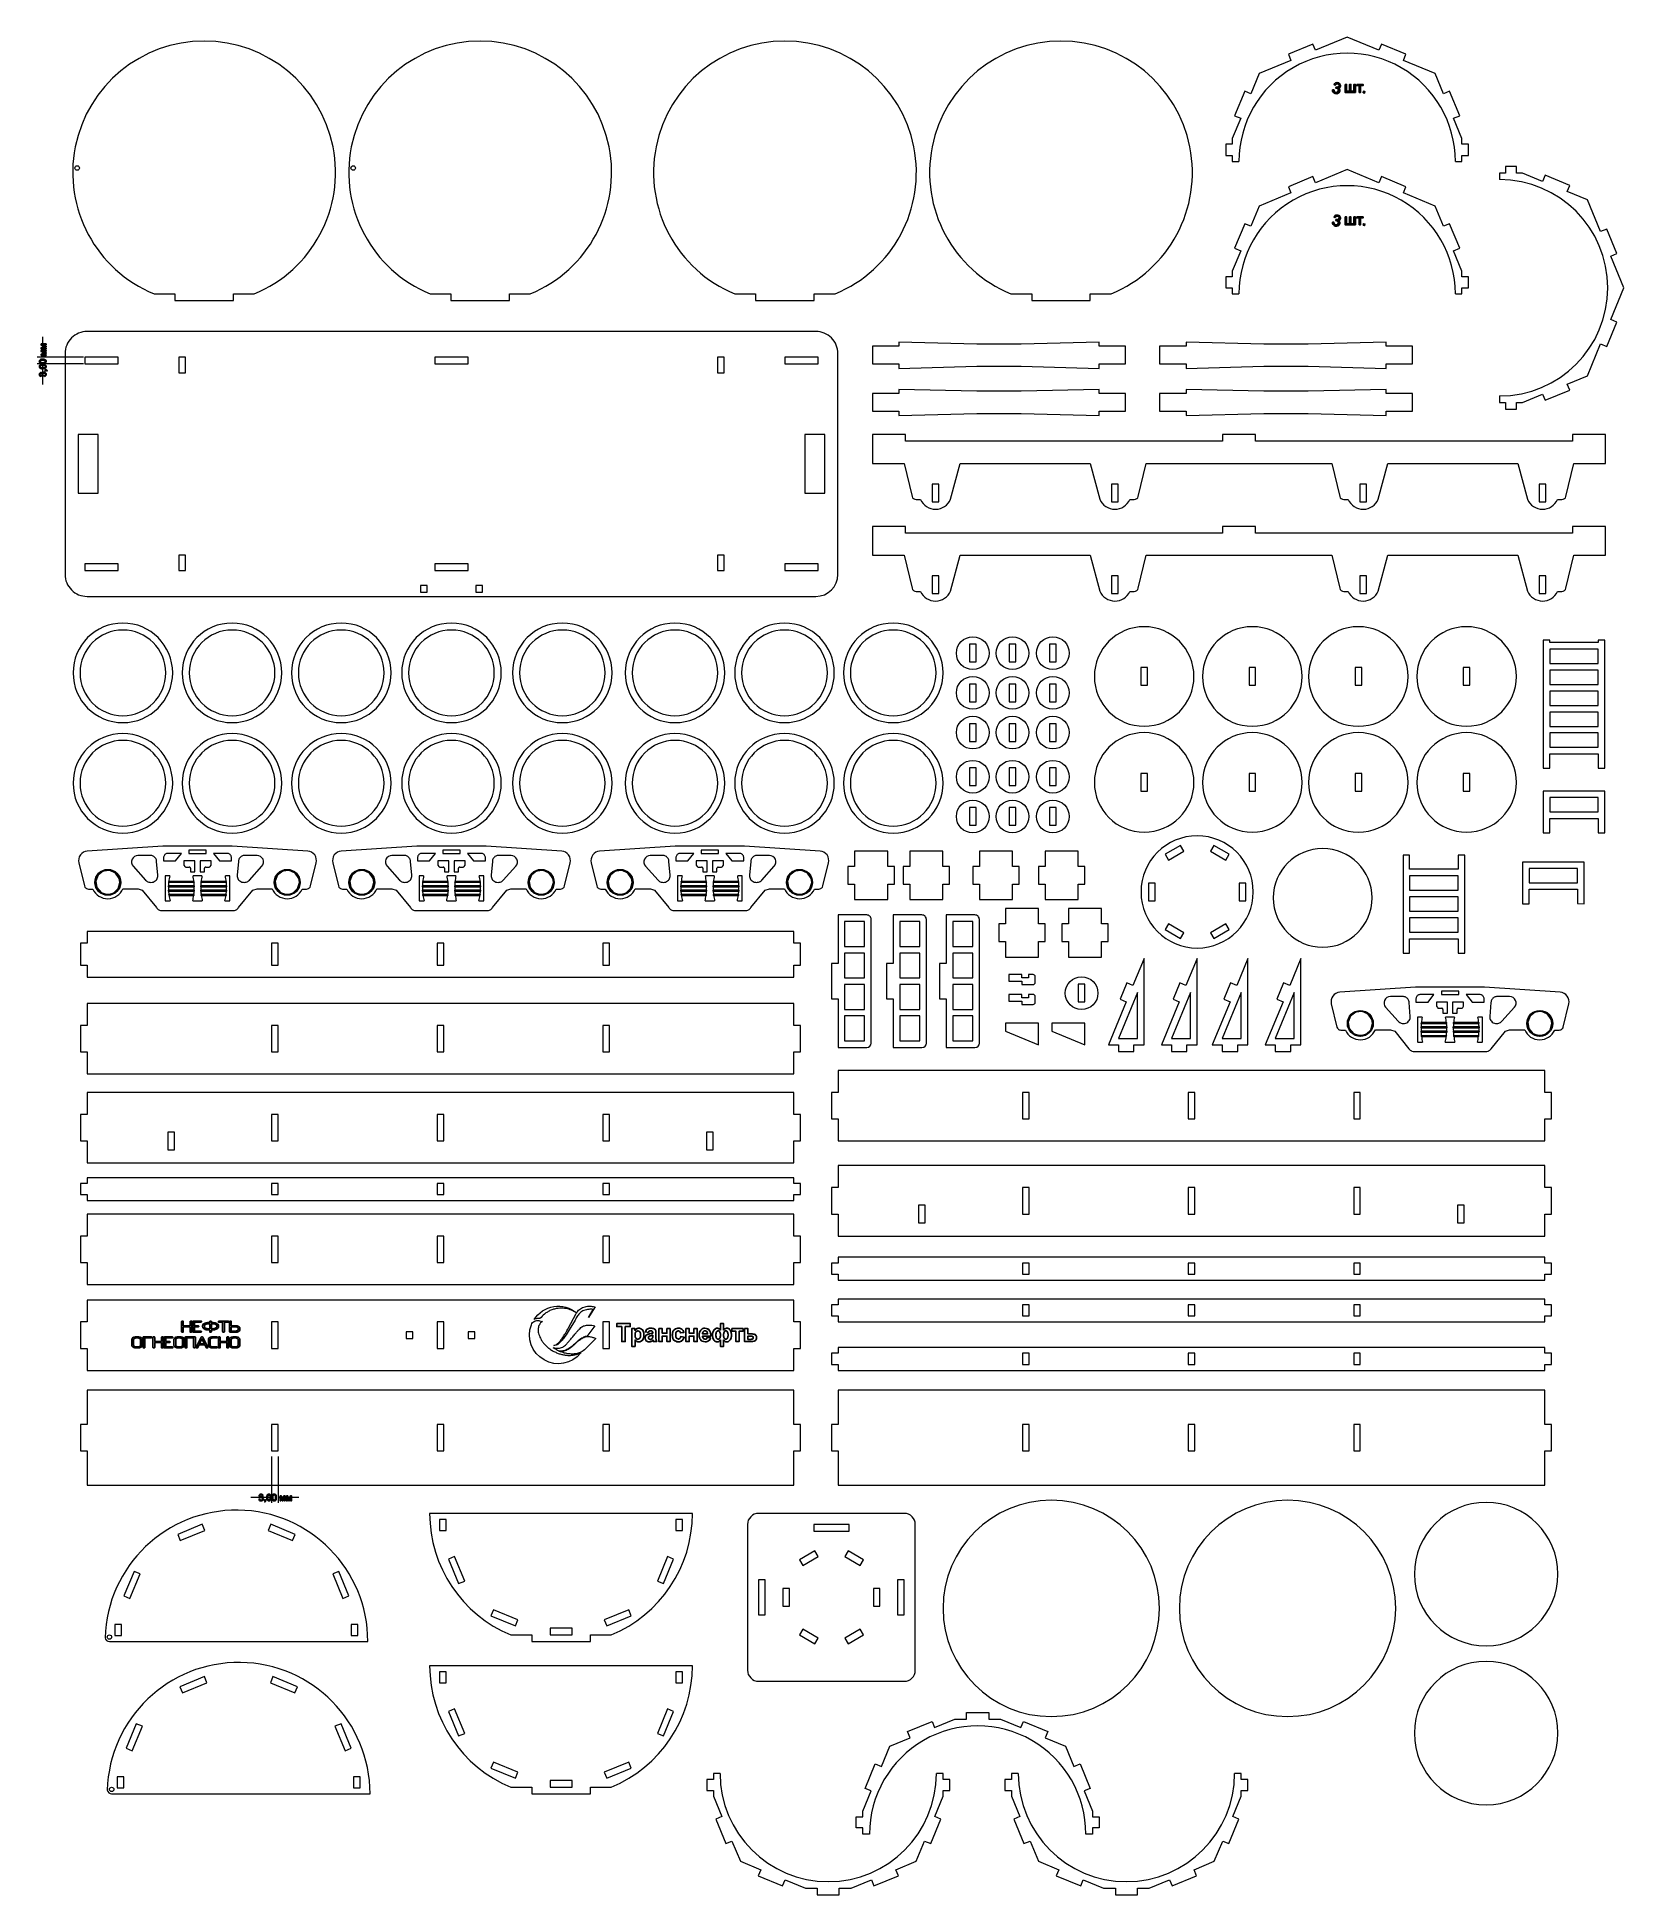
# Model space of a CAD drawing. Header units: millimetres. Extents: x -366 to 353, y -421 to 421.
import ezdxf

# ---------------------------------------------------------------- set-up
doc = ezdxf.new("R2010")
doc.units = ezdxf.units.MM
doc.header["$MEASUREMENT"] = 0
doc.layers.add('layer 1', color=7, linetype='Continuous')

msp = doc.modelspace()

# ---------------------------------------------------------------- linework, layer by layer
at = {"layer": 'layer 1', "color": 5, "lineweight": 9}
for points in [[(227.6461, 420.7364), (227.6461, 420.7364), (213.2899, 414.7899), (213.2899, 414.7899)], [(242.0024, 414.7899), (242.0024, 414.7899), (227.6461, 420.7364), (227.6461, 420.7364)], [(212.1418, 417.5615), (212.1418, 417.5615), (201.0553, 412.9693), (201.0553, 412.9693)], [(201.0553, 412.9693), (201.0553, 412.9693), (202.2033, 410.1977), (202.2033, 410.1977)], [(213.2899, 414.7899), (213.2899, 414.7899), (212.1418, 417.5615), (212.1418, 417.5615)], [(243.1504, 417.5615), (243.1504, 417.5615), (242.0024, 414.7899), (242.0024, 414.7899)], [(254.237, 412.9693), (254.237, 412.9693), (243.1504, 417.5615), (243.1504, 417.5615)], [(253.0889, 410.1977), (253.0889, 410.1977), (254.237, 412.9693), (254.237, 412.9693)], [(187.8471, 404.2511), (187.8471, 404.2511), (184.0427, 395.0666), (184.0427, 395.0666)], [(202.2033, 410.1977), (202.2033, 410.1977), (187.8471, 404.2511), (187.8471, 404.2511)], [(267.4452, 404.2511), (267.4452, 404.2511), (253.0889, 410.1977), (253.0889, 410.1977)], [(271.2496, 395.0666), (271.2496, 395.0666), (267.4452, 404.2511), (267.4452, 404.2511)], [(181.2711, 396.2146), (181.2711, 396.2146), (176.6789, 385.128), (176.6789, 385.128)], [(184.0427, 395.0666), (184.0427, 395.0666), (181.2711, 396.2146), (181.2711, 396.2146)], [(274.0212, 396.2146), (274.0212, 396.2146), (271.2496, 395.0666), (271.2496, 395.0666)], [(278.6134, 385.128), (278.6134, 385.128), (274.0212, 396.2146), (274.0212, 396.2146)], [(179.4505, 383.98), (179.4505, 383.98), (175.6461, 374.7955), (175.6461, 374.7955)], [(176.6789, 385.128), (176.6789, 385.128), (179.4505, 383.98), (179.4505, 383.98)], [(275.8418, 383.98), (275.8418, 383.98), (278.6134, 385.128), (278.6134, 385.128)], [(279.6461, 374.7955), (279.6461, 374.7955), (275.8418, 383.98), (275.8418, 383.98)], [(175.6461, 372.1955), (175.6461, 372.1955), (172.6461, 372.1955), (172.6461, 372.1955)], [(172.6461, 372.1955), (172.6461, 372.1955), (172.6461, 367.1955), (172.6461, 367.1955)], [(175.6461, 374.7955), (175.6461, 374.7955), (175.6461, 372.1955), (175.6461, 372.1955)], [(279.6461, 372.1955), (279.6461, 372.1955), (279.6461, 374.7955), (279.6461, 374.7955)], [(282.6461, 372.1955), (282.6461, 372.1955), (279.6461, 372.1955), (279.6461, 372.1955)], [(282.6461, 367.1955), (282.6461, 367.1955), (282.6461, 372.1955), (282.6461, 372.1955)], [(172.6461, 367.1955), (172.6461, 367.1955), (175.6461, 367.1955), (175.6461, 367.1955)], [(175.6461, 367.1955), (175.6461, 367.1955), (175.6461, 364.452), (175.6461, 364.452)], [(175.6461, 364.452), (175.6461, 364.452), (178.6461, 364.452), (178.6461, 364.452)], [(276.6461, 364.452), (276.6461, 364.452), (279.6461, 364.452), (279.6461, 364.452)], [(279.6461, 364.452), (279.6461, 364.452), (279.6461, 367.1955), (279.6461, 367.1955)], [(279.6461, 367.1955), (279.6461, 367.1955), (282.6461, 367.1955), (282.6461, 367.1955)], [(304.3896, 362.1955), (304.3896, 362.1955), (299.3896, 362.1955), (299.3896, 362.1955)], [(299.3896, 362.1955), (299.3896, 362.1955), (299.3896, 359.1955), (299.3896, 359.1955)], [(304.3896, 359.1955), (304.3896, 359.1955), (304.3896, 362.1955), (304.3896, 362.1955)], [(212.1418, 357.5615), (212.1418, 357.5615), (201.0553, 352.9693), (201.0553, 352.9693)], [(213.2899, 354.7899), (213.2899, 354.7899), (212.1418, 357.5615), (212.1418, 357.5615)], [(227.6461, 360.7364), (227.6461, 360.7364), (213.2899, 354.7899), (213.2899, 354.7899)], [(242.0024, 354.7899), (242.0024, 354.7899), (227.6461, 360.7364), (227.6461, 360.7364)], [(243.1504, 357.5615), (243.1504, 357.5615), (242.0024, 354.7899), (242.0024, 354.7899)], [(254.237, 352.9693), (254.237, 352.9693), (243.1504, 357.5615), (243.1504, 357.5615)], [(299.3896, 359.1955), (299.3896, 359.1955), (296.6461, 359.1955), (296.6461, 359.1955)], [(296.6461, 359.1955), (296.6461, 359.1955), (296.6461, 356.1955), (296.6461, 356.1955)], [(306.9896, 359.1955), (306.9896, 359.1955), (304.3896, 359.1955), (304.3896, 359.1955)], [(316.1741, 355.3911), (316.1741, 355.3911), (306.9896, 359.1955), (306.9896, 359.1955)], [(317.3222, 358.1627), (317.3222, 358.1627), (316.1741, 355.3911), (316.1741, 355.3911)], [(328.4087, 353.5705), (328.4087, 353.5705), (317.3222, 358.1627), (317.3222, 358.1627)], [(327.2607, 350.7989), (327.2607, 350.7989), (328.4087, 353.5705), (328.4087, 353.5705)], [(202.2033, 350.1977), (202.2033, 350.1977), (187.8471, 344.2511), (187.8471, 344.2511)], [(201.0553, 352.9693), (201.0553, 352.9693), (202.2033, 350.1977), (202.2033, 350.1977)], [(253.0889, 350.1977), (253.0889, 350.1977), (254.237, 352.9693), (254.237, 352.9693)], [(267.4452, 344.2511), (267.4452, 344.2511), (253.0889, 350.1977), (253.0889, 350.1977)], [(336.4452, 346.9945), (336.4452, 346.9945), (327.2607, 350.7989), (327.2607, 350.7989)], [(342.3918, 332.6383), (342.3918, 332.6383), (336.4452, 346.9945), (336.4452, 346.9945)], [(187.8471, 344.2511), (187.8471, 344.2511), (184.0427, 335.0666), (184.0427, 335.0666)], [(271.2496, 335.0666), (271.2496, 335.0666), (267.4452, 344.2511), (267.4452, 344.2511)], [(181.2711, 336.2146), (181.2711, 336.2146), (176.6789, 325.128), (176.6789, 325.128)], [(184.0427, 335.0666), (184.0427, 335.0666), (181.2711, 336.2146), (181.2711, 336.2146)], [(274.0212, 336.2146), (274.0212, 336.2146), (271.2496, 335.0666), (271.2496, 335.0666)], [(278.6134, 325.128), (278.6134, 325.128), (274.0212, 336.2146), (274.0212, 336.2146)], [(345.1634, 333.7863), (345.1634, 333.7863), (342.3918, 332.6383), (342.3918, 332.6383)], [(349.7556, 322.6998), (349.7556, 322.6998), (345.1634, 333.7863), (345.1634, 333.7863)], [(179.4505, 323.98), (179.4505, 323.98), (175.6461, 314.7955), (175.6461, 314.7955)], [(176.6789, 325.128), (176.6789, 325.128), (179.4505, 323.98), (179.4505, 323.98)], [(275.8418, 323.98), (275.8418, 323.98), (278.6134, 325.128), (278.6134, 325.128)], [(279.6461, 314.7955), (279.6461, 314.7955), (275.8418, 323.98), (275.8418, 323.98)], [(346.984, 321.5517), (346.984, 321.5517), (349.7556, 322.6998), (349.7556, 322.6998)], [(352.9305, 307.1955), (352.9305, 307.1955), (346.984, 321.5517), (346.984, 321.5517)], [(175.6461, 312.1955), (175.6461, 312.1955), (172.6461, 312.1955), (172.6461, 312.1955)], [(172.6461, 312.1955), (172.6461, 312.1955), (172.6461, 307.1955), (172.6461, 307.1955)], [(175.6461, 314.7955), (175.6461, 314.7955), (175.6461, 312.1955), (175.6461, 312.1955)], [(279.6461, 312.1955), (279.6461, 312.1955), (279.6461, 314.7955), (279.6461, 314.7955)], [(282.6461, 312.1955), (282.6461, 312.1955), (279.6461, 312.1955), (279.6461, 312.1955)], [(282.6461, 307.1955), (282.6461, 307.1955), (282.6461, 312.1955), (282.6461, 312.1955)], [(-312.6296, 304.452), (-312.6296, 304.452), (-303.2064, 304.452), (-303.2064, 304.452)], [(-303.2064, 304.452), (-303.2064, 304.452), (-303.2064, 301.452), (-303.2064, 301.452)], [(-276.6546, 304.452), (-276.6546, 304.452), (-267.2314, 304.452), (-267.2314, 304.452)], [(-276.6546, 301.452), (-276.6546, 301.452), (-276.6546, 304.452), (-276.6546, 304.452)], [(-187.6296, 304.452), (-187.6296, 304.452), (-178.2064, 304.452), (-178.2064, 304.452)], [(-178.2064, 304.452), (-178.2064, 304.452), (-178.2064, 301.452), (-178.2064, 301.452)], [(-151.6546, 304.452), (-151.6546, 304.452), (-142.2314, 304.452), (-142.2314, 304.452)], [(-151.6546, 301.452), (-151.6546, 301.452), (-151.6546, 304.452), (-151.6546, 304.452)], [(-49.6296, 304.452), (-49.6296, 304.452), (-40.2064, 304.452), (-40.2064, 304.452)], [(-40.2064, 304.452), (-40.2064, 304.452), (-40.2064, 301.452), (-40.2064, 301.452)], [(-13.6546, 304.452), (-13.6546, 304.452), (-4.2314, 304.452), (-4.2314, 304.452)], [(-13.6546, 301.452), (-13.6546, 301.452), (-13.6546, 304.452), (-13.6546, 304.452)], [(75.3704, 304.452), (75.3704, 304.452), (84.7936, 304.452), (84.7936, 304.452)], [(84.7936, 304.452), (84.7936, 304.452), (84.7936, 301.452), (84.7936, 301.452)], [(111.3454, 304.452), (111.3454, 304.452), (120.7686, 304.452), (120.7686, 304.452)], [(111.3454, 301.452), (111.3454, 301.452), (111.3454, 304.452), (111.3454, 304.452)], [(172.6461, 307.1955), (172.6461, 307.1955), (175.6461, 307.1955), (175.6461, 307.1955)], [(175.6461, 307.1955), (175.6461, 307.1955), (175.6461, 304.452), (175.6461, 304.452)], [(175.6461, 304.452), (175.6461, 304.452), (178.6461, 304.452), (178.6461, 304.452)], [(276.6461, 304.452), (276.6461, 304.452), (279.6461, 304.452), (279.6461, 304.452)], [(279.6461, 304.452), (279.6461, 304.452), (279.6461, 307.1955), (279.6461, 307.1955)], [(279.6461, 307.1955), (279.6461, 307.1955), (282.6461, 307.1955), (282.6461, 307.1955)], [(346.984, 292.8392), (346.984, 292.8392), (352.9305, 307.1955), (352.9305, 307.1955)], [(-303.2064, 301.452), (-303.2064, 301.452), (-276.6546, 301.452), (-276.6546, 301.452)], [(-178.2064, 301.452), (-178.2064, 301.452), (-151.6546, 301.452), (-151.6546, 301.452)], [(-40.2064, 301.452), (-40.2064, 301.452), (-13.6546, 301.452), (-13.6546, 301.452)], [(84.7936, 301.452), (84.7936, 301.452), (111.3454, 301.452), (111.3454, 301.452)], [(-12.9305, 287.4089), (-12.9305, 287.4089), (-342.9305, 287.4089), (-342.9305, 287.4089)], [(345.1634, 280.6046), (345.1634, 280.6046), (349.7556, 291.6911), (349.7556, 291.6911)], [(349.7556, 291.6911), (349.7556, 291.6911), (346.984, 292.8392), (346.984, 292.8392)], [(24.6791, 280.7203), (24.6791, 280.7203), (12.6791, 280.7203), (12.6791, 280.7203)], [(12.6791, 280.7203), (12.6791, 280.7203), (12.6791, 272.7203), (12.6791, 272.7203)], [(24.6791, 282.5891), (24.6791, 282.5891), (24.6791, 280.7203), (24.6791, 280.7203)], [(59.9904, 281.7203), (59.9904, 281.7203), (24.6791, 282.5891), (24.6791, 282.5891)], [(79.9904, 281.7203), (79.9904, 281.7203), (59.9904, 281.7203), (59.9904, 281.7203)], [(115.3018, 282.5891), (115.3018, 282.5891), (79.9904, 281.7203), (79.9904, 281.7203)], [(115.3018, 280.7203), (115.3018, 280.7203), (115.3018, 282.5891), (115.3018, 282.5891)], [(127.3018, 280.7203), (127.3018, 280.7203), (115.3018, 280.7203), (115.3018, 280.7203)], [(127.3018, 272.7203), (127.3018, 272.7203), (127.3018, 280.7203), (127.3018, 280.7203)], [(154.6791, 280.7203), (154.6791, 280.7203), (142.6791, 280.7203), (142.6791, 280.7203)], [(142.6791, 280.7203), (142.6791, 280.7203), (142.6791, 272.7203), (142.6791, 272.7203)], [(154.6791, 282.5891), (154.6791, 282.5891), (154.6791, 280.7203), (154.6791, 280.7203)], [(189.9904, 281.7203), (189.9904, 281.7203), (154.6791, 282.5891), (154.6791, 282.5891)], [(209.9904, 281.7203), (209.9904, 281.7203), (189.9904, 281.7203), (189.9904, 281.7203)], [(245.3018, 282.5891), (245.3018, 282.5891), (209.9904, 281.7203), (209.9904, 281.7203)], [(245.3018, 280.7203), (245.3018, 280.7203), (245.3018, 282.5891), (245.3018, 282.5891)], [(257.3018, 280.7203), (257.3018, 280.7203), (245.3018, 280.7203), (245.3018, 280.7203)], [(257.3018, 272.7203), (257.3018, 272.7203), (257.3018, 280.7203), (257.3018, 280.7203)], [(336.4452, 267.3964), (336.4452, 267.3964), (342.3918, 281.7526), (342.3918, 281.7526)], [(342.3918, 281.7526), (342.3918, 281.7526), (345.1634, 280.6046), (345.1634, 280.6046)], [(-352.9305, 277.4089), (-352.9305, 277.4089), (-352.9305, 177.4089), (-352.9305, 177.4089)], [(-343.9305, 275.7203), (-343.9305, 275.7203), (-343.9305, 272.7203), (-343.9305, 272.7203)], [(-328.9305, 275.7203), (-328.9305, 275.7203), (-343.9305, 275.7203), (-343.9305, 275.7203)], [(-343.9305, 272.7203), (-343.9305, 272.7203), (-328.9305, 272.7203), (-328.9305, 272.7203)], [(-328.9305, 272.7203), (-328.9305, 272.7203), (-328.9305, 275.7203), (-328.9305, 275.7203)], [(-298.4305, 275.7203), (-298.4305, 275.7203), (-301.4305, 275.7203), (-301.4305, 275.7203)], [(-301.4305, 275.7203), (-301.4305, 275.7203), (-301.4305, 268.7203), (-301.4305, 268.7203)], [(-298.4305, 268.7203), (-298.4305, 268.7203), (-298.4305, 275.7203), (-298.4305, 275.7203)], [(-170.4305, 275.7203), (-170.4305, 275.7203), (-185.4305, 275.7203), (-185.4305, 275.7203)], [(-185.4305, 275.7203), (-185.4305, 275.7203), (-185.4305, 272.7203), (-185.4305, 272.7203)], [(-185.4305, 272.7203), (-185.4305, 272.7203), (-170.4305, 272.7203), (-170.4305, 272.7203)], [(-170.4305, 272.7203), (-170.4305, 272.7203), (-170.4305, 275.7203), (-170.4305, 275.7203)], [(-57.4305, 275.7203), (-57.4305, 275.7203), (-57.4305, 268.7203), (-57.4305, 268.7203)], [(-54.4305, 275.7203), (-54.4305, 275.7203), (-57.4305, 275.7203), (-57.4305, 275.7203)], [(-54.4305, 268.7203), (-54.4305, 268.7203), (-54.4305, 275.7203), (-54.4305, 275.7203)], [(-11.9305, 275.7203), (-11.9305, 275.7203), (-26.9305, 275.7203), (-26.9305, 275.7203)], [(-26.9305, 275.7203), (-26.9305, 275.7203), (-26.9305, 272.7203), (-26.9305, 272.7203)], [(-26.9305, 272.7203), (-26.9305, 272.7203), (-11.9305, 272.7203), (-11.9305, 272.7203)], [(-11.9305, 272.7203), (-11.9305, 272.7203), (-11.9305, 275.7203), (-11.9305, 275.7203)], [(-2.9305, 177.4089), (-2.9305, 177.4089), (-2.9305, 277.4089), (-2.9305, 277.4089)], [(12.6791, 272.7203), (12.6791, 272.7203), (24.6791, 272.7203), (24.6791, 272.7203)], [(24.6791, 272.7203), (24.6791, 272.7203), (24.6791, 270.7203), (24.6791, 270.7203)], [(24.6791, 270.7203), (24.6791, 270.7203), (59.9904, 271.7203), (59.9904, 271.7203)], [(59.9904, 271.7203), (59.9904, 271.7203), (79.9904, 271.7203), (79.9904, 271.7203)], [(79.9904, 271.7203), (79.9904, 271.7203), (115.3018, 270.7203), (115.3018, 270.7203)], [(115.3018, 272.7203), (115.3018, 272.7203), (127.3018, 272.7203), (127.3018, 272.7203)], [(115.3018, 270.7203), (115.3018, 270.7203), (115.3018, 272.7203), (115.3018, 272.7203)], [(142.6791, 272.7203), (142.6791, 272.7203), (154.6791, 272.7203), (154.6791, 272.7203)], [(154.6791, 272.7203), (154.6791, 272.7203), (154.6791, 270.7203), (154.6791, 270.7203)], [(154.6791, 270.7203), (154.6791, 270.7203), (189.9904, 271.7203), (189.9904, 271.7203)], [(189.9904, 271.7203), (189.9904, 271.7203), (209.9904, 271.7203), (209.9904, 271.7203)], [(209.9904, 271.7203), (209.9904, 271.7203), (245.3018, 270.7203), (245.3018, 270.7203)], [(245.3018, 272.7203), (245.3018, 272.7203), (257.3018, 272.7203), (257.3018, 272.7203)], [(245.3018, 270.7203), (245.3018, 270.7203), (245.3018, 272.7203), (245.3018, 272.7203)], [(-301.4305, 268.7203), (-301.4305, 268.7203), (-298.4305, 268.7203), (-298.4305, 268.7203)], [(-57.4305, 268.7203), (-57.4305, 268.7203), (-54.4305, 268.7203), (-54.4305, 268.7203)], [(24.6791, 261.201), (24.6791, 261.201), (24.6791, 259.3322), (24.6791, 259.3322)], [(59.9904, 260.3322), (59.9904, 260.3322), (24.6791, 261.201), (24.6791, 261.201)], [(115.3018, 261.201), (115.3018, 261.201), (79.9904, 260.3322), (79.9904, 260.3322)], [(115.3018, 259.3322), (115.3018, 259.3322), (115.3018, 261.201), (115.3018, 261.201)], [(154.6791, 261.201), (154.6791, 261.201), (154.6791, 259.3322), (154.6791, 259.3322)], [(189.9904, 260.3322), (189.9904, 260.3322), (154.6791, 261.201), (154.6791, 261.201)], [(245.3018, 261.201), (245.3018, 261.201), (209.9904, 260.3322), (209.9904, 260.3322)], [(245.3018, 259.3322), (245.3018, 259.3322), (245.3018, 261.201), (245.3018, 261.201)], [(327.2607, 263.592), (327.2607, 263.592), (336.4452, 267.3964), (336.4452, 267.3964)], [(328.4087, 260.8204), (328.4087, 260.8204), (327.2607, 263.592), (327.2607, 263.592)], [(24.6791, 259.3322), (24.6791, 259.3322), (12.6791, 259.3322), (12.6791, 259.3322)], [(12.6791, 259.3322), (12.6791, 259.3322), (12.6791, 251.3322), (12.6791, 251.3322)], [(79.9904, 260.3322), (79.9904, 260.3322), (59.9904, 260.3322), (59.9904, 260.3322)], [(127.3018, 259.3322), (127.3018, 259.3322), (115.3018, 259.3322), (115.3018, 259.3322)], [(127.3018, 251.3322), (127.3018, 251.3322), (127.3018, 259.3322), (127.3018, 259.3322)], [(154.6791, 259.3322), (154.6791, 259.3322), (142.6791, 259.3322), (142.6791, 259.3322)], [(142.6791, 259.3322), (142.6791, 259.3322), (142.6791, 251.3322), (142.6791, 251.3322)], [(209.9904, 260.3322), (209.9904, 260.3322), (189.9904, 260.3322), (189.9904, 260.3322)], [(257.3018, 259.3322), (257.3018, 259.3322), (245.3018, 259.3322), (245.3018, 259.3322)], [(257.3018, 251.3322), (257.3018, 251.3322), (257.3018, 259.3322), (257.3018, 259.3322)], [(296.6461, 258.1955), (296.6461, 258.1955), (296.6461, 255.1955), (296.6461, 255.1955)], [(296.6461, 255.1955), (296.6461, 255.1955), (299.3896, 255.1955), (299.3896, 255.1955)], [(299.3896, 255.1955), (299.3896, 255.1955), (299.3896, 252.1955), (299.3896, 252.1955)], [(304.3896, 255.1955), (304.3896, 255.1955), (306.9896, 255.1955), (306.9896, 255.1955)], [(304.3896, 252.1955), (304.3896, 252.1955), (304.3896, 255.1955), (304.3896, 255.1955)], [(306.9896, 255.1955), (306.9896, 255.1955), (316.1741, 258.9998), (316.1741, 258.9998)], [(316.1741, 258.9998), (316.1741, 258.9998), (317.3222, 256.2282), (317.3222, 256.2282)], [(317.3222, 256.2282), (317.3222, 256.2282), (328.4087, 260.8204), (328.4087, 260.8204)], [(12.6791, 251.3322), (12.6791, 251.3322), (24.6791, 251.3322), (24.6791, 251.3322)], [(24.6791, 251.3322), (24.6791, 251.3322), (24.6791, 249.3322), (24.6791, 249.3322)], [(24.6791, 249.3322), (24.6791, 249.3322), (59.9904, 250.3322), (59.9904, 250.3322)], [(59.9904, 250.3322), (59.9904, 250.3322), (79.9904, 250.3322), (79.9904, 250.3322)], [(79.9904, 250.3322), (79.9904, 250.3322), (115.3018, 249.3322), (115.3018, 249.3322)], [(115.3018, 251.3322), (115.3018, 251.3322), (127.3018, 251.3322), (127.3018, 251.3322)], [(115.3018, 249.3322), (115.3018, 249.3322), (115.3018, 251.3322), (115.3018, 251.3322)], [(142.6791, 251.3322), (142.6791, 251.3322), (154.6791, 251.3322), (154.6791, 251.3322)], [(154.6791, 251.3322), (154.6791, 251.3322), (154.6791, 249.3322), (154.6791, 249.3322)], [(154.6791, 249.3322), (154.6791, 249.3322), (189.9904, 250.3322), (189.9904, 250.3322)], [(189.9904, 250.3322), (189.9904, 250.3322), (209.9904, 250.3322), (209.9904, 250.3322)], [(209.9904, 250.3322), (209.9904, 250.3322), (245.3018, 249.3322), (245.3018, 249.3322)], [(245.3018, 251.3322), (245.3018, 251.3322), (257.3018, 251.3322), (257.3018, 251.3322)], [(245.3018, 249.3322), (245.3018, 249.3322), (245.3018, 251.3322), (245.3018, 251.3322)], [(299.3896, 252.1955), (299.3896, 252.1955), (304.3896, 252.1955), (304.3896, 252.1955)], [(-337.9305, 240.6848), (-337.9305, 240.6848), (-346.9305, 240.6848), (-346.9305, 240.6848)], [(-346.9305, 240.6848), (-346.9305, 240.6848), (-346.9305, 214.133), (-346.9305, 214.133)], [(-337.9305, 214.133), (-337.9305, 214.133), (-337.9305, 240.6848), (-337.9305, 240.6848)], [(-17.9305, 240.6848), (-17.9305, 240.6848), (-17.9305, 214.133), (-17.9305, 214.133)], [(-8.9305, 240.6848), (-8.9305, 240.6848), (-17.9305, 240.6848), (-17.9305, 240.6848)], [(-8.9305, 214.133), (-8.9305, 214.133), (-8.9305, 240.6848), (-8.9305, 240.6848)], [(12.6791, 240.6848), (12.6791, 240.6848), (12.6791, 227.6848), (12.6791, 227.6848)], [(27.6791, 240.6848), (27.6791, 240.6848), (12.6791, 240.6848), (12.6791, 240.6848)], [(27.6791, 237.6848), (27.6791, 237.6848), (27.6791, 240.6848), (27.6791, 240.6848)], [(171.1791, 237.6848), (171.1791, 237.6848), (27.6791, 237.6848), (27.6791, 237.6848)], [(186.1791, 240.6848), (186.1791, 240.6848), (171.1791, 240.6848), (171.1791, 240.6848)], [(171.1791, 240.6848), (171.1791, 240.6848), (171.1791, 237.6848), (171.1791, 237.6848)], [(186.1791, 237.6848), (186.1791, 237.6848), (186.1791, 240.6848), (186.1791, 240.6848)], [(329.6791, 237.6848), (329.6791, 237.6848), (186.1791, 237.6848), (186.1791, 237.6848)], [(329.6791, 240.6848), (329.6791, 240.6848), (329.6791, 237.6848), (329.6791, 237.6848)], [(344.6791, 240.6848), (344.6791, 240.6848), (329.6791, 240.6848), (329.6791, 240.6848)], [(344.6791, 227.6848), (344.6791, 227.6848), (344.6791, 240.6848), (344.6791, 240.6848)], [(12.6791, 227.6848), (12.6791, 227.6848), (27.0113, 227.6848), (27.0113, 227.6848)], [(27.0113, 227.6848), (27.0113, 227.6848), (30.6501, 212.7015), (30.6501, 212.7015)], [(48.0554, 211.4238), (48.0554, 211.4238), (52.3746, 227.6848), (52.3746, 227.6848)], [(52.3746, 227.6848), (52.3746, 227.6848), (111.3308, 227.6848), (111.3308, 227.6848)], [(111.3308, 227.6848), (111.3308, 227.6848), (115.6501, 211.4238), (115.6501, 211.4238)], [(133.0553, 212.7015), (133.0553, 212.7015), (136.6941, 227.6848), (136.6941, 227.6848)], [(136.6941, 227.6848), (136.6941, 227.6848), (220.664, 227.6848), (220.664, 227.6848)], [(220.664, 227.6848), (220.664, 227.6848), (224.3028, 212.7015), (224.3028, 212.7015)], [(241.708, 211.4238), (241.708, 211.4238), (246.0273, 227.6848), (246.0273, 227.6848)], [(246.0273, 227.6848), (246.0273, 227.6848), (304.9835, 227.6848), (304.9835, 227.6848)], [(304.9835, 227.6848), (304.9835, 227.6848), (309.3028, 211.4238), (309.3028, 211.4238)], [(326.708, 212.7015), (326.708, 212.7015), (330.3468, 227.6848), (330.3468, 227.6848)], [(330.3468, 227.6848), (330.3468, 227.6848), (344.6791, 227.6848), (344.6791, 227.6848)], [(-346.9305, 214.133), (-346.9305, 214.133), (-337.9305, 214.133), (-337.9305, 214.133)], [(-17.9305, 214.133), (-17.9305, 214.133), (-8.9305, 214.133), (-8.9305, 214.133)], [(30.6501, 212.7015), (30.8505, 211.8764), (31.5894, 211.2954), (32.4385, 211.2954)], [(32.4385, 211.2954), (32.4385, 211.2954), (34.4548, 211.2954), (34.4548, 211.2954)], [(42.7271, 218.3243), (42.7271, 218.3243), (39.7271, 218.3243), (39.7271, 218.3243)], [(39.7271, 218.3243), (39.7271, 218.3243), (39.7271, 210.3243), (39.7271, 210.3243)], [(42.7271, 210.3243), (42.7271, 210.3243), (42.7271, 218.3243), (42.7271, 218.3243)], [(123.9783, 218.3243), (123.9783, 218.3243), (120.9783, 218.3243), (120.9783, 218.3243)], [(120.9783, 218.3243), (120.9783, 218.3243), (120.9783, 210.3243), (120.9783, 210.3243)], [(123.9783, 210.3243), (123.9783, 210.3243), (123.9783, 218.3243), (123.9783, 218.3243)], [(129.2506, 211.2954), (129.2506, 211.2954), (131.2669, 211.2954), (131.2669, 211.2954)], [(131.2669, 211.2954), (132.116, 211.2954), (132.8549, 211.8764), (133.0553, 212.7015)], [(224.3028, 212.7015), (224.5032, 211.8764), (225.2421, 211.2954), (226.0912, 211.2954)], [(226.0912, 211.2954), (226.0912, 211.2954), (228.1075, 211.2954), (228.1075, 211.2954)], [(233.3798, 218.3243), (233.3798, 218.3243), (233.3798, 210.3243), (233.3798, 210.3243)], [(236.3798, 218.3243), (236.3798, 218.3243), (233.3798, 218.3243), (233.3798, 218.3243)], [(236.3798, 210.3243), (236.3798, 210.3243), (236.3798, 218.3243), (236.3798, 218.3243)], [(314.631, 218.3243), (314.631, 218.3243), (314.631, 210.3243), (314.631, 210.3243)], [(317.631, 218.3243), (317.631, 218.3243), (314.631, 218.3243), (314.631, 218.3243)], [(317.631, 210.3243), (317.631, 210.3243), (317.631, 218.3243), (317.631, 218.3243)], [(322.9033, 211.2954), (322.9033, 211.2954), (324.9196, 211.2954), (324.9196, 211.2954)], [(324.9196, 211.2954), (325.7687, 211.2954), (326.5076, 211.8764), (326.708, 212.7015)], [(39.7271, 210.3243), (39.7271, 210.3243), (42.7271, 210.3243), (42.7271, 210.3243)], [(120.9783, 210.3243), (120.9783, 210.3243), (123.9783, 210.3243), (123.9783, 210.3243)], [(233.3798, 210.3243), (233.3798, 210.3243), (236.3798, 210.3243), (236.3798, 210.3243)], [(314.631, 210.3243), (314.631, 210.3243), (317.631, 210.3243), (317.631, 210.3243)], [(12.6791, 199.0975), (12.6791, 199.0975), (12.6791, 186.0975), (12.6791, 186.0975)], [(27.6791, 199.0975), (27.6791, 199.0975), (12.6791, 199.0975), (12.6791, 199.0975)], [(27.6791, 196.0975), (27.6791, 196.0975), (27.6791, 199.0975), (27.6791, 199.0975)], [(171.1791, 196.0975), (171.1791, 196.0975), (27.6791, 196.0975), (27.6791, 196.0975)], [(186.1791, 199.0975), (186.1791, 199.0975), (171.1791, 199.0975), (171.1791, 199.0975)], [(171.1791, 199.0975), (171.1791, 199.0975), (171.1791, 196.0975), (171.1791, 196.0975)], [(186.1791, 196.0975), (186.1791, 196.0975), (186.1791, 199.0975), (186.1791, 199.0975)], [(329.6791, 196.0975), (329.6791, 196.0975), (186.1791, 196.0975), (186.1791, 196.0975)], [(329.6791, 199.0975), (329.6791, 199.0975), (329.6791, 196.0975), (329.6791, 196.0975)], [(344.6791, 199.0975), (344.6791, 199.0975), (329.6791, 199.0975), (329.6791, 199.0975)], [(344.6791, 186.0975), (344.6791, 186.0975), (344.6791, 199.0975), (344.6791, 199.0975)], [(-301.4305, 186.0975), (-301.4305, 186.0975), (-301.4305, 179.0975), (-301.4305, 179.0975)], [(-298.4305, 186.0975), (-298.4305, 186.0975), (-301.4305, 186.0975), (-301.4305, 186.0975)], [(-298.4305, 179.0975), (-298.4305, 179.0975), (-298.4305, 186.0975), (-298.4305, 186.0975)], [(-54.4305, 186.0975), (-54.4305, 186.0975), (-57.4305, 186.0975), (-57.4305, 186.0975)], [(-57.4305, 186.0975), (-57.4305, 186.0975), (-57.4305, 179.0975), (-57.4305, 179.0975)], [(-54.4305, 179.0975), (-54.4305, 179.0975), (-54.4305, 186.0975), (-54.4305, 186.0975)], [(12.6791, 186.0975), (12.6791, 186.0975), (27.0113, 186.0975), (27.0113, 186.0975)], [(27.0113, 186.0975), (27.0113, 186.0975), (30.6501, 171.1142), (30.6501, 171.1142)], [(48.0554, 169.8365), (48.0554, 169.8365), (52.3746, 186.0975), (52.3746, 186.0975)], [(52.3746, 186.0975), (52.3746, 186.0975), (111.3308, 186.0975), (111.3308, 186.0975)], [(111.3308, 186.0975), (111.3308, 186.0975), (115.6501, 169.8365), (115.6501, 169.8365)], [(133.0553, 171.1142), (133.0553, 171.1142), (136.6941, 186.0975), (136.6941, 186.0975)], [(136.6941, 186.0975), (136.6941, 186.0975), (220.664, 186.0975), (220.664, 186.0975)], [(220.664, 186.0975), (220.664, 186.0975), (224.3028, 171.1142), (224.3028, 171.1142)], [(241.708, 169.8365), (241.708, 169.8365), (246.0273, 186.0975), (246.0273, 186.0975)], [(246.0273, 186.0975), (246.0273, 186.0975), (304.9835, 186.0975), (304.9835, 186.0975)], [(304.9835, 186.0975), (304.9835, 186.0975), (309.3028, 169.8365), (309.3028, 169.8365)], [(326.708, 171.1142), (326.708, 171.1142), (330.3468, 186.0975), (330.3468, 186.0975)], [(330.3468, 186.0975), (330.3468, 186.0975), (344.6791, 186.0975), (344.6791, 186.0975)], [(-328.9305, 182.0975), (-328.9305, 182.0975), (-343.9305, 182.0975), (-343.9305, 182.0975)], [(-343.9305, 182.0975), (-343.9305, 182.0975), (-343.9305, 179.0975), (-343.9305, 179.0975)], [(-343.9305, 179.0975), (-343.9305, 179.0975), (-328.9305, 179.0975), (-328.9305, 179.0975)], [(-328.9305, 179.0975), (-328.9305, 179.0975), (-328.9305, 182.0975), (-328.9305, 182.0975)], [(-301.4305, 179.0975), (-301.4305, 179.0975), (-298.4305, 179.0975), (-298.4305, 179.0975)], [(-170.4305, 182.0975), (-170.4305, 182.0975), (-185.4305, 182.0975), (-185.4305, 182.0975)], [(-185.4305, 182.0975), (-185.4305, 182.0975), (-185.4305, 179.0975), (-185.4305, 179.0975)], [(-185.4305, 179.0975), (-185.4305, 179.0975), (-170.4305, 179.0975), (-170.4305, 179.0975)], [(-170.4305, 179.0975), (-170.4305, 179.0975), (-170.4305, 182.0975), (-170.4305, 182.0975)], [(-57.4305, 179.0975), (-57.4305, 179.0975), (-54.4305, 179.0975), (-54.4305, 179.0975)], [(-26.9305, 182.0975), (-26.9305, 182.0975), (-26.9305, 179.0975), (-26.9305, 179.0975)], [(-11.9305, 182.0975), (-11.9305, 182.0975), (-26.9305, 182.0975), (-26.9305, 182.0975)], [(-26.9305, 179.0975), (-26.9305, 179.0975), (-11.9305, 179.0975), (-11.9305, 179.0975)], [(-12.9305, 167.4089), (-7.4077, 167.4089), (-2.9306, 171.886), (-2.9305, 177.4088)], [(-11.9305, 179.0975), (-11.9305, 179.0975), (-11.9305, 182.0975), (-11.9305, 182.0975)], [(42.7271, 176.737), (42.7271, 176.737), (39.7271, 176.737), (39.7271, 176.737)], [(39.7271, 176.737), (39.7271, 176.737), (39.7271, 168.737), (39.7271, 168.737)], [(42.7271, 168.737), (42.7271, 168.737), (42.7271, 176.737), (42.7271, 176.737)], [(123.9783, 176.737), (123.9783, 176.737), (120.9783, 176.737), (120.9783, 176.737)], [(120.9783, 176.737), (120.9783, 176.737), (120.9783, 168.737), (120.9783, 168.737)], [(123.9783, 168.737), (123.9783, 168.737), (123.9783, 176.737), (123.9783, 176.737)], [(233.3798, 176.737), (233.3798, 176.737), (233.3798, 168.737), (233.3798, 168.737)], [(236.3798, 176.737), (236.3798, 176.737), (233.3798, 176.737), (233.3798, 176.737)], [(236.3798, 168.737), (236.3798, 168.737), (236.3798, 176.737), (236.3798, 176.737)], [(314.631, 176.737), (314.631, 176.737), (314.631, 168.737), (314.631, 168.737)], [(317.631, 176.737), (317.631, 176.737), (314.631, 176.737), (314.631, 176.737)], [(317.631, 168.737), (317.631, 168.737), (317.631, 176.737), (317.631, 176.737)], [(-191.9305, 172.4089), (-191.9305, 172.4089), (-191.9305, 169.4089), (-191.9305, 169.4089)], [(-188.9305, 172.4089), (-188.9305, 172.4089), (-191.9305, 172.4089), (-191.9305, 172.4089)], [(-191.9305, 169.4089), (-191.9305, 169.4089), (-188.9305, 169.4089), (-188.9305, 169.4089)], [(-188.9305, 169.4089), (-188.9305, 169.4089), (-188.9305, 172.4089), (-188.9305, 172.4089)], [(-163.9305, 172.4089), (-163.9305, 172.4089), (-166.9305, 172.4089), (-166.9305, 172.4089)], [(-166.9305, 172.4089), (-166.9305, 172.4089), (-166.9305, 169.4089), (-166.9305, 169.4089)], [(-166.9305, 169.4089), (-166.9305, 169.4089), (-163.9305, 169.4089), (-163.9305, 169.4089)], [(-163.9305, 169.4089), (-163.9305, 169.4089), (-163.9305, 172.4089), (-163.9305, 172.4089)], [(30.6501, 171.1142), (30.8505, 170.2891), (31.5894, 169.7081), (32.4385, 169.7081)], [(32.4385, 169.7081), (32.4385, 169.7081), (34.4548, 169.7081), (34.4548, 169.7081)], [(39.7271, 168.737), (39.7271, 168.737), (42.7271, 168.737), (42.7271, 168.737)], [(120.9783, 168.737), (120.9783, 168.737), (123.9783, 168.737), (123.9783, 168.737)], [(129.2506, 169.7081), (129.2506, 169.7081), (131.2669, 169.7081), (131.2669, 169.7081)], [(131.2669, 169.7081), (132.116, 169.7081), (132.8549, 170.2891), (133.0553, 171.1142)], [(224.3028, 171.1142), (224.5032, 170.2891), (225.2421, 169.7081), (226.0912, 169.7081)], [(226.0912, 169.7081), (226.0912, 169.7081), (228.1075, 169.7081), (228.1075, 169.7081)], [(233.3798, 168.737), (233.3798, 168.737), (236.3798, 168.737), (236.3798, 168.737)], [(314.631, 168.737), (314.631, 168.737), (317.631, 168.737), (317.631, 168.737)], [(322.9033, 169.7081), (322.9033, 169.7081), (324.9196, 169.7081), (324.9196, 169.7081)], [(324.9196, 169.7081), (325.7687, 169.7081), (326.5076, 170.2891), (326.708, 171.1142)], [(-342.9305, 167.4089), (-342.9305, 167.4089), (-12.9305, 167.4089), (-12.9305, 167.4089)], [(56.6085, 145.7277), (56.6085, 145.7277), (56.6085, 137.7277), (56.6085, 137.7277)], [(59.6085, 145.7277), (59.6085, 145.7277), (56.6085, 145.7277), (56.6085, 145.7277)], [(59.6085, 137.7277), (59.6085, 137.7277), (59.6085, 145.7277), (59.6085, 145.7277)], [(74.6085, 145.7277), (74.6085, 145.7277), (74.6085, 137.7277), (74.6085, 137.7277)], [(77.6085, 145.7277), (77.6085, 145.7277), (74.6085, 145.7277), (74.6085, 145.7277)], [(77.6085, 137.7277), (77.6085, 137.7277), (77.6085, 145.7277), (77.6085, 145.7277)], [(92.902, 145.7277), (92.902, 145.7277), (92.902, 137.7277), (92.902, 137.7277)], [(95.902, 145.7277), (95.902, 145.7277), (92.902, 145.7277), (92.902, 145.7277)], [(95.902, 137.7277), (95.902, 137.7277), (95.902, 145.7277), (95.902, 145.7277)], [(316.3468, 147.5618), (316.3468, 147.5618), (316.3468, 89.5496), (316.3468, 89.5496)], [(319.3468, 147.5573), (319.3468, 147.5573), (316.3468, 147.5618), (316.3468, 147.5618)], [(319.3468, 146.5496), (319.3468, 146.5496), (319.3468, 147.5573), (319.3468, 147.5573)], [(341.3468, 146.5496), (341.3468, 146.5496), (319.3468, 146.5496), (319.3468, 146.5496)], [(341.3468, 143.5496), (341.3468, 143.5496), (319.3468, 143.5496), (319.3468, 143.5496)], [(319.3468, 143.5496), (319.3468, 143.5496), (319.3468, 137.0496), (319.3468, 137.0496)], [(344.3468, 147.5573), (344.3468, 147.5573), (341.3468, 147.5573), (341.3468, 147.5573)], [(341.3468, 147.5573), (341.3468, 147.5573), (341.3468, 146.5496), (341.3468, 146.5496)], [(341.3468, 137.0496), (341.3468, 137.0496), (341.3468, 143.5496), (341.3468, 143.5496)], [(344.3468, 89.5496), (344.3468, 89.5496), (344.3468, 147.5573), (344.3468, 147.5573)], [(56.6085, 137.7277), (56.6085, 137.7277), (59.6085, 137.7277), (59.6085, 137.7277)], [(74.6085, 137.7277), (74.6085, 137.7277), (77.6085, 137.7277), (77.6085, 137.7277)], [(92.902, 137.7277), (92.902, 137.7277), (95.902, 137.7277), (95.902, 137.7277)], [(137.2175, 135.1465), (137.2175, 135.1465), (134.2175, 135.1465), (134.2175, 135.1465)], [(134.2175, 135.1465), (134.2175, 135.1465), (134.2175, 127.1465), (134.2175, 127.1465)], [(137.2175, 127.1465), (137.2175, 127.1465), (137.2175, 135.1465), (137.2175, 135.1465)], [(186.2175, 135.1465), (186.2175, 135.1465), (183.2175, 135.1465), (183.2175, 135.1465)], [(183.2175, 135.1465), (183.2175, 135.1465), (183.2175, 127.1465), (183.2175, 127.1465)], [(186.2175, 127.1465), (186.2175, 127.1465), (186.2175, 135.1465), (186.2175, 135.1465)], [(234.2175, 135.1465), (234.2175, 135.1465), (231.2175, 135.1465), (231.2175, 135.1465)], [(231.2175, 135.1465), (231.2175, 135.1465), (231.2175, 127.1465), (231.2175, 127.1465)], [(234.2175, 127.1465), (234.2175, 127.1465), (234.2175, 135.1465), (234.2175, 135.1465)], [(283.2175, 135.1465), (283.2175, 135.1465), (280.2175, 135.1465), (280.2175, 135.1465)], [(280.2175, 135.1465), (280.2175, 135.1465), (280.2175, 127.1465), (280.2175, 127.1465)], [(283.2175, 127.1465), (283.2175, 127.1465), (283.2175, 135.1465), (283.2175, 135.1465)], [(319.3468, 137.0496), (319.3468, 137.0496), (341.3468, 137.0496), (341.3468, 137.0496)], [(56.6085, 127.7277), (56.6085, 127.7277), (56.6085, 119.7277), (56.6085, 119.7277)], [(59.6085, 127.7277), (59.6085, 127.7277), (56.6085, 127.7277), (56.6085, 127.7277)], [(59.6085, 119.7277), (59.6085, 119.7277), (59.6085, 127.7277), (59.6085, 127.7277)], [(74.6085, 127.7277), (74.6085, 127.7277), (74.6085, 119.7277), (74.6085, 119.7277)], [(77.6085, 127.7277), (77.6085, 127.7277), (74.6085, 127.7277), (74.6085, 127.7277)], [(77.6085, 119.7277), (77.6085, 119.7277), (77.6085, 127.7277), (77.6085, 127.7277)], [(92.902, 127.7277), (92.902, 127.7277), (92.902, 119.7277), (92.902, 119.7277)], [(95.902, 127.7277), (95.902, 127.7277), (92.902, 127.7277), (92.902, 127.7277)], [(95.902, 119.7277), (95.902, 119.7277), (95.902, 127.7277), (95.902, 127.7277)], [(134.2175, 127.1465), (134.2175, 127.1465), (137.2175, 127.1465), (137.2175, 127.1465)], [(183.2175, 127.1465), (183.2175, 127.1465), (186.2175, 127.1465), (186.2175, 127.1465)], [(231.2175, 127.1465), (231.2175, 127.1465), (234.2175, 127.1465), (234.2175, 127.1465)], [(280.2175, 127.1465), (280.2175, 127.1465), (283.2175, 127.1465), (283.2175, 127.1465)], [(341.3468, 134.0496), (341.3468, 134.0496), (319.3468, 134.0496), (319.3468, 134.0496)], [(319.3468, 134.0496), (319.3468, 134.0496), (319.3468, 127.5496), (319.3468, 127.5496)], [(319.3468, 127.5496), (319.3468, 127.5496), (341.3468, 127.5496), (341.3468, 127.5496)], [(341.3468, 127.5496), (341.3468, 127.5496), (341.3468, 134.0496), (341.3468, 134.0496)], [(56.6085, 119.7277), (56.6085, 119.7277), (59.6085, 119.7277), (59.6085, 119.7277)], [(74.6085, 119.7277), (74.6085, 119.7277), (77.6085, 119.7277), (77.6085, 119.7277)], [(92.902, 119.7277), (92.902, 119.7277), (95.902, 119.7277), (95.902, 119.7277)], [(319.3468, 124.5496), (319.3468, 124.5496), (319.3468, 118.0496), (319.3468, 118.0496)], [(341.3468, 124.5496), (341.3468, 124.5496), (319.3468, 124.5496), (319.3468, 124.5496)], [(319.3468, 118.0496), (319.3468, 118.0496), (341.3468, 118.0496), (341.3468, 118.0496)], [(341.3468, 118.0496), (341.3468, 118.0496), (341.3468, 124.5496), (341.3468, 124.5496)], [(56.6085, 109.7277), (56.6085, 109.7277), (56.6085, 101.7277), (56.6085, 101.7277)], [(59.6085, 109.7277), (59.6085, 109.7277), (56.6085, 109.7277), (56.6085, 109.7277)], [(59.6085, 101.7277), (59.6085, 101.7277), (59.6085, 109.7277), (59.6085, 109.7277)], [(74.6085, 109.7277), (74.6085, 109.7277), (74.6085, 101.7277), (74.6085, 101.7277)], [(77.6085, 109.7277), (77.6085, 109.7277), (74.6085, 109.7277), (74.6085, 109.7277)], [(77.6085, 101.7277), (77.6085, 101.7277), (77.6085, 109.7277), (77.6085, 109.7277)], [(92.902, 109.7277), (92.902, 109.7277), (92.902, 101.7277), (92.902, 101.7277)], [(95.902, 109.7277), (95.902, 109.7277), (92.902, 109.7277), (92.902, 109.7277)], [(95.902, 101.7277), (95.902, 101.7277), (95.902, 109.7277), (95.902, 109.7277)], [(341.3468, 115.0496), (341.3468, 115.0496), (319.3468, 115.0496), (319.3468, 115.0496)], [(319.3468, 115.0496), (319.3468, 115.0496), (319.3468, 108.5496), (319.3468, 108.5496)], [(341.3468, 108.5496), (341.3468, 108.5496), (341.3468, 115.0496), (341.3468, 115.0496)], [(56.6085, 101.7277), (56.6085, 101.7277), (59.6085, 101.7277), (59.6085, 101.7277)], [(74.6085, 101.7277), (74.6085, 101.7277), (77.6085, 101.7277), (77.6085, 101.7277)], [(92.902, 101.7277), (92.902, 101.7277), (95.902, 101.7277), (95.902, 101.7277)], [(319.3468, 108.5496), (319.3468, 108.5496), (341.3468, 108.5496), (341.3468, 108.5496)], [(319.3468, 105.5496), (319.3468, 105.5496), (319.3468, 99.0496), (319.3468, 99.0496)], [(341.3468, 105.5496), (341.3468, 105.5496), (319.3468, 105.5496), (319.3468, 105.5496)], [(341.3468, 99.0496), (341.3468, 99.0496), (341.3468, 105.5496), (341.3468, 105.5496)], [(319.3468, 99.0496), (319.3468, 99.0496), (341.3468, 99.0496), (341.3468, 99.0496)], [(319.3468, 89.5496), (319.3468, 89.5496), (319.3468, 96.0496), (319.3468, 96.0496)], [(319.3468, 96.0496), (319.3468, 96.0496), (341.3468, 96.0496), (341.3468, 96.0496)], [(341.3468, 96.0496), (341.3468, 96.0496), (341.3468, 89.5496), (341.3468, 89.5496)], [(56.6085, 89.7277), (56.6085, 89.7277), (56.6085, 81.7277), (56.6085, 81.7277)], [(59.6085, 89.7277), (59.6085, 89.7277), (56.6085, 89.7277), (56.6085, 89.7277)], [(59.6085, 81.7277), (59.6085, 81.7277), (59.6085, 89.7277), (59.6085, 89.7277)], [(74.6085, 89.7277), (74.6085, 89.7277), (74.6085, 81.7277), (74.6085, 81.7277)], [(77.6085, 89.7277), (77.6085, 89.7277), (74.6085, 89.7277), (74.6085, 89.7277)], [(77.6085, 81.7277), (77.6085, 81.7277), (77.6085, 89.7277), (77.6085, 89.7277)], [(92.902, 89.7277), (92.902, 89.7277), (92.902, 81.7277), (92.902, 81.7277)], [(95.902, 89.7277), (95.902, 89.7277), (92.902, 89.7277), (92.902, 89.7277)], [(95.902, 81.7277), (95.902, 81.7277), (95.902, 89.7277), (95.902, 89.7277)], [(137.2175, 87.1465), (137.2175, 87.1465), (134.2175, 87.1465), (134.2175, 87.1465)], [(134.2175, 87.1465), (134.2175, 87.1465), (134.2175, 79.1465), (134.2175, 79.1465)], [(137.2175, 79.1465), (137.2175, 79.1465), (137.2175, 87.1465), (137.2175, 87.1465)], [(186.2175, 87.1465), (186.2175, 87.1465), (183.2175, 87.1465), (183.2175, 87.1465)], [(183.2175, 87.1465), (183.2175, 87.1465), (183.2175, 79.1465), (183.2175, 79.1465)], [(186.2175, 79.1465), (186.2175, 79.1465), (186.2175, 87.1465), (186.2175, 87.1465)], [(234.2175, 87.1465), (234.2175, 87.1465), (231.2175, 87.1465), (231.2175, 87.1465)], [(231.2175, 87.1465), (231.2175, 87.1465), (231.2175, 79.1465), (231.2175, 79.1465)], [(234.2175, 79.1465), (234.2175, 79.1465), (234.2175, 87.1465), (234.2175, 87.1465)], [(283.2175, 87.1465), (283.2175, 87.1465), (280.2175, 87.1465), (280.2175, 87.1465)], [(280.2175, 87.1465), (280.2175, 87.1465), (280.2175, 79.1465), (280.2175, 79.1465)], [(283.2175, 79.1465), (283.2175, 79.1465), (283.2175, 87.1465), (283.2175, 87.1465)], [(316.3468, 89.5496), (316.3468, 89.5496), (319.3468, 89.5496), (319.3468, 89.5496)], [(341.3468, 89.5496), (341.3468, 89.5496), (344.3468, 89.5496), (344.3468, 89.5496)], [(56.6085, 81.7277), (56.6085, 81.7277), (59.6085, 81.7277), (59.6085, 81.7277)], [(74.6085, 81.7277), (74.6085, 81.7277), (77.6085, 81.7277), (77.6085, 81.7277)], [(92.902, 81.7277), (92.902, 81.7277), (95.902, 81.7277), (95.902, 81.7277)], [(134.2175, 79.1465), (134.2175, 79.1465), (137.2175, 79.1465), (137.2175, 79.1465)], [(183.2175, 79.1465), (183.2175, 79.1465), (186.2175, 79.1465), (186.2175, 79.1465)], [(231.2175, 79.1465), (231.2175, 79.1465), (234.2175, 79.1465), (234.2175, 79.1465)], [(280.2175, 79.1465), (280.2175, 79.1465), (283.2175, 79.1465), (283.2175, 79.1465)], [(344.3468, 79.1465), (344.3468, 79.1465), (316.3468, 79.1465), (316.3468, 79.1465)], [(316.3468, 79.1465), (316.3468, 79.1465), (316.3468, 60.367), (316.3468, 60.367)], [(341.3468, 76.3715), (341.3468, 76.3715), (319.3468, 76.3715), (319.3468, 76.3715)], [(319.3468, 76.3715), (319.3468, 76.3715), (319.3468, 69.8715), (319.3468, 69.8715)], [(341.3468, 69.8715), (341.3468, 69.8715), (341.3468, 76.3715), (341.3468, 76.3715)], [(344.3468, 60.367), (344.3468, 60.367), (344.3468, 79.1465), (344.3468, 79.1465)], [(56.6085, 71.7277), (56.6085, 71.7277), (56.6085, 63.7277), (56.6085, 63.7277)], [(59.6085, 71.7277), (59.6085, 71.7277), (56.6085, 71.7277), (56.6085, 71.7277)], [(59.6085, 63.7277), (59.6085, 63.7277), (59.6085, 71.7277), (59.6085, 71.7277)], [(74.6085, 71.7277), (74.6085, 71.7277), (74.6085, 63.7277), (74.6085, 63.7277)], [(77.6085, 71.7277), (77.6085, 71.7277), (74.6085, 71.7277), (74.6085, 71.7277)], [(77.6085, 63.7277), (77.6085, 63.7277), (77.6085, 71.7277), (77.6085, 71.7277)], [(92.902, 71.7277), (92.902, 71.7277), (92.902, 63.7277), (92.902, 63.7277)], [(95.902, 71.7277), (95.902, 71.7277), (92.902, 71.7277), (92.902, 71.7277)], [(95.902, 63.7277), (95.902, 63.7277), (95.902, 71.7277), (95.902, 71.7277)], [(319.3468, 69.8715), (319.3468, 69.8715), (341.3468, 69.8715), (341.3468, 69.8715)], [(56.6085, 63.7277), (56.6085, 63.7277), (59.6085, 63.7277), (59.6085, 63.7277)], [(74.6085, 63.7277), (74.6085, 63.7277), (77.6085, 63.7277), (77.6085, 63.7277)], [(92.902, 63.7277), (92.902, 63.7277), (95.902, 63.7277), (95.902, 63.7277)], [(316.3468, 60.367), (316.3468, 60.367), (319.3468, 60.367), (319.3468, 60.367)], [(319.3468, 60.367), (319.3468, 60.367), (319.3468, 66.8715), (319.3468, 66.8715)], [(319.3468, 66.8715), (319.3468, 66.8715), (341.3468, 66.8715), (341.3468, 66.8715)], [(341.3468, 66.8715), (341.3468, 66.8715), (341.3468, 60.3715), (341.3468, 60.3715)], [(341.3468, 60.3715), (341.3468, 60.3715), (344.3468, 60.367), (344.3468, 60.367)], [(-308.5716, 54.2523), (-308.5716, 54.2523), (-342.8498, 52.0041), (-342.8498, 52.0041)], [(-277.2894, 54.2523), (-277.2894, 54.2523), (-308.5716, 54.2523), (-308.5716, 54.2523)], [(-300.2156, 50.999), (-300.2156, 50.999), (-306.3226, 50.999), (-306.3226, 50.999)], [(-302.9012, 47.5705), (-302.9012, 47.5705), (-300.2156, 50.999), (-300.2156, 50.999)], [(-289.0024, 52.4897), (-289.0024, 52.4897), (-296.8586, 52.4897), (-296.8586, 52.4897)], [(-296.8586, 52.4897), (-296.8586, 52.4897), (-296.8586, 50.999), (-296.8586, 50.999)], [(-296.8586, 50.999), (-296.8586, 50.999), (-289.0024, 50.999), (-289.0024, 50.999)], [(-289.0024, 50.999), (-289.0024, 50.999), (-289.0024, 52.4897), (-289.0024, 52.4897)], [(-285.6454, 50.999), (-285.6454, 50.999), (-282.9598, 47.5705), (-282.9598, 47.5705)], [(-279.5385, 50.999), (-279.5385, 50.999), (-285.6454, 50.999), (-285.6454, 50.999)], [(-243.0113, 52.0041), (-243.0113, 52.0041), (-277.2894, 54.2523), (-277.2894, 54.2523)], [(-193.5716, 54.2523), (-193.5716, 54.2523), (-227.8498, 52.0041), (-227.8498, 52.0041)], [(-162.2894, 54.2523), (-162.2894, 54.2523), (-193.5716, 54.2523), (-193.5716, 54.2523)], [(-185.2156, 50.999), (-185.2156, 50.999), (-191.3226, 50.999), (-191.3226, 50.999)], [(-187.9012, 47.5705), (-187.9012, 47.5705), (-185.2156, 50.999), (-185.2156, 50.999)], [(-174.0024, 52.4897), (-174.0024, 52.4897), (-181.8586, 52.4897), (-181.8586, 52.4897)], [(-181.8586, 52.4897), (-181.8586, 52.4897), (-181.8586, 50.999), (-181.8586, 50.999)], [(-181.8586, 50.999), (-181.8586, 50.999), (-174.0024, 50.999), (-174.0024, 50.999)], [(-174.0024, 50.999), (-174.0024, 50.999), (-174.0024, 52.4897), (-174.0024, 52.4897)], [(-170.6454, 50.999), (-170.6454, 50.999), (-167.9598, 47.5705), (-167.9598, 47.5705)], [(-164.5385, 50.999), (-164.5385, 50.999), (-170.6454, 50.999), (-170.6454, 50.999)], [(-128.0113, 52.0041), (-128.0113, 52.0041), (-162.2894, 54.2523), (-162.2894, 54.2523)], [(-76.5716, 54.2523), (-76.5716, 54.2523), (-110.8498, 52.0041), (-110.8498, 52.0041)], [(-45.2894, 54.2523), (-45.2894, 54.2523), (-76.5716, 54.2523), (-76.5716, 54.2523)], [(-68.2156, 50.999), (-68.2156, 50.999), (-74.3226, 50.999), (-74.3226, 50.999)], [(-70.9012, 47.5705), (-70.9012, 47.5705), (-68.2156, 50.999), (-68.2156, 50.999)], [(-57.0024, 52.4897), (-57.0024, 52.4897), (-64.8586, 52.4897), (-64.8586, 52.4897)], [(-64.8586, 52.4897), (-64.8586, 52.4897), (-64.8586, 50.999), (-64.8586, 50.999)], [(-64.8586, 50.999), (-64.8586, 50.999), (-57.0024, 50.999), (-57.0024, 50.999)], [(-57.0024, 50.999), (-57.0024, 50.999), (-57.0024, 52.4897), (-57.0024, 52.4897)], [(-53.6454, 50.999), (-53.6454, 50.999), (-50.9598, 47.5705), (-50.9598, 47.5705)], [(-47.5385, 50.999), (-47.5385, 50.999), (-53.6454, 50.999), (-53.6454, 50.999)], [(-11.0113, 52.0041), (-11.0113, 52.0041), (-45.2894, 54.2523), (-45.2894, 54.2523)], [(4.6085, 52.0041), (4.6085, 52.0041), (4.6085, 45.0345), (4.6085, 45.0345)], [(19.6085, 52.0041), (19.6085, 52.0041), (4.6085, 52.0041), (4.6085, 52.0041)], [(19.6085, 45.0345), (19.6085, 45.0345), (19.6085, 52.0041), (19.6085, 52.0041)], [(29.6085, 52.0041), (29.6085, 52.0041), (29.6085, 45.0345), (29.6085, 45.0345)], [(44.6085, 52.0041), (44.6085, 52.0041), (29.6085, 52.0041), (29.6085, 52.0041)], [(44.6085, 45.0345), (44.6085, 45.0345), (44.6085, 52.0041), (44.6085, 52.0041)], [(61.1085, 52.0041), (61.1085, 52.0041), (61.1085, 45.0345), (61.1085, 45.0345)], [(76.1085, 52.0041), (76.1085, 52.0041), (61.1085, 52.0041), (61.1085, 52.0041)], [(76.1085, 45.0345), (76.1085, 45.0345), (76.1085, 52.0041), (76.1085, 52.0041)], [(90.902, 52.0041), (90.902, 52.0041), (90.902, 45.0345), (90.902, 45.0345)], [(105.902, 52.0041), (105.902, 52.0041), (90.902, 52.0041), (90.902, 52.0041)], [(105.902, 45.0345), (105.902, 45.0345), (105.902, 52.0041), (105.902, 52.0041)], [(152.1816, 54.6022), (152.1816, 54.6022), (145.2534, 50.6022), (145.2534, 50.6022)], [(145.2534, 50.6022), (145.2534, 50.6022), (146.7534, 48.0041), (146.7534, 48.0041)], [(146.7534, 48.0041), (146.7534, 48.0041), (153.6816, 52.0041), (153.6816, 52.0041)], [(153.6816, 52.0041), (153.6816, 52.0041), (152.1816, 54.6022), (152.1816, 54.6022)], [(167.2534, 54.6022), (167.2534, 54.6022), (165.7534, 52.0041), (165.7534, 52.0041)], [(165.7534, 52.0041), (165.7534, 52.0041), (172.6816, 48.0041), (172.6816, 48.0041)], [(174.1816, 50.6022), (174.1816, 50.6022), (167.2534, 54.6022), (167.2534, 54.6022)], [(172.6816, 48.0041), (172.6816, 48.0041), (174.1816, 50.6022), (174.1816, 50.6022)], [(-346.6861, 46.7814), (-346.6861, 46.7814), (-344.1331, 36.269), (-344.1331, 36.269)], [(-322.0846, 45.1788), (-322.0846, 45.1788), (-316.4102, 38.8677), (-316.4102, 38.8677)], [(-314.3697, 50.0922), (-314.3697, 50.0922), (-319.8949, 50.0922), (-319.8949, 50.0922)], [(-310.934, 41.0691), (-310.934, 41.0691), (-311.4343, 47.3803), (-311.4343, 47.3803)], [(-308.347, 48.9746), (-308.347, 48.9746), (-308.347, 47.5705), (-308.347, 47.5705)], [(-308.347, 47.5705), (-308.347, 47.5705), (-302.9012, 47.5705), (-302.9012, 47.5705)], [(-299.0702, 47.5616), (-299.0702, 47.5616), (-299.0702, 45.7212), (-299.0702, 45.7212)], [(-294.1012, 47.5616), (-294.1012, 47.5616), (-299.0702, 47.5616), (-299.0702, 47.5616)], [(-299.0702, 45.7212), (-299.0702, 45.7212), (-298.6789, 45.0691), (-298.6789, 45.0691)], [(-298.6789, 45.0691), (-298.5792, 44.9028), (-298.3994, 44.8011), (-298.2055, 44.8011)], [(-298.2055, 44.8011), (-298.2055, 44.8011), (-296.6777, 44.8011), (-296.6777, 44.8011)], [(-296.1256, 44.2489), (-296.1256, 44.2489), (-296.1256, 42.5926), (-296.1256, 42.5926)], [(-296.1256, 42.5926), (-296.1256, 42.5926), (-294.1012, 42.5926), (-294.1012, 42.5926)], [(-294.1012, 42.5926), (-294.1012, 42.5926), (-294.1012, 47.5616), (-294.1012, 47.5616)], [(-286.7908, 47.5616), (-286.7908, 47.5616), (-291.7599, 47.5616), (-291.7599, 47.5616)], [(-291.7599, 47.5616), (-291.7599, 47.5616), (-291.7599, 42.5926), (-291.7599, 42.5926)], [(-291.7599, 42.5926), (-291.7599, 42.5926), (-289.7355, 42.5926), (-289.7355, 42.5926)], [(-289.7355, 42.5926), (-289.7355, 42.5926), (-289.7355, 44.2489), (-289.7355, 44.2489)], [(-289.1833, 44.8011), (-289.1833, 44.8011), (-287.6555, 44.8011), (-287.6555, 44.8011)], [(-287.6555, 44.8011), (-287.4616, 44.8011), (-287.2819, 44.9028), (-287.1821, 45.0691)], [(-287.1821, 45.0691), (-287.1821, 45.0691), (-286.7908, 45.7212), (-286.7908, 45.7212)], [(-286.7908, 45.7212), (-286.7908, 45.7212), (-286.7908, 47.5616), (-286.7908, 47.5616)], [(-282.9598, 47.5705), (-282.9598, 47.5705), (-277.514, 47.5705), (-277.514, 47.5705)], [(-277.514, 47.5705), (-277.514, 47.5705), (-277.514, 48.9746), (-277.514, 48.9746)], [(-274.4268, 47.3803), (-274.4268, 47.3803), (-274.9271, 41.0691), (-274.9271, 41.0691)], [(-265.9661, 50.0922), (-265.9661, 50.0922), (-271.4913, 50.0922), (-271.4913, 50.0922)], [(-269.4508, 38.8677), (-269.4508, 38.8677), (-263.7764, 45.1788), (-263.7764, 45.1788)], [(-241.7279, 36.269), (-241.7279, 36.269), (-239.175, 46.7814), (-239.175, 46.7814)], [(-231.6861, 46.7814), (-231.6861, 46.7814), (-229.1331, 36.269), (-229.1331, 36.269)], [(-207.0846, 45.1788), (-207.0846, 45.1788), (-201.4102, 38.8677), (-201.4102, 38.8677)], [(-199.3697, 50.0922), (-199.3697, 50.0922), (-204.8949, 50.0922), (-204.8949, 50.0922)], [(-195.934, 41.0691), (-195.934, 41.0691), (-196.4343, 47.3803), (-196.4343, 47.3803)], [(-193.347, 48.9746), (-193.347, 48.9746), (-193.347, 47.5705), (-193.347, 47.5705)], [(-193.347, 47.5705), (-193.347, 47.5705), (-187.9012, 47.5705), (-187.9012, 47.5705)], [(-184.0702, 47.5616), (-184.0702, 47.5616), (-184.0702, 45.7212), (-184.0702, 45.7212)], [(-179.1012, 47.5616), (-179.1012, 47.5616), (-184.0702, 47.5616), (-184.0702, 47.5616)], [(-184.0702, 45.7212), (-184.0702, 45.7212), (-183.6789, 45.0691), (-183.6789, 45.0691)], [(-183.6789, 45.0691), (-183.5792, 44.9028), (-183.3994, 44.8011), (-183.2055, 44.8011)], [(-183.2055, 44.8011), (-183.2055, 44.8011), (-181.6777, 44.8011), (-181.6777, 44.8011)], [(-181.1256, 44.2489), (-181.1256, 44.2489), (-181.1256, 42.5926), (-181.1256, 42.5926)], [(-181.1256, 42.5926), (-181.1256, 42.5926), (-179.1012, 42.5926), (-179.1012, 42.5926)], [(-179.1012, 42.5926), (-179.1012, 42.5926), (-179.1012, 47.5616), (-179.1012, 47.5616)], [(-171.7908, 47.5616), (-171.7908, 47.5616), (-176.7599, 47.5616), (-176.7599, 47.5616)], [(-176.7599, 47.5616), (-176.7599, 47.5616), (-176.7599, 42.5926), (-176.7599, 42.5926)], [(-176.7599, 42.5926), (-176.7599, 42.5926), (-174.7355, 42.5926), (-174.7355, 42.5926)], [(-174.7355, 42.5926), (-174.7355, 42.5926), (-174.7355, 44.2489), (-174.7355, 44.2489)], [(-174.1833, 44.8011), (-174.1833, 44.8011), (-172.6555, 44.8011), (-172.6555, 44.8011)], [(-172.6555, 44.8011), (-172.4616, 44.8011), (-172.2819, 44.9028), (-172.1821, 45.0691)], [(-172.1821, 45.0691), (-172.1821, 45.0691), (-171.7908, 45.7212), (-171.7908, 45.7212)], [(-171.7908, 45.7212), (-171.7908, 45.7212), (-171.7908, 47.5616), (-171.7908, 47.5616)], [(-167.9598, 47.5705), (-167.9598, 47.5705), (-162.514, 47.5705), (-162.514, 47.5705)], [(-162.514, 47.5705), (-162.514, 47.5705), (-162.514, 48.9746), (-162.514, 48.9746)], [(-159.4268, 47.3803), (-159.4268, 47.3803), (-159.9271, 41.0691), (-159.9271, 41.0691)], [(-150.9661, 50.0922), (-150.9661, 50.0922), (-156.4913, 50.0922), (-156.4913, 50.0922)], [(-154.4508, 38.8677), (-154.4508, 38.8677), (-148.7764, 45.1788), (-148.7764, 45.1788)], [(-126.7279, 36.269), (-126.7279, 36.269), (-124.175, 46.7814), (-124.175, 46.7814)], [(-114.6861, 46.7814), (-114.6861, 46.7814), (-112.1331, 36.269), (-112.1331, 36.269)], [(-90.0846, 45.1788), (-90.0846, 45.1788), (-84.4102, 38.8677), (-84.4102, 38.8677)], [(-82.3697, 50.0922), (-82.3697, 50.0922), (-87.8949, 50.0922), (-87.8949, 50.0922)], [(-78.934, 41.0691), (-78.934, 41.0691), (-79.4343, 47.3803), (-79.4343, 47.3803)], [(-76.347, 48.9746), (-76.347, 48.9746), (-76.347, 47.5705), (-76.347, 47.5705)], [(-76.347, 47.5705), (-76.347, 47.5705), (-70.9012, 47.5705), (-70.9012, 47.5705)], [(-67.0702, 47.5616), (-67.0702, 47.5616), (-67.0702, 45.7212), (-67.0702, 45.7212)], [(-62.1012, 47.5616), (-62.1012, 47.5616), (-67.0702, 47.5616), (-67.0702, 47.5616)], [(-67.0702, 45.7212), (-67.0702, 45.7212), (-66.6789, 45.0691), (-66.6789, 45.0691)], [(-66.6789, 45.0691), (-66.5792, 44.9028), (-66.3994, 44.8011), (-66.2055, 44.8011)], [(-66.2055, 44.8011), (-66.2055, 44.8011), (-64.6777, 44.8011), (-64.6777, 44.8011)], [(-64.1256, 44.2489), (-64.1256, 44.2489), (-64.1256, 42.5926), (-64.1256, 42.5926)], [(-64.1256, 42.5926), (-64.1256, 42.5926), (-62.1012, 42.5926), (-62.1012, 42.5926)], [(-62.1012, 42.5926), (-62.1012, 42.5926), (-62.1012, 47.5616), (-62.1012, 47.5616)], [(-54.7908, 47.5616), (-54.7908, 47.5616), (-59.7599, 47.5616), (-59.7599, 47.5616)], [(-59.7599, 47.5616), (-59.7599, 47.5616), (-59.7599, 42.5926), (-59.7599, 42.5926)], [(-59.7599, 42.5926), (-59.7599, 42.5926), (-57.7355, 42.5926), (-57.7355, 42.5926)], [(-57.7355, 42.5926), (-57.7355, 42.5926), (-57.7355, 44.2489), (-57.7355, 44.2489)], [(-57.1833, 44.8011), (-57.1833, 44.8011), (-55.6555, 44.8011), (-55.6555, 44.8011)], [(-55.6555, 44.8011), (-55.4616, 44.8011), (-55.2819, 44.9028), (-55.1821, 45.0691)], [(-55.1821, 45.0691), (-55.1821, 45.0691), (-54.7908, 45.7212), (-54.7908, 45.7212)], [(-54.7908, 45.7212), (-54.7908, 45.7212), (-54.7908, 47.5616), (-54.7908, 47.5616)], [(-50.9598, 47.5705), (-50.9598, 47.5705), (-45.514, 47.5705), (-45.514, 47.5705)], [(-45.514, 47.5705), (-45.514, 47.5705), (-45.514, 48.9746), (-45.514, 48.9746)], [(-42.4268, 47.3803), (-42.4268, 47.3803), (-42.9271, 41.0691), (-42.9271, 41.0691)], [(-33.9661, 50.0922), (-33.9661, 50.0922), (-39.4913, 50.0922), (-39.4913, 50.0922)], [(-37.4508, 38.8677), (-37.4508, 38.8677), (-31.7764, 45.1788), (-31.7764, 45.1788)], [(-9.7279, 36.269), (-9.7279, 36.269), (-7.175, 46.7814), (-7.175, 46.7814)], [(1.6085, 45.0345), (1.6085, 45.0345), (1.6085, 37.0345), (1.6085, 37.0345)], [(4.6085, 45.0345), (4.6085, 45.0345), (1.6085, 45.0345), (1.6085, 45.0345)], [(22.6085, 45.0345), (22.6085, 45.0345), (19.6085, 45.0345), (19.6085, 45.0345)], [(22.6085, 37.0345), (22.6085, 37.0345), (22.6085, 45.0345), (22.6085, 45.0345)], [(26.6085, 45.0345), (26.6085, 45.0345), (26.6085, 37.0345), (26.6085, 37.0345)], [(29.6085, 45.0345), (29.6085, 45.0345), (26.6085, 45.0345), (26.6085, 45.0345)], [(47.6085, 45.0345), (47.6085, 45.0345), (44.6085, 45.0345), (44.6085, 45.0345)], [(47.6085, 37.0345), (47.6085, 37.0345), (47.6085, 45.0345), (47.6085, 45.0345)], [(58.1085, 45.0345), (58.1085, 45.0345), (58.1085, 37.0345), (58.1085, 37.0345)], [(61.1085, 45.0345), (61.1085, 45.0345), (58.1085, 45.0345), (58.1085, 45.0345)], [(79.1085, 45.0345), (79.1085, 45.0345), (76.1085, 45.0345), (76.1085, 45.0345)], [(79.1085, 37.0345), (79.1085, 37.0345), (79.1085, 45.0345), (79.1085, 45.0345)], [(87.902, 45.0345), (87.902, 45.0345), (87.902, 37.0345), (87.902, 37.0345)], [(90.902, 45.0345), (90.902, 45.0345), (87.902, 45.0345), (87.902, 45.0345)], [(108.902, 45.0345), (108.902, 45.0345), (105.902, 45.0345), (105.902, 45.0345)], [(108.902, 37.0345), (108.902, 37.0345), (108.902, 45.0345), (108.902, 45.0345)], [(255.949, 50.2228), (255.949, 50.2228), (252.949, 50.2228), (252.949, 50.2228)], [(252.949, 50.2228), (252.949, 50.2228), (252.949, 5.7996), (252.949, 5.7996)], [(255.949, 43.7996), (255.949, 43.7996), (255.949, 50.2228), (255.949, 50.2228)], [(277.949, 43.7996), (277.949, 43.7996), (255.949, 43.7996), (255.949, 43.7996)], [(277.949, 50.2228), (277.949, 50.2228), (277.949, 43.7996), (277.949, 43.7996)], [(280.949, 50.2228), (280.949, 50.2228), (277.949, 50.2228), (277.949, 50.2228)], [(280.949, 5.7996), (280.949, 5.7996), (280.949, 50.2228), (280.949, 50.2228)], [(335.0143, 47.0112), (335.0143, 47.0112), (307.0143, 47.0112), (307.0143, 47.0112)], [(307.0143, 47.0112), (307.0143, 47.0112), (307.0143, 28.2317), (307.0143, 28.2317)], [(332.0143, 44.2362), (332.0143, 44.2362), (310.0143, 44.2362), (310.0143, 44.2362)], [(310.0143, 44.2362), (310.0143, 44.2362), (310.0143, 37.7362), (310.0143, 37.7362)], [(332.0143, 37.7362), (332.0143, 37.7362), (332.0143, 44.2362), (332.0143, 44.2362)], [(335.0143, 28.2317), (335.0143, 28.2317), (335.0143, 47.0112), (335.0143, 47.0112)], [(-342.3447, 34.863), (-342.3447, 34.863), (-340.3285, 34.863), (-340.3285, 34.863)], [(-326.7279, 34.9913), (-326.7279, 34.9913), (-319.8772, 34.9913), (-319.8772, 34.9913)], [(-319.8772, 34.9913), (-319.8772, 34.9913), (-317.9795, 34.3817), (-317.9795, 34.3817)], [(-317.9795, 34.3817), (-317.9795, 34.3817), (-311.5515, 26.4331), (-311.5515, 26.4331)], [(-307.601, 40.7879), (-307.601, 40.7879), (-307.601, 29.4899), (-307.601, 29.4899)], [(-305.5288, 40.7879), (-305.5288, 40.7879), (-307.601, 40.7879), (-307.601, 40.7879)], [(-306.0742, 35.9148), (-306.0833, 35.3813), (-306.0759, 34.8478), (-306.0521, 34.3148)], [(-306.0643, 36.3148), (-306.0687, 36.1815), (-306.072, 36.0481), (-306.0742, 35.9148)], [(-306.0742, 35.9148), (-306.0742, 35.9148), (-294.4006, 35.9148), (-294.4006, 35.9148)], [(-305.963, 37.9148), (-306.0133, 37.3826), (-306.047, 36.849), (-306.0643, 36.3148)], [(-294.4105, 36.3148), (-294.4105, 36.3148), (-306.0643, 36.3148), (-306.0643, 36.3148)], [(-306.0521, 34.3148), (-306.0462, 34.1814), (-306.0392, 34.0481), (-306.0312, 33.9148)], [(-294.4227, 34.3148), (-294.4227, 34.3148), (-306.0521, 34.3148), (-306.0521, 34.3148)], [(-306.0312, 33.9148), (-305.999, 33.3801), (-305.9504, 32.8465), (-305.8853, 32.3148)], [(-306.0312, 33.9148), (-306.0312, 33.9148), (-294.4436, 33.9148), (-294.4436, 33.9148)], [(-305.9222, 38.3148), (-305.9368, 38.1816), (-305.9505, 38.0482), (-305.963, 37.9148)], [(-305.963, 37.9148), (-305.963, 37.9148), (-294.5118, 37.9148), (-294.5118, 37.9148)], [(-305.5288, 40.7879), (-305.6996, 39.9704), (-305.8309, 39.145), (-305.9222, 38.3148)], [(-294.5526, 38.3148), (-294.5526, 38.3148), (-305.9222, 38.3148), (-305.9222, 38.3148)], [(-290.915, 40.7879), (-290.915, 40.7879), (-294.946, 40.7879), (-294.946, 40.7879)], [(-294.5526, 38.3148), (-294.6439, 39.145), (-294.7752, 39.9704), (-294.946, 40.7879)], [(-294.5895, 32.3148), (-294.5244, 32.8465), (-294.4758, 33.3801), (-294.4436, 33.9148)], [(-294.5118, 37.9148), (-294.5243, 38.0482), (-294.538, 38.1816), (-294.5526, 38.3148)], [(-294.4105, 36.3148), (-294.4278, 36.849), (-294.4615, 37.3826), (-294.5118, 37.9148)], [(-294.4436, 33.9148), (-294.4356, 34.0481), (-294.4286, 34.1814), (-294.4227, 34.3148)], [(-294.4227, 34.3148), (-294.3989, 34.8477), (-294.3915, 35.3813), (-294.4006, 35.9146)], [(-294.4006, 35.9148), (-294.4029, 36.0481), (-294.4061, 36.1815), (-294.4105, 36.3148)], [(-291.4605, 35.9148), (-291.4695, 35.3813), (-291.4621, 34.8478), (-291.4384, 34.3148)], [(-291.4506, 36.3148), (-291.4549, 36.1815), (-291.4582, 36.0481), (-291.4605, 35.9148)], [(-291.4605, 35.9148), (-291.4605, 35.9148), (-279.7868, 35.9148), (-279.7868, 35.9148)], [(-291.3493, 37.9148), (-291.3995, 37.3826), (-291.4333, 36.849), (-291.4506, 36.3148)], [(-279.7967, 36.3148), (-279.7967, 36.3148), (-291.4506, 36.3148), (-291.4506, 36.3148)], [(-279.8089, 34.3148), (-279.8089, 34.3148), (-291.4384, 34.3148), (-291.4384, 34.3148)], [(-291.4384, 34.3148), (-291.4324, 34.1814), (-291.4254, 34.0481), (-291.4174, 33.9148)], [(-291.4174, 33.9148), (-291.3853, 33.3801), (-291.3366, 32.8465), (-291.2715, 32.3148)], [(-291.4174, 33.9148), (-291.4174, 33.9148), (-279.8299, 33.9148), (-279.8299, 33.9148)], [(-291.3084, 38.3148), (-291.3231, 38.1816), (-291.3367, 38.0482), (-291.3493, 37.9148)], [(-291.3493, 37.9148), (-291.3493, 37.9148), (-279.898, 37.9148), (-279.898, 37.9148)], [(-290.915, 40.7879), (-291.0858, 39.9704), (-291.2171, 39.145), (-291.3084, 38.3148)], [(-279.9389, 38.3148), (-279.9389, 38.3148), (-291.3084, 38.3148), (-291.3084, 38.3148)], [(-278.26, 40.7879), (-278.26, 40.7879), (-280.3323, 40.7879), (-280.3323, 40.7879)], [(-279.9389, 38.3148), (-280.0302, 39.145), (-280.1615, 39.9704), (-280.3323, 40.7879)], [(-279.9758, 32.3148), (-279.9107, 32.8465), (-279.862, 33.3801), (-279.8299, 33.9148)], [(-279.898, 37.9148), (-279.9106, 38.0482), (-279.9242, 38.1816), (-279.9389, 38.3148)], [(-279.7967, 36.3148), (-279.814, 36.849), (-279.8478, 37.3826), (-279.898, 37.9148)], [(-279.8299, 33.9148), (-279.8219, 34.0481), (-279.8149, 34.1814), (-279.8089, 34.3148)], [(-279.8089, 34.3148), (-279.7851, 34.8477), (-279.7778, 35.3813), (-279.7868, 35.9146)], [(-279.7868, 35.9148), (-279.7891, 36.0481), (-279.7924, 36.1815), (-279.7967, 36.3148)], [(-278.26, 29.4899), (-278.26, 29.4899), (-278.26, 40.7879), (-278.26, 40.7879)], [(-274.3096, 26.4331), (-274.3096, 26.4331), (-267.8816, 34.3817), (-267.8816, 34.3817)], [(-267.8816, 34.3817), (-267.8816, 34.3817), (-265.9839, 34.9913), (-265.9839, 34.9913)], [(-265.9839, 34.9913), (-265.9839, 34.9913), (-259.1332, 34.9913), (-259.1332, 34.9913)], [(-245.5326, 34.863), (-245.5326, 34.863), (-243.5164, 34.863), (-243.5164, 34.863)], [(-227.3447, 34.863), (-227.3447, 34.863), (-225.3285, 34.863), (-225.3285, 34.863)], [(-211.7279, 34.9913), (-211.7279, 34.9913), (-204.8772, 34.9913), (-204.8772, 34.9913)], [(-204.8772, 34.9913), (-204.8772, 34.9913), (-202.9795, 34.3817), (-202.9795, 34.3817)], [(-202.9795, 34.3817), (-202.9795, 34.3817), (-196.5515, 26.4331), (-196.5515, 26.4331)], [(-192.601, 40.7879), (-192.601, 40.7879), (-192.601, 29.4899), (-192.601, 29.4899)], [(-190.5288, 40.7879), (-190.5288, 40.7879), (-192.601, 40.7879), (-192.601, 40.7879)], [(-191.0742, 35.9148), (-191.0833, 35.3813), (-191.0759, 34.8478), (-191.0521, 34.3148)], [(-191.0643, 36.3148), (-191.0687, 36.1815), (-191.072, 36.0481), (-191.0742, 35.9148)], [(-191.0742, 35.9148), (-191.0742, 35.9148), (-179.4006, 35.9148), (-179.4006, 35.9148)], [(-190.963, 37.9148), (-191.0133, 37.3826), (-191.047, 36.849), (-191.0643, 36.3148)], [(-179.4105, 36.3148), (-179.4105, 36.3148), (-191.0643, 36.3148), (-191.0643, 36.3148)], [(-191.0521, 34.3148), (-191.0462, 34.1814), (-191.0392, 34.0481), (-191.0312, 33.9148)], [(-179.4227, 34.3148), (-179.4227, 34.3148), (-191.0521, 34.3148), (-191.0521, 34.3148)], [(-191.0312, 33.9148), (-190.999, 33.3801), (-190.9504, 32.8465), (-190.8853, 32.3148)], [(-191.0312, 33.9148), (-191.0312, 33.9148), (-179.4436, 33.9148), (-179.4436, 33.9148)], [(-190.9222, 38.3148), (-190.9368, 38.1816), (-190.9505, 38.0482), (-190.963, 37.9148)], [(-190.963, 37.9148), (-190.963, 37.9148), (-179.5118, 37.9148), (-179.5118, 37.9148)], [(-190.5288, 40.7879), (-190.6996, 39.9704), (-190.8309, 39.145), (-190.9222, 38.3148)], [(-179.5526, 38.3148), (-179.5526, 38.3148), (-190.9222, 38.3148), (-190.9222, 38.3148)], [(-175.915, 40.7879), (-175.915, 40.7879), (-179.946, 40.7879), (-179.946, 40.7879)], [(-179.5526, 38.3148), (-179.6439, 39.145), (-179.7752, 39.9704), (-179.946, 40.7879)], [(-179.5895, 32.3148), (-179.5244, 32.8465), (-179.4758, 33.3801), (-179.4436, 33.9148)], [(-179.5118, 37.9148), (-179.5243, 38.0482), (-179.538, 38.1816), (-179.5526, 38.3148)], [(-179.4105, 36.3148), (-179.4278, 36.849), (-179.4615, 37.3826), (-179.5118, 37.9148)], [(-179.4436, 33.9148), (-179.4356, 34.0481), (-179.4286, 34.1814), (-179.4227, 34.3148)], [(-179.4227, 34.3148), (-179.3989, 34.8477), (-179.3915, 35.3813), (-179.4006, 35.9146)], [(-179.4006, 35.9148), (-179.4029, 36.0481), (-179.4061, 36.1815), (-179.4105, 36.3148)], [(-176.4605, 35.9148), (-176.4695, 35.3813), (-176.4621, 34.8478), (-176.4384, 34.3148)], [(-176.4506, 36.3148), (-176.4549, 36.1815), (-176.4582, 36.0481), (-176.4605, 35.9148)], [(-176.4605, 35.9148), (-176.4605, 35.9148), (-164.7868, 35.9148), (-164.7868, 35.9148)], [(-176.3493, 37.9148), (-176.3995, 37.3826), (-176.4333, 36.849), (-176.4506, 36.3148)], [(-164.7967, 36.3148), (-164.7967, 36.3148), (-176.4506, 36.3148), (-176.4506, 36.3148)], [(-164.8089, 34.3148), (-164.8089, 34.3148), (-176.4384, 34.3148), (-176.4384, 34.3148)], [(-176.4384, 34.3148), (-176.4324, 34.1814), (-176.4254, 34.0481), (-176.4174, 33.9148)], [(-176.4174, 33.9148), (-176.3853, 33.3801), (-176.3366, 32.8465), (-176.2715, 32.3148)], [(-176.4174, 33.9148), (-176.4174, 33.9148), (-164.8299, 33.9148), (-164.8299, 33.9148)], [(-176.3084, 38.3148), (-176.3231, 38.1816), (-176.3367, 38.0482), (-176.3493, 37.9148)], [(-176.3493, 37.9148), (-176.3493, 37.9148), (-164.898, 37.9148), (-164.898, 37.9148)], [(-175.915, 40.7879), (-176.0858, 39.9704), (-176.2171, 39.145), (-176.3084, 38.3148)], [(-164.9389, 38.3148), (-164.9389, 38.3148), (-176.3084, 38.3148), (-176.3084, 38.3148)], [(-163.26, 40.7879), (-163.26, 40.7879), (-165.3323, 40.7879), (-165.3323, 40.7879)], [(-164.9389, 38.3148), (-165.0302, 39.145), (-165.1615, 39.9704), (-165.3323, 40.7879)], [(-164.9758, 32.3148), (-164.9107, 32.8465), (-164.862, 33.3801), (-164.8299, 33.9148)], [(-164.898, 37.9148), (-164.9106, 38.0482), (-164.9242, 38.1816), (-164.9389, 38.3148)], [(-164.7967, 36.3148), (-164.814, 36.849), (-164.8478, 37.3826), (-164.898, 37.9148)], [(-164.8299, 33.9148), (-164.8219, 34.0481), (-164.8149, 34.1814), (-164.8089, 34.3148)], [(-164.8089, 34.3148), (-164.7851, 34.8477), (-164.7778, 35.3813), (-164.7868, 35.9146)], [(-164.7868, 35.9148), (-164.7891, 36.0481), (-164.7924, 36.1815), (-164.7967, 36.3148)], [(-163.26, 29.4899), (-163.26, 29.4899), (-163.26, 40.7879), (-163.26, 40.7879)], [(-159.3096, 26.4331), (-159.3096, 26.4331), (-152.8816, 34.3817), (-152.8816, 34.3817)], [(-152.8816, 34.3817), (-152.8816, 34.3817), (-150.9839, 34.9913), (-150.9839, 34.9913)], [(-150.9839, 34.9913), (-150.9839, 34.9913), (-144.1332, 34.9913), (-144.1332, 34.9913)], [(-130.5326, 34.863), (-130.5326, 34.863), (-128.5164, 34.863), (-128.5164, 34.863)], [(-110.3447, 34.863), (-110.3447, 34.863), (-108.3285, 34.863), (-108.3285, 34.863)], [(-94.7279, 34.9913), (-94.7279, 34.9913), (-87.8772, 34.9913), (-87.8772, 34.9913)], [(-87.8772, 34.9913), (-87.8772, 34.9913), (-85.9795, 34.3817), (-85.9795, 34.3817)], [(-85.9795, 34.3817), (-85.9795, 34.3817), (-79.5515, 26.4331), (-79.5515, 26.4331)], [(-75.601, 40.7879), (-75.601, 40.7879), (-75.601, 29.4899), (-75.601, 29.4899)], [(-73.5288, 40.7879), (-73.5288, 40.7879), (-75.601, 40.7879), (-75.601, 40.7879)], [(-74.0742, 35.9148), (-74.0833, 35.3813), (-74.0759, 34.8478), (-74.0521, 34.3148)], [(-74.0643, 36.3148), (-74.0687, 36.1815), (-74.072, 36.0481), (-74.0742, 35.9148)], [(-74.0742, 35.9148), (-74.0742, 35.9148), (-62.4006, 35.9148), (-62.4006, 35.9148)], [(-73.963, 37.9148), (-74.0133, 37.3826), (-74.047, 36.849), (-74.0643, 36.3148)], [(-62.4105, 36.3148), (-62.4105, 36.3148), (-74.0643, 36.3148), (-74.0643, 36.3148)], [(-74.0521, 34.3148), (-74.0462, 34.1814), (-74.0392, 34.0481), (-74.0312, 33.9148)], [(-62.4227, 34.3148), (-62.4227, 34.3148), (-74.0521, 34.3148), (-74.0521, 34.3148)], [(-74.0312, 33.9148), (-73.999, 33.3801), (-73.9504, 32.8465), (-73.8853, 32.3148)], [(-74.0312, 33.9148), (-74.0312, 33.9148), (-62.4436, 33.9148), (-62.4436, 33.9148)], [(-73.9222, 38.3148), (-73.9368, 38.1816), (-73.9505, 38.0482), (-73.963, 37.9148)], [(-73.963, 37.9148), (-73.963, 37.9148), (-62.5118, 37.9148), (-62.5118, 37.9148)], [(-73.5288, 40.7879), (-73.6996, 39.9704), (-73.8309, 39.145), (-73.9222, 38.3148)], [(-62.5526, 38.3148), (-62.5526, 38.3148), (-73.9222, 38.3148), (-73.9222, 38.3148)], [(-58.915, 40.7879), (-58.915, 40.7879), (-62.946, 40.7879), (-62.946, 40.7879)], [(-62.5526, 38.3148), (-62.6439, 39.145), (-62.7752, 39.9704), (-62.946, 40.7879)], [(-62.5895, 32.3148), (-62.5244, 32.8465), (-62.4758, 33.3801), (-62.4436, 33.9148)], [(-62.5118, 37.9148), (-62.5243, 38.0482), (-62.538, 38.1816), (-62.5526, 38.3148)], [(-62.4105, 36.3148), (-62.4278, 36.849), (-62.4615, 37.3826), (-62.5118, 37.9148)], [(-62.4436, 33.9148), (-62.4356, 34.0481), (-62.4286, 34.1814), (-62.4227, 34.3148)], [(-62.4227, 34.3148), (-62.3989, 34.8477), (-62.3915, 35.3813), (-62.4006, 35.9146)], [(-62.4006, 35.9148), (-62.4029, 36.0481), (-62.4061, 36.1815), (-62.4105, 36.3148)], [(-59.4605, 35.9148), (-59.4695, 35.3813), (-59.4621, 34.8478), (-59.4384, 34.3148)], [(-59.4506, 36.3148), (-59.4549, 36.1815), (-59.4582, 36.0481), (-59.4605, 35.9148)], [(-59.4605, 35.9148), (-59.4605, 35.9148), (-47.7868, 35.9148), (-47.7868, 35.9148)], [(-59.3493, 37.9148), (-59.3995, 37.3826), (-59.4333, 36.849), (-59.4506, 36.3148)], [(-47.7967, 36.3148), (-47.7967, 36.3148), (-59.4506, 36.3148), (-59.4506, 36.3148)], [(-47.8089, 34.3148), (-47.8089, 34.3148), (-59.4384, 34.3148), (-59.4384, 34.3148)], [(-59.4384, 34.3148), (-59.4324, 34.1814), (-59.4254, 34.0481), (-59.4174, 33.9148)], [(-59.4174, 33.9148), (-59.3853, 33.3801), (-59.3366, 32.8465), (-59.2715, 32.3148)], [(-59.4174, 33.9148), (-59.4174, 33.9148), (-47.8299, 33.9148), (-47.8299, 33.9148)], [(-59.3084, 38.3148), (-59.3231, 38.1816), (-59.3367, 38.0482), (-59.3493, 37.9148)], [(-59.3493, 37.9148), (-59.3493, 37.9148), (-47.898, 37.9148), (-47.898, 37.9148)], [(-58.915, 40.7879), (-59.0858, 39.9704), (-59.2171, 39.145), (-59.3084, 38.3148)], [(-47.9389, 38.3148), (-47.9389, 38.3148), (-59.3084, 38.3148), (-59.3084, 38.3148)], [(-46.26, 40.7879), (-46.26, 40.7879), (-48.3323, 40.7879), (-48.3323, 40.7879)], [(-47.9389, 38.3148), (-48.0302, 39.145), (-48.1615, 39.9704), (-48.3323, 40.7879)], [(-47.9758, 32.3148), (-47.9107, 32.8465), (-47.862, 33.3801), (-47.8299, 33.9148)], [(-47.898, 37.9148), (-47.9106, 38.0482), (-47.9242, 38.1816), (-47.9389, 38.3148)], [(-47.7967, 36.3148), (-47.814, 36.849), (-47.8478, 37.3826), (-47.898, 37.9148)], [(-47.8299, 33.9148), (-47.8219, 34.0481), (-47.8149, 34.1814), (-47.8089, 34.3148)], [(-47.8089, 34.3148), (-47.7851, 34.8477), (-47.7778, 35.3813), (-47.7868, 35.9146)], [(-47.7868, 35.9148), (-47.7891, 36.0481), (-47.7924, 36.1815), (-47.7967, 36.3148)], [(-46.26, 29.4899), (-46.26, 29.4899), (-46.26, 40.7879), (-46.26, 40.7879)], [(-42.3096, 26.4331), (-42.3096, 26.4331), (-35.8816, 34.3817), (-35.8816, 34.3817)], [(-35.8816, 34.3817), (-35.8816, 34.3817), (-33.9839, 34.9913), (-33.9839, 34.9913)], [(-33.9839, 34.9913), (-33.9839, 34.9913), (-27.1332, 34.9913), (-27.1332, 34.9913)], [(-13.5326, 34.863), (-13.5326, 34.863), (-11.5164, 34.863), (-11.5164, 34.863)], [(1.6085, 37.0345), (1.6085, 37.0345), (4.6085, 37.0345), (4.6085, 37.0345)], [(4.6085, 37.0345), (4.6085, 37.0345), (4.6085, 30.0648), (4.6085, 30.0648)], [(19.6085, 30.0648), (19.6085, 30.0648), (19.6085, 37.0345), (19.6085, 37.0345)], [(19.6085, 37.0345), (19.6085, 37.0345), (22.6085, 37.0345), (22.6085, 37.0345)], [(26.6085, 37.0345), (26.6085, 37.0345), (29.6085, 37.0345), (29.6085, 37.0345)], [(29.6085, 37.0345), (29.6085, 37.0345), (29.6085, 30.0648), (29.6085, 30.0648)], [(44.6085, 30.0648), (44.6085, 30.0648), (44.6085, 37.0345), (44.6085, 37.0345)], [(44.6085, 37.0345), (44.6085, 37.0345), (47.6085, 37.0345), (47.6085, 37.0345)], [(58.1085, 37.0345), (58.1085, 37.0345), (61.1085, 37.0345), (61.1085, 37.0345)], [(61.1085, 37.0345), (61.1085, 37.0345), (61.1085, 30.0648), (61.1085, 30.0648)], [(76.1085, 30.0648), (76.1085, 30.0648), (76.1085, 37.0345), (76.1085, 37.0345)], [(76.1085, 37.0345), (76.1085, 37.0345), (79.1085, 37.0345), (79.1085, 37.0345)], [(87.902, 37.0345), (87.902, 37.0345), (90.902, 37.0345), (90.902, 37.0345)], [(90.902, 37.0345), (90.902, 37.0345), (90.902, 30.0648), (90.902, 30.0648)], [(105.902, 30.0648), (105.902, 30.0648), (105.902, 37.0345), (105.902, 37.0345)], [(105.902, 37.0345), (105.902, 37.0345), (108.902, 37.0345), (108.902, 37.0345)], [(140.7175, 37.5496), (140.7175, 37.5496), (137.7175, 37.5496), (137.7175, 37.5496)], [(137.7175, 37.5496), (137.7175, 37.5496), (137.7175, 29.5496), (137.7175, 29.5496)], [(140.7175, 29.5496), (140.7175, 29.5496), (140.7175, 37.5496), (140.7175, 37.5496)], [(178.7175, 37.5496), (178.7175, 37.5496), (178.7175, 29.5496), (178.7175, 29.5496)], [(181.7175, 37.5496), (181.7175, 37.5496), (178.7175, 37.5496), (178.7175, 37.5496)], [(181.7175, 29.5496), (181.7175, 29.5496), (181.7175, 37.5496), (181.7175, 37.5496)], [(277.949, 40.7996), (277.949, 40.7996), (255.949, 40.7996), (255.949, 40.7996)], [(255.949, 40.7996), (255.949, 40.7996), (255.949, 34.2996), (255.949, 34.2996)], [(255.949, 34.2996), (255.949, 34.2996), (277.949, 34.2996), (277.949, 34.2996)], [(277.949, 34.2996), (277.949, 34.2996), (277.949, 40.7996), (277.949, 40.7996)], [(310.0143, 37.7362), (310.0143, 37.7362), (332.0143, 37.7362), (332.0143, 37.7362)], [(310.0143, 28.2317), (310.0143, 28.2317), (310.0143, 34.7362), (310.0143, 34.7362)], [(310.0143, 34.7362), (310.0143, 34.7362), (332.0143, 34.7362), (332.0143, 34.7362)], [(332.0143, 34.7362), (332.0143, 34.7362), (332.0143, 28.2362), (332.0143, 28.2362)], [(-307.601, 29.4899), (-307.601, 29.4899), (-307.4518, 29.4589), (-307.4518, 29.4589)], [(-307.4518, 29.4589), (-307.4518, 29.4589), (-305.3724, 29.4589), (-305.3724, 29.4589)], [(-305.8853, 32.3148), (-305.8689, 32.1813), (-305.8516, 32.048), (-305.8331, 31.9148)], [(-294.5895, 32.3148), (-294.5895, 32.3148), (-305.8853, 32.3148), (-305.8853, 32.3148)], [(-305.8331, 31.9148), (-305.719, 31.0892), (-305.5653, 30.2697), (-305.3724, 29.4589)], [(-305.8331, 31.9148), (-305.8331, 31.9148), (-294.6417, 31.9148), (-294.6417, 31.9148)], [(-295.1024, 29.4589), (-294.9096, 30.2697), (-294.7558, 31.0892), (-294.6417, 31.9148)], [(-295.1024, 29.4589), (-295.1024, 29.4589), (-290.7586, 29.4589), (-290.7586, 29.4589)], [(-294.6417, 31.9148), (-294.6232, 32.048), (-294.6059, 32.1813), (-294.5895, 32.3148)], [(-279.9758, 32.3148), (-279.9758, 32.3148), (-291.2715, 32.3148), (-291.2715, 32.3148)], [(-291.2715, 32.3148), (-291.2552, 32.1813), (-291.2378, 32.048), (-291.2194, 31.9148)], [(-291.2194, 31.9148), (-291.1053, 31.0892), (-290.9515, 30.2697), (-290.7586, 29.4589)], [(-291.2194, 31.9148), (-291.2194, 31.9148), (-280.0279, 31.9148), (-280.0279, 31.9148)], [(-280.4887, 29.4589), (-280.2958, 30.2697), (-280.142, 31.0892), (-280.0279, 31.9148)], [(-280.4887, 29.4589), (-280.4887, 29.4589), (-278.4092, 29.4589), (-278.4092, 29.4589)], [(-280.0279, 31.9148), (-280.0095, 32.048), (-279.9921, 32.1813), (-279.9758, 32.3148)], [(-278.4092, 29.4589), (-278.4092, 29.4589), (-278.26, 29.4899), (-278.26, 29.4899)], [(-192.601, 29.4899), (-192.601, 29.4899), (-192.4518, 29.4589), (-192.4518, 29.4589)], [(-192.4518, 29.4589), (-192.4518, 29.4589), (-190.3724, 29.4589), (-190.3724, 29.4589)], [(-190.8853, 32.3148), (-190.8689, 32.1813), (-190.8516, 32.048), (-190.8331, 31.9148)], [(-179.5895, 32.3148), (-179.5895, 32.3148), (-190.8853, 32.3148), (-190.8853, 32.3148)], [(-190.8331, 31.9148), (-190.719, 31.0892), (-190.5653, 30.2697), (-190.3724, 29.4589)], [(-190.8331, 31.9148), (-190.8331, 31.9148), (-179.6417, 31.9148), (-179.6417, 31.9148)], [(-180.1024, 29.4589), (-179.9096, 30.2697), (-179.7558, 31.0892), (-179.6417, 31.9148)], [(-180.1024, 29.4589), (-180.1024, 29.4589), (-175.7586, 29.4589), (-175.7586, 29.4589)], [(-179.6417, 31.9148), (-179.6232, 32.048), (-179.6059, 32.1813), (-179.5895, 32.3148)], [(-164.9758, 32.3148), (-164.9758, 32.3148), (-176.2715, 32.3148), (-176.2715, 32.3148)], [(-176.2715, 32.3148), (-176.2552, 32.1813), (-176.2378, 32.048), (-176.2194, 31.9148)], [(-176.2194, 31.9148), (-176.1053, 31.0892), (-175.9515, 30.2697), (-175.7586, 29.4589)], [(-176.2194, 31.9148), (-176.2194, 31.9148), (-165.0279, 31.9148), (-165.0279, 31.9148)], [(-165.4887, 29.4589), (-165.2958, 30.2697), (-165.142, 31.0892), (-165.0279, 31.9148)], [(-165.4887, 29.4589), (-165.4887, 29.4589), (-163.4092, 29.4589), (-163.4092, 29.4589)], [(-165.0279, 31.9148), (-165.0095, 32.048), (-164.9921, 32.1813), (-164.9758, 32.3148)], [(-163.4092, 29.4589), (-163.4092, 29.4589), (-163.26, 29.4899), (-163.26, 29.4899)], [(-75.601, 29.4899), (-75.601, 29.4899), (-75.4518, 29.4589), (-75.4518, 29.4589)], [(-75.4518, 29.4589), (-75.4518, 29.4589), (-73.3724, 29.4589), (-73.3724, 29.4589)], [(-73.8853, 32.3148), (-73.8689, 32.1813), (-73.8516, 32.048), (-73.8331, 31.9148)], [(-62.5895, 32.3148), (-62.5895, 32.3148), (-73.8853, 32.3148), (-73.8853, 32.3148)], [(-73.8331, 31.9148), (-73.719, 31.0892), (-73.5653, 30.2697), (-73.3724, 29.4589)], [(-73.8331, 31.9148), (-73.8331, 31.9148), (-62.6417, 31.9148), (-62.6417, 31.9148)], [(-63.1024, 29.4589), (-62.9096, 30.2697), (-62.7558, 31.0892), (-62.6417, 31.9148)], [(-63.1024, 29.4589), (-63.1024, 29.4589), (-58.7586, 29.4589), (-58.7586, 29.4589)], [(-62.6417, 31.9148), (-62.6232, 32.048), (-62.6059, 32.1813), (-62.5895, 32.3148)], [(-47.9758, 32.3148), (-47.9758, 32.3148), (-59.2715, 32.3148), (-59.2715, 32.3148)], [(-59.2715, 32.3148), (-59.2552, 32.1813), (-59.2378, 32.048), (-59.2194, 31.9148)], [(-59.2194, 31.9148), (-59.1053, 31.0892), (-58.9515, 30.2697), (-58.7586, 29.4589)], [(-59.2194, 31.9148), (-59.2194, 31.9148), (-48.0279, 31.9148), (-48.0279, 31.9148)], [(-48.4887, 29.4589), (-48.2958, 30.2697), (-48.142, 31.0892), (-48.0279, 31.9148)], [(-48.4887, 29.4589), (-48.4887, 29.4589), (-46.4092, 29.4589), (-46.4092, 29.4589)], [(-48.0279, 31.9148), (-48.0095, 32.048), (-47.9921, 32.1813), (-47.9758, 32.3148)], [(-46.4092, 29.4589), (-46.4092, 29.4589), (-46.26, 29.4899), (-46.26, 29.4899)], [(4.6085, 30.0648), (4.6085, 30.0648), (19.6085, 30.0648), (19.6085, 30.0648)], [(29.6085, 30.0648), (29.6085, 30.0648), (44.6085, 30.0648), (44.6085, 30.0648)], [(61.1085, 30.0648), (61.1085, 30.0648), (76.1085, 30.0648), (76.1085, 30.0648)], [(72.902, 26.0041), (72.902, 26.0041), (72.902, 19.0345), (72.902, 19.0345)], [(87.902, 26.0041), (87.902, 26.0041), (72.902, 26.0041), (72.902, 26.0041)], [(87.902, 19.0345), (87.902, 19.0345), (87.902, 26.0041), (87.902, 26.0041)], [(90.902, 30.0648), (90.902, 30.0648), (105.902, 30.0648), (105.902, 30.0648)], [(101.402, 26.0041), (101.402, 26.0041), (101.402, 19.0345), (101.402, 19.0345)], [(116.402, 26.0041), (116.402, 26.0041), (101.402, 26.0041), (101.402, 26.0041)], [(116.402, 19.0345), (116.402, 19.0345), (116.402, 26.0041), (116.402, 26.0041)], [(137.7175, 29.5496), (137.7175, 29.5496), (140.7175, 29.5496), (140.7175, 29.5496)], [(178.7175, 29.5496), (178.7175, 29.5496), (181.7175, 29.5496), (181.7175, 29.5496)], [(255.949, 31.2996), (255.949, 31.2996), (255.949, 24.7996), (255.949, 24.7996)], [(277.949, 31.2996), (277.949, 31.2996), (255.949, 31.2996), (255.949, 31.2996)], [(277.949, 24.7996), (277.949, 24.7996), (277.949, 31.2996), (277.949, 31.2996)], [(307.0143, 28.2317), (307.0143, 28.2317), (310.0143, 28.2317), (310.0143, 28.2317)], [(332.0143, 28.2362), (332.0143, 28.2362), (335.0143, 28.2317), (335.0143, 28.2317)], [(-309.056, 25.1238), (-309.056, 25.1238), (-292.9305, 25.1237), (-292.9305, 25.1237)], [(-292.9305, 25.1237), (-292.9305, 25.1237), (-276.8051, 25.1238), (-276.8051, 25.1238)], [(-194.056, 25.1238), (-194.056, 25.1238), (-177.9305, 25.1237), (-177.9305, 25.1237)], [(-177.9305, 25.1237), (-177.9305, 25.1237), (-161.8051, 25.1238), (-161.8051, 25.1238)], [(-77.056, 25.1238), (-77.056, 25.1238), (-60.9305, 25.1237), (-60.9305, 25.1237)], [(-60.9305, 25.1237), (-60.9305, 25.1237), (-44.8051, 25.1238), (-44.8051, 25.1238)], [(10.1085, 23.1256), (10.1085, 23.1256), (-2.8915, 23.1256), (-2.8915, 23.1256)], [(-2.8915, 23.1256), (-2.8915, 23.1256), (-2.8915, 1.1034), (-2.8915, 1.1034)], [(9.1085, 20.1256), (9.1085, 20.1256), (0.1085, 20.1256), (0.1085, 20.1256)], [(0.1085, 20.1256), (0.1085, 20.1256), (0.1085, 8.8617), (0.1085, 8.8617)], [(9.1085, 8.8617), (9.1085, 8.8617), (9.1085, 20.1256), (9.1085, 20.1256)], [(12.1085, -34.9022), (12.1085, -34.9022), (12.1085, 21.1256), (12.1085, 21.1256)], [(35.1085, 23.1256), (35.1085, 23.1256), (22.1085, 23.1256), (22.1085, 23.1256)], [(22.1085, 23.1256), (22.1085, 23.1256), (22.1085, 1.1034), (22.1085, 1.1034)], [(34.1085, 20.1256), (34.1085, 20.1256), (25.1085, 20.1256), (25.1085, 20.1256)], [(25.1085, 20.1256), (25.1085, 20.1256), (25.1085, 8.8617), (25.1085, 8.8617)], [(34.1085, 8.8617), (34.1085, 8.8617), (34.1085, 20.1256), (34.1085, 20.1256)], [(37.1085, -34.9022), (37.1085, -34.9022), (37.1085, 21.1256), (37.1085, 21.1256)], [(59.1085, 23.1256), (59.1085, 23.1256), (46.1085, 23.1256), (46.1085, 23.1256)], [(46.1085, 23.1256), (46.1085, 23.1256), (46.1085, 1.1034), (46.1085, 1.1034)], [(58.1085, 20.1256), (58.1085, 20.1256), (49.1085, 20.1256), (49.1085, 20.1256)], [(49.1085, 20.1256), (49.1085, 20.1256), (49.1085, 8.8617), (49.1085, 8.8617)], [(58.1085, 8.8617), (58.1085, 8.8617), (58.1085, 20.1256), (58.1085, 20.1256)], [(61.1085, -34.9022), (61.1085, -34.9022), (61.1085, 21.1256), (61.1085, 21.1256)], [(69.902, 19.0345), (69.902, 19.0345), (69.902, 11.0345), (69.902, 11.0345)], [(72.902, 19.0345), (72.902, 19.0345), (69.902, 19.0345), (69.902, 19.0345)], [(90.902, 19.0345), (90.902, 19.0345), (87.902, 19.0345), (87.902, 19.0345)], [(90.902, 11.0345), (90.902, 11.0345), (90.902, 19.0345), (90.902, 19.0345)], [(98.402, 19.0345), (98.402, 19.0345), (98.402, 11.0345), (98.402, 11.0345)], [(101.402, 19.0345), (101.402, 19.0345), (98.402, 19.0345), (98.402, 19.0345)], [(119.402, 19.0345), (119.402, 19.0345), (116.402, 19.0345), (116.402, 19.0345)], [(119.402, 11.0345), (119.402, 11.0345), (119.402, 19.0345), (119.402, 19.0345)], [(146.7534, 19.0952), (146.7534, 19.0952), (145.2534, 16.4971), (145.2534, 16.4971)], [(153.6816, 15.0952), (153.6816, 15.0952), (146.7534, 19.0952), (146.7534, 19.0952)], [(172.6816, 19.0952), (172.6816, 19.0952), (165.7534, 15.0952), (165.7534, 15.0952)], [(174.1816, 16.4971), (174.1816, 16.4971), (172.6816, 19.0952), (172.6816, 19.0952)], [(255.949, 24.7996), (255.949, 24.7996), (277.949, 24.7996), (277.949, 24.7996)], [(277.949, 21.7996), (277.949, 21.7996), (255.949, 21.7996), (255.949, 21.7996)], [(255.949, 21.7996), (255.949, 21.7996), (255.949, 15.2996), (255.949, 15.2996)], [(277.949, 15.2996), (277.949, 15.2996), (277.949, 21.7996), (277.949, 21.7996)], [(-342.8915, 10.347), (-342.8915, 10.347), (-345.8915, 10.347), (-345.8915, 10.347)], [(-345.8915, 10.347), (-345.8915, 10.347), (-345.8915, 0.347), (-345.8915, 0.347)], [(-22.8915, 15.6904), (-22.8915, 15.6904), (-342.8915, 15.6904), (-342.8915, 15.6904)], [(-342.8915, 15.6904), (-342.8915, 15.6904), (-342.8915, 10.347), (-342.8915, 10.347)], [(-256.3915, 10.347), (-256.3915, 10.347), (-259.3915, 10.347), (-259.3915, 10.347)], [(-259.3915, 10.347), (-259.3915, 10.347), (-259.3915, 0.347), (-259.3915, 0.347)], [(-256.3915, 0.347), (-256.3915, 0.347), (-256.3915, 10.347), (-256.3915, 10.347)], [(-184.3915, 10.347), (-184.3915, 10.347), (-184.3915, 0.347), (-184.3915, 0.347)], [(-181.3915, 10.347), (-181.3915, 10.347), (-184.3915, 10.347), (-184.3915, 10.347)], [(-181.3915, 0.347), (-181.3915, 0.347), (-181.3915, 10.347), (-181.3915, 10.347)], [(-106.3915, 10.347), (-106.3915, 10.347), (-109.3915, 10.347), (-109.3915, 10.347)], [(-109.3915, 10.347), (-109.3915, 10.347), (-109.3915, 0.347), (-109.3915, 0.347)], [(-106.3915, 0.347), (-106.3915, 0.347), (-106.3915, 10.347), (-106.3915, 10.347)], [(-22.8915, 10.347), (-22.8915, 10.347), (-22.8915, 15.6904), (-22.8915, 15.6904)], [(-19.8915, 10.347), (-19.8915, 10.347), (-22.8915, 10.347), (-22.8915, 10.347)], [(-19.8915, 0.347), (-19.8915, 0.347), (-19.8915, 10.347), (-19.8915, 10.347)], [(0.1085, 8.8617), (0.1085, 8.8617), (9.1085, 8.8617), (9.1085, 8.8617)], [(25.1085, 8.8617), (25.1085, 8.8617), (34.1085, 8.8617), (34.1085, 8.8617)], [(49.1085, 8.8617), (49.1085, 8.8617), (58.1085, 8.8617), (58.1085, 8.8617)], [(69.902, 11.0345), (69.902, 11.0345), (72.902, 11.0345), (72.902, 11.0345)], [(72.902, 11.0345), (72.902, 11.0345), (72.902, 4.0648), (72.902, 4.0648)], [(87.902, 4.0648), (87.902, 4.0648), (87.902, 11.0345), (87.902, 11.0345)], [(87.902, 11.0345), (87.902, 11.0345), (90.902, 11.0345), (90.902, 11.0345)], [(98.402, 11.0345), (98.402, 11.0345), (101.402, 11.0345), (101.402, 11.0345)], [(101.402, 11.0345), (101.402, 11.0345), (101.402, 4.0648), (101.402, 4.0648)], [(116.402, 4.0648), (116.402, 4.0648), (116.402, 11.0345), (116.402, 11.0345)], [(116.402, 11.0345), (116.402, 11.0345), (119.402, 11.0345), (119.402, 11.0345)], [(145.2534, 16.4971), (145.2534, 16.4971), (152.1816, 12.4971), (152.1816, 12.4971)], [(152.1816, 12.4971), (152.1816, 12.4971), (153.6816, 15.0952), (153.6816, 15.0952)], [(165.7534, 15.0952), (165.7534, 15.0952), (167.2534, 12.4971), (167.2534, 12.4971)], [(167.2534, 12.4971), (167.2534, 12.4971), (174.1816, 16.4971), (174.1816, 16.4971)], [(255.949, 15.2996), (255.949, 15.2996), (277.949, 15.2996), (277.949, 15.2996)], [(255.949, 12.2996), (255.949, 12.2996), (277.949, 12.2996), (277.949, 12.2996)], [(255.949, 5.7996), (255.949, 5.7996), (255.949, 12.2996), (255.949, 12.2996)], [(277.949, 12.2996), (277.949, 12.2996), (277.949, 5.7996), (277.949, 5.7996)], [(-345.8915, 0.347), (-345.8915, 0.347), (-342.8915, 0.347), (-342.8915, 0.347)], [(-342.8915, 0.347), (-342.8915, 0.347), (-342.8915, -4.9965), (-342.8915, -4.9965)], [(-259.3915, 0.347), (-259.3915, 0.347), (-256.3915, 0.347), (-256.3915, 0.347)], [(-184.3915, 0.347), (-184.3915, 0.347), (-181.3915, 0.347), (-181.3915, 0.347)], [(-109.3915, 0.347), (-109.3915, 0.347), (-106.3915, 0.347), (-106.3915, 0.347)], [(-22.8915, -4.9965), (-22.8915, -4.9965), (-22.8915, 0.347), (-22.8915, 0.347)], [(-22.8915, 0.347), (-22.8915, 0.347), (-19.8915, 0.347), (-19.8915, 0.347)], [(-2.8915, 1.1034), (-2.8915, 1.1034), (-5.8915, 1.1034), (-5.8915, 1.1034)], [(-5.8915, 1.1034), (-5.8915, 1.1034), (-5.8915, -14.8966), (-5.8915, -14.8966)], [(0.1085, 5.8617), (0.1085, 5.8617), (0.1085, -5.3883), (0.1085, -5.3883)], [(9.1085, 5.8617), (9.1085, 5.8617), (0.1085, 5.8617), (0.1085, 5.8617)], [(9.1085, -5.3883), (9.1085, -5.3883), (9.1085, 5.8617), (9.1085, 5.8617)], [(22.1085, 1.1034), (22.1085, 1.1034), (19.1085, 1.1034), (19.1085, 1.1034)], [(19.1085, 1.1034), (19.1085, 1.1034), (19.1085, -14.8966), (19.1085, -14.8966)], [(25.1085, 5.8617), (25.1085, 5.8617), (25.1085, -5.3883), (25.1085, -5.3883)], [(34.1085, 5.8617), (34.1085, 5.8617), (25.1085, 5.8617), (25.1085, 5.8617)], [(34.1085, -5.3883), (34.1085, -5.3883), (34.1085, 5.8617), (34.1085, 5.8617)], [(46.1085, 1.1034), (46.1085, 1.1034), (43.1085, 1.1034), (43.1085, 1.1034)], [(43.1085, 1.1034), (43.1085, 1.1034), (43.1085, -14.8966), (43.1085, -14.8966)], [(49.1085, 5.8617), (49.1085, 5.8617), (49.1085, -5.3883), (49.1085, -5.3883)], [(58.1085, 5.8617), (58.1085, 5.8617), (49.1085, 5.8617), (49.1085, 5.8617)], [(58.1085, -5.3883), (58.1085, -5.3883), (58.1085, 5.8617), (58.1085, 5.8617)], [(72.902, 4.0648), (72.902, 4.0648), (87.902, 4.0648), (87.902, 4.0648)], [(101.402, 4.0648), (101.402, 4.0648), (116.402, 4.0648), (116.402, 4.0648)], [(135.7175, 3.3449), (135.7175, 3.3449), (130.6677, -8.8463), (130.6677, -8.8463)], [(135.7175, -35.7792), (135.7175, -35.7792), (135.7175, 3.3449), (135.7175, 3.3449)], [(159.7175, 3.3449), (159.7175, 3.3449), (154.6677, -8.8463), (154.6677, -8.8463)], [(159.7175, -35.7792), (159.7175, -35.7792), (159.7175, 3.3449), (159.7175, 3.3449)], [(182.7175, 3.3449), (182.7175, 3.3449), (177.6677, -8.8463), (177.6677, -8.8463)], [(182.7175, -35.7792), (182.7175, -35.7792), (182.7175, 3.3449), (182.7175, 3.3449)], [(206.7175, 3.3449), (206.7175, 3.3449), (201.6677, -8.8463), (201.6677, -8.8463)], [(206.7175, -35.7792), (206.7175, -35.7792), (206.7175, 3.3449), (206.7175, 3.3449)], [(252.949, 5.7996), (252.949, 5.7996), (255.949, 5.7996), (255.949, 5.7996)], [(277.949, 5.7996), (277.949, 5.7996), (280.949, 5.7996), (280.949, 5.7996)], [(-342.8915, -4.9965), (-342.8915, -4.9965), (-22.8915, -4.9965), (-22.8915, -4.9965)], [(0.1085, -5.3883), (0.1085, -5.3883), (9.1085, -5.3883), (9.1085, -5.3883)], [(9.1085, -8.3883), (9.1085, -8.3883), (0.1085, -8.3883), (0.1085, -8.3883)], [(0.1085, -8.3883), (0.1085, -8.3883), (0.1085, -19.6383), (0.1085, -19.6383)], [(9.1085, -19.6383), (9.1085, -19.6383), (9.1085, -8.3883), (9.1085, -8.3883)], [(25.1085, -5.3883), (25.1085, -5.3883), (34.1085, -5.3883), (34.1085, -5.3883)], [(34.1085, -8.3883), (34.1085, -8.3883), (25.1085, -8.3883), (25.1085, -8.3883)], [(25.1085, -8.3883), (25.1085, -8.3883), (25.1085, -19.6383), (25.1085, -19.6383)], [(34.1085, -19.6383), (34.1085, -19.6383), (34.1085, -8.3883), (34.1085, -8.3883)], [(49.1085, -5.3883), (49.1085, -5.3883), (58.1085, -5.3883), (58.1085, -5.3883)], [(58.1085, -8.3883), (58.1085, -8.3883), (49.1085, -8.3883), (49.1085, -8.3883)], [(49.1085, -8.3883), (49.1085, -8.3883), (49.1085, -19.6383), (49.1085, -19.6383)], [(58.1085, -19.6383), (58.1085, -19.6383), (58.1085, -8.3883), (58.1085, -8.3883)], [(80.402, -3.8883), (80.402, -3.8883), (74.402, -3.8883), (74.402, -3.8883)], [(74.402, -3.8883), (74.402, -3.8883), (74.402, -6.8883), (74.402, -6.8883)], [(74.402, -6.8883), (74.402, -6.8883), (80.402, -6.8883), (80.402, -6.8883)], [(80.402, -5.3883), (80.402, -5.3883), (80.402, -3.8883), (80.402, -3.8883)], [(83.402, -5.3883), (83.402, -5.3883), (80.402, -5.3883), (80.402, -5.3883)], [(80.402, -6.8883), (80.402, -6.8883), (80.402, -8.3883), (80.402, -8.3883)], [(80.402, -8.3883), (80.402, -8.3883), (85.402, -8.3883), (85.402, -8.3883)], [(85.402, -3.8546), (85.402, -3.8546), (83.402, -3.8546), (83.402, -3.8546)], [(83.402, -3.8546), (83.402, -3.8546), (83.402, -5.3883), (83.402, -5.3883)], [(85.402, -8.3883), (85.9543, -8.3883), (86.402, -7.9406), (86.402, -7.3883)], [(86.402, -7.3883), (86.402, -7.3883), (86.402, -4.8546), (86.402, -4.8546)], [(105.902, -8.2723), (105.902, -8.2723), (105.902, -16.2723), (105.902, -16.2723)], [(108.902, -8.2723), (108.902, -8.2723), (105.902, -8.2723), (105.902, -8.2723)], [(108.902, -16.2723), (108.902, -16.2723), (108.902, -8.2723), (108.902, -8.2723)], [(127.8961, -7.6982), (127.8961, -7.6982), (124.8346, -15.0893), (124.8346, -15.0893)], [(130.6677, -8.8463), (130.6677, -8.8463), (127.8961, -7.6982), (127.8961, -7.6982)], [(151.8961, -7.6982), (151.8961, -7.6982), (148.8346, -15.0893), (148.8346, -15.0893)], [(154.6677, -8.8463), (154.6677, -8.8463), (151.8961, -7.6982), (151.8961, -7.6982)], [(174.8961, -7.6982), (174.8961, -7.6982), (171.8346, -15.0893), (171.8346, -15.0893)], [(177.6677, -8.8463), (177.6677, -8.8463), (174.8961, -7.6982), (174.8961, -7.6982)], [(198.8961, -7.6982), (198.8961, -7.6982), (195.8346, -15.0893), (195.8346, -15.0893)], [(201.6677, -8.8463), (201.6677, -8.8463), (198.8961, -7.6982), (198.8961, -7.6982)], [(-5.8915, -14.8966), (-5.8915, -14.8966), (-2.8915, -14.8966), (-2.8915, -14.8966)], [(-2.8915, -14.8966), (-2.8915, -14.8966), (-2.8915, -36.9022), (-2.8915, -36.9022)], [(19.1085, -14.8966), (19.1085, -14.8966), (22.1085, -14.8966), (22.1085, -14.8966)], [(22.1085, -14.8966), (22.1085, -14.8966), (22.1085, -36.9022), (22.1085, -36.9022)], [(43.1085, -14.8966), (43.1085, -14.8966), (46.1085, -14.8966), (46.1085, -14.8966)], [(46.1085, -14.8966), (46.1085, -14.8966), (46.1085, -36.9022), (46.1085, -36.9022)], [(80.402, -12.8883), (80.402, -12.8883), (74.402, -12.8883), (74.402, -12.8883)], [(74.402, -12.8883), (74.402, -12.8883), (74.402, -15.8883), (74.402, -15.8883)], [(74.402, -15.8883), (74.402, -15.8883), (80.402, -15.8883), (80.402, -15.8883)], [(80.402, -14.3883), (80.402, -14.3883), (80.402, -12.8883), (80.402, -12.8883)], [(83.402, -14.3883), (83.402, -14.3883), (80.402, -14.3883), (80.402, -14.3883)], [(80.402, -15.8883), (80.402, -15.8883), (80.402, -17.3883), (80.402, -17.3883)], [(85.402, -12.8546), (85.402, -12.8546), (83.402, -12.8546), (83.402, -12.8546)], [(83.402, -12.8546), (83.402, -12.8546), (83.402, -14.3883), (83.402, -14.3883)], [(85.402, -17.3883), (85.9543, -17.3883), (86.402, -16.9406), (86.402, -16.3883)], [(86.402, -16.3883), (86.402, -16.3883), (86.402, -13.8546), (86.402, -13.8546)], [(105.902, -16.2723), (105.902, -16.2723), (108.902, -16.2723), (108.902, -16.2723)], [(127.6063, -16.2373), (127.6063, -16.2373), (119.5117, -35.7792), (119.5117, -35.7792)], [(132.7175, -12.01), (132.7175, -12.01), (124.1146, -32.7792), (124.1146, -32.7792)], [(124.8346, -15.0893), (124.8346, -15.0893), (127.6063, -16.2373), (127.6063, -16.2373)], [(132.7175, -32.7792), (132.7175, -32.7792), (132.7175, -12.01), (132.7175, -12.01)], [(151.6063, -16.2373), (151.6063, -16.2373), (143.5117, -35.7792), (143.5117, -35.7792)], [(156.7175, -12.01), (156.7175, -12.01), (148.1146, -32.7792), (148.1146, -32.7792)], [(148.8346, -15.0893), (148.8346, -15.0893), (151.6063, -16.2373), (151.6063, -16.2373)], [(156.7175, -32.7792), (156.7175, -32.7792), (156.7175, -12.01), (156.7175, -12.01)], [(174.6063, -16.2373), (174.6063, -16.2373), (166.5117, -35.7792), (166.5117, -35.7792)], [(179.7175, -12.01), (179.7175, -12.01), (171.1146, -32.7792), (171.1146, -32.7792)], [(171.8346, -15.0893), (171.8346, -15.0893), (174.6063, -16.2373), (174.6063, -16.2373)], [(179.7175, -32.7792), (179.7175, -32.7792), (179.7175, -12.01), (179.7175, -12.01)], [(198.6063, -16.2373), (198.6063, -16.2373), (190.5117, -35.7792), (190.5117, -35.7792)], [(203.7175, -12.01), (203.7175, -12.01), (195.1146, -32.7792), (195.1146, -32.7792)], [(195.8346, -15.0893), (195.8346, -15.0893), (198.6063, -16.2373), (198.6063, -16.2373)], [(203.7175, -32.7792), (203.7175, -32.7792), (203.7175, -12.01), (203.7175, -12.01)], [(258.593, -9.6477), (258.593, -9.6477), (224.3148, -11.8959), (224.3148, -11.8959)], [(252.7949, -13.8079), (252.7949, -13.8079), (247.2697, -13.8079), (247.2697, -13.8079)], [(256.2307, -22.8309), (256.2307, -22.8309), (255.7303, -16.5198), (255.7303, -16.5198)], [(289.8752, -9.6477), (289.8752, -9.6477), (258.593, -9.6477), (258.593, -9.6477)], [(258.8176, -14.9255), (258.8176, -14.9255), (258.8176, -16.3296), (258.8176, -16.3296)], [(258.8176, -16.3296), (258.8176, -16.3296), (264.2634, -16.3296), (264.2634, -16.3296)], [(266.949, -12.9011), (266.949, -12.9011), (260.8421, -12.9011), (260.8421, -12.9011)], [(264.2634, -16.3296), (264.2634, -16.3296), (266.949, -12.9011), (266.949, -12.9011)], [(268.0944, -16.3384), (268.0944, -16.3384), (268.0944, -18.1788), (268.0944, -18.1788)], [(273.0635, -16.3384), (273.0635, -16.3384), (268.0944, -16.3384), (268.0944, -16.3384)], [(278.1622, -11.4104), (278.1622, -11.4104), (270.306, -11.4104), (270.306, -11.4104)], [(270.306, -11.4104), (270.306, -11.4104), (270.306, -12.9011), (270.306, -12.9011)], [(270.306, -12.9011), (270.306, -12.9011), (278.1622, -12.9011), (278.1622, -12.9011)], [(273.0635, -21.3075), (273.0635, -21.3075), (273.0635, -16.3384), (273.0635, -16.3384)], [(280.3738, -16.3384), (280.3738, -16.3384), (275.4048, -16.3384), (275.4048, -16.3384)], [(275.4048, -16.3384), (275.4048, -16.3384), (275.4048, -21.3075), (275.4048, -21.3075)], [(278.1622, -12.9011), (278.1622, -12.9011), (278.1622, -11.4104), (278.1622, -11.4104)], [(280.3738, -18.1788), (280.3738, -18.1788), (280.3738, -16.3384), (280.3738, -16.3384)], [(281.5192, -12.9011), (281.5192, -12.9011), (284.2048, -16.3296), (284.2048, -16.3296)], [(287.6262, -12.9011), (287.6262, -12.9011), (281.5192, -12.9011), (281.5192, -12.9011)], [(284.2048, -16.3296), (284.2048, -16.3296), (289.6506, -16.3296), (289.6506, -16.3296)], [(289.6506, -16.3296), (289.6506, -16.3296), (289.6506, -14.9255), (289.6506, -14.9255)], [(324.1534, -11.8959), (324.1534, -11.8959), (289.8752, -9.6477), (289.8752, -9.6477)], [(292.7379, -16.5198), (292.7379, -16.5198), (292.2376, -22.8309), (292.2376, -22.8309)], [(301.1985, -13.8079), (301.1985, -13.8079), (295.6733, -13.8079), (295.6733, -13.8079)], [(-342.8915, -16.9764), (-342.8915, -16.9764), (-342.8915, -26.9177), (-342.8915, -26.9177)], [(-22.8915, -16.9764), (-22.8915, -16.9764), (-342.8915, -16.9764), (-342.8915, -16.9764)], [(-22.8915, -26.9177), (-22.8915, -26.9177), (-22.8915, -16.9764), (-22.8915, -16.9764)], [(0.1085, -19.6383), (0.1085, -19.6383), (9.1085, -19.6383), (9.1085, -19.6383)], [(9.1085, -22.6383), (9.1085, -22.6383), (0.1085, -22.6383), (0.1085, -22.6383)], [(0.1085, -22.6383), (0.1085, -22.6383), (0.1085, -33.9022), (0.1085, -33.9022)], [(9.1085, -33.9022), (9.1085, -33.9022), (9.1085, -22.6383), (9.1085, -22.6383)], [(25.1085, -19.6383), (25.1085, -19.6383), (34.1085, -19.6383), (34.1085, -19.6383)], [(34.1085, -22.6383), (34.1085, -22.6383), (25.1085, -22.6383), (25.1085, -22.6383)], [(25.1085, -22.6383), (25.1085, -22.6383), (25.1085, -33.9022), (25.1085, -33.9022)], [(34.1085, -33.9022), (34.1085, -33.9022), (34.1085, -22.6383), (34.1085, -22.6383)], [(49.1085, -19.6383), (49.1085, -19.6383), (58.1085, -19.6383), (58.1085, -19.6383)], [(58.1085, -22.6383), (58.1085, -22.6383), (49.1085, -22.6383), (49.1085, -22.6383)], [(49.1085, -22.6383), (49.1085, -22.6383), (49.1085, -33.9022), (49.1085, -33.9022)], [(58.1085, -33.9022), (58.1085, -33.9022), (58.1085, -22.6383), (58.1085, -22.6383)], [(80.402, -17.3883), (80.402, -17.3883), (85.402, -17.3883), (85.402, -17.3883)], [(220.4785, -17.1187), (220.4785, -17.1187), (223.0315, -27.631), (223.0315, -27.631)], [(245.08, -18.7213), (245.08, -18.7213), (250.7544, -25.0324), (250.7544, -25.0324)], [(259.5636, -23.1121), (259.5636, -23.1121), (259.5636, -34.4101), (259.5636, -34.4101)], [(261.6359, -23.1121), (261.6359, -23.1121), (259.5636, -23.1121), (259.5636, -23.1121)], [(261.6359, -23.1121), (261.4651, -23.9297), (261.3338, -24.7551), (261.2425, -25.5853)], [(268.0944, -18.1788), (268.0944, -18.1788), (268.4857, -18.831), (268.4857, -18.831)], [(268.4857, -18.831), (268.5855, -18.9973), (268.7652, -19.099), (268.9591, -19.099)], [(268.9591, -19.099), (268.9591, -19.099), (270.4869, -19.099), (270.4869, -19.099)], [(271.039, -19.6511), (271.039, -19.6511), (271.039, -21.3075), (271.039, -21.3075)], [(271.039, -21.3075), (271.039, -21.3075), (273.0635, -21.3075), (273.0635, -21.3075)], [(276.2496, -23.1121), (276.2496, -23.1121), (272.2186, -23.1121), (272.2186, -23.1121)], [(272.612, -25.5853), (272.5207, -24.7551), (272.3894, -23.9297), (272.2186, -23.1121)], [(275.4048, -21.3075), (275.4048, -21.3075), (277.4292, -21.3075), (277.4292, -21.3075)], [(276.2496, -23.1121), (276.0788, -23.9297), (275.9475, -24.7551), (275.8562, -25.5853)], [(277.4292, -21.3075), (277.4292, -21.3075), (277.4292, -19.6511), (277.4292, -19.6511)], [(277.9813, -19.099), (277.9813, -19.099), (279.5091, -19.099), (279.5091, -19.099)], [(279.5091, -19.099), (279.703, -19.099), (279.8828, -18.9973), (279.9825, -18.831)], [(279.9825, -18.831), (279.9825, -18.831), (280.3738, -18.1788), (280.3738, -18.1788)], [(288.9046, -23.1121), (288.9046, -23.1121), (286.8324, -23.1121), (286.8324, -23.1121)], [(287.2258, -25.5853), (287.1345, -24.7551), (287.0032, -23.9297), (286.8324, -23.1121)], [(288.9046, -34.4101), (288.9046, -34.4101), (288.9046, -23.1121), (288.9046, -23.1121)], [(297.7138, -25.0324), (297.7138, -25.0324), (303.3882, -18.7213), (303.3882, -18.7213)], [(325.4367, -27.631), (325.4367, -27.631), (327.9897, -17.1187), (327.9897, -17.1187)], [(-345.8915, -26.9177), (-345.8915, -26.9177), (-345.8915, -38.9177), (-345.8915, -38.9177)], [(-342.8915, -26.9177), (-342.8915, -26.9177), (-345.8915, -26.9177), (-345.8915, -26.9177)], [(-259.3915, -26.9177), (-259.3915, -26.9177), (-259.3915, -38.9177), (-259.3915, -38.9177)], [(-256.3915, -26.9177), (-256.3915, -26.9177), (-259.3915, -26.9177), (-259.3915, -26.9177)], [(-256.3915, -38.9177), (-256.3915, -38.9177), (-256.3915, -26.9177), (-256.3915, -26.9177)], [(-181.3915, -26.9177), (-181.3915, -26.9177), (-184.3915, -26.9177), (-184.3915, -26.9177)], [(-184.3915, -26.9177), (-184.3915, -26.9177), (-184.3915, -38.9177), (-184.3915, -38.9177)], [(-181.3915, -38.9177), (-181.3915, -38.9177), (-181.3915, -26.9177), (-181.3915, -26.9177)], [(-109.3915, -26.9177), (-109.3915, -26.9177), (-109.3915, -38.9177), (-109.3915, -38.9177)], [(-106.3915, -26.9177), (-106.3915, -26.9177), (-109.3915, -26.9177), (-109.3915, -26.9177)], [(-106.3915, -38.9177), (-106.3915, -38.9177), (-106.3915, -26.9177), (-106.3915, -26.9177)], [(-19.8915, -26.9177), (-19.8915, -26.9177), (-22.8915, -26.9177), (-22.8915, -26.9177)], [(-19.8915, -38.9177), (-19.8915, -38.9177), (-19.8915, -26.9177), (-19.8915, -26.9177)], [(72.902, -25.8994), (72.902, -25.8994), (72.902, -29.566), (72.902, -29.566)], [(87.902, -25.8994), (87.902, -25.8994), (72.902, -25.8994), (72.902, -25.8994)], [(72.902, -29.566), (72.902, -29.566), (87.902, -35.7792), (87.902, -35.7792)], [(87.902, -35.7792), (87.902, -35.7792), (87.902, -25.8994), (87.902, -25.8994)], [(93.902, -25.8994), (93.902, -25.8994), (93.902, -29.566), (93.902, -29.566)], [(108.902, -25.8994), (108.902, -25.8994), (93.902, -25.8994), (93.902, -25.8994)], [(93.902, -29.566), (93.902, -29.566), (108.902, -35.7792), (108.902, -35.7792)], [(108.902, -35.7792), (108.902, -35.7792), (108.902, -25.8994), (108.902, -25.8994)], [(124.1146, -32.7792), (124.1146, -32.7792), (132.7175, -32.7792), (132.7175, -32.7792)], [(148.1146, -32.7792), (148.1146, -32.7792), (156.7175, -32.7792), (156.7175, -32.7792)], [(171.1146, -32.7792), (171.1146, -32.7792), (179.7175, -32.7792), (179.7175, -32.7792)], [(195.1146, -32.7792), (195.1146, -32.7792), (203.7175, -32.7792), (203.7175, -32.7792)], [(224.8199, -29.0371), (224.8199, -29.0371), (226.8362, -29.0371), (226.8362, -29.0371)], [(240.4368, -28.9087), (240.4368, -28.9087), (247.2875, -28.9087), (247.2875, -28.9087)], [(247.2875, -28.9087), (247.2875, -28.9087), (249.1851, -29.5184), (249.1851, -29.5184)], [(249.1851, -29.5184), (249.1851, -29.5184), (255.6132, -37.467), (255.6132, -37.467)], [(261.0904, -27.9853), (261.0814, -28.5187), (261.0887, -29.0523), (261.1125, -29.5853)], [(261.1003, -27.5853), (261.096, -27.7186), (261.0927, -27.8519), (261.0904, -27.9853)], [(261.0904, -27.9853), (261.0904, -27.9853), (272.7641, -27.9853), (272.7641, -27.9853)], [(261.2016, -25.9853), (261.1514, -26.5174), (261.1176, -27.051), (261.1003, -27.5853)], [(272.7542, -27.5853), (272.7542, -27.5853), (261.1003, -27.5853), (261.1003, -27.5853)], [(261.1125, -29.5853), (261.1185, -29.7187), (261.1255, -29.852), (261.1335, -29.9853)], [(272.742, -29.5853), (272.742, -29.5853), (261.1125, -29.5853), (261.1125, -29.5853)], [(261.1335, -29.9853), (261.1656, -30.52), (261.2143, -31.0536), (261.2794, -31.5853)], [(261.1335, -29.9853), (261.1335, -29.9853), (272.721, -29.9853), (272.721, -29.9853)], [(261.2425, -25.5853), (261.2278, -25.7185), (261.2142, -25.8518), (261.2016, -25.9853)], [(261.2016, -25.9853), (261.2016, -25.9853), (272.6529, -25.9853), (272.6529, -25.9853)], [(272.612, -25.5853), (272.612, -25.5853), (261.2425, -25.5853), (261.2425, -25.5853)], [(261.2794, -31.5853), (261.2957, -31.7187), (261.3131, -31.8521), (261.3315, -31.9853)], [(272.5751, -31.5853), (272.5751, -31.5853), (261.2794, -31.5853), (261.2794, -31.5853)], [(261.3315, -31.9853), (261.4456, -32.8108), (261.5994, -33.6304), (261.7923, -34.4412)], [(261.3315, -31.9853), (261.3315, -31.9853), (272.523, -31.9853), (272.523, -31.9853)], [(272.0622, -34.4412), (272.2551, -33.6304), (272.4089, -32.8108), (272.523, -31.9853)], [(272.523, -31.9853), (272.5414, -31.8521), (272.5588, -31.7187), (272.5751, -31.5853)], [(272.5751, -31.5853), (272.6402, -31.0536), (272.6889, -30.52), (272.721, -29.9853)], [(272.6529, -25.9853), (272.6403, -25.8518), (272.6267, -25.7185), (272.612, -25.5853)], [(272.7542, -27.5853), (272.7369, -27.051), (272.7031, -26.5174), (272.6529, -25.9853)], [(272.721, -29.9853), (272.729, -29.852), (272.736, -29.7187), (272.742, -29.5853)], [(272.742, -29.5853), (272.7657, -29.0523), (272.7731, -28.5188), (272.7641, -27.9854)], [(272.7641, -27.9853), (272.7618, -27.8519), (272.7585, -27.7186), (272.7542, -27.5853)], [(275.7042, -27.9853), (275.6951, -28.5187), (275.7025, -29.0523), (275.7263, -29.5853)], [(275.7141, -27.5853), (275.7097, -27.7186), (275.7064, -27.8519), (275.7042, -27.9853)], [(275.7042, -27.9853), (275.7042, -27.9853), (287.3778, -27.9853), (287.3778, -27.9853)], [(275.8154, -25.9853), (275.7651, -26.5174), (275.7314, -27.051), (275.7141, -27.5853)], [(287.3679, -27.5853), (287.3679, -27.5853), (275.7141, -27.5853), (275.7141, -27.5853)], [(287.3557, -29.5853), (287.3557, -29.5853), (275.7263, -29.5853), (275.7263, -29.5853)], [(275.7263, -29.5853), (275.7322, -29.7187), (275.7392, -29.852), (275.7472, -29.9853)], [(275.7472, -29.9853), (275.7794, -30.52), (275.828, -31.0536), (275.8931, -31.5853)], [(275.7472, -29.9853), (275.7472, -29.9853), (287.3348, -29.9853), (287.3348, -29.9853)], [(275.8562, -25.5853), (275.8416, -25.7185), (275.8279, -25.8518), (275.8154, -25.9853)], [(275.8154, -25.9853), (275.8154, -25.9853), (287.2666, -25.9853), (287.2666, -25.9853)], [(287.2258, -25.5853), (287.2258, -25.5853), (275.8562, -25.5853), (275.8562, -25.5853)], [(287.1889, -31.5853), (287.1889, -31.5853), (275.8931, -31.5853), (275.8931, -31.5853)], [(275.8931, -31.5853), (275.9095, -31.7187), (275.9268, -31.8521), (275.9453, -31.9853)], [(275.9453, -31.9853), (276.0594, -32.8108), (276.2131, -33.6304), (276.406, -34.4412)], [(275.9453, -31.9853), (275.9453, -31.9853), (287.1367, -31.9853), (287.1367, -31.9853)], [(286.676, -34.4412), (286.8688, -33.6304), (287.0226, -32.8108), (287.1367, -31.9853)], [(287.1367, -31.9853), (287.1552, -31.8521), (287.1725, -31.7187), (287.1889, -31.5853)], [(287.1889, -31.5853), (287.254, -31.0536), (287.3026, -30.52), (287.3348, -29.9853)], [(287.2666, -25.9853), (287.2541, -25.8518), (287.2404, -25.7185), (287.2258, -25.5853)], [(287.3679, -27.5853), (287.3506, -27.051), (287.3169, -26.5174), (287.2666, -25.9853)], [(287.3348, -29.9853), (287.3428, -29.852), (287.3498, -29.7187), (287.3557, -29.5853)], [(287.3557, -29.5853), (287.3795, -29.0523), (287.3869, -28.5188), (287.3778, -27.9854)], [(287.3778, -27.9853), (287.3755, -27.8519), (287.3723, -27.7186), (287.3679, -27.5853)], [(292.8551, -37.467), (292.8551, -37.467), (299.2831, -29.5184), (299.2831, -29.5184)], [(299.2831, -29.5184), (299.2831, -29.5184), (301.1808, -28.9087), (301.1808, -28.9087)], [(301.1808, -28.9087), (301.1808, -28.9087), (308.0315, -28.9087), (308.0315, -28.9087)], [(321.6321, -29.0371), (321.6321, -29.0371), (323.6483, -29.0371), (323.6483, -29.0371)], [(-345.8915, -38.9177), (-345.8915, -38.9177), (-342.8915, -38.9177), (-342.8915, -38.9177)], [(-342.8915, -38.9177), (-342.8915, -38.9177), (-342.8915, -48.8589), (-342.8915, -48.8589)], [(-259.3915, -38.9177), (-259.3915, -38.9177), (-256.3915, -38.9177), (-256.3915, -38.9177)], [(-184.3915, -38.9177), (-184.3915, -38.9177), (-181.3915, -38.9177), (-181.3915, -38.9177)], [(-109.3915, -38.9177), (-109.3915, -38.9177), (-106.3915, -38.9177), (-106.3915, -38.9177)], [(-22.8915, -48.8589), (-22.8915, -48.8589), (-22.8915, -38.9177), (-22.8915, -38.9177)], [(-22.8915, -38.9177), (-22.8915, -38.9177), (-19.8915, -38.9177), (-19.8915, -38.9177)], [(-2.8915, -36.9022), (-2.8915, -36.9022), (10.1085, -36.9022), (10.1085, -36.9022)], [(0.1085, -33.9022), (0.1085, -33.9022), (9.1085, -33.9022), (9.1085, -33.9022)], [(10.1085, -36.9022), (11.2131, -36.9022), (12.1085, -36.0068), (12.1085, -34.9022)], [(22.1085, -36.9022), (22.1085, -36.9022), (35.1085, -36.9022), (35.1085, -36.9022)], [(25.1085, -33.9022), (25.1085, -33.9022), (34.1085, -33.9022), (34.1085, -33.9022)], [(35.1085, -36.9022), (36.2131, -36.9022), (37.1085, -36.0068), (37.1085, -34.9022)], [(46.1085, -36.9022), (46.1085, -36.9022), (59.1085, -36.9022), (59.1085, -36.9022)], [(49.1085, -33.9022), (49.1085, -33.9022), (58.1085, -33.9022), (58.1085, -33.9022)], [(59.1085, -36.9022), (60.2131, -36.9022), (61.1085, -36.0068), (61.1085, -34.9022)], [(119.5117, -35.7792), (119.5117, -35.7792), (124.1146, -35.7792), (124.1146, -35.7792)], [(124.1146, -35.7792), (124.1146, -35.7792), (124.1146, -38.7792), (124.1146, -38.7792)], [(124.1146, -38.7792), (124.1146, -38.7792), (131.1146, -38.7792), (131.1146, -38.7792)], [(131.1146, -35.7792), (131.1146, -35.7792), (135.7175, -35.7792), (135.7175, -35.7792)], [(131.1146, -38.7792), (131.1146, -38.7792), (131.1146, -35.7792), (131.1146, -35.7792)], [(143.5117, -35.7792), (143.5117, -35.7792), (148.1146, -35.7792), (148.1146, -35.7792)], [(148.1146, -35.7792), (148.1146, -35.7792), (148.1146, -38.7792), (148.1146, -38.7792)], [(148.1146, -38.7792), (148.1146, -38.7792), (155.1146, -38.7792), (155.1146, -38.7792)], [(155.1146, -35.7792), (155.1146, -35.7792), (159.7175, -35.7792), (159.7175, -35.7792)], [(155.1146, -38.7792), (155.1146, -38.7792), (155.1146, -35.7792), (155.1146, -35.7792)], [(166.5117, -35.7792), (166.5117, -35.7792), (171.1146, -35.7792), (171.1146, -35.7792)], [(171.1146, -35.7792), (171.1146, -35.7792), (171.1146, -38.7792), (171.1146, -38.7792)], [(171.1146, -38.7792), (171.1146, -38.7792), (178.1146, -38.7792), (178.1146, -38.7792)], [(178.1146, -35.7792), (178.1146, -35.7792), (182.7175, -35.7792), (182.7175, -35.7792)], [(178.1146, -38.7792), (178.1146, -38.7792), (178.1146, -35.7792), (178.1146, -35.7792)], [(190.5117, -35.7792), (190.5117, -35.7792), (195.1146, -35.7792), (195.1146, -35.7792)], [(195.1146, -35.7792), (195.1146, -35.7792), (195.1146, -38.7792), (195.1146, -38.7792)], [(195.1146, -38.7792), (195.1146, -38.7792), (202.1146, -38.7792), (202.1146, -38.7792)], [(202.1146, -35.7792), (202.1146, -35.7792), (206.7175, -35.7792), (206.7175, -35.7792)], [(202.1146, -38.7792), (202.1146, -38.7792), (202.1146, -35.7792), (202.1146, -35.7792)], [(258.1087, -38.7762), (258.1087, -38.7762), (274.2341, -38.7764), (274.2341, -38.7764)], [(259.5636, -34.4101), (259.5636, -34.4101), (259.7128, -34.4412), (259.7128, -34.4412)], [(259.7128, -34.4412), (259.7128, -34.4412), (261.7923, -34.4412), (261.7923, -34.4412)], [(272.0622, -34.4412), (272.0622, -34.4412), (276.406, -34.4412), (276.406, -34.4412)], [(274.2341, -38.7764), (274.2341, -38.7764), (290.3596, -38.7762), (290.3596, -38.7762)], [(286.676, -34.4412), (286.676, -34.4412), (288.7554, -34.4412), (288.7554, -34.4412)], [(288.7554, -34.4412), (288.7554, -34.4412), (288.9046, -34.4101), (288.9046, -34.4101)], [(-342.8915, -48.8589), (-342.8915, -48.8589), (-22.8915, -48.8589), (-22.8915, -48.8589)], [(-2.8915, -47.3284), (-2.8915, -47.3284), (-2.8915, -57.2697), (-2.8915, -57.2697)], [(317.1085, -47.3284), (317.1085, -47.3284), (-2.8915, -47.3284), (-2.8915, -47.3284)], [(317.1085, -57.2697), (317.1085, -57.2697), (317.1085, -47.3284), (317.1085, -47.3284)], [(-22.8915, -57.2697), (-22.8915, -57.2697), (-342.8915, -57.2697), (-342.8915, -57.2697)], [(-342.8915, -57.2697), (-342.8915, -57.2697), (-342.8915, -67.211), (-342.8915, -67.211)], [(-22.8915, -67.211), (-22.8915, -67.211), (-22.8915, -57.2697), (-22.8915, -57.2697)], [(-5.8915, -57.2697), (-5.8915, -57.2697), (-5.8915, -69.2697), (-5.8915, -69.2697)], [(-2.8915, -57.2697), (-2.8915, -57.2697), (-5.8915, -57.2697), (-5.8915, -57.2697)], [(80.6085, -57.2697), (80.6085, -57.2697), (80.6085, -69.2697), (80.6085, -69.2697)], [(83.6085, -57.2697), (83.6085, -57.2697), (80.6085, -57.2697), (80.6085, -57.2697)], [(83.6085, -69.2697), (83.6085, -69.2697), (83.6085, -57.2697), (83.6085, -57.2697)], [(158.6085, -57.2697), (158.6085, -57.2697), (155.6085, -57.2697), (155.6085, -57.2697)], [(155.6085, -57.2697), (155.6085, -57.2697), (155.6085, -69.2697), (155.6085, -69.2697)], [(158.6085, -69.2697), (158.6085, -69.2697), (158.6085, -57.2697), (158.6085, -57.2697)], [(230.6085, -57.2697), (230.6085, -57.2697), (230.6085, -69.2697), (230.6085, -69.2697)], [(233.6085, -57.2697), (233.6085, -57.2697), (230.6085, -57.2697), (230.6085, -57.2697)], [(233.6085, -69.2697), (233.6085, -69.2697), (233.6085, -57.2697), (233.6085, -57.2697)], [(320.1085, -57.2697), (320.1085, -57.2697), (317.1085, -57.2697), (317.1085, -57.2697)], [(320.1085, -69.2697), (320.1085, -69.2697), (320.1085, -57.2697), (320.1085, -57.2697)], [(-345.8915, -67.211), (-345.8915, -67.211), (-345.8915, -79.211), (-345.8915, -79.211)], [(-342.8915, -67.211), (-342.8915, -67.211), (-345.8915, -67.211), (-345.8915, -67.211)], [(-259.3915, -67.211), (-259.3915, -67.211), (-259.3915, -79.211), (-259.3915, -79.211)], [(-256.3915, -67.211), (-256.3915, -67.211), (-259.3915, -67.211), (-259.3915, -67.211)], [(-256.3915, -79.211), (-256.3915, -79.211), (-256.3915, -67.211), (-256.3915, -67.211)], [(-184.3915, -67.211), (-184.3915, -67.211), (-184.3915, -79.211), (-184.3915, -79.211)], [(-181.3915, -67.211), (-181.3915, -67.211), (-184.3915, -67.211), (-184.3915, -67.211)], [(-181.3915, -79.211), (-181.3915, -79.211), (-181.3915, -67.211), (-181.3915, -67.211)], [(-106.3915, -67.211), (-106.3915, -67.211), (-109.3915, -67.211), (-109.3915, -67.211)], [(-109.3915, -67.211), (-109.3915, -67.211), (-109.3915, -79.211), (-109.3915, -79.211)], [(-106.3915, -79.211), (-106.3915, -79.211), (-106.3915, -67.211), (-106.3915, -67.211)], [(-19.8915, -67.211), (-19.8915, -67.211), (-22.8915, -67.211), (-22.8915, -67.211)], [(-19.8915, -79.211), (-19.8915, -79.211), (-19.8915, -67.211), (-19.8915, -67.211)], [(-303.3915, -75.211), (-303.3915, -75.211), (-306.3915, -75.211), (-306.3915, -75.211)], [(-306.3915, -75.211), (-306.3915, -75.211), (-306.3915, -83.211), (-306.3915, -83.211)], [(-303.3915, -83.211), (-303.3915, -83.211), (-303.3915, -75.211), (-303.3915, -75.211)], [(-62.3915, -75.211), (-62.3915, -75.211), (-62.3915, -83.211), (-62.3915, -83.211)], [(-59.3915, -75.211), (-59.3915, -75.211), (-62.3915, -75.211), (-62.3915, -75.211)], [(-59.3915, -83.211), (-59.3915, -83.211), (-59.3915, -75.211), (-59.3915, -75.211)], [(-5.8915, -69.2697), (-5.8915, -69.2697), (-2.8915, -69.2697), (-2.8915, -69.2697)], [(-2.8915, -69.2697), (-2.8915, -69.2697), (-2.8915, -79.211), (-2.8915, -79.211)], [(80.6085, -69.2697), (80.6085, -69.2697), (83.6085, -69.2697), (83.6085, -69.2697)], [(155.6085, -69.2697), (155.6085, -69.2697), (158.6085, -69.2697), (158.6085, -69.2697)], [(230.6085, -69.2697), (230.6085, -69.2697), (233.6085, -69.2697), (233.6085, -69.2697)], [(317.1085, -79.211), (317.1085, -79.211), (317.1085, -69.2697), (317.1085, -69.2697)], [(317.1085, -69.2697), (317.1085, -69.2697), (320.1085, -69.2697), (320.1085, -69.2697)], [(-345.8915, -79.211), (-345.8915, -79.211), (-342.8915, -79.211), (-342.8915, -79.211)], [(-342.8915, -79.211), (-342.8915, -79.211), (-342.8915, -89.1523), (-342.8915, -89.1523)], [(-306.3915, -83.211), (-306.3915, -83.211), (-303.3915, -83.211), (-303.3915, -83.211)], [(-259.3915, -79.211), (-259.3915, -79.211), (-256.3915, -79.211), (-256.3915, -79.211)], [(-184.3915, -79.211), (-184.3915, -79.211), (-181.3915, -79.211), (-181.3915, -79.211)], [(-109.3915, -79.211), (-109.3915, -79.211), (-106.3915, -79.211), (-106.3915, -79.211)], [(-62.3915, -83.211), (-62.3915, -83.211), (-59.3915, -83.211), (-59.3915, -83.211)], [(-22.8915, -89.1523), (-22.8915, -89.1523), (-22.8915, -79.211), (-22.8915, -79.211)], [(-22.8915, -79.211), (-22.8915, -79.211), (-19.8915, -79.211), (-19.8915, -79.211)], [(-2.8915, -79.211), (-2.8915, -79.211), (317.1085, -79.211), (317.1085, -79.211)], [(-342.8915, -89.1523), (-342.8915, -89.1523), (-22.8915, -89.1523), (-22.8915, -89.1523)], [(317.1085, -90.4314), (317.1085, -90.4314), (-2.8915, -90.4314), (-2.8915, -90.4314)], [(-2.8915, -90.4314), (-2.8915, -90.4314), (-2.8915, -100.3727), (-2.8915, -100.3727)], [(317.1085, -100.3727), (317.1085, -100.3727), (317.1085, -90.4314), (317.1085, -90.4314)], [(-342.8915, -98.548), (-342.8915, -98.548), (-345.8915, -98.548), (-345.8915, -98.548)], [(-345.8915, -98.548), (-345.8915, -98.548), (-345.8915, -103.548), (-345.8915, -103.548)], [(-342.8915, -95.948), (-342.8915, -95.948), (-342.8915, -98.548), (-342.8915, -98.548)], [(-22.8915, -95.948), (-22.8915, -95.948), (-342.8915, -95.948), (-342.8915, -95.948)], [(-256.3915, -98.548), (-256.3915, -98.548), (-259.3915, -98.548), (-259.3915, -98.548)], [(-259.3915, -98.548), (-259.3915, -98.548), (-259.3915, -103.548), (-259.3915, -103.548)], [(-256.3915, -103.548), (-256.3915, -103.548), (-256.3915, -98.548), (-256.3915, -98.548)], [(-184.3915, -98.548), (-184.3915, -98.548), (-184.3915, -103.548), (-184.3915, -103.548)], [(-181.3915, -98.548), (-181.3915, -98.548), (-184.3915, -98.548), (-184.3915, -98.548)], [(-181.3915, -103.548), (-181.3915, -103.548), (-181.3915, -98.548), (-181.3915, -98.548)], [(-109.3915, -98.548), (-109.3915, -98.548), (-109.3915, -103.548), (-109.3915, -103.548)], [(-106.3915, -98.548), (-106.3915, -98.548), (-109.3915, -98.548), (-109.3915, -98.548)], [(-106.3915, -103.548), (-106.3915, -103.548), (-106.3915, -98.548), (-106.3915, -98.548)], [(-22.8915, -98.548), (-22.8915, -98.548), (-22.8915, -95.948), (-22.8915, -95.948)], [(-19.8915, -98.548), (-19.8915, -98.548), (-22.8915, -98.548), (-22.8915, -98.548)], [(-19.8915, -103.548), (-19.8915, -103.548), (-19.8915, -98.548), (-19.8915, -98.548)], [(-5.8915, -100.3727), (-5.8915, -100.3727), (-5.8915, -112.3727), (-5.8915, -112.3727)], [(-2.8915, -100.3727), (-2.8915, -100.3727), (-5.8915, -100.3727), (-5.8915, -100.3727)], [(80.6085, -100.3727), (80.6085, -100.3727), (80.6085, -112.3727), (80.6085, -112.3727)], [(83.6085, -100.3727), (83.6085, -100.3727), (80.6085, -100.3727), (80.6085, -100.3727)], [(83.6085, -112.3727), (83.6085, -112.3727), (83.6085, -100.3727), (83.6085, -100.3727)], [(155.6085, -100.3727), (155.6085, -100.3727), (155.6085, -112.3727), (155.6085, -112.3727)], [(158.6085, -100.3727), (158.6085, -100.3727), (155.6085, -100.3727), (155.6085, -100.3727)], [(158.6085, -112.3727), (158.6085, -112.3727), (158.6085, -100.3727), (158.6085, -100.3727)], [(233.6085, -100.3727), (233.6085, -100.3727), (230.6085, -100.3727), (230.6085, -100.3727)], [(230.6085, -100.3727), (230.6085, -100.3727), (230.6085, -112.3727), (230.6085, -112.3727)], [(233.6085, -112.3727), (233.6085, -112.3727), (233.6085, -100.3727), (233.6085, -100.3727)], [(320.1085, -100.3727), (320.1085, -100.3727), (317.1085, -100.3727), (317.1085, -100.3727)], [(320.1085, -112.3727), (320.1085, -112.3727), (320.1085, -100.3727), (320.1085, -100.3727)], [(-345.8915, -103.548), (-345.8915, -103.548), (-342.8915, -103.548), (-342.8915, -103.548)], [(-342.8915, -103.548), (-342.8915, -103.548), (-342.8915, -106.2914), (-342.8915, -106.2914)], [(-342.8915, -106.2914), (-342.8915, -106.2914), (-22.8915, -106.2914), (-22.8915, -106.2914)], [(-259.3915, -103.548), (-259.3915, -103.548), (-256.3915, -103.548), (-256.3915, -103.548)], [(-184.3915, -103.548), (-184.3915, -103.548), (-181.3915, -103.548), (-181.3915, -103.548)], [(-109.3915, -103.548), (-109.3915, -103.548), (-106.3915, -103.548), (-106.3915, -103.548)], [(-22.8915, -106.2914), (-22.8915, -106.2914), (-22.8915, -103.548), (-22.8915, -103.548)], [(-22.8915, -103.548), (-22.8915, -103.548), (-19.8915, -103.548), (-19.8915, -103.548)], [(36.6085, -108.3727), (36.6085, -108.3727), (33.6085, -108.3727), (33.6085, -108.3727)], [(33.6085, -108.3727), (33.6085, -108.3727), (33.6085, -116.3727), (33.6085, -116.3727)], [(36.6085, -116.3727), (36.6085, -116.3727), (36.6085, -108.3727), (36.6085, -108.3727)], [(277.6085, -108.3727), (277.6085, -108.3727), (277.6085, -116.3727), (277.6085, -116.3727)], [(280.6085, -108.3727), (280.6085, -108.3727), (277.6085, -108.3727), (277.6085, -108.3727)], [(280.6085, -116.3727), (280.6085, -116.3727), (280.6085, -108.3727), (280.6085, -108.3727)], [(-22.8915, -112.3727), (-22.8915, -112.3727), (-342.8915, -112.3727), (-342.8915, -112.3727)], [(-342.8915, -112.3727), (-342.8915, -112.3727), (-342.8915, -122.3139), (-342.8915, -122.3139)], [(-22.8915, -122.3139), (-22.8915, -122.3139), (-22.8915, -112.3727), (-22.8915, -112.3727)], [(-5.8915, -112.3727), (-5.8915, -112.3727), (-2.8915, -112.3727), (-2.8915, -112.3727)], [(-2.8915, -112.3727), (-2.8915, -112.3727), (-2.8915, -122.3139), (-2.8915, -122.3139)], [(33.6085, -116.3727), (33.6085, -116.3727), (36.6085, -116.3727), (36.6085, -116.3727)], [(80.6085, -112.3727), (80.6085, -112.3727), (83.6085, -112.3727), (83.6085, -112.3727)], [(155.6085, -112.3727), (155.6085, -112.3727), (158.6085, -112.3727), (158.6085, -112.3727)], [(230.6085, -112.3727), (230.6085, -112.3727), (233.6085, -112.3727), (233.6085, -112.3727)], [(277.6085, -116.3727), (277.6085, -116.3727), (280.6085, -116.3727), (280.6085, -116.3727)], [(317.1085, -122.3139), (317.1085, -122.3139), (317.1085, -112.3727), (317.1085, -112.3727)], [(317.1085, -112.3727), (317.1085, -112.3727), (320.1085, -112.3727), (320.1085, -112.3727)], [(-345.8915, -122.3139), (-345.8915, -122.3139), (-345.8915, -134.3139), (-345.8915, -134.3139)], [(-342.8915, -122.3139), (-342.8915, -122.3139), (-345.8915, -122.3139), (-345.8915, -122.3139)], [(-256.3915, -122.3139), (-256.3915, -122.3139), (-259.3915, -122.3139), (-259.3915, -122.3139)], [(-259.3915, -122.3139), (-259.3915, -122.3139), (-259.3915, -134.3139), (-259.3915, -134.3139)], [(-256.3915, -134.3139), (-256.3915, -134.3139), (-256.3915, -122.3139), (-256.3915, -122.3139)], [(-184.3915, -122.3139), (-184.3915, -122.3139), (-184.3915, -134.3139), (-184.3915, -134.3139)], [(-181.3915, -122.3139), (-181.3915, -122.3139), (-184.3915, -122.3139), (-184.3915, -122.3139)], [(-181.3915, -134.3139), (-181.3915, -134.3139), (-181.3915, -122.3139), (-181.3915, -122.3139)], [(-109.3915, -122.3139), (-109.3915, -122.3139), (-109.3915, -134.3139), (-109.3915, -134.3139)], [(-106.3915, -122.3139), (-106.3915, -122.3139), (-109.3915, -122.3139), (-109.3915, -122.3139)], [(-106.3915, -134.3139), (-106.3915, -134.3139), (-106.3915, -122.3139), (-106.3915, -122.3139)], [(-19.8915, -122.3139), (-19.8915, -122.3139), (-22.8915, -122.3139), (-22.8915, -122.3139)], [(-19.8915, -134.3139), (-19.8915, -134.3139), (-19.8915, -122.3139), (-19.8915, -122.3139)], [(-2.8915, -122.3139), (-2.8915, -122.3139), (317.1085, -122.3139), (317.1085, -122.3139)], [(-345.8915, -134.3139), (-345.8915, -134.3139), (-342.8915, -134.3139), (-342.8915, -134.3139)], [(-342.8915, -134.3139), (-342.8915, -134.3139), (-342.8915, -144.2552), (-342.8915, -144.2552)], [(-259.3915, -134.3139), (-259.3915, -134.3139), (-256.3915, -134.3139), (-256.3915, -134.3139)], [(-184.3915, -134.3139), (-184.3915, -134.3139), (-181.3915, -134.3139), (-181.3915, -134.3139)], [(-109.3915, -134.3139), (-109.3915, -134.3139), (-106.3915, -134.3139), (-106.3915, -134.3139)], [(-22.8915, -144.2552), (-22.8915, -144.2552), (-22.8915, -134.3139), (-22.8915, -134.3139)], [(-22.8915, -134.3139), (-22.8915, -134.3139), (-19.8915, -134.3139), (-19.8915, -134.3139)], [(-2.8915, -134.548), (-2.8915, -134.548), (-5.8915, -134.548), (-5.8915, -134.548)], [(-5.8915, -134.548), (-5.8915, -134.548), (-5.8915, -139.548), (-5.8915, -139.548)], [(-2.8915, -131.948), (-2.8915, -131.948), (-2.8915, -134.548), (-2.8915, -134.548)], [(317.1085, -131.948), (317.1085, -131.948), (-2.8915, -131.948), (-2.8915, -131.948)], [(83.6085, -134.548), (83.6085, -134.548), (80.6085, -134.548), (80.6085, -134.548)], [(80.6085, -134.548), (80.6085, -134.548), (80.6085, -139.548), (80.6085, -139.548)], [(83.6085, -139.548), (83.6085, -139.548), (83.6085, -134.548), (83.6085, -134.548)], [(155.6085, -134.548), (155.6085, -134.548), (155.6085, -139.548), (155.6085, -139.548)], [(158.6085, -134.548), (158.6085, -134.548), (155.6085, -134.548), (155.6085, -134.548)], [(158.6085, -139.548), (158.6085, -139.548), (158.6085, -134.548), (158.6085, -134.548)], [(230.6085, -134.548), (230.6085, -134.548), (230.6085, -139.548), (230.6085, -139.548)], [(233.6085, -134.548), (233.6085, -134.548), (230.6085, -134.548), (230.6085, -134.548)], [(233.6085, -139.548), (233.6085, -139.548), (233.6085, -134.548), (233.6085, -134.548)], [(317.1085, -134.548), (317.1085, -134.548), (317.1085, -131.948), (317.1085, -131.948)], [(320.1085, -134.548), (320.1085, -134.548), (317.1085, -134.548), (317.1085, -134.548)], [(320.1085, -139.548), (320.1085, -139.548), (320.1085, -134.548), (320.1085, -134.548)], [(-5.8915, -139.548), (-5.8915, -139.548), (-2.8915, -139.548), (-2.8915, -139.548)], [(-2.8915, -139.548), (-2.8915, -139.548), (-2.8915, -142.2914), (-2.8915, -142.2914)], [(-2.8915, -142.2914), (-2.8915, -142.2914), (317.1085, -142.2914), (317.1085, -142.2914)], [(80.6085, -139.548), (80.6085, -139.548), (83.6085, -139.548), (83.6085, -139.548)], [(155.6085, -139.548), (155.6085, -139.548), (158.6085, -139.548), (158.6085, -139.548)], [(230.6085, -139.548), (230.6085, -139.548), (233.6085, -139.548), (233.6085, -139.548)], [(317.1085, -142.2914), (317.1085, -142.2914), (317.1085, -139.548), (317.1085, -139.548)], [(317.1085, -139.548), (317.1085, -139.548), (320.1085, -139.548), (320.1085, -139.548)], [(-342.8915, -144.2552), (-342.8915, -144.2552), (-22.8915, -144.2552), (-22.8915, -144.2552)], [(-22.8915, -151.3067), (-22.8915, -151.3067), (-342.8915, -151.3067), (-342.8915, -151.3067)], [(-342.8915, -151.3067), (-342.8915, -151.3067), (-342.8915, -161.248), (-342.8915, -161.248)], [(-22.8915, -161.248), (-22.8915, -161.248), (-22.8915, -151.3067), (-22.8915, -151.3067)], [(-2.8915, -150.9045), (-2.8915, -150.9045), (-2.8915, -153.5045), (-2.8915, -153.5045)], [(317.1085, -150.9045), (317.1085, -150.9045), (-2.8915, -150.9045), (-2.8915, -150.9045)], [(317.1085, -153.5045), (317.1085, -153.5045), (317.1085, -150.9045), (317.1085, -150.9045)], [(-2.8915, -153.5045), (-2.8915, -153.5045), (-5.8915, -153.5045), (-5.8915, -153.5045)], [(-5.8915, -153.5045), (-5.8915, -153.5045), (-5.8915, -158.5045), (-5.8915, -158.5045)], [(-5.8915, -158.5045), (-5.8915, -158.5045), (-2.8915, -158.5045), (-2.8915, -158.5045)], [(-2.8915, -158.5045), (-2.8915, -158.5045), (-2.8915, -161.248), (-2.8915, -161.248)], [(83.6085, -153.5045), (83.6085, -153.5045), (80.6085, -153.5045), (80.6085, -153.5045)], [(80.6085, -153.5045), (80.6085, -153.5045), (80.6085, -158.5045), (80.6085, -158.5045)], [(80.6085, -158.5045), (80.6085, -158.5045), (83.6085, -158.5045), (83.6085, -158.5045)], [(83.6085, -158.5045), (83.6085, -158.5045), (83.6085, -153.5045), (83.6085, -153.5045)], [(155.6085, -153.5045), (155.6085, -153.5045), (155.6085, -158.5045), (155.6085, -158.5045)], [(158.6085, -153.5045), (158.6085, -153.5045), (155.6085, -153.5045), (155.6085, -153.5045)], [(155.6085, -158.5045), (155.6085, -158.5045), (158.6085, -158.5045), (158.6085, -158.5045)], [(158.6085, -158.5045), (158.6085, -158.5045), (158.6085, -153.5045), (158.6085, -153.5045)], [(230.6085, -153.5045), (230.6085, -153.5045), (230.6085, -158.5045), (230.6085, -158.5045)], [(233.6085, -153.5045), (233.6085, -153.5045), (230.6085, -153.5045), (230.6085, -153.5045)], [(230.6085, -158.5045), (230.6085, -158.5045), (233.6085, -158.5045), (233.6085, -158.5045)], [(233.6085, -158.5045), (233.6085, -158.5045), (233.6085, -153.5045), (233.6085, -153.5045)], [(320.1085, -153.5045), (320.1085, -153.5045), (317.1085, -153.5045), (317.1085, -153.5045)], [(317.1085, -161.248), (317.1085, -161.248), (317.1085, -158.5045), (317.1085, -158.5045)], [(317.1085, -158.5045), (317.1085, -158.5045), (320.1085, -158.5045), (320.1085, -158.5045)], [(320.1085, -158.5045), (320.1085, -158.5045), (320.1085, -153.5045), (320.1085, -153.5045)], [(-345.8915, -161.248), (-345.8915, -161.248), (-345.8915, -173.248), (-345.8915, -173.248)], [(-342.8915, -161.248), (-342.8915, -161.248), (-345.8915, -161.248), (-345.8915, -161.248)], [(-256.3915, -161.248), (-256.3915, -161.248), (-259.3915, -161.248), (-259.3915, -161.248)], [(-259.3915, -161.248), (-259.3915, -161.248), (-259.3915, -173.248), (-259.3915, -173.248)], [(-256.3915, -173.248), (-256.3915, -173.248), (-256.3915, -161.248), (-256.3915, -161.248)], [(-195.3915, -165.7143), (-195.3915, -165.7143), (-198.3915, -165.7143), (-198.3915, -165.7143)], [(-198.3915, -165.7143), (-198.3915, -165.7143), (-198.3915, -168.7143), (-198.3915, -168.7143)], [(-195.3915, -168.7143), (-195.3915, -168.7143), (-195.3915, -165.7143), (-195.3915, -165.7143)], [(-184.3915, -161.248), (-184.3915, -161.248), (-184.3915, -173.248), (-184.3915, -173.248)], [(-181.3915, -161.248), (-181.3915, -161.248), (-184.3915, -161.248), (-184.3915, -161.248)], [(-181.3915, -173.248), (-181.3915, -173.248), (-181.3915, -161.248), (-181.3915, -161.248)], [(-167.3915, -165.7143), (-167.3915, -165.7143), (-170.3915, -165.7143), (-170.3915, -165.7143)], [(-170.3915, -165.7143), (-170.3915, -165.7143), (-170.3915, -168.7143), (-170.3915, -168.7143)], [(-167.3915, -168.7143), (-167.3915, -168.7143), (-167.3915, -165.7143), (-167.3915, -165.7143)], [(-109.3915, -161.248), (-109.3915, -161.248), (-109.3915, -173.248), (-109.3915, -173.248)], [(-106.3915, -161.248), (-106.3915, -161.248), (-109.3915, -161.248), (-109.3915, -161.248)], [(-106.3915, -173.248), (-106.3915, -173.248), (-106.3915, -161.248), (-106.3915, -161.248)], [(-19.8915, -161.248), (-19.8915, -161.248), (-22.8915, -161.248), (-22.8915, -161.248)], [(-19.8915, -173.248), (-19.8915, -173.248), (-19.8915, -161.248), (-19.8915, -161.248)], [(-2.8915, -161.248), (-2.8915, -161.248), (317.1085, -161.248), (317.1085, -161.248)], [(-345.8915, -173.248), (-345.8915, -173.248), (-342.8915, -173.248), (-342.8915, -173.248)], [(-342.8915, -173.248), (-342.8915, -173.248), (-342.8915, -183.1892), (-342.8915, -183.1892)], [(-259.3915, -173.248), (-259.3915, -173.248), (-256.3915, -173.248), (-256.3915, -173.248)], [(-198.3915, -168.7143), (-198.3915, -168.7143), (-195.3915, -168.7143), (-195.3915, -168.7143)], [(-184.3915, -173.248), (-184.3915, -173.248), (-181.3915, -173.248), (-181.3915, -173.248)], [(-170.3915, -168.7143), (-170.3915, -168.7143), (-167.3915, -168.7143), (-167.3915, -168.7143)], [(-109.3915, -173.248), (-109.3915, -173.248), (-106.3915, -173.248), (-106.3915, -173.248)], [(-22.8915, -183.1892), (-22.8915, -183.1892), (-22.8915, -173.248), (-22.8915, -173.248)], [(-22.8915, -173.248), (-22.8915, -173.248), (-19.8915, -173.248), (-19.8915, -173.248)], [(-2.8915, -175.4458), (-2.8915, -175.4458), (-5.8915, -175.4458), (-5.8915, -175.4458)], [(-5.8915, -175.4458), (-5.8915, -175.4458), (-5.8915, -180.4458), (-5.8915, -180.4458)], [(-2.8915, -172.8458), (-2.8915, -172.8458), (-2.8915, -175.4458), (-2.8915, -175.4458)], [(317.1085, -172.8458), (317.1085, -172.8458), (-2.8915, -172.8458), (-2.8915, -172.8458)], [(83.6085, -175.4458), (83.6085, -175.4458), (80.6085, -175.4458), (80.6085, -175.4458)], [(80.6085, -175.4458), (80.6085, -175.4458), (80.6085, -180.4458), (80.6085, -180.4458)], [(83.6085, -180.4458), (83.6085, -180.4458), (83.6085, -175.4458), (83.6085, -175.4458)], [(155.6085, -175.4458), (155.6085, -175.4458), (155.6085, -180.4458), (155.6085, -180.4458)], [(158.6085, -175.4458), (158.6085, -175.4458), (155.6085, -175.4458), (155.6085, -175.4458)], [(158.6085, -180.4458), (158.6085, -180.4458), (158.6085, -175.4458), (158.6085, -175.4458)], [(230.6085, -175.4458), (230.6085, -175.4458), (230.6085, -180.4458), (230.6085, -180.4458)], [(233.6085, -175.4458), (233.6085, -175.4458), (230.6085, -175.4458), (230.6085, -175.4458)], [(233.6085, -180.4458), (233.6085, -180.4458), (233.6085, -175.4458), (233.6085, -175.4458)], [(317.1085, -175.4458), (317.1085, -175.4458), (317.1085, -172.8458), (317.1085, -172.8458)], [(320.1085, -175.4458), (320.1085, -175.4458), (317.1085, -175.4458), (317.1085, -175.4458)], [(320.1085, -180.4458), (320.1085, -180.4458), (320.1085, -175.4458), (320.1085, -175.4458)], [(-342.8915, -183.1892), (-342.8915, -183.1892), (-22.8915, -183.1892), (-22.8915, -183.1892)], [(-5.8915, -180.4458), (-5.8915, -180.4458), (-2.8915, -180.4458), (-2.8915, -180.4458)], [(-2.8915, -180.4458), (-2.8915, -180.4458), (-2.8915, -183.1892), (-2.8915, -183.1892)], [(-2.8915, -183.1892), (-2.8915, -183.1892), (317.1085, -183.1892), (317.1085, -183.1892)], [(80.6085, -180.4458), (80.6085, -180.4458), (83.6085, -180.4458), (83.6085, -180.4458)], [(155.6085, -180.4458), (155.6085, -180.4458), (158.6085, -180.4458), (158.6085, -180.4458)], [(230.6085, -180.4458), (230.6085, -180.4458), (233.6085, -180.4458), (233.6085, -180.4458)], [(317.1085, -183.1892), (317.1085, -183.1892), (317.1085, -180.4458), (317.1085, -180.4458)], [(317.1085, -180.4458), (317.1085, -180.4458), (320.1085, -180.4458), (320.1085, -180.4458)], [(-22.8915, -192.1421), (-22.8915, -192.1421), (-342.8915, -192.1421), (-342.8915, -192.1421)], [(-342.8915, -192.1421), (-342.8915, -192.1421), (-342.8915, -207.6812), (-342.8915, -207.6812)], [(-22.8915, -207.6812), (-22.8915, -207.6812), (-22.8915, -192.1421), (-22.8915, -192.1421)], [(317.1085, -192.1421), (317.1085, -192.1421), (-2.8915, -192.1421), (-2.8915, -192.1421)], [(-2.8915, -192.1421), (-2.8915, -192.1421), (-2.8915, -207.6812), (-2.8915, -207.6812)], [(317.1085, -207.6812), (317.1085, -207.6812), (317.1085, -192.1421), (317.1085, -192.1421)], [(-342.8915, -207.6812), (-342.8915, -207.6812), (-345.8915, -207.6812), (-345.8915, -207.6812)], [(-345.8915, -207.6812), (-345.8915, -207.6812), (-345.8915, -219.6812), (-345.8915, -219.6812)], [(-259.3915, -207.6812), (-259.3915, -207.6812), (-259.3915, -219.6812), (-259.3915, -219.6812)], [(-256.3915, -207.6812), (-256.3915, -207.6812), (-259.3915, -207.6812), (-259.3915, -207.6812)], [(-256.3915, -219.6812), (-256.3915, -219.6812), (-256.3915, -207.6812), (-256.3915, -207.6812)], [(-181.3915, -207.6812), (-181.3915, -207.6812), (-184.3915, -207.6812), (-184.3915, -207.6812)], [(-184.3915, -207.6812), (-184.3915, -207.6812), (-184.3915, -219.6812), (-184.3915, -219.6812)], [(-181.3915, -219.6812), (-181.3915, -219.6812), (-181.3915, -207.6812), (-181.3915, -207.6812)], [(-106.3915, -207.6812), (-106.3915, -207.6812), (-109.3915, -207.6812), (-109.3915, -207.6812)], [(-109.3915, -207.6812), (-109.3915, -207.6812), (-109.3915, -219.6812), (-109.3915, -219.6812)], [(-106.3915, -219.6812), (-106.3915, -219.6812), (-106.3915, -207.6812), (-106.3915, -207.6812)], [(-19.8915, -207.6812), (-19.8915, -207.6812), (-22.8915, -207.6812), (-22.8915, -207.6812)], [(-19.8915, -219.6812), (-19.8915, -219.6812), (-19.8915, -207.6812), (-19.8915, -207.6812)], [(-2.8915, -207.6812), (-2.8915, -207.6812), (-5.8915, -207.6812), (-5.8915, -207.6812)], [(-5.8915, -207.6812), (-5.8915, -207.6812), (-5.8915, -219.6812), (-5.8915, -219.6812)], [(80.6085, -207.6812), (80.6085, -207.6812), (80.6085, -219.6812), (80.6085, -219.6812)], [(83.6085, -207.6812), (83.6085, -207.6812), (80.6085, -207.6812), (80.6085, -207.6812)], [(83.6085, -219.6812), (83.6085, -219.6812), (83.6085, -207.6812), (83.6085, -207.6812)], [(158.6085, -207.6812), (158.6085, -207.6812), (155.6085, -207.6812), (155.6085, -207.6812)], [(155.6085, -207.6812), (155.6085, -207.6812), (155.6085, -219.6812), (155.6085, -219.6812)], [(158.6085, -219.6812), (158.6085, -219.6812), (158.6085, -207.6812), (158.6085, -207.6812)], [(233.6085, -207.6812), (233.6085, -207.6812), (230.6085, -207.6812), (230.6085, -207.6812)], [(230.6085, -207.6812), (230.6085, -207.6812), (230.6085, -219.6812), (230.6085, -219.6812)], [(233.6085, -219.6812), (233.6085, -219.6812), (233.6085, -207.6812), (233.6085, -207.6812)], [(320.1085, -207.6812), (320.1085, -207.6812), (317.1085, -207.6812), (317.1085, -207.6812)], [(320.1085, -219.6812), (320.1085, -219.6812), (320.1085, -207.6812), (320.1085, -207.6812)], [(-345.8915, -219.6812), (-345.8915, -219.6812), (-342.8915, -219.6812), (-342.8915, -219.6812)], [(-342.8915, -219.6812), (-342.8915, -219.6812), (-342.8915, -235.2204), (-342.8915, -235.2204)], [(-259.3915, -219.6812), (-259.3915, -219.6812), (-256.3915, -219.6812), (-256.3915, -219.6812)], [(-184.3915, -219.6812), (-184.3915, -219.6812), (-181.3915, -219.6812), (-181.3915, -219.6812)], [(-109.3915, -219.6812), (-109.3915, -219.6812), (-106.3915, -219.6812), (-106.3915, -219.6812)], [(-22.8915, -235.2204), (-22.8915, -235.2204), (-22.8915, -219.6812), (-22.8915, -219.6812)], [(-22.8915, -219.6812), (-22.8915, -219.6812), (-19.8915, -219.6812), (-19.8915, -219.6812)], [(-5.8915, -219.6812), (-5.8915, -219.6812), (-2.8915, -219.6812), (-2.8915, -219.6812)], [(-2.8915, -219.6812), (-2.8915, -219.6812), (-2.8915, -235.2204), (-2.8915, -235.2204)], [(80.6085, -219.6812), (80.6085, -219.6812), (83.6085, -219.6812), (83.6085, -219.6812)], [(155.6085, -219.6812), (155.6085, -219.6812), (158.6085, -219.6812), (158.6085, -219.6812)], [(230.6085, -219.6812), (230.6085, -219.6812), (233.6085, -219.6812), (233.6085, -219.6812)], [(317.1085, -235.2204), (317.1085, -235.2204), (317.1085, -219.6812), (317.1085, -219.6812)], [(317.1085, -219.6812), (317.1085, -219.6812), (320.1085, -219.6812), (320.1085, -219.6812)], [(-342.8915, -235.2204), (-342.8915, -235.2204), (-22.8915, -235.2204), (-22.8915, -235.2204)], [(-2.8915, -235.2204), (-2.8915, -235.2204), (317.1085, -235.2204), (317.1085, -235.2204)], [(-68.8093, -247.9738), (-68.8093, -247.9738), (-187.8093, -247.9738), (-187.8093, -247.9738)], [(-187.8093, -247.9738), (-187.8093, -272.0671), (-173.2795, -293.7823), (-151.0084, -302.9738)], [(-183.3093, -250.7173), (-183.3093, -250.7173), (-183.3093, -255.7173), (-183.3093, -255.7173)], [(-180.3093, -250.7173), (-180.3093, -250.7173), (-183.3093, -250.7173), (-183.3093, -250.7173)], [(-180.3093, -255.7173), (-180.3093, -255.7173), (-180.3093, -250.7173), (-180.3093, -250.7173)], [(-105.6102, -302.9738), (-83.3392, -293.7823), (-68.8094, -272.0673), (-68.8093, -247.9741)], [(-73.3093, -250.7173), (-73.3093, -250.7173), (-76.3093, -250.7173), (-76.3093, -250.7173)], [(-76.3093, -250.7173), (-76.3093, -250.7173), (-76.3093, -255.7173), (-76.3093, -255.7173)], [(-73.3093, -255.7173), (-73.3093, -255.7173), (-73.3093, -250.7173), (-73.3093, -250.7173)], [(27.1085, -247.9738), (27.1085, -247.9738), (-38.8915, -247.9738), (-38.8915, -247.9738)], [(-290.8136, -252.8643), (-290.8136, -252.8643), (-301.9001, -257.4565), (-301.9001, -257.4565)], [(-301.9001, -257.4565), (-301.9001, -257.4565), (-300.7521, -260.2282), (-300.7521, -260.2282)], [(-300.7521, -260.2282), (-300.7521, -260.2282), (-289.6655, -255.636), (-289.6655, -255.636)], [(-289.6655, -255.636), (-289.6655, -255.636), (-290.8136, -252.8643), (-290.8136, -252.8643)], [(-259.805, -252.8643), (-259.805, -252.8643), (-260.953, -255.636), (-260.953, -255.636)], [(-260.953, -255.636), (-260.953, -255.636), (-249.8665, -260.2282), (-249.8665, -260.2282)], [(-248.7184, -257.4565), (-248.7184, -257.4565), (-259.805, -252.8643), (-259.805, -252.8643)], [(-249.8665, -260.2282), (-249.8665, -260.2282), (-248.7184, -257.4565), (-248.7184, -257.4565)], [(-183.3093, -255.7173), (-183.3093, -255.7173), (-180.3093, -255.7173), (-180.3093, -255.7173)], [(-76.3093, -255.7173), (-76.3093, -255.7173), (-73.3093, -255.7173), (-73.3093, -255.7173)], [(-43.8915, -252.9738), (-43.8915, -252.9738), (-43.8915, -318.9738), (-43.8915, -318.9738)], [(2.1085, -252.9738), (2.1085, -252.9738), (-13.8915, -252.9738), (-13.8915, -252.9738)], [(-13.8915, -252.9738), (-13.8915, -252.9738), (-13.8915, -255.9738), (-13.8915, -255.9738)], [(-13.8915, -255.9738), (-13.8915, -255.9738), (2.1085, -255.9738), (2.1085, -255.9738)], [(2.1085, -255.9738), (2.1085, -255.9738), (2.1085, -252.9738), (2.1085, -252.9738)], [(32.1085, -318.9738), (32.1085, -318.9738), (32.1085, -252.9738), (32.1085, -252.9738)], [(-176.5049, -267.5018), (-176.5049, -267.5018), (-179.2766, -268.6499), (-179.2766, -268.6499)], [(-179.2766, -268.6499), (-179.2766, -268.6499), (-174.6844, -279.7364), (-174.6844, -279.7364)], [(-171.9127, -278.5884), (-171.9127, -278.5884), (-176.5049, -267.5018), (-176.5049, -267.5018)], [(-80.1136, -267.5018), (-80.1136, -267.5018), (-84.7058, -278.5884), (-84.7058, -278.5884)], [(-81.9342, -279.7364), (-81.9342, -279.7364), (-77.342, -268.6499), (-77.342, -268.6499)], [(-77.342, -268.6499), (-77.342, -268.6499), (-80.1136, -267.5018), (-80.1136, -267.5018)], [(-13.4274, -264.9213), (-13.4274, -264.9213), (-20.3556, -268.9213), (-20.3556, -268.9213)], [(-20.3556, -268.9213), (-20.3556, -268.9213), (-18.8556, -271.5193), (-18.8556, -271.5193)], [(-18.8556, -271.5193), (-18.8556, -271.5193), (-11.9274, -267.5193), (-11.9274, -267.5193)], [(-11.9274, -267.5193), (-11.9274, -267.5193), (-13.4274, -264.9213), (-13.4274, -264.9213)], [(1.6444, -264.9213), (1.6444, -264.9213), (0.1444, -267.5193), (0.1444, -267.5193)], [(0.1444, -267.5193), (0.1444, -267.5193), (7.0726, -271.5193), (7.0726, -271.5193)], [(8.5726, -268.9213), (8.5726, -268.9213), (1.6444, -264.9213), (1.6444, -264.9213)], [(7.0726, -271.5193), (7.0726, -271.5193), (8.5726, -268.9213), (8.5726, -268.9213)], [(-321.6844, -274.2112), (-321.6844, -274.2112), (-326.2766, -285.2978), (-326.2766, -285.2978)], [(-323.5049, -286.4458), (-323.5049, -286.4458), (-318.9127, -275.3593), (-318.9127, -275.3593)], [(-318.9127, -275.3593), (-318.9127, -275.3593), (-321.6844, -274.2112), (-321.6844, -274.2112)], [(-228.9342, -274.2112), (-228.9342, -274.2112), (-231.7058, -275.3593), (-231.7058, -275.3593)], [(-231.7058, -275.3593), (-231.7058, -275.3593), (-227.1136, -286.4458), (-227.1136, -286.4458)], [(-224.342, -285.2978), (-224.342, -285.2978), (-228.9342, -274.2112), (-228.9342, -274.2112)], [(-326.2766, -285.2978), (-326.2766, -285.2978), (-323.5049, -286.4458), (-323.5049, -286.4458)], [(-227.1136, -286.4458), (-227.1136, -286.4458), (-224.342, -285.2978), (-224.342, -285.2978)], [(-174.6844, -279.7364), (-174.6844, -279.7364), (-171.9127, -278.5884), (-171.9127, -278.5884)], [(-84.7058, -278.5884), (-84.7058, -278.5884), (-81.9342, -279.7364), (-81.9342, -279.7364)], [(-35.8915, -277.9738), (-35.8915, -277.9738), (-38.8915, -277.9738), (-38.8915, -277.9738)], [(-38.8915, -277.9738), (-38.8915, -277.9738), (-38.8915, -293.9738), (-38.8915, -293.9738)], [(-35.8915, -293.9738), (-35.8915, -293.9738), (-35.8915, -277.9738), (-35.8915, -277.9738)], [(-24.8915, -281.9738), (-24.8915, -281.9738), (-27.8915, -281.9738), (-27.8915, -281.9738)], [(-27.8915, -281.9738), (-27.8915, -281.9738), (-27.8915, -289.9738), (-27.8915, -289.9738)], [(-24.8915, -289.9738), (-24.8915, -289.9738), (-24.8915, -281.9738), (-24.8915, -281.9738)], [(16.1085, -281.9738), (16.1085, -281.9738), (13.1085, -281.9738), (13.1085, -281.9738)], [(13.1085, -281.9738), (13.1085, -281.9738), (13.1085, -289.9738), (13.1085, -289.9738)], [(16.1085, -289.9738), (16.1085, -289.9738), (16.1085, -281.9738), (16.1085, -281.9738)], [(24.1085, -277.9738), (24.1085, -277.9738), (24.1085, -293.9738), (24.1085, -293.9738)], [(27.1085, -277.9738), (27.1085, -277.9738), (24.1085, -277.9738), (24.1085, -277.9738)], [(27.1085, -293.9738), (27.1085, -293.9738), (27.1085, -277.9738), (27.1085, -277.9738)], [(-158.9238, -291.5773), (-158.9238, -291.5773), (-160.0719, -294.3489), (-160.0719, -294.3489)], [(-160.0719, -294.3489), (-160.0719, -294.3489), (-148.9853, -298.9411), (-148.9853, -298.9411)], [(-147.8373, -296.1695), (-147.8373, -296.1695), (-158.9238, -291.5773), (-158.9238, -291.5773)], [(-97.6947, -291.5773), (-97.6947, -291.5773), (-108.7813, -296.1695), (-108.7813, -296.1695)], [(-107.6332, -298.9411), (-107.6332, -298.9411), (-96.5467, -294.3489), (-96.5467, -294.3489)], [(-96.5467, -294.3489), (-96.5467, -294.3489), (-97.6947, -291.5773), (-97.6947, -291.5773)], [(-38.8915, -293.9738), (-38.8915, -293.9738), (-35.8915, -293.9738), (-35.8915, -293.9738)], [(-27.8915, -289.9738), (-27.8915, -289.9738), (-24.8915, -289.9738), (-24.8915, -289.9738)], [(13.1085, -289.9738), (13.1085, -289.9738), (16.1085, -289.9738), (16.1085, -289.9738)], [(24.1085, -293.9738), (24.1085, -293.9738), (27.1085, -293.9738), (27.1085, -293.9738)], [(-327.3093, -298.2304), (-327.3093, -298.2304), (-330.3093, -298.2304), (-330.3093, -298.2304)], [(-330.3093, -298.2304), (-330.3093, -298.2304), (-330.3093, -303.2304), (-330.3093, -303.2304)], [(-327.3093, -303.2304), (-327.3093, -303.2304), (-327.3093, -298.2304), (-327.3093, -298.2304)], [(-223.3093, -298.2304), (-223.3093, -298.2304), (-223.3093, -303.2304), (-223.3093, -303.2304)], [(-220.3093, -298.2304), (-220.3093, -298.2304), (-223.3093, -298.2304), (-223.3093, -298.2304)], [(-220.3093, -303.2304), (-220.3093, -303.2304), (-220.3093, -298.2304), (-220.3093, -298.2304)], [(-148.9853, -298.9411), (-148.9853, -298.9411), (-147.8373, -296.1695), (-147.8373, -296.1695)], [(-123.3093, -299.9738), (-123.3093, -299.9738), (-133.3093, -299.9738), (-133.3093, -299.9738)], [(-133.3093, -299.9738), (-133.3093, -299.9738), (-133.3093, -302.9738), (-133.3093, -302.9738)], [(-123.3093, -302.9738), (-123.3093, -302.9738), (-123.3093, -299.9738), (-123.3093, -299.9738)], [(-108.7813, -296.1695), (-108.7813, -296.1695), (-107.6332, -298.9411), (-107.6332, -298.9411)], [(-18.8556, -300.4283), (-18.8556, -300.4283), (-20.3556, -303.0264), (-20.3556, -303.0264)], [(-11.9274, -304.4283), (-11.9274, -304.4283), (-18.8556, -300.4283), (-18.8556, -300.4283)], [(7.0726, -300.4283), (7.0726, -300.4283), (0.1444, -304.4283), (0.1444, -304.4283)], [(8.5726, -303.0264), (8.5726, -303.0264), (7.0726, -300.4283), (7.0726, -300.4283)], [(-334.7852, -304.2829), (-334.633, -305.2563), (-333.7945, -305.9738), (-332.8093, -305.9738)], [(-332.8093, -305.9738), (-332.8093, -305.9738), (-215.8093, -305.9738), (-215.8093, -305.9738)], [(-330.3093, -303.2304), (-330.3093, -303.2304), (-327.3093, -303.2304), (-327.3093, -303.2304)], [(-223.3093, -303.2304), (-223.3093, -303.2304), (-220.3093, -303.2304), (-220.3093, -303.2304)], [(-151.0084, -302.9738), (-151.0084, -302.9738), (-141.5852, -302.9738), (-141.5852, -302.9738)], [(-141.5852, -302.9738), (-141.5852, -302.9738), (-141.5852, -305.9738), (-141.5852, -305.9738)], [(-141.5852, -305.9738), (-141.5852, -305.9738), (-115.0334, -305.9738), (-115.0334, -305.9738)], [(-133.3093, -302.9738), (-133.3093, -302.9738), (-123.3093, -302.9738), (-123.3093, -302.9738)], [(-115.0334, -302.9738), (-115.0334, -302.9738), (-105.6102, -302.9738), (-105.6102, -302.9738)], [(-115.0334, -305.9738), (-115.0334, -305.9738), (-115.0334, -302.9738), (-115.0334, -302.9738)], [(-20.3556, -303.0264), (-20.3556, -303.0264), (-13.4274, -307.0264), (-13.4274, -307.0264)], [(-13.4274, -307.0264), (-13.4274, -307.0264), (-11.9274, -304.4283), (-11.9274, -304.4283)], [(0.1444, -304.4283), (0.1444, -304.4283), (1.6444, -307.0264), (1.6444, -307.0264)], [(1.6444, -307.0264), (1.6444, -307.0264), (8.5726, -303.0264), (8.5726, -303.0264)], [(-68.8093, -316.9738), (-68.8093, -316.9738), (-187.8093, -316.9738), (-187.8093, -316.9738)], [(-187.8093, -316.9738), (-187.8093, -341.0671), (-173.2795, -362.7823), (-151.0084, -371.9738)], [(-183.3093, -319.7173), (-183.3093, -319.7173), (-183.3093, -324.7173), (-183.3093, -324.7173)], [(-180.3093, -319.7173), (-180.3093, -319.7173), (-183.3093, -319.7173), (-183.3093, -319.7173)], [(-180.3093, -324.7173), (-180.3093, -324.7173), (-180.3093, -319.7173), (-180.3093, -319.7173)], [(-105.6102, -371.9738), (-83.3392, -362.7823), (-68.8094, -341.0673), (-68.8093, -316.9741)], [(-73.3093, -319.7173), (-73.3093, -319.7173), (-76.3093, -319.7173), (-76.3093, -319.7173)], [(-76.3093, -319.7173), (-76.3093, -319.7173), (-76.3093, -324.7173), (-76.3093, -324.7173)], [(-73.3093, -324.7173), (-73.3093, -324.7173), (-73.3093, -319.7173), (-73.3093, -319.7173)], [(27.1085, -323.9738), (29.8699, -323.9738), (32.1085, -321.7353), (32.1085, -318.9739)], [(-289.8136, -321.8643), (-289.8136, -321.8643), (-300.9001, -326.4565), (-300.9001, -326.4565)], [(-300.9001, -326.4565), (-300.9001, -326.4565), (-299.7521, -329.2282), (-299.7521, -329.2282)], [(-299.7521, -329.2282), (-299.7521, -329.2282), (-288.6655, -324.636), (-288.6655, -324.636)], [(-288.6655, -324.636), (-288.6655, -324.636), (-289.8136, -321.8643), (-289.8136, -321.8643)], [(-258.805, -321.8643), (-258.805, -321.8643), (-259.953, -324.636), (-259.953, -324.636)], [(-259.953, -324.636), (-259.953, -324.636), (-248.8665, -329.2282), (-248.8665, -329.2282)], [(-247.7184, -326.4565), (-247.7184, -326.4565), (-258.805, -321.8643), (-258.805, -321.8643)], [(-248.8665, -329.2282), (-248.8665, -329.2282), (-247.7184, -326.4565), (-247.7184, -326.4565)], [(-183.3093, -324.7173), (-183.3093, -324.7173), (-180.3093, -324.7173), (-180.3093, -324.7173)], [(-76.3093, -324.7173), (-76.3093, -324.7173), (-73.3093, -324.7173), (-73.3093, -324.7173)], [(-38.8915, -323.9738), (-38.8915, -323.9738), (27.1085, -323.9738), (27.1085, -323.9738)], [(-176.5049, -336.5018), (-176.5049, -336.5018), (-179.2766, -337.6499), (-179.2766, -337.6499)], [(-171.9127, -347.5884), (-171.9127, -347.5884), (-176.5049, -336.5018), (-176.5049, -336.5018)], [(-80.1136, -336.5018), (-80.1136, -336.5018), (-84.7058, -347.5884), (-84.7058, -347.5884)], [(-77.342, -337.6499), (-77.342, -337.6499), (-80.1136, -336.5018), (-80.1136, -336.5018)], [(-320.6844, -343.2112), (-320.6844, -343.2112), (-325.2766, -354.2978), (-325.2766, -354.2978)], [(-322.5049, -355.4458), (-322.5049, -355.4458), (-317.9127, -344.3593), (-317.9127, -344.3593)], [(-317.9127, -344.3593), (-317.9127, -344.3593), (-320.6844, -343.2112), (-320.6844, -343.2112)], [(-227.9342, -343.2112), (-227.9342, -343.2112), (-230.7058, -344.3593), (-230.7058, -344.3593)], [(-230.7058, -344.3593), (-230.7058, -344.3593), (-226.1136, -355.4458), (-226.1136, -355.4458)], [(-223.342, -354.2978), (-223.342, -354.2978), (-227.9342, -343.2112), (-227.9342, -343.2112)], [(-179.2766, -337.6499), (-179.2766, -337.6499), (-174.6844, -348.7364), (-174.6844, -348.7364)], [(-81.9342, -348.7364), (-81.9342, -348.7364), (-77.342, -337.6499), (-77.342, -337.6499)], [(28.5842, -346.8177), (28.5842, -346.8177), (39.6707, -342.2255), (39.6707, -342.2255)], [(39.6707, -342.2255), (39.6707, -342.2255), (40.8188, -344.9972), (40.8188, -344.9972)], [(40.8188, -344.9972), (40.8188, -344.9972), (50.0033, -341.1928), (50.0033, -341.1928)], [(50.0033, -341.1928), (50.0033, -341.1928), (55.3468, -341.1928), (55.3468, -341.1928)], [(55.3468, -338.1928), (55.3468, -338.1928), (65.3468, -338.1928), (65.3468, -338.1928)], [(55.3468, -341.1928), (55.3468, -341.1928), (55.3468, -338.1928), (55.3468, -338.1928)], [(65.3468, -338.1928), (65.3468, -338.1928), (65.3468, -341.1928), (65.3468, -341.1928)], [(65.3468, -341.1928), (65.3468, -341.1928), (70.6902, -341.1928), (70.6902, -341.1928)], [(70.6902, -341.1928), (70.6902, -341.1928), (79.8748, -344.9972), (79.8748, -344.9972)], [(79.8748, -344.9972), (79.8748, -344.9972), (81.0228, -342.2255), (81.0228, -342.2255)], [(81.0228, -342.2255), (81.0228, -342.2255), (92.1094, -346.8177), (92.1094, -346.8177)], [(-174.6844, -348.7364), (-174.6844, -348.7364), (-171.9127, -347.5884), (-171.9127, -347.5884)], [(-84.7058, -347.5884), (-84.7058, -347.5884), (-81.9342, -348.7364), (-81.9342, -348.7364)], [(16.7433, -362.5783), (16.7433, -362.5783), (20.5477, -353.3937), (20.5477, -353.3937)], [(20.5477, -353.3937), (20.5477, -353.3937), (29.7322, -349.5894), (29.7322, -349.5894)], [(29.7322, -349.5894), (29.7322, -349.5894), (28.5842, -346.8177), (28.5842, -346.8177)], [(92.1094, -346.8177), (92.1094, -346.8177), (90.9613, -349.5894), (90.9613, -349.5894)], [(90.9613, -349.5894), (90.9613, -349.5894), (100.1459, -353.3937), (100.1459, -353.3937)], [(100.1459, -353.3937), (100.1459, -353.3937), (103.9502, -362.5783), (103.9502, -362.5783)], [(-325.2766, -354.2978), (-325.2766, -354.2978), (-322.5049, -355.4458), (-322.5049, -355.4458)], [(-226.1136, -355.4458), (-226.1136, -355.4458), (-223.342, -354.2978), (-223.342, -354.2978)], [(-158.9238, -360.5773), (-158.9238, -360.5773), (-160.0719, -363.3489), (-160.0719, -363.3489)], [(-147.8373, -365.1695), (-147.8373, -365.1695), (-158.9238, -360.5773), (-158.9238, -360.5773)], [(-97.6947, -360.5773), (-97.6947, -360.5773), (-108.7813, -365.1695), (-108.7813, -365.1695)], [(-96.5467, -363.3489), (-96.5467, -363.3489), (-97.6947, -360.5773), (-97.6947, -360.5773)], [(9.3795, -372.5168), (9.3795, -372.5168), (13.9717, -361.4302), (13.9717, -361.4302)], [(13.9717, -361.4302), (13.9717, -361.4302), (16.7433, -362.5783), (16.7433, -362.5783)], [(103.9502, -362.5783), (103.9502, -362.5783), (106.7219, -361.4302), (106.7219, -361.4302)], [(106.7219, -361.4302), (106.7219, -361.4302), (111.3141, -372.5168), (111.3141, -372.5168)], [(-326.3093, -367.2304), (-326.3093, -367.2304), (-329.3093, -367.2304), (-329.3093, -367.2304)], [(-329.3093, -367.2304), (-329.3093, -367.2304), (-329.3093, -372.2304), (-329.3093, -372.2304)], [(-326.3093, -372.2304), (-326.3093, -372.2304), (-326.3093, -367.2304), (-326.3093, -367.2304)], [(-222.3093, -367.2304), (-222.3093, -367.2304), (-222.3093, -372.2304), (-222.3093, -372.2304)], [(-219.3093, -367.2304), (-219.3093, -367.2304), (-222.3093, -367.2304), (-222.3093, -367.2304)], [(-219.3093, -372.2304), (-219.3093, -372.2304), (-219.3093, -367.2304), (-219.3093, -367.2304)], [(-160.0719, -363.3489), (-160.0719, -363.3489), (-148.9853, -367.9411), (-148.9853, -367.9411)], [(-148.9853, -367.9411), (-148.9853, -367.9411), (-147.8373, -365.1695), (-147.8373, -365.1695)], [(-123.3093, -368.9738), (-123.3093, -368.9738), (-133.3093, -368.9738), (-133.3093, -368.9738)], [(-133.3093, -368.9738), (-133.3093, -368.9738), (-133.3093, -371.9738), (-133.3093, -371.9738)], [(-123.3093, -371.9738), (-123.3093, -371.9738), (-123.3093, -368.9738), (-123.3093, -368.9738)], [(-108.7813, -365.1695), (-108.7813, -365.1695), (-107.6332, -367.9411), (-107.6332, -367.9411)], [(-107.6332, -367.9411), (-107.6332, -367.9411), (-96.5467, -363.3489), (-96.5467, -363.3489)], [(-59.3093, -368.4799), (-59.3093, -368.4799), (-62.3093, -368.4799), (-62.3093, -368.4799)], [(-62.3093, -368.4799), (-62.3093, -368.4799), (-62.3093, -373.4799), (-62.3093, -373.4799)], [(-56.3093, -365.7364), (-56.3093, -365.7364), (-59.3093, -365.7364), (-59.3093, -365.7364)], [(-59.3093, -365.7364), (-59.3093, -365.7364), (-59.3093, -368.4799), (-59.3093, -368.4799)], [(44.6907, -365.7364), (44.6907, -365.7364), (41.6907, -365.7364), (41.6907, -365.7364)], [(44.6907, -368.4799), (44.6907, -368.4799), (44.6907, -365.7364), (44.6907, -365.7364)], [(47.6907, -368.4799), (47.6907, -368.4799), (44.6907, -368.4799), (44.6907, -368.4799)], [(47.6907, -373.4799), (47.6907, -373.4799), (47.6907, -368.4799), (47.6907, -368.4799)], [(75.6907, -368.4799), (75.6907, -368.4799), (72.6907, -368.4799), (72.6907, -368.4799)], [(72.6907, -368.4799), (72.6907, -368.4799), (72.6907, -373.4799), (72.6907, -373.4799)], [(78.6907, -365.7364), (78.6907, -365.7364), (75.6907, -365.7364), (75.6907, -365.7364)], [(75.6907, -365.7364), (75.6907, -365.7364), (75.6907, -368.4799), (75.6907, -368.4799)], [(179.6907, -365.7364), (179.6907, -365.7364), (176.6907, -365.7364), (176.6907, -365.7364)], [(179.6907, -368.4799), (179.6907, -368.4799), (179.6907, -365.7364), (179.6907, -365.7364)], [(182.6907, -368.4799), (182.6907, -368.4799), (179.6907, -368.4799), (179.6907, -368.4799)], [(182.6907, -373.4799), (182.6907, -373.4799), (182.6907, -368.4799), (182.6907, -368.4799)], [(-333.7852, -373.2829), (-333.633, -374.2563), (-332.7945, -374.9738), (-331.8093, -374.9738)], [(-331.8093, -374.9738), (-331.8093, -374.9738), (-214.8093, -374.9738), (-214.8093, -374.9738)], [(-329.3093, -372.2304), (-329.3093, -372.2304), (-326.3093, -372.2304), (-326.3093, -372.2304)], [(-222.3093, -372.2304), (-222.3093, -372.2304), (-219.3093, -372.2304), (-219.3093, -372.2304)], [(-151.0084, -371.9738), (-151.0084, -371.9738), (-141.5852, -371.9738), (-141.5852, -371.9738)], [(-141.5852, -371.9738), (-141.5852, -371.9738), (-141.5852, -374.9738), (-141.5852, -374.9738)], [(-141.5852, -374.9738), (-141.5852, -374.9738), (-115.0334, -374.9738), (-115.0334, -374.9738)], [(-133.3093, -371.9738), (-133.3093, -371.9738), (-123.3093, -371.9738), (-123.3093, -371.9738)], [(-115.0334, -371.9738), (-115.0334, -371.9738), (-105.6102, -371.9738), (-105.6102, -371.9738)], [(-115.0334, -374.9738), (-115.0334, -374.9738), (-115.0334, -371.9738), (-115.0334, -371.9738)], [(-62.3093, -373.4799), (-62.3093, -373.4799), (-59.3093, -373.4799), (-59.3093, -373.4799)], [(-59.3093, -373.4799), (-59.3093, -373.4799), (-59.3093, -376.0799), (-59.3093, -376.0799)], [(-59.3093, -376.0799), (-59.3093, -376.0799), (-55.5049, -385.2644), (-55.5049, -385.2644)], [(8.3468, -382.8494), (8.3468, -382.8494), (12.1511, -373.6648), (12.1511, -373.6648)], [(12.1511, -373.6648), (12.1511, -373.6648), (9.3795, -372.5168), (9.3795, -372.5168)], [(40.8864, -385.2644), (40.8864, -385.2644), (44.6907, -376.0799), (44.6907, -376.0799)], [(44.6907, -376.0799), (44.6907, -376.0799), (44.6907, -373.4799), (44.6907, -373.4799)], [(44.6907, -373.4799), (44.6907, -373.4799), (47.6907, -373.4799), (47.6907, -373.4799)], [(72.6907, -373.4799), (72.6907, -373.4799), (75.6907, -373.4799), (75.6907, -373.4799)], [(75.6907, -373.4799), (75.6907, -373.4799), (75.6907, -376.0799), (75.6907, -376.0799)], [(75.6907, -376.0799), (75.6907, -376.0799), (79.4951, -385.2644), (79.4951, -385.2644)], [(111.3141, -372.5168), (111.3141, -372.5168), (108.5424, -373.6648), (108.5424, -373.6648)], [(108.5424, -373.6648), (108.5424, -373.6648), (112.3468, -382.8494), (112.3468, -382.8494)], [(175.8864, -385.2644), (175.8864, -385.2644), (179.6907, -376.0799), (179.6907, -376.0799)], [(179.6907, -376.0799), (179.6907, -376.0799), (179.6907, -373.4799), (179.6907, -373.4799)], [(179.6907, -373.4799), (179.6907, -373.4799), (182.6907, -373.4799), (182.6907, -373.4799)], [(-55.5049, -385.2644), (-55.5049, -385.2644), (-58.2766, -386.4124), (-58.2766, -386.4124)], [(-58.2766, -386.4124), (-58.2766, -386.4124), (-53.6844, -397.499), (-53.6844, -397.499)], [(5.3468, -385.4494), (5.3468, -385.4494), (8.3468, -385.4494), (8.3468, -385.4494)], [(5.3468, -390.4494), (5.3468, -390.4494), (5.3468, -385.4494), (5.3468, -385.4494)], [(8.3468, -385.4494), (8.3468, -385.4494), (8.3468, -382.8494), (8.3468, -382.8494)], [(39.0658, -397.499), (39.0658, -397.499), (43.658, -386.4124), (43.658, -386.4124)], [(43.658, -386.4124), (43.658, -386.4124), (40.8864, -385.2644), (40.8864, -385.2644)], [(79.4951, -385.2644), (79.4951, -385.2644), (76.7234, -386.4124), (76.7234, -386.4124)], [(76.7234, -386.4124), (76.7234, -386.4124), (81.3156, -397.499), (81.3156, -397.499)], [(112.3468, -382.8494), (112.3468, -382.8494), (112.3468, -385.4494), (112.3468, -385.4494)], [(112.3468, -385.4494), (112.3468, -385.4494), (115.3468, -385.4494), (115.3468, -385.4494)], [(115.3468, -385.4494), (115.3468, -385.4494), (115.3468, -390.4494), (115.3468, -390.4494)], [(174.0658, -397.499), (174.0658, -397.499), (178.658, -386.4124), (178.658, -386.4124)], [(178.658, -386.4124), (178.658, -386.4124), (175.8864, -385.2644), (175.8864, -385.2644)], [(8.3468, -390.4494), (8.3468, -390.4494), (5.3468, -390.4494), (5.3468, -390.4494)], [(8.3468, -393.1928), (8.3468, -393.1928), (8.3468, -390.4494), (8.3468, -390.4494)], [(11.3468, -393.1928), (11.3468, -393.1928), (8.3468, -393.1928), (8.3468, -393.1928)], [(112.3468, -393.1928), (112.3468, -393.1928), (109.3468, -393.1928), (109.3468, -393.1928)], [(115.3468, -390.4494), (115.3468, -390.4494), (112.3468, -390.4494), (112.3468, -390.4494)], [(112.3468, -390.4494), (112.3468, -390.4494), (112.3468, -393.1928), (112.3468, -393.1928)], [(-53.6844, -397.499), (-53.6844, -397.499), (-50.9127, -396.3509), (-50.9127, -396.3509)], [(-50.9127, -396.3509), (-50.9127, -396.3509), (-47.1084, -405.5355), (-47.1084, -405.5355)], [(32.4898, -405.5355), (32.4898, -405.5355), (36.2942, -396.3509), (36.2942, -396.3509)], [(36.2942, -396.3509), (36.2942, -396.3509), (39.0658, -397.499), (39.0658, -397.499)], [(81.3156, -397.499), (81.3156, -397.499), (84.0873, -396.3509), (84.0873, -396.3509)], [(84.0873, -396.3509), (84.0873, -396.3509), (87.8916, -405.5355), (87.8916, -405.5355)], [(167.4898, -405.5355), (167.4898, -405.5355), (171.2942, -396.3509), (171.2942, -396.3509)], [(171.2942, -396.3509), (171.2942, -396.3509), (174.0658, -397.499), (174.0658, -397.499)], [(-47.1084, -405.5355), (-47.1084, -405.5355), (-37.9238, -409.3398), (-37.9238, -409.3398)], [(-37.9238, -409.3398), (-37.9238, -409.3398), (-39.0719, -412.1115), (-39.0719, -412.1115)], [(-39.0719, -412.1115), (-39.0719, -412.1115), (-27.9853, -416.7037), (-27.9853, -416.7037)], [(13.3668, -416.7037), (13.3668, -416.7037), (24.4533, -412.1115), (24.4533, -412.1115)], [(23.3053, -409.3398), (23.3053, -409.3398), (32.4898, -405.5355), (32.4898, -405.5355)], [(24.4533, -412.1115), (24.4533, -412.1115), (23.3053, -409.3398), (23.3053, -409.3398)], [(87.8916, -405.5355), (87.8916, -405.5355), (97.0762, -409.3398), (97.0762, -409.3398)], [(97.0762, -409.3398), (97.0762, -409.3398), (95.9281, -412.1115), (95.9281, -412.1115)], [(95.9281, -412.1115), (95.9281, -412.1115), (107.0147, -416.7037), (107.0147, -416.7037)], [(148.3668, -416.7037), (148.3668, -416.7037), (159.4533, -412.1115), (159.4533, -412.1115)], [(158.3053, -409.3398), (158.3053, -409.3398), (167.4898, -405.5355), (167.4898, -405.5355)], [(159.4533, -412.1115), (159.4533, -412.1115), (158.3053, -409.3398), (158.3053, -409.3398)], [(-27.9853, -416.7037), (-27.9853, -416.7037), (-26.8373, -413.9321), (-26.8373, -413.9321)], [(-26.8373, -413.9321), (-26.8373, -413.9321), (-17.6527, -417.7364), (-17.6527, -417.7364)], [(-17.6527, -417.7364), (-17.6527, -417.7364), (-12.3093, -417.7364), (-12.3093, -417.7364)], [(-12.3093, -417.7364), (-12.3093, -417.7364), (-12.3093, -420.7364), (-12.3093, -420.7364)], [(-12.3093, -420.7364), (-12.3093, -420.7364), (-2.3093, -420.7364), (-2.3093, -420.7364)], [(-2.3093, -417.7364), (-2.3093, -417.7364), (3.0342, -417.7364), (3.0342, -417.7364)], [(-2.3093, -420.7364), (-2.3093, -420.7364), (-2.3093, -417.7364), (-2.3093, -417.7364)], [(3.0342, -417.7364), (3.0342, -417.7364), (12.2187, -413.9321), (12.2187, -413.9321)], [(12.2187, -413.9321), (12.2187, -413.9321), (13.3668, -416.7037), (13.3668, -416.7037)], [(107.0147, -416.7037), (107.0147, -416.7037), (108.1627, -413.9321), (108.1627, -413.9321)], [(108.1627, -413.9321), (108.1627, -413.9321), (117.3473, -417.7364), (117.3473, -417.7364)], [(117.3473, -417.7364), (117.3473, -417.7364), (122.6907, -417.7364), (122.6907, -417.7364)], [(122.6907, -417.7364), (122.6907, -417.7364), (122.6907, -420.7364), (122.6907, -420.7364)], [(122.6907, -420.7364), (122.6907, -420.7364), (132.6907, -420.7364), (132.6907, -420.7364)], [(132.6907, -417.7364), (132.6907, -417.7364), (138.0342, -417.7364), (138.0342, -417.7364)], [(132.6907, -420.7364), (132.6907, -420.7364), (132.6907, -417.7364), (132.6907, -417.7364)], [(138.0342, -417.7364), (138.0342, -417.7364), (147.2187, -413.9321), (147.2187, -413.9321)], [(147.2187, -413.9321), (147.2187, -413.9321), (148.3668, -416.7037), (148.3668, -416.7037)]]:
    msp.add_open_spline(points, degree=3, dxfattribs=at)
for points, knots in [([(-267.2314, 304.452), (-240.9791, 315.2866), (-226.0436, 343.1643), (-231.5664, 371.0224), (-231.5664, 371.0224), (-237.0891, 398.8805), (-261.5301, 418.9519), (-289.9304, 418.952), (-289.9304, 418.952), (-318.3306, 418.9521), (-342.7718, 398.8808), (-348.2946, 371.0227), (-348.2946, 371.0227), (-353.8175, 343.1646), (-338.8822, 315.2869), (-312.6299, 304.4521)], [0, 0, 0, 0, 0.2, 0.2, 0.2, 0.2, 0.4, 0.4, 0.4, 0.4, 0.6, 0.6, 0.6, 0.6, 1, 1, 1, 1]), ([(-142.2314, 304.452), (-115.9791, 315.2866), (-101.0436, 343.1643), (-106.5664, 371.0224), (-106.5664, 371.0224), (-112.0891, 398.8805), (-136.5301, 418.9519), (-164.9304, 418.952), (-164.9304, 418.952), (-193.3306, 418.9521), (-217.7718, 398.8808), (-223.2946, 371.0227), (-223.2946, 371.0227), (-228.8175, 343.1646), (-213.8822, 315.2869), (-187.6299, 304.4521)], [0, 0, 0, 0, 0.2, 0.2, 0.2, 0.2, 0.4, 0.4, 0.4, 0.4, 0.6, 0.6, 0.6, 0.6, 1, 1, 1, 1]), ([(-4.2314, 304.452), (22.0209, 315.2866), (36.9564, 343.1643), (31.4336, 371.0224), (31.4336, 371.0224), (25.9109, 398.8805), (1.4699, 418.9519), (-26.9304, 418.952), (-26.9304, 418.952), (-55.3306, 418.9521), (-79.7718, 398.8808), (-85.2946, 371.0227), (-85.2946, 371.0227), (-90.8175, 343.1646), (-75.8822, 315.2869), (-49.6299, 304.4521)], [0, 0, 0, 0, 0.2, 0.2, 0.2, 0.2, 0.4, 0.4, 0.4, 0.4, 0.6, 0.6, 0.6, 0.6, 1, 1, 1, 1]), ([(120.7686, 304.452), (147.0209, 315.2866), (161.9564, 343.1643), (156.4336, 371.0224), (156.4336, 371.0224), (150.9109, 398.8805), (126.4699, 418.9519), (98.0696, 418.952), (98.0696, 418.952), (69.6694, 418.9521), (45.2282, 398.8808), (39.7054, 371.0227), (39.7054, 371.0227), (34.1825, 343.1646), (49.1178, 315.2869), (75.3701, 304.4521)], [0, 0, 0, 0, 0.2, 0.2, 0.2, 0.2, 0.4, 0.4, 0.4, 0.4, 0.6, 0.6, 0.6, 0.6, 1, 1, 1, 1]), ([(276.6461, 364.452), (276.6461, 381.958), (267.3068, 398.1343), (252.1461, 406.8873), (252.1461, 406.8873), (236.9855, 415.6403), (218.3068, 415.6403), (203.1461, 406.8873), (203.1461, 406.8873), (187.9855, 398.1343), (178.6461, 381.958), (178.6461, 364.452)], [0, 0, 0, 0, 0.25, 0.25, 0.25, 0.25, 0.5, 0.5, 0.5, 0.5, 1, 1, 1, 1]), ([(-346.4305, 361.452), (-346.4305, 362.0043), (-346.8782, 362.452), (-347.4305, 362.452), (-347.4305, 362.452), (-347.9828, 362.452), (-348.4305, 362.0043), (-348.4305, 361.452), (-348.4305, 361.452), (-348.4305, 360.8997), (-347.9828, 360.452), (-347.4305, 360.452), (-347.4305, 360.452), (-346.8782, 360.452), (-346.4305, 360.8997), (-346.4305, 361.452)], [0, 0, 0, 0, 0.2, 0.2, 0.2, 0.2, 0.4, 0.4, 0.4, 0.4, 0.6, 0.6, 0.6, 0.6, 1, 1, 1, 1]), ([(-221.4305, 361.452), (-221.4305, 362.0043), (-221.8782, 362.452), (-222.4305, 362.452), (-222.4305, 362.452), (-222.9828, 362.452), (-223.4305, 362.0043), (-223.4305, 361.452), (-223.4305, 361.452), (-223.4305, 360.8997), (-222.9828, 360.452), (-222.4305, 360.452), (-222.4305, 360.452), (-221.8782, 360.452), (-221.4305, 360.8997), (-221.4305, 361.452)], [0, 0, 0, 0, 0.2, 0.2, 0.2, 0.2, 0.4, 0.4, 0.4, 0.4, 0.6, 0.6, 0.6, 0.6, 1, 1, 1, 1]), ([(276.6461, 304.452), (276.6461, 321.958), (267.3068, 338.1343), (252.1461, 346.8873), (252.1461, 346.8873), (236.9855, 355.6403), (218.3068, 355.6403), (203.1461, 346.8873), (203.1461, 346.8873), (187.9855, 338.1343), (178.6461, 321.958), (178.6461, 304.452)], [0, 0, 0, 0, 0.25, 0.25, 0.25, 0.25, 0.5, 0.5, 0.5, 0.5, 1, 1, 1, 1]), ([(296.6461, 258.1955), (323.708, 258.1955), (345.6461, 280.1334), (345.6461, 307.1953), (345.6461, 307.1953), (345.6462, 334.2572), (323.7083, 356.1953), (296.6464, 356.1955)], [0, 0, 0, 0, 0.33333333, 0.33333333, 0.33333333, 0.33333333, 1, 1, 1, 1]), ([(-342.9305, 287.4089), (-345.5827, 287.4089), (-348.1262, 286.3553), (-350.0016, 284.48), (-350.0016, 284.48), (-351.877, 282.6046), (-352.9305, 280.0611), (-352.9305, 277.4089)], [0, 0, 0, 0, 0.33333333, 0.33333333, 0.33333333, 0.33333333, 1, 1, 1, 1]), ([(-2.9305, 277.4089), (-2.9305, 280.0611), (-3.9841, 282.6046), (-5.8595, 284.48), (-5.8595, 284.48), (-7.7348, 286.3553), (-10.2784, 287.4089), (-12.9305, 287.4089)], [0, 0, 0, 0, 0.33333333, 0.33333333, 0.33333333, 0.33333333, 1, 1, 1, 1]), ([(34.4548, 211.2954), (35.6595, 208.6016), (38.3463, 206.878), (41.2971, 206.9059), (41.2971, 206.9059), (44.2479, 206.9337), (46.9016, 208.7077), (48.0554, 211.4238)], [0, 0, 0, 0, 0.33333333, 0.33333333, 0.33333333, 0.33333333, 1, 1, 1, 1]), ([(115.6501, 211.4238), (116.8038, 208.7077), (119.4575, 206.9337), (122.4083, 206.9059), (122.4083, 206.9059), (125.3591, 206.878), (128.0459, 208.6016), (129.2506, 211.2954)], [0, 0, 0, 0, 0.33333333, 0.33333333, 0.33333333, 0.33333333, 1, 1, 1, 1]), ([(228.1075, 211.2954), (229.3122, 208.6016), (231.999, 206.878), (234.9498, 206.9059), (234.9498, 206.9059), (237.9006, 206.9337), (240.5543, 208.7077), (241.708, 211.4238)], [0, 0, 0, 0, 0.33333333, 0.33333333, 0.33333333, 0.33333333, 1, 1, 1, 1]), ([(309.3028, 211.4238), (310.4565, 208.7077), (313.1102, 206.9337), (316.061, 206.9059), (316.061, 206.9059), (319.0118, 206.878), (321.6986, 208.6016), (322.9033, 211.2954)], [0, 0, 0, 0, 0.33333333, 0.33333333, 0.33333333, 0.33333333, 1, 1, 1, 1]), ([(-352.9305, 177.4089), (-352.9305, 174.7567), (-351.877, 172.2132), (-350.0016, 170.3378), (-350.0016, 170.3378), (-348.1262, 168.4625), (-345.5827, 167.4089), (-342.9305, 167.4089)], [0, 0, 0, 0, 0.33333333, 0.33333333, 0.33333333, 0.33333333, 1, 1, 1, 1]), ([(34.4548, 169.7081), (35.6595, 167.0143), (38.3463, 165.2907), (41.2971, 165.3185), (41.2971, 165.3185), (44.2479, 165.3464), (46.9016, 167.1204), (48.0554, 169.8365)], [0, 0, 0, 0, 0.33333333, 0.33333333, 0.33333333, 0.33333333, 1, 1, 1, 1]), ([(115.6501, 169.8365), (116.8038, 167.1204), (119.4575, 165.3464), (122.4083, 165.3185), (122.4083, 165.3185), (125.3591, 165.2907), (128.0459, 167.0143), (129.2506, 169.7081)], [0, 0, 0, 0, 0.33333333, 0.33333333, 0.33333333, 0.33333333, 1, 1, 1, 1]), ([(228.1075, 169.7081), (229.3122, 167.0143), (231.999, 165.2907), (234.9498, 165.3185), (234.9498, 165.3185), (237.9006, 165.3464), (240.5543, 167.1204), (241.708, 169.8365)], [0, 0, 0, 0, 0.33333333, 0.33333333, 0.33333333, 0.33333333, 1, 1, 1, 1]), ([(309.3028, 169.8365), (310.4565, 167.1204), (313.1102, 165.3464), (316.061, 165.3185), (316.061, 165.3185), (319.0118, 165.2907), (321.6986, 167.0143), (322.9033, 169.7081)], [0, 0, 0, 0, 0.33333333, 0.33333333, 0.33333333, 0.33333333, 1, 1, 1, 1]), ([(-304.1799, 132.7827), (-304.1799, 145.2357), (-314.2749, 155.3307), (-326.7278, 155.3308), (-326.7278, 155.3308), (-339.1808, 155.3308), (-349.2759, 145.2357), (-349.2759, 132.7828), (-349.2759, 132.7828), (-349.2759, 120.3299), (-339.1809, 110.2348), (-326.728, 110.2347), (-326.728, 110.2347), (-314.275, 110.2347), (-304.1799, 120.3297), (-304.1799, 132.7826)], [0, 0, 0, 0, 0.2, 0.2, 0.2, 0.2, 0.4, 0.4, 0.4, 0.4, 0.6, 0.6, 0.6, 0.6, 1, 1, 1, 1]), ([(-307.3306, 132.7827), (-307.3306, 143.4955), (-316.0151, 152.18), (-326.7279, 152.18), (-326.7279, 152.18), (-337.4406, 152.18), (-346.1251, 143.4956), (-346.1251, 132.7828), (-346.1251, 132.7828), (-346.1251, 122.07), (-337.4407, 113.3855), (-326.728, 113.3855), (-326.728, 113.3855), (-316.0152, 113.3854), (-307.3307, 122.0698), (-307.3306, 132.7826)], [0, 0, 0, 0, 0.2, 0.2, 0.2, 0.2, 0.4, 0.4, 0.4, 0.4, 0.6, 0.6, 0.6, 0.6, 1, 1, 1, 1]), ([(-254.7414, 132.7827), (-254.7414, 145.2357), (-264.8365, 155.3307), (-277.2894, 155.3308), (-277.2894, 155.3308), (-289.7423, 155.3308), (-299.8374, 145.2357), (-299.8375, 132.7828), (-299.8375, 132.7828), (-299.8375, 120.3299), (-289.7424, 110.2348), (-277.2895, 110.2347), (-277.2895, 110.2347), (-264.8366, 110.2347), (-254.7415, 120.3297), (-254.7414, 132.7826)], [0, 0, 0, 0, 0.2, 0.2, 0.2, 0.2, 0.4, 0.4, 0.4, 0.4, 0.6, 0.6, 0.6, 0.6, 1, 1, 1, 1]), ([(-257.8922, 132.7827), (-257.8922, 143.4955), (-266.5766, 152.18), (-277.2894, 152.18), (-277.2894, 152.18), (-288.0022, 152.18), (-296.6866, 143.4956), (-296.6867, 132.7828), (-296.6867, 132.7828), (-296.6867, 122.07), (-288.0023, 113.3855), (-277.2895, 113.3855), (-277.2895, 113.3855), (-266.5767, 113.3854), (-257.8923, 122.0698), (-257.8922, 132.7826)], [0, 0, 0, 0, 0.2, 0.2, 0.2, 0.2, 0.4, 0.4, 0.4, 0.4, 0.6, 0.6, 0.6, 0.6, 1, 1, 1, 1]), ([(-205.3018, 132.7827), (-205.3018, 145.2357), (-215.3968, 155.3307), (-227.8498, 155.3308), (-227.8498, 155.3308), (-240.3027, 155.3308), (-250.3978, 145.2357), (-250.3978, 132.7828), (-250.3978, 132.7828), (-250.3979, 120.3299), (-240.3028, 110.2348), (-227.8499, 110.2347), (-227.8499, 110.2347), (-215.397, 110.2347), (-205.3018, 120.3297), (-205.3018, 132.7826)], [0, 0, 0, 0, 0.2, 0.2, 0.2, 0.2, 0.4, 0.4, 0.4, 0.4, 0.6, 0.6, 0.6, 0.6, 1, 1, 1, 1]), ([(-208.4526, 132.7827), (-208.4526, 143.4955), (-217.137, 152.18), (-227.8498, 152.18), (-227.8498, 152.18), (-238.5626, 152.18), (-247.247, 143.4956), (-247.247, 132.7828), (-247.247, 132.7828), (-247.2471, 122.07), (-238.5627, 113.3855), (-227.8499, 113.3855), (-227.8499, 113.3855), (-217.1371, 113.3854), (-208.4526, 122.0698), (-208.4526, 132.7826)], [0, 0, 0, 0, 0.2, 0.2, 0.2, 0.2, 0.4, 0.4, 0.4, 0.4, 0.6, 0.6, 0.6, 0.6, 1, 1, 1, 1]), ([(-155.3825, 132.7827), (-155.3825, 145.2357), (-165.4776, 155.3307), (-177.9305, 155.3308), (-177.9305, 155.3308), (-190.3834, 155.3308), (-200.4785, 145.2357), (-200.4785, 132.7828), (-200.4785, 132.7828), (-200.4786, 120.3299), (-190.3835, 110.2348), (-177.9306, 110.2347), (-177.9306, 110.2347), (-165.4777, 110.2347), (-155.3826, 120.3297), (-155.3825, 132.7826)], [0, 0, 0, 0, 0.2, 0.2, 0.2, 0.2, 0.4, 0.4, 0.4, 0.4, 0.6, 0.6, 0.6, 0.6, 1, 1, 1, 1]), ([(-158.5333, 132.7827), (-158.5333, 143.4955), (-167.2177, 152.18), (-177.9305, 152.18), (-177.9305, 152.18), (-188.6433, 152.18), (-197.3277, 143.4956), (-197.3278, 132.7828), (-197.3278, 132.7828), (-197.3278, 122.07), (-188.6434, 113.3855), (-177.9306, 113.3855), (-177.9306, 113.3855), (-167.2178, 113.3854), (-158.5333, 122.0698), (-158.5333, 132.7826)], [0, 0, 0, 0, 0.2, 0.2, 0.2, 0.2, 0.4, 0.4, 0.4, 0.4, 0.6, 0.6, 0.6, 0.6, 1, 1, 1, 1]), ([(-105.1799, 132.7827), (-105.1799, 145.2357), (-115.2749, 155.3307), (-127.7278, 155.3308), (-127.7278, 155.3308), (-140.1808, 155.3308), (-150.2759, 145.2357), (-150.2759, 132.7828), (-150.2759, 132.7828), (-150.2759, 120.3299), (-140.1809, 110.2348), (-127.728, 110.2347), (-127.728, 110.2347), (-115.275, 110.2347), (-105.1799, 120.3297), (-105.1799, 132.7826)], [0, 0, 0, 0, 0.2, 0.2, 0.2, 0.2, 0.4, 0.4, 0.4, 0.4, 0.6, 0.6, 0.6, 0.6, 1, 1, 1, 1]), ([(-108.3306, 132.7827), (-108.3306, 143.4955), (-117.0151, 152.18), (-127.7279, 152.18), (-127.7279, 152.18), (-138.4406, 152.18), (-147.1251, 143.4956), (-147.1251, 132.7828), (-147.1251, 132.7828), (-147.1251, 122.07), (-138.4407, 113.3855), (-127.728, 113.3855), (-127.728, 113.3855), (-117.0152, 113.3854), (-108.3307, 122.0698), (-108.3306, 132.7826)], [0, 0, 0, 0, 0.2, 0.2, 0.2, 0.2, 0.4, 0.4, 0.4, 0.4, 0.6, 0.6, 0.6, 0.6, 1, 1, 1, 1]), ([(-54.1799, 132.7827), (-54.1799, 145.2357), (-64.2749, 155.3307), (-76.7278, 155.3308), (-76.7278, 155.3308), (-89.1808, 155.3308), (-99.2759, 145.2357), (-99.2759, 132.7828), (-99.2759, 132.7828), (-99.2759, 120.3299), (-89.1809, 110.2348), (-76.728, 110.2347), (-76.728, 110.2347), (-64.275, 110.2347), (-54.1799, 120.3297), (-54.1799, 132.7826)], [0, 0, 0, 0, 0.2, 0.2, 0.2, 0.2, 0.4, 0.4, 0.4, 0.4, 0.6, 0.6, 0.6, 0.6, 1, 1, 1, 1]), ([(-57.3306, 132.7827), (-57.3306, 143.4955), (-66.0151, 152.18), (-76.7279, 152.18), (-76.7279, 152.18), (-87.4406, 152.18), (-96.1251, 143.4956), (-96.1251, 132.7828), (-96.1251, 132.7828), (-96.1251, 122.07), (-87.4407, 113.3855), (-76.728, 113.3855), (-76.728, 113.3855), (-66.0152, 113.3854), (-57.3307, 122.0698), (-57.3306, 132.7826)], [0, 0, 0, 0, 0.2, 0.2, 0.2, 0.2, 0.4, 0.4, 0.4, 0.4, 0.6, 0.6, 0.6, 0.6, 1, 1, 1, 1]), ([(-4.5851, 132.7827), (-4.5851, 145.2357), (-14.6802, 155.3307), (-27.1331, 155.3308), (-27.1331, 155.3308), (-39.5861, 155.3308), (-49.6812, 145.2357), (-49.6812, 132.7828), (-49.6812, 132.7828), (-49.6812, 120.3299), (-39.5862, 110.2348), (-27.1333, 110.2347), (-27.1333, 110.2347), (-14.6803, 110.2347), (-4.5852, 120.3297), (-4.5851, 132.7826)], [0, 0, 0, 0, 0.2, 0.2, 0.2, 0.2, 0.4, 0.4, 0.4, 0.4, 0.6, 0.6, 0.6, 0.6, 1, 1, 1, 1]), ([(-7.7359, 132.7827), (-7.7359, 143.4955), (-16.4204, 152.18), (-27.1331, 152.18), (-27.1331, 152.18), (-37.8459, 152.18), (-46.5304, 143.4956), (-46.5304, 132.7828), (-46.5304, 132.7828), (-46.5304, 122.07), (-37.846, 113.3855), (-27.1332, 113.3855), (-27.1332, 113.3855), (-16.4205, 113.3854), (-7.736, 122.0698), (-7.7359, 132.7826)], [0, 0, 0, 0, 0.2, 0.2, 0.2, 0.2, 0.4, 0.4, 0.4, 0.4, 0.6, 0.6, 0.6, 0.6, 1, 1, 1, 1]), ([(44.6565, 132.7827), (44.6565, 145.2357), (34.5614, 155.3307), (22.1085, 155.3308), (22.1085, 155.3308), (9.6556, 155.3308), (-0.4395, 145.2357), (-0.4395, 132.7828), (-0.4395, 132.7828), (-0.4396, 120.3299), (9.6555, 110.2348), (22.1084, 110.2347), (22.1084, 110.2347), (34.5613, 110.2347), (44.6565, 120.3297), (44.6565, 132.7826)], [0, 0, 0, 0, 0.2, 0.2, 0.2, 0.2, 0.4, 0.4, 0.4, 0.4, 0.6, 0.6, 0.6, 0.6, 1, 1, 1, 1]), ([(41.5057, 132.7827), (41.5057, 143.4955), (32.8213, 152.18), (22.1085, 152.18), (22.1085, 152.18), (11.3957, 152.18), (2.7113, 143.4956), (2.7113, 132.7828), (2.7113, 132.7828), (2.7112, 122.07), (11.3956, 113.3855), (22.1084, 113.3855), (22.1084, 113.3855), (32.8212, 113.3854), (41.5057, 122.0698), (41.5057, 132.7826)], [0, 0, 0, 0, 0.2, 0.2, 0.2, 0.2, 0.4, 0.4, 0.4, 0.4, 0.6, 0.6, 0.6, 0.6, 1, 1, 1, 1]), ([(158.2655, 131.1465), (158.2655, 143.5994), (148.1704, 153.6945), (135.7175, 153.6945), (135.7175, 153.6945), (123.2646, 153.6946), (113.1695, 143.5995), (113.1695, 131.1466), (113.1695, 131.1466), (113.1694, 118.6937), (123.2645, 108.5985), (135.7174, 108.5985), (135.7174, 108.5985), (148.1703, 108.5984), (158.2654, 118.6935), (158.2655, 131.1464)], [0, 0, 0, 0, 0.2, 0.2, 0.2, 0.2, 0.4, 0.4, 0.4, 0.4, 0.6, 0.6, 0.6, 0.6, 1, 1, 1, 1]), ([(207.2655, 131.1465), (207.2655, 143.5994), (197.1704, 153.6945), (184.7175, 153.6945), (184.7175, 153.6945), (172.2646, 153.6946), (162.1695, 143.5995), (162.1695, 131.1466), (162.1695, 131.1466), (162.1694, 118.6937), (172.2645, 108.5985), (184.7174, 108.5985), (184.7174, 108.5985), (197.1703, 108.5984), (207.2654, 118.6935), (207.2655, 131.1464)], [0, 0, 0, 0, 0.2, 0.2, 0.2, 0.2, 0.4, 0.4, 0.4, 0.4, 0.6, 0.6, 0.6, 0.6, 1, 1, 1, 1]), ([(255.2655, 131.1465), (255.2655, 143.5994), (245.1704, 153.6945), (232.7175, 153.6945), (232.7175, 153.6945), (220.2646, 153.6946), (210.1695, 143.5995), (210.1695, 131.1466), (210.1695, 131.1466), (210.1694, 118.6937), (220.2645, 108.5985), (232.7174, 108.5985), (232.7174, 108.5985), (245.1703, 108.5984), (255.2654, 118.6935), (255.2655, 131.1464)], [0, 0, 0, 0, 0.2, 0.2, 0.2, 0.2, 0.4, 0.4, 0.4, 0.4, 0.6, 0.6, 0.6, 0.6, 1, 1, 1, 1]), ([(304.2655, 131.1465), (304.2655, 143.5994), (294.1704, 153.6945), (281.7175, 153.6945), (281.7175, 153.6945), (269.2646, 153.6946), (259.1695, 143.5995), (259.1695, 131.1466), (259.1695, 131.1466), (259.1694, 118.6937), (269.2645, 108.5985), (281.7174, 108.5985), (281.7174, 108.5985), (294.1703, 108.5984), (304.2654, 118.6935), (304.2655, 131.1464)], [0, 0, 0, 0, 0.2, 0.2, 0.2, 0.2, 0.4, 0.4, 0.4, 0.4, 0.6, 0.6, 0.6, 0.6, 1, 1, 1, 1]), ([(65.5273, 141.7277), (65.5273, 145.825), (62.2058, 149.1465), (58.1085, 149.1465), (58.1085, 149.1465), (54.0112, 149.1465), (50.6897, 145.825), (50.6897, 141.7278), (50.6897, 141.7278), (50.6897, 137.6305), (54.0112, 134.309), (58.1085, 134.309), (58.1085, 134.309), (62.2057, 134.309), (65.5272, 137.6304), (65.5273, 141.7277)], [0, 0, 0, 0, 0.2, 0.2, 0.2, 0.2, 0.4, 0.4, 0.4, 0.4, 0.6, 0.6, 0.6, 0.6, 1, 1, 1, 1]), ([(83.5273, 141.7277), (83.5273, 145.825), (80.2058, 149.1465), (76.1085, 149.1465), (76.1085, 149.1465), (72.0112, 149.1465), (68.6897, 145.825), (68.6897, 141.7278), (68.6897, 141.7278), (68.6897, 137.6305), (72.0112, 134.309), (76.1085, 134.309), (76.1085, 134.309), (80.2057, 134.309), (83.5272, 137.6304), (83.5273, 141.7277)], [0, 0, 0, 0, 0.2, 0.2, 0.2, 0.2, 0.4, 0.4, 0.4, 0.4, 0.6, 0.6, 0.6, 0.6, 1, 1, 1, 1]), ([(101.8207, 141.7277), (101.8207, 145.825), (98.4993, 149.1465), (94.402, 149.1465), (94.402, 149.1465), (90.3047, 149.1465), (86.9832, 145.825), (86.9832, 141.7278), (86.9832, 141.7278), (86.9832, 137.6305), (90.3047, 134.309), (94.402, 134.309), (94.402, 134.309), (98.4992, 134.309), (101.8207, 137.6304), (101.8207, 141.7277)], [0, 0, 0, 0, 0.2, 0.2, 0.2, 0.2, 0.4, 0.4, 0.4, 0.4, 0.6, 0.6, 0.6, 0.6, 1, 1, 1, 1]), ([(65.5273, 123.7277), (65.5273, 127.825), (62.2058, 131.1465), (58.1085, 131.1465), (58.1085, 131.1465), (54.0112, 131.1465), (50.6897, 127.825), (50.6897, 123.7278), (50.6897, 123.7278), (50.6897, 119.6305), (54.0112, 116.309), (58.1085, 116.309), (58.1085, 116.309), (62.2057, 116.309), (65.5272, 119.6304), (65.5273, 123.7277)], [0, 0, 0, 0, 0.2, 0.2, 0.2, 0.2, 0.4, 0.4, 0.4, 0.4, 0.6, 0.6, 0.6, 0.6, 1, 1, 1, 1]), ([(83.5273, 123.7277), (83.5273, 127.825), (80.2058, 131.1465), (76.1085, 131.1465), (76.1085, 131.1465), (72.0112, 131.1465), (68.6897, 127.825), (68.6897, 123.7278), (68.6897, 123.7278), (68.6897, 119.6305), (72.0112, 116.309), (76.1085, 116.309), (76.1085, 116.309), (80.2057, 116.309), (83.5272, 119.6304), (83.5273, 123.7277)], [0, 0, 0, 0, 0.2, 0.2, 0.2, 0.2, 0.4, 0.4, 0.4, 0.4, 0.6, 0.6, 0.6, 0.6, 1, 1, 1, 1]), ([(101.8207, 123.7277), (101.8207, 127.825), (98.4993, 131.1465), (94.402, 131.1465), (94.402, 131.1465), (90.3047, 131.1465), (86.9832, 127.825), (86.9832, 123.7278), (86.9832, 123.7278), (86.9832, 119.6305), (90.3047, 116.309), (94.402, 116.309), (94.402, 116.309), (98.4992, 116.309), (101.8207, 119.6304), (101.8207, 123.7277)], [0, 0, 0, 0, 0.2, 0.2, 0.2, 0.2, 0.4, 0.4, 0.4, 0.4, 0.6, 0.6, 0.6, 0.6, 1, 1, 1, 1]), ([(65.5273, 105.7277), (65.5273, 109.825), (62.2058, 113.1465), (58.1085, 113.1465), (58.1085, 113.1465), (54.0112, 113.1465), (50.6897, 109.825), (50.6897, 105.7278), (50.6897, 105.7278), (50.6897, 101.6305), (54.0112, 98.309), (58.1085, 98.309), (58.1085, 98.309), (62.2057, 98.309), (65.5272, 101.6304), (65.5273, 105.7277)], [0, 0, 0, 0, 0.2, 0.2, 0.2, 0.2, 0.4, 0.4, 0.4, 0.4, 0.6, 0.6, 0.6, 0.6, 1, 1, 1, 1]), ([(83.5273, 105.7277), (83.5273, 109.825), (80.2058, 113.1465), (76.1085, 113.1465), (76.1085, 113.1465), (72.0112, 113.1465), (68.6897, 109.825), (68.6897, 105.7278), (68.6897, 105.7278), (68.6897, 101.6305), (72.0112, 98.309), (76.1085, 98.309), (76.1085, 98.309), (80.2057, 98.309), (83.5272, 101.6304), (83.5273, 105.7277)], [0, 0, 0, 0, 0.2, 0.2, 0.2, 0.2, 0.4, 0.4, 0.4, 0.4, 0.6, 0.6, 0.6, 0.6, 1, 1, 1, 1]), ([(101.8207, 105.7277), (101.8207, 109.825), (98.4993, 113.1465), (94.402, 113.1465), (94.402, 113.1465), (90.3047, 113.1465), (86.9832, 109.825), (86.9832, 105.7278), (86.9832, 105.7278), (86.9832, 101.6305), (90.3047, 98.309), (94.402, 98.309), (94.402, 98.309), (98.4992, 98.309), (101.8207, 101.6304), (101.8207, 105.7277)], [0, 0, 0, 0, 0.2, 0.2, 0.2, 0.2, 0.4, 0.4, 0.4, 0.4, 0.6, 0.6, 0.6, 0.6, 1, 1, 1, 1]), ([(-304.1799, 82.7827), (-304.1799, 95.2357), (-314.2749, 105.3307), (-326.7278, 105.3308), (-326.7278, 105.3308), (-339.1808, 105.3308), (-349.2759, 95.2357), (-349.2759, 82.7828), (-349.2759, 82.7828), (-349.2759, 70.3299), (-339.1809, 60.2348), (-326.728, 60.2347), (-326.728, 60.2347), (-314.275, 60.2347), (-304.1799, 70.3297), (-304.1799, 82.7826)], [0, 0, 0, 0, 0.2, 0.2, 0.2, 0.2, 0.4, 0.4, 0.4, 0.4, 0.6, 0.6, 0.6, 0.6, 1, 1, 1, 1]), ([(-307.3306, 82.7827), (-307.3306, 93.4955), (-316.0151, 102.18), (-326.7279, 102.18), (-326.7279, 102.18), (-337.4406, 102.18), (-346.1251, 93.4956), (-346.1251, 82.7828), (-346.1251, 82.7828), (-346.1251, 72.07), (-337.4407, 63.3855), (-326.728, 63.3855), (-326.728, 63.3855), (-316.0152, 63.3854), (-307.3307, 72.0698), (-307.3306, 82.7826)], [0, 0, 0, 0, 0.2, 0.2, 0.2, 0.2, 0.4, 0.4, 0.4, 0.4, 0.6, 0.6, 0.6, 0.6, 1, 1, 1, 1]), ([(-254.7414, 82.7827), (-254.7414, 95.2357), (-264.8365, 105.3307), (-277.2894, 105.3308), (-277.2894, 105.3308), (-289.7423, 105.3308), (-299.8374, 95.2357), (-299.8375, 82.7828), (-299.8375, 82.7828), (-299.8375, 70.3299), (-289.7424, 60.2348), (-277.2895, 60.2347), (-277.2895, 60.2347), (-264.8366, 60.2347), (-254.7415, 70.3297), (-254.7414, 82.7826)], [0, 0, 0, 0, 0.2, 0.2, 0.2, 0.2, 0.4, 0.4, 0.4, 0.4, 0.6, 0.6, 0.6, 0.6, 1, 1, 1, 1]), ([(-257.8922, 82.7827), (-257.8922, 93.4955), (-266.5766, 102.18), (-277.2894, 102.18), (-277.2894, 102.18), (-288.0022, 102.18), (-296.6866, 93.4956), (-296.6867, 82.7828), (-296.6867, 82.7828), (-296.6867, 72.07), (-288.0023, 63.3855), (-277.2895, 63.3855), (-277.2895, 63.3855), (-266.5767, 63.3854), (-257.8923, 72.0698), (-257.8922, 82.7826)], [0, 0, 0, 0, 0.2, 0.2, 0.2, 0.2, 0.4, 0.4, 0.4, 0.4, 0.6, 0.6, 0.6, 0.6, 1, 1, 1, 1]), ([(-205.3018, 82.7827), (-205.3018, 95.2357), (-215.3968, 105.3307), (-227.8498, 105.3308), (-227.8498, 105.3308), (-240.3027, 105.3308), (-250.3978, 95.2357), (-250.3978, 82.7828), (-250.3978, 82.7828), (-250.3979, 70.3299), (-240.3028, 60.2348), (-227.8499, 60.2347), (-227.8499, 60.2347), (-215.397, 60.2347), (-205.3018, 70.3297), (-205.3018, 82.7826)], [0, 0, 0, 0, 0.2, 0.2, 0.2, 0.2, 0.4, 0.4, 0.4, 0.4, 0.6, 0.6, 0.6, 0.6, 1, 1, 1, 1]), ([(-208.4526, 82.7827), (-208.4526, 93.4955), (-217.137, 102.18), (-227.8498, 102.18), (-227.8498, 102.18), (-238.5626, 102.18), (-247.247, 93.4956), (-247.247, 82.7828), (-247.247, 82.7828), (-247.2471, 72.07), (-238.5627, 63.3855), (-227.8499, 63.3855), (-227.8499, 63.3855), (-217.1371, 63.3854), (-208.4526, 72.0698), (-208.4526, 82.7826)], [0, 0, 0, 0, 0.2, 0.2, 0.2, 0.2, 0.4, 0.4, 0.4, 0.4, 0.6, 0.6, 0.6, 0.6, 1, 1, 1, 1]), ([(-155.3825, 82.7827), (-155.3825, 95.2357), (-165.4776, 105.3307), (-177.9305, 105.3308), (-177.9305, 105.3308), (-190.3834, 105.3308), (-200.4785, 95.2357), (-200.4785, 82.7828), (-200.4785, 82.7828), (-200.4786, 70.3299), (-190.3835, 60.2348), (-177.9306, 60.2347), (-177.9306, 60.2347), (-165.4777, 60.2347), (-155.3826, 70.3297), (-155.3825, 82.7826)], [0, 0, 0, 0, 0.2, 0.2, 0.2, 0.2, 0.4, 0.4, 0.4, 0.4, 0.6, 0.6, 0.6, 0.6, 1, 1, 1, 1]), ([(-158.5333, 82.7827), (-158.5333, 93.4955), (-167.2177, 102.18), (-177.9305, 102.18), (-177.9305, 102.18), (-188.6433, 102.18), (-197.3277, 93.4956), (-197.3278, 82.7828), (-197.3278, 82.7828), (-197.3278, 72.07), (-188.6434, 63.3855), (-177.9306, 63.3855), (-177.9306, 63.3855), (-167.2178, 63.3854), (-158.5333, 72.0698), (-158.5333, 82.7826)], [0, 0, 0, 0, 0.2, 0.2, 0.2, 0.2, 0.4, 0.4, 0.4, 0.4, 0.6, 0.6, 0.6, 0.6, 1, 1, 1, 1]), ([(-105.1799, 82.7827), (-105.1799, 95.2357), (-115.2749, 105.3307), (-127.7278, 105.3308), (-127.7278, 105.3308), (-140.1808, 105.3308), (-150.2759, 95.2357), (-150.2759, 82.7828), (-150.2759, 82.7828), (-150.2759, 70.3299), (-140.1809, 60.2348), (-127.728, 60.2347), (-127.728, 60.2347), (-115.275, 60.2347), (-105.1799, 70.3297), (-105.1799, 82.7826)], [0, 0, 0, 0, 0.2, 0.2, 0.2, 0.2, 0.4, 0.4, 0.4, 0.4, 0.6, 0.6, 0.6, 0.6, 1, 1, 1, 1]), ([(-108.3306, 82.7827), (-108.3306, 93.4955), (-117.0151, 102.18), (-127.7279, 102.18), (-127.7279, 102.18), (-138.4406, 102.18), (-147.1251, 93.4956), (-147.1251, 82.7828), (-147.1251, 82.7828), (-147.1251, 72.07), (-138.4407, 63.3855), (-127.728, 63.3855), (-127.728, 63.3855), (-117.0152, 63.3854), (-108.3307, 72.0698), (-108.3306, 82.7826)], [0, 0, 0, 0, 0.2, 0.2, 0.2, 0.2, 0.4, 0.4, 0.4, 0.4, 0.6, 0.6, 0.6, 0.6, 1, 1, 1, 1]), ([(-54.1799, 82.7827), (-54.1799, 95.2357), (-64.2749, 105.3307), (-76.7278, 105.3308), (-76.7278, 105.3308), (-89.1808, 105.3308), (-99.2759, 95.2357), (-99.2759, 82.7828), (-99.2759, 82.7828), (-99.2759, 70.3299), (-89.1809, 60.2348), (-76.728, 60.2347), (-76.728, 60.2347), (-64.275, 60.2347), (-54.1799, 70.3297), (-54.1799, 82.7826)], [0, 0, 0, 0, 0.2, 0.2, 0.2, 0.2, 0.4, 0.4, 0.4, 0.4, 0.6, 0.6, 0.6, 0.6, 1, 1, 1, 1]), ([(-57.3306, 82.7827), (-57.3306, 93.4955), (-66.0151, 102.18), (-76.7279, 102.18), (-76.7279, 102.18), (-87.4406, 102.18), (-96.1251, 93.4956), (-96.1251, 82.7828), (-96.1251, 82.7828), (-96.1251, 72.07), (-87.4407, 63.3855), (-76.728, 63.3855), (-76.728, 63.3855), (-66.0152, 63.3854), (-57.3307, 72.0698), (-57.3306, 82.7826)], [0, 0, 0, 0, 0.2, 0.2, 0.2, 0.2, 0.4, 0.4, 0.4, 0.4, 0.6, 0.6, 0.6, 0.6, 1, 1, 1, 1]), ([(-4.5851, 82.7827), (-4.5851, 95.2357), (-14.6802, 105.3307), (-27.1331, 105.3308), (-27.1331, 105.3308), (-39.5861, 105.3308), (-49.6812, 95.2357), (-49.6812, 82.7828), (-49.6812, 82.7828), (-49.6812, 70.3299), (-39.5862, 60.2348), (-27.1333, 60.2347), (-27.1333, 60.2347), (-14.6803, 60.2347), (-4.5852, 70.3297), (-4.5851, 82.7826)], [0, 0, 0, 0, 0.2, 0.2, 0.2, 0.2, 0.4, 0.4, 0.4, 0.4, 0.6, 0.6, 0.6, 0.6, 1, 1, 1, 1]), ([(-7.7359, 82.7827), (-7.7359, 93.4955), (-16.4204, 102.18), (-27.1331, 102.18), (-27.1331, 102.18), (-37.8459, 102.18), (-46.5304, 93.4956), (-46.5304, 82.7828), (-46.5304, 82.7828), (-46.5304, 72.07), (-37.846, 63.3855), (-27.1332, 63.3855), (-27.1332, 63.3855), (-16.4205, 63.3854), (-7.736, 72.0698), (-7.7359, 82.7826)], [0, 0, 0, 0, 0.2, 0.2, 0.2, 0.2, 0.4, 0.4, 0.4, 0.4, 0.6, 0.6, 0.6, 0.6, 1, 1, 1, 1]), ([(44.6565, 82.7827), (44.6565, 95.2357), (34.5614, 105.3307), (22.1085, 105.3308), (22.1085, 105.3308), (9.6556, 105.3308), (-0.4395, 95.2357), (-0.4395, 82.7828), (-0.4395, 82.7828), (-0.4396, 70.3299), (9.6555, 60.2348), (22.1084, 60.2347), (22.1084, 60.2347), (34.5613, 60.2347), (44.6565, 70.3297), (44.6565, 82.7826)], [0, 0, 0, 0, 0.2, 0.2, 0.2, 0.2, 0.4, 0.4, 0.4, 0.4, 0.6, 0.6, 0.6, 0.6, 1, 1, 1, 1]), ([(41.5057, 82.7827), (41.5057, 93.4955), (32.8213, 102.18), (22.1085, 102.18), (22.1085, 102.18), (11.3957, 102.18), (2.7113, 93.4956), (2.7113, 82.7828), (2.7113, 82.7828), (2.7112, 72.07), (11.3956, 63.3855), (22.1084, 63.3855), (22.1084, 63.3855), (32.8212, 63.3854), (41.5057, 72.0698), (41.5057, 82.7826)], [0, 0, 0, 0, 0.2, 0.2, 0.2, 0.2, 0.4, 0.4, 0.4, 0.4, 0.6, 0.6, 0.6, 0.6, 1, 1, 1, 1]), ([(158.2655, 83.1465), (158.2655, 95.5994), (148.1704, 105.6945), (135.7175, 105.6945), (135.7175, 105.6945), (123.2646, 105.6946), (113.1695, 95.5995), (113.1695, 83.1466), (113.1695, 83.1466), (113.1694, 70.6937), (123.2645, 60.5985), (135.7174, 60.5985), (135.7174, 60.5985), (148.1703, 60.5984), (158.2654, 70.6935), (158.2655, 83.1464)], [0, 0, 0, 0, 0.2, 0.2, 0.2, 0.2, 0.4, 0.4, 0.4, 0.4, 0.6, 0.6, 0.6, 0.6, 1, 1, 1, 1]), ([(207.2655, 83.1465), (207.2655, 95.5994), (197.1704, 105.6945), (184.7175, 105.6945), (184.7175, 105.6945), (172.2646, 105.6946), (162.1695, 95.5995), (162.1695, 83.1466), (162.1695, 83.1466), (162.1694, 70.6937), (172.2645, 60.5985), (184.7174, 60.5985), (184.7174, 60.5985), (197.1703, 60.5984), (207.2654, 70.6935), (207.2655, 83.1464)], [0, 0, 0, 0, 0.2, 0.2, 0.2, 0.2, 0.4, 0.4, 0.4, 0.4, 0.6, 0.6, 0.6, 0.6, 1, 1, 1, 1]), ([(255.2655, 83.1465), (255.2655, 95.5994), (245.1704, 105.6945), (232.7175, 105.6945), (232.7175, 105.6945), (220.2646, 105.6946), (210.1695, 95.5995), (210.1695, 83.1466), (210.1695, 83.1466), (210.1694, 70.6937), (220.2645, 60.5985), (232.7174, 60.5985), (232.7174, 60.5985), (245.1703, 60.5984), (255.2654, 70.6935), (255.2655, 83.1464)], [0, 0, 0, 0, 0.2, 0.2, 0.2, 0.2, 0.4, 0.4, 0.4, 0.4, 0.6, 0.6, 0.6, 0.6, 1, 1, 1, 1]), ([(304.2655, 83.1465), (304.2655, 95.5994), (294.1704, 105.6945), (281.7175, 105.6945), (281.7175, 105.6945), (269.2646, 105.6946), (259.1695, 95.5995), (259.1695, 83.1466), (259.1695, 83.1466), (259.1694, 70.6937), (269.2645, 60.5985), (281.7174, 60.5985), (281.7174, 60.5985), (294.1703, 60.5984), (304.2654, 70.6935), (304.2655, 83.1464)], [0, 0, 0, 0, 0.2, 0.2, 0.2, 0.2, 0.4, 0.4, 0.4, 0.4, 0.6, 0.6, 0.6, 0.6, 1, 1, 1, 1]), ([(65.5273, 85.7277), (65.5273, 89.825), (62.2058, 93.1465), (58.1085, 93.1465), (58.1085, 93.1465), (54.0112, 93.1465), (50.6897, 89.825), (50.6897, 85.7278), (50.6897, 85.7278), (50.6897, 81.6305), (54.0112, 78.309), (58.1085, 78.309), (58.1085, 78.309), (62.2057, 78.309), (65.5272, 81.6304), (65.5273, 85.7277)], [0, 0, 0, 0, 0.2, 0.2, 0.2, 0.2, 0.4, 0.4, 0.4, 0.4, 0.6, 0.6, 0.6, 0.6, 1, 1, 1, 1]), ([(83.5273, 85.7277), (83.5273, 89.825), (80.2058, 93.1465), (76.1085, 93.1465), (76.1085, 93.1465), (72.0112, 93.1465), (68.6897, 89.825), (68.6897, 85.7278), (68.6897, 85.7278), (68.6897, 81.6305), (72.0112, 78.309), (76.1085, 78.309), (76.1085, 78.309), (80.2057, 78.309), (83.5272, 81.6304), (83.5273, 85.7277)], [0, 0, 0, 0, 0.2, 0.2, 0.2, 0.2, 0.4, 0.4, 0.4, 0.4, 0.6, 0.6, 0.6, 0.6, 1, 1, 1, 1]), ([(101.8207, 85.7277), (101.8207, 89.825), (98.4993, 93.1465), (94.402, 93.1465), (94.402, 93.1465), (90.3047, 93.1465), (86.9832, 89.825), (86.9832, 85.7278), (86.9832, 85.7278), (86.9832, 81.6305), (90.3047, 78.309), (94.402, 78.309), (94.402, 78.309), (98.4992, 78.309), (101.8207, 81.6304), (101.8207, 85.7277)], [0, 0, 0, 0, 0.2, 0.2, 0.2, 0.2, 0.4, 0.4, 0.4, 0.4, 0.6, 0.6, 0.6, 0.6, 1, 1, 1, 1]), ([(65.5273, 67.7277), (65.5273, 71.825), (62.2058, 75.1465), (58.1085, 75.1465), (58.1085, 75.1465), (54.0112, 75.1465), (50.6897, 71.825), (50.6897, 67.7278), (50.6897, 67.7278), (50.6897, 63.6305), (54.0112, 60.309), (58.1085, 60.309), (58.1085, 60.309), (62.2057, 60.309), (65.5272, 63.6304), (65.5273, 67.7277)], [0, 0, 0, 0, 0.2, 0.2, 0.2, 0.2, 0.4, 0.4, 0.4, 0.4, 0.6, 0.6, 0.6, 0.6, 1, 1, 1, 1]), ([(83.5273, 67.7277), (83.5273, 71.825), (80.2058, 75.1465), (76.1085, 75.1465), (76.1085, 75.1465), (72.0112, 75.1465), (68.6897, 71.825), (68.6897, 67.7278), (68.6897, 67.7278), (68.6897, 63.6305), (72.0112, 60.309), (76.1085, 60.309), (76.1085, 60.309), (80.2057, 60.309), (83.5272, 63.6304), (83.5273, 67.7277)], [0, 0, 0, 0, 0.2, 0.2, 0.2, 0.2, 0.4, 0.4, 0.4, 0.4, 0.6, 0.6, 0.6, 0.6, 1, 1, 1, 1]), ([(101.8207, 67.7277), (101.8207, 71.825), (98.4993, 75.1465), (94.402, 75.1465), (94.402, 75.1465), (90.3047, 75.1465), (86.9832, 71.825), (86.9832, 67.7278), (86.9832, 67.7278), (86.9832, 63.6305), (90.3047, 60.309), (94.402, 60.309), (94.402, 60.309), (98.4992, 60.309), (101.8207, 63.6304), (101.8207, 67.7277)], [0, 0, 0, 0, 0.2, 0.2, 0.2, 0.2, 0.4, 0.4, 0.4, 0.4, 0.6, 0.6, 0.6, 0.6, 1, 1, 1, 1]), ([(185.1209, 33.5496), (185.1209, 47.5795), (173.7474, 58.953), (159.7175, 58.9531), (159.7175, 58.9531), (145.6876, 58.9531), (134.3141, 47.5796), (134.3141, 33.5497), (134.3141, 33.5497), (134.314, 19.5198), (145.6875, 8.1463), (159.7174, 8.1462), (159.7174, 8.1462), (173.7473, 8.1462), (185.1208, 19.5196), (185.1209, 33.5495)], [0, 0, 0, 0, 0.2, 0.2, 0.2, 0.2, 0.4, 0.4, 0.4, 0.4, 0.6, 0.6, 0.6, 0.6, 1, 1, 1, 1]), ([(-342.8498, 52.0041), (-344.097, 51.9223), (-345.2443, 51.2935), (-345.9842, 50.2861), (-345.9842, 50.2861), (-346.7242, 49.2788), (-346.9811, 47.9959), (-346.6861, 46.7814)], [0, 0, 0, 0, 0.33333333, 0.33333333, 0.33333333, 0.33333333, 1, 1, 1, 1]), ([(-306.3226, 50.999), (-306.5384, 50.9991), (-306.7543, 50.9642), (-306.9597, 50.8962), (-306.9597, 50.8962), (-307.1345, 50.8382), (-307.3016, 50.7561), (-307.4546, 50.6529), (-307.4546, 50.6529), (-307.6308, 50.534), (-307.7884, 50.3871), (-307.919, 50.2195), (-307.919, 50.2195), (-308.1937, 49.8671), (-308.3495, 49.4232), (-308.347, 48.9746)], [0, 0, 0, 0, 0.2, 0.2, 0.2, 0.2, 0.4, 0.4, 0.4, 0.4, 0.6, 0.6, 0.6, 0.6, 1, 1, 1, 1]), ([(-277.514, 48.9746), (-277.5115, 49.4232), (-277.6674, 49.8671), (-277.9421, 50.2195), (-277.9421, 50.2195), (-278.0727, 50.3871), (-278.2302, 50.534), (-278.4064, 50.6529), (-278.4064, 50.6529), (-278.5595, 50.7561), (-278.7266, 50.8382), (-278.9014, 50.8962), (-278.9014, 50.8962), (-279.1067, 50.9642), (-279.3227, 50.9991), (-279.5385, 50.999)], [0, 0, 0, 0, 0.2, 0.2, 0.2, 0.2, 0.4, 0.4, 0.4, 0.4, 0.6, 0.6, 0.6, 0.6, 1, 1, 1, 1]), ([(-239.175, 46.7814), (-238.88, 47.9959), (-239.1369, 49.2788), (-239.8768, 50.2861), (-239.8768, 50.2861), (-240.6167, 51.2935), (-241.764, 51.9223), (-243.0112, 52.0041)], [0, 0, 0, 0, 0.33333333, 0.33333333, 0.33333333, 0.33333333, 1, 1, 1, 1]), ([(-227.8498, 52.0041), (-229.097, 51.9223), (-230.2443, 51.2935), (-230.9842, 50.2861), (-230.9842, 50.2861), (-231.7242, 49.2788), (-231.9811, 47.9959), (-231.6861, 46.7814)], [0, 0, 0, 0, 0.33333333, 0.33333333, 0.33333333, 0.33333333, 1, 1, 1, 1]), ([(-191.3226, 50.999), (-191.5384, 50.9991), (-191.7543, 50.9642), (-191.9597, 50.8962), (-191.9597, 50.8962), (-192.1345, 50.8382), (-192.3016, 50.7561), (-192.4546, 50.6529), (-192.4546, 50.6529), (-192.6308, 50.534), (-192.7884, 50.3871), (-192.919, 50.2195), (-192.919, 50.2195), (-193.1937, 49.8671), (-193.3495, 49.4232), (-193.347, 48.9746)], [0, 0, 0, 0, 0.2, 0.2, 0.2, 0.2, 0.4, 0.4, 0.4, 0.4, 0.6, 0.6, 0.6, 0.6, 1, 1, 1, 1]), ([(-162.514, 48.9746), (-162.5115, 49.4232), (-162.6674, 49.8671), (-162.9421, 50.2195), (-162.9421, 50.2195), (-163.0727, 50.3871), (-163.2302, 50.534), (-163.4064, 50.6529), (-163.4064, 50.6529), (-163.5595, 50.7561), (-163.7266, 50.8382), (-163.9014, 50.8962), (-163.9014, 50.8962), (-164.1067, 50.9642), (-164.3227, 50.9991), (-164.5385, 50.999)], [0, 0, 0, 0, 0.2, 0.2, 0.2, 0.2, 0.4, 0.4, 0.4, 0.4, 0.6, 0.6, 0.6, 0.6, 1, 1, 1, 1]), ([(-124.175, 46.7814), (-123.88, 47.9959), (-124.1369, 49.2788), (-124.8768, 50.2861), (-124.8768, 50.2861), (-125.6167, 51.2935), (-126.764, 51.9223), (-128.0112, 52.0041)], [0, 0, 0, 0, 0.33333333, 0.33333333, 0.33333333, 0.33333333, 1, 1, 1, 1]), ([(-110.8498, 52.0041), (-112.097, 51.9223), (-113.2443, 51.2935), (-113.9842, 50.2861), (-113.9842, 50.2861), (-114.7242, 49.2788), (-114.9811, 47.9959), (-114.6861, 46.7814)], [0, 0, 0, 0, 0.33333333, 0.33333333, 0.33333333, 0.33333333, 1, 1, 1, 1]), ([(-74.3226, 50.999), (-74.5384, 50.9991), (-74.7543, 50.9642), (-74.9597, 50.8962), (-74.9597, 50.8962), (-75.1345, 50.8382), (-75.3016, 50.7561), (-75.4546, 50.6529), (-75.4546, 50.6529), (-75.6308, 50.534), (-75.7884, 50.3871), (-75.919, 50.2195), (-75.919, 50.2195), (-76.1937, 49.8671), (-76.3495, 49.4232), (-76.347, 48.9746)], [0, 0, 0, 0, 0.2, 0.2, 0.2, 0.2, 0.4, 0.4, 0.4, 0.4, 0.6, 0.6, 0.6, 0.6, 1, 1, 1, 1]), ([(-45.514, 48.9746), (-45.5115, 49.4232), (-45.6674, 49.8671), (-45.9421, 50.2195), (-45.9421, 50.2195), (-46.0727, 50.3871), (-46.2302, 50.534), (-46.4064, 50.6529), (-46.4064, 50.6529), (-46.5595, 50.7561), (-46.7266, 50.8382), (-46.9014, 50.8962), (-46.9014, 50.8962), (-47.1067, 50.9642), (-47.3227, 50.9991), (-47.5385, 50.999)], [0, 0, 0, 0, 0.2, 0.2, 0.2, 0.2, 0.4, 0.4, 0.4, 0.4, 0.6, 0.6, 0.6, 0.6, 1, 1, 1, 1]), ([(-7.175, 46.7814), (-6.88, 47.9959), (-7.1369, 49.2788), (-7.8768, 50.2861), (-7.8768, 50.2861), (-8.6167, 51.2935), (-9.764, 51.9223), (-11.0112, 52.0041)], [0, 0, 0, 0, 0.33333333, 0.33333333, 0.33333333, 0.33333333, 1, 1, 1, 1]), ([(238.9354, 30.8576), (238.9354, 43.207), (228.9242, 53.2183), (216.5748, 53.2183), (216.5748, 53.2183), (204.2253, 53.2183), (194.2141, 43.2071), (194.2141, 30.8576), (194.2141, 30.8576), (194.214, 18.5082), (204.2252, 8.497), (216.5747, 8.4969), (216.5747, 8.4969), (228.9241, 8.4969), (238.9354, 18.508), (238.9354, 30.8575)], [0, 0, 0, 0, 0.2, 0.2, 0.2, 0.2, 0.4, 0.4, 0.4, 0.4, 0.6, 0.6, 0.6, 0.6, 1, 1, 1, 1]), ([(-327.6833, 37.8918), (-327.6833, 41.1353), (-330.3127, 43.7647), (-333.5561, 43.7647), (-333.5561, 43.7647), (-336.7996, 43.7647), (-339.429, 41.1353), (-339.429, 37.8918), (-339.429, 37.8918), (-339.429, 34.6483), (-336.7997, 32.019), (-333.5562, 32.0189), (-333.5562, 32.0189), (-330.3127, 32.0189), (-327.6833, 34.6483), (-327.6833, 37.8918)], [0, 0, 0, 0, 0.2, 0.2, 0.2, 0.2, 0.4, 0.4, 0.4, 0.4, 0.6, 0.6, 0.6, 0.6, 1, 1, 1, 1]), ([(-328.0562, 37.8918), (-328.0562, 40.9294), (-330.5186, 43.3918), (-333.5561, 43.3918), (-333.5561, 43.3918), (-336.5937, 43.3918), (-339.0561, 40.9294), (-339.0562, 37.8918), (-339.0562, 37.8918), (-339.0562, 34.8543), (-336.5937, 32.3918), (-333.5562, 32.3918), (-333.5562, 32.3918), (-330.5186, 32.3918), (-328.0562, 34.8542), (-328.0562, 37.8918)], [0, 0, 0, 0, 0.2, 0.2, 0.2, 0.2, 0.4, 0.4, 0.4, 0.4, 0.6, 0.6, 0.6, 0.6, 1, 1, 1, 1]), ([(-319.8949, 50.0922), (-321.0575, 50.0922), (-322.1113, 49.4081), (-322.5845, 48.3462), (-322.5845, 48.3462), (-323.0578, 47.2843), (-322.8619, 46.0433), (-322.0846, 45.1788)], [0, 0, 0, 0, 0.33333333, 0.33333333, 0.33333333, 0.33333333, 1, 1, 1, 1]), ([(-311.4343, 47.3803), (-311.4703, 47.8457), (-311.6205, 48.3011), (-311.8664, 48.6982), (-311.8664, 48.6982), (-311.9996, 48.9132), (-312.1608, 49.1111), (-312.3444, 49.2851), (-312.3444, 49.2851), (-312.5283, 49.4593), (-312.7346, 49.6096), (-312.9567, 49.731), (-312.9567, 49.731), (-313.3876, 49.9666), (-313.878, 50.0935), (-314.3697, 50.0922)], [0, 0, 0, 0, 0.2, 0.2, 0.2, 0.2, 0.4, 0.4, 0.4, 0.4, 0.6, 0.6, 0.6, 0.6, 1, 1, 1, 1]), ([(-296.1256, 44.2489), (-296.1256, 44.3954), (-296.1838, 44.5358), (-296.2873, 44.6393), (-296.2873, 44.6393), (-296.3909, 44.7429), (-296.5313, 44.8011), (-296.6777, 44.8011)], [0, 0, 0, 0, 0.33333333, 0.33333333, 0.33333333, 0.33333333, 1, 1, 1, 1]), ([(-289.1833, 44.8011), (-289.3298, 44.8011), (-289.4702, 44.7429), (-289.5737, 44.6393), (-289.5737, 44.6393), (-289.6773, 44.5358), (-289.7355, 44.3954), (-289.7355, 44.2489)], [0, 0, 0, 0, 0.33333333, 0.33333333, 0.33333333, 0.33333333, 1, 1, 1, 1]), ([(-271.4913, 50.0922), (-271.9831, 50.0935), (-272.4734, 49.9666), (-272.9044, 49.731), (-272.9044, 49.731), (-273.1265, 49.6096), (-273.3328, 49.4593), (-273.5167, 49.2851), (-273.5167, 49.2851), (-273.7002, 49.1111), (-273.8615, 48.9132), (-273.9946, 48.6982), (-273.9946, 48.6982), (-274.2405, 48.3011), (-274.3908, 47.8457), (-274.4268, 47.3803)], [0, 0, 0, 0, 0.2, 0.2, 0.2, 0.2, 0.4, 0.4, 0.4, 0.4, 0.6, 0.6, 0.6, 0.6, 1, 1, 1, 1]), ([(-263.7764, 45.1788), (-262.9991, 46.0433), (-262.8033, 47.2843), (-263.2765, 48.3462), (-263.2765, 48.3462), (-263.7498, 49.4081), (-264.8035, 50.0922), (-265.9661, 50.0922)], [0, 0, 0, 0, 0.33333333, 0.33333333, 0.33333333, 0.33333333, 1, 1, 1, 1]), ([(-246.432, 37.8918), (-246.432, 41.1353), (-249.0614, 43.7647), (-252.3049, 43.7647), (-252.3049, 43.7647), (-255.5484, 43.7647), (-258.1777, 41.1353), (-258.1778, 37.8918), (-258.1778, 37.8918), (-258.1778, 34.6483), (-255.5484, 32.019), (-252.3049, 32.0189), (-252.3049, 32.0189), (-249.0614, 32.0189), (-246.4321, 34.6483), (-246.432, 37.8918)], [0, 0, 0, 0, 0.2, 0.2, 0.2, 0.2, 0.4, 0.4, 0.4, 0.4, 0.6, 0.6, 0.6, 0.6, 1, 1, 1, 1]), ([(-246.8049, 37.8918), (-246.8049, 40.9294), (-249.2673, 43.3918), (-252.3049, 43.3918), (-252.3049, 43.3918), (-255.3425, 43.3918), (-257.8049, 40.9294), (-257.8049, 37.8918), (-257.8049, 37.8918), (-257.8049, 34.8543), (-255.3425, 32.3918), (-252.3049, 32.3918), (-252.3049, 32.3918), (-249.2674, 32.3918), (-246.8049, 34.8542), (-246.8049, 37.8918)], [0, 0, 0, 0, 0.2, 0.2, 0.2, 0.2, 0.4, 0.4, 0.4, 0.4, 0.6, 0.6, 0.6, 0.6, 1, 1, 1, 1]), ([(-212.6833, 37.8918), (-212.6833, 41.1353), (-215.3127, 43.7647), (-218.5561, 43.7647), (-218.5561, 43.7647), (-221.7996, 43.7647), (-224.429, 41.1353), (-224.429, 37.8918), (-224.429, 37.8918), (-224.429, 34.6483), (-221.7997, 32.019), (-218.5562, 32.0189), (-218.5562, 32.0189), (-215.3127, 32.0189), (-212.6833, 34.6483), (-212.6833, 37.8918)], [0, 0, 0, 0, 0.2, 0.2, 0.2, 0.2, 0.4, 0.4, 0.4, 0.4, 0.6, 0.6, 0.6, 0.6, 1, 1, 1, 1]), ([(-213.0562, 37.8918), (-213.0562, 40.9294), (-215.5186, 43.3918), (-218.5561, 43.3918), (-218.5561, 43.3918), (-221.5937, 43.3918), (-224.0561, 40.9294), (-224.0562, 37.8918), (-224.0562, 37.8918), (-224.0562, 34.8543), (-221.5937, 32.3918), (-218.5562, 32.3918), (-218.5562, 32.3918), (-215.5186, 32.3918), (-213.0562, 34.8542), (-213.0562, 37.8918)], [0, 0, 0, 0, 0.2, 0.2, 0.2, 0.2, 0.4, 0.4, 0.4, 0.4, 0.6, 0.6, 0.6, 0.6, 1, 1, 1, 1]), ([(-204.8949, 50.0922), (-206.0575, 50.0922), (-207.1113, 49.4081), (-207.5845, 48.3462), (-207.5845, 48.3462), (-208.0578, 47.2843), (-207.8619, 46.0433), (-207.0846, 45.1788)], [0, 0, 0, 0, 0.33333333, 0.33333333, 0.33333333, 0.33333333, 1, 1, 1, 1]), ([(-196.4343, 47.3803), (-196.4703, 47.8457), (-196.6205, 48.3011), (-196.8664, 48.6982), (-196.8664, 48.6982), (-196.9996, 48.9132), (-197.1608, 49.1111), (-197.3444, 49.2851), (-197.3444, 49.2851), (-197.5283, 49.4593), (-197.7346, 49.6096), (-197.9567, 49.731), (-197.9567, 49.731), (-198.3876, 49.9666), (-198.878, 50.0935), (-199.3697, 50.0922)], [0, 0, 0, 0, 0.2, 0.2, 0.2, 0.2, 0.4, 0.4, 0.4, 0.4, 0.6, 0.6, 0.6, 0.6, 1, 1, 1, 1]), ([(-181.1256, 44.2489), (-181.1256, 44.3954), (-181.1838, 44.5358), (-181.2873, 44.6393), (-181.2873, 44.6393), (-181.3909, 44.7429), (-181.5313, 44.8011), (-181.6777, 44.8011)], [0, 0, 0, 0, 0.33333333, 0.33333333, 0.33333333, 0.33333333, 1, 1, 1, 1]), ([(-174.1833, 44.8011), (-174.3298, 44.8011), (-174.4702, 44.7429), (-174.5737, 44.6393), (-174.5737, 44.6393), (-174.6773, 44.5358), (-174.7355, 44.3954), (-174.7355, 44.2489)], [0, 0, 0, 0, 0.33333333, 0.33333333, 0.33333333, 0.33333333, 1, 1, 1, 1]), ([(-156.4913, 50.0922), (-156.9831, 50.0935), (-157.4734, 49.9666), (-157.9044, 49.731), (-157.9044, 49.731), (-158.1265, 49.6096), (-158.3328, 49.4593), (-158.5167, 49.2851), (-158.5167, 49.2851), (-158.7002, 49.1111), (-158.8615, 48.9132), (-158.9946, 48.6982), (-158.9946, 48.6982), (-159.2405, 48.3011), (-159.3908, 47.8457), (-159.4268, 47.3803)], [0, 0, 0, 0, 0.2, 0.2, 0.2, 0.2, 0.4, 0.4, 0.4, 0.4, 0.6, 0.6, 0.6, 0.6, 1, 1, 1, 1]), ([(-148.7764, 45.1788), (-147.9991, 46.0433), (-147.8033, 47.2843), (-148.2765, 48.3462), (-148.2765, 48.3462), (-148.7498, 49.4081), (-149.8035, 50.0922), (-150.9661, 50.0922)], [0, 0, 0, 0, 0.33333333, 0.33333333, 0.33333333, 0.33333333, 1, 1, 1, 1]), ([(-131.432, 37.8918), (-131.432, 41.1353), (-134.0614, 43.7647), (-137.3049, 43.7647), (-137.3049, 43.7647), (-140.5484, 43.7647), (-143.1777, 41.1353), (-143.1778, 37.8918), (-143.1778, 37.8918), (-143.1778, 34.6483), (-140.5484, 32.019), (-137.3049, 32.0189), (-137.3049, 32.0189), (-134.0614, 32.0189), (-131.4321, 34.6483), (-131.432, 37.8918)], [0, 0, 0, 0, 0.2, 0.2, 0.2, 0.2, 0.4, 0.4, 0.4, 0.4, 0.6, 0.6, 0.6, 0.6, 1, 1, 1, 1]), ([(-131.8049, 37.8918), (-131.8049, 40.9294), (-134.2673, 43.3918), (-137.3049, 43.3918), (-137.3049, 43.3918), (-140.3425, 43.3918), (-142.8049, 40.9294), (-142.8049, 37.8918), (-142.8049, 37.8918), (-142.8049, 34.8543), (-140.3425, 32.3918), (-137.3049, 32.3918), (-137.3049, 32.3918), (-134.2674, 32.3918), (-131.8049, 34.8542), (-131.8049, 37.8918)], [0, 0, 0, 0, 0.2, 0.2, 0.2, 0.2, 0.4, 0.4, 0.4, 0.4, 0.6, 0.6, 0.6, 0.6, 1, 1, 1, 1]), ([(-95.6833, 37.8918), (-95.6833, 41.1353), (-98.3127, 43.7647), (-101.5561, 43.7647), (-101.5561, 43.7647), (-104.7996, 43.7647), (-107.429, 41.1353), (-107.429, 37.8918), (-107.429, 37.8918), (-107.429, 34.6483), (-104.7997, 32.019), (-101.5562, 32.0189), (-101.5562, 32.0189), (-98.3127, 32.0189), (-95.6833, 34.6483), (-95.6833, 37.8918)], [0, 0, 0, 0, 0.2, 0.2, 0.2, 0.2, 0.4, 0.4, 0.4, 0.4, 0.6, 0.6, 0.6, 0.6, 1, 1, 1, 1]), ([(-96.0562, 37.8918), (-96.0562, 40.9294), (-98.5186, 43.3918), (-101.5561, 43.3918), (-101.5561, 43.3918), (-104.5937, 43.3918), (-107.0561, 40.9294), (-107.0562, 37.8918), (-107.0562, 37.8918), (-107.0562, 34.8543), (-104.5937, 32.3918), (-101.5562, 32.3918), (-101.5562, 32.3918), (-98.5186, 32.3918), (-96.0562, 34.8542), (-96.0562, 37.8918)], [0, 0, 0, 0, 0.2, 0.2, 0.2, 0.2, 0.4, 0.4, 0.4, 0.4, 0.6, 0.6, 0.6, 0.6, 1, 1, 1, 1]), ([(-87.8949, 50.0922), (-89.0575, 50.0922), (-90.1113, 49.4081), (-90.5845, 48.3462), (-90.5845, 48.3462), (-91.0578, 47.2843), (-90.8619, 46.0433), (-90.0846, 45.1788)], [0, 0, 0, 0, 0.33333333, 0.33333333, 0.33333333, 0.33333333, 1, 1, 1, 1]), ([(-79.4343, 47.3803), (-79.4703, 47.8457), (-79.6205, 48.3011), (-79.8664, 48.6982), (-79.8664, 48.6982), (-79.9996, 48.9132), (-80.1608, 49.1111), (-80.3444, 49.2851), (-80.3444, 49.2851), (-80.5283, 49.4593), (-80.7346, 49.6096), (-80.9567, 49.731), (-80.9567, 49.731), (-81.3876, 49.9666), (-81.878, 50.0935), (-82.3697, 50.0922)], [0, 0, 0, 0, 0.2, 0.2, 0.2, 0.2, 0.4, 0.4, 0.4, 0.4, 0.6, 0.6, 0.6, 0.6, 1, 1, 1, 1]), ([(-64.1256, 44.2489), (-64.1256, 44.3954), (-64.1838, 44.5358), (-64.2873, 44.6393), (-64.2873, 44.6393), (-64.3909, 44.7429), (-64.5313, 44.8011), (-64.6777, 44.8011)], [0, 0, 0, 0, 0.33333333, 0.33333333, 0.33333333, 0.33333333, 1, 1, 1, 1]), ([(-57.1833, 44.8011), (-57.3298, 44.8011), (-57.4702, 44.7429), (-57.5737, 44.6393), (-57.5737, 44.6393), (-57.6773, 44.5358), (-57.7355, 44.3954), (-57.7355, 44.2489)], [0, 0, 0, 0, 0.33333333, 0.33333333, 0.33333333, 0.33333333, 1, 1, 1, 1]), ([(-39.4913, 50.0922), (-39.9831, 50.0935), (-40.4734, 49.9666), (-40.9044, 49.731), (-40.9044, 49.731), (-41.1265, 49.6096), (-41.3328, 49.4593), (-41.5167, 49.2851), (-41.5167, 49.2851), (-41.7002, 49.1111), (-41.8615, 48.9132), (-41.9946, 48.6982), (-41.9946, 48.6982), (-42.2405, 48.3011), (-42.3908, 47.8457), (-42.4268, 47.3803)], [0, 0, 0, 0, 0.2, 0.2, 0.2, 0.2, 0.4, 0.4, 0.4, 0.4, 0.6, 0.6, 0.6, 0.6, 1, 1, 1, 1]), ([(-31.7764, 45.1788), (-30.9991, 46.0433), (-30.8033, 47.2843), (-31.2765, 48.3462), (-31.2765, 48.3462), (-31.7498, 49.4081), (-32.8035, 50.0922), (-33.9661, 50.0922)], [0, 0, 0, 0, 0.33333333, 0.33333333, 0.33333333, 0.33333333, 1, 1, 1, 1]), ([(-14.432, 37.8918), (-14.432, 41.1353), (-17.0614, 43.7647), (-20.3049, 43.7647), (-20.3049, 43.7647), (-23.5484, 43.7647), (-26.1777, 41.1353), (-26.1778, 37.8918), (-26.1778, 37.8918), (-26.1778, 34.6483), (-23.5484, 32.019), (-20.3049, 32.0189), (-20.3049, 32.0189), (-17.0614, 32.0189), (-14.4321, 34.6483), (-14.432, 37.8918)], [0, 0, 0, 0, 0.2, 0.2, 0.2, 0.2, 0.4, 0.4, 0.4, 0.4, 0.6, 0.6, 0.6, 0.6, 1, 1, 1, 1]), ([(-14.8049, 37.8918), (-14.8049, 40.9294), (-17.2673, 43.3918), (-20.3049, 43.3918), (-20.3049, 43.3918), (-23.3425, 43.3918), (-25.8049, 40.9294), (-25.8049, 37.8918), (-25.8049, 37.8918), (-25.8049, 34.8543), (-23.3425, 32.3918), (-20.3049, 32.3918), (-20.3049, 32.3918), (-17.2674, 32.3918), (-14.8049, 34.8542), (-14.8049, 37.8918)], [0, 0, 0, 0, 0.2, 0.2, 0.2, 0.2, 0.4, 0.4, 0.4, 0.4, 0.6, 0.6, 0.6, 0.6, 1, 1, 1, 1]), ([(-344.1331, 36.269), (-344.051, 35.9251), (-343.8644, 35.6068), (-343.6067, 35.3638), (-343.6067, 35.3638), (-343.4758, 35.2404), (-343.3266, 35.1364), (-343.1657, 35.0562), (-343.1657, 35.0562), (-342.9115, 34.9296), (-342.6282, 34.8625), (-342.3447, 34.863)], [0, 0, 0, 0, 0.25, 0.25, 0.25, 0.25, 0.5, 0.5, 0.5, 0.5, 1, 1, 1, 1]), ([(-340.3285, 34.863), (-339.1237, 32.1692), (-336.4369, 30.4455), (-333.4861, 30.4734), (-333.4861, 30.4734), (-330.5353, 30.5012), (-327.8816, 32.2753), (-326.7279, 34.9913)], [0, 0, 0, 0, 0.33333333, 0.33333333, 0.33333333, 0.33333333, 1, 1, 1, 1]), ([(-316.4102, 38.8677), (-316.2122, 38.647), (-315.9804, 38.4573), (-315.7253, 38.3053), (-315.7253, 38.3053), (-315.5054, 38.1741), (-315.2681, 38.071), (-315.0216, 38.0041), (-315.0216, 38.0041), (-314.7149, 37.9209), (-314.3939, 37.8937), (-314.073, 37.8919), (-314.073, 37.8919), (-313.7097, 37.8898), (-313.3466, 37.9202), (-313.0018, 38.0225), (-313.0018, 38.0225), (-312.6679, 38.1216), (-312.3513, 38.2881), (-312.0735, 38.5028), (-312.0735, 38.5028), (-311.8124, 38.7046), (-311.5856, 38.9489), (-311.4056, 39.2237), (-311.4056, 39.2237), (-311.0518, 39.7641), (-310.8792, 40.4224), (-310.934, 41.0691)], [0, 0, 0, 0, 0.125, 0.125, 0.125, 0.125, 0.25, 0.25, 0.25, 0.25, 0.375, 0.375, 0.375, 0.375, 0.5, 0.5, 0.5, 0.5, 0.625, 0.625, 0.625, 0.625, 0.75, 0.75, 0.75, 0.75, 1, 1, 1, 1]), ([(-274.9271, 41.0691), (-274.9818, 40.4224), (-274.8093, 39.7641), (-274.4554, 39.2237), (-274.4554, 39.2237), (-274.2755, 38.9489), (-274.0486, 38.7046), (-273.7876, 38.5028), (-273.7876, 38.5028), (-273.5098, 38.2881), (-273.1931, 38.1216), (-272.8592, 38.0225), (-272.8592, 38.0225), (-272.5145, 37.9202), (-272.1513, 37.8898), (-271.788, 37.8919), (-271.788, 37.8919), (-271.4671, 37.8937), (-271.1461, 37.9209), (-270.8394, 38.0041), (-270.8394, 38.0041), (-270.5929, 38.071), (-270.3557, 38.1741), (-270.1357, 38.3053), (-270.1357, 38.3053), (-269.8807, 38.4573), (-269.6489, 38.647), (-269.4508, 38.8677)], [0, 0, 0, 0, 0.125, 0.125, 0.125, 0.125, 0.25, 0.25, 0.25, 0.25, 0.375, 0.375, 0.375, 0.375, 0.5, 0.5, 0.5, 0.5, 0.625, 0.625, 0.625, 0.625, 0.75, 0.75, 0.75, 0.75, 1, 1, 1, 1]), ([(-259.1332, 34.9913), (-257.9795, 32.2753), (-255.3257, 30.5012), (-252.3749, 30.4734), (-252.3749, 30.4734), (-249.4241, 30.4455), (-246.7374, 32.1692), (-245.5326, 34.863)], [0, 0, 0, 0, 0.33333333, 0.33333333, 0.33333333, 0.33333333, 1, 1, 1, 1]), ([(-243.5164, 34.863), (-243.2328, 34.8625), (-242.9496, 34.9296), (-242.6954, 35.0562), (-242.6954, 35.0562), (-242.5345, 35.1364), (-242.3853, 35.2404), (-242.2543, 35.3638), (-242.2543, 35.3638), (-241.9966, 35.6068), (-241.81, 35.9251), (-241.7279, 36.269)], [0, 0, 0, 0, 0.25, 0.25, 0.25, 0.25, 0.5, 0.5, 0.5, 0.5, 1, 1, 1, 1]), ([(-229.1331, 36.269), (-229.051, 35.9251), (-228.8644, 35.6068), (-228.6067, 35.3638), (-228.6067, 35.3638), (-228.4758, 35.2404), (-228.3266, 35.1364), (-228.1657, 35.0562), (-228.1657, 35.0562), (-227.9115, 34.9296), (-227.6282, 34.8625), (-227.3447, 34.863)], [0, 0, 0, 0, 0.25, 0.25, 0.25, 0.25, 0.5, 0.5, 0.5, 0.5, 1, 1, 1, 1]), ([(-225.3285, 34.863), (-224.1237, 32.1692), (-221.4369, 30.4455), (-218.4861, 30.4734), (-218.4861, 30.4734), (-215.5353, 30.5012), (-212.8816, 32.2753), (-211.7279, 34.9913)], [0, 0, 0, 0, 0.33333333, 0.33333333, 0.33333333, 0.33333333, 1, 1, 1, 1]), ([(-201.4102, 38.8677), (-201.2122, 38.647), (-200.9804, 38.4573), (-200.7253, 38.3053), (-200.7253, 38.3053), (-200.5054, 38.1741), (-200.2681, 38.071), (-200.0216, 38.0041), (-200.0216, 38.0041), (-199.7149, 37.9209), (-199.3939, 37.8937), (-199.073, 37.8919), (-199.073, 37.8919), (-198.7097, 37.8898), (-198.3466, 37.9202), (-198.0018, 38.0225), (-198.0018, 38.0225), (-197.6679, 38.1216), (-197.3513, 38.2881), (-197.0735, 38.5028), (-197.0735, 38.5028), (-196.8124, 38.7046), (-196.5856, 38.9489), (-196.4056, 39.2237), (-196.4056, 39.2237), (-196.0518, 39.7641), (-195.8792, 40.4224), (-195.934, 41.0691)], [0, 0, 0, 0, 0.125, 0.125, 0.125, 0.125, 0.25, 0.25, 0.25, 0.25, 0.375, 0.375, 0.375, 0.375, 0.5, 0.5, 0.5, 0.5, 0.625, 0.625, 0.625, 0.625, 0.75, 0.75, 0.75, 0.75, 1, 1, 1, 1]), ([(-159.9271, 41.0691), (-159.9818, 40.4224), (-159.8093, 39.7641), (-159.4554, 39.2237), (-159.4554, 39.2237), (-159.2755, 38.9489), (-159.0486, 38.7046), (-158.7876, 38.5028), (-158.7876, 38.5028), (-158.5098, 38.2881), (-158.1931, 38.1216), (-157.8592, 38.0225), (-157.8592, 38.0225), (-157.5145, 37.9202), (-157.1513, 37.8898), (-156.788, 37.8919), (-156.788, 37.8919), (-156.4671, 37.8937), (-156.1461, 37.9209), (-155.8394, 38.0041), (-155.8394, 38.0041), (-155.5929, 38.071), (-155.3557, 38.1741), (-155.1357, 38.3053), (-155.1357, 38.3053), (-154.8807, 38.4573), (-154.6489, 38.647), (-154.4508, 38.8677)], [0, 0, 0, 0, 0.125, 0.125, 0.125, 0.125, 0.25, 0.25, 0.25, 0.25, 0.375, 0.375, 0.375, 0.375, 0.5, 0.5, 0.5, 0.5, 0.625, 0.625, 0.625, 0.625, 0.75, 0.75, 0.75, 0.75, 1, 1, 1, 1]), ([(-144.1332, 34.9913), (-142.9795, 32.2753), (-140.3257, 30.5012), (-137.3749, 30.4734), (-137.3749, 30.4734), (-134.4241, 30.4455), (-131.7374, 32.1692), (-130.5326, 34.863)], [0, 0, 0, 0, 0.33333333, 0.33333333, 0.33333333, 0.33333333, 1, 1, 1, 1]), ([(-128.5164, 34.863), (-128.2328, 34.8625), (-127.9496, 34.9296), (-127.6954, 35.0562), (-127.6954, 35.0562), (-127.5345, 35.1364), (-127.3853, 35.2404), (-127.2543, 35.3638), (-127.2543, 35.3638), (-126.9966, 35.6068), (-126.81, 35.9251), (-126.7279, 36.269)], [0, 0, 0, 0, 0.25, 0.25, 0.25, 0.25, 0.5, 0.5, 0.5, 0.5, 1, 1, 1, 1]), ([(-112.1331, 36.269), (-112.051, 35.9251), (-111.8644, 35.6068), (-111.6067, 35.3638), (-111.6067, 35.3638), (-111.4758, 35.2404), (-111.3266, 35.1364), (-111.1657, 35.0562), (-111.1657, 35.0562), (-110.9115, 34.9296), (-110.6282, 34.8625), (-110.3447, 34.863)], [0, 0, 0, 0, 0.25, 0.25, 0.25, 0.25, 0.5, 0.5, 0.5, 0.5, 1, 1, 1, 1]), ([(-108.3285, 34.863), (-107.1237, 32.1692), (-104.4369, 30.4455), (-101.4861, 30.4734), (-101.4861, 30.4734), (-98.5353, 30.5012), (-95.8816, 32.2753), (-94.7279, 34.9913)], [0, 0, 0, 0, 0.33333333, 0.33333333, 0.33333333, 0.33333333, 1, 1, 1, 1]), ([(-84.4102, 38.8677), (-84.2122, 38.647), (-83.9804, 38.4573), (-83.7253, 38.3053), (-83.7253, 38.3053), (-83.5054, 38.1741), (-83.2681, 38.071), (-83.0216, 38.0041), (-83.0216, 38.0041), (-82.7149, 37.9209), (-82.3939, 37.8937), (-82.073, 37.8919), (-82.073, 37.8919), (-81.7097, 37.8898), (-81.3466, 37.9202), (-81.0018, 38.0225), (-81.0018, 38.0225), (-80.6679, 38.1216), (-80.3513, 38.2881), (-80.0735, 38.5028), (-80.0735, 38.5028), (-79.8124, 38.7046), (-79.5856, 38.9489), (-79.4056, 39.2237), (-79.4056, 39.2237), (-79.0518, 39.7641), (-78.8792, 40.4224), (-78.934, 41.0691)], [0, 0, 0, 0, 0.125, 0.125, 0.125, 0.125, 0.25, 0.25, 0.25, 0.25, 0.375, 0.375, 0.375, 0.375, 0.5, 0.5, 0.5, 0.5, 0.625, 0.625, 0.625, 0.625, 0.75, 0.75, 0.75, 0.75, 1, 1, 1, 1]), ([(-42.9271, 41.0691), (-42.9818, 40.4224), (-42.8093, 39.7641), (-42.4554, 39.2237), (-42.4554, 39.2237), (-42.2755, 38.9489), (-42.0486, 38.7046), (-41.7876, 38.5028), (-41.7876, 38.5028), (-41.5098, 38.2881), (-41.1931, 38.1216), (-40.8592, 38.0225), (-40.8592, 38.0225), (-40.5145, 37.9202), (-40.1513, 37.8898), (-39.788, 37.8919), (-39.788, 37.8919), (-39.4671, 37.8937), (-39.1461, 37.9209), (-38.8394, 38.0041), (-38.8394, 38.0041), (-38.5929, 38.071), (-38.3557, 38.1741), (-38.1357, 38.3053), (-38.1357, 38.3053), (-37.8807, 38.4573), (-37.6489, 38.647), (-37.4508, 38.8677)], [0, 0, 0, 0, 0.125, 0.125, 0.125, 0.125, 0.25, 0.25, 0.25, 0.25, 0.375, 0.375, 0.375, 0.375, 0.5, 0.5, 0.5, 0.5, 0.625, 0.625, 0.625, 0.625, 0.75, 0.75, 0.75, 0.75, 1, 1, 1, 1]), ([(-27.1332, 34.9913), (-25.9795, 32.2753), (-23.3257, 30.5012), (-20.3749, 30.4734), (-20.3749, 30.4734), (-17.4241, 30.4455), (-14.7374, 32.1692), (-13.5326, 34.863)], [0, 0, 0, 0, 0.33333333, 0.33333333, 0.33333333, 0.33333333, 1, 1, 1, 1]), ([(-11.5164, 34.863), (-11.2328, 34.8625), (-10.9496, 34.9296), (-10.6954, 35.0562), (-10.6954, 35.0562), (-10.5345, 35.1364), (-10.3853, 35.2404), (-10.2543, 35.3638), (-10.2543, 35.3638), (-9.9966, 35.6068), (-9.81, 35.9251), (-9.7279, 36.269)], [0, 0, 0, 0, 0.25, 0.25, 0.25, 0.25, 0.5, 0.5, 0.5, 0.5, 1, 1, 1, 1]), ([(-311.5515, 26.4331), (-311.3152, 26.1054), (-311.022, 25.813), (-310.6816, 25.5929), (-310.6816, 25.5929), (-310.5252, 25.4918), (-310.3587, 25.4059), (-310.1858, 25.3364), (-310.1858, 25.3364), (-309.828, 25.1927), (-309.4423, 25.1192), (-309.056, 25.1238)], [0, 0, 0, 0, 0.25, 0.25, 0.25, 0.25, 0.5, 0.5, 0.5, 0.5, 1, 1, 1, 1]), ([(-276.8051, 25.1238), (-276.4187, 25.1192), (-276.033, 25.1927), (-275.6752, 25.3364), (-275.6752, 25.3364), (-275.5023, 25.4059), (-275.3359, 25.4918), (-275.1794, 25.5929), (-275.1794, 25.5929), (-274.8391, 25.813), (-274.5459, 26.1054), (-274.3096, 26.4331)], [0, 0, 0, 0, 0.25, 0.25, 0.25, 0.25, 0.5, 0.5, 0.5, 0.5, 1, 1, 1, 1]), ([(-196.5515, 26.4331), (-196.3152, 26.1054), (-196.022, 25.813), (-195.6816, 25.5929), (-195.6816, 25.5929), (-195.5252, 25.4918), (-195.3587, 25.4059), (-195.1858, 25.3364), (-195.1858, 25.3364), (-194.828, 25.1927), (-194.4423, 25.1192), (-194.056, 25.1238)], [0, 0, 0, 0, 0.25, 0.25, 0.25, 0.25, 0.5, 0.5, 0.5, 0.5, 1, 1, 1, 1]), ([(-161.8051, 25.1238), (-161.4187, 25.1192), (-161.033, 25.1927), (-160.6752, 25.3364), (-160.6752, 25.3364), (-160.5023, 25.4059), (-160.3359, 25.4918), (-160.1794, 25.5929), (-160.1794, 25.5929), (-159.8391, 25.813), (-159.5459, 26.1054), (-159.3096, 26.4331)], [0, 0, 0, 0, 0.25, 0.25, 0.25, 0.25, 0.5, 0.5, 0.5, 0.5, 1, 1, 1, 1]), ([(-79.5515, 26.4331), (-79.3152, 26.1054), (-79.022, 25.813), (-78.6816, 25.5929), (-78.6816, 25.5929), (-78.5252, 25.4918), (-78.3587, 25.4059), (-78.1858, 25.3364), (-78.1858, 25.3364), (-77.828, 25.1927), (-77.4423, 25.1192), (-77.056, 25.1238)], [0, 0, 0, 0, 0.25, 0.25, 0.25, 0.25, 0.5, 0.5, 0.5, 0.5, 1, 1, 1, 1]), ([(-44.8051, 25.1238), (-44.4187, 25.1192), (-44.033, 25.1927), (-43.6752, 25.3364), (-43.6752, 25.3364), (-43.5023, 25.4059), (-43.3359, 25.4918), (-43.1794, 25.5929), (-43.1794, 25.5929), (-42.8391, 25.813), (-42.5459, 26.1054), (-42.3096, 26.4331)], [0, 0, 0, 0, 0.25, 0.25, 0.25, 0.25, 0.5, 0.5, 0.5, 0.5, 1, 1, 1, 1]), ([(12.1085, 21.1256), (12.1085, 21.656), (11.8978, 22.1647), (11.5227, 22.5398), (11.5227, 22.5398), (11.1476, 22.9149), (10.6389, 23.1256), (10.1085, 23.1256)], [0, 0, 0, 0, 0.33333333, 0.33333333, 0.33333333, 0.33333333, 1, 1, 1, 1]), ([(37.1085, 21.1256), (37.1085, 21.656), (36.8978, 22.1647), (36.5227, 22.5398), (36.5227, 22.5398), (36.1476, 22.9149), (35.6389, 23.1256), (35.1085, 23.1256)], [0, 0, 0, 0, 0.33333333, 0.33333333, 0.33333333, 0.33333333, 1, 1, 1, 1]), ([(61.1085, 21.1256), (61.1085, 21.656), (60.8978, 22.1647), (60.5227, 22.5398), (60.5227, 22.5398), (60.1476, 22.9149), (59.6389, 23.1256), (59.1085, 23.1256)], [0, 0, 0, 0, 0.33333333, 0.33333333, 0.33333333, 0.33333333, 1, 1, 1, 1]), ([(86.402, -4.8546), (86.402, -4.5894), (86.2966, -4.335), (86.1091, -4.1475), (86.1091, -4.1475), (85.9216, -3.96), (85.6672, -3.8546), (85.402, -3.8546)], [0, 0, 0, 0, 0.33333333, 0.33333333, 0.33333333, 0.33333333, 1, 1, 1, 1]), ([(114.8207, -12.2723), (114.8207, -8.175), (111.4993, -4.8535), (107.402, -4.8535), (107.402, -4.8535), (103.3047, -4.8535), (99.9832, -8.175), (99.9832, -12.2722), (99.9832, -12.2722), (99.9832, -16.3695), (103.3047, -19.691), (107.402, -19.691), (107.402, -19.691), (111.4992, -19.691), (114.8207, -16.3696), (114.8207, -12.2723)], [0, 0, 0, 0, 0.2, 0.2, 0.2, 0.2, 0.4, 0.4, 0.4, 0.4, 0.6, 0.6, 0.6, 0.6, 1, 1, 1, 1]), ([(86.402, -13.8546), (86.402, -13.5894), (86.2966, -13.335), (86.1091, -13.1475), (86.1091, -13.1475), (85.9216, -12.96), (85.6672, -12.8546), (85.402, -12.8546)], [0, 0, 0, 0, 0.33333333, 0.33333333, 0.33333333, 0.33333333, 1, 1, 1, 1]), ([(224.3148, -11.8959), (223.0676, -11.9777), (221.9203, -12.6066), (221.1804, -13.6139), (221.1804, -13.6139), (220.4405, -14.6213), (220.1836, -15.9041), (220.4785, -17.1187)], [0, 0, 0, 0, 0.33333333, 0.33333333, 0.33333333, 0.33333333, 1, 1, 1, 1]), ([(247.2697, -13.8079), (246.1071, -13.8079), (245.0534, -14.4919), (244.5801, -15.5539), (244.5801, -15.5539), (244.1069, -16.6158), (244.3027, -17.8567), (245.08, -18.7213)], [0, 0, 0, 0, 0.33333333, 0.33333333, 0.33333333, 0.33333333, 1, 1, 1, 1]), ([(255.7303, -16.5198), (255.6944, -16.0544), (255.5441, -15.599), (255.2982, -15.2019), (255.2982, -15.2019), (255.1651, -14.9869), (255.0038, -14.789), (254.8202, -14.615), (254.8202, -14.615), (254.6364, -14.4407), (254.4301, -14.2905), (254.208, -14.1691), (254.208, -14.1691), (253.777, -13.9335), (253.2867, -13.8065), (252.7949, -13.8079)], [0, 0, 0, 0, 0.2, 0.2, 0.2, 0.2, 0.4, 0.4, 0.4, 0.4, 0.6, 0.6, 0.6, 0.6, 1, 1, 1, 1]), ([(260.8421, -12.9011), (260.6263, -12.901), (260.4103, -12.9358), (260.205, -13.0039), (260.205, -13.0039), (260.0302, -13.0619), (259.8631, -13.1439), (259.71, -13.2471), (259.71, -13.2471), (259.5338, -13.366), (259.3763, -13.513), (259.2457, -13.6806), (259.2457, -13.6806), (258.971, -14.033), (258.8151, -14.4768), (258.8176, -14.9255)], [0, 0, 0, 0, 0.2, 0.2, 0.2, 0.2, 0.4, 0.4, 0.4, 0.4, 0.6, 0.6, 0.6, 0.6, 1, 1, 1, 1]), ([(289.6506, -14.9255), (289.6531, -14.4768), (289.4973, -14.033), (289.2226, -13.6806), (289.2226, -13.6806), (289.092, -13.513), (288.9344, -13.366), (288.7582, -13.2471), (288.7582, -13.2471), (288.6052, -13.1439), (288.4381, -13.0619), (288.2632, -13.0039), (288.2632, -13.0039), (288.0579, -12.9358), (287.842, -12.901), (287.6262, -12.9011)], [0, 0, 0, 0, 0.2, 0.2, 0.2, 0.2, 0.4, 0.4, 0.4, 0.4, 0.6, 0.6, 0.6, 0.6, 1, 1, 1, 1]), ([(295.6733, -13.8079), (295.1816, -13.8065), (294.6912, -13.9335), (294.2603, -14.1691), (294.2603, -14.1691), (294.0382, -14.2905), (293.8319, -14.4407), (293.648, -14.615), (293.648, -14.615), (293.4644, -14.789), (293.3032, -14.9869), (293.17, -15.2019), (293.17, -15.2019), (292.9241, -15.599), (292.7739, -16.0544), (292.7379, -16.5198)], [0, 0, 0, 0, 0.2, 0.2, 0.2, 0.2, 0.4, 0.4, 0.4, 0.4, 0.6, 0.6, 0.6, 0.6, 1, 1, 1, 1]), ([(303.3882, -18.7213), (304.1655, -17.8567), (304.3614, -16.6158), (303.8881, -15.5539), (303.8881, -15.5539), (303.4149, -14.4919), (302.3611, -13.8079), (301.1985, -13.8079)], [0, 0, 0, 0, 0.33333333, 0.33333333, 0.33333333, 0.33333333, 1, 1, 1, 1]), ([(327.9897, -17.1187), (328.2847, -15.9041), (328.0278, -14.6213), (327.2878, -13.6139), (327.2878, -13.6139), (326.5479, -12.6066), (325.4006, -11.9778), (324.1534, -11.8959)], [0, 0, 0, 0, 0.33333333, 0.33333333, 0.33333333, 0.33333333, 1, 1, 1, 1]), ([(239.4813, -26.0083), (239.4813, -22.7648), (236.852, -20.1354), (233.6085, -20.1354), (233.6085, -20.1354), (230.365, -20.1354), (227.7356, -22.7648), (227.7356, -26.0082), (227.7356, -26.0082), (227.7356, -29.2517), (230.365, -31.8811), (233.6085, -31.8811), (233.6085, -31.8811), (236.852, -31.8811), (239.4813, -29.2518), (239.4813, -26.0083)], [0, 0, 0, 0, 0.2, 0.2, 0.2, 0.2, 0.4, 0.4, 0.4, 0.4, 0.6, 0.6, 0.6, 0.6, 1, 1, 1, 1]), ([(239.1085, -26.0083), (239.1085, -22.9707), (236.6461, -20.5083), (233.6085, -20.5083), (233.6085, -20.5083), (230.5709, -20.5083), (228.1085, -22.9707), (228.1085, -26.0082), (228.1085, -26.0082), (228.1085, -29.0458), (230.5709, -31.5082), (233.6085, -31.5083), (233.6085, -31.5083), (236.646, -31.5083), (239.1085, -29.0459), (239.1085, -26.0083)], [0, 0, 0, 0, 0.2, 0.2, 0.2, 0.2, 0.4, 0.4, 0.4, 0.4, 0.6, 0.6, 0.6, 0.6, 1, 1, 1, 1]), ([(250.7544, -25.0324), (250.9525, -25.2531), (251.1843, -25.4427), (251.4393, -25.5948), (251.4393, -25.5948), (251.6593, -25.7259), (251.8965, -25.8291), (252.143, -25.896), (252.143, -25.896), (252.4497, -25.9792), (252.7707, -26.0063), (253.0916, -26.0082), (253.0916, -26.0082), (253.4549, -26.0102), (253.8181, -25.9799), (254.1628, -25.8776), (254.1628, -25.8776), (254.4967, -25.7785), (254.8133, -25.612), (255.0912, -25.3972), (255.0912, -25.3972), (255.3522, -25.1954), (255.5791, -24.9511), (255.759, -24.6764), (255.759, -24.6764), (256.1129, -24.136), (256.2854, -23.4777), (256.2307, -22.8309)], [0, 0, 0, 0, 0.125, 0.125, 0.125, 0.125, 0.25, 0.25, 0.25, 0.25, 0.375, 0.375, 0.375, 0.375, 0.5, 0.5, 0.5, 0.5, 0.625, 0.625, 0.625, 0.625, 0.75, 0.75, 0.75, 0.75, 1, 1, 1, 1]), ([(271.039, -19.6511), (271.039, -19.5047), (270.9809, -19.3643), (270.8773, -19.2607), (270.8773, -19.2607), (270.7738, -19.1572), (270.6334, -19.099), (270.4869, -19.099)], [0, 0, 0, 0, 0.33333333, 0.33333333, 0.33333333, 0.33333333, 1, 1, 1, 1]), ([(277.9813, -19.099), (277.8349, -19.099), (277.6944, -19.1572), (277.5909, -19.2607), (277.5909, -19.2607), (277.4874, -19.3643), (277.4292, -19.5047), (277.4292, -19.6511)], [0, 0, 0, 0, 0.33333333, 0.33333333, 0.33333333, 0.33333333, 1, 1, 1, 1]), ([(292.2376, -22.8309), (292.1828, -23.4777), (292.3554, -24.136), (292.7092, -24.6764), (292.7092, -24.6764), (292.8892, -24.9511), (293.116, -25.1954), (293.3771, -25.3972), (293.3771, -25.3972), (293.6549, -25.612), (293.9715, -25.7785), (294.3054, -25.8776), (294.3054, -25.8776), (294.6502, -25.9799), (295.0133, -26.0102), (295.3766, -26.0082), (295.3766, -26.0082), (295.6975, -26.0063), (296.0185, -25.9792), (296.3252, -25.896), (296.3252, -25.896), (296.5717, -25.8291), (296.809, -25.7259), (297.0289, -25.5948), (297.0289, -25.5948), (297.284, -25.4427), (297.5158, -25.2531), (297.7138, -25.0324)], [0, 0, 0, 0, 0.125, 0.125, 0.125, 0.125, 0.25, 0.25, 0.25, 0.25, 0.375, 0.375, 0.375, 0.375, 0.5, 0.5, 0.5, 0.5, 0.625, 0.625, 0.625, 0.625, 0.75, 0.75, 0.75, 0.75, 1, 1, 1, 1]), ([(320.7326, -26.0083), (320.7326, -22.7648), (318.1032, -20.1354), (314.8598, -20.1354), (314.8598, -20.1354), (311.6163, -20.1354), (308.9869, -22.7648), (308.9869, -26.0082), (308.9869, -26.0082), (308.9869, -29.2517), (311.6162, -31.8811), (314.8597, -31.8811), (314.8597, -31.8811), (318.1032, -31.8811), (320.7326, -29.2518), (320.7326, -26.0083)], [0, 0, 0, 0, 0.2, 0.2, 0.2, 0.2, 0.4, 0.4, 0.4, 0.4, 0.6, 0.6, 0.6, 0.6, 1, 1, 1, 1]), ([(320.3597, -26.0083), (320.3597, -22.9707), (317.8973, -20.5083), (314.8598, -20.5083), (314.8598, -20.5083), (311.8222, -20.5083), (309.3598, -22.9707), (309.3597, -26.0082), (309.3597, -26.0082), (309.3597, -29.0458), (311.8222, -31.5082), (314.8597, -31.5083), (314.8597, -31.5083), (317.8973, -31.5083), (320.3597, -29.0459), (320.3597, -26.0083)], [0, 0, 0, 0, 0.2, 0.2, 0.2, 0.2, 0.4, 0.4, 0.4, 0.4, 0.6, 0.6, 0.6, 0.6, 1, 1, 1, 1]), ([(223.0315, -27.631), (223.1136, -27.975), (223.3002, -28.2933), (223.5579, -28.5363), (223.5579, -28.5363), (223.6888, -28.6597), (223.8381, -28.7637), (223.999, -28.8439), (223.999, -28.8439), (224.2532, -28.9705), (224.5364, -29.0376), (224.8199, -29.0371)], [0, 0, 0, 0, 0.25, 0.25, 0.25, 0.25, 0.5, 0.5, 0.5, 0.5, 1, 1, 1, 1]), ([(226.8362, -29.0371), (228.041, -31.7309), (230.7277, -33.4545), (233.6785, -33.4267), (233.6785, -33.4267), (236.6293, -33.3988), (239.2831, -31.6248), (240.4368, -28.9087)], [0, 0, 0, 0, 0.33333333, 0.33333333, 0.33333333, 0.33333333, 1, 1, 1, 1]), ([(308.0315, -28.9087), (309.1852, -31.6248), (311.8389, -33.3988), (314.7897, -33.4267), (314.7897, -33.4267), (317.7405, -33.4545), (320.4273, -31.7309), (321.6321, -29.0371)], [0, 0, 0, 0, 0.33333333, 0.33333333, 0.33333333, 0.33333333, 1, 1, 1, 1]), ([(323.6483, -29.0371), (323.9318, -29.0376), (324.2151, -28.9705), (324.4693, -28.8439), (324.4693, -28.8439), (324.6301, -28.7637), (324.7794, -28.6597), (324.9103, -28.5363), (324.9103, -28.5363), (325.168, -28.2933), (325.3546, -27.975), (325.4367, -27.631)], [0, 0, 0, 0, 0.25, 0.25, 0.25, 0.25, 0.5, 0.5, 0.5, 0.5, 1, 1, 1, 1]), ([(255.6132, -37.467), (255.8495, -37.7947), (256.1427, -38.087), (256.483, -38.3071), (256.483, -38.3071), (256.6395, -38.4083), (256.8059, -38.4942), (256.9788, -38.5636), (256.9788, -38.5636), (257.3366, -38.7074), (257.7223, -38.7809), (258.1087, -38.7762)], [0, 0, 0, 0, 0.25, 0.25, 0.25, 0.25, 0.5, 0.5, 0.5, 0.5, 1, 1, 1, 1]), ([(290.3596, -38.7762), (290.7459, -38.7809), (291.1316, -38.7074), (291.4894, -38.5636), (291.4894, -38.5636), (291.6623, -38.4942), (291.8288, -38.4083), (291.9852, -38.3071), (291.9852, -38.3071), (292.3256, -38.087), (292.6188, -37.7947), (292.8551, -37.467)], [0, 0, 0, 0, 0.25, 0.25, 0.25, 0.25, 0.5, 0.5, 0.5, 0.5, 1, 1, 1, 1]), ([(142.6791, -290.9738), (142.6791, -263.9119), (120.741, -241.9739), (93.6791, -241.9738), (93.6791, -241.9738), (66.6172, -241.9738), (44.6791, -263.9118), (44.6791, -290.9737), (44.6791, -290.9737), (44.679, -318.0356), (66.6169, -339.9737), (93.6789, -339.9738), (93.6789, -339.9738), (120.7408, -339.9739), (142.6789, -318.036), (142.6791, -290.9741)], [0, 0, 0, 0, 0.2, 0.2, 0.2, 0.2, 0.4, 0.4, 0.4, 0.4, 0.6, 0.6, 0.6, 0.6, 1, 1, 1, 1]), ([(249.6791, -290.9738), (249.6791, -263.9119), (227.741, -241.9739), (200.6791, -241.9738), (200.6791, -241.9738), (173.6172, -241.9738), (151.6791, -263.9118), (151.6791, -290.9737), (151.6791, -290.9737), (151.679, -318.0356), (173.6169, -339.9737), (200.6789, -339.9738), (200.6789, -339.9738), (227.7408, -339.9739), (249.6789, -318.036), (249.6791, -290.9741)], [0, 0, 0, 0, 0.2, 0.2, 0.2, 0.2, 0.4, 0.4, 0.4, 0.4, 0.6, 0.6, 0.6, 0.6, 1, 1, 1, 1]), ([(323.0747, -275.4662), (323.0747, -257.517), (308.524, -242.9662), (290.5748, -242.9662), (290.5748, -242.9662), (272.6256, -242.9662), (258.0748, -257.5169), (258.0747, -275.4661), (258.0747, -275.4661), (258.0747, -293.4153), (272.6254, -307.9661), (290.5746, -307.9662), (290.5746, -307.9662), (308.5239, -307.9663), (323.0746, -293.4156), (323.0747, -275.4664)], [0, 0, 0, 0, 0.2, 0.2, 0.2, 0.2, 0.4, 0.4, 0.4, 0.4, 0.6, 0.6, 0.6, 0.6, 1, 1, 1, 1]), ([(-215.8093, -305.9738), (-215.8093, -273.4426), (-241.9358, -246.9421), (-274.4637, -246.4798), (-274.4637, -246.4798), (-306.9917, -246.0175), (-333.8608, -271.7649), (-334.7852, -304.2829)], [0, 0, 0, 0, 0.33333333, 0.33333333, 0.33333333, 0.33333333, 1, 1, 1, 1]), ([(-38.8915, -247.9738), (-40.2176, -247.9738), (-41.4894, -248.5006), (-42.427, -249.4383), (-42.427, -249.4383), (-43.3647, -250.376), (-43.8915, -251.6477), (-43.8915, -252.9738)], [0, 0, 0, 0, 0.33333333, 0.33333333, 0.33333333, 0.33333333, 1, 1, 1, 1]), ([(32.1085, -252.9738), (32.1085, -251.6477), (31.5817, -250.376), (30.644, -249.4383), (30.644, -249.4383), (29.7063, -248.5006), (28.4346, -247.9738), (27.1085, -247.9738)], [0, 0, 0, 0, 0.33333333, 0.33333333, 0.33333333, 0.33333333, 1, 1, 1, 1]), ([(-331.8093, -303.9738), (-331.8093, -303.4215), (-332.257, -302.9738), (-332.8093, -302.9738), (-332.8093, -302.9738), (-333.3616, -302.9738), (-333.8093, -303.4215), (-333.8093, -303.9738), (-333.8093, -303.9738), (-333.8093, -304.5261), (-333.3616, -304.9738), (-332.8093, -304.9738), (-332.8093, -304.9738), (-332.257, -304.9738), (-331.8093, -304.5261), (-331.8093, -303.9738)], [0, 0, 0, 0, 0.2, 0.2, 0.2, 0.2, 0.4, 0.4, 0.4, 0.4, 0.6, 0.6, 0.6, 0.6, 1, 1, 1, 1]), ([(-214.8093, -374.9738), (-214.8093, -342.4426), (-240.9358, -315.9421), (-273.4637, -315.4798), (-273.4637, -315.4798), (-305.9917, -315.0175), (-332.8608, -340.7649), (-333.7852, -373.2829)], [0, 0, 0, 0, 0.33333333, 0.33333333, 0.33333333, 0.33333333, 1, 1, 1, 1]), ([(-43.8915, -318.9738), (-43.8915, -320.2999), (-43.3647, -321.5717), (-42.427, -322.5094), (-42.427, -322.5094), (-41.4894, -323.447), (-40.2176, -323.9738), (-38.8915, -323.9738)], [0, 0, 0, 0, 0.33333333, 0.33333333, 0.33333333, 0.33333333, 1, 1, 1, 1]), ([(323.0747, -347.4662), (323.0747, -329.517), (308.524, -314.9662), (290.5748, -314.9662), (290.5748, -314.9662), (272.6256, -314.9662), (258.0748, -329.5169), (258.0747, -347.4661), (258.0747, -347.4661), (258.0747, -365.4153), (272.6254, -379.9661), (290.5746, -379.9662), (290.5746, -379.9662), (308.5239, -379.9663), (323.0746, -365.4156), (323.0747, -347.4664)], [0, 0, 0, 0, 0.2, 0.2, 0.2, 0.2, 0.4, 0.4, 0.4, 0.4, 0.6, 0.6, 0.6, 0.6, 1, 1, 1, 1]), ([(109.3468, -393.1928), (109.3468, -375.6868), (100.0074, -359.5106), (84.8468, -350.7576), (84.8468, -350.7576), (69.6861, -342.0046), (51.0074, -342.0046), (35.8468, -350.7576), (35.8468, -350.7576), (20.6861, -359.5106), (11.3468, -375.6868), (11.3468, -393.1928)], [0, 0, 0, 0, 0.25, 0.25, 0.25, 0.25, 0.5, 0.5, 0.5, 0.5, 1, 1, 1, 1]), ([(-56.3093, -365.7364), (-56.3093, -392.7983), (-34.3713, -414.7363), (-7.3094, -414.7364), (-7.3094, -414.7364), (19.7525, -414.7365), (41.6906, -392.7986), (41.6907, -365.7367)], [0, 0, 0, 0, 0.33333333, 0.33333333, 0.33333333, 0.33333333, 1, 1, 1, 1]), ([(78.6907, -365.7364), (78.6907, -392.7983), (100.6287, -414.7363), (127.6906, -414.7364), (127.6906, -414.7364), (154.7525, -414.7365), (176.6906, -392.7986), (176.6907, -365.7367)], [0, 0, 0, 0, 0.33333333, 0.33333333, 0.33333333, 0.33333333, 1, 1, 1, 1]), ([(-330.8093, -372.9738), (-330.8093, -372.4215), (-331.257, -371.9738), (-331.8093, -371.9738), (-331.8093, -371.9738), (-332.3616, -371.9738), (-332.8093, -372.4215), (-332.8093, -372.9738), (-332.8093, -372.9738), (-332.8093, -373.5261), (-332.3616, -373.9738), (-331.8093, -373.9738), (-331.8093, -373.9738), (-331.257, -373.9738), (-330.8093, -373.5261), (-330.8093, -372.9738)], [0, 0, 0, 0, 0.2, 0.2, 0.2, 0.2, 0.4, 0.4, 0.4, 0.4, 0.6, 0.6, 0.6, 0.6, 1, 1, 1, 1])]:
    msp.add_open_spline(points, degree=3, knots=knots, dxfattribs=at)
at = {"layer": 'layer 1'}
for points, knots in [([(221.0687, 396.9265), (221.0687, 396.9265), (221.6798, 396.8582), (221.6798, 396.8582), (221.6798, 396.8582), (221.6648, 396.5053), (221.7191, 396.2344), (221.8465, 396.0458), (221.8465, 396.0458), (221.9726, 395.8571), (222.1532, 395.7333), (222.3882, 395.6754), (222.3882, 395.6754), (222.6659, 395.606), (222.9252, 395.6429), (223.1659, 395.7888), (223.1659, 395.7888), (223.4054, 395.9335), (223.5606, 396.1487), (223.6323, 396.4335), (223.6323, 396.4335), (223.6994, 396.7055), (223.667, 396.952), (223.5328, 397.1731), (223.5328, 397.1731), (223.3997, 397.3942), (223.196, 397.5388), (222.9217, 397.6071), (222.9217, 397.6071), (222.8094, 397.6348), (222.6647, 397.6476), (222.4877, 397.6453), (222.4877, 397.6453), (222.4877, 397.6453), (222.6833, 398.1487), (222.6833, 398.1487), (222.6833, 398.1487), (222.7215, 398.1337), (222.7527, 398.1245), (222.777, 398.1175), (222.777, 398.1175), (223.0293, 398.055), (223.2724, 398.0643), (223.5073, 398.1452), (223.5073, 398.1452), (223.7411, 398.2263), (223.8927, 398.4045), (223.961, 398.6788), (223.961, 398.6788), (224.0155, 398.8953), (223.9865, 399.0932), (223.8754, 399.2726), (223.8754, 399.2726), (223.7643, 399.452), (223.5918, 399.5712), (223.3592, 399.6291), (223.3592, 399.6291), (223.1289, 399.6858), (222.9194, 399.6615), (222.7296, 399.555), (222.7296, 399.555), (222.5398, 399.4485), (222.387, 399.2564), (222.2713, 398.9775), (222.2713, 398.9775), (222.2713, 398.9775), (221.7053, 399.231), (221.7053, 399.231), (221.7053, 399.231), (221.8766, 399.6093), (222.1185, 399.8756), (222.4287, 400.0296), (222.4287, 400.0296), (222.74, 400.1846), (223.0861, 400.2136), (223.468, 400.1187), (223.468, 400.1187), (223.7307, 400.0527), (223.9587, 399.9358), (224.1521, 399.768), (224.1521, 399.768), (224.3453, 399.6001), (224.4772, 399.4034), (224.5455, 399.1789), (224.5455, 399.1789), (224.6138, 398.9543), (224.6208, 398.7332), (224.5663, 398.5134), (224.5663, 398.5134), (224.5143, 398.305), (224.4113, 398.1291), (224.2561, 397.9867), (224.2561, 397.9867), (224.1022, 397.8432), (223.9032, 397.7483), (223.6578, 397.702), (223.6578, 397.702), (223.9274, 397.5654), (224.115, 397.3744), (224.2203, 397.1279), (224.2203, 397.1279), (224.3267, 396.8802), (224.3407, 396.6013), (224.2632, 396.29), (224.2632, 396.29), (224.1589, 395.8698), (223.9159, 395.5504), (223.5362, 395.3351), (223.5362, 395.3351), (223.1566, 395.1187), (222.7319, 395.069), (222.262, 395.1858), (222.262, 395.1858), (221.8395, 395.2911), (221.5189, 395.5053), (221.3025, 395.827), (221.3025, 395.827), (221.086, 396.1488), (221.0073, 396.5156), (221.0687, 396.9265)], [0, 0, 0, 0, 0.03225806, 0.03225806, 0.03225806, 0.03225806, 0.06451613, 0.06451613, 0.06451613, 0.06451613, 0.09677419, 0.09677419, 0.09677419, 0.09677419, 0.12903226, 0.12903226, 0.12903226, 0.12903226, 0.16129032, 0.16129032, 0.16129032, 0.16129032, 0.19354839, 0.19354839, 0.19354839, 0.19354839, 0.22580645, 0.22580645, 0.22580645, 0.22580645, 0.25806452, 0.25806452, 0.25806452, 0.25806452, 0.29032258, 0.29032258, 0.29032258, 0.29032258, 0.32258065, 0.32258065, 0.32258065, 0.32258065, 0.35483871, 0.35483871, 0.35483871, 0.35483871, 0.38709677, 0.38709677, 0.38709677, 0.38709677, 0.41935484, 0.41935484, 0.41935484, 0.41935484, 0.4516129, 0.4516129, 0.4516129, 0.4516129, 0.48387097, 0.48387097, 0.48387097, 0.48387097, 0.51612903, 0.51612903, 0.51612903, 0.51612903, 0.5483871, 0.5483871, 0.5483871, 0.5483871, 0.58064516, 0.58064516, 0.58064516, 0.58064516, 0.61290323, 0.61290323, 0.61290323, 0.61290323, 0.64516129, 0.64516129, 0.64516129, 0.64516129, 0.67741935, 0.67741935, 0.67741935, 0.67741935, 0.70967742, 0.70967742, 0.70967742, 0.70967742, 0.74193548, 0.74193548, 0.74193548, 0.74193548, 0.77419355, 0.77419355, 0.77419355, 0.77419355, 0.80645161, 0.80645161, 0.80645161, 0.80645161, 0.83870968, 0.83870968, 0.83870968, 0.83870968, 0.87096774, 0.87096774, 0.87096774, 0.87096774, 0.90322581, 0.90322581, 0.90322581, 0.90322581, 0.93548387, 0.93548387, 0.93548387, 0.93548387, 1, 1, 1, 1]), ([(226.7388, 399.3281), (226.7388, 399.3281), (227.3499, 399.3281), (227.3499, 399.3281), (227.3499, 399.3281), (227.3499, 399.3281), (227.3499, 396.2309), (227.3499, 396.2309), (227.3499, 396.2309), (227.3499, 396.2309), (228.7388, 396.2309), (228.7388, 396.2309), (228.7388, 396.2309), (228.7388, 396.2309), (228.7388, 399.3281), (228.7388, 399.3281), (228.7388, 399.3281), (228.7388, 399.3281), (229.3499, 399.3281), (229.3499, 399.3281), (229.3499, 399.3281), (229.3499, 399.3281), (229.3499, 396.2309), (229.3499, 396.2309), (229.3499, 396.2309), (229.3499, 396.2309), (230.7387, 396.2309), (230.7387, 396.2309), (230.7387, 396.2309), (230.7387, 396.2309), (230.7387, 399.3281), (230.7387, 399.3281), (230.7387, 399.3281), (230.7387, 399.3281), (231.3498, 399.3281), (231.3498, 399.3281), (231.3498, 399.3281), (231.3498, 399.3281), (231.3498, 395.724), (231.3498, 395.724), (231.3498, 395.724), (231.3498, 395.724), (226.7388, 395.724), (226.7388, 395.724), (226.7388, 395.724), (226.7388, 395.724), (226.7388, 399.3281), (226.7388, 399.3281)], [0, 0, 0, 0, 0.07692308, 0.07692308, 0.07692308, 0.07692308, 0.15384615, 0.15384615, 0.15384615, 0.15384615, 0.23076923, 0.23076923, 0.23076923, 0.23076923, 0.30769231, 0.30769231, 0.30769231, 0.30769231, 0.38461538, 0.38461538, 0.38461538, 0.38461538, 0.46153846, 0.46153846, 0.46153846, 0.46153846, 0.53846154, 0.53846154, 0.53846154, 0.53846154, 0.61538462, 0.61538462, 0.61538462, 0.61538462, 0.69230769, 0.69230769, 0.69230769, 0.69230769, 0.76923077, 0.76923077, 0.76923077, 0.76923077, 0.84615385, 0.84615385, 0.84615385, 0.84615385, 1, 1, 1, 1]), ([(231.9691, 399.3281), (231.9691, 399.3281), (234.8857, 399.3281), (234.8857, 399.3281), (234.8857, 399.3281), (234.8857, 399.3281), (234.8857, 398.8212), (234.8857, 398.8212), (234.8857, 398.8212), (234.8857, 398.8212), (233.733, 398.8212), (233.733, 398.8212), (233.733, 398.8212), (233.733, 398.8212), (233.733, 395.724), (233.733, 395.724), (233.733, 395.724), (233.733, 395.724), (233.1219, 395.724), (233.1219, 395.724), (233.1219, 395.724), (233.1219, 395.724), (233.1219, 398.8212), (233.1219, 398.8212), (233.1219, 398.8212), (233.1219, 398.8212), (231.9691, 398.8212), (231.9691, 398.8212), (231.9691, 398.8212), (231.9691, 398.8212), (231.9691, 399.3281), (231.9691, 399.3281)], [0, 0, 0, 0, 0.11111111, 0.11111111, 0.11111111, 0.11111111, 0.22222222, 0.22222222, 0.22222222, 0.22222222, 0.33333333, 0.33333333, 0.33333333, 0.33333333, 0.44444444, 0.44444444, 0.44444444, 0.44444444, 0.55555556, 0.55555556, 0.55555556, 0.55555556, 0.66666667, 0.66666667, 0.66666667, 0.66666667, 0.77777778, 0.77777778, 0.77777778, 0.77777778, 1, 1, 1, 1]), ([(234.8532, 395.5713), (234.8532, 395.5713), (235.0211, 396.246), (235.0211, 396.246), (235.0211, 396.246), (235.0211, 396.246), (235.6947, 396.0781), (235.6947, 396.0781), (235.6947, 396.0781), (235.6947, 396.0781), (235.5268, 395.4034), (235.5268, 395.4034), (235.5268, 395.4034), (235.5268, 395.4034), (234.8532, 395.5713), (234.8532, 395.5713)], [0, 0, 0, 0, 0.2, 0.2, 0.2, 0.2, 0.4, 0.4, 0.4, 0.4, 0.6, 0.6, 0.6, 0.6, 1, 1, 1, 1]), ([(221.0687, 336.9265), (221.0687, 336.9265), (221.6798, 336.8582), (221.6798, 336.8582), (221.6798, 336.8582), (221.6648, 336.5053), (221.7191, 336.2344), (221.8465, 336.0458), (221.8465, 336.0458), (221.9726, 335.8571), (222.1532, 335.7333), (222.3882, 335.6754), (222.3882, 335.6754), (222.6659, 335.606), (222.9252, 335.6429), (223.1659, 335.7888), (223.1659, 335.7888), (223.4054, 335.9335), (223.5606, 336.1487), (223.6323, 336.4335), (223.6323, 336.4335), (223.6994, 336.7055), (223.667, 336.952), (223.5328, 337.1731), (223.5328, 337.1731), (223.3997, 337.3942), (223.196, 337.5388), (222.9217, 337.6071), (222.9217, 337.6071), (222.8094, 337.6348), (222.6647, 337.6476), (222.4877, 337.6453), (222.4877, 337.6453), (222.4877, 337.6453), (222.6833, 338.1487), (222.6833, 338.1487), (222.6833, 338.1487), (222.7215, 338.1337), (222.7527, 338.1245), (222.777, 338.1175), (222.777, 338.1175), (223.0293, 338.055), (223.2724, 338.0643), (223.5073, 338.1452), (223.5073, 338.1452), (223.7411, 338.2263), (223.8927, 338.4045), (223.961, 338.6788), (223.961, 338.6788), (224.0155, 338.8953), (223.9865, 339.0932), (223.8754, 339.2726), (223.8754, 339.2726), (223.7643, 339.452), (223.5918, 339.5712), (223.3592, 339.6291), (223.3592, 339.6291), (223.1289, 339.6858), (222.9194, 339.6615), (222.7296, 339.555), (222.7296, 339.555), (222.5398, 339.4485), (222.387, 339.2564), (222.2713, 338.9775), (222.2713, 338.9775), (222.2713, 338.9775), (221.7053, 339.231), (221.7053, 339.231), (221.7053, 339.231), (221.8766, 339.6093), (222.1185, 339.8756), (222.4287, 340.0296), (222.4287, 340.0296), (222.74, 340.1846), (223.0861, 340.2136), (223.468, 340.1187), (223.468, 340.1187), (223.7307, 340.0527), (223.9587, 339.9358), (224.1521, 339.768), (224.1521, 339.768), (224.3453, 339.6001), (224.4772, 339.4034), (224.5455, 339.1789), (224.5455, 339.1789), (224.6138, 338.9543), (224.6208, 338.7332), (224.5663, 338.5134), (224.5663, 338.5134), (224.5143, 338.305), (224.4113, 338.1291), (224.2561, 337.9867), (224.2561, 337.9867), (224.1022, 337.8432), (223.9032, 337.7483), (223.6578, 337.702), (223.6578, 337.702), (223.9274, 337.5654), (224.115, 337.3744), (224.2203, 337.1279), (224.2203, 337.1279), (224.3267, 336.8802), (224.3407, 336.6013), (224.2632, 336.29), (224.2632, 336.29), (224.1589, 335.8698), (223.9159, 335.5504), (223.5362, 335.3351), (223.5362, 335.3351), (223.1566, 335.1187), (222.7319, 335.069), (222.262, 335.1858), (222.262, 335.1858), (221.8395, 335.2911), (221.5189, 335.5053), (221.3025, 335.827), (221.3025, 335.827), (221.086, 336.1488), (221.0073, 336.5156), (221.0687, 336.9265)], [0, 0, 0, 0, 0.03225806, 0.03225806, 0.03225806, 0.03225806, 0.06451613, 0.06451613, 0.06451613, 0.06451613, 0.09677419, 0.09677419, 0.09677419, 0.09677419, 0.12903226, 0.12903226, 0.12903226, 0.12903226, 0.16129032, 0.16129032, 0.16129032, 0.16129032, 0.19354839, 0.19354839, 0.19354839, 0.19354839, 0.22580645, 0.22580645, 0.22580645, 0.22580645, 0.25806452, 0.25806452, 0.25806452, 0.25806452, 0.29032258, 0.29032258, 0.29032258, 0.29032258, 0.32258065, 0.32258065, 0.32258065, 0.32258065, 0.35483871, 0.35483871, 0.35483871, 0.35483871, 0.38709677, 0.38709677, 0.38709677, 0.38709677, 0.41935484, 0.41935484, 0.41935484, 0.41935484, 0.4516129, 0.4516129, 0.4516129, 0.4516129, 0.48387097, 0.48387097, 0.48387097, 0.48387097, 0.51612903, 0.51612903, 0.51612903, 0.51612903, 0.5483871, 0.5483871, 0.5483871, 0.5483871, 0.58064516, 0.58064516, 0.58064516, 0.58064516, 0.61290323, 0.61290323, 0.61290323, 0.61290323, 0.64516129, 0.64516129, 0.64516129, 0.64516129, 0.67741935, 0.67741935, 0.67741935, 0.67741935, 0.70967742, 0.70967742, 0.70967742, 0.70967742, 0.74193548, 0.74193548, 0.74193548, 0.74193548, 0.77419355, 0.77419355, 0.77419355, 0.77419355, 0.80645161, 0.80645161, 0.80645161, 0.80645161, 0.83870968, 0.83870968, 0.83870968, 0.83870968, 0.87096774, 0.87096774, 0.87096774, 0.87096774, 0.90322581, 0.90322581, 0.90322581, 0.90322581, 0.93548387, 0.93548387, 0.93548387, 0.93548387, 1, 1, 1, 1]), ([(226.7388, 339.3281), (226.7388, 339.3281), (227.3499, 339.3281), (227.3499, 339.3281), (227.3499, 339.3281), (227.3499, 339.3281), (227.3499, 336.2309), (227.3499, 336.2309), (227.3499, 336.2309), (227.3499, 336.2309), (228.7388, 336.2309), (228.7388, 336.2309), (228.7388, 336.2309), (228.7388, 336.2309), (228.7388, 339.3281), (228.7388, 339.3281), (228.7388, 339.3281), (228.7388, 339.3281), (229.3499, 339.3281), (229.3499, 339.3281), (229.3499, 339.3281), (229.3499, 339.3281), (229.3499, 336.2309), (229.3499, 336.2309), (229.3499, 336.2309), (229.3499, 336.2309), (230.7387, 336.2309), (230.7387, 336.2309), (230.7387, 336.2309), (230.7387, 336.2309), (230.7387, 339.3281), (230.7387, 339.3281), (230.7387, 339.3281), (230.7387, 339.3281), (231.3498, 339.3281), (231.3498, 339.3281), (231.3498, 339.3281), (231.3498, 339.3281), (231.3498, 335.724), (231.3498, 335.724), (231.3498, 335.724), (231.3498, 335.724), (226.7388, 335.724), (226.7388, 335.724), (226.7388, 335.724), (226.7388, 335.724), (226.7388, 339.3281), (226.7388, 339.3281)], [0, 0, 0, 0, 0.07692308, 0.07692308, 0.07692308, 0.07692308, 0.15384615, 0.15384615, 0.15384615, 0.15384615, 0.23076923, 0.23076923, 0.23076923, 0.23076923, 0.30769231, 0.30769231, 0.30769231, 0.30769231, 0.38461538, 0.38461538, 0.38461538, 0.38461538, 0.46153846, 0.46153846, 0.46153846, 0.46153846, 0.53846154, 0.53846154, 0.53846154, 0.53846154, 0.61538462, 0.61538462, 0.61538462, 0.61538462, 0.69230769, 0.69230769, 0.69230769, 0.69230769, 0.76923077, 0.76923077, 0.76923077, 0.76923077, 0.84615385, 0.84615385, 0.84615385, 0.84615385, 1, 1, 1, 1]), ([(231.9691, 339.3281), (231.9691, 339.3281), (234.8857, 339.3281), (234.8857, 339.3281), (234.8857, 339.3281), (234.8857, 339.3281), (234.8857, 338.8212), (234.8857, 338.8212), (234.8857, 338.8212), (234.8857, 338.8212), (233.733, 338.8212), (233.733, 338.8212), (233.733, 338.8212), (233.733, 338.8212), (233.733, 335.724), (233.733, 335.724), (233.733, 335.724), (233.733, 335.724), (233.1219, 335.724), (233.1219, 335.724), (233.1219, 335.724), (233.1219, 335.724), (233.1219, 338.8212), (233.1219, 338.8212), (233.1219, 338.8212), (233.1219, 338.8212), (231.9691, 338.8212), (231.9691, 338.8212), (231.9691, 338.8212), (231.9691, 338.8212), (231.9691, 339.3281), (231.9691, 339.3281)], [0, 0, 0, 0, 0.11111111, 0.11111111, 0.11111111, 0.11111111, 0.22222222, 0.22222222, 0.22222222, 0.22222222, 0.33333333, 0.33333333, 0.33333333, 0.33333333, 0.44444444, 0.44444444, 0.44444444, 0.44444444, 0.55555556, 0.55555556, 0.55555556, 0.55555556, 0.66666667, 0.66666667, 0.66666667, 0.66666667, 0.77777778, 0.77777778, 0.77777778, 0.77777778, 1, 1, 1, 1]), ([(234.8532, 335.5713), (234.8532, 335.5713), (235.0211, 336.246), (235.0211, 336.246), (235.0211, 336.246), (235.0211, 336.246), (235.6947, 336.0781), (235.6947, 336.0781), (235.6947, 336.0781), (235.6947, 336.0781), (235.5268, 335.4034), (235.5268, 335.4034), (235.5268, 335.4034), (235.5268, 335.4034), (234.8532, 335.5713), (234.8532, 335.5713)], [0, 0, 0, 0, 0.2, 0.2, 0.2, 0.2, 0.4, 0.4, 0.4, 0.4, 0.6, 0.6, 0.6, 0.6, 1, 1, 1, 1])]:
    msp.add_open_spline(points, degree=3, knots=knots, dxfattribs=at)
at = {"layer": 'layer 1', "lineweight": 9}
for points, knots in [([(221.0687, 396.9265), (221.0687, 396.9265), (221.6798, 396.8582), (221.6798, 396.8582), (221.6798, 396.8582), (221.6648, 396.5053), (221.7191, 396.2344), (221.8465, 396.0458), (221.8465, 396.0458), (221.9726, 395.8571), (222.1532, 395.7333), (222.3882, 395.6754), (222.3882, 395.6754), (222.6659, 395.606), (222.9252, 395.6429), (223.1659, 395.7888), (223.1659, 395.7888), (223.4054, 395.9335), (223.5606, 396.1487), (223.6323, 396.4335), (223.6323, 396.4335), (223.6994, 396.7055), (223.667, 396.952), (223.5328, 397.1731), (223.5328, 397.1731), (223.3997, 397.3942), (223.196, 397.5388), (222.9217, 397.6071), (222.9217, 397.6071), (222.8094, 397.6348), (222.6647, 397.6476), (222.4877, 397.6453), (222.4877, 397.6453), (222.4877, 397.6453), (222.6833, 398.1487), (222.6833, 398.1487), (222.6833, 398.1487), (222.7215, 398.1337), (222.7527, 398.1245), (222.777, 398.1175), (222.777, 398.1175), (223.0293, 398.055), (223.2724, 398.0643), (223.5073, 398.1452), (223.5073, 398.1452), (223.7411, 398.2263), (223.8927, 398.4045), (223.961, 398.6788), (223.961, 398.6788), (224.0155, 398.8953), (223.9865, 399.0932), (223.8754, 399.2726), (223.8754, 399.2726), (223.7643, 399.452), (223.5918, 399.5712), (223.3592, 399.6291), (223.3592, 399.6291), (223.1289, 399.6858), (222.9194, 399.6615), (222.7296, 399.555), (222.7296, 399.555), (222.5398, 399.4485), (222.387, 399.2564), (222.2713, 398.9775), (222.2713, 398.9775), (222.2713, 398.9775), (221.7053, 399.231), (221.7053, 399.231), (221.7053, 399.231), (221.8766, 399.6093), (222.1185, 399.8756), (222.4287, 400.0296), (222.4287, 400.0296), (222.74, 400.1846), (223.0861, 400.2136), (223.468, 400.1187), (223.468, 400.1187), (223.7307, 400.0527), (223.9587, 399.9358), (224.1521, 399.768), (224.1521, 399.768), (224.3453, 399.6001), (224.4772, 399.4034), (224.5455, 399.1789), (224.5455, 399.1789), (224.6138, 398.9543), (224.6208, 398.7332), (224.5663, 398.5134), (224.5663, 398.5134), (224.5143, 398.305), (224.4113, 398.1291), (224.2561, 397.9867), (224.2561, 397.9867), (224.1022, 397.8432), (223.9032, 397.7483), (223.6578, 397.702), (223.6578, 397.702), (223.9274, 397.5654), (224.115, 397.3744), (224.2203, 397.1279), (224.2203, 397.1279), (224.3267, 396.8802), (224.3407, 396.6013), (224.2632, 396.29), (224.2632, 396.29), (224.1589, 395.8698), (223.9159, 395.5504), (223.5362, 395.3351), (223.5362, 395.3351), (223.1566, 395.1187), (222.7319, 395.069), (222.262, 395.1858), (222.262, 395.1858), (221.8395, 395.2911), (221.5189, 395.5053), (221.3025, 395.827), (221.3025, 395.827), (221.086, 396.1488), (221.0073, 396.5156), (221.0687, 396.9265)], [0, 0, 0, 0, 0.03225806, 0.03225806, 0.03225806, 0.03225806, 0.06451613, 0.06451613, 0.06451613, 0.06451613, 0.09677419, 0.09677419, 0.09677419, 0.09677419, 0.12903226, 0.12903226, 0.12903226, 0.12903226, 0.16129032, 0.16129032, 0.16129032, 0.16129032, 0.19354839, 0.19354839, 0.19354839, 0.19354839, 0.22580645, 0.22580645, 0.22580645, 0.22580645, 0.25806452, 0.25806452, 0.25806452, 0.25806452, 0.29032258, 0.29032258, 0.29032258, 0.29032258, 0.32258065, 0.32258065, 0.32258065, 0.32258065, 0.35483871, 0.35483871, 0.35483871, 0.35483871, 0.38709677, 0.38709677, 0.38709677, 0.38709677, 0.41935484, 0.41935484, 0.41935484, 0.41935484, 0.4516129, 0.4516129, 0.4516129, 0.4516129, 0.48387097, 0.48387097, 0.48387097, 0.48387097, 0.51612903, 0.51612903, 0.51612903, 0.51612903, 0.5483871, 0.5483871, 0.5483871, 0.5483871, 0.58064516, 0.58064516, 0.58064516, 0.58064516, 0.61290323, 0.61290323, 0.61290323, 0.61290323, 0.64516129, 0.64516129, 0.64516129, 0.64516129, 0.67741935, 0.67741935, 0.67741935, 0.67741935, 0.70967742, 0.70967742, 0.70967742, 0.70967742, 0.74193548, 0.74193548, 0.74193548, 0.74193548, 0.77419355, 0.77419355, 0.77419355, 0.77419355, 0.80645161, 0.80645161, 0.80645161, 0.80645161, 0.83870968, 0.83870968, 0.83870968, 0.83870968, 0.87096774, 0.87096774, 0.87096774, 0.87096774, 0.90322581, 0.90322581, 0.90322581, 0.90322581, 0.93548387, 0.93548387, 0.93548387, 0.93548387, 1, 1, 1, 1]), ([(226.7388, 399.3281), (226.7388, 399.3281), (227.3499, 399.3281), (227.3499, 399.3281), (227.3499, 399.3281), (227.3499, 399.3281), (227.3499, 396.2309), (227.3499, 396.2309), (227.3499, 396.2309), (227.3499, 396.2309), (228.7388, 396.2309), (228.7388, 396.2309), (228.7388, 396.2309), (228.7388, 396.2309), (228.7388, 399.3281), (228.7388, 399.3281), (228.7388, 399.3281), (228.7388, 399.3281), (229.3499, 399.3281), (229.3499, 399.3281), (229.3499, 399.3281), (229.3499, 399.3281), (229.3499, 396.2309), (229.3499, 396.2309), (229.3499, 396.2309), (229.3499, 396.2309), (230.7387, 396.2309), (230.7387, 396.2309), (230.7387, 396.2309), (230.7387, 396.2309), (230.7387, 399.3281), (230.7387, 399.3281), (230.7387, 399.3281), (230.7387, 399.3281), (231.3498, 399.3281), (231.3498, 399.3281), (231.3498, 399.3281), (231.3498, 399.3281), (231.3498, 395.724), (231.3498, 395.724), (231.3498, 395.724), (231.3498, 395.724), (226.7388, 395.724), (226.7388, 395.724), (226.7388, 395.724), (226.7388, 395.724), (226.7388, 399.3281), (226.7388, 399.3281)], [0, 0, 0, 0, 0.07692308, 0.07692308, 0.07692308, 0.07692308, 0.15384615, 0.15384615, 0.15384615, 0.15384615, 0.23076923, 0.23076923, 0.23076923, 0.23076923, 0.30769231, 0.30769231, 0.30769231, 0.30769231, 0.38461538, 0.38461538, 0.38461538, 0.38461538, 0.46153846, 0.46153846, 0.46153846, 0.46153846, 0.53846154, 0.53846154, 0.53846154, 0.53846154, 0.61538462, 0.61538462, 0.61538462, 0.61538462, 0.69230769, 0.69230769, 0.69230769, 0.69230769, 0.76923077, 0.76923077, 0.76923077, 0.76923077, 0.84615385, 0.84615385, 0.84615385, 0.84615385, 1, 1, 1, 1]), ([(231.9691, 399.3281), (231.9691, 399.3281), (234.8857, 399.3281), (234.8857, 399.3281), (234.8857, 399.3281), (234.8857, 399.3281), (234.8857, 398.8212), (234.8857, 398.8212), (234.8857, 398.8212), (234.8857, 398.8212), (233.733, 398.8212), (233.733, 398.8212), (233.733, 398.8212), (233.733, 398.8212), (233.733, 395.724), (233.733, 395.724), (233.733, 395.724), (233.733, 395.724), (233.1219, 395.724), (233.1219, 395.724), (233.1219, 395.724), (233.1219, 395.724), (233.1219, 398.8212), (233.1219, 398.8212), (233.1219, 398.8212), (233.1219, 398.8212), (231.9691, 398.8212), (231.9691, 398.8212), (231.9691, 398.8212), (231.9691, 398.8212), (231.9691, 399.3281), (231.9691, 399.3281)], [0, 0, 0, 0, 0.11111111, 0.11111111, 0.11111111, 0.11111111, 0.22222222, 0.22222222, 0.22222222, 0.22222222, 0.33333333, 0.33333333, 0.33333333, 0.33333333, 0.44444444, 0.44444444, 0.44444444, 0.44444444, 0.55555556, 0.55555556, 0.55555556, 0.55555556, 0.66666667, 0.66666667, 0.66666667, 0.66666667, 0.77777778, 0.77777778, 0.77777778, 0.77777778, 1, 1, 1, 1]), ([(234.8532, 395.5713), (234.8532, 395.5713), (235.0211, 396.246), (235.0211, 396.246), (235.0211, 396.246), (235.0211, 396.246), (235.6947, 396.0781), (235.6947, 396.0781), (235.6947, 396.0781), (235.6947, 396.0781), (235.5268, 395.4034), (235.5268, 395.4034), (235.5268, 395.4034), (235.5268, 395.4034), (234.8532, 395.5713), (234.8532, 395.5713)], [0, 0, 0, 0, 0.2, 0.2, 0.2, 0.2, 0.4, 0.4, 0.4, 0.4, 0.6, 0.6, 0.6, 0.6, 1, 1, 1, 1]), ([(221.0687, 336.9265), (221.0687, 336.9265), (221.6798, 336.8582), (221.6798, 336.8582), (221.6798, 336.8582), (221.6648, 336.5053), (221.7191, 336.2344), (221.8465, 336.0458), (221.8465, 336.0458), (221.9726, 335.8571), (222.1532, 335.7333), (222.3882, 335.6754), (222.3882, 335.6754), (222.6659, 335.606), (222.9252, 335.6429), (223.1659, 335.7888), (223.1659, 335.7888), (223.4054, 335.9335), (223.5606, 336.1487), (223.6323, 336.4335), (223.6323, 336.4335), (223.6994, 336.7055), (223.667, 336.952), (223.5328, 337.1731), (223.5328, 337.1731), (223.3997, 337.3942), (223.196, 337.5388), (222.9217, 337.6071), (222.9217, 337.6071), (222.8094, 337.6348), (222.6647, 337.6476), (222.4877, 337.6453), (222.4877, 337.6453), (222.4877, 337.6453), (222.6833, 338.1487), (222.6833, 338.1487), (222.6833, 338.1487), (222.7215, 338.1337), (222.7527, 338.1245), (222.777, 338.1175), (222.777, 338.1175), (223.0293, 338.055), (223.2724, 338.0643), (223.5073, 338.1452), (223.5073, 338.1452), (223.7411, 338.2263), (223.8927, 338.4045), (223.961, 338.6788), (223.961, 338.6788), (224.0155, 338.8953), (223.9865, 339.0932), (223.8754, 339.2726), (223.8754, 339.2726), (223.7643, 339.452), (223.5918, 339.5712), (223.3592, 339.6291), (223.3592, 339.6291), (223.1289, 339.6858), (222.9194, 339.6615), (222.7296, 339.555), (222.7296, 339.555), (222.5398, 339.4485), (222.387, 339.2564), (222.2713, 338.9775), (222.2713, 338.9775), (222.2713, 338.9775), (221.7053, 339.231), (221.7053, 339.231), (221.7053, 339.231), (221.8766, 339.6093), (222.1185, 339.8756), (222.4287, 340.0296), (222.4287, 340.0296), (222.74, 340.1846), (223.0861, 340.2136), (223.468, 340.1187), (223.468, 340.1187), (223.7307, 340.0527), (223.9587, 339.9358), (224.1521, 339.768), (224.1521, 339.768), (224.3453, 339.6001), (224.4772, 339.4034), (224.5455, 339.1789), (224.5455, 339.1789), (224.6138, 338.9543), (224.6208, 338.7332), (224.5663, 338.5134), (224.5663, 338.5134), (224.5143, 338.305), (224.4113, 338.1291), (224.2561, 337.9867), (224.2561, 337.9867), (224.1022, 337.8432), (223.9032, 337.7483), (223.6578, 337.702), (223.6578, 337.702), (223.9274, 337.5654), (224.115, 337.3744), (224.2203, 337.1279), (224.2203, 337.1279), (224.3267, 336.8802), (224.3407, 336.6013), (224.2632, 336.29), (224.2632, 336.29), (224.1589, 335.8698), (223.9159, 335.5504), (223.5362, 335.3351), (223.5362, 335.3351), (223.1566, 335.1187), (222.7319, 335.069), (222.262, 335.1858), (222.262, 335.1858), (221.8395, 335.2911), (221.5189, 335.5053), (221.3025, 335.827), (221.3025, 335.827), (221.086, 336.1488), (221.0073, 336.5156), (221.0687, 336.9265)], [0, 0, 0, 0, 0.03225806, 0.03225806, 0.03225806, 0.03225806, 0.06451613, 0.06451613, 0.06451613, 0.06451613, 0.09677419, 0.09677419, 0.09677419, 0.09677419, 0.12903226, 0.12903226, 0.12903226, 0.12903226, 0.16129032, 0.16129032, 0.16129032, 0.16129032, 0.19354839, 0.19354839, 0.19354839, 0.19354839, 0.22580645, 0.22580645, 0.22580645, 0.22580645, 0.25806452, 0.25806452, 0.25806452, 0.25806452, 0.29032258, 0.29032258, 0.29032258, 0.29032258, 0.32258065, 0.32258065, 0.32258065, 0.32258065, 0.35483871, 0.35483871, 0.35483871, 0.35483871, 0.38709677, 0.38709677, 0.38709677, 0.38709677, 0.41935484, 0.41935484, 0.41935484, 0.41935484, 0.4516129, 0.4516129, 0.4516129, 0.4516129, 0.48387097, 0.48387097, 0.48387097, 0.48387097, 0.51612903, 0.51612903, 0.51612903, 0.51612903, 0.5483871, 0.5483871, 0.5483871, 0.5483871, 0.58064516, 0.58064516, 0.58064516, 0.58064516, 0.61290323, 0.61290323, 0.61290323, 0.61290323, 0.64516129, 0.64516129, 0.64516129, 0.64516129, 0.67741935, 0.67741935, 0.67741935, 0.67741935, 0.70967742, 0.70967742, 0.70967742, 0.70967742, 0.74193548, 0.74193548, 0.74193548, 0.74193548, 0.77419355, 0.77419355, 0.77419355, 0.77419355, 0.80645161, 0.80645161, 0.80645161, 0.80645161, 0.83870968, 0.83870968, 0.83870968, 0.83870968, 0.87096774, 0.87096774, 0.87096774, 0.87096774, 0.90322581, 0.90322581, 0.90322581, 0.90322581, 0.93548387, 0.93548387, 0.93548387, 0.93548387, 1, 1, 1, 1]), ([(226.7388, 339.3281), (226.7388, 339.3281), (227.3499, 339.3281), (227.3499, 339.3281), (227.3499, 339.3281), (227.3499, 339.3281), (227.3499, 336.2309), (227.3499, 336.2309), (227.3499, 336.2309), (227.3499, 336.2309), (228.7388, 336.2309), (228.7388, 336.2309), (228.7388, 336.2309), (228.7388, 336.2309), (228.7388, 339.3281), (228.7388, 339.3281), (228.7388, 339.3281), (228.7388, 339.3281), (229.3499, 339.3281), (229.3499, 339.3281), (229.3499, 339.3281), (229.3499, 339.3281), (229.3499, 336.2309), (229.3499, 336.2309), (229.3499, 336.2309), (229.3499, 336.2309), (230.7387, 336.2309), (230.7387, 336.2309), (230.7387, 336.2309), (230.7387, 336.2309), (230.7387, 339.3281), (230.7387, 339.3281), (230.7387, 339.3281), (230.7387, 339.3281), (231.3498, 339.3281), (231.3498, 339.3281), (231.3498, 339.3281), (231.3498, 339.3281), (231.3498, 335.724), (231.3498, 335.724), (231.3498, 335.724), (231.3498, 335.724), (226.7388, 335.724), (226.7388, 335.724), (226.7388, 335.724), (226.7388, 335.724), (226.7388, 339.3281), (226.7388, 339.3281)], [0, 0, 0, 0, 0.07692308, 0.07692308, 0.07692308, 0.07692308, 0.15384615, 0.15384615, 0.15384615, 0.15384615, 0.23076923, 0.23076923, 0.23076923, 0.23076923, 0.30769231, 0.30769231, 0.30769231, 0.30769231, 0.38461538, 0.38461538, 0.38461538, 0.38461538, 0.46153846, 0.46153846, 0.46153846, 0.46153846, 0.53846154, 0.53846154, 0.53846154, 0.53846154, 0.61538462, 0.61538462, 0.61538462, 0.61538462, 0.69230769, 0.69230769, 0.69230769, 0.69230769, 0.76923077, 0.76923077, 0.76923077, 0.76923077, 0.84615385, 0.84615385, 0.84615385, 0.84615385, 1, 1, 1, 1]), ([(231.9691, 339.3281), (231.9691, 339.3281), (234.8857, 339.3281), (234.8857, 339.3281), (234.8857, 339.3281), (234.8857, 339.3281), (234.8857, 338.8212), (234.8857, 338.8212), (234.8857, 338.8212), (234.8857, 338.8212), (233.733, 338.8212), (233.733, 338.8212), (233.733, 338.8212), (233.733, 338.8212), (233.733, 335.724), (233.733, 335.724), (233.733, 335.724), (233.733, 335.724), (233.1219, 335.724), (233.1219, 335.724), (233.1219, 335.724), (233.1219, 335.724), (233.1219, 338.8212), (233.1219, 338.8212), (233.1219, 338.8212), (233.1219, 338.8212), (231.9691, 338.8212), (231.9691, 338.8212), (231.9691, 338.8212), (231.9691, 338.8212), (231.9691, 339.3281), (231.9691, 339.3281)], [0, 0, 0, 0, 0.11111111, 0.11111111, 0.11111111, 0.11111111, 0.22222222, 0.22222222, 0.22222222, 0.22222222, 0.33333333, 0.33333333, 0.33333333, 0.33333333, 0.44444444, 0.44444444, 0.44444444, 0.44444444, 0.55555556, 0.55555556, 0.55555556, 0.55555556, 0.66666667, 0.66666667, 0.66666667, 0.66666667, 0.77777778, 0.77777778, 0.77777778, 0.77777778, 1, 1, 1, 1]), ([(234.8532, 335.5713), (234.8532, 335.5713), (235.0211, 336.246), (235.0211, 336.246), (235.0211, 336.246), (235.0211, 336.246), (235.6947, 336.0781), (235.6947, 336.0781), (235.6947, 336.0781), (235.6947, 336.0781), (235.5268, 335.4034), (235.5268, 335.4034), (235.5268, 335.4034), (235.5268, 335.4034), (234.8532, 335.5713), (234.8532, 335.5713)], [0, 0, 0, 0, 0.2, 0.2, 0.2, 0.2, 0.4, 0.4, 0.4, 0.4, 0.6, 0.6, 0.6, 0.6, 1, 1, 1, 1]), ([(-327.6833, 37.8918), (-327.6833, 37.8918), (-328.4697, 40.8275), (-328.4697, 40.8275), (-328.4697, 40.8275), (-328.4697, 40.8275), (-328.4697, 40.8275), (-328.4697, 40.8275), (-328.4697, 40.8275), (-328.4697, 40.8275), (-330.6182, 42.977), (-330.6182, 42.977), (-330.6182, 42.977), (-330.6182, 42.977), (-330.6182, 42.977), (-330.6182, 42.977), (-330.6182, 42.977), (-330.6182, 42.977), (-333.5535, 43.7647), (-333.5535, 43.7647), (-333.5535, 43.7647), (-333.5535, 43.7647), (-333.5535, 43.7647), (-333.5535, 43.7647), (-333.5535, 43.7647), (-333.5535, 43.7647), (-336.4896, 42.9796), (-336.4896, 42.9796), (-336.4896, 42.9796), (-336.4896, 42.9796), (-336.4896, 42.9796), (-336.4896, 42.9796), (-336.4896, 42.9796), (-336.4896, 42.9796), (-338.64, 40.832), (-338.64, 40.832), (-338.64, 40.832), (-338.64, 40.832), (-338.64, 40.832), (-338.64, 40.832), (-338.64, 40.832), (-338.64, 40.832), (-339.429, 37.897), (-339.429, 37.897), (-339.429, 37.897), (-339.429, 37.897), (-339.429, 37.897), (-339.429, 37.897), (-339.429, 37.897), (-339.429, 37.897), (-338.6452, 34.9607), (-338.6452, 34.9607), (-338.6452, 34.9607), (-338.6452, 34.9607), (-338.6452, 34.9607), (-338.6452, 34.9607), (-338.6452, 34.9607), (-338.6452, 34.9607), (-336.4986, 32.8093), (-336.4986, 32.8093), (-336.4986, 32.8093), (-336.4986, 32.8093), (-336.4986, 32.8093), (-336.4986, 32.8093), (-336.4986, 32.8093), (-336.4986, 32.8093), (-333.564, 32.019), (-333.564, 32.019), (-333.564, 32.019), (-333.564, 32.019), (-333.564, 32.019), (-333.564, 32.019), (-333.564, 32.019), (-333.564, 32.019), (-330.6273, 32.8014), (-330.6273, 32.8014), (-330.6273, 32.8014), (-330.6273, 32.8014), (-330.6273, 32.8014), (-330.6273, 32.8014), (-330.6273, 32.8014), (-330.6273, 32.8014), (-328.4749, 34.9471), (-328.4749, 34.9471), (-328.4749, 34.9471), (-328.4749, 34.9471), (-328.4749, 34.9471), (-328.4749, 34.9471), (-328.4749, 34.9471), (-328.4749, 34.9471), (-327.6833, 37.8813), (-327.6833, 37.8813), (-327.6833, 37.8813), (-327.6833, 37.8813), (-327.6833, 37.8813), (-327.6833, 37.8813), (-327.6833, 37.8813), (-327.6833, 37.8813), (-327.6833, 37.8918), (-327.6833, 37.8918)], [0, 0, 0, 0, 0.03846154, 0.03846154, 0.03846154, 0.03846154, 0.07692308, 0.07692308, 0.07692308, 0.07692308, 0.11538462, 0.11538462, 0.11538462, 0.11538462, 0.15384615, 0.15384615, 0.15384615, 0.15384615, 0.19230769, 0.19230769, 0.19230769, 0.19230769, 0.23076923, 0.23076923, 0.23076923, 0.23076923, 0.26923077, 0.26923077, 0.26923077, 0.26923077, 0.30769231, 0.30769231, 0.30769231, 0.30769231, 0.34615385, 0.34615385, 0.34615385, 0.34615385, 0.38461538, 0.38461538, 0.38461538, 0.38461538, 0.42307692, 0.42307692, 0.42307692, 0.42307692, 0.46153846, 0.46153846, 0.46153846, 0.46153846, 0.5, 0.5, 0.5, 0.5, 0.53846154, 0.53846154, 0.53846154, 0.53846154, 0.57692308, 0.57692308, 0.57692308, 0.57692308, 0.61538462, 0.61538462, 0.61538462, 0.61538462, 0.65384615, 0.65384615, 0.65384615, 0.65384615, 0.69230769, 0.69230769, 0.69230769, 0.69230769, 0.73076923, 0.73076923, 0.73076923, 0.73076923, 0.76923077, 0.76923077, 0.76923077, 0.76923077, 0.80769231, 0.80769231, 0.80769231, 0.80769231, 0.84615385, 0.84615385, 0.84615385, 0.84615385, 0.88461538, 0.88461538, 0.88461538, 0.88461538, 0.92307692, 0.92307692, 0.92307692, 0.92307692, 1, 1, 1, 1]), ([(-328.0562, 37.8918), (-328.0562, 37.8918), (-328.8416, 35.0593), (-328.8416, 35.0593), (-328.8416, 35.0593), (-328.8416, 35.0593), (-328.8416, 35.0593), (-328.8416, 35.0593), (-328.8416, 35.0593), (-328.8416, 35.0593), (-330.9736, 33.0358), (-330.9736, 33.0358), (-330.9736, 33.0358), (-330.9736, 33.0358), (-330.9736, 33.0358), (-330.9736, 33.0358), (-330.9736, 33.0358), (-330.9736, 33.0358), (-333.8433, 32.3993), (-333.8433, 32.3993), (-333.8433, 32.3993), (-333.8433, 32.3993), (-333.8433, 32.3993), (-333.8433, 32.3993), (-333.8433, 32.3993), (-333.8433, 32.3993), (-336.6309, 33.3316), (-336.6309, 33.3316), (-336.6309, 33.3316), (-336.6309, 33.3316), (-336.6309, 33.3316), (-336.6309, 33.3316), (-336.6309, 33.3316), (-336.6309, 33.3316), (-338.5403, 35.5663), (-338.5403, 35.5663), (-338.5403, 35.5663), (-338.5403, 35.5663), (-338.5403, 35.5663), (-338.5403, 35.5663), (-338.5403, 35.5663), (-338.5403, 35.5663), (-339.0262, 38.4653), (-339.0262, 38.4653), (-339.0262, 38.4653), (-339.0262, 38.4653), (-339.0262, 38.4653), (-339.0262, 38.4653), (-339.0262, 38.4653), (-339.0262, 38.4653), (-337.9497, 41.2004), (-337.9497, 41.2004), (-337.9497, 41.2004), (-337.9497, 41.2004), (-337.9497, 41.2004), (-337.9497, 41.2004), (-337.9497, 41.2004), (-337.9497, 41.2004), (-335.6183, 42.9906), (-335.6183, 42.9906), (-335.6183, 42.9906), (-335.6183, 42.9906), (-335.6183, 42.9906), (-335.6183, 42.9906), (-335.6183, 42.9906), (-335.6183, 42.9906), (-332.6979, 43.3244), (-332.6979, 43.3244), (-332.6979, 43.3244), (-332.6979, 43.3244), (-332.6979, 43.3244), (-332.6979, 43.3244), (-332.6979, 43.3244), (-332.6979, 43.3244), (-330.0227, 42.1066), (-330.0227, 42.1066), (-330.0227, 42.1066), (-330.0227, 42.1066), (-330.0227, 42.1066), (-330.0227, 42.1066), (-330.0227, 42.1066), (-330.0227, 42.1066), (-328.3567, 39.685), (-328.3567, 39.685), (-328.3567, 39.685), (-328.3567, 39.685), (-328.3567, 39.685), (-328.3567, 39.685), (-328.3567, 39.685), (-328.3567, 39.685), (-328.0562, 37.8918), (-328.0562, 37.8918)], [0, 0, 0, 0, 0.04166667, 0.04166667, 0.04166667, 0.04166667, 0.08333333, 0.08333333, 0.08333333, 0.08333333, 0.125, 0.125, 0.125, 0.125, 0.16666667, 0.16666667, 0.16666667, 0.16666667, 0.20833333, 0.20833333, 0.20833333, 0.20833333, 0.25, 0.25, 0.25, 0.25, 0.29166667, 0.29166667, 0.29166667, 0.29166667, 0.33333333, 0.33333333, 0.33333333, 0.33333333, 0.375, 0.375, 0.375, 0.375, 0.41666667, 0.41666667, 0.41666667, 0.41666667, 0.45833333, 0.45833333, 0.45833333, 0.45833333, 0.5, 0.5, 0.5, 0.5, 0.54166667, 0.54166667, 0.54166667, 0.54166667, 0.58333333, 0.58333333, 0.58333333, 0.58333333, 0.625, 0.625, 0.625, 0.625, 0.66666667, 0.66666667, 0.66666667, 0.66666667, 0.70833333, 0.70833333, 0.70833333, 0.70833333, 0.75, 0.75, 0.75, 0.75, 0.79166667, 0.79166667, 0.79166667, 0.79166667, 0.83333333, 0.83333333, 0.83333333, 0.83333333, 0.875, 0.875, 0.875, 0.875, 0.91666667, 0.91666667, 0.91666667, 0.91666667, 1, 1, 1, 1]), ([(-246.432, 37.8918), (-246.432, 37.8918), (-247.2184, 40.8275), (-247.2184, 40.8275), (-247.2184, 40.8275), (-247.2184, 40.8275), (-247.2184, 40.8275), (-247.2184, 40.8275), (-247.2184, 40.8275), (-247.2184, 40.8275), (-249.367, 42.977), (-249.367, 42.977), (-249.367, 42.977), (-249.367, 42.977), (-249.367, 42.977), (-249.367, 42.977), (-249.367, 42.977), (-249.367, 42.977), (-252.3023, 43.7647), (-252.3023, 43.7647), (-252.3023, 43.7647), (-252.3023, 43.7647), (-252.3023, 43.7647), (-252.3023, 43.7647), (-252.3023, 43.7647), (-252.3023, 43.7647), (-255.2383, 42.9796), (-255.2383, 42.9796), (-255.2383, 42.9796), (-255.2383, 42.9796), (-255.2383, 42.9796), (-255.2383, 42.9796), (-255.2383, 42.9796), (-255.2383, 42.9796), (-257.3888, 40.832), (-257.3888, 40.832), (-257.3888, 40.832), (-257.3888, 40.832), (-257.3888, 40.832), (-257.3888, 40.832), (-257.3888, 40.832), (-257.3888, 40.832), (-258.1778, 37.897), (-258.1778, 37.897), (-258.1778, 37.897), (-258.1778, 37.897), (-258.1778, 37.897), (-258.1778, 37.897), (-258.1778, 37.897), (-258.1778, 37.897), (-257.394, 34.9607), (-257.394, 34.9607), (-257.394, 34.9607), (-257.394, 34.9607), (-257.394, 34.9607), (-257.394, 34.9607), (-257.394, 34.9607), (-257.394, 34.9607), (-255.2474, 32.8093), (-255.2474, 32.8093), (-255.2474, 32.8093), (-255.2474, 32.8093), (-255.2474, 32.8093), (-255.2474, 32.8093), (-255.2474, 32.8093), (-255.2474, 32.8093), (-252.3127, 32.019), (-252.3127, 32.019), (-252.3127, 32.019), (-252.3127, 32.019), (-252.3127, 32.019), (-252.3127, 32.019), (-252.3127, 32.019), (-252.3127, 32.019), (-249.376, 32.8014), (-249.376, 32.8014), (-249.376, 32.8014), (-249.376, 32.8014), (-249.376, 32.8014), (-249.376, 32.8014), (-249.376, 32.8014), (-249.376, 32.8014), (-247.2237, 34.9471), (-247.2237, 34.9471), (-247.2237, 34.9471), (-247.2237, 34.9471), (-247.2237, 34.9471), (-247.2237, 34.9471), (-247.2237, 34.9471), (-247.2237, 34.9471), (-246.432, 37.8813), (-246.432, 37.8813), (-246.432, 37.8813), (-246.432, 37.8813), (-246.432, 37.8813), (-246.432, 37.8813), (-246.432, 37.8813), (-246.432, 37.8813), (-246.432, 37.8918), (-246.432, 37.8918)], [0, 0, 0, 0, 0.03846154, 0.03846154, 0.03846154, 0.03846154, 0.07692308, 0.07692308, 0.07692308, 0.07692308, 0.11538462, 0.11538462, 0.11538462, 0.11538462, 0.15384615, 0.15384615, 0.15384615, 0.15384615, 0.19230769, 0.19230769, 0.19230769, 0.19230769, 0.23076923, 0.23076923, 0.23076923, 0.23076923, 0.26923077, 0.26923077, 0.26923077, 0.26923077, 0.30769231, 0.30769231, 0.30769231, 0.30769231, 0.34615385, 0.34615385, 0.34615385, 0.34615385, 0.38461538, 0.38461538, 0.38461538, 0.38461538, 0.42307692, 0.42307692, 0.42307692, 0.42307692, 0.46153846, 0.46153846, 0.46153846, 0.46153846, 0.5, 0.5, 0.5, 0.5, 0.53846154, 0.53846154, 0.53846154, 0.53846154, 0.57692308, 0.57692308, 0.57692308, 0.57692308, 0.61538462, 0.61538462, 0.61538462, 0.61538462, 0.65384615, 0.65384615, 0.65384615, 0.65384615, 0.69230769, 0.69230769, 0.69230769, 0.69230769, 0.73076923, 0.73076923, 0.73076923, 0.73076923, 0.76923077, 0.76923077, 0.76923077, 0.76923077, 0.80769231, 0.80769231, 0.80769231, 0.80769231, 0.84615385, 0.84615385, 0.84615385, 0.84615385, 0.88461538, 0.88461538, 0.88461538, 0.88461538, 0.92307692, 0.92307692, 0.92307692, 0.92307692, 1, 1, 1, 1]), ([(-246.8049, 37.8918), (-246.8049, 37.8918), (-247.5904, 35.0593), (-247.5904, 35.0593), (-247.5904, 35.0593), (-247.5904, 35.0593), (-247.5904, 35.0593), (-247.5904, 35.0593), (-247.5904, 35.0593), (-247.5904, 35.0593), (-249.7224, 33.0358), (-249.7224, 33.0358), (-249.7224, 33.0358), (-249.7224, 33.0358), (-249.7224, 33.0358), (-249.7224, 33.0358), (-249.7224, 33.0358), (-249.7224, 33.0358), (-252.592, 32.3993), (-252.592, 32.3993), (-252.592, 32.3993), (-252.592, 32.3993), (-252.592, 32.3993), (-252.592, 32.3993), (-252.592, 32.3993), (-252.592, 32.3993), (-255.3796, 33.3316), (-255.3796, 33.3316), (-255.3796, 33.3316), (-255.3796, 33.3316), (-255.3796, 33.3316), (-255.3796, 33.3316), (-255.3796, 33.3316), (-255.3796, 33.3316), (-257.2891, 35.5663), (-257.2891, 35.5663), (-257.2891, 35.5663), (-257.2891, 35.5663), (-257.2891, 35.5663), (-257.2891, 35.5663), (-257.2891, 35.5663), (-257.2891, 35.5663), (-257.7749, 38.4653), (-257.7749, 38.4653), (-257.7749, 38.4653), (-257.7749, 38.4653), (-257.7749, 38.4653), (-257.7749, 38.4653), (-257.7749, 38.4653), (-257.7749, 38.4653), (-256.6984, 41.2004), (-256.6984, 41.2004), (-256.6984, 41.2004), (-256.6984, 41.2004), (-256.6984, 41.2004), (-256.6984, 41.2004), (-256.6984, 41.2004), (-256.6984, 41.2004), (-254.367, 42.9906), (-254.367, 42.9906), (-254.367, 42.9906), (-254.367, 42.9906), (-254.367, 42.9906), (-254.367, 42.9906), (-254.367, 42.9906), (-254.367, 42.9906), (-251.4467, 43.3244), (-251.4467, 43.3244), (-251.4467, 43.3244), (-251.4467, 43.3244), (-251.4467, 43.3244), (-251.4467, 43.3244), (-251.4467, 43.3244), (-251.4467, 43.3244), (-248.7714, 42.1066), (-248.7714, 42.1066), (-248.7714, 42.1066), (-248.7714, 42.1066), (-248.7714, 42.1066), (-248.7714, 42.1066), (-248.7714, 42.1066), (-248.7714, 42.1066), (-247.1054, 39.685), (-247.1054, 39.685), (-247.1054, 39.685), (-247.1054, 39.685), (-247.1054, 39.685), (-247.1054, 39.685), (-247.1054, 39.685), (-247.1054, 39.685), (-246.8049, 37.8918), (-246.8049, 37.8918)], [0, 0, 0, 0, 0.04166667, 0.04166667, 0.04166667, 0.04166667, 0.08333333, 0.08333333, 0.08333333, 0.08333333, 0.125, 0.125, 0.125, 0.125, 0.16666667, 0.16666667, 0.16666667, 0.16666667, 0.20833333, 0.20833333, 0.20833333, 0.20833333, 0.25, 0.25, 0.25, 0.25, 0.29166667, 0.29166667, 0.29166667, 0.29166667, 0.33333333, 0.33333333, 0.33333333, 0.33333333, 0.375, 0.375, 0.375, 0.375, 0.41666667, 0.41666667, 0.41666667, 0.41666667, 0.45833333, 0.45833333, 0.45833333, 0.45833333, 0.5, 0.5, 0.5, 0.5, 0.54166667, 0.54166667, 0.54166667, 0.54166667, 0.58333333, 0.58333333, 0.58333333, 0.58333333, 0.625, 0.625, 0.625, 0.625, 0.66666667, 0.66666667, 0.66666667, 0.66666667, 0.70833333, 0.70833333, 0.70833333, 0.70833333, 0.75, 0.75, 0.75, 0.75, 0.79166667, 0.79166667, 0.79166667, 0.79166667, 0.83333333, 0.83333333, 0.83333333, 0.83333333, 0.875, 0.875, 0.875, 0.875, 0.91666667, 0.91666667, 0.91666667, 0.91666667, 1, 1, 1, 1]), ([(-212.6833, 37.8918), (-212.6833, 37.8918), (-213.4697, 40.8275), (-213.4697, 40.8275), (-213.4697, 40.8275), (-213.4697, 40.8275), (-213.4697, 40.8275), (-213.4697, 40.8275), (-213.4697, 40.8275), (-213.4697, 40.8275), (-215.6182, 42.977), (-215.6182, 42.977), (-215.6182, 42.977), (-215.6182, 42.977), (-215.6182, 42.977), (-215.6182, 42.977), (-215.6182, 42.977), (-215.6182, 42.977), (-218.5535, 43.7647), (-218.5535, 43.7647), (-218.5535, 43.7647), (-218.5535, 43.7647), (-218.5535, 43.7647), (-218.5535, 43.7647), (-218.5535, 43.7647), (-218.5535, 43.7647), (-221.4896, 42.9796), (-221.4896, 42.9796), (-221.4896, 42.9796), (-221.4896, 42.9796), (-221.4896, 42.9796), (-221.4896, 42.9796), (-221.4896, 42.9796), (-221.4896, 42.9796), (-223.64, 40.832), (-223.64, 40.832), (-223.64, 40.832), (-223.64, 40.832), (-223.64, 40.832), (-223.64, 40.832), (-223.64, 40.832), (-223.64, 40.832), (-224.429, 37.897), (-224.429, 37.897), (-224.429, 37.897), (-224.429, 37.897), (-224.429, 37.897), (-224.429, 37.897), (-224.429, 37.897), (-224.429, 37.897), (-223.6452, 34.9607), (-223.6452, 34.9607), (-223.6452, 34.9607), (-223.6452, 34.9607), (-223.6452, 34.9607), (-223.6452, 34.9607), (-223.6452, 34.9607), (-223.6452, 34.9607), (-221.4986, 32.8093), (-221.4986, 32.8093), (-221.4986, 32.8093), (-221.4986, 32.8093), (-221.4986, 32.8093), (-221.4986, 32.8093), (-221.4986, 32.8093), (-221.4986, 32.8093), (-218.564, 32.019), (-218.564, 32.019), (-218.564, 32.019), (-218.564, 32.019), (-218.564, 32.019), (-218.564, 32.019), (-218.564, 32.019), (-218.564, 32.019), (-215.6273, 32.8014), (-215.6273, 32.8014), (-215.6273, 32.8014), (-215.6273, 32.8014), (-215.6273, 32.8014), (-215.6273, 32.8014), (-215.6273, 32.8014), (-215.6273, 32.8014), (-213.4749, 34.9471), (-213.4749, 34.9471), (-213.4749, 34.9471), (-213.4749, 34.9471), (-213.4749, 34.9471), (-213.4749, 34.9471), (-213.4749, 34.9471), (-213.4749, 34.9471), (-212.6833, 37.8813), (-212.6833, 37.8813), (-212.6833, 37.8813), (-212.6833, 37.8813), (-212.6833, 37.8813), (-212.6833, 37.8813), (-212.6833, 37.8813), (-212.6833, 37.8813), (-212.6833, 37.8918), (-212.6833, 37.8918)], [0, 0, 0, 0, 0.03846154, 0.03846154, 0.03846154, 0.03846154, 0.07692308, 0.07692308, 0.07692308, 0.07692308, 0.11538462, 0.11538462, 0.11538462, 0.11538462, 0.15384615, 0.15384615, 0.15384615, 0.15384615, 0.19230769, 0.19230769, 0.19230769, 0.19230769, 0.23076923, 0.23076923, 0.23076923, 0.23076923, 0.26923077, 0.26923077, 0.26923077, 0.26923077, 0.30769231, 0.30769231, 0.30769231, 0.30769231, 0.34615385, 0.34615385, 0.34615385, 0.34615385, 0.38461538, 0.38461538, 0.38461538, 0.38461538, 0.42307692, 0.42307692, 0.42307692, 0.42307692, 0.46153846, 0.46153846, 0.46153846, 0.46153846, 0.5, 0.5, 0.5, 0.5, 0.53846154, 0.53846154, 0.53846154, 0.53846154, 0.57692308, 0.57692308, 0.57692308, 0.57692308, 0.61538462, 0.61538462, 0.61538462, 0.61538462, 0.65384615, 0.65384615, 0.65384615, 0.65384615, 0.69230769, 0.69230769, 0.69230769, 0.69230769, 0.73076923, 0.73076923, 0.73076923, 0.73076923, 0.76923077, 0.76923077, 0.76923077, 0.76923077, 0.80769231, 0.80769231, 0.80769231, 0.80769231, 0.84615385, 0.84615385, 0.84615385, 0.84615385, 0.88461538, 0.88461538, 0.88461538, 0.88461538, 0.92307692, 0.92307692, 0.92307692, 0.92307692, 1, 1, 1, 1]), ([(-213.0562, 37.8918), (-213.0562, 37.8918), (-213.8416, 35.0593), (-213.8416, 35.0593), (-213.8416, 35.0593), (-213.8416, 35.0593), (-213.8416, 35.0593), (-213.8416, 35.0593), (-213.8416, 35.0593), (-213.8416, 35.0593), (-215.9736, 33.0358), (-215.9736, 33.0358), (-215.9736, 33.0358), (-215.9736, 33.0358), (-215.9736, 33.0358), (-215.9736, 33.0358), (-215.9736, 33.0358), (-215.9736, 33.0358), (-218.8433, 32.3993), (-218.8433, 32.3993), (-218.8433, 32.3993), (-218.8433, 32.3993), (-218.8433, 32.3993), (-218.8433, 32.3993), (-218.8433, 32.3993), (-218.8433, 32.3993), (-221.6309, 33.3316), (-221.6309, 33.3316), (-221.6309, 33.3316), (-221.6309, 33.3316), (-221.6309, 33.3316), (-221.6309, 33.3316), (-221.6309, 33.3316), (-221.6309, 33.3316), (-223.5403, 35.5663), (-223.5403, 35.5663), (-223.5403, 35.5663), (-223.5403, 35.5663), (-223.5403, 35.5663), (-223.5403, 35.5663), (-223.5403, 35.5663), (-223.5403, 35.5663), (-224.0262, 38.4653), (-224.0262, 38.4653), (-224.0262, 38.4653), (-224.0262, 38.4653), (-224.0262, 38.4653), (-224.0262, 38.4653), (-224.0262, 38.4653), (-224.0262, 38.4653), (-222.9497, 41.2004), (-222.9497, 41.2004), (-222.9497, 41.2004), (-222.9497, 41.2004), (-222.9497, 41.2004), (-222.9497, 41.2004), (-222.9497, 41.2004), (-222.9497, 41.2004), (-220.6183, 42.9906), (-220.6183, 42.9906), (-220.6183, 42.9906), (-220.6183, 42.9906), (-220.6183, 42.9906), (-220.6183, 42.9906), (-220.6183, 42.9906), (-220.6183, 42.9906), (-217.6979, 43.3244), (-217.6979, 43.3244), (-217.6979, 43.3244), (-217.6979, 43.3244), (-217.6979, 43.3244), (-217.6979, 43.3244), (-217.6979, 43.3244), (-217.6979, 43.3244), (-215.0227, 42.1066), (-215.0227, 42.1066), (-215.0227, 42.1066), (-215.0227, 42.1066), (-215.0227, 42.1066), (-215.0227, 42.1066), (-215.0227, 42.1066), (-215.0227, 42.1066), (-213.3567, 39.685), (-213.3567, 39.685), (-213.3567, 39.685), (-213.3567, 39.685), (-213.3567, 39.685), (-213.3567, 39.685), (-213.3567, 39.685), (-213.3567, 39.685), (-213.0562, 37.8918), (-213.0562, 37.8918)], [0, 0, 0, 0, 0.04166667, 0.04166667, 0.04166667, 0.04166667, 0.08333333, 0.08333333, 0.08333333, 0.08333333, 0.125, 0.125, 0.125, 0.125, 0.16666667, 0.16666667, 0.16666667, 0.16666667, 0.20833333, 0.20833333, 0.20833333, 0.20833333, 0.25, 0.25, 0.25, 0.25, 0.29166667, 0.29166667, 0.29166667, 0.29166667, 0.33333333, 0.33333333, 0.33333333, 0.33333333, 0.375, 0.375, 0.375, 0.375, 0.41666667, 0.41666667, 0.41666667, 0.41666667, 0.45833333, 0.45833333, 0.45833333, 0.45833333, 0.5, 0.5, 0.5, 0.5, 0.54166667, 0.54166667, 0.54166667, 0.54166667, 0.58333333, 0.58333333, 0.58333333, 0.58333333, 0.625, 0.625, 0.625, 0.625, 0.66666667, 0.66666667, 0.66666667, 0.66666667, 0.70833333, 0.70833333, 0.70833333, 0.70833333, 0.75, 0.75, 0.75, 0.75, 0.79166667, 0.79166667, 0.79166667, 0.79166667, 0.83333333, 0.83333333, 0.83333333, 0.83333333, 0.875, 0.875, 0.875, 0.875, 0.91666667, 0.91666667, 0.91666667, 0.91666667, 1, 1, 1, 1]), ([(-131.432, 37.8918), (-131.432, 37.8918), (-132.2184, 40.8275), (-132.2184, 40.8275), (-132.2184, 40.8275), (-132.2184, 40.8275), (-132.2184, 40.8275), (-132.2184, 40.8275), (-132.2184, 40.8275), (-132.2184, 40.8275), (-134.367, 42.977), (-134.367, 42.977), (-134.367, 42.977), (-134.367, 42.977), (-134.367, 42.977), (-134.367, 42.977), (-134.367, 42.977), (-134.367, 42.977), (-137.3023, 43.7647), (-137.3023, 43.7647), (-137.3023, 43.7647), (-137.3023, 43.7647), (-137.3023, 43.7647), (-137.3023, 43.7647), (-137.3023, 43.7647), (-137.3023, 43.7647), (-140.2383, 42.9796), (-140.2383, 42.9796), (-140.2383, 42.9796), (-140.2383, 42.9796), (-140.2383, 42.9796), (-140.2383, 42.9796), (-140.2383, 42.9796), (-140.2383, 42.9796), (-142.3888, 40.832), (-142.3888, 40.832), (-142.3888, 40.832), (-142.3888, 40.832), (-142.3888, 40.832), (-142.3888, 40.832), (-142.3888, 40.832), (-142.3888, 40.832), (-143.1778, 37.897), (-143.1778, 37.897), (-143.1778, 37.897), (-143.1778, 37.897), (-143.1778, 37.897), (-143.1778, 37.897), (-143.1778, 37.897), (-143.1778, 37.897), (-142.394, 34.9607), (-142.394, 34.9607), (-142.394, 34.9607), (-142.394, 34.9607), (-142.394, 34.9607), (-142.394, 34.9607), (-142.394, 34.9607), (-142.394, 34.9607), (-140.2474, 32.8093), (-140.2474, 32.8093), (-140.2474, 32.8093), (-140.2474, 32.8093), (-140.2474, 32.8093), (-140.2474, 32.8093), (-140.2474, 32.8093), (-140.2474, 32.8093), (-137.3127, 32.019), (-137.3127, 32.019), (-137.3127, 32.019), (-137.3127, 32.019), (-137.3127, 32.019), (-137.3127, 32.019), (-137.3127, 32.019), (-137.3127, 32.019), (-134.376, 32.8014), (-134.376, 32.8014), (-134.376, 32.8014), (-134.376, 32.8014), (-134.376, 32.8014), (-134.376, 32.8014), (-134.376, 32.8014), (-134.376, 32.8014), (-132.2237, 34.9471), (-132.2237, 34.9471), (-132.2237, 34.9471), (-132.2237, 34.9471), (-132.2237, 34.9471), (-132.2237, 34.9471), (-132.2237, 34.9471), (-132.2237, 34.9471), (-131.432, 37.8813), (-131.432, 37.8813), (-131.432, 37.8813), (-131.432, 37.8813), (-131.432, 37.8813), (-131.432, 37.8813), (-131.432, 37.8813), (-131.432, 37.8813), (-131.432, 37.8918), (-131.432, 37.8918)], [0, 0, 0, 0, 0.03846154, 0.03846154, 0.03846154, 0.03846154, 0.07692308, 0.07692308, 0.07692308, 0.07692308, 0.11538462, 0.11538462, 0.11538462, 0.11538462, 0.15384615, 0.15384615, 0.15384615, 0.15384615, 0.19230769, 0.19230769, 0.19230769, 0.19230769, 0.23076923, 0.23076923, 0.23076923, 0.23076923, 0.26923077, 0.26923077, 0.26923077, 0.26923077, 0.30769231, 0.30769231, 0.30769231, 0.30769231, 0.34615385, 0.34615385, 0.34615385, 0.34615385, 0.38461538, 0.38461538, 0.38461538, 0.38461538, 0.42307692, 0.42307692, 0.42307692, 0.42307692, 0.46153846, 0.46153846, 0.46153846, 0.46153846, 0.5, 0.5, 0.5, 0.5, 0.53846154, 0.53846154, 0.53846154, 0.53846154, 0.57692308, 0.57692308, 0.57692308, 0.57692308, 0.61538462, 0.61538462, 0.61538462, 0.61538462, 0.65384615, 0.65384615, 0.65384615, 0.65384615, 0.69230769, 0.69230769, 0.69230769, 0.69230769, 0.73076923, 0.73076923, 0.73076923, 0.73076923, 0.76923077, 0.76923077, 0.76923077, 0.76923077, 0.80769231, 0.80769231, 0.80769231, 0.80769231, 0.84615385, 0.84615385, 0.84615385, 0.84615385, 0.88461538, 0.88461538, 0.88461538, 0.88461538, 0.92307692, 0.92307692, 0.92307692, 0.92307692, 1, 1, 1, 1]), ([(-131.8049, 37.8918), (-131.8049, 37.8918), (-132.5904, 35.0593), (-132.5904, 35.0593), (-132.5904, 35.0593), (-132.5904, 35.0593), (-132.5904, 35.0593), (-132.5904, 35.0593), (-132.5904, 35.0593), (-132.5904, 35.0593), (-134.7224, 33.0358), (-134.7224, 33.0358), (-134.7224, 33.0358), (-134.7224, 33.0358), (-134.7224, 33.0358), (-134.7224, 33.0358), (-134.7224, 33.0358), (-134.7224, 33.0358), (-137.592, 32.3993), (-137.592, 32.3993), (-137.592, 32.3993), (-137.592, 32.3993), (-137.592, 32.3993), (-137.592, 32.3993), (-137.592, 32.3993), (-137.592, 32.3993), (-140.3796, 33.3316), (-140.3796, 33.3316), (-140.3796, 33.3316), (-140.3796, 33.3316), (-140.3796, 33.3316), (-140.3796, 33.3316), (-140.3796, 33.3316), (-140.3796, 33.3316), (-142.2891, 35.5663), (-142.2891, 35.5663), (-142.2891, 35.5663), (-142.2891, 35.5663), (-142.2891, 35.5663), (-142.2891, 35.5663), (-142.2891, 35.5663), (-142.2891, 35.5663), (-142.7749, 38.4653), (-142.7749, 38.4653), (-142.7749, 38.4653), (-142.7749, 38.4653), (-142.7749, 38.4653), (-142.7749, 38.4653), (-142.7749, 38.4653), (-142.7749, 38.4653), (-141.6984, 41.2004), (-141.6984, 41.2004), (-141.6984, 41.2004), (-141.6984, 41.2004), (-141.6984, 41.2004), (-141.6984, 41.2004), (-141.6984, 41.2004), (-141.6984, 41.2004), (-139.367, 42.9906), (-139.367, 42.9906), (-139.367, 42.9906), (-139.367, 42.9906), (-139.367, 42.9906), (-139.367, 42.9906), (-139.367, 42.9906), (-139.367, 42.9906), (-136.4467, 43.3244), (-136.4467, 43.3244), (-136.4467, 43.3244), (-136.4467, 43.3244), (-136.4467, 43.3244), (-136.4467, 43.3244), (-136.4467, 43.3244), (-136.4467, 43.3244), (-133.7714, 42.1066), (-133.7714, 42.1066), (-133.7714, 42.1066), (-133.7714, 42.1066), (-133.7714, 42.1066), (-133.7714, 42.1066), (-133.7714, 42.1066), (-133.7714, 42.1066), (-132.1054, 39.685), (-132.1054, 39.685), (-132.1054, 39.685), (-132.1054, 39.685), (-132.1054, 39.685), (-132.1054, 39.685), (-132.1054, 39.685), (-132.1054, 39.685), (-131.8049, 37.8918), (-131.8049, 37.8918)], [0, 0, 0, 0, 0.04166667, 0.04166667, 0.04166667, 0.04166667, 0.08333333, 0.08333333, 0.08333333, 0.08333333, 0.125, 0.125, 0.125, 0.125, 0.16666667, 0.16666667, 0.16666667, 0.16666667, 0.20833333, 0.20833333, 0.20833333, 0.20833333, 0.25, 0.25, 0.25, 0.25, 0.29166667, 0.29166667, 0.29166667, 0.29166667, 0.33333333, 0.33333333, 0.33333333, 0.33333333, 0.375, 0.375, 0.375, 0.375, 0.41666667, 0.41666667, 0.41666667, 0.41666667, 0.45833333, 0.45833333, 0.45833333, 0.45833333, 0.5, 0.5, 0.5, 0.5, 0.54166667, 0.54166667, 0.54166667, 0.54166667, 0.58333333, 0.58333333, 0.58333333, 0.58333333, 0.625, 0.625, 0.625, 0.625, 0.66666667, 0.66666667, 0.66666667, 0.66666667, 0.70833333, 0.70833333, 0.70833333, 0.70833333, 0.75, 0.75, 0.75, 0.75, 0.79166667, 0.79166667, 0.79166667, 0.79166667, 0.83333333, 0.83333333, 0.83333333, 0.83333333, 0.875, 0.875, 0.875, 0.875, 0.91666667, 0.91666667, 0.91666667, 0.91666667, 1, 1, 1, 1]), ([(-95.6833, 37.8918), (-95.6833, 37.8918), (-96.4697, 40.8275), (-96.4697, 40.8275), (-96.4697, 40.8275), (-96.4697, 40.8275), (-96.4697, 40.8275), (-96.4697, 40.8275), (-96.4697, 40.8275), (-96.4697, 40.8275), (-98.6182, 42.977), (-98.6182, 42.977), (-98.6182, 42.977), (-98.6182, 42.977), (-98.6182, 42.977), (-98.6182, 42.977), (-98.6182, 42.977), (-98.6182, 42.977), (-101.5535, 43.7647), (-101.5535, 43.7647), (-101.5535, 43.7647), (-101.5535, 43.7647), (-101.5535, 43.7647), (-101.5535, 43.7647), (-101.5535, 43.7647), (-101.5535, 43.7647), (-104.4896, 42.9796), (-104.4896, 42.9796), (-104.4896, 42.9796), (-104.4896, 42.9796), (-104.4896, 42.9796), (-104.4896, 42.9796), (-104.4896, 42.9796), (-104.4896, 42.9796), (-106.64, 40.832), (-106.64, 40.832), (-106.64, 40.832), (-106.64, 40.832), (-106.64, 40.832), (-106.64, 40.832), (-106.64, 40.832), (-106.64, 40.832), (-107.429, 37.897), (-107.429, 37.897), (-107.429, 37.897), (-107.429, 37.897), (-107.429, 37.897), (-107.429, 37.897), (-107.429, 37.897), (-107.429, 37.897), (-106.6452, 34.9607), (-106.6452, 34.9607), (-106.6452, 34.9607), (-106.6452, 34.9607), (-106.6452, 34.9607), (-106.6452, 34.9607), (-106.6452, 34.9607), (-106.6452, 34.9607), (-104.4986, 32.8093), (-104.4986, 32.8093), (-104.4986, 32.8093), (-104.4986, 32.8093), (-104.4986, 32.8093), (-104.4986, 32.8093), (-104.4986, 32.8093), (-104.4986, 32.8093), (-101.564, 32.019), (-101.564, 32.019), (-101.564, 32.019), (-101.564, 32.019), (-101.564, 32.019), (-101.564, 32.019), (-101.564, 32.019), (-101.564, 32.019), (-98.6273, 32.8014), (-98.6273, 32.8014), (-98.6273, 32.8014), (-98.6273, 32.8014), (-98.6273, 32.8014), (-98.6273, 32.8014), (-98.6273, 32.8014), (-98.6273, 32.8014), (-96.4749, 34.9471), (-96.4749, 34.9471), (-96.4749, 34.9471), (-96.4749, 34.9471), (-96.4749, 34.9471), (-96.4749, 34.9471), (-96.4749, 34.9471), (-96.4749, 34.9471), (-95.6833, 37.8813), (-95.6833, 37.8813), (-95.6833, 37.8813), (-95.6833, 37.8813), (-95.6833, 37.8813), (-95.6833, 37.8813), (-95.6833, 37.8813), (-95.6833, 37.8813), (-95.6833, 37.8918), (-95.6833, 37.8918)], [0, 0, 0, 0, 0.03846154, 0.03846154, 0.03846154, 0.03846154, 0.07692308, 0.07692308, 0.07692308, 0.07692308, 0.11538462, 0.11538462, 0.11538462, 0.11538462, 0.15384615, 0.15384615, 0.15384615, 0.15384615, 0.19230769, 0.19230769, 0.19230769, 0.19230769, 0.23076923, 0.23076923, 0.23076923, 0.23076923, 0.26923077, 0.26923077, 0.26923077, 0.26923077, 0.30769231, 0.30769231, 0.30769231, 0.30769231, 0.34615385, 0.34615385, 0.34615385, 0.34615385, 0.38461538, 0.38461538, 0.38461538, 0.38461538, 0.42307692, 0.42307692, 0.42307692, 0.42307692, 0.46153846, 0.46153846, 0.46153846, 0.46153846, 0.5, 0.5, 0.5, 0.5, 0.53846154, 0.53846154, 0.53846154, 0.53846154, 0.57692308, 0.57692308, 0.57692308, 0.57692308, 0.61538462, 0.61538462, 0.61538462, 0.61538462, 0.65384615, 0.65384615, 0.65384615, 0.65384615, 0.69230769, 0.69230769, 0.69230769, 0.69230769, 0.73076923, 0.73076923, 0.73076923, 0.73076923, 0.76923077, 0.76923077, 0.76923077, 0.76923077, 0.80769231, 0.80769231, 0.80769231, 0.80769231, 0.84615385, 0.84615385, 0.84615385, 0.84615385, 0.88461538, 0.88461538, 0.88461538, 0.88461538, 0.92307692, 0.92307692, 0.92307692, 0.92307692, 1, 1, 1, 1]), ([(-96.0562, 37.8918), (-96.0562, 37.8918), (-96.8416, 35.0593), (-96.8416, 35.0593), (-96.8416, 35.0593), (-96.8416, 35.0593), (-96.8416, 35.0593), (-96.8416, 35.0593), (-96.8416, 35.0593), (-96.8416, 35.0593), (-98.9736, 33.0358), (-98.9736, 33.0358), (-98.9736, 33.0358), (-98.9736, 33.0358), (-98.9736, 33.0358), (-98.9736, 33.0358), (-98.9736, 33.0358), (-98.9736, 33.0358), (-101.8433, 32.3993), (-101.8433, 32.3993), (-101.8433, 32.3993), (-101.8433, 32.3993), (-101.8433, 32.3993), (-101.8433, 32.3993), (-101.8433, 32.3993), (-101.8433, 32.3993), (-104.6309, 33.3316), (-104.6309, 33.3316), (-104.6309, 33.3316), (-104.6309, 33.3316), (-104.6309, 33.3316), (-104.6309, 33.3316), (-104.6309, 33.3316), (-104.6309, 33.3316), (-106.5403, 35.5663), (-106.5403, 35.5663), (-106.5403, 35.5663), (-106.5403, 35.5663), (-106.5403, 35.5663), (-106.5403, 35.5663), (-106.5403, 35.5663), (-106.5403, 35.5663), (-107.0262, 38.4653), (-107.0262, 38.4653), (-107.0262, 38.4653), (-107.0262, 38.4653), (-107.0262, 38.4653), (-107.0262, 38.4653), (-107.0262, 38.4653), (-107.0262, 38.4653), (-105.9497, 41.2004), (-105.9497, 41.2004), (-105.9497, 41.2004), (-105.9497, 41.2004), (-105.9497, 41.2004), (-105.9497, 41.2004), (-105.9497, 41.2004), (-105.9497, 41.2004), (-103.6183, 42.9906), (-103.6183, 42.9906), (-103.6183, 42.9906), (-103.6183, 42.9906), (-103.6183, 42.9906), (-103.6183, 42.9906), (-103.6183, 42.9906), (-103.6183, 42.9906), (-100.6979, 43.3244), (-100.6979, 43.3244), (-100.6979, 43.3244), (-100.6979, 43.3244), (-100.6979, 43.3244), (-100.6979, 43.3244), (-100.6979, 43.3244), (-100.6979, 43.3244), (-98.0227, 42.1066), (-98.0227, 42.1066), (-98.0227, 42.1066), (-98.0227, 42.1066), (-98.0227, 42.1066), (-98.0227, 42.1066), (-98.0227, 42.1066), (-98.0227, 42.1066), (-96.3567, 39.685), (-96.3567, 39.685), (-96.3567, 39.685), (-96.3567, 39.685), (-96.3567, 39.685), (-96.3567, 39.685), (-96.3567, 39.685), (-96.3567, 39.685), (-96.0562, 37.8918), (-96.0562, 37.8918)], [0, 0, 0, 0, 0.04166667, 0.04166667, 0.04166667, 0.04166667, 0.08333333, 0.08333333, 0.08333333, 0.08333333, 0.125, 0.125, 0.125, 0.125, 0.16666667, 0.16666667, 0.16666667, 0.16666667, 0.20833333, 0.20833333, 0.20833333, 0.20833333, 0.25, 0.25, 0.25, 0.25, 0.29166667, 0.29166667, 0.29166667, 0.29166667, 0.33333333, 0.33333333, 0.33333333, 0.33333333, 0.375, 0.375, 0.375, 0.375, 0.41666667, 0.41666667, 0.41666667, 0.41666667, 0.45833333, 0.45833333, 0.45833333, 0.45833333, 0.5, 0.5, 0.5, 0.5, 0.54166667, 0.54166667, 0.54166667, 0.54166667, 0.58333333, 0.58333333, 0.58333333, 0.58333333, 0.625, 0.625, 0.625, 0.625, 0.66666667, 0.66666667, 0.66666667, 0.66666667, 0.70833333, 0.70833333, 0.70833333, 0.70833333, 0.75, 0.75, 0.75, 0.75, 0.79166667, 0.79166667, 0.79166667, 0.79166667, 0.83333333, 0.83333333, 0.83333333, 0.83333333, 0.875, 0.875, 0.875, 0.875, 0.91666667, 0.91666667, 0.91666667, 0.91666667, 1, 1, 1, 1]), ([(-14.432, 37.8918), (-14.432, 37.8918), (-15.2184, 40.8275), (-15.2184, 40.8275), (-15.2184, 40.8275), (-15.2184, 40.8275), (-15.2184, 40.8275), (-15.2184, 40.8275), (-15.2184, 40.8275), (-15.2184, 40.8275), (-17.367, 42.977), (-17.367, 42.977), (-17.367, 42.977), (-17.367, 42.977), (-17.367, 42.977), (-17.367, 42.977), (-17.367, 42.977), (-17.367, 42.977), (-20.3023, 43.7647), (-20.3023, 43.7647), (-20.3023, 43.7647), (-20.3023, 43.7647), (-20.3023, 43.7647), (-20.3023, 43.7647), (-20.3023, 43.7647), (-20.3023, 43.7647), (-23.2383, 42.9796), (-23.2383, 42.9796), (-23.2383, 42.9796), (-23.2383, 42.9796), (-23.2383, 42.9796), (-23.2383, 42.9796), (-23.2383, 42.9796), (-23.2383, 42.9796), (-25.3888, 40.832), (-25.3888, 40.832), (-25.3888, 40.832), (-25.3888, 40.832), (-25.3888, 40.832), (-25.3888, 40.832), (-25.3888, 40.832), (-25.3888, 40.832), (-26.1778, 37.897), (-26.1778, 37.897), (-26.1778, 37.897), (-26.1778, 37.897), (-26.1778, 37.897), (-26.1778, 37.897), (-26.1778, 37.897), (-26.1778, 37.897), (-25.394, 34.9607), (-25.394, 34.9607), (-25.394, 34.9607), (-25.394, 34.9607), (-25.394, 34.9607), (-25.394, 34.9607), (-25.394, 34.9607), (-25.394, 34.9607), (-23.2474, 32.8093), (-23.2474, 32.8093), (-23.2474, 32.8093), (-23.2474, 32.8093), (-23.2474, 32.8093), (-23.2474, 32.8093), (-23.2474, 32.8093), (-23.2474, 32.8093), (-20.3127, 32.019), (-20.3127, 32.019), (-20.3127, 32.019), (-20.3127, 32.019), (-20.3127, 32.019), (-20.3127, 32.019), (-20.3127, 32.019), (-20.3127, 32.019), (-17.376, 32.8014), (-17.376, 32.8014), (-17.376, 32.8014), (-17.376, 32.8014), (-17.376, 32.8014), (-17.376, 32.8014), (-17.376, 32.8014), (-17.376, 32.8014), (-15.2237, 34.9471), (-15.2237, 34.9471), (-15.2237, 34.9471), (-15.2237, 34.9471), (-15.2237, 34.9471), (-15.2237, 34.9471), (-15.2237, 34.9471), (-15.2237, 34.9471), (-14.432, 37.8813), (-14.432, 37.8813), (-14.432, 37.8813), (-14.432, 37.8813), (-14.432, 37.8813), (-14.432, 37.8813), (-14.432, 37.8813), (-14.432, 37.8813), (-14.432, 37.8918), (-14.432, 37.8918)], [0, 0, 0, 0, 0.03846154, 0.03846154, 0.03846154, 0.03846154, 0.07692308, 0.07692308, 0.07692308, 0.07692308, 0.11538462, 0.11538462, 0.11538462, 0.11538462, 0.15384615, 0.15384615, 0.15384615, 0.15384615, 0.19230769, 0.19230769, 0.19230769, 0.19230769, 0.23076923, 0.23076923, 0.23076923, 0.23076923, 0.26923077, 0.26923077, 0.26923077, 0.26923077, 0.30769231, 0.30769231, 0.30769231, 0.30769231, 0.34615385, 0.34615385, 0.34615385, 0.34615385, 0.38461538, 0.38461538, 0.38461538, 0.38461538, 0.42307692, 0.42307692, 0.42307692, 0.42307692, 0.46153846, 0.46153846, 0.46153846, 0.46153846, 0.5, 0.5, 0.5, 0.5, 0.53846154, 0.53846154, 0.53846154, 0.53846154, 0.57692308, 0.57692308, 0.57692308, 0.57692308, 0.61538462, 0.61538462, 0.61538462, 0.61538462, 0.65384615, 0.65384615, 0.65384615, 0.65384615, 0.69230769, 0.69230769, 0.69230769, 0.69230769, 0.73076923, 0.73076923, 0.73076923, 0.73076923, 0.76923077, 0.76923077, 0.76923077, 0.76923077, 0.80769231, 0.80769231, 0.80769231, 0.80769231, 0.84615385, 0.84615385, 0.84615385, 0.84615385, 0.88461538, 0.88461538, 0.88461538, 0.88461538, 0.92307692, 0.92307692, 0.92307692, 0.92307692, 1, 1, 1, 1]), ([(-14.8049, 37.8918), (-14.8049, 37.8918), (-15.5904, 35.0593), (-15.5904, 35.0593), (-15.5904, 35.0593), (-15.5904, 35.0593), (-15.5904, 35.0593), (-15.5904, 35.0593), (-15.5904, 35.0593), (-15.5904, 35.0593), (-17.7224, 33.0358), (-17.7224, 33.0358), (-17.7224, 33.0358), (-17.7224, 33.0358), (-17.7224, 33.0358), (-17.7224, 33.0358), (-17.7224, 33.0358), (-17.7224, 33.0358), (-20.592, 32.3993), (-20.592, 32.3993), (-20.592, 32.3993), (-20.592, 32.3993), (-20.592, 32.3993), (-20.592, 32.3993), (-20.592, 32.3993), (-20.592, 32.3993), (-23.3796, 33.3316), (-23.3796, 33.3316), (-23.3796, 33.3316), (-23.3796, 33.3316), (-23.3796, 33.3316), (-23.3796, 33.3316), (-23.3796, 33.3316), (-23.3796, 33.3316), (-25.2891, 35.5663), (-25.2891, 35.5663), (-25.2891, 35.5663), (-25.2891, 35.5663), (-25.2891, 35.5663), (-25.2891, 35.5663), (-25.2891, 35.5663), (-25.2891, 35.5663), (-25.7749, 38.4653), (-25.7749, 38.4653), (-25.7749, 38.4653), (-25.7749, 38.4653), (-25.7749, 38.4653), (-25.7749, 38.4653), (-25.7749, 38.4653), (-25.7749, 38.4653), (-24.6984, 41.2004), (-24.6984, 41.2004), (-24.6984, 41.2004), (-24.6984, 41.2004), (-24.6984, 41.2004), (-24.6984, 41.2004), (-24.6984, 41.2004), (-24.6984, 41.2004), (-22.367, 42.9906), (-22.367, 42.9906), (-22.367, 42.9906), (-22.367, 42.9906), (-22.367, 42.9906), (-22.367, 42.9906), (-22.367, 42.9906), (-22.367, 42.9906), (-19.4467, 43.3244), (-19.4467, 43.3244), (-19.4467, 43.3244), (-19.4467, 43.3244), (-19.4467, 43.3244), (-19.4467, 43.3244), (-19.4467, 43.3244), (-19.4467, 43.3244), (-16.7714, 42.1066), (-16.7714, 42.1066), (-16.7714, 42.1066), (-16.7714, 42.1066), (-16.7714, 42.1066), (-16.7714, 42.1066), (-16.7714, 42.1066), (-16.7714, 42.1066), (-15.1054, 39.685), (-15.1054, 39.685), (-15.1054, 39.685), (-15.1054, 39.685), (-15.1054, 39.685), (-15.1054, 39.685), (-15.1054, 39.685), (-15.1054, 39.685), (-14.8049, 37.8918), (-14.8049, 37.8918)], [0, 0, 0, 0, 0.04166667, 0.04166667, 0.04166667, 0.04166667, 0.08333333, 0.08333333, 0.08333333, 0.08333333, 0.125, 0.125, 0.125, 0.125, 0.16666667, 0.16666667, 0.16666667, 0.16666667, 0.20833333, 0.20833333, 0.20833333, 0.20833333, 0.25, 0.25, 0.25, 0.25, 0.29166667, 0.29166667, 0.29166667, 0.29166667, 0.33333333, 0.33333333, 0.33333333, 0.33333333, 0.375, 0.375, 0.375, 0.375, 0.41666667, 0.41666667, 0.41666667, 0.41666667, 0.45833333, 0.45833333, 0.45833333, 0.45833333, 0.5, 0.5, 0.5, 0.5, 0.54166667, 0.54166667, 0.54166667, 0.54166667, 0.58333333, 0.58333333, 0.58333333, 0.58333333, 0.625, 0.625, 0.625, 0.625, 0.66666667, 0.66666667, 0.66666667, 0.66666667, 0.70833333, 0.70833333, 0.70833333, 0.70833333, 0.75, 0.75, 0.75, 0.75, 0.79166667, 0.79166667, 0.79166667, 0.79166667, 0.83333333, 0.83333333, 0.83333333, 0.83333333, 0.875, 0.875, 0.875, 0.875, 0.91666667, 0.91666667, 0.91666667, 0.91666667, 1, 1, 1, 1]), ([(-294.4105, 36.3148), (-294.4105, 36.3148), (-306.0643, 36.3148), (-306.0643, 36.3148), (-306.0643, 36.3148), (-306.0643, 36.3148), (-306.0643, 36.3148), (-306.0643, 36.3148), (-306.0643, 36.3148), (-306.0643, 36.3148), (-306.0742, 35.9148), (-306.0742, 35.9148), (-306.0742, 35.9148), (-306.0742, 35.9148), (-306.0742, 35.9148), (-306.0742, 35.9148), (-306.0742, 35.9148), (-306.0742, 35.9148), (-294.4006, 35.9148), (-294.4006, 35.9148), (-294.4006, 35.9148), (-294.4006, 35.9148), (-294.4006, 35.9148), (-294.4006, 35.9148), (-294.4006, 35.9148), (-294.4006, 35.9148), (-294.4105, 36.3148), (-294.4105, 36.3148)], [0, 0, 0, 0, 0.125, 0.125, 0.125, 0.125, 0.25, 0.25, 0.25, 0.25, 0.375, 0.375, 0.375, 0.375, 0.5, 0.5, 0.5, 0.5, 0.625, 0.625, 0.625, 0.625, 0.75, 0.75, 0.75, 0.75, 1, 1, 1, 1]), ([(-294.4227, 34.3148), (-294.4227, 34.3148), (-306.0521, 34.3148), (-306.0521, 34.3148), (-306.0521, 34.3148), (-306.0521, 34.3148), (-306.0521, 34.3148), (-306.0521, 34.3148), (-306.0521, 34.3148), (-306.0521, 34.3148), (-306.0312, 33.9148), (-306.0312, 33.9148), (-306.0312, 33.9148), (-306.0312, 33.9148), (-306.0312, 33.9148), (-306.0312, 33.9148), (-306.0312, 33.9148), (-306.0312, 33.9148), (-294.4436, 33.9148), (-294.4436, 33.9148), (-294.4436, 33.9148), (-294.4436, 33.9148), (-294.4436, 33.9148), (-294.4436, 33.9148), (-294.4436, 33.9148), (-294.4436, 33.9148), (-294.4227, 34.3148), (-294.4227, 34.3148)], [0, 0, 0, 0, 0.125, 0.125, 0.125, 0.125, 0.25, 0.25, 0.25, 0.25, 0.375, 0.375, 0.375, 0.375, 0.5, 0.5, 0.5, 0.5, 0.625, 0.625, 0.625, 0.625, 0.75, 0.75, 0.75, 0.75, 1, 1, 1, 1]), ([(-294.5526, 38.3148), (-294.5526, 38.3148), (-305.9222, 38.3148), (-305.9222, 38.3148), (-305.9222, 38.3148), (-305.9222, 38.3148), (-305.9222, 38.3148), (-305.9222, 38.3148), (-305.9222, 38.3148), (-305.9222, 38.3148), (-305.963, 37.9148), (-305.963, 37.9148), (-305.963, 37.9148), (-305.963, 37.9148), (-305.963, 37.9148), (-305.963, 37.9148), (-305.963, 37.9148), (-305.963, 37.9148), (-294.5118, 37.9148), (-294.5118, 37.9148), (-294.5118, 37.9148), (-294.5118, 37.9148), (-294.5118, 37.9148), (-294.5118, 37.9148), (-294.5118, 37.9148), (-294.5118, 37.9148), (-294.5526, 38.3148), (-294.5526, 38.3148)], [0, 0, 0, 0, 0.125, 0.125, 0.125, 0.125, 0.25, 0.25, 0.25, 0.25, 0.375, 0.375, 0.375, 0.375, 0.5, 0.5, 0.5, 0.5, 0.625, 0.625, 0.625, 0.625, 0.75, 0.75, 0.75, 0.75, 1, 1, 1, 1]), ([(-279.7967, 36.3148), (-279.7967, 36.3148), (-291.4506, 36.3148), (-291.4506, 36.3148), (-291.4506, 36.3148), (-291.4506, 36.3148), (-291.4506, 36.3148), (-291.4506, 36.3148), (-291.4506, 36.3148), (-291.4506, 36.3148), (-291.4605, 35.9148), (-291.4605, 35.9148), (-291.4605, 35.9148), (-291.4605, 35.9148), (-291.4605, 35.9148), (-291.4605, 35.9148), (-291.4605, 35.9148), (-291.4605, 35.9148), (-279.7868, 35.9148), (-279.7868, 35.9148), (-279.7868, 35.9148), (-279.7868, 35.9148), (-279.7868, 35.9148), (-279.7868, 35.9148), (-279.7868, 35.9148), (-279.7868, 35.9148), (-279.7967, 36.3148), (-279.7967, 36.3148)], [0, 0, 0, 0, 0.125, 0.125, 0.125, 0.125, 0.25, 0.25, 0.25, 0.25, 0.375, 0.375, 0.375, 0.375, 0.5, 0.5, 0.5, 0.5, 0.625, 0.625, 0.625, 0.625, 0.75, 0.75, 0.75, 0.75, 1, 1, 1, 1]), ([(-291.4174, 33.9148), (-291.4174, 33.9148), (-279.8299, 33.9148), (-279.8299, 33.9148), (-279.8299, 33.9148), (-279.8299, 33.9148), (-279.8299, 33.9148), (-279.8299, 33.9148), (-279.8299, 33.9148), (-279.8299, 33.9148), (-279.8089, 34.3148), (-279.8089, 34.3148), (-279.8089, 34.3148), (-279.8089, 34.3148), (-279.8089, 34.3148), (-279.8089, 34.3148), (-279.8089, 34.3148), (-279.8089, 34.3148), (-291.4384, 34.3148), (-291.4384, 34.3148), (-291.4384, 34.3148), (-291.4384, 34.3148), (-291.4384, 34.3148), (-291.4384, 34.3148), (-291.4384, 34.3148), (-291.4384, 34.3148), (-291.4174, 33.9148), (-291.4174, 33.9148)], [0, 0, 0, 0, 0.125, 0.125, 0.125, 0.125, 0.25, 0.25, 0.25, 0.25, 0.375, 0.375, 0.375, 0.375, 0.5, 0.5, 0.5, 0.5, 0.625, 0.625, 0.625, 0.625, 0.75, 0.75, 0.75, 0.75, 1, 1, 1, 1]), ([(-279.9389, 38.3148), (-279.9389, 38.3148), (-291.3084, 38.3148), (-291.3084, 38.3148), (-291.3084, 38.3148), (-291.3084, 38.3148), (-291.3084, 38.3148), (-291.3084, 38.3148), (-291.3084, 38.3148), (-291.3084, 38.3148), (-291.3493, 37.9148), (-291.3493, 37.9148), (-291.3493, 37.9148), (-291.3493, 37.9148), (-291.3493, 37.9148), (-291.3493, 37.9148), (-291.3493, 37.9148), (-291.3493, 37.9148), (-279.898, 37.9148), (-279.898, 37.9148), (-279.898, 37.9148), (-279.898, 37.9148), (-279.898, 37.9148), (-279.898, 37.9148), (-279.898, 37.9148), (-279.898, 37.9148), (-279.9389, 38.3148), (-279.9389, 38.3148)], [0, 0, 0, 0, 0.125, 0.125, 0.125, 0.125, 0.25, 0.25, 0.25, 0.25, 0.375, 0.375, 0.375, 0.375, 0.5, 0.5, 0.5, 0.5, 0.625, 0.625, 0.625, 0.625, 0.75, 0.75, 0.75, 0.75, 1, 1, 1, 1]), ([(-179.4105, 36.3148), (-179.4105, 36.3148), (-191.0643, 36.3148), (-191.0643, 36.3148), (-191.0643, 36.3148), (-191.0643, 36.3148), (-191.0643, 36.3148), (-191.0643, 36.3148), (-191.0643, 36.3148), (-191.0643, 36.3148), (-191.0742, 35.9148), (-191.0742, 35.9148), (-191.0742, 35.9148), (-191.0742, 35.9148), (-191.0742, 35.9148), (-191.0742, 35.9148), (-191.0742, 35.9148), (-191.0742, 35.9148), (-179.4006, 35.9148), (-179.4006, 35.9148), (-179.4006, 35.9148), (-179.4006, 35.9148), (-179.4006, 35.9148), (-179.4006, 35.9148), (-179.4006, 35.9148), (-179.4006, 35.9148), (-179.4105, 36.3148), (-179.4105, 36.3148)], [0, 0, 0, 0, 0.125, 0.125, 0.125, 0.125, 0.25, 0.25, 0.25, 0.25, 0.375, 0.375, 0.375, 0.375, 0.5, 0.5, 0.5, 0.5, 0.625, 0.625, 0.625, 0.625, 0.75, 0.75, 0.75, 0.75, 1, 1, 1, 1]), ([(-179.4227, 34.3148), (-179.4227, 34.3148), (-191.0521, 34.3148), (-191.0521, 34.3148), (-191.0521, 34.3148), (-191.0521, 34.3148), (-191.0521, 34.3148), (-191.0521, 34.3148), (-191.0521, 34.3148), (-191.0521, 34.3148), (-191.0312, 33.9148), (-191.0312, 33.9148), (-191.0312, 33.9148), (-191.0312, 33.9148), (-191.0312, 33.9148), (-191.0312, 33.9148), (-191.0312, 33.9148), (-191.0312, 33.9148), (-179.4436, 33.9148), (-179.4436, 33.9148), (-179.4436, 33.9148), (-179.4436, 33.9148), (-179.4436, 33.9148), (-179.4436, 33.9148), (-179.4436, 33.9148), (-179.4436, 33.9148), (-179.4227, 34.3148), (-179.4227, 34.3148)], [0, 0, 0, 0, 0.125, 0.125, 0.125, 0.125, 0.25, 0.25, 0.25, 0.25, 0.375, 0.375, 0.375, 0.375, 0.5, 0.5, 0.5, 0.5, 0.625, 0.625, 0.625, 0.625, 0.75, 0.75, 0.75, 0.75, 1, 1, 1, 1]), ([(-179.5526, 38.3148), (-179.5526, 38.3148), (-190.9222, 38.3148), (-190.9222, 38.3148), (-190.9222, 38.3148), (-190.9222, 38.3148), (-190.9222, 38.3148), (-190.9222, 38.3148), (-190.9222, 38.3148), (-190.9222, 38.3148), (-190.963, 37.9148), (-190.963, 37.9148), (-190.963, 37.9148), (-190.963, 37.9148), (-190.963, 37.9148), (-190.963, 37.9148), (-190.963, 37.9148), (-190.963, 37.9148), (-179.5118, 37.9148), (-179.5118, 37.9148), (-179.5118, 37.9148), (-179.5118, 37.9148), (-179.5118, 37.9148), (-179.5118, 37.9148), (-179.5118, 37.9148), (-179.5118, 37.9148), (-179.5526, 38.3148), (-179.5526, 38.3148)], [0, 0, 0, 0, 0.125, 0.125, 0.125, 0.125, 0.25, 0.25, 0.25, 0.25, 0.375, 0.375, 0.375, 0.375, 0.5, 0.5, 0.5, 0.5, 0.625, 0.625, 0.625, 0.625, 0.75, 0.75, 0.75, 0.75, 1, 1, 1, 1]), ([(-164.7967, 36.3148), (-164.7967, 36.3148), (-176.4506, 36.3148), (-176.4506, 36.3148), (-176.4506, 36.3148), (-176.4506, 36.3148), (-176.4506, 36.3148), (-176.4506, 36.3148), (-176.4506, 36.3148), (-176.4506, 36.3148), (-176.4605, 35.9148), (-176.4605, 35.9148), (-176.4605, 35.9148), (-176.4605, 35.9148), (-176.4605, 35.9148), (-176.4605, 35.9148), (-176.4605, 35.9148), (-176.4605, 35.9148), (-164.7868, 35.9148), (-164.7868, 35.9148), (-164.7868, 35.9148), (-164.7868, 35.9148), (-164.7868, 35.9148), (-164.7868, 35.9148), (-164.7868, 35.9148), (-164.7868, 35.9148), (-164.7967, 36.3148), (-164.7967, 36.3148)], [0, 0, 0, 0, 0.125, 0.125, 0.125, 0.125, 0.25, 0.25, 0.25, 0.25, 0.375, 0.375, 0.375, 0.375, 0.5, 0.5, 0.5, 0.5, 0.625, 0.625, 0.625, 0.625, 0.75, 0.75, 0.75, 0.75, 1, 1, 1, 1]), ([(-176.4174, 33.9148), (-176.4174, 33.9148), (-164.8299, 33.9148), (-164.8299, 33.9148), (-164.8299, 33.9148), (-164.8299, 33.9148), (-164.8299, 33.9148), (-164.8299, 33.9148), (-164.8299, 33.9148), (-164.8299, 33.9148), (-164.8089, 34.3148), (-164.8089, 34.3148), (-164.8089, 34.3148), (-164.8089, 34.3148), (-164.8089, 34.3148), (-164.8089, 34.3148), (-164.8089, 34.3148), (-164.8089, 34.3148), (-176.4384, 34.3148), (-176.4384, 34.3148), (-176.4384, 34.3148), (-176.4384, 34.3148), (-176.4384, 34.3148), (-176.4384, 34.3148), (-176.4384, 34.3148), (-176.4384, 34.3148), (-176.4174, 33.9148), (-176.4174, 33.9148)], [0, 0, 0, 0, 0.125, 0.125, 0.125, 0.125, 0.25, 0.25, 0.25, 0.25, 0.375, 0.375, 0.375, 0.375, 0.5, 0.5, 0.5, 0.5, 0.625, 0.625, 0.625, 0.625, 0.75, 0.75, 0.75, 0.75, 1, 1, 1, 1]), ([(-164.9389, 38.3148), (-164.9389, 38.3148), (-176.3084, 38.3148), (-176.3084, 38.3148), (-176.3084, 38.3148), (-176.3084, 38.3148), (-176.3084, 38.3148), (-176.3084, 38.3148), (-176.3084, 38.3148), (-176.3084, 38.3148), (-176.3493, 37.9148), (-176.3493, 37.9148), (-176.3493, 37.9148), (-176.3493, 37.9148), (-176.3493, 37.9148), (-176.3493, 37.9148), (-176.3493, 37.9148), (-176.3493, 37.9148), (-164.898, 37.9148), (-164.898, 37.9148), (-164.898, 37.9148), (-164.898, 37.9148), (-164.898, 37.9148), (-164.898, 37.9148), (-164.898, 37.9148), (-164.898, 37.9148), (-164.9389, 38.3148), (-164.9389, 38.3148)], [0, 0, 0, 0, 0.125, 0.125, 0.125, 0.125, 0.25, 0.25, 0.25, 0.25, 0.375, 0.375, 0.375, 0.375, 0.5, 0.5, 0.5, 0.5, 0.625, 0.625, 0.625, 0.625, 0.75, 0.75, 0.75, 0.75, 1, 1, 1, 1]), ([(-62.4105, 36.3148), (-62.4105, 36.3148), (-74.0643, 36.3148), (-74.0643, 36.3148), (-74.0643, 36.3148), (-74.0643, 36.3148), (-74.0643, 36.3148), (-74.0643, 36.3148), (-74.0643, 36.3148), (-74.0643, 36.3148), (-74.0742, 35.9148), (-74.0742, 35.9148), (-74.0742, 35.9148), (-74.0742, 35.9148), (-74.0742, 35.9148), (-74.0742, 35.9148), (-74.0742, 35.9148), (-74.0742, 35.9148), (-62.4006, 35.9148), (-62.4006, 35.9148), (-62.4006, 35.9148), (-62.4006, 35.9148), (-62.4006, 35.9148), (-62.4006, 35.9148), (-62.4006, 35.9148), (-62.4006, 35.9148), (-62.4105, 36.3148), (-62.4105, 36.3148)], [0, 0, 0, 0, 0.125, 0.125, 0.125, 0.125, 0.25, 0.25, 0.25, 0.25, 0.375, 0.375, 0.375, 0.375, 0.5, 0.5, 0.5, 0.5, 0.625, 0.625, 0.625, 0.625, 0.75, 0.75, 0.75, 0.75, 1, 1, 1, 1]), ([(-62.4227, 34.3148), (-62.4227, 34.3148), (-74.0521, 34.3148), (-74.0521, 34.3148), (-74.0521, 34.3148), (-74.0521, 34.3148), (-74.0521, 34.3148), (-74.0521, 34.3148), (-74.0521, 34.3148), (-74.0521, 34.3148), (-74.0312, 33.9148), (-74.0312, 33.9148), (-74.0312, 33.9148), (-74.0312, 33.9148), (-74.0312, 33.9148), (-74.0312, 33.9148), (-74.0312, 33.9148), (-74.0312, 33.9148), (-62.4436, 33.9148), (-62.4436, 33.9148), (-62.4436, 33.9148), (-62.4436, 33.9148), (-62.4436, 33.9148), (-62.4436, 33.9148), (-62.4436, 33.9148), (-62.4436, 33.9148), (-62.4227, 34.3148), (-62.4227, 34.3148)], [0, 0, 0, 0, 0.125, 0.125, 0.125, 0.125, 0.25, 0.25, 0.25, 0.25, 0.375, 0.375, 0.375, 0.375, 0.5, 0.5, 0.5, 0.5, 0.625, 0.625, 0.625, 0.625, 0.75, 0.75, 0.75, 0.75, 1, 1, 1, 1]), ([(-62.5526, 38.3148), (-62.5526, 38.3148), (-73.9222, 38.3148), (-73.9222, 38.3148), (-73.9222, 38.3148), (-73.9222, 38.3148), (-73.9222, 38.3148), (-73.9222, 38.3148), (-73.9222, 38.3148), (-73.9222, 38.3148), (-73.963, 37.9148), (-73.963, 37.9148), (-73.963, 37.9148), (-73.963, 37.9148), (-73.963, 37.9148), (-73.963, 37.9148), (-73.963, 37.9148), (-73.963, 37.9148), (-62.5118, 37.9148), (-62.5118, 37.9148), (-62.5118, 37.9148), (-62.5118, 37.9148), (-62.5118, 37.9148), (-62.5118, 37.9148), (-62.5118, 37.9148), (-62.5118, 37.9148), (-62.5526, 38.3148), (-62.5526, 38.3148)], [0, 0, 0, 0, 0.125, 0.125, 0.125, 0.125, 0.25, 0.25, 0.25, 0.25, 0.375, 0.375, 0.375, 0.375, 0.5, 0.5, 0.5, 0.5, 0.625, 0.625, 0.625, 0.625, 0.75, 0.75, 0.75, 0.75, 1, 1, 1, 1]), ([(-47.7967, 36.3148), (-47.7967, 36.3148), (-59.4506, 36.3148), (-59.4506, 36.3148), (-59.4506, 36.3148), (-59.4506, 36.3148), (-59.4506, 36.3148), (-59.4506, 36.3148), (-59.4506, 36.3148), (-59.4506, 36.3148), (-59.4605, 35.9148), (-59.4605, 35.9148), (-59.4605, 35.9148), (-59.4605, 35.9148), (-59.4605, 35.9148), (-59.4605, 35.9148), (-59.4605, 35.9148), (-59.4605, 35.9148), (-47.7868, 35.9148), (-47.7868, 35.9148), (-47.7868, 35.9148), (-47.7868, 35.9148), (-47.7868, 35.9148), (-47.7868, 35.9148), (-47.7868, 35.9148), (-47.7868, 35.9148), (-47.7967, 36.3148), (-47.7967, 36.3148)], [0, 0, 0, 0, 0.125, 0.125, 0.125, 0.125, 0.25, 0.25, 0.25, 0.25, 0.375, 0.375, 0.375, 0.375, 0.5, 0.5, 0.5, 0.5, 0.625, 0.625, 0.625, 0.625, 0.75, 0.75, 0.75, 0.75, 1, 1, 1, 1]), ([(-59.4174, 33.9148), (-59.4174, 33.9148), (-47.8299, 33.9148), (-47.8299, 33.9148), (-47.8299, 33.9148), (-47.8299, 33.9148), (-47.8299, 33.9148), (-47.8299, 33.9148), (-47.8299, 33.9148), (-47.8299, 33.9148), (-47.8089, 34.3148), (-47.8089, 34.3148), (-47.8089, 34.3148), (-47.8089, 34.3148), (-47.8089, 34.3148), (-47.8089, 34.3148), (-47.8089, 34.3148), (-47.8089, 34.3148), (-59.4384, 34.3148), (-59.4384, 34.3148), (-59.4384, 34.3148), (-59.4384, 34.3148), (-59.4384, 34.3148), (-59.4384, 34.3148), (-59.4384, 34.3148), (-59.4384, 34.3148), (-59.4174, 33.9148), (-59.4174, 33.9148)], [0, 0, 0, 0, 0.125, 0.125, 0.125, 0.125, 0.25, 0.25, 0.25, 0.25, 0.375, 0.375, 0.375, 0.375, 0.5, 0.5, 0.5, 0.5, 0.625, 0.625, 0.625, 0.625, 0.75, 0.75, 0.75, 0.75, 1, 1, 1, 1]), ([(-47.9389, 38.3148), (-47.9389, 38.3148), (-59.3084, 38.3148), (-59.3084, 38.3148), (-59.3084, 38.3148), (-59.3084, 38.3148), (-59.3084, 38.3148), (-59.3084, 38.3148), (-59.3084, 38.3148), (-59.3084, 38.3148), (-59.3493, 37.9148), (-59.3493, 37.9148), (-59.3493, 37.9148), (-59.3493, 37.9148), (-59.3493, 37.9148), (-59.3493, 37.9148), (-59.3493, 37.9148), (-59.3493, 37.9148), (-47.898, 37.9148), (-47.898, 37.9148), (-47.898, 37.9148), (-47.898, 37.9148), (-47.898, 37.9148), (-47.898, 37.9148), (-47.898, 37.9148), (-47.898, 37.9148), (-47.9389, 38.3148), (-47.9389, 38.3148)], [0, 0, 0, 0, 0.125, 0.125, 0.125, 0.125, 0.25, 0.25, 0.25, 0.25, 0.375, 0.375, 0.375, 0.375, 0.5, 0.5, 0.5, 0.5, 0.625, 0.625, 0.625, 0.625, 0.75, 0.75, 0.75, 0.75, 1, 1, 1, 1]), ([(-305.8331, 31.9148), (-305.8331, 31.9148), (-294.6417, 31.9148), (-294.6417, 31.9148), (-294.6417, 31.9148), (-294.6417, 31.9148), (-294.6417, 31.9148), (-294.6417, 31.9148), (-294.6417, 31.9148), (-294.6417, 31.9148), (-294.5895, 32.3148), (-294.5895, 32.3148), (-294.5895, 32.3148), (-294.5895, 32.3148), (-294.5895, 32.3148), (-294.5895, 32.3148), (-294.5895, 32.3148), (-294.5895, 32.3148), (-305.8853, 32.3148), (-305.8853, 32.3148), (-305.8853, 32.3148), (-305.8853, 32.3148), (-305.8853, 32.3148), (-305.8853, 32.3148), (-305.8853, 32.3148), (-305.8853, 32.3148), (-305.8331, 31.9148), (-305.8331, 31.9148)], [0, 0, 0, 0, 0.125, 0.125, 0.125, 0.125, 0.25, 0.25, 0.25, 0.25, 0.375, 0.375, 0.375, 0.375, 0.5, 0.5, 0.5, 0.5, 0.625, 0.625, 0.625, 0.625, 0.75, 0.75, 0.75, 0.75, 1, 1, 1, 1]), ([(-279.9758, 32.3148), (-279.9758, 32.3148), (-291.2715, 32.3148), (-291.2715, 32.3148), (-291.2715, 32.3148), (-291.2715, 32.3148), (-291.2715, 32.3148), (-291.2715, 32.3148), (-291.2715, 32.3148), (-291.2715, 32.3148), (-291.2194, 31.9148), (-291.2194, 31.9148), (-291.2194, 31.9148), (-291.2194, 31.9148), (-291.2194, 31.9148), (-291.2194, 31.9148), (-291.2194, 31.9148), (-291.2194, 31.9148), (-280.0279, 31.9148), (-280.0279, 31.9148), (-280.0279, 31.9148), (-280.0279, 31.9148), (-280.0279, 31.9148), (-280.0279, 31.9148), (-280.0279, 31.9148), (-280.0279, 31.9148), (-279.9758, 32.3148), (-279.9758, 32.3148)], [0, 0, 0, 0, 0.125, 0.125, 0.125, 0.125, 0.25, 0.25, 0.25, 0.25, 0.375, 0.375, 0.375, 0.375, 0.5, 0.5, 0.5, 0.5, 0.625, 0.625, 0.625, 0.625, 0.75, 0.75, 0.75, 0.75, 1, 1, 1, 1]), ([(-190.8331, 31.9148), (-190.8331, 31.9148), (-179.6417, 31.9148), (-179.6417, 31.9148), (-179.6417, 31.9148), (-179.6417, 31.9148), (-179.6417, 31.9148), (-179.6417, 31.9148), (-179.6417, 31.9148), (-179.6417, 31.9148), (-179.5895, 32.3148), (-179.5895, 32.3148), (-179.5895, 32.3148), (-179.5895, 32.3148), (-179.5895, 32.3148), (-179.5895, 32.3148), (-179.5895, 32.3148), (-179.5895, 32.3148), (-190.8853, 32.3148), (-190.8853, 32.3148), (-190.8853, 32.3148), (-190.8853, 32.3148), (-190.8853, 32.3148), (-190.8853, 32.3148), (-190.8853, 32.3148), (-190.8853, 32.3148), (-190.8331, 31.9148), (-190.8331, 31.9148)], [0, 0, 0, 0, 0.125, 0.125, 0.125, 0.125, 0.25, 0.25, 0.25, 0.25, 0.375, 0.375, 0.375, 0.375, 0.5, 0.5, 0.5, 0.5, 0.625, 0.625, 0.625, 0.625, 0.75, 0.75, 0.75, 0.75, 1, 1, 1, 1]), ([(-164.9758, 32.3148), (-164.9758, 32.3148), (-176.2715, 32.3148), (-176.2715, 32.3148), (-176.2715, 32.3148), (-176.2715, 32.3148), (-176.2715, 32.3148), (-176.2715, 32.3148), (-176.2715, 32.3148), (-176.2715, 32.3148), (-176.2194, 31.9148), (-176.2194, 31.9148), (-176.2194, 31.9148), (-176.2194, 31.9148), (-176.2194, 31.9148), (-176.2194, 31.9148), (-176.2194, 31.9148), (-176.2194, 31.9148), (-165.0279, 31.9148), (-165.0279, 31.9148), (-165.0279, 31.9148), (-165.0279, 31.9148), (-165.0279, 31.9148), (-165.0279, 31.9148), (-165.0279, 31.9148), (-165.0279, 31.9148), (-164.9758, 32.3148), (-164.9758, 32.3148)], [0, 0, 0, 0, 0.125, 0.125, 0.125, 0.125, 0.25, 0.25, 0.25, 0.25, 0.375, 0.375, 0.375, 0.375, 0.5, 0.5, 0.5, 0.5, 0.625, 0.625, 0.625, 0.625, 0.75, 0.75, 0.75, 0.75, 1, 1, 1, 1]), ([(-73.8331, 31.9148), (-73.8331, 31.9148), (-62.6417, 31.9148), (-62.6417, 31.9148), (-62.6417, 31.9148), (-62.6417, 31.9148), (-62.6417, 31.9148), (-62.6417, 31.9148), (-62.6417, 31.9148), (-62.6417, 31.9148), (-62.5895, 32.3148), (-62.5895, 32.3148), (-62.5895, 32.3148), (-62.5895, 32.3148), (-62.5895, 32.3148), (-62.5895, 32.3148), (-62.5895, 32.3148), (-62.5895, 32.3148), (-73.8853, 32.3148), (-73.8853, 32.3148), (-73.8853, 32.3148), (-73.8853, 32.3148), (-73.8853, 32.3148), (-73.8853, 32.3148), (-73.8853, 32.3148), (-73.8853, 32.3148), (-73.8331, 31.9148), (-73.8331, 31.9148)], [0, 0, 0, 0, 0.125, 0.125, 0.125, 0.125, 0.25, 0.25, 0.25, 0.25, 0.375, 0.375, 0.375, 0.375, 0.5, 0.5, 0.5, 0.5, 0.625, 0.625, 0.625, 0.625, 0.75, 0.75, 0.75, 0.75, 1, 1, 1, 1]), ([(-47.9758, 32.3148), (-47.9758, 32.3148), (-59.2715, 32.3148), (-59.2715, 32.3148), (-59.2715, 32.3148), (-59.2715, 32.3148), (-59.2715, 32.3148), (-59.2715, 32.3148), (-59.2715, 32.3148), (-59.2715, 32.3148), (-59.2194, 31.9148), (-59.2194, 31.9148), (-59.2194, 31.9148), (-59.2194, 31.9148), (-59.2194, 31.9148), (-59.2194, 31.9148), (-59.2194, 31.9148), (-59.2194, 31.9148), (-48.0279, 31.9148), (-48.0279, 31.9148), (-48.0279, 31.9148), (-48.0279, 31.9148), (-48.0279, 31.9148), (-48.0279, 31.9148), (-48.0279, 31.9148), (-48.0279, 31.9148), (-47.9758, 32.3148), (-47.9758, 32.3148)], [0, 0, 0, 0, 0.125, 0.125, 0.125, 0.125, 0.25, 0.25, 0.25, 0.25, 0.375, 0.375, 0.375, 0.375, 0.5, 0.5, 0.5, 0.5, 0.625, 0.625, 0.625, 0.625, 0.75, 0.75, 0.75, 0.75, 1, 1, 1, 1]), ([(239.4813, -26.0083), (239.4813, -26.0083), (238.695, -23.0726), (238.695, -23.0726), (238.695, -23.0726), (238.695, -23.0726), (238.695, -23.0726), (238.695, -23.0726), (238.695, -23.0726), (238.695, -23.0726), (236.5464, -20.9231), (236.5464, -20.9231), (236.5464, -20.9231), (236.5464, -20.9231), (236.5464, -20.9231), (236.5464, -20.9231), (236.5464, -20.9231), (236.5464, -20.9231), (233.6111, -20.1354), (233.6111, -20.1354), (233.6111, -20.1354), (233.6111, -20.1354), (233.6111, -20.1354), (233.6111, -20.1354), (233.6111, -20.1354), (233.6111, -20.1354), (230.6751, -20.9205), (230.6751, -20.9205), (230.6751, -20.9205), (230.6751, -20.9205), (230.6751, -20.9205), (230.6751, -20.9205), (230.6751, -20.9205), (230.6751, -20.9205), (228.5246, -23.0681), (228.5246, -23.0681), (228.5246, -23.0681), (228.5246, -23.0681), (228.5246, -23.0681), (228.5246, -23.0681), (228.5246, -23.0681), (228.5246, -23.0681), (227.7356, -26.003), (227.7356, -26.003), (227.7356, -26.003), (227.7356, -26.003), (227.7356, -26.003), (227.7356, -26.003), (227.7356, -26.003), (227.7356, -26.003), (228.5194, -28.9394), (228.5194, -28.9394), (228.5194, -28.9394), (228.5194, -28.9394), (228.5194, -28.9394), (228.5194, -28.9394), (228.5194, -28.9394), (228.5194, -28.9394), (230.666, -31.0908), (230.666, -31.0908), (230.666, -31.0908), (230.666, -31.0908), (230.666, -31.0908), (230.666, -31.0908), (230.666, -31.0908), (230.666, -31.0908), (233.6006, -31.8811), (233.6006, -31.8811), (233.6006, -31.8811), (233.6006, -31.8811), (233.6006, -31.8811), (233.6006, -31.8811), (233.6006, -31.8811), (233.6006, -31.8811), (236.5374, -31.0987), (236.5374, -31.0987), (236.5374, -31.0987), (236.5374, -31.0987), (236.5374, -31.0987), (236.5374, -31.0987), (236.5374, -31.0987), (236.5374, -31.0987), (238.6897, -28.953), (238.6897, -28.953), (238.6897, -28.953), (238.6897, -28.953), (238.6897, -28.953), (238.6897, -28.953), (238.6897, -28.953), (238.6897, -28.953), (239.4813, -26.0187), (239.4813, -26.0187), (239.4813, -26.0187), (239.4813, -26.0187), (239.4813, -26.0187), (239.4813, -26.0187), (239.4813, -26.0187), (239.4813, -26.0187), (239.4813, -26.0083), (239.4813, -26.0083)], [0, 0, 0, 0, 0.03846154, 0.03846154, 0.03846154, 0.03846154, 0.07692308, 0.07692308, 0.07692308, 0.07692308, 0.11538462, 0.11538462, 0.11538462, 0.11538462, 0.15384615, 0.15384615, 0.15384615, 0.15384615, 0.19230769, 0.19230769, 0.19230769, 0.19230769, 0.23076923, 0.23076923, 0.23076923, 0.23076923, 0.26923077, 0.26923077, 0.26923077, 0.26923077, 0.30769231, 0.30769231, 0.30769231, 0.30769231, 0.34615385, 0.34615385, 0.34615385, 0.34615385, 0.38461538, 0.38461538, 0.38461538, 0.38461538, 0.42307692, 0.42307692, 0.42307692, 0.42307692, 0.46153846, 0.46153846, 0.46153846, 0.46153846, 0.5, 0.5, 0.5, 0.5, 0.53846154, 0.53846154, 0.53846154, 0.53846154, 0.57692308, 0.57692308, 0.57692308, 0.57692308, 0.61538462, 0.61538462, 0.61538462, 0.61538462, 0.65384615, 0.65384615, 0.65384615, 0.65384615, 0.69230769, 0.69230769, 0.69230769, 0.69230769, 0.73076923, 0.73076923, 0.73076923, 0.73076923, 0.76923077, 0.76923077, 0.76923077, 0.76923077, 0.80769231, 0.80769231, 0.80769231, 0.80769231, 0.84615385, 0.84615385, 0.84615385, 0.84615385, 0.88461538, 0.88461538, 0.88461538, 0.88461538, 0.92307692, 0.92307692, 0.92307692, 0.92307692, 1, 1, 1, 1]), ([(239.1085, -26.0083), (239.1085, -26.0083), (238.323, -28.8408), (238.323, -28.8408), (238.323, -28.8408), (238.323, -28.8408), (238.323, -28.8408), (238.323, -28.8408), (238.323, -28.8408), (238.323, -28.8408), (236.191, -30.8642), (236.191, -30.8642), (236.191, -30.8642), (236.191, -30.8642), (236.191, -30.8642), (236.191, -30.8642), (236.191, -30.8642), (236.191, -30.8642), (233.3214, -31.5008), (233.3214, -31.5008), (233.3214, -31.5008), (233.3214, -31.5008), (233.3214, -31.5008), (233.3214, -31.5008), (233.3214, -31.5008), (233.3214, -31.5008), (230.5337, -30.5685), (230.5337, -30.5685), (230.5337, -30.5685), (230.5337, -30.5685), (230.5337, -30.5685), (230.5337, -30.5685), (230.5337, -30.5685), (230.5337, -30.5685), (228.6243, -28.3338), (228.6243, -28.3338), (228.6243, -28.3338), (228.6243, -28.3338), (228.6243, -28.3338), (228.6243, -28.3338), (228.6243, -28.3338), (228.6243, -28.3338), (228.1385, -25.4348), (228.1385, -25.4348), (228.1385, -25.4348), (228.1385, -25.4348), (228.1385, -25.4348), (228.1385, -25.4348), (228.1385, -25.4348), (228.1385, -25.4348), (229.215, -22.6996), (229.215, -22.6996), (229.215, -22.6996), (229.215, -22.6996), (229.215, -22.6996), (229.215, -22.6996), (229.215, -22.6996), (229.215, -22.6996), (231.5464, -20.9095), (231.5464, -20.9095), (231.5464, -20.9095), (231.5464, -20.9095), (231.5464, -20.9095), (231.5464, -20.9095), (231.5464, -20.9095), (231.5464, -20.9095), (234.4667, -20.5756), (234.4667, -20.5756), (234.4667, -20.5756), (234.4667, -20.5756), (234.4667, -20.5756), (234.4667, -20.5756), (234.4667, -20.5756), (234.4667, -20.5756), (237.142, -21.7935), (237.142, -21.7935), (237.142, -21.7935), (237.142, -21.7935), (237.142, -21.7935), (237.142, -21.7935), (237.142, -21.7935), (237.142, -21.7935), (238.808, -24.2151), (238.808, -24.2151), (238.808, -24.2151), (238.808, -24.2151), (238.808, -24.2151), (238.808, -24.2151), (238.808, -24.2151), (238.808, -24.2151), (239.1085, -26.0083), (239.1085, -26.0083)], [0, 0, 0, 0, 0.04166667, 0.04166667, 0.04166667, 0.04166667, 0.08333333, 0.08333333, 0.08333333, 0.08333333, 0.125, 0.125, 0.125, 0.125, 0.16666667, 0.16666667, 0.16666667, 0.16666667, 0.20833333, 0.20833333, 0.20833333, 0.20833333, 0.25, 0.25, 0.25, 0.25, 0.29166667, 0.29166667, 0.29166667, 0.29166667, 0.33333333, 0.33333333, 0.33333333, 0.33333333, 0.375, 0.375, 0.375, 0.375, 0.41666667, 0.41666667, 0.41666667, 0.41666667, 0.45833333, 0.45833333, 0.45833333, 0.45833333, 0.5, 0.5, 0.5, 0.5, 0.54166667, 0.54166667, 0.54166667, 0.54166667, 0.58333333, 0.58333333, 0.58333333, 0.58333333, 0.625, 0.625, 0.625, 0.625, 0.66666667, 0.66666667, 0.66666667, 0.66666667, 0.70833333, 0.70833333, 0.70833333, 0.70833333, 0.75, 0.75, 0.75, 0.75, 0.79166667, 0.79166667, 0.79166667, 0.79166667, 0.83333333, 0.83333333, 0.83333333, 0.83333333, 0.875, 0.875, 0.875, 0.875, 0.91666667, 0.91666667, 0.91666667, 0.91666667, 1, 1, 1, 1]), ([(320.7326, -26.0083), (320.7326, -26.0083), (319.9462, -23.0726), (319.9462, -23.0726), (319.9462, -23.0726), (319.9462, -23.0726), (319.9462, -23.0726), (319.9462, -23.0726), (319.9462, -23.0726), (319.9462, -23.0726), (317.7977, -20.9231), (317.7977, -20.9231), (317.7977, -20.9231), (317.7977, -20.9231), (317.7977, -20.9231), (317.7977, -20.9231), (317.7977, -20.9231), (317.7977, -20.9231), (314.8624, -20.1354), (314.8624, -20.1354), (314.8624, -20.1354), (314.8624, -20.1354), (314.8624, -20.1354), (314.8624, -20.1354), (314.8624, -20.1354), (314.8624, -20.1354), (311.9263, -20.9205), (311.9263, -20.9205), (311.9263, -20.9205), (311.9263, -20.9205), (311.9263, -20.9205), (311.9263, -20.9205), (311.9263, -20.9205), (311.9263, -20.9205), (309.7759, -23.0681), (309.7759, -23.0681), (309.7759, -23.0681), (309.7759, -23.0681), (309.7759, -23.0681), (309.7759, -23.0681), (309.7759, -23.0681), (309.7759, -23.0681), (308.9869, -26.003), (308.9869, -26.003), (308.9869, -26.003), (308.9869, -26.003), (308.9869, -26.003), (308.9869, -26.003), (308.9869, -26.003), (308.9869, -26.003), (309.7707, -28.9394), (309.7707, -28.9394), (309.7707, -28.9394), (309.7707, -28.9394), (309.7707, -28.9394), (309.7707, -28.9394), (309.7707, -28.9394), (309.7707, -28.9394), (311.9173, -31.0908), (311.9173, -31.0908), (311.9173, -31.0908), (311.9173, -31.0908), (311.9173, -31.0908), (311.9173, -31.0908), (311.9173, -31.0908), (311.9173, -31.0908), (314.8519, -31.8811), (314.8519, -31.8811), (314.8519, -31.8811), (314.8519, -31.8811), (314.8519, -31.8811), (314.8519, -31.8811), (314.8519, -31.8811), (314.8519, -31.8811), (317.7886, -31.0987), (317.7886, -31.0987), (317.7886, -31.0987), (317.7886, -31.0987), (317.7886, -31.0987), (317.7886, -31.0987), (317.7886, -31.0987), (317.7886, -31.0987), (319.941, -28.953), (319.941, -28.953), (319.941, -28.953), (319.941, -28.953), (319.941, -28.953), (319.941, -28.953), (319.941, -28.953), (319.941, -28.953), (320.7326, -26.0187), (320.7326, -26.0187), (320.7326, -26.0187), (320.7326, -26.0187), (320.7326, -26.0187), (320.7326, -26.0187), (320.7326, -26.0187), (320.7326, -26.0187), (320.7326, -26.0083), (320.7326, -26.0083)], [0, 0, 0, 0, 0.03846154, 0.03846154, 0.03846154, 0.03846154, 0.07692308, 0.07692308, 0.07692308, 0.07692308, 0.11538462, 0.11538462, 0.11538462, 0.11538462, 0.15384615, 0.15384615, 0.15384615, 0.15384615, 0.19230769, 0.19230769, 0.19230769, 0.19230769, 0.23076923, 0.23076923, 0.23076923, 0.23076923, 0.26923077, 0.26923077, 0.26923077, 0.26923077, 0.30769231, 0.30769231, 0.30769231, 0.30769231, 0.34615385, 0.34615385, 0.34615385, 0.34615385, 0.38461538, 0.38461538, 0.38461538, 0.38461538, 0.42307692, 0.42307692, 0.42307692, 0.42307692, 0.46153846, 0.46153846, 0.46153846, 0.46153846, 0.5, 0.5, 0.5, 0.5, 0.53846154, 0.53846154, 0.53846154, 0.53846154, 0.57692308, 0.57692308, 0.57692308, 0.57692308, 0.61538462, 0.61538462, 0.61538462, 0.61538462, 0.65384615, 0.65384615, 0.65384615, 0.65384615, 0.69230769, 0.69230769, 0.69230769, 0.69230769, 0.73076923, 0.73076923, 0.73076923, 0.73076923, 0.76923077, 0.76923077, 0.76923077, 0.76923077, 0.80769231, 0.80769231, 0.80769231, 0.80769231, 0.84615385, 0.84615385, 0.84615385, 0.84615385, 0.88461538, 0.88461538, 0.88461538, 0.88461538, 0.92307692, 0.92307692, 0.92307692, 0.92307692, 1, 1, 1, 1]), ([(320.3597, -26.0083), (320.3597, -26.0083), (319.5743, -28.8408), (319.5743, -28.8408), (319.5743, -28.8408), (319.5743, -28.8408), (319.5743, -28.8408), (319.5743, -28.8408), (319.5743, -28.8408), (319.5743, -28.8408), (317.4423, -30.8642), (317.4423, -30.8642), (317.4423, -30.8642), (317.4423, -30.8642), (317.4423, -30.8642), (317.4423, -30.8642), (317.4423, -30.8642), (317.4423, -30.8642), (314.5726, -31.5008), (314.5726, -31.5008), (314.5726, -31.5008), (314.5726, -31.5008), (314.5726, -31.5008), (314.5726, -31.5008), (314.5726, -31.5008), (314.5726, -31.5008), (311.785, -30.5685), (311.785, -30.5685), (311.785, -30.5685), (311.785, -30.5685), (311.785, -30.5685), (311.785, -30.5685), (311.785, -30.5685), (311.785, -30.5685), (309.8756, -28.3338), (309.8756, -28.3338), (309.8756, -28.3338), (309.8756, -28.3338), (309.8756, -28.3338), (309.8756, -28.3338), (309.8756, -28.3338), (309.8756, -28.3338), (309.3897, -25.4348), (309.3897, -25.4348), (309.3897, -25.4348), (309.3897, -25.4348), (309.3897, -25.4348), (309.3897, -25.4348), (309.3897, -25.4348), (309.3897, -25.4348), (310.4662, -22.6996), (310.4662, -22.6996), (310.4662, -22.6996), (310.4662, -22.6996), (310.4662, -22.6996), (310.4662, -22.6996), (310.4662, -22.6996), (310.4662, -22.6996), (312.7976, -20.9095), (312.7976, -20.9095), (312.7976, -20.9095), (312.7976, -20.9095), (312.7976, -20.9095), (312.7976, -20.9095), (312.7976, -20.9095), (312.7976, -20.9095), (315.718, -20.5756), (315.718, -20.5756), (315.718, -20.5756), (315.718, -20.5756), (315.718, -20.5756), (315.718, -20.5756), (315.718, -20.5756), (315.718, -20.5756), (318.3932, -21.7935), (318.3932, -21.7935), (318.3932, -21.7935), (318.3932, -21.7935), (318.3932, -21.7935), (318.3932, -21.7935), (318.3932, -21.7935), (318.3932, -21.7935), (320.0592, -24.2151), (320.0592, -24.2151), (320.0592, -24.2151), (320.0592, -24.2151), (320.0592, -24.2151), (320.0592, -24.2151), (320.0592, -24.2151), (320.0592, -24.2151), (320.3597, -26.0083), (320.3597, -26.0083)], [0, 0, 0, 0, 0.04166667, 0.04166667, 0.04166667, 0.04166667, 0.08333333, 0.08333333, 0.08333333, 0.08333333, 0.125, 0.125, 0.125, 0.125, 0.16666667, 0.16666667, 0.16666667, 0.16666667, 0.20833333, 0.20833333, 0.20833333, 0.20833333, 0.25, 0.25, 0.25, 0.25, 0.29166667, 0.29166667, 0.29166667, 0.29166667, 0.33333333, 0.33333333, 0.33333333, 0.33333333, 0.375, 0.375, 0.375, 0.375, 0.41666667, 0.41666667, 0.41666667, 0.41666667, 0.45833333, 0.45833333, 0.45833333, 0.45833333, 0.5, 0.5, 0.5, 0.5, 0.54166667, 0.54166667, 0.54166667, 0.54166667, 0.58333333, 0.58333333, 0.58333333, 0.58333333, 0.625, 0.625, 0.625, 0.625, 0.66666667, 0.66666667, 0.66666667, 0.66666667, 0.70833333, 0.70833333, 0.70833333, 0.70833333, 0.75, 0.75, 0.75, 0.75, 0.79166667, 0.79166667, 0.79166667, 0.79166667, 0.83333333, 0.83333333, 0.83333333, 0.83333333, 0.875, 0.875, 0.875, 0.875, 0.91666667, 0.91666667, 0.91666667, 0.91666667, 1, 1, 1, 1]), ([(272.7542, -27.5853), (272.7542, -27.5853), (261.1003, -27.5853), (261.1003, -27.5853), (261.1003, -27.5853), (261.1003, -27.5853), (261.1003, -27.5853), (261.1003, -27.5853), (261.1003, -27.5853), (261.1003, -27.5853), (261.0904, -27.9853), (261.0904, -27.9853), (261.0904, -27.9853), (261.0904, -27.9853), (261.0904, -27.9853), (261.0904, -27.9853), (261.0904, -27.9853), (261.0904, -27.9853), (272.7641, -27.9853), (272.7641, -27.9853), (272.7641, -27.9853), (272.7641, -27.9853), (272.7641, -27.9853), (272.7641, -27.9853), (272.7641, -27.9853), (272.7641, -27.9853), (272.7542, -27.5853), (272.7542, -27.5853)], [0, 0, 0, 0, 0.125, 0.125, 0.125, 0.125, 0.25, 0.25, 0.25, 0.25, 0.375, 0.375, 0.375, 0.375, 0.5, 0.5, 0.5, 0.5, 0.625, 0.625, 0.625, 0.625, 0.75, 0.75, 0.75, 0.75, 1, 1, 1, 1]), ([(272.742, -29.5853), (272.742, -29.5853), (261.1125, -29.5853), (261.1125, -29.5853), (261.1125, -29.5853), (261.1125, -29.5853), (261.1125, -29.5853), (261.1125, -29.5853), (261.1125, -29.5853), (261.1125, -29.5853), (261.1335, -29.9853), (261.1335, -29.9853), (261.1335, -29.9853), (261.1335, -29.9853), (261.1335, -29.9853), (261.1335, -29.9853), (261.1335, -29.9853), (261.1335, -29.9853), (272.721, -29.9853), (272.721, -29.9853), (272.721, -29.9853), (272.721, -29.9853), (272.721, -29.9853), (272.721, -29.9853), (272.721, -29.9853), (272.721, -29.9853), (272.742, -29.5853), (272.742, -29.5853)], [0, 0, 0, 0, 0.125, 0.125, 0.125, 0.125, 0.25, 0.25, 0.25, 0.25, 0.375, 0.375, 0.375, 0.375, 0.5, 0.5, 0.5, 0.5, 0.625, 0.625, 0.625, 0.625, 0.75, 0.75, 0.75, 0.75, 1, 1, 1, 1]), ([(272.612, -25.5853), (272.612, -25.5853), (261.2425, -25.5853), (261.2425, -25.5853), (261.2425, -25.5853), (261.2425, -25.5853), (261.2425, -25.5853), (261.2425, -25.5853), (261.2425, -25.5853), (261.2425, -25.5853), (261.2016, -25.9853), (261.2016, -25.9853), (261.2016, -25.9853), (261.2016, -25.9853), (261.2016, -25.9853), (261.2016, -25.9853), (261.2016, -25.9853), (261.2016, -25.9853), (272.6529, -25.9853), (272.6529, -25.9853), (272.6529, -25.9853), (272.6529, -25.9853), (272.6529, -25.9853), (272.6529, -25.9853), (272.6529, -25.9853), (272.6529, -25.9853), (272.612, -25.5853), (272.612, -25.5853)], [0, 0, 0, 0, 0.125, 0.125, 0.125, 0.125, 0.25, 0.25, 0.25, 0.25, 0.375, 0.375, 0.375, 0.375, 0.5, 0.5, 0.5, 0.5, 0.625, 0.625, 0.625, 0.625, 0.75, 0.75, 0.75, 0.75, 1, 1, 1, 1]), ([(261.3315, -31.9853), (261.3315, -31.9853), (272.523, -31.9853), (272.523, -31.9853), (272.523, -31.9853), (272.523, -31.9853), (272.523, -31.9853), (272.523, -31.9853), (272.523, -31.9853), (272.523, -31.9853), (272.5751, -31.5853), (272.5751, -31.5853), (272.5751, -31.5853), (272.5751, -31.5853), (272.5751, -31.5853), (272.5751, -31.5853), (272.5751, -31.5853), (272.5751, -31.5853), (261.2794, -31.5853), (261.2794, -31.5853), (261.2794, -31.5853), (261.2794, -31.5853), (261.2794, -31.5853), (261.2794, -31.5853), (261.2794, -31.5853), (261.2794, -31.5853), (261.3315, -31.9853), (261.3315, -31.9853)], [0, 0, 0, 0, 0.125, 0.125, 0.125, 0.125, 0.25, 0.25, 0.25, 0.25, 0.375, 0.375, 0.375, 0.375, 0.5, 0.5, 0.5, 0.5, 0.625, 0.625, 0.625, 0.625, 0.75, 0.75, 0.75, 0.75, 1, 1, 1, 1]), ([(287.3679, -27.5853), (287.3679, -27.5853), (275.7141, -27.5853), (275.7141, -27.5853), (275.7141, -27.5853), (275.7141, -27.5853), (275.7141, -27.5853), (275.7141, -27.5853), (275.7141, -27.5853), (275.7141, -27.5853), (275.7042, -27.9853), (275.7042, -27.9853), (275.7042, -27.9853), (275.7042, -27.9853), (275.7042, -27.9853), (275.7042, -27.9853), (275.7042, -27.9853), (275.7042, -27.9853), (287.3778, -27.9853), (287.3778, -27.9853), (287.3778, -27.9853), (287.3778, -27.9853), (287.3778, -27.9853), (287.3778, -27.9853), (287.3778, -27.9853), (287.3778, -27.9853), (287.3679, -27.5853), (287.3679, -27.5853)], [0, 0, 0, 0, 0.125, 0.125, 0.125, 0.125, 0.25, 0.25, 0.25, 0.25, 0.375, 0.375, 0.375, 0.375, 0.5, 0.5, 0.5, 0.5, 0.625, 0.625, 0.625, 0.625, 0.75, 0.75, 0.75, 0.75, 1, 1, 1, 1]), ([(275.7472, -29.9853), (275.7472, -29.9853), (287.3348, -29.9853), (287.3348, -29.9853), (287.3348, -29.9853), (287.3348, -29.9853), (287.3348, -29.9853), (287.3348, -29.9853), (287.3348, -29.9853), (287.3348, -29.9853), (287.3557, -29.5853), (287.3557, -29.5853), (287.3557, -29.5853), (287.3557, -29.5853), (287.3557, -29.5853), (287.3557, -29.5853), (287.3557, -29.5853), (287.3557, -29.5853), (275.7263, -29.5853), (275.7263, -29.5853), (275.7263, -29.5853), (275.7263, -29.5853), (275.7263, -29.5853), (275.7263, -29.5853), (275.7263, -29.5853), (275.7263, -29.5853), (275.7472, -29.9853), (275.7472, -29.9853)], [0, 0, 0, 0, 0.125, 0.125, 0.125, 0.125, 0.25, 0.25, 0.25, 0.25, 0.375, 0.375, 0.375, 0.375, 0.5, 0.5, 0.5, 0.5, 0.625, 0.625, 0.625, 0.625, 0.75, 0.75, 0.75, 0.75, 1, 1, 1, 1]), ([(287.2258, -25.5853), (287.2258, -25.5853), (275.8562, -25.5853), (275.8562, -25.5853), (275.8562, -25.5853), (275.8562, -25.5853), (275.8562, -25.5853), (275.8562, -25.5853), (275.8562, -25.5853), (275.8562, -25.5853), (275.8154, -25.9853), (275.8154, -25.9853), (275.8154, -25.9853), (275.8154, -25.9853), (275.8154, -25.9853), (275.8154, -25.9853), (275.8154, -25.9853), (275.8154, -25.9853), (287.2666, -25.9853), (287.2666, -25.9853), (287.2666, -25.9853), (287.2666, -25.9853), (287.2666, -25.9853), (287.2666, -25.9853), (287.2666, -25.9853), (287.2666, -25.9853), (287.2258, -25.5853), (287.2258, -25.5853)], [0, 0, 0, 0, 0.125, 0.125, 0.125, 0.125, 0.25, 0.25, 0.25, 0.25, 0.375, 0.375, 0.375, 0.375, 0.5, 0.5, 0.5, 0.5, 0.625, 0.625, 0.625, 0.625, 0.75, 0.75, 0.75, 0.75, 1, 1, 1, 1]), ([(287.1889, -31.5853), (287.1889, -31.5853), (275.8931, -31.5853), (275.8931, -31.5853), (275.8931, -31.5853), (275.8931, -31.5853), (275.8931, -31.5853), (275.8931, -31.5853), (275.8931, -31.5853), (275.8931, -31.5853), (275.9453, -31.9853), (275.9453, -31.9853), (275.9453, -31.9853), (275.9453, -31.9853), (275.9453, -31.9853), (275.9453, -31.9853), (275.9453, -31.9853), (275.9453, -31.9853), (287.1367, -31.9853), (287.1367, -31.9853), (287.1367, -31.9853), (287.1367, -31.9853), (287.1367, -31.9853), (287.1367, -31.9853), (287.1367, -31.9853), (287.1367, -31.9853), (287.1889, -31.5853), (287.1889, -31.5853)], [0, 0, 0, 0, 0.125, 0.125, 0.125, 0.125, 0.25, 0.25, 0.25, 0.25, 0.375, 0.375, 0.375, 0.375, 0.5, 0.5, 0.5, 0.5, 0.625, 0.625, 0.625, 0.625, 0.75, 0.75, 0.75, 0.75, 1, 1, 1, 1])]:
    msp.add_open_spline(points, degree=3, knots=knots, dxfattribs=at)
at = {"layer": 'layer 1', "color": 155}
for points, knots in [([(-363.7137, 279.4541), (-363.7137, 279.4541), (-363.7137, 280.027), (-363.7137, 280.027), (-363.7137, 280.027), (-363.7137, 280.027), (-361.9555, 280.6077), (-361.9555, 280.6077), (-361.9555, 280.6077), (-361.9555, 280.6077), (-363.7137, 281.2504), (-363.7137, 281.2504), (-363.7137, 281.2504), (-363.7137, 281.2504), (-363.7137, 281.7824), (-363.7137, 281.7824), (-363.7137, 281.7824), (-363.7137, 281.7824), (-361.5166, 281.7824), (-361.5166, 281.7824), (-361.5166, 281.7824), (-361.5166, 281.7824), (-361.5166, 281.4099), (-361.5166, 281.4099), (-361.5166, 281.4099), (-361.5166, 281.4099), (-363.2854, 281.4099), (-363.2854, 281.4099), (-363.2854, 281.4099), (-363.2854, 281.4099), (-361.5166, 280.7629), (-361.5166, 280.7629), (-361.5166, 280.7629), (-361.5166, 280.7629), (-361.5166, 280.4299), (-361.5166, 280.4299), (-361.5166, 280.4299), (-361.5166, 280.4299), (-363.3701, 279.8182), (-363.3701, 279.8182), (-363.3701, 279.8182), (-363.3701, 279.8182), (-361.5166, 279.8182), (-361.5166, 279.8182), (-361.5166, 279.8182), (-361.5166, 279.8182), (-361.5166, 279.4541), (-361.5166, 279.4541), (-361.5166, 279.4541), (-361.5166, 279.4541), (-363.7137, 279.4541), (-363.7137, 279.4541)], [0, 0, 0, 0, 0.07142857, 0.07142857, 0.07142857, 0.07142857, 0.14285714, 0.14285714, 0.14285714, 0.14285714, 0.21428571, 0.21428571, 0.21428571, 0.21428571, 0.28571429, 0.28571429, 0.28571429, 0.28571429, 0.35714286, 0.35714286, 0.35714286, 0.35714286, 0.42857143, 0.42857143, 0.42857143, 0.42857143, 0.5, 0.5, 0.5, 0.5, 0.57142857, 0.57142857, 0.57142857, 0.57142857, 0.64285714, 0.64285714, 0.64285714, 0.64285714, 0.71428571, 0.71428571, 0.71428571, 0.71428571, 0.78571429, 0.78571429, 0.78571429, 0.78571429, 0.85714286, 0.85714286, 0.85714286, 0.85714286, 1, 1, 1, 1]), ([(-363.7137, 276.5437), (-363.7137, 276.5437), (-363.7137, 277.1166), (-363.7137, 277.1166), (-363.7137, 277.1166), (-363.7137, 277.1166), (-361.9555, 277.6973), (-361.9555, 277.6973), (-361.9555, 277.6973), (-361.9555, 277.6973), (-363.7137, 278.34), (-363.7137, 278.34), (-363.7137, 278.34), (-363.7137, 278.34), (-363.7137, 278.872), (-363.7137, 278.872), (-363.7137, 278.872), (-363.7137, 278.872), (-361.5166, 278.872), (-361.5166, 278.872), (-361.5166, 278.872), (-361.5166, 278.872), (-361.5166, 278.4995), (-361.5166, 278.4995), (-361.5166, 278.4995), (-361.5166, 278.4995), (-363.2854, 278.4995), (-363.2854, 278.4995), (-363.2854, 278.4995), (-363.2854, 278.4995), (-361.5166, 277.8525), (-361.5166, 277.8525), (-361.5166, 277.8525), (-361.5166, 277.8525), (-361.5166, 277.5195), (-361.5166, 277.5195), (-361.5166, 277.5195), (-361.5166, 277.5195), (-363.3701, 276.9078), (-363.3701, 276.9078), (-363.3701, 276.9078), (-363.3701, 276.9078), (-361.5166, 276.9078), (-361.5166, 276.9078), (-361.5166, 276.9078), (-361.5166, 276.9078), (-361.5166, 276.5437), (-361.5166, 276.5437), (-361.5166, 276.5437), (-361.5166, 276.5437), (-363.7137, 276.5437), (-363.7137, 276.5437)], [0, 0, 0, 0, 0.07142857, 0.07142857, 0.07142857, 0.07142857, 0.14285714, 0.14285714, 0.14285714, 0.14285714, 0.21428571, 0.21428571, 0.21428571, 0.21428571, 0.28571429, 0.28571429, 0.28571429, 0.28571429, 0.35714286, 0.35714286, 0.35714286, 0.35714286, 0.42857143, 0.42857143, 0.42857143, 0.42857143, 0.5, 0.5, 0.5, 0.5, 0.57142857, 0.57142857, 0.57142857, 0.57142857, 0.64285714, 0.64285714, 0.64285714, 0.64285714, 0.71428571, 0.71428571, 0.71428571, 0.71428571, 0.78571429, 0.78571429, 0.78571429, 0.78571429, 0.85714286, 0.85714286, 0.85714286, 0.85714286, 1, 1, 1, 1]), ([(-363.0124, 272.8988), (-363.3701, 272.8988), (-363.6594, 272.9355), (-363.8781, 273.0089), (-363.8781, 273.0089), (-364.0975, 273.0829), (-364.2661, 273.1923), (-364.384, 273.3377), (-364.384, 273.3377), (-364.5018, 273.4823), (-364.5603, 273.665), (-364.5603, 273.8852), (-364.5603, 273.8852), (-364.5603, 274.0474), (-364.5279, 274.19), (-364.4623, 274.3134), (-364.4623, 274.3134), (-364.3967, 274.4362), (-364.3021, 274.5378), (-364.1786, 274.6168), (-364.1786, 274.6168), (-364.0559, 274.6958), (-363.9056, 274.7579), (-363.7285, 274.8031), (-363.7285, 274.8031), (-363.5514, 274.8489), (-363.3122, 274.8715), (-363.0124, 274.8715), (-363.0124, 274.8715), (-362.6568, 274.8715), (-362.3689, 274.8348), (-362.1502, 274.7622), (-362.1502, 274.7622), (-361.9308, 274.6895), (-361.7621, 274.5801), (-361.6436, 274.4348), (-361.6436, 274.4348), (-361.5251, 274.2901), (-361.4658, 274.1067), (-361.4658, 273.8852), (-361.4658, 273.8852), (-361.4658, 273.5938), (-361.5695, 273.3645), (-361.7777, 273.198), (-361.7777, 273.198), (-362.0317, 272.9983), (-362.443, 272.8988), (-363.0124, 272.8988)], [0, 0, 0, 0, 0.07692308, 0.07692308, 0.07692308, 0.07692308, 0.15384615, 0.15384615, 0.15384615, 0.15384615, 0.23076923, 0.23076923, 0.23076923, 0.23076923, 0.30769231, 0.30769231, 0.30769231, 0.30769231, 0.38461538, 0.38461538, 0.38461538, 0.38461538, 0.46153846, 0.46153846, 0.46153846, 0.46153846, 0.53846154, 0.53846154, 0.53846154, 0.53846154, 0.61538462, 0.61538462, 0.61538462, 0.61538462, 0.69230769, 0.69230769, 0.69230769, 0.69230769, 0.76923077, 0.76923077, 0.76923077, 0.76923077, 0.84615385, 0.84615385, 0.84615385, 0.84615385, 1, 1, 1, 1]), ([(-363.0124, 270.5444), (-363.3701, 270.5444), (-363.6594, 270.5811), (-363.8781, 270.6545), (-363.8781, 270.6545), (-364.0975, 270.7285), (-364.2661, 270.8379), (-364.384, 270.9833), (-364.384, 270.9833), (-364.5018, 271.1279), (-364.5603, 271.3106), (-364.5603, 271.5308), (-364.5603, 271.5308), (-364.5603, 271.693), (-364.5279, 271.8356), (-364.4623, 271.959), (-364.4623, 271.959), (-364.3967, 272.0818), (-364.3021, 272.1834), (-364.1786, 272.2624), (-364.1786, 272.2624), (-364.0559, 272.3414), (-363.9056, 272.4035), (-363.7285, 272.4487), (-363.7285, 272.4487), (-363.5514, 272.4945), (-363.3122, 272.5171), (-363.0124, 272.5171), (-363.0124, 272.5171), (-362.6568, 272.5171), (-362.3689, 272.4804), (-362.1502, 272.4078), (-362.1502, 272.4078), (-361.9308, 272.3351), (-361.7621, 272.2257), (-361.6436, 272.0804), (-361.6436, 272.0804), (-361.5251, 271.9357), (-361.4658, 271.7523), (-361.4658, 271.5308), (-361.4658, 271.5308), (-361.4658, 271.2394), (-361.5695, 271.0101), (-361.7777, 270.8436), (-361.7777, 270.8436), (-362.0317, 270.6439), (-362.443, 270.5444), (-363.0124, 270.5444)], [0, 0, 0, 0, 0.07692308, 0.07692308, 0.07692308, 0.07692308, 0.15384615, 0.15384615, 0.15384615, 0.15384615, 0.23076923, 0.23076923, 0.23076923, 0.23076923, 0.30769231, 0.30769231, 0.30769231, 0.30769231, 0.38461538, 0.38461538, 0.38461538, 0.38461538, 0.46153846, 0.46153846, 0.46153846, 0.46153846, 0.53846154, 0.53846154, 0.53846154, 0.53846154, 0.61538462, 0.61538462, 0.61538462, 0.61538462, 0.69230769, 0.69230769, 0.69230769, 0.69230769, 0.76923077, 0.76923077, 0.76923077, 0.76923077, 0.84615385, 0.84615385, 0.84615385, 0.84615385, 1, 1, 1, 1]), ([(-363.011, 273.2798), (-362.5121, 273.2798), (-362.1805, 273.3377), (-362.0168, 273.4541), (-362.0168, 273.4541), (-361.8524, 273.5705), (-361.7706, 273.7144), (-361.7706, 273.8852), (-361.7706, 273.8852), (-361.7706, 274.0559), (-361.8531, 274.1998), (-362.0175, 274.3162), (-362.0175, 274.3162), (-362.1826, 274.4327), (-362.5135, 274.4905), (-363.011, 274.4905), (-363.011, 274.4905), (-363.5098, 274.4905), (-363.8414, 274.4327), (-364.0051, 274.3162), (-364.0051, 274.3162), (-364.1695, 274.2005), (-364.2513, 274.0552), (-364.2513, 273.8809), (-364.2513, 273.8809), (-364.2513, 273.7102), (-364.1786, 273.5733), (-364.034, 273.471), (-364.034, 273.471), (-363.8499, 273.3433), (-363.5084, 273.2798), (-363.011, 273.2798)], [0, 0, 0, 0, 0.11111111, 0.11111111, 0.11111111, 0.11111111, 0.22222222, 0.22222222, 0.22222222, 0.22222222, 0.33333333, 0.33333333, 0.33333333, 0.33333333, 0.44444444, 0.44444444, 0.44444444, 0.44444444, 0.55555556, 0.55555556, 0.55555556, 0.55555556, 0.66666667, 0.66666667, 0.66666667, 0.66666667, 0.77777778, 0.77777778, 0.77777778, 0.77777778, 1, 1, 1, 1]), ([(-363.011, 270.9254), (-362.5121, 270.9254), (-362.1805, 270.9833), (-362.0168, 271.0997), (-362.0168, 271.0997), (-361.8524, 271.2161), (-361.7706, 271.36), (-361.7706, 271.5308), (-361.7706, 271.5308), (-361.7706, 271.7015), (-361.8531, 271.8454), (-362.0175, 271.9618), (-362.0175, 271.9618), (-362.1826, 272.0783), (-362.5135, 272.1361), (-363.011, 272.1361), (-363.011, 272.1361), (-363.5098, 272.1361), (-363.8414, 272.0783), (-364.0051, 271.9618), (-364.0051, 271.9618), (-364.1695, 271.8461), (-364.2513, 271.7008), (-364.2513, 271.5265), (-364.2513, 271.5265), (-364.2513, 271.3558), (-364.1786, 271.2189), (-364.034, 271.1166), (-364.034, 271.1166), (-363.8499, 270.9889), (-363.5084, 270.9254), (-363.011, 270.9254)], [0, 0, 0, 0, 0.11111111, 0.11111111, 0.11111111, 0.11111111, 0.22222222, 0.22222222, 0.22222222, 0.22222222, 0.33333333, 0.33333333, 0.33333333, 0.33333333, 0.44444444, 0.44444444, 0.44444444, 0.44444444, 0.55555556, 0.55555556, 0.55555556, 0.55555556, 0.66666667, 0.66666667, 0.66666667, 0.66666667, 0.77777778, 0.77777778, 0.77777778, 0.77777778, 1, 1, 1, 1]), ([(-361.5166, 269.5672), (-361.5166, 269.5672), (-361.9399, 269.5672), (-361.9399, 269.5672), (-361.9399, 269.5672), (-361.9399, 269.5672), (-361.9399, 269.9905), (-361.9399, 269.9905), (-361.9399, 269.9905), (-361.9399, 269.9905), (-361.5166, 269.9905), (-361.5166, 269.9905), (-361.5166, 269.9905), (-361.3607, 269.9905), (-361.2344, 269.963), (-361.1384, 269.9072), (-361.1384, 269.9072), (-361.0425, 269.8522), (-360.9677, 269.764), (-360.9155, 269.6434), (-360.9155, 269.6434), (-360.9155, 269.6434), (-361.0763, 269.5418), (-361.0763, 269.5418), (-361.0763, 269.5418), (-361.1109, 269.6208), (-361.1617, 269.6786), (-361.228, 269.7153), (-361.228, 269.7153), (-361.2951, 269.7527), (-361.391, 269.7739), (-361.5166, 269.7781), (-361.5166, 269.7781), (-361.5166, 269.7781), (-361.5166, 269.5672), (-361.5166, 269.5672)], [0, 0, 0, 0, 0.1, 0.1, 0.1, 0.1, 0.2, 0.2, 0.2, 0.2, 0.3, 0.3, 0.3, 0.3, 0.4, 0.4, 0.4, 0.4, 0.5, 0.5, 0.5, 0.5, 0.6, 0.6, 0.6, 0.6, 0.7, 0.7, 0.7, 0.7, 0.8, 0.8, 0.8, 0.8, 1, 1, 1, 1]), ([(-362.3209, 267.0138), (-362.3209, 267.0138), (-362.3717, 267.3863), (-362.3717, 267.3863), (-362.3717, 267.3863), (-362.1601, 267.4294), (-362.0077, 267.5013), (-361.9145, 267.6036), (-361.9145, 267.6036), (-361.8214, 267.7059), (-361.7748, 267.8315), (-361.7748, 267.9804), (-361.7748, 267.9804), (-361.7748, 268.1568), (-361.8355, 268.3057), (-361.9569, 268.4256), (-361.9569, 268.4256), (-362.0782, 268.5455), (-362.2285, 268.6055), (-362.4077, 268.6055), (-362.4077, 268.6055), (-362.5785, 268.6055), (-362.7196, 268.5498), (-362.831, 268.4376), (-362.831, 268.4376), (-362.9418, 268.3261), (-362.9975, 268.1843), (-362.9975, 268.0114), (-362.9975, 268.0114), (-362.9975, 267.9409), (-362.9834, 267.8534), (-362.9559, 267.7483), (-362.9559, 267.7483), (-362.9559, 267.7483), (-363.2819, 267.7899), (-363.2819, 267.7899), (-363.2819, 267.7899), (-363.2791, 267.8146), (-363.2777, 267.8351), (-363.2777, 267.8499), (-363.2777, 267.8499), (-363.2777, 268.0093), (-363.3193, 268.1519), (-363.4018, 268.2796), (-363.4018, 268.2796), (-363.4844, 268.4066), (-363.6114, 268.4701), (-363.7828, 268.4701), (-363.7828, 268.4701), (-363.919, 268.4701), (-364.0319, 268.4235), (-364.1215, 268.3311), (-364.1215, 268.3311), (-364.2111, 268.2386), (-364.2555, 268.1194), (-364.2555, 267.9733), (-364.2555, 267.9733), (-364.2555, 267.828), (-364.2097, 267.7074), (-364.118, 267.6107), (-364.118, 267.6107), (-364.0262, 267.514), (-363.8887, 267.4519), (-363.7052, 267.4244), (-363.7052, 267.4244), (-363.7052, 267.4244), (-363.7729, 267.0519), (-363.7729, 267.0519), (-363.7729, 267.0519), (-364.0227, 267.0978), (-364.2167, 267.2008), (-364.3543, 267.3623), (-364.3543, 267.3623), (-364.4919, 267.5232), (-364.5603, 267.7243), (-364.5603, 267.9642), (-364.5603, 267.9642), (-364.5603, 268.1293), (-364.5251, 268.2817), (-364.4538, 268.4207), (-364.4538, 268.4207), (-364.3832, 268.5604), (-364.2866, 268.6669), (-364.1645, 268.7403), (-364.1645, 268.7403), (-364.0418, 268.8144), (-363.9119, 268.8511), (-363.7744, 268.8511), (-363.7744, 268.8511), (-363.6438, 268.8511), (-363.5253, 268.8158), (-363.4181, 268.7459), (-363.4181, 268.7459), (-363.3108, 268.6754), (-363.2254, 268.5709), (-363.1619, 268.4334), (-363.1619, 268.4334), (-363.121, 268.6126), (-363.0349, 268.7516), (-362.9044, 268.8511), (-362.9044, 268.8511), (-362.7746, 268.9498), (-362.6109, 268.9992), (-362.4155, 268.9992), (-362.4155, 268.9992), (-362.1509, 268.9992), (-361.9258, 268.9026), (-361.7417, 268.7099), (-361.7417, 268.7099), (-361.5575, 268.5166), (-361.4658, 268.2725), (-361.4658, 267.9776), (-361.4658, 267.9776), (-361.4658, 267.7116), (-361.5448, 267.4908), (-361.7036, 267.3151), (-361.7036, 267.3151), (-361.8623, 267.1387), (-362.0683, 267.0385), (-362.3209, 267.0138)], [0, 0, 0, 0, 0.03225806, 0.03225806, 0.03225806, 0.03225806, 0.06451613, 0.06451613, 0.06451613, 0.06451613, 0.09677419, 0.09677419, 0.09677419, 0.09677419, 0.12903226, 0.12903226, 0.12903226, 0.12903226, 0.16129032, 0.16129032, 0.16129032, 0.16129032, 0.19354839, 0.19354839, 0.19354839, 0.19354839, 0.22580645, 0.22580645, 0.22580645, 0.22580645, 0.25806452, 0.25806452, 0.25806452, 0.25806452, 0.29032258, 0.29032258, 0.29032258, 0.29032258, 0.32258065, 0.32258065, 0.32258065, 0.32258065, 0.35483871, 0.35483871, 0.35483871, 0.35483871, 0.38709677, 0.38709677, 0.38709677, 0.38709677, 0.41935484, 0.41935484, 0.41935484, 0.41935484, 0.4516129, 0.4516129, 0.4516129, 0.4516129, 0.48387097, 0.48387097, 0.48387097, 0.48387097, 0.51612903, 0.51612903, 0.51612903, 0.51612903, 0.5483871, 0.5483871, 0.5483871, 0.5483871, 0.58064516, 0.58064516, 0.58064516, 0.58064516, 0.61290323, 0.61290323, 0.61290323, 0.61290323, 0.64516129, 0.64516129, 0.64516129, 0.64516129, 0.67741935, 0.67741935, 0.67741935, 0.67741935, 0.70967742, 0.70967742, 0.70967742, 0.70967742, 0.74193548, 0.74193548, 0.74193548, 0.74193548, 0.77419355, 0.77419355, 0.77419355, 0.77419355, 0.80645161, 0.80645161, 0.80645161, 0.80645161, 0.83870968, 0.83870968, 0.83870968, 0.83870968, 0.87096774, 0.87096774, 0.87096774, 0.87096774, 0.90322581, 0.90322581, 0.90322581, 0.90322581, 0.93548387, 0.93548387, 0.93548387, 0.93548387, 1, 1, 1, 1]), ([(-265.098, -241.4556), (-265.098, -241.4556), (-264.7255, -241.4048), (-264.7255, -241.4048), (-264.7255, -241.4048), (-264.6824, -241.6164), (-264.6105, -241.7688), (-264.5082, -241.862), (-264.5082, -241.862), (-264.4059, -241.9551), (-264.2803, -242.0017), (-264.1314, -242.0017), (-264.1314, -242.0017), (-263.955, -242.0017), (-263.8061, -241.941), (-263.6862, -241.8196), (-263.6862, -241.8196), (-263.5663, -241.6983), (-263.5063, -241.548), (-263.5063, -241.3688), (-263.5063, -241.3688), (-263.5063, -241.198), (-263.562, -241.0569), (-263.6742, -240.9455), (-263.6742, -240.9455), (-263.7857, -240.8347), (-263.9275, -240.779), (-264.1004, -240.779), (-264.1004, -240.779), (-264.1709, -240.779), (-264.2584, -240.7931), (-264.3635, -240.8206), (-264.3635, -240.8206), (-264.3635, -240.8206), (-264.3219, -240.4946), (-264.3219, -240.4946), (-264.3219, -240.4946), (-264.2972, -240.4974), (-264.2767, -240.4988), (-264.2619, -240.4988), (-264.2619, -240.4988), (-264.1025, -240.4988), (-263.9599, -240.4572), (-263.8322, -240.3747), (-263.8322, -240.3747), (-263.7052, -240.2921), (-263.6417, -240.1651), (-263.6417, -239.9937), (-263.6417, -239.9937), (-263.6417, -239.8575), (-263.6883, -239.7446), (-263.7807, -239.655), (-263.7807, -239.655), (-263.8732, -239.5654), (-263.9924, -239.521), (-264.1385, -239.521), (-264.1385, -239.521), (-264.2838, -239.521), (-264.4044, -239.5668), (-264.5011, -239.6585), (-264.5011, -239.6585), (-264.5978, -239.7503), (-264.6599, -239.8878), (-264.6874, -240.0713), (-264.6874, -240.0713), (-264.6874, -240.0713), (-265.0599, -240.0036), (-265.0599, -240.0036), (-265.0599, -240.0036), (-265.014, -239.7538), (-264.911, -239.5598), (-264.7495, -239.4222), (-264.7495, -239.4222), (-264.5886, -239.2846), (-264.3875, -239.2162), (-264.1476, -239.2162), (-264.1476, -239.2162), (-263.9825, -239.2162), (-263.8301, -239.2514), (-263.6911, -239.3227), (-263.6911, -239.3227), (-263.5514, -239.3933), (-263.4449, -239.4899), (-263.3715, -239.612), (-263.3715, -239.612), (-263.2974, -239.7347), (-263.2607, -239.8646), (-263.2607, -240.0021), (-263.2607, -240.0021), (-263.2607, -240.1327), (-263.296, -240.2512), (-263.3659, -240.3584), (-263.3659, -240.3584), (-263.4364, -240.4657), (-263.5409, -240.5511), (-263.6784, -240.6146), (-263.6784, -240.6146), (-263.4992, -240.6555), (-263.3602, -240.7416), (-263.2607, -240.8721), (-263.2607, -240.8721), (-263.162, -241.0019), (-263.1126, -241.1656), (-263.1126, -241.361), (-263.1126, -241.361), (-263.1126, -241.6256), (-263.2092, -241.8507), (-263.4019, -242.0348), (-263.4019, -242.0348), (-263.5952, -242.219), (-263.8393, -242.3107), (-264.1342, -242.3107), (-264.1342, -242.3107), (-264.4002, -242.3107), (-264.621, -242.231), (-264.7967, -242.0722), (-264.7967, -242.0722), (-264.9731, -241.9135), (-265.0733, -241.7082), (-265.098, -241.4556)], [0, 0, 0, 0, 0.03225806, 0.03225806, 0.03225806, 0.03225806, 0.06451613, 0.06451613, 0.06451613, 0.06451613, 0.09677419, 0.09677419, 0.09677419, 0.09677419, 0.12903226, 0.12903226, 0.12903226, 0.12903226, 0.16129032, 0.16129032, 0.16129032, 0.16129032, 0.19354839, 0.19354839, 0.19354839, 0.19354839, 0.22580645, 0.22580645, 0.22580645, 0.22580645, 0.25806452, 0.25806452, 0.25806452, 0.25806452, 0.29032258, 0.29032258, 0.29032258, 0.29032258, 0.32258065, 0.32258065, 0.32258065, 0.32258065, 0.35483871, 0.35483871, 0.35483871, 0.35483871, 0.38709677, 0.38709677, 0.38709677, 0.38709677, 0.41935484, 0.41935484, 0.41935484, 0.41935484, 0.4516129, 0.4516129, 0.4516129, 0.4516129, 0.48387097, 0.48387097, 0.48387097, 0.48387097, 0.51612903, 0.51612903, 0.51612903, 0.51612903, 0.5483871, 0.5483871, 0.5483871, 0.5483871, 0.58064516, 0.58064516, 0.58064516, 0.58064516, 0.61290323, 0.61290323, 0.61290323, 0.61290323, 0.64516129, 0.64516129, 0.64516129, 0.64516129, 0.67741935, 0.67741935, 0.67741935, 0.67741935, 0.70967742, 0.70967742, 0.70967742, 0.70967742, 0.74193548, 0.74193548, 0.74193548, 0.74193548, 0.77419355, 0.77419355, 0.77419355, 0.77419355, 0.80645161, 0.80645161, 0.80645161, 0.80645161, 0.83870968, 0.83870968, 0.83870968, 0.83870968, 0.87096774, 0.87096774, 0.87096774, 0.87096774, 0.90322581, 0.90322581, 0.90322581, 0.90322581, 0.93548387, 0.93548387, 0.93548387, 0.93548387, 1, 1, 1, 1]), ([(-262.5446, -242.2599), (-262.5446, -242.2599), (-262.5446, -241.8366), (-262.5446, -241.8366), (-262.5446, -241.8366), (-262.5446, -241.8366), (-262.1213, -241.8366), (-262.1213, -241.8366), (-262.1213, -241.8366), (-262.1213, -241.8366), (-262.1213, -242.2599), (-262.1213, -242.2599), (-262.1213, -242.2599), (-262.1213, -242.4158), (-262.1488, -242.5421), (-262.2046, -242.6381), (-262.2046, -242.6381), (-262.2596, -242.734), (-262.3478, -242.8088), (-262.4684, -242.861), (-262.4684, -242.861), (-262.4684, -242.861), (-262.57, -242.7002), (-262.57, -242.7002), (-262.57, -242.7002), (-262.491, -242.6656), (-262.4332, -242.6148), (-262.3965, -242.5485), (-262.3965, -242.5485), (-262.3591, -242.4814), (-262.3379, -242.3855), (-262.3337, -242.2599), (-262.3337, -242.2599), (-262.3337, -242.2599), (-262.5446, -242.2599), (-262.5446, -242.2599)], [0, 0, 0, 0, 0.1, 0.1, 0.1, 0.1, 0.2, 0.2, 0.2, 0.2, 0.3, 0.3, 0.3, 0.3, 0.4, 0.4, 0.4, 0.4, 0.5, 0.5, 0.5, 0.5, 0.6, 0.6, 0.6, 0.6, 0.7, 0.7, 0.7, 0.7, 0.8, 0.8, 0.8, 0.8, 1, 1, 1, 1]), ([(-261.5674, -240.7641), (-261.5674, -240.4064), (-261.5307, -240.1171), (-261.4573, -239.8984), (-261.4573, -239.8984), (-261.3833, -239.679), (-261.2739, -239.5104), (-261.1285, -239.3925), (-261.1285, -239.3925), (-260.9839, -239.2747), (-260.8012, -239.2162), (-260.581, -239.2162), (-260.581, -239.2162), (-260.4188, -239.2162), (-260.2762, -239.2486), (-260.1528, -239.3142), (-260.1528, -239.3142), (-260.03, -239.3798), (-259.9284, -239.4744), (-259.8494, -239.5979), (-259.8494, -239.5979), (-259.7704, -239.7206), (-259.7083, -239.8709), (-259.6631, -240.048), (-259.6631, -240.048), (-259.6173, -240.2251), (-259.5947, -240.4643), (-259.5947, -240.7641), (-259.5947, -240.7641), (-259.5947, -241.1197), (-259.6314, -241.4076), (-259.704, -241.6263), (-259.704, -241.6263), (-259.7767, -241.8457), (-259.8861, -242.0144), (-260.0314, -242.1329), (-260.0314, -242.1329), (-260.1761, -242.2514), (-260.3595, -242.3107), (-260.581, -242.3107), (-260.581, -242.3107), (-260.8724, -242.3107), (-261.1017, -242.207), (-261.2682, -241.9988), (-261.2682, -241.9988), (-261.4679, -241.7448), (-261.5674, -241.3335), (-261.5674, -240.7641)], [0, 0, 0, 0, 0.07692308, 0.07692308, 0.07692308, 0.07692308, 0.15384615, 0.15384615, 0.15384615, 0.15384615, 0.23076923, 0.23076923, 0.23076923, 0.23076923, 0.30769231, 0.30769231, 0.30769231, 0.30769231, 0.38461538, 0.38461538, 0.38461538, 0.38461538, 0.46153846, 0.46153846, 0.46153846, 0.46153846, 0.53846154, 0.53846154, 0.53846154, 0.53846154, 0.61538462, 0.61538462, 0.61538462, 0.61538462, 0.69230769, 0.69230769, 0.69230769, 0.69230769, 0.76923077, 0.76923077, 0.76923077, 0.76923077, 0.84615385, 0.84615385, 0.84615385, 0.84615385, 1, 1, 1, 1]), ([(-261.1864, -240.7655), (-261.1864, -241.2644), (-261.1285, -241.596), (-261.0121, -241.7597), (-261.0121, -241.7597), (-260.8957, -241.9241), (-260.7518, -242.0059), (-260.581, -242.0059), (-260.581, -242.0059), (-260.4103, -242.0059), (-260.2664, -241.9234), (-260.15, -241.759), (-260.15, -241.759), (-260.0335, -241.5939), (-259.9757, -241.263), (-259.9757, -240.7655), (-259.9757, -240.7655), (-259.9757, -240.2667), (-260.0335, -239.9351), (-260.15, -239.7714), (-260.15, -239.7714), (-260.2657, -239.607), (-260.411, -239.5252), (-260.5853, -239.5252), (-260.5853, -239.5252), (-260.756, -239.5252), (-260.8929, -239.5979), (-260.9952, -239.7425), (-260.9952, -239.7425), (-261.1229, -239.9266), (-261.1864, -240.2681), (-261.1864, -240.7655)], [0, 0, 0, 0, 0.11111111, 0.11111111, 0.11111111, 0.11111111, 0.22222222, 0.22222222, 0.22222222, 0.22222222, 0.33333333, 0.33333333, 0.33333333, 0.33333333, 0.44444444, 0.44444444, 0.44444444, 0.44444444, 0.55555556, 0.55555556, 0.55555556, 0.55555556, 0.66666667, 0.66666667, 0.66666667, 0.66666667, 0.77777778, 0.77777778, 0.77777778, 0.77777778, 1, 1, 1, 1]), ([(-259.213, -240.7641), (-259.213, -240.4064), (-259.1763, -240.1171), (-259.1029, -239.8984), (-259.1029, -239.8984), (-259.0289, -239.679), (-258.9195, -239.5104), (-258.7741, -239.3925), (-258.7741, -239.3925), (-258.6295, -239.2747), (-258.4468, -239.2162), (-258.2266, -239.2162), (-258.2266, -239.2162), (-258.0644, -239.2162), (-257.9218, -239.2486), (-257.7984, -239.3142), (-257.7984, -239.3142), (-257.6756, -239.3798), (-257.574, -239.4744), (-257.495, -239.5979), (-257.495, -239.5979), (-257.416, -239.7206), (-257.3539, -239.8709), (-257.3087, -240.048), (-257.3087, -240.048), (-257.2629, -240.2251), (-257.2403, -240.4643), (-257.2403, -240.7641), (-257.2403, -240.7641), (-257.2403, -241.1197), (-257.277, -241.4076), (-257.3496, -241.6263), (-257.3496, -241.6263), (-257.4223, -241.8457), (-257.5317, -242.0144), (-257.677, -242.1329), (-257.677, -242.1329), (-257.8217, -242.2514), (-258.0051, -242.3107), (-258.2266, -242.3107), (-258.2266, -242.3107), (-258.518, -242.3107), (-258.7473, -242.207), (-258.9138, -241.9988), (-258.9138, -241.9988), (-259.1135, -241.7448), (-259.213, -241.3335), (-259.213, -240.7641)], [0, 0, 0, 0, 0.07692308, 0.07692308, 0.07692308, 0.07692308, 0.15384615, 0.15384615, 0.15384615, 0.15384615, 0.23076923, 0.23076923, 0.23076923, 0.23076923, 0.30769231, 0.30769231, 0.30769231, 0.30769231, 0.38461538, 0.38461538, 0.38461538, 0.38461538, 0.46153846, 0.46153846, 0.46153846, 0.46153846, 0.53846154, 0.53846154, 0.53846154, 0.53846154, 0.61538462, 0.61538462, 0.61538462, 0.61538462, 0.69230769, 0.69230769, 0.69230769, 0.69230769, 0.76923077, 0.76923077, 0.76923077, 0.76923077, 0.84615385, 0.84615385, 0.84615385, 0.84615385, 1, 1, 1, 1]), ([(-258.832, -240.7655), (-258.832, -241.2644), (-258.7741, -241.596), (-258.6577, -241.7597), (-258.6577, -241.7597), (-258.5413, -241.9241), (-258.3974, -242.0059), (-258.2266, -242.0059), (-258.2266, -242.0059), (-258.0559, -242.0059), (-257.912, -241.9234), (-257.7956, -241.759), (-257.7956, -241.759), (-257.6791, -241.5939), (-257.6213, -241.263), (-257.6213, -240.7655), (-257.6213, -240.7655), (-257.6213, -240.2667), (-257.6791, -239.9351), (-257.7956, -239.7714), (-257.7956, -239.7714), (-257.9113, -239.607), (-258.0566, -239.5252), (-258.2309, -239.5252), (-258.2309, -239.5252), (-258.4016, -239.5252), (-258.5385, -239.5979), (-258.6408, -239.7425), (-258.6408, -239.7425), (-258.7685, -239.9266), (-258.832, -240.2681), (-258.832, -240.7655)], [0, 0, 0, 0, 0.11111111, 0.11111111, 0.11111111, 0.11111111, 0.22222222, 0.22222222, 0.22222222, 0.22222222, 0.33333333, 0.33333333, 0.33333333, 0.33333333, 0.44444444, 0.44444444, 0.44444444, 0.44444444, 0.55555556, 0.55555556, 0.55555556, 0.55555556, 0.66666667, 0.66666667, 0.66666667, 0.66666667, 0.77777778, 0.77777778, 0.77777778, 0.77777778, 1, 1, 1, 1]), ([(-255.5681, -240.0628), (-255.5681, -240.0628), (-254.9952, -240.0628), (-254.9952, -240.0628), (-254.9952, -240.0628), (-254.9952, -240.0628), (-254.4145, -241.821), (-254.4145, -241.821), (-254.4145, -241.821), (-254.4145, -241.821), (-253.7718, -240.0628), (-253.7718, -240.0628), (-253.7718, -240.0628), (-253.7718, -240.0628), (-253.2398, -240.0628), (-253.2398, -240.0628), (-253.2398, -240.0628), (-253.2398, -240.0628), (-253.2398, -242.2599), (-253.2398, -242.2599), (-253.2398, -242.2599), (-253.2398, -242.2599), (-253.6123, -242.2599), (-253.6123, -242.2599), (-253.6123, -242.2599), (-253.6123, -242.2599), (-253.6123, -240.4911), (-253.6123, -240.4911), (-253.6123, -240.4911), (-253.6123, -240.4911), (-254.2593, -242.2599), (-254.2593, -242.2599), (-254.2593, -242.2599), (-254.2593, -242.2599), (-254.5923, -242.2599), (-254.5923, -242.2599), (-254.5923, -242.2599), (-254.5923, -242.2599), (-255.204, -240.4064), (-255.204, -240.4064), (-255.204, -240.4064), (-255.204, -240.4064), (-255.204, -242.2599), (-255.204, -242.2599), (-255.204, -242.2599), (-255.204, -242.2599), (-255.5681, -242.2599), (-255.5681, -242.2599), (-255.5681, -242.2599), (-255.5681, -242.2599), (-255.5681, -240.0628), (-255.5681, -240.0628)], [0, 0, 0, 0, 0.07142857, 0.07142857, 0.07142857, 0.07142857, 0.14285714, 0.14285714, 0.14285714, 0.14285714, 0.21428571, 0.21428571, 0.21428571, 0.21428571, 0.28571429, 0.28571429, 0.28571429, 0.28571429, 0.35714286, 0.35714286, 0.35714286, 0.35714286, 0.42857143, 0.42857143, 0.42857143, 0.42857143, 0.5, 0.5, 0.5, 0.5, 0.57142857, 0.57142857, 0.57142857, 0.57142857, 0.64285714, 0.64285714, 0.64285714, 0.64285714, 0.71428571, 0.71428571, 0.71428571, 0.71428571, 0.78571429, 0.78571429, 0.78571429, 0.78571429, 0.85714286, 0.85714286, 0.85714286, 0.85714286, 1, 1, 1, 1]), ([(-252.6577, -240.0628), (-252.6577, -240.0628), (-252.0848, -240.0628), (-252.0848, -240.0628), (-252.0848, -240.0628), (-252.0848, -240.0628), (-251.5041, -241.821), (-251.5041, -241.821), (-251.5041, -241.821), (-251.5041, -241.821), (-250.8614, -240.0628), (-250.8614, -240.0628), (-250.8614, -240.0628), (-250.8614, -240.0628), (-250.3294, -240.0628), (-250.3294, -240.0628), (-250.3294, -240.0628), (-250.3294, -240.0628), (-250.3294, -242.2599), (-250.3294, -242.2599), (-250.3294, -242.2599), (-250.3294, -242.2599), (-250.7019, -242.2599), (-250.7019, -242.2599), (-250.7019, -242.2599), (-250.7019, -242.2599), (-250.7019, -240.4911), (-250.7019, -240.4911), (-250.7019, -240.4911), (-250.7019, -240.4911), (-251.3489, -242.2599), (-251.3489, -242.2599), (-251.3489, -242.2599), (-251.3489, -242.2599), (-251.6819, -242.2599), (-251.6819, -242.2599), (-251.6819, -242.2599), (-251.6819, -242.2599), (-252.2936, -240.4064), (-252.2936, -240.4064), (-252.2936, -240.4064), (-252.2936, -240.4064), (-252.2936, -242.2599), (-252.2936, -242.2599), (-252.2936, -242.2599), (-252.2936, -242.2599), (-252.6577, -242.2599), (-252.6577, -242.2599), (-252.6577, -242.2599), (-252.6577, -242.2599), (-252.6577, -240.0628), (-252.6577, -240.0628)], [0, 0, 0, 0, 0.07142857, 0.07142857, 0.07142857, 0.07142857, 0.14285714, 0.14285714, 0.14285714, 0.14285714, 0.21428571, 0.21428571, 0.21428571, 0.21428571, 0.28571429, 0.28571429, 0.28571429, 0.28571429, 0.35714286, 0.35714286, 0.35714286, 0.35714286, 0.42857143, 0.42857143, 0.42857143, 0.42857143, 0.5, 0.5, 0.5, 0.5, 0.57142857, 0.57142857, 0.57142857, 0.57142857, 0.64285714, 0.64285714, 0.64285714, 0.64285714, 0.71428571, 0.71428571, 0.71428571, 0.71428571, 0.78571429, 0.78571429, 0.78571429, 0.78571429, 0.85714286, 0.85714286, 0.85714286, 0.85714286, 1, 1, 1, 1])]:
    msp.add_open_spline(points, degree=3, knots=knots, dxfattribs=at)
at = {"layer": 'layer 1', "color": 155, "lineweight": 9}
for points in [[(-363.0384, 275.7203), (-363.0384, 275.7203), (-363.0384, 285.053), (-363.0384, 285.053)], [(-344.504, 275.7203), (-344.504, 275.7203), (-365.5384, 275.7203), (-365.5384, 275.7203)], [(-344.504, 272.7203), (-344.504, 272.7203), (-365.5384, 272.7203), (-365.5384, 272.7203)], [(-363.0384, 263.3876), (-363.0384, 263.3876), (-363.0384, 272.7203), (-363.0384, 272.7203)], [(-259.3915, -222.1812), (-259.3915, -222.1812), (-259.3915, -243.2381), (-259.3915, -243.2381)], [(-256.3915, -222.1812), (-256.3915, -222.1812), (-256.3915, -243.2381), (-256.3915, -243.2381)], [(-259.3915, -240.7381), (-259.3915, -240.7381), (-268.7242, -240.7381), (-268.7242, -240.7381)], [(-247.0588, -240.7381), (-247.0588, -240.7381), (-256.3915, -240.7381), (-256.3915, -240.7381)]]:
    msp.add_open_spline(points, degree=3, dxfattribs=at)
for points in [[(-362.7661, 276.7362), (-362.7661, 276.7362), (-363.0384, 275.7203), (-363.0384, 275.7203), (-363.0384, 275.7203), (-363.0384, 275.7203), (-363.3106, 276.7362), (-363.3106, 276.7362), (-363.3106, 276.7362), (-363.3106, 276.7362), (-362.7661, 276.7362), (-362.7661, 276.7362)], [(-362.7661, 271.7043), (-362.7661, 271.7043), (-363.0384, 272.7203), (-363.0384, 272.7203), (-363.0384, 272.7203), (-363.0384, 272.7203), (-363.3106, 271.7043), (-363.3106, 271.7043), (-363.3106, 271.7043), (-363.3106, 271.7043), (-362.7661, 271.7043), (-362.7661, 271.7043)], [(-260.4074, -240.4658), (-260.4074, -240.4658), (-259.3915, -240.7381), (-259.3915, -240.7381), (-259.3915, -240.7381), (-259.3915, -240.7381), (-260.4074, -241.0103), (-260.4074, -241.0103), (-260.4074, -241.0103), (-260.4074, -241.0103), (-260.4074, -240.4658), (-260.4074, -240.4658)], [(-255.3755, -240.4658), (-255.3755, -240.4658), (-256.3915, -240.7381), (-256.3915, -240.7381), (-256.3915, -240.7381), (-256.3915, -240.7381), (-255.3755, -241.0103), (-255.3755, -241.0103), (-255.3755, -241.0103), (-255.3755, -241.0103), (-255.3755, -240.4658), (-255.3755, -240.4658)]]:
    msp.add_open_spline(points, degree=3, knots=[0, 0, 0, 0, 0.25, 0.25, 0.25, 0.25, 0.5, 0.5, 0.5, 0.5, 1, 1, 1, 1], dxfattribs=at)
at = {"layer": 'layer 1', "color": 242, "lineweight": 9}
for points, knots in [([(-121.632, -157.7632), (-121.632, -157.7632), (-124.9724, -163.965), (-124.9724, -163.965), (-124.9724, -163.965), (-125.4164, -164.785), (-125.8824, -165.5926), (-126.357, -166.395), (-126.357, -166.395), (-126.5126, -166.6581), (-126.6691, -166.9207), (-126.8292, -167.1812), (-126.8292, -167.1812), (-126.989, -167.4413), (-127.1522, -167.6993), (-127.3209, -167.9537), (-127.3209, -167.9537), (-127.4814, -168.1959), (-127.6469, -168.4349), (-127.813, -168.6734), (-127.813, -168.6734), (-127.9847, -168.9201), (-128.1571, -169.1664), (-128.3379, -169.4066), (-128.3379, -169.4066), (-128.5222, -169.6514), (-128.7153, -169.8899), (-128.919, -170.1189), (-128.919, -170.1189), (-129.1241, -170.3494), (-129.3399, -170.5703), (-129.5638, -170.7829), (-129.5638, -170.7829), (-129.752, -170.9616), (-129.9458, -171.1344), (-130.1533, -171.2902), (-130.1533, -171.2902), (-130.3148, -171.4115), (-130.4847, -171.5224), (-130.6649, -171.6132), (-130.6649, -171.6132), (-130.9643, -171.764), (-131.2923, -171.859), (-131.6233, -171.9069), (-131.6233, -171.9069), (-131.1069, -171.9059), (-130.578, -171.7911), (-130.1183, -171.5502), (-130.1183, -171.5502), (-129.9145, -171.4433), (-129.7243, -171.3117), (-129.5404, -171.1726), (-129.5404, -171.1726), (-129.3574, -171.0341), (-129.1806, -170.8882), (-129.0101, -170.7352), (-129.0101, -170.7352), (-128.8041, -170.5504), (-128.6071, -170.3552), (-128.4181, -170.1529), (-128.4181, -170.1529), (-128.2134, -169.9338), (-128.0181, -169.7063), (-127.8262, -169.4759), (-127.8262, -169.4759), (-127.6112, -169.2178), (-127.4006, -168.9561), (-127.199, -168.6876), (-127.199, -168.6876), (-126.9799, -168.3956), (-126.7716, -168.0956), (-126.5648, -167.7947), (-126.5648, -167.7947), (-125.8928, -166.8166), (-125.2374, -165.8283), (-124.6215, -164.8132), (-124.6215, -164.8132), (-124.6215, -164.8132), (-121.9897, -160.3607), (-121.9897, -160.3607), (-121.9897, -160.3607), (-121.5894, -159.7364), (-121.208, -159.097), (-120.7913, -158.4831), (-120.7913, -158.4831), (-120.614, -158.2221), (-120.4304, -157.9656), (-120.2361, -157.7158), (-120.2361, -157.7158), (-120.0528, -157.48), (-119.86, -157.2501), (-119.6408, -157.0488), (-119.6408, -157.0488), (-119.4174, -156.8437), (-119.1666, -156.6683), (-118.9066, -156.5092), (-118.9066, -156.5092), (-118.6027, -156.3233), (-118.2862, -156.1597), (-117.9566, -156.0285), (-117.9566, -156.0285), (-117.5971, -155.8854), (-117.2219, -155.7809), (-116.8428, -155.698), (-116.8428, -155.698), (-116.4893, -155.6207), (-116.1325, -155.5621), (-115.7732, -155.5266), (-115.7732, -155.5266), (-115.131, -155.4633), (-114.4809, -155.4739), (-113.8405, -155.5532), (-113.8405, -155.5532), (-113.8405, -155.5532), (-115.9443, -159.2803), (-115.9443, -159.2803), (-115.9443, -159.2803), (-115.9443, -159.2803), (-112.8306, -154.4517), (-112.8306, -154.4517), (-112.8306, -154.4517), (-113.4322, -154.2821), (-114.0515, -154.1572), (-114.6762, -154.1126), (-114.6762, -154.1126), (-115.0509, -154.0859), (-115.4275, -154.0881), (-115.8029, -154.1094), (-115.8029, -154.1094), (-116.1767, -154.1307), (-116.5494, -154.1709), (-116.9171, -154.241), (-116.9171, -154.241), (-117.2821, -154.3105), (-117.6422, -154.4094), (-117.9914, -154.5358), (-117.9914, -154.5358), (-118.3606, -154.6694), (-118.7177, -154.8337), (-119.0651, -155.0203), (-119.0651, -155.0203), (-119.3992, -155.1997), (-119.7245, -155.3996), (-120.0126, -155.6422), (-120.0126, -155.6422), (-120.4976, -156.0504), (-120.8773, -156.5794), (-121.2235, -157.1159), (-121.2235, -157.1159), (-124.1026, -154.7159), (-127.8762, -153.6726), (-131.5792, -154.2528), (-131.5792, -154.2528), (-135.2823, -154.833), (-138.5559, -156.9803), (-140.5631, -160.1458), (-140.5631, -160.1458), (-140.3697, -160.028), (-140.1627, -159.9324), (-139.9479, -159.862), (-139.9479, -159.862), (-139.7292, -159.7903), (-139.5024, -159.7448), (-139.274, -159.7139), (-139.274, -159.7139), (-138.8007, -159.6497), (-138.3207, -159.648), (-137.8474, -159.7148), (-137.8474, -159.7148), (-137.2402, -158.957), (-136.5617, -158.2445), (-135.7978, -157.6411), (-135.7978, -157.6411), (-135.3738, -157.3061), (-134.9235, -157.0046), (-134.4587, -156.7278), (-134.4587, -156.7278), (-133.9671, -156.4351), (-133.4593, -156.1699), (-132.9332, -155.9453), (-132.9332, -155.9453), (-132.3906, -155.7138), (-131.8286, -155.5256), (-131.2561, -155.3838), (-131.2561, -155.3838), (-130.7238, -155.252), (-130.1824, -155.1603), (-129.6376, -155.096), (-129.6376, -155.096), (-129.1458, -155.038), (-128.6511, -155.0023), (-128.1563, -155.0029), (-128.1563, -155.0029), (-127.6822, -155.0035), (-127.208, -155.0374), (-126.7371, -155.0961), (-126.7371, -155.0961), (-126.2718, -155.154), (-125.8098, -155.2361), (-125.3545, -155.347), (-125.3545, -155.347), (-124.9358, -155.449), (-124.5229, -155.5755), (-124.1185, -155.7239), (-124.1185, -155.7239), (-123.7248, -155.8685), (-123.3391, -156.0339), (-122.9598, -156.2127), (-122.9598, -156.2127), (-122.3703, -156.4907), (-121.7959, -156.8012), (-121.2512, -157.1589), (-121.2512, -157.1589), (-121.3814, -157.3618), (-121.507, -157.5652), (-121.632, -157.7632)], [0, 0, 0, 0, 0.01818182, 0.01818182, 0.01818182, 0.01818182, 0.03636364, 0.03636364, 0.03636364, 0.03636364, 0.05454545, 0.05454545, 0.05454545, 0.05454545, 0.07272727, 0.07272727, 0.07272727, 0.07272727, 0.09090909, 0.09090909, 0.09090909, 0.09090909, 0.10909091, 0.10909091, 0.10909091, 0.10909091, 0.12727273, 0.12727273, 0.12727273, 0.12727273, 0.14545455, 0.14545455, 0.14545455, 0.14545455, 0.16363636, 0.16363636, 0.16363636, 0.16363636, 0.18181818, 0.18181818, 0.18181818, 0.18181818, 0.2, 0.2, 0.2, 0.2, 0.21818182, 0.21818182, 0.21818182, 0.21818182, 0.23636364, 0.23636364, 0.23636364, 0.23636364, 0.25454545, 0.25454545, 0.25454545, 0.25454545, 0.27272727, 0.27272727, 0.27272727, 0.27272727, 0.29090909, 0.29090909, 0.29090909, 0.29090909, 0.30909091, 0.30909091, 0.30909091, 0.30909091, 0.32727273, 0.32727273, 0.32727273, 0.32727273, 0.34545455, 0.34545455, 0.34545455, 0.34545455, 0.36363636, 0.36363636, 0.36363636, 0.36363636, 0.38181818, 0.38181818, 0.38181818, 0.38181818, 0.4, 0.4, 0.4, 0.4, 0.41818182, 0.41818182, 0.41818182, 0.41818182, 0.43636364, 0.43636364, 0.43636364, 0.43636364, 0.45454545, 0.45454545, 0.45454545, 0.45454545, 0.47272727, 0.47272727, 0.47272727, 0.47272727, 0.49090909, 0.49090909, 0.49090909, 0.49090909, 0.50909091, 0.50909091, 0.50909091, 0.50909091, 0.52727273, 0.52727273, 0.52727273, 0.52727273, 0.54545455, 0.54545455, 0.54545455, 0.54545455, 0.56363636, 0.56363636, 0.56363636, 0.56363636, 0.58181818, 0.58181818, 0.58181818, 0.58181818, 0.6, 0.6, 0.6, 0.6, 0.61818182, 0.61818182, 0.61818182, 0.61818182, 0.63636364, 0.63636364, 0.63636364, 0.63636364, 0.65454545, 0.65454545, 0.65454545, 0.65454545, 0.67272727, 0.67272727, 0.67272727, 0.67272727, 0.69090909, 0.69090909, 0.69090909, 0.69090909, 0.70909091, 0.70909091, 0.70909091, 0.70909091, 0.72727273, 0.72727273, 0.72727273, 0.72727273, 0.74545455, 0.74545455, 0.74545455, 0.74545455, 0.76363636, 0.76363636, 0.76363636, 0.76363636, 0.78181818, 0.78181818, 0.78181818, 0.78181818, 0.8, 0.8, 0.8, 0.8, 0.81818182, 0.81818182, 0.81818182, 0.81818182, 0.83636364, 0.83636364, 0.83636364, 0.83636364, 0.85454545, 0.85454545, 0.85454545, 0.85454545, 0.87272727, 0.87272727, 0.87272727, 0.87272727, 0.89090909, 0.89090909, 0.89090909, 0.89090909, 0.90909091, 0.90909091, 0.90909091, 0.90909091, 0.92727273, 0.92727273, 0.92727273, 0.92727273, 0.94545455, 0.94545455, 0.94545455, 0.94545455, 0.96363636, 0.96363636, 0.96363636, 0.96363636, 1, 1, 1, 1]), ([(-317.9853, -171.8921), (-317.9853, -171.8921), (-317.9853, -169.0905), (-317.9853, -169.0905), (-317.9853, -169.0905), (-317.9853, -169.0905), (-317.9853, -169.0905), (-317.9853, -169.0905), (-317.9853, -169.0905), (-317.9853, -169.0905), (-317.9956, -168.9679), (-317.9956, -168.9679), (-317.9956, -168.9679), (-317.9956, -168.9679), (-317.9956, -168.9679), (-317.9956, -168.9679), (-317.9956, -168.9679), (-317.9956, -168.9679), (-318.0257, -168.8523), (-318.0257, -168.8523), (-318.0257, -168.8523), (-318.0257, -168.8523), (-318.0257, -168.8523), (-318.0257, -168.8523), (-318.0257, -168.8523), (-318.0257, -168.8523), (-318.1987, -168.5775), (-318.1987, -168.5775), (-318.1987, -168.5775), (-318.1987, -168.5775), (-318.1987, -168.5775), (-318.1987, -168.5775), (-318.1987, -168.5775), (-318.1987, -168.5775), (-318.5847, -168.2899), (-318.5847, -168.2899), (-318.5847, -168.2899), (-318.5847, -168.2899), (-318.5847, -168.2899), (-318.5847, -168.2899), (-318.5847, -168.2899), (-318.5847, -168.2899), (-319.2063, -168.0571), (-319.2063, -168.0571), (-319.2063, -168.0571), (-319.2063, -168.0571), (-319.2063, -168.0571), (-319.2063, -168.0571), (-319.2063, -168.0571), (-319.2063, -168.0571), (-319.9918, -167.9685), (-319.9918, -167.9685), (-319.9918, -167.9685), (-319.9918, -167.9685), (-319.9918, -167.9685), (-319.9918, -167.9685), (-319.9918, -167.9685), (-319.9918, -167.9685), (-320.6339, -167.9685), (-320.6339, -167.9685), (-320.6339, -167.9685), (-320.6339, -167.9685), (-320.6339, -167.9685), (-320.6339, -167.9685), (-320.6339, -167.9685), (-320.6339, -167.9685), (-321.4377, -168.0612), (-321.4377, -168.0612), (-321.4377, -168.0612), (-321.4377, -168.0612), (-321.4377, -168.0612), (-321.4377, -168.0612), (-321.4377, -168.0612), (-321.4377, -168.0612), (-322.048, -168.2992), (-322.048, -168.2992), (-322.048, -168.2992), (-322.048, -168.2992), (-322.048, -168.2992), (-322.048, -168.2992), (-322.048, -168.2992), (-322.048, -168.2992), (-322.3061, -168.4741), (-322.3061, -168.4741), (-322.3061, -168.4741), (-322.3061, -168.4741), (-322.3061, -168.4741), (-322.3061, -168.4741), (-322.3061, -168.4741), (-322.3061, -168.4741), (-322.4689, -168.6381), (-322.4689, -168.6381), (-322.4689, -168.6381), (-322.4689, -168.6381), (-322.4689, -168.6381), (-322.4689, -168.6381), (-322.4689, -168.6381), (-322.4689, -168.6381), (-322.5933, -168.8602), (-322.5933, -168.8602), (-322.5933, -168.8602), (-322.5933, -168.8602), (-322.5933, -168.8602), (-322.5933, -168.8602), (-322.5933, -168.8602), (-322.5933, -168.8602), (-322.634, -169.0905), (-322.634, -169.0905), (-322.634, -169.0905), (-322.634, -169.0905), (-322.634, -169.0905), (-322.634, -169.0905), (-322.634, -169.0905), (-322.634, -169.0905), (-322.634, -171.8921), (-322.634, -171.8921), (-322.634, -171.8921), (-322.634, -171.8921), (-322.634, -171.8921), (-322.634, -171.8921), (-322.634, -171.8921), (-322.634, -171.8921), (-322.6224, -172.0214), (-322.6224, -172.0214), (-322.6224, -172.0214), (-322.6224, -172.0214), (-322.6224, -172.0214), (-322.6224, -172.0214), (-322.6224, -172.0214), (-322.6224, -172.0214), (-322.5887, -172.1428), (-322.5887, -172.1428), (-322.5887, -172.1428), (-322.5887, -172.1428), (-322.5887, -172.1428), (-322.5887, -172.1428), (-322.5887, -172.1428), (-322.5887, -172.1428), (-322.4094, -172.4144), (-322.4094, -172.4144), (-322.4094, -172.4144), (-322.4094, -172.4144), (-322.4094, -172.4144), (-322.4094, -172.4144), (-322.4094, -172.4144), (-322.4094, -172.4144), (-322.0126, -172.6979), (-322.0126, -172.6979), (-322.0126, -172.6979), (-322.0126, -172.6979), (-322.0126, -172.6979), (-322.0126, -172.6979), (-322.0126, -172.6979), (-322.0126, -172.6979), (-321.3708, -172.9326), (-321.3708, -172.9326), (-321.3708, -172.9326), (-321.3708, -172.9326), (-321.3708, -172.9326), (-321.3708, -172.9326), (-321.3708, -172.9326), (-321.3708, -172.9326), (-320.6339, -173.0167), (-320.6339, -173.0167), (-320.6339, -173.0167), (-320.6339, -173.0167), (-320.6339, -173.0167), (-320.6339, -173.0167), (-320.6339, -173.0167), (-320.6339, -173.0167), (-319.9918, -173.0167), (-319.9918, -173.0167), (-319.9918, -173.0167), (-319.9918, -173.0167), (-319.9918, -173.0167), (-319.9918, -173.0167), (-319.9918, -173.0167), (-319.9918, -173.0167), (-319.1925, -172.9262), (-319.1925, -172.9262), (-319.1925, -172.9262), (-319.1925, -172.9262), (-319.1925, -172.9262), (-319.1925, -172.9262), (-319.1925, -172.9262), (-319.1925, -172.9262), (-318.5773, -172.692), (-318.5773, -172.692), (-318.5773, -172.692), (-318.5773, -172.692), (-318.5773, -172.692), (-318.5773, -172.692), (-318.5773, -172.692), (-318.5773, -172.692), (-318.3181, -172.5199), (-318.3181, -172.5199), (-318.3181, -172.5199), (-318.3181, -172.5199), (-318.3181, -172.5199), (-318.3181, -172.5199), (-318.3181, -172.5199), (-318.3181, -172.5199), (-318.1535, -172.3559), (-318.1535, -172.3559), (-318.1535, -172.3559), (-318.1535, -172.3559), (-318.1535, -172.3559), (-318.1535, -172.3559), (-318.1535, -172.3559), (-318.1535, -172.3559), (-318.0272, -172.1307), (-318.0272, -172.1307), (-318.0272, -172.1307), (-318.0272, -172.1307), (-318.0272, -172.1307), (-318.0272, -172.1307), (-318.0272, -172.1307), (-318.0272, -172.1307), (-317.9853, -171.8921), (-317.9853, -171.8921)], [0, 0, 0, 0, 0.01785714, 0.01785714, 0.01785714, 0.01785714, 0.03571429, 0.03571429, 0.03571429, 0.03571429, 0.05357143, 0.05357143, 0.05357143, 0.05357143, 0.07142857, 0.07142857, 0.07142857, 0.07142857, 0.08928571, 0.08928571, 0.08928571, 0.08928571, 0.10714286, 0.10714286, 0.10714286, 0.10714286, 0.125, 0.125, 0.125, 0.125, 0.14285714, 0.14285714, 0.14285714, 0.14285714, 0.16071429, 0.16071429, 0.16071429, 0.16071429, 0.17857143, 0.17857143, 0.17857143, 0.17857143, 0.19642857, 0.19642857, 0.19642857, 0.19642857, 0.21428571, 0.21428571, 0.21428571, 0.21428571, 0.23214286, 0.23214286, 0.23214286, 0.23214286, 0.25, 0.25, 0.25, 0.25, 0.26785714, 0.26785714, 0.26785714, 0.26785714, 0.28571429, 0.28571429, 0.28571429, 0.28571429, 0.30357143, 0.30357143, 0.30357143, 0.30357143, 0.32142857, 0.32142857, 0.32142857, 0.32142857, 0.33928571, 0.33928571, 0.33928571, 0.33928571, 0.35714286, 0.35714286, 0.35714286, 0.35714286, 0.375, 0.375, 0.375, 0.375, 0.39285714, 0.39285714, 0.39285714, 0.39285714, 0.41071429, 0.41071429, 0.41071429, 0.41071429, 0.42857143, 0.42857143, 0.42857143, 0.42857143, 0.44642857, 0.44642857, 0.44642857, 0.44642857, 0.46428571, 0.46428571, 0.46428571, 0.46428571, 0.48214286, 0.48214286, 0.48214286, 0.48214286, 0.5, 0.5, 0.5, 0.5, 0.51785714, 0.51785714, 0.51785714, 0.51785714, 0.53571429, 0.53571429, 0.53571429, 0.53571429, 0.55357143, 0.55357143, 0.55357143, 0.55357143, 0.57142857, 0.57142857, 0.57142857, 0.57142857, 0.58928571, 0.58928571, 0.58928571, 0.58928571, 0.60714286, 0.60714286, 0.60714286, 0.60714286, 0.625, 0.625, 0.625, 0.625, 0.64285714, 0.64285714, 0.64285714, 0.64285714, 0.66071429, 0.66071429, 0.66071429, 0.66071429, 0.67857143, 0.67857143, 0.67857143, 0.67857143, 0.69642857, 0.69642857, 0.69642857, 0.69642857, 0.71428571, 0.71428571, 0.71428571, 0.71428571, 0.73214286, 0.73214286, 0.73214286, 0.73214286, 0.75, 0.75, 0.75, 0.75, 0.76785714, 0.76785714, 0.76785714, 0.76785714, 0.78571429, 0.78571429, 0.78571429, 0.78571429, 0.80357143, 0.80357143, 0.80357143, 0.80357143, 0.82142857, 0.82142857, 0.82142857, 0.82142857, 0.83928571, 0.83928571, 0.83928571, 0.83928571, 0.85714286, 0.85714286, 0.85714286, 0.85714286, 0.875, 0.875, 0.875, 0.875, 0.89285714, 0.89285714, 0.89285714, 0.89285714, 0.91071429, 0.91071429, 0.91071429, 0.91071429, 0.92857143, 0.92857143, 0.92857143, 0.92857143, 0.94642857, 0.94642857, 0.94642857, 0.94642857, 0.96428571, 0.96428571, 0.96428571, 0.96428571, 1, 1, 1, 1]), ([(-314.003, -167.9685), (-314.003, -167.9685), (-317.2119, -167.9685), (-317.2119, -167.9685), (-317.2119, -167.9685), (-317.2119, -167.9685), (-317.2119, -167.9685), (-317.2119, -167.9685), (-317.2119, -167.9685), (-317.2119, -167.9685), (-317.4315, -167.9962), (-317.4315, -167.9962), (-317.4315, -167.9962), (-317.4315, -167.9962), (-317.4315, -167.9962), (-317.4315, -167.9962), (-317.4315, -167.9962), (-317.4315, -167.9962), (-317.5379, -168.052), (-317.5379, -168.052), (-317.5379, -168.052), (-317.5379, -168.052), (-317.5379, -168.052), (-317.5379, -168.052), (-317.5379, -168.052), (-317.5379, -168.052), (-317.5583, -168.0724), (-317.5583, -168.0724), (-317.5583, -168.0724), (-317.5583, -168.0724), (-317.5583, -168.0724), (-317.5583, -168.0724), (-317.5583, -168.0724), (-317.5583, -168.0724), (-317.5934, -168.1336), (-317.5934, -168.1336), (-317.5934, -168.1336), (-317.5934, -168.1336), (-317.5934, -168.1336), (-317.5934, -168.1336), (-317.5934, -168.1336), (-317.5934, -168.1336), (-317.6069, -168.215), (-317.6069, -168.215), (-317.6069, -168.215), (-317.6069, -168.215), (-317.6069, -168.215), (-317.6069, -168.215), (-317.6069, -168.215), (-317.6069, -168.215), (-317.6069, -172.7682), (-317.6069, -172.7682), (-317.6069, -172.7682), (-317.6069, -172.7682), (-317.6069, -172.7682), (-317.6069, -172.7682), (-317.6069, -172.7682), (-317.6069, -172.7682), (-317.5925, -172.8481), (-317.5925, -172.8481), (-317.5925, -172.8481), (-317.5925, -172.8481), (-317.5925, -172.8481), (-317.5925, -172.8481), (-317.5925, -172.8481), (-317.5925, -172.8481), (-317.5464, -172.9152), (-317.5464, -172.9152), (-317.5464, -172.9152), (-317.5464, -172.9152), (-317.5464, -172.9152), (-317.5464, -172.9152), (-317.5464, -172.9152), (-317.5464, -172.9152), (-317.457, -172.9737), (-317.457, -172.9737), (-317.457, -172.9737), (-317.457, -172.9737), (-317.457, -172.9737), (-317.457, -172.9737), (-317.457, -172.9737), (-317.457, -172.9737), (-317.2824, -173.0111), (-317.2824, -173.0111), (-317.2824, -173.0111), (-317.2824, -173.0111), (-317.2824, -173.0111), (-317.2824, -173.0111), (-317.2824, -173.0111), (-317.2824, -173.0111), (-317.2114, -173.0174), (-317.2114, -173.0174), (-317.2114, -173.0174), (-317.2114, -173.0174), (-317.2114, -173.0174), (-317.2114, -173.0174), (-317.2114, -173.0174), (-317.2114, -173.0174), (-317.0568, -173.0024), (-317.0568, -173.0024), (-317.0568, -173.0024), (-317.0568, -173.0024), (-317.0568, -173.0024), (-317.0568, -173.0024), (-317.0568, -173.0024), (-317.0568, -173.0024), (-316.9392, -172.964), (-316.9392, -172.964), (-316.9392, -172.964), (-316.9392, -172.964), (-316.9392, -172.964), (-316.9392, -172.964), (-316.9392, -172.964), (-316.9392, -172.964), (-316.8596, -172.8997), (-316.8596, -172.8997), (-316.8596, -172.8997), (-316.8596, -172.8997), (-316.8596, -172.8997), (-316.8596, -172.8997), (-316.8596, -172.8997), (-316.8596, -172.8997), (-316.8276, -172.8407), (-316.8276, -172.8407), (-316.8276, -172.8407), (-316.8276, -172.8407), (-316.8276, -172.8407), (-316.8276, -172.8407), (-316.8276, -172.8407), (-316.8276, -172.8407), (-316.8158, -172.7683), (-316.8158, -172.7683), (-316.8158, -172.7683), (-316.8158, -172.7683), (-316.8158, -172.7683), (-316.8158, -172.7683), (-316.8158, -172.7683), (-316.8158, -172.7683), (-316.8158, -168.4659), (-316.8158, -168.4659), (-316.8158, -168.4659), (-316.8158, -168.4659), (-316.8158, -168.4659), (-316.8158, -168.4659), (-316.8158, -168.4659), (-316.8158, -168.4659), (-314.0029, -168.4659), (-314.0029, -168.4659), (-314.0029, -168.4659), (-314.0029, -168.4659), (-314.0029, -168.4659), (-314.0029, -168.4659), (-314.0029, -168.4659), (-314.0029, -168.4659), (-313.8321, -168.4443), (-313.8321, -168.4443), (-313.8321, -168.4443), (-313.8321, -168.4443), (-313.8321, -168.4443), (-313.8321, -168.4443), (-313.8321, -168.4443), (-313.8321, -168.4443), (-313.7168, -168.3925), (-313.7168, -168.3925), (-313.7168, -168.3925), (-313.7168, -168.3925), (-313.7168, -168.3925), (-313.7168, -168.3925), (-313.7168, -168.3925), (-313.7168, -168.3925), (-313.6492, -168.3316), (-313.6492, -168.3316), (-313.6492, -168.3316), (-313.6492, -168.3316), (-313.6492, -168.3316), (-313.6492, -168.3316), (-313.6492, -168.3316), (-313.6492, -168.3316), (-313.6184, -168.2758), (-313.6184, -168.2758), (-313.6184, -168.2758), (-313.6184, -168.2758), (-313.6184, -168.2758), (-313.6184, -168.2758), (-313.6184, -168.2758), (-313.6184, -168.2758), (-313.608, -168.2159), (-313.608, -168.2159), (-313.608, -168.2159), (-313.608, -168.2159), (-313.608, -168.2159), (-313.608, -168.2159), (-313.608, -168.2159), (-313.608, -168.2159), (-313.6165, -168.1649), (-313.6165, -168.1649), (-313.6165, -168.1649), (-313.6165, -168.1649), (-313.6165, -168.1649), (-313.6165, -168.1649), (-313.6165, -168.1649), (-313.6165, -168.1649), (-313.654, -168.1042), (-313.654, -168.1042), (-313.654, -168.1042), (-313.654, -168.1042), (-313.654, -168.1042), (-313.654, -168.1042), (-313.654, -168.1042), (-313.654, -168.1042), (-313.7385, -168.04), (-313.7385, -168.04), (-313.7385, -168.04), (-313.7385, -168.04), (-313.7385, -168.04), (-313.7385, -168.04), (-313.7385, -168.04), (-313.7385, -168.04), (-313.8735, -167.9857), (-313.8735, -167.9857), (-313.8735, -167.9857), (-313.8735, -167.9857), (-313.8735, -167.9857), (-313.8735, -167.9857), (-313.8735, -167.9857), (-313.8735, -167.9857), (-314.003, -167.9685), (-314.003, -167.9685)], [0, 0, 0, 0, 0.01724138, 0.01724138, 0.01724138, 0.01724138, 0.03448276, 0.03448276, 0.03448276, 0.03448276, 0.05172414, 0.05172414, 0.05172414, 0.05172414, 0.06896552, 0.06896552, 0.06896552, 0.06896552, 0.0862069, 0.0862069, 0.0862069, 0.0862069, 0.10344828, 0.10344828, 0.10344828, 0.10344828, 0.12068966, 0.12068966, 0.12068966, 0.12068966, 0.13793103, 0.13793103, 0.13793103, 0.13793103, 0.15517241, 0.15517241, 0.15517241, 0.15517241, 0.17241379, 0.17241379, 0.17241379, 0.17241379, 0.18965517, 0.18965517, 0.18965517, 0.18965517, 0.20689655, 0.20689655, 0.20689655, 0.20689655, 0.22413793, 0.22413793, 0.22413793, 0.22413793, 0.24137931, 0.24137931, 0.24137931, 0.24137931, 0.25862069, 0.25862069, 0.25862069, 0.25862069, 0.27586207, 0.27586207, 0.27586207, 0.27586207, 0.29310345, 0.29310345, 0.29310345, 0.29310345, 0.31034483, 0.31034483, 0.31034483, 0.31034483, 0.32758621, 0.32758621, 0.32758621, 0.32758621, 0.34482759, 0.34482759, 0.34482759, 0.34482759, 0.36206897, 0.36206897, 0.36206897, 0.36206897, 0.37931034, 0.37931034, 0.37931034, 0.37931034, 0.39655172, 0.39655172, 0.39655172, 0.39655172, 0.4137931, 0.4137931, 0.4137931, 0.4137931, 0.43103448, 0.43103448, 0.43103448, 0.43103448, 0.44827586, 0.44827586, 0.44827586, 0.44827586, 0.46551724, 0.46551724, 0.46551724, 0.46551724, 0.48275862, 0.48275862, 0.48275862, 0.48275862, 0.5, 0.5, 0.5, 0.5, 0.51724138, 0.51724138, 0.51724138, 0.51724138, 0.53448276, 0.53448276, 0.53448276, 0.53448276, 0.55172414, 0.55172414, 0.55172414, 0.55172414, 0.56896552, 0.56896552, 0.56896552, 0.56896552, 0.5862069, 0.5862069, 0.5862069, 0.5862069, 0.60344828, 0.60344828, 0.60344828, 0.60344828, 0.62068966, 0.62068966, 0.62068966, 0.62068966, 0.63793103, 0.63793103, 0.63793103, 0.63793103, 0.65517241, 0.65517241, 0.65517241, 0.65517241, 0.67241379, 0.67241379, 0.67241379, 0.67241379, 0.68965517, 0.68965517, 0.68965517, 0.68965517, 0.70689655, 0.70689655, 0.70689655, 0.70689655, 0.72413793, 0.72413793, 0.72413793, 0.72413793, 0.74137931, 0.74137931, 0.74137931, 0.74137931, 0.75862069, 0.75862069, 0.75862069, 0.75862069, 0.77586207, 0.77586207, 0.77586207, 0.77586207, 0.79310345, 0.79310345, 0.79310345, 0.79310345, 0.81034483, 0.81034483, 0.81034483, 0.81034483, 0.82758621, 0.82758621, 0.82758621, 0.82758621, 0.84482759, 0.84482759, 0.84482759, 0.84482759, 0.86206897, 0.86206897, 0.86206897, 0.86206897, 0.87931034, 0.87931034, 0.87931034, 0.87931034, 0.89655172, 0.89655172, 0.89655172, 0.89655172, 0.9137931, 0.9137931, 0.9137931, 0.9137931, 0.93103448, 0.93103448, 0.93103448, 0.93103448, 0.94827586, 0.94827586, 0.94827586, 0.94827586, 0.96551724, 0.96551724, 0.96551724, 0.96551724, 1, 1, 1, 1]), ([(-313.109, -168.2144), (-313.109, -168.2144), (-313.109, -172.7682), (-313.109, -172.7682), (-313.109, -172.7682), (-313.109, -172.7682), (-313.109, -172.7682), (-313.109, -172.7682), (-313.109, -172.7682), (-313.109, -172.7682), (-313.0946, -172.8479), (-313.0946, -172.8479), (-313.0946, -172.8479), (-313.0946, -172.8479), (-313.0946, -172.8479), (-313.0946, -172.8479), (-313.0946, -172.8479), (-313.0946, -172.8479), (-313.0486, -172.9151), (-313.0486, -172.9151), (-313.0486, -172.9151), (-313.0486, -172.9151), (-313.0486, -172.9151), (-313.0486, -172.9151), (-313.0486, -172.9151), (-313.0486, -172.9151), (-312.9591, -172.9737), (-312.9591, -172.9737), (-312.9591, -172.9737), (-312.9591, -172.9737), (-312.9591, -172.9737), (-312.9591, -172.9737), (-312.9591, -172.9737), (-312.9591, -172.9737), (-312.7845, -173.0111), (-312.7845, -173.0111), (-312.7845, -173.0111), (-312.7845, -173.0111), (-312.7845, -173.0111), (-312.7845, -173.0111), (-312.7845, -173.0111), (-312.7845, -173.0111), (-312.7134, -173.0174), (-312.7134, -173.0174), (-312.7134, -173.0174), (-312.7134, -173.0174), (-312.7134, -173.0174), (-312.7134, -173.0174), (-312.7134, -173.0174), (-312.7134, -173.0174), (-312.5562, -173.0037), (-312.5562, -173.0037), (-312.5562, -173.0037), (-312.5562, -173.0037), (-312.5562, -173.0037), (-312.5562, -173.0037), (-312.5562, -173.0037), (-312.5562, -173.0037), (-312.456, -172.9721), (-312.456, -172.9721), (-312.456, -172.9721), (-312.456, -172.9721), (-312.456, -172.9721), (-312.456, -172.9721), (-312.456, -172.9721), (-312.456, -172.9721), (-312.3629, -172.8978), (-312.3629, -172.8978), (-312.3629, -172.8978), (-312.3629, -172.8978), (-312.3629, -172.8978), (-312.3629, -172.8978), (-312.3629, -172.8978), (-312.3629, -172.8978), (-312.3296, -172.8377), (-312.3296, -172.8377), (-312.3296, -172.8377), (-312.3296, -172.8377), (-312.3296, -172.8377), (-312.3296, -172.8377), (-312.3296, -172.8377), (-312.3296, -172.8377), (-312.3179, -172.7684), (-312.3179, -172.7684), (-312.3179, -172.7684), (-312.3179, -172.7684), (-312.3179, -172.7684), (-312.3179, -172.7684), (-312.3179, -172.7684), (-312.3179, -172.7684), (-312.3179, -170.572), (-312.3179, -170.572), (-312.3179, -170.572), (-312.3179, -170.572), (-312.3179, -170.572), (-312.3179, -170.572), (-312.3179, -170.572), (-312.3179, -170.572), (-309.2514, -170.572), (-309.2514, -170.572), (-309.2514, -170.572), (-309.2514, -170.572), (-309.2514, -170.572), (-309.2514, -170.572), (-309.2514, -170.572), (-309.2514, -170.572), (-309.2514, -172.7684), (-309.2514, -172.7684), (-309.2514, -172.7684), (-309.2514, -172.7684), (-309.2514, -172.7684), (-309.2514, -172.7684), (-309.2514, -172.7684), (-309.2514, -172.7684), (-309.2369, -172.8482), (-309.2369, -172.8482), (-309.2369, -172.8482), (-309.2369, -172.8482), (-309.2369, -172.8482), (-309.2369, -172.8482), (-309.2369, -172.8482), (-309.2369, -172.8482), (-309.1909, -172.9153), (-309.1909, -172.9153), (-309.1909, -172.9153), (-309.1909, -172.9153), (-309.1909, -172.9153), (-309.1909, -172.9153), (-309.1909, -172.9153), (-309.1909, -172.9153), (-309.1015, -172.9737), (-309.1015, -172.9737), (-309.1015, -172.9737), (-309.1015, -172.9737), (-309.1015, -172.9737), (-309.1015, -172.9737), (-309.1015, -172.9737), (-309.1015, -172.9737), (-308.9268, -173.0111), (-308.9268, -173.0111), (-308.9268, -173.0111), (-308.9268, -173.0111), (-308.9268, -173.0111), (-308.9268, -173.0111), (-308.9268, -173.0111), (-308.9268, -173.0111), (-308.8558, -173.0174), (-308.8558, -173.0174), (-308.8558, -173.0174), (-308.8558, -173.0174), (-308.8558, -173.0174), (-308.8558, -173.0174), (-308.8558, -173.0174), (-308.8558, -173.0174), (-308.7013, -173.0024), (-308.7013, -173.0024), (-308.7013, -173.0024), (-308.7013, -173.0024), (-308.7013, -173.0024), (-308.7013, -173.0024), (-308.7013, -173.0024), (-308.7013, -173.0024), (-308.5835, -172.9639), (-308.5835, -172.9639), (-308.5835, -172.9639), (-308.5835, -172.9639), (-308.5835, -172.9639), (-308.5835, -172.9639), (-308.5835, -172.9639), (-308.5835, -172.9639), (-308.5041, -172.8997), (-308.5041, -172.8997), (-308.5041, -172.8997), (-308.5041, -172.8997), (-308.5041, -172.8997), (-308.5041, -172.8997), (-308.5041, -172.8997), (-308.5041, -172.8997), (-308.472, -172.8407), (-308.472, -172.8407), (-308.472, -172.8407), (-308.472, -172.8407), (-308.472, -172.8407), (-308.472, -172.8407), (-308.472, -172.8407), (-308.472, -172.8407), (-308.4603, -172.7682), (-308.4603, -172.7682), (-308.4603, -172.7682), (-308.4603, -172.7682), (-308.4603, -172.7682), (-308.4603, -172.7682), (-308.4603, -172.7682), (-308.4603, -172.7682), (-308.4603, -168.2144), (-308.4603, -168.2144), (-308.4603, -168.2144), (-308.4603, -168.2144), (-308.4603, -168.2144), (-308.4603, -168.2144), (-308.4603, -168.2144), (-308.4603, -168.2144), (-308.4832, -168.1195), (-308.4832, -168.1195), (-308.4832, -168.1195), (-308.4832, -168.1195), (-308.4832, -168.1195), (-308.4832, -168.1195), (-308.4832, -168.1195), (-308.4832, -168.1195), (-308.5237, -168.0701), (-308.5237, -168.0701), (-308.5237, -168.0701), (-308.5237, -168.0701), (-308.5237, -168.0701), (-308.5237, -168.0701), (-308.5237, -168.0701), (-308.5237, -168.0701), (-308.5933, -168.0267), (-308.5933, -168.0267), (-308.5933, -168.0267), (-308.5933, -168.0267), (-308.5933, -168.0267), (-308.5933, -168.0267), (-308.5933, -168.0267), (-308.5933, -168.0267), (-308.7293, -167.9818), (-308.7293, -167.9818), (-308.7293, -167.9818), (-308.7293, -167.9818), (-308.7293, -167.9818), (-308.7293, -167.9818), (-308.7293, -167.9818), (-308.7293, -167.9818), (-308.8558, -167.9678), (-308.8558, -167.9678), (-308.8558, -167.9678), (-308.8558, -167.9678), (-308.8558, -167.9678), (-308.8558, -167.9678), (-308.8558, -167.9678), (-308.8558, -167.9678), (-309.0001, -167.9875), (-309.0001, -167.9875), (-309.0001, -167.9875), (-309.0001, -167.9875), (-309.0001, -167.9875), (-309.0001, -167.9875), (-309.0001, -167.9875), (-309.0001, -167.9875), (-309.1285, -168.0437), (-309.1285, -168.0437), (-309.1285, -168.0437), (-309.1285, -168.0437), (-309.1285, -168.0437), (-309.1285, -168.0437), (-309.1285, -168.0437), (-309.1285, -168.0437), (-309.1986, -168.0983), (-309.1986, -168.0983), (-309.1986, -168.0983), (-309.1986, -168.0983), (-309.1986, -168.0983), (-309.1986, -168.0983), (-309.1986, -168.0983), (-309.1986, -168.0983), (-309.239, -168.1574), (-309.239, -168.1574), (-309.239, -168.1574), (-309.239, -168.1574), (-309.239, -168.1574), (-309.239, -168.1574), (-309.239, -168.1574), (-309.239, -168.1574), (-309.2514, -168.2145), (-309.2514, -168.2145), (-309.2514, -168.2145), (-309.2514, -168.2145), (-309.2514, -168.2145), (-309.2514, -168.2145), (-309.2514, -168.2145), (-309.2514, -168.2145), (-309.2514, -170.0746), (-309.2514, -170.0746), (-309.2514, -170.0746), (-309.2514, -170.0746), (-309.2514, -170.0746), (-309.2514, -170.0746), (-309.2514, -170.0746), (-309.2514, -170.0746), (-312.3179, -170.0746), (-312.3179, -170.0746), (-312.3179, -170.0746), (-312.3179, -170.0746), (-312.3179, -170.0746), (-312.3179, -170.0746), (-312.3179, -170.0746), (-312.3179, -170.0746), (-312.3179, -168.2145), (-312.3179, -168.2145), (-312.3179, -168.2145), (-312.3179, -168.2145), (-312.3179, -168.2145), (-312.3179, -168.2145), (-312.3179, -168.2145), (-312.3179, -168.2145), (-312.3408, -168.1196), (-312.3408, -168.1196), (-312.3408, -168.1196), (-312.3408, -168.1196), (-312.3408, -168.1196), (-312.3408, -168.1196), (-312.3408, -168.1196), (-312.3408, -168.1196), (-312.3813, -168.0703), (-312.3813, -168.0703), (-312.3813, -168.0703), (-312.3813, -168.0703), (-312.3813, -168.0703), (-312.3813, -168.0703), (-312.3813, -168.0703), (-312.3813, -168.0703), (-312.4509, -168.0268), (-312.4509, -168.0268), (-312.4509, -168.0268), (-312.4509, -168.0268), (-312.4509, -168.0268), (-312.4509, -168.0268), (-312.4509, -168.0268), (-312.4509, -168.0268), (-312.5869, -167.9819), (-312.5869, -167.9819), (-312.5869, -167.9819), (-312.5869, -167.9819), (-312.5869, -167.9819), (-312.5869, -167.9819), (-312.5869, -167.9819), (-312.5869, -167.9819), (-312.7134, -167.9678), (-312.7134, -167.9678), (-312.7134, -167.9678), (-312.7134, -167.9678), (-312.7134, -167.9678), (-312.7134, -167.9678), (-312.7134, -167.9678), (-312.7134, -167.9678), (-312.8577, -167.9875), (-312.8577, -167.9875), (-312.8577, -167.9875), (-312.8577, -167.9875), (-312.8577, -167.9875), (-312.8577, -167.9875), (-312.8577, -167.9875), (-312.8577, -167.9875), (-312.9861, -168.0437), (-312.9861, -168.0437), (-312.9861, -168.0437), (-312.9861, -168.0437), (-312.9861, -168.0437), (-312.9861, -168.0437), (-312.9861, -168.0437), (-312.9861, -168.0437), (-313.0563, -168.0983), (-313.0563, -168.0983), (-313.0563, -168.0983), (-313.0563, -168.0983), (-313.0563, -168.0983), (-313.0563, -168.0983), (-313.0563, -168.0983), (-313.0563, -168.0983), (-313.0966, -168.1573), (-313.0966, -168.1573), (-313.0966, -168.1573), (-313.0966, -168.1573), (-313.0966, -168.1573), (-313.0966, -168.1573), (-313.0966, -168.1573), (-313.0966, -168.1573), (-313.109, -168.2144), (-313.109, -168.2144)], [0, 0, 0, 0, 0.01041667, 0.01041667, 0.01041667, 0.01041667, 0.02083333, 0.02083333, 0.02083333, 0.02083333, 0.03125, 0.03125, 0.03125, 0.03125, 0.04166667, 0.04166667, 0.04166667, 0.04166667, 0.05208333, 0.05208333, 0.05208333, 0.05208333, 0.0625, 0.0625, 0.0625, 0.0625, 0.07291667, 0.07291667, 0.07291667, 0.07291667, 0.08333333, 0.08333333, 0.08333333, 0.08333333, 0.09375, 0.09375, 0.09375, 0.09375, 0.10416667, 0.10416667, 0.10416667, 0.10416667, 0.11458333, 0.11458333, 0.11458333, 0.11458333, 0.125, 0.125, 0.125, 0.125, 0.13541667, 0.13541667, 0.13541667, 0.13541667, 0.14583333, 0.14583333, 0.14583333, 0.14583333, 0.15625, 0.15625, 0.15625, 0.15625, 0.16666667, 0.16666667, 0.16666667, 0.16666667, 0.17708333, 0.17708333, 0.17708333, 0.17708333, 0.1875, 0.1875, 0.1875, 0.1875, 0.19791667, 0.19791667, 0.19791667, 0.19791667, 0.20833333, 0.20833333, 0.20833333, 0.20833333, 0.21875, 0.21875, 0.21875, 0.21875, 0.22916667, 0.22916667, 0.22916667, 0.22916667, 0.23958333, 0.23958333, 0.23958333, 0.23958333, 0.25, 0.25, 0.25, 0.25, 0.26041667, 0.26041667, 0.26041667, 0.26041667, 0.27083333, 0.27083333, 0.27083333, 0.27083333, 0.28125, 0.28125, 0.28125, 0.28125, 0.29166667, 0.29166667, 0.29166667, 0.29166667, 0.30208333, 0.30208333, 0.30208333, 0.30208333, 0.3125, 0.3125, 0.3125, 0.3125, 0.32291667, 0.32291667, 0.32291667, 0.32291667, 0.33333333, 0.33333333, 0.33333333, 0.33333333, 0.34375, 0.34375, 0.34375, 0.34375, 0.35416667, 0.35416667, 0.35416667, 0.35416667, 0.36458333, 0.36458333, 0.36458333, 0.36458333, 0.375, 0.375, 0.375, 0.375, 0.38541667, 0.38541667, 0.38541667, 0.38541667, 0.39583333, 0.39583333, 0.39583333, 0.39583333, 0.40625, 0.40625, 0.40625, 0.40625, 0.41666667, 0.41666667, 0.41666667, 0.41666667, 0.42708333, 0.42708333, 0.42708333, 0.42708333, 0.4375, 0.4375, 0.4375, 0.4375, 0.44791667, 0.44791667, 0.44791667, 0.44791667, 0.45833333, 0.45833333, 0.45833333, 0.45833333, 0.46875, 0.46875, 0.46875, 0.46875, 0.47916667, 0.47916667, 0.47916667, 0.47916667, 0.48958333, 0.48958333, 0.48958333, 0.48958333, 0.5, 0.5, 0.5, 0.5, 0.51041667, 0.51041667, 0.51041667, 0.51041667, 0.52083333, 0.52083333, 0.52083333, 0.52083333, 0.53125, 0.53125, 0.53125, 0.53125, 0.54166667, 0.54166667, 0.54166667, 0.54166667, 0.55208333, 0.55208333, 0.55208333, 0.55208333, 0.5625, 0.5625, 0.5625, 0.5625, 0.57291667, 0.57291667, 0.57291667, 0.57291667, 0.58333333, 0.58333333, 0.58333333, 0.58333333, 0.59375, 0.59375, 0.59375, 0.59375, 0.60416667, 0.60416667, 0.60416667, 0.60416667, 0.61458333, 0.61458333, 0.61458333, 0.61458333, 0.625, 0.625, 0.625, 0.625, 0.63541667, 0.63541667, 0.63541667, 0.63541667, 0.64583333, 0.64583333, 0.64583333, 0.64583333, 0.65625, 0.65625, 0.65625, 0.65625, 0.66666667, 0.66666667, 0.66666667, 0.66666667, 0.67708333, 0.67708333, 0.67708333, 0.67708333, 0.6875, 0.6875, 0.6875, 0.6875, 0.69791667, 0.69791667, 0.69791667, 0.69791667, 0.70833333, 0.70833333, 0.70833333, 0.70833333, 0.71875, 0.71875, 0.71875, 0.71875, 0.72916667, 0.72916667, 0.72916667, 0.72916667, 0.73958333, 0.73958333, 0.73958333, 0.73958333, 0.75, 0.75, 0.75, 0.75, 0.76041667, 0.76041667, 0.76041667, 0.76041667, 0.77083333, 0.77083333, 0.77083333, 0.77083333, 0.78125, 0.78125, 0.78125, 0.78125, 0.79166667, 0.79166667, 0.79166667, 0.79166667, 0.80208333, 0.80208333, 0.80208333, 0.80208333, 0.8125, 0.8125, 0.8125, 0.8125, 0.82291667, 0.82291667, 0.82291667, 0.82291667, 0.83333333, 0.83333333, 0.83333333, 0.83333333, 0.84375, 0.84375, 0.84375, 0.84375, 0.85416667, 0.85416667, 0.85416667, 0.85416667, 0.86458333, 0.86458333, 0.86458333, 0.86458333, 0.875, 0.875, 0.875, 0.875, 0.88541667, 0.88541667, 0.88541667, 0.88541667, 0.89583333, 0.89583333, 0.89583333, 0.89583333, 0.90625, 0.90625, 0.90625, 0.90625, 0.91666667, 0.91666667, 0.91666667, 0.91666667, 0.92708333, 0.92708333, 0.92708333, 0.92708333, 0.9375, 0.9375, 0.9375, 0.9375, 0.94791667, 0.94791667, 0.94791667, 0.94791667, 0.95833333, 0.95833333, 0.95833333, 0.95833333, 0.96875, 0.96875, 0.96875, 0.96875, 0.97916667, 0.97916667, 0.97916667, 0.97916667, 1, 1, 1, 1]), ([(-305.7518, -170.0746), (-305.7518, -170.0746), (-307.2829, -170.0746), (-307.2829, -170.0746), (-307.2829, -170.0746), (-307.2829, -170.0746), (-307.2829, -170.0746), (-307.2829, -170.0746), (-307.2829, -170.0746), (-307.2829, -170.0746), (-307.2829, -168.4659), (-307.2829, -168.4659), (-307.2829, -168.4659), (-307.2829, -168.4659), (-307.2829, -168.4659), (-307.2829, -168.4659), (-307.2829, -168.4659), (-307.2829, -168.4659), (-304.4691, -168.4659), (-304.4691, -168.4659), (-304.4691, -168.4659), (-304.4691, -168.4659), (-304.4691, -168.4659), (-304.4691, -168.4659), (-304.4691, -168.4659), (-304.4691, -168.4659), (-304.2983, -168.4443), (-304.2983, -168.4443), (-304.2983, -168.4443), (-304.2983, -168.4443), (-304.2983, -168.4443), (-304.2983, -168.4443), (-304.2983, -168.4443), (-304.2983, -168.4443), (-304.1829, -168.3925), (-304.1829, -168.3925), (-304.1829, -168.3925), (-304.1829, -168.3925), (-304.1829, -168.3925), (-304.1829, -168.3925), (-304.1829, -168.3925), (-304.1829, -168.3925), (-304.1152, -168.3315), (-304.1152, -168.3315), (-304.1152, -168.3315), (-304.1152, -168.3315), (-304.1152, -168.3315), (-304.1152, -168.3315), (-304.1152, -168.3315), (-304.1152, -168.3315), (-304.0844, -168.2757), (-304.0844, -168.2757), (-304.0844, -168.2757), (-304.0844, -168.2757), (-304.0844, -168.2757), (-304.0844, -168.2757), (-304.0844, -168.2757), (-304.0844, -168.2757), (-304.0741, -168.2159), (-304.0741, -168.2159), (-304.0741, -168.2159), (-304.0741, -168.2159), (-304.0741, -168.2159), (-304.0741, -168.2159), (-304.0741, -168.2159), (-304.0741, -168.2159), (-304.0826, -168.1649), (-304.0826, -168.1649), (-304.0826, -168.1649), (-304.0826, -168.1649), (-304.0826, -168.1649), (-304.0826, -168.1649), (-304.0826, -168.1649), (-304.0826, -168.1649), (-304.1201, -168.1042), (-304.1201, -168.1042), (-304.1201, -168.1042), (-304.1201, -168.1042), (-304.1201, -168.1042), (-304.1201, -168.1042), (-304.1201, -168.1042), (-304.1201, -168.1042), (-304.2046, -168.04), (-304.2046, -168.04), (-304.2046, -168.04), (-304.2046, -168.04), (-304.2046, -168.04), (-304.2046, -168.04), (-304.2046, -168.04), (-304.2046, -168.04), (-304.3396, -167.9857), (-304.3396, -167.9857), (-304.3396, -167.9857), (-304.3396, -167.9857), (-304.3396, -167.9857), (-304.3396, -167.9857), (-304.3396, -167.9857), (-304.3396, -167.9857), (-304.4691, -167.9685), (-304.4691, -167.9685), (-304.4691, -167.9685), (-304.4691, -167.9685), (-304.4691, -167.9685), (-304.4691, -167.9685), (-304.4691, -167.9685), (-304.4691, -167.9685), (-307.6789, -167.9685), (-307.6789, -167.9685), (-307.6789, -167.9685), (-307.6789, -167.9685), (-307.6789, -167.9685), (-307.6789, -167.9685), (-307.6789, -167.9685), (-307.6789, -167.9685), (-307.8985, -167.9962), (-307.8985, -167.9962), (-307.8985, -167.9962), (-307.8985, -167.9962), (-307.8985, -167.9962), (-307.8985, -167.9962), (-307.8985, -167.9962), (-307.8985, -167.9962), (-308.005, -168.052), (-308.005, -168.052), (-308.005, -168.052), (-308.005, -168.052), (-308.005, -168.052), (-308.005, -168.052), (-308.005, -168.052), (-308.005, -168.052), (-308.0254, -168.0724), (-308.0254, -168.0724), (-308.0254, -168.0724), (-308.0254, -168.0724), (-308.0254, -168.0724), (-308.0254, -168.0724), (-308.0254, -168.0724), (-308.0254, -168.0724), (-308.0605, -168.1336), (-308.0605, -168.1336), (-308.0605, -168.1336), (-308.0605, -168.1336), (-308.0605, -168.1336), (-308.0605, -168.1336), (-308.0605, -168.1336), (-308.0605, -168.1336), (-308.074, -168.215), (-308.074, -168.215), (-308.074, -168.215), (-308.074, -168.215), (-308.074, -168.215), (-308.074, -168.215), (-308.074, -168.215), (-308.074, -168.215), (-308.074, -172.7676), (-308.074, -172.7676), (-308.074, -172.7676), (-308.074, -172.7676), (-308.074, -172.7676), (-308.074, -172.7676), (-308.074, -172.7676), (-308.074, -172.7676), (-308.0521, -172.8681), (-308.0521, -172.8681), (-308.0521, -172.8681), (-308.0521, -172.8681), (-308.0521, -172.8681), (-308.0521, -172.8681), (-308.0521, -172.8681), (-308.0521, -172.8681), (-307.9953, -172.9404), (-307.9953, -172.9404), (-307.9953, -172.9404), (-307.9953, -172.9404), (-307.9953, -172.9404), (-307.9953, -172.9404), (-307.9953, -172.9404), (-307.9953, -172.9404), (-307.889, -172.9917), (-307.889, -172.9917), (-307.889, -172.9917), (-307.889, -172.9917), (-307.889, -172.9917), (-307.889, -172.9917), (-307.889, -172.9917), (-307.889, -172.9917), (-307.6789, -173.0167), (-307.6789, -173.0167), (-307.6789, -173.0167), (-307.6789, -173.0167), (-307.6789, -173.0167), (-307.6789, -173.0167), (-307.6789, -173.0167), (-307.6789, -173.0167), (-304.4691, -173.0167), (-304.4691, -173.0167), (-304.4691, -173.0167), (-304.4691, -173.0167), (-304.4691, -173.0167), (-304.4691, -173.0167), (-304.4691, -173.0167), (-304.4691, -173.0167), (-304.2983, -172.9952), (-304.2983, -172.9952), (-304.2983, -172.9952), (-304.2983, -172.9952), (-304.2983, -172.9952), (-304.2983, -172.9952), (-304.2983, -172.9952), (-304.2983, -172.9952), (-304.1829, -172.9433), (-304.1829, -172.9433), (-304.1829, -172.9433), (-304.1829, -172.9433), (-304.1829, -172.9433), (-304.1829, -172.9433), (-304.1829, -172.9433), (-304.1829, -172.9433), (-304.1152, -172.8823), (-304.1152, -172.8823), (-304.1152, -172.8823), (-304.1152, -172.8823), (-304.1152, -172.8823), (-304.1152, -172.8823), (-304.1152, -172.8823), (-304.1152, -172.8823), (-304.0844, -172.8266), (-304.0844, -172.8266), (-304.0844, -172.8266), (-304.0844, -172.8266), (-304.0844, -172.8266), (-304.0844, -172.8266), (-304.0844, -172.8266), (-304.0844, -172.8266), (-304.0741, -172.7667), (-304.0741, -172.7667), (-304.0741, -172.7667), (-304.0741, -172.7667), (-304.0741, -172.7667), (-304.0741, -172.7667), (-304.0741, -172.7667), (-304.0741, -172.7667), (-304.0826, -172.7157), (-304.0826, -172.7157), (-304.0826, -172.7157), (-304.0826, -172.7157), (-304.0826, -172.7157), (-304.0826, -172.7157), (-304.0826, -172.7157), (-304.0826, -172.7157), (-304.1201, -172.655), (-304.1201, -172.655), (-304.1201, -172.655), (-304.1201, -172.655), (-304.1201, -172.655), (-304.1201, -172.655), (-304.1201, -172.655), (-304.1201, -172.655), (-304.2046, -172.5909), (-304.2046, -172.5909), (-304.2046, -172.5909), (-304.2046, -172.5909), (-304.2046, -172.5909), (-304.2046, -172.5909), (-304.2046, -172.5909), (-304.2046, -172.5909), (-304.3395, -172.5365), (-304.3395, -172.5365), (-304.3395, -172.5365), (-304.3395, -172.5365), (-304.3395, -172.5365), (-304.3395, -172.5365), (-304.3395, -172.5365), (-304.3395, -172.5365), (-304.4691, -172.5193), (-304.4691, -172.5193), (-304.4691, -172.5193), (-304.4691, -172.5193), (-304.4691, -172.5193), (-304.4691, -172.5193), (-304.4691, -172.5193), (-304.4691, -172.5193), (-307.2829, -172.5193), (-307.2829, -172.5193), (-307.2829, -172.5193), (-307.2829, -172.5193), (-307.2829, -172.5193), (-307.2829, -172.5193), (-307.2829, -172.5193), (-307.2829, -172.5193), (-307.2829, -170.572), (-307.2829, -170.572), (-307.2829, -170.572), (-307.2829, -170.572), (-307.2829, -170.572), (-307.2829, -170.572), (-307.2829, -170.572), (-307.2829, -170.572), (-305.7518, -170.572), (-305.7518, -170.572), (-305.7518, -170.572), (-305.7518, -170.572), (-305.7518, -170.572), (-305.7518, -170.572), (-305.7518, -170.572), (-305.7518, -170.572), (-305.581, -170.5504), (-305.581, -170.5504), (-305.581, -170.5504), (-305.581, -170.5504), (-305.581, -170.5504), (-305.581, -170.5504), (-305.581, -170.5504), (-305.581, -170.5504), (-305.4655, -170.4986), (-305.4655, -170.4986), (-305.4655, -170.4986), (-305.4655, -170.4986), (-305.4655, -170.4986), (-305.4655, -170.4986), (-305.4655, -170.4986), (-305.4655, -170.4986), (-305.3978, -170.4376), (-305.3978, -170.4376), (-305.3978, -170.4376), (-305.3978, -170.4376), (-305.3978, -170.4376), (-305.3978, -170.4376), (-305.3978, -170.4376), (-305.3978, -170.4376), (-305.367, -170.3818), (-305.367, -170.3818), (-305.367, -170.3818), (-305.367, -170.3818), (-305.367, -170.3818), (-305.367, -170.3818), (-305.367, -170.3818), (-305.367, -170.3818), (-305.3567, -170.322), (-305.3567, -170.322), (-305.3567, -170.322), (-305.3567, -170.322), (-305.3567, -170.322), (-305.3567, -170.322), (-305.3567, -170.322), (-305.3567, -170.322), (-305.3652, -170.2709), (-305.3652, -170.2709), (-305.3652, -170.2709), (-305.3652, -170.2709), (-305.3652, -170.2709), (-305.3652, -170.2709), (-305.3652, -170.2709), (-305.3652, -170.2709), (-305.4027, -170.2102), (-305.4027, -170.2102), (-305.4027, -170.2102), (-305.4027, -170.2102), (-305.4027, -170.2102), (-305.4027, -170.2102), (-305.4027, -170.2102), (-305.4027, -170.2102), (-305.4873, -170.1461), (-305.4873, -170.1461), (-305.4873, -170.1461), (-305.4873, -170.1461), (-305.4873, -170.1461), (-305.4873, -170.1461), (-305.4873, -170.1461), (-305.4873, -170.1461), (-305.6222, -170.0918), (-305.6222, -170.0918), (-305.6222, -170.0918), (-305.6222, -170.0918), (-305.6222, -170.0918), (-305.6222, -170.0918), (-305.6222, -170.0918), (-305.6222, -170.0918), (-305.7518, -170.0746), (-305.7518, -170.0746)], [0, 0, 0, 0, 0.01041667, 0.01041667, 0.01041667, 0.01041667, 0.02083333, 0.02083333, 0.02083333, 0.02083333, 0.03125, 0.03125, 0.03125, 0.03125, 0.04166667, 0.04166667, 0.04166667, 0.04166667, 0.05208333, 0.05208333, 0.05208333, 0.05208333, 0.0625, 0.0625, 0.0625, 0.0625, 0.07291667, 0.07291667, 0.07291667, 0.07291667, 0.08333333, 0.08333333, 0.08333333, 0.08333333, 0.09375, 0.09375, 0.09375, 0.09375, 0.10416667, 0.10416667, 0.10416667, 0.10416667, 0.11458333, 0.11458333, 0.11458333, 0.11458333, 0.125, 0.125, 0.125, 0.125, 0.13541667, 0.13541667, 0.13541667, 0.13541667, 0.14583333, 0.14583333, 0.14583333, 0.14583333, 0.15625, 0.15625, 0.15625, 0.15625, 0.16666667, 0.16666667, 0.16666667, 0.16666667, 0.17708333, 0.17708333, 0.17708333, 0.17708333, 0.1875, 0.1875, 0.1875, 0.1875, 0.19791667, 0.19791667, 0.19791667, 0.19791667, 0.20833333, 0.20833333, 0.20833333, 0.20833333, 0.21875, 0.21875, 0.21875, 0.21875, 0.22916667, 0.22916667, 0.22916667, 0.22916667, 0.23958333, 0.23958333, 0.23958333, 0.23958333, 0.25, 0.25, 0.25, 0.25, 0.26041667, 0.26041667, 0.26041667, 0.26041667, 0.27083333, 0.27083333, 0.27083333, 0.27083333, 0.28125, 0.28125, 0.28125, 0.28125, 0.29166667, 0.29166667, 0.29166667, 0.29166667, 0.30208333, 0.30208333, 0.30208333, 0.30208333, 0.3125, 0.3125, 0.3125, 0.3125, 0.32291667, 0.32291667, 0.32291667, 0.32291667, 0.33333333, 0.33333333, 0.33333333, 0.33333333, 0.34375, 0.34375, 0.34375, 0.34375, 0.35416667, 0.35416667, 0.35416667, 0.35416667, 0.36458333, 0.36458333, 0.36458333, 0.36458333, 0.375, 0.375, 0.375, 0.375, 0.38541667, 0.38541667, 0.38541667, 0.38541667, 0.39583333, 0.39583333, 0.39583333, 0.39583333, 0.40625, 0.40625, 0.40625, 0.40625, 0.41666667, 0.41666667, 0.41666667, 0.41666667, 0.42708333, 0.42708333, 0.42708333, 0.42708333, 0.4375, 0.4375, 0.4375, 0.4375, 0.44791667, 0.44791667, 0.44791667, 0.44791667, 0.45833333, 0.45833333, 0.45833333, 0.45833333, 0.46875, 0.46875, 0.46875, 0.46875, 0.47916667, 0.47916667, 0.47916667, 0.47916667, 0.48958333, 0.48958333, 0.48958333, 0.48958333, 0.5, 0.5, 0.5, 0.5, 0.51041667, 0.51041667, 0.51041667, 0.51041667, 0.52083333, 0.52083333, 0.52083333, 0.52083333, 0.53125, 0.53125, 0.53125, 0.53125, 0.54166667, 0.54166667, 0.54166667, 0.54166667, 0.55208333, 0.55208333, 0.55208333, 0.55208333, 0.5625, 0.5625, 0.5625, 0.5625, 0.57291667, 0.57291667, 0.57291667, 0.57291667, 0.58333333, 0.58333333, 0.58333333, 0.58333333, 0.59375, 0.59375, 0.59375, 0.59375, 0.60416667, 0.60416667, 0.60416667, 0.60416667, 0.61458333, 0.61458333, 0.61458333, 0.61458333, 0.625, 0.625, 0.625, 0.625, 0.63541667, 0.63541667, 0.63541667, 0.63541667, 0.64583333, 0.64583333, 0.64583333, 0.64583333, 0.65625, 0.65625, 0.65625, 0.65625, 0.66666667, 0.66666667, 0.66666667, 0.66666667, 0.67708333, 0.67708333, 0.67708333, 0.67708333, 0.6875, 0.6875, 0.6875, 0.6875, 0.69791667, 0.69791667, 0.69791667, 0.69791667, 0.70833333, 0.70833333, 0.70833333, 0.70833333, 0.71875, 0.71875, 0.71875, 0.71875, 0.72916667, 0.72916667, 0.72916667, 0.72916667, 0.73958333, 0.73958333, 0.73958333, 0.73958333, 0.75, 0.75, 0.75, 0.75, 0.76041667, 0.76041667, 0.76041667, 0.76041667, 0.77083333, 0.77083333, 0.77083333, 0.77083333, 0.78125, 0.78125, 0.78125, 0.78125, 0.79166667, 0.79166667, 0.79166667, 0.79166667, 0.80208333, 0.80208333, 0.80208333, 0.80208333, 0.8125, 0.8125, 0.8125, 0.8125, 0.82291667, 0.82291667, 0.82291667, 0.82291667, 0.83333333, 0.83333333, 0.83333333, 0.83333333, 0.84375, 0.84375, 0.84375, 0.84375, 0.85416667, 0.85416667, 0.85416667, 0.85416667, 0.86458333, 0.86458333, 0.86458333, 0.86458333, 0.875, 0.875, 0.875, 0.875, 0.88541667, 0.88541667, 0.88541667, 0.88541667, 0.89583333, 0.89583333, 0.89583333, 0.89583333, 0.90625, 0.90625, 0.90625, 0.90625, 0.91666667, 0.91666667, 0.91666667, 0.91666667, 0.92708333, 0.92708333, 0.92708333, 0.92708333, 0.9375, 0.9375, 0.9375, 0.9375, 0.94791667, 0.94791667, 0.94791667, 0.94791667, 0.95833333, 0.95833333, 0.95833333, 0.95833333, 0.96875, 0.96875, 0.96875, 0.96875, 0.97916667, 0.97916667, 0.97916667, 0.97916667, 1, 1, 1, 1]), ([(-303.584, -169.0905), (-303.584, -169.0905), (-303.584, -171.8921), (-303.584, -171.8921), (-303.584, -171.8921), (-303.584, -171.8921), (-303.584, -171.8921), (-303.584, -171.8921), (-303.584, -171.8921), (-303.584, -171.8921), (-303.5724, -172.0214), (-303.5724, -172.0214), (-303.5724, -172.0214), (-303.5724, -172.0214), (-303.5724, -172.0214), (-303.5724, -172.0214), (-303.5724, -172.0214), (-303.5724, -172.0214), (-303.5387, -172.1428), (-303.5387, -172.1428), (-303.5387, -172.1428), (-303.5387, -172.1428), (-303.5387, -172.1428), (-303.5387, -172.1428), (-303.5387, -172.1428), (-303.5387, -172.1428), (-303.3594, -172.4144), (-303.3594, -172.4144), (-303.3594, -172.4144), (-303.3594, -172.4144), (-303.3594, -172.4144), (-303.3594, -172.4144), (-303.3594, -172.4144), (-303.3594, -172.4144), (-302.9626, -172.6979), (-302.9626, -172.6979), (-302.9626, -172.6979), (-302.9626, -172.6979), (-302.9626, -172.6979), (-302.9626, -172.6979), (-302.9626, -172.6979), (-302.9626, -172.6979), (-302.3208, -172.9326), (-302.3208, -172.9326), (-302.3208, -172.9326), (-302.3208, -172.9326), (-302.3208, -172.9326), (-302.3208, -172.9326), (-302.3208, -172.9326), (-302.3208, -172.9326), (-301.5839, -173.0167), (-301.5839, -173.0167), (-301.5839, -173.0167), (-301.5839, -173.0167), (-301.5839, -173.0167), (-301.5839, -173.0167), (-301.5839, -173.0167), (-301.5839, -173.0167), (-300.9418, -173.0167), (-300.9418, -173.0167), (-300.9418, -173.0167), (-300.9418, -173.0167), (-300.9418, -173.0167), (-300.9418, -173.0167), (-300.9418, -173.0167), (-300.9418, -173.0167), (-300.1425, -172.9262), (-300.1425, -172.9262), (-300.1425, -172.9262), (-300.1425, -172.9262), (-300.1425, -172.9262), (-300.1425, -172.9262), (-300.1425, -172.9262), (-300.1425, -172.9262), (-299.5273, -172.692), (-299.5273, -172.692), (-299.5273, -172.692), (-299.5273, -172.692), (-299.5273, -172.692), (-299.5273, -172.692), (-299.5273, -172.692), (-299.5273, -172.692), (-299.2681, -172.5199), (-299.2681, -172.5199), (-299.2681, -172.5199), (-299.2681, -172.5199), (-299.2681, -172.5199), (-299.2681, -172.5199), (-299.2681, -172.5199), (-299.2681, -172.5199), (-299.1035, -172.3559), (-299.1035, -172.3559), (-299.1035, -172.3559), (-299.1035, -172.3559), (-299.1035, -172.3559), (-299.1035, -172.3559), (-299.1035, -172.3559), (-299.1035, -172.3559), (-298.9772, -172.1307), (-298.9772, -172.1307), (-298.9772, -172.1307), (-298.9772, -172.1307), (-298.9772, -172.1307), (-298.9772, -172.1307), (-298.9772, -172.1307), (-298.9772, -172.1307), (-298.9353, -171.8921), (-298.9353, -171.8921), (-298.9353, -171.8921), (-298.9353, -171.8921), (-298.9353, -171.8921), (-298.9353, -171.8921), (-298.9353, -171.8921), (-298.9353, -171.8921), (-298.9353, -169.0905), (-298.9353, -169.0905), (-298.9353, -169.0905), (-298.9353, -169.0905), (-298.9353, -169.0905), (-298.9353, -169.0905), (-298.9353, -169.0905), (-298.9353, -169.0905), (-298.9456, -168.9679), (-298.9456, -168.9679), (-298.9456, -168.9679), (-298.9456, -168.9679), (-298.9456, -168.9679), (-298.9456, -168.9679), (-298.9456, -168.9679), (-298.9456, -168.9679), (-298.9757, -168.8523), (-298.9757, -168.8523), (-298.9757, -168.8523), (-298.9757, -168.8523), (-298.9757, -168.8523), (-298.9757, -168.8523), (-298.9757, -168.8523), (-298.9757, -168.8523), (-299.1487, -168.5775), (-299.1487, -168.5775), (-299.1487, -168.5775), (-299.1487, -168.5775), (-299.1487, -168.5775), (-299.1487, -168.5775), (-299.1487, -168.5775), (-299.1487, -168.5775), (-299.5347, -168.2899), (-299.5347, -168.2899), (-299.5347, -168.2899), (-299.5347, -168.2899), (-299.5347, -168.2899), (-299.5347, -168.2899), (-299.5347, -168.2899), (-299.5347, -168.2899), (-300.1563, -168.0571), (-300.1563, -168.0571), (-300.1563, -168.0571), (-300.1563, -168.0571), (-300.1563, -168.0571), (-300.1563, -168.0571), (-300.1563, -168.0571), (-300.1563, -168.0571), (-300.9418, -167.9685), (-300.9418, -167.9685), (-300.9418, -167.9685), (-300.9418, -167.9685), (-300.9418, -167.9685), (-300.9418, -167.9685), (-300.9418, -167.9685), (-300.9418, -167.9685), (-301.5839, -167.9685), (-301.5839, -167.9685), (-301.5839, -167.9685), (-301.5839, -167.9685), (-301.5839, -167.9685), (-301.5839, -167.9685), (-301.5839, -167.9685), (-301.5839, -167.9685), (-302.3877, -168.0612), (-302.3877, -168.0612), (-302.3877, -168.0612), (-302.3877, -168.0612), (-302.3877, -168.0612), (-302.3877, -168.0612), (-302.3877, -168.0612), (-302.3877, -168.0612), (-302.998, -168.2992), (-302.998, -168.2992), (-302.998, -168.2992), (-302.998, -168.2992), (-302.998, -168.2992), (-302.998, -168.2992), (-302.998, -168.2992), (-302.998, -168.2992), (-303.2561, -168.4741), (-303.2561, -168.4741), (-303.2561, -168.4741), (-303.2561, -168.4741), (-303.2561, -168.4741), (-303.2561, -168.4741), (-303.2561, -168.4741), (-303.2561, -168.4741), (-303.4189, -168.6381), (-303.4189, -168.6381), (-303.4189, -168.6381), (-303.4189, -168.6381), (-303.4189, -168.6381), (-303.4189, -168.6381), (-303.4189, -168.6381), (-303.4189, -168.6381), (-303.5433, -168.8602), (-303.5433, -168.8602), (-303.5433, -168.8602), (-303.5433, -168.8602), (-303.5433, -168.8602), (-303.5433, -168.8602), (-303.5433, -168.8602), (-303.5433, -168.8602), (-303.584, -169.0905), (-303.584, -169.0905)], [0, 0, 0, 0, 0.01785714, 0.01785714, 0.01785714, 0.01785714, 0.03571429, 0.03571429, 0.03571429, 0.03571429, 0.05357143, 0.05357143, 0.05357143, 0.05357143, 0.07142857, 0.07142857, 0.07142857, 0.07142857, 0.08928571, 0.08928571, 0.08928571, 0.08928571, 0.10714286, 0.10714286, 0.10714286, 0.10714286, 0.125, 0.125, 0.125, 0.125, 0.14285714, 0.14285714, 0.14285714, 0.14285714, 0.16071429, 0.16071429, 0.16071429, 0.16071429, 0.17857143, 0.17857143, 0.17857143, 0.17857143, 0.19642857, 0.19642857, 0.19642857, 0.19642857, 0.21428571, 0.21428571, 0.21428571, 0.21428571, 0.23214286, 0.23214286, 0.23214286, 0.23214286, 0.25, 0.25, 0.25, 0.25, 0.26785714, 0.26785714, 0.26785714, 0.26785714, 0.28571429, 0.28571429, 0.28571429, 0.28571429, 0.30357143, 0.30357143, 0.30357143, 0.30357143, 0.32142857, 0.32142857, 0.32142857, 0.32142857, 0.33928571, 0.33928571, 0.33928571, 0.33928571, 0.35714286, 0.35714286, 0.35714286, 0.35714286, 0.375, 0.375, 0.375, 0.375, 0.39285714, 0.39285714, 0.39285714, 0.39285714, 0.41071429, 0.41071429, 0.41071429, 0.41071429, 0.42857143, 0.42857143, 0.42857143, 0.42857143, 0.44642857, 0.44642857, 0.44642857, 0.44642857, 0.46428571, 0.46428571, 0.46428571, 0.46428571, 0.48214286, 0.48214286, 0.48214286, 0.48214286, 0.5, 0.5, 0.5, 0.5, 0.51785714, 0.51785714, 0.51785714, 0.51785714, 0.53571429, 0.53571429, 0.53571429, 0.53571429, 0.55357143, 0.55357143, 0.55357143, 0.55357143, 0.57142857, 0.57142857, 0.57142857, 0.57142857, 0.58928571, 0.58928571, 0.58928571, 0.58928571, 0.60714286, 0.60714286, 0.60714286, 0.60714286, 0.625, 0.625, 0.625, 0.625, 0.64285714, 0.64285714, 0.64285714, 0.64285714, 0.66071429, 0.66071429, 0.66071429, 0.66071429, 0.67857143, 0.67857143, 0.67857143, 0.67857143, 0.69642857, 0.69642857, 0.69642857, 0.69642857, 0.71428571, 0.71428571, 0.71428571, 0.71428571, 0.73214286, 0.73214286, 0.73214286, 0.73214286, 0.75, 0.75, 0.75, 0.75, 0.76785714, 0.76785714, 0.76785714, 0.76785714, 0.78571429, 0.78571429, 0.78571429, 0.78571429, 0.80357143, 0.80357143, 0.80357143, 0.80357143, 0.82142857, 0.82142857, 0.82142857, 0.82142857, 0.83928571, 0.83928571, 0.83928571, 0.83928571, 0.85714286, 0.85714286, 0.85714286, 0.85714286, 0.875, 0.875, 0.875, 0.875, 0.89285714, 0.89285714, 0.89285714, 0.89285714, 0.91071429, 0.91071429, 0.91071429, 0.91071429, 0.92857143, 0.92857143, 0.92857143, 0.92857143, 0.94642857, 0.94642857, 0.94642857, 0.94642857, 0.96428571, 0.96428571, 0.96428571, 0.96428571, 1, 1, 1, 1]), ([(-295.4957, -165.6323), (-295.4957, -165.6323), (-295.4957, -161.0786), (-295.4957, -161.0786), (-295.4957, -161.0786), (-295.4957, -161.0786), (-295.4957, -161.0786), (-295.4957, -161.0786), (-295.4957, -161.0786), (-295.4957, -161.0786), (-295.5186, -160.9837), (-295.5186, -160.9837), (-295.5186, -160.9837), (-295.5186, -160.9837), (-295.5186, -160.9837), (-295.5186, -160.9837), (-295.5186, -160.9837), (-295.5186, -160.9837), (-295.5592, -160.9343), (-295.5592, -160.9343), (-295.5592, -160.9343), (-295.5592, -160.9343), (-295.5592, -160.9343), (-295.5592, -160.9343), (-295.5592, -160.9343), (-295.5592, -160.9343), (-295.6287, -160.8909), (-295.6287, -160.8909), (-295.6287, -160.8909), (-295.6287, -160.8909), (-295.6287, -160.8909), (-295.6287, -160.8909), (-295.6287, -160.8909), (-295.6287, -160.8909), (-295.7647, -160.846), (-295.7647, -160.846), (-295.7647, -160.846), (-295.7647, -160.846), (-295.7647, -160.846), (-295.7647, -160.846), (-295.7647, -160.846), (-295.7647, -160.846), (-295.8912, -160.832), (-295.8912, -160.832), (-295.8912, -160.832), (-295.8912, -160.832), (-295.8912, -160.832), (-295.8912, -160.832), (-295.8912, -160.832), (-295.8912, -160.832), (-296.0355, -160.8517), (-296.0355, -160.8517), (-296.0355, -160.8517), (-296.0355, -160.8517), (-296.0355, -160.8517), (-296.0355, -160.8517), (-296.0355, -160.8517), (-296.0355, -160.8517), (-296.1639, -160.9079), (-296.1639, -160.9079), (-296.1639, -160.9079), (-296.1639, -160.9079), (-296.1639, -160.9079), (-296.1639, -160.9079), (-296.1639, -160.9079), (-296.1639, -160.9079), (-296.234, -160.9625), (-296.234, -160.9625), (-296.234, -160.9625), (-296.234, -160.9625), (-296.234, -160.9625), (-296.234, -160.9625), (-296.234, -160.9625), (-296.234, -160.9625), (-296.2744, -161.0216), (-296.2744, -161.0216), (-296.2744, -161.0216), (-296.2744, -161.0216), (-296.2744, -161.0216), (-296.2744, -161.0216), (-296.2744, -161.0216), (-296.2744, -161.0216), (-296.2868, -161.0787), (-296.2868, -161.0787), (-296.2868, -161.0787), (-296.2868, -161.0787), (-296.2868, -161.0787), (-296.2868, -161.0787), (-296.2868, -161.0787), (-296.2868, -161.0787), (-296.2868, -162.9388), (-296.2868, -162.9388), (-296.2868, -162.9388), (-296.2868, -162.9388), (-296.2868, -162.9388), (-296.2868, -162.9388), (-296.2868, -162.9388), (-296.2868, -162.9388), (-299.3533, -162.9388), (-299.3533, -162.9388), (-299.3533, -162.9388), (-299.3533, -162.9388), (-299.3533, -162.9388), (-299.3533, -162.9388), (-299.3533, -162.9388), (-299.3533, -162.9388), (-299.3533, -161.0787), (-299.3533, -161.0787), (-299.3533, -161.0787), (-299.3533, -161.0787), (-299.3533, -161.0787), (-299.3533, -161.0787), (-299.3533, -161.0787), (-299.3533, -161.0787), (-299.3762, -160.9838), (-299.3762, -160.9838), (-299.3762, -160.9838), (-299.3762, -160.9838), (-299.3762, -160.9838), (-299.3762, -160.9838), (-299.3762, -160.9838), (-299.3762, -160.9838), (-299.4168, -160.9344), (-299.4168, -160.9344), (-299.4168, -160.9344), (-299.4168, -160.9344), (-299.4168, -160.9344), (-299.4168, -160.9344), (-299.4168, -160.9344), (-299.4168, -160.9344), (-299.4863, -160.8909), (-299.4863, -160.8909), (-299.4863, -160.8909), (-299.4863, -160.8909), (-299.4863, -160.8909), (-299.4863, -160.8909), (-299.4863, -160.8909), (-299.4863, -160.8909), (-299.6223, -160.846), (-299.6223, -160.846), (-299.6223, -160.846), (-299.6223, -160.846), (-299.6223, -160.846), (-299.6223, -160.846), (-299.6223, -160.846), (-299.6223, -160.846), (-299.7489, -160.832), (-299.7489, -160.832), (-299.7489, -160.832), (-299.7489, -160.832), (-299.7489, -160.832), (-299.7489, -160.832), (-299.7489, -160.832), (-299.7489, -160.832), (-299.8931, -160.8517), (-299.8931, -160.8517), (-299.8931, -160.8517), (-299.8931, -160.8517), (-299.8931, -160.8517), (-299.8931, -160.8517), (-299.8931, -160.8517), (-299.8931, -160.8517), (-300.0216, -160.9079), (-300.0216, -160.9079), (-300.0216, -160.9079), (-300.0216, -160.9079), (-300.0216, -160.9079), (-300.0216, -160.9079), (-300.0216, -160.9079), (-300.0216, -160.9079), (-300.0917, -160.9625), (-300.0917, -160.9625), (-300.0917, -160.9625), (-300.0917, -160.9625), (-300.0917, -160.9625), (-300.0917, -160.9625), (-300.0917, -160.9625), (-300.0917, -160.9625), (-300.132, -161.0215), (-300.132, -161.0215), (-300.132, -161.0215), (-300.132, -161.0215), (-300.132, -161.0215), (-300.132, -161.0215), (-300.132, -161.0215), (-300.132, -161.0215), (-300.1444, -161.0786), (-300.1444, -161.0786), (-300.1444, -161.0786), (-300.1444, -161.0786), (-300.1444, -161.0786), (-300.1444, -161.0786), (-300.1444, -161.0786), (-300.1444, -161.0786), (-300.1444, -165.6323), (-300.1444, -165.6323), (-300.1444, -165.6323), (-300.1444, -165.6323), (-300.1444, -165.6323), (-300.1444, -165.6323), (-300.1444, -165.6323), (-300.1444, -165.6323), (-300.13, -165.7121), (-300.13, -165.7121), (-300.13, -165.7121), (-300.13, -165.7121), (-300.13, -165.7121), (-300.13, -165.7121), (-300.13, -165.7121), (-300.13, -165.7121), (-300.084, -165.7793), (-300.084, -165.7793), (-300.084, -165.7793), (-300.084, -165.7793), (-300.084, -165.7793), (-300.084, -165.7793), (-300.084, -165.7793), (-300.084, -165.7793), (-299.9945, -165.8378), (-299.9945, -165.8378), (-299.9945, -165.8378), (-299.9945, -165.8378), (-299.9945, -165.8378), (-299.9945, -165.8378), (-299.9945, -165.8378), (-299.9945, -165.8378), (-299.8199, -165.8753), (-299.8199, -165.8753), (-299.8199, -165.8753), (-299.8199, -165.8753), (-299.8199, -165.8753), (-299.8199, -165.8753), (-299.8199, -165.8753), (-299.8199, -165.8753), (-299.7489, -165.8816), (-299.7489, -165.8816), (-299.7489, -165.8816), (-299.7489, -165.8816), (-299.7489, -165.8816), (-299.7489, -165.8816), (-299.7489, -165.8816), (-299.7489, -165.8816), (-299.5917, -165.8679), (-299.5917, -165.8679), (-299.5917, -165.8679), (-299.5917, -165.8679), (-299.5917, -165.8679), (-299.5917, -165.8679), (-299.5917, -165.8679), (-299.5917, -165.8679), (-299.4914, -165.8363), (-299.4914, -165.8363), (-299.4914, -165.8363), (-299.4914, -165.8363), (-299.4914, -165.8363), (-299.4914, -165.8363), (-299.4914, -165.8363), (-299.4914, -165.8363), (-299.3984, -165.762), (-299.3984, -165.762), (-299.3984, -165.762), (-299.3984, -165.762), (-299.3984, -165.762), (-299.3984, -165.762), (-299.3984, -165.762), (-299.3984, -165.762), (-299.365, -165.7019), (-299.365, -165.7019), (-299.365, -165.7019), (-299.365, -165.7019), (-299.365, -165.7019), (-299.365, -165.7019), (-299.365, -165.7019), (-299.365, -165.7019), (-299.3533, -165.6326), (-299.3533, -165.6326), (-299.3533, -165.6326), (-299.3533, -165.6326), (-299.3533, -165.6326), (-299.3533, -165.6326), (-299.3533, -165.6326), (-299.3533, -165.6326), (-299.3533, -163.4362), (-299.3533, -163.4362), (-299.3533, -163.4362), (-299.3533, -163.4362), (-299.3533, -163.4362), (-299.3533, -163.4362), (-299.3533, -163.4362), (-299.3533, -163.4362), (-296.2868, -163.4362), (-296.2868, -163.4362), (-296.2868, -163.4362), (-296.2868, -163.4362), (-296.2868, -163.4362), (-296.2868, -163.4362), (-296.2868, -163.4362), (-296.2868, -163.4362), (-296.2868, -165.6326), (-296.2868, -165.6326), (-296.2868, -165.6326), (-296.2868, -165.6326), (-296.2868, -165.6326), (-296.2868, -165.6326), (-296.2868, -165.6326), (-296.2868, -165.6326), (-296.2723, -165.7124), (-296.2723, -165.7124), (-296.2723, -165.7124), (-296.2723, -165.7124), (-296.2723, -165.7124), (-296.2723, -165.7124), (-296.2723, -165.7124), (-296.2723, -165.7124), (-296.2263, -165.7795), (-296.2263, -165.7795), (-296.2263, -165.7795), (-296.2263, -165.7795), (-296.2263, -165.7795), (-296.2263, -165.7795), (-296.2263, -165.7795), (-296.2263, -165.7795), (-296.1369, -165.8379), (-296.1369, -165.8379), (-296.1369, -165.8379), (-296.1369, -165.8379), (-296.1369, -165.8379), (-296.1369, -165.8379), (-296.1369, -165.8379), (-296.1369, -165.8379), (-295.9622, -165.8753), (-295.9622, -165.8753), (-295.9622, -165.8753), (-295.9622, -165.8753), (-295.9622, -165.8753), (-295.9622, -165.8753), (-295.9622, -165.8753), (-295.9622, -165.8753), (-295.8912, -165.8816), (-295.8912, -165.8816), (-295.8912, -165.8816), (-295.8912, -165.8816), (-295.8912, -165.8816), (-295.8912, -165.8816), (-295.8912, -165.8816), (-295.8912, -165.8816), (-295.7368, -165.8666), (-295.7368, -165.8666), (-295.7368, -165.8666), (-295.7368, -165.8666), (-295.7368, -165.8666), (-295.7368, -165.8666), (-295.7368, -165.8666), (-295.7368, -165.8666), (-295.619, -165.8281), (-295.619, -165.8281), (-295.619, -165.8281), (-295.619, -165.8281), (-295.619, -165.8281), (-295.619, -165.8281), (-295.619, -165.8281), (-295.619, -165.8281), (-295.5395, -165.7638), (-295.5395, -165.7638), (-295.5395, -165.7638), (-295.5395, -165.7638), (-295.5395, -165.7638), (-295.5395, -165.7638), (-295.5395, -165.7638), (-295.5395, -165.7638), (-295.5074, -165.7049), (-295.5074, -165.7049), (-295.5074, -165.7049), (-295.5074, -165.7049), (-295.5074, -165.7049), (-295.5074, -165.7049), (-295.5074, -165.7049), (-295.5074, -165.7049), (-295.4957, -165.6323), (-295.4957, -165.6323)], [0, 0, 0, 0, 0.01041667, 0.01041667, 0.01041667, 0.01041667, 0.02083333, 0.02083333, 0.02083333, 0.02083333, 0.03125, 0.03125, 0.03125, 0.03125, 0.04166667, 0.04166667, 0.04166667, 0.04166667, 0.05208333, 0.05208333, 0.05208333, 0.05208333, 0.0625, 0.0625, 0.0625, 0.0625, 0.07291667, 0.07291667, 0.07291667, 0.07291667, 0.08333333, 0.08333333, 0.08333333, 0.08333333, 0.09375, 0.09375, 0.09375, 0.09375, 0.10416667, 0.10416667, 0.10416667, 0.10416667, 0.11458333, 0.11458333, 0.11458333, 0.11458333, 0.125, 0.125, 0.125, 0.125, 0.13541667, 0.13541667, 0.13541667, 0.13541667, 0.14583333, 0.14583333, 0.14583333, 0.14583333, 0.15625, 0.15625, 0.15625, 0.15625, 0.16666667, 0.16666667, 0.16666667, 0.16666667, 0.17708333, 0.17708333, 0.17708333, 0.17708333, 0.1875, 0.1875, 0.1875, 0.1875, 0.19791667, 0.19791667, 0.19791667, 0.19791667, 0.20833333, 0.20833333, 0.20833333, 0.20833333, 0.21875, 0.21875, 0.21875, 0.21875, 0.22916667, 0.22916667, 0.22916667, 0.22916667, 0.23958333, 0.23958333, 0.23958333, 0.23958333, 0.25, 0.25, 0.25, 0.25, 0.26041667, 0.26041667, 0.26041667, 0.26041667, 0.27083333, 0.27083333, 0.27083333, 0.27083333, 0.28125, 0.28125, 0.28125, 0.28125, 0.29166667, 0.29166667, 0.29166667, 0.29166667, 0.30208333, 0.30208333, 0.30208333, 0.30208333, 0.3125, 0.3125, 0.3125, 0.3125, 0.32291667, 0.32291667, 0.32291667, 0.32291667, 0.33333333, 0.33333333, 0.33333333, 0.33333333, 0.34375, 0.34375, 0.34375, 0.34375, 0.35416667, 0.35416667, 0.35416667, 0.35416667, 0.36458333, 0.36458333, 0.36458333, 0.36458333, 0.375, 0.375, 0.375, 0.375, 0.38541667, 0.38541667, 0.38541667, 0.38541667, 0.39583333, 0.39583333, 0.39583333, 0.39583333, 0.40625, 0.40625, 0.40625, 0.40625, 0.41666667, 0.41666667, 0.41666667, 0.41666667, 0.42708333, 0.42708333, 0.42708333, 0.42708333, 0.4375, 0.4375, 0.4375, 0.4375, 0.44791667, 0.44791667, 0.44791667, 0.44791667, 0.45833333, 0.45833333, 0.45833333, 0.45833333, 0.46875, 0.46875, 0.46875, 0.46875, 0.47916667, 0.47916667, 0.47916667, 0.47916667, 0.48958333, 0.48958333, 0.48958333, 0.48958333, 0.5, 0.5, 0.5, 0.5, 0.51041667, 0.51041667, 0.51041667, 0.51041667, 0.52083333, 0.52083333, 0.52083333, 0.52083333, 0.53125, 0.53125, 0.53125, 0.53125, 0.54166667, 0.54166667, 0.54166667, 0.54166667, 0.55208333, 0.55208333, 0.55208333, 0.55208333, 0.5625, 0.5625, 0.5625, 0.5625, 0.57291667, 0.57291667, 0.57291667, 0.57291667, 0.58333333, 0.58333333, 0.58333333, 0.58333333, 0.59375, 0.59375, 0.59375, 0.59375, 0.60416667, 0.60416667, 0.60416667, 0.60416667, 0.61458333, 0.61458333, 0.61458333, 0.61458333, 0.625, 0.625, 0.625, 0.625, 0.63541667, 0.63541667, 0.63541667, 0.63541667, 0.64583333, 0.64583333, 0.64583333, 0.64583333, 0.65625, 0.65625, 0.65625, 0.65625, 0.66666667, 0.66666667, 0.66666667, 0.66666667, 0.67708333, 0.67708333, 0.67708333, 0.67708333, 0.6875, 0.6875, 0.6875, 0.6875, 0.69791667, 0.69791667, 0.69791667, 0.69791667, 0.70833333, 0.70833333, 0.70833333, 0.70833333, 0.71875, 0.71875, 0.71875, 0.71875, 0.72916667, 0.72916667, 0.72916667, 0.72916667, 0.73958333, 0.73958333, 0.73958333, 0.73958333, 0.75, 0.75, 0.75, 0.75, 0.76041667, 0.76041667, 0.76041667, 0.76041667, 0.77083333, 0.77083333, 0.77083333, 0.77083333, 0.78125, 0.78125, 0.78125, 0.78125, 0.79166667, 0.79166667, 0.79166667, 0.79166667, 0.80208333, 0.80208333, 0.80208333, 0.80208333, 0.8125, 0.8125, 0.8125, 0.8125, 0.82291667, 0.82291667, 0.82291667, 0.82291667, 0.83333333, 0.83333333, 0.83333333, 0.83333333, 0.84375, 0.84375, 0.84375, 0.84375, 0.85416667, 0.85416667, 0.85416667, 0.85416667, 0.86458333, 0.86458333, 0.86458333, 0.86458333, 0.875, 0.875, 0.875, 0.875, 0.88541667, 0.88541667, 0.88541667, 0.88541667, 0.89583333, 0.89583333, 0.89583333, 0.89583333, 0.90625, 0.90625, 0.90625, 0.90625, 0.91666667, 0.91666667, 0.91666667, 0.91666667, 0.92708333, 0.92708333, 0.92708333, 0.92708333, 0.9375, 0.9375, 0.9375, 0.9375, 0.94791667, 0.94791667, 0.94791667, 0.94791667, 0.95833333, 0.95833333, 0.95833333, 0.95833333, 0.96875, 0.96875, 0.96875, 0.96875, 0.97916667, 0.97916667, 0.97916667, 0.97916667, 1, 1, 1, 1]), ([(-294.3033, -167.9685), (-294.3033, -167.9685), (-298.1618, -167.9685), (-298.1618, -167.9685), (-298.1618, -167.9685), (-298.1618, -167.9685), (-298.1618, -167.9685), (-298.1618, -167.9685), (-298.1618, -167.9685), (-298.1618, -167.9685), (-298.3815, -167.9962), (-298.3815, -167.9962), (-298.3815, -167.9962), (-298.3815, -167.9962), (-298.3815, -167.9962), (-298.3815, -167.9962), (-298.3815, -167.9962), (-298.3815, -167.9962), (-298.4879, -168.052), (-298.4879, -168.052), (-298.4879, -168.052), (-298.4879, -168.052), (-298.4879, -168.052), (-298.4879, -168.052), (-298.4879, -168.052), (-298.4879, -168.052), (-298.5083, -168.0724), (-298.5083, -168.0724), (-298.5083, -168.0724), (-298.5083, -168.0724), (-298.5083, -168.0724), (-298.5083, -168.0724), (-298.5083, -168.0724), (-298.5083, -168.0724), (-298.5434, -168.1336), (-298.5434, -168.1336), (-298.5434, -168.1336), (-298.5434, -168.1336), (-298.5434, -168.1336), (-298.5434, -168.1336), (-298.5434, -168.1336), (-298.5434, -168.1336), (-298.5569, -168.215), (-298.5569, -168.215), (-298.5569, -168.215), (-298.5569, -168.215), (-298.5569, -168.215), (-298.5569, -168.215), (-298.5569, -168.215), (-298.5569, -168.215), (-298.5569, -172.7682), (-298.5569, -172.7682), (-298.5569, -172.7682), (-298.5569, -172.7682), (-298.5569, -172.7682), (-298.5569, -172.7682), (-298.5569, -172.7682), (-298.5569, -172.7682), (-298.5425, -172.8481), (-298.5425, -172.8481), (-298.5425, -172.8481), (-298.5425, -172.8481), (-298.5425, -172.8481), (-298.5425, -172.8481), (-298.5425, -172.8481), (-298.5425, -172.8481), (-298.4964, -172.9152), (-298.4964, -172.9152), (-298.4964, -172.9152), (-298.4964, -172.9152), (-298.4964, -172.9152), (-298.4964, -172.9152), (-298.4964, -172.9152), (-298.4964, -172.9152), (-298.407, -172.9737), (-298.407, -172.9737), (-298.407, -172.9737), (-298.407, -172.9737), (-298.407, -172.9737), (-298.407, -172.9737), (-298.407, -172.9737), (-298.407, -172.9737), (-298.2324, -173.0111), (-298.2324, -173.0111), (-298.2324, -173.0111), (-298.2324, -173.0111), (-298.2324, -173.0111), (-298.2324, -173.0111), (-298.2324, -173.0111), (-298.2324, -173.0111), (-298.1614, -173.0174), (-298.1614, -173.0174), (-298.1614, -173.0174), (-298.1614, -173.0174), (-298.1614, -173.0174), (-298.1614, -173.0174), (-298.1614, -173.0174), (-298.1614, -173.0174), (-298.0068, -173.0024), (-298.0068, -173.0024), (-298.0068, -173.0024), (-298.0068, -173.0024), (-298.0068, -173.0024), (-298.0068, -173.0024), (-298.0068, -173.0024), (-298.0068, -173.0024), (-297.8892, -172.964), (-297.8892, -172.964), (-297.8892, -172.964), (-297.8892, -172.964), (-297.8892, -172.964), (-297.8892, -172.964), (-297.8892, -172.964), (-297.8892, -172.964), (-297.8096, -172.8997), (-297.8096, -172.8997), (-297.8096, -172.8997), (-297.8096, -172.8997), (-297.8096, -172.8997), (-297.8096, -172.8997), (-297.8096, -172.8997), (-297.8096, -172.8997), (-297.7776, -172.8407), (-297.7776, -172.8407), (-297.7776, -172.8407), (-297.7776, -172.8407), (-297.7776, -172.8407), (-297.7776, -172.8407), (-297.7776, -172.8407), (-297.7776, -172.8407), (-297.7658, -172.7683), (-297.7658, -172.7683), (-297.7658, -172.7683), (-297.7658, -172.7683), (-297.7658, -172.7683), (-297.7658, -172.7683), (-297.7658, -172.7683), (-297.7658, -172.7683), (-297.7658, -168.4659), (-297.7658, -168.4659), (-297.7658, -168.4659), (-297.7658, -168.4659), (-297.7658, -168.4659), (-297.7658, -168.4659), (-297.7658, -168.4659), (-297.7658, -168.4659), (-294.6993, -168.4659), (-294.6993, -168.4659), (-294.6993, -168.4659), (-294.6993, -168.4659), (-294.6993, -168.4659), (-294.6993, -168.4659), (-294.6993, -168.4659), (-294.6993, -168.4659), (-294.6993, -172.7683), (-294.6993, -172.7683), (-294.6993, -172.7683), (-294.6993, -172.7683), (-294.6993, -172.7683), (-294.6993, -172.7683), (-294.6993, -172.7683), (-294.6993, -172.7683), (-294.6849, -172.848), (-294.6849, -172.848), (-294.6849, -172.848), (-294.6849, -172.848), (-294.6849, -172.848), (-294.6849, -172.848), (-294.6849, -172.848), (-294.6849, -172.848), (-294.6389, -172.9152), (-294.6389, -172.9152), (-294.6389, -172.9152), (-294.6389, -172.9152), (-294.6389, -172.9152), (-294.6389, -172.9152), (-294.6389, -172.9152), (-294.6389, -172.9152), (-294.5495, -172.9737), (-294.5495, -172.9737), (-294.5495, -172.9737), (-294.5495, -172.9737), (-294.5495, -172.9737), (-294.5495, -172.9737), (-294.5495, -172.9737), (-294.5495, -172.9737), (-294.3748, -173.0111), (-294.3748, -173.0111), (-294.3748, -173.0111), (-294.3748, -173.0111), (-294.3748, -173.0111), (-294.3748, -173.0111), (-294.3748, -173.0111), (-294.3748, -173.0111), (-294.3037, -173.0174), (-294.3037, -173.0174), (-294.3037, -173.0174), (-294.3037, -173.0174), (-294.3037, -173.0174), (-294.3037, -173.0174), (-294.3037, -173.0174), (-294.3037, -173.0174), (-294.1493, -173.0024), (-294.1493, -173.0024), (-294.1493, -173.0024), (-294.1493, -173.0024), (-294.1493, -173.0024), (-294.1493, -173.0024), (-294.1493, -173.0024), (-294.1493, -173.0024), (-294.0315, -172.9639), (-294.0315, -172.9639), (-294.0315, -172.9639), (-294.0315, -172.9639), (-294.0315, -172.9639), (-294.0315, -172.9639), (-294.0315, -172.9639), (-294.0315, -172.9639), (-293.952, -172.8997), (-293.952, -172.8997), (-293.952, -172.8997), (-293.952, -172.8997), (-293.952, -172.8997), (-293.952, -172.8997), (-293.952, -172.8997), (-293.952, -172.8997), (-293.9199, -172.8407), (-293.9199, -172.8407), (-293.9199, -172.8407), (-293.9199, -172.8407), (-293.9199, -172.8407), (-293.9199, -172.8407), (-293.9199, -172.8407), (-293.9199, -172.8407), (-293.9082, -172.7682), (-293.9082, -172.7682), (-293.9082, -172.7682), (-293.9082, -172.7682), (-293.9082, -172.7682), (-293.9082, -172.7682), (-293.9082, -172.7682), (-293.9082, -172.7682), (-293.9082, -168.215), (-293.9082, -168.215), (-293.9082, -168.215), (-293.9082, -168.215), (-293.9082, -168.215), (-293.9082, -168.215), (-293.9082, -168.215), (-293.9082, -168.215), (-293.9299, -168.1158), (-293.9299, -168.1158), (-293.9299, -168.1158), (-293.9299, -168.1158), (-293.9299, -168.1158), (-293.9299, -168.1158), (-293.9299, -168.1158), (-293.9299, -168.1158), (-293.9866, -168.0443), (-293.9866, -168.0443), (-293.9866, -168.0443), (-293.9866, -168.0443), (-293.9866, -168.0443), (-293.9866, -168.0443), (-293.9866, -168.0443), (-293.9866, -168.0443), (-294.0927, -167.9933), (-294.0927, -167.9933), (-294.0927, -167.9933), (-294.0927, -167.9933), (-294.0927, -167.9933), (-294.0927, -167.9933), (-294.0927, -167.9933), (-294.0927, -167.9933), (-294.3033, -167.9685), (-294.3033, -167.9685)], [0, 0, 0, 0, 0.01428571, 0.01428571, 0.01428571, 0.01428571, 0.02857143, 0.02857143, 0.02857143, 0.02857143, 0.04285714, 0.04285714, 0.04285714, 0.04285714, 0.05714286, 0.05714286, 0.05714286, 0.05714286, 0.07142857, 0.07142857, 0.07142857, 0.07142857, 0.08571429, 0.08571429, 0.08571429, 0.08571429, 0.1, 0.1, 0.1, 0.1, 0.11428571, 0.11428571, 0.11428571, 0.11428571, 0.12857143, 0.12857143, 0.12857143, 0.12857143, 0.14285714, 0.14285714, 0.14285714, 0.14285714, 0.15714286, 0.15714286, 0.15714286, 0.15714286, 0.17142857, 0.17142857, 0.17142857, 0.17142857, 0.18571429, 0.18571429, 0.18571429, 0.18571429, 0.2, 0.2, 0.2, 0.2, 0.21428571, 0.21428571, 0.21428571, 0.21428571, 0.22857143, 0.22857143, 0.22857143, 0.22857143, 0.24285714, 0.24285714, 0.24285714, 0.24285714, 0.25714286, 0.25714286, 0.25714286, 0.25714286, 0.27142857, 0.27142857, 0.27142857, 0.27142857, 0.28571429, 0.28571429, 0.28571429, 0.28571429, 0.3, 0.3, 0.3, 0.3, 0.31428571, 0.31428571, 0.31428571, 0.31428571, 0.32857143, 0.32857143, 0.32857143, 0.32857143, 0.34285714, 0.34285714, 0.34285714, 0.34285714, 0.35714286, 0.35714286, 0.35714286, 0.35714286, 0.37142857, 0.37142857, 0.37142857, 0.37142857, 0.38571429, 0.38571429, 0.38571429, 0.38571429, 0.4, 0.4, 0.4, 0.4, 0.41428571, 0.41428571, 0.41428571, 0.41428571, 0.42857143, 0.42857143, 0.42857143, 0.42857143, 0.44285714, 0.44285714, 0.44285714, 0.44285714, 0.45714286, 0.45714286, 0.45714286, 0.45714286, 0.47142857, 0.47142857, 0.47142857, 0.47142857, 0.48571429, 0.48571429, 0.48571429, 0.48571429, 0.5, 0.5, 0.5, 0.5, 0.51428571, 0.51428571, 0.51428571, 0.51428571, 0.52857143, 0.52857143, 0.52857143, 0.52857143, 0.54285714, 0.54285714, 0.54285714, 0.54285714, 0.55714286, 0.55714286, 0.55714286, 0.55714286, 0.57142857, 0.57142857, 0.57142857, 0.57142857, 0.58571429, 0.58571429, 0.58571429, 0.58571429, 0.6, 0.6, 0.6, 0.6, 0.61428571, 0.61428571, 0.61428571, 0.61428571, 0.62857143, 0.62857143, 0.62857143, 0.62857143, 0.64285714, 0.64285714, 0.64285714, 0.64285714, 0.65714286, 0.65714286, 0.65714286, 0.65714286, 0.67142857, 0.67142857, 0.67142857, 0.67142857, 0.68571429, 0.68571429, 0.68571429, 0.68571429, 0.7, 0.7, 0.7, 0.7, 0.71428571, 0.71428571, 0.71428571, 0.71428571, 0.72857143, 0.72857143, 0.72857143, 0.72857143, 0.74285714, 0.74285714, 0.74285714, 0.74285714, 0.75714286, 0.75714286, 0.75714286, 0.75714286, 0.77142857, 0.77142857, 0.77142857, 0.77142857, 0.78571429, 0.78571429, 0.78571429, 0.78571429, 0.8, 0.8, 0.8, 0.8, 0.81428571, 0.81428571, 0.81428571, 0.81428571, 0.82857143, 0.82857143, 0.82857143, 0.82857143, 0.84285714, 0.84285714, 0.84285714, 0.84285714, 0.85714286, 0.85714286, 0.85714286, 0.85714286, 0.87142857, 0.87142857, 0.87142857, 0.87142857, 0.88571429, 0.88571429, 0.88571429, 0.88571429, 0.9, 0.9, 0.9, 0.9, 0.91428571, 0.91428571, 0.91428571, 0.91428571, 0.92857143, 0.92857143, 0.92857143, 0.92857143, 0.94285714, 0.94285714, 0.94285714, 0.94285714, 0.95714286, 0.95714286, 0.95714286, 0.95714286, 0.97142857, 0.97142857, 0.97142857, 0.97142857, 1, 1, 1, 1]), ([(-294.3183, -162.9388), (-294.3183, -162.9388), (-294.3183, -161.3301), (-294.3183, -161.3301), (-294.3183, -161.3301), (-294.3183, -161.3301), (-294.3183, -161.3301), (-294.3183, -161.3301), (-294.3183, -161.3301), (-294.3183, -161.3301), (-291.5045, -161.3301), (-291.5045, -161.3301), (-291.5045, -161.3301), (-291.5045, -161.3301), (-291.5045, -161.3301), (-291.5045, -161.3301), (-291.5045, -161.3301), (-291.5045, -161.3301), (-291.3337, -161.3085), (-291.3337, -161.3085), (-291.3337, -161.3085), (-291.3337, -161.3085), (-291.3337, -161.3085), (-291.3337, -161.3085), (-291.3337, -161.3085), (-291.3337, -161.3085), (-291.2183, -161.2567), (-291.2183, -161.2567), (-291.2183, -161.2567), (-291.2183, -161.2567), (-291.2183, -161.2567), (-291.2183, -161.2567), (-291.2183, -161.2567), (-291.2183, -161.2567), (-291.1506, -161.1957), (-291.1506, -161.1957), (-291.1506, -161.1957), (-291.1506, -161.1957), (-291.1506, -161.1957), (-291.1506, -161.1957), (-291.1506, -161.1957), (-291.1506, -161.1957), (-291.1198, -161.1399), (-291.1198, -161.1399), (-291.1198, -161.1399), (-291.1198, -161.1399), (-291.1198, -161.1399), (-291.1198, -161.1399), (-291.1198, -161.1399), (-291.1198, -161.1399), (-291.1095, -161.0801), (-291.1095, -161.0801), (-291.1095, -161.0801), (-291.1095, -161.0801), (-291.1095, -161.0801), (-291.1095, -161.0801), (-291.1095, -161.0801), (-291.1095, -161.0801), (-291.118, -161.0291), (-291.118, -161.0291), (-291.118, -161.0291), (-291.118, -161.0291), (-291.118, -161.0291), (-291.118, -161.0291), (-291.118, -161.0291), (-291.118, -161.0291), (-291.1555, -160.9684), (-291.1555, -160.9684), (-291.1555, -160.9684), (-291.1555, -160.9684), (-291.1555, -160.9684), (-291.1555, -160.9684), (-291.1555, -160.9684), (-291.1555, -160.9684), (-291.24, -160.9042), (-291.24, -160.9042), (-291.24, -160.9042), (-291.24, -160.9042), (-291.24, -160.9042), (-291.24, -160.9042), (-291.24, -160.9042), (-291.24, -160.9042), (-291.375, -160.8499), (-291.375, -160.8499), (-291.375, -160.8499), (-291.375, -160.8499), (-291.375, -160.8499), (-291.375, -160.8499), (-291.375, -160.8499), (-291.375, -160.8499), (-291.5046, -160.8327), (-291.5046, -160.8327), (-291.5046, -160.8327), (-291.5046, -160.8327), (-291.5046, -160.8327), (-291.5046, -160.8327), (-291.5046, -160.8327), (-291.5046, -160.8327), (-294.7143, -160.8327), (-294.7143, -160.8327), (-294.7143, -160.8327), (-294.7143, -160.8327), (-294.7143, -160.8327), (-294.7143, -160.8327), (-294.7143, -160.8327), (-294.7143, -160.8327), (-294.9339, -160.8604), (-294.9339, -160.8604), (-294.9339, -160.8604), (-294.9339, -160.8604), (-294.9339, -160.8604), (-294.9339, -160.8604), (-294.9339, -160.8604), (-294.9339, -160.8604), (-295.0404, -160.9162), (-295.0404, -160.9162), (-295.0404, -160.9162), (-295.0404, -160.9162), (-295.0404, -160.9162), (-295.0404, -160.9162), (-295.0404, -160.9162), (-295.0404, -160.9162), (-295.0608, -160.9366), (-295.0608, -160.9366), (-295.0608, -160.9366), (-295.0608, -160.9366), (-295.0608, -160.9366), (-295.0608, -160.9366), (-295.0608, -160.9366), (-295.0608, -160.9366), (-295.0959, -160.9978), (-295.0959, -160.9978), (-295.0959, -160.9978), (-295.0959, -160.9978), (-295.0959, -160.9978), (-295.0959, -160.9978), (-295.0959, -160.9978), (-295.0959, -160.9978), (-295.1094, -161.0792), (-295.1094, -161.0792), (-295.1094, -161.0792), (-295.1094, -161.0792), (-295.1094, -161.0792), (-295.1094, -161.0792), (-295.1094, -161.0792), (-295.1094, -161.0792), (-295.1094, -165.6318), (-295.1094, -165.6318), (-295.1094, -165.6318), (-295.1094, -165.6318), (-295.1094, -165.6318), (-295.1094, -165.6318), (-295.1094, -165.6318), (-295.1094, -165.6318), (-295.0876, -165.7323), (-295.0876, -165.7323), (-295.0876, -165.7323), (-295.0876, -165.7323), (-295.0876, -165.7323), (-295.0876, -165.7323), (-295.0876, -165.7323), (-295.0876, -165.7323), (-295.0307, -165.8045), (-295.0307, -165.8045), (-295.0307, -165.8045), (-295.0307, -165.8045), (-295.0307, -165.8045), (-295.0307, -165.8045), (-295.0307, -165.8045), (-295.0307, -165.8045), (-294.9244, -165.8559), (-294.9244, -165.8559), (-294.9244, -165.8559), (-294.9244, -165.8559), (-294.9244, -165.8559), (-294.9244, -165.8559), (-294.9244, -165.8559), (-294.9244, -165.8559), (-294.7143, -165.8809), (-294.7143, -165.8809), (-294.7143, -165.8809), (-294.7143, -165.8809), (-294.7143, -165.8809), (-294.7143, -165.8809), (-294.7143, -165.8809), (-294.7143, -165.8809), (-291.5046, -165.8809), (-291.5046, -165.8809), (-291.5046, -165.8809), (-291.5046, -165.8809), (-291.5046, -165.8809), (-291.5046, -165.8809), (-291.5046, -165.8809), (-291.5046, -165.8809), (-291.3337, -165.8594), (-291.3337, -165.8594), (-291.3337, -165.8594), (-291.3337, -165.8594), (-291.3337, -165.8594), (-291.3337, -165.8594), (-291.3337, -165.8594), (-291.3337, -165.8594), (-291.2183, -165.8075), (-291.2183, -165.8075), (-291.2183, -165.8075), (-291.2183, -165.8075), (-291.2183, -165.8075), (-291.2183, -165.8075), (-291.2183, -165.8075), (-291.2183, -165.8075), (-291.1506, -165.7465), (-291.1506, -165.7465), (-291.1506, -165.7465), (-291.1506, -165.7465), (-291.1506, -165.7465), (-291.1506, -165.7465), (-291.1506, -165.7465), (-291.1506, -165.7465), (-291.1198, -165.6908), (-291.1198, -165.6908), (-291.1198, -165.6908), (-291.1198, -165.6908), (-291.1198, -165.6908), (-291.1198, -165.6908), (-291.1198, -165.6908), (-291.1198, -165.6908), (-291.1095, -165.6309), (-291.1095, -165.6309), (-291.1095, -165.6309), (-291.1095, -165.6309), (-291.1095, -165.6309), (-291.1095, -165.6309), (-291.1095, -165.6309), (-291.1095, -165.6309), (-291.118, -165.5799), (-291.118, -165.5799), (-291.118, -165.5799), (-291.118, -165.5799), (-291.118, -165.5799), (-291.118, -165.5799), (-291.118, -165.5799), (-291.118, -165.5799), (-291.1555, -165.5192), (-291.1555, -165.5192), (-291.1555, -165.5192), (-291.1555, -165.5192), (-291.1555, -165.5192), (-291.1555, -165.5192), (-291.1555, -165.5192), (-291.1555, -165.5192), (-291.24, -165.4551), (-291.24, -165.4551), (-291.24, -165.4551), (-291.24, -165.4551), (-291.24, -165.4551), (-291.24, -165.4551), (-291.24, -165.4551), (-291.24, -165.4551), (-291.3749, -165.4007), (-291.3749, -165.4007), (-291.3749, -165.4007), (-291.3749, -165.4007), (-291.3749, -165.4007), (-291.3749, -165.4007), (-291.3749, -165.4007), (-291.3749, -165.4007), (-291.5045, -165.3835), (-291.5045, -165.3835), (-291.5045, -165.3835), (-291.5045, -165.3835), (-291.5045, -165.3835), (-291.5045, -165.3835), (-291.5045, -165.3835), (-291.5045, -165.3835), (-294.3183, -165.3835), (-294.3183, -165.3835), (-294.3183, -165.3835), (-294.3183, -165.3835), (-294.3183, -165.3835), (-294.3183, -165.3835), (-294.3183, -165.3835), (-294.3183, -165.3835), (-294.3183, -163.4362), (-294.3183, -163.4362), (-294.3183, -163.4362), (-294.3183, -163.4362), (-294.3183, -163.4362), (-294.3183, -163.4362), (-294.3183, -163.4362), (-294.3183, -163.4362), (-292.7872, -163.4362), (-292.7872, -163.4362), (-292.7872, -163.4362), (-292.7872, -163.4362), (-292.7872, -163.4362), (-292.7872, -163.4362), (-292.7872, -163.4362), (-292.7872, -163.4362), (-292.6164, -163.4146), (-292.6164, -163.4146), (-292.6164, -163.4146), (-292.6164, -163.4146), (-292.6164, -163.4146), (-292.6164, -163.4146), (-292.6164, -163.4146), (-292.6164, -163.4146), (-292.5009, -163.3628), (-292.5009, -163.3628), (-292.5009, -163.3628), (-292.5009, -163.3628), (-292.5009, -163.3628), (-292.5009, -163.3628), (-292.5009, -163.3628), (-292.5009, -163.3628), (-292.4332, -163.3018), (-292.4332, -163.3018), (-292.4332, -163.3018), (-292.4332, -163.3018), (-292.4332, -163.3018), (-292.4332, -163.3018), (-292.4332, -163.3018), (-292.4332, -163.3018), (-292.4024, -163.246), (-292.4024, -163.246), (-292.4024, -163.246), (-292.4024, -163.246), (-292.4024, -163.246), (-292.4024, -163.246), (-292.4024, -163.246), (-292.4024, -163.246), (-292.3921, -163.1861), (-292.3921, -163.1861), (-292.3921, -163.1861), (-292.3921, -163.1861), (-292.3921, -163.1861), (-292.3921, -163.1861), (-292.3921, -163.1861), (-292.3921, -163.1861), (-292.4006, -163.1351), (-292.4006, -163.1351), (-292.4006, -163.1351), (-292.4006, -163.1351), (-292.4006, -163.1351), (-292.4006, -163.1351), (-292.4006, -163.1351), (-292.4006, -163.1351), (-292.4381, -163.0744), (-292.4381, -163.0744), (-292.4381, -163.0744), (-292.4381, -163.0744), (-292.4381, -163.0744), (-292.4381, -163.0744), (-292.4381, -163.0744), (-292.4381, -163.0744), (-292.5227, -163.0103), (-292.5227, -163.0103), (-292.5227, -163.0103), (-292.5227, -163.0103), (-292.5227, -163.0103), (-292.5227, -163.0103), (-292.5227, -163.0103), (-292.5227, -163.0103), (-292.6576, -162.956), (-292.6576, -162.956), (-292.6576, -162.956), (-292.6576, -162.956), (-292.6576, -162.956), (-292.6576, -162.956), (-292.6576, -162.956), (-292.6576, -162.956), (-292.7872, -162.9388), (-292.7872, -162.9388), (-292.7872, -162.9388), (-292.7872, -162.9388), (-292.7872, -162.9388), (-292.7872, -162.9388), (-292.7872, -162.9388), (-292.7872, -162.9388), (-294.3183, -162.9388), (-294.3183, -162.9388)], [0, 0, 0, 0, 0.01041667, 0.01041667, 0.01041667, 0.01041667, 0.02083333, 0.02083333, 0.02083333, 0.02083333, 0.03125, 0.03125, 0.03125, 0.03125, 0.04166667, 0.04166667, 0.04166667, 0.04166667, 0.05208333, 0.05208333, 0.05208333, 0.05208333, 0.0625, 0.0625, 0.0625, 0.0625, 0.07291667, 0.07291667, 0.07291667, 0.07291667, 0.08333333, 0.08333333, 0.08333333, 0.08333333, 0.09375, 0.09375, 0.09375, 0.09375, 0.10416667, 0.10416667, 0.10416667, 0.10416667, 0.11458333, 0.11458333, 0.11458333, 0.11458333, 0.125, 0.125, 0.125, 0.125, 0.13541667, 0.13541667, 0.13541667, 0.13541667, 0.14583333, 0.14583333, 0.14583333, 0.14583333, 0.15625, 0.15625, 0.15625, 0.15625, 0.16666667, 0.16666667, 0.16666667, 0.16666667, 0.17708333, 0.17708333, 0.17708333, 0.17708333, 0.1875, 0.1875, 0.1875, 0.1875, 0.19791667, 0.19791667, 0.19791667, 0.19791667, 0.20833333, 0.20833333, 0.20833333, 0.20833333, 0.21875, 0.21875, 0.21875, 0.21875, 0.22916667, 0.22916667, 0.22916667, 0.22916667, 0.23958333, 0.23958333, 0.23958333, 0.23958333, 0.25, 0.25, 0.25, 0.25, 0.26041667, 0.26041667, 0.26041667, 0.26041667, 0.27083333, 0.27083333, 0.27083333, 0.27083333, 0.28125, 0.28125, 0.28125, 0.28125, 0.29166667, 0.29166667, 0.29166667, 0.29166667, 0.30208333, 0.30208333, 0.30208333, 0.30208333, 0.3125, 0.3125, 0.3125, 0.3125, 0.32291667, 0.32291667, 0.32291667, 0.32291667, 0.33333333, 0.33333333, 0.33333333, 0.33333333, 0.34375, 0.34375, 0.34375, 0.34375, 0.35416667, 0.35416667, 0.35416667, 0.35416667, 0.36458333, 0.36458333, 0.36458333, 0.36458333, 0.375, 0.375, 0.375, 0.375, 0.38541667, 0.38541667, 0.38541667, 0.38541667, 0.39583333, 0.39583333, 0.39583333, 0.39583333, 0.40625, 0.40625, 0.40625, 0.40625, 0.41666667, 0.41666667, 0.41666667, 0.41666667, 0.42708333, 0.42708333, 0.42708333, 0.42708333, 0.4375, 0.4375, 0.4375, 0.4375, 0.44791667, 0.44791667, 0.44791667, 0.44791667, 0.45833333, 0.45833333, 0.45833333, 0.45833333, 0.46875, 0.46875, 0.46875, 0.46875, 0.47916667, 0.47916667, 0.47916667, 0.47916667, 0.48958333, 0.48958333, 0.48958333, 0.48958333, 0.5, 0.5, 0.5, 0.5, 0.51041667, 0.51041667, 0.51041667, 0.51041667, 0.52083333, 0.52083333, 0.52083333, 0.52083333, 0.53125, 0.53125, 0.53125, 0.53125, 0.54166667, 0.54166667, 0.54166667, 0.54166667, 0.55208333, 0.55208333, 0.55208333, 0.55208333, 0.5625, 0.5625, 0.5625, 0.5625, 0.57291667, 0.57291667, 0.57291667, 0.57291667, 0.58333333, 0.58333333, 0.58333333, 0.58333333, 0.59375, 0.59375, 0.59375, 0.59375, 0.60416667, 0.60416667, 0.60416667, 0.60416667, 0.61458333, 0.61458333, 0.61458333, 0.61458333, 0.625, 0.625, 0.625, 0.625, 0.63541667, 0.63541667, 0.63541667, 0.63541667, 0.64583333, 0.64583333, 0.64583333, 0.64583333, 0.65625, 0.65625, 0.65625, 0.65625, 0.66666667, 0.66666667, 0.66666667, 0.66666667, 0.67708333, 0.67708333, 0.67708333, 0.67708333, 0.6875, 0.6875, 0.6875, 0.6875, 0.69791667, 0.69791667, 0.69791667, 0.69791667, 0.70833333, 0.70833333, 0.70833333, 0.70833333, 0.71875, 0.71875, 0.71875, 0.71875, 0.72916667, 0.72916667, 0.72916667, 0.72916667, 0.73958333, 0.73958333, 0.73958333, 0.73958333, 0.75, 0.75, 0.75, 0.75, 0.76041667, 0.76041667, 0.76041667, 0.76041667, 0.77083333, 0.77083333, 0.77083333, 0.77083333, 0.78125, 0.78125, 0.78125, 0.78125, 0.79166667, 0.79166667, 0.79166667, 0.79166667, 0.80208333, 0.80208333, 0.80208333, 0.80208333, 0.8125, 0.8125, 0.8125, 0.8125, 0.82291667, 0.82291667, 0.82291667, 0.82291667, 0.83333333, 0.83333333, 0.83333333, 0.83333333, 0.84375, 0.84375, 0.84375, 0.84375, 0.85416667, 0.85416667, 0.85416667, 0.85416667, 0.86458333, 0.86458333, 0.86458333, 0.86458333, 0.875, 0.875, 0.875, 0.875, 0.88541667, 0.88541667, 0.88541667, 0.88541667, 0.89583333, 0.89583333, 0.89583333, 0.89583333, 0.90625, 0.90625, 0.90625, 0.90625, 0.91666667, 0.91666667, 0.91666667, 0.91666667, 0.92708333, 0.92708333, 0.92708333, 0.92708333, 0.9375, 0.9375, 0.9375, 0.9375, 0.94791667, 0.94791667, 0.94791667, 0.94791667, 0.95833333, 0.95833333, 0.95833333, 0.95833333, 0.96875, 0.96875, 0.96875, 0.96875, 0.97916667, 0.97916667, 0.97916667, 0.97916667, 1, 1, 1, 1]), ([(-291.2744, -168.1709), (-291.2744, -168.1709), (-293.5236, -172.692), (-293.5236, -172.692), (-293.5236, -172.692), (-293.5236, -172.692), (-293.5236, -172.692), (-293.5236, -172.692), (-293.5236, -172.692), (-293.5236, -172.692), (-293.541, -172.7586), (-293.541, -172.7586), (-293.541, -172.7586), (-293.541, -172.7586), (-293.541, -172.7586), (-293.541, -172.7586), (-293.541, -172.7586), (-293.541, -172.7586), (-293.5196, -172.8557), (-293.5196, -172.8557), (-293.5196, -172.8557), (-293.5196, -172.8557), (-293.5196, -172.8557), (-293.5196, -172.8557), (-293.5196, -172.8557), (-293.5196, -172.8557), (-293.4799, -172.9079), (-293.4799, -172.9079), (-293.4799, -172.9079), (-293.4799, -172.9079), (-293.4799, -172.9079), (-293.4799, -172.9079), (-293.4799, -172.9079), (-293.4799, -172.9079), (-293.4133, -172.9526), (-293.4133, -172.9526), (-293.4133, -172.9526), (-293.4133, -172.9526), (-293.4133, -172.9526), (-293.4133, -172.9526), (-293.4133, -172.9526), (-293.4133, -172.9526), (-293.2822, -172.9976), (-293.2822, -172.9976), (-293.2822, -172.9976), (-293.2822, -172.9976), (-293.2822, -172.9976), (-293.2822, -172.9976), (-293.2822, -172.9976), (-293.2822, -172.9976), (-293.1395, -173.0132), (-293.1395, -173.0132), (-293.1395, -173.0132), (-293.1395, -173.0132), (-293.1395, -173.0132), (-293.1395, -173.0132), (-293.1395, -173.0132), (-293.1395, -173.0132), (-293.0174, -173.0018), (-293.0174, -173.0018), (-293.0174, -173.0018), (-293.0174, -173.0018), (-293.0174, -173.0018), (-293.0174, -173.0018), (-293.0174, -173.0018), (-293.0174, -173.0018), (-292.9068, -172.9694), (-292.9068, -172.9694), (-292.9068, -172.9694), (-292.9068, -172.9694), (-292.9068, -172.9694), (-292.9068, -172.9694), (-292.9068, -172.9694), (-292.9068, -172.9694), (-292.8695, -172.9519), (-292.8695, -172.9519), (-292.8695, -172.9519), (-292.8695, -172.9519), (-292.8695, -172.9519), (-292.8695, -172.9519), (-292.8695, -172.9519), (-292.8695, -172.9519), (-292.805, -172.9007), (-292.805, -172.9007), (-292.805, -172.9007), (-292.805, -172.9007), (-292.805, -172.9007), (-292.805, -172.9007), (-292.805, -172.9007), (-292.805, -172.9007), (-292.7715, -172.8426), (-292.7715, -172.8426), (-292.7715, -172.8426), (-292.7715, -172.8426), (-292.7715, -172.8426), (-292.7715, -172.8426), (-292.7715, -172.8426), (-292.7715, -172.8426), (-292.1628, -171.6128), (-292.1628, -171.6128), (-292.1628, -171.6128), (-292.1628, -171.6128), (-292.1628, -171.6128), (-292.1628, -171.6128), (-292.1628, -171.6128), (-292.1628, -171.6128), (-289.6366, -171.6128), (-289.6366, -171.6128), (-289.6366, -171.6128), (-289.6366, -171.6128), (-289.6366, -171.6128), (-289.6366, -171.6128), (-289.6366, -171.6128), (-289.6366, -171.6128), (-289.0265, -172.8454), (-289.0265, -172.8454), (-289.0265, -172.8454), (-289.0265, -172.8454), (-289.0265, -172.8454), (-289.0265, -172.8454), (-289.0265, -172.8454), (-289.0265, -172.8454), (-288.9615, -172.9263), (-288.9615, -172.9263), (-288.9615, -172.9263), (-288.9615, -172.9263), (-288.9615, -172.9263), (-288.9615, -172.9263), (-288.9615, -172.9263), (-288.9615, -172.9263), (-288.8763, -172.977), (-288.8763, -172.977), (-288.8763, -172.977), (-288.8763, -172.977), (-288.8763, -172.977), (-288.8763, -172.977), (-288.8763, -172.977), (-288.8763, -172.977), (-288.7769, -173.0035), (-288.7769, -173.0035), (-288.7769, -173.0035), (-288.7769, -173.0035), (-288.7769, -173.0035), (-288.7769, -173.0035), (-288.7769, -173.0035), (-288.7769, -173.0035), (-288.6587, -173.0132), (-288.6587, -173.0132), (-288.6587, -173.0132), (-288.6587, -173.0132), (-288.6587, -173.0132), (-288.6587, -173.0132), (-288.6587, -173.0132), (-288.6587, -173.0132), (-288.5238, -172.9992), (-288.5238, -172.9992), (-288.5238, -172.9992), (-288.5238, -172.9992), (-288.5238, -172.9992), (-288.5238, -172.9992), (-288.5238, -172.9992), (-288.5238, -172.9992), (-288.3962, -172.958), (-288.3962, -172.958), (-288.3962, -172.958), (-288.3962, -172.958), (-288.3962, -172.958), (-288.3962, -172.958), (-288.3962, -172.958), (-288.3962, -172.958), (-288.2986, -172.878), (-288.2986, -172.878), (-288.2986, -172.878), (-288.2986, -172.878), (-288.2986, -172.878), (-288.2986, -172.878), (-288.2986, -172.878), (-288.2986, -172.878), (-288.2675, -172.8223), (-288.2675, -172.8223), (-288.2675, -172.8223), (-288.2675, -172.8223), (-288.2675, -172.8223), (-288.2675, -172.8223), (-288.2675, -172.8223), (-288.2675, -172.8223), (-288.2572, -172.7638), (-288.2572, -172.7638), (-288.2572, -172.7638), (-288.2572, -172.7638), (-288.2572, -172.7638), (-288.2572, -172.7638), (-288.2572, -172.7638), (-288.2572, -172.7638), (-288.2738, -172.6961), (-288.2738, -172.6961), (-288.2738, -172.6961), (-288.2738, -172.6961), (-288.2738, -172.6961), (-288.2738, -172.6961), (-288.2738, -172.6961), (-288.2738, -172.6961), (-290.525, -168.1709), (-290.525, -168.1709), (-290.525, -168.1709), (-290.525, -168.1709), (-290.525, -168.1709), (-290.525, -168.1709), (-290.525, -168.1709), (-290.525, -168.1709), (-290.5937, -168.0754), (-290.5937, -168.0754), (-290.5937, -168.0754), (-290.5937, -168.0754), (-290.5937, -168.0754), (-290.5937, -168.0754), (-290.5937, -168.0754), (-290.5937, -168.0754), (-290.712, -168.0037), (-290.712, -168.0037), (-290.712, -168.0037), (-290.712, -168.0037), (-290.712, -168.0037), (-290.712, -168.0037), (-290.712, -168.0037), (-290.712, -168.0037), (-290.8991, -167.9732), (-290.8991, -167.9732), (-290.8991, -167.9732), (-290.8991, -167.9732), (-290.8991, -167.9732), (-290.8991, -167.9732), (-290.8991, -167.9732), (-290.8991, -167.9732), (-291.0243, -167.9851), (-291.0243, -167.9851), (-291.0243, -167.9851), (-291.0243, -167.9851), (-291.0243, -167.9851), (-291.0243, -167.9851), (-291.0243, -167.9851), (-291.0243, -167.9851), (-291.1164, -168.0148), (-291.1164, -168.0148), (-291.1164, -168.0148), (-291.1164, -168.0148), (-291.1164, -168.0148), (-291.1164, -168.0148), (-291.1164, -168.0148), (-291.1164, -168.0148), (-291.2079, -168.0784), (-291.2079, -168.0784), (-291.2079, -168.0784), (-291.2079, -168.0784), (-291.2079, -168.0784), (-291.2079, -168.0784), (-291.2079, -168.0784), (-291.2079, -168.0784), (-291.2744, -168.1709), (-291.2744, -168.1709)], [0, 0, 0, 0, 0.01515152, 0.01515152, 0.01515152, 0.01515152, 0.03030303, 0.03030303, 0.03030303, 0.03030303, 0.04545455, 0.04545455, 0.04545455, 0.04545455, 0.06060606, 0.06060606, 0.06060606, 0.06060606, 0.07575758, 0.07575758, 0.07575758, 0.07575758, 0.09090909, 0.09090909, 0.09090909, 0.09090909, 0.10606061, 0.10606061, 0.10606061, 0.10606061, 0.12121212, 0.12121212, 0.12121212, 0.12121212, 0.13636364, 0.13636364, 0.13636364, 0.13636364, 0.15151515, 0.15151515, 0.15151515, 0.15151515, 0.16666667, 0.16666667, 0.16666667, 0.16666667, 0.18181818, 0.18181818, 0.18181818, 0.18181818, 0.1969697, 0.1969697, 0.1969697, 0.1969697, 0.21212121, 0.21212121, 0.21212121, 0.21212121, 0.22727273, 0.22727273, 0.22727273, 0.22727273, 0.24242424, 0.24242424, 0.24242424, 0.24242424, 0.25757576, 0.25757576, 0.25757576, 0.25757576, 0.27272727, 0.27272727, 0.27272727, 0.27272727, 0.28787879, 0.28787879, 0.28787879, 0.28787879, 0.3030303, 0.3030303, 0.3030303, 0.3030303, 0.31818182, 0.31818182, 0.31818182, 0.31818182, 0.33333333, 0.33333333, 0.33333333, 0.33333333, 0.34848485, 0.34848485, 0.34848485, 0.34848485, 0.36363636, 0.36363636, 0.36363636, 0.36363636, 0.37878788, 0.37878788, 0.37878788, 0.37878788, 0.39393939, 0.39393939, 0.39393939, 0.39393939, 0.40909091, 0.40909091, 0.40909091, 0.40909091, 0.42424242, 0.42424242, 0.42424242, 0.42424242, 0.43939394, 0.43939394, 0.43939394, 0.43939394, 0.45454545, 0.45454545, 0.45454545, 0.45454545, 0.46969697, 0.46969697, 0.46969697, 0.46969697, 0.48484848, 0.48484848, 0.48484848, 0.48484848, 0.5, 0.5, 0.5, 0.5, 0.51515152, 0.51515152, 0.51515152, 0.51515152, 0.53030303, 0.53030303, 0.53030303, 0.53030303, 0.54545455, 0.54545455, 0.54545455, 0.54545455, 0.56060606, 0.56060606, 0.56060606, 0.56060606, 0.57575758, 0.57575758, 0.57575758, 0.57575758, 0.59090909, 0.59090909, 0.59090909, 0.59090909, 0.60606061, 0.60606061, 0.60606061, 0.60606061, 0.62121212, 0.62121212, 0.62121212, 0.62121212, 0.63636364, 0.63636364, 0.63636364, 0.63636364, 0.65151515, 0.65151515, 0.65151515, 0.65151515, 0.66666667, 0.66666667, 0.66666667, 0.66666667, 0.68181818, 0.68181818, 0.68181818, 0.68181818, 0.6969697, 0.6969697, 0.6969697, 0.6969697, 0.71212121, 0.71212121, 0.71212121, 0.71212121, 0.72727273, 0.72727273, 0.72727273, 0.72727273, 0.74242424, 0.74242424, 0.74242424, 0.74242424, 0.75757576, 0.75757576, 0.75757576, 0.75757576, 0.77272727, 0.77272727, 0.77272727, 0.77272727, 0.78787879, 0.78787879, 0.78787879, 0.78787879, 0.8030303, 0.8030303, 0.8030303, 0.8030303, 0.81818182, 0.81818182, 0.81818182, 0.81818182, 0.83333333, 0.83333333, 0.83333333, 0.83333333, 0.84848485, 0.84848485, 0.84848485, 0.84848485, 0.86363636, 0.86363636, 0.86363636, 0.86363636, 0.87878788, 0.87878788, 0.87878788, 0.87878788, 0.89393939, 0.89393939, 0.89393939, 0.89393939, 0.90909091, 0.90909091, 0.90909091, 0.90909091, 0.92424242, 0.92424242, 0.92424242, 0.92424242, 0.93939394, 0.93939394, 0.93939394, 0.93939394, 0.95454545, 0.95454545, 0.95454545, 0.95454545, 0.96969697, 0.96969697, 0.96969697, 0.96969697, 1, 1, 1, 1]), ([(-283.8234, -162.1969), (-283.8234, -162.1969), (-284.1858, -161.9551), (-284.1858, -161.9551), (-284.1858, -161.9551), (-284.1858, -161.9551), (-284.1858, -161.9551), (-284.1858, -161.9551), (-284.1858, -161.9551), (-284.1858, -161.9551), (-284.9946, -161.6518), (-284.9946, -161.6518), (-284.9946, -161.6518), (-284.9946, -161.6518), (-284.9946, -161.6518), (-284.9946, -161.6518), (-284.9946, -161.6518), (-284.9946, -161.6518), (-286.0549, -161.5338), (-286.0549, -161.5338), (-286.0549, -161.5338), (-286.0549, -161.5338), (-286.0549, -161.5338), (-286.0549, -161.5338), (-286.0549, -161.5338), (-286.0549, -161.5338), (-286.6163, -161.5338), (-286.6163, -161.5338), (-286.6163, -161.5338), (-286.6163, -161.5338), (-286.6163, -161.5338), (-286.6163, -161.5338), (-286.6163, -161.5338), (-286.6163, -161.5338), (-286.6163, -161.0789), (-286.6163, -161.0789), (-286.6163, -161.0789), (-286.6163, -161.0789), (-286.6163, -161.0789), (-286.6163, -161.0789), (-286.6163, -161.0789), (-286.6163, -161.0789), (-286.6392, -160.984), (-286.6392, -160.984), (-286.6392, -160.984), (-286.6392, -160.984), (-286.6392, -160.984), (-286.6392, -160.984), (-286.6392, -160.984), (-286.6392, -160.984), (-286.6797, -160.9345), (-286.6797, -160.9345), (-286.6797, -160.9345), (-286.6797, -160.9345), (-286.6797, -160.9345), (-286.6797, -160.9345), (-286.6797, -160.9345), (-286.6797, -160.9345), (-286.7493, -160.891), (-286.7493, -160.891), (-286.7493, -160.891), (-286.7493, -160.891), (-286.7493, -160.891), (-286.7493, -160.891), (-286.7493, -160.891), (-286.7493, -160.891), (-286.8852, -160.8461), (-286.8852, -160.8461), (-286.8852, -160.8461), (-286.8852, -160.8461), (-286.8852, -160.8461), (-286.8852, -160.8461), (-286.8852, -160.8461), (-286.8852, -160.8461), (-287.0118, -160.832), (-287.0118, -160.832), (-287.0118, -160.832), (-287.0118, -160.832), (-287.0118, -160.832), (-287.0118, -160.832), (-287.0118, -160.832), (-287.0118, -160.832), (-287.1561, -160.8517), (-287.1561, -160.8517), (-287.1561, -160.8517), (-287.1561, -160.8517), (-287.1561, -160.8517), (-287.1561, -160.8517), (-287.1561, -160.8517), (-287.1561, -160.8517), (-287.2845, -160.908), (-287.2845, -160.908), (-287.2845, -160.908), (-287.2845, -160.908), (-287.2845, -160.908), (-287.2845, -160.908), (-287.2845, -160.908), (-287.2845, -160.908), (-287.3546, -160.9626), (-287.3546, -160.9626), (-287.3546, -160.9626), (-287.3546, -160.9626), (-287.3546, -160.9626), (-287.3546, -160.9626), (-287.3546, -160.9626), (-287.3546, -160.9626), (-287.395, -161.0217), (-287.395, -161.0217), (-287.395, -161.0217), (-287.395, -161.0217), (-287.395, -161.0217), (-287.395, -161.0217), (-287.395, -161.0217), (-287.395, -161.0217), (-287.4074, -161.0789), (-287.4074, -161.0789), (-287.4074, -161.0789), (-287.4074, -161.0789), (-287.4074, -161.0789), (-287.4074, -161.0789), (-287.4074, -161.0789), (-287.4074, -161.0789), (-287.4074, -161.5338), (-287.4074, -161.5338), (-287.4074, -161.5338), (-287.4074, -161.5338), (-287.4074, -161.5338), (-287.4074, -161.5338), (-287.4074, -161.5338), (-287.4074, -161.5338), (-287.9755, -161.5338), (-287.9755, -161.5338), (-287.9755, -161.5338), (-287.9755, -161.5338), (-287.9755, -161.5338), (-287.9755, -161.5338), (-287.9755, -161.5338), (-287.9755, -161.5338), (-288.2376, -161.5411), (-288.2376, -161.5411), (-288.2376, -161.5411), (-288.2376, -161.5411), (-288.2376, -161.5411), (-288.2376, -161.5411), (-288.2376, -161.5411), (-288.2376, -161.5411), (-288.4922, -161.5626), (-288.4922, -161.5626), (-288.4922, -161.5626), (-288.4922, -161.5626), (-288.4922, -161.5626), (-288.4922, -161.5626), (-288.4922, -161.5626), (-288.4922, -161.5626), (-288.7452, -161.5982), (-288.7452, -161.5982), (-288.7452, -161.5982), (-288.7452, -161.5982), (-288.7452, -161.5982), (-288.7452, -161.5982), (-288.7452, -161.5982), (-288.7452, -161.5982), (-289.0104, -161.6497), (-289.0104, -161.6497), (-289.0104, -161.6497), (-289.0104, -161.6497), (-289.0104, -161.6497), (-289.0104, -161.6497), (-289.0104, -161.6497), (-289.0104, -161.6497), (-289.4569, -161.7838), (-289.4569, -161.7838), (-289.4569, -161.7838), (-289.4569, -161.7838), (-289.4569, -161.7838), (-289.4569, -161.7838), (-289.4569, -161.7838), (-289.4569, -161.7838), (-289.8028, -161.9443), (-289.8028, -161.9443), (-289.8028, -161.9443), (-289.8028, -161.9443), (-289.8028, -161.9443), (-289.8028, -161.9443), (-289.8028, -161.9443), (-289.8028, -161.9443), (-290.1011, -162.1338), (-290.1011, -162.1338), (-290.1011, -162.1338), (-290.1011, -162.1338), (-290.1011, -162.1338), (-290.1011, -162.1338), (-290.1011, -162.1338), (-290.1011, -162.1338), (-290.3078, -162.3104), (-290.3078, -162.3104), (-290.3078, -162.3104), (-290.3078, -162.3104), (-290.3078, -162.3104), (-290.3078, -162.3104), (-290.3078, -162.3104), (-290.3078, -162.3104), (-290.5495, -162.6594), (-290.5495, -162.6594), (-290.5495, -162.6594), (-290.5495, -162.6594), (-290.5495, -162.6594), (-290.5495, -162.6594), (-290.5495, -162.6594), (-290.5495, -162.6594), (-290.6247, -163.0058), (-290.6247, -163.0058), (-290.6247, -163.0058), (-290.6247, -163.0058), (-290.6247, -163.0058), (-290.6247, -163.0058), (-290.6247, -163.0058), (-290.6247, -163.0058), (-290.6247, -163.3559), (-290.6247, -163.3559), (-290.6247, -163.3559), (-290.6247, -163.3559), (-290.6247, -163.3559), (-290.6247, -163.3559), (-290.6247, -163.3559), (-290.6247, -163.3559), (-290.6112, -163.507), (-290.6112, -163.507), (-290.6112, -163.507), (-290.6112, -163.507), (-290.6112, -163.507), (-290.6112, -163.507), (-290.6112, -163.507), (-290.6112, -163.507), (-290.5705, -163.6563), (-290.5705, -163.6563), (-290.5705, -163.6563), (-290.5705, -163.6563), (-290.5705, -163.6563), (-290.5705, -163.6563), (-290.5705, -163.6563), (-290.5705, -163.6563), (-290.5053, -163.797), (-290.5053, -163.797), (-290.5053, -163.797), (-290.5053, -163.797), (-290.5053, -163.797), (-290.5053, -163.797), (-290.5053, -163.797), (-290.5053, -163.797), (-290.408, -163.9434), (-290.408, -163.9434), (-290.408, -163.9434), (-290.408, -163.9434), (-290.408, -163.9434), (-290.408, -163.9434), (-290.408, -163.9434), (-290.408, -163.9434), (-290.2772, -164.086), (-290.2772, -164.086), (-290.2772, -164.086), (-290.2772, -164.086), (-290.2772, -164.086), (-290.2772, -164.086), (-290.2772, -164.086), (-290.2772, -164.086), (-290.1339, -164.219), (-290.1339, -164.219), (-290.1339, -164.219), (-290.1339, -164.219), (-290.1339, -164.219), (-290.1339, -164.219), (-290.1339, -164.219), (-290.1339, -164.219), (-289.9294, -164.3595), (-289.9294, -164.3595), (-289.9294, -164.3595), (-289.9294, -164.3595), (-289.9294, -164.3595), (-289.9294, -164.3595), (-289.9294, -164.3595), (-289.9294, -164.3595), (-289.8329, -164.4175), (-289.8329, -164.4175), (-289.8329, -164.4175), (-289.8329, -164.4175), (-289.8329, -164.4175), (-289.8329, -164.4175), (-289.8329, -164.4175), (-289.8329, -164.4175), (-289.3959, -164.6082), (-289.3959, -164.6082), (-289.3959, -164.6082), (-289.3959, -164.6082), (-289.3959, -164.6082), (-289.3959, -164.6082), (-289.3959, -164.6082), (-289.3959, -164.6082), (-288.9501, -164.7345), (-288.9501, -164.7345), (-288.9501, -164.7345), (-288.9501, -164.7345), (-288.9501, -164.7345), (-288.9501, -164.7345), (-288.9501, -164.7345), (-288.9501, -164.7345), (-288.4908, -164.8052), (-288.4908, -164.8052), (-288.4908, -164.8052), (-288.4908, -164.8052), (-288.4908, -164.8052), (-288.4908, -164.8052), (-288.4908, -164.8052), (-288.4908, -164.8052), (-287.9755, -164.8305), (-287.9755, -164.8305), (-287.9755, -164.8305), (-287.9755, -164.8305), (-287.9755, -164.8305), (-287.9755, -164.8305), (-287.9755, -164.8305), (-287.9755, -164.8305), (-287.4074, -164.8305), (-287.4074, -164.8305), (-287.4074, -164.8305), (-287.4074, -164.8305), (-287.4074, -164.8305), (-287.4074, -164.8305), (-287.4074, -164.8305), (-287.4074, -164.8305), (-287.4074, -165.6323), (-287.4074, -165.6323), (-287.4074, -165.6323), (-287.4074, -165.6323), (-287.4074, -165.6323), (-287.4074, -165.6323), (-287.4074, -165.6323), (-287.4074, -165.6323), (-287.3929, -165.7121), (-287.3929, -165.7121), (-287.3929, -165.7121), (-287.3929, -165.7121), (-287.3929, -165.7121), (-287.3929, -165.7121), (-287.3929, -165.7121), (-287.3929, -165.7121), (-287.3469, -165.7793), (-287.3469, -165.7793), (-287.3469, -165.7793), (-287.3469, -165.7793), (-287.3469, -165.7793), (-287.3469, -165.7793), (-287.3469, -165.7793), (-287.3469, -165.7793), (-287.2575, -165.8378), (-287.2575, -165.8378), (-287.2575, -165.8378), (-287.2575, -165.8378), (-287.2575, -165.8378), (-287.2575, -165.8378), (-287.2575, -165.8378), (-287.2575, -165.8378), (-287.0828, -165.8753), (-287.0828, -165.8753), (-287.0828, -165.8753), (-287.0828, -165.8753), (-287.0828, -165.8753), (-287.0828, -165.8753), (-287.0828, -165.8753), (-287.0828, -165.8753), (-287.0118, -165.8816), (-287.0118, -165.8816), (-287.0118, -165.8816), (-287.0118, -165.8816), (-287.0118, -165.8816), (-287.0118, -165.8816), (-287.0118, -165.8816), (-287.0118, -165.8816), (-286.8573, -165.8666), (-286.8573, -165.8666), (-286.8573, -165.8666), (-286.8573, -165.8666), (-286.8573, -165.8666), (-286.8573, -165.8666), (-286.8573, -165.8666), (-286.8573, -165.8666), (-286.7395, -165.8281), (-286.7395, -165.8281), (-286.7395, -165.8281), (-286.7395, -165.8281), (-286.7395, -165.8281), (-286.7395, -165.8281), (-286.7395, -165.8281), (-286.7395, -165.8281), (-286.6601, -165.7638), (-286.6601, -165.7638), (-286.6601, -165.7638), (-286.6601, -165.7638), (-286.6601, -165.7638), (-286.6601, -165.7638), (-286.6601, -165.7638), (-286.6601, -165.7638), (-286.628, -165.7049), (-286.628, -165.7049), (-286.628, -165.7049), (-286.628, -165.7049), (-286.628, -165.7049), (-286.628, -165.7049), (-286.628, -165.7049), (-286.628, -165.7049), (-286.6163, -165.6323), (-286.6163, -165.6323), (-286.6163, -165.6323), (-286.6163, -165.6323), (-286.6163, -165.6323), (-286.6163, -165.6323), (-286.6163, -165.6323), (-286.6163, -165.6323), (-286.6163, -164.8305), (-286.6163, -164.8305), (-286.6163, -164.8305), (-286.6163, -164.8305), (-286.6163, -164.8305), (-286.6163, -164.8305), (-286.6163, -164.8305), (-286.6163, -164.8305), (-286.0549, -164.8305), (-286.0549, -164.8305), (-286.0549, -164.8305), (-286.0549, -164.8305), (-286.0549, -164.8305), (-286.0549, -164.8305), (-286.0549, -164.8305), (-286.0549, -164.8305), (-285.8975, -164.8285), (-285.8975, -164.8285), (-285.8975, -164.8285), (-285.8975, -164.8285), (-285.8975, -164.8285), (-285.8975, -164.8285), (-285.8975, -164.8285), (-285.8975, -164.8285), (-285.7772, -164.8232), (-285.7772, -164.8232), (-285.7772, -164.8232), (-285.7772, -164.8232), (-285.7772, -164.8232), (-285.7772, -164.8232), (-285.7772, -164.8232), (-285.7772, -164.8232), (-285.6572, -164.814), (-285.6572, -164.814), (-285.6572, -164.814), (-285.6572, -164.814), (-285.6572, -164.814), (-285.6572, -164.814), (-285.6572, -164.814), (-285.6572, -164.814), (-285.5045, -164.7979), (-285.5045, -164.7979), (-285.5045, -164.7979), (-285.5045, -164.7979), (-285.5045, -164.7979), (-285.5045, -164.7979), (-285.5045, -164.7979), (-285.5045, -164.7979), (-285.3523, -164.7777), (-285.3523, -164.7777), (-285.3523, -164.7777), (-285.3523, -164.7777), (-285.3523, -164.7777), (-285.3523, -164.7777), (-285.3523, -164.7777), (-285.3523, -164.7777), (-285.2667, -164.7631), (-285.2667, -164.7631), (-285.2667, -164.7631), (-285.2667, -164.7631), (-285.2667, -164.7631), (-285.2667, -164.7631), (-285.2667, -164.7631), (-285.2667, -164.7631), (-285.2509, -164.7601), (-285.2509, -164.7601), (-285.2509, -164.7601), (-285.2509, -164.7601), (-285.2509, -164.7601), (-285.2509, -164.7601), (-285.2509, -164.7601), (-285.2509, -164.7601), (-285.2103, -164.7522), (-285.2103, -164.7522), (-285.2103, -164.7522), (-285.2103, -164.7522), (-285.2103, -164.7522), (-285.2103, -164.7522), (-285.2103, -164.7522), (-285.2103, -164.7522), (-285.1535, -164.7413), (-285.1535, -164.7413), (-285.1535, -164.7413), (-285.1535, -164.7413), (-285.1535, -164.7413), (-285.1535, -164.7413), (-285.1535, -164.7413), (-285.1535, -164.7413), (-285.0788, -164.7271), (-285.0788, -164.7271), (-285.0788, -164.7271), (-285.0788, -164.7271), (-285.0788, -164.7271), (-285.0788, -164.7271), (-285.0788, -164.7271), (-285.0788, -164.7271), (-285.0347, -164.7187), (-285.0347, -164.7187), (-285.0347, -164.7187), (-285.0347, -164.7187), (-285.0347, -164.7187), (-285.0347, -164.7187), (-285.0347, -164.7187), (-285.0347, -164.7187), (-284.5635, -164.5742), (-284.5635, -164.5742), (-284.5635, -164.5742), (-284.5635, -164.5742), (-284.5635, -164.5742), (-284.5635, -164.5742), (-284.5635, -164.5742), (-284.5635, -164.5742), (-284.2331, -164.4174), (-284.2331, -164.4174), (-284.2331, -164.4174), (-284.2331, -164.4174), (-284.2331, -164.4174), (-284.2331, -164.4174), (-284.2331, -164.4174), (-284.2331, -164.4174), (-283.9316, -164.2277), (-283.9316, -164.2277), (-283.9316, -164.2277), (-283.9316, -164.2277), (-283.9316, -164.2277), (-283.9316, -164.2277), (-283.9316, -164.2277), (-283.9316, -164.2277), (-283.7234, -164.0506), (-283.7234, -164.0506), (-283.7234, -164.0506), (-283.7234, -164.0506), (-283.7234, -164.0506), (-283.7234, -164.0506), (-283.7234, -164.0506), (-283.7234, -164.0506), (-283.4821, -163.7027), (-283.4821, -163.7027), (-283.4821, -163.7027), (-283.4821, -163.7027), (-283.4821, -163.7027), (-283.4821, -163.7027), (-283.4821, -163.7027), (-283.4821, -163.7027), (-283.4069, -163.3559), (-283.4069, -163.3559), (-283.4069, -163.3559), (-283.4069, -163.3559), (-283.4069, -163.3559), (-283.4069, -163.3559), (-283.4069, -163.3559), (-283.4069, -163.3559), (-283.4069, -163.0058), (-283.4069, -163.0058), (-283.4069, -163.0058), (-283.4069, -163.0058), (-283.4069, -163.0058), (-283.4069, -163.0058), (-283.4069, -163.0058), (-283.4069, -163.0058), (-283.4558, -162.7072), (-283.4558, -162.7072), (-283.4558, -162.7072), (-283.4558, -162.7072), (-283.4558, -162.7072), (-283.4558, -162.7072), (-283.4558, -162.7072), (-283.4558, -162.7072), (-283.6016, -162.4284), (-283.6016, -162.4284), (-283.6016, -162.4284), (-283.6016, -162.4284), (-283.6016, -162.4284), (-283.6016, -162.4284), (-283.6016, -162.4284), (-283.6016, -162.4284), (-283.8234, -162.1969), (-283.8234, -162.1969)], [0, 0, 0, 0, 0.00666667, 0.00666667, 0.00666667, 0.00666667, 0.01333333, 0.01333333, 0.01333333, 0.01333333, 0.02, 0.02, 0.02, 0.02, 0.02666667, 0.02666667, 0.02666667, 0.02666667, 0.03333333, 0.03333333, 0.03333333, 0.03333333, 0.04, 0.04, 0.04, 0.04, 0.04666667, 0.04666667, 0.04666667, 0.04666667, 0.05333333, 0.05333333, 0.05333333, 0.05333333, 0.06, 0.06, 0.06, 0.06, 0.06666667, 0.06666667, 0.06666667, 0.06666667, 0.07333333, 0.07333333, 0.07333333, 0.07333333, 0.08, 0.08, 0.08, 0.08, 0.08666667, 0.08666667, 0.08666667, 0.08666667, 0.09333333, 0.09333333, 0.09333333, 0.09333333, 0.1, 0.1, 0.1, 0.1, 0.10666667, 0.10666667, 0.10666667, 0.10666667, 0.11333333, 0.11333333, 0.11333333, 0.11333333, 0.12, 0.12, 0.12, 0.12, 0.12666667, 0.12666667, 0.12666667, 0.12666667, 0.13333333, 0.13333333, 0.13333333, 0.13333333, 0.14, 0.14, 0.14, 0.14, 0.14666667, 0.14666667, 0.14666667, 0.14666667, 0.15333333, 0.15333333, 0.15333333, 0.15333333, 0.16, 0.16, 0.16, 0.16, 0.16666667, 0.16666667, 0.16666667, 0.16666667, 0.17333333, 0.17333333, 0.17333333, 0.17333333, 0.18, 0.18, 0.18, 0.18, 0.18666667, 0.18666667, 0.18666667, 0.18666667, 0.19333333, 0.19333333, 0.19333333, 0.19333333, 0.2, 0.2, 0.2, 0.2, 0.20666667, 0.20666667, 0.20666667, 0.20666667, 0.21333333, 0.21333333, 0.21333333, 0.21333333, 0.22, 0.22, 0.22, 0.22, 0.22666667, 0.22666667, 0.22666667, 0.22666667, 0.23333333, 0.23333333, 0.23333333, 0.23333333, 0.24, 0.24, 0.24, 0.24, 0.24666667, 0.24666667, 0.24666667, 0.24666667, 0.25333333, 0.25333333, 0.25333333, 0.25333333, 0.26, 0.26, 0.26, 0.26, 0.26666667, 0.26666667, 0.26666667, 0.26666667, 0.27333333, 0.27333333, 0.27333333, 0.27333333, 0.28, 0.28, 0.28, 0.28, 0.28666667, 0.28666667, 0.28666667, 0.28666667, 0.29333333, 0.29333333, 0.29333333, 0.29333333, 0.3, 0.3, 0.3, 0.3, 0.30666667, 0.30666667, 0.30666667, 0.30666667, 0.31333333, 0.31333333, 0.31333333, 0.31333333, 0.32, 0.32, 0.32, 0.32, 0.32666667, 0.32666667, 0.32666667, 0.32666667, 0.33333333, 0.33333333, 0.33333333, 0.33333333, 0.34, 0.34, 0.34, 0.34, 0.34666667, 0.34666667, 0.34666667, 0.34666667, 0.35333333, 0.35333333, 0.35333333, 0.35333333, 0.36, 0.36, 0.36, 0.36, 0.36666667, 0.36666667, 0.36666667, 0.36666667, 0.37333333, 0.37333333, 0.37333333, 0.37333333, 0.38, 0.38, 0.38, 0.38, 0.38666667, 0.38666667, 0.38666667, 0.38666667, 0.39333333, 0.39333333, 0.39333333, 0.39333333, 0.4, 0.4, 0.4, 0.4, 0.40666667, 0.40666667, 0.40666667, 0.40666667, 0.41333333, 0.41333333, 0.41333333, 0.41333333, 0.42, 0.42, 0.42, 0.42, 0.42666667, 0.42666667, 0.42666667, 0.42666667, 0.43333333, 0.43333333, 0.43333333, 0.43333333, 0.44, 0.44, 0.44, 0.44, 0.44666667, 0.44666667, 0.44666667, 0.44666667, 0.45333333, 0.45333333, 0.45333333, 0.45333333, 0.46, 0.46, 0.46, 0.46, 0.46666667, 0.46666667, 0.46666667, 0.46666667, 0.47333333, 0.47333333, 0.47333333, 0.47333333, 0.48, 0.48, 0.48, 0.48, 0.48666667, 0.48666667, 0.48666667, 0.48666667, 0.49333333, 0.49333333, 0.49333333, 0.49333333, 0.5, 0.5, 0.5, 0.5, 0.50666667, 0.50666667, 0.50666667, 0.50666667, 0.51333333, 0.51333333, 0.51333333, 0.51333333, 0.52, 0.52, 0.52, 0.52, 0.52666667, 0.52666667, 0.52666667, 0.52666667, 0.53333333, 0.53333333, 0.53333333, 0.53333333, 0.54, 0.54, 0.54, 0.54, 0.54666667, 0.54666667, 0.54666667, 0.54666667, 0.55333333, 0.55333333, 0.55333333, 0.55333333, 0.56, 0.56, 0.56, 0.56, 0.56666667, 0.56666667, 0.56666667, 0.56666667, 0.57333333, 0.57333333, 0.57333333, 0.57333333, 0.58, 0.58, 0.58, 0.58, 0.58666667, 0.58666667, 0.58666667, 0.58666667, 0.59333333, 0.59333333, 0.59333333, 0.59333333, 0.6, 0.6, 0.6, 0.6, 0.60666667, 0.60666667, 0.60666667, 0.60666667, 0.61333333, 0.61333333, 0.61333333, 0.61333333, 0.62, 0.62, 0.62, 0.62, 0.62666667, 0.62666667, 0.62666667, 0.62666667, 0.63333333, 0.63333333, 0.63333333, 0.63333333, 0.64, 0.64, 0.64, 0.64, 0.64666667, 0.64666667, 0.64666667, 0.64666667, 0.65333333, 0.65333333, 0.65333333, 0.65333333, 0.66, 0.66, 0.66, 0.66, 0.66666667, 0.66666667, 0.66666667, 0.66666667, 0.67333333, 0.67333333, 0.67333333, 0.67333333, 0.68, 0.68, 0.68, 0.68, 0.68666667, 0.68666667, 0.68666667, 0.68666667, 0.69333333, 0.69333333, 0.69333333, 0.69333333, 0.7, 0.7, 0.7, 0.7, 0.70666667, 0.70666667, 0.70666667, 0.70666667, 0.71333333, 0.71333333, 0.71333333, 0.71333333, 0.72, 0.72, 0.72, 0.72, 0.72666667, 0.72666667, 0.72666667, 0.72666667, 0.73333333, 0.73333333, 0.73333333, 0.73333333, 0.74, 0.74, 0.74, 0.74, 0.74666667, 0.74666667, 0.74666667, 0.74666667, 0.75333333, 0.75333333, 0.75333333, 0.75333333, 0.76, 0.76, 0.76, 0.76, 0.76666667, 0.76666667, 0.76666667, 0.76666667, 0.77333333, 0.77333333, 0.77333333, 0.77333333, 0.78, 0.78, 0.78, 0.78, 0.78666667, 0.78666667, 0.78666667, 0.78666667, 0.79333333, 0.79333333, 0.79333333, 0.79333333, 0.8, 0.8, 0.8, 0.8, 0.80666667, 0.80666667, 0.80666667, 0.80666667, 0.81333333, 0.81333333, 0.81333333, 0.81333333, 0.82, 0.82, 0.82, 0.82, 0.82666667, 0.82666667, 0.82666667, 0.82666667, 0.83333333, 0.83333333, 0.83333333, 0.83333333, 0.84, 0.84, 0.84, 0.84, 0.84666667, 0.84666667, 0.84666667, 0.84666667, 0.85333333, 0.85333333, 0.85333333, 0.85333333, 0.86, 0.86, 0.86, 0.86, 0.86666667, 0.86666667, 0.86666667, 0.86666667, 0.87333333, 0.87333333, 0.87333333, 0.87333333, 0.88, 0.88, 0.88, 0.88, 0.88666667, 0.88666667, 0.88666667, 0.88666667, 0.89333333, 0.89333333, 0.89333333, 0.89333333, 0.9, 0.9, 0.9, 0.9, 0.90666667, 0.90666667, 0.90666667, 0.90666667, 0.91333333, 0.91333333, 0.91333333, 0.91333333, 0.92, 0.92, 0.92, 0.92, 0.92666667, 0.92666667, 0.92666667, 0.92666667, 0.93333333, 0.93333333, 0.93333333, 0.93333333, 0.94, 0.94, 0.94, 0.94, 0.94666667, 0.94666667, 0.94666667, 0.94666667, 0.95333333, 0.95333333, 0.95333333, 0.95333333, 0.96, 0.96, 0.96, 0.96, 0.96666667, 0.96666667, 0.96666667, 0.96666667, 0.97333333, 0.97333333, 0.97333333, 0.97333333, 0.98, 0.98, 0.98, 0.98, 0.98666667, 0.98666667, 0.98666667, 0.98666667, 1, 1, 1, 1]), ([(-287.4074, -162.0312), (-287.4074, -162.0312), (-287.4074, -164.3331), (-287.4074, -164.3331), (-287.4074, -164.3331), (-287.4074, -164.3331), (-287.4074, -164.3331), (-287.4074, -164.3331), (-287.4074, -164.3331), (-287.4074, -164.3331), (-287.9753, -164.3331), (-287.9753, -164.3331), (-287.9753, -164.3331), (-287.9753, -164.3331), (-287.9753, -164.3331), (-287.9753, -164.3331), (-287.9753, -164.3331), (-287.9753, -164.3331), (-288.7324, -164.2506), (-288.7324, -164.2506), (-288.7324, -164.2506), (-288.7324, -164.2506), (-288.7324, -164.2506), (-288.7324, -164.2506), (-288.7324, -164.2506), (-288.7324, -164.2506), (-289.2934, -164.0423), (-289.2934, -164.0423), (-289.2934, -164.0423), (-289.2934, -164.0423), (-289.2934, -164.0423), (-289.2934, -164.0423), (-289.2934, -164.0423), (-289.2934, -164.0423), (-289.5448, -163.8782), (-289.5448, -163.8782), (-289.5448, -163.8782), (-289.5448, -163.8782), (-289.5448, -163.8782), (-289.5448, -163.8782), (-289.5448, -163.8782), (-289.5448, -163.8782), (-289.6964, -163.7279), (-289.6964, -163.7279), (-289.6964, -163.7279), (-289.6964, -163.7279), (-289.6964, -163.7279), (-289.6964, -163.7279), (-289.6964, -163.7279), (-289.6964, -163.7279), (-289.8001, -163.5434), (-289.8001, -163.5434), (-289.8001, -163.5434), (-289.8001, -163.5434), (-289.8001, -163.5434), (-289.8001, -163.5434), (-289.8001, -163.5434), (-289.8001, -163.5434), (-289.8336, -163.3557), (-289.8336, -163.3557), (-289.8336, -163.3557), (-289.8336, -163.3557), (-289.8336, -163.3557), (-289.8336, -163.3557), (-289.8336, -163.3557), (-289.8336, -163.3557), (-289.8336, -162.9064), (-289.8336, -162.9064), (-289.8336, -162.9064), (-289.8336, -162.9064), (-289.8336, -162.9064), (-289.8336, -162.9064), (-289.8336, -162.9064), (-289.8336, -162.9064), (-289.8066, -162.8127), (-289.8066, -162.8127), (-289.8066, -162.8127), (-289.8066, -162.8127), (-289.8066, -162.8127), (-289.8066, -162.8127), (-289.8066, -162.8127), (-289.8066, -162.8127), (-289.718, -162.6431), (-289.718, -162.6431), (-289.718, -162.6431), (-289.718, -162.6431), (-289.718, -162.6431), (-289.718, -162.6431), (-289.718, -162.6431), (-289.718, -162.6431), (-289.5612, -162.49), (-289.5612, -162.49), (-289.5612, -162.49), (-289.5612, -162.49), (-289.5612, -162.49), (-289.5612, -162.49), (-289.5612, -162.49), (-289.5612, -162.49), (-289.3181, -162.3308), (-289.3181, -162.3308), (-289.3181, -162.3308), (-289.3181, -162.3308), (-289.3181, -162.3308), (-289.3181, -162.3308), (-289.3181, -162.3308), (-289.3181, -162.3308), (-288.7379, -162.1151), (-288.7379, -162.1151), (-288.7379, -162.1151), (-288.7379, -162.1151), (-288.7379, -162.1151), (-288.7379, -162.1151), (-288.7379, -162.1151), (-288.7379, -162.1151), (-287.9785, -162.0312), (-287.9785, -162.0312), (-287.9785, -162.0312), (-287.9785, -162.0312), (-287.9785, -162.0312), (-287.9785, -162.0312), (-287.9785, -162.0312), (-287.9785, -162.0312), (-287.4074, -162.0312), (-287.4074, -162.0312)], [0, 0, 0, 0, 0.03125, 0.03125, 0.03125, 0.03125, 0.0625, 0.0625, 0.0625, 0.0625, 0.09375, 0.09375, 0.09375, 0.09375, 0.125, 0.125, 0.125, 0.125, 0.15625, 0.15625, 0.15625, 0.15625, 0.1875, 0.1875, 0.1875, 0.1875, 0.21875, 0.21875, 0.21875, 0.21875, 0.25, 0.25, 0.25, 0.25, 0.28125, 0.28125, 0.28125, 0.28125, 0.3125, 0.3125, 0.3125, 0.3125, 0.34375, 0.34375, 0.34375, 0.34375, 0.375, 0.375, 0.375, 0.375, 0.40625, 0.40625, 0.40625, 0.40625, 0.4375, 0.4375, 0.4375, 0.4375, 0.46875, 0.46875, 0.46875, 0.46875, 0.5, 0.5, 0.5, 0.5, 0.53125, 0.53125, 0.53125, 0.53125, 0.5625, 0.5625, 0.5625, 0.5625, 0.59375, 0.59375, 0.59375, 0.59375, 0.625, 0.625, 0.625, 0.625, 0.65625, 0.65625, 0.65625, 0.65625, 0.6875, 0.6875, 0.6875, 0.6875, 0.71875, 0.71875, 0.71875, 0.71875, 0.75, 0.75, 0.75, 0.75, 0.78125, 0.78125, 0.78125, 0.78125, 0.8125, 0.8125, 0.8125, 0.8125, 0.84375, 0.84375, 0.84375, 0.84375, 0.875, 0.875, 0.875, 0.875, 0.90625, 0.90625, 0.90625, 0.90625, 0.9375, 0.9375, 0.9375, 0.9375, 1, 1, 1, 1]), ([(-287.3878, -168.2992), (-287.3878, -168.2992), (-287.6457, -168.4741), (-287.6457, -168.4741), (-287.6457, -168.4741), (-287.6457, -168.4741), (-287.6457, -168.4741), (-287.6457, -168.4741), (-287.6457, -168.4741), (-287.6457, -168.4741), (-287.8085, -168.638), (-287.8085, -168.638), (-287.8085, -168.638), (-287.8085, -168.638), (-287.8085, -168.638), (-287.8085, -168.638), (-287.8085, -168.638), (-287.8085, -168.638), (-287.9329, -168.8601), (-287.9329, -168.8601), (-287.9329, -168.8601), (-287.9329, -168.8601), (-287.9329, -168.8601), (-287.9329, -168.8601), (-287.9329, -168.8601), (-287.9329, -168.8601), (-287.9736, -169.0905), (-287.9736, -169.0905), (-287.9736, -169.0905), (-287.9736, -169.0905), (-287.9736, -169.0905), (-287.9736, -169.0905), (-287.9736, -169.0905), (-287.9736, -169.0905), (-287.9736, -171.8921), (-287.9736, -171.8921), (-287.9736, -171.8921), (-287.9736, -171.8921), (-287.9736, -171.8921), (-287.9736, -171.8921), (-287.9736, -171.8921), (-287.9736, -171.8921), (-287.9623, -172.0193), (-287.9623, -172.0193), (-287.9623, -172.0193), (-287.9623, -172.0193), (-287.9623, -172.0193), (-287.9623, -172.0193), (-287.9623, -172.0193), (-287.9623, -172.0193), (-287.9294, -172.139), (-287.9294, -172.139), (-287.9294, -172.139), (-287.9294, -172.139), (-287.9294, -172.139), (-287.9294, -172.139), (-287.9294, -172.139), (-287.9294, -172.139), (-287.7514, -172.4107), (-287.7514, -172.4107), (-287.7514, -172.4107), (-287.7514, -172.4107), (-287.7514, -172.4107), (-287.7514, -172.4107), (-287.7514, -172.4107), (-287.7514, -172.4107), (-287.3556, -172.6961), (-287.3556, -172.6961), (-287.3556, -172.6961), (-287.3556, -172.6961), (-287.3556, -172.6961), (-287.3556, -172.6961), (-287.3556, -172.6961), (-287.3556, -172.6961), (-286.7169, -172.9313), (-286.7169, -172.9313), (-286.7169, -172.9313), (-286.7169, -172.9313), (-286.7169, -172.9313), (-286.7169, -172.9313), (-286.7169, -172.9313), (-286.7169, -172.9313), (-285.9677, -173.0167), (-285.9677, -173.0167), (-285.9677, -173.0167), (-285.9677, -173.0167), (-285.9677, -173.0167), (-285.9677, -173.0167), (-285.9677, -173.0167), (-285.9677, -173.0167), (-284.3697, -173.0167), (-284.3697, -173.0167), (-284.3697, -173.0167), (-284.3697, -173.0167), (-284.3697, -173.0167), (-284.3697, -173.0167), (-284.3697, -173.0167), (-284.3697, -173.0167), (-284.1989, -172.9952), (-284.1989, -172.9952), (-284.1989, -172.9952), (-284.1989, -172.9952), (-284.1989, -172.9952), (-284.1989, -172.9952), (-284.1989, -172.9952), (-284.1989, -172.9952), (-284.0835, -172.9433), (-284.0835, -172.9433), (-284.0835, -172.9433), (-284.0835, -172.9433), (-284.0835, -172.9433), (-284.0835, -172.9433), (-284.0835, -172.9433), (-284.0835, -172.9433), (-284.0158, -172.8823), (-284.0158, -172.8823), (-284.0158, -172.8823), (-284.0158, -172.8823), (-284.0158, -172.8823), (-284.0158, -172.8823), (-284.0158, -172.8823), (-284.0158, -172.8823), (-283.985, -172.8266), (-283.985, -172.8266), (-283.985, -172.8266), (-283.985, -172.8266), (-283.985, -172.8266), (-283.985, -172.8266), (-283.985, -172.8266), (-283.985, -172.8266), (-283.9747, -172.7667), (-283.9747, -172.7667), (-283.9747, -172.7667), (-283.9747, -172.7667), (-283.9747, -172.7667), (-283.9747, -172.7667), (-283.9747, -172.7667), (-283.9747, -172.7667), (-283.9831, -172.7157), (-283.9831, -172.7157), (-283.9831, -172.7157), (-283.9831, -172.7157), (-283.9831, -172.7157), (-283.9831, -172.7157), (-283.9831, -172.7157), (-283.9831, -172.7157), (-284.0207, -172.655), (-284.0207, -172.655), (-284.0207, -172.655), (-284.0207, -172.655), (-284.0207, -172.655), (-284.0207, -172.655), (-284.0207, -172.655), (-284.0207, -172.655), (-284.1052, -172.5909), (-284.1052, -172.5909), (-284.1052, -172.5909), (-284.1052, -172.5909), (-284.1052, -172.5909), (-284.1052, -172.5909), (-284.1052, -172.5909), (-284.1052, -172.5909), (-284.24, -172.5365), (-284.24, -172.5365), (-284.24, -172.5365), (-284.24, -172.5365), (-284.24, -172.5365), (-284.24, -172.5365), (-284.24, -172.5365), (-284.24, -172.5365), (-284.3695, -172.5193), (-284.3695, -172.5193), (-284.3695, -172.5193), (-284.3695, -172.5193), (-284.3695, -172.5193), (-284.3695, -172.5193), (-284.3695, -172.5193), (-284.3695, -172.5193), (-285.967, -172.5193), (-285.967, -172.5193), (-285.967, -172.5193), (-285.967, -172.5193), (-285.967, -172.5193), (-285.967, -172.5193), (-285.967, -172.5193), (-285.967, -172.5193), (-286.4672, -172.4647), (-286.4672, -172.4647), (-286.4672, -172.4647), (-286.4672, -172.4647), (-286.4672, -172.4647), (-286.4672, -172.4647), (-286.4672, -172.4647), (-286.4672, -172.4647), (-286.8318, -172.3281), (-286.8318, -172.3281), (-286.8318, -172.3281), (-286.8318, -172.3281), (-286.8318, -172.3281), (-286.8318, -172.3281), (-286.8318, -172.3281), (-286.8318, -172.3281), (-286.9659, -172.2437), (-286.9659, -172.2437), (-286.9659, -172.2437), (-286.9659, -172.2437), (-286.9659, -172.2437), (-286.9659, -172.2437), (-286.9659, -172.2437), (-286.9659, -172.2437), (-287.056, -172.1666), (-287.056, -172.1666), (-287.056, -172.1666), (-287.056, -172.1666), (-287.056, -172.1666), (-287.056, -172.1666), (-287.056, -172.1666), (-287.056, -172.1666), (-287.1529, -172.0264), (-287.1529, -172.0264), (-287.1529, -172.0264), (-287.1529, -172.0264), (-287.1529, -172.0264), (-287.1529, -172.0264), (-287.1529, -172.0264), (-287.1529, -172.0264), (-287.1825, -171.8909), (-287.1825, -171.8909), (-287.1825, -171.8909), (-287.1825, -171.8909), (-287.1825, -171.8909), (-287.1825, -171.8909), (-287.1825, -171.8909), (-287.1825, -171.8909), (-287.1825, -169.0916), (-287.1825, -169.0916), (-287.1825, -169.0916), (-287.1825, -169.0916), (-287.1825, -169.0916), (-287.1825, -169.0916), (-287.1825, -169.0916), (-287.1825, -169.0916), (-287.1762, -169.0257), (-287.1762, -169.0257), (-287.1762, -169.0257), (-287.1762, -169.0257), (-287.1762, -169.0257), (-287.1762, -169.0257), (-287.1762, -169.0257), (-287.1762, -169.0257), (-287.1576, -168.9621), (-287.1576, -168.9621), (-287.1576, -168.9621), (-287.1576, -168.9621), (-287.1576, -168.9621), (-287.1576, -168.9621), (-287.1576, -168.9621), (-287.1576, -168.9621), (-287.0591, -168.8165), (-287.0591, -168.8165), (-287.0591, -168.8165), (-287.0591, -168.8165), (-287.0591, -168.8165), (-287.0591, -168.8165), (-287.0591, -168.8165), (-287.0591, -168.8165), (-286.8313, -168.6526), (-286.8313, -168.6526), (-286.8313, -168.6526), (-286.8313, -168.6526), (-286.8313, -168.6526), (-286.8313, -168.6526), (-286.8313, -168.6526), (-286.8313, -168.6526), (-286.4667, -168.5193), (-286.4667, -168.5193), (-286.4667, -168.5193), (-286.4667, -168.5193), (-286.4667, -168.5193), (-286.4667, -168.5193), (-286.4667, -168.5193), (-286.4667, -168.5193), (-285.967, -168.4659), (-285.967, -168.4659), (-285.967, -168.4659), (-285.967, -168.4659), (-285.967, -168.4659), (-285.967, -168.4659), (-285.967, -168.4659), (-285.967, -168.4659), (-284.3695, -168.4659), (-284.3695, -168.4659), (-284.3695, -168.4659), (-284.3695, -168.4659), (-284.3695, -168.4659), (-284.3695, -168.4659), (-284.3695, -168.4659), (-284.3695, -168.4659), (-284.1988, -168.4443), (-284.1988, -168.4443), (-284.1988, -168.4443), (-284.1988, -168.4443), (-284.1988, -168.4443), (-284.1988, -168.4443), (-284.1988, -168.4443), (-284.1988, -168.4443), (-284.0834, -168.3925), (-284.0834, -168.3925), (-284.0834, -168.3925), (-284.0834, -168.3925), (-284.0834, -168.3925), (-284.0834, -168.3925), (-284.0834, -168.3925), (-284.0834, -168.3925), (-284.0158, -168.3316), (-284.0158, -168.3316), (-284.0158, -168.3316), (-284.0158, -168.3316), (-284.0158, -168.3316), (-284.0158, -168.3316), (-284.0158, -168.3316), (-284.0158, -168.3316), (-283.985, -168.2758), (-283.985, -168.2758), (-283.985, -168.2758), (-283.985, -168.2758), (-283.985, -168.2758), (-283.985, -168.2758), (-283.985, -168.2758), (-283.985, -168.2758), (-283.9747, -168.2159), (-283.9747, -168.2159), (-283.9747, -168.2159), (-283.9747, -168.2159), (-283.9747, -168.2159), (-283.9747, -168.2159), (-283.9747, -168.2159), (-283.9747, -168.2159), (-283.9832, -168.1649), (-283.9832, -168.1649), (-283.9832, -168.1649), (-283.9832, -168.1649), (-283.9832, -168.1649), (-283.9832, -168.1649), (-283.9832, -168.1649), (-283.9832, -168.1649), (-284.0207, -168.1042), (-284.0207, -168.1042), (-284.0207, -168.1042), (-284.0207, -168.1042), (-284.0207, -168.1042), (-284.0207, -168.1042), (-284.0207, -168.1042), (-284.0207, -168.1042), (-284.1052, -168.04), (-284.1052, -168.04), (-284.1052, -168.04), (-284.1052, -168.04), (-284.1052, -168.04), (-284.1052, -168.04), (-284.1052, -168.04), (-284.1052, -168.04), (-284.2401, -167.9857), (-284.2401, -167.9857), (-284.2401, -167.9857), (-284.2401, -167.9857), (-284.2401, -167.9857), (-284.2401, -167.9857), (-284.2401, -167.9857), (-284.2401, -167.9857), (-284.3697, -167.9685), (-284.3697, -167.9685), (-284.3697, -167.9685), (-284.3697, -167.9685), (-284.3697, -167.9685), (-284.3697, -167.9685), (-284.3697, -167.9685), (-284.3697, -167.9685), (-285.9677, -167.9685), (-285.9677, -167.9685), (-285.9677, -167.9685), (-285.9677, -167.9685), (-285.9677, -167.9685), (-285.9677, -167.9685), (-285.9677, -167.9685), (-285.9677, -167.9685), (-286.7776, -168.0615), (-286.7776, -168.0615), (-286.7776, -168.0615), (-286.7776, -168.0615), (-286.7776, -168.0615), (-286.7776, -168.0615), (-286.7776, -168.0615), (-286.7776, -168.0615), (-287.3878, -168.2992), (-287.3878, -168.2992)], [0, 0, 0, 0, 0.01, 0.01, 0.01, 0.01, 0.02, 0.02, 0.02, 0.02, 0.03, 0.03, 0.03, 0.03, 0.04, 0.04, 0.04, 0.04, 0.05, 0.05, 0.05, 0.05, 0.06, 0.06, 0.06, 0.06, 0.07, 0.07, 0.07, 0.07, 0.08, 0.08, 0.08, 0.08, 0.09, 0.09, 0.09, 0.09, 0.1, 0.1, 0.1, 0.1, 0.11, 0.11, 0.11, 0.11, 0.12, 0.12, 0.12, 0.12, 0.13, 0.13, 0.13, 0.13, 0.14, 0.14, 0.14, 0.14, 0.15, 0.15, 0.15, 0.15, 0.16, 0.16, 0.16, 0.16, 0.17, 0.17, 0.17, 0.17, 0.18, 0.18, 0.18, 0.18, 0.19, 0.19, 0.19, 0.19, 0.2, 0.2, 0.2, 0.2, 0.21, 0.21, 0.21, 0.21, 0.22, 0.22, 0.22, 0.22, 0.23, 0.23, 0.23, 0.23, 0.24, 0.24, 0.24, 0.24, 0.25, 0.25, 0.25, 0.25, 0.26, 0.26, 0.26, 0.26, 0.27, 0.27, 0.27, 0.27, 0.28, 0.28, 0.28, 0.28, 0.29, 0.29, 0.29, 0.29, 0.3, 0.3, 0.3, 0.3, 0.31, 0.31, 0.31, 0.31, 0.32, 0.32, 0.32, 0.32, 0.33, 0.33, 0.33, 0.33, 0.34, 0.34, 0.34, 0.34, 0.35, 0.35, 0.35, 0.35, 0.36, 0.36, 0.36, 0.36, 0.37, 0.37, 0.37, 0.37, 0.38, 0.38, 0.38, 0.38, 0.39, 0.39, 0.39, 0.39, 0.4, 0.4, 0.4, 0.4, 0.41, 0.41, 0.41, 0.41, 0.42, 0.42, 0.42, 0.42, 0.43, 0.43, 0.43, 0.43, 0.44, 0.44, 0.44, 0.44, 0.45, 0.45, 0.45, 0.45, 0.46, 0.46, 0.46, 0.46, 0.47, 0.47, 0.47, 0.47, 0.48, 0.48, 0.48, 0.48, 0.49, 0.49, 0.49, 0.49, 0.5, 0.5, 0.5, 0.5, 0.51, 0.51, 0.51, 0.51, 0.52, 0.52, 0.52, 0.52, 0.53, 0.53, 0.53, 0.53, 0.54, 0.54, 0.54, 0.54, 0.55, 0.55, 0.55, 0.55, 0.56, 0.56, 0.56, 0.56, 0.57, 0.57, 0.57, 0.57, 0.58, 0.58, 0.58, 0.58, 0.59, 0.59, 0.59, 0.59, 0.6, 0.6, 0.6, 0.6, 0.61, 0.61, 0.61, 0.61, 0.62, 0.62, 0.62, 0.62, 0.63, 0.63, 0.63, 0.63, 0.64, 0.64, 0.64, 0.64, 0.65, 0.65, 0.65, 0.65, 0.66, 0.66, 0.66, 0.66, 0.67, 0.67, 0.67, 0.67, 0.68, 0.68, 0.68, 0.68, 0.69, 0.69, 0.69, 0.69, 0.7, 0.7, 0.7, 0.7, 0.71, 0.71, 0.71, 0.71, 0.72, 0.72, 0.72, 0.72, 0.73, 0.73, 0.73, 0.73, 0.74, 0.74, 0.74, 0.74, 0.75, 0.75, 0.75, 0.75, 0.76, 0.76, 0.76, 0.76, 0.77, 0.77, 0.77, 0.77, 0.78, 0.78, 0.78, 0.78, 0.79, 0.79, 0.79, 0.79, 0.8, 0.8, 0.8, 0.8, 0.81, 0.81, 0.81, 0.81, 0.82, 0.82, 0.82, 0.82, 0.83, 0.83, 0.83, 0.83, 0.84, 0.84, 0.84, 0.84, 0.85, 0.85, 0.85, 0.85, 0.86, 0.86, 0.86, 0.86, 0.87, 0.87, 0.87, 0.87, 0.88, 0.88, 0.88, 0.88, 0.89, 0.89, 0.89, 0.89, 0.9, 0.9, 0.9, 0.9, 0.91, 0.91, 0.91, 0.91, 0.92, 0.92, 0.92, 0.92, 0.93, 0.93, 0.93, 0.93, 0.94, 0.94, 0.94, 0.94, 0.95, 0.95, 0.95, 0.95, 0.96, 0.96, 0.96, 0.96, 0.97, 0.97, 0.97, 0.97, 0.98, 0.98, 0.98, 0.98, 1, 1, 1, 1]), ([(-284.5339, -162.4524), (-284.5339, -162.4524), (-284.3979, -162.5689), (-284.3979, -162.5689), (-284.3979, -162.5689), (-284.3979, -162.5689), (-284.3979, -162.5689), (-284.3979, -162.5689), (-284.3979, -162.5689), (-284.3979, -162.5689), (-284.245, -162.79), (-284.245, -162.79), (-284.245, -162.79), (-284.245, -162.79), (-284.245, -162.79), (-284.245, -162.79), (-284.245, -162.79), (-284.245, -162.79), (-284.198, -163.006), (-284.198, -163.006), (-284.198, -163.006), (-284.198, -163.006), (-284.198, -163.006), (-284.198, -163.006), (-284.198, -163.006), (-284.198, -163.006), (-284.198, -163.3557), (-284.198, -163.3557), (-284.198, -163.3557), (-284.198, -163.3557), (-284.198, -163.3557), (-284.198, -163.3557), (-284.198, -163.3557), (-284.198, -163.3557), (-284.2088, -163.4628), (-284.2088, -163.4628), (-284.2088, -163.4628), (-284.2088, -163.4628), (-284.2088, -163.4628), (-284.2088, -163.4628), (-284.2088, -163.4628), (-284.2088, -163.4628), (-284.2411, -163.5662), (-284.2411, -163.5662), (-284.2411, -163.5662), (-284.2411, -163.5662), (-284.2411, -163.5662), (-284.2411, -163.5662), (-284.2411, -163.5662), (-284.2411, -163.5662), (-284.4005, -163.7899), (-284.4005, -163.7899), (-284.4005, -163.7899), (-284.4005, -163.7899), (-284.4005, -163.7899), (-284.4005, -163.7899), (-284.4005, -163.7899), (-284.4005, -163.7899), (-284.7673, -164.0429), (-284.7673, -164.0429), (-284.7673, -164.0429), (-284.7673, -164.0429), (-284.7673, -164.0429), (-284.7673, -164.0429), (-284.7673, -164.0429), (-284.7673, -164.0429), (-285.3554, -164.2552), (-285.3554, -164.2552), (-285.3554, -164.2552), (-285.3554, -164.2552), (-285.3554, -164.2552), (-285.3554, -164.2552), (-285.3554, -164.2552), (-285.3554, -164.2552), (-286.0551, -164.3331), (-286.0551, -164.3331), (-286.0551, -164.3331), (-286.0551, -164.3331), (-286.0551, -164.3331), (-286.0551, -164.3331), (-286.0551, -164.3331), (-286.0551, -164.3331), (-286.6163, -164.3331), (-286.6163, -164.3331), (-286.6163, -164.3331), (-286.6163, -164.3331), (-286.6163, -164.3331), (-286.6163, -164.3331), (-286.6163, -164.3331), (-286.6163, -164.3331), (-286.6163, -162.0312), (-286.6163, -162.0312), (-286.6163, -162.0312), (-286.6163, -162.0312), (-286.6163, -162.0312), (-286.6163, -162.0312), (-286.6163, -162.0312), (-286.6163, -162.0312), (-286.0551, -162.0312), (-286.0551, -162.0312), (-286.0551, -162.0312), (-286.0551, -162.0312), (-286.0551, -162.0312), (-286.0551, -162.0312), (-286.0551, -162.0312), (-286.0551, -162.0312), (-285.2896, -162.1156), (-285.2896, -162.1156), (-285.2896, -162.1156), (-285.2896, -162.1156), (-285.2896, -162.1156), (-285.2896, -162.1156), (-285.2896, -162.1156), (-285.2896, -162.1156), (-284.7329, -162.3261), (-284.7329, -162.3261), (-284.7329, -162.3261), (-284.7329, -162.3261), (-284.7329, -162.3261), (-284.7329, -162.3261), (-284.7329, -162.3261), (-284.7329, -162.3261), (-284.5339, -162.4524), (-284.5339, -162.4524)], [0, 0, 0, 0, 0.03125, 0.03125, 0.03125, 0.03125, 0.0625, 0.0625, 0.0625, 0.0625, 0.09375, 0.09375, 0.09375, 0.09375, 0.125, 0.125, 0.125, 0.125, 0.15625, 0.15625, 0.15625, 0.15625, 0.1875, 0.1875, 0.1875, 0.1875, 0.21875, 0.21875, 0.21875, 0.21875, 0.25, 0.25, 0.25, 0.25, 0.28125, 0.28125, 0.28125, 0.28125, 0.3125, 0.3125, 0.3125, 0.3125, 0.34375, 0.34375, 0.34375, 0.34375, 0.375, 0.375, 0.375, 0.375, 0.40625, 0.40625, 0.40625, 0.40625, 0.4375, 0.4375, 0.4375, 0.4375, 0.46875, 0.46875, 0.46875, 0.46875, 0.5, 0.5, 0.5, 0.5, 0.53125, 0.53125, 0.53125, 0.53125, 0.5625, 0.5625, 0.5625, 0.5625, 0.59375, 0.59375, 0.59375, 0.59375, 0.625, 0.625, 0.625, 0.625, 0.65625, 0.65625, 0.65625, 0.65625, 0.6875, 0.6875, 0.6875, 0.6875, 0.71875, 0.71875, 0.71875, 0.71875, 0.75, 0.75, 0.75, 0.75, 0.78125, 0.78125, 0.78125, 0.78125, 0.8125, 0.8125, 0.8125, 0.8125, 0.84375, 0.84375, 0.84375, 0.84375, 0.875, 0.875, 0.875, 0.875, 0.90625, 0.90625, 0.90625, 0.90625, 0.9375, 0.9375, 0.9375, 0.9375, 1, 1, 1, 1]), ([(-279.222, -160.8327), (-279.222, -160.8327), (-283.0806, -160.8327), (-283.0806, -160.8327), (-283.0806, -160.8327), (-283.0806, -160.8327), (-283.0806, -160.8327), (-283.0806, -160.8327), (-283.0806, -160.8327), (-283.0806, -160.8327), (-283.2591, -160.8591), (-283.2591, -160.8591), (-283.2591, -160.8591), (-283.2591, -160.8591), (-283.2591, -160.8591), (-283.2591, -160.8591), (-283.2591, -160.8591), (-283.2591, -160.8591), (-283.3722, -160.9211), (-283.3722, -160.9211), (-283.3722, -160.9211), (-283.3722, -160.9211), (-283.3722, -160.9211), (-283.3722, -160.9211), (-283.3722, -160.9211), (-283.3722, -160.9211), (-283.4498, -161.0051), (-283.4498, -161.0051), (-283.4498, -161.0051), (-283.4498, -161.0051), (-283.4498, -161.0051), (-283.4498, -161.0051), (-283.4498, -161.0051), (-283.4498, -161.0051), (-283.4757, -161.0801), (-283.4757, -161.0801), (-283.4757, -161.0801), (-283.4757, -161.0801), (-283.4757, -161.0801), (-283.4757, -161.0801), (-283.4757, -161.0801), (-283.4757, -161.0801), (-283.4713, -161.1216), (-283.4713, -161.1216), (-283.4713, -161.1216), (-283.4713, -161.1216), (-283.4713, -161.1216), (-283.4713, -161.1216), (-283.4713, -161.1216), (-283.4713, -161.1216), (-283.4371, -161.1957), (-283.4371, -161.1957), (-283.4371, -161.1957), (-283.4371, -161.1957), (-283.4371, -161.1957), (-283.4371, -161.1957), (-283.4371, -161.1957), (-283.4371, -161.1957), (-283.3575, -161.2708), (-283.3575, -161.2708), (-283.3575, -161.2708), (-283.3575, -161.2708), (-283.3575, -161.2708), (-283.3575, -161.2708), (-283.3575, -161.2708), (-283.3575, -161.2708), (-283.2449, -161.3127), (-283.2449, -161.3127), (-283.2449, -161.3127), (-283.2449, -161.3127), (-283.2449, -161.3127), (-283.2449, -161.3127), (-283.2449, -161.3127), (-283.2449, -161.3127), (-283.0806, -161.3301), (-283.0806, -161.3301), (-283.0806, -161.3301), (-283.0806, -161.3301), (-283.0806, -161.3301), (-283.0806, -161.3301), (-283.0806, -161.3301), (-283.0806, -161.3301), (-281.5495, -161.3301), (-281.5495, -161.3301), (-281.5495, -161.3301), (-281.5495, -161.3301), (-281.5495, -161.3301), (-281.5495, -161.3301), (-281.5495, -161.3301), (-281.5495, -161.3301), (-281.5495, -165.6325), (-281.5495, -165.6325), (-281.5495, -165.6325), (-281.5495, -165.6325), (-281.5495, -165.6325), (-281.5495, -165.6325), (-281.5495, -165.6325), (-281.5495, -165.6325), (-281.5351, -165.7122), (-281.5351, -165.7122), (-281.5351, -165.7122), (-281.5351, -165.7122), (-281.5351, -165.7122), (-281.5351, -165.7122), (-281.5351, -165.7122), (-281.5351, -165.7122), (-281.4891, -165.7793), (-281.4891, -165.7793), (-281.4891, -165.7793), (-281.4891, -165.7793), (-281.4891, -165.7793), (-281.4891, -165.7793), (-281.4891, -165.7793), (-281.4891, -165.7793), (-281.3997, -165.8379), (-281.3997, -165.8379), (-281.3997, -165.8379), (-281.3997, -165.8379), (-281.3997, -165.8379), (-281.3997, -165.8379), (-281.3997, -165.8379), (-281.3997, -165.8379), (-281.225, -165.8753), (-281.225, -165.8753), (-281.225, -165.8753), (-281.225, -165.8753), (-281.225, -165.8753), (-281.225, -165.8753), (-281.225, -165.8753), (-281.225, -165.8753), (-281.1539, -165.8816), (-281.1539, -165.8816), (-281.1539, -165.8816), (-281.1539, -165.8816), (-281.1539, -165.8816), (-281.1539, -165.8816), (-281.1539, -165.8816), (-281.1539, -165.8816), (-280.9994, -165.8666), (-280.9994, -165.8666), (-280.9994, -165.8666), (-280.9994, -165.8666), (-280.9994, -165.8666), (-280.9994, -165.8666), (-280.9994, -165.8666), (-280.9994, -165.8666), (-280.8817, -165.8282), (-280.8817, -165.8282), (-280.8817, -165.8282), (-280.8817, -165.8282), (-280.8817, -165.8282), (-280.8817, -165.8282), (-280.8817, -165.8282), (-280.8817, -165.8282), (-280.8022, -165.7639), (-280.8022, -165.7639), (-280.8022, -165.7639), (-280.8022, -165.7639), (-280.8022, -165.7639), (-280.8022, -165.7639), (-280.8022, -165.7639), (-280.8022, -165.7639), (-280.7701, -165.7049), (-280.7701, -165.7049), (-280.7701, -165.7049), (-280.7701, -165.7049), (-280.7701, -165.7049), (-280.7701, -165.7049), (-280.7701, -165.7049), (-280.7701, -165.7049), (-280.7584, -165.6325), (-280.7584, -165.6325), (-280.7584, -165.6325), (-280.7584, -165.6325), (-280.7584, -165.6325), (-280.7584, -165.6325), (-280.7584, -165.6325), (-280.7584, -165.6325), (-280.7584, -161.3301), (-280.7584, -161.3301), (-280.7584, -161.3301), (-280.7584, -161.3301), (-280.7584, -161.3301), (-280.7584, -161.3301), (-280.7584, -161.3301), (-280.7584, -161.3301), (-279.2219, -161.3301), (-279.2219, -161.3301), (-279.2219, -161.3301), (-279.2219, -161.3301), (-279.2219, -161.3301), (-279.2219, -161.3301), (-279.2219, -161.3301), (-279.2219, -161.3301), (-279.0511, -161.3085), (-279.0511, -161.3085), (-279.0511, -161.3085), (-279.0511, -161.3085), (-279.0511, -161.3085), (-279.0511, -161.3085), (-279.0511, -161.3085), (-279.0511, -161.3085), (-278.9357, -161.2567), (-278.9357, -161.2567), (-278.9357, -161.2567), (-278.9357, -161.2567), (-278.9357, -161.2567), (-278.9357, -161.2567), (-278.9357, -161.2567), (-278.9357, -161.2567), (-278.8681, -161.1957), (-278.8681, -161.1957), (-278.8681, -161.1957), (-278.8681, -161.1957), (-278.8681, -161.1957), (-278.8681, -161.1957), (-278.8681, -161.1957), (-278.8681, -161.1957), (-278.8373, -161.1399), (-278.8373, -161.1399), (-278.8373, -161.1399), (-278.8373, -161.1399), (-278.8373, -161.1399), (-278.8373, -161.1399), (-278.8373, -161.1399), (-278.8373, -161.1399), (-278.8269, -161.0801), (-278.8269, -161.0801), (-278.8269, -161.0801), (-278.8269, -161.0801), (-278.8269, -161.0801), (-278.8269, -161.0801), (-278.8269, -161.0801), (-278.8269, -161.0801), (-278.8354, -161.029), (-278.8354, -161.029), (-278.8354, -161.029), (-278.8354, -161.029), (-278.8354, -161.029), (-278.8354, -161.029), (-278.8354, -161.029), (-278.8354, -161.029), (-278.873, -160.9683), (-278.873, -160.9683), (-278.873, -160.9683), (-278.873, -160.9683), (-278.873, -160.9683), (-278.873, -160.9683), (-278.873, -160.9683), (-278.873, -160.9683), (-278.9575, -160.9042), (-278.9575, -160.9042), (-278.9575, -160.9042), (-278.9575, -160.9042), (-278.9575, -160.9042), (-278.9575, -160.9042), (-278.9575, -160.9042), (-278.9575, -160.9042), (-279.0924, -160.8499), (-279.0924, -160.8499), (-279.0924, -160.8499), (-279.0924, -160.8499), (-279.0924, -160.8499), (-279.0924, -160.8499), (-279.0924, -160.8499), (-279.0924, -160.8499), (-279.222, -160.8327), (-279.222, -160.8327)], [0, 0, 0, 0, 0.01470588, 0.01470588, 0.01470588, 0.01470588, 0.02941176, 0.02941176, 0.02941176, 0.02941176, 0.04411765, 0.04411765, 0.04411765, 0.04411765, 0.05882353, 0.05882353, 0.05882353, 0.05882353, 0.07352941, 0.07352941, 0.07352941, 0.07352941, 0.08823529, 0.08823529, 0.08823529, 0.08823529, 0.10294118, 0.10294118, 0.10294118, 0.10294118, 0.11764706, 0.11764706, 0.11764706, 0.11764706, 0.13235294, 0.13235294, 0.13235294, 0.13235294, 0.14705882, 0.14705882, 0.14705882, 0.14705882, 0.16176471, 0.16176471, 0.16176471, 0.16176471, 0.17647059, 0.17647059, 0.17647059, 0.17647059, 0.19117647, 0.19117647, 0.19117647, 0.19117647, 0.20588235, 0.20588235, 0.20588235, 0.20588235, 0.22058824, 0.22058824, 0.22058824, 0.22058824, 0.23529412, 0.23529412, 0.23529412, 0.23529412, 0.25, 0.25, 0.25, 0.25, 0.26470588, 0.26470588, 0.26470588, 0.26470588, 0.27941176, 0.27941176, 0.27941176, 0.27941176, 0.29411765, 0.29411765, 0.29411765, 0.29411765, 0.30882353, 0.30882353, 0.30882353, 0.30882353, 0.32352941, 0.32352941, 0.32352941, 0.32352941, 0.33823529, 0.33823529, 0.33823529, 0.33823529, 0.35294118, 0.35294118, 0.35294118, 0.35294118, 0.36764706, 0.36764706, 0.36764706, 0.36764706, 0.38235294, 0.38235294, 0.38235294, 0.38235294, 0.39705882, 0.39705882, 0.39705882, 0.39705882, 0.41176471, 0.41176471, 0.41176471, 0.41176471, 0.42647059, 0.42647059, 0.42647059, 0.42647059, 0.44117647, 0.44117647, 0.44117647, 0.44117647, 0.45588235, 0.45588235, 0.45588235, 0.45588235, 0.47058824, 0.47058824, 0.47058824, 0.47058824, 0.48529412, 0.48529412, 0.48529412, 0.48529412, 0.5, 0.5, 0.5, 0.5, 0.51470588, 0.51470588, 0.51470588, 0.51470588, 0.52941176, 0.52941176, 0.52941176, 0.52941176, 0.54411765, 0.54411765, 0.54411765, 0.54411765, 0.55882353, 0.55882353, 0.55882353, 0.55882353, 0.57352941, 0.57352941, 0.57352941, 0.57352941, 0.58823529, 0.58823529, 0.58823529, 0.58823529, 0.60294118, 0.60294118, 0.60294118, 0.60294118, 0.61764706, 0.61764706, 0.61764706, 0.61764706, 0.63235294, 0.63235294, 0.63235294, 0.63235294, 0.64705882, 0.64705882, 0.64705882, 0.64705882, 0.66176471, 0.66176471, 0.66176471, 0.66176471, 0.67647059, 0.67647059, 0.67647059, 0.67647059, 0.69117647, 0.69117647, 0.69117647, 0.69117647, 0.70588235, 0.70588235, 0.70588235, 0.70588235, 0.72058824, 0.72058824, 0.72058824, 0.72058824, 0.73529412, 0.73529412, 0.73529412, 0.73529412, 0.75, 0.75, 0.75, 0.75, 0.76470588, 0.76470588, 0.76470588, 0.76470588, 0.77941176, 0.77941176, 0.77941176, 0.77941176, 0.79411765, 0.79411765, 0.79411765, 0.79411765, 0.80882353, 0.80882353, 0.80882353, 0.80882353, 0.82352941, 0.82352941, 0.82352941, 0.82352941, 0.83823529, 0.83823529, 0.83823529, 0.83823529, 0.85294118, 0.85294118, 0.85294118, 0.85294118, 0.86764706, 0.86764706, 0.86764706, 0.86764706, 0.88235294, 0.88235294, 0.88235294, 0.88235294, 0.89705882, 0.89705882, 0.89705882, 0.89705882, 0.91176471, 0.91176471, 0.91176471, 0.91176471, 0.92647059, 0.92647059, 0.92647059, 0.92647059, 0.94117647, 0.94117647, 0.94117647, 0.94117647, 0.95588235, 0.95588235, 0.95588235, 0.95588235, 0.97058824, 0.97058824, 0.97058824, 0.97058824, 1, 1, 1, 1]), ([(-282.6846, -170.572), (-282.6846, -170.572), (-279.618, -170.572), (-279.618, -170.572), (-279.618, -170.572), (-279.618, -170.572), (-279.618, -170.572), (-279.618, -170.572), (-279.618, -170.572), (-279.618, -170.572), (-279.618, -172.7684), (-279.618, -172.7684), (-279.618, -172.7684), (-279.618, -172.7684), (-279.618, -172.7684), (-279.618, -172.7684), (-279.618, -172.7684), (-279.618, -172.7684), (-279.6036, -172.8482), (-279.6036, -172.8482), (-279.6036, -172.8482), (-279.6036, -172.8482), (-279.6036, -172.8482), (-279.6036, -172.8482), (-279.6036, -172.8482), (-279.6036, -172.8482), (-279.5576, -172.9153), (-279.5576, -172.9153), (-279.5576, -172.9153), (-279.5576, -172.9153), (-279.5576, -172.9153), (-279.5576, -172.9153), (-279.5576, -172.9153), (-279.5576, -172.9153), (-279.4682, -172.9737), (-279.4682, -172.9737), (-279.4682, -172.9737), (-279.4682, -172.9737), (-279.4682, -172.9737), (-279.4682, -172.9737), (-279.4682, -172.9737), (-279.4682, -172.9737), (-279.2935, -173.0111), (-279.2935, -173.0111), (-279.2935, -173.0111), (-279.2935, -173.0111), (-279.2935, -173.0111), (-279.2935, -173.0111), (-279.2935, -173.0111), (-279.2935, -173.0111), (-279.2225, -173.0174), (-279.2225, -173.0174), (-279.2225, -173.0174), (-279.2225, -173.0174), (-279.2225, -173.0174), (-279.2225, -173.0174), (-279.2225, -173.0174), (-279.2225, -173.0174), (-279.068, -173.0024), (-279.068, -173.0024), (-279.068, -173.0024), (-279.068, -173.0024), (-279.068, -173.0024), (-279.068, -173.0024), (-279.068, -173.0024), (-279.068, -173.0024), (-278.9502, -172.9639), (-278.9502, -172.9639), (-278.9502, -172.9639), (-278.9502, -172.9639), (-278.9502, -172.9639), (-278.9502, -172.9639), (-278.9502, -172.9639), (-278.9502, -172.9639), (-278.8707, -172.8997), (-278.8707, -172.8997), (-278.8707, -172.8997), (-278.8707, -172.8997), (-278.8707, -172.8997), (-278.8707, -172.8997), (-278.8707, -172.8997), (-278.8707, -172.8997), (-278.8387, -172.8407), (-278.8387, -172.8407), (-278.8387, -172.8407), (-278.8387, -172.8407), (-278.8387, -172.8407), (-278.8387, -172.8407), (-278.8387, -172.8407), (-278.8387, -172.8407), (-278.8269, -172.7682), (-278.8269, -172.7682), (-278.8269, -172.7682), (-278.8269, -172.7682), (-278.8269, -172.7682), (-278.8269, -172.7682), (-278.8269, -172.7682), (-278.8269, -172.7682), (-278.8269, -168.2144), (-278.8269, -168.2144), (-278.8269, -168.2144), (-278.8269, -168.2144), (-278.8269, -168.2144), (-278.8269, -168.2144), (-278.8269, -168.2144), (-278.8269, -168.2144), (-278.8499, -168.1195), (-278.8499, -168.1195), (-278.8499, -168.1195), (-278.8499, -168.1195), (-278.8499, -168.1195), (-278.8499, -168.1195), (-278.8499, -168.1195), (-278.8499, -168.1195), (-278.8904, -168.0701), (-278.8904, -168.0701), (-278.8904, -168.0701), (-278.8904, -168.0701), (-278.8904, -168.0701), (-278.8904, -168.0701), (-278.8904, -168.0701), (-278.8904, -168.0701), (-278.9599, -168.0267), (-278.9599, -168.0267), (-278.9599, -168.0267), (-278.9599, -168.0267), (-278.9599, -168.0267), (-278.9599, -168.0267), (-278.9599, -168.0267), (-278.9599, -168.0267), (-279.0959, -167.9818), (-279.0959, -167.9818), (-279.0959, -167.9818), (-279.0959, -167.9818), (-279.0959, -167.9818), (-279.0959, -167.9818), (-279.0959, -167.9818), (-279.0959, -167.9818), (-279.2225, -167.9678), (-279.2225, -167.9678), (-279.2225, -167.9678), (-279.2225, -167.9678), (-279.2225, -167.9678), (-279.2225, -167.9678), (-279.2225, -167.9678), (-279.2225, -167.9678), (-279.3667, -167.9875), (-279.3667, -167.9875), (-279.3667, -167.9875), (-279.3667, -167.9875), (-279.3667, -167.9875), (-279.3667, -167.9875), (-279.3667, -167.9875), (-279.3667, -167.9875), (-279.4952, -168.0437), (-279.4952, -168.0437), (-279.4952, -168.0437), (-279.4952, -168.0437), (-279.4952, -168.0437), (-279.4952, -168.0437), (-279.4952, -168.0437), (-279.4952, -168.0437), (-279.5653, -168.0983), (-279.5653, -168.0983), (-279.5653, -168.0983), (-279.5653, -168.0983), (-279.5653, -168.0983), (-279.5653, -168.0983), (-279.5653, -168.0983), (-279.5653, -168.0983), (-279.6057, -168.1574), (-279.6057, -168.1574), (-279.6057, -168.1574), (-279.6057, -168.1574), (-279.6057, -168.1574), (-279.6057, -168.1574), (-279.6057, -168.1574), (-279.6057, -168.1574), (-279.618, -168.2145), (-279.618, -168.2145), (-279.618, -168.2145), (-279.618, -168.2145), (-279.618, -168.2145), (-279.618, -168.2145), (-279.618, -168.2145), (-279.618, -168.2145), (-279.618, -170.0746), (-279.618, -170.0746), (-279.618, -170.0746), (-279.618, -170.0746), (-279.618, -170.0746), (-279.618, -170.0746), (-279.618, -170.0746), (-279.618, -170.0746), (-282.6846, -170.0746), (-282.6846, -170.0746), (-282.6846, -170.0746), (-282.6846, -170.0746), (-282.6846, -170.0746), (-282.6846, -170.0746), (-282.6846, -170.0746), (-282.6846, -170.0746), (-282.6846, -168.2145), (-282.6846, -168.2145), (-282.6846, -168.2145), (-282.6846, -168.2145), (-282.6846, -168.2145), (-282.6846, -168.2145), (-282.6846, -168.2145), (-282.6846, -168.2145), (-282.7075, -168.1196), (-282.7075, -168.1196), (-282.7075, -168.1196), (-282.7075, -168.1196), (-282.7075, -168.1196), (-282.7075, -168.1196), (-282.7075, -168.1196), (-282.7075, -168.1196), (-282.748, -168.0703), (-282.748, -168.0703), (-282.748, -168.0703), (-282.748, -168.0703), (-282.748, -168.0703), (-282.748, -168.0703), (-282.748, -168.0703), (-282.748, -168.0703), (-282.8176, -168.0268), (-282.8176, -168.0268), (-282.8176, -168.0268), (-282.8176, -168.0268), (-282.8176, -168.0268), (-282.8176, -168.0268), (-282.8176, -168.0268), (-282.8176, -168.0268), (-282.9536, -167.9819), (-282.9536, -167.9819), (-282.9536, -167.9819), (-282.9536, -167.9819), (-282.9536, -167.9819), (-282.9536, -167.9819), (-282.9536, -167.9819), (-282.9536, -167.9819), (-283.0801, -167.9678), (-283.0801, -167.9678), (-283.0801, -167.9678), (-283.0801, -167.9678), (-283.0801, -167.9678), (-283.0801, -167.9678), (-283.0801, -167.9678), (-283.0801, -167.9678), (-283.2244, -167.9875), (-283.2244, -167.9875), (-283.2244, -167.9875), (-283.2244, -167.9875), (-283.2244, -167.9875), (-283.2244, -167.9875), (-283.2244, -167.9875), (-283.2244, -167.9875), (-283.3528, -168.0437), (-283.3528, -168.0437), (-283.3528, -168.0437), (-283.3528, -168.0437), (-283.3528, -168.0437), (-283.3528, -168.0437), (-283.3528, -168.0437), (-283.3528, -168.0437), (-283.4229, -168.0983), (-283.4229, -168.0983), (-283.4229, -168.0983), (-283.4229, -168.0983), (-283.4229, -168.0983), (-283.4229, -168.0983), (-283.4229, -168.0983), (-283.4229, -168.0983), (-283.4633, -168.1573), (-283.4633, -168.1573), (-283.4633, -168.1573), (-283.4633, -168.1573), (-283.4633, -168.1573), (-283.4633, -168.1573), (-283.4633, -168.1573), (-283.4633, -168.1573), (-283.4757, -168.2144), (-283.4757, -168.2144), (-283.4757, -168.2144), (-283.4757, -168.2144), (-283.4757, -168.2144), (-283.4757, -168.2144), (-283.4757, -168.2144), (-283.4757, -168.2144), (-283.4757, -172.7682), (-283.4757, -172.7682), (-283.4757, -172.7682), (-283.4757, -172.7682), (-283.4757, -172.7682), (-283.4757, -172.7682), (-283.4757, -172.7682), (-283.4757, -172.7682), (-283.4612, -172.8479), (-283.4612, -172.8479), (-283.4612, -172.8479), (-283.4612, -172.8479), (-283.4612, -172.8479), (-283.4612, -172.8479), (-283.4612, -172.8479), (-283.4612, -172.8479), (-283.4152, -172.9151), (-283.4152, -172.9151), (-283.4152, -172.9151), (-283.4152, -172.9151), (-283.4152, -172.9151), (-283.4152, -172.9151), (-283.4152, -172.9151), (-283.4152, -172.9151), (-283.3258, -172.9737), (-283.3258, -172.9737), (-283.3258, -172.9737), (-283.3258, -172.9737), (-283.3258, -172.9737), (-283.3258, -172.9737), (-283.3258, -172.9737), (-283.3258, -172.9737), (-283.1511, -173.0111), (-283.1511, -173.0111), (-283.1511, -173.0111), (-283.1511, -173.0111), (-283.1511, -173.0111), (-283.1511, -173.0111), (-283.1511, -173.0111), (-283.1511, -173.0111), (-283.0801, -173.0174), (-283.0801, -173.0174), (-283.0801, -173.0174), (-283.0801, -173.0174), (-283.0801, -173.0174), (-283.0801, -173.0174), (-283.0801, -173.0174), (-283.0801, -173.0174), (-282.9229, -173.0037), (-282.9229, -173.0037), (-282.9229, -173.0037), (-282.9229, -173.0037), (-282.9229, -173.0037), (-282.9229, -173.0037), (-282.9229, -173.0037), (-282.9229, -173.0037), (-282.8226, -172.9721), (-282.8226, -172.9721), (-282.8226, -172.9721), (-282.8226, -172.9721), (-282.8226, -172.9721), (-282.8226, -172.9721), (-282.8226, -172.9721), (-282.8226, -172.9721), (-282.7296, -172.8978), (-282.7296, -172.8978), (-282.7296, -172.8978), (-282.7296, -172.8978), (-282.7296, -172.8978), (-282.7296, -172.8978), (-282.7296, -172.8978), (-282.7296, -172.8978), (-282.6963, -172.8377), (-282.6963, -172.8377), (-282.6963, -172.8377), (-282.6963, -172.8377), (-282.6963, -172.8377), (-282.6963, -172.8377), (-282.6963, -172.8377), (-282.6963, -172.8377), (-282.6846, -172.7684), (-282.6846, -172.7684), (-282.6846, -172.7684), (-282.6846, -172.7684), (-282.6846, -172.7684), (-282.6846, -172.7684), (-282.6846, -172.7684), (-282.6846, -172.7684), (-282.6846, -170.572), (-282.6846, -170.572)], [0, 0, 0, 0, 0.01041667, 0.01041667, 0.01041667, 0.01041667, 0.02083333, 0.02083333, 0.02083333, 0.02083333, 0.03125, 0.03125, 0.03125, 0.03125, 0.04166667, 0.04166667, 0.04166667, 0.04166667, 0.05208333, 0.05208333, 0.05208333, 0.05208333, 0.0625, 0.0625, 0.0625, 0.0625, 0.07291667, 0.07291667, 0.07291667, 0.07291667, 0.08333333, 0.08333333, 0.08333333, 0.08333333, 0.09375, 0.09375, 0.09375, 0.09375, 0.10416667, 0.10416667, 0.10416667, 0.10416667, 0.11458333, 0.11458333, 0.11458333, 0.11458333, 0.125, 0.125, 0.125, 0.125, 0.13541667, 0.13541667, 0.13541667, 0.13541667, 0.14583333, 0.14583333, 0.14583333, 0.14583333, 0.15625, 0.15625, 0.15625, 0.15625, 0.16666667, 0.16666667, 0.16666667, 0.16666667, 0.17708333, 0.17708333, 0.17708333, 0.17708333, 0.1875, 0.1875, 0.1875, 0.1875, 0.19791667, 0.19791667, 0.19791667, 0.19791667, 0.20833333, 0.20833333, 0.20833333, 0.20833333, 0.21875, 0.21875, 0.21875, 0.21875, 0.22916667, 0.22916667, 0.22916667, 0.22916667, 0.23958333, 0.23958333, 0.23958333, 0.23958333, 0.25, 0.25, 0.25, 0.25, 0.26041667, 0.26041667, 0.26041667, 0.26041667, 0.27083333, 0.27083333, 0.27083333, 0.27083333, 0.28125, 0.28125, 0.28125, 0.28125, 0.29166667, 0.29166667, 0.29166667, 0.29166667, 0.30208333, 0.30208333, 0.30208333, 0.30208333, 0.3125, 0.3125, 0.3125, 0.3125, 0.32291667, 0.32291667, 0.32291667, 0.32291667, 0.33333333, 0.33333333, 0.33333333, 0.33333333, 0.34375, 0.34375, 0.34375, 0.34375, 0.35416667, 0.35416667, 0.35416667, 0.35416667, 0.36458333, 0.36458333, 0.36458333, 0.36458333, 0.375, 0.375, 0.375, 0.375, 0.38541667, 0.38541667, 0.38541667, 0.38541667, 0.39583333, 0.39583333, 0.39583333, 0.39583333, 0.40625, 0.40625, 0.40625, 0.40625, 0.41666667, 0.41666667, 0.41666667, 0.41666667, 0.42708333, 0.42708333, 0.42708333, 0.42708333, 0.4375, 0.4375, 0.4375, 0.4375, 0.44791667, 0.44791667, 0.44791667, 0.44791667, 0.45833333, 0.45833333, 0.45833333, 0.45833333, 0.46875, 0.46875, 0.46875, 0.46875, 0.47916667, 0.47916667, 0.47916667, 0.47916667, 0.48958333, 0.48958333, 0.48958333, 0.48958333, 0.5, 0.5, 0.5, 0.5, 0.51041667, 0.51041667, 0.51041667, 0.51041667, 0.52083333, 0.52083333, 0.52083333, 0.52083333, 0.53125, 0.53125, 0.53125, 0.53125, 0.54166667, 0.54166667, 0.54166667, 0.54166667, 0.55208333, 0.55208333, 0.55208333, 0.55208333, 0.5625, 0.5625, 0.5625, 0.5625, 0.57291667, 0.57291667, 0.57291667, 0.57291667, 0.58333333, 0.58333333, 0.58333333, 0.58333333, 0.59375, 0.59375, 0.59375, 0.59375, 0.60416667, 0.60416667, 0.60416667, 0.60416667, 0.61458333, 0.61458333, 0.61458333, 0.61458333, 0.625, 0.625, 0.625, 0.625, 0.63541667, 0.63541667, 0.63541667, 0.63541667, 0.64583333, 0.64583333, 0.64583333, 0.64583333, 0.65625, 0.65625, 0.65625, 0.65625, 0.66666667, 0.66666667, 0.66666667, 0.66666667, 0.67708333, 0.67708333, 0.67708333, 0.67708333, 0.6875, 0.6875, 0.6875, 0.6875, 0.69791667, 0.69791667, 0.69791667, 0.69791667, 0.70833333, 0.70833333, 0.70833333, 0.70833333, 0.71875, 0.71875, 0.71875, 0.71875, 0.72916667, 0.72916667, 0.72916667, 0.72916667, 0.73958333, 0.73958333, 0.73958333, 0.73958333, 0.75, 0.75, 0.75, 0.75, 0.76041667, 0.76041667, 0.76041667, 0.76041667, 0.77083333, 0.77083333, 0.77083333, 0.77083333, 0.78125, 0.78125, 0.78125, 0.78125, 0.79166667, 0.79166667, 0.79166667, 0.79166667, 0.80208333, 0.80208333, 0.80208333, 0.80208333, 0.8125, 0.8125, 0.8125, 0.8125, 0.82291667, 0.82291667, 0.82291667, 0.82291667, 0.83333333, 0.83333333, 0.83333333, 0.83333333, 0.84375, 0.84375, 0.84375, 0.84375, 0.85416667, 0.85416667, 0.85416667, 0.85416667, 0.86458333, 0.86458333, 0.86458333, 0.86458333, 0.875, 0.875, 0.875, 0.875, 0.88541667, 0.88541667, 0.88541667, 0.88541667, 0.89583333, 0.89583333, 0.89583333, 0.89583333, 0.90625, 0.90625, 0.90625, 0.90625, 0.91666667, 0.91666667, 0.91666667, 0.91666667, 0.92708333, 0.92708333, 0.92708333, 0.92708333, 0.9375, 0.9375, 0.9375, 0.9375, 0.94791667, 0.94791667, 0.94791667, 0.94791667, 0.95833333, 0.95833333, 0.95833333, 0.95833333, 0.96875, 0.96875, 0.96875, 0.96875, 0.97916667, 0.97916667, 0.97916667, 0.97916667, 1, 1, 1, 1]), ([(-278.4486, -161.0786), (-278.4486, -161.0786), (-278.4486, -165.6317), (-278.4486, -165.6317), (-278.4486, -165.6317), (-278.4486, -165.6317), (-278.4486, -165.6317), (-278.4486, -165.6317), (-278.4486, -165.6317), (-278.4486, -165.6317), (-278.4267, -165.7323), (-278.4267, -165.7323), (-278.4267, -165.7323), (-278.4267, -165.7323), (-278.4267, -165.7323), (-278.4267, -165.7323), (-278.4267, -165.7323), (-278.4267, -165.7323), (-278.3699, -165.8045), (-278.3699, -165.8045), (-278.3699, -165.8045), (-278.3699, -165.8045), (-278.3699, -165.8045), (-278.3699, -165.8045), (-278.3699, -165.8045), (-278.3699, -165.8045), (-278.2636, -165.8559), (-278.2636, -165.8559), (-278.2636, -165.8559), (-278.2636, -165.8559), (-278.2636, -165.8559), (-278.2636, -165.8559), (-278.2636, -165.8559), (-278.2636, -165.8559), (-278.0535, -165.8809), (-278.0535, -165.8809), (-278.0535, -165.8809), (-278.0535, -165.8809), (-278.0535, -165.8809), (-278.0535, -165.8809), (-278.0535, -165.8809), (-278.0535, -165.8809), (-275.8064, -165.8809), (-275.8064, -165.8809), (-275.8064, -165.8809), (-275.8064, -165.8809), (-275.8064, -165.8809), (-275.8064, -165.8809), (-275.8064, -165.8809), (-275.8064, -165.8809), (-275.0071, -165.7904), (-275.0071, -165.7904), (-275.0071, -165.7904), (-275.0071, -165.7904), (-275.0071, -165.7904), (-275.0071, -165.7904), (-275.0071, -165.7904), (-275.0071, -165.7904), (-274.3919, -165.5563), (-274.3919, -165.5563), (-274.3919, -165.5563), (-274.3919, -165.5563), (-274.3919, -165.5563), (-274.3919, -165.5563), (-274.3919, -165.5563), (-274.3919, -165.5563), (-274.1325, -165.3842), (-274.1325, -165.3842), (-274.1325, -165.3842), (-274.1325, -165.3842), (-274.1325, -165.3842), (-274.1325, -165.3842), (-274.1325, -165.3842), (-274.1325, -165.3842), (-273.9679, -165.2202), (-273.9679, -165.2202), (-273.9679, -165.2202), (-273.9679, -165.2202), (-273.9679, -165.2202), (-273.9679, -165.2202), (-273.9679, -165.2202), (-273.9679, -165.2202), (-273.8417, -164.9952), (-273.8417, -164.9952), (-273.8417, -164.9952), (-273.8417, -164.9952), (-273.8417, -164.9952), (-273.8417, -164.9952), (-273.8417, -164.9952), (-273.8417, -164.9952), (-273.7998, -164.7568), (-273.7998, -164.7568), (-273.7998, -164.7568), (-273.7998, -164.7568), (-273.7998, -164.7568), (-273.7998, -164.7568), (-273.7998, -164.7568), (-273.7998, -164.7568), (-273.7998, -163.9413), (-273.7998, -163.9413), (-273.7998, -163.9413), (-273.7998, -163.9413), (-273.7998, -163.9413), (-273.7998, -163.9413), (-273.7998, -163.9413), (-273.7998, -163.9413), (-273.837, -163.8121), (-273.837, -163.8121), (-273.837, -163.8121), (-273.837, -163.8121), (-273.837, -163.8121), (-273.837, -163.8121), (-273.837, -163.8121), (-273.837, -163.8121), (-273.9419, -163.6108), (-273.9419, -163.6108), (-273.9419, -163.6108), (-273.9419, -163.6108), (-273.9419, -163.6108), (-273.9419, -163.6108), (-273.9419, -163.6108), (-273.9419, -163.6108), (-274.1149, -163.433), (-274.1149, -163.433), (-274.1149, -163.433), (-274.1149, -163.433), (-274.1149, -163.433), (-274.1149, -163.433), (-274.1149, -163.433), (-274.1149, -163.433), (-274.3942, -163.2522), (-274.3942, -163.2522), (-274.3942, -163.2522), (-274.3942, -163.2522), (-274.3942, -163.2522), (-274.3942, -163.2522), (-274.3942, -163.2522), (-274.3942, -163.2522), (-275.0122, -163.0255), (-275.0122, -163.0255), (-275.0122, -163.0255), (-275.0122, -163.0255), (-275.0122, -163.0255), (-275.0122, -163.0255), (-275.0122, -163.0255), (-275.0122, -163.0255), (-275.7995, -162.9388), (-275.7995, -162.9388), (-275.7995, -162.9388), (-275.7995, -162.9388), (-275.7995, -162.9388), (-275.7995, -162.9388), (-275.7995, -162.9388), (-275.7995, -162.9388), (-277.6575, -162.9388), (-277.6575, -162.9388), (-277.6575, -162.9388), (-277.6575, -162.9388), (-277.6575, -162.9388), (-277.6575, -162.9388), (-277.6575, -162.9388), (-277.6575, -162.9388), (-277.6575, -161.0787), (-277.6575, -161.0787), (-277.6575, -161.0787), (-277.6575, -161.0787), (-277.6575, -161.0787), (-277.6575, -161.0787), (-277.6575, -161.0787), (-277.6575, -161.0787), (-277.6804, -160.9838), (-277.6804, -160.9838), (-277.6804, -160.9838), (-277.6804, -160.9838), (-277.6804, -160.9838), (-277.6804, -160.9838), (-277.6804, -160.9838), (-277.6804, -160.9838), (-277.7209, -160.9344), (-277.7209, -160.9344), (-277.7209, -160.9344), (-277.7209, -160.9344), (-277.7209, -160.9344), (-277.7209, -160.9344), (-277.7209, -160.9344), (-277.7209, -160.9344), (-277.7905, -160.8909), (-277.7905, -160.8909), (-277.7905, -160.8909), (-277.7905, -160.8909), (-277.7905, -160.8909), (-277.7905, -160.8909), (-277.7905, -160.8909), (-277.7905, -160.8909), (-277.9265, -160.846), (-277.9265, -160.846), (-277.9265, -160.846), (-277.9265, -160.846), (-277.9265, -160.846), (-277.9265, -160.846), (-277.9265, -160.846), (-277.9265, -160.846), (-278.053, -160.832), (-278.053, -160.832), (-278.053, -160.832), (-278.053, -160.832), (-278.053, -160.832), (-278.053, -160.832), (-278.053, -160.832), (-278.053, -160.832), (-278.1973, -160.8517), (-278.1973, -160.8517), (-278.1973, -160.8517), (-278.1973, -160.8517), (-278.1973, -160.8517), (-278.1973, -160.8517), (-278.1973, -160.8517), (-278.1973, -160.8517), (-278.3257, -160.9078), (-278.3257, -160.9078), (-278.3257, -160.9078), (-278.3257, -160.9078), (-278.3257, -160.9078), (-278.3257, -160.9078), (-278.3257, -160.9078), (-278.3257, -160.9078), (-278.3958, -160.9624), (-278.3958, -160.9624), (-278.3958, -160.9624), (-278.3958, -160.9624), (-278.3958, -160.9624), (-278.3958, -160.9624), (-278.3958, -160.9624), (-278.3958, -160.9624), (-278.4362, -161.0214), (-278.4362, -161.0214), (-278.4362, -161.0214), (-278.4362, -161.0214), (-278.4362, -161.0214), (-278.4362, -161.0214), (-278.4362, -161.0214), (-278.4362, -161.0214), (-278.4486, -161.0786), (-278.4486, -161.0786)], [0, 0, 0, 0, 0.01612903, 0.01612903, 0.01612903, 0.01612903, 0.03225806, 0.03225806, 0.03225806, 0.03225806, 0.0483871, 0.0483871, 0.0483871, 0.0483871, 0.06451613, 0.06451613, 0.06451613, 0.06451613, 0.08064516, 0.08064516, 0.08064516, 0.08064516, 0.09677419, 0.09677419, 0.09677419, 0.09677419, 0.11290323, 0.11290323, 0.11290323, 0.11290323, 0.12903226, 0.12903226, 0.12903226, 0.12903226, 0.14516129, 0.14516129, 0.14516129, 0.14516129, 0.16129032, 0.16129032, 0.16129032, 0.16129032, 0.17741935, 0.17741935, 0.17741935, 0.17741935, 0.19354839, 0.19354839, 0.19354839, 0.19354839, 0.20967742, 0.20967742, 0.20967742, 0.20967742, 0.22580645, 0.22580645, 0.22580645, 0.22580645, 0.24193548, 0.24193548, 0.24193548, 0.24193548, 0.25806452, 0.25806452, 0.25806452, 0.25806452, 0.27419355, 0.27419355, 0.27419355, 0.27419355, 0.29032258, 0.29032258, 0.29032258, 0.29032258, 0.30645161, 0.30645161, 0.30645161, 0.30645161, 0.32258065, 0.32258065, 0.32258065, 0.32258065, 0.33870968, 0.33870968, 0.33870968, 0.33870968, 0.35483871, 0.35483871, 0.35483871, 0.35483871, 0.37096774, 0.37096774, 0.37096774, 0.37096774, 0.38709677, 0.38709677, 0.38709677, 0.38709677, 0.40322581, 0.40322581, 0.40322581, 0.40322581, 0.41935484, 0.41935484, 0.41935484, 0.41935484, 0.43548387, 0.43548387, 0.43548387, 0.43548387, 0.4516129, 0.4516129, 0.4516129, 0.4516129, 0.46774194, 0.46774194, 0.46774194, 0.46774194, 0.48387097, 0.48387097, 0.48387097, 0.48387097, 0.5, 0.5, 0.5, 0.5, 0.51612903, 0.51612903, 0.51612903, 0.51612903, 0.53225806, 0.53225806, 0.53225806, 0.53225806, 0.5483871, 0.5483871, 0.5483871, 0.5483871, 0.56451613, 0.56451613, 0.56451613, 0.56451613, 0.58064516, 0.58064516, 0.58064516, 0.58064516, 0.59677419, 0.59677419, 0.59677419, 0.59677419, 0.61290323, 0.61290323, 0.61290323, 0.61290323, 0.62903226, 0.62903226, 0.62903226, 0.62903226, 0.64516129, 0.64516129, 0.64516129, 0.64516129, 0.66129032, 0.66129032, 0.66129032, 0.66129032, 0.67741935, 0.67741935, 0.67741935, 0.67741935, 0.69354839, 0.69354839, 0.69354839, 0.69354839, 0.70967742, 0.70967742, 0.70967742, 0.70967742, 0.72580645, 0.72580645, 0.72580645, 0.72580645, 0.74193548, 0.74193548, 0.74193548, 0.74193548, 0.75806452, 0.75806452, 0.75806452, 0.75806452, 0.77419355, 0.77419355, 0.77419355, 0.77419355, 0.79032258, 0.79032258, 0.79032258, 0.79032258, 0.80645161, 0.80645161, 0.80645161, 0.80645161, 0.82258065, 0.82258065, 0.82258065, 0.82258065, 0.83870968, 0.83870968, 0.83870968, 0.83870968, 0.85483871, 0.85483871, 0.85483871, 0.85483871, 0.87096774, 0.87096774, 0.87096774, 0.87096774, 0.88709677, 0.88709677, 0.88709677, 0.88709677, 0.90322581, 0.90322581, 0.90322581, 0.90322581, 0.91935484, 0.91935484, 0.91935484, 0.91935484, 0.93548387, 0.93548387, 0.93548387, 0.93548387, 0.9516129, 0.9516129, 0.9516129, 0.9516129, 0.96774194, 0.96774194, 0.96774194, 0.96774194, 1, 1, 1, 1]), ([(-277.2523, -168.0612), (-277.2523, -168.0612), (-277.8626, -168.2992), (-277.8626, -168.2992), (-277.8626, -168.2992), (-277.8626, -168.2992), (-277.8626, -168.2992), (-277.8626, -168.2992), (-277.8626, -168.2992), (-277.8626, -168.2992), (-278.1207, -168.4741), (-278.1207, -168.4741), (-278.1207, -168.4741), (-278.1207, -168.4741), (-278.1207, -168.4741), (-278.1207, -168.4741), (-278.1207, -168.4741), (-278.1207, -168.4741), (-278.2835, -168.6381), (-278.2835, -168.6381), (-278.2835, -168.6381), (-278.2835, -168.6381), (-278.2835, -168.6381), (-278.2835, -168.6381), (-278.2835, -168.6381), (-278.2835, -168.6381), (-278.4079, -168.8602), (-278.4079, -168.8602), (-278.4079, -168.8602), (-278.4079, -168.8602), (-278.4079, -168.8602), (-278.4079, -168.8602), (-278.4079, -168.8602), (-278.4079, -168.8602), (-278.4486, -169.0905), (-278.4486, -169.0905), (-278.4486, -169.0905), (-278.4486, -169.0905), (-278.4486, -169.0905), (-278.4486, -169.0905), (-278.4486, -169.0905), (-278.4486, -169.0905), (-278.4486, -171.8921), (-278.4486, -171.8921), (-278.4486, -171.8921), (-278.4486, -171.8921), (-278.4486, -171.8921), (-278.4486, -171.8921), (-278.4486, -171.8921), (-278.4486, -171.8921), (-278.437, -172.0214), (-278.437, -172.0214), (-278.437, -172.0214), (-278.437, -172.0214), (-278.437, -172.0214), (-278.437, -172.0214), (-278.437, -172.0214), (-278.437, -172.0214), (-278.4033, -172.1428), (-278.4033, -172.1428), (-278.4033, -172.1428), (-278.4033, -172.1428), (-278.4033, -172.1428), (-278.4033, -172.1428), (-278.4033, -172.1428), (-278.4033, -172.1428), (-278.224, -172.4144), (-278.224, -172.4144), (-278.224, -172.4144), (-278.224, -172.4144), (-278.224, -172.4144), (-278.224, -172.4144), (-278.224, -172.4144), (-278.224, -172.4144), (-277.8271, -172.6979), (-277.8271, -172.6979), (-277.8271, -172.6979), (-277.8271, -172.6979), (-277.8271, -172.6979), (-277.8271, -172.6979), (-277.8271, -172.6979), (-277.8271, -172.6979), (-277.1854, -172.9326), (-277.1854, -172.9326), (-277.1854, -172.9326), (-277.1854, -172.9326), (-277.1854, -172.9326), (-277.1854, -172.9326), (-277.1854, -172.9326), (-277.1854, -172.9326), (-276.4484, -173.0167), (-276.4484, -173.0167), (-276.4484, -173.0167), (-276.4484, -173.0167), (-276.4484, -173.0167), (-276.4484, -173.0167), (-276.4484, -173.0167), (-276.4484, -173.0167), (-275.8064, -173.0167), (-275.8064, -173.0167), (-275.8064, -173.0167), (-275.8064, -173.0167), (-275.8064, -173.0167), (-275.8064, -173.0167), (-275.8064, -173.0167), (-275.8064, -173.0167), (-275.0071, -172.9262), (-275.0071, -172.9262), (-275.0071, -172.9262), (-275.0071, -172.9262), (-275.0071, -172.9262), (-275.0071, -172.9262), (-275.0071, -172.9262), (-275.0071, -172.9262), (-274.3919, -172.692), (-274.3919, -172.692), (-274.3919, -172.692), (-274.3919, -172.692), (-274.3919, -172.692), (-274.3919, -172.692), (-274.3919, -172.692), (-274.3919, -172.692), (-274.1326, -172.5199), (-274.1326, -172.5199), (-274.1326, -172.5199), (-274.1326, -172.5199), (-274.1326, -172.5199), (-274.1326, -172.5199), (-274.1326, -172.5199), (-274.1326, -172.5199), (-273.9681, -172.3559), (-273.9681, -172.3559), (-273.9681, -172.3559), (-273.9681, -172.3559), (-273.9681, -172.3559), (-273.9681, -172.3559), (-273.9681, -172.3559), (-273.9681, -172.3559), (-273.8418, -172.1307), (-273.8418, -172.1307), (-273.8418, -172.1307), (-273.8418, -172.1307), (-273.8418, -172.1307), (-273.8418, -172.1307), (-273.8418, -172.1307), (-273.8418, -172.1307), (-273.7998, -171.8921), (-273.7998, -171.8921), (-273.7998, -171.8921), (-273.7998, -171.8921), (-273.7998, -171.8921), (-273.7998, -171.8921), (-273.7998, -171.8921), (-273.7998, -171.8921), (-273.7998, -169.0905), (-273.7998, -169.0905), (-273.7998, -169.0905), (-273.7998, -169.0905), (-273.7998, -169.0905), (-273.7998, -169.0905), (-273.7998, -169.0905), (-273.7998, -169.0905), (-273.8102, -168.9679), (-273.8102, -168.9679), (-273.8102, -168.9679), (-273.8102, -168.9679), (-273.8102, -168.9679), (-273.8102, -168.9679), (-273.8102, -168.9679), (-273.8102, -168.9679), (-273.8403, -168.8523), (-273.8403, -168.8523), (-273.8403, -168.8523), (-273.8403, -168.8523), (-273.8403, -168.8523), (-273.8403, -168.8523), (-273.8403, -168.8523), (-273.8403, -168.8523), (-274.0133, -168.5775), (-274.0133, -168.5775), (-274.0133, -168.5775), (-274.0133, -168.5775), (-274.0133, -168.5775), (-274.0133, -168.5775), (-274.0133, -168.5775), (-274.0133, -168.5775), (-274.3993, -168.2899), (-274.3993, -168.2899), (-274.3993, -168.2899), (-274.3993, -168.2899), (-274.3993, -168.2899), (-274.3993, -168.2899), (-274.3993, -168.2899), (-274.3993, -168.2899), (-275.0209, -168.0571), (-275.0209, -168.0571), (-275.0209, -168.0571), (-275.0209, -168.0571), (-275.0209, -168.0571), (-275.0209, -168.0571), (-275.0209, -168.0571), (-275.0209, -168.0571), (-275.8064, -167.9685), (-275.8064, -167.9685), (-275.8064, -167.9685), (-275.8064, -167.9685), (-275.8064, -167.9685), (-275.8064, -167.9685), (-275.8064, -167.9685), (-275.8064, -167.9685), (-276.4484, -167.9685), (-276.4484, -167.9685), (-276.4484, -167.9685), (-276.4484, -167.9685), (-276.4484, -167.9685), (-276.4484, -167.9685), (-276.4484, -167.9685), (-276.4484, -167.9685), (-277.2523, -168.0612), (-277.2523, -168.0612)], [0, 0, 0, 0, 0.01785714, 0.01785714, 0.01785714, 0.01785714, 0.03571429, 0.03571429, 0.03571429, 0.03571429, 0.05357143, 0.05357143, 0.05357143, 0.05357143, 0.07142857, 0.07142857, 0.07142857, 0.07142857, 0.08928571, 0.08928571, 0.08928571, 0.08928571, 0.10714286, 0.10714286, 0.10714286, 0.10714286, 0.125, 0.125, 0.125, 0.125, 0.14285714, 0.14285714, 0.14285714, 0.14285714, 0.16071429, 0.16071429, 0.16071429, 0.16071429, 0.17857143, 0.17857143, 0.17857143, 0.17857143, 0.19642857, 0.19642857, 0.19642857, 0.19642857, 0.21428571, 0.21428571, 0.21428571, 0.21428571, 0.23214286, 0.23214286, 0.23214286, 0.23214286, 0.25, 0.25, 0.25, 0.25, 0.26785714, 0.26785714, 0.26785714, 0.26785714, 0.28571429, 0.28571429, 0.28571429, 0.28571429, 0.30357143, 0.30357143, 0.30357143, 0.30357143, 0.32142857, 0.32142857, 0.32142857, 0.32142857, 0.33928571, 0.33928571, 0.33928571, 0.33928571, 0.35714286, 0.35714286, 0.35714286, 0.35714286, 0.375, 0.375, 0.375, 0.375, 0.39285714, 0.39285714, 0.39285714, 0.39285714, 0.41071429, 0.41071429, 0.41071429, 0.41071429, 0.42857143, 0.42857143, 0.42857143, 0.42857143, 0.44642857, 0.44642857, 0.44642857, 0.44642857, 0.46428571, 0.46428571, 0.46428571, 0.46428571, 0.48214286, 0.48214286, 0.48214286, 0.48214286, 0.5, 0.5, 0.5, 0.5, 0.51785714, 0.51785714, 0.51785714, 0.51785714, 0.53571429, 0.53571429, 0.53571429, 0.53571429, 0.55357143, 0.55357143, 0.55357143, 0.55357143, 0.57142857, 0.57142857, 0.57142857, 0.57142857, 0.58928571, 0.58928571, 0.58928571, 0.58928571, 0.60714286, 0.60714286, 0.60714286, 0.60714286, 0.625, 0.625, 0.625, 0.625, 0.64285714, 0.64285714, 0.64285714, 0.64285714, 0.66071429, 0.66071429, 0.66071429, 0.66071429, 0.67857143, 0.67857143, 0.67857143, 0.67857143, 0.69642857, 0.69642857, 0.69642857, 0.69642857, 0.71428571, 0.71428571, 0.71428571, 0.71428571, 0.73214286, 0.73214286, 0.73214286, 0.73214286, 0.75, 0.75, 0.75, 0.75, 0.76785714, 0.76785714, 0.76785714, 0.76785714, 0.78571429, 0.78571429, 0.78571429, 0.78571429, 0.80357143, 0.80357143, 0.80357143, 0.80357143, 0.82142857, 0.82142857, 0.82142857, 0.82142857, 0.83928571, 0.83928571, 0.83928571, 0.83928571, 0.85714286, 0.85714286, 0.85714286, 0.85714286, 0.875, 0.875, 0.875, 0.875, 0.89285714, 0.89285714, 0.89285714, 0.89285714, 0.91071429, 0.91071429, 0.91071429, 0.91071429, 0.92857143, 0.92857143, 0.92857143, 0.92857143, 0.94642857, 0.94642857, 0.94642857, 0.94642857, 0.96428571, 0.96428571, 0.96428571, 0.96428571, 1, 1, 1, 1]), ([(-277.6575, -163.4362), (-277.6575, -163.4362), (-275.8066, -163.4362), (-275.8066, -163.4362), (-275.8066, -163.4362), (-275.8066, -163.4362), (-275.8066, -163.4362), (-275.8066, -163.4362), (-275.8066, -163.4362), (-275.8066, -163.4362), (-275.3343, -163.4901), (-275.3343, -163.4901), (-275.3343, -163.4901), (-275.3343, -163.4901), (-275.3343, -163.4901), (-275.3343, -163.4901), (-275.3343, -163.4901), (-275.3343, -163.4901), (-274.9558, -163.6332), (-274.9558, -163.6332), (-274.9558, -163.6332), (-274.9558, -163.6332), (-274.9558, -163.6332), (-274.9558, -163.6332), (-274.9558, -163.6332), (-274.9558, -163.6332), (-274.783, -163.7436), (-274.783, -163.7436), (-274.783, -163.7436), (-274.783, -163.7436), (-274.783, -163.7436), (-274.783, -163.7436), (-274.783, -163.7436), (-274.783, -163.7436), (-274.6822, -163.8377), (-274.6822, -163.8377), (-274.6822, -163.8377), (-274.6822, -163.8377), (-274.6822, -163.8377), (-274.6822, -163.8377), (-274.6822, -163.8377), (-274.6822, -163.8377), (-274.612, -163.9516), (-274.612, -163.9516), (-274.612, -163.9516), (-274.612, -163.9516), (-274.612, -163.9516), (-274.612, -163.9516), (-274.612, -163.9516), (-274.612, -163.9516), (-274.5909, -164.0574), (-274.5909, -164.0574), (-274.5909, -164.0574), (-274.5909, -164.0574), (-274.5909, -164.0574), (-274.5909, -164.0574), (-274.5909, -164.0574), (-274.5909, -164.0574), (-274.5909, -164.7562), (-274.5909, -164.7562), (-274.5909, -164.7562), (-274.5909, -164.7562), (-274.5909, -164.7562), (-274.5909, -164.7562), (-274.5909, -164.7562), (-274.5909, -164.7562), (-274.5976, -164.8248), (-274.5976, -164.8248), (-274.5976, -164.8248), (-274.5976, -164.8248), (-274.5976, -164.8248), (-274.5976, -164.8248), (-274.5976, -164.8248), (-274.5976, -164.8248), (-274.6171, -164.8907), (-274.6171, -164.8907), (-274.6171, -164.8907), (-274.6171, -164.8907), (-274.6171, -164.8907), (-274.6171, -164.8907), (-274.6171, -164.8907), (-274.6171, -164.8907), (-274.7177, -165.0369), (-274.7177, -165.0369), (-274.7177, -165.0369), (-274.7177, -165.0369), (-274.7177, -165.0369), (-274.7177, -165.0369), (-274.7177, -165.0369), (-274.7177, -165.0369), (-274.9476, -165.199), (-274.9476, -165.199), (-274.9476, -165.199), (-274.9476, -165.199), (-274.9476, -165.199), (-274.9476, -165.199), (-274.9476, -165.199), (-274.9476, -165.199), (-275.3169, -165.3315), (-275.3169, -165.3315), (-275.3169, -165.3315), (-275.3169, -165.3315), (-275.3169, -165.3315), (-275.3169, -165.3315), (-275.3169, -165.3315), (-275.3169, -165.3315), (-275.8066, -165.3835), (-275.8066, -165.3835), (-275.8066, -165.3835), (-275.8066, -165.3835), (-275.8066, -165.3835), (-275.8066, -165.3835), (-275.8066, -165.3835), (-275.8066, -165.3835), (-277.6575, -165.3835), (-277.6575, -165.3835), (-277.6575, -165.3835), (-277.6575, -165.3835), (-277.6575, -165.3835), (-277.6575, -165.3835), (-277.6575, -165.3835), (-277.6575, -165.3835), (-277.6575, -163.4362), (-277.6575, -163.4362)], [0, 0, 0, 0, 0.03125, 0.03125, 0.03125, 0.03125, 0.0625, 0.0625, 0.0625, 0.0625, 0.09375, 0.09375, 0.09375, 0.09375, 0.125, 0.125, 0.125, 0.125, 0.15625, 0.15625, 0.15625, 0.15625, 0.1875, 0.1875, 0.1875, 0.1875, 0.21875, 0.21875, 0.21875, 0.21875, 0.25, 0.25, 0.25, 0.25, 0.28125, 0.28125, 0.28125, 0.28125, 0.3125, 0.3125, 0.3125, 0.3125, 0.34375, 0.34375, 0.34375, 0.34375, 0.375, 0.375, 0.375, 0.375, 0.40625, 0.40625, 0.40625, 0.40625, 0.4375, 0.4375, 0.4375, 0.4375, 0.46875, 0.46875, 0.46875, 0.46875, 0.5, 0.5, 0.5, 0.5, 0.53125, 0.53125, 0.53125, 0.53125, 0.5625, 0.5625, 0.5625, 0.5625, 0.59375, 0.59375, 0.59375, 0.59375, 0.625, 0.625, 0.625, 0.625, 0.65625, 0.65625, 0.65625, 0.65625, 0.6875, 0.6875, 0.6875, 0.6875, 0.71875, 0.71875, 0.71875, 0.71875, 0.75, 0.75, 0.75, 0.75, 0.78125, 0.78125, 0.78125, 0.78125, 0.8125, 0.8125, 0.8125, 0.8125, 0.84375, 0.84375, 0.84375, 0.84375, 0.875, 0.875, 0.875, 0.875, 0.90625, 0.90625, 0.90625, 0.90625, 0.9375, 0.9375, 0.9375, 0.9375, 1, 1, 1, 1]), ([(-141.7532, -162.5326), (-144.0074, -168.5218), (-141.5768, -175.2614), (-136.0186, -178.4331), (-136.0186, -178.4331), (-130.4605, -181.6049), (-123.4216, -180.269), (-119.412, -175.2814), (-119.412, -175.2814), (-120.0378, -175.5582), (-120.6856, -175.784), (-121.3469, -175.9604), (-121.3469, -175.9604), (-121.8305, -176.0893), (-122.3212, -176.1918), (-122.8167, -176.2621), (-122.8167, -176.2621), (-123.3416, -176.3366), (-123.8718, -176.375), (-124.402, -176.3799), (-124.402, -176.3799), (-124.9482, -176.385), (-125.4945, -176.3545), (-126.0373, -176.2941), (-126.0373, -176.2941), (-126.5635, -176.2356), (-127.0865, -176.1489), (-127.6044, -176.0383), (-127.6044, -176.0383), (-128.1399, -175.9239), (-128.67, -175.784), (-129.1895, -175.612), (-129.1895, -175.612), (-129.719, -175.4367), (-130.2374, -175.2281), (-130.7443, -174.9953), (-130.7443, -174.9953), (-131.2779, -174.7502), (-131.7987, -174.4782), (-132.306, -174.1821), (-132.306, -174.1821), (-132.8334, -173.8744), (-133.3462, -173.5407), (-133.8314, -173.1705), (-133.8314, -173.1705), (-134.2809, -172.8274), (-134.7067, -172.4529), (-135.1094, -172.0557), (-135.1094, -172.0557), (-135.5036, -171.6668), (-135.8756, -171.2562), (-136.2232, -170.8251), (-136.2232, -170.8251), (-136.5466, -170.4242), (-136.8489, -170.0055), (-137.1207, -169.5682), (-137.1207, -169.5682), (-137.3957, -169.1259), (-137.6394, -168.6645), (-137.8569, -168.1907), (-137.8569, -168.1907), (-138.044, -167.783), (-138.2115, -167.3662), (-138.3483, -166.9394), (-138.3483, -166.9394), (-138.4683, -166.5647), (-138.5646, -166.1823), (-138.627, -165.7933), (-138.627, -165.7933), (-138.6809, -165.4573), (-138.7096, -165.1163), (-138.7006, -164.7769), (-138.7006, -164.7769), (-138.6914, -164.4358), (-138.6442, -164.0963), (-138.5729, -163.7604), (-138.5729, -163.7604), (-138.5079, -163.4539), (-138.4228, -163.1505), (-138.3009, -162.8647), (-138.3009, -162.8647), (-138.1954, -162.6173), (-138.0623, -162.3831), (-137.9277, -162.1476), (-137.9277, -162.1476), (-137.8242, -161.9664), (-137.7197, -161.7845), (-137.585, -161.6272), (-137.585, -161.6272), (-137.3607, -161.3653), (-137.0524, -161.1716), (-136.7288, -161.0583), (-136.7288, -161.0583), (-137.1349, -160.8736), (-137.5651, -160.7363), (-138.0049, -160.6633), (-138.0049, -160.6633), (-138.2925, -160.6156), (-138.5842, -160.5953), (-138.8771, -160.5937), (-138.8771, -160.5937), (-139.1559, -160.5921), (-139.4358, -160.6075), (-139.7066, -160.6705), (-139.7066, -160.6705), (-139.9685, -160.7315), (-140.222, -160.8371), (-140.4575, -160.9626), (-140.4575, -160.9626), (-140.985, -161.2435), (-141.4225, -161.6238), (-141.7532, -162.5326)], [0, 0, 0, 0, 0.03448276, 0.03448276, 0.03448276, 0.03448276, 0.06896552, 0.06896552, 0.06896552, 0.06896552, 0.10344828, 0.10344828, 0.10344828, 0.10344828, 0.13793103, 0.13793103, 0.13793103, 0.13793103, 0.17241379, 0.17241379, 0.17241379, 0.17241379, 0.20689655, 0.20689655, 0.20689655, 0.20689655, 0.24137931, 0.24137931, 0.24137931, 0.24137931, 0.27586207, 0.27586207, 0.27586207, 0.27586207, 0.31034483, 0.31034483, 0.31034483, 0.31034483, 0.34482759, 0.34482759, 0.34482759, 0.34482759, 0.37931034, 0.37931034, 0.37931034, 0.37931034, 0.4137931, 0.4137931, 0.4137931, 0.4137931, 0.44827586, 0.44827586, 0.44827586, 0.44827586, 0.48275862, 0.48275862, 0.48275862, 0.48275862, 0.51724138, 0.51724138, 0.51724138, 0.51724138, 0.55172414, 0.55172414, 0.55172414, 0.55172414, 0.5862069, 0.5862069, 0.5862069, 0.5862069, 0.62068966, 0.62068966, 0.62068966, 0.62068966, 0.65517241, 0.65517241, 0.65517241, 0.65517241, 0.68965517, 0.68965517, 0.68965517, 0.68965517, 0.72413793, 0.72413793, 0.72413793, 0.72413793, 0.75862069, 0.75862069, 0.75862069, 0.75862069, 0.79310345, 0.79310345, 0.79310345, 0.79310345, 0.82758621, 0.82758621, 0.82758621, 0.82758621, 0.86206897, 0.86206897, 0.86206897, 0.86206897, 0.89655172, 0.89655172, 0.89655172, 0.89655172, 0.93103448, 0.93103448, 0.93103448, 0.93103448, 1, 1, 1, 1]), ([(-129.2068, -174.4671), (-128.6533, -174.4813), (-128.0932, -174.4689), (-127.5456, -174.3766), (-127.5456, -174.3766), (-127.2187, -174.3214), (-126.8962, -174.2377), (-126.5818, -174.1315), (-126.5818, -174.1315), (-126.2589, -174.0225), (-125.9446, -173.8899), (-125.6383, -173.741), (-125.6383, -173.741), (-125.3235, -173.5881), (-125.017, -173.4181), (-124.7216, -173.2308), (-124.7216, -173.2308), (-124.4264, -173.0437), (-124.1422, -172.8393), (-123.8646, -172.6268), (-123.8646, -172.6268), (-123.5963, -172.4213), (-123.3342, -172.2082), (-123.0752, -171.9913), (-123.0752, -171.9913), (-122.7806, -171.7445), (-122.4901, -171.4927), (-122.2049, -171.2351), (-122.2049, -171.2351), (-121.8992, -170.9591), (-121.5995, -170.6765), (-121.2929, -170.4013), (-121.2929, -170.4013), (-120.9656, -170.1075), (-120.6305, -169.8223), (-120.2809, -169.5554), (-120.2809, -169.5554), (-119.9786, -169.3246), (-119.6654, -169.1075), (-119.3445, -168.9042), (-119.3445, -168.9042), (-119.0606, -168.7243), (-118.7705, -168.5552), (-118.4769, -168.3892), (-118.4769, -168.3892), (-118.2246, -168.2465), (-117.9697, -168.1061), (-117.6988, -168.0053), (-117.6988, -168.0053), (-117.4593, -167.9161), (-117.2074, -167.8577), (-116.9535, -167.8253), (-116.9535, -167.8253), (-116.8589, -167.8132), (-116.764, -167.8047), (-116.6689, -167.7989), (-116.6689, -167.7989), (-116.6689, -167.7989), (-113.0278, -162.9222), (-113.0278, -162.9222), (-113.0278, -162.9222), (-113.9155, -162.7773), (-114.8153, -162.6755), (-115.7157, -162.6793), (-115.7157, -162.6793), (-116.0899, -162.6809), (-116.4642, -162.7007), (-116.836, -162.7446), (-116.836, -162.7446), (-117.1446, -162.7811), (-117.4514, -162.8342), (-117.7514, -162.9178), (-117.7514, -162.9178), (-118.0354, -162.997), (-118.3133, -163.1036), (-118.5679, -163.2497), (-118.5679, -163.2497), (-118.8287, -163.3992), (-119.0651, -163.5902), (-119.2938, -163.7875), (-119.2938, -163.7875), (-119.5617, -164.0187), (-119.8192, -164.2586), (-120.066, -164.5098), (-120.066, -164.5098), (-120.3942, -164.8439), (-120.7035, -165.1978), (-121.0071, -165.5558), (-121.0071, -165.5558), (-121.3622, -165.9744), (-121.7094, -166.3984), (-122.0592, -166.8206), (-122.0592, -166.8206), (-122.4671, -167.3131), (-122.8784, -167.803), (-123.2875, -168.2951), (-123.2875, -168.2951), (-123.6691, -168.7541), (-124.0487, -169.2151), (-124.4405, -169.6648), (-124.4405, -169.6648), (-124.7839, -170.059), (-125.1368, -170.4446), (-125.4821, -170.8386), (-125.4821, -170.8386), (-125.7567, -171.152), (-126.0267, -171.4708), (-126.3295, -171.7558), (-126.3295, -171.7558), (-126.5776, -171.9891), (-126.8478, -172.1998), (-127.1357, -172.3849), (-127.1357, -172.3849), (-127.4209, -172.5682), (-127.7235, -172.7263), (-128.0429, -172.8338), (-128.0429, -172.8338), (-128.3409, -172.934), (-128.6536, -172.9902), (-128.9667, -173.0356), (-128.9667, -173.0356), (-129.2815, -173.0813), (-129.5967, -173.1162), (-129.913, -173.1248), (-129.913, -173.1248), (-130.5519, -173.142), (-131.195, -173.0515), (-131.8222, -172.9458), (-131.8222, -172.9458), (-131.3485, -173.2499), (-130.8757, -173.5565), (-130.39, -173.8414), (-130.39, -173.8414), (-130.0987, -174.0123), (-129.8026, -174.1754), (-129.5002, -174.3259), (-129.5002, -174.3259), (-129.4031, -174.3742), (-129.3052, -174.4213), (-129.2068, -174.4671)], [0, 0, 0, 0, 0.02777778, 0.02777778, 0.02777778, 0.02777778, 0.05555556, 0.05555556, 0.05555556, 0.05555556, 0.08333333, 0.08333333, 0.08333333, 0.08333333, 0.11111111, 0.11111111, 0.11111111, 0.11111111, 0.13888889, 0.13888889, 0.13888889, 0.13888889, 0.16666667, 0.16666667, 0.16666667, 0.16666667, 0.19444444, 0.19444444, 0.19444444, 0.19444444, 0.22222222, 0.22222222, 0.22222222, 0.22222222, 0.25, 0.25, 0.25, 0.25, 0.27777778, 0.27777778, 0.27777778, 0.27777778, 0.30555556, 0.30555556, 0.30555556, 0.30555556, 0.33333333, 0.33333333, 0.33333333, 0.33333333, 0.36111111, 0.36111111, 0.36111111, 0.36111111, 0.38888889, 0.38888889, 0.38888889, 0.38888889, 0.41666667, 0.41666667, 0.41666667, 0.41666667, 0.44444444, 0.44444444, 0.44444444, 0.44444444, 0.47222222, 0.47222222, 0.47222222, 0.47222222, 0.5, 0.5, 0.5, 0.5, 0.52777778, 0.52777778, 0.52777778, 0.52777778, 0.55555556, 0.55555556, 0.55555556, 0.55555556, 0.58333333, 0.58333333, 0.58333333, 0.58333333, 0.61111111, 0.61111111, 0.61111111, 0.61111111, 0.63888889, 0.63888889, 0.63888889, 0.63888889, 0.66666667, 0.66666667, 0.66666667, 0.66666667, 0.69444444, 0.69444444, 0.69444444, 0.69444444, 0.72222222, 0.72222222, 0.72222222, 0.72222222, 0.75, 0.75, 0.75, 0.75, 0.77777778, 0.77777778, 0.77777778, 0.77777778, 0.80555556, 0.80555556, 0.80555556, 0.80555556, 0.83333333, 0.83333333, 0.83333333, 0.83333333, 0.86111111, 0.86111111, 0.86111111, 0.86111111, 0.88888889, 0.88888889, 0.88888889, 0.88888889, 0.91666667, 0.91666667, 0.91666667, 0.91666667, 0.94444444, 0.94444444, 0.94444444, 0.94444444, 1, 1, 1, 1]), ([(-129.1164, -174.5087), (-128.9226, -174.5969), (-128.7265, -174.6802), (-128.5285, -174.7587), (-128.5285, -174.7587), (-128.1656, -174.9027), (-127.7964, -175.0305), (-127.4228, -175.1433), (-127.4228, -175.1433), (-127.0577, -175.2537), (-126.6883, -175.3497), (-126.316, -175.4332), (-126.316, -175.4332), (-125.9495, -175.5154), (-125.5802, -175.5854), (-125.2087, -175.6397), (-125.2087, -175.6397), (-124.8861, -175.6868), (-124.5618, -175.7222), (-124.2366, -175.7458), (-124.2366, -175.7458), (-123.9161, -175.7691), (-123.5947, -175.7811), (-123.2734, -175.7763), (-123.2734, -175.7763), (-122.98, -175.772), (-122.6867, -175.7537), (-122.3943, -175.7282), (-122.3943, -175.7282), (-122.084, -175.7012), (-121.7747, -175.6661), (-121.4668, -175.6174), (-121.4668, -175.6174), (-121.1739, -175.5711), (-120.8823, -175.5126), (-120.5975, -175.4318), (-120.5975, -175.4318), (-120.2905, -175.3447), (-119.9915, -175.2317), (-119.6953, -175.1096), (-119.6953, -175.1096), (-119.377, -174.9784), (-119.0621, -174.8367), (-118.7706, -174.6575), (-118.7706, -174.6575), (-118.0274, -174.2006), (-117.4364, -173.5001), (-116.7729, -172.9561), (-116.7729, -172.9561), (-116.7729, -172.9561), (-112.5929, -168.7557), (-112.5929, -168.7557), (-112.5929, -168.7557), (-113.0127, -168.5489), (-113.4429, -168.3619), (-113.8857, -168.2111), (-113.8857, -168.2111), (-114.1419, -168.1238), (-114.4022, -168.0487), (-114.6661, -167.9882), (-114.6661, -167.9882), (-114.9208, -167.9298), (-115.1787, -167.8852), (-115.4384, -167.8597), (-115.4384, -167.8597), (-115.6698, -167.837), (-115.9026, -167.8295), (-116.1354, -167.8291), (-116.1354, -167.8291), (-116.3786, -167.8287), (-116.6217, -167.8361), (-116.863, -167.8669), (-116.863, -167.8669), (-117.117, -167.8993), (-117.3689, -167.9577), (-117.6084, -168.0469), (-117.6084, -168.0469), (-117.8792, -168.1478), (-118.1342, -168.2881), (-118.3865, -168.4308), (-118.3865, -168.4308), (-118.6801, -168.5968), (-118.9701, -168.7659), (-119.2541, -168.9458), (-119.2541, -168.9458), (-119.575, -169.1492), (-119.8882, -169.3662), (-120.1904, -169.597), (-120.1904, -169.597), (-120.5401, -169.8639), (-120.8752, -170.1492), (-121.2024, -170.4429), (-121.2024, -170.4429), (-121.509, -170.7181), (-121.8087, -171.0007), (-122.1145, -171.2767), (-122.1145, -171.2767), (-122.3997, -171.5343), (-122.6902, -171.7861), (-122.9848, -172.0329), (-122.9848, -172.0329), (-123.2437, -172.2498), (-123.5059, -172.4629), (-123.7742, -172.6684), (-123.7742, -172.6684), (-124.0518, -172.8809), (-124.336, -173.0853), (-124.6312, -173.2724), (-124.6312, -173.2724), (-124.9266, -173.4597), (-125.233, -173.6297), (-125.5478, -173.7826), (-125.5478, -173.7826), (-125.8542, -173.9315), (-126.1685, -174.0641), (-126.4913, -174.1731), (-126.4913, -174.1731), (-126.8057, -174.2793), (-127.1282, -174.363), (-127.4552, -174.4182), (-127.4552, -174.4182), (-128.0028, -174.5105), (-128.5629, -174.5229), (-129.1164, -174.5087)], [0, 0, 0, 0, 0.03125, 0.03125, 0.03125, 0.03125, 0.0625, 0.0625, 0.0625, 0.0625, 0.09375, 0.09375, 0.09375, 0.09375, 0.125, 0.125, 0.125, 0.125, 0.15625, 0.15625, 0.15625, 0.15625, 0.1875, 0.1875, 0.1875, 0.1875, 0.21875, 0.21875, 0.21875, 0.21875, 0.25, 0.25, 0.25, 0.25, 0.28125, 0.28125, 0.28125, 0.28125, 0.3125, 0.3125, 0.3125, 0.3125, 0.34375, 0.34375, 0.34375, 0.34375, 0.375, 0.375, 0.375, 0.375, 0.40625, 0.40625, 0.40625, 0.40625, 0.4375, 0.4375, 0.4375, 0.4375, 0.46875, 0.46875, 0.46875, 0.46875, 0.5, 0.5, 0.5, 0.5, 0.53125, 0.53125, 0.53125, 0.53125, 0.5625, 0.5625, 0.5625, 0.5625, 0.59375, 0.59375, 0.59375, 0.59375, 0.625, 0.625, 0.625, 0.625, 0.65625, 0.65625, 0.65625, 0.65625, 0.6875, 0.6875, 0.6875, 0.6875, 0.71875, 0.71875, 0.71875, 0.71875, 0.75, 0.75, 0.75, 0.75, 0.78125, 0.78125, 0.78125, 0.78125, 0.8125, 0.8125, 0.8125, 0.8125, 0.84375, 0.84375, 0.84375, 0.84375, 0.875, 0.875, 0.875, 0.875, 0.90625, 0.90625, 0.90625, 0.90625, 0.9375, 0.9375, 0.9375, 0.9375, 1, 1, 1, 1]), ([(-96.9661, -161.9618), (-96.9661, -161.9618), (-103.1264, -161.9618), (-103.1264, -161.9618), (-103.1264, -161.9618), (-103.1264, -161.9618), (-103.1264, -161.9618), (-103.1264, -161.9618), (-103.1264, -161.9618), (-103.1264, -161.9618), (-103.1264, -163.3382), (-103.1264, -163.3382), (-103.1264, -163.3382), (-103.1264, -163.3382), (-103.1264, -163.3382), (-103.1264, -163.3382), (-103.1264, -163.3382), (-103.1264, -163.3382), (-100.8262, -163.3382), (-100.8262, -163.3382), (-100.8262, -163.3382), (-100.8262, -163.3382), (-100.8262, -163.3382), (-100.8262, -163.3382), (-100.8262, -163.3382), (-100.8262, -163.3382), (-100.8262, -170.0982), (-100.8262, -170.0982), (-100.8262, -170.0982), (-100.8262, -170.0982), (-100.8262, -170.0982), (-100.8262, -170.0982), (-100.8262, -170.0982), (-100.8262, -170.0982), (-99.261, -170.0982), (-99.261, -170.0982), (-99.261, -170.0982), (-99.261, -170.0982), (-99.261, -170.0982), (-99.261, -170.0982), (-99.261, -170.0982), (-99.261, -170.0982), (-99.261, -163.3382), (-99.261, -163.3382), (-99.261, -163.3382), (-99.261, -163.3382), (-99.261, -163.3382), (-99.261, -163.3382), (-99.261, -163.3382), (-99.261, -163.3382), (-96.9661, -163.3382), (-96.9661, -163.3382), (-96.9661, -163.3382), (-96.9661, -163.3382), (-96.9661, -163.3382), (-96.9661, -163.3382), (-96.9661, -163.3382), (-96.9661, -163.3382), (-96.9661, -161.9618), (-96.9661, -161.9618)], [0, 0, 0, 0, 0.0625, 0.0625, 0.0625, 0.0625, 0.125, 0.125, 0.125, 0.125, 0.1875, 0.1875, 0.1875, 0.1875, 0.25, 0.25, 0.25, 0.25, 0.3125, 0.3125, 0.3125, 0.3125, 0.375, 0.375, 0.375, 0.375, 0.4375, 0.4375, 0.4375, 0.4375, 0.5, 0.5, 0.5, 0.5, 0.5625, 0.5625, 0.5625, 0.5625, 0.625, 0.625, 0.625, 0.625, 0.6875, 0.6875, 0.6875, 0.6875, 0.75, 0.75, 0.75, 0.75, 0.8125, 0.8125, 0.8125, 0.8125, 0.875, 0.875, 0.875, 0.875, 1, 1, 1, 1]), ([(-96.274, -164.2041), (-96.274, -164.2041), (-96.274, -172.3404), (-96.274, -172.3404), (-96.274, -172.3404), (-96.274, -172.3404), (-96.274, -172.3404), (-96.274, -172.3404), (-96.274, -172.3404), (-96.274, -172.3404), (-94.7882, -172.3404), (-94.7882, -172.3404), (-94.7882, -172.3404), (-94.7882, -172.3404), (-94.7882, -172.3404), (-94.7882, -172.3404), (-94.7882, -172.3404), (-94.7882, -172.3404), (-94.7882, -169.3712), (-94.7882, -169.3712), (-94.7882, -169.3712), (-94.7882, -169.3712), (-94.7882, -169.3712), (-94.7882, -169.3712), (-94.7882, -169.3712), (-94.7882, -169.3712), (-94.3415, -169.8056), (-94.3415, -169.8056), (-94.3415, -169.8056), (-94.3415, -169.8056), (-94.3415, -169.8056), (-94.3415, -169.8056), (-94.3415, -169.8056), (-94.3415, -169.8056), (-93.9924, -170.0372), (-93.9924, -170.0372), (-93.9924, -170.0372), (-93.9924, -170.0372), (-93.9924, -170.0372), (-93.9924, -170.0372), (-93.9924, -170.0372), (-93.9924, -170.0372), (-93.6018, -170.1799), (-93.6018, -170.1799), (-93.6018, -170.1799), (-93.6018, -170.1799), (-93.6018, -170.1799), (-93.6018, -170.1799), (-93.6018, -170.1799), (-93.6018, -170.1799), (-93.1489, -170.2314), (-93.1489, -170.2314), (-93.1489, -170.2314), (-93.1489, -170.2314), (-93.1489, -170.2314), (-93.1489, -170.2314), (-93.1489, -170.2314), (-93.1489, -170.2314), (-92.9122, -170.219), (-92.9122, -170.219), (-92.9122, -170.219), (-92.9122, -170.219), (-92.9122, -170.219), (-92.9122, -170.219), (-92.9122, -170.219), (-92.9122, -170.219), (-92.69, -170.1829), (-92.69, -170.1829), (-92.69, -170.1829), (-92.69, -170.1829), (-92.69, -170.1829), (-92.69, -170.1829), (-92.69, -170.1829), (-92.69, -170.1829), (-92.0679, -169.9257), (-92.0679, -169.9257), (-92.0679, -169.9257), (-92.0679, -169.9257), (-92.0679, -169.9257), (-92.0679, -169.9257), (-92.0679, -169.9257), (-92.0679, -169.9257), (-91.4833, -169.4128), (-91.4833, -169.4128), (-91.4833, -169.4128), (-91.4833, -169.4128), (-91.4833, -169.4128), (-91.4833, -169.4128), (-91.4833, -169.4128), (-91.4833, -169.4128), (-91.1904, -168.9761), (-91.1904, -168.9761), (-91.1904, -168.9761), (-91.1904, -168.9761), (-91.1904, -168.9761), (-91.1904, -168.9761), (-91.1904, -168.9761), (-91.1904, -168.9761), (-90.9677, -168.4297), (-90.9677, -168.4297), (-90.9677, -168.4297), (-90.9677, -168.4297), (-90.9677, -168.4297), (-90.9677, -168.4297), (-90.9677, -168.4297), (-90.9677, -168.4297), (-90.8436, -167.849), (-90.8436, -167.849), (-90.8436, -167.849), (-90.8436, -167.849), (-90.8436, -167.849), (-90.8436, -167.849), (-90.8436, -167.849), (-90.8436, -167.849), (-90.7959, -167.1179), (-90.7959, -167.1179), (-90.7959, -167.1179), (-90.7959, -167.1179), (-90.7959, -167.1179), (-90.7959, -167.1179), (-90.7959, -167.1179), (-90.7959, -167.1179), (-90.8431, -166.4061), (-90.8431, -166.4061), (-90.8431, -166.4061), (-90.8431, -166.4061), (-90.8431, -166.4061), (-90.8431, -166.4061), (-90.8431, -166.4061), (-90.8431, -166.4061), (-90.9664, -165.8386), (-90.9664, -165.8386), (-90.9664, -165.8386), (-90.9664, -165.8386), (-90.9664, -165.8386), (-90.9664, -165.8386), (-90.9664, -165.8386), (-90.9664, -165.8386), (-91.1868, -165.3052), (-91.1868, -165.3052), (-91.1868, -165.3052), (-91.1868, -165.3052), (-91.1868, -165.3052), (-91.1868, -165.3052), (-91.1868, -165.3052), (-91.1868, -165.3052), (-91.478, -164.8756), (-91.478, -164.8756), (-91.478, -164.8756), (-91.478, -164.8756), (-91.478, -164.8756), (-91.478, -164.8756), (-91.478, -164.8756), (-91.478, -164.8756), (-91.6662, -164.6743), (-91.6662, -164.6743), (-91.6662, -164.6743), (-91.6662, -164.6743), (-91.6662, -164.6743), (-91.6662, -164.6743), (-91.6662, -164.6743), (-91.6662, -164.6743), (-91.8561, -164.5089), (-91.8561, -164.5089), (-91.8561, -164.5089), (-91.8561, -164.5089), (-91.8561, -164.5089), (-91.8561, -164.5089), (-91.8561, -164.5089), (-91.8561, -164.5089), (-92.4557, -164.1842), (-92.4557, -164.1842), (-92.4557, -164.1842), (-92.4557, -164.1842), (-92.4557, -164.1842), (-92.4557, -164.1842), (-92.4557, -164.1842), (-92.4557, -164.1842), (-93.1384, -164.0709), (-93.1384, -164.0709), (-93.1384, -164.0709), (-93.1384, -164.0709), (-93.1384, -164.0709), (-93.1384, -164.0709), (-93.1384, -164.0709), (-93.1384, -164.0709), (-93.6788, -164.143), (-93.6788, -164.143), (-93.6788, -164.143), (-93.6788, -164.143), (-93.6788, -164.143), (-93.6788, -164.143), (-93.6788, -164.143), (-93.6788, -164.143), (-94.1589, -164.3484), (-94.1589, -164.3484), (-94.1589, -164.3484), (-94.1589, -164.3484), (-94.1589, -164.3484), (-94.1589, -164.3484), (-94.1589, -164.3484), (-94.1589, -164.3484), (-94.5738, -164.6712), (-94.5738, -164.6712), (-94.5738, -164.6712), (-94.5738, -164.6712), (-94.5738, -164.6712), (-94.5738, -164.6712), (-94.5738, -164.6712), (-94.5738, -164.6712), (-94.8887, -165.0699), (-94.8887, -165.0699), (-94.8887, -165.0699), (-94.8887, -165.0699), (-94.8887, -165.0699), (-94.8887, -165.0699), (-94.8887, -165.0699), (-94.8887, -165.0699), (-94.8887, -164.2041), (-94.8887, -164.2041), (-94.8887, -164.2041), (-94.8887, -164.2041), (-94.8887, -164.2041), (-94.8887, -164.2041), (-94.8887, -164.2041), (-94.8887, -164.2041), (-96.274, -164.2041), (-96.274, -164.2041)], [0, 0, 0, 0, 0.01724138, 0.01724138, 0.01724138, 0.01724138, 0.03448276, 0.03448276, 0.03448276, 0.03448276, 0.05172414, 0.05172414, 0.05172414, 0.05172414, 0.06896552, 0.06896552, 0.06896552, 0.06896552, 0.0862069, 0.0862069, 0.0862069, 0.0862069, 0.10344828, 0.10344828, 0.10344828, 0.10344828, 0.12068966, 0.12068966, 0.12068966, 0.12068966, 0.13793103, 0.13793103, 0.13793103, 0.13793103, 0.15517241, 0.15517241, 0.15517241, 0.15517241, 0.17241379, 0.17241379, 0.17241379, 0.17241379, 0.18965517, 0.18965517, 0.18965517, 0.18965517, 0.20689655, 0.20689655, 0.20689655, 0.20689655, 0.22413793, 0.22413793, 0.22413793, 0.22413793, 0.24137931, 0.24137931, 0.24137931, 0.24137931, 0.25862069, 0.25862069, 0.25862069, 0.25862069, 0.27586207, 0.27586207, 0.27586207, 0.27586207, 0.29310345, 0.29310345, 0.29310345, 0.29310345, 0.31034483, 0.31034483, 0.31034483, 0.31034483, 0.32758621, 0.32758621, 0.32758621, 0.32758621, 0.34482759, 0.34482759, 0.34482759, 0.34482759, 0.36206897, 0.36206897, 0.36206897, 0.36206897, 0.37931034, 0.37931034, 0.37931034, 0.37931034, 0.39655172, 0.39655172, 0.39655172, 0.39655172, 0.4137931, 0.4137931, 0.4137931, 0.4137931, 0.43103448, 0.43103448, 0.43103448, 0.43103448, 0.44827586, 0.44827586, 0.44827586, 0.44827586, 0.46551724, 0.46551724, 0.46551724, 0.46551724, 0.48275862, 0.48275862, 0.48275862, 0.48275862, 0.5, 0.5, 0.5, 0.5, 0.51724138, 0.51724138, 0.51724138, 0.51724138, 0.53448276, 0.53448276, 0.53448276, 0.53448276, 0.55172414, 0.55172414, 0.55172414, 0.55172414, 0.56896552, 0.56896552, 0.56896552, 0.56896552, 0.5862069, 0.5862069, 0.5862069, 0.5862069, 0.60344828, 0.60344828, 0.60344828, 0.60344828, 0.62068966, 0.62068966, 0.62068966, 0.62068966, 0.63793103, 0.63793103, 0.63793103, 0.63793103, 0.65517241, 0.65517241, 0.65517241, 0.65517241, 0.67241379, 0.67241379, 0.67241379, 0.67241379, 0.68965517, 0.68965517, 0.68965517, 0.68965517, 0.70689655, 0.70689655, 0.70689655, 0.70689655, 0.72413793, 0.72413793, 0.72413793, 0.72413793, 0.74137931, 0.74137931, 0.74137931, 0.74137931, 0.75862069, 0.75862069, 0.75862069, 0.75862069, 0.77586207, 0.77586207, 0.77586207, 0.77586207, 0.79310345, 0.79310345, 0.79310345, 0.79310345, 0.81034483, 0.81034483, 0.81034483, 0.81034483, 0.82758621, 0.82758621, 0.82758621, 0.82758621, 0.84482759, 0.84482759, 0.84482759, 0.84482759, 0.86206897, 0.86206897, 0.86206897, 0.86206897, 0.87931034, 0.87931034, 0.87931034, 0.87931034, 0.89655172, 0.89655172, 0.89655172, 0.89655172, 0.9137931, 0.9137931, 0.9137931, 0.9137931, 0.93103448, 0.93103448, 0.93103448, 0.93103448, 0.94827586, 0.94827586, 0.94827586, 0.94827586, 0.96551724, 0.96551724, 0.96551724, 0.96551724, 1, 1, 1, 1]), ([(-94.7773, -167.5446), (-94.7773, -167.5446), (-94.804, -167.0513), (-94.804, -167.0513), (-94.804, -167.0513), (-94.804, -167.0513), (-94.804, -167.0513), (-94.804, -167.0513), (-94.804, -167.0513), (-94.804, -167.0513), (-94.7787, -166.6218), (-94.7787, -166.6218), (-94.7787, -166.6218), (-94.7787, -166.6218), (-94.7787, -166.6218), (-94.7787, -166.6218), (-94.7787, -166.6218), (-94.7787, -166.6218), (-94.7141, -166.2916), (-94.7141, -166.2916), (-94.7141, -166.2916), (-94.7141, -166.2916), (-94.7141, -166.2916), (-94.7141, -166.2916), (-94.7141, -166.2916), (-94.7141, -166.2916), (-94.5956, -165.9796), (-94.5956, -165.9796), (-94.5956, -165.9796), (-94.5956, -165.9796), (-94.5956, -165.9796), (-94.5956, -165.9796), (-94.5956, -165.9796), (-94.5956, -165.9796), (-94.4445, -165.7442), (-94.4445, -165.7442), (-94.4445, -165.7442), (-94.4445, -165.7442), (-94.4445, -165.7442), (-94.4445, -165.7442), (-94.4445, -165.7442), (-94.4445, -165.7442), (-94.3409, -165.6301), (-94.3409, -165.6301), (-94.3409, -165.6301), (-94.3409, -165.6301), (-94.3409, -165.6301), (-94.3409, -165.6301), (-94.3409, -165.6301), (-94.3409, -165.6301), (-94.2351, -165.5368), (-94.2351, -165.5368), (-94.2351, -165.5368), (-94.2351, -165.5368), (-94.2351, -165.5368), (-94.2351, -165.5368), (-94.2351, -165.5368), (-94.2351, -165.5368), (-93.9155, -165.3644), (-93.9155, -165.3644), (-93.9155, -165.3644), (-93.9155, -165.3644), (-93.9155, -165.3644), (-93.9155, -165.3644), (-93.9155, -165.3644), (-93.9155, -165.3644), (-93.5402, -165.303), (-93.5402, -165.303), (-93.5402, -165.303), (-93.5402, -165.303), (-93.5402, -165.303), (-93.5402, -165.303), (-93.5402, -165.303), (-93.5402, -165.303), (-93.401, -165.3113), (-93.401, -165.3113), (-93.401, -165.3113), (-93.401, -165.3113), (-93.401, -165.3113), (-93.401, -165.3113), (-93.401, -165.3113), (-93.401, -165.3113), (-93.2718, -165.3353), (-93.2718, -165.3353), (-93.2718, -165.3353), (-93.2718, -165.3353), (-93.2718, -165.3353), (-93.2718, -165.3353), (-93.2718, -165.3353), (-93.2718, -165.3353), (-92.9567, -165.4774), (-92.9567, -165.4774), (-92.9567, -165.4774), (-92.9567, -165.4774), (-92.9567, -165.4774), (-92.9567, -165.4774), (-92.9567, -165.4774), (-92.9567, -165.4774), (-92.6625, -165.7525), (-92.6625, -165.7525), (-92.6625, -165.7525), (-92.6625, -165.7525), (-92.6625, -165.7525), (-92.6625, -165.7525), (-92.6625, -165.7525), (-92.6625, -165.7525), (-92.515, -165.992), (-92.515, -165.992), (-92.515, -165.992), (-92.515, -165.992), (-92.515, -165.992), (-92.515, -165.992), (-92.515, -165.992), (-92.515, -165.992), (-92.3968, -166.3214), (-92.3968, -166.3214), (-92.3968, -166.3214), (-92.3968, -166.3214), (-92.3968, -166.3214), (-92.3968, -166.3214), (-92.3968, -166.3214), (-92.3968, -166.3214), (-92.3334, -166.6687), (-92.3334, -166.6687), (-92.3334, -166.6687), (-92.3334, -166.6687), (-92.3334, -166.6687), (-92.3334, -166.6687), (-92.3334, -166.6687), (-92.3334, -166.6687), (-92.3082, -167.1289), (-92.3082, -167.1289), (-92.3082, -167.1289), (-92.3082, -167.1289), (-92.3082, -167.1289), (-92.3082, -167.1289), (-92.3082, -167.1289), (-92.3082, -167.1289), (-92.333, -167.6227), (-92.333, -167.6227), (-92.333, -167.6227), (-92.333, -167.6227), (-92.333, -167.6227), (-92.333, -167.6227), (-92.333, -167.6227), (-92.333, -167.6227), (-92.3941, -167.983), (-92.3941, -167.983), (-92.3941, -167.983), (-92.3941, -167.983), (-92.3941, -167.983), (-92.3941, -167.983), (-92.3941, -167.983), (-92.3941, -167.983), (-92.5109, -168.3253), (-92.5109, -168.3253), (-92.5109, -168.3253), (-92.5109, -168.3253), (-92.5109, -168.3253), (-92.5109, -168.3253), (-92.5109, -168.3253), (-92.5109, -168.3253), (-92.6519, -168.5581), (-92.6519, -168.5581), (-92.6519, -168.5581), (-92.6519, -168.5581), (-92.6519, -168.5581), (-92.6519, -168.5581), (-92.6519, -168.5581), (-92.6519, -168.5581), (-92.7578, -168.6778), (-92.7578, -168.6778), (-92.7578, -168.6778), (-92.7578, -168.6778), (-92.7578, -168.6778), (-92.7578, -168.6778), (-92.7578, -168.6778), (-92.7578, -168.6778), (-92.8655, -168.7738), (-92.8655, -168.7738), (-92.8655, -168.7738), (-92.8655, -168.7738), (-92.8655, -168.7738), (-92.8655, -168.7738), (-92.8655, -168.7738), (-92.8655, -168.7738), (-93.1655, -168.9363), (-93.1655, -168.9363), (-93.1655, -168.9363), (-93.1655, -168.9363), (-93.1655, -168.9363), (-93.1655, -168.9363), (-93.1655, -168.9363), (-93.1655, -168.9363), (-93.5138, -168.9938), (-93.5138, -168.9938), (-93.5138, -168.9938), (-93.5138, -168.9938), (-93.5138, -168.9938), (-93.5138, -168.9938), (-93.5138, -168.9938), (-93.5138, -168.9938), (-93.6556, -168.9852), (-93.6556, -168.9852), (-93.6556, -168.9852), (-93.6556, -168.9852), (-93.6556, -168.9852), (-93.6556, -168.9852), (-93.6556, -168.9852), (-93.6556, -168.9852), (-93.7881, -168.9604), (-93.7881, -168.9604), (-93.7881, -168.9604), (-93.7881, -168.9604), (-93.7881, -168.9604), (-93.7881, -168.9604), (-93.7881, -168.9604), (-93.7881, -168.9604), (-94.1161, -168.8117), (-94.1161, -168.8117), (-94.1161, -168.8117), (-94.1161, -168.8117), (-94.1161, -168.8117), (-94.1161, -168.8117), (-94.1161, -168.8117), (-94.1161, -168.8117), (-94.4286, -168.5192), (-94.4286, -168.5192), (-94.4286, -168.5192), (-94.4286, -168.5192), (-94.4286, -168.5192), (-94.4286, -168.5192), (-94.4286, -168.5192), (-94.4286, -168.5192), (-94.5846, -168.2663), (-94.5846, -168.2663), (-94.5846, -168.2663), (-94.5846, -168.2663), (-94.5846, -168.2663), (-94.5846, -168.2663), (-94.5846, -168.2663), (-94.5846, -168.2663), (-94.7102, -167.915), (-94.7102, -167.915), (-94.7102, -167.915), (-94.7102, -167.915), (-94.7102, -167.915), (-94.7102, -167.915), (-94.7102, -167.915), (-94.7102, -167.915), (-94.7773, -167.5446), (-94.7773, -167.5446)], [0, 0, 0, 0, 0.015625, 0.015625, 0.015625, 0.015625, 0.03125, 0.03125, 0.03125, 0.03125, 0.046875, 0.046875, 0.046875, 0.046875, 0.0625, 0.0625, 0.0625, 0.0625, 0.078125, 0.078125, 0.078125, 0.078125, 0.09375, 0.09375, 0.09375, 0.09375, 0.109375, 0.109375, 0.109375, 0.109375, 0.125, 0.125, 0.125, 0.125, 0.140625, 0.140625, 0.140625, 0.140625, 0.15625, 0.15625, 0.15625, 0.15625, 0.171875, 0.171875, 0.171875, 0.171875, 0.1875, 0.1875, 0.1875, 0.1875, 0.203125, 0.203125, 0.203125, 0.203125, 0.21875, 0.21875, 0.21875, 0.21875, 0.234375, 0.234375, 0.234375, 0.234375, 0.25, 0.25, 0.25, 0.25, 0.265625, 0.265625, 0.265625, 0.265625, 0.28125, 0.28125, 0.28125, 0.28125, 0.296875, 0.296875, 0.296875, 0.296875, 0.3125, 0.3125, 0.3125, 0.3125, 0.328125, 0.328125, 0.328125, 0.328125, 0.34375, 0.34375, 0.34375, 0.34375, 0.359375, 0.359375, 0.359375, 0.359375, 0.375, 0.375, 0.375, 0.375, 0.390625, 0.390625, 0.390625, 0.390625, 0.40625, 0.40625, 0.40625, 0.40625, 0.421875, 0.421875, 0.421875, 0.421875, 0.4375, 0.4375, 0.4375, 0.4375, 0.453125, 0.453125, 0.453125, 0.453125, 0.46875, 0.46875, 0.46875, 0.46875, 0.484375, 0.484375, 0.484375, 0.484375, 0.5, 0.5, 0.5, 0.5, 0.515625, 0.515625, 0.515625, 0.515625, 0.53125, 0.53125, 0.53125, 0.53125, 0.546875, 0.546875, 0.546875, 0.546875, 0.5625, 0.5625, 0.5625, 0.5625, 0.578125, 0.578125, 0.578125, 0.578125, 0.59375, 0.59375, 0.59375, 0.59375, 0.609375, 0.609375, 0.609375, 0.609375, 0.625, 0.625, 0.625, 0.625, 0.640625, 0.640625, 0.640625, 0.640625, 0.65625, 0.65625, 0.65625, 0.65625, 0.671875, 0.671875, 0.671875, 0.671875, 0.6875, 0.6875, 0.6875, 0.6875, 0.703125, 0.703125, 0.703125, 0.703125, 0.71875, 0.71875, 0.71875, 0.71875, 0.734375, 0.734375, 0.734375, 0.734375, 0.75, 0.75, 0.75, 0.75, 0.765625, 0.765625, 0.765625, 0.765625, 0.78125, 0.78125, 0.78125, 0.78125, 0.796875, 0.796875, 0.796875, 0.796875, 0.8125, 0.8125, 0.8125, 0.8125, 0.828125, 0.828125, 0.828125, 0.828125, 0.84375, 0.84375, 0.84375, 0.84375, 0.859375, 0.859375, 0.859375, 0.859375, 0.875, 0.875, 0.875, 0.875, 0.890625, 0.890625, 0.890625, 0.890625, 0.90625, 0.90625, 0.90625, 0.90625, 0.921875, 0.921875, 0.921875, 0.921875, 0.9375, 0.9375, 0.9375, 0.9375, 0.953125, 0.953125, 0.953125, 0.953125, 0.96875, 0.96875, 0.96875, 0.96875, 1, 1, 1, 1]), ([(-87.1953, -166.3968), (-87.1953, -166.3968), (-88.2267, -166.635), (-88.2267, -166.635), (-88.2267, -166.635), (-88.2267, -166.635), (-88.2267, -166.635), (-88.2267, -166.635), (-88.2267, -166.635), (-88.2267, -166.635), (-88.9857, -166.8276), (-88.9857, -166.8276), (-88.9857, -166.8276), (-88.9857, -166.8276), (-88.9857, -166.8276), (-88.9857, -166.8276), (-88.9857, -166.8276), (-88.9857, -166.8276), (-89.4085, -166.9985), (-89.4085, -166.9985), (-89.4085, -166.9985), (-89.4085, -166.9985), (-89.4085, -166.9985), (-89.4085, -166.9985), (-89.4085, -166.9985), (-89.4085, -166.9985), (-89.773, -167.2546), (-89.773, -167.2546), (-89.773, -167.2546), (-89.773, -167.2546), (-89.773, -167.2546), (-89.773, -167.2546), (-89.773, -167.2546), (-89.773, -167.2546), (-90.0457, -167.5979), (-90.0457, -167.5979), (-90.0457, -167.5979), (-90.0457, -167.5979), (-90.0457, -167.5979), (-90.0457, -167.5979), (-90.0457, -167.5979), (-90.0457, -167.5979), (-90.1447, -167.7995), (-90.1447, -167.7995), (-90.1447, -167.7995), (-90.1447, -167.7995), (-90.1447, -167.7995), (-90.1447, -167.7995), (-90.1447, -167.7995), (-90.1447, -167.7995), (-90.2162, -168.0163), (-90.2162, -168.0163), (-90.2162, -168.0163), (-90.2162, -168.0163), (-90.2162, -168.0163), (-90.2162, -168.0163), (-90.2162, -168.0163), (-90.2162, -168.0163), (-90.2582, -168.2408), (-90.2582, -168.2408), (-90.2582, -168.2408), (-90.2582, -168.2408), (-90.2582, -168.2408), (-90.2582, -168.2408), (-90.2582, -168.2408), (-90.2582, -168.2408), (-90.273, -168.4887), (-90.273, -168.4887), (-90.273, -168.4887), (-90.273, -168.4887), (-90.273, -168.4887), (-90.273, -168.4887), (-90.273, -168.4887), (-90.273, -168.4887), (-90.2728, -168.5205), (-90.2728, -168.5205), (-90.2728, -168.5205), (-90.2728, -168.5205), (-90.2728, -168.5205), (-90.2728, -168.5205), (-90.2728, -168.5205), (-90.2728, -168.5205), (-90.134, -169.1992), (-90.134, -169.1992), (-90.134, -169.1992), (-90.134, -169.1992), (-90.134, -169.1992), (-90.134, -169.1992), (-90.134, -169.1992), (-90.134, -169.1992), (-89.7734, -169.7375), (-89.7734, -169.7375), (-89.7734, -169.7375), (-89.7734, -169.7375), (-89.7734, -169.7375), (-89.7734, -169.7375), (-89.7734, -169.7375), (-89.7734, -169.7375), (-89.2155, -170.0897), (-89.2155, -170.0897), (-89.2155, -170.0897), (-89.2155, -170.0897), (-89.2155, -170.0897), (-89.2155, -170.0897), (-89.2155, -170.0897), (-89.2155, -170.0897), (-88.4065, -170.2314), (-88.4065, -170.2314), (-88.4065, -170.2314), (-88.4065, -170.2314), (-88.4065, -170.2314), (-88.4065, -170.2314), (-88.4065, -170.2314), (-88.4065, -170.2314), (-87.9254, -170.1815), (-87.9254, -170.1815), (-87.9254, -170.1815), (-87.9254, -170.1815), (-87.9254, -170.1815), (-87.9254, -170.1815), (-87.9254, -170.1815), (-87.9254, -170.1815), (-87.4811, -170.0372), (-87.4811, -170.0372), (-87.4811, -170.0372), (-87.4811, -170.0372), (-87.4811, -170.0372), (-87.4811, -170.0372), (-87.4811, -170.0372), (-87.4811, -170.0372), (-87.0747, -169.8038), (-87.0747, -169.8038), (-87.0747, -169.8038), (-87.0747, -169.8038), (-87.0747, -169.8038), (-87.0747, -169.8038), (-87.0747, -169.8038), (-87.0747, -169.8038), (-86.6668, -169.4544), (-86.6668, -169.4544), (-86.6668, -169.4544), (-86.6668, -169.4544), (-86.6668, -169.4544), (-86.6668, -169.4544), (-86.6668, -169.4544), (-86.6668, -169.4544), (-86.6523, -169.4993), (-86.6523, -169.4993), (-86.6523, -169.4993), (-86.6523, -169.4993), (-86.6523, -169.4993), (-86.6523, -169.4993), (-86.6523, -169.4993), (-86.6523, -169.4993), (-86.6139, -169.6376), (-86.6139, -169.6376), (-86.6139, -169.6376), (-86.6139, -169.6376), (-86.6139, -169.6376), (-86.6139, -169.6376), (-86.6139, -169.6376), (-86.6139, -169.6376), (-86.5247, -169.9413), (-86.5247, -169.9413), (-86.5247, -169.9413), (-86.5247, -169.9413), (-86.5247, -169.9413), (-86.5247, -169.9413), (-86.5247, -169.9413), (-86.5247, -169.9413), (-86.4711, -170.0982), (-86.4711, -170.0982), (-86.4711, -170.0982), (-86.4711, -170.0982), (-86.4711, -170.0982), (-86.4711, -170.0982), (-86.4711, -170.0982), (-86.4711, -170.0982), (-85.0011, -170.0982), (-85.0011, -170.0982), (-85.0011, -170.0982), (-85.0011, -170.0982), (-85.0011, -170.0982), (-85.0011, -170.0982), (-85.0011, -170.0982), (-85.0011, -170.0982), (-85.1727, -169.6686), (-85.1727, -169.6686), (-85.1727, -169.6686), (-85.1727, -169.6686), (-85.1727, -169.6686), (-85.1727, -169.6686), (-85.1727, -169.6686), (-85.1727, -169.6686), (-85.2681, -169.3073), (-85.2681, -169.3073), (-85.2681, -169.3073), (-85.2681, -169.3073), (-85.2681, -169.3073), (-85.2681, -169.3073), (-85.2681, -169.3073), (-85.2681, -169.3073), (-85.2966, -169.1219), (-85.2966, -169.1219), (-85.2966, -169.1219), (-85.2966, -169.1219), (-85.2966, -169.1219), (-85.2966, -169.1219), (-85.2966, -169.1219), (-85.2966, -169.1219), (-85.3217, -168.8363), (-85.3217, -168.8363), (-85.3217, -168.8363), (-85.3217, -168.8363), (-85.3217, -168.8363), (-85.3217, -168.8363), (-85.3217, -168.8363), (-85.3217, -168.8363), (-85.3344, -168.5496), (-85.3344, -168.5496), (-85.3344, -168.5496), (-85.3344, -168.5496), (-85.3344, -168.5496), (-85.3344, -168.5496), (-85.3344, -168.5496), (-85.3344, -168.5496), (-85.3395, -168.1613), (-85.3395, -168.1613), (-85.3395, -168.1613), (-85.3395, -168.1613), (-85.3395, -168.1613), (-85.3395, -168.1613), (-85.3395, -168.1613), (-85.3395, -168.1613), (-85.3237, -166.3409), (-85.3237, -166.3409), (-85.3237, -166.3409), (-85.3237, -166.3409), (-85.3237, -166.3409), (-85.3237, -166.3409), (-85.3237, -166.3409), (-85.3237, -166.3409), (-85.3383, -165.8341), (-85.3383, -165.8341), (-85.3383, -165.8341), (-85.3383, -165.8341), (-85.3383, -165.8341), (-85.3383, -165.8341), (-85.3383, -165.8341), (-85.3383, -165.8341), (-85.3733, -165.4841), (-85.3733, -165.4841), (-85.3733, -165.4841), (-85.3733, -165.4841), (-85.3733, -165.4841), (-85.3733, -165.4841), (-85.3733, -165.4841), (-85.3733, -165.4841), (-85.4444, -165.142), (-85.4444, -165.142), (-85.4444, -165.142), (-85.4444, -165.142), (-85.4444, -165.142), (-85.4444, -165.142), (-85.4444, -165.142), (-85.4444, -165.142), (-85.522, -164.945), (-85.522, -164.945), (-85.522, -164.945), (-85.522, -164.945), (-85.522, -164.945), (-85.522, -164.945), (-85.522, -164.945), (-85.522, -164.945), (-85.773, -164.6182), (-85.773, -164.6182), (-85.773, -164.6182), (-85.773, -164.6182), (-85.773, -164.6182), (-85.773, -164.6182), (-85.773, -164.6182), (-85.773, -164.6182), (-86.2067, -164.3178), (-86.2067, -164.3178), (-86.2067, -164.3178), (-86.2067, -164.3178), (-86.2067, -164.3178), (-86.2067, -164.3178), (-86.2067, -164.3178), (-86.2067, -164.3178), (-86.7125, -164.1516), (-86.7125, -164.1516), (-86.7125, -164.1516), (-86.7125, -164.1516), (-86.7125, -164.1516), (-86.7125, -164.1516), (-86.7125, -164.1516), (-86.7125, -164.1516), (-87.6873, -164.0709), (-87.6873, -164.0709), (-87.6873, -164.0709), (-87.6873, -164.0709), (-87.6873, -164.0709), (-87.6873, -164.0709), (-87.6873, -164.0709), (-87.6873, -164.0709), (-88.7394, -164.1998), (-88.7394, -164.1998), (-88.7394, -164.1998), (-88.7394, -164.1998), (-88.7394, -164.1998), (-88.7394, -164.1998), (-88.7394, -164.1998), (-88.7394, -164.1998), (-89.3371, -164.4816), (-89.3371, -164.4816), (-89.3371, -164.4816), (-89.3371, -164.4816), (-89.3371, -164.4816), (-89.3371, -164.4816), (-89.3371, -164.4816), (-89.3371, -164.4816), (-89.7833, -164.9664), (-89.7833, -164.9664), (-89.7833, -164.9664), (-89.7833, -164.9664), (-89.7833, -164.9664), (-89.7833, -164.9664), (-89.7833, -164.9664), (-89.7833, -164.9664), (-90.1197, -165.747), (-90.1197, -165.747), (-90.1197, -165.747), (-90.1197, -165.747), (-90.1197, -165.747), (-90.1197, -165.747), (-90.1197, -165.747), (-90.1197, -165.747), (-88.7713, -166.0023), (-88.7713, -166.0023), (-88.7713, -166.0023), (-88.7713, -166.0023), (-88.7713, -166.0023), (-88.7713, -166.0023), (-88.7713, -166.0023), (-88.7713, -166.0023), (-88.5918, -165.6222), (-88.5918, -165.6222), (-88.5918, -165.6222), (-88.5918, -165.6222), (-88.5918, -165.6222), (-88.5918, -165.6222), (-88.5918, -165.6222), (-88.5918, -165.6222), (-88.4117, -165.4279), (-88.4117, -165.4279), (-88.4117, -165.4279), (-88.4117, -165.4279), (-88.4117, -165.4279), (-88.4117, -165.4279), (-88.4117, -165.4279), (-88.4117, -165.4279), (-88.1734, -165.3136), (-88.1734, -165.3136), (-88.1734, -165.3136), (-88.1734, -165.3136), (-88.1734, -165.3136), (-88.1734, -165.3136), (-88.1734, -165.3136), (-88.1734, -165.3136), (-87.7931, -165.2641), (-87.7931, -165.2641), (-87.7931, -165.2641), (-87.7931, -165.2641), (-87.7931, -165.2641), (-87.7931, -165.2641), (-87.7931, -165.2641), (-87.7931, -165.2641), (-87.2317, -165.3305), (-87.2317, -165.3305), (-87.2317, -165.3305), (-87.2317, -165.3305), (-87.2317, -165.3305), (-87.2317, -165.3305), (-87.2317, -165.3305), (-87.2317, -165.3305), (-86.9946, -165.4556), (-86.9946, -165.4556), (-86.9946, -165.4556), (-86.9946, -165.4556), (-86.9946, -165.4556), (-86.9946, -165.4556), (-86.9946, -165.4556), (-86.9946, -165.4556), (-86.9472, -165.505), (-86.9472, -165.505), (-86.9472, -165.505), (-86.9472, -165.505), (-86.9472, -165.505), (-86.9472, -165.505), (-86.9472, -165.505), (-86.9472, -165.505), (-86.8344, -165.7194), (-86.8344, -165.7194), (-86.8344, -165.7194), (-86.8344, -165.7194), (-86.8344, -165.7194), (-86.8344, -165.7194), (-86.8344, -165.7194), (-86.8344, -165.7194), (-86.7831, -166.0967), (-86.7831, -166.0967), (-86.7831, -166.0967), (-86.7831, -166.0967), (-86.7831, -166.0967), (-86.7831, -166.0967), (-86.7831, -166.0967), (-86.7831, -166.0967), (-86.7831, -166.2521), (-86.7831, -166.2521), (-86.7831, -166.2521), (-86.7831, -166.2521), (-86.7831, -166.2521), (-86.7831, -166.2521), (-86.7831, -166.2521), (-86.7831, -166.2521), (-87.1953, -166.3968), (-87.1953, -166.3968)], [0, 0, 0, 0, 0.00925926, 0.00925926, 0.00925926, 0.00925926, 0.01851852, 0.01851852, 0.01851852, 0.01851852, 0.02777778, 0.02777778, 0.02777778, 0.02777778, 0.03703704, 0.03703704, 0.03703704, 0.03703704, 0.0462963, 0.0462963, 0.0462963, 0.0462963, 0.05555556, 0.05555556, 0.05555556, 0.05555556, 0.06481481, 0.06481481, 0.06481481, 0.06481481, 0.07407407, 0.07407407, 0.07407407, 0.07407407, 0.08333333, 0.08333333, 0.08333333, 0.08333333, 0.09259259, 0.09259259, 0.09259259, 0.09259259, 0.10185185, 0.10185185, 0.10185185, 0.10185185, 0.11111111, 0.11111111, 0.11111111, 0.11111111, 0.12037037, 0.12037037, 0.12037037, 0.12037037, 0.12962963, 0.12962963, 0.12962963, 0.12962963, 0.13888889, 0.13888889, 0.13888889, 0.13888889, 0.14814815, 0.14814815, 0.14814815, 0.14814815, 0.15740741, 0.15740741, 0.15740741, 0.15740741, 0.16666667, 0.16666667, 0.16666667, 0.16666667, 0.17592593, 0.17592593, 0.17592593, 0.17592593, 0.18518519, 0.18518519, 0.18518519, 0.18518519, 0.19444444, 0.19444444, 0.19444444, 0.19444444, 0.2037037, 0.2037037, 0.2037037, 0.2037037, 0.21296296, 0.21296296, 0.21296296, 0.21296296, 0.22222222, 0.22222222, 0.22222222, 0.22222222, 0.23148148, 0.23148148, 0.23148148, 0.23148148, 0.24074074, 0.24074074, 0.24074074, 0.24074074, 0.25, 0.25, 0.25, 0.25, 0.25925926, 0.25925926, 0.25925926, 0.25925926, 0.26851852, 0.26851852, 0.26851852, 0.26851852, 0.27777778, 0.27777778, 0.27777778, 0.27777778, 0.28703704, 0.28703704, 0.28703704, 0.28703704, 0.2962963, 0.2962963, 0.2962963, 0.2962963, 0.30555556, 0.30555556, 0.30555556, 0.30555556, 0.31481481, 0.31481481, 0.31481481, 0.31481481, 0.32407407, 0.32407407, 0.32407407, 0.32407407, 0.33333333, 0.33333333, 0.33333333, 0.33333333, 0.34259259, 0.34259259, 0.34259259, 0.34259259, 0.35185185, 0.35185185, 0.35185185, 0.35185185, 0.36111111, 0.36111111, 0.36111111, 0.36111111, 0.37037037, 0.37037037, 0.37037037, 0.37037037, 0.37962963, 0.37962963, 0.37962963, 0.37962963, 0.38888889, 0.38888889, 0.38888889, 0.38888889, 0.39814815, 0.39814815, 0.39814815, 0.39814815, 0.40740741, 0.40740741, 0.40740741, 0.40740741, 0.41666667, 0.41666667, 0.41666667, 0.41666667, 0.42592593, 0.42592593, 0.42592593, 0.42592593, 0.43518519, 0.43518519, 0.43518519, 0.43518519, 0.44444444, 0.44444444, 0.44444444, 0.44444444, 0.4537037, 0.4537037, 0.4537037, 0.4537037, 0.46296296, 0.46296296, 0.46296296, 0.46296296, 0.47222222, 0.47222222, 0.47222222, 0.47222222, 0.48148148, 0.48148148, 0.48148148, 0.48148148, 0.49074074, 0.49074074, 0.49074074, 0.49074074, 0.5, 0.5, 0.5, 0.5, 0.50925926, 0.50925926, 0.50925926, 0.50925926, 0.51851852, 0.51851852, 0.51851852, 0.51851852, 0.52777778, 0.52777778, 0.52777778, 0.52777778, 0.53703704, 0.53703704, 0.53703704, 0.53703704, 0.5462963, 0.5462963, 0.5462963, 0.5462963, 0.55555556, 0.55555556, 0.55555556, 0.55555556, 0.56481481, 0.56481481, 0.56481481, 0.56481481, 0.57407407, 0.57407407, 0.57407407, 0.57407407, 0.58333333, 0.58333333, 0.58333333, 0.58333333, 0.59259259, 0.59259259, 0.59259259, 0.59259259, 0.60185185, 0.60185185, 0.60185185, 0.60185185, 0.61111111, 0.61111111, 0.61111111, 0.61111111, 0.62037037, 0.62037037, 0.62037037, 0.62037037, 0.62962963, 0.62962963, 0.62962963, 0.62962963, 0.63888889, 0.63888889, 0.63888889, 0.63888889, 0.64814815, 0.64814815, 0.64814815, 0.64814815, 0.65740741, 0.65740741, 0.65740741, 0.65740741, 0.66666667, 0.66666667, 0.66666667, 0.66666667, 0.67592593, 0.67592593, 0.67592593, 0.67592593, 0.68518519, 0.68518519, 0.68518519, 0.68518519, 0.69444444, 0.69444444, 0.69444444, 0.69444444, 0.7037037, 0.7037037, 0.7037037, 0.7037037, 0.71296296, 0.71296296, 0.71296296, 0.71296296, 0.72222222, 0.72222222, 0.72222222, 0.72222222, 0.73148148, 0.73148148, 0.73148148, 0.73148148, 0.74074074, 0.74074074, 0.74074074, 0.74074074, 0.75, 0.75, 0.75, 0.75, 0.75925926, 0.75925926, 0.75925926, 0.75925926, 0.76851852, 0.76851852, 0.76851852, 0.76851852, 0.77777778, 0.77777778, 0.77777778, 0.77777778, 0.78703704, 0.78703704, 0.78703704, 0.78703704, 0.7962963, 0.7962963, 0.7962963, 0.7962963, 0.80555556, 0.80555556, 0.80555556, 0.80555556, 0.81481481, 0.81481481, 0.81481481, 0.81481481, 0.82407407, 0.82407407, 0.82407407, 0.82407407, 0.83333333, 0.83333333, 0.83333333, 0.83333333, 0.84259259, 0.84259259, 0.84259259, 0.84259259, 0.85185185, 0.85185185, 0.85185185, 0.85185185, 0.86111111, 0.86111111, 0.86111111, 0.86111111, 0.87037037, 0.87037037, 0.87037037, 0.87037037, 0.87962963, 0.87962963, 0.87962963, 0.87962963, 0.88888889, 0.88888889, 0.88888889, 0.88888889, 0.89814815, 0.89814815, 0.89814815, 0.89814815, 0.90740741, 0.90740741, 0.90740741, 0.90740741, 0.91666667, 0.91666667, 0.91666667, 0.91666667, 0.92592593, 0.92592593, 0.92592593, 0.92592593, 0.93518519, 0.93518519, 0.93518519, 0.93518519, 0.94444444, 0.94444444, 0.94444444, 0.94444444, 0.9537037, 0.9537037, 0.9537037, 0.9537037, 0.96296296, 0.96296296, 0.96296296, 0.96296296, 0.97222222, 0.97222222, 0.97222222, 0.97222222, 0.98148148, 0.98148148, 0.98148148, 0.98148148, 1, 1, 1, 1]), ([(-87.6873, -167.5063), (-87.6873, -167.5063), (-87.0719, -167.3562), (-87.0719, -167.3562), (-87.0719, -167.3562), (-87.0719, -167.3562), (-87.0719, -167.3562), (-87.0719, -167.3562), (-87.0719, -167.3562), (-87.0719, -167.3562), (-86.7831, -167.2677), (-86.7831, -167.2677), (-86.7831, -167.2677), (-86.7831, -167.2677), (-86.7831, -167.2677), (-86.7831, -167.2677), (-86.7831, -167.2677), (-86.7831, -167.2677), (-86.7831, -167.5785), (-86.7831, -167.5785), (-86.7831, -167.5785), (-86.7831, -167.5785), (-86.7831, -167.5785), (-86.7831, -167.5785), (-86.7831, -167.5785), (-86.7831, -167.5785), (-86.7874, -167.8586), (-86.7874, -167.8586), (-86.7874, -167.8586), (-86.7874, -167.8586), (-86.7874, -167.8586), (-86.7874, -167.8586), (-86.7874, -167.8586), (-86.7874, -167.8586), (-86.7977, -168.0489), (-86.7977, -168.0489), (-86.7977, -168.0489), (-86.7977, -168.0489), (-86.7977, -168.0489), (-86.7977, -168.0489), (-86.7977, -168.0489), (-86.7977, -168.0489), (-86.8191, -168.2377), (-86.8191, -168.2377), (-86.8191, -168.2377), (-86.8191, -168.2377), (-86.8191, -168.2377), (-86.8191, -168.2377), (-86.8191, -168.2377), (-86.8191, -168.2377), (-86.8413, -168.3389), (-86.8413, -168.3389), (-86.8413, -168.3389), (-86.8413, -168.3389), (-86.8413, -168.3389), (-86.8413, -168.3389), (-86.8413, -168.3389), (-86.8413, -168.3389), (-86.9698, -168.6148), (-86.9698, -168.6148), (-86.9698, -168.6148), (-86.9698, -168.6148), (-86.9698, -168.6148), (-86.9698, -168.6148), (-86.9698, -168.6148), (-86.9698, -168.6148), (-87.1955, -168.855), (-87.1955, -168.855), (-87.1955, -168.855), (-87.1955, -168.855), (-87.1955, -168.855), (-87.1955, -168.855), (-87.1955, -168.855), (-87.1955, -168.855), (-87.5828, -169.0659), (-87.5828, -169.0659), (-87.5828, -169.0659), (-87.5828, -169.0659), (-87.5828, -169.0659), (-87.5828, -169.0659), (-87.5828, -169.0659), (-87.5828, -169.0659), (-87.9623, -169.1325), (-87.9623, -169.1325), (-87.9623, -169.1325), (-87.9623, -169.1325), (-87.9623, -169.1325), (-87.9623, -169.1325), (-87.9623, -169.1325), (-87.9623, -169.1325), (-87.9843, -169.1323), (-87.9843, -169.1323), (-87.9843, -169.1323), (-87.9843, -169.1323), (-87.9843, -169.1323), (-87.9843, -169.1323), (-87.9843, -169.1323), (-87.9843, -169.1323), (-88.3028, -169.0649), (-88.3028, -169.0649), (-88.3028, -169.0649), (-88.3028, -169.0649), (-88.3028, -169.0649), (-88.3028, -169.0649), (-88.3028, -169.0649), (-88.3028, -169.0649), (-88.5545, -168.8939), (-88.5545, -168.8939), (-88.5545, -168.8939), (-88.5545, -168.8939), (-88.5545, -168.8939), (-88.5545, -168.8939), (-88.5545, -168.8939), (-88.5545, -168.8939), (-88.658, -168.7661), (-88.658, -168.7661), (-88.658, -168.7661), (-88.658, -168.7661), (-88.658, -168.7661), (-88.658, -168.7661), (-88.658, -168.7661), (-88.658, -168.7661), (-88.729, -168.633), (-88.729, -168.633), (-88.729, -168.633), (-88.729, -168.633), (-88.729, -168.633), (-88.729, -168.633), (-88.729, -168.633), (-88.729, -168.633), (-88.772, -168.4885), (-88.772, -168.4885), (-88.772, -168.4885), (-88.772, -168.4885), (-88.772, -168.4885), (-88.772, -168.4885), (-88.772, -168.4885), (-88.772, -168.4885), (-88.7872, -168.3278), (-88.7872, -168.3278), (-88.7872, -168.3278), (-88.7872, -168.3278), (-88.7872, -168.3278), (-88.7872, -168.3278), (-88.7872, -168.3278), (-88.7872, -168.3278), (-88.7809, -168.2324), (-88.7809, -168.2324), (-88.7809, -168.2324), (-88.7809, -168.2324), (-88.7809, -168.2324), (-88.7809, -168.2324), (-88.7809, -168.2324), (-88.7809, -168.2324), (-88.7629, -168.145), (-88.7629, -168.145), (-88.7629, -168.145), (-88.7629, -168.145), (-88.7629, -168.145), (-88.7629, -168.145), (-88.7629, -168.145), (-88.7629, -168.145), (-88.6706, -167.9545), (-88.6706, -167.9545), (-88.6706, -167.9545), (-88.6706, -167.9545), (-88.6706, -167.9545), (-88.6706, -167.9545), (-88.6706, -167.9545), (-88.6706, -167.9545), (-88.4963, -167.7783), (-88.4963, -167.7783), (-88.4963, -167.7783), (-88.4963, -167.7783), (-88.4963, -167.7783), (-88.4963, -167.7783), (-88.4963, -167.7783), (-88.4963, -167.7783), (-88.2926, -167.6754), (-88.2926, -167.6754), (-88.2926, -167.6754), (-88.2926, -167.6754), (-88.2926, -167.6754), (-88.2926, -167.6754), (-88.2926, -167.6754), (-88.2926, -167.6754), (-87.6873, -167.5063), (-87.6873, -167.5063)], [0, 0, 0, 0, 0.02083333, 0.02083333, 0.02083333, 0.02083333, 0.04166667, 0.04166667, 0.04166667, 0.04166667, 0.0625, 0.0625, 0.0625, 0.0625, 0.08333333, 0.08333333, 0.08333333, 0.08333333, 0.10416667, 0.10416667, 0.10416667, 0.10416667, 0.125, 0.125, 0.125, 0.125, 0.14583333, 0.14583333, 0.14583333, 0.14583333, 0.16666667, 0.16666667, 0.16666667, 0.16666667, 0.1875, 0.1875, 0.1875, 0.1875, 0.20833333, 0.20833333, 0.20833333, 0.20833333, 0.22916667, 0.22916667, 0.22916667, 0.22916667, 0.25, 0.25, 0.25, 0.25, 0.27083333, 0.27083333, 0.27083333, 0.27083333, 0.29166667, 0.29166667, 0.29166667, 0.29166667, 0.3125, 0.3125, 0.3125, 0.3125, 0.33333333, 0.33333333, 0.33333333, 0.33333333, 0.35416667, 0.35416667, 0.35416667, 0.35416667, 0.375, 0.375, 0.375, 0.375, 0.39583333, 0.39583333, 0.39583333, 0.39583333, 0.41666667, 0.41666667, 0.41666667, 0.41666667, 0.4375, 0.4375, 0.4375, 0.4375, 0.45833333, 0.45833333, 0.45833333, 0.45833333, 0.47916667, 0.47916667, 0.47916667, 0.47916667, 0.5, 0.5, 0.5, 0.5, 0.52083333, 0.52083333, 0.52083333, 0.52083333, 0.54166667, 0.54166667, 0.54166667, 0.54166667, 0.5625, 0.5625, 0.5625, 0.5625, 0.58333333, 0.58333333, 0.58333333, 0.58333333, 0.60416667, 0.60416667, 0.60416667, 0.60416667, 0.625, 0.625, 0.625, 0.625, 0.64583333, 0.64583333, 0.64583333, 0.64583333, 0.66666667, 0.66666667, 0.66666667, 0.66666667, 0.6875, 0.6875, 0.6875, 0.6875, 0.70833333, 0.70833333, 0.70833333, 0.70833333, 0.72916667, 0.72916667, 0.72916667, 0.72916667, 0.75, 0.75, 0.75, 0.75, 0.77083333, 0.77083333, 0.77083333, 0.77083333, 0.79166667, 0.79166667, 0.79166667, 0.79166667, 0.8125, 0.8125, 0.8125, 0.8125, 0.83333333, 0.83333333, 0.83333333, 0.83333333, 0.85416667, 0.85416667, 0.85416667, 0.85416667, 0.875, 0.875, 0.875, 0.875, 0.89583333, 0.89583333, 0.89583333, 0.89583333, 0.91666667, 0.91666667, 0.91666667, 0.91666667, 0.9375, 0.9375, 0.9375, 0.9375, 0.95833333, 0.95833333, 0.95833333, 0.95833333, 1, 1, 1, 1]), ([(-78.9105, -170.0982), (-78.9105, -170.0982), (-78.9105, -164.2041), (-78.9105, -164.2041), (-78.9105, -164.2041), (-78.9105, -164.2041), (-78.9105, -164.2041), (-78.9105, -164.2041), (-78.9105, -164.2041), (-78.9105, -164.2041), (-80.4017, -164.2041), (-80.4017, -164.2041), (-80.4017, -164.2041), (-80.4017, -164.2041), (-80.4017, -164.2041), (-80.4017, -164.2041), (-80.4017, -164.2041), (-80.4017, -164.2041), (-80.4017, -166.3631), (-80.4017, -166.3631), (-80.4017, -166.3631), (-80.4017, -166.3631), (-80.4017, -166.3631), (-80.4017, -166.3631), (-80.4017, -166.3631), (-80.4017, -166.3631), (-82.5274, -166.3631), (-82.5274, -166.3631), (-82.5274, -166.3631), (-82.5274, -166.3631), (-82.5274, -166.3631), (-82.5274, -166.3631), (-82.5274, -166.3631), (-82.5274, -166.3631), (-82.5274, -164.2041), (-82.5274, -164.2041), (-82.5274, -164.2041), (-82.5274, -164.2041), (-82.5274, -164.2041), (-82.5274, -164.2041), (-82.5274, -164.2041), (-82.5274, -164.2041), (-84.0133, -164.2041), (-84.0133, -164.2041), (-84.0133, -164.2041), (-84.0133, -164.2041), (-84.0133, -164.2041), (-84.0133, -164.2041), (-84.0133, -164.2041), (-84.0133, -164.2041), (-84.0133, -170.0982), (-84.0133, -170.0982), (-84.0133, -170.0982), (-84.0133, -170.0982), (-84.0133, -170.0982), (-84.0133, -170.0982), (-84.0133, -170.0982), (-84.0133, -170.0982), (-82.5274, -170.0982), (-82.5274, -170.0982), (-82.5274, -170.0982), (-82.5274, -170.0982), (-82.5274, -170.0982), (-82.5274, -170.0982), (-82.5274, -170.0982), (-82.5274, -170.0982), (-82.5274, -167.6229), (-82.5274, -167.6229), (-82.5274, -167.6229), (-82.5274, -167.6229), (-82.5274, -167.6229), (-82.5274, -167.6229), (-82.5274, -167.6229), (-82.5274, -167.6229), (-80.4017, -167.6229), (-80.4017, -167.6229), (-80.4017, -167.6229), (-80.4017, -167.6229), (-80.4017, -167.6229), (-80.4017, -167.6229), (-80.4017, -167.6229), (-80.4017, -167.6229), (-80.4017, -170.0982), (-80.4017, -170.0982), (-80.4017, -170.0982), (-80.4017, -170.0982), (-80.4017, -170.0982), (-80.4017, -170.0982), (-80.4017, -170.0982), (-80.4017, -170.0982), (-78.9105, -170.0982), (-78.9105, -170.0982)], [0, 0, 0, 0, 0.04166667, 0.04166667, 0.04166667, 0.04166667, 0.08333333, 0.08333333, 0.08333333, 0.08333333, 0.125, 0.125, 0.125, 0.125, 0.16666667, 0.16666667, 0.16666667, 0.16666667, 0.20833333, 0.20833333, 0.20833333, 0.20833333, 0.25, 0.25, 0.25, 0.25, 0.29166667, 0.29166667, 0.29166667, 0.29166667, 0.33333333, 0.33333333, 0.33333333, 0.33333333, 0.375, 0.375, 0.375, 0.375, 0.41666667, 0.41666667, 0.41666667, 0.41666667, 0.45833333, 0.45833333, 0.45833333, 0.45833333, 0.5, 0.5, 0.5, 0.5, 0.54166667, 0.54166667, 0.54166667, 0.54166667, 0.58333333, 0.58333333, 0.58333333, 0.58333333, 0.625, 0.625, 0.625, 0.625, 0.66666667, 0.66666667, 0.66666667, 0.66666667, 0.70833333, 0.70833333, 0.70833333, 0.70833333, 0.75, 0.75, 0.75, 0.75, 0.79166667, 0.79166667, 0.79166667, 0.79166667, 0.83333333, 0.83333333, 0.83333333, 0.83333333, 0.875, 0.875, 0.875, 0.875, 0.91666667, 0.91666667, 0.91666667, 0.91666667, 1, 1, 1, 1]), ([(-76.3808, -166.5768), (-76.3808, -166.5768), (-76.3221, -166.2375), (-76.3221, -166.2375), (-76.3221, -166.2375), (-76.3221, -166.2375), (-76.3221, -166.2375), (-76.3221, -166.2375), (-76.3221, -166.2375), (-76.3221, -166.2375), (-76.2097, -165.9159), (-76.2097, -165.9159), (-76.2097, -165.9159), (-76.2097, -165.9159), (-76.2097, -165.9159), (-76.2097, -165.9159), (-76.2097, -165.9159), (-76.2097, -165.9159), (-76.0743, -165.6998), (-76.0743, -165.6998), (-76.0743, -165.6998), (-76.0743, -165.6998), (-76.0743, -165.6998), (-76.0743, -165.6998), (-76.0743, -165.6998), (-76.0743, -165.6998), (-75.9853, -165.6027), (-75.9853, -165.6027), (-75.9853, -165.6027), (-75.9853, -165.6027), (-75.9853, -165.6027), (-75.9853, -165.6027), (-75.9853, -165.6027), (-75.9853, -165.6027), (-75.8918, -165.5213), (-75.8918, -165.5213), (-75.8918, -165.5213), (-75.8918, -165.5213), (-75.8918, -165.5213), (-75.8918, -165.5213), (-75.8918, -165.5213), (-75.8918, -165.5213), (-75.5818, -165.3585), (-75.5818, -165.3585), (-75.5818, -165.3585), (-75.5818, -165.3585), (-75.5818, -165.3585), (-75.5818, -165.3585), (-75.5818, -165.3585), (-75.5818, -165.3585), (-75.1886, -165.2974), (-75.1886, -165.2974), (-75.1886, -165.2974), (-75.1886, -165.2974), (-75.1886, -165.2974), (-75.1886, -165.2974), (-75.1886, -165.2974), (-75.1886, -165.2974), (-74.7958, -165.3629), (-74.7958, -165.3629), (-74.7958, -165.3629), (-74.7958, -165.3629), (-74.7958, -165.3629), (-74.7958, -165.3629), (-74.7958, -165.3629), (-74.7958, -165.3629), (-74.5091, -165.5305), (-74.5091, -165.5305), (-74.5091, -165.5305), (-74.5091, -165.5305), (-74.5091, -165.5305), (-74.5091, -165.5305), (-74.5091, -165.5305), (-74.5091, -165.5305), (-74.3079, -165.7968), (-74.3079, -165.7968), (-74.3079, -165.7968), (-74.3079, -165.7968), (-74.3079, -165.7968), (-74.3079, -165.7968), (-74.3079, -165.7968), (-74.3079, -165.7968), (-74.1733, -166.2243), (-74.1733, -166.2243), (-74.1733, -166.2243), (-74.1733, -166.2243), (-74.1733, -166.2243), (-74.1733, -166.2243), (-74.1733, -166.2243), (-74.1733, -166.2243), (-72.7086, -165.9468), (-72.7086, -165.9468), (-72.7086, -165.9468), (-72.7086, -165.9468), (-72.7086, -165.9468), (-72.7086, -165.9468), (-72.7086, -165.9468), (-72.7086, -165.9468), (-73.0889, -165.0761), (-73.0889, -165.0761), (-73.0889, -165.0761), (-73.0889, -165.0761), (-73.0889, -165.0761), (-73.0889, -165.0761), (-73.0889, -165.0761), (-73.0889, -165.0761), (-73.5784, -164.5343), (-73.5784, -164.5343), (-73.5784, -164.5343), (-73.5784, -164.5343), (-73.5784, -164.5343), (-73.5784, -164.5343), (-73.5784, -164.5343), (-73.5784, -164.5343), (-74.2301, -164.2073), (-74.2301, -164.2073), (-74.2301, -164.2073), (-74.2301, -164.2073), (-74.2301, -164.2073), (-74.2301, -164.2073), (-74.2301, -164.2073), (-74.2301, -164.2073), (-75.2097, -164.0709), (-75.2097, -164.0709), (-75.2097, -164.0709), (-75.2097, -164.0709), (-75.2097, -164.0709), (-75.2097, -164.0709), (-75.2097, -164.0709), (-75.2097, -164.0709), (-75.3222, -164.0725), (-75.3222, -164.0725), (-75.3222, -164.0725), (-75.3222, -164.0725), (-75.3222, -164.0725), (-75.3222, -164.0725), (-75.3222, -164.0725), (-75.3222, -164.0725), (-75.4307, -164.0774), (-75.4307, -164.0774), (-75.4307, -164.0774), (-75.4307, -164.0774), (-75.4307, -164.0774), (-75.4307, -164.0774), (-75.4307, -164.0774), (-75.4307, -164.0774), (-76.4399, -164.329), (-76.4399, -164.329), (-76.4399, -164.329), (-76.4399, -164.329), (-76.4399, -164.329), (-76.4399, -164.329), (-76.4399, -164.329), (-76.4399, -164.329), (-77.1979, -164.8839), (-77.1979, -164.8839), (-77.1979, -164.8839), (-77.1979, -164.8839), (-77.1979, -164.8839), (-77.1979, -164.8839), (-77.1979, -164.8839), (-77.1979, -164.8839), (-77.513, -165.3208), (-77.513, -165.3208), (-77.513, -165.3208), (-77.513, -165.3208), (-77.513, -165.3208), (-77.513, -165.3208), (-77.513, -165.3208), (-77.513, -165.3208), (-77.7492, -165.8587), (-77.7492, -165.8587), (-77.7492, -165.8587), (-77.7492, -165.8587), (-77.7492, -165.8587), (-77.7492, -165.8587), (-77.7492, -165.8587), (-77.7492, -165.8587), (-77.8821, -166.4349), (-77.8821, -166.4349), (-77.8821, -166.4349), (-77.8821, -166.4349), (-77.8821, -166.4349), (-77.8821, -166.4349), (-77.8821, -166.4349), (-77.8821, -166.4349), (-77.9329, -167.1567), (-77.9329, -167.1567), (-77.9329, -167.1567), (-77.9329, -167.1567), (-77.9329, -167.1567), (-77.9329, -167.1567), (-77.9329, -167.1567), (-77.9329, -167.1567), (-77.8824, -167.8702), (-77.8824, -167.8702), (-77.8824, -167.8702), (-77.8824, -167.8702), (-77.8824, -167.8702), (-77.8824, -167.8702), (-77.8824, -167.8702), (-77.8824, -167.8702), (-77.7498, -168.4429), (-77.7498, -168.4429), (-77.7498, -168.4429), (-77.7498, -168.4429), (-77.7498, -168.4429), (-77.7498, -168.4429), (-77.7498, -168.4429), (-77.7498, -168.4429), (-77.5149, -168.9778), (-77.5149, -168.9778), (-77.5149, -168.9778), (-77.5149, -168.9778), (-77.5149, -168.9778), (-77.5149, -168.9778), (-77.5149, -168.9778), (-77.5149, -168.9778), (-77.2006, -169.4156), (-77.2006, -169.4156), (-77.2006, -169.4156), (-77.2006, -169.4156), (-77.2006, -169.4156), (-77.2006, -169.4156), (-77.2006, -169.4156), (-77.2006, -169.4156), (-76.3676, -170.0058), (-76.3676, -170.0058), (-76.3676, -170.0058), (-76.3676, -170.0058), (-76.3676, -170.0058), (-76.3676, -170.0058), (-76.3676, -170.0058), (-76.3676, -170.0058), (-75.2362, -170.2314), (-75.2362, -170.2314), (-75.2362, -170.2314), (-75.2362, -170.2314), (-75.2362, -170.2314), (-75.2362, -170.2314), (-75.2362, -170.2314), (-75.2362, -170.2314), (-74.2088, -170.0752), (-74.2088, -170.0752), (-74.2088, -170.0752), (-74.2088, -170.0752), (-74.2088, -170.0752), (-74.2088, -170.0752), (-74.2088, -170.0752), (-74.2088, -170.0752), (-73.507, -169.6931), (-73.507, -169.6931), (-73.507, -169.6931), (-73.507, -169.6931), (-73.507, -169.6931), (-73.507, -169.6931), (-73.507, -169.6931), (-73.507, -169.6931), (-72.9971, -169.073), (-72.9971, -169.073), (-72.9971, -169.073), (-72.9971, -169.073), (-72.9971, -169.073), (-72.9971, -169.073), (-72.9971, -169.073), (-72.9971, -169.073), (-72.6346, -168.1002), (-72.6346, -168.1002), (-72.6346, -168.1002), (-72.6346, -168.1002), (-72.6346, -168.1002), (-72.6346, -168.1002), (-72.6346, -168.1002), (-72.6346, -168.1002), (-74.094, -167.8393), (-74.094, -167.8393), (-74.094, -167.8393), (-74.094, -167.8393), (-74.094, -167.8393), (-74.094, -167.8393), (-74.094, -167.8393), (-74.094, -167.8393), (-74.2708, -168.4196), (-74.2708, -168.4196), (-74.2708, -168.4196), (-74.2708, -168.4196), (-74.2708, -168.4196), (-74.2708, -168.4196), (-74.2708, -168.4196), (-74.2708, -168.4196), (-74.4747, -168.7079), (-74.4747, -168.7079), (-74.4747, -168.7079), (-74.4747, -168.7079), (-74.4747, -168.7079), (-74.4747, -168.7079), (-74.4747, -168.7079), (-74.4747, -168.7079), (-74.772, -168.8906), (-74.772, -168.8906), (-74.772, -168.8906), (-74.772, -168.8906), (-74.772, -168.8906), (-74.772, -168.8906), (-74.772, -168.8906), (-74.772, -168.8906), (-75.1674, -168.9605), (-75.1674, -168.9605), (-75.1674, -168.9605), (-75.1674, -168.9605), (-75.1674, -168.9605), (-75.1674, -168.9605), (-75.1674, -168.9605), (-75.1674, -168.9605), (-75.3298, -168.951), (-75.3298, -168.951), (-75.3298, -168.951), (-75.3298, -168.951), (-75.3298, -168.951), (-75.3298, -168.951), (-75.3298, -168.951), (-75.3298, -168.951), (-75.4753, -168.9243), (-75.4753, -168.9243), (-75.4753, -168.9243), (-75.4753, -168.9243), (-75.4753, -168.9243), (-75.4753, -168.9243), (-75.4753, -168.9243), (-75.4753, -168.9243), (-75.7956, -168.7823), (-75.7956, -168.7823), (-75.7956, -168.7823), (-75.7956, -168.7823), (-75.7956, -168.7823), (-75.7956, -168.7823), (-75.7956, -168.7823), (-75.7956, -168.7823), (-76.069, -168.5276), (-76.069, -168.5276), (-76.069, -168.5276), (-76.069, -168.5276), (-76.069, -168.5276), (-76.069, -168.5276), (-76.069, -168.5276), (-76.069, -168.5276), (-76.2053, -168.2962), (-76.2053, -168.2962), (-76.2053, -168.2962), (-76.2053, -168.2962), (-76.2053, -168.2962), (-76.2053, -168.2962), (-76.2053, -168.2962), (-76.2053, -168.2962), (-76.3208, -167.9406), (-76.3208, -167.9406), (-76.3208, -167.9406), (-76.3208, -167.9406), (-76.3208, -167.9406), (-76.3208, -167.9406), (-76.3208, -167.9406), (-76.3208, -167.9406), (-76.3803, -167.5674), (-76.3803, -167.5674), (-76.3803, -167.5674), (-76.3803, -167.5674), (-76.3803, -167.5674), (-76.3803, -167.5674), (-76.3803, -167.5674), (-76.3803, -167.5674), (-76.4047, -167.0457), (-76.4047, -167.0457), (-76.4047, -167.0457), (-76.4047, -167.0457), (-76.4047, -167.0457), (-76.4047, -167.0457), (-76.4047, -167.0457), (-76.4047, -167.0457), (-76.3808, -166.5768), (-76.3808, -166.5768)], [0, 0, 0, 0, 0.01041667, 0.01041667, 0.01041667, 0.01041667, 0.02083333, 0.02083333, 0.02083333, 0.02083333, 0.03125, 0.03125, 0.03125, 0.03125, 0.04166667, 0.04166667, 0.04166667, 0.04166667, 0.05208333, 0.05208333, 0.05208333, 0.05208333, 0.0625, 0.0625, 0.0625, 0.0625, 0.07291667, 0.07291667, 0.07291667, 0.07291667, 0.08333333, 0.08333333, 0.08333333, 0.08333333, 0.09375, 0.09375, 0.09375, 0.09375, 0.10416667, 0.10416667, 0.10416667, 0.10416667, 0.11458333, 0.11458333, 0.11458333, 0.11458333, 0.125, 0.125, 0.125, 0.125, 0.13541667, 0.13541667, 0.13541667, 0.13541667, 0.14583333, 0.14583333, 0.14583333, 0.14583333, 0.15625, 0.15625, 0.15625, 0.15625, 0.16666667, 0.16666667, 0.16666667, 0.16666667, 0.17708333, 0.17708333, 0.17708333, 0.17708333, 0.1875, 0.1875, 0.1875, 0.1875, 0.19791667, 0.19791667, 0.19791667, 0.19791667, 0.20833333, 0.20833333, 0.20833333, 0.20833333, 0.21875, 0.21875, 0.21875, 0.21875, 0.22916667, 0.22916667, 0.22916667, 0.22916667, 0.23958333, 0.23958333, 0.23958333, 0.23958333, 0.25, 0.25, 0.25, 0.25, 0.26041667, 0.26041667, 0.26041667, 0.26041667, 0.27083333, 0.27083333, 0.27083333, 0.27083333, 0.28125, 0.28125, 0.28125, 0.28125, 0.29166667, 0.29166667, 0.29166667, 0.29166667, 0.30208333, 0.30208333, 0.30208333, 0.30208333, 0.3125, 0.3125, 0.3125, 0.3125, 0.32291667, 0.32291667, 0.32291667, 0.32291667, 0.33333333, 0.33333333, 0.33333333, 0.33333333, 0.34375, 0.34375, 0.34375, 0.34375, 0.35416667, 0.35416667, 0.35416667, 0.35416667, 0.36458333, 0.36458333, 0.36458333, 0.36458333, 0.375, 0.375, 0.375, 0.375, 0.38541667, 0.38541667, 0.38541667, 0.38541667, 0.39583333, 0.39583333, 0.39583333, 0.39583333, 0.40625, 0.40625, 0.40625, 0.40625, 0.41666667, 0.41666667, 0.41666667, 0.41666667, 0.42708333, 0.42708333, 0.42708333, 0.42708333, 0.4375, 0.4375, 0.4375, 0.4375, 0.44791667, 0.44791667, 0.44791667, 0.44791667, 0.45833333, 0.45833333, 0.45833333, 0.45833333, 0.46875, 0.46875, 0.46875, 0.46875, 0.47916667, 0.47916667, 0.47916667, 0.47916667, 0.48958333, 0.48958333, 0.48958333, 0.48958333, 0.5, 0.5, 0.5, 0.5, 0.51041667, 0.51041667, 0.51041667, 0.51041667, 0.52083333, 0.52083333, 0.52083333, 0.52083333, 0.53125, 0.53125, 0.53125, 0.53125, 0.54166667, 0.54166667, 0.54166667, 0.54166667, 0.55208333, 0.55208333, 0.55208333, 0.55208333, 0.5625, 0.5625, 0.5625, 0.5625, 0.57291667, 0.57291667, 0.57291667, 0.57291667, 0.58333333, 0.58333333, 0.58333333, 0.58333333, 0.59375, 0.59375, 0.59375, 0.59375, 0.60416667, 0.60416667, 0.60416667, 0.60416667, 0.61458333, 0.61458333, 0.61458333, 0.61458333, 0.625, 0.625, 0.625, 0.625, 0.63541667, 0.63541667, 0.63541667, 0.63541667, 0.64583333, 0.64583333, 0.64583333, 0.64583333, 0.65625, 0.65625, 0.65625, 0.65625, 0.66666667, 0.66666667, 0.66666667, 0.66666667, 0.67708333, 0.67708333, 0.67708333, 0.67708333, 0.6875, 0.6875, 0.6875, 0.6875, 0.69791667, 0.69791667, 0.69791667, 0.69791667, 0.70833333, 0.70833333, 0.70833333, 0.70833333, 0.71875, 0.71875, 0.71875, 0.71875, 0.72916667, 0.72916667, 0.72916667, 0.72916667, 0.73958333, 0.73958333, 0.73958333, 0.73958333, 0.75, 0.75, 0.75, 0.75, 0.76041667, 0.76041667, 0.76041667, 0.76041667, 0.77083333, 0.77083333, 0.77083333, 0.77083333, 0.78125, 0.78125, 0.78125, 0.78125, 0.79166667, 0.79166667, 0.79166667, 0.79166667, 0.80208333, 0.80208333, 0.80208333, 0.80208333, 0.8125, 0.8125, 0.8125, 0.8125, 0.82291667, 0.82291667, 0.82291667, 0.82291667, 0.83333333, 0.83333333, 0.83333333, 0.83333333, 0.84375, 0.84375, 0.84375, 0.84375, 0.85416667, 0.85416667, 0.85416667, 0.85416667, 0.86458333, 0.86458333, 0.86458333, 0.86458333, 0.875, 0.875, 0.875, 0.875, 0.88541667, 0.88541667, 0.88541667, 0.88541667, 0.89583333, 0.89583333, 0.89583333, 0.89583333, 0.90625, 0.90625, 0.90625, 0.90625, 0.91666667, 0.91666667, 0.91666667, 0.91666667, 0.92708333, 0.92708333, 0.92708333, 0.92708333, 0.9375, 0.9375, 0.9375, 0.9375, 0.94791667, 0.94791667, 0.94791667, 0.94791667, 0.95833333, 0.95833333, 0.95833333, 0.95833333, 0.96875, 0.96875, 0.96875, 0.96875, 0.97916667, 0.97916667, 0.97916667, 0.97916667, 1, 1, 1, 1]), ([(-70.2507, -166.3631), (-70.2507, -166.3631), (-70.2507, -164.2041), (-70.2507, -164.2041), (-70.2507, -164.2041), (-70.2507, -164.2041), (-70.2507, -164.2041), (-70.2507, -164.2041), (-70.2507, -164.2041), (-70.2507, -164.2041), (-71.7366, -164.2041), (-71.7366, -164.2041), (-71.7366, -164.2041), (-71.7366, -164.2041), (-71.7366, -164.2041), (-71.7366, -164.2041), (-71.7366, -164.2041), (-71.7366, -164.2041), (-71.7366, -170.0982), (-71.7366, -170.0982), (-71.7366, -170.0982), (-71.7366, -170.0982), (-71.7366, -170.0982), (-71.7366, -170.0982), (-71.7366, -170.0982), (-71.7366, -170.0982), (-70.2507, -170.0982), (-70.2507, -170.0982), (-70.2507, -170.0982), (-70.2507, -170.0982), (-70.2507, -170.0982), (-70.2507, -170.0982), (-70.2507, -170.0982), (-70.2507, -170.0982), (-70.2507, -167.6229), (-70.2507, -167.6229), (-70.2507, -167.6229), (-70.2507, -167.6229), (-70.2507, -167.6229), (-70.2507, -167.6229), (-70.2507, -167.6229), (-70.2507, -167.6229), (-68.125, -167.6229), (-68.125, -167.6229), (-68.125, -167.6229), (-68.125, -167.6229), (-68.125, -167.6229), (-68.125, -167.6229), (-68.125, -167.6229), (-68.125, -167.6229), (-68.125, -170.0982), (-68.125, -170.0982), (-68.125, -170.0982), (-68.125, -170.0982), (-68.125, -170.0982), (-68.125, -170.0982), (-68.125, -170.0982), (-68.125, -170.0982), (-66.6338, -170.0982), (-66.6338, -170.0982), (-66.6338, -170.0982), (-66.6338, -170.0982), (-66.6338, -170.0982), (-66.6338, -170.0982), (-66.6338, -170.0982), (-66.6338, -170.0982), (-66.6338, -164.2041), (-66.6338, -164.2041), (-66.6338, -164.2041), (-66.6338, -164.2041), (-66.6338, -164.2041), (-66.6338, -164.2041), (-66.6338, -164.2041), (-66.6338, -164.2041), (-68.125, -164.2041), (-68.125, -164.2041), (-68.125, -164.2041), (-68.125, -164.2041), (-68.125, -164.2041), (-68.125, -164.2041), (-68.125, -164.2041), (-68.125, -164.2041), (-68.125, -166.3631), (-68.125, -166.3631), (-68.125, -166.3631), (-68.125, -166.3631), (-68.125, -166.3631), (-68.125, -166.3631), (-68.125, -166.3631), (-68.125, -166.3631), (-70.2507, -166.3631), (-70.2507, -166.3631)], [0, 0, 0, 0, 0.04166667, 0.04166667, 0.04166667, 0.04166667, 0.08333333, 0.08333333, 0.08333333, 0.08333333, 0.125, 0.125, 0.125, 0.125, 0.16666667, 0.16666667, 0.16666667, 0.16666667, 0.20833333, 0.20833333, 0.20833333, 0.20833333, 0.25, 0.25, 0.25, 0.25, 0.29166667, 0.29166667, 0.29166667, 0.29166667, 0.33333333, 0.33333333, 0.33333333, 0.33333333, 0.375, 0.375, 0.375, 0.375, 0.41666667, 0.41666667, 0.41666667, 0.41666667, 0.45833333, 0.45833333, 0.45833333, 0.45833333, 0.5, 0.5, 0.5, 0.5, 0.54166667, 0.54166667, 0.54166667, 0.54166667, 0.58333333, 0.58333333, 0.58333333, 0.58333333, 0.625, 0.625, 0.625, 0.625, 0.66666667, 0.66666667, 0.66666667, 0.66666667, 0.70833333, 0.70833333, 0.70833333, 0.70833333, 0.75, 0.75, 0.75, 0.75, 0.79166667, 0.79166667, 0.79166667, 0.79166667, 0.83333333, 0.83333333, 0.83333333, 0.83333333, 0.875, 0.875, 0.875, 0.875, 0.91666667, 0.91666667, 0.91666667, 0.91666667, 1, 1, 1, 1]), ([(-60.6738, -166.0391), (-60.6738, -166.0391), (-60.908, -165.4051), (-60.908, -165.4051), (-60.908, -165.4051), (-60.908, -165.4051), (-60.908, -165.4051), (-60.908, -165.4051), (-60.908, -165.4051), (-60.908, -165.4051), (-61.2092, -164.9395), (-61.2092, -164.9395), (-61.2092, -164.9395), (-61.2092, -164.9395), (-61.2092, -164.9395), (-61.2092, -164.9395), (-61.2092, -164.9395), (-61.2092, -164.9395), (-62.0458, -164.3104), (-62.0458, -164.3104), (-62.0458, -164.3104), (-62.0458, -164.3104), (-62.0458, -164.3104), (-62.0458, -164.3104), (-62.0458, -164.3104), (-62.0458, -164.3104), (-63.1869, -164.0709), (-63.1869, -164.0709), (-63.1869, -164.0709), (-63.1869, -164.0709), (-63.1869, -164.0709), (-63.1869, -164.0709), (-63.1869, -164.0709), (-63.1869, -164.0709), (-63.447, -164.0826), (-63.447, -164.0826), (-63.447, -164.0826), (-63.447, -164.0826), (-63.447, -164.0826), (-63.447, -164.0826), (-63.447, -164.0826), (-63.447, -164.0826), (-63.6882, -164.1164), (-63.6882, -164.1164), (-63.6882, -164.1164), (-63.6882, -164.1164), (-63.6882, -164.1164), (-63.6882, -164.1164), (-63.6882, -164.1164), (-63.6882, -164.1164), (-64.4054, -164.3844), (-64.4054, -164.3844), (-64.4054, -164.3844), (-64.4054, -164.3844), (-64.4054, -164.3844), (-64.4054, -164.3844), (-64.4054, -164.3844), (-64.4054, -164.3844), (-65.0323, -164.9006), (-65.0323, -164.9006), (-65.0323, -164.9006), (-65.0323, -164.9006), (-65.0323, -164.9006), (-65.0323, -164.9006), (-65.0323, -164.9006), (-65.0323, -164.9006), (-65.3451, -165.3449), (-65.3451, -165.3449), (-65.3451, -165.3449), (-65.3451, -165.3449), (-65.3451, -165.3449), (-65.3451, -165.3449), (-65.3451, -165.3449), (-65.3451, -165.3449), (-65.5796, -165.8892), (-65.5796, -165.8892), (-65.5796, -165.8892), (-65.5796, -165.8892), (-65.5796, -165.8892), (-65.5796, -165.8892), (-65.5796, -165.8892), (-65.5796, -165.8892), (-65.7116, -166.4707), (-65.7116, -166.4707), (-65.7116, -166.4707), (-65.7116, -166.4707), (-65.7116, -166.4707), (-65.7116, -166.4707), (-65.7116, -166.4707), (-65.7116, -166.4707), (-65.762, -167.1955), (-65.762, -167.1955), (-65.762, -167.1955), (-65.762, -167.1955), (-65.762, -167.1955), (-65.762, -167.1955), (-65.762, -167.1955), (-65.762, -167.1955), (-65.7245, -167.8038), (-65.7245, -167.8038), (-65.7245, -167.8038), (-65.7245, -167.8038), (-65.7245, -167.8038), (-65.7245, -167.8038), (-65.7245, -167.8038), (-65.7245, -167.8038), (-65.6232, -168.3166), (-65.6232, -168.3166), (-65.6232, -168.3166), (-65.6232, -168.3166), (-65.6232, -168.3166), (-65.6232, -168.3166), (-65.6232, -168.3166), (-65.6232, -168.3166), (-65.4456, -168.8064), (-65.4456, -168.8064), (-65.4456, -168.8064), (-65.4456, -168.8064), (-65.4456, -168.8064), (-65.4456, -168.8064), (-65.4456, -168.8064), (-65.4456, -168.8064), (-65.2068, -169.2269), (-65.2068, -169.2269), (-65.2068, -169.2269), (-65.2068, -169.2269), (-65.2068, -169.2269), (-65.2068, -169.2269), (-65.2068, -169.2269), (-65.2068, -169.2269), (-64.3527, -169.9418), (-64.3527, -169.9418), (-64.3527, -169.9418), (-64.3527, -169.9418), (-64.3527, -169.9418), (-64.3527, -169.9418), (-64.3527, -169.9418), (-64.3527, -169.9418), (-63.0388, -170.2314), (-63.0388, -170.2314), (-63.0388, -170.2314), (-63.0388, -170.2314), (-63.0388, -170.2314), (-63.0388, -170.2314), (-63.0388, -170.2314), (-63.0388, -170.2314), (-62.1542, -170.1058), (-62.1542, -170.1058), (-62.1542, -170.1058), (-62.1542, -170.1058), (-62.1542, -170.1058), (-62.1542, -170.1058), (-62.1542, -170.1058), (-62.1542, -170.1058), (-61.4974, -169.7847), (-61.4974, -169.7847), (-61.4974, -169.7847), (-61.4974, -169.7847), (-61.4974, -169.7847), (-61.4974, -169.7847), (-61.4974, -169.7847), (-61.4974, -169.7847), (-60.9855, -169.2615), (-60.9855, -169.2615), (-60.9855, -169.2615), (-60.9855, -169.2615), (-60.9855, -169.2615), (-60.9855, -169.2615), (-60.9855, -169.2615), (-60.9855, -169.2615), (-60.5958, -168.4832), (-60.5958, -168.4832), (-60.5958, -168.4832), (-60.5958, -168.4832), (-60.5958, -168.4832), (-60.5958, -168.4832), (-60.5958, -168.4832), (-60.5958, -168.4832), (-62.0764, -168.2223), (-62.0764, -168.2223), (-62.0764, -168.2223), (-62.0764, -168.2223), (-62.0764, -168.2223), (-62.0764, -168.2223), (-62.0764, -168.2223), (-62.0764, -168.2223), (-62.2456, -168.6358), (-62.2456, -168.6358), (-62.2456, -168.6358), (-62.2456, -168.6358), (-62.2456, -168.6358), (-62.2456, -168.6358), (-62.2456, -168.6358), (-62.2456, -168.6358), (-62.436, -168.8661), (-62.436, -168.8661), (-62.436, -168.8661), (-62.436, -168.8661), (-62.436, -168.8661), (-62.436, -168.8661), (-62.436, -168.8661), (-62.436, -168.8661), (-62.6938, -169.0114), (-62.6938, -169.0114), (-62.6938, -169.0114), (-62.6938, -169.0114), (-62.6938, -169.0114), (-62.6938, -169.0114), (-62.6938, -169.0114), (-62.6938, -169.0114), (-63.0229, -169.0659), (-63.0229, -169.0659), (-63.0229, -169.0659), (-63.0229, -169.0659), (-63.0229, -169.0659), (-63.0229, -169.0659), (-63.0229, -169.0659), (-63.0229, -169.0659), (-63.1384, -169.0608), (-63.1384, -169.0608), (-63.1384, -169.0608), (-63.1384, -169.0608), (-63.1384, -169.0608), (-63.1384, -169.0608), (-63.1384, -169.0608), (-63.1384, -169.0608), (-63.2461, -169.0462), (-63.2461, -169.0462), (-63.2461, -169.0462), (-63.2461, -169.0462), (-63.2461, -169.0462), (-63.2461, -169.0462), (-63.2461, -169.0462), (-63.2461, -169.0462), (-63.5819, -168.9226), (-63.5819, -168.9226), (-63.5819, -168.9226), (-63.5819, -168.9226), (-63.5819, -168.9226), (-63.5819, -168.9226), (-63.5819, -168.9226), (-63.5819, -168.9226), (-63.8796, -168.6802), (-63.8796, -168.6802), (-63.8796, -168.6802), (-63.8796, -168.6802), (-63.8796, -168.6802), (-63.8796, -168.6802), (-63.8796, -168.6802), (-63.8796, -168.6802), (-64.0275, -168.4735), (-64.0275, -168.4735), (-64.0275, -168.4735), (-64.0275, -168.4735), (-64.0275, -168.4735), (-64.0275, -168.4735), (-64.0275, -168.4735), (-64.0275, -168.4735), (-64.1413, -168.2175), (-64.1413, -168.2175), (-64.1413, -168.2175), (-64.1413, -168.2175), (-64.1413, -168.2175), (-64.1413, -168.2175), (-64.1413, -168.2175), (-64.1413, -168.2175), (-64.2081, -167.9436), (-64.2081, -167.9436), (-64.2081, -167.9436), (-64.2081, -167.9436), (-64.2081, -167.9436), (-64.2081, -167.9436), (-64.2081, -167.9436), (-64.2081, -167.9436), (-64.2391, -167.6007), (-64.2391, -167.6007), (-64.2391, -167.6007), (-64.2391, -167.6007), (-64.2391, -167.6007), (-64.2391, -167.6007), (-64.2391, -167.6007), (-64.2391, -167.6007), (-60.5165, -167.6007), (-60.5165, -167.6007), (-60.5165, -167.6007), (-60.5165, -167.6007), (-60.5165, -167.6007), (-60.5165, -167.6007), (-60.5165, -167.6007), (-60.5165, -167.6007), (-60.5533, -166.7106), (-60.5533, -166.7106), (-60.5533, -166.7106), (-60.5533, -166.7106), (-60.5533, -166.7106), (-60.5533, -166.7106), (-60.5533, -166.7106), (-60.5533, -166.7106), (-60.6738, -166.0391), (-60.6738, -166.0391)], [0, 0, 0, 0, 0.01315789, 0.01315789, 0.01315789, 0.01315789, 0.02631579, 0.02631579, 0.02631579, 0.02631579, 0.03947368, 0.03947368, 0.03947368, 0.03947368, 0.05263158, 0.05263158, 0.05263158, 0.05263158, 0.06578947, 0.06578947, 0.06578947, 0.06578947, 0.07894737, 0.07894737, 0.07894737, 0.07894737, 0.09210526, 0.09210526, 0.09210526, 0.09210526, 0.10526316, 0.10526316, 0.10526316, 0.10526316, 0.11842105, 0.11842105, 0.11842105, 0.11842105, 0.13157895, 0.13157895, 0.13157895, 0.13157895, 0.14473684, 0.14473684, 0.14473684, 0.14473684, 0.15789474, 0.15789474, 0.15789474, 0.15789474, 0.17105263, 0.17105263, 0.17105263, 0.17105263, 0.18421053, 0.18421053, 0.18421053, 0.18421053, 0.19736842, 0.19736842, 0.19736842, 0.19736842, 0.21052632, 0.21052632, 0.21052632, 0.21052632, 0.22368421, 0.22368421, 0.22368421, 0.22368421, 0.23684211, 0.23684211, 0.23684211, 0.23684211, 0.25, 0.25, 0.25, 0.25, 0.26315789, 0.26315789, 0.26315789, 0.26315789, 0.27631579, 0.27631579, 0.27631579, 0.27631579, 0.28947368, 0.28947368, 0.28947368, 0.28947368, 0.30263158, 0.30263158, 0.30263158, 0.30263158, 0.31578947, 0.31578947, 0.31578947, 0.31578947, 0.32894737, 0.32894737, 0.32894737, 0.32894737, 0.34210526, 0.34210526, 0.34210526, 0.34210526, 0.35526316, 0.35526316, 0.35526316, 0.35526316, 0.36842105, 0.36842105, 0.36842105, 0.36842105, 0.38157895, 0.38157895, 0.38157895, 0.38157895, 0.39473684, 0.39473684, 0.39473684, 0.39473684, 0.40789474, 0.40789474, 0.40789474, 0.40789474, 0.42105263, 0.42105263, 0.42105263, 0.42105263, 0.43421053, 0.43421053, 0.43421053, 0.43421053, 0.44736842, 0.44736842, 0.44736842, 0.44736842, 0.46052632, 0.46052632, 0.46052632, 0.46052632, 0.47368421, 0.47368421, 0.47368421, 0.47368421, 0.48684211, 0.48684211, 0.48684211, 0.48684211, 0.5, 0.5, 0.5, 0.5, 0.51315789, 0.51315789, 0.51315789, 0.51315789, 0.52631579, 0.52631579, 0.52631579, 0.52631579, 0.53947368, 0.53947368, 0.53947368, 0.53947368, 0.55263158, 0.55263158, 0.55263158, 0.55263158, 0.56578947, 0.56578947, 0.56578947, 0.56578947, 0.57894737, 0.57894737, 0.57894737, 0.57894737, 0.59210526, 0.59210526, 0.59210526, 0.59210526, 0.60526316, 0.60526316, 0.60526316, 0.60526316, 0.61842105, 0.61842105, 0.61842105, 0.61842105, 0.63157895, 0.63157895, 0.63157895, 0.63157895, 0.64473684, 0.64473684, 0.64473684, 0.64473684, 0.65789474, 0.65789474, 0.65789474, 0.65789474, 0.67105263, 0.67105263, 0.67105263, 0.67105263, 0.68421053, 0.68421053, 0.68421053, 0.68421053, 0.69736842, 0.69736842, 0.69736842, 0.69736842, 0.71052632, 0.71052632, 0.71052632, 0.71052632, 0.72368421, 0.72368421, 0.72368421, 0.72368421, 0.73684211, 0.73684211, 0.73684211, 0.73684211, 0.75, 0.75, 0.75, 0.75, 0.76315789, 0.76315789, 0.76315789, 0.76315789, 0.77631579, 0.77631579, 0.77631579, 0.77631579, 0.78947368, 0.78947368, 0.78947368, 0.78947368, 0.80263158, 0.80263158, 0.80263158, 0.80263158, 0.81578947, 0.81578947, 0.81578947, 0.81578947, 0.82894737, 0.82894737, 0.82894737, 0.82894737, 0.84210526, 0.84210526, 0.84210526, 0.84210526, 0.85526316, 0.85526316, 0.85526316, 0.85526316, 0.86842105, 0.86842105, 0.86842105, 0.86842105, 0.88157895, 0.88157895, 0.88157895, 0.88157895, 0.89473684, 0.89473684, 0.89473684, 0.89473684, 0.90789474, 0.90789474, 0.90789474, 0.90789474, 0.92105263, 0.92105263, 0.92105263, 0.92105263, 0.93421053, 0.93421053, 0.93421053, 0.93421053, 0.94736842, 0.94736842, 0.94736842, 0.94736842, 0.96052632, 0.96052632, 0.96052632, 0.96052632, 0.97368421, 0.97368421, 0.97368421, 0.97368421, 1, 1, 1, 1]), ([(-62.083, -166.0502), (-62.083, -166.0502), (-62.0213, -166.3112), (-62.0213, -166.3112), (-62.0213, -166.3112), (-62.0213, -166.3112), (-62.0213, -166.3112), (-62.0213, -166.3112), (-62.0213, -166.3112), (-62.0213, -166.3112), (-61.9918, -166.6461), (-61.9918, -166.6461), (-61.9918, -166.6461), (-61.9918, -166.6461), (-61.9918, -166.6461), (-61.9918, -166.6461), (-61.9918, -166.6461), (-61.9918, -166.6461), (-64.2127, -166.6461), (-64.2127, -166.6461), (-64.2127, -166.6461), (-64.2127, -166.6461), (-64.2127, -166.6461), (-64.2127, -166.6461), (-64.2127, -166.6461), (-64.2127, -166.6461), (-64.1933, -166.3302), (-64.1933, -166.3302), (-64.1933, -166.3302), (-64.1933, -166.3302), (-64.1933, -166.3302), (-64.1933, -166.3302), (-64.1933, -166.3302), (-64.1933, -166.3302), (-64.1373, -166.0744), (-64.1373, -166.0744), (-64.1373, -166.0744), (-64.1373, -166.0744), (-64.1373, -166.0744), (-64.1373, -166.0744), (-64.1373, -166.0744), (-64.1373, -166.0744), (-64.0366, -165.8344), (-64.0366, -165.8344), (-64.0366, -165.8344), (-64.0366, -165.8344), (-64.0366, -165.8344), (-64.0366, -165.8344), (-64.0366, -165.8344), (-64.0366, -165.8344), (-63.9007, -165.636), (-63.9007, -165.636), (-63.9007, -165.636), (-63.9007, -165.636), (-63.9007, -165.636), (-63.9007, -165.636), (-63.9007, -165.636), (-63.9007, -165.636), (-63.8184, -165.5485), (-63.8184, -165.5485), (-63.8184, -165.5485), (-63.8184, -165.5485), (-63.8184, -165.5485), (-63.8184, -165.5485), (-63.8184, -165.5485), (-63.8184, -165.5485), (-63.7339, -165.4752), (-63.7339, -165.4752), (-63.7339, -165.4752), (-63.7339, -165.4752), (-63.7339, -165.4752), (-63.7339, -165.4752), (-63.7339, -165.4752), (-63.7339, -165.4752), (-63.4442, -165.3202), (-63.4442, -165.3202), (-63.4442, -165.3202), (-63.4442, -165.3202), (-63.4442, -165.3202), (-63.4442, -165.3202), (-63.4442, -165.3202), (-63.4442, -165.3202), (-63.0969, -165.2641), (-63.0969, -165.2641), (-63.0969, -165.2641), (-63.0969, -165.2641), (-63.0969, -165.2641), (-63.0969, -165.2641), (-63.0969, -165.2641), (-63.0969, -165.2641), (-62.9985, -165.2684), (-62.9985, -165.2684), (-62.9985, -165.2684), (-62.9985, -165.2684), (-62.9985, -165.2684), (-62.9985, -165.2684), (-62.9985, -165.2684), (-62.9985, -165.2684), (-62.9058, -165.2808), (-62.9058, -165.2808), (-62.9058, -165.2808), (-62.9058, -165.2808), (-62.9058, -165.2808), (-62.9058, -165.2808), (-62.9058, -165.2808), (-62.9058, -165.2808), (-62.6019, -165.3921), (-62.6019, -165.3921), (-62.6019, -165.3921), (-62.6019, -165.3921), (-62.6019, -165.3921), (-62.6019, -165.3921), (-62.6019, -165.3921), (-62.6019, -165.3921), (-62.3249, -165.6166), (-62.3249, -165.6166), (-62.3249, -165.6166), (-62.3249, -165.6166), (-62.3249, -165.6166), (-62.3249, -165.6166), (-62.3249, -165.6166), (-62.3249, -165.6166), (-62.1894, -165.8061), (-62.1894, -165.8061), (-62.1894, -165.8061), (-62.1894, -165.8061), (-62.1894, -165.8061), (-62.1894, -165.8061), (-62.1894, -165.8061), (-62.1894, -165.8061), (-62.083, -166.0502), (-62.083, -166.0502)], [0, 0, 0, 0, 0.02941176, 0.02941176, 0.02941176, 0.02941176, 0.05882353, 0.05882353, 0.05882353, 0.05882353, 0.08823529, 0.08823529, 0.08823529, 0.08823529, 0.11764706, 0.11764706, 0.11764706, 0.11764706, 0.14705882, 0.14705882, 0.14705882, 0.14705882, 0.17647059, 0.17647059, 0.17647059, 0.17647059, 0.20588235, 0.20588235, 0.20588235, 0.20588235, 0.23529412, 0.23529412, 0.23529412, 0.23529412, 0.26470588, 0.26470588, 0.26470588, 0.26470588, 0.29411765, 0.29411765, 0.29411765, 0.29411765, 0.32352941, 0.32352941, 0.32352941, 0.32352941, 0.35294118, 0.35294118, 0.35294118, 0.35294118, 0.38235294, 0.38235294, 0.38235294, 0.38235294, 0.41176471, 0.41176471, 0.41176471, 0.41176471, 0.44117647, 0.44117647, 0.44117647, 0.44117647, 0.47058824, 0.47058824, 0.47058824, 0.47058824, 0.5, 0.5, 0.5, 0.5, 0.52941176, 0.52941176, 0.52941176, 0.52941176, 0.55882353, 0.55882353, 0.55882353, 0.55882353, 0.58823529, 0.58823529, 0.58823529, 0.58823529, 0.61764706, 0.61764706, 0.61764706, 0.61764706, 0.64705882, 0.64705882, 0.64705882, 0.64705882, 0.67647059, 0.67647059, 0.67647059, 0.67647059, 0.70588235, 0.70588235, 0.70588235, 0.70588235, 0.73529412, 0.73529412, 0.73529412, 0.73529412, 0.76470588, 0.76470588, 0.76470588, 0.76470588, 0.79411765, 0.79411765, 0.79411765, 0.79411765, 0.82352941, 0.82352941, 0.82352941, 0.82352941, 0.85294118, 0.85294118, 0.85294118, 0.85294118, 0.88235294, 0.88235294, 0.88235294, 0.88235294, 0.91176471, 0.91176471, 0.91176471, 0.91176471, 0.94117647, 0.94117647, 0.94117647, 0.94117647, 1, 1, 1, 1]), ([(-58.2885, -164.261), (-58.2885, -164.261), (-59.058, -164.9367), (-59.058, -164.9367), (-59.058, -164.9367), (-59.058, -164.9367), (-59.058, -164.9367), (-59.058, -164.9367), (-59.058, -164.9367), (-59.058, -164.9367), (-59.3511, -165.3933), (-59.3511, -165.3933), (-59.3511, -165.3933), (-59.3511, -165.3933), (-59.3511, -165.3933), (-59.3511, -165.3933), (-59.3511, -165.3933), (-59.3511, -165.3933), (-59.5657, -165.9176), (-59.5657, -165.9176), (-59.5657, -165.9176), (-59.5657, -165.9176), (-59.5657, -165.9176), (-59.5657, -165.9176), (-59.5657, -165.9176), (-59.5657, -165.9176), (-59.6893, -166.4726), (-59.6893, -166.4726), (-59.6893, -166.4726), (-59.6893, -166.4726), (-59.6893, -166.4726), (-59.6893, -166.4726), (-59.6893, -166.4726), (-59.6893, -166.4726), (-59.7349, -167.1289), (-59.7349, -167.1289), (-59.7349, -167.1289), (-59.7349, -167.1289), (-59.7349, -167.1289), (-59.7349, -167.1289), (-59.7349, -167.1289), (-59.7349, -167.1289), (-59.6949, -167.7925), (-59.6949, -167.7925), (-59.6949, -167.7925), (-59.6949, -167.7925), (-59.6949, -167.7925), (-59.6949, -167.7925), (-59.6949, -167.7925), (-59.6949, -167.7925), (-59.5868, -168.3527), (-59.5868, -168.3527), (-59.5868, -168.3527), (-59.5868, -168.3527), (-59.5868, -168.3527), (-59.5868, -168.3527), (-59.5868, -168.3527), (-59.5868, -168.3527), (-59.3971, -168.8888), (-59.3971, -168.8888), (-59.3971, -168.8888), (-59.3971, -168.8888), (-59.3971, -168.8888), (-59.3971, -168.8888), (-59.3971, -168.8888), (-59.3971, -168.8888), (-59.1426, -169.349), (-59.1426, -169.349), (-59.1426, -169.349), (-59.1426, -169.349), (-59.1426, -169.349), (-59.1426, -169.349), (-59.1426, -169.349), (-59.1426, -169.349), (-58.9069, -169.6515), (-58.9069, -169.6515), (-58.9069, -169.6515), (-58.9069, -169.6515), (-58.9069, -169.6515), (-58.9069, -169.6515), (-58.9069, -169.6515), (-58.9069, -169.6515), (-58.6695, -169.8744), (-58.6695, -169.8744), (-58.6695, -169.8744), (-58.6695, -169.8744), (-58.6695, -169.8744), (-58.6695, -169.8744), (-58.6695, -169.8744), (-58.6695, -169.8744), (-58.1873, -170.1393), (-58.1873, -170.1393), (-58.1873, -170.1393), (-58.1873, -170.1393), (-58.1873, -170.1393), (-58.1873, -170.1393), (-58.1873, -170.1393), (-58.1873, -170.1393), (-57.6409, -170.2314), (-57.6409, -170.2314), (-57.6409, -170.2314), (-57.6409, -170.2314), (-57.6409, -170.2314), (-57.6409, -170.2314), (-57.6409, -170.2314), (-57.6409, -170.2314), (-57.2422, -170.1791), (-57.2422, -170.1791), (-57.2422, -170.1791), (-57.2422, -170.1791), (-57.2422, -170.1791), (-57.2422, -170.1791), (-57.2422, -170.1791), (-57.2422, -170.1791), (-56.8609, -170.0233), (-56.8609, -170.0233), (-56.8609, -170.0233), (-56.8609, -170.0233), (-56.8609, -170.0233), (-56.8609, -170.0233), (-56.8609, -170.0233), (-56.8609, -170.0233), (-56.5232, -169.7806), (-56.5232, -169.7806), (-56.5232, -169.7806), (-56.5232, -169.7806), (-56.5232, -169.7806), (-56.5232, -169.7806), (-56.5232, -169.7806), (-56.5232, -169.7806), (-56.1709, -169.4045), (-56.1709, -169.4045), (-56.1709, -169.4045), (-56.1709, -169.4045), (-56.1709, -169.4045), (-56.1709, -169.4045), (-56.1709, -169.4045), (-56.1709, -169.4045), (-56.1709, -172.3404), (-56.1709, -172.3404), (-56.1709, -172.3404), (-56.1709, -172.3404), (-56.1709, -172.3404), (-56.1709, -172.3404), (-56.1709, -172.3404), (-56.1709, -172.3404), (-54.6956, -172.3404), (-54.6956, -172.3404), (-54.6956, -172.3404), (-54.6956, -172.3404), (-54.6956, -172.3404), (-54.6956, -172.3404), (-54.6956, -172.3404), (-54.6956, -172.3404), (-54.6956, -169.4045), (-54.6956, -169.4045), (-54.6956, -169.4045), (-54.6956, -169.4045), (-54.6956, -169.4045), (-54.6956, -169.4045), (-54.6956, -169.4045), (-54.6956, -169.4045), (-54.3683, -169.7811), (-54.3683, -169.7811), (-54.3683, -169.7811), (-54.3683, -169.7811), (-54.3683, -169.7811), (-54.3683, -169.7811), (-54.3683, -169.7811), (-54.3683, -169.7811), (-54.0505, -170.0233), (-54.0505, -170.0233), (-54.0505, -170.0233), (-54.0505, -170.0233), (-54.0505, -170.0233), (-54.0505, -170.0233), (-54.0505, -170.0233), (-54.0505, -170.0233), (-53.6871, -170.1791), (-53.6871, -170.1791), (-53.6871, -170.1791), (-53.6871, -170.1791), (-53.6871, -170.1791), (-53.6871, -170.1791), (-53.6871, -170.1791), (-53.6871, -170.1791), (-53.3049, -170.2314), (-53.3049, -170.2314), (-53.3049, -170.2314), (-53.3049, -170.2314), (-53.3049, -170.2314), (-53.3049, -170.2314), (-53.3049, -170.2314), (-53.3049, -170.2314), (-52.5325, -170.024), (-52.5325, -170.024), (-52.5325, -170.024), (-52.5325, -170.024), (-52.5325, -170.024), (-52.5325, -170.024), (-52.5325, -170.024), (-52.5325, -170.024), (-51.7847, -169.3517), (-51.7847, -169.3517), (-51.7847, -169.3517), (-51.7847, -169.3517), (-51.7847, -169.3517), (-51.7847, -169.3517), (-51.7847, -169.3517), (-51.7847, -169.3517), (-51.506, -168.8908), (-51.506, -168.8908), (-51.506, -168.8908), (-51.506, -168.8908), (-51.506, -168.8908), (-51.506, -168.8908), (-51.506, -168.8908), (-51.506, -168.8908), (-51.3028, -168.3715), (-51.3028, -168.3715), (-51.3028, -168.3715), (-51.3028, -168.3715), (-51.3028, -168.3715), (-51.3028, -168.3715), (-51.3028, -168.3715), (-51.3028, -168.3715), (-51.1852, -167.8248), (-51.1852, -167.8248), (-51.1852, -167.8248), (-51.1852, -167.8248), (-51.1852, -167.8248), (-51.1852, -167.8248), (-51.1852, -167.8248), (-51.1852, -167.8248), (-51.1422, -167.19), (-51.1422, -167.19), (-51.1422, -167.19), (-51.1422, -167.19), (-51.1422, -167.19), (-51.1422, -167.19), (-51.1422, -167.19), (-51.1422, -167.19), (-51.1803, -166.5566), (-51.1803, -166.5566), (-51.1803, -166.5566), (-51.1803, -166.5566), (-51.1803, -166.5566), (-51.1803, -166.5566), (-51.1803, -166.5566), (-51.1803, -166.5566), (-51.2856, -166.003), (-51.2856, -166.003), (-51.2856, -166.003), (-51.2856, -166.003), (-51.2856, -166.003), (-51.2856, -166.003), (-51.2856, -166.003), (-51.2856, -166.003), (-51.4676, -165.4708), (-51.4676, -165.4708), (-51.4676, -165.4708), (-51.4676, -165.4708), (-51.4676, -165.4708), (-51.4676, -165.4708), (-51.4676, -165.4708), (-51.4676, -165.4708), (-51.7159, -164.995), (-51.7159, -164.995), (-51.7159, -164.995), (-51.7159, -164.995), (-51.7159, -164.995), (-51.7159, -164.995), (-51.7159, -164.995), (-51.7159, -164.995), (-51.9642, -164.6582), (-51.9642, -164.6582), (-51.9642, -164.6582), (-51.9642, -164.6582), (-51.9642, -164.6582), (-51.9642, -164.6582), (-51.9642, -164.6582), (-51.9642, -164.6582), (-52.2141, -164.4179), (-52.2141, -164.4179), (-52.2141, -164.4179), (-52.2141, -164.4179), (-52.2141, -164.4179), (-52.2141, -164.4179), (-52.2141, -164.4179), (-52.2141, -164.4179), (-52.6734, -164.1645), (-52.6734, -164.1645), (-52.6734, -164.1645), (-52.6734, -164.1645), (-52.6734, -164.1645), (-52.6734, -164.1645), (-52.6734, -164.1645), (-52.6734, -164.1645), (-53.1939, -164.0764), (-53.1939, -164.0764), (-53.1939, -164.0764), (-53.1939, -164.0764), (-53.1939, -164.0764), (-53.1939, -164.0764), (-53.1939, -164.0764), (-53.1939, -164.0764), (-53.6592, -164.135), (-53.6592, -164.135), (-53.6592, -164.135), (-53.6592, -164.135), (-53.6592, -164.135), (-53.6592, -164.135), (-53.6592, -164.135), (-53.6592, -164.135), (-54.0505, -164.2956), (-54.0505, -164.2956), (-54.0505, -164.2956), (-54.0505, -164.2956), (-54.0505, -164.2956), (-54.0505, -164.2956), (-54.0505, -164.2956), (-54.0505, -164.2956), (-54.3853, -164.5564), (-54.3853, -164.5564), (-54.3853, -164.5564), (-54.3853, -164.5564), (-54.3853, -164.5564), (-54.3853, -164.5564), (-54.3853, -164.5564), (-54.3853, -164.5564), (-54.6956, -164.9533), (-54.6956, -164.9533), (-54.6956, -164.9533), (-54.6956, -164.9533), (-54.6956, -164.9533), (-54.6956, -164.9533), (-54.6956, -164.9533), (-54.6956, -164.9533), (-54.6956, -161.9618), (-54.6956, -161.9618), (-54.6956, -161.9618), (-54.6956, -161.9618), (-54.6956, -161.9618), (-54.6956, -161.9618), (-54.6956, -161.9618), (-54.6956, -161.9618), (-56.1709, -161.9618), (-56.1709, -161.9618), (-56.1709, -161.9618), (-56.1709, -161.9618), (-56.1709, -161.9618), (-56.1709, -161.9618), (-56.1709, -161.9618), (-56.1709, -161.9618), (-56.1709, -164.9145), (-56.1709, -164.9145), (-56.1709, -164.9145), (-56.1709, -164.9145), (-56.1709, -164.9145), (-56.1709, -164.9145), (-56.1709, -164.9145), (-56.1709, -164.9145), (-56.4909, -164.5292), (-56.4909, -164.5292), (-56.4909, -164.5292), (-56.4909, -164.5292), (-56.4909, -164.5292), (-56.4909, -164.5292), (-56.4909, -164.5292), (-56.4909, -164.5292), (-56.8107, -164.2818), (-56.8107, -164.2818), (-56.8107, -164.2818), (-56.8107, -164.2818), (-56.8107, -164.2818), (-56.8107, -164.2818), (-56.8107, -164.2818), (-56.8107, -164.2818), (-57.18, -164.1256), (-57.18, -164.1256), (-57.18, -164.1256), (-57.18, -164.1256), (-57.18, -164.1256), (-57.18, -164.1256), (-57.18, -164.1256), (-57.18, -164.1256), (-57.5933, -164.0709), (-57.5933, -164.0709), (-57.5933, -164.0709), (-57.5933, -164.0709), (-57.5933, -164.0709), (-57.5933, -164.0709), (-57.5933, -164.0709), (-57.5933, -164.0709), (-58.2885, -164.261), (-58.2885, -164.261)], [0, 0, 0, 0, 0.01, 0.01, 0.01, 0.01, 0.02, 0.02, 0.02, 0.02, 0.03, 0.03, 0.03, 0.03, 0.04, 0.04, 0.04, 0.04, 0.05, 0.05, 0.05, 0.05, 0.06, 0.06, 0.06, 0.06, 0.07, 0.07, 0.07, 0.07, 0.08, 0.08, 0.08, 0.08, 0.09, 0.09, 0.09, 0.09, 0.1, 0.1, 0.1, 0.1, 0.11, 0.11, 0.11, 0.11, 0.12, 0.12, 0.12, 0.12, 0.13, 0.13, 0.13, 0.13, 0.14, 0.14, 0.14, 0.14, 0.15, 0.15, 0.15, 0.15, 0.16, 0.16, 0.16, 0.16, 0.17, 0.17, 0.17, 0.17, 0.18, 0.18, 0.18, 0.18, 0.19, 0.19, 0.19, 0.19, 0.2, 0.2, 0.2, 0.2, 0.21, 0.21, 0.21, 0.21, 0.22, 0.22, 0.22, 0.22, 0.23, 0.23, 0.23, 0.23, 0.24, 0.24, 0.24, 0.24, 0.25, 0.25, 0.25, 0.25, 0.26, 0.26, 0.26, 0.26, 0.27, 0.27, 0.27, 0.27, 0.28, 0.28, 0.28, 0.28, 0.29, 0.29, 0.29, 0.29, 0.3, 0.3, 0.3, 0.3, 0.31, 0.31, 0.31, 0.31, 0.32, 0.32, 0.32, 0.32, 0.33, 0.33, 0.33, 0.33, 0.34, 0.34, 0.34, 0.34, 0.35, 0.35, 0.35, 0.35, 0.36, 0.36, 0.36, 0.36, 0.37, 0.37, 0.37, 0.37, 0.38, 0.38, 0.38, 0.38, 0.39, 0.39, 0.39, 0.39, 0.4, 0.4, 0.4, 0.4, 0.41, 0.41, 0.41, 0.41, 0.42, 0.42, 0.42, 0.42, 0.43, 0.43, 0.43, 0.43, 0.44, 0.44, 0.44, 0.44, 0.45, 0.45, 0.45, 0.45, 0.46, 0.46, 0.46, 0.46, 0.47, 0.47, 0.47, 0.47, 0.48, 0.48, 0.48, 0.48, 0.49, 0.49, 0.49, 0.49, 0.5, 0.5, 0.5, 0.5, 0.51, 0.51, 0.51, 0.51, 0.52, 0.52, 0.52, 0.52, 0.53, 0.53, 0.53, 0.53, 0.54, 0.54, 0.54, 0.54, 0.55, 0.55, 0.55, 0.55, 0.56, 0.56, 0.56, 0.56, 0.57, 0.57, 0.57, 0.57, 0.58, 0.58, 0.58, 0.58, 0.59, 0.59, 0.59, 0.59, 0.6, 0.6, 0.6, 0.6, 0.61, 0.61, 0.61, 0.61, 0.62, 0.62, 0.62, 0.62, 0.63, 0.63, 0.63, 0.63, 0.64, 0.64, 0.64, 0.64, 0.65, 0.65, 0.65, 0.65, 0.66, 0.66, 0.66, 0.66, 0.67, 0.67, 0.67, 0.67, 0.68, 0.68, 0.68, 0.68, 0.69, 0.69, 0.69, 0.69, 0.7, 0.7, 0.7, 0.7, 0.71, 0.71, 0.71, 0.71, 0.72, 0.72, 0.72, 0.72, 0.73, 0.73, 0.73, 0.73, 0.74, 0.74, 0.74, 0.74, 0.75, 0.75, 0.75, 0.75, 0.76, 0.76, 0.76, 0.76, 0.77, 0.77, 0.77, 0.77, 0.78, 0.78, 0.78, 0.78, 0.79, 0.79, 0.79, 0.79, 0.8, 0.8, 0.8, 0.8, 0.81, 0.81, 0.81, 0.81, 0.82, 0.82, 0.82, 0.82, 0.83, 0.83, 0.83, 0.83, 0.84, 0.84, 0.84, 0.84, 0.85, 0.85, 0.85, 0.85, 0.86, 0.86, 0.86, 0.86, 0.87, 0.87, 0.87, 0.87, 0.88, 0.88, 0.88, 0.88, 0.89, 0.89, 0.89, 0.89, 0.9, 0.9, 0.9, 0.9, 0.91, 0.91, 0.91, 0.91, 0.92, 0.92, 0.92, 0.92, 0.93, 0.93, 0.93, 0.93, 0.94, 0.94, 0.94, 0.94, 0.95, 0.95, 0.95, 0.95, 0.96, 0.96, 0.96, 0.96, 0.97, 0.97, 0.97, 0.97, 0.98, 0.98, 0.98, 0.98, 1, 1, 1, 1]), ([(-57.7722, -165.6132), (-57.7722, -165.6132), (-57.6638, -165.4895), (-57.6638, -165.4895), (-57.6638, -165.4895), (-57.6638, -165.4895), (-57.6638, -165.4895), (-57.6638, -165.4895), (-57.6638, -165.4895), (-57.6638, -165.4895), (-57.4147, -165.3179), (-57.4147, -165.3179), (-57.4147, -165.3179), (-57.4147, -165.3179), (-57.4147, -165.3179), (-57.4147, -165.3179), (-57.4147, -165.3179), (-57.4147, -165.3179), (-57.165, -165.2641), (-57.165, -165.2641), (-57.165, -165.2641), (-57.165, -165.2641), (-57.165, -165.2641), (-57.165, -165.2641), (-57.165, -165.2641), (-57.165, -165.2641), (-57.1024, -165.2676), (-57.1024, -165.2676), (-57.1024, -165.2676), (-57.1024, -165.2676), (-57.1024, -165.2676), (-57.1024, -165.2676), (-57.1024, -165.2676), (-57.1024, -165.2676), (-57.0399, -165.278), (-57.0399, -165.278), (-57.0399, -165.278), (-57.0399, -165.278), (-57.0399, -165.278), (-57.0399, -165.278), (-57.0399, -165.278), (-57.0399, -165.278), (-56.7871, -165.3956), (-56.7871, -165.3956), (-56.7871, -165.3956), (-56.7871, -165.3956), (-56.7871, -165.3956), (-56.7871, -165.3956), (-56.7871, -165.3956), (-56.7871, -165.3956), (-56.4829, -165.7026), (-56.4829, -165.7026), (-56.4829, -165.7026), (-56.4829, -165.7026), (-56.4829, -165.7026), (-56.4829, -165.7026), (-56.4829, -165.7026), (-56.4829, -165.7026), (-56.3483, -165.9355), (-56.3483, -165.9355), (-56.3483, -165.9355), (-56.3483, -165.9355), (-56.3483, -165.9355), (-56.3483, -165.9355), (-56.3483, -165.9355), (-56.3483, -165.9355), (-56.237, -166.2742), (-56.237, -166.2742), (-56.237, -166.2742), (-56.237, -166.2742), (-56.237, -166.2742), (-56.237, -166.2742), (-56.237, -166.2742), (-56.237, -166.2742), (-56.1786, -166.6294), (-56.1786, -166.6294), (-56.1786, -166.6294), (-56.1786, -166.6294), (-56.1786, -166.6294), (-56.1786, -166.6294), (-56.1786, -166.6294), (-56.1786, -166.6294), (-56.155, -167.1123), (-56.155, -167.1123), (-56.155, -167.1123), (-56.155, -167.1123), (-56.155, -167.1123), (-56.155, -167.1123), (-56.155, -167.1123), (-56.155, -167.1123), (-56.1759, -167.5569), (-56.1759, -167.5569), (-56.1759, -167.5569), (-56.1759, -167.5569), (-56.1759, -167.5569), (-56.1759, -167.5569), (-56.1759, -167.5569), (-56.1759, -167.5569), (-56.2304, -167.9115), (-56.2304, -167.9115), (-56.2304, -167.9115), (-56.2304, -167.9115), (-56.2304, -167.9115), (-56.2304, -167.9115), (-56.2304, -167.9115), (-56.2304, -167.9115), (-56.33, -168.2545), (-56.33, -168.2545), (-56.33, -168.2545), (-56.33, -168.2545), (-56.33, -168.2545), (-56.33, -168.2545), (-56.33, -168.2545), (-56.33, -168.2545), (-56.4564, -168.522), (-56.4564, -168.522), (-56.4564, -168.522), (-56.4564, -168.522), (-56.4564, -168.522), (-56.4564, -168.522), (-56.4564, -168.522), (-56.4564, -168.522), (-56.6068, -168.7376), (-56.6068, -168.7376), (-56.6068, -168.7376), (-56.6068, -168.7376), (-56.6068, -168.7376), (-56.6068, -168.7376), (-56.6068, -168.7376), (-56.6068, -168.7376), (-56.7509, -168.8792), (-56.7509, -168.8792), (-56.7509, -168.8792), (-56.7509, -168.8792), (-56.7509, -168.8792), (-56.7509, -168.8792), (-56.7509, -168.8792), (-56.7509, -168.8792), (-56.9647, -168.9985), (-56.9647, -168.9985), (-56.9647, -168.9985), (-56.9647, -168.9985), (-56.9647, -168.9985), (-56.9647, -168.9985), (-56.9647, -168.9985), (-56.9647, -168.9985), (-57.1914, -169.0382), (-57.1914, -169.0382), (-57.1914, -169.0382), (-57.1914, -169.0382), (-57.1914, -169.0382), (-57.1914, -169.0382), (-57.1914, -169.0382), (-57.1914, -169.0382), (-57.2969, -169.0299), (-57.2969, -169.0299), (-57.2969, -169.0299), (-57.2969, -169.0299), (-57.2969, -169.0299), (-57.2969, -169.0299), (-57.2969, -169.0299), (-57.2969, -169.0299), (-57.3963, -169.0061), (-57.3963, -169.0061), (-57.3963, -169.0061), (-57.3963, -169.0061), (-57.3963, -169.0061), (-57.3963, -169.0061), (-57.3963, -169.0061), (-57.3963, -169.0061), (-57.6478, -168.8563), (-57.6478, -168.8563), (-57.6478, -168.8563), (-57.6478, -168.8563), (-57.6478, -168.8563), (-57.6478, -168.8563), (-57.6478, -168.8563), (-57.6478, -168.8563), (-57.9079, -168.522), (-57.9079, -168.522), (-57.9079, -168.522), (-57.9079, -168.522), (-57.9079, -168.522), (-57.9079, -168.522), (-57.9079, -168.522), (-57.9079, -168.522), (-58.0293, -168.2554), (-58.0293, -168.2554), (-58.0293, -168.2554), (-58.0293, -168.2554), (-58.0293, -168.2554), (-58.0293, -168.2554), (-58.0293, -168.2554), (-58.0293, -168.2554), (-58.1241, -167.9212), (-58.1241, -167.9212), (-58.1241, -167.9212), (-58.1241, -167.9212), (-58.1241, -167.9212), (-58.1241, -167.9212), (-58.1241, -167.9212), (-58.1241, -167.9212), (-58.1763, -167.5764), (-58.1763, -167.5764), (-58.1763, -167.5764), (-58.1763, -167.5764), (-58.1763, -167.5764), (-58.1763, -167.5764), (-58.1763, -167.5764), (-58.1763, -167.5764), (-58.1961, -167.1511), (-58.1961, -167.1511), (-58.1961, -167.1511), (-58.1961, -167.1511), (-58.1961, -167.1511), (-58.1961, -167.1511), (-58.1961, -167.1511), (-58.1961, -167.1511), (-58.1749, -166.7289), (-58.1749, -166.7289), (-58.1749, -166.7289), (-58.1749, -166.7289), (-58.1749, -166.7289), (-58.1749, -166.7289), (-58.1749, -166.7289), (-58.1749, -166.7289), (-58.1188, -166.3845), (-58.1188, -166.3845), (-58.1188, -166.3845), (-58.1188, -166.3845), (-58.1188, -166.3845), (-58.1188, -166.3845), (-58.1188, -166.3845), (-58.1188, -166.3845), (-58.0177, -166.052), (-58.0177, -166.052), (-58.0177, -166.052), (-58.0177, -166.052), (-58.0177, -166.052), (-58.0177, -166.052), (-58.0177, -166.052), (-58.0177, -166.052), (-57.8868, -165.7831), (-57.8868, -165.7831), (-57.8868, -165.7831), (-57.8868, -165.7831), (-57.8868, -165.7831), (-57.8868, -165.7831), (-57.8868, -165.7831), (-57.8868, -165.7831), (-57.7722, -165.6132), (-57.7722, -165.6132)], [0, 0, 0, 0, 0.015625, 0.015625, 0.015625, 0.015625, 0.03125, 0.03125, 0.03125, 0.03125, 0.046875, 0.046875, 0.046875, 0.046875, 0.0625, 0.0625, 0.0625, 0.0625, 0.078125, 0.078125, 0.078125, 0.078125, 0.09375, 0.09375, 0.09375, 0.09375, 0.109375, 0.109375, 0.109375, 0.109375, 0.125, 0.125, 0.125, 0.125, 0.140625, 0.140625, 0.140625, 0.140625, 0.15625, 0.15625, 0.15625, 0.15625, 0.171875, 0.171875, 0.171875, 0.171875, 0.1875, 0.1875, 0.1875, 0.1875, 0.203125, 0.203125, 0.203125, 0.203125, 0.21875, 0.21875, 0.21875, 0.21875, 0.234375, 0.234375, 0.234375, 0.234375, 0.25, 0.25, 0.25, 0.25, 0.265625, 0.265625, 0.265625, 0.265625, 0.28125, 0.28125, 0.28125, 0.28125, 0.296875, 0.296875, 0.296875, 0.296875, 0.3125, 0.3125, 0.3125, 0.3125, 0.328125, 0.328125, 0.328125, 0.328125, 0.34375, 0.34375, 0.34375, 0.34375, 0.359375, 0.359375, 0.359375, 0.359375, 0.375, 0.375, 0.375, 0.375, 0.390625, 0.390625, 0.390625, 0.390625, 0.40625, 0.40625, 0.40625, 0.40625, 0.421875, 0.421875, 0.421875, 0.421875, 0.4375, 0.4375, 0.4375, 0.4375, 0.453125, 0.453125, 0.453125, 0.453125, 0.46875, 0.46875, 0.46875, 0.46875, 0.484375, 0.484375, 0.484375, 0.484375, 0.5, 0.5, 0.5, 0.5, 0.515625, 0.515625, 0.515625, 0.515625, 0.53125, 0.53125, 0.53125, 0.53125, 0.546875, 0.546875, 0.546875, 0.546875, 0.5625, 0.5625, 0.5625, 0.5625, 0.578125, 0.578125, 0.578125, 0.578125, 0.59375, 0.59375, 0.59375, 0.59375, 0.609375, 0.609375, 0.609375, 0.609375, 0.625, 0.625, 0.625, 0.625, 0.640625, 0.640625, 0.640625, 0.640625, 0.65625, 0.65625, 0.65625, 0.65625, 0.671875, 0.671875, 0.671875, 0.671875, 0.6875, 0.6875, 0.6875, 0.6875, 0.703125, 0.703125, 0.703125, 0.703125, 0.71875, 0.71875, 0.71875, 0.71875, 0.734375, 0.734375, 0.734375, 0.734375, 0.75, 0.75, 0.75, 0.75, 0.765625, 0.765625, 0.765625, 0.765625, 0.78125, 0.78125, 0.78125, 0.78125, 0.796875, 0.796875, 0.796875, 0.796875, 0.8125, 0.8125, 0.8125, 0.8125, 0.828125, 0.828125, 0.828125, 0.828125, 0.84375, 0.84375, 0.84375, 0.84375, 0.859375, 0.859375, 0.859375, 0.859375, 0.875, 0.875, 0.875, 0.875, 0.890625, 0.890625, 0.890625, 0.890625, 0.90625, 0.90625, 0.90625, 0.90625, 0.921875, 0.921875, 0.921875, 0.921875, 0.9375, 0.9375, 0.9375, 0.9375, 0.953125, 0.953125, 0.953125, 0.953125, 0.96875, 0.96875, 0.96875, 0.96875, 1, 1, 1, 1]), ([(-54.6454, -166.4609), (-54.6454, -166.4609), (-54.5526, -166.1194), (-54.5526, -166.1194), (-54.5526, -166.1194), (-54.5526, -166.1194), (-54.5526, -166.1194), (-54.5526, -166.1194), (-54.5526, -166.1194), (-54.5526, -166.1194), (-54.4312, -165.833), (-54.4312, -165.833), (-54.4312, -165.833), (-54.4312, -165.833), (-54.4312, -165.833), (-54.4312, -165.833), (-54.4312, -165.833), (-54.4312, -165.833), (-54.2759, -165.5867), (-54.2759, -165.5867), (-54.2759, -165.5867), (-54.2759, -165.5867), (-54.2759, -165.5867), (-54.2759, -165.5867), (-54.2759, -165.5867), (-54.2759, -165.5867), (-54.1242, -165.4309), (-54.1242, -165.4309), (-54.1242, -165.4309), (-54.1242, -165.4309), (-54.1242, -165.4309), (-54.1242, -165.4309), (-54.1242, -165.4309), (-54.1242, -165.4309), (-53.9173, -165.3147), (-53.9173, -165.3147), (-53.9173, -165.3147), (-53.9173, -165.3147), (-53.9173, -165.3147), (-53.9173, -165.3147), (-53.9173, -165.3147), (-53.9173, -165.3147), (-53.6909, -165.2752), (-53.6909, -165.2752), (-53.6909, -165.2752), (-53.6909, -165.2752), (-53.6909, -165.2752), (-53.6909, -165.2752), (-53.6909, -165.2752), (-53.6909, -165.2752), (-53.5629, -165.2862), (-53.5629, -165.2862), (-53.5629, -165.2862), (-53.5629, -165.2862), (-53.5629, -165.2862), (-53.5629, -165.2862), (-53.5629, -165.2862), (-53.5629, -165.2862), (-53.4458, -165.3174), (-53.4458, -165.3174), (-53.4458, -165.3174), (-53.4458, -165.3174), (-53.4458, -165.3174), (-53.4458, -165.3174), (-53.4458, -165.3174), (-53.4458, -165.3174), (-53.1921, -165.4811), (-53.1921, -165.4811), (-53.1921, -165.4811), (-53.1921, -165.4811), (-53.1921, -165.4811), (-53.1921, -165.4811), (-53.1921, -165.4811), (-53.1921, -165.4811), (-52.9453, -165.8275), (-52.9453, -165.8275), (-52.9453, -165.8275), (-52.9453, -165.8275), (-52.9453, -165.8275), (-52.9453, -165.8275), (-52.9453, -165.8275), (-52.9453, -165.8275), (-52.8281, -166.1105), (-52.8281, -166.1105), (-52.8281, -166.1105), (-52.8281, -166.1105), (-52.8281, -166.1105), (-52.8281, -166.1105), (-52.8281, -166.1105), (-52.8281, -166.1105), (-52.7391, -166.4428), (-52.7391, -166.4428), (-52.7391, -166.4428), (-52.7391, -166.4428), (-52.7391, -166.4428), (-52.7391, -166.4428), (-52.7391, -166.4428), (-52.7391, -166.4428), (-52.6889, -166.7839), (-52.6889, -166.7839), (-52.6889, -166.7839), (-52.6889, -166.7839), (-52.6889, -166.7839), (-52.6889, -166.7839), (-52.6889, -166.7839), (-52.6889, -166.7839), (-52.6704, -167.1845), (-52.6704, -167.1845), (-52.6704, -167.1845), (-52.6704, -167.1845), (-52.6704, -167.1845), (-52.6704, -167.1845), (-52.6704, -167.1845), (-52.6704, -167.1845), (-52.6904, -167.5596), (-52.6904, -167.5596), (-52.6904, -167.5596), (-52.6904, -167.5596), (-52.6904, -167.5596), (-52.6904, -167.5596), (-52.6904, -167.5596), (-52.6904, -167.5596), (-52.7457, -167.8893), (-52.7457, -167.8893), (-52.7457, -167.8893), (-52.7457, -167.8893), (-52.7457, -167.8893), (-52.7457, -167.8893), (-52.7457, -167.8893), (-52.7457, -167.8893), (-52.8418, -168.2089), (-52.8418, -168.2089), (-52.8418, -168.2089), (-52.8418, -168.2089), (-52.8418, -168.2089), (-52.8418, -168.2089), (-52.8418, -168.2089), (-52.8418, -168.2089), (-52.9718, -168.4943), (-52.9718, -168.4943), (-52.9718, -168.4943), (-52.9718, -168.4943), (-52.9718, -168.4943), (-52.9718, -168.4943), (-52.9718, -168.4943), (-52.9718, -168.4943), (-53.1385, -168.7478), (-53.1385, -168.7478), (-53.1385, -168.7478), (-53.1385, -168.7478), (-53.1385, -168.7478), (-53.1385, -168.7478), (-53.1385, -168.7478), (-53.1385, -168.7478), (-53.2929, -168.9032), (-53.2929, -168.9032), (-53.2929, -168.9032), (-53.2929, -168.9032), (-53.2929, -168.9032), (-53.2929, -168.9032), (-53.2929, -168.9032), (-53.2929, -168.9032), (-53.4891, -169.0134), (-53.4891, -169.0134), (-53.4891, -169.0134), (-53.4891, -169.0134), (-53.4891, -169.0134), (-53.4891, -169.0134), (-53.4891, -169.0134), (-53.4891, -169.0134), (-53.6909, -169.0493), (-53.6909, -169.0493), (-53.6909, -169.0493), (-53.6909, -169.0493), (-53.6909, -169.0493), (-53.6909, -169.0493), (-53.6909, -169.0493), (-53.6909, -169.0493), (-53.7829, -169.0431), (-53.7829, -169.0431), (-53.7829, -169.0431), (-53.7829, -169.0431), (-53.7829, -169.0431), (-53.7829, -169.0431), (-53.7829, -169.0431), (-53.7829, -169.0431), (-53.8709, -169.0251), (-53.8709, -169.0251), (-53.8709, -169.0251), (-53.8709, -169.0251), (-53.8709, -169.0251), (-53.8709, -169.0251), (-53.8709, -169.0251), (-53.8709, -169.0251), (-54.1342, -168.8842), (-54.1342, -168.8842), (-54.1342, -168.8842), (-54.1342, -168.8842), (-54.1342, -168.8842), (-54.1342, -168.8842), (-54.1342, -168.8842), (-54.1342, -168.8842), (-54.4127, -168.5581), (-54.4127, -168.5581), (-54.4127, -168.5581), (-54.4127, -168.5581), (-54.4127, -168.5581), (-54.4127, -168.5581), (-54.4127, -168.5581), (-54.4127, -168.5581), (-54.5409, -168.3027), (-54.5409, -168.3027), (-54.5409, -168.3027), (-54.5409, -168.3027), (-54.5409, -168.3027), (-54.5409, -168.3027), (-54.5409, -168.3027), (-54.5409, -168.3027), (-54.6408, -167.9802), (-54.6408, -167.9802), (-54.6408, -167.9802), (-54.6408, -167.9802), (-54.6408, -167.9802), (-54.6408, -167.9802), (-54.6408, -167.9802), (-54.6408, -167.9802), (-54.6957, -167.6455), (-54.6957, -167.6455), (-54.6957, -167.6455), (-54.6957, -167.6455), (-54.6957, -167.6455), (-54.6957, -167.6455), (-54.6957, -167.6455), (-54.6957, -167.6455), (-54.7168, -167.2289), (-54.7168, -167.2289), (-54.7168, -167.2289), (-54.7168, -167.2289), (-54.7168, -167.2289), (-54.7168, -167.2289), (-54.7168, -167.2289), (-54.7168, -167.2289), (-54.6974, -166.8118), (-54.6974, -166.8118), (-54.6974, -166.8118), (-54.6974, -166.8118), (-54.6974, -166.8118), (-54.6974, -166.8118), (-54.6974, -166.8118), (-54.6974, -166.8118), (-54.6454, -166.4609), (-54.6454, -166.4609)], [0, 0, 0, 0, 0.015625, 0.015625, 0.015625, 0.015625, 0.03125, 0.03125, 0.03125, 0.03125, 0.046875, 0.046875, 0.046875, 0.046875, 0.0625, 0.0625, 0.0625, 0.0625, 0.078125, 0.078125, 0.078125, 0.078125, 0.09375, 0.09375, 0.09375, 0.09375, 0.109375, 0.109375, 0.109375, 0.109375, 0.125, 0.125, 0.125, 0.125, 0.140625, 0.140625, 0.140625, 0.140625, 0.15625, 0.15625, 0.15625, 0.15625, 0.171875, 0.171875, 0.171875, 0.171875, 0.1875, 0.1875, 0.1875, 0.1875, 0.203125, 0.203125, 0.203125, 0.203125, 0.21875, 0.21875, 0.21875, 0.21875, 0.234375, 0.234375, 0.234375, 0.234375, 0.25, 0.25, 0.25, 0.25, 0.265625, 0.265625, 0.265625, 0.265625, 0.28125, 0.28125, 0.28125, 0.28125, 0.296875, 0.296875, 0.296875, 0.296875, 0.3125, 0.3125, 0.3125, 0.3125, 0.328125, 0.328125, 0.328125, 0.328125, 0.34375, 0.34375, 0.34375, 0.34375, 0.359375, 0.359375, 0.359375, 0.359375, 0.375, 0.375, 0.375, 0.375, 0.390625, 0.390625, 0.390625, 0.390625, 0.40625, 0.40625, 0.40625, 0.40625, 0.421875, 0.421875, 0.421875, 0.421875, 0.4375, 0.4375, 0.4375, 0.4375, 0.453125, 0.453125, 0.453125, 0.453125, 0.46875, 0.46875, 0.46875, 0.46875, 0.484375, 0.484375, 0.484375, 0.484375, 0.5, 0.5, 0.5, 0.5, 0.515625, 0.515625, 0.515625, 0.515625, 0.53125, 0.53125, 0.53125, 0.53125, 0.546875, 0.546875, 0.546875, 0.546875, 0.5625, 0.5625, 0.5625, 0.5625, 0.578125, 0.578125, 0.578125, 0.578125, 0.59375, 0.59375, 0.59375, 0.59375, 0.609375, 0.609375, 0.609375, 0.609375, 0.625, 0.625, 0.625, 0.625, 0.640625, 0.640625, 0.640625, 0.640625, 0.65625, 0.65625, 0.65625, 0.65625, 0.671875, 0.671875, 0.671875, 0.671875, 0.6875, 0.6875, 0.6875, 0.6875, 0.703125, 0.703125, 0.703125, 0.703125, 0.71875, 0.71875, 0.71875, 0.71875, 0.734375, 0.734375, 0.734375, 0.734375, 0.75, 0.75, 0.75, 0.75, 0.765625, 0.765625, 0.765625, 0.765625, 0.78125, 0.78125, 0.78125, 0.78125, 0.796875, 0.796875, 0.796875, 0.796875, 0.8125, 0.8125, 0.8125, 0.8125, 0.828125, 0.828125, 0.828125, 0.828125, 0.84375, 0.84375, 0.84375, 0.84375, 0.859375, 0.859375, 0.859375, 0.859375, 0.875, 0.875, 0.875, 0.875, 0.890625, 0.890625, 0.890625, 0.890625, 0.90625, 0.90625, 0.90625, 0.90625, 0.921875, 0.921875, 0.921875, 0.921875, 0.9375, 0.9375, 0.9375, 0.9375, 0.953125, 0.953125, 0.953125, 0.953125, 0.96875, 0.96875, 0.96875, 0.96875, 1, 1, 1, 1]), ([(-49.1685, -165.4639), (-49.1685, -165.4639), (-49.1685, -170.0982), (-49.1685, -170.0982), (-49.1685, -170.0982), (-49.1685, -170.0982), (-49.1685, -170.0982), (-49.1685, -170.0982), (-49.1685, -170.0982), (-49.1685, -170.0982), (-47.6826, -170.0982), (-47.6826, -170.0982), (-47.6826, -170.0982), (-47.6826, -170.0982), (-47.6826, -170.0982), (-47.6826, -170.0982), (-47.6826, -170.0982), (-47.6826, -170.0982), (-47.6826, -165.4639), (-47.6826, -165.4639), (-47.6826, -165.4639), (-47.6826, -165.4639), (-47.6826, -165.4639), (-47.6826, -165.4639), (-47.6826, -165.4639), (-47.6826, -165.4639), (-45.8848, -165.4639), (-45.8848, -165.4639), (-45.8848, -165.4639), (-45.8848, -165.4639), (-45.8848, -165.4639), (-45.8848, -165.4639), (-45.8848, -165.4639), (-45.8848, -165.4639), (-45.8848, -164.2041), (-45.8848, -164.2041), (-45.8848, -164.2041), (-45.8848, -164.2041), (-45.8848, -164.2041), (-45.8848, -164.2041), (-45.8848, -164.2041), (-45.8848, -164.2041), (-50.9663, -164.2041), (-50.9663, -164.2041), (-50.9663, -164.2041), (-50.9663, -164.2041), (-50.9663, -164.2041), (-50.9663, -164.2041), (-50.9663, -164.2041), (-50.9663, -164.2041), (-50.9663, -165.4639), (-50.9663, -165.4639), (-50.9663, -165.4639), (-50.9663, -165.4639), (-50.9663, -165.4639), (-50.9663, -165.4639), (-50.9663, -165.4639), (-50.9663, -165.4639), (-49.1685, -165.4639), (-49.1685, -165.4639)], [0, 0, 0, 0, 0.0625, 0.0625, 0.0625, 0.0625, 0.125, 0.125, 0.125, 0.125, 0.1875, 0.1875, 0.1875, 0.1875, 0.25, 0.25, 0.25, 0.25, 0.3125, 0.3125, 0.3125, 0.3125, 0.375, 0.375, 0.375, 0.375, 0.4375, 0.4375, 0.4375, 0.4375, 0.5, 0.5, 0.5, 0.5, 0.5625, 0.5625, 0.5625, 0.5625, 0.625, 0.625, 0.625, 0.625, 0.6875, 0.6875, 0.6875, 0.6875, 0.75, 0.75, 0.75, 0.75, 0.8125, 0.8125, 0.8125, 0.8125, 0.875, 0.875, 0.875, 0.875, 1, 1, 1, 1]), ([(-45.1883, -164.2041), (-45.1883, -164.2041), (-45.1883, -170.0982), (-45.1883, -170.0982), (-45.1883, -170.0982), (-45.1883, -170.0982), (-45.1883, -170.0982), (-45.1883, -170.0982), (-45.1883, -170.0982), (-45.1883, -170.0982), (-41.9998, -170.0982), (-41.9998, -170.0982), (-41.9998, -170.0982), (-41.9998, -170.0982), (-41.9998, -170.0982), (-41.9998, -170.0982), (-41.9998, -170.0982), (-41.9998, -170.0982), (-40.9302, -169.963), (-40.9302, -169.963), (-40.9302, -169.963), (-40.9302, -169.963), (-40.9302, -169.963), (-40.9302, -169.963), (-40.9302, -169.963), (-40.9302, -169.963), (-40.3262, -169.6681), (-40.3262, -169.6681), (-40.3262, -169.6681), (-40.3262, -169.6681), (-40.3262, -169.6681), (-40.3262, -169.6681), (-40.3262, -169.6681), (-40.3262, -169.6681), (-40.0824, -169.4257), (-40.0824, -169.4257), (-40.0824, -169.4257), (-40.0824, -169.4257), (-40.0824, -169.4257), (-40.0824, -169.4257), (-40.0824, -169.4257), (-40.0824, -169.4257), (-39.9078, -169.1318), (-39.9078, -169.1318), (-39.9078, -169.1318), (-39.9078, -169.1318), (-39.9078, -169.1318), (-39.9078, -169.1318), (-39.9078, -169.1318), (-39.9078, -169.1318), (-39.8071, -168.8026), (-39.8071, -168.8026), (-39.8071, -168.8026), (-39.8071, -168.8026), (-39.8071, -168.8026), (-39.8071, -168.8026), (-39.8071, -168.8026), (-39.8071, -168.8026), (-39.7683, -168.3833), (-39.7683, -168.3833), (-39.7683, -168.3833), (-39.7683, -168.3833), (-39.7683, -168.3833), (-39.7683, -168.3833), (-39.7683, -168.3833), (-39.7683, -168.3833), (-39.7888, -168.0949), (-39.7888, -168.0949), (-39.7888, -168.0949), (-39.7888, -168.0949), (-39.7888, -168.0949), (-39.7888, -168.0949), (-39.7888, -168.0949), (-39.7888, -168.0949), (-39.8463, -167.8359), (-39.8463, -167.8359), (-39.8463, -167.8359), (-39.8463, -167.8359), (-39.8463, -167.8359), (-39.8463, -167.8359), (-39.8463, -167.8359), (-39.8463, -167.8359), (-39.9437, -167.5894), (-39.9437, -167.5894), (-39.9437, -167.5894), (-39.9437, -167.5894), (-39.9437, -167.5894), (-39.9437, -167.5894), (-39.9437, -167.5894), (-39.9437, -167.5894), (-40.0803, -167.3593), (-40.0803, -167.3593), (-40.0803, -167.3593), (-40.0803, -167.3593), (-40.0803, -167.3593), (-40.0803, -167.3593), (-40.0803, -167.3593), (-40.0803, -167.3593), (-40.4432, -166.99), (-40.4432, -166.99), (-40.4432, -166.99), (-40.4432, -166.99), (-40.4432, -166.99), (-40.4432, -166.99), (-40.4432, -166.99), (-40.4432, -166.99), (-40.8629, -166.7849), (-40.8629, -166.7849), (-40.8629, -166.7849), (-40.8629, -166.7849), (-40.8629, -166.7849), (-40.8629, -166.7849), (-40.8629, -166.7849), (-40.8629, -166.7849), (-41.3395, -166.6946), (-41.3395, -166.6946), (-41.3395, -166.6946), (-41.3395, -166.6946), (-41.3395, -166.6946), (-41.3395, -166.6946), (-41.3395, -166.6946), (-41.3395, -166.6946), (-42.2113, -166.6517), (-42.2113, -166.6517), (-42.2113, -166.6517), (-42.2113, -166.6517), (-42.2113, -166.6517), (-42.2113, -166.6517), (-42.2113, -166.6517), (-42.2113, -166.6517), (-43.7025, -166.6517), (-43.7025, -166.6517), (-43.7025, -166.6517), (-43.7025, -166.6517), (-43.7025, -166.6517), (-43.7025, -166.6517), (-43.7025, -166.6517), (-43.7025, -166.6517), (-43.7025, -164.2041), (-43.7025, -164.2041), (-43.7025, -164.2041), (-43.7025, -164.2041), (-43.7025, -164.2041), (-43.7025, -164.2041), (-43.7025, -164.2041), (-43.7025, -164.2041), (-45.1883, -164.2041), (-45.1883, -164.2041)], [0, 0, 0, 0, 0.02631579, 0.02631579, 0.02631579, 0.02631579, 0.05263158, 0.05263158, 0.05263158, 0.05263158, 0.07894737, 0.07894737, 0.07894737, 0.07894737, 0.10526316, 0.10526316, 0.10526316, 0.10526316, 0.13157895, 0.13157895, 0.13157895, 0.13157895, 0.15789474, 0.15789474, 0.15789474, 0.15789474, 0.18421053, 0.18421053, 0.18421053, 0.18421053, 0.21052632, 0.21052632, 0.21052632, 0.21052632, 0.23684211, 0.23684211, 0.23684211, 0.23684211, 0.26315789, 0.26315789, 0.26315789, 0.26315789, 0.28947368, 0.28947368, 0.28947368, 0.28947368, 0.31578947, 0.31578947, 0.31578947, 0.31578947, 0.34210526, 0.34210526, 0.34210526, 0.34210526, 0.36842105, 0.36842105, 0.36842105, 0.36842105, 0.39473684, 0.39473684, 0.39473684, 0.39473684, 0.42105263, 0.42105263, 0.42105263, 0.42105263, 0.44736842, 0.44736842, 0.44736842, 0.44736842, 0.47368421, 0.47368421, 0.47368421, 0.47368421, 0.5, 0.5, 0.5, 0.5, 0.52631579, 0.52631579, 0.52631579, 0.52631579, 0.55263158, 0.55263158, 0.55263158, 0.55263158, 0.57894737, 0.57894737, 0.57894737, 0.57894737, 0.60526316, 0.60526316, 0.60526316, 0.60526316, 0.63157895, 0.63157895, 0.63157895, 0.63157895, 0.65789474, 0.65789474, 0.65789474, 0.65789474, 0.68421053, 0.68421053, 0.68421053, 0.68421053, 0.71052632, 0.71052632, 0.71052632, 0.71052632, 0.73684211, 0.73684211, 0.73684211, 0.73684211, 0.76315789, 0.76315789, 0.76315789, 0.76315789, 0.78947368, 0.78947368, 0.78947368, 0.78947368, 0.81578947, 0.81578947, 0.81578947, 0.81578947, 0.84210526, 0.84210526, 0.84210526, 0.84210526, 0.86842105, 0.86842105, 0.86842105, 0.86842105, 0.89473684, 0.89473684, 0.89473684, 0.89473684, 0.92105263, 0.92105263, 0.92105263, 0.92105263, 0.94736842, 0.94736842, 0.94736842, 0.94736842, 1, 1, 1, 1]), ([(-43.7025, -169.1103), (-43.7025, -169.1103), (-43.7025, -167.6118), (-43.7025, -167.6118), (-43.7025, -167.6118), (-43.7025, -167.6118), (-43.7025, -167.6118), (-43.7025, -167.6118), (-43.7025, -167.6118), (-43.7025, -167.6118), (-42.7348, -167.6118), (-42.7348, -167.6118), (-42.7348, -167.6118), (-42.7348, -167.6118), (-42.7348, -167.6118), (-42.7348, -167.6118), (-42.7348, -167.6118), (-42.7348, -167.6118), (-41.9447, -167.6684), (-41.9447, -167.6684), (-41.9447, -167.6684), (-41.9447, -167.6684), (-41.9447, -167.6684), (-41.9447, -167.6684), (-41.9447, -167.6684), (-41.9447, -167.6684), (-41.6164, -167.7727), (-41.6164, -167.7727), (-41.6164, -167.7727), (-41.6164, -167.7727), (-41.6164, -167.7727), (-41.6164, -167.7727), (-41.6164, -167.7727), (-41.6164, -167.7727), (-41.5352, -167.8226), (-41.5352, -167.8226), (-41.5352, -167.8226), (-41.5352, -167.8226), (-41.5352, -167.8226), (-41.5352, -167.8226), (-41.5352, -167.8226), (-41.5352, -167.8226), (-41.4685, -167.8801), (-41.4685, -167.8801), (-41.4685, -167.8801), (-41.4685, -167.8801), (-41.4685, -167.8801), (-41.4685, -167.8801), (-41.4685, -167.8801), (-41.4685, -167.8801), (-41.3508, -168.07), (-41.3508, -168.07), (-41.3508, -168.07), (-41.3508, -168.07), (-41.3508, -168.07), (-41.3508, -168.07), (-41.3508, -168.07), (-41.3508, -168.07), (-41.3018, -168.3611), (-41.3018, -168.3611), (-41.3018, -168.3611), (-41.3018, -168.3611), (-41.3018, -168.3611), (-41.3018, -168.3611), (-41.3018, -168.3611), (-41.3018, -168.3611), (-41.3138, -168.5117), (-41.3138, -168.5117), (-41.3138, -168.5117), (-41.3138, -168.5117), (-41.3138, -168.5117), (-41.3138, -168.5117), (-41.3138, -168.5117), (-41.3138, -168.5117), (-41.3474, -168.6455), (-41.3474, -168.6455), (-41.3474, -168.6455), (-41.3474, -168.6455), (-41.3474, -168.6455), (-41.3474, -168.6455), (-41.3474, -168.6455), (-41.3474, -168.6455), (-41.404, -168.7711), (-41.404, -168.7711), (-41.404, -168.7711), (-41.404, -168.7711), (-41.404, -168.7711), (-41.404, -168.7711), (-41.404, -168.7711), (-41.404, -168.7711), (-41.4843, -168.8883), (-41.4843, -168.8883), (-41.4843, -168.8883), (-41.4843, -168.8883), (-41.4843, -168.8883), (-41.4843, -168.8883), (-41.4843, -168.8883), (-41.4843, -168.8883), (-41.5409, -168.9433), (-41.5409, -168.9433), (-41.5409, -168.9433), (-41.5409, -168.9433), (-41.5409, -168.9433), (-41.5409, -168.9433), (-41.5409, -168.9433), (-41.5409, -168.9433), (-41.773, -169.0524), (-41.773, -169.0524), (-41.773, -169.0524), (-41.773, -169.0524), (-41.773, -169.0524), (-41.773, -169.0524), (-41.773, -169.0524), (-41.773, -169.0524), (-42.3171, -169.1103), (-42.3171, -169.1103), (-42.3171, -169.1103), (-42.3171, -169.1103), (-42.3171, -169.1103), (-42.3171, -169.1103), (-42.3171, -169.1103), (-42.3171, -169.1103), (-43.7025, -169.1103), (-43.7025, -169.1103)], [0, 0, 0, 0, 0.03125, 0.03125, 0.03125, 0.03125, 0.0625, 0.0625, 0.0625, 0.0625, 0.09375, 0.09375, 0.09375, 0.09375, 0.125, 0.125, 0.125, 0.125, 0.15625, 0.15625, 0.15625, 0.15625, 0.1875, 0.1875, 0.1875, 0.1875, 0.21875, 0.21875, 0.21875, 0.21875, 0.25, 0.25, 0.25, 0.25, 0.28125, 0.28125, 0.28125, 0.28125, 0.3125, 0.3125, 0.3125, 0.3125, 0.34375, 0.34375, 0.34375, 0.34375, 0.375, 0.375, 0.375, 0.375, 0.40625, 0.40625, 0.40625, 0.40625, 0.4375, 0.4375, 0.4375, 0.4375, 0.46875, 0.46875, 0.46875, 0.46875, 0.5, 0.5, 0.5, 0.5, 0.53125, 0.53125, 0.53125, 0.53125, 0.5625, 0.5625, 0.5625, 0.5625, 0.59375, 0.59375, 0.59375, 0.59375, 0.625, 0.625, 0.625, 0.625, 0.65625, 0.65625, 0.65625, 0.65625, 0.6875, 0.6875, 0.6875, 0.6875, 0.71875, 0.71875, 0.71875, 0.71875, 0.75, 0.75, 0.75, 0.75, 0.78125, 0.78125, 0.78125, 0.78125, 0.8125, 0.8125, 0.8125, 0.8125, 0.84375, 0.84375, 0.84375, 0.84375, 0.875, 0.875, 0.875, 0.875, 0.90625, 0.90625, 0.90625, 0.90625, 0.9375, 0.9375, 0.9375, 0.9375, 1, 1, 1, 1]), ([(-318.7764, -169.0916), (-318.7764, -169.0916), (-318.7764, -171.8909), (-318.7764, -171.8909), (-318.7764, -171.8909), (-318.7764, -171.8909), (-318.7764, -171.8909), (-318.7764, -171.8909), (-318.7764, -171.8909), (-318.7764, -171.8909), (-318.783, -171.9597), (-318.783, -171.9597), (-318.783, -171.9597), (-318.783, -171.9597), (-318.783, -171.9597), (-318.783, -171.9597), (-318.783, -171.9597), (-318.783, -171.9597), (-318.8025, -172.0255), (-318.8025, -172.0255), (-318.8025, -172.0255), (-318.8025, -172.0255), (-318.8025, -172.0255), (-318.8025, -172.0255), (-318.8025, -172.0255), (-318.8025, -172.0255), (-318.9031, -172.1722), (-318.9031, -172.1722), (-318.9031, -172.1722), (-318.9031, -172.1722), (-318.9031, -172.1722), (-318.9031, -172.1722), (-318.9031, -172.1722), (-318.9031, -172.1722), (-319.1331, -172.3345), (-319.1331, -172.3345), (-319.1331, -172.3345), (-319.1331, -172.3345), (-319.1331, -172.3345), (-319.1331, -172.3345), (-319.1331, -172.3345), (-319.1331, -172.3345), (-319.5024, -172.4673), (-319.5024, -172.4673), (-319.5024, -172.4673), (-319.5024, -172.4673), (-319.5024, -172.4673), (-319.5024, -172.4673), (-319.5024, -172.4673), (-319.5024, -172.4673), (-319.992, -172.5193), (-319.992, -172.5193), (-319.992, -172.5193), (-319.992, -172.5193), (-319.992, -172.5193), (-319.992, -172.5193), (-319.992, -172.5193), (-319.992, -172.5193), (-320.6337, -172.5193), (-320.6337, -172.5193), (-320.6337, -172.5193), (-320.6337, -172.5193), (-320.6337, -172.5193), (-320.6337, -172.5193), (-320.6337, -172.5193), (-320.6337, -172.5193), (-321.1091, -172.4659), (-321.1091, -172.4659), (-321.1091, -172.4659), (-321.1091, -172.4659), (-321.1091, -172.4659), (-321.1091, -172.4659), (-321.1091, -172.4659), (-321.1091, -172.4659), (-321.4827, -172.3262), (-321.4827, -172.3262), (-321.4827, -172.3262), (-321.4827, -172.3262), (-321.4827, -172.3262), (-321.4827, -172.3262), (-321.4827, -172.3262), (-321.4827, -172.3262), (-321.6525, -172.217), (-321.6525, -172.217), (-321.6525, -172.217), (-321.6525, -172.217), (-321.6525, -172.217), (-321.6525, -172.217), (-321.6525, -172.217), (-321.6525, -172.217), (-321.7528, -172.1208), (-321.7528, -172.1208), (-321.7528, -172.1208), (-321.7528, -172.1208), (-321.7528, -172.1208), (-321.7528, -172.1208), (-321.7528, -172.1208), (-321.7528, -172.1208), (-321.8215, -172.0043), (-321.8215, -172.0043), (-321.8215, -172.0043), (-321.8215, -172.0043), (-321.8215, -172.0043), (-321.8215, -172.0043), (-321.8215, -172.0043), (-321.8215, -172.0043), (-321.8429, -171.8909), (-321.8429, -171.8909), (-321.8429, -171.8909), (-321.8429, -171.8909), (-321.8429, -171.8909), (-321.8429, -171.8909), (-321.8429, -171.8909), (-321.8429, -171.8909), (-321.8429, -169.0916), (-321.8429, -169.0916), (-321.8429, -169.0916), (-321.8429, -169.0916), (-321.8429, -169.0916), (-321.8429, -169.0916), (-321.8429, -169.0916), (-321.8429, -169.0916), (-321.8369, -169.0284), (-321.8369, -169.0284), (-321.8369, -169.0284), (-321.8369, -169.0284), (-321.8369, -169.0284), (-321.8369, -169.0284), (-321.8369, -169.0284), (-321.8369, -169.0284), (-321.819, -168.9666), (-321.819, -168.9666), (-321.819, -168.9666), (-321.819, -168.9666), (-321.819, -168.9666), (-321.819, -168.9666), (-321.819, -168.9666), (-321.819, -168.9666), (-321.722, -168.8222), (-321.722, -168.8222), (-321.722, -168.8222), (-321.722, -168.8222), (-321.722, -168.8222), (-321.722, -168.8222), (-321.722, -168.8222), (-321.722, -168.8222), (-321.4946, -168.6558), (-321.4946, -168.6558), (-321.4946, -168.6558), (-321.4946, -168.6558), (-321.4946, -168.6558), (-321.4946, -168.6558), (-321.4946, -168.6558), (-321.4946, -168.6558), (-321.1325, -168.5203), (-321.1325, -168.5203), (-321.1325, -168.5203), (-321.1325, -168.5203), (-321.1325, -168.5203), (-321.1325, -168.5203), (-321.1325, -168.5203), (-321.1325, -168.5203), (-320.6337, -168.4659), (-320.6337, -168.4659), (-320.6337, -168.4659), (-320.6337, -168.4659), (-320.6337, -168.4659), (-320.6337, -168.4659), (-320.6337, -168.4659), (-320.6337, -168.4659), (-319.992, -168.4659), (-319.992, -168.4659), (-319.992, -168.4659), (-319.992, -168.4659), (-319.992, -168.4659), (-319.992, -168.4659), (-319.992, -168.4659), (-319.992, -168.4659), (-319.4944, -168.5205), (-319.4944, -168.5205), (-319.4944, -168.5205), (-319.4944, -168.5205), (-319.4944, -168.5205), (-319.4944, -168.5205), (-319.4944, -168.5205), (-319.4944, -168.5205), (-319.1284, -168.6579), (-319.1284, -168.6579), (-319.1284, -168.6579), (-319.1284, -168.6579), (-319.1284, -168.6579), (-319.1284, -168.6579), (-319.1284, -168.6579), (-319.1284, -168.6579), (-318.9627, -168.7662), (-318.9627, -168.7662), (-318.9627, -168.7662), (-318.9627, -168.7662), (-318.9627, -168.7662), (-318.9627, -168.7662), (-318.9627, -168.7662), (-318.9627, -168.7662), (-318.8644, -168.8623), (-318.8644, -168.8623), (-318.8644, -168.8623), (-318.8644, -168.8623), (-318.8644, -168.8623), (-318.8644, -168.8623), (-318.8644, -168.8623), (-318.8644, -168.8623), (-318.7974, -168.9782), (-318.7974, -168.9782), (-318.7974, -168.9782), (-318.7974, -168.9782), (-318.7974, -168.9782), (-318.7974, -168.9782), (-318.7974, -168.9782), (-318.7974, -168.9782), (-318.7764, -169.0916), (-318.7764, -169.0916)], [0, 0, 0, 0, 0.01785714, 0.01785714, 0.01785714, 0.01785714, 0.03571429, 0.03571429, 0.03571429, 0.03571429, 0.05357143, 0.05357143, 0.05357143, 0.05357143, 0.07142857, 0.07142857, 0.07142857, 0.07142857, 0.08928571, 0.08928571, 0.08928571, 0.08928571, 0.10714286, 0.10714286, 0.10714286, 0.10714286, 0.125, 0.125, 0.125, 0.125, 0.14285714, 0.14285714, 0.14285714, 0.14285714, 0.16071429, 0.16071429, 0.16071429, 0.16071429, 0.17857143, 0.17857143, 0.17857143, 0.17857143, 0.19642857, 0.19642857, 0.19642857, 0.19642857, 0.21428571, 0.21428571, 0.21428571, 0.21428571, 0.23214286, 0.23214286, 0.23214286, 0.23214286, 0.25, 0.25, 0.25, 0.25, 0.26785714, 0.26785714, 0.26785714, 0.26785714, 0.28571429, 0.28571429, 0.28571429, 0.28571429, 0.30357143, 0.30357143, 0.30357143, 0.30357143, 0.32142857, 0.32142857, 0.32142857, 0.32142857, 0.33928571, 0.33928571, 0.33928571, 0.33928571, 0.35714286, 0.35714286, 0.35714286, 0.35714286, 0.375, 0.375, 0.375, 0.375, 0.39285714, 0.39285714, 0.39285714, 0.39285714, 0.41071429, 0.41071429, 0.41071429, 0.41071429, 0.42857143, 0.42857143, 0.42857143, 0.42857143, 0.44642857, 0.44642857, 0.44642857, 0.44642857, 0.46428571, 0.46428571, 0.46428571, 0.46428571, 0.48214286, 0.48214286, 0.48214286, 0.48214286, 0.5, 0.5, 0.5, 0.5, 0.51785714, 0.51785714, 0.51785714, 0.51785714, 0.53571429, 0.53571429, 0.53571429, 0.53571429, 0.55357143, 0.55357143, 0.55357143, 0.55357143, 0.57142857, 0.57142857, 0.57142857, 0.57142857, 0.58928571, 0.58928571, 0.58928571, 0.58928571, 0.60714286, 0.60714286, 0.60714286, 0.60714286, 0.625, 0.625, 0.625, 0.625, 0.64285714, 0.64285714, 0.64285714, 0.64285714, 0.66071429, 0.66071429, 0.66071429, 0.66071429, 0.67857143, 0.67857143, 0.67857143, 0.67857143, 0.69642857, 0.69642857, 0.69642857, 0.69642857, 0.71428571, 0.71428571, 0.71428571, 0.71428571, 0.73214286, 0.73214286, 0.73214286, 0.73214286, 0.75, 0.75, 0.75, 0.75, 0.76785714, 0.76785714, 0.76785714, 0.76785714, 0.78571429, 0.78571429, 0.78571429, 0.78571429, 0.80357143, 0.80357143, 0.80357143, 0.80357143, 0.82142857, 0.82142857, 0.82142857, 0.82142857, 0.83928571, 0.83928571, 0.83928571, 0.83928571, 0.85714286, 0.85714286, 0.85714286, 0.85714286, 0.875, 0.875, 0.875, 0.875, 0.89285714, 0.89285714, 0.89285714, 0.89285714, 0.91071429, 0.91071429, 0.91071429, 0.91071429, 0.92857143, 0.92857143, 0.92857143, 0.92857143, 0.94642857, 0.94642857, 0.94642857, 0.94642857, 0.96428571, 0.96428571, 0.96428571, 0.96428571, 1, 1, 1, 1]), ([(-302.7929, -171.8909), (-302.7929, -171.8909), (-302.7929, -169.0916), (-302.7929, -169.0916), (-302.7929, -169.0916), (-302.7929, -169.0916), (-302.7929, -169.0916), (-302.7929, -169.0916), (-302.7929, -169.0916), (-302.7929, -169.0916), (-302.7869, -169.0284), (-302.7869, -169.0284), (-302.7869, -169.0284), (-302.7869, -169.0284), (-302.7869, -169.0284), (-302.7869, -169.0284), (-302.7869, -169.0284), (-302.7869, -169.0284), (-302.769, -168.9666), (-302.769, -168.9666), (-302.769, -168.9666), (-302.769, -168.9666), (-302.769, -168.9666), (-302.769, -168.9666), (-302.769, -168.9666), (-302.769, -168.9666), (-302.672, -168.8222), (-302.672, -168.8222), (-302.672, -168.8222), (-302.672, -168.8222), (-302.672, -168.8222), (-302.672, -168.8222), (-302.672, -168.8222), (-302.672, -168.8222), (-302.4446, -168.6558), (-302.4446, -168.6558), (-302.4446, -168.6558), (-302.4446, -168.6558), (-302.4446, -168.6558), (-302.4446, -168.6558), (-302.4446, -168.6558), (-302.4446, -168.6558), (-302.0825, -168.5203), (-302.0825, -168.5203), (-302.0825, -168.5203), (-302.0825, -168.5203), (-302.0825, -168.5203), (-302.0825, -168.5203), (-302.0825, -168.5203), (-302.0825, -168.5203), (-301.5837, -168.4659), (-301.5837, -168.4659), (-301.5837, -168.4659), (-301.5837, -168.4659), (-301.5837, -168.4659), (-301.5837, -168.4659), (-301.5837, -168.4659), (-301.5837, -168.4659), (-300.942, -168.4659), (-300.942, -168.4659), (-300.942, -168.4659), (-300.942, -168.4659), (-300.942, -168.4659), (-300.942, -168.4659), (-300.942, -168.4659), (-300.942, -168.4659), (-300.4444, -168.5205), (-300.4444, -168.5205), (-300.4444, -168.5205), (-300.4444, -168.5205), (-300.4444, -168.5205), (-300.4444, -168.5205), (-300.4444, -168.5205), (-300.4444, -168.5205), (-300.0784, -168.6579), (-300.0784, -168.6579), (-300.0784, -168.6579), (-300.0784, -168.6579), (-300.0784, -168.6579), (-300.0784, -168.6579), (-300.0784, -168.6579), (-300.0784, -168.6579), (-299.9127, -168.7662), (-299.9127, -168.7662), (-299.9127, -168.7662), (-299.9127, -168.7662), (-299.9127, -168.7662), (-299.9127, -168.7662), (-299.9127, -168.7662), (-299.9127, -168.7662), (-299.8144, -168.8623), (-299.8144, -168.8623), (-299.8144, -168.8623), (-299.8144, -168.8623), (-299.8144, -168.8623), (-299.8144, -168.8623), (-299.8144, -168.8623), (-299.8144, -168.8623), (-299.7474, -168.9782), (-299.7474, -168.9782), (-299.7474, -168.9782), (-299.7474, -168.9782), (-299.7474, -168.9782), (-299.7474, -168.9782), (-299.7474, -168.9782), (-299.7474, -168.9782), (-299.7264, -169.0916), (-299.7264, -169.0916), (-299.7264, -169.0916), (-299.7264, -169.0916), (-299.7264, -169.0916), (-299.7264, -169.0916), (-299.7264, -169.0916), (-299.7264, -169.0916), (-299.7264, -171.8909), (-299.7264, -171.8909), (-299.7264, -171.8909), (-299.7264, -171.8909), (-299.7264, -171.8909), (-299.7264, -171.8909), (-299.7264, -171.8909), (-299.7264, -171.8909), (-299.733, -171.9597), (-299.733, -171.9597), (-299.733, -171.9597), (-299.733, -171.9597), (-299.733, -171.9597), (-299.733, -171.9597), (-299.733, -171.9597), (-299.733, -171.9597), (-299.7525, -172.0255), (-299.7525, -172.0255), (-299.7525, -172.0255), (-299.7525, -172.0255), (-299.7525, -172.0255), (-299.7525, -172.0255), (-299.7525, -172.0255), (-299.7525, -172.0255), (-299.8531, -172.1722), (-299.8531, -172.1722), (-299.8531, -172.1722), (-299.8531, -172.1722), (-299.8531, -172.1722), (-299.8531, -172.1722), (-299.8531, -172.1722), (-299.8531, -172.1722), (-300.0831, -172.3345), (-300.0831, -172.3345), (-300.0831, -172.3345), (-300.0831, -172.3345), (-300.0831, -172.3345), (-300.0831, -172.3345), (-300.0831, -172.3345), (-300.0831, -172.3345), (-300.4524, -172.4673), (-300.4524, -172.4673), (-300.4524, -172.4673), (-300.4524, -172.4673), (-300.4524, -172.4673), (-300.4524, -172.4673), (-300.4524, -172.4673), (-300.4524, -172.4673), (-300.942, -172.5193), (-300.942, -172.5193), (-300.942, -172.5193), (-300.942, -172.5193), (-300.942, -172.5193), (-300.942, -172.5193), (-300.942, -172.5193), (-300.942, -172.5193), (-301.5837, -172.5193), (-301.5837, -172.5193), (-301.5837, -172.5193), (-301.5837, -172.5193), (-301.5837, -172.5193), (-301.5837, -172.5193), (-301.5837, -172.5193), (-301.5837, -172.5193), (-302.0591, -172.4659), (-302.0591, -172.4659), (-302.0591, -172.4659), (-302.0591, -172.4659), (-302.0591, -172.4659), (-302.0591, -172.4659), (-302.0591, -172.4659), (-302.0591, -172.4659), (-302.4327, -172.3262), (-302.4327, -172.3262), (-302.4327, -172.3262), (-302.4327, -172.3262), (-302.4327, -172.3262), (-302.4327, -172.3262), (-302.4327, -172.3262), (-302.4327, -172.3262), (-302.6025, -172.217), (-302.6025, -172.217), (-302.6025, -172.217), (-302.6025, -172.217), (-302.6025, -172.217), (-302.6025, -172.217), (-302.6025, -172.217), (-302.6025, -172.217), (-302.7028, -172.1208), (-302.7028, -172.1208), (-302.7028, -172.1208), (-302.7028, -172.1208), (-302.7028, -172.1208), (-302.7028, -172.1208), (-302.7028, -172.1208), (-302.7028, -172.1208), (-302.7715, -172.0043), (-302.7715, -172.0043), (-302.7715, -172.0043), (-302.7715, -172.0043), (-302.7715, -172.0043), (-302.7715, -172.0043), (-302.7715, -172.0043), (-302.7715, -172.0043), (-302.7929, -171.8909), (-302.7929, -171.8909)], [0, 0, 0, 0, 0.01785714, 0.01785714, 0.01785714, 0.01785714, 0.03571429, 0.03571429, 0.03571429, 0.03571429, 0.05357143, 0.05357143, 0.05357143, 0.05357143, 0.07142857, 0.07142857, 0.07142857, 0.07142857, 0.08928571, 0.08928571, 0.08928571, 0.08928571, 0.10714286, 0.10714286, 0.10714286, 0.10714286, 0.125, 0.125, 0.125, 0.125, 0.14285714, 0.14285714, 0.14285714, 0.14285714, 0.16071429, 0.16071429, 0.16071429, 0.16071429, 0.17857143, 0.17857143, 0.17857143, 0.17857143, 0.19642857, 0.19642857, 0.19642857, 0.19642857, 0.21428571, 0.21428571, 0.21428571, 0.21428571, 0.23214286, 0.23214286, 0.23214286, 0.23214286, 0.25, 0.25, 0.25, 0.25, 0.26785714, 0.26785714, 0.26785714, 0.26785714, 0.28571429, 0.28571429, 0.28571429, 0.28571429, 0.30357143, 0.30357143, 0.30357143, 0.30357143, 0.32142857, 0.32142857, 0.32142857, 0.32142857, 0.33928571, 0.33928571, 0.33928571, 0.33928571, 0.35714286, 0.35714286, 0.35714286, 0.35714286, 0.375, 0.375, 0.375, 0.375, 0.39285714, 0.39285714, 0.39285714, 0.39285714, 0.41071429, 0.41071429, 0.41071429, 0.41071429, 0.42857143, 0.42857143, 0.42857143, 0.42857143, 0.44642857, 0.44642857, 0.44642857, 0.44642857, 0.46428571, 0.46428571, 0.46428571, 0.46428571, 0.48214286, 0.48214286, 0.48214286, 0.48214286, 0.5, 0.5, 0.5, 0.5, 0.51785714, 0.51785714, 0.51785714, 0.51785714, 0.53571429, 0.53571429, 0.53571429, 0.53571429, 0.55357143, 0.55357143, 0.55357143, 0.55357143, 0.57142857, 0.57142857, 0.57142857, 0.57142857, 0.58928571, 0.58928571, 0.58928571, 0.58928571, 0.60714286, 0.60714286, 0.60714286, 0.60714286, 0.625, 0.625, 0.625, 0.625, 0.64285714, 0.64285714, 0.64285714, 0.64285714, 0.66071429, 0.66071429, 0.66071429, 0.66071429, 0.67857143, 0.67857143, 0.67857143, 0.67857143, 0.69642857, 0.69642857, 0.69642857, 0.69642857, 0.71428571, 0.71428571, 0.71428571, 0.71428571, 0.73214286, 0.73214286, 0.73214286, 0.73214286, 0.75, 0.75, 0.75, 0.75, 0.76785714, 0.76785714, 0.76785714, 0.76785714, 0.78571429, 0.78571429, 0.78571429, 0.78571429, 0.80357143, 0.80357143, 0.80357143, 0.80357143, 0.82142857, 0.82142857, 0.82142857, 0.82142857, 0.83928571, 0.83928571, 0.83928571, 0.83928571, 0.85714286, 0.85714286, 0.85714286, 0.85714286, 0.875, 0.875, 0.875, 0.875, 0.89285714, 0.89285714, 0.89285714, 0.89285714, 0.91071429, 0.91071429, 0.91071429, 0.91071429, 0.92857143, 0.92857143, 0.92857143, 0.92857143, 0.94642857, 0.94642857, 0.94642857, 0.94642857, 0.96428571, 0.96428571, 0.96428571, 0.96428571, 1, 1, 1, 1]), ([(-289.8369, -171.1172), (-289.8369, -171.1172), (-290.8997, -168.9555), (-290.8997, -168.9555), (-290.8997, -168.9555), (-290.8997, -168.9555), (-290.8997, -168.9555), (-290.8997, -168.9555), (-290.8997, -168.9555), (-290.8997, -168.9555), (-291.9613, -171.1172), (-291.9613, -171.1172), (-291.9613, -171.1172), (-291.9613, -171.1172), (-291.9613, -171.1172), (-291.9613, -171.1172), (-291.9613, -171.1172), (-291.9613, -171.1172), (-289.8369, -171.1172), (-289.8369, -171.1172)], [0, 0, 0, 0, 0.16666667, 0.16666667, 0.16666667, 0.16666667, 0.33333333, 0.33333333, 0.33333333, 0.33333333, 0.5, 0.5, 0.5, 0.5, 0.66666667, 0.66666667, 0.66666667, 0.66666667, 1, 1, 1, 1]), ([(-277.3092, -168.6558), (-277.3092, -168.6558), (-276.9471, -168.5203), (-276.9471, -168.5203), (-276.9471, -168.5203), (-276.9471, -168.5203), (-276.9471, -168.5203), (-276.9471, -168.5203), (-276.9471, -168.5203), (-276.9471, -168.5203), (-276.4482, -168.4659), (-276.4482, -168.4659), (-276.4482, -168.4659), (-276.4482, -168.4659), (-276.4482, -168.4659), (-276.4482, -168.4659), (-276.4482, -168.4659), (-276.4482, -168.4659), (-275.8066, -168.4659), (-275.8066, -168.4659), (-275.8066, -168.4659), (-275.8066, -168.4659), (-275.8066, -168.4659), (-275.8066, -168.4659), (-275.8066, -168.4659), (-275.8066, -168.4659), (-275.309, -168.5205), (-275.309, -168.5205), (-275.309, -168.5205), (-275.309, -168.5205), (-275.309, -168.5205), (-275.309, -168.5205), (-275.309, -168.5205), (-275.309, -168.5205), (-274.943, -168.6579), (-274.943, -168.6579), (-274.943, -168.6579), (-274.943, -168.6579), (-274.943, -168.6579), (-274.943, -168.6579), (-274.943, -168.6579), (-274.943, -168.6579), (-274.7773, -168.7662), (-274.7773, -168.7662), (-274.7773, -168.7662), (-274.7773, -168.7662), (-274.7773, -168.7662), (-274.7773, -168.7662), (-274.7773, -168.7662), (-274.7773, -168.7662), (-274.679, -168.8623), (-274.679, -168.8623), (-274.679, -168.8623), (-274.679, -168.8623), (-274.679, -168.8623), (-274.679, -168.8623), (-274.679, -168.8623), (-274.679, -168.8623), (-274.612, -168.9782), (-274.612, -168.9782), (-274.612, -168.9782), (-274.612, -168.9782), (-274.612, -168.9782), (-274.612, -168.9782), (-274.612, -168.9782), (-274.612, -168.9782), (-274.5909, -169.0916), (-274.5909, -169.0916), (-274.5909, -169.0916), (-274.5909, -169.0916), (-274.5909, -169.0916), (-274.5909, -169.0916), (-274.5909, -169.0916), (-274.5909, -169.0916), (-274.5909, -171.8909), (-274.5909, -171.8909), (-274.5909, -171.8909), (-274.5909, -171.8909), (-274.5909, -171.8909), (-274.5909, -171.8909), (-274.5909, -171.8909), (-274.5909, -171.8909), (-274.5976, -171.9597), (-274.5976, -171.9597), (-274.5976, -171.9597), (-274.5976, -171.9597), (-274.5976, -171.9597), (-274.5976, -171.9597), (-274.5976, -171.9597), (-274.5976, -171.9597), (-274.617, -172.0255), (-274.617, -172.0255), (-274.617, -172.0255), (-274.617, -172.0255), (-274.617, -172.0255), (-274.617, -172.0255), (-274.617, -172.0255), (-274.617, -172.0255), (-274.7177, -172.1722), (-274.7177, -172.1722), (-274.7177, -172.1722), (-274.7177, -172.1722), (-274.7177, -172.1722), (-274.7177, -172.1722), (-274.7177, -172.1722), (-274.7177, -172.1722), (-274.9476, -172.3345), (-274.9476, -172.3345), (-274.9476, -172.3345), (-274.9476, -172.3345), (-274.9476, -172.3345), (-274.9476, -172.3345), (-274.9476, -172.3345), (-274.9476, -172.3345), (-275.317, -172.4673), (-275.317, -172.4673), (-275.317, -172.4673), (-275.317, -172.4673), (-275.317, -172.4673), (-275.317, -172.4673), (-275.317, -172.4673), (-275.317, -172.4673), (-275.8066, -172.5193), (-275.8066, -172.5193), (-275.8066, -172.5193), (-275.8066, -172.5193), (-275.8066, -172.5193), (-275.8066, -172.5193), (-275.8066, -172.5193), (-275.8066, -172.5193), (-276.4482, -172.5193), (-276.4482, -172.5193), (-276.4482, -172.5193), (-276.4482, -172.5193), (-276.4482, -172.5193), (-276.4482, -172.5193), (-276.4482, -172.5193), (-276.4482, -172.5193), (-276.9236, -172.4659), (-276.9236, -172.4659), (-276.9236, -172.4659), (-276.9236, -172.4659), (-276.9236, -172.4659), (-276.9236, -172.4659), (-276.9236, -172.4659), (-276.9236, -172.4659), (-277.2973, -172.3262), (-277.2973, -172.3262), (-277.2973, -172.3262), (-277.2973, -172.3262), (-277.2973, -172.3262), (-277.2973, -172.3262), (-277.2973, -172.3262), (-277.2973, -172.3262), (-277.4671, -172.217), (-277.4671, -172.217), (-277.4671, -172.217), (-277.4671, -172.217), (-277.4671, -172.217), (-277.4671, -172.217), (-277.4671, -172.217), (-277.4671, -172.217), (-277.5674, -172.1208), (-277.5674, -172.1208), (-277.5674, -172.1208), (-277.5674, -172.1208), (-277.5674, -172.1208), (-277.5674, -172.1208), (-277.5674, -172.1208), (-277.5674, -172.1208), (-277.6361, -172.0043), (-277.6361, -172.0043), (-277.6361, -172.0043), (-277.6361, -172.0043), (-277.6361, -172.0043), (-277.6361, -172.0043), (-277.6361, -172.0043), (-277.6361, -172.0043), (-277.6575, -171.8909), (-277.6575, -171.8909), (-277.6575, -171.8909), (-277.6575, -171.8909), (-277.6575, -171.8909), (-277.6575, -171.8909), (-277.6575, -171.8909), (-277.6575, -171.8909), (-277.6575, -169.0916), (-277.6575, -169.0916), (-277.6575, -169.0916), (-277.6575, -169.0916), (-277.6575, -169.0916), (-277.6575, -169.0916), (-277.6575, -169.0916), (-277.6575, -169.0916), (-277.6515, -169.0284), (-277.6515, -169.0284), (-277.6515, -169.0284), (-277.6515, -169.0284), (-277.6515, -169.0284), (-277.6515, -169.0284), (-277.6515, -169.0284), (-277.6515, -169.0284), (-277.6336, -168.9666), (-277.6336, -168.9666), (-277.6336, -168.9666), (-277.6336, -168.9666), (-277.6336, -168.9666), (-277.6336, -168.9666), (-277.6336, -168.9666), (-277.6336, -168.9666), (-277.5366, -168.8222), (-277.5366, -168.8222), (-277.5366, -168.8222), (-277.5366, -168.8222), (-277.5366, -168.8222), (-277.5366, -168.8222), (-277.5366, -168.8222), (-277.5366, -168.8222), (-277.3092, -168.6558), (-277.3092, -168.6558)], [0, 0, 0, 0, 0.01785714, 0.01785714, 0.01785714, 0.01785714, 0.03571429, 0.03571429, 0.03571429, 0.03571429, 0.05357143, 0.05357143, 0.05357143, 0.05357143, 0.07142857, 0.07142857, 0.07142857, 0.07142857, 0.08928571, 0.08928571, 0.08928571, 0.08928571, 0.10714286, 0.10714286, 0.10714286, 0.10714286, 0.125, 0.125, 0.125, 0.125, 0.14285714, 0.14285714, 0.14285714, 0.14285714, 0.16071429, 0.16071429, 0.16071429, 0.16071429, 0.17857143, 0.17857143, 0.17857143, 0.17857143, 0.19642857, 0.19642857, 0.19642857, 0.19642857, 0.21428571, 0.21428571, 0.21428571, 0.21428571, 0.23214286, 0.23214286, 0.23214286, 0.23214286, 0.25, 0.25, 0.25, 0.25, 0.26785714, 0.26785714, 0.26785714, 0.26785714, 0.28571429, 0.28571429, 0.28571429, 0.28571429, 0.30357143, 0.30357143, 0.30357143, 0.30357143, 0.32142857, 0.32142857, 0.32142857, 0.32142857, 0.33928571, 0.33928571, 0.33928571, 0.33928571, 0.35714286, 0.35714286, 0.35714286, 0.35714286, 0.375, 0.375, 0.375, 0.375, 0.39285714, 0.39285714, 0.39285714, 0.39285714, 0.41071429, 0.41071429, 0.41071429, 0.41071429, 0.42857143, 0.42857143, 0.42857143, 0.42857143, 0.44642857, 0.44642857, 0.44642857, 0.44642857, 0.46428571, 0.46428571, 0.46428571, 0.46428571, 0.48214286, 0.48214286, 0.48214286, 0.48214286, 0.5, 0.5, 0.5, 0.5, 0.51785714, 0.51785714, 0.51785714, 0.51785714, 0.53571429, 0.53571429, 0.53571429, 0.53571429, 0.55357143, 0.55357143, 0.55357143, 0.55357143, 0.57142857, 0.57142857, 0.57142857, 0.57142857, 0.58928571, 0.58928571, 0.58928571, 0.58928571, 0.60714286, 0.60714286, 0.60714286, 0.60714286, 0.625, 0.625, 0.625, 0.625, 0.64285714, 0.64285714, 0.64285714, 0.64285714, 0.66071429, 0.66071429, 0.66071429, 0.66071429, 0.67857143, 0.67857143, 0.67857143, 0.67857143, 0.69642857, 0.69642857, 0.69642857, 0.69642857, 0.71428571, 0.71428571, 0.71428571, 0.71428571, 0.73214286, 0.73214286, 0.73214286, 0.73214286, 0.75, 0.75, 0.75, 0.75, 0.76785714, 0.76785714, 0.76785714, 0.76785714, 0.78571429, 0.78571429, 0.78571429, 0.78571429, 0.80357143, 0.80357143, 0.80357143, 0.80357143, 0.82142857, 0.82142857, 0.82142857, 0.82142857, 0.83928571, 0.83928571, 0.83928571, 0.83928571, 0.85714286, 0.85714286, 0.85714286, 0.85714286, 0.875, 0.875, 0.875, 0.875, 0.89285714, 0.89285714, 0.89285714, 0.89285714, 0.91071429, 0.91071429, 0.91071429, 0.91071429, 0.92857143, 0.92857143, 0.92857143, 0.92857143, 0.94642857, 0.94642857, 0.94642857, 0.94642857, 0.96428571, 0.96428571, 0.96428571, 0.96428571, 1, 1, 1, 1])]:
    msp.add_open_spline(points, degree=3, knots=knots, dxfattribs=at)
at = {"layer": 'layer 1', "color": 242}
for points, knots in [([(-317.9853, -171.8921), (-317.9853, -171.8921), (-317.9853, -169.0905), (-317.9853, -169.0905), (-317.9853, -169.0905), (-317.9853, -169.0905), (-317.9853, -169.0905), (-317.9853, -169.0905), (-317.9853, -169.0905), (-317.9853, -169.0905), (-317.9956, -168.9679), (-317.9956, -168.9679), (-317.9956, -168.9679), (-317.9956, -168.9679), (-317.9956, -168.9679), (-317.9956, -168.9679), (-317.9956, -168.9679), (-317.9956, -168.9679), (-318.0257, -168.8523), (-318.0257, -168.8523), (-318.0257, -168.8523), (-318.0257, -168.8523), (-318.0257, -168.8523), (-318.0257, -168.8523), (-318.0257, -168.8523), (-318.0257, -168.8523), (-318.1987, -168.5775), (-318.1987, -168.5775), (-318.1987, -168.5775), (-318.1987, -168.5775), (-318.1987, -168.5775), (-318.1987, -168.5775), (-318.1987, -168.5775), (-318.1987, -168.5775), (-318.5847, -168.2899), (-318.5847, -168.2899), (-318.5847, -168.2899), (-318.5847, -168.2899), (-318.5847, -168.2899), (-318.5847, -168.2899), (-318.5847, -168.2899), (-318.5847, -168.2899), (-319.2063, -168.0571), (-319.2063, -168.0571), (-319.2063, -168.0571), (-319.2063, -168.0571), (-319.2063, -168.0571), (-319.2063, -168.0571), (-319.2063, -168.0571), (-319.2063, -168.0571), (-319.9918, -167.9685), (-319.9918, -167.9685), (-319.9918, -167.9685), (-319.9918, -167.9685), (-319.9918, -167.9685), (-319.9918, -167.9685), (-319.9918, -167.9685), (-319.9918, -167.9685), (-320.6339, -167.9685), (-320.6339, -167.9685), (-320.6339, -167.9685), (-320.6339, -167.9685), (-320.6339, -167.9685), (-320.6339, -167.9685), (-320.6339, -167.9685), (-320.6339, -167.9685), (-321.4377, -168.0612), (-321.4377, -168.0612), (-321.4377, -168.0612), (-321.4377, -168.0612), (-321.4377, -168.0612), (-321.4377, -168.0612), (-321.4377, -168.0612), (-321.4377, -168.0612), (-322.048, -168.2992), (-322.048, -168.2992), (-322.048, -168.2992), (-322.048, -168.2992), (-322.048, -168.2992), (-322.048, -168.2992), (-322.048, -168.2992), (-322.048, -168.2992), (-322.3061, -168.4741), (-322.3061, -168.4741), (-322.3061, -168.4741), (-322.3061, -168.4741), (-322.3061, -168.4741), (-322.3061, -168.4741), (-322.3061, -168.4741), (-322.3061, -168.4741), (-322.4689, -168.6381), (-322.4689, -168.6381), (-322.4689, -168.6381), (-322.4689, -168.6381), (-322.4689, -168.6381), (-322.4689, -168.6381), (-322.4689, -168.6381), (-322.4689, -168.6381), (-322.5933, -168.8602), (-322.5933, -168.8602), (-322.5933, -168.8602), (-322.5933, -168.8602), (-322.5933, -168.8602), (-322.5933, -168.8602), (-322.5933, -168.8602), (-322.5933, -168.8602), (-322.634, -169.0905), (-322.634, -169.0905), (-322.634, -169.0905), (-322.634, -169.0905), (-322.634, -169.0905), (-322.634, -169.0905), (-322.634, -169.0905), (-322.634, -169.0905), (-322.634, -171.8921), (-322.634, -171.8921), (-322.634, -171.8921), (-322.634, -171.8921), (-322.634, -171.8921), (-322.634, -171.8921), (-322.634, -171.8921), (-322.634, -171.8921), (-322.6224, -172.0214), (-322.6224, -172.0214), (-322.6224, -172.0214), (-322.6224, -172.0214), (-322.6224, -172.0214), (-322.6224, -172.0214), (-322.6224, -172.0214), (-322.6224, -172.0214), (-322.5887, -172.1428), (-322.5887, -172.1428), (-322.5887, -172.1428), (-322.5887, -172.1428), (-322.5887, -172.1428), (-322.5887, -172.1428), (-322.5887, -172.1428), (-322.5887, -172.1428), (-322.4094, -172.4144), (-322.4094, -172.4144), (-322.4094, -172.4144), (-322.4094, -172.4144), (-322.4094, -172.4144), (-322.4094, -172.4144), (-322.4094, -172.4144), (-322.4094, -172.4144), (-322.0126, -172.6979), (-322.0126, -172.6979), (-322.0126, -172.6979), (-322.0126, -172.6979), (-322.0126, -172.6979), (-322.0126, -172.6979), (-322.0126, -172.6979), (-322.0126, -172.6979), (-321.3708, -172.9326), (-321.3708, -172.9326), (-321.3708, -172.9326), (-321.3708, -172.9326), (-321.3708, -172.9326), (-321.3708, -172.9326), (-321.3708, -172.9326), (-321.3708, -172.9326), (-320.6339, -173.0167), (-320.6339, -173.0167), (-320.6339, -173.0167), (-320.6339, -173.0167), (-320.6339, -173.0167), (-320.6339, -173.0167), (-320.6339, -173.0167), (-320.6339, -173.0167), (-319.9918, -173.0167), (-319.9918, -173.0167), (-319.9918, -173.0167), (-319.9918, -173.0167), (-319.9918, -173.0167), (-319.9918, -173.0167), (-319.9918, -173.0167), (-319.9918, -173.0167), (-319.1925, -172.9262), (-319.1925, -172.9262), (-319.1925, -172.9262), (-319.1925, -172.9262), (-319.1925, -172.9262), (-319.1925, -172.9262), (-319.1925, -172.9262), (-319.1925, -172.9262), (-318.5773, -172.692), (-318.5773, -172.692), (-318.5773, -172.692), (-318.5773, -172.692), (-318.5773, -172.692), (-318.5773, -172.692), (-318.5773, -172.692), (-318.5773, -172.692), (-318.3181, -172.5199), (-318.3181, -172.5199), (-318.3181, -172.5199), (-318.3181, -172.5199), (-318.3181, -172.5199), (-318.3181, -172.5199), (-318.3181, -172.5199), (-318.3181, -172.5199), (-318.1535, -172.3559), (-318.1535, -172.3559), (-318.1535, -172.3559), (-318.1535, -172.3559), (-318.1535, -172.3559), (-318.1535, -172.3559), (-318.1535, -172.3559), (-318.1535, -172.3559), (-318.0272, -172.1307), (-318.0272, -172.1307), (-318.0272, -172.1307), (-318.0272, -172.1307), (-318.0272, -172.1307), (-318.0272, -172.1307), (-318.0272, -172.1307), (-318.0272, -172.1307), (-317.9853, -171.8921), (-317.9853, -171.8921)], [0, 0, 0, 0, 0.01785714, 0.01785714, 0.01785714, 0.01785714, 0.03571429, 0.03571429, 0.03571429, 0.03571429, 0.05357143, 0.05357143, 0.05357143, 0.05357143, 0.07142857, 0.07142857, 0.07142857, 0.07142857, 0.08928571, 0.08928571, 0.08928571, 0.08928571, 0.10714286, 0.10714286, 0.10714286, 0.10714286, 0.125, 0.125, 0.125, 0.125, 0.14285714, 0.14285714, 0.14285714, 0.14285714, 0.16071429, 0.16071429, 0.16071429, 0.16071429, 0.17857143, 0.17857143, 0.17857143, 0.17857143, 0.19642857, 0.19642857, 0.19642857, 0.19642857, 0.21428571, 0.21428571, 0.21428571, 0.21428571, 0.23214286, 0.23214286, 0.23214286, 0.23214286, 0.25, 0.25, 0.25, 0.25, 0.26785714, 0.26785714, 0.26785714, 0.26785714, 0.28571429, 0.28571429, 0.28571429, 0.28571429, 0.30357143, 0.30357143, 0.30357143, 0.30357143, 0.32142857, 0.32142857, 0.32142857, 0.32142857, 0.33928571, 0.33928571, 0.33928571, 0.33928571, 0.35714286, 0.35714286, 0.35714286, 0.35714286, 0.375, 0.375, 0.375, 0.375, 0.39285714, 0.39285714, 0.39285714, 0.39285714, 0.41071429, 0.41071429, 0.41071429, 0.41071429, 0.42857143, 0.42857143, 0.42857143, 0.42857143, 0.44642857, 0.44642857, 0.44642857, 0.44642857, 0.46428571, 0.46428571, 0.46428571, 0.46428571, 0.48214286, 0.48214286, 0.48214286, 0.48214286, 0.5, 0.5, 0.5, 0.5, 0.51785714, 0.51785714, 0.51785714, 0.51785714, 0.53571429, 0.53571429, 0.53571429, 0.53571429, 0.55357143, 0.55357143, 0.55357143, 0.55357143, 0.57142857, 0.57142857, 0.57142857, 0.57142857, 0.58928571, 0.58928571, 0.58928571, 0.58928571, 0.60714286, 0.60714286, 0.60714286, 0.60714286, 0.625, 0.625, 0.625, 0.625, 0.64285714, 0.64285714, 0.64285714, 0.64285714, 0.66071429, 0.66071429, 0.66071429, 0.66071429, 0.67857143, 0.67857143, 0.67857143, 0.67857143, 0.69642857, 0.69642857, 0.69642857, 0.69642857, 0.71428571, 0.71428571, 0.71428571, 0.71428571, 0.73214286, 0.73214286, 0.73214286, 0.73214286, 0.75, 0.75, 0.75, 0.75, 0.76785714, 0.76785714, 0.76785714, 0.76785714, 0.78571429, 0.78571429, 0.78571429, 0.78571429, 0.80357143, 0.80357143, 0.80357143, 0.80357143, 0.82142857, 0.82142857, 0.82142857, 0.82142857, 0.83928571, 0.83928571, 0.83928571, 0.83928571, 0.85714286, 0.85714286, 0.85714286, 0.85714286, 0.875, 0.875, 0.875, 0.875, 0.89285714, 0.89285714, 0.89285714, 0.89285714, 0.91071429, 0.91071429, 0.91071429, 0.91071429, 0.92857143, 0.92857143, 0.92857143, 0.92857143, 0.94642857, 0.94642857, 0.94642857, 0.94642857, 0.96428571, 0.96428571, 0.96428571, 0.96428571, 1, 1, 1, 1]), ([(-321.4377, -168.0612), (-321.6514, -168.1112), (-321.8569, -168.1913), (-322.048, -168.2992), (-322.048, -168.2992), (-322.048, -168.2992), (-321.4377, -168.0612), (-321.4377, -168.0612)], [0, 0, 0, 0, 0.33333333, 0.33333333, 0.33333333, 0.33333333, 1, 1, 1, 1]), ([(-320.6339, -167.9685), (-320.9045, -167.9685), (-321.1742, -167.9996), (-321.4377, -168.0612), (-321.4377, -168.0612), (-321.4377, -168.0612), (-320.6339, -167.9685), (-320.6339, -167.9685)], [0, 0, 0, 0, 0.33333333, 0.33333333, 0.33333333, 0.33333333, 1, 1, 1, 1]), ([(-319.9918, -167.9685), (-319.9918, -167.9685), (-320.6339, -167.9685), (-320.6339, -167.9685), (-320.6339, -167.9685), (-320.6339, -167.9685), (-319.9918, -167.9685), (-319.9918, -167.9685)], [0, 0, 0, 0, 0.33333333, 0.33333333, 0.33333333, 0.33333333, 1, 1, 1, 1]), ([(-319.2063, -168.0571), (-319.464, -167.9982), (-319.7275, -167.9685), (-319.9918, -167.9685), (-319.9918, -167.9685), (-319.9918, -167.9685), (-319.2063, -168.0571), (-319.2063, -168.0571)], [0, 0, 0, 0, 0.33333333, 0.33333333, 0.33333333, 0.33333333, 1, 1, 1, 1]), ([(-318.5847, -168.2899), (-318.7806, -168.1849), (-318.9896, -168.1066), (-319.2063, -168.0571), (-319.2063, -168.0571), (-319.2063, -168.0571), (-318.5847, -168.2899), (-318.5847, -168.2899)], [0, 0, 0, 0, 0.33333333, 0.33333333, 0.33333333, 0.33333333, 1, 1, 1, 1]), ([(-318.1987, -168.5775), (-318.3124, -168.4631), (-318.4425, -168.3662), (-318.5847, -168.2899), (-318.5847, -168.2899), (-318.5847, -168.2899), (-318.1987, -168.5775), (-318.1987, -168.5775)], [0, 0, 0, 0, 0.33333333, 0.33333333, 0.33333333, 0.33333333, 1, 1, 1, 1]), ([(-314.003, -167.9685), (-314.003, -167.9685), (-317.2119, -167.9685), (-317.2119, -167.9685), (-317.2119, -167.9685), (-317.2119, -167.9685), (-317.2119, -167.9685), (-317.2119, -167.9685), (-317.2119, -167.9685), (-317.2119, -167.9685), (-317.4315, -167.9962), (-317.4315, -167.9962), (-317.4315, -167.9962), (-317.4315, -167.9962), (-317.4315, -167.9962), (-317.4315, -167.9962), (-317.4315, -167.9962), (-317.4315, -167.9962), (-317.5379, -168.052), (-317.5379, -168.052), (-317.5379, -168.052), (-317.5379, -168.052), (-317.5379, -168.052), (-317.5379, -168.052), (-317.5379, -168.052), (-317.5379, -168.052), (-317.5583, -168.0724), (-317.5583, -168.0724), (-317.5583, -168.0724), (-317.5583, -168.0724), (-317.5583, -168.0724), (-317.5583, -168.0724), (-317.5583, -168.0724), (-317.5583, -168.0724), (-317.5934, -168.1336), (-317.5934, -168.1336), (-317.5934, -168.1336), (-317.5934, -168.1336), (-317.5934, -168.1336), (-317.5934, -168.1336), (-317.5934, -168.1336), (-317.5934, -168.1336), (-317.6069, -168.215), (-317.6069, -168.215), (-317.6069, -168.215), (-317.6069, -168.215), (-317.6069, -168.215), (-317.6069, -168.215), (-317.6069, -168.215), (-317.6069, -168.215), (-317.6069, -172.7682), (-317.6069, -172.7682), (-317.6069, -172.7682), (-317.6069, -172.7682), (-317.6069, -172.7682), (-317.6069, -172.7682), (-317.6069, -172.7682), (-317.6069, -172.7682), (-317.5925, -172.8481), (-317.5925, -172.8481), (-317.5925, -172.8481), (-317.5925, -172.8481), (-317.5925, -172.8481), (-317.5925, -172.8481), (-317.5925, -172.8481), (-317.5925, -172.8481), (-317.5464, -172.9152), (-317.5464, -172.9152), (-317.5464, -172.9152), (-317.5464, -172.9152), (-317.5464, -172.9152), (-317.5464, -172.9152), (-317.5464, -172.9152), (-317.5464, -172.9152), (-317.457, -172.9737), (-317.457, -172.9737), (-317.457, -172.9737), (-317.457, -172.9737), (-317.457, -172.9737), (-317.457, -172.9737), (-317.457, -172.9737), (-317.457, -172.9737), (-317.2824, -173.0111), (-317.2824, -173.0111), (-317.2824, -173.0111), (-317.2824, -173.0111), (-317.2824, -173.0111), (-317.2824, -173.0111), (-317.2824, -173.0111), (-317.2824, -173.0111), (-317.2114, -173.0174), (-317.2114, -173.0174), (-317.2114, -173.0174), (-317.2114, -173.0174), (-317.2114, -173.0174), (-317.2114, -173.0174), (-317.2114, -173.0174), (-317.2114, -173.0174), (-317.0568, -173.0024), (-317.0568, -173.0024), (-317.0568, -173.0024), (-317.0568, -173.0024), (-317.0568, -173.0024), (-317.0568, -173.0024), (-317.0568, -173.0024), (-317.0568, -173.0024), (-316.9392, -172.964), (-316.9392, -172.964), (-316.9392, -172.964), (-316.9392, -172.964), (-316.9392, -172.964), (-316.9392, -172.964), (-316.9392, -172.964), (-316.9392, -172.964), (-316.8596, -172.8997), (-316.8596, -172.8997), (-316.8596, -172.8997), (-316.8596, -172.8997), (-316.8596, -172.8997), (-316.8596, -172.8997), (-316.8596, -172.8997), (-316.8596, -172.8997), (-316.8276, -172.8407), (-316.8276, -172.8407), (-316.8276, -172.8407), (-316.8276, -172.8407), (-316.8276, -172.8407), (-316.8276, -172.8407), (-316.8276, -172.8407), (-316.8276, -172.8407), (-316.8158, -172.7683), (-316.8158, -172.7683), (-316.8158, -172.7683), (-316.8158, -172.7683), (-316.8158, -172.7683), (-316.8158, -172.7683), (-316.8158, -172.7683), (-316.8158, -172.7683), (-316.8158, -168.4659), (-316.8158, -168.4659), (-316.8158, -168.4659), (-316.8158, -168.4659), (-316.8158, -168.4659), (-316.8158, -168.4659), (-316.8158, -168.4659), (-316.8158, -168.4659), (-314.0029, -168.4659), (-314.0029, -168.4659), (-314.0029, -168.4659), (-314.0029, -168.4659), (-314.0029, -168.4659), (-314.0029, -168.4659), (-314.0029, -168.4659), (-314.0029, -168.4659), (-313.8321, -168.4443), (-313.8321, -168.4443), (-313.8321, -168.4443), (-313.8321, -168.4443), (-313.8321, -168.4443), (-313.8321, -168.4443), (-313.8321, -168.4443), (-313.8321, -168.4443), (-313.7168, -168.3925), (-313.7168, -168.3925), (-313.7168, -168.3925), (-313.7168, -168.3925), (-313.7168, -168.3925), (-313.7168, -168.3925), (-313.7168, -168.3925), (-313.7168, -168.3925), (-313.6492, -168.3316), (-313.6492, -168.3316), (-313.6492, -168.3316), (-313.6492, -168.3316), (-313.6492, -168.3316), (-313.6492, -168.3316), (-313.6492, -168.3316), (-313.6492, -168.3316), (-313.6184, -168.2758), (-313.6184, -168.2758), (-313.6184, -168.2758), (-313.6184, -168.2758), (-313.6184, -168.2758), (-313.6184, -168.2758), (-313.6184, -168.2758), (-313.6184, -168.2758), (-313.608, -168.2159), (-313.608, -168.2159), (-313.608, -168.2159), (-313.608, -168.2159), (-313.608, -168.2159), (-313.608, -168.2159), (-313.608, -168.2159), (-313.608, -168.2159), (-313.6165, -168.1649), (-313.6165, -168.1649), (-313.6165, -168.1649), (-313.6165, -168.1649), (-313.6165, -168.1649), (-313.6165, -168.1649), (-313.6165, -168.1649), (-313.6165, -168.1649), (-313.654, -168.1042), (-313.654, -168.1042), (-313.654, -168.1042), (-313.654, -168.1042), (-313.654, -168.1042), (-313.654, -168.1042), (-313.654, -168.1042), (-313.654, -168.1042), (-313.7385, -168.04), (-313.7385, -168.04), (-313.7385, -168.04), (-313.7385, -168.04), (-313.7385, -168.04), (-313.7385, -168.04), (-313.7385, -168.04), (-313.7385, -168.04), (-313.8735, -167.9857), (-313.8735, -167.9857), (-313.8735, -167.9857), (-313.8735, -167.9857), (-313.8735, -167.9857), (-313.8735, -167.9857), (-313.8735, -167.9857), (-313.8735, -167.9857), (-314.003, -167.9685), (-314.003, -167.9685)], [0, 0, 0, 0, 0.01724138, 0.01724138, 0.01724138, 0.01724138, 0.03448276, 0.03448276, 0.03448276, 0.03448276, 0.05172414, 0.05172414, 0.05172414, 0.05172414, 0.06896552, 0.06896552, 0.06896552, 0.06896552, 0.0862069, 0.0862069, 0.0862069, 0.0862069, 0.10344828, 0.10344828, 0.10344828, 0.10344828, 0.12068966, 0.12068966, 0.12068966, 0.12068966, 0.13793103, 0.13793103, 0.13793103, 0.13793103, 0.15517241, 0.15517241, 0.15517241, 0.15517241, 0.17241379, 0.17241379, 0.17241379, 0.17241379, 0.18965517, 0.18965517, 0.18965517, 0.18965517, 0.20689655, 0.20689655, 0.20689655, 0.20689655, 0.22413793, 0.22413793, 0.22413793, 0.22413793, 0.24137931, 0.24137931, 0.24137931, 0.24137931, 0.25862069, 0.25862069, 0.25862069, 0.25862069, 0.27586207, 0.27586207, 0.27586207, 0.27586207, 0.29310345, 0.29310345, 0.29310345, 0.29310345, 0.31034483, 0.31034483, 0.31034483, 0.31034483, 0.32758621, 0.32758621, 0.32758621, 0.32758621, 0.34482759, 0.34482759, 0.34482759, 0.34482759, 0.36206897, 0.36206897, 0.36206897, 0.36206897, 0.37931034, 0.37931034, 0.37931034, 0.37931034, 0.39655172, 0.39655172, 0.39655172, 0.39655172, 0.4137931, 0.4137931, 0.4137931, 0.4137931, 0.43103448, 0.43103448, 0.43103448, 0.43103448, 0.44827586, 0.44827586, 0.44827586, 0.44827586, 0.46551724, 0.46551724, 0.46551724, 0.46551724, 0.48275862, 0.48275862, 0.48275862, 0.48275862, 0.5, 0.5, 0.5, 0.5, 0.51724138, 0.51724138, 0.51724138, 0.51724138, 0.53448276, 0.53448276, 0.53448276, 0.53448276, 0.55172414, 0.55172414, 0.55172414, 0.55172414, 0.56896552, 0.56896552, 0.56896552, 0.56896552, 0.5862069, 0.5862069, 0.5862069, 0.5862069, 0.60344828, 0.60344828, 0.60344828, 0.60344828, 0.62068966, 0.62068966, 0.62068966, 0.62068966, 0.63793103, 0.63793103, 0.63793103, 0.63793103, 0.65517241, 0.65517241, 0.65517241, 0.65517241, 0.67241379, 0.67241379, 0.67241379, 0.67241379, 0.68965517, 0.68965517, 0.68965517, 0.68965517, 0.70689655, 0.70689655, 0.70689655, 0.70689655, 0.72413793, 0.72413793, 0.72413793, 0.72413793, 0.74137931, 0.74137931, 0.74137931, 0.74137931, 0.75862069, 0.75862069, 0.75862069, 0.75862069, 0.77586207, 0.77586207, 0.77586207, 0.77586207, 0.79310345, 0.79310345, 0.79310345, 0.79310345, 0.81034483, 0.81034483, 0.81034483, 0.81034483, 0.82758621, 0.82758621, 0.82758621, 0.82758621, 0.84482759, 0.84482759, 0.84482759, 0.84482759, 0.86206897, 0.86206897, 0.86206897, 0.86206897, 0.87931034, 0.87931034, 0.87931034, 0.87931034, 0.89655172, 0.89655172, 0.89655172, 0.89655172, 0.9137931, 0.9137931, 0.9137931, 0.9137931, 0.93103448, 0.93103448, 0.93103448, 0.93103448, 0.94827586, 0.94827586, 0.94827586, 0.94827586, 0.96551724, 0.96551724, 0.96551724, 0.96551724, 1, 1, 1, 1]), ([(-317.5934, -168.1336), (-317.6023, -168.1598), (-317.6069, -168.1873), (-317.6069, -168.215), (-317.6069, -168.215), (-317.6069, -168.215), (-317.5934, -168.1336), (-317.5934, -168.1336)], [0, 0, 0, 0, 0.33333333, 0.33333333, 0.33333333, 0.33333333, 1, 1, 1, 1]), ([(-317.6069, -168.215), (-317.6069, -168.215), (-317.6069, -172.7682), (-317.6069, -172.7682), (-317.6069, -172.7682), (-317.6069, -172.7682), (-317.6069, -168.215), (-317.6069, -168.215)], [0, 0, 0, 0, 0.33333333, 0.33333333, 0.33333333, 0.33333333, 1, 1, 1, 1]), ([(-317.5583, -168.0724), (-317.5738, -168.0903), (-317.5858, -168.1111), (-317.5934, -168.1336), (-317.5934, -168.1336), (-317.5934, -168.1336), (-317.5583, -168.0724), (-317.5583, -168.0724)], [0, 0, 0, 0, 0.33333333, 0.33333333, 0.33333333, 0.33333333, 1, 1, 1, 1]), ([(-317.5379, -168.052), (-317.5379, -168.052), (-317.5583, -168.0724), (-317.5583, -168.0724), (-317.5583, -168.0724), (-317.5583, -168.0724), (-317.5379, -168.052), (-317.5379, -168.052)], [0, 0, 0, 0, 0.33333333, 0.33333333, 0.33333333, 0.33333333, 1, 1, 1, 1]), ([(-317.4315, -167.9962), (-317.4708, -168.0062), (-317.5073, -168.0254), (-317.5379, -168.052), (-317.5379, -168.052), (-317.5379, -168.052), (-317.4315, -167.9962), (-317.4315, -167.9962)], [0, 0, 0, 0, 0.33333333, 0.33333333, 0.33333333, 0.33333333, 1, 1, 1, 1]), ([(-317.2119, -167.9685), (-317.286, -167.9685), (-317.3597, -167.9778), (-317.4315, -167.9962), (-317.4315, -167.9962), (-317.4315, -167.9962), (-317.2119, -167.9685), (-317.2119, -167.9685)], [0, 0, 0, 0, 0.33333333, 0.33333333, 0.33333333, 0.33333333, 1, 1, 1, 1]), ([(-314.003, -167.9685), (-314.003, -167.9685), (-317.2119, -167.9685), (-317.2119, -167.9685), (-317.2119, -167.9685), (-317.2119, -167.9685), (-314.003, -167.9685), (-314.003, -167.9685)], [0, 0, 0, 0, 0.33333333, 0.33333333, 0.33333333, 0.33333333, 1, 1, 1, 1]), ([(-313.8735, -167.9857), (-313.9157, -167.9743), (-313.9592, -167.9685), (-314.003, -167.9685), (-314.003, -167.9685), (-314.003, -167.9685), (-313.8735, -167.9857), (-313.8735, -167.9857)], [0, 0, 0, 0, 0.33333333, 0.33333333, 0.33333333, 0.33333333, 1, 1, 1, 1]), ([(-313.7385, -168.04), (-313.7812, -168.0167), (-313.8265, -167.9984), (-313.8735, -167.9857), (-313.8735, -167.9857), (-313.8735, -167.9857), (-313.7385, -168.04), (-313.7385, -168.04)], [0, 0, 0, 0, 0.33333333, 0.33333333, 0.33333333, 0.33333333, 1, 1, 1, 1]), ([(-313.654, -168.1042), (-313.6789, -168.0787), (-313.7074, -168.0571), (-313.7385, -168.04), (-313.7385, -168.04), (-313.7385, -168.04), (-313.654, -168.1042), (-313.654, -168.1042)], [0, 0, 0, 0, 0.33333333, 0.33333333, 0.33333333, 0.33333333, 1, 1, 1, 1]), ([(-313.6165, -168.1649), (-313.6244, -168.1421), (-313.6372, -168.1214), (-313.654, -168.1042), (-313.654, -168.1042), (-313.654, -168.1042), (-313.6165, -168.1649), (-313.6165, -168.1649)], [0, 0, 0, 0, 0.33333333, 0.33333333, 0.33333333, 0.33333333, 1, 1, 1, 1]), ([(-313.6492, -168.3316), (-313.6359, -168.3148), (-313.6255, -168.2959), (-313.6184, -168.2758), (-313.6184, -168.2758), (-313.6184, -168.2758), (-313.6492, -168.3316), (-313.6492, -168.3316)], [0, 0, 0, 0, 0.33333333, 0.33333333, 0.33333333, 0.33333333, 1, 1, 1, 1]), ([(-313.6184, -168.2758), (-313.6115, -168.2565), (-313.608, -168.2363), (-313.608, -168.2159), (-313.608, -168.2159), (-313.608, -168.2159), (-313.6184, -168.2758), (-313.6184, -168.2758)], [0, 0, 0, 0, 0.33333333, 0.33333333, 0.33333333, 0.33333333, 1, 1, 1, 1]), ([(-313.608, -168.2159), (-313.608, -168.2159), (-313.6165, -168.1649), (-313.6165, -168.1649), (-313.6165, -168.1649), (-313.6165, -168.1649), (-313.608, -168.2159), (-313.608, -168.2159)], [0, 0, 0, 0, 0.33333333, 0.33333333, 0.33333333, 0.33333333, 1, 1, 1, 1]), ([(-313.109, -168.2144), (-313.109, -168.2144), (-313.109, -172.7682), (-313.109, -172.7682), (-313.109, -172.7682), (-313.109, -172.7682), (-313.109, -172.7682), (-313.109, -172.7682), (-313.109, -172.7682), (-313.109, -172.7682), (-313.0946, -172.8479), (-313.0946, -172.8479), (-313.0946, -172.8479), (-313.0946, -172.8479), (-313.0946, -172.8479), (-313.0946, -172.8479), (-313.0946, -172.8479), (-313.0946, -172.8479), (-313.0486, -172.9151), (-313.0486, -172.9151), (-313.0486, -172.9151), (-313.0486, -172.9151), (-313.0486, -172.9151), (-313.0486, -172.9151), (-313.0486, -172.9151), (-313.0486, -172.9151), (-312.9591, -172.9737), (-312.9591, -172.9737), (-312.9591, -172.9737), (-312.9591, -172.9737), (-312.9591, -172.9737), (-312.9591, -172.9737), (-312.9591, -172.9737), (-312.9591, -172.9737), (-312.7845, -173.0111), (-312.7845, -173.0111), (-312.7845, -173.0111), (-312.7845, -173.0111), (-312.7845, -173.0111), (-312.7845, -173.0111), (-312.7845, -173.0111), (-312.7845, -173.0111), (-312.7134, -173.0174), (-312.7134, -173.0174), (-312.7134, -173.0174), (-312.7134, -173.0174), (-312.7134, -173.0174), (-312.7134, -173.0174), (-312.7134, -173.0174), (-312.7134, -173.0174), (-312.5562, -173.0037), (-312.5562, -173.0037), (-312.5562, -173.0037), (-312.5562, -173.0037), (-312.5562, -173.0037), (-312.5562, -173.0037), (-312.5562, -173.0037), (-312.5562, -173.0037), (-312.456, -172.9721), (-312.456, -172.9721), (-312.456, -172.9721), (-312.456, -172.9721), (-312.456, -172.9721), (-312.456, -172.9721), (-312.456, -172.9721), (-312.456, -172.9721), (-312.3629, -172.8978), (-312.3629, -172.8978), (-312.3629, -172.8978), (-312.3629, -172.8978), (-312.3629, -172.8978), (-312.3629, -172.8978), (-312.3629, -172.8978), (-312.3629, -172.8978), (-312.3296, -172.8377), (-312.3296, -172.8377), (-312.3296, -172.8377), (-312.3296, -172.8377), (-312.3296, -172.8377), (-312.3296, -172.8377), (-312.3296, -172.8377), (-312.3296, -172.8377), (-312.3179, -172.7684), (-312.3179, -172.7684), (-312.3179, -172.7684), (-312.3179, -172.7684), (-312.3179, -172.7684), (-312.3179, -172.7684), (-312.3179, -172.7684), (-312.3179, -172.7684), (-312.3179, -170.572), (-312.3179, -170.572), (-312.3179, -170.572), (-312.3179, -170.572), (-312.3179, -170.572), (-312.3179, -170.572), (-312.3179, -170.572), (-312.3179, -170.572), (-309.2514, -170.572), (-309.2514, -170.572), (-309.2514, -170.572), (-309.2514, -170.572), (-309.2514, -170.572), (-309.2514, -170.572), (-309.2514, -170.572), (-309.2514, -170.572), (-309.2514, -172.7684), (-309.2514, -172.7684), (-309.2514, -172.7684), (-309.2514, -172.7684), (-309.2514, -172.7684), (-309.2514, -172.7684), (-309.2514, -172.7684), (-309.2514, -172.7684), (-309.2369, -172.8482), (-309.2369, -172.8482), (-309.2369, -172.8482), (-309.2369, -172.8482), (-309.2369, -172.8482), (-309.2369, -172.8482), (-309.2369, -172.8482), (-309.2369, -172.8482), (-309.1909, -172.9153), (-309.1909, -172.9153), (-309.1909, -172.9153), (-309.1909, -172.9153), (-309.1909, -172.9153), (-309.1909, -172.9153), (-309.1909, -172.9153), (-309.1909, -172.9153), (-309.1015, -172.9737), (-309.1015, -172.9737), (-309.1015, -172.9737), (-309.1015, -172.9737), (-309.1015, -172.9737), (-309.1015, -172.9737), (-309.1015, -172.9737), (-309.1015, -172.9737), (-308.9268, -173.0111), (-308.9268, -173.0111), (-308.9268, -173.0111), (-308.9268, -173.0111), (-308.9268, -173.0111), (-308.9268, -173.0111), (-308.9268, -173.0111), (-308.9268, -173.0111), (-308.8558, -173.0174), (-308.8558, -173.0174), (-308.8558, -173.0174), (-308.8558, -173.0174), (-308.8558, -173.0174), (-308.8558, -173.0174), (-308.8558, -173.0174), (-308.8558, -173.0174), (-308.7013, -173.0024), (-308.7013, -173.0024), (-308.7013, -173.0024), (-308.7013, -173.0024), (-308.7013, -173.0024), (-308.7013, -173.0024), (-308.7013, -173.0024), (-308.7013, -173.0024), (-308.5835, -172.9639), (-308.5835, -172.9639), (-308.5835, -172.9639), (-308.5835, -172.9639), (-308.5835, -172.9639), (-308.5835, -172.9639), (-308.5835, -172.9639), (-308.5835, -172.9639), (-308.5041, -172.8997), (-308.5041, -172.8997), (-308.5041, -172.8997), (-308.5041, -172.8997), (-308.5041, -172.8997), (-308.5041, -172.8997), (-308.5041, -172.8997), (-308.5041, -172.8997), (-308.472, -172.8407), (-308.472, -172.8407), (-308.472, -172.8407), (-308.472, -172.8407), (-308.472, -172.8407), (-308.472, -172.8407), (-308.472, -172.8407), (-308.472, -172.8407), (-308.4603, -172.7682), (-308.4603, -172.7682), (-308.4603, -172.7682), (-308.4603, -172.7682), (-308.4603, -172.7682), (-308.4603, -172.7682), (-308.4603, -172.7682), (-308.4603, -172.7682), (-308.4603, -168.2144), (-308.4603, -168.2144), (-308.4603, -168.2144), (-308.4603, -168.2144), (-308.4603, -168.2144), (-308.4603, -168.2144), (-308.4603, -168.2144), (-308.4603, -168.2144), (-308.4832, -168.1195), (-308.4832, -168.1195), (-308.4832, -168.1195), (-308.4832, -168.1195), (-308.4832, -168.1195), (-308.4832, -168.1195), (-308.4832, -168.1195), (-308.4832, -168.1195), (-308.5237, -168.0701), (-308.5237, -168.0701), (-308.5237, -168.0701), (-308.5237, -168.0701), (-308.5237, -168.0701), (-308.5237, -168.0701), (-308.5237, -168.0701), (-308.5237, -168.0701), (-308.5933, -168.0267), (-308.5933, -168.0267), (-308.5933, -168.0267), (-308.5933, -168.0267), (-308.5933, -168.0267), (-308.5933, -168.0267), (-308.5933, -168.0267), (-308.5933, -168.0267), (-308.7293, -167.9818), (-308.7293, -167.9818), (-308.7293, -167.9818), (-308.7293, -167.9818), (-308.7293, -167.9818), (-308.7293, -167.9818), (-308.7293, -167.9818), (-308.7293, -167.9818), (-308.8558, -167.9678), (-308.8558, -167.9678), (-308.8558, -167.9678), (-308.8558, -167.9678), (-308.8558, -167.9678), (-308.8558, -167.9678), (-308.8558, -167.9678), (-308.8558, -167.9678), (-309.0001, -167.9875), (-309.0001, -167.9875), (-309.0001, -167.9875), (-309.0001, -167.9875), (-309.0001, -167.9875), (-309.0001, -167.9875), (-309.0001, -167.9875), (-309.0001, -167.9875), (-309.1285, -168.0437), (-309.1285, -168.0437), (-309.1285, -168.0437), (-309.1285, -168.0437), (-309.1285, -168.0437), (-309.1285, -168.0437), (-309.1285, -168.0437), (-309.1285, -168.0437), (-309.1986, -168.0983), (-309.1986, -168.0983), (-309.1986, -168.0983), (-309.1986, -168.0983), (-309.1986, -168.0983), (-309.1986, -168.0983), (-309.1986, -168.0983), (-309.1986, -168.0983), (-309.239, -168.1574), (-309.239, -168.1574), (-309.239, -168.1574), (-309.239, -168.1574), (-309.239, -168.1574), (-309.239, -168.1574), (-309.239, -168.1574), (-309.239, -168.1574), (-309.2514, -168.2145), (-309.2514, -168.2145), (-309.2514, -168.2145), (-309.2514, -168.2145), (-309.2514, -168.2145), (-309.2514, -168.2145), (-309.2514, -168.2145), (-309.2514, -168.2145), (-309.2514, -170.0746), (-309.2514, -170.0746), (-309.2514, -170.0746), (-309.2514, -170.0746), (-309.2514, -170.0746), (-309.2514, -170.0746), (-309.2514, -170.0746), (-309.2514, -170.0746), (-312.3179, -170.0746), (-312.3179, -170.0746), (-312.3179, -170.0746), (-312.3179, -170.0746), (-312.3179, -170.0746), (-312.3179, -170.0746), (-312.3179, -170.0746), (-312.3179, -170.0746), (-312.3179, -168.2145), (-312.3179, -168.2145), (-312.3179, -168.2145), (-312.3179, -168.2145), (-312.3179, -168.2145), (-312.3179, -168.2145), (-312.3179, -168.2145), (-312.3179, -168.2145), (-312.3408, -168.1196), (-312.3408, -168.1196), (-312.3408, -168.1196), (-312.3408, -168.1196), (-312.3408, -168.1196), (-312.3408, -168.1196), (-312.3408, -168.1196), (-312.3408, -168.1196), (-312.3813, -168.0703), (-312.3813, -168.0703), (-312.3813, -168.0703), (-312.3813, -168.0703), (-312.3813, -168.0703), (-312.3813, -168.0703), (-312.3813, -168.0703), (-312.3813, -168.0703), (-312.4509, -168.0268), (-312.4509, -168.0268), (-312.4509, -168.0268), (-312.4509, -168.0268), (-312.4509, -168.0268), (-312.4509, -168.0268), (-312.4509, -168.0268), (-312.4509, -168.0268), (-312.5869, -167.9819), (-312.5869, -167.9819), (-312.5869, -167.9819), (-312.5869, -167.9819), (-312.5869, -167.9819), (-312.5869, -167.9819), (-312.5869, -167.9819), (-312.5869, -167.9819), (-312.7134, -167.9678), (-312.7134, -167.9678), (-312.7134, -167.9678), (-312.7134, -167.9678), (-312.7134, -167.9678), (-312.7134, -167.9678), (-312.7134, -167.9678), (-312.7134, -167.9678), (-312.8577, -167.9875), (-312.8577, -167.9875), (-312.8577, -167.9875), (-312.8577, -167.9875), (-312.8577, -167.9875), (-312.8577, -167.9875), (-312.8577, -167.9875), (-312.8577, -167.9875), (-312.9861, -168.0437), (-312.9861, -168.0437), (-312.9861, -168.0437), (-312.9861, -168.0437), (-312.9861, -168.0437), (-312.9861, -168.0437), (-312.9861, -168.0437), (-312.9861, -168.0437), (-313.0563, -168.0983), (-313.0563, -168.0983), (-313.0563, -168.0983), (-313.0563, -168.0983), (-313.0563, -168.0983), (-313.0563, -168.0983), (-313.0563, -168.0983), (-313.0563, -168.0983), (-313.0966, -168.1573), (-313.0966, -168.1573), (-313.0966, -168.1573), (-313.0966, -168.1573), (-313.0966, -168.1573), (-313.0966, -168.1573), (-313.0966, -168.1573), (-313.0966, -168.1573), (-313.109, -168.2144), (-313.109, -168.2144)], [0, 0, 0, 0, 0.01041667, 0.01041667, 0.01041667, 0.01041667, 0.02083333, 0.02083333, 0.02083333, 0.02083333, 0.03125, 0.03125, 0.03125, 0.03125, 0.04166667, 0.04166667, 0.04166667, 0.04166667, 0.05208333, 0.05208333, 0.05208333, 0.05208333, 0.0625, 0.0625, 0.0625, 0.0625, 0.07291667, 0.07291667, 0.07291667, 0.07291667, 0.08333333, 0.08333333, 0.08333333, 0.08333333, 0.09375, 0.09375, 0.09375, 0.09375, 0.10416667, 0.10416667, 0.10416667, 0.10416667, 0.11458333, 0.11458333, 0.11458333, 0.11458333, 0.125, 0.125, 0.125, 0.125, 0.13541667, 0.13541667, 0.13541667, 0.13541667, 0.14583333, 0.14583333, 0.14583333, 0.14583333, 0.15625, 0.15625, 0.15625, 0.15625, 0.16666667, 0.16666667, 0.16666667, 0.16666667, 0.17708333, 0.17708333, 0.17708333, 0.17708333, 0.1875, 0.1875, 0.1875, 0.1875, 0.19791667, 0.19791667, 0.19791667, 0.19791667, 0.20833333, 0.20833333, 0.20833333, 0.20833333, 0.21875, 0.21875, 0.21875, 0.21875, 0.22916667, 0.22916667, 0.22916667, 0.22916667, 0.23958333, 0.23958333, 0.23958333, 0.23958333, 0.25, 0.25, 0.25, 0.25, 0.26041667, 0.26041667, 0.26041667, 0.26041667, 0.27083333, 0.27083333, 0.27083333, 0.27083333, 0.28125, 0.28125, 0.28125, 0.28125, 0.29166667, 0.29166667, 0.29166667, 0.29166667, 0.30208333, 0.30208333, 0.30208333, 0.30208333, 0.3125, 0.3125, 0.3125, 0.3125, 0.32291667, 0.32291667, 0.32291667, 0.32291667, 0.33333333, 0.33333333, 0.33333333, 0.33333333, 0.34375, 0.34375, 0.34375, 0.34375, 0.35416667, 0.35416667, 0.35416667, 0.35416667, 0.36458333, 0.36458333, 0.36458333, 0.36458333, 0.375, 0.375, 0.375, 0.375, 0.38541667, 0.38541667, 0.38541667, 0.38541667, 0.39583333, 0.39583333, 0.39583333, 0.39583333, 0.40625, 0.40625, 0.40625, 0.40625, 0.41666667, 0.41666667, 0.41666667, 0.41666667, 0.42708333, 0.42708333, 0.42708333, 0.42708333, 0.4375, 0.4375, 0.4375, 0.4375, 0.44791667, 0.44791667, 0.44791667, 0.44791667, 0.45833333, 0.45833333, 0.45833333, 0.45833333, 0.46875, 0.46875, 0.46875, 0.46875, 0.47916667, 0.47916667, 0.47916667, 0.47916667, 0.48958333, 0.48958333, 0.48958333, 0.48958333, 0.5, 0.5, 0.5, 0.5, 0.51041667, 0.51041667, 0.51041667, 0.51041667, 0.52083333, 0.52083333, 0.52083333, 0.52083333, 0.53125, 0.53125, 0.53125, 0.53125, 0.54166667, 0.54166667, 0.54166667, 0.54166667, 0.55208333, 0.55208333, 0.55208333, 0.55208333, 0.5625, 0.5625, 0.5625, 0.5625, 0.57291667, 0.57291667, 0.57291667, 0.57291667, 0.58333333, 0.58333333, 0.58333333, 0.58333333, 0.59375, 0.59375, 0.59375, 0.59375, 0.60416667, 0.60416667, 0.60416667, 0.60416667, 0.61458333, 0.61458333, 0.61458333, 0.61458333, 0.625, 0.625, 0.625, 0.625, 0.63541667, 0.63541667, 0.63541667, 0.63541667, 0.64583333, 0.64583333, 0.64583333, 0.64583333, 0.65625, 0.65625, 0.65625, 0.65625, 0.66666667, 0.66666667, 0.66666667, 0.66666667, 0.67708333, 0.67708333, 0.67708333, 0.67708333, 0.6875, 0.6875, 0.6875, 0.6875, 0.69791667, 0.69791667, 0.69791667, 0.69791667, 0.70833333, 0.70833333, 0.70833333, 0.70833333, 0.71875, 0.71875, 0.71875, 0.71875, 0.72916667, 0.72916667, 0.72916667, 0.72916667, 0.73958333, 0.73958333, 0.73958333, 0.73958333, 0.75, 0.75, 0.75, 0.75, 0.76041667, 0.76041667, 0.76041667, 0.76041667, 0.77083333, 0.77083333, 0.77083333, 0.77083333, 0.78125, 0.78125, 0.78125, 0.78125, 0.79166667, 0.79166667, 0.79166667, 0.79166667, 0.80208333, 0.80208333, 0.80208333, 0.80208333, 0.8125, 0.8125, 0.8125, 0.8125, 0.82291667, 0.82291667, 0.82291667, 0.82291667, 0.83333333, 0.83333333, 0.83333333, 0.83333333, 0.84375, 0.84375, 0.84375, 0.84375, 0.85416667, 0.85416667, 0.85416667, 0.85416667, 0.86458333, 0.86458333, 0.86458333, 0.86458333, 0.875, 0.875, 0.875, 0.875, 0.88541667, 0.88541667, 0.88541667, 0.88541667, 0.89583333, 0.89583333, 0.89583333, 0.89583333, 0.90625, 0.90625, 0.90625, 0.90625, 0.91666667, 0.91666667, 0.91666667, 0.91666667, 0.92708333, 0.92708333, 0.92708333, 0.92708333, 0.9375, 0.9375, 0.9375, 0.9375, 0.94791667, 0.94791667, 0.94791667, 0.94791667, 0.95833333, 0.95833333, 0.95833333, 0.95833333, 0.96875, 0.96875, 0.96875, 0.96875, 0.97916667, 0.97916667, 0.97916667, 0.97916667, 1, 1, 1, 1]), ([(-313.0966, -168.1573), (-313.1048, -168.1752), (-313.109, -168.1947), (-313.109, -168.2144), (-313.109, -168.2144), (-313.109, -168.2144), (-313.0966, -168.1573), (-313.0966, -168.1573)], [0, 0, 0, 0, 0.33333333, 0.33333333, 0.33333333, 0.33333333, 1, 1, 1, 1]), ([(-313.109, -168.2144), (-313.109, -168.2144), (-313.109, -172.7682), (-313.109, -172.7682), (-313.109, -172.7682), (-313.109, -172.7682), (-313.109, -168.2144), (-313.109, -168.2144)], [0, 0, 0, 0, 0.33333333, 0.33333333, 0.33333333, 0.33333333, 1, 1, 1, 1]), ([(-313.0563, -168.0983), (-313.0731, -168.1155), (-313.0867, -168.1354), (-313.0966, -168.1573), (-313.0966, -168.1573), (-313.0966, -168.1573), (-313.0563, -168.0983), (-313.0563, -168.0983)], [0, 0, 0, 0, 0.33333333, 0.33333333, 0.33333333, 0.33333333, 1, 1, 1, 1]), ([(-312.9861, -168.0437), (-312.9861, -168.0437), (-313.0563, -168.0983), (-313.0563, -168.0983), (-313.0563, -168.0983), (-313.0563, -168.0983), (-312.9861, -168.0437), (-312.9861, -168.0437)], [0, 0, 0, 0, 0.33333333, 0.33333333, 0.33333333, 0.33333333, 1, 1, 1, 1]), ([(-312.8577, -167.9875), (-312.903, -168.0001), (-312.9462, -168.019), (-312.9861, -168.0437), (-312.9861, -168.0437), (-312.9861, -168.0437), (-312.8577, -167.9875), (-312.8577, -167.9875)], [0, 0, 0, 0, 0.33333333, 0.33333333, 0.33333333, 0.33333333, 1, 1, 1, 1]), ([(-312.7134, -167.9678), (-312.7622, -167.9678), (-312.8107, -167.9744), (-312.8577, -167.9875), (-312.8577, -167.9875), (-312.8577, -167.9875), (-312.7134, -167.9678), (-312.7134, -167.9678)], [0, 0, 0, 0, 0.33333333, 0.33333333, 0.33333333, 0.33333333, 1, 1, 1, 1]), ([(-312.5869, -167.9819), (-312.6284, -167.9725), (-312.6709, -167.9678), (-312.7134, -167.9678), (-312.7134, -167.9678), (-312.7134, -167.9678), (-312.5869, -167.9819), (-312.5869, -167.9819)], [0, 0, 0, 0, 0.33333333, 0.33333333, 0.33333333, 0.33333333, 1, 1, 1, 1]), ([(-312.4509, -168.0268), (-312.4947, -168.0074), (-312.5402, -167.9923), (-312.5869, -167.9819), (-312.5869, -167.9819), (-312.5869, -167.9819), (-312.4509, -168.0268), (-312.4509, -168.0268)], [0, 0, 0, 0, 0.33333333, 0.33333333, 0.33333333, 0.33333333, 1, 1, 1, 1]), ([(-312.3813, -168.0703), (-312.4024, -168.0525), (-312.4258, -168.0379), (-312.4509, -168.0268), (-312.4509, -168.0268), (-312.4509, -168.0268), (-312.3813, -168.0703), (-312.3813, -168.0703)], [0, 0, 0, 0, 0.33333333, 0.33333333, 0.33333333, 0.33333333, 1, 1, 1, 1]), ([(-312.3408, -168.1196), (-312.3512, -168.1008), (-312.3649, -168.0841), (-312.3813, -168.0703), (-312.3813, -168.0703), (-312.3813, -168.0703), (-312.3408, -168.1196), (-312.3408, -168.1196)], [0, 0, 0, 0, 0.33333333, 0.33333333, 0.33333333, 0.33333333, 1, 1, 1, 1]), ([(-312.3179, -168.2145), (-312.3179, -168.2145), (-312.3408, -168.1196), (-312.3408, -168.1196), (-312.3408, -168.1196), (-312.3408, -168.1196), (-312.3179, -168.2145), (-312.3179, -168.2145)], [0, 0, 0, 0, 0.33333333, 0.33333333, 0.33333333, 0.33333333, 1, 1, 1, 1]), ([(-312.3179, -170.0746), (-312.3179, -170.0746), (-312.3179, -168.2145), (-312.3179, -168.2145), (-312.3179, -168.2145), (-312.3179, -168.2145), (-312.3179, -170.0746), (-312.3179, -170.0746)], [0, 0, 0, 0, 0.33333333, 0.33333333, 0.33333333, 0.33333333, 1, 1, 1, 1]), ([(-309.239, -168.1574), (-309.2472, -168.1753), (-309.2514, -168.1948), (-309.2514, -168.2145), (-309.2514, -168.2145), (-309.2514, -168.2145), (-309.239, -168.1574), (-309.239, -168.1574)], [0, 0, 0, 0, 0.33333333, 0.33333333, 0.33333333, 0.33333333, 1, 1, 1, 1]), ([(-309.2514, -168.2145), (-309.2514, -168.2145), (-309.2514, -170.0746), (-309.2514, -170.0746), (-309.2514, -170.0746), (-309.2514, -170.0746), (-309.2514, -168.2145), (-309.2514, -168.2145)], [0, 0, 0, 0, 0.33333333, 0.33333333, 0.33333333, 0.33333333, 1, 1, 1, 1]), ([(-309.1986, -168.0983), (-309.2154, -168.1155), (-309.2291, -168.1355), (-309.239, -168.1574), (-309.239, -168.1574), (-309.239, -168.1574), (-309.1986, -168.0983), (-309.1986, -168.0983)], [0, 0, 0, 0, 0.33333333, 0.33333333, 0.33333333, 0.33333333, 1, 1, 1, 1]), ([(-309.1285, -168.0437), (-309.1285, -168.0437), (-309.1986, -168.0983), (-309.1986, -168.0983), (-309.1986, -168.0983), (-309.1986, -168.0983), (-309.1285, -168.0437), (-309.1285, -168.0437)], [0, 0, 0, 0, 0.33333333, 0.33333333, 0.33333333, 0.33333333, 1, 1, 1, 1]), ([(-309.0001, -167.9875), (-309.0453, -168.0001), (-309.0886, -168.019), (-309.1285, -168.0437), (-309.1285, -168.0437), (-309.1285, -168.0437), (-309.0001, -167.9875), (-309.0001, -167.9875)], [0, 0, 0, 0, 0.33333333, 0.33333333, 0.33333333, 0.33333333, 1, 1, 1, 1]), ([(-308.8558, -167.9678), (-308.9046, -167.9678), (-308.9531, -167.9745), (-309.0001, -167.9875), (-309.0001, -167.9875), (-309.0001, -167.9875), (-308.8558, -167.9678), (-308.8558, -167.9678)], [0, 0, 0, 0, 0.33333333, 0.33333333, 0.33333333, 0.33333333, 1, 1, 1, 1]), ([(-308.7293, -167.9818), (-308.7708, -167.9725), (-308.8132, -167.9678), (-308.8558, -167.9678), (-308.8558, -167.9678), (-308.8558, -167.9678), (-308.7293, -167.9818), (-308.7293, -167.9818)], [0, 0, 0, 0, 0.33333333, 0.33333333, 0.33333333, 0.33333333, 1, 1, 1, 1]), ([(-308.5933, -168.0267), (-308.637, -168.0073), (-308.6826, -167.9923), (-308.7293, -167.9818), (-308.7293, -167.9818), (-308.7293, -167.9818), (-308.5933, -168.0267), (-308.5933, -168.0267)], [0, 0, 0, 0, 0.33333333, 0.33333333, 0.33333333, 0.33333333, 1, 1, 1, 1]), ([(-308.5237, -168.0701), (-308.5447, -168.0524), (-308.5682, -168.0378), (-308.5933, -168.0267), (-308.5933, -168.0267), (-308.5933, -168.0267), (-308.5237, -168.0701), (-308.5237, -168.0701)], [0, 0, 0, 0, 0.33333333, 0.33333333, 0.33333333, 0.33333333, 1, 1, 1, 1]), ([(-308.4832, -168.1195), (-308.4936, -168.1007), (-308.5073, -168.084), (-308.5237, -168.0701), (-308.5237, -168.0701), (-308.5237, -168.0701), (-308.4832, -168.1195), (-308.4832, -168.1195)], [0, 0, 0, 0, 0.33333333, 0.33333333, 0.33333333, 0.33333333, 1, 1, 1, 1]), ([(-308.4603, -168.2144), (-308.4603, -168.2144), (-308.4832, -168.1195), (-308.4832, -168.1195), (-308.4832, -168.1195), (-308.4832, -168.1195), (-308.4603, -168.2144), (-308.4603, -168.2144)], [0, 0, 0, 0, 0.33333333, 0.33333333, 0.33333333, 0.33333333, 1, 1, 1, 1]), ([(-308.4603, -172.7682), (-308.4603, -172.7682), (-308.4603, -168.2144), (-308.4603, -168.2144), (-308.4603, -168.2144), (-308.4603, -168.2144), (-308.4603, -172.7682), (-308.4603, -172.7682)], [0, 0, 0, 0, 0.33333333, 0.33333333, 0.33333333, 0.33333333, 1, 1, 1, 1]), ([(-305.7518, -170.0746), (-305.7518, -170.0746), (-307.2829, -170.0746), (-307.2829, -170.0746), (-307.2829, -170.0746), (-307.2829, -170.0746), (-307.2829, -170.0746), (-307.2829, -170.0746), (-307.2829, -170.0746), (-307.2829, -170.0746), (-307.2829, -168.4659), (-307.2829, -168.4659), (-307.2829, -168.4659), (-307.2829, -168.4659), (-307.2829, -168.4659), (-307.2829, -168.4659), (-307.2829, -168.4659), (-307.2829, -168.4659), (-304.4691, -168.4659), (-304.4691, -168.4659), (-304.4691, -168.4659), (-304.4691, -168.4659), (-304.4691, -168.4659), (-304.4691, -168.4659), (-304.4691, -168.4659), (-304.4691, -168.4659), (-304.2983, -168.4443), (-304.2983, -168.4443), (-304.2983, -168.4443), (-304.2983, -168.4443), (-304.2983, -168.4443), (-304.2983, -168.4443), (-304.2983, -168.4443), (-304.2983, -168.4443), (-304.1829, -168.3925), (-304.1829, -168.3925), (-304.1829, -168.3925), (-304.1829, -168.3925), (-304.1829, -168.3925), (-304.1829, -168.3925), (-304.1829, -168.3925), (-304.1829, -168.3925), (-304.1152, -168.3315), (-304.1152, -168.3315), (-304.1152, -168.3315), (-304.1152, -168.3315), (-304.1152, -168.3315), (-304.1152, -168.3315), (-304.1152, -168.3315), (-304.1152, -168.3315), (-304.0844, -168.2757), (-304.0844, -168.2757), (-304.0844, -168.2757), (-304.0844, -168.2757), (-304.0844, -168.2757), (-304.0844, -168.2757), (-304.0844, -168.2757), (-304.0844, -168.2757), (-304.0741, -168.2159), (-304.0741, -168.2159), (-304.0741, -168.2159), (-304.0741, -168.2159), (-304.0741, -168.2159), (-304.0741, -168.2159), (-304.0741, -168.2159), (-304.0741, -168.2159), (-304.0826, -168.1649), (-304.0826, -168.1649), (-304.0826, -168.1649), (-304.0826, -168.1649), (-304.0826, -168.1649), (-304.0826, -168.1649), (-304.0826, -168.1649), (-304.0826, -168.1649), (-304.1201, -168.1042), (-304.1201, -168.1042), (-304.1201, -168.1042), (-304.1201, -168.1042), (-304.1201, -168.1042), (-304.1201, -168.1042), (-304.1201, -168.1042), (-304.1201, -168.1042), (-304.2046, -168.04), (-304.2046, -168.04), (-304.2046, -168.04), (-304.2046, -168.04), (-304.2046, -168.04), (-304.2046, -168.04), (-304.2046, -168.04), (-304.2046, -168.04), (-304.3396, -167.9857), (-304.3396, -167.9857), (-304.3396, -167.9857), (-304.3396, -167.9857), (-304.3396, -167.9857), (-304.3396, -167.9857), (-304.3396, -167.9857), (-304.3396, -167.9857), (-304.4691, -167.9685), (-304.4691, -167.9685), (-304.4691, -167.9685), (-304.4691, -167.9685), (-304.4691, -167.9685), (-304.4691, -167.9685), (-304.4691, -167.9685), (-304.4691, -167.9685), (-307.6789, -167.9685), (-307.6789, -167.9685), (-307.6789, -167.9685), (-307.6789, -167.9685), (-307.6789, -167.9685), (-307.6789, -167.9685), (-307.6789, -167.9685), (-307.6789, -167.9685), (-307.8985, -167.9962), (-307.8985, -167.9962), (-307.8985, -167.9962), (-307.8985, -167.9962), (-307.8985, -167.9962), (-307.8985, -167.9962), (-307.8985, -167.9962), (-307.8985, -167.9962), (-308.005, -168.052), (-308.005, -168.052), (-308.005, -168.052), (-308.005, -168.052), (-308.005, -168.052), (-308.005, -168.052), (-308.005, -168.052), (-308.005, -168.052), (-308.0254, -168.0724), (-308.0254, -168.0724), (-308.0254, -168.0724), (-308.0254, -168.0724), (-308.0254, -168.0724), (-308.0254, -168.0724), (-308.0254, -168.0724), (-308.0254, -168.0724), (-308.0605, -168.1336), (-308.0605, -168.1336), (-308.0605, -168.1336), (-308.0605, -168.1336), (-308.0605, -168.1336), (-308.0605, -168.1336), (-308.0605, -168.1336), (-308.0605, -168.1336), (-308.074, -168.215), (-308.074, -168.215), (-308.074, -168.215), (-308.074, -168.215), (-308.074, -168.215), (-308.074, -168.215), (-308.074, -168.215), (-308.074, -168.215), (-308.074, -172.7676), (-308.074, -172.7676), (-308.074, -172.7676), (-308.074, -172.7676), (-308.074, -172.7676), (-308.074, -172.7676), (-308.074, -172.7676), (-308.074, -172.7676), (-308.0521, -172.8681), (-308.0521, -172.8681), (-308.0521, -172.8681), (-308.0521, -172.8681), (-308.0521, -172.8681), (-308.0521, -172.8681), (-308.0521, -172.8681), (-308.0521, -172.8681), (-307.9953, -172.9404), (-307.9953, -172.9404), (-307.9953, -172.9404), (-307.9953, -172.9404), (-307.9953, -172.9404), (-307.9953, -172.9404), (-307.9953, -172.9404), (-307.9953, -172.9404), (-307.889, -172.9917), (-307.889, -172.9917), (-307.889, -172.9917), (-307.889, -172.9917), (-307.889, -172.9917), (-307.889, -172.9917), (-307.889, -172.9917), (-307.889, -172.9917), (-307.6789, -173.0167), (-307.6789, -173.0167), (-307.6789, -173.0167), (-307.6789, -173.0167), (-307.6789, -173.0167), (-307.6789, -173.0167), (-307.6789, -173.0167), (-307.6789, -173.0167), (-304.4691, -173.0167), (-304.4691, -173.0167), (-304.4691, -173.0167), (-304.4691, -173.0167), (-304.4691, -173.0167), (-304.4691, -173.0167), (-304.4691, -173.0167), (-304.4691, -173.0167), (-304.2983, -172.9952), (-304.2983, -172.9952), (-304.2983, -172.9952), (-304.2983, -172.9952), (-304.2983, -172.9952), (-304.2983, -172.9952), (-304.2983, -172.9952), (-304.2983, -172.9952), (-304.1829, -172.9433), (-304.1829, -172.9433), (-304.1829, -172.9433), (-304.1829, -172.9433), (-304.1829, -172.9433), (-304.1829, -172.9433), (-304.1829, -172.9433), (-304.1829, -172.9433), (-304.1152, -172.8823), (-304.1152, -172.8823), (-304.1152, -172.8823), (-304.1152, -172.8823), (-304.1152, -172.8823), (-304.1152, -172.8823), (-304.1152, -172.8823), (-304.1152, -172.8823), (-304.0844, -172.8266), (-304.0844, -172.8266), (-304.0844, -172.8266), (-304.0844, -172.8266), (-304.0844, -172.8266), (-304.0844, -172.8266), (-304.0844, -172.8266), (-304.0844, -172.8266), (-304.0741, -172.7667), (-304.0741, -172.7667), (-304.0741, -172.7667), (-304.0741, -172.7667), (-304.0741, -172.7667), (-304.0741, -172.7667), (-304.0741, -172.7667), (-304.0741, -172.7667), (-304.0826, -172.7157), (-304.0826, -172.7157), (-304.0826, -172.7157), (-304.0826, -172.7157), (-304.0826, -172.7157), (-304.0826, -172.7157), (-304.0826, -172.7157), (-304.0826, -172.7157), (-304.1201, -172.655), (-304.1201, -172.655), (-304.1201, -172.655), (-304.1201, -172.655), (-304.1201, -172.655), (-304.1201, -172.655), (-304.1201, -172.655), (-304.1201, -172.655), (-304.2046, -172.5909), (-304.2046, -172.5909), (-304.2046, -172.5909), (-304.2046, -172.5909), (-304.2046, -172.5909), (-304.2046, -172.5909), (-304.2046, -172.5909), (-304.2046, -172.5909), (-304.3395, -172.5365), (-304.3395, -172.5365), (-304.3395, -172.5365), (-304.3395, -172.5365), (-304.3395, -172.5365), (-304.3395, -172.5365), (-304.3395, -172.5365), (-304.3395, -172.5365), (-304.4691, -172.5193), (-304.4691, -172.5193), (-304.4691, -172.5193), (-304.4691, -172.5193), (-304.4691, -172.5193), (-304.4691, -172.5193), (-304.4691, -172.5193), (-304.4691, -172.5193), (-307.2829, -172.5193), (-307.2829, -172.5193), (-307.2829, -172.5193), (-307.2829, -172.5193), (-307.2829, -172.5193), (-307.2829, -172.5193), (-307.2829, -172.5193), (-307.2829, -172.5193), (-307.2829, -170.572), (-307.2829, -170.572), (-307.2829, -170.572), (-307.2829, -170.572), (-307.2829, -170.572), (-307.2829, -170.572), (-307.2829, -170.572), (-307.2829, -170.572), (-305.7518, -170.572), (-305.7518, -170.572), (-305.7518, -170.572), (-305.7518, -170.572), (-305.7518, -170.572), (-305.7518, -170.572), (-305.7518, -170.572), (-305.7518, -170.572), (-305.581, -170.5504), (-305.581, -170.5504), (-305.581, -170.5504), (-305.581, -170.5504), (-305.581, -170.5504), (-305.581, -170.5504), (-305.581, -170.5504), (-305.581, -170.5504), (-305.4655, -170.4986), (-305.4655, -170.4986), (-305.4655, -170.4986), (-305.4655, -170.4986), (-305.4655, -170.4986), (-305.4655, -170.4986), (-305.4655, -170.4986), (-305.4655, -170.4986), (-305.3978, -170.4376), (-305.3978, -170.4376), (-305.3978, -170.4376), (-305.3978, -170.4376), (-305.3978, -170.4376), (-305.3978, -170.4376), (-305.3978, -170.4376), (-305.3978, -170.4376), (-305.367, -170.3818), (-305.367, -170.3818), (-305.367, -170.3818), (-305.367, -170.3818), (-305.367, -170.3818), (-305.367, -170.3818), (-305.367, -170.3818), (-305.367, -170.3818), (-305.3567, -170.322), (-305.3567, -170.322), (-305.3567, -170.322), (-305.3567, -170.322), (-305.3567, -170.322), (-305.3567, -170.322), (-305.3567, -170.322), (-305.3567, -170.322), (-305.3652, -170.2709), (-305.3652, -170.2709), (-305.3652, -170.2709), (-305.3652, -170.2709), (-305.3652, -170.2709), (-305.3652, -170.2709), (-305.3652, -170.2709), (-305.3652, -170.2709), (-305.4027, -170.2102), (-305.4027, -170.2102), (-305.4027, -170.2102), (-305.4027, -170.2102), (-305.4027, -170.2102), (-305.4027, -170.2102), (-305.4027, -170.2102), (-305.4027, -170.2102), (-305.4873, -170.1461), (-305.4873, -170.1461), (-305.4873, -170.1461), (-305.4873, -170.1461), (-305.4873, -170.1461), (-305.4873, -170.1461), (-305.4873, -170.1461), (-305.4873, -170.1461), (-305.6222, -170.0918), (-305.6222, -170.0918), (-305.6222, -170.0918), (-305.6222, -170.0918), (-305.6222, -170.0918), (-305.6222, -170.0918), (-305.6222, -170.0918), (-305.6222, -170.0918), (-305.7518, -170.0746), (-305.7518, -170.0746)], [0, 0, 0, 0, 0.01041667, 0.01041667, 0.01041667, 0.01041667, 0.02083333, 0.02083333, 0.02083333, 0.02083333, 0.03125, 0.03125, 0.03125, 0.03125, 0.04166667, 0.04166667, 0.04166667, 0.04166667, 0.05208333, 0.05208333, 0.05208333, 0.05208333, 0.0625, 0.0625, 0.0625, 0.0625, 0.07291667, 0.07291667, 0.07291667, 0.07291667, 0.08333333, 0.08333333, 0.08333333, 0.08333333, 0.09375, 0.09375, 0.09375, 0.09375, 0.10416667, 0.10416667, 0.10416667, 0.10416667, 0.11458333, 0.11458333, 0.11458333, 0.11458333, 0.125, 0.125, 0.125, 0.125, 0.13541667, 0.13541667, 0.13541667, 0.13541667, 0.14583333, 0.14583333, 0.14583333, 0.14583333, 0.15625, 0.15625, 0.15625, 0.15625, 0.16666667, 0.16666667, 0.16666667, 0.16666667, 0.17708333, 0.17708333, 0.17708333, 0.17708333, 0.1875, 0.1875, 0.1875, 0.1875, 0.19791667, 0.19791667, 0.19791667, 0.19791667, 0.20833333, 0.20833333, 0.20833333, 0.20833333, 0.21875, 0.21875, 0.21875, 0.21875, 0.22916667, 0.22916667, 0.22916667, 0.22916667, 0.23958333, 0.23958333, 0.23958333, 0.23958333, 0.25, 0.25, 0.25, 0.25, 0.26041667, 0.26041667, 0.26041667, 0.26041667, 0.27083333, 0.27083333, 0.27083333, 0.27083333, 0.28125, 0.28125, 0.28125, 0.28125, 0.29166667, 0.29166667, 0.29166667, 0.29166667, 0.30208333, 0.30208333, 0.30208333, 0.30208333, 0.3125, 0.3125, 0.3125, 0.3125, 0.32291667, 0.32291667, 0.32291667, 0.32291667, 0.33333333, 0.33333333, 0.33333333, 0.33333333, 0.34375, 0.34375, 0.34375, 0.34375, 0.35416667, 0.35416667, 0.35416667, 0.35416667, 0.36458333, 0.36458333, 0.36458333, 0.36458333, 0.375, 0.375, 0.375, 0.375, 0.38541667, 0.38541667, 0.38541667, 0.38541667, 0.39583333, 0.39583333, 0.39583333, 0.39583333, 0.40625, 0.40625, 0.40625, 0.40625, 0.41666667, 0.41666667, 0.41666667, 0.41666667, 0.42708333, 0.42708333, 0.42708333, 0.42708333, 0.4375, 0.4375, 0.4375, 0.4375, 0.44791667, 0.44791667, 0.44791667, 0.44791667, 0.45833333, 0.45833333, 0.45833333, 0.45833333, 0.46875, 0.46875, 0.46875, 0.46875, 0.47916667, 0.47916667, 0.47916667, 0.47916667, 0.48958333, 0.48958333, 0.48958333, 0.48958333, 0.5, 0.5, 0.5, 0.5, 0.51041667, 0.51041667, 0.51041667, 0.51041667, 0.52083333, 0.52083333, 0.52083333, 0.52083333, 0.53125, 0.53125, 0.53125, 0.53125, 0.54166667, 0.54166667, 0.54166667, 0.54166667, 0.55208333, 0.55208333, 0.55208333, 0.55208333, 0.5625, 0.5625, 0.5625, 0.5625, 0.57291667, 0.57291667, 0.57291667, 0.57291667, 0.58333333, 0.58333333, 0.58333333, 0.58333333, 0.59375, 0.59375, 0.59375, 0.59375, 0.60416667, 0.60416667, 0.60416667, 0.60416667, 0.61458333, 0.61458333, 0.61458333, 0.61458333, 0.625, 0.625, 0.625, 0.625, 0.63541667, 0.63541667, 0.63541667, 0.63541667, 0.64583333, 0.64583333, 0.64583333, 0.64583333, 0.65625, 0.65625, 0.65625, 0.65625, 0.66666667, 0.66666667, 0.66666667, 0.66666667, 0.67708333, 0.67708333, 0.67708333, 0.67708333, 0.6875, 0.6875, 0.6875, 0.6875, 0.69791667, 0.69791667, 0.69791667, 0.69791667, 0.70833333, 0.70833333, 0.70833333, 0.70833333, 0.71875, 0.71875, 0.71875, 0.71875, 0.72916667, 0.72916667, 0.72916667, 0.72916667, 0.73958333, 0.73958333, 0.73958333, 0.73958333, 0.75, 0.75, 0.75, 0.75, 0.76041667, 0.76041667, 0.76041667, 0.76041667, 0.77083333, 0.77083333, 0.77083333, 0.77083333, 0.78125, 0.78125, 0.78125, 0.78125, 0.79166667, 0.79166667, 0.79166667, 0.79166667, 0.80208333, 0.80208333, 0.80208333, 0.80208333, 0.8125, 0.8125, 0.8125, 0.8125, 0.82291667, 0.82291667, 0.82291667, 0.82291667, 0.83333333, 0.83333333, 0.83333333, 0.83333333, 0.84375, 0.84375, 0.84375, 0.84375, 0.85416667, 0.85416667, 0.85416667, 0.85416667, 0.86458333, 0.86458333, 0.86458333, 0.86458333, 0.875, 0.875, 0.875, 0.875, 0.88541667, 0.88541667, 0.88541667, 0.88541667, 0.89583333, 0.89583333, 0.89583333, 0.89583333, 0.90625, 0.90625, 0.90625, 0.90625, 0.91666667, 0.91666667, 0.91666667, 0.91666667, 0.92708333, 0.92708333, 0.92708333, 0.92708333, 0.9375, 0.9375, 0.9375, 0.9375, 0.94791667, 0.94791667, 0.94791667, 0.94791667, 0.95833333, 0.95833333, 0.95833333, 0.95833333, 0.96875, 0.96875, 0.96875, 0.96875, 0.97916667, 0.97916667, 0.97916667, 0.97916667, 1, 1, 1, 1]), ([(-308.0605, -168.1336), (-308.0694, -168.1598), (-308.074, -168.1873), (-308.074, -168.215), (-308.074, -168.215), (-308.074, -168.215), (-308.0605, -168.1336), (-308.0605, -168.1336)], [0, 0, 0, 0, 0.33333333, 0.33333333, 0.33333333, 0.33333333, 1, 1, 1, 1]), ([(-308.074, -168.215), (-308.074, -168.215), (-308.074, -172.7676), (-308.074, -172.7676), (-308.074, -172.7676), (-308.074, -172.7676), (-308.074, -168.215), (-308.074, -168.215)], [0, 0, 0, 0, 0.33333333, 0.33333333, 0.33333333, 0.33333333, 1, 1, 1, 1]), ([(-308.0254, -168.0724), (-308.0409, -168.0903), (-308.0528, -168.1111), (-308.0605, -168.1336), (-308.0605, -168.1336), (-308.0605, -168.1336), (-308.0254, -168.0724), (-308.0254, -168.0724)], [0, 0, 0, 0, 0.33333333, 0.33333333, 0.33333333, 0.33333333, 1, 1, 1, 1]), ([(-308.005, -168.052), (-308.005, -168.052), (-308.0254, -168.0724), (-308.0254, -168.0724), (-308.0254, -168.0724), (-308.0254, -168.0724), (-308.005, -168.052), (-308.005, -168.052)], [0, 0, 0, 0, 0.33333333, 0.33333333, 0.33333333, 0.33333333, 1, 1, 1, 1]), ([(-307.8985, -167.9962), (-307.9379, -168.0063), (-307.9743, -168.0254), (-308.005, -168.052), (-308.005, -168.052), (-308.005, -168.052), (-307.8985, -167.9962), (-307.8985, -167.9962)], [0, 0, 0, 0, 0.33333333, 0.33333333, 0.33333333, 0.33333333, 1, 1, 1, 1]), ([(-307.6789, -167.9685), (-307.753, -167.9685), (-307.8268, -167.9778), (-307.8985, -167.9962), (-307.8985, -167.9962), (-307.8985, -167.9962), (-307.6789, -167.9685), (-307.6789, -167.9685)], [0, 0, 0, 0, 0.33333333, 0.33333333, 0.33333333, 0.33333333, 1, 1, 1, 1]), ([(-304.4691, -167.9685), (-304.4691, -167.9685), (-307.6789, -167.9685), (-307.6789, -167.9685), (-307.6789, -167.9685), (-307.6789, -167.9685), (-304.4691, -167.9685), (-304.4691, -167.9685)], [0, 0, 0, 0, 0.33333333, 0.33333333, 0.33333333, 0.33333333, 1, 1, 1, 1]), ([(-304.3396, -167.9857), (-304.3818, -167.9743), (-304.4254, -167.9685), (-304.4691, -167.9685), (-304.4691, -167.9685), (-304.4691, -167.9685), (-304.3396, -167.9857), (-304.3396, -167.9857)], [0, 0, 0, 0, 0.33333333, 0.33333333, 0.33333333, 0.33333333, 1, 1, 1, 1]), ([(-304.2046, -168.04), (-304.2473, -168.0167), (-304.2926, -167.9984), (-304.3396, -167.9857), (-304.3396, -167.9857), (-304.3396, -167.9857), (-304.2046, -168.04), (-304.2046, -168.04)], [0, 0, 0, 0, 0.33333333, 0.33333333, 0.33333333, 0.33333333, 1, 1, 1, 1]), ([(-304.1201, -168.1042), (-304.145, -168.0787), (-304.1735, -168.0571), (-304.2046, -168.04), (-304.2046, -168.04), (-304.2046, -168.04), (-304.1201, -168.1042), (-304.1201, -168.1042)], [0, 0, 0, 0, 0.33333333, 0.33333333, 0.33333333, 0.33333333, 1, 1, 1, 1]), ([(-304.0826, -168.1649), (-304.0905, -168.1421), (-304.1033, -168.1214), (-304.1201, -168.1042), (-304.1201, -168.1042), (-304.1201, -168.1042), (-304.0826, -168.1649), (-304.0826, -168.1649)], [0, 0, 0, 0, 0.33333333, 0.33333333, 0.33333333, 0.33333333, 1, 1, 1, 1]), ([(-304.1152, -168.3315), (-304.102, -168.3147), (-304.0916, -168.2959), (-304.0844, -168.2757), (-304.0844, -168.2757), (-304.0844, -168.2757), (-304.1152, -168.3315), (-304.1152, -168.3315)], [0, 0, 0, 0, 0.33333333, 0.33333333, 0.33333333, 0.33333333, 1, 1, 1, 1]), ([(-304.0844, -168.2757), (-304.0776, -168.2565), (-304.0741, -168.2363), (-304.0741, -168.2159), (-304.0741, -168.2159), (-304.0741, -168.2159), (-304.0844, -168.2757), (-304.0844, -168.2757)], [0, 0, 0, 0, 0.33333333, 0.33333333, 0.33333333, 0.33333333, 1, 1, 1, 1]), ([(-304.0741, -168.2159), (-304.0741, -168.2159), (-304.0826, -168.1649), (-304.0826, -168.1649), (-304.0826, -168.1649), (-304.0826, -168.1649), (-304.0741, -168.2159), (-304.0741, -168.2159)], [0, 0, 0, 0, 0.33333333, 0.33333333, 0.33333333, 0.33333333, 1, 1, 1, 1]), ([(-303.584, -169.0905), (-303.584, -169.0905), (-303.584, -171.8921), (-303.584, -171.8921), (-303.584, -171.8921), (-303.584, -171.8921), (-303.584, -171.8921), (-303.584, -171.8921), (-303.584, -171.8921), (-303.584, -171.8921), (-303.5724, -172.0214), (-303.5724, -172.0214), (-303.5724, -172.0214), (-303.5724, -172.0214), (-303.5724, -172.0214), (-303.5724, -172.0214), (-303.5724, -172.0214), (-303.5724, -172.0214), (-303.5387, -172.1428), (-303.5387, -172.1428), (-303.5387, -172.1428), (-303.5387, -172.1428), (-303.5387, -172.1428), (-303.5387, -172.1428), (-303.5387, -172.1428), (-303.5387, -172.1428), (-303.3594, -172.4144), (-303.3594, -172.4144), (-303.3594, -172.4144), (-303.3594, -172.4144), (-303.3594, -172.4144), (-303.3594, -172.4144), (-303.3594, -172.4144), (-303.3594, -172.4144), (-302.9626, -172.6979), (-302.9626, -172.6979), (-302.9626, -172.6979), (-302.9626, -172.6979), (-302.9626, -172.6979), (-302.9626, -172.6979), (-302.9626, -172.6979), (-302.9626, -172.6979), (-302.3208, -172.9326), (-302.3208, -172.9326), (-302.3208, -172.9326), (-302.3208, -172.9326), (-302.3208, -172.9326), (-302.3208, -172.9326), (-302.3208, -172.9326), (-302.3208, -172.9326), (-301.5839, -173.0167), (-301.5839, -173.0167), (-301.5839, -173.0167), (-301.5839, -173.0167), (-301.5839, -173.0167), (-301.5839, -173.0167), (-301.5839, -173.0167), (-301.5839, -173.0167), (-300.9418, -173.0167), (-300.9418, -173.0167), (-300.9418, -173.0167), (-300.9418, -173.0167), (-300.9418, -173.0167), (-300.9418, -173.0167), (-300.9418, -173.0167), (-300.9418, -173.0167), (-300.1425, -172.9262), (-300.1425, -172.9262), (-300.1425, -172.9262), (-300.1425, -172.9262), (-300.1425, -172.9262), (-300.1425, -172.9262), (-300.1425, -172.9262), (-300.1425, -172.9262), (-299.5273, -172.692), (-299.5273, -172.692), (-299.5273, -172.692), (-299.5273, -172.692), (-299.5273, -172.692), (-299.5273, -172.692), (-299.5273, -172.692), (-299.5273, -172.692), (-299.2681, -172.5199), (-299.2681, -172.5199), (-299.2681, -172.5199), (-299.2681, -172.5199), (-299.2681, -172.5199), (-299.2681, -172.5199), (-299.2681, -172.5199), (-299.2681, -172.5199), (-299.1035, -172.3559), (-299.1035, -172.3559), (-299.1035, -172.3559), (-299.1035, -172.3559), (-299.1035, -172.3559), (-299.1035, -172.3559), (-299.1035, -172.3559), (-299.1035, -172.3559), (-298.9772, -172.1307), (-298.9772, -172.1307), (-298.9772, -172.1307), (-298.9772, -172.1307), (-298.9772, -172.1307), (-298.9772, -172.1307), (-298.9772, -172.1307), (-298.9772, -172.1307), (-298.9353, -171.8921), (-298.9353, -171.8921), (-298.9353, -171.8921), (-298.9353, -171.8921), (-298.9353, -171.8921), (-298.9353, -171.8921), (-298.9353, -171.8921), (-298.9353, -171.8921), (-298.9353, -169.0905), (-298.9353, -169.0905), (-298.9353, -169.0905), (-298.9353, -169.0905), (-298.9353, -169.0905), (-298.9353, -169.0905), (-298.9353, -169.0905), (-298.9353, -169.0905), (-298.9456, -168.9679), (-298.9456, -168.9679), (-298.9456, -168.9679), (-298.9456, -168.9679), (-298.9456, -168.9679), (-298.9456, -168.9679), (-298.9456, -168.9679), (-298.9456, -168.9679), (-298.9757, -168.8523), (-298.9757, -168.8523), (-298.9757, -168.8523), (-298.9757, -168.8523), (-298.9757, -168.8523), (-298.9757, -168.8523), (-298.9757, -168.8523), (-298.9757, -168.8523), (-299.1487, -168.5775), (-299.1487, -168.5775), (-299.1487, -168.5775), (-299.1487, -168.5775), (-299.1487, -168.5775), (-299.1487, -168.5775), (-299.1487, -168.5775), (-299.1487, -168.5775), (-299.5347, -168.2899), (-299.5347, -168.2899), (-299.5347, -168.2899), (-299.5347, -168.2899), (-299.5347, -168.2899), (-299.5347, -168.2899), (-299.5347, -168.2899), (-299.5347, -168.2899), (-300.1563, -168.0571), (-300.1563, -168.0571), (-300.1563, -168.0571), (-300.1563, -168.0571), (-300.1563, -168.0571), (-300.1563, -168.0571), (-300.1563, -168.0571), (-300.1563, -168.0571), (-300.9418, -167.9685), (-300.9418, -167.9685), (-300.9418, -167.9685), (-300.9418, -167.9685), (-300.9418, -167.9685), (-300.9418, -167.9685), (-300.9418, -167.9685), (-300.9418, -167.9685), (-301.5839, -167.9685), (-301.5839, -167.9685), (-301.5839, -167.9685), (-301.5839, -167.9685), (-301.5839, -167.9685), (-301.5839, -167.9685), (-301.5839, -167.9685), (-301.5839, -167.9685), (-302.3877, -168.0612), (-302.3877, -168.0612), (-302.3877, -168.0612), (-302.3877, -168.0612), (-302.3877, -168.0612), (-302.3877, -168.0612), (-302.3877, -168.0612), (-302.3877, -168.0612), (-302.998, -168.2992), (-302.998, -168.2992), (-302.998, -168.2992), (-302.998, -168.2992), (-302.998, -168.2992), (-302.998, -168.2992), (-302.998, -168.2992), (-302.998, -168.2992), (-303.2561, -168.4741), (-303.2561, -168.4741), (-303.2561, -168.4741), (-303.2561, -168.4741), (-303.2561, -168.4741), (-303.2561, -168.4741), (-303.2561, -168.4741), (-303.2561, -168.4741), (-303.4189, -168.6381), (-303.4189, -168.6381), (-303.4189, -168.6381), (-303.4189, -168.6381), (-303.4189, -168.6381), (-303.4189, -168.6381), (-303.4189, -168.6381), (-303.4189, -168.6381), (-303.5433, -168.8602), (-303.5433, -168.8602), (-303.5433, -168.8602), (-303.5433, -168.8602), (-303.5433, -168.8602), (-303.5433, -168.8602), (-303.5433, -168.8602), (-303.5433, -168.8602), (-303.584, -169.0905), (-303.584, -169.0905)], [0, 0, 0, 0, 0.01785714, 0.01785714, 0.01785714, 0.01785714, 0.03571429, 0.03571429, 0.03571429, 0.03571429, 0.05357143, 0.05357143, 0.05357143, 0.05357143, 0.07142857, 0.07142857, 0.07142857, 0.07142857, 0.08928571, 0.08928571, 0.08928571, 0.08928571, 0.10714286, 0.10714286, 0.10714286, 0.10714286, 0.125, 0.125, 0.125, 0.125, 0.14285714, 0.14285714, 0.14285714, 0.14285714, 0.16071429, 0.16071429, 0.16071429, 0.16071429, 0.17857143, 0.17857143, 0.17857143, 0.17857143, 0.19642857, 0.19642857, 0.19642857, 0.19642857, 0.21428571, 0.21428571, 0.21428571, 0.21428571, 0.23214286, 0.23214286, 0.23214286, 0.23214286, 0.25, 0.25, 0.25, 0.25, 0.26785714, 0.26785714, 0.26785714, 0.26785714, 0.28571429, 0.28571429, 0.28571429, 0.28571429, 0.30357143, 0.30357143, 0.30357143, 0.30357143, 0.32142857, 0.32142857, 0.32142857, 0.32142857, 0.33928571, 0.33928571, 0.33928571, 0.33928571, 0.35714286, 0.35714286, 0.35714286, 0.35714286, 0.375, 0.375, 0.375, 0.375, 0.39285714, 0.39285714, 0.39285714, 0.39285714, 0.41071429, 0.41071429, 0.41071429, 0.41071429, 0.42857143, 0.42857143, 0.42857143, 0.42857143, 0.44642857, 0.44642857, 0.44642857, 0.44642857, 0.46428571, 0.46428571, 0.46428571, 0.46428571, 0.48214286, 0.48214286, 0.48214286, 0.48214286, 0.5, 0.5, 0.5, 0.5, 0.51785714, 0.51785714, 0.51785714, 0.51785714, 0.53571429, 0.53571429, 0.53571429, 0.53571429, 0.55357143, 0.55357143, 0.55357143, 0.55357143, 0.57142857, 0.57142857, 0.57142857, 0.57142857, 0.58928571, 0.58928571, 0.58928571, 0.58928571, 0.60714286, 0.60714286, 0.60714286, 0.60714286, 0.625, 0.625, 0.625, 0.625, 0.64285714, 0.64285714, 0.64285714, 0.64285714, 0.66071429, 0.66071429, 0.66071429, 0.66071429, 0.67857143, 0.67857143, 0.67857143, 0.67857143, 0.69642857, 0.69642857, 0.69642857, 0.69642857, 0.71428571, 0.71428571, 0.71428571, 0.71428571, 0.73214286, 0.73214286, 0.73214286, 0.73214286, 0.75, 0.75, 0.75, 0.75, 0.76785714, 0.76785714, 0.76785714, 0.76785714, 0.78571429, 0.78571429, 0.78571429, 0.78571429, 0.80357143, 0.80357143, 0.80357143, 0.80357143, 0.82142857, 0.82142857, 0.82142857, 0.82142857, 0.83928571, 0.83928571, 0.83928571, 0.83928571, 0.85714286, 0.85714286, 0.85714286, 0.85714286, 0.875, 0.875, 0.875, 0.875, 0.89285714, 0.89285714, 0.89285714, 0.89285714, 0.91071429, 0.91071429, 0.91071429, 0.91071429, 0.92857143, 0.92857143, 0.92857143, 0.92857143, 0.94642857, 0.94642857, 0.94642857, 0.94642857, 0.96428571, 0.96428571, 0.96428571, 0.96428571, 1, 1, 1, 1]), ([(-302.3877, -168.0612), (-302.6014, -168.1112), (-302.8069, -168.1913), (-302.998, -168.2992), (-302.998, -168.2992), (-302.998, -168.2992), (-302.3877, -168.0612), (-302.3877, -168.0612)], [0, 0, 0, 0, 0.33333333, 0.33333333, 0.33333333, 0.33333333, 1, 1, 1, 1]), ([(-301.5839, -167.9685), (-301.8545, -167.9685), (-302.1242, -167.9996), (-302.3877, -168.0612), (-302.3877, -168.0612), (-302.3877, -168.0612), (-301.5839, -167.9685), (-301.5839, -167.9685)], [0, 0, 0, 0, 0.33333333, 0.33333333, 0.33333333, 0.33333333, 1, 1, 1, 1]), ([(-300.9418, -167.9685), (-300.9418, -167.9685), (-301.5839, -167.9685), (-301.5839, -167.9685), (-301.5839, -167.9685), (-301.5839, -167.9685), (-300.9418, -167.9685), (-300.9418, -167.9685)], [0, 0, 0, 0, 0.33333333, 0.33333333, 0.33333333, 0.33333333, 1, 1, 1, 1]), ([(-300.1563, -168.0571), (-300.414, -167.9982), (-300.6775, -167.9685), (-300.9418, -167.9685), (-300.9418, -167.9685), (-300.9418, -167.9685), (-300.1563, -168.0571), (-300.1563, -168.0571)], [0, 0, 0, 0, 0.33333333, 0.33333333, 0.33333333, 0.33333333, 1, 1, 1, 1]), ([(-299.5347, -168.2899), (-299.7306, -168.1849), (-299.9396, -168.1066), (-300.1563, -168.0571), (-300.1563, -168.0571), (-300.1563, -168.0571), (-299.5347, -168.2899), (-299.5347, -168.2899)], [0, 0, 0, 0, 0.33333333, 0.33333333, 0.33333333, 0.33333333, 1, 1, 1, 1]), ([(-295.4957, -165.6323), (-295.4957, -165.6323), (-295.4957, -161.0786), (-295.4957, -161.0786), (-295.4957, -161.0786), (-295.4957, -161.0786), (-295.4957, -161.0786), (-295.4957, -161.0786), (-295.4957, -161.0786), (-295.4957, -161.0786), (-295.5186, -160.9837), (-295.5186, -160.9837), (-295.5186, -160.9837), (-295.5186, -160.9837), (-295.5186, -160.9837), (-295.5186, -160.9837), (-295.5186, -160.9837), (-295.5186, -160.9837), (-295.5592, -160.9343), (-295.5592, -160.9343), (-295.5592, -160.9343), (-295.5592, -160.9343), (-295.5592, -160.9343), (-295.5592, -160.9343), (-295.5592, -160.9343), (-295.5592, -160.9343), (-295.6287, -160.8909), (-295.6287, -160.8909), (-295.6287, -160.8909), (-295.6287, -160.8909), (-295.6287, -160.8909), (-295.6287, -160.8909), (-295.6287, -160.8909), (-295.6287, -160.8909), (-295.7647, -160.846), (-295.7647, -160.846), (-295.7647, -160.846), (-295.7647, -160.846), (-295.7647, -160.846), (-295.7647, -160.846), (-295.7647, -160.846), (-295.7647, -160.846), (-295.8912, -160.832), (-295.8912, -160.832), (-295.8912, -160.832), (-295.8912, -160.832), (-295.8912, -160.832), (-295.8912, -160.832), (-295.8912, -160.832), (-295.8912, -160.832), (-296.0355, -160.8517), (-296.0355, -160.8517), (-296.0355, -160.8517), (-296.0355, -160.8517), (-296.0355, -160.8517), (-296.0355, -160.8517), (-296.0355, -160.8517), (-296.0355, -160.8517), (-296.1639, -160.9079), (-296.1639, -160.9079), (-296.1639, -160.9079), (-296.1639, -160.9079), (-296.1639, -160.9079), (-296.1639, -160.9079), (-296.1639, -160.9079), (-296.1639, -160.9079), (-296.234, -160.9625), (-296.234, -160.9625), (-296.234, -160.9625), (-296.234, -160.9625), (-296.234, -160.9625), (-296.234, -160.9625), (-296.234, -160.9625), (-296.234, -160.9625), (-296.2744, -161.0216), (-296.2744, -161.0216), (-296.2744, -161.0216), (-296.2744, -161.0216), (-296.2744, -161.0216), (-296.2744, -161.0216), (-296.2744, -161.0216), (-296.2744, -161.0216), (-296.2868, -161.0787), (-296.2868, -161.0787), (-296.2868, -161.0787), (-296.2868, -161.0787), (-296.2868, -161.0787), (-296.2868, -161.0787), (-296.2868, -161.0787), (-296.2868, -161.0787), (-296.2868, -162.9388), (-296.2868, -162.9388), (-296.2868, -162.9388), (-296.2868, -162.9388), (-296.2868, -162.9388), (-296.2868, -162.9388), (-296.2868, -162.9388), (-296.2868, -162.9388), (-299.3533, -162.9388), (-299.3533, -162.9388), (-299.3533, -162.9388), (-299.3533, -162.9388), (-299.3533, -162.9388), (-299.3533, -162.9388), (-299.3533, -162.9388), (-299.3533, -162.9388), (-299.3533, -161.0787), (-299.3533, -161.0787), (-299.3533, -161.0787), (-299.3533, -161.0787), (-299.3533, -161.0787), (-299.3533, -161.0787), (-299.3533, -161.0787), (-299.3533, -161.0787), (-299.3762, -160.9838), (-299.3762, -160.9838), (-299.3762, -160.9838), (-299.3762, -160.9838), (-299.3762, -160.9838), (-299.3762, -160.9838), (-299.3762, -160.9838), (-299.3762, -160.9838), (-299.4168, -160.9344), (-299.4168, -160.9344), (-299.4168, -160.9344), (-299.4168, -160.9344), (-299.4168, -160.9344), (-299.4168, -160.9344), (-299.4168, -160.9344), (-299.4168, -160.9344), (-299.4863, -160.8909), (-299.4863, -160.8909), (-299.4863, -160.8909), (-299.4863, -160.8909), (-299.4863, -160.8909), (-299.4863, -160.8909), (-299.4863, -160.8909), (-299.4863, -160.8909), (-299.6223, -160.846), (-299.6223, -160.846), (-299.6223, -160.846), (-299.6223, -160.846), (-299.6223, -160.846), (-299.6223, -160.846), (-299.6223, -160.846), (-299.6223, -160.846), (-299.7489, -160.832), (-299.7489, -160.832), (-299.7489, -160.832), (-299.7489, -160.832), (-299.7489, -160.832), (-299.7489, -160.832), (-299.7489, -160.832), (-299.7489, -160.832), (-299.8931, -160.8517), (-299.8931, -160.8517), (-299.8931, -160.8517), (-299.8931, -160.8517), (-299.8931, -160.8517), (-299.8931, -160.8517), (-299.8931, -160.8517), (-299.8931, -160.8517), (-300.0216, -160.9079), (-300.0216, -160.9079), (-300.0216, -160.9079), (-300.0216, -160.9079), (-300.0216, -160.9079), (-300.0216, -160.9079), (-300.0216, -160.9079), (-300.0216, -160.9079), (-300.0917, -160.9625), (-300.0917, -160.9625), (-300.0917, -160.9625), (-300.0917, -160.9625), (-300.0917, -160.9625), (-300.0917, -160.9625), (-300.0917, -160.9625), (-300.0917, -160.9625), (-300.132, -161.0215), (-300.132, -161.0215), (-300.132, -161.0215), (-300.132, -161.0215), (-300.132, -161.0215), (-300.132, -161.0215), (-300.132, -161.0215), (-300.132, -161.0215), (-300.1444, -161.0786), (-300.1444, -161.0786), (-300.1444, -161.0786), (-300.1444, -161.0786), (-300.1444, -161.0786), (-300.1444, -161.0786), (-300.1444, -161.0786), (-300.1444, -161.0786), (-300.1444, -165.6323), (-300.1444, -165.6323), (-300.1444, -165.6323), (-300.1444, -165.6323), (-300.1444, -165.6323), (-300.1444, -165.6323), (-300.1444, -165.6323), (-300.1444, -165.6323), (-300.13, -165.7121), (-300.13, -165.7121), (-300.13, -165.7121), (-300.13, -165.7121), (-300.13, -165.7121), (-300.13, -165.7121), (-300.13, -165.7121), (-300.13, -165.7121), (-300.084, -165.7793), (-300.084, -165.7793), (-300.084, -165.7793), (-300.084, -165.7793), (-300.084, -165.7793), (-300.084, -165.7793), (-300.084, -165.7793), (-300.084, -165.7793), (-299.9945, -165.8378), (-299.9945, -165.8378), (-299.9945, -165.8378), (-299.9945, -165.8378), (-299.9945, -165.8378), (-299.9945, -165.8378), (-299.9945, -165.8378), (-299.9945, -165.8378), (-299.8199, -165.8753), (-299.8199, -165.8753), (-299.8199, -165.8753), (-299.8199, -165.8753), (-299.8199, -165.8753), (-299.8199, -165.8753), (-299.8199, -165.8753), (-299.8199, -165.8753), (-299.7489, -165.8816), (-299.7489, -165.8816), (-299.7489, -165.8816), (-299.7489, -165.8816), (-299.7489, -165.8816), (-299.7489, -165.8816), (-299.7489, -165.8816), (-299.7489, -165.8816), (-299.5917, -165.8679), (-299.5917, -165.8679), (-299.5917, -165.8679), (-299.5917, -165.8679), (-299.5917, -165.8679), (-299.5917, -165.8679), (-299.5917, -165.8679), (-299.5917, -165.8679), (-299.4914, -165.8363), (-299.4914, -165.8363), (-299.4914, -165.8363), (-299.4914, -165.8363), (-299.4914, -165.8363), (-299.4914, -165.8363), (-299.4914, -165.8363), (-299.4914, -165.8363), (-299.3984, -165.762), (-299.3984, -165.762), (-299.3984, -165.762), (-299.3984, -165.762), (-299.3984, -165.762), (-299.3984, -165.762), (-299.3984, -165.762), (-299.3984, -165.762), (-299.365, -165.7019), (-299.365, -165.7019), (-299.365, -165.7019), (-299.365, -165.7019), (-299.365, -165.7019), (-299.365, -165.7019), (-299.365, -165.7019), (-299.365, -165.7019), (-299.3533, -165.6326), (-299.3533, -165.6326), (-299.3533, -165.6326), (-299.3533, -165.6326), (-299.3533, -165.6326), (-299.3533, -165.6326), (-299.3533, -165.6326), (-299.3533, -165.6326), (-299.3533, -163.4362), (-299.3533, -163.4362), (-299.3533, -163.4362), (-299.3533, -163.4362), (-299.3533, -163.4362), (-299.3533, -163.4362), (-299.3533, -163.4362), (-299.3533, -163.4362), (-296.2868, -163.4362), (-296.2868, -163.4362), (-296.2868, -163.4362), (-296.2868, -163.4362), (-296.2868, -163.4362), (-296.2868, -163.4362), (-296.2868, -163.4362), (-296.2868, -163.4362), (-296.2868, -165.6326), (-296.2868, -165.6326), (-296.2868, -165.6326), (-296.2868, -165.6326), (-296.2868, -165.6326), (-296.2868, -165.6326), (-296.2868, -165.6326), (-296.2868, -165.6326), (-296.2723, -165.7124), (-296.2723, -165.7124), (-296.2723, -165.7124), (-296.2723, -165.7124), (-296.2723, -165.7124), (-296.2723, -165.7124), (-296.2723, -165.7124), (-296.2723, -165.7124), (-296.2263, -165.7795), (-296.2263, -165.7795), (-296.2263, -165.7795), (-296.2263, -165.7795), (-296.2263, -165.7795), (-296.2263, -165.7795), (-296.2263, -165.7795), (-296.2263, -165.7795), (-296.1369, -165.8379), (-296.1369, -165.8379), (-296.1369, -165.8379), (-296.1369, -165.8379), (-296.1369, -165.8379), (-296.1369, -165.8379), (-296.1369, -165.8379), (-296.1369, -165.8379), (-295.9622, -165.8753), (-295.9622, -165.8753), (-295.9622, -165.8753), (-295.9622, -165.8753), (-295.9622, -165.8753), (-295.9622, -165.8753), (-295.9622, -165.8753), (-295.9622, -165.8753), (-295.8912, -165.8816), (-295.8912, -165.8816), (-295.8912, -165.8816), (-295.8912, -165.8816), (-295.8912, -165.8816), (-295.8912, -165.8816), (-295.8912, -165.8816), (-295.8912, -165.8816), (-295.7368, -165.8666), (-295.7368, -165.8666), (-295.7368, -165.8666), (-295.7368, -165.8666), (-295.7368, -165.8666), (-295.7368, -165.8666), (-295.7368, -165.8666), (-295.7368, -165.8666), (-295.619, -165.8281), (-295.619, -165.8281), (-295.619, -165.8281), (-295.619, -165.8281), (-295.619, -165.8281), (-295.619, -165.8281), (-295.619, -165.8281), (-295.619, -165.8281), (-295.5395, -165.7638), (-295.5395, -165.7638), (-295.5395, -165.7638), (-295.5395, -165.7638), (-295.5395, -165.7638), (-295.5395, -165.7638), (-295.5395, -165.7638), (-295.5395, -165.7638), (-295.5074, -165.7049), (-295.5074, -165.7049), (-295.5074, -165.7049), (-295.5074, -165.7049), (-295.5074, -165.7049), (-295.5074, -165.7049), (-295.5074, -165.7049), (-295.5074, -165.7049), (-295.4957, -165.6323), (-295.4957, -165.6323)], [0, 0, 0, 0, 0.01041667, 0.01041667, 0.01041667, 0.01041667, 0.02083333, 0.02083333, 0.02083333, 0.02083333, 0.03125, 0.03125, 0.03125, 0.03125, 0.04166667, 0.04166667, 0.04166667, 0.04166667, 0.05208333, 0.05208333, 0.05208333, 0.05208333, 0.0625, 0.0625, 0.0625, 0.0625, 0.07291667, 0.07291667, 0.07291667, 0.07291667, 0.08333333, 0.08333333, 0.08333333, 0.08333333, 0.09375, 0.09375, 0.09375, 0.09375, 0.10416667, 0.10416667, 0.10416667, 0.10416667, 0.11458333, 0.11458333, 0.11458333, 0.11458333, 0.125, 0.125, 0.125, 0.125, 0.13541667, 0.13541667, 0.13541667, 0.13541667, 0.14583333, 0.14583333, 0.14583333, 0.14583333, 0.15625, 0.15625, 0.15625, 0.15625, 0.16666667, 0.16666667, 0.16666667, 0.16666667, 0.17708333, 0.17708333, 0.17708333, 0.17708333, 0.1875, 0.1875, 0.1875, 0.1875, 0.19791667, 0.19791667, 0.19791667, 0.19791667, 0.20833333, 0.20833333, 0.20833333, 0.20833333, 0.21875, 0.21875, 0.21875, 0.21875, 0.22916667, 0.22916667, 0.22916667, 0.22916667, 0.23958333, 0.23958333, 0.23958333, 0.23958333, 0.25, 0.25, 0.25, 0.25, 0.26041667, 0.26041667, 0.26041667, 0.26041667, 0.27083333, 0.27083333, 0.27083333, 0.27083333, 0.28125, 0.28125, 0.28125, 0.28125, 0.29166667, 0.29166667, 0.29166667, 0.29166667, 0.30208333, 0.30208333, 0.30208333, 0.30208333, 0.3125, 0.3125, 0.3125, 0.3125, 0.32291667, 0.32291667, 0.32291667, 0.32291667, 0.33333333, 0.33333333, 0.33333333, 0.33333333, 0.34375, 0.34375, 0.34375, 0.34375, 0.35416667, 0.35416667, 0.35416667, 0.35416667, 0.36458333, 0.36458333, 0.36458333, 0.36458333, 0.375, 0.375, 0.375, 0.375, 0.38541667, 0.38541667, 0.38541667, 0.38541667, 0.39583333, 0.39583333, 0.39583333, 0.39583333, 0.40625, 0.40625, 0.40625, 0.40625, 0.41666667, 0.41666667, 0.41666667, 0.41666667, 0.42708333, 0.42708333, 0.42708333, 0.42708333, 0.4375, 0.4375, 0.4375, 0.4375, 0.44791667, 0.44791667, 0.44791667, 0.44791667, 0.45833333, 0.45833333, 0.45833333, 0.45833333, 0.46875, 0.46875, 0.46875, 0.46875, 0.47916667, 0.47916667, 0.47916667, 0.47916667, 0.48958333, 0.48958333, 0.48958333, 0.48958333, 0.5, 0.5, 0.5, 0.5, 0.51041667, 0.51041667, 0.51041667, 0.51041667, 0.52083333, 0.52083333, 0.52083333, 0.52083333, 0.53125, 0.53125, 0.53125, 0.53125, 0.54166667, 0.54166667, 0.54166667, 0.54166667, 0.55208333, 0.55208333, 0.55208333, 0.55208333, 0.5625, 0.5625, 0.5625, 0.5625, 0.57291667, 0.57291667, 0.57291667, 0.57291667, 0.58333333, 0.58333333, 0.58333333, 0.58333333, 0.59375, 0.59375, 0.59375, 0.59375, 0.60416667, 0.60416667, 0.60416667, 0.60416667, 0.61458333, 0.61458333, 0.61458333, 0.61458333, 0.625, 0.625, 0.625, 0.625, 0.63541667, 0.63541667, 0.63541667, 0.63541667, 0.64583333, 0.64583333, 0.64583333, 0.64583333, 0.65625, 0.65625, 0.65625, 0.65625, 0.66666667, 0.66666667, 0.66666667, 0.66666667, 0.67708333, 0.67708333, 0.67708333, 0.67708333, 0.6875, 0.6875, 0.6875, 0.6875, 0.69791667, 0.69791667, 0.69791667, 0.69791667, 0.70833333, 0.70833333, 0.70833333, 0.70833333, 0.71875, 0.71875, 0.71875, 0.71875, 0.72916667, 0.72916667, 0.72916667, 0.72916667, 0.73958333, 0.73958333, 0.73958333, 0.73958333, 0.75, 0.75, 0.75, 0.75, 0.76041667, 0.76041667, 0.76041667, 0.76041667, 0.77083333, 0.77083333, 0.77083333, 0.77083333, 0.78125, 0.78125, 0.78125, 0.78125, 0.79166667, 0.79166667, 0.79166667, 0.79166667, 0.80208333, 0.80208333, 0.80208333, 0.80208333, 0.8125, 0.8125, 0.8125, 0.8125, 0.82291667, 0.82291667, 0.82291667, 0.82291667, 0.83333333, 0.83333333, 0.83333333, 0.83333333, 0.84375, 0.84375, 0.84375, 0.84375, 0.85416667, 0.85416667, 0.85416667, 0.85416667, 0.86458333, 0.86458333, 0.86458333, 0.86458333, 0.875, 0.875, 0.875, 0.875, 0.88541667, 0.88541667, 0.88541667, 0.88541667, 0.89583333, 0.89583333, 0.89583333, 0.89583333, 0.90625, 0.90625, 0.90625, 0.90625, 0.91666667, 0.91666667, 0.91666667, 0.91666667, 0.92708333, 0.92708333, 0.92708333, 0.92708333, 0.9375, 0.9375, 0.9375, 0.9375, 0.94791667, 0.94791667, 0.94791667, 0.94791667, 0.95833333, 0.95833333, 0.95833333, 0.95833333, 0.96875, 0.96875, 0.96875, 0.96875, 0.97916667, 0.97916667, 0.97916667, 0.97916667, 1, 1, 1, 1]), ([(-300.132, -161.0215), (-300.1402, -161.0394), (-300.1444, -161.0589), (-300.1444, -161.0786), (-300.1444, -161.0786), (-300.1444, -161.0786), (-300.132, -161.0215), (-300.132, -161.0215)], [0, 0, 0, 0, 0.33333333, 0.33333333, 0.33333333, 0.33333333, 1, 1, 1, 1]), ([(-300.1444, -161.0786), (-300.1444, -161.0786), (-300.1444, -165.6323), (-300.1444, -165.6323), (-300.1444, -165.6323), (-300.1444, -165.6323), (-300.1444, -161.0786), (-300.1444, -161.0786)], [0, 0, 0, 0, 0.33333333, 0.33333333, 0.33333333, 0.33333333, 1, 1, 1, 1]), ([(-300.1444, -165.6323), (-300.1444, -165.6323), (-300.13, -165.7121), (-300.13, -165.7121), (-300.13, -165.7121), (-300.13, -165.7121), (-300.1444, -165.6323), (-300.1444, -165.6323)], [0, 0, 0, 0, 0.33333333, 0.33333333, 0.33333333, 0.33333333, 1, 1, 1, 1]), ([(-300.0917, -160.9625), (-300.1085, -160.9796), (-300.1221, -160.9996), (-300.132, -161.0215), (-300.132, -161.0215), (-300.132, -161.0215), (-300.0917, -160.9625), (-300.0917, -160.9625)], [0, 0, 0, 0, 0.33333333, 0.33333333, 0.33333333, 0.33333333, 1, 1, 1, 1]), ([(-300.13, -165.7121), (-300.1198, -165.7377), (-300.1041, -165.7606), (-300.084, -165.7793), (-300.084, -165.7793), (-300.084, -165.7793), (-300.13, -165.7121), (-300.13, -165.7121)], [0, 0, 0, 0, 0.33333333, 0.33333333, 0.33333333, 0.33333333, 1, 1, 1, 1]), ([(-300.0216, -160.9079), (-300.0216, -160.9079), (-300.0917, -160.9625), (-300.0917, -160.9625), (-300.0917, -160.9625), (-300.0917, -160.9625), (-300.0216, -160.9079), (-300.0216, -160.9079)], [0, 0, 0, 0, 0.33333333, 0.33333333, 0.33333333, 0.33333333, 1, 1, 1, 1]), ([(-300.084, -165.7793), (-300.0577, -165.8037), (-300.0274, -165.8235), (-299.9945, -165.8378), (-299.9945, -165.8378), (-299.9945, -165.8378), (-300.084, -165.7793), (-300.084, -165.7793)], [0, 0, 0, 0, 0.33333333, 0.33333333, 0.33333333, 0.33333333, 1, 1, 1, 1]), ([(-299.8931, -160.8517), (-299.9384, -160.8643), (-299.9816, -160.8832), (-300.0216, -160.9079), (-300.0216, -160.9079), (-300.0216, -160.9079), (-299.8931, -160.8517), (-299.8931, -160.8517)], [0, 0, 0, 0, 0.33333333, 0.33333333, 0.33333333, 0.33333333, 1, 1, 1, 1]), ([(-299.9945, -165.8378), (-299.9368, -165.8524), (-299.8785, -165.8649), (-299.8199, -165.8753), (-299.8199, -165.8753), (-299.8199, -165.8753), (-299.9945, -165.8378), (-299.9945, -165.8378)], [0, 0, 0, 0, 0.33333333, 0.33333333, 0.33333333, 0.33333333, 1, 1, 1, 1]), ([(-299.7489, -160.832), (-299.7976, -160.832), (-299.8461, -160.8386), (-299.8931, -160.8517), (-299.8931, -160.8517), (-299.8931, -160.8517), (-299.7489, -160.832), (-299.7489, -160.832)], [0, 0, 0, 0, 0.33333333, 0.33333333, 0.33333333, 0.33333333, 1, 1, 1, 1]), ([(-299.8199, -165.8753), (-299.7964, -165.8795), (-299.7727, -165.8816), (-299.7489, -165.8816), (-299.7489, -165.8816), (-299.7489, -165.8816), (-299.8199, -165.8753), (-299.8199, -165.8753)], [0, 0, 0, 0, 0.33333333, 0.33333333, 0.33333333, 0.33333333, 1, 1, 1, 1]), ([(-299.6223, -160.846), (-299.6638, -160.8367), (-299.7063, -160.832), (-299.7489, -160.832), (-299.7489, -160.832), (-299.7489, -160.832), (-299.6223, -160.846), (-299.6223, -160.846)], [0, 0, 0, 0, 0.33333333, 0.33333333, 0.33333333, 0.33333333, 1, 1, 1, 1]), ([(-299.7489, -165.8816), (-299.6962, -165.8816), (-299.6436, -165.877), (-299.5917, -165.8679), (-299.5917, -165.8679), (-299.5917, -165.8679), (-299.7489, -165.8816), (-299.7489, -165.8816)], [0, 0, 0, 0, 0.33333333, 0.33333333, 0.33333333, 0.33333333, 1, 1, 1, 1]), ([(-299.4863, -160.8909), (-299.5301, -160.8716), (-299.5756, -160.8565), (-299.6223, -160.846), (-299.6223, -160.846), (-299.6223, -160.846), (-299.4863, -160.8909), (-299.4863, -160.8909)], [0, 0, 0, 0, 0.33333333, 0.33333333, 0.33333333, 0.33333333, 1, 1, 1, 1]), ([(-299.5917, -165.8679), (-299.557, -165.8618), (-299.5233, -165.8511), (-299.4914, -165.8363), (-299.4914, -165.8363), (-299.4914, -165.8363), (-299.5917, -165.8679), (-299.5917, -165.8679)], [0, 0, 0, 0, 0.33333333, 0.33333333, 0.33333333, 0.33333333, 1, 1, 1, 1]), ([(-299.1487, -168.5775), (-299.2624, -168.4631), (-299.3925, -168.3662), (-299.5347, -168.2899), (-299.5347, -168.2899), (-299.5347, -168.2899), (-299.1487, -168.5775), (-299.1487, -168.5775)], [0, 0, 0, 0, 0.33333333, 0.33333333, 0.33333333, 0.33333333, 1, 1, 1, 1]), ([(-299.4914, -165.8363), (-299.4914, -165.8363), (-299.3984, -165.762), (-299.3984, -165.762), (-299.3984, -165.762), (-299.3984, -165.762), (-299.4914, -165.8363), (-299.4914, -165.8363)], [0, 0, 0, 0, 0.33333333, 0.33333333, 0.33333333, 0.33333333, 1, 1, 1, 1]), ([(-299.4168, -160.9344), (-299.4378, -160.9167), (-299.4612, -160.9021), (-299.4863, -160.8909), (-299.4863, -160.8909), (-299.4863, -160.8909), (-299.4168, -160.9344), (-299.4168, -160.9344)], [0, 0, 0, 0, 0.33333333, 0.33333333, 0.33333333, 0.33333333, 1, 1, 1, 1]), ([(-299.3762, -160.9838), (-299.3866, -160.965), (-299.4003, -160.9483), (-299.4168, -160.9344), (-299.4168, -160.9344), (-299.4168, -160.9344), (-299.3762, -160.9838), (-299.3762, -160.9838)], [0, 0, 0, 0, 0.33333333, 0.33333333, 0.33333333, 0.33333333, 1, 1, 1, 1]), ([(-299.3984, -165.762), (-299.3839, -165.744), (-299.3726, -165.7237), (-299.365, -165.7019), (-299.365, -165.7019), (-299.365, -165.7019), (-299.3984, -165.762), (-299.3984, -165.762)], [0, 0, 0, 0, 0.33333333, 0.33333333, 0.33333333, 0.33333333, 1, 1, 1, 1]), ([(-299.3533, -161.0787), (-299.3533, -161.0787), (-299.3762, -160.9838), (-299.3762, -160.9838), (-299.3762, -160.9838), (-299.3762, -160.9838), (-299.3533, -161.0787), (-299.3533, -161.0787)], [0, 0, 0, 0, 0.33333333, 0.33333333, 0.33333333, 0.33333333, 1, 1, 1, 1]), ([(-299.365, -165.7019), (-299.3573, -165.6796), (-299.3533, -165.6562), (-299.3533, -165.6326), (-299.3533, -165.6326), (-299.3533, -165.6326), (-299.365, -165.7019), (-299.365, -165.7019)], [0, 0, 0, 0, 0.33333333, 0.33333333, 0.33333333, 0.33333333, 1, 1, 1, 1]), ([(-299.3533, -162.9388), (-299.3533, -162.9388), (-299.3533, -161.0787), (-299.3533, -161.0787), (-299.3533, -161.0787), (-299.3533, -161.0787), (-299.3533, -162.9388), (-299.3533, -162.9388)], [0, 0, 0, 0, 0.33333333, 0.33333333, 0.33333333, 0.33333333, 1, 1, 1, 1]), ([(-296.2868, -162.9388), (-296.2868, -162.9388), (-299.3533, -162.9388), (-299.3533, -162.9388), (-299.3533, -162.9388), (-299.3533, -162.9388), (-296.2868, -162.9388), (-296.2868, -162.9388)], [0, 0, 0, 0, 0.33333333, 0.33333333, 0.33333333, 0.33333333, 1, 1, 1, 1]), ([(-299.3533, -165.6326), (-299.3533, -165.6326), (-299.3533, -163.4362), (-299.3533, -163.4362), (-299.3533, -163.4362), (-299.3533, -163.4362), (-299.3533, -165.6326), (-299.3533, -165.6326)], [0, 0, 0, 0, 0.33333333, 0.33333333, 0.33333333, 0.33333333, 1, 1, 1, 1]), ([(-299.3533, -163.4362), (-299.3533, -163.4362), (-296.2868, -163.4362), (-296.2868, -163.4362), (-296.2868, -163.4362), (-296.2868, -163.4362), (-299.3533, -163.4362), (-299.3533, -163.4362)], [0, 0, 0, 0, 0.33333333, 0.33333333, 0.33333333, 0.33333333, 1, 1, 1, 1]), ([(-294.3033, -167.9685), (-294.3033, -167.9685), (-298.1618, -167.9685), (-298.1618, -167.9685), (-298.1618, -167.9685), (-298.1618, -167.9685), (-298.1618, -167.9685), (-298.1618, -167.9685), (-298.1618, -167.9685), (-298.1618, -167.9685), (-298.3815, -167.9962), (-298.3815, -167.9962), (-298.3815, -167.9962), (-298.3815, -167.9962), (-298.3815, -167.9962), (-298.3815, -167.9962), (-298.3815, -167.9962), (-298.3815, -167.9962), (-298.4879, -168.052), (-298.4879, -168.052), (-298.4879, -168.052), (-298.4879, -168.052), (-298.4879, -168.052), (-298.4879, -168.052), (-298.4879, -168.052), (-298.4879, -168.052), (-298.5083, -168.0724), (-298.5083, -168.0724), (-298.5083, -168.0724), (-298.5083, -168.0724), (-298.5083, -168.0724), (-298.5083, -168.0724), (-298.5083, -168.0724), (-298.5083, -168.0724), (-298.5434, -168.1336), (-298.5434, -168.1336), (-298.5434, -168.1336), (-298.5434, -168.1336), (-298.5434, -168.1336), (-298.5434, -168.1336), (-298.5434, -168.1336), (-298.5434, -168.1336), (-298.5569, -168.215), (-298.5569, -168.215), (-298.5569, -168.215), (-298.5569, -168.215), (-298.5569, -168.215), (-298.5569, -168.215), (-298.5569, -168.215), (-298.5569, -168.215), (-298.5569, -172.7682), (-298.5569, -172.7682), (-298.5569, -172.7682), (-298.5569, -172.7682), (-298.5569, -172.7682), (-298.5569, -172.7682), (-298.5569, -172.7682), (-298.5569, -172.7682), (-298.5425, -172.8481), (-298.5425, -172.8481), (-298.5425, -172.8481), (-298.5425, -172.8481), (-298.5425, -172.8481), (-298.5425, -172.8481), (-298.5425, -172.8481), (-298.5425, -172.8481), (-298.4964, -172.9152), (-298.4964, -172.9152), (-298.4964, -172.9152), (-298.4964, -172.9152), (-298.4964, -172.9152), (-298.4964, -172.9152), (-298.4964, -172.9152), (-298.4964, -172.9152), (-298.407, -172.9737), (-298.407, -172.9737), (-298.407, -172.9737), (-298.407, -172.9737), (-298.407, -172.9737), (-298.407, -172.9737), (-298.407, -172.9737), (-298.407, -172.9737), (-298.2324, -173.0111), (-298.2324, -173.0111), (-298.2324, -173.0111), (-298.2324, -173.0111), (-298.2324, -173.0111), (-298.2324, -173.0111), (-298.2324, -173.0111), (-298.2324, -173.0111), (-298.1614, -173.0174), (-298.1614, -173.0174), (-298.1614, -173.0174), (-298.1614, -173.0174), (-298.1614, -173.0174), (-298.1614, -173.0174), (-298.1614, -173.0174), (-298.1614, -173.0174), (-298.0068, -173.0024), (-298.0068, -173.0024), (-298.0068, -173.0024), (-298.0068, -173.0024), (-298.0068, -173.0024), (-298.0068, -173.0024), (-298.0068, -173.0024), (-298.0068, -173.0024), (-297.8892, -172.964), (-297.8892, -172.964), (-297.8892, -172.964), (-297.8892, -172.964), (-297.8892, -172.964), (-297.8892, -172.964), (-297.8892, -172.964), (-297.8892, -172.964), (-297.8096, -172.8997), (-297.8096, -172.8997), (-297.8096, -172.8997), (-297.8096, -172.8997), (-297.8096, -172.8997), (-297.8096, -172.8997), (-297.8096, -172.8997), (-297.8096, -172.8997), (-297.7776, -172.8407), (-297.7776, -172.8407), (-297.7776, -172.8407), (-297.7776, -172.8407), (-297.7776, -172.8407), (-297.7776, -172.8407), (-297.7776, -172.8407), (-297.7776, -172.8407), (-297.7658, -172.7683), (-297.7658, -172.7683), (-297.7658, -172.7683), (-297.7658, -172.7683), (-297.7658, -172.7683), (-297.7658, -172.7683), (-297.7658, -172.7683), (-297.7658, -172.7683), (-297.7658, -168.4659), (-297.7658, -168.4659), (-297.7658, -168.4659), (-297.7658, -168.4659), (-297.7658, -168.4659), (-297.7658, -168.4659), (-297.7658, -168.4659), (-297.7658, -168.4659), (-294.6993, -168.4659), (-294.6993, -168.4659), (-294.6993, -168.4659), (-294.6993, -168.4659), (-294.6993, -168.4659), (-294.6993, -168.4659), (-294.6993, -168.4659), (-294.6993, -168.4659), (-294.6993, -172.7683), (-294.6993, -172.7683), (-294.6993, -172.7683), (-294.6993, -172.7683), (-294.6993, -172.7683), (-294.6993, -172.7683), (-294.6993, -172.7683), (-294.6993, -172.7683), (-294.6849, -172.848), (-294.6849, -172.848), (-294.6849, -172.848), (-294.6849, -172.848), (-294.6849, -172.848), (-294.6849, -172.848), (-294.6849, -172.848), (-294.6849, -172.848), (-294.6389, -172.9152), (-294.6389, -172.9152), (-294.6389, -172.9152), (-294.6389, -172.9152), (-294.6389, -172.9152), (-294.6389, -172.9152), (-294.6389, -172.9152), (-294.6389, -172.9152), (-294.5495, -172.9737), (-294.5495, -172.9737), (-294.5495, -172.9737), (-294.5495, -172.9737), (-294.5495, -172.9737), (-294.5495, -172.9737), (-294.5495, -172.9737), (-294.5495, -172.9737), (-294.3748, -173.0111), (-294.3748, -173.0111), (-294.3748, -173.0111), (-294.3748, -173.0111), (-294.3748, -173.0111), (-294.3748, -173.0111), (-294.3748, -173.0111), (-294.3748, -173.0111), (-294.3037, -173.0174), (-294.3037, -173.0174), (-294.3037, -173.0174), (-294.3037, -173.0174), (-294.3037, -173.0174), (-294.3037, -173.0174), (-294.3037, -173.0174), (-294.3037, -173.0174), (-294.1493, -173.0024), (-294.1493, -173.0024), (-294.1493, -173.0024), (-294.1493, -173.0024), (-294.1493, -173.0024), (-294.1493, -173.0024), (-294.1493, -173.0024), (-294.1493, -173.0024), (-294.0315, -172.9639), (-294.0315, -172.9639), (-294.0315, -172.9639), (-294.0315, -172.9639), (-294.0315, -172.9639), (-294.0315, -172.9639), (-294.0315, -172.9639), (-294.0315, -172.9639), (-293.952, -172.8997), (-293.952, -172.8997), (-293.952, -172.8997), (-293.952, -172.8997), (-293.952, -172.8997), (-293.952, -172.8997), (-293.952, -172.8997), (-293.952, -172.8997), (-293.9199, -172.8407), (-293.9199, -172.8407), (-293.9199, -172.8407), (-293.9199, -172.8407), (-293.9199, -172.8407), (-293.9199, -172.8407), (-293.9199, -172.8407), (-293.9199, -172.8407), (-293.9082, -172.7682), (-293.9082, -172.7682), (-293.9082, -172.7682), (-293.9082, -172.7682), (-293.9082, -172.7682), (-293.9082, -172.7682), (-293.9082, -172.7682), (-293.9082, -172.7682), (-293.9082, -168.215), (-293.9082, -168.215), (-293.9082, -168.215), (-293.9082, -168.215), (-293.9082, -168.215), (-293.9082, -168.215), (-293.9082, -168.215), (-293.9082, -168.215), (-293.9299, -168.1158), (-293.9299, -168.1158), (-293.9299, -168.1158), (-293.9299, -168.1158), (-293.9299, -168.1158), (-293.9299, -168.1158), (-293.9299, -168.1158), (-293.9299, -168.1158), (-293.9866, -168.0443), (-293.9866, -168.0443), (-293.9866, -168.0443), (-293.9866, -168.0443), (-293.9866, -168.0443), (-293.9866, -168.0443), (-293.9866, -168.0443), (-293.9866, -168.0443), (-294.0927, -167.9933), (-294.0927, -167.9933), (-294.0927, -167.9933), (-294.0927, -167.9933), (-294.0927, -167.9933), (-294.0927, -167.9933), (-294.0927, -167.9933), (-294.0927, -167.9933), (-294.3033, -167.9685), (-294.3033, -167.9685)], [0, 0, 0, 0, 0.01428571, 0.01428571, 0.01428571, 0.01428571, 0.02857143, 0.02857143, 0.02857143, 0.02857143, 0.04285714, 0.04285714, 0.04285714, 0.04285714, 0.05714286, 0.05714286, 0.05714286, 0.05714286, 0.07142857, 0.07142857, 0.07142857, 0.07142857, 0.08571429, 0.08571429, 0.08571429, 0.08571429, 0.1, 0.1, 0.1, 0.1, 0.11428571, 0.11428571, 0.11428571, 0.11428571, 0.12857143, 0.12857143, 0.12857143, 0.12857143, 0.14285714, 0.14285714, 0.14285714, 0.14285714, 0.15714286, 0.15714286, 0.15714286, 0.15714286, 0.17142857, 0.17142857, 0.17142857, 0.17142857, 0.18571429, 0.18571429, 0.18571429, 0.18571429, 0.2, 0.2, 0.2, 0.2, 0.21428571, 0.21428571, 0.21428571, 0.21428571, 0.22857143, 0.22857143, 0.22857143, 0.22857143, 0.24285714, 0.24285714, 0.24285714, 0.24285714, 0.25714286, 0.25714286, 0.25714286, 0.25714286, 0.27142857, 0.27142857, 0.27142857, 0.27142857, 0.28571429, 0.28571429, 0.28571429, 0.28571429, 0.3, 0.3, 0.3, 0.3, 0.31428571, 0.31428571, 0.31428571, 0.31428571, 0.32857143, 0.32857143, 0.32857143, 0.32857143, 0.34285714, 0.34285714, 0.34285714, 0.34285714, 0.35714286, 0.35714286, 0.35714286, 0.35714286, 0.37142857, 0.37142857, 0.37142857, 0.37142857, 0.38571429, 0.38571429, 0.38571429, 0.38571429, 0.4, 0.4, 0.4, 0.4, 0.41428571, 0.41428571, 0.41428571, 0.41428571, 0.42857143, 0.42857143, 0.42857143, 0.42857143, 0.44285714, 0.44285714, 0.44285714, 0.44285714, 0.45714286, 0.45714286, 0.45714286, 0.45714286, 0.47142857, 0.47142857, 0.47142857, 0.47142857, 0.48571429, 0.48571429, 0.48571429, 0.48571429, 0.5, 0.5, 0.5, 0.5, 0.51428571, 0.51428571, 0.51428571, 0.51428571, 0.52857143, 0.52857143, 0.52857143, 0.52857143, 0.54285714, 0.54285714, 0.54285714, 0.54285714, 0.55714286, 0.55714286, 0.55714286, 0.55714286, 0.57142857, 0.57142857, 0.57142857, 0.57142857, 0.58571429, 0.58571429, 0.58571429, 0.58571429, 0.6, 0.6, 0.6, 0.6, 0.61428571, 0.61428571, 0.61428571, 0.61428571, 0.62857143, 0.62857143, 0.62857143, 0.62857143, 0.64285714, 0.64285714, 0.64285714, 0.64285714, 0.65714286, 0.65714286, 0.65714286, 0.65714286, 0.67142857, 0.67142857, 0.67142857, 0.67142857, 0.68571429, 0.68571429, 0.68571429, 0.68571429, 0.7, 0.7, 0.7, 0.7, 0.71428571, 0.71428571, 0.71428571, 0.71428571, 0.72857143, 0.72857143, 0.72857143, 0.72857143, 0.74285714, 0.74285714, 0.74285714, 0.74285714, 0.75714286, 0.75714286, 0.75714286, 0.75714286, 0.77142857, 0.77142857, 0.77142857, 0.77142857, 0.78571429, 0.78571429, 0.78571429, 0.78571429, 0.8, 0.8, 0.8, 0.8, 0.81428571, 0.81428571, 0.81428571, 0.81428571, 0.82857143, 0.82857143, 0.82857143, 0.82857143, 0.84285714, 0.84285714, 0.84285714, 0.84285714, 0.85714286, 0.85714286, 0.85714286, 0.85714286, 0.87142857, 0.87142857, 0.87142857, 0.87142857, 0.88571429, 0.88571429, 0.88571429, 0.88571429, 0.9, 0.9, 0.9, 0.9, 0.91428571, 0.91428571, 0.91428571, 0.91428571, 0.92857143, 0.92857143, 0.92857143, 0.92857143, 0.94285714, 0.94285714, 0.94285714, 0.94285714, 0.95714286, 0.95714286, 0.95714286, 0.95714286, 0.97142857, 0.97142857, 0.97142857, 0.97142857, 1, 1, 1, 1]), ([(-298.5434, -168.1336), (-298.5523, -168.1598), (-298.5569, -168.1873), (-298.5569, -168.215), (-298.5569, -168.215), (-298.5569, -168.215), (-298.5434, -168.1336), (-298.5434, -168.1336)], [0, 0, 0, 0, 0.33333333, 0.33333333, 0.33333333, 0.33333333, 1, 1, 1, 1]), ([(-298.5569, -168.215), (-298.5569, -168.215), (-298.5569, -172.7682), (-298.5569, -172.7682), (-298.5569, -172.7682), (-298.5569, -172.7682), (-298.5569, -168.215), (-298.5569, -168.215)], [0, 0, 0, 0, 0.33333333, 0.33333333, 0.33333333, 0.33333333, 1, 1, 1, 1]), ([(-298.5083, -168.0724), (-298.5238, -168.0904), (-298.5358, -168.1111), (-298.5434, -168.1336), (-298.5434, -168.1336), (-298.5434, -168.1336), (-298.5083, -168.0724), (-298.5083, -168.0724)], [0, 0, 0, 0, 0.33333333, 0.33333333, 0.33333333, 0.33333333, 1, 1, 1, 1]), ([(-298.4879, -168.052), (-298.4879, -168.052), (-298.5083, -168.0724), (-298.5083, -168.0724), (-298.5083, -168.0724), (-298.5083, -168.0724), (-298.4879, -168.052), (-298.4879, -168.052)], [0, 0, 0, 0, 0.33333333, 0.33333333, 0.33333333, 0.33333333, 1, 1, 1, 1]), ([(-298.3815, -167.9962), (-298.4208, -168.0063), (-298.4573, -168.0254), (-298.4879, -168.052), (-298.4879, -168.052), (-298.4879, -168.052), (-298.3815, -167.9962), (-298.3815, -167.9962)], [0, 0, 0, 0, 0.33333333, 0.33333333, 0.33333333, 0.33333333, 1, 1, 1, 1]), ([(-298.1618, -167.9685), (-298.2359, -167.9685), (-298.3097, -167.9778), (-298.3815, -167.9962), (-298.3815, -167.9962), (-298.3815, -167.9962), (-298.1618, -167.9685), (-298.1618, -167.9685)], [0, 0, 0, 0, 0.33333333, 0.33333333, 0.33333333, 0.33333333, 1, 1, 1, 1]), ([(-294.3033, -167.9685), (-294.3033, -167.9685), (-298.1618, -167.9685), (-298.1618, -167.9685), (-298.1618, -167.9685), (-298.1618, -167.9685), (-294.3033, -167.9685), (-294.3033, -167.9685)], [0, 0, 0, 0, 0.33333333, 0.33333333, 0.33333333, 0.33333333, 1, 1, 1, 1]), ([(-296.2744, -161.0216), (-296.2826, -161.0395), (-296.2868, -161.059), (-296.2868, -161.0787), (-296.2868, -161.0787), (-296.2868, -161.0787), (-296.2744, -161.0216), (-296.2744, -161.0216)], [0, 0, 0, 0, 0.33333333, 0.33333333, 0.33333333, 0.33333333, 1, 1, 1, 1]), ([(-296.2868, -161.0787), (-296.2868, -161.0787), (-296.2868, -162.9388), (-296.2868, -162.9388), (-296.2868, -162.9388), (-296.2868, -162.9388), (-296.2868, -161.0787), (-296.2868, -161.0787)], [0, 0, 0, 0, 0.33333333, 0.33333333, 0.33333333, 0.33333333, 1, 1, 1, 1]), ([(-296.2868, -163.4362), (-296.2868, -163.4362), (-296.2868, -165.6326), (-296.2868, -165.6326), (-296.2868, -165.6326), (-296.2868, -165.6326), (-296.2868, -163.4362), (-296.2868, -163.4362)], [0, 0, 0, 0, 0.33333333, 0.33333333, 0.33333333, 0.33333333, 1, 1, 1, 1]), ([(-296.2868, -165.6326), (-296.2868, -165.6326), (-296.2723, -165.7124), (-296.2723, -165.7124), (-296.2723, -165.7124), (-296.2723, -165.7124), (-296.2868, -165.6326), (-296.2868, -165.6326)], [0, 0, 0, 0, 0.33333333, 0.33333333, 0.33333333, 0.33333333, 1, 1, 1, 1]), ([(-296.234, -160.9625), (-296.2508, -160.9797), (-296.2645, -160.9997), (-296.2744, -161.0216), (-296.2744, -161.0216), (-296.2744, -161.0216), (-296.234, -160.9625), (-296.234, -160.9625)], [0, 0, 0, 0, 0.33333333, 0.33333333, 0.33333333, 0.33333333, 1, 1, 1, 1]), ([(-296.2723, -165.7124), (-296.2622, -165.7379), (-296.2465, -165.7608), (-296.2263, -165.7795), (-296.2263, -165.7795), (-296.2263, -165.7795), (-296.2723, -165.7124), (-296.2723, -165.7124)], [0, 0, 0, 0, 0.33333333, 0.33333333, 0.33333333, 0.33333333, 1, 1, 1, 1]), ([(-296.1639, -160.9079), (-296.1639, -160.9079), (-296.234, -160.9625), (-296.234, -160.9625), (-296.234, -160.9625), (-296.234, -160.9625), (-296.1639, -160.9079), (-296.1639, -160.9079)], [0, 0, 0, 0, 0.33333333, 0.33333333, 0.33333333, 0.33333333, 1, 1, 1, 1]), ([(-296.2263, -165.7795), (-296.2, -165.8038), (-296.1698, -165.8236), (-296.1369, -165.8379), (-296.1369, -165.8379), (-296.1369, -165.8379), (-296.2263, -165.7795), (-296.2263, -165.7795)], [0, 0, 0, 0, 0.33333333, 0.33333333, 0.33333333, 0.33333333, 1, 1, 1, 1]), ([(-296.0355, -160.8517), (-296.0807, -160.8643), (-296.124, -160.8832), (-296.1639, -160.9079), (-296.1639, -160.9079), (-296.1639, -160.9079), (-296.0355, -160.8517), (-296.0355, -160.8517)], [0, 0, 0, 0, 0.33333333, 0.33333333, 0.33333333, 0.33333333, 1, 1, 1, 1]), ([(-296.1369, -165.8379), (-296.0791, -165.8524), (-296.0209, -165.8649), (-295.9622, -165.8753), (-295.9622, -165.8753), (-295.9622, -165.8753), (-296.1369, -165.8379), (-296.1369, -165.8379)], [0, 0, 0, 0, 0.33333333, 0.33333333, 0.33333333, 0.33333333, 1, 1, 1, 1]), ([(-295.8912, -160.832), (-295.94, -160.832), (-295.9885, -160.8386), (-296.0355, -160.8517), (-296.0355, -160.8517), (-296.0355, -160.8517), (-295.8912, -160.832), (-295.8912, -160.832)], [0, 0, 0, 0, 0.33333333, 0.33333333, 0.33333333, 0.33333333, 1, 1, 1, 1]), ([(-295.9622, -165.8753), (-295.9388, -165.8795), (-295.915, -165.8816), (-295.8912, -165.8816), (-295.8912, -165.8816), (-295.8912, -165.8816), (-295.9622, -165.8753), (-295.9622, -165.8753)], [0, 0, 0, 0, 0.33333333, 0.33333333, 0.33333333, 0.33333333, 1, 1, 1, 1]), ([(-295.7647, -160.846), (-295.8062, -160.8367), (-295.8487, -160.832), (-295.8912, -160.832), (-295.8912, -160.832), (-295.8912, -160.832), (-295.7647, -160.846), (-295.7647, -160.846)], [0, 0, 0, 0, 0.33333333, 0.33333333, 0.33333333, 0.33333333, 1, 1, 1, 1]), ([(-295.8912, -165.8816), (-295.8394, -165.8816), (-295.7876, -165.8766), (-295.7368, -165.8666), (-295.7368, -165.8666), (-295.7368, -165.8666), (-295.8912, -165.8816), (-295.8912, -165.8816)], [0, 0, 0, 0, 0.33333333, 0.33333333, 0.33333333, 0.33333333, 1, 1, 1, 1]), ([(-295.6287, -160.8909), (-295.6724, -160.8715), (-295.718, -160.8565), (-295.7647, -160.846), (-295.7647, -160.846), (-295.7647, -160.846), (-295.6287, -160.8909), (-295.6287, -160.8909)], [0, 0, 0, 0, 0.33333333, 0.33333333, 0.33333333, 0.33333333, 1, 1, 1, 1]), ([(-295.7368, -165.8666), (-295.6961, -165.8586), (-295.6565, -165.8457), (-295.619, -165.8281), (-295.619, -165.8281), (-295.619, -165.8281), (-295.7368, -165.8666), (-295.7368, -165.8666)], [0, 0, 0, 0, 0.33333333, 0.33333333, 0.33333333, 0.33333333, 1, 1, 1, 1]), ([(-295.5592, -160.9343), (-295.5802, -160.9166), (-295.6036, -160.902), (-295.6287, -160.8909), (-295.6287, -160.8909), (-295.6287, -160.8909), (-295.5592, -160.9343), (-295.5592, -160.9343)], [0, 0, 0, 0, 0.33333333, 0.33333333, 0.33333333, 0.33333333, 1, 1, 1, 1]), ([(-295.619, -165.8281), (-295.619, -165.8281), (-295.5395, -165.7638), (-295.5395, -165.7638), (-295.5395, -165.7638), (-295.5395, -165.7638), (-295.619, -165.8281), (-295.619, -165.8281)], [0, 0, 0, 0, 0.33333333, 0.33333333, 0.33333333, 0.33333333, 1, 1, 1, 1]), ([(-295.5186, -160.9837), (-295.529, -160.9649), (-295.5427, -160.9482), (-295.5592, -160.9343), (-295.5592, -160.9343), (-295.5592, -160.9343), (-295.5186, -160.9837), (-295.5186, -160.9837)], [0, 0, 0, 0, 0.33333333, 0.33333333, 0.33333333, 0.33333333, 1, 1, 1, 1]), ([(-295.5395, -165.7638), (-295.5254, -165.7462), (-295.5146, -165.7263), (-295.5074, -165.7049), (-295.5074, -165.7049), (-295.5074, -165.7049), (-295.5395, -165.7638), (-295.5395, -165.7638)], [0, 0, 0, 0, 0.33333333, 0.33333333, 0.33333333, 0.33333333, 1, 1, 1, 1]), ([(-295.4957, -161.0786), (-295.4957, -161.0786), (-295.5186, -160.9837), (-295.5186, -160.9837), (-295.5186, -160.9837), (-295.5186, -160.9837), (-295.4957, -161.0786), (-295.4957, -161.0786)], [0, 0, 0, 0, 0.33333333, 0.33333333, 0.33333333, 0.33333333, 1, 1, 1, 1]), ([(-295.5074, -165.7049), (-295.4996, -165.6815), (-295.4957, -165.657), (-295.4957, -165.6323), (-295.4957, -165.6323), (-295.4957, -165.6323), (-295.5074, -165.7049), (-295.5074, -165.7049)], [0, 0, 0, 0, 0.33333333, 0.33333333, 0.33333333, 0.33333333, 1, 1, 1, 1]), ([(-295.4957, -165.6323), (-295.4957, -165.6323), (-295.4957, -161.0786), (-295.4957, -161.0786), (-295.4957, -161.0786), (-295.4957, -161.0786), (-295.4957, -165.6323), (-295.4957, -165.6323)], [0, 0, 0, 0, 0.33333333, 0.33333333, 0.33333333, 0.33333333, 1, 1, 1, 1]), ([(-294.3183, -162.9388), (-294.3183, -162.9388), (-294.3183, -161.3301), (-294.3183, -161.3301), (-294.3183, -161.3301), (-294.3183, -161.3301), (-294.3183, -161.3301), (-294.3183, -161.3301), (-294.3183, -161.3301), (-294.3183, -161.3301), (-291.5045, -161.3301), (-291.5045, -161.3301), (-291.5045, -161.3301), (-291.5045, -161.3301), (-291.5045, -161.3301), (-291.5045, -161.3301), (-291.5045, -161.3301), (-291.5045, -161.3301), (-291.3337, -161.3085), (-291.3337, -161.3085), (-291.3337, -161.3085), (-291.3337, -161.3085), (-291.3337, -161.3085), (-291.3337, -161.3085), (-291.3337, -161.3085), (-291.3337, -161.3085), (-291.2183, -161.2567), (-291.2183, -161.2567), (-291.2183, -161.2567), (-291.2183, -161.2567), (-291.2183, -161.2567), (-291.2183, -161.2567), (-291.2183, -161.2567), (-291.2183, -161.2567), (-291.1506, -161.1957), (-291.1506, -161.1957), (-291.1506, -161.1957), (-291.1506, -161.1957), (-291.1506, -161.1957), (-291.1506, -161.1957), (-291.1506, -161.1957), (-291.1506, -161.1957), (-291.1198, -161.1399), (-291.1198, -161.1399), (-291.1198, -161.1399), (-291.1198, -161.1399), (-291.1198, -161.1399), (-291.1198, -161.1399), (-291.1198, -161.1399), (-291.1198, -161.1399), (-291.1095, -161.0801), (-291.1095, -161.0801), (-291.1095, -161.0801), (-291.1095, -161.0801), (-291.1095, -161.0801), (-291.1095, -161.0801), (-291.1095, -161.0801), (-291.1095, -161.0801), (-291.118, -161.0291), (-291.118, -161.0291), (-291.118, -161.0291), (-291.118, -161.0291), (-291.118, -161.0291), (-291.118, -161.0291), (-291.118, -161.0291), (-291.118, -161.0291), (-291.1555, -160.9684), (-291.1555, -160.9684), (-291.1555, -160.9684), (-291.1555, -160.9684), (-291.1555, -160.9684), (-291.1555, -160.9684), (-291.1555, -160.9684), (-291.1555, -160.9684), (-291.24, -160.9042), (-291.24, -160.9042), (-291.24, -160.9042), (-291.24, -160.9042), (-291.24, -160.9042), (-291.24, -160.9042), (-291.24, -160.9042), (-291.24, -160.9042), (-291.375, -160.8499), (-291.375, -160.8499), (-291.375, -160.8499), (-291.375, -160.8499), (-291.375, -160.8499), (-291.375, -160.8499), (-291.375, -160.8499), (-291.375, -160.8499), (-291.5046, -160.8327), (-291.5046, -160.8327), (-291.5046, -160.8327), (-291.5046, -160.8327), (-291.5046, -160.8327), (-291.5046, -160.8327), (-291.5046, -160.8327), (-291.5046, -160.8327), (-294.7143, -160.8327), (-294.7143, -160.8327), (-294.7143, -160.8327), (-294.7143, -160.8327), (-294.7143, -160.8327), (-294.7143, -160.8327), (-294.7143, -160.8327), (-294.7143, -160.8327), (-294.9339, -160.8604), (-294.9339, -160.8604), (-294.9339, -160.8604), (-294.9339, -160.8604), (-294.9339, -160.8604), (-294.9339, -160.8604), (-294.9339, -160.8604), (-294.9339, -160.8604), (-295.0404, -160.9162), (-295.0404, -160.9162), (-295.0404, -160.9162), (-295.0404, -160.9162), (-295.0404, -160.9162), (-295.0404, -160.9162), (-295.0404, -160.9162), (-295.0404, -160.9162), (-295.0608, -160.9366), (-295.0608, -160.9366), (-295.0608, -160.9366), (-295.0608, -160.9366), (-295.0608, -160.9366), (-295.0608, -160.9366), (-295.0608, -160.9366), (-295.0608, -160.9366), (-295.0959, -160.9978), (-295.0959, -160.9978), (-295.0959, -160.9978), (-295.0959, -160.9978), (-295.0959, -160.9978), (-295.0959, -160.9978), (-295.0959, -160.9978), (-295.0959, -160.9978), (-295.1094, -161.0792), (-295.1094, -161.0792), (-295.1094, -161.0792), (-295.1094, -161.0792), (-295.1094, -161.0792), (-295.1094, -161.0792), (-295.1094, -161.0792), (-295.1094, -161.0792), (-295.1094, -165.6318), (-295.1094, -165.6318), (-295.1094, -165.6318), (-295.1094, -165.6318), (-295.1094, -165.6318), (-295.1094, -165.6318), (-295.1094, -165.6318), (-295.1094, -165.6318), (-295.0876, -165.7323), (-295.0876, -165.7323), (-295.0876, -165.7323), (-295.0876, -165.7323), (-295.0876, -165.7323), (-295.0876, -165.7323), (-295.0876, -165.7323), (-295.0876, -165.7323), (-295.0307, -165.8045), (-295.0307, -165.8045), (-295.0307, -165.8045), (-295.0307, -165.8045), (-295.0307, -165.8045), (-295.0307, -165.8045), (-295.0307, -165.8045), (-295.0307, -165.8045), (-294.9244, -165.8559), (-294.9244, -165.8559), (-294.9244, -165.8559), (-294.9244, -165.8559), (-294.9244, -165.8559), (-294.9244, -165.8559), (-294.9244, -165.8559), (-294.9244, -165.8559), (-294.7143, -165.8809), (-294.7143, -165.8809), (-294.7143, -165.8809), (-294.7143, -165.8809), (-294.7143, -165.8809), (-294.7143, -165.8809), (-294.7143, -165.8809), (-294.7143, -165.8809), (-291.5046, -165.8809), (-291.5046, -165.8809), (-291.5046, -165.8809), (-291.5046, -165.8809), (-291.5046, -165.8809), (-291.5046, -165.8809), (-291.5046, -165.8809), (-291.5046, -165.8809), (-291.3337, -165.8594), (-291.3337, -165.8594), (-291.3337, -165.8594), (-291.3337, -165.8594), (-291.3337, -165.8594), (-291.3337, -165.8594), (-291.3337, -165.8594), (-291.3337, -165.8594), (-291.2183, -165.8075), (-291.2183, -165.8075), (-291.2183, -165.8075), (-291.2183, -165.8075), (-291.2183, -165.8075), (-291.2183, -165.8075), (-291.2183, -165.8075), (-291.2183, -165.8075), (-291.1506, -165.7465), (-291.1506, -165.7465), (-291.1506, -165.7465), (-291.1506, -165.7465), (-291.1506, -165.7465), (-291.1506, -165.7465), (-291.1506, -165.7465), (-291.1506, -165.7465), (-291.1198, -165.6908), (-291.1198, -165.6908), (-291.1198, -165.6908), (-291.1198, -165.6908), (-291.1198, -165.6908), (-291.1198, -165.6908), (-291.1198, -165.6908), (-291.1198, -165.6908), (-291.1095, -165.6309), (-291.1095, -165.6309), (-291.1095, -165.6309), (-291.1095, -165.6309), (-291.1095, -165.6309), (-291.1095, -165.6309), (-291.1095, -165.6309), (-291.1095, -165.6309), (-291.118, -165.5799), (-291.118, -165.5799), (-291.118, -165.5799), (-291.118, -165.5799), (-291.118, -165.5799), (-291.118, -165.5799), (-291.118, -165.5799), (-291.118, -165.5799), (-291.1555, -165.5192), (-291.1555, -165.5192), (-291.1555, -165.5192), (-291.1555, -165.5192), (-291.1555, -165.5192), (-291.1555, -165.5192), (-291.1555, -165.5192), (-291.1555, -165.5192), (-291.24, -165.4551), (-291.24, -165.4551), (-291.24, -165.4551), (-291.24, -165.4551), (-291.24, -165.4551), (-291.24, -165.4551), (-291.24, -165.4551), (-291.24, -165.4551), (-291.3749, -165.4007), (-291.3749, -165.4007), (-291.3749, -165.4007), (-291.3749, -165.4007), (-291.3749, -165.4007), (-291.3749, -165.4007), (-291.3749, -165.4007), (-291.3749, -165.4007), (-291.5045, -165.3835), (-291.5045, -165.3835), (-291.5045, -165.3835), (-291.5045, -165.3835), (-291.5045, -165.3835), (-291.5045, -165.3835), (-291.5045, -165.3835), (-291.5045, -165.3835), (-294.3183, -165.3835), (-294.3183, -165.3835), (-294.3183, -165.3835), (-294.3183, -165.3835), (-294.3183, -165.3835), (-294.3183, -165.3835), (-294.3183, -165.3835), (-294.3183, -165.3835), (-294.3183, -163.4362), (-294.3183, -163.4362), (-294.3183, -163.4362), (-294.3183, -163.4362), (-294.3183, -163.4362), (-294.3183, -163.4362), (-294.3183, -163.4362), (-294.3183, -163.4362), (-292.7872, -163.4362), (-292.7872, -163.4362), (-292.7872, -163.4362), (-292.7872, -163.4362), (-292.7872, -163.4362), (-292.7872, -163.4362), (-292.7872, -163.4362), (-292.7872, -163.4362), (-292.6164, -163.4146), (-292.6164, -163.4146), (-292.6164, -163.4146), (-292.6164, -163.4146), (-292.6164, -163.4146), (-292.6164, -163.4146), (-292.6164, -163.4146), (-292.6164, -163.4146), (-292.5009, -163.3628), (-292.5009, -163.3628), (-292.5009, -163.3628), (-292.5009, -163.3628), (-292.5009, -163.3628), (-292.5009, -163.3628), (-292.5009, -163.3628), (-292.5009, -163.3628), (-292.4332, -163.3018), (-292.4332, -163.3018), (-292.4332, -163.3018), (-292.4332, -163.3018), (-292.4332, -163.3018), (-292.4332, -163.3018), (-292.4332, -163.3018), (-292.4332, -163.3018), (-292.4024, -163.246), (-292.4024, -163.246), (-292.4024, -163.246), (-292.4024, -163.246), (-292.4024, -163.246), (-292.4024, -163.246), (-292.4024, -163.246), (-292.4024, -163.246), (-292.3921, -163.1861), (-292.3921, -163.1861), (-292.3921, -163.1861), (-292.3921, -163.1861), (-292.3921, -163.1861), (-292.3921, -163.1861), (-292.3921, -163.1861), (-292.3921, -163.1861), (-292.4006, -163.1351), (-292.4006, -163.1351), (-292.4006, -163.1351), (-292.4006, -163.1351), (-292.4006, -163.1351), (-292.4006, -163.1351), (-292.4006, -163.1351), (-292.4006, -163.1351), (-292.4381, -163.0744), (-292.4381, -163.0744), (-292.4381, -163.0744), (-292.4381, -163.0744), (-292.4381, -163.0744), (-292.4381, -163.0744), (-292.4381, -163.0744), (-292.4381, -163.0744), (-292.5227, -163.0103), (-292.5227, -163.0103), (-292.5227, -163.0103), (-292.5227, -163.0103), (-292.5227, -163.0103), (-292.5227, -163.0103), (-292.5227, -163.0103), (-292.5227, -163.0103), (-292.6576, -162.956), (-292.6576, -162.956), (-292.6576, -162.956), (-292.6576, -162.956), (-292.6576, -162.956), (-292.6576, -162.956), (-292.6576, -162.956), (-292.6576, -162.956), (-292.7872, -162.9388), (-292.7872, -162.9388), (-292.7872, -162.9388), (-292.7872, -162.9388), (-292.7872, -162.9388), (-292.7872, -162.9388), (-292.7872, -162.9388), (-292.7872, -162.9388), (-294.3183, -162.9388), (-294.3183, -162.9388)], [0, 0, 0, 0, 0.01041667, 0.01041667, 0.01041667, 0.01041667, 0.02083333, 0.02083333, 0.02083333, 0.02083333, 0.03125, 0.03125, 0.03125, 0.03125, 0.04166667, 0.04166667, 0.04166667, 0.04166667, 0.05208333, 0.05208333, 0.05208333, 0.05208333, 0.0625, 0.0625, 0.0625, 0.0625, 0.07291667, 0.07291667, 0.07291667, 0.07291667, 0.08333333, 0.08333333, 0.08333333, 0.08333333, 0.09375, 0.09375, 0.09375, 0.09375, 0.10416667, 0.10416667, 0.10416667, 0.10416667, 0.11458333, 0.11458333, 0.11458333, 0.11458333, 0.125, 0.125, 0.125, 0.125, 0.13541667, 0.13541667, 0.13541667, 0.13541667, 0.14583333, 0.14583333, 0.14583333, 0.14583333, 0.15625, 0.15625, 0.15625, 0.15625, 0.16666667, 0.16666667, 0.16666667, 0.16666667, 0.17708333, 0.17708333, 0.17708333, 0.17708333, 0.1875, 0.1875, 0.1875, 0.1875, 0.19791667, 0.19791667, 0.19791667, 0.19791667, 0.20833333, 0.20833333, 0.20833333, 0.20833333, 0.21875, 0.21875, 0.21875, 0.21875, 0.22916667, 0.22916667, 0.22916667, 0.22916667, 0.23958333, 0.23958333, 0.23958333, 0.23958333, 0.25, 0.25, 0.25, 0.25, 0.26041667, 0.26041667, 0.26041667, 0.26041667, 0.27083333, 0.27083333, 0.27083333, 0.27083333, 0.28125, 0.28125, 0.28125, 0.28125, 0.29166667, 0.29166667, 0.29166667, 0.29166667, 0.30208333, 0.30208333, 0.30208333, 0.30208333, 0.3125, 0.3125, 0.3125, 0.3125, 0.32291667, 0.32291667, 0.32291667, 0.32291667, 0.33333333, 0.33333333, 0.33333333, 0.33333333, 0.34375, 0.34375, 0.34375, 0.34375, 0.35416667, 0.35416667, 0.35416667, 0.35416667, 0.36458333, 0.36458333, 0.36458333, 0.36458333, 0.375, 0.375, 0.375, 0.375, 0.38541667, 0.38541667, 0.38541667, 0.38541667, 0.39583333, 0.39583333, 0.39583333, 0.39583333, 0.40625, 0.40625, 0.40625, 0.40625, 0.41666667, 0.41666667, 0.41666667, 0.41666667, 0.42708333, 0.42708333, 0.42708333, 0.42708333, 0.4375, 0.4375, 0.4375, 0.4375, 0.44791667, 0.44791667, 0.44791667, 0.44791667, 0.45833333, 0.45833333, 0.45833333, 0.45833333, 0.46875, 0.46875, 0.46875, 0.46875, 0.47916667, 0.47916667, 0.47916667, 0.47916667, 0.48958333, 0.48958333, 0.48958333, 0.48958333, 0.5, 0.5, 0.5, 0.5, 0.51041667, 0.51041667, 0.51041667, 0.51041667, 0.52083333, 0.52083333, 0.52083333, 0.52083333, 0.53125, 0.53125, 0.53125, 0.53125, 0.54166667, 0.54166667, 0.54166667, 0.54166667, 0.55208333, 0.55208333, 0.55208333, 0.55208333, 0.5625, 0.5625, 0.5625, 0.5625, 0.57291667, 0.57291667, 0.57291667, 0.57291667, 0.58333333, 0.58333333, 0.58333333, 0.58333333, 0.59375, 0.59375, 0.59375, 0.59375, 0.60416667, 0.60416667, 0.60416667, 0.60416667, 0.61458333, 0.61458333, 0.61458333, 0.61458333, 0.625, 0.625, 0.625, 0.625, 0.63541667, 0.63541667, 0.63541667, 0.63541667, 0.64583333, 0.64583333, 0.64583333, 0.64583333, 0.65625, 0.65625, 0.65625, 0.65625, 0.66666667, 0.66666667, 0.66666667, 0.66666667, 0.67708333, 0.67708333, 0.67708333, 0.67708333, 0.6875, 0.6875, 0.6875, 0.6875, 0.69791667, 0.69791667, 0.69791667, 0.69791667, 0.70833333, 0.70833333, 0.70833333, 0.70833333, 0.71875, 0.71875, 0.71875, 0.71875, 0.72916667, 0.72916667, 0.72916667, 0.72916667, 0.73958333, 0.73958333, 0.73958333, 0.73958333, 0.75, 0.75, 0.75, 0.75, 0.76041667, 0.76041667, 0.76041667, 0.76041667, 0.77083333, 0.77083333, 0.77083333, 0.77083333, 0.78125, 0.78125, 0.78125, 0.78125, 0.79166667, 0.79166667, 0.79166667, 0.79166667, 0.80208333, 0.80208333, 0.80208333, 0.80208333, 0.8125, 0.8125, 0.8125, 0.8125, 0.82291667, 0.82291667, 0.82291667, 0.82291667, 0.83333333, 0.83333333, 0.83333333, 0.83333333, 0.84375, 0.84375, 0.84375, 0.84375, 0.85416667, 0.85416667, 0.85416667, 0.85416667, 0.86458333, 0.86458333, 0.86458333, 0.86458333, 0.875, 0.875, 0.875, 0.875, 0.88541667, 0.88541667, 0.88541667, 0.88541667, 0.89583333, 0.89583333, 0.89583333, 0.89583333, 0.90625, 0.90625, 0.90625, 0.90625, 0.91666667, 0.91666667, 0.91666667, 0.91666667, 0.92708333, 0.92708333, 0.92708333, 0.92708333, 0.9375, 0.9375, 0.9375, 0.9375, 0.94791667, 0.94791667, 0.94791667, 0.94791667, 0.95833333, 0.95833333, 0.95833333, 0.95833333, 0.96875, 0.96875, 0.96875, 0.96875, 0.97916667, 0.97916667, 0.97916667, 0.97916667, 1, 1, 1, 1]), ([(-295.0959, -160.9978), (-295.1048, -161.024), (-295.1094, -161.0515), (-295.1094, -161.0792), (-295.1094, -161.0792), (-295.1094, -161.0792), (-295.0959, -160.9978), (-295.0959, -160.9978)], [0, 0, 0, 0, 0.33333333, 0.33333333, 0.33333333, 0.33333333, 1, 1, 1, 1]), ([(-295.1094, -161.0792), (-295.1094, -161.0792), (-295.1094, -165.6318), (-295.1094, -165.6318), (-295.1094, -165.6318), (-295.1094, -165.6318), (-295.1094, -161.0792), (-295.1094, -161.0792)], [0, 0, 0, 0, 0.33333333, 0.33333333, 0.33333333, 0.33333333, 1, 1, 1, 1]), ([(-295.1094, -165.6318), (-295.1094, -165.6665), (-295.1019, -165.7008), (-295.0876, -165.7323), (-295.0876, -165.7323), (-295.0876, -165.7323), (-295.1094, -165.6318), (-295.1094, -165.6318)], [0, 0, 0, 0, 0.33333333, 0.33333333, 0.33333333, 0.33333333, 1, 1, 1, 1]), ([(-295.0608, -160.9366), (-295.0763, -160.9545), (-295.0882, -160.9753), (-295.0959, -160.9978), (-295.0959, -160.9978), (-295.0959, -160.9978), (-295.0608, -160.9366), (-295.0608, -160.9366)], [0, 0, 0, 0, 0.33333333, 0.33333333, 0.33333333, 0.33333333, 1, 1, 1, 1]), ([(-295.0876, -165.7323), (-295.0747, -165.7606), (-295.0552, -165.7854), (-295.0307, -165.8045), (-295.0307, -165.8045), (-295.0307, -165.8045), (-295.0876, -165.7323), (-295.0876, -165.7323)], [0, 0, 0, 0, 0.33333333, 0.33333333, 0.33333333, 0.33333333, 1, 1, 1, 1]), ([(-295.0404, -160.9162), (-295.0404, -160.9162), (-295.0608, -160.9366), (-295.0608, -160.9366), (-295.0608, -160.9366), (-295.0608, -160.9366), (-295.0404, -160.9162), (-295.0404, -160.9162)], [0, 0, 0, 0, 0.33333333, 0.33333333, 0.33333333, 0.33333333, 1, 1, 1, 1]), ([(-294.9339, -160.8604), (-294.9733, -160.8704), (-295.0097, -160.8896), (-295.0404, -160.9162), (-295.0404, -160.9162), (-295.0404, -160.9162), (-294.9339, -160.8604), (-294.9339, -160.8604)], [0, 0, 0, 0, 0.33333333, 0.33333333, 0.33333333, 0.33333333, 1, 1, 1, 1]), ([(-295.0307, -165.8045), (-294.9993, -165.8291), (-294.9631, -165.8466), (-294.9244, -165.8559), (-294.9244, -165.8559), (-294.9244, -165.8559), (-295.0307, -165.8045), (-295.0307, -165.8045)], [0, 0, 0, 0, 0.33333333, 0.33333333, 0.33333333, 0.33333333, 1, 1, 1, 1]), ([(-294.7143, -160.8327), (-294.7884, -160.8327), (-294.8622, -160.842), (-294.9339, -160.8604), (-294.9339, -160.8604), (-294.9339, -160.8604), (-294.7143, -160.8327), (-294.7143, -160.8327)], [0, 0, 0, 0, 0.33333333, 0.33333333, 0.33333333, 0.33333333, 1, 1, 1, 1]), ([(-294.9244, -165.8559), (-294.8556, -165.8725), (-294.7851, -165.8809), (-294.7143, -165.8809), (-294.7143, -165.8809), (-294.7143, -165.8809), (-294.9244, -165.8559), (-294.9244, -165.8559)], [0, 0, 0, 0, 0.33333333, 0.33333333, 0.33333333, 0.33333333, 1, 1, 1, 1]), ([(-291.5046, -160.8327), (-291.5046, -160.8327), (-294.7143, -160.8327), (-294.7143, -160.8327), (-294.7143, -160.8327), (-294.7143, -160.8327), (-291.5046, -160.8327), (-291.5046, -160.8327)], [0, 0, 0, 0, 0.33333333, 0.33333333, 0.33333333, 0.33333333, 1, 1, 1, 1]), ([(-294.7143, -165.8809), (-294.7143, -165.8809), (-291.5046, -165.8809), (-291.5046, -165.8809), (-291.5046, -165.8809), (-291.5046, -165.8809), (-294.7143, -165.8809), (-294.7143, -165.8809)], [0, 0, 0, 0, 0.33333333, 0.33333333, 0.33333333, 0.33333333, 1, 1, 1, 1]), ([(-294.3183, -161.3301), (-294.3183, -161.3301), (-291.5045, -161.3301), (-291.5045, -161.3301), (-291.5045, -161.3301), (-291.5045, -161.3301), (-294.3183, -161.3301), (-294.3183, -161.3301)], [0, 0, 0, 0, 0.33333333, 0.33333333, 0.33333333, 0.33333333, 1, 1, 1, 1]), ([(-294.3183, -162.9388), (-294.3183, -162.9388), (-294.3183, -161.3301), (-294.3183, -161.3301), (-294.3183, -161.3301), (-294.3183, -161.3301), (-294.3183, -162.9388), (-294.3183, -162.9388)], [0, 0, 0, 0, 0.33333333, 0.33333333, 0.33333333, 0.33333333, 1, 1, 1, 1]), ([(-292.7872, -162.9388), (-292.7872, -162.9388), (-294.3183, -162.9388), (-294.3183, -162.9388), (-294.3183, -162.9388), (-294.3183, -162.9388), (-292.7872, -162.9388), (-292.7872, -162.9388)], [0, 0, 0, 0, 0.33333333, 0.33333333, 0.33333333, 0.33333333, 1, 1, 1, 1]), ([(-294.3183, -165.3835), (-294.3183, -165.3835), (-294.3183, -163.4362), (-294.3183, -163.4362), (-294.3183, -163.4362), (-294.3183, -163.4362), (-294.3183, -165.3835), (-294.3183, -165.3835)], [0, 0, 0, 0, 0.33333333, 0.33333333, 0.33333333, 0.33333333, 1, 1, 1, 1]), ([(-294.3183, -163.4362), (-294.3183, -163.4362), (-292.7872, -163.4362), (-292.7872, -163.4362), (-292.7872, -163.4362), (-292.7872, -163.4362), (-294.3183, -163.4362), (-294.3183, -163.4362)], [0, 0, 0, 0, 0.33333333, 0.33333333, 0.33333333, 0.33333333, 1, 1, 1, 1]), ([(-291.5045, -165.3835), (-291.5045, -165.3835), (-294.3183, -165.3835), (-294.3183, -165.3835), (-294.3183, -165.3835), (-294.3183, -165.3835), (-291.5045, -165.3835), (-291.5045, -165.3835)], [0, 0, 0, 0, 0.33333333, 0.33333333, 0.33333333, 0.33333333, 1, 1, 1, 1]), ([(-294.0927, -167.9933), (-294.1617, -167.9768), (-294.2324, -167.9685), (-294.3033, -167.9685), (-294.3033, -167.9685), (-294.3033, -167.9685), (-294.0927, -167.9933), (-294.0927, -167.9933)], [0, 0, 0, 0, 0.33333333, 0.33333333, 0.33333333, 0.33333333, 1, 1, 1, 1]), ([(-293.9866, -168.0443), (-294.0179, -168.0199), (-294.0541, -168.0026), (-294.0927, -167.9933), (-294.0927, -167.9933), (-294.0927, -167.9933), (-293.9866, -168.0443), (-293.9866, -168.0443)], [0, 0, 0, 0, 0.33333333, 0.33333333, 0.33333333, 0.33333333, 1, 1, 1, 1]), ([(-293.9299, -168.1158), (-293.9428, -168.0878), (-293.9622, -168.0632), (-293.9866, -168.0443), (-293.9866, -168.0443), (-293.9866, -168.0443), (-293.9299, -168.1158), (-293.9299, -168.1158)], [0, 0, 0, 0, 0.33333333, 0.33333333, 0.33333333, 0.33333333, 1, 1, 1, 1]), ([(-293.9082, -168.215), (-293.9082, -168.1808), (-293.9156, -168.1469), (-293.9299, -168.1158), (-293.9299, -168.1158), (-293.9299, -168.1158), (-293.9082, -168.215), (-293.9082, -168.215)], [0, 0, 0, 0, 0.33333333, 0.33333333, 0.33333333, 0.33333333, 1, 1, 1, 1]), ([(-293.9082, -172.7682), (-293.9082, -172.7682), (-293.9082, -168.215), (-293.9082, -168.215), (-293.9082, -168.215), (-293.9082, -168.215), (-293.9082, -172.7682), (-293.9082, -172.7682)], [0, 0, 0, 0, 0.33333333, 0.33333333, 0.33333333, 0.33333333, 1, 1, 1, 1]), ([(-291.2744, -168.1709), (-291.2744, -168.1709), (-293.5236, -172.692), (-293.5236, -172.692), (-293.5236, -172.692), (-293.5236, -172.692), (-293.5236, -172.692), (-293.5236, -172.692), (-293.5236, -172.692), (-293.5236, -172.692), (-293.541, -172.7586), (-293.541, -172.7586), (-293.541, -172.7586), (-293.541, -172.7586), (-293.541, -172.7586), (-293.541, -172.7586), (-293.541, -172.7586), (-293.541, -172.7586), (-293.5196, -172.8557), (-293.5196, -172.8557), (-293.5196, -172.8557), (-293.5196, -172.8557), (-293.5196, -172.8557), (-293.5196, -172.8557), (-293.5196, -172.8557), (-293.5196, -172.8557), (-293.4799, -172.9079), (-293.4799, -172.9079), (-293.4799, -172.9079), (-293.4799, -172.9079), (-293.4799, -172.9079), (-293.4799, -172.9079), (-293.4799, -172.9079), (-293.4799, -172.9079), (-293.4133, -172.9526), (-293.4133, -172.9526), (-293.4133, -172.9526), (-293.4133, -172.9526), (-293.4133, -172.9526), (-293.4133, -172.9526), (-293.4133, -172.9526), (-293.4133, -172.9526), (-293.2822, -172.9976), (-293.2822, -172.9976), (-293.2822, -172.9976), (-293.2822, -172.9976), (-293.2822, -172.9976), (-293.2822, -172.9976), (-293.2822, -172.9976), (-293.2822, -172.9976), (-293.1395, -173.0132), (-293.1395, -173.0132), (-293.1395, -173.0132), (-293.1395, -173.0132), (-293.1395, -173.0132), (-293.1395, -173.0132), (-293.1395, -173.0132), (-293.1395, -173.0132), (-293.0174, -173.0018), (-293.0174, -173.0018), (-293.0174, -173.0018), (-293.0174, -173.0018), (-293.0174, -173.0018), (-293.0174, -173.0018), (-293.0174, -173.0018), (-293.0174, -173.0018), (-292.9068, -172.9694), (-292.9068, -172.9694), (-292.9068, -172.9694), (-292.9068, -172.9694), (-292.9068, -172.9694), (-292.9068, -172.9694), (-292.9068, -172.9694), (-292.9068, -172.9694), (-292.8695, -172.9519), (-292.8695, -172.9519), (-292.8695, -172.9519), (-292.8695, -172.9519), (-292.8695, -172.9519), (-292.8695, -172.9519), (-292.8695, -172.9519), (-292.8695, -172.9519), (-292.805, -172.9007), (-292.805, -172.9007), (-292.805, -172.9007), (-292.805, -172.9007), (-292.805, -172.9007), (-292.805, -172.9007), (-292.805, -172.9007), (-292.805, -172.9007), (-292.7715, -172.8426), (-292.7715, -172.8426), (-292.7715, -172.8426), (-292.7715, -172.8426), (-292.7715, -172.8426), (-292.7715, -172.8426), (-292.7715, -172.8426), (-292.7715, -172.8426), (-292.1628, -171.6128), (-292.1628, -171.6128), (-292.1628, -171.6128), (-292.1628, -171.6128), (-292.1628, -171.6128), (-292.1628, -171.6128), (-292.1628, -171.6128), (-292.1628, -171.6128), (-289.6366, -171.6128), (-289.6366, -171.6128), (-289.6366, -171.6128), (-289.6366, -171.6128), (-289.6366, -171.6128), (-289.6366, -171.6128), (-289.6366, -171.6128), (-289.6366, -171.6128), (-289.0265, -172.8454), (-289.0265, -172.8454), (-289.0265, -172.8454), (-289.0265, -172.8454), (-289.0265, -172.8454), (-289.0265, -172.8454), (-289.0265, -172.8454), (-289.0265, -172.8454), (-288.9615, -172.9263), (-288.9615, -172.9263), (-288.9615, -172.9263), (-288.9615, -172.9263), (-288.9615, -172.9263), (-288.9615, -172.9263), (-288.9615, -172.9263), (-288.9615, -172.9263), (-288.8763, -172.977), (-288.8763, -172.977), (-288.8763, -172.977), (-288.8763, -172.977), (-288.8763, -172.977), (-288.8763, -172.977), (-288.8763, -172.977), (-288.8763, -172.977), (-288.7769, -173.0035), (-288.7769, -173.0035), (-288.7769, -173.0035), (-288.7769, -173.0035), (-288.7769, -173.0035), (-288.7769, -173.0035), (-288.7769, -173.0035), (-288.7769, -173.0035), (-288.6587, -173.0132), (-288.6587, -173.0132), (-288.6587, -173.0132), (-288.6587, -173.0132), (-288.6587, -173.0132), (-288.6587, -173.0132), (-288.6587, -173.0132), (-288.6587, -173.0132), (-288.5238, -172.9992), (-288.5238, -172.9992), (-288.5238, -172.9992), (-288.5238, -172.9992), (-288.5238, -172.9992), (-288.5238, -172.9992), (-288.5238, -172.9992), (-288.5238, -172.9992), (-288.3962, -172.958), (-288.3962, -172.958), (-288.3962, -172.958), (-288.3962, -172.958), (-288.3962, -172.958), (-288.3962, -172.958), (-288.3962, -172.958), (-288.3962, -172.958), (-288.2986, -172.878), (-288.2986, -172.878), (-288.2986, -172.878), (-288.2986, -172.878), (-288.2986, -172.878), (-288.2986, -172.878), (-288.2986, -172.878), (-288.2986, -172.878), (-288.2675, -172.8223), (-288.2675, -172.8223), (-288.2675, -172.8223), (-288.2675, -172.8223), (-288.2675, -172.8223), (-288.2675, -172.8223), (-288.2675, -172.8223), (-288.2675, -172.8223), (-288.2572, -172.7638), (-288.2572, -172.7638), (-288.2572, -172.7638), (-288.2572, -172.7638), (-288.2572, -172.7638), (-288.2572, -172.7638), (-288.2572, -172.7638), (-288.2572, -172.7638), (-288.2738, -172.6961), (-288.2738, -172.6961), (-288.2738, -172.6961), (-288.2738, -172.6961), (-288.2738, -172.6961), (-288.2738, -172.6961), (-288.2738, -172.6961), (-288.2738, -172.6961), (-290.525, -168.1709), (-290.525, -168.1709), (-290.525, -168.1709), (-290.525, -168.1709), (-290.525, -168.1709), (-290.525, -168.1709), (-290.525, -168.1709), (-290.525, -168.1709), (-290.5937, -168.0754), (-290.5937, -168.0754), (-290.5937, -168.0754), (-290.5937, -168.0754), (-290.5937, -168.0754), (-290.5937, -168.0754), (-290.5937, -168.0754), (-290.5937, -168.0754), (-290.712, -168.0037), (-290.712, -168.0037), (-290.712, -168.0037), (-290.712, -168.0037), (-290.712, -168.0037), (-290.712, -168.0037), (-290.712, -168.0037), (-290.712, -168.0037), (-290.8991, -167.9732), (-290.8991, -167.9732), (-290.8991, -167.9732), (-290.8991, -167.9732), (-290.8991, -167.9732), (-290.8991, -167.9732), (-290.8991, -167.9732), (-290.8991, -167.9732), (-291.0243, -167.9851), (-291.0243, -167.9851), (-291.0243, -167.9851), (-291.0243, -167.9851), (-291.0243, -167.9851), (-291.0243, -167.9851), (-291.0243, -167.9851), (-291.0243, -167.9851), (-291.1164, -168.0148), (-291.1164, -168.0148), (-291.1164, -168.0148), (-291.1164, -168.0148), (-291.1164, -168.0148), (-291.1164, -168.0148), (-291.1164, -168.0148), (-291.1164, -168.0148), (-291.2079, -168.0784), (-291.2079, -168.0784), (-291.2079, -168.0784), (-291.2079, -168.0784), (-291.2079, -168.0784), (-291.2079, -168.0784), (-291.2079, -168.0784), (-291.2079, -168.0784), (-291.2744, -168.1709), (-291.2744, -168.1709)], [0, 0, 0, 0, 0.01515152, 0.01515152, 0.01515152, 0.01515152, 0.03030303, 0.03030303, 0.03030303, 0.03030303, 0.04545455, 0.04545455, 0.04545455, 0.04545455, 0.06060606, 0.06060606, 0.06060606, 0.06060606, 0.07575758, 0.07575758, 0.07575758, 0.07575758, 0.09090909, 0.09090909, 0.09090909, 0.09090909, 0.10606061, 0.10606061, 0.10606061, 0.10606061, 0.12121212, 0.12121212, 0.12121212, 0.12121212, 0.13636364, 0.13636364, 0.13636364, 0.13636364, 0.15151515, 0.15151515, 0.15151515, 0.15151515, 0.16666667, 0.16666667, 0.16666667, 0.16666667, 0.18181818, 0.18181818, 0.18181818, 0.18181818, 0.1969697, 0.1969697, 0.1969697, 0.1969697, 0.21212121, 0.21212121, 0.21212121, 0.21212121, 0.22727273, 0.22727273, 0.22727273, 0.22727273, 0.24242424, 0.24242424, 0.24242424, 0.24242424, 0.25757576, 0.25757576, 0.25757576, 0.25757576, 0.27272727, 0.27272727, 0.27272727, 0.27272727, 0.28787879, 0.28787879, 0.28787879, 0.28787879, 0.3030303, 0.3030303, 0.3030303, 0.3030303, 0.31818182, 0.31818182, 0.31818182, 0.31818182, 0.33333333, 0.33333333, 0.33333333, 0.33333333, 0.34848485, 0.34848485, 0.34848485, 0.34848485, 0.36363636, 0.36363636, 0.36363636, 0.36363636, 0.37878788, 0.37878788, 0.37878788, 0.37878788, 0.39393939, 0.39393939, 0.39393939, 0.39393939, 0.40909091, 0.40909091, 0.40909091, 0.40909091, 0.42424242, 0.42424242, 0.42424242, 0.42424242, 0.43939394, 0.43939394, 0.43939394, 0.43939394, 0.45454545, 0.45454545, 0.45454545, 0.45454545, 0.46969697, 0.46969697, 0.46969697, 0.46969697, 0.48484848, 0.48484848, 0.48484848, 0.48484848, 0.5, 0.5, 0.5, 0.5, 0.51515152, 0.51515152, 0.51515152, 0.51515152, 0.53030303, 0.53030303, 0.53030303, 0.53030303, 0.54545455, 0.54545455, 0.54545455, 0.54545455, 0.56060606, 0.56060606, 0.56060606, 0.56060606, 0.57575758, 0.57575758, 0.57575758, 0.57575758, 0.59090909, 0.59090909, 0.59090909, 0.59090909, 0.60606061, 0.60606061, 0.60606061, 0.60606061, 0.62121212, 0.62121212, 0.62121212, 0.62121212, 0.63636364, 0.63636364, 0.63636364, 0.63636364, 0.65151515, 0.65151515, 0.65151515, 0.65151515, 0.66666667, 0.66666667, 0.66666667, 0.66666667, 0.68181818, 0.68181818, 0.68181818, 0.68181818, 0.6969697, 0.6969697, 0.6969697, 0.6969697, 0.71212121, 0.71212121, 0.71212121, 0.71212121, 0.72727273, 0.72727273, 0.72727273, 0.72727273, 0.74242424, 0.74242424, 0.74242424, 0.74242424, 0.75757576, 0.75757576, 0.75757576, 0.75757576, 0.77272727, 0.77272727, 0.77272727, 0.77272727, 0.78787879, 0.78787879, 0.78787879, 0.78787879, 0.8030303, 0.8030303, 0.8030303, 0.8030303, 0.81818182, 0.81818182, 0.81818182, 0.81818182, 0.83333333, 0.83333333, 0.83333333, 0.83333333, 0.84848485, 0.84848485, 0.84848485, 0.84848485, 0.86363636, 0.86363636, 0.86363636, 0.86363636, 0.87878788, 0.87878788, 0.87878788, 0.87878788, 0.89393939, 0.89393939, 0.89393939, 0.89393939, 0.90909091, 0.90909091, 0.90909091, 0.90909091, 0.92424242, 0.92424242, 0.92424242, 0.92424242, 0.93939394, 0.93939394, 0.93939394, 0.93939394, 0.95454545, 0.95454545, 0.95454545, 0.95454545, 0.96969697, 0.96969697, 0.96969697, 0.96969697, 1, 1, 1, 1]), ([(-291.2744, -168.1709), (-291.2744, -168.1709), (-293.5236, -172.692), (-293.5236, -172.692), (-293.5236, -172.692), (-293.5236, -172.692), (-291.2744, -168.1709), (-291.2744, -168.1709)], [0, 0, 0, 0, 0.33333333, 0.33333333, 0.33333333, 0.33333333, 1, 1, 1, 1]), ([(-292.6576, -162.956), (-292.6999, -162.9445), (-292.7434, -162.9388), (-292.7872, -162.9388), (-292.7872, -162.9388), (-292.7872, -162.9388), (-292.6576, -162.956), (-292.6576, -162.956)], [0, 0, 0, 0, 0.33333333, 0.33333333, 0.33333333, 0.33333333, 1, 1, 1, 1]), ([(-292.7872, -163.4362), (-292.7296, -163.4362), (-292.6722, -163.4289), (-292.6164, -163.4146), (-292.6164, -163.4146), (-292.6164, -163.4146), (-292.7872, -163.4362), (-292.7872, -163.4362)], [0, 0, 0, 0, 0.33333333, 0.33333333, 0.33333333, 0.33333333, 1, 1, 1, 1]), ([(-292.5227, -163.0103), (-292.5653, -162.9869), (-292.6107, -162.9687), (-292.6576, -162.956), (-292.6576, -162.956), (-292.6576, -162.956), (-292.5227, -163.0103), (-292.5227, -163.0103)], [0, 0, 0, 0, 0.33333333, 0.33333333, 0.33333333, 0.33333333, 1, 1, 1, 1]), ([(-292.6164, -163.4146), (-292.5752, -163.4041), (-292.5362, -163.3865), (-292.5009, -163.3628), (-292.5009, -163.3628), (-292.5009, -163.3628), (-292.6164, -163.4146), (-292.6164, -163.4146)], [0, 0, 0, 0, 0.33333333, 0.33333333, 0.33333333, 0.33333333, 1, 1, 1, 1]), ([(-292.4381, -163.0744), (-292.463, -163.049), (-292.4915, -163.0274), (-292.5227, -163.0103), (-292.5227, -163.0103), (-292.5227, -163.0103), (-292.4381, -163.0744), (-292.4381, -163.0744)], [0, 0, 0, 0, 0.33333333, 0.33333333, 0.33333333, 0.33333333, 1, 1, 1, 1]), ([(-292.5009, -163.3628), (-292.5009, -163.3628), (-292.4332, -163.3018), (-292.4332, -163.3018), (-292.4332, -163.3018), (-292.4332, -163.3018), (-292.5009, -163.3628), (-292.5009, -163.3628)], [0, 0, 0, 0, 0.33333333, 0.33333333, 0.33333333, 0.33333333, 1, 1, 1, 1]), ([(-292.4006, -163.1351), (-292.4085, -163.1124), (-292.4213, -163.0917), (-292.4381, -163.0744), (-292.4381, -163.0744), (-292.4381, -163.0744), (-292.4006, -163.1351), (-292.4006, -163.1351)], [0, 0, 0, 0, 0.33333333, 0.33333333, 0.33333333, 0.33333333, 1, 1, 1, 1]), ([(-292.4332, -163.3018), (-292.42, -163.285), (-292.4096, -163.2661), (-292.4024, -163.246), (-292.4024, -163.246), (-292.4024, -163.246), (-292.4332, -163.3018), (-292.4332, -163.3018)], [0, 0, 0, 0, 0.33333333, 0.33333333, 0.33333333, 0.33333333, 1, 1, 1, 1]), ([(-292.4024, -163.246), (-292.3956, -163.2268), (-292.3921, -163.2065), (-292.3921, -163.1861), (-292.3921, -163.1861), (-292.3921, -163.1861), (-292.4024, -163.246), (-292.4024, -163.246)], [0, 0, 0, 0, 0.33333333, 0.33333333, 0.33333333, 0.33333333, 1, 1, 1, 1]), ([(-292.3921, -163.1861), (-292.3921, -163.1861), (-292.4006, -163.1351), (-292.4006, -163.1351), (-292.4006, -163.1351), (-292.4006, -163.1351), (-292.3921, -163.1861), (-292.3921, -163.1861)], [0, 0, 0, 0, 0.33333333, 0.33333333, 0.33333333, 0.33333333, 1, 1, 1, 1]), ([(-291.375, -160.8499), (-291.4172, -160.8385), (-291.4608, -160.8327), (-291.5046, -160.8327), (-291.5046, -160.8327), (-291.5046, -160.8327), (-291.375, -160.8499), (-291.375, -160.8499)], [0, 0, 0, 0, 0.33333333, 0.33333333, 0.33333333, 0.33333333, 1, 1, 1, 1]), ([(-291.5046, -165.8809), (-291.4469, -165.8809), (-291.3895, -165.8737), (-291.3337, -165.8594), (-291.3337, -165.8594), (-291.3337, -165.8594), (-291.5046, -165.8809), (-291.5046, -165.8809)], [0, 0, 0, 0, 0.33333333, 0.33333333, 0.33333333, 0.33333333, 1, 1, 1, 1]), ([(-291.5045, -161.3301), (-291.4469, -161.3301), (-291.3895, -161.3228), (-291.3337, -161.3085), (-291.3337, -161.3085), (-291.3337, -161.3085), (-291.5045, -161.3301), (-291.5045, -161.3301)], [0, 0, 0, 0, 0.33333333, 0.33333333, 0.33333333, 0.33333333, 1, 1, 1, 1]), ([(-291.3749, -165.4007), (-291.4171, -165.3893), (-291.4607, -165.3835), (-291.5045, -165.3835), (-291.5045, -165.3835), (-291.5045, -165.3835), (-291.3749, -165.4007), (-291.3749, -165.4007)], [0, 0, 0, 0, 0.33333333, 0.33333333, 0.33333333, 0.33333333, 1, 1, 1, 1]), ([(-291.24, -160.9042), (-291.2827, -160.8808), (-291.328, -160.8626), (-291.375, -160.8499), (-291.375, -160.8499), (-291.375, -160.8499), (-291.24, -160.9042), (-291.24, -160.9042)], [0, 0, 0, 0, 0.33333333, 0.33333333, 0.33333333, 0.33333333, 1, 1, 1, 1]), ([(-291.24, -165.4551), (-291.2827, -165.4317), (-291.3279, -165.4134), (-291.3749, -165.4007), (-291.3749, -165.4007), (-291.3749, -165.4007), (-291.24, -165.4551), (-291.24, -165.4551)], [0, 0, 0, 0, 0.33333333, 0.33333333, 0.33333333, 0.33333333, 1, 1, 1, 1]), ([(-291.3337, -161.3085), (-291.2926, -161.298), (-291.2535, -161.2804), (-291.2183, -161.2567), (-291.2183, -161.2567), (-291.2183, -161.2567), (-291.3337, -161.3085), (-291.3337, -161.3085)], [0, 0, 0, 0, 0.33333333, 0.33333333, 0.33333333, 0.33333333, 1, 1, 1, 1]), ([(-291.3337, -165.8594), (-291.2926, -165.8488), (-291.2535, -165.8313), (-291.2183, -165.8075), (-291.2183, -165.8075), (-291.2183, -165.8075), (-291.3337, -165.8594), (-291.3337, -165.8594)], [0, 0, 0, 0, 0.33333333, 0.33333333, 0.33333333, 0.33333333, 1, 1, 1, 1]), ([(-291.2079, -168.0784), (-291.2351, -168.1053), (-291.2576, -168.1366), (-291.2744, -168.1709), (-291.2744, -168.1709), (-291.2744, -168.1709), (-291.2079, -168.0784), (-291.2079, -168.0784)], [0, 0, 0, 0, 0.33333333, 0.33333333, 0.33333333, 0.33333333, 1, 1, 1, 1]), ([(-291.1555, -160.9684), (-291.1804, -160.9429), (-291.2089, -160.9213), (-291.24, -160.9042), (-291.24, -160.9042), (-291.24, -160.9042), (-291.1555, -160.9684), (-291.1555, -160.9684)], [0, 0, 0, 0, 0.33333333, 0.33333333, 0.33333333, 0.33333333, 1, 1, 1, 1]), ([(-291.1555, -165.5192), (-291.1804, -165.4938), (-291.2088, -165.4722), (-291.24, -165.4551), (-291.24, -165.4551), (-291.24, -165.4551), (-291.1555, -165.5192), (-291.1555, -165.5192)], [0, 0, 0, 0, 0.33333333, 0.33333333, 0.33333333, 0.33333333, 1, 1, 1, 1]), ([(-291.2183, -161.2567), (-291.2183, -161.2567), (-291.1506, -161.1957), (-291.1506, -161.1957), (-291.1506, -161.1957), (-291.1506, -161.1957), (-291.2183, -161.2567), (-291.2183, -161.2567)], [0, 0, 0, 0, 0.33333333, 0.33333333, 0.33333333, 0.33333333, 1, 1, 1, 1]), ([(-291.2183, -165.8075), (-291.2183, -165.8075), (-291.1506, -165.7465), (-291.1506, -165.7465), (-291.1506, -165.7465), (-291.1506, -165.7465), (-291.2183, -165.8075), (-291.2183, -165.8075)], [0, 0, 0, 0, 0.33333333, 0.33333333, 0.33333333, 0.33333333, 1, 1, 1, 1]), ([(-291.1164, -168.0148), (-291.1503, -168.0306), (-291.1813, -168.0521), (-291.2079, -168.0784), (-291.2079, -168.0784), (-291.2079, -168.0784), (-291.1164, -168.0148), (-291.1164, -168.0148)], [0, 0, 0, 0, 0.33333333, 0.33333333, 0.33333333, 0.33333333, 1, 1, 1, 1]), ([(-291.118, -161.0291), (-291.1259, -161.0063), (-291.1387, -160.9856), (-291.1555, -160.9684), (-291.1555, -160.9684), (-291.1555, -160.9684), (-291.118, -161.0291), (-291.118, -161.0291)], [0, 0, 0, 0, 0.33333333, 0.33333333, 0.33333333, 0.33333333, 1, 1, 1, 1]), ([(-291.118, -165.5799), (-291.1259, -165.5571), (-291.1387, -165.5364), (-291.1555, -165.5192), (-291.1555, -165.5192), (-291.1555, -165.5192), (-291.118, -165.5799), (-291.118, -165.5799)], [0, 0, 0, 0, 0.33333333, 0.33333333, 0.33333333, 0.33333333, 1, 1, 1, 1]), ([(-291.1506, -161.1957), (-291.1374, -161.1789), (-291.127, -161.1601), (-291.1198, -161.1399), (-291.1198, -161.1399), (-291.1198, -161.1399), (-291.1506, -161.1957), (-291.1506, -161.1957)], [0, 0, 0, 0, 0.33333333, 0.33333333, 0.33333333, 0.33333333, 1, 1, 1, 1]), ([(-291.1506, -165.7465), (-291.1374, -165.7297), (-291.127, -165.7109), (-291.1198, -165.6908), (-291.1198, -165.6908), (-291.1198, -165.6908), (-291.1506, -165.7465), (-291.1506, -165.7465)], [0, 0, 0, 0, 0.33333333, 0.33333333, 0.33333333, 0.33333333, 1, 1, 1, 1]), ([(-291.1198, -161.1399), (-291.113, -161.1207), (-291.1095, -161.1005), (-291.1095, -161.0801), (-291.1095, -161.0801), (-291.1095, -161.0801), (-291.1198, -161.1399), (-291.1198, -161.1399)], [0, 0, 0, 0, 0.33333333, 0.33333333, 0.33333333, 0.33333333, 1, 1, 1, 1]), ([(-291.1198, -165.6908), (-291.113, -165.6715), (-291.1095, -165.6513), (-291.1095, -165.6309), (-291.1095, -165.6309), (-291.1095, -165.6309), (-291.1198, -165.6908), (-291.1198, -165.6908)], [0, 0, 0, 0, 0.33333333, 0.33333333, 0.33333333, 0.33333333, 1, 1, 1, 1]), ([(-291.1095, -161.0801), (-291.1095, -161.0801), (-291.118, -161.0291), (-291.118, -161.0291), (-291.118, -161.0291), (-291.118, -161.0291), (-291.1095, -161.0801), (-291.1095, -161.0801)], [0, 0, 0, 0, 0.33333333, 0.33333333, 0.33333333, 0.33333333, 1, 1, 1, 1]), ([(-291.1095, -165.6309), (-291.1095, -165.6309), (-291.118, -165.5799), (-291.118, -165.5799), (-291.118, -165.5799), (-291.118, -165.5799), (-291.1095, -165.6309), (-291.1095, -165.6309)], [0, 0, 0, 0, 0.33333333, 0.33333333, 0.33333333, 0.33333333, 1, 1, 1, 1]), ([(-291.0243, -167.9851), (-291.0561, -167.9912), (-291.0871, -168.0012), (-291.1164, -168.0148), (-291.1164, -168.0148), (-291.1164, -168.0148), (-291.0243, -167.9851), (-291.0243, -167.9851)], [0, 0, 0, 0, 0.33333333, 0.33333333, 0.33333333, 0.33333333, 1, 1, 1, 1]), ([(-290.8991, -167.9732), (-290.9411, -167.9732), (-290.983, -167.9772), (-291.0243, -167.9851), (-291.0243, -167.9851), (-291.0243, -167.9851), (-290.8991, -167.9732), (-290.8991, -167.9732)], [0, 0, 0, 0, 0.33333333, 0.33333333, 0.33333333, 0.33333333, 1, 1, 1, 1]), ([(-290.712, -168.0037), (-290.7723, -167.9835), (-290.8355, -167.9732), (-290.8991, -167.9732), (-290.8991, -167.9732), (-290.8991, -167.9732), (-290.712, -168.0037), (-290.712, -168.0037)], [0, 0, 0, 0, 0.33333333, 0.33333333, 0.33333333, 0.33333333, 1, 1, 1, 1]), ([(-290.5937, -168.0754), (-290.6273, -168.043), (-290.6677, -168.0185), (-290.712, -168.0037), (-290.712, -168.0037), (-290.712, -168.0037), (-290.5937, -168.0754), (-290.5937, -168.0754)], [0, 0, 0, 0, 0.33333333, 0.33333333, 0.33333333, 0.33333333, 1, 1, 1, 1]), ([(-283.8234, -162.1969), (-283.8234, -162.1969), (-284.1858, -161.9551), (-284.1858, -161.9551), (-284.1858, -161.9551), (-284.1858, -161.9551), (-284.1858, -161.9551), (-284.1858, -161.9551), (-284.1858, -161.9551), (-284.1858, -161.9551), (-284.9946, -161.6518), (-284.9946, -161.6518), (-284.9946, -161.6518), (-284.9946, -161.6518), (-284.9946, -161.6518), (-284.9946, -161.6518), (-284.9946, -161.6518), (-284.9946, -161.6518), (-286.0549, -161.5338), (-286.0549, -161.5338), (-286.0549, -161.5338), (-286.0549, -161.5338), (-286.0549, -161.5338), (-286.0549, -161.5338), (-286.0549, -161.5338), (-286.0549, -161.5338), (-286.6163, -161.5338), (-286.6163, -161.5338), (-286.6163, -161.5338), (-286.6163, -161.5338), (-286.6163, -161.5338), (-286.6163, -161.5338), (-286.6163, -161.5338), (-286.6163, -161.5338), (-286.6163, -161.0789), (-286.6163, -161.0789), (-286.6163, -161.0789), (-286.6163, -161.0789), (-286.6163, -161.0789), (-286.6163, -161.0789), (-286.6163, -161.0789), (-286.6163, -161.0789), (-286.6392, -160.984), (-286.6392, -160.984), (-286.6392, -160.984), (-286.6392, -160.984), (-286.6392, -160.984), (-286.6392, -160.984), (-286.6392, -160.984), (-286.6392, -160.984), (-286.6797, -160.9345), (-286.6797, -160.9345), (-286.6797, -160.9345), (-286.6797, -160.9345), (-286.6797, -160.9345), (-286.6797, -160.9345), (-286.6797, -160.9345), (-286.6797, -160.9345), (-286.7493, -160.891), (-286.7493, -160.891), (-286.7493, -160.891), (-286.7493, -160.891), (-286.7493, -160.891), (-286.7493, -160.891), (-286.7493, -160.891), (-286.7493, -160.891), (-286.8852, -160.8461), (-286.8852, -160.8461), (-286.8852, -160.8461), (-286.8852, -160.8461), (-286.8852, -160.8461), (-286.8852, -160.8461), (-286.8852, -160.8461), (-286.8852, -160.8461), (-287.0118, -160.832), (-287.0118, -160.832), (-287.0118, -160.832), (-287.0118, -160.832), (-287.0118, -160.832), (-287.0118, -160.832), (-287.0118, -160.832), (-287.0118, -160.832), (-287.1561, -160.8517), (-287.1561, -160.8517), (-287.1561, -160.8517), (-287.1561, -160.8517), (-287.1561, -160.8517), (-287.1561, -160.8517), (-287.1561, -160.8517), (-287.1561, -160.8517), (-287.2845, -160.908), (-287.2845, -160.908), (-287.2845, -160.908), (-287.2845, -160.908), (-287.2845, -160.908), (-287.2845, -160.908), (-287.2845, -160.908), (-287.2845, -160.908), (-287.3546, -160.9626), (-287.3546, -160.9626), (-287.3546, -160.9626), (-287.3546, -160.9626), (-287.3546, -160.9626), (-287.3546, -160.9626), (-287.3546, -160.9626), (-287.3546, -160.9626), (-287.395, -161.0217), (-287.395, -161.0217), (-287.395, -161.0217), (-287.395, -161.0217), (-287.395, -161.0217), (-287.395, -161.0217), (-287.395, -161.0217), (-287.395, -161.0217), (-287.4074, -161.0789), (-287.4074, -161.0789), (-287.4074, -161.0789), (-287.4074, -161.0789), (-287.4074, -161.0789), (-287.4074, -161.0789), (-287.4074, -161.0789), (-287.4074, -161.0789), (-287.4074, -161.5338), (-287.4074, -161.5338), (-287.4074, -161.5338), (-287.4074, -161.5338), (-287.4074, -161.5338), (-287.4074, -161.5338), (-287.4074, -161.5338), (-287.4074, -161.5338), (-287.9755, -161.5338), (-287.9755, -161.5338), (-287.9755, -161.5338), (-287.9755, -161.5338), (-287.9755, -161.5338), (-287.9755, -161.5338), (-287.9755, -161.5338), (-287.9755, -161.5338), (-288.2376, -161.5411), (-288.2376, -161.5411), (-288.2376, -161.5411), (-288.2376, -161.5411), (-288.2376, -161.5411), (-288.2376, -161.5411), (-288.2376, -161.5411), (-288.2376, -161.5411), (-288.4922, -161.5626), (-288.4922, -161.5626), (-288.4922, -161.5626), (-288.4922, -161.5626), (-288.4922, -161.5626), (-288.4922, -161.5626), (-288.4922, -161.5626), (-288.4922, -161.5626), (-288.7452, -161.5982), (-288.7452, -161.5982), (-288.7452, -161.5982), (-288.7452, -161.5982), (-288.7452, -161.5982), (-288.7452, -161.5982), (-288.7452, -161.5982), (-288.7452, -161.5982), (-289.0104, -161.6497), (-289.0104, -161.6497), (-289.0104, -161.6497), (-289.0104, -161.6497), (-289.0104, -161.6497), (-289.0104, -161.6497), (-289.0104, -161.6497), (-289.0104, -161.6497), (-289.4569, -161.7838), (-289.4569, -161.7838), (-289.4569, -161.7838), (-289.4569, -161.7838), (-289.4569, -161.7838), (-289.4569, -161.7838), (-289.4569, -161.7838), (-289.4569, -161.7838), (-289.8028, -161.9443), (-289.8028, -161.9443), (-289.8028, -161.9443), (-289.8028, -161.9443), (-289.8028, -161.9443), (-289.8028, -161.9443), (-289.8028, -161.9443), (-289.8028, -161.9443), (-290.1011, -162.1338), (-290.1011, -162.1338), (-290.1011, -162.1338), (-290.1011, -162.1338), (-290.1011, -162.1338), (-290.1011, -162.1338), (-290.1011, -162.1338), (-290.1011, -162.1338), (-290.3078, -162.3104), (-290.3078, -162.3104), (-290.3078, -162.3104), (-290.3078, -162.3104), (-290.3078, -162.3104), (-290.3078, -162.3104), (-290.3078, -162.3104), (-290.3078, -162.3104), (-290.5495, -162.6594), (-290.5495, -162.6594), (-290.5495, -162.6594), (-290.5495, -162.6594), (-290.5495, -162.6594), (-290.5495, -162.6594), (-290.5495, -162.6594), (-290.5495, -162.6594), (-290.6247, -163.0058), (-290.6247, -163.0058), (-290.6247, -163.0058), (-290.6247, -163.0058), (-290.6247, -163.0058), (-290.6247, -163.0058), (-290.6247, -163.0058), (-290.6247, -163.0058), (-290.6247, -163.3559), (-290.6247, -163.3559), (-290.6247, -163.3559), (-290.6247, -163.3559), (-290.6247, -163.3559), (-290.6247, -163.3559), (-290.6247, -163.3559), (-290.6247, -163.3559), (-290.6112, -163.507), (-290.6112, -163.507), (-290.6112, -163.507), (-290.6112, -163.507), (-290.6112, -163.507), (-290.6112, -163.507), (-290.6112, -163.507), (-290.6112, -163.507), (-290.5705, -163.6563), (-290.5705, -163.6563), (-290.5705, -163.6563), (-290.5705, -163.6563), (-290.5705, -163.6563), (-290.5705, -163.6563), (-290.5705, -163.6563), (-290.5705, -163.6563), (-290.5053, -163.797), (-290.5053, -163.797), (-290.5053, -163.797), (-290.5053, -163.797), (-290.5053, -163.797), (-290.5053, -163.797), (-290.5053, -163.797), (-290.5053, -163.797), (-290.408, -163.9434), (-290.408, -163.9434), (-290.408, -163.9434), (-290.408, -163.9434), (-290.408, -163.9434), (-290.408, -163.9434), (-290.408, -163.9434), (-290.408, -163.9434), (-290.2772, -164.086), (-290.2772, -164.086), (-290.2772, -164.086), (-290.2772, -164.086), (-290.2772, -164.086), (-290.2772, -164.086), (-290.2772, -164.086), (-290.2772, -164.086), (-290.1339, -164.219), (-290.1339, -164.219), (-290.1339, -164.219), (-290.1339, -164.219), (-290.1339, -164.219), (-290.1339, -164.219), (-290.1339, -164.219), (-290.1339, -164.219), (-289.9294, -164.3595), (-289.9294, -164.3595), (-289.9294, -164.3595), (-289.9294, -164.3595), (-289.9294, -164.3595), (-289.9294, -164.3595), (-289.9294, -164.3595), (-289.9294, -164.3595), (-289.8329, -164.4175), (-289.8329, -164.4175), (-289.8329, -164.4175), (-289.8329, -164.4175), (-289.8329, -164.4175), (-289.8329, -164.4175), (-289.8329, -164.4175), (-289.8329, -164.4175), (-289.3959, -164.6082), (-289.3959, -164.6082), (-289.3959, -164.6082), (-289.3959, -164.6082), (-289.3959, -164.6082), (-289.3959, -164.6082), (-289.3959, -164.6082), (-289.3959, -164.6082), (-288.9501, -164.7345), (-288.9501, -164.7345), (-288.9501, -164.7345), (-288.9501, -164.7345), (-288.9501, -164.7345), (-288.9501, -164.7345), (-288.9501, -164.7345), (-288.9501, -164.7345), (-288.4908, -164.8052), (-288.4908, -164.8052), (-288.4908, -164.8052), (-288.4908, -164.8052), (-288.4908, -164.8052), (-288.4908, -164.8052), (-288.4908, -164.8052), (-288.4908, -164.8052), (-287.9755, -164.8305), (-287.9755, -164.8305), (-287.9755, -164.8305), (-287.9755, -164.8305), (-287.9755, -164.8305), (-287.9755, -164.8305), (-287.9755, -164.8305), (-287.9755, -164.8305), (-287.4074, -164.8305), (-287.4074, -164.8305), (-287.4074, -164.8305), (-287.4074, -164.8305), (-287.4074, -164.8305), (-287.4074, -164.8305), (-287.4074, -164.8305), (-287.4074, -164.8305), (-287.4074, -165.6323), (-287.4074, -165.6323), (-287.4074, -165.6323), (-287.4074, -165.6323), (-287.4074, -165.6323), (-287.4074, -165.6323), (-287.4074, -165.6323), (-287.4074, -165.6323), (-287.3929, -165.7121), (-287.3929, -165.7121), (-287.3929, -165.7121), (-287.3929, -165.7121), (-287.3929, -165.7121), (-287.3929, -165.7121), (-287.3929, -165.7121), (-287.3929, -165.7121), (-287.3469, -165.7793), (-287.3469, -165.7793), (-287.3469, -165.7793), (-287.3469, -165.7793), (-287.3469, -165.7793), (-287.3469, -165.7793), (-287.3469, -165.7793), (-287.3469, -165.7793), (-287.2575, -165.8378), (-287.2575, -165.8378), (-287.2575, -165.8378), (-287.2575, -165.8378), (-287.2575, -165.8378), (-287.2575, -165.8378), (-287.2575, -165.8378), (-287.2575, -165.8378), (-287.0828, -165.8753), (-287.0828, -165.8753), (-287.0828, -165.8753), (-287.0828, -165.8753), (-287.0828, -165.8753), (-287.0828, -165.8753), (-287.0828, -165.8753), (-287.0828, -165.8753), (-287.0118, -165.8816), (-287.0118, -165.8816), (-287.0118, -165.8816), (-287.0118, -165.8816), (-287.0118, -165.8816), (-287.0118, -165.8816), (-287.0118, -165.8816), (-287.0118, -165.8816), (-286.8573, -165.8666), (-286.8573, -165.8666), (-286.8573, -165.8666), (-286.8573, -165.8666), (-286.8573, -165.8666), (-286.8573, -165.8666), (-286.8573, -165.8666), (-286.8573, -165.8666), (-286.7395, -165.8281), (-286.7395, -165.8281), (-286.7395, -165.8281), (-286.7395, -165.8281), (-286.7395, -165.8281), (-286.7395, -165.8281), (-286.7395, -165.8281), (-286.7395, -165.8281), (-286.6601, -165.7638), (-286.6601, -165.7638), (-286.6601, -165.7638), (-286.6601, -165.7638), (-286.6601, -165.7638), (-286.6601, -165.7638), (-286.6601, -165.7638), (-286.6601, -165.7638), (-286.628, -165.7049), (-286.628, -165.7049), (-286.628, -165.7049), (-286.628, -165.7049), (-286.628, -165.7049), (-286.628, -165.7049), (-286.628, -165.7049), (-286.628, -165.7049), (-286.6163, -165.6323), (-286.6163, -165.6323), (-286.6163, -165.6323), (-286.6163, -165.6323), (-286.6163, -165.6323), (-286.6163, -165.6323), (-286.6163, -165.6323), (-286.6163, -165.6323), (-286.6163, -164.8305), (-286.6163, -164.8305), (-286.6163, -164.8305), (-286.6163, -164.8305), (-286.6163, -164.8305), (-286.6163, -164.8305), (-286.6163, -164.8305), (-286.6163, -164.8305), (-286.0549, -164.8305), (-286.0549, -164.8305), (-286.0549, -164.8305), (-286.0549, -164.8305), (-286.0549, -164.8305), (-286.0549, -164.8305), (-286.0549, -164.8305), (-286.0549, -164.8305), (-285.8975, -164.8285), (-285.8975, -164.8285), (-285.8975, -164.8285), (-285.8975, -164.8285), (-285.8975, -164.8285), (-285.8975, -164.8285), (-285.8975, -164.8285), (-285.8975, -164.8285), (-285.7772, -164.8232), (-285.7772, -164.8232), (-285.7772, -164.8232), (-285.7772, -164.8232), (-285.7772, -164.8232), (-285.7772, -164.8232), (-285.7772, -164.8232), (-285.7772, -164.8232), (-285.6572, -164.814), (-285.6572, -164.814), (-285.6572, -164.814), (-285.6572, -164.814), (-285.6572, -164.814), (-285.6572, -164.814), (-285.6572, -164.814), (-285.6572, -164.814), (-285.5045, -164.7979), (-285.5045, -164.7979), (-285.5045, -164.7979), (-285.5045, -164.7979), (-285.5045, -164.7979), (-285.5045, -164.7979), (-285.5045, -164.7979), (-285.5045, -164.7979), (-285.3523, -164.7777), (-285.3523, -164.7777), (-285.3523, -164.7777), (-285.3523, -164.7777), (-285.3523, -164.7777), (-285.3523, -164.7777), (-285.3523, -164.7777), (-285.3523, -164.7777), (-285.2667, -164.7631), (-285.2667, -164.7631), (-285.2667, -164.7631), (-285.2667, -164.7631), (-285.2667, -164.7631), (-285.2667, -164.7631), (-285.2667, -164.7631), (-285.2667, -164.7631), (-285.2509, -164.7601), (-285.2509, -164.7601), (-285.2509, -164.7601), (-285.2509, -164.7601), (-285.2509, -164.7601), (-285.2509, -164.7601), (-285.2509, -164.7601), (-285.2509, -164.7601), (-285.2103, -164.7522), (-285.2103, -164.7522), (-285.2103, -164.7522), (-285.2103, -164.7522), (-285.2103, -164.7522), (-285.2103, -164.7522), (-285.2103, -164.7522), (-285.2103, -164.7522), (-285.1535, -164.7413), (-285.1535, -164.7413), (-285.1535, -164.7413), (-285.1535, -164.7413), (-285.1535, -164.7413), (-285.1535, -164.7413), (-285.1535, -164.7413), (-285.1535, -164.7413), (-285.0788, -164.7271), (-285.0788, -164.7271), (-285.0788, -164.7271), (-285.0788, -164.7271), (-285.0788, -164.7271), (-285.0788, -164.7271), (-285.0788, -164.7271), (-285.0788, -164.7271), (-285.0347, -164.7187), (-285.0347, -164.7187), (-285.0347, -164.7187), (-285.0347, -164.7187), (-285.0347, -164.7187), (-285.0347, -164.7187), (-285.0347, -164.7187), (-285.0347, -164.7187), (-284.5635, -164.5742), (-284.5635, -164.5742), (-284.5635, -164.5742), (-284.5635, -164.5742), (-284.5635, -164.5742), (-284.5635, -164.5742), (-284.5635, -164.5742), (-284.5635, -164.5742), (-284.2331, -164.4174), (-284.2331, -164.4174), (-284.2331, -164.4174), (-284.2331, -164.4174), (-284.2331, -164.4174), (-284.2331, -164.4174), (-284.2331, -164.4174), (-284.2331, -164.4174), (-283.9316, -164.2277), (-283.9316, -164.2277), (-283.9316, -164.2277), (-283.9316, -164.2277), (-283.9316, -164.2277), (-283.9316, -164.2277), (-283.9316, -164.2277), (-283.9316, -164.2277), (-283.7234, -164.0506), (-283.7234, -164.0506), (-283.7234, -164.0506), (-283.7234, -164.0506), (-283.7234, -164.0506), (-283.7234, -164.0506), (-283.7234, -164.0506), (-283.7234, -164.0506), (-283.4821, -163.7027), (-283.4821, -163.7027), (-283.4821, -163.7027), (-283.4821, -163.7027), (-283.4821, -163.7027), (-283.4821, -163.7027), (-283.4821, -163.7027), (-283.4821, -163.7027), (-283.4069, -163.3559), (-283.4069, -163.3559), (-283.4069, -163.3559), (-283.4069, -163.3559), (-283.4069, -163.3559), (-283.4069, -163.3559), (-283.4069, -163.3559), (-283.4069, -163.3559), (-283.4069, -163.0058), (-283.4069, -163.0058), (-283.4069, -163.0058), (-283.4069, -163.0058), (-283.4069, -163.0058), (-283.4069, -163.0058), (-283.4069, -163.0058), (-283.4069, -163.0058), (-283.4558, -162.7072), (-283.4558, -162.7072), (-283.4558, -162.7072), (-283.4558, -162.7072), (-283.4558, -162.7072), (-283.4558, -162.7072), (-283.4558, -162.7072), (-283.4558, -162.7072), (-283.6016, -162.4284), (-283.6016, -162.4284), (-283.6016, -162.4284), (-283.6016, -162.4284), (-283.6016, -162.4284), (-283.6016, -162.4284), (-283.6016, -162.4284), (-283.6016, -162.4284), (-283.8234, -162.1969), (-283.8234, -162.1969)], [0, 0, 0, 0, 0.00666667, 0.00666667, 0.00666667, 0.00666667, 0.01333333, 0.01333333, 0.01333333, 0.01333333, 0.02, 0.02, 0.02, 0.02, 0.02666667, 0.02666667, 0.02666667, 0.02666667, 0.03333333, 0.03333333, 0.03333333, 0.03333333, 0.04, 0.04, 0.04, 0.04, 0.04666667, 0.04666667, 0.04666667, 0.04666667, 0.05333333, 0.05333333, 0.05333333, 0.05333333, 0.06, 0.06, 0.06, 0.06, 0.06666667, 0.06666667, 0.06666667, 0.06666667, 0.07333333, 0.07333333, 0.07333333, 0.07333333, 0.08, 0.08, 0.08, 0.08, 0.08666667, 0.08666667, 0.08666667, 0.08666667, 0.09333333, 0.09333333, 0.09333333, 0.09333333, 0.1, 0.1, 0.1, 0.1, 0.10666667, 0.10666667, 0.10666667, 0.10666667, 0.11333333, 0.11333333, 0.11333333, 0.11333333, 0.12, 0.12, 0.12, 0.12, 0.12666667, 0.12666667, 0.12666667, 0.12666667, 0.13333333, 0.13333333, 0.13333333, 0.13333333, 0.14, 0.14, 0.14, 0.14, 0.14666667, 0.14666667, 0.14666667, 0.14666667, 0.15333333, 0.15333333, 0.15333333, 0.15333333, 0.16, 0.16, 0.16, 0.16, 0.16666667, 0.16666667, 0.16666667, 0.16666667, 0.17333333, 0.17333333, 0.17333333, 0.17333333, 0.18, 0.18, 0.18, 0.18, 0.18666667, 0.18666667, 0.18666667, 0.18666667, 0.19333333, 0.19333333, 0.19333333, 0.19333333, 0.2, 0.2, 0.2, 0.2, 0.20666667, 0.20666667, 0.20666667, 0.20666667, 0.21333333, 0.21333333, 0.21333333, 0.21333333, 0.22, 0.22, 0.22, 0.22, 0.22666667, 0.22666667, 0.22666667, 0.22666667, 0.23333333, 0.23333333, 0.23333333, 0.23333333, 0.24, 0.24, 0.24, 0.24, 0.24666667, 0.24666667, 0.24666667, 0.24666667, 0.25333333, 0.25333333, 0.25333333, 0.25333333, 0.26, 0.26, 0.26, 0.26, 0.26666667, 0.26666667, 0.26666667, 0.26666667, 0.27333333, 0.27333333, 0.27333333, 0.27333333, 0.28, 0.28, 0.28, 0.28, 0.28666667, 0.28666667, 0.28666667, 0.28666667, 0.29333333, 0.29333333, 0.29333333, 0.29333333, 0.3, 0.3, 0.3, 0.3, 0.30666667, 0.30666667, 0.30666667, 0.30666667, 0.31333333, 0.31333333, 0.31333333, 0.31333333, 0.32, 0.32, 0.32, 0.32, 0.32666667, 0.32666667, 0.32666667, 0.32666667, 0.33333333, 0.33333333, 0.33333333, 0.33333333, 0.34, 0.34, 0.34, 0.34, 0.34666667, 0.34666667, 0.34666667, 0.34666667, 0.35333333, 0.35333333, 0.35333333, 0.35333333, 0.36, 0.36, 0.36, 0.36, 0.36666667, 0.36666667, 0.36666667, 0.36666667, 0.37333333, 0.37333333, 0.37333333, 0.37333333, 0.38, 0.38, 0.38, 0.38, 0.38666667, 0.38666667, 0.38666667, 0.38666667, 0.39333333, 0.39333333, 0.39333333, 0.39333333, 0.4, 0.4, 0.4, 0.4, 0.40666667, 0.40666667, 0.40666667, 0.40666667, 0.41333333, 0.41333333, 0.41333333, 0.41333333, 0.42, 0.42, 0.42, 0.42, 0.42666667, 0.42666667, 0.42666667, 0.42666667, 0.43333333, 0.43333333, 0.43333333, 0.43333333, 0.44, 0.44, 0.44, 0.44, 0.44666667, 0.44666667, 0.44666667, 0.44666667, 0.45333333, 0.45333333, 0.45333333, 0.45333333, 0.46, 0.46, 0.46, 0.46, 0.46666667, 0.46666667, 0.46666667, 0.46666667, 0.47333333, 0.47333333, 0.47333333, 0.47333333, 0.48, 0.48, 0.48, 0.48, 0.48666667, 0.48666667, 0.48666667, 0.48666667, 0.49333333, 0.49333333, 0.49333333, 0.49333333, 0.5, 0.5, 0.5, 0.5, 0.50666667, 0.50666667, 0.50666667, 0.50666667, 0.51333333, 0.51333333, 0.51333333, 0.51333333, 0.52, 0.52, 0.52, 0.52, 0.52666667, 0.52666667, 0.52666667, 0.52666667, 0.53333333, 0.53333333, 0.53333333, 0.53333333, 0.54, 0.54, 0.54, 0.54, 0.54666667, 0.54666667, 0.54666667, 0.54666667, 0.55333333, 0.55333333, 0.55333333, 0.55333333, 0.56, 0.56, 0.56, 0.56, 0.56666667, 0.56666667, 0.56666667, 0.56666667, 0.57333333, 0.57333333, 0.57333333, 0.57333333, 0.58, 0.58, 0.58, 0.58, 0.58666667, 0.58666667, 0.58666667, 0.58666667, 0.59333333, 0.59333333, 0.59333333, 0.59333333, 0.6, 0.6, 0.6, 0.6, 0.60666667, 0.60666667, 0.60666667, 0.60666667, 0.61333333, 0.61333333, 0.61333333, 0.61333333, 0.62, 0.62, 0.62, 0.62, 0.62666667, 0.62666667, 0.62666667, 0.62666667, 0.63333333, 0.63333333, 0.63333333, 0.63333333, 0.64, 0.64, 0.64, 0.64, 0.64666667, 0.64666667, 0.64666667, 0.64666667, 0.65333333, 0.65333333, 0.65333333, 0.65333333, 0.66, 0.66, 0.66, 0.66, 0.66666667, 0.66666667, 0.66666667, 0.66666667, 0.67333333, 0.67333333, 0.67333333, 0.67333333, 0.68, 0.68, 0.68, 0.68, 0.68666667, 0.68666667, 0.68666667, 0.68666667, 0.69333333, 0.69333333, 0.69333333, 0.69333333, 0.7, 0.7, 0.7, 0.7, 0.70666667, 0.70666667, 0.70666667, 0.70666667, 0.71333333, 0.71333333, 0.71333333, 0.71333333, 0.72, 0.72, 0.72, 0.72, 0.72666667, 0.72666667, 0.72666667, 0.72666667, 0.73333333, 0.73333333, 0.73333333, 0.73333333, 0.74, 0.74, 0.74, 0.74, 0.74666667, 0.74666667, 0.74666667, 0.74666667, 0.75333333, 0.75333333, 0.75333333, 0.75333333, 0.76, 0.76, 0.76, 0.76, 0.76666667, 0.76666667, 0.76666667, 0.76666667, 0.77333333, 0.77333333, 0.77333333, 0.77333333, 0.78, 0.78, 0.78, 0.78, 0.78666667, 0.78666667, 0.78666667, 0.78666667, 0.79333333, 0.79333333, 0.79333333, 0.79333333, 0.8, 0.8, 0.8, 0.8, 0.80666667, 0.80666667, 0.80666667, 0.80666667, 0.81333333, 0.81333333, 0.81333333, 0.81333333, 0.82, 0.82, 0.82, 0.82, 0.82666667, 0.82666667, 0.82666667, 0.82666667, 0.83333333, 0.83333333, 0.83333333, 0.83333333, 0.84, 0.84, 0.84, 0.84, 0.84666667, 0.84666667, 0.84666667, 0.84666667, 0.85333333, 0.85333333, 0.85333333, 0.85333333, 0.86, 0.86, 0.86, 0.86, 0.86666667, 0.86666667, 0.86666667, 0.86666667, 0.87333333, 0.87333333, 0.87333333, 0.87333333, 0.88, 0.88, 0.88, 0.88, 0.88666667, 0.88666667, 0.88666667, 0.88666667, 0.89333333, 0.89333333, 0.89333333, 0.89333333, 0.9, 0.9, 0.9, 0.9, 0.90666667, 0.90666667, 0.90666667, 0.90666667, 0.91333333, 0.91333333, 0.91333333, 0.91333333, 0.92, 0.92, 0.92, 0.92, 0.92666667, 0.92666667, 0.92666667, 0.92666667, 0.93333333, 0.93333333, 0.93333333, 0.93333333, 0.94, 0.94, 0.94, 0.94, 0.94666667, 0.94666667, 0.94666667, 0.94666667, 0.95333333, 0.95333333, 0.95333333, 0.95333333, 0.96, 0.96, 0.96, 0.96, 0.96666667, 0.96666667, 0.96666667, 0.96666667, 0.97333333, 0.97333333, 0.97333333, 0.97333333, 0.98, 0.98, 0.98, 0.98, 0.98666667, 0.98666667, 0.98666667, 0.98666667, 1, 1, 1, 1]), ([(-290.5495, -162.6594), (-290.5991, -162.7681), (-290.6247, -162.8863), (-290.6247, -163.0058), (-290.6247, -163.0058), (-290.6247, -163.0058), (-290.5495, -162.6594), (-290.5495, -162.6594)], [0, 0, 0, 0, 0.33333333, 0.33333333, 0.33333333, 0.33333333, 1, 1, 1, 1]), ([(-290.6247, -163.0058), (-290.6247, -163.0058), (-290.6247, -163.3559), (-290.6247, -163.3559), (-290.6247, -163.3559), (-290.6247, -163.3559), (-290.6247, -163.0058), (-290.6247, -163.0058)], [0, 0, 0, 0, 0.33333333, 0.33333333, 0.33333333, 0.33333333, 1, 1, 1, 1]), ([(-290.6247, -163.3559), (-290.6247, -163.4066), (-290.6202, -163.4571), (-290.6112, -163.507), (-290.6112, -163.507), (-290.6112, -163.507), (-290.6247, -163.3559), (-290.6247, -163.3559)], [0, 0, 0, 0, 0.33333333, 0.33333333, 0.33333333, 0.33333333, 1, 1, 1, 1]), ([(-290.6112, -163.507), (-290.602, -163.5578), (-290.5884, -163.6078), (-290.5705, -163.6563), (-290.5705, -163.6563), (-290.5705, -163.6563), (-290.6112, -163.507), (-290.6112, -163.507)], [0, 0, 0, 0, 0.33333333, 0.33333333, 0.33333333, 0.33333333, 1, 1, 1, 1]), ([(-290.525, -168.1709), (-290.525, -168.1709), (-290.5937, -168.0754), (-290.5937, -168.0754), (-290.5937, -168.0754), (-290.5937, -168.0754), (-290.525, -168.1709), (-290.525, -168.1709)], [0, 0, 0, 0, 0.33333333, 0.33333333, 0.33333333, 0.33333333, 1, 1, 1, 1]), ([(-290.5705, -163.6563), (-290.5526, -163.7049), (-290.5308, -163.7519), (-290.5053, -163.797), (-290.5053, -163.797), (-290.5053, -163.797), (-290.5705, -163.6563), (-290.5705, -163.6563)], [0, 0, 0, 0, 0.33333333, 0.33333333, 0.33333333, 0.33333333, 1, 1, 1, 1]), ([(-290.3078, -162.3104), (-290.4085, -162.4114), (-290.4903, -162.5296), (-290.5495, -162.6594), (-290.5495, -162.6594), (-290.5495, -162.6594), (-290.3078, -162.3104), (-290.3078, -162.3104)], [0, 0, 0, 0, 0.33333333, 0.33333333, 0.33333333, 0.33333333, 1, 1, 1, 1]), ([(-288.2738, -172.6961), (-288.2738, -172.6961), (-290.525, -168.1709), (-290.525, -168.1709), (-290.525, -168.1709), (-290.525, -168.1709), (-288.2738, -172.6961), (-288.2738, -172.6961)], [0, 0, 0, 0, 0.33333333, 0.33333333, 0.33333333, 0.33333333, 1, 1, 1, 1]), ([(-290.5053, -163.797), (-290.4764, -163.8481), (-290.4439, -163.897), (-290.408, -163.9434), (-290.408, -163.9434), (-290.408, -163.9434), (-290.5053, -163.797), (-290.5053, -163.797)], [0, 0, 0, 0, 0.33333333, 0.33333333, 0.33333333, 0.33333333, 1, 1, 1, 1]), ([(-290.408, -163.9434), (-290.3663, -163.9927), (-290.3227, -164.0403), (-290.2772, -164.086), (-290.2772, -164.086), (-290.2772, -164.086), (-290.408, -163.9434), (-290.408, -163.9434)], [0, 0, 0, 0, 0.33333333, 0.33333333, 0.33333333, 0.33333333, 1, 1, 1, 1]), ([(-290.1011, -162.1338), (-290.1746, -162.187), (-290.2437, -162.2461), (-290.3078, -162.3104), (-290.3078, -162.3104), (-290.3078, -162.3104), (-290.1011, -162.1338), (-290.1011, -162.1338)], [0, 0, 0, 0, 0.33333333, 0.33333333, 0.33333333, 0.33333333, 1, 1, 1, 1]), ([(-290.2772, -164.086), (-290.2312, -164.1322), (-290.1834, -164.1766), (-290.1339, -164.219), (-290.1339, -164.219), (-290.1339, -164.219), (-290.2772, -164.086), (-290.2772, -164.086)], [0, 0, 0, 0, 0.33333333, 0.33333333, 0.33333333, 0.33333333, 1, 1, 1, 1]), ([(-290.1339, -164.219), (-290.0667, -164.2671), (-289.9985, -164.3139), (-289.9294, -164.3595), (-289.9294, -164.3595), (-289.9294, -164.3595), (-290.1339, -164.219), (-290.1339, -164.219)], [0, 0, 0, 0, 0.33333333, 0.33333333, 0.33333333, 0.33333333, 1, 1, 1, 1]), ([(-289.8028, -161.9443), (-289.906, -162.0013), (-290.0056, -162.0646), (-290.1011, -162.1338), (-290.1011, -162.1338), (-290.1011, -162.1338), (-289.8028, -161.9443), (-289.8028, -161.9443)], [0, 0, 0, 0, 0.33333333, 0.33333333, 0.33333333, 0.33333333, 1, 1, 1, 1]), ([(-289.9294, -164.3595), (-289.8981, -164.3802), (-289.8659, -164.3995), (-289.8329, -164.4175), (-289.8329, -164.4175), (-289.8329, -164.4175), (-289.9294, -164.3595), (-289.9294, -164.3595)], [0, 0, 0, 0, 0.33333333, 0.33333333, 0.33333333, 0.33333333, 1, 1, 1, 1]), ([(-287.4074, -162.0312), (-287.4074, -162.0312), (-287.4074, -164.3331), (-287.4074, -164.3331), (-287.4074, -164.3331), (-287.4074, -164.3331), (-287.4074, -164.3331), (-287.4074, -164.3331), (-287.4074, -164.3331), (-287.4074, -164.3331), (-287.9753, -164.3331), (-287.9753, -164.3331), (-287.9753, -164.3331), (-287.9753, -164.3331), (-287.9753, -164.3331), (-287.9753, -164.3331), (-287.9753, -164.3331), (-287.9753, -164.3331), (-288.7324, -164.2506), (-288.7324, -164.2506), (-288.7324, -164.2506), (-288.7324, -164.2506), (-288.7324, -164.2506), (-288.7324, -164.2506), (-288.7324, -164.2506), (-288.7324, -164.2506), (-289.2934, -164.0423), (-289.2934, -164.0423), (-289.2934, -164.0423), (-289.2934, -164.0423), (-289.2934, -164.0423), (-289.2934, -164.0423), (-289.2934, -164.0423), (-289.2934, -164.0423), (-289.5448, -163.8782), (-289.5448, -163.8782), (-289.5448, -163.8782), (-289.5448, -163.8782), (-289.5448, -163.8782), (-289.5448, -163.8782), (-289.5448, -163.8782), (-289.5448, -163.8782), (-289.6964, -163.7279), (-289.6964, -163.7279), (-289.6964, -163.7279), (-289.6964, -163.7279), (-289.6964, -163.7279), (-289.6964, -163.7279), (-289.6964, -163.7279), (-289.6964, -163.7279), (-289.8001, -163.5434), (-289.8001, -163.5434), (-289.8001, -163.5434), (-289.8001, -163.5434), (-289.8001, -163.5434), (-289.8001, -163.5434), (-289.8001, -163.5434), (-289.8001, -163.5434), (-289.8336, -163.3557), (-289.8336, -163.3557), (-289.8336, -163.3557), (-289.8336, -163.3557), (-289.8336, -163.3557), (-289.8336, -163.3557), (-289.8336, -163.3557), (-289.8336, -163.3557), (-289.8336, -162.9064), (-289.8336, -162.9064), (-289.8336, -162.9064), (-289.8336, -162.9064), (-289.8336, -162.9064), (-289.8336, -162.9064), (-289.8336, -162.9064), (-289.8336, -162.9064), (-289.8066, -162.8127), (-289.8066, -162.8127), (-289.8066, -162.8127), (-289.8066, -162.8127), (-289.8066, -162.8127), (-289.8066, -162.8127), (-289.8066, -162.8127), (-289.8066, -162.8127), (-289.718, -162.6431), (-289.718, -162.6431), (-289.718, -162.6431), (-289.718, -162.6431), (-289.718, -162.6431), (-289.718, -162.6431), (-289.718, -162.6431), (-289.718, -162.6431), (-289.5612, -162.49), (-289.5612, -162.49), (-289.5612, -162.49), (-289.5612, -162.49), (-289.5612, -162.49), (-289.5612, -162.49), (-289.5612, -162.49), (-289.5612, -162.49), (-289.3181, -162.3308), (-289.3181, -162.3308), (-289.3181, -162.3308), (-289.3181, -162.3308), (-289.3181, -162.3308), (-289.3181, -162.3308), (-289.3181, -162.3308), (-289.3181, -162.3308), (-288.7379, -162.1151), (-288.7379, -162.1151), (-288.7379, -162.1151), (-288.7379, -162.1151), (-288.7379, -162.1151), (-288.7379, -162.1151), (-288.7379, -162.1151), (-288.7379, -162.1151), (-287.9785, -162.0312), (-287.9785, -162.0312), (-287.9785, -162.0312), (-287.9785, -162.0312), (-287.9785, -162.0312), (-287.9785, -162.0312), (-287.9785, -162.0312), (-287.9785, -162.0312), (-287.4074, -162.0312), (-287.4074, -162.0312)], [0, 0, 0, 0, 0.03125, 0.03125, 0.03125, 0.03125, 0.0625, 0.0625, 0.0625, 0.0625, 0.09375, 0.09375, 0.09375, 0.09375, 0.125, 0.125, 0.125, 0.125, 0.15625, 0.15625, 0.15625, 0.15625, 0.1875, 0.1875, 0.1875, 0.1875, 0.21875, 0.21875, 0.21875, 0.21875, 0.25, 0.25, 0.25, 0.25, 0.28125, 0.28125, 0.28125, 0.28125, 0.3125, 0.3125, 0.3125, 0.3125, 0.34375, 0.34375, 0.34375, 0.34375, 0.375, 0.375, 0.375, 0.375, 0.40625, 0.40625, 0.40625, 0.40625, 0.4375, 0.4375, 0.4375, 0.4375, 0.46875, 0.46875, 0.46875, 0.46875, 0.5, 0.5, 0.5, 0.5, 0.53125, 0.53125, 0.53125, 0.53125, 0.5625, 0.5625, 0.5625, 0.5625, 0.59375, 0.59375, 0.59375, 0.59375, 0.625, 0.625, 0.625, 0.625, 0.65625, 0.65625, 0.65625, 0.65625, 0.6875, 0.6875, 0.6875, 0.6875, 0.71875, 0.71875, 0.71875, 0.71875, 0.75, 0.75, 0.75, 0.75, 0.78125, 0.78125, 0.78125, 0.78125, 0.8125, 0.8125, 0.8125, 0.8125, 0.84375, 0.84375, 0.84375, 0.84375, 0.875, 0.875, 0.875, 0.875, 0.90625, 0.90625, 0.90625, 0.90625, 0.9375, 0.9375, 0.9375, 0.9375, 1, 1, 1, 1]), ([(-289.8066, -162.8127), (-289.8066, -162.8127), (-289.8336, -162.9064), (-289.8336, -162.9064), (-289.8336, -162.9064), (-289.8336, -162.9064), (-289.8066, -162.8127), (-289.8066, -162.8127)], [0, 0, 0, 0, 0.33333333, 0.33333333, 0.33333333, 0.33333333, 1, 1, 1, 1]), ([(-289.8336, -162.9064), (-289.8336, -162.9064), (-289.8336, -163.3557), (-289.8336, -163.3557), (-289.8336, -163.3557), (-289.8336, -163.3557), (-289.8336, -162.9064), (-289.8336, -162.9064)], [0, 0, 0, 0, 0.33333333, 0.33333333, 0.33333333, 0.33333333, 1, 1, 1, 1]), ([(-289.8336, -163.3557), (-289.8336, -163.4197), (-289.8223, -163.4833), (-289.8001, -163.5434), (-289.8001, -163.5434), (-289.8001, -163.5434), (-289.8336, -163.3557), (-289.8336, -163.3557)], [0, 0, 0, 0, 0.33333333, 0.33333333, 0.33333333, 0.33333333, 1, 1, 1, 1]), ([(-289.8329, -164.4175), (-289.6916, -164.4907), (-289.5456, -164.5545), (-289.3959, -164.6082), (-289.3959, -164.6082), (-289.3959, -164.6082), (-289.8329, -164.4175), (-289.8329, -164.4175)], [0, 0, 0, 0, 0.33333333, 0.33333333, 0.33333333, 0.33333333, 1, 1, 1, 1]), ([(-289.718, -162.6431), (-289.718, -162.6431), (-289.8066, -162.8127), (-289.8066, -162.8127), (-289.8066, -162.8127), (-289.8066, -162.8127), (-289.718, -162.6431), (-289.718, -162.6431)], [0, 0, 0, 0, 0.33333333, 0.33333333, 0.33333333, 0.33333333, 1, 1, 1, 1]), ([(-289.4569, -161.7838), (-289.5762, -161.8282), (-289.6918, -161.8819), (-289.8028, -161.9443), (-289.8028, -161.9443), (-289.8028, -161.9443), (-289.4569, -161.7838), (-289.4569, -161.7838)], [0, 0, 0, 0, 0.33333333, 0.33333333, 0.33333333, 0.33333333, 1, 1, 1, 1]), ([(-289.8001, -163.5434), (-289.7756, -163.61), (-289.7406, -163.6723), (-289.6964, -163.7279), (-289.6964, -163.7279), (-289.6964, -163.7279), (-289.8001, -163.5434), (-289.8001, -163.5434)], [0, 0, 0, 0, 0.33333333, 0.33333333, 0.33333333, 0.33333333, 1, 1, 1, 1]), ([(-289.5612, -162.49), (-289.6189, -162.5351), (-289.6715, -162.5864), (-289.718, -162.6431), (-289.718, -162.6431), (-289.718, -162.6431), (-289.5612, -162.49), (-289.5612, -162.49)], [0, 0, 0, 0, 0.33333333, 0.33333333, 0.33333333, 0.33333333, 1, 1, 1, 1]), ([(-289.6964, -163.7279), (-289.652, -163.7838), (-289.6011, -163.8342), (-289.5448, -163.8782), (-289.5448, -163.8782), (-289.5448, -163.8782), (-289.6964, -163.7279), (-289.6964, -163.7279)], [0, 0, 0, 0, 0.33333333, 0.33333333, 0.33333333, 0.33333333, 1, 1, 1, 1]), ([(-289.3181, -162.3308), (-289.4034, -162.377), (-289.4847, -162.4303), (-289.5612, -162.49), (-289.5612, -162.49), (-289.5612, -162.49), (-289.3181, -162.3308), (-289.3181, -162.3308)], [0, 0, 0, 0, 0.33333333, 0.33333333, 0.33333333, 0.33333333, 1, 1, 1, 1]), ([(-289.5448, -163.8782), (-289.4658, -163.9398), (-289.3817, -163.9947), (-289.2934, -164.0423), (-289.2934, -164.0423), (-289.2934, -164.0423), (-289.5448, -163.8782), (-289.5448, -163.8782)], [0, 0, 0, 0, 0.33333333, 0.33333333, 0.33333333, 0.33333333, 1, 1, 1, 1]), ([(-289.0104, -161.6497), (-289.1619, -161.6848), (-289.3111, -161.7296), (-289.4569, -161.7838), (-289.4569, -161.7838), (-289.4569, -161.7838), (-289.0104, -161.6497), (-289.0104, -161.6497)], [0, 0, 0, 0, 0.33333333, 0.33333333, 0.33333333, 0.33333333, 1, 1, 1, 1]), ([(-289.3959, -164.6082), (-289.2503, -164.6605), (-289.1014, -164.7027), (-288.9501, -164.7345), (-288.9501, -164.7345), (-288.9501, -164.7345), (-289.3959, -164.6082), (-289.3959, -164.6082)], [0, 0, 0, 0, 0.33333333, 0.33333333, 0.33333333, 0.33333333, 1, 1, 1, 1]), ([(-288.7379, -162.1151), (-288.9402, -162.1603), (-289.1354, -162.2329), (-289.3181, -162.3308), (-289.3181, -162.3308), (-289.3181, -162.3308), (-288.7379, -162.1151), (-288.7379, -162.1151)], [0, 0, 0, 0, 0.33333333, 0.33333333, 0.33333333, 0.33333333, 1, 1, 1, 1]), ([(-289.2934, -164.0423), (-289.1169, -164.1373), (-288.9281, -164.2074), (-288.7324, -164.2506), (-288.7324, -164.2506), (-288.7324, -164.2506), (-289.2934, -164.0423), (-289.2934, -164.0423)], [0, 0, 0, 0, 0.33333333, 0.33333333, 0.33333333, 0.33333333, 1, 1, 1, 1]), ([(-288.7452, -161.5982), (-288.834, -161.6131), (-288.9225, -161.6303), (-289.0104, -161.6497), (-289.0104, -161.6497), (-289.0104, -161.6497), (-288.7452, -161.5982), (-288.7452, -161.5982)], [0, 0, 0, 0, 0.33333333, 0.33333333, 0.33333333, 0.33333333, 1, 1, 1, 1]), ([(-288.9501, -164.7345), (-288.7984, -164.7664), (-288.6451, -164.79), (-288.4908, -164.8052), (-288.4908, -164.8052), (-288.4908, -164.8052), (-288.9501, -164.7345), (-288.9501, -164.7345)], [0, 0, 0, 0, 0.33333333, 0.33333333, 0.33333333, 0.33333333, 1, 1, 1, 1]), ([(-288.4922, -161.5626), (-288.5768, -161.5722), (-288.6612, -161.5841), (-288.7452, -161.5982), (-288.7452, -161.5982), (-288.7452, -161.5982), (-288.4922, -161.5626), (-288.4922, -161.5626)], [0, 0, 0, 0, 0.33333333, 0.33333333, 0.33333333, 0.33333333, 1, 1, 1, 1]), ([(-287.9785, -162.0312), (-288.2339, -162.0312), (-288.4886, -162.0594), (-288.7379, -162.1151), (-288.7379, -162.1151), (-288.7379, -162.1151), (-287.9785, -162.0312), (-287.9785, -162.0312)], [0, 0, 0, 0, 0.33333333, 0.33333333, 0.33333333, 0.33333333, 1, 1, 1, 1]), ([(-288.7324, -164.2506), (-288.4838, -164.3054), (-288.2299, -164.3331), (-287.9753, -164.3331), (-287.9753, -164.3331), (-287.9753, -164.3331), (-288.7324, -164.2506), (-288.7324, -164.2506)], [0, 0, 0, 0, 0.33333333, 0.33333333, 0.33333333, 0.33333333, 1, 1, 1, 1]), ([(-288.2376, -161.5411), (-288.3227, -161.5459), (-288.4076, -161.553), (-288.4922, -161.5626), (-288.4922, -161.5626), (-288.4922, -161.5626), (-288.2376, -161.5411), (-288.2376, -161.5411)], [0, 0, 0, 0, 0.33333333, 0.33333333, 0.33333333, 0.33333333, 1, 1, 1, 1]), ([(-288.4908, -164.8052), (-288.3196, -164.8221), (-288.1476, -164.8305), (-287.9755, -164.8305), (-287.9755, -164.8305), (-287.9755, -164.8305), (-288.4908, -164.8052), (-288.4908, -164.8052)], [0, 0, 0, 0, 0.33333333, 0.33333333, 0.33333333, 0.33333333, 1, 1, 1, 1]), ([(-287.9755, -161.5338), (-288.0629, -161.5338), (-288.1503, -161.5363), (-288.2376, -161.5411), (-288.2376, -161.5411), (-288.2376, -161.5411), (-287.9755, -161.5338), (-287.9755, -161.5338)], [0, 0, 0, 0, 0.33333333, 0.33333333, 0.33333333, 0.33333333, 1, 1, 1, 1]), ([(-287.4074, -162.0312), (-287.4074, -162.0312), (-287.9785, -162.0312), (-287.9785, -162.0312), (-287.9785, -162.0312), (-287.9785, -162.0312), (-287.4074, -162.0312), (-287.4074, -162.0312)], [0, 0, 0, 0, 0.33333333, 0.33333333, 0.33333333, 0.33333333, 1, 1, 1, 1]), ([(-287.4074, -161.5338), (-287.4074, -161.5338), (-287.9755, -161.5338), (-287.9755, -161.5338), (-287.9755, -161.5338), (-287.9755, -161.5338), (-287.4074, -161.5338), (-287.4074, -161.5338)], [0, 0, 0, 0, 0.33333333, 0.33333333, 0.33333333, 0.33333333, 1, 1, 1, 1]), ([(-287.9755, -164.8305), (-287.9755, -164.8305), (-287.4074, -164.8305), (-287.4074, -164.8305), (-287.4074, -164.8305), (-287.4074, -164.8305), (-287.9755, -164.8305), (-287.9755, -164.8305)], [0, 0, 0, 0, 0.33333333, 0.33333333, 0.33333333, 0.33333333, 1, 1, 1, 1]), ([(-287.9753, -164.3331), (-287.9753, -164.3331), (-287.4074, -164.3331), (-287.4074, -164.3331), (-287.4074, -164.3331), (-287.4074, -164.3331), (-287.9753, -164.3331), (-287.9753, -164.3331)], [0, 0, 0, 0, 0.33333333, 0.33333333, 0.33333333, 0.33333333, 1, 1, 1, 1]), ([(-287.3878, -168.2992), (-287.3878, -168.2992), (-287.6457, -168.4741), (-287.6457, -168.4741), (-287.6457, -168.4741), (-287.6457, -168.4741), (-287.6457, -168.4741), (-287.6457, -168.4741), (-287.6457, -168.4741), (-287.6457, -168.4741), (-287.8085, -168.638), (-287.8085, -168.638), (-287.8085, -168.638), (-287.8085, -168.638), (-287.8085, -168.638), (-287.8085, -168.638), (-287.8085, -168.638), (-287.8085, -168.638), (-287.9329, -168.8601), (-287.9329, -168.8601), (-287.9329, -168.8601), (-287.9329, -168.8601), (-287.9329, -168.8601), (-287.9329, -168.8601), (-287.9329, -168.8601), (-287.9329, -168.8601), (-287.9736, -169.0905), (-287.9736, -169.0905), (-287.9736, -169.0905), (-287.9736, -169.0905), (-287.9736, -169.0905), (-287.9736, -169.0905), (-287.9736, -169.0905), (-287.9736, -169.0905), (-287.9736, -171.8921), (-287.9736, -171.8921), (-287.9736, -171.8921), (-287.9736, -171.8921), (-287.9736, -171.8921), (-287.9736, -171.8921), (-287.9736, -171.8921), (-287.9736, -171.8921), (-287.9623, -172.0193), (-287.9623, -172.0193), (-287.9623, -172.0193), (-287.9623, -172.0193), (-287.9623, -172.0193), (-287.9623, -172.0193), (-287.9623, -172.0193), (-287.9623, -172.0193), (-287.9294, -172.139), (-287.9294, -172.139), (-287.9294, -172.139), (-287.9294, -172.139), (-287.9294, -172.139), (-287.9294, -172.139), (-287.9294, -172.139), (-287.9294, -172.139), (-287.7514, -172.4107), (-287.7514, -172.4107), (-287.7514, -172.4107), (-287.7514, -172.4107), (-287.7514, -172.4107), (-287.7514, -172.4107), (-287.7514, -172.4107), (-287.7514, -172.4107), (-287.3556, -172.6961), (-287.3556, -172.6961), (-287.3556, -172.6961), (-287.3556, -172.6961), (-287.3556, -172.6961), (-287.3556, -172.6961), (-287.3556, -172.6961), (-287.3556, -172.6961), (-286.7169, -172.9313), (-286.7169, -172.9313), (-286.7169, -172.9313), (-286.7169, -172.9313), (-286.7169, -172.9313), (-286.7169, -172.9313), (-286.7169, -172.9313), (-286.7169, -172.9313), (-285.9677, -173.0167), (-285.9677, -173.0167), (-285.9677, -173.0167), (-285.9677, -173.0167), (-285.9677, -173.0167), (-285.9677, -173.0167), (-285.9677, -173.0167), (-285.9677, -173.0167), (-284.3697, -173.0167), (-284.3697, -173.0167), (-284.3697, -173.0167), (-284.3697, -173.0167), (-284.3697, -173.0167), (-284.3697, -173.0167), (-284.3697, -173.0167), (-284.3697, -173.0167), (-284.1989, -172.9952), (-284.1989, -172.9952), (-284.1989, -172.9952), (-284.1989, -172.9952), (-284.1989, -172.9952), (-284.1989, -172.9952), (-284.1989, -172.9952), (-284.1989, -172.9952), (-284.0835, -172.9433), (-284.0835, -172.9433), (-284.0835, -172.9433), (-284.0835, -172.9433), (-284.0835, -172.9433), (-284.0835, -172.9433), (-284.0835, -172.9433), (-284.0835, -172.9433), (-284.0158, -172.8823), (-284.0158, -172.8823), (-284.0158, -172.8823), (-284.0158, -172.8823), (-284.0158, -172.8823), (-284.0158, -172.8823), (-284.0158, -172.8823), (-284.0158, -172.8823), (-283.985, -172.8266), (-283.985, -172.8266), (-283.985, -172.8266), (-283.985, -172.8266), (-283.985, -172.8266), (-283.985, -172.8266), (-283.985, -172.8266), (-283.985, -172.8266), (-283.9747, -172.7667), (-283.9747, -172.7667), (-283.9747, -172.7667), (-283.9747, -172.7667), (-283.9747, -172.7667), (-283.9747, -172.7667), (-283.9747, -172.7667), (-283.9747, -172.7667), (-283.9831, -172.7157), (-283.9831, -172.7157), (-283.9831, -172.7157), (-283.9831, -172.7157), (-283.9831, -172.7157), (-283.9831, -172.7157), (-283.9831, -172.7157), (-283.9831, -172.7157), (-284.0207, -172.655), (-284.0207, -172.655), (-284.0207, -172.655), (-284.0207, -172.655), (-284.0207, -172.655), (-284.0207, -172.655), (-284.0207, -172.655), (-284.0207, -172.655), (-284.1052, -172.5909), (-284.1052, -172.5909), (-284.1052, -172.5909), (-284.1052, -172.5909), (-284.1052, -172.5909), (-284.1052, -172.5909), (-284.1052, -172.5909), (-284.1052, -172.5909), (-284.24, -172.5365), (-284.24, -172.5365), (-284.24, -172.5365), (-284.24, -172.5365), (-284.24, -172.5365), (-284.24, -172.5365), (-284.24, -172.5365), (-284.24, -172.5365), (-284.3695, -172.5193), (-284.3695, -172.5193), (-284.3695, -172.5193), (-284.3695, -172.5193), (-284.3695, -172.5193), (-284.3695, -172.5193), (-284.3695, -172.5193), (-284.3695, -172.5193), (-285.967, -172.5193), (-285.967, -172.5193), (-285.967, -172.5193), (-285.967, -172.5193), (-285.967, -172.5193), (-285.967, -172.5193), (-285.967, -172.5193), (-285.967, -172.5193), (-286.4672, -172.4647), (-286.4672, -172.4647), (-286.4672, -172.4647), (-286.4672, -172.4647), (-286.4672, -172.4647), (-286.4672, -172.4647), (-286.4672, -172.4647), (-286.4672, -172.4647), (-286.8318, -172.3281), (-286.8318, -172.3281), (-286.8318, -172.3281), (-286.8318, -172.3281), (-286.8318, -172.3281), (-286.8318, -172.3281), (-286.8318, -172.3281), (-286.8318, -172.3281), (-286.9659, -172.2437), (-286.9659, -172.2437), (-286.9659, -172.2437), (-286.9659, -172.2437), (-286.9659, -172.2437), (-286.9659, -172.2437), (-286.9659, -172.2437), (-286.9659, -172.2437), (-287.056, -172.1666), (-287.056, -172.1666), (-287.056, -172.1666), (-287.056, -172.1666), (-287.056, -172.1666), (-287.056, -172.1666), (-287.056, -172.1666), (-287.056, -172.1666), (-287.1529, -172.0264), (-287.1529, -172.0264), (-287.1529, -172.0264), (-287.1529, -172.0264), (-287.1529, -172.0264), (-287.1529, -172.0264), (-287.1529, -172.0264), (-287.1529, -172.0264), (-287.1825, -171.8909), (-287.1825, -171.8909), (-287.1825, -171.8909), (-287.1825, -171.8909), (-287.1825, -171.8909), (-287.1825, -171.8909), (-287.1825, -171.8909), (-287.1825, -171.8909), (-287.1825, -169.0916), (-287.1825, -169.0916), (-287.1825, -169.0916), (-287.1825, -169.0916), (-287.1825, -169.0916), (-287.1825, -169.0916), (-287.1825, -169.0916), (-287.1825, -169.0916), (-287.1762, -169.0257), (-287.1762, -169.0257), (-287.1762, -169.0257), (-287.1762, -169.0257), (-287.1762, -169.0257), (-287.1762, -169.0257), (-287.1762, -169.0257), (-287.1762, -169.0257), (-287.1576, -168.9621), (-287.1576, -168.9621), (-287.1576, -168.9621), (-287.1576, -168.9621), (-287.1576, -168.9621), (-287.1576, -168.9621), (-287.1576, -168.9621), (-287.1576, -168.9621), (-287.0591, -168.8165), (-287.0591, -168.8165), (-287.0591, -168.8165), (-287.0591, -168.8165), (-287.0591, -168.8165), (-287.0591, -168.8165), (-287.0591, -168.8165), (-287.0591, -168.8165), (-286.8313, -168.6526), (-286.8313, -168.6526), (-286.8313, -168.6526), (-286.8313, -168.6526), (-286.8313, -168.6526), (-286.8313, -168.6526), (-286.8313, -168.6526), (-286.8313, -168.6526), (-286.4667, -168.5193), (-286.4667, -168.5193), (-286.4667, -168.5193), (-286.4667, -168.5193), (-286.4667, -168.5193), (-286.4667, -168.5193), (-286.4667, -168.5193), (-286.4667, -168.5193), (-285.967, -168.4659), (-285.967, -168.4659), (-285.967, -168.4659), (-285.967, -168.4659), (-285.967, -168.4659), (-285.967, -168.4659), (-285.967, -168.4659), (-285.967, -168.4659), (-284.3695, -168.4659), (-284.3695, -168.4659), (-284.3695, -168.4659), (-284.3695, -168.4659), (-284.3695, -168.4659), (-284.3695, -168.4659), (-284.3695, -168.4659), (-284.3695, -168.4659), (-284.1988, -168.4443), (-284.1988, -168.4443), (-284.1988, -168.4443), (-284.1988, -168.4443), (-284.1988, -168.4443), (-284.1988, -168.4443), (-284.1988, -168.4443), (-284.1988, -168.4443), (-284.0834, -168.3925), (-284.0834, -168.3925), (-284.0834, -168.3925), (-284.0834, -168.3925), (-284.0834, -168.3925), (-284.0834, -168.3925), (-284.0834, -168.3925), (-284.0834, -168.3925), (-284.0158, -168.3316), (-284.0158, -168.3316), (-284.0158, -168.3316), (-284.0158, -168.3316), (-284.0158, -168.3316), (-284.0158, -168.3316), (-284.0158, -168.3316), (-284.0158, -168.3316), (-283.985, -168.2758), (-283.985, -168.2758), (-283.985, -168.2758), (-283.985, -168.2758), (-283.985, -168.2758), (-283.985, -168.2758), (-283.985, -168.2758), (-283.985, -168.2758), (-283.9747, -168.2159), (-283.9747, -168.2159), (-283.9747, -168.2159), (-283.9747, -168.2159), (-283.9747, -168.2159), (-283.9747, -168.2159), (-283.9747, -168.2159), (-283.9747, -168.2159), (-283.9832, -168.1649), (-283.9832, -168.1649), (-283.9832, -168.1649), (-283.9832, -168.1649), (-283.9832, -168.1649), (-283.9832, -168.1649), (-283.9832, -168.1649), (-283.9832, -168.1649), (-284.0207, -168.1042), (-284.0207, -168.1042), (-284.0207, -168.1042), (-284.0207, -168.1042), (-284.0207, -168.1042), (-284.0207, -168.1042), (-284.0207, -168.1042), (-284.0207, -168.1042), (-284.1052, -168.04), (-284.1052, -168.04), (-284.1052, -168.04), (-284.1052, -168.04), (-284.1052, -168.04), (-284.1052, -168.04), (-284.1052, -168.04), (-284.1052, -168.04), (-284.2401, -167.9857), (-284.2401, -167.9857), (-284.2401, -167.9857), (-284.2401, -167.9857), (-284.2401, -167.9857), (-284.2401, -167.9857), (-284.2401, -167.9857), (-284.2401, -167.9857), (-284.3697, -167.9685), (-284.3697, -167.9685), (-284.3697, -167.9685), (-284.3697, -167.9685), (-284.3697, -167.9685), (-284.3697, -167.9685), (-284.3697, -167.9685), (-284.3697, -167.9685), (-285.9677, -167.9685), (-285.9677, -167.9685), (-285.9677, -167.9685), (-285.9677, -167.9685), (-285.9677, -167.9685), (-285.9677, -167.9685), (-285.9677, -167.9685), (-285.9677, -167.9685), (-286.7776, -168.0615), (-286.7776, -168.0615), (-286.7776, -168.0615), (-286.7776, -168.0615), (-286.7776, -168.0615), (-286.7776, -168.0615), (-286.7776, -168.0615), (-286.7776, -168.0615), (-287.3878, -168.2992), (-287.3878, -168.2992)], [0, 0, 0, 0, 0.01, 0.01, 0.01, 0.01, 0.02, 0.02, 0.02, 0.02, 0.03, 0.03, 0.03, 0.03, 0.04, 0.04, 0.04, 0.04, 0.05, 0.05, 0.05, 0.05, 0.06, 0.06, 0.06, 0.06, 0.07, 0.07, 0.07, 0.07, 0.08, 0.08, 0.08, 0.08, 0.09, 0.09, 0.09, 0.09, 0.1, 0.1, 0.1, 0.1, 0.11, 0.11, 0.11, 0.11, 0.12, 0.12, 0.12, 0.12, 0.13, 0.13, 0.13, 0.13, 0.14, 0.14, 0.14, 0.14, 0.15, 0.15, 0.15, 0.15, 0.16, 0.16, 0.16, 0.16, 0.17, 0.17, 0.17, 0.17, 0.18, 0.18, 0.18, 0.18, 0.19, 0.19, 0.19, 0.19, 0.2, 0.2, 0.2, 0.2, 0.21, 0.21, 0.21, 0.21, 0.22, 0.22, 0.22, 0.22, 0.23, 0.23, 0.23, 0.23, 0.24, 0.24, 0.24, 0.24, 0.25, 0.25, 0.25, 0.25, 0.26, 0.26, 0.26, 0.26, 0.27, 0.27, 0.27, 0.27, 0.28, 0.28, 0.28, 0.28, 0.29, 0.29, 0.29, 0.29, 0.3, 0.3, 0.3, 0.3, 0.31, 0.31, 0.31, 0.31, 0.32, 0.32, 0.32, 0.32, 0.33, 0.33, 0.33, 0.33, 0.34, 0.34, 0.34, 0.34, 0.35, 0.35, 0.35, 0.35, 0.36, 0.36, 0.36, 0.36, 0.37, 0.37, 0.37, 0.37, 0.38, 0.38, 0.38, 0.38, 0.39, 0.39, 0.39, 0.39, 0.4, 0.4, 0.4, 0.4, 0.41, 0.41, 0.41, 0.41, 0.42, 0.42, 0.42, 0.42, 0.43, 0.43, 0.43, 0.43, 0.44, 0.44, 0.44, 0.44, 0.45, 0.45, 0.45, 0.45, 0.46, 0.46, 0.46, 0.46, 0.47, 0.47, 0.47, 0.47, 0.48, 0.48, 0.48, 0.48, 0.49, 0.49, 0.49, 0.49, 0.5, 0.5, 0.5, 0.5, 0.51, 0.51, 0.51, 0.51, 0.52, 0.52, 0.52, 0.52, 0.53, 0.53, 0.53, 0.53, 0.54, 0.54, 0.54, 0.54, 0.55, 0.55, 0.55, 0.55, 0.56, 0.56, 0.56, 0.56, 0.57, 0.57, 0.57, 0.57, 0.58, 0.58, 0.58, 0.58, 0.59, 0.59, 0.59, 0.59, 0.6, 0.6, 0.6, 0.6, 0.61, 0.61, 0.61, 0.61, 0.62, 0.62, 0.62, 0.62, 0.63, 0.63, 0.63, 0.63, 0.64, 0.64, 0.64, 0.64, 0.65, 0.65, 0.65, 0.65, 0.66, 0.66, 0.66, 0.66, 0.67, 0.67, 0.67, 0.67, 0.68, 0.68, 0.68, 0.68, 0.69, 0.69, 0.69, 0.69, 0.7, 0.7, 0.7, 0.7, 0.71, 0.71, 0.71, 0.71, 0.72, 0.72, 0.72, 0.72, 0.73, 0.73, 0.73, 0.73, 0.74, 0.74, 0.74, 0.74, 0.75, 0.75, 0.75, 0.75, 0.76, 0.76, 0.76, 0.76, 0.77, 0.77, 0.77, 0.77, 0.78, 0.78, 0.78, 0.78, 0.79, 0.79, 0.79, 0.79, 0.8, 0.8, 0.8, 0.8, 0.81, 0.81, 0.81, 0.81, 0.82, 0.82, 0.82, 0.82, 0.83, 0.83, 0.83, 0.83, 0.84, 0.84, 0.84, 0.84, 0.85, 0.85, 0.85, 0.85, 0.86, 0.86, 0.86, 0.86, 0.87, 0.87, 0.87, 0.87, 0.88, 0.88, 0.88, 0.88, 0.89, 0.89, 0.89, 0.89, 0.9, 0.9, 0.9, 0.9, 0.91, 0.91, 0.91, 0.91, 0.92, 0.92, 0.92, 0.92, 0.93, 0.93, 0.93, 0.93, 0.94, 0.94, 0.94, 0.94, 0.95, 0.95, 0.95, 0.95, 0.96, 0.96, 0.96, 0.96, 0.97, 0.97, 0.97, 0.97, 0.98, 0.98, 0.98, 0.98, 1, 1, 1, 1]), ([(-287.395, -161.0217), (-287.4031, -161.0397), (-287.4074, -161.0592), (-287.4074, -161.0789), (-287.4074, -161.0789), (-287.4074, -161.0789), (-287.395, -161.0217), (-287.395, -161.0217)], [0, 0, 0, 0, 0.33333333, 0.33333333, 0.33333333, 0.33333333, 1, 1, 1, 1]), ([(-287.4074, -161.0789), (-287.4074, -161.0789), (-287.4074, -161.5338), (-287.4074, -161.5338), (-287.4074, -161.5338), (-287.4074, -161.5338), (-287.4074, -161.0789), (-287.4074, -161.0789)], [0, 0, 0, 0, 0.33333333, 0.33333333, 0.33333333, 0.33333333, 1, 1, 1, 1]), ([(-287.4074, -164.3331), (-287.4074, -164.3331), (-287.4074, -162.0312), (-287.4074, -162.0312), (-287.4074, -162.0312), (-287.4074, -162.0312), (-287.4074, -164.3331), (-287.4074, -164.3331)], [0, 0, 0, 0, 0.33333333, 0.33333333, 0.33333333, 0.33333333, 1, 1, 1, 1]), ([(-287.4074, -164.8305), (-287.4074, -164.8305), (-287.4074, -165.6323), (-287.4074, -165.6323), (-287.4074, -165.6323), (-287.4074, -165.6323), (-287.4074, -164.8305), (-287.4074, -164.8305)], [0, 0, 0, 0, 0.33333333, 0.33333333, 0.33333333, 0.33333333, 1, 1, 1, 1]), ([(-287.4074, -165.6323), (-287.4074, -165.6323), (-287.3929, -165.7121), (-287.3929, -165.7121), (-287.3929, -165.7121), (-287.3929, -165.7121), (-287.4074, -165.6323), (-287.4074, -165.6323)], [0, 0, 0, 0, 0.33333333, 0.33333333, 0.33333333, 0.33333333, 1, 1, 1, 1]), ([(-287.3546, -160.9626), (-287.3714, -160.9798), (-287.385, -160.9998), (-287.395, -161.0217), (-287.395, -161.0217), (-287.395, -161.0217), (-287.3546, -160.9626), (-287.3546, -160.9626)], [0, 0, 0, 0, 0.33333333, 0.33333333, 0.33333333, 0.33333333, 1, 1, 1, 1]), ([(-287.3929, -165.7121), (-287.3828, -165.7377), (-287.3671, -165.7606), (-287.3469, -165.7793), (-287.3469, -165.7793), (-287.3469, -165.7793), (-287.3929, -165.7121), (-287.3929, -165.7121)], [0, 0, 0, 0, 0.33333333, 0.33333333, 0.33333333, 0.33333333, 1, 1, 1, 1]), ([(-286.7776, -168.0615), (-286.9913, -168.1113), (-287.1968, -168.1913), (-287.3878, -168.2992), (-287.3878, -168.2992), (-287.3878, -168.2992), (-286.7776, -168.0615), (-286.7776, -168.0615)], [0, 0, 0, 0, 0.33333333, 0.33333333, 0.33333333, 0.33333333, 1, 1, 1, 1]), ([(-287.2845, -160.908), (-287.2845, -160.908), (-287.3546, -160.9626), (-287.3546, -160.9626), (-287.3546, -160.9626), (-287.3546, -160.9626), (-287.2845, -160.908), (-287.2845, -160.908)], [0, 0, 0, 0, 0.33333333, 0.33333333, 0.33333333, 0.33333333, 1, 1, 1, 1]), ([(-287.3469, -165.7793), (-287.3206, -165.8037), (-287.2904, -165.8235), (-287.2575, -165.8378), (-287.2575, -165.8378), (-287.2575, -165.8378), (-287.3469, -165.7793), (-287.3469, -165.7793)], [0, 0, 0, 0, 0.33333333, 0.33333333, 0.33333333, 0.33333333, 1, 1, 1, 1]), ([(-287.1561, -160.8517), (-287.2014, -160.8643), (-287.2446, -160.8833), (-287.2845, -160.908), (-287.2845, -160.908), (-287.2845, -160.908), (-287.1561, -160.8517), (-287.1561, -160.8517)], [0, 0, 0, 0, 0.33333333, 0.33333333, 0.33333333, 0.33333333, 1, 1, 1, 1]), ([(-287.2575, -165.8378), (-287.1997, -165.8524), (-287.1415, -165.8649), (-287.0828, -165.8753), (-287.0828, -165.8753), (-287.0828, -165.8753), (-287.2575, -165.8378), (-287.2575, -165.8378)], [0, 0, 0, 0, 0.33333333, 0.33333333, 0.33333333, 0.33333333, 1, 1, 1, 1]), ([(-287.0118, -160.832), (-287.0606, -160.832), (-287.1091, -160.8386), (-287.1561, -160.8517), (-287.1561, -160.8517), (-287.1561, -160.8517), (-287.0118, -160.832), (-287.0118, -160.832)], [0, 0, 0, 0, 0.33333333, 0.33333333, 0.33333333, 0.33333333, 1, 1, 1, 1]), ([(-287.0828, -165.8753), (-287.0594, -165.8795), (-287.0356, -165.8816), (-287.0118, -165.8816), (-287.0118, -165.8816), (-287.0118, -165.8816), (-287.0828, -165.8753), (-287.0828, -165.8753)], [0, 0, 0, 0, 0.33333333, 0.33333333, 0.33333333, 0.33333333, 1, 1, 1, 1]), ([(-286.8852, -160.8461), (-286.9268, -160.8367), (-286.9692, -160.832), (-287.0118, -160.832), (-287.0118, -160.832), (-287.0118, -160.832), (-286.8852, -160.8461), (-286.8852, -160.8461)], [0, 0, 0, 0, 0.33333333, 0.33333333, 0.33333333, 0.33333333, 1, 1, 1, 1]), ([(-287.0118, -165.8816), (-286.96, -165.8816), (-286.9082, -165.8766), (-286.8573, -165.8666), (-286.8573, -165.8666), (-286.8573, -165.8666), (-287.0118, -165.8816), (-287.0118, -165.8816)], [0, 0, 0, 0, 0.33333333, 0.33333333, 0.33333333, 0.33333333, 1, 1, 1, 1]), ([(-286.7493, -160.891), (-286.793, -160.8716), (-286.8385, -160.8565), (-286.8852, -160.8461), (-286.8852, -160.8461), (-286.8852, -160.8461), (-286.7493, -160.891), (-286.7493, -160.891)], [0, 0, 0, 0, 0.33333333, 0.33333333, 0.33333333, 0.33333333, 1, 1, 1, 1]), ([(-286.8573, -165.8666), (-286.8167, -165.8586), (-286.7771, -165.8457), (-286.7395, -165.8281), (-286.7395, -165.8281), (-286.7395, -165.8281), (-286.8573, -165.8666), (-286.8573, -165.8666)], [0, 0, 0, 0, 0.33333333, 0.33333333, 0.33333333, 0.33333333, 1, 1, 1, 1]), ([(-285.9677, -167.9685), (-286.2403, -167.9685), (-286.5121, -167.9997), (-286.7776, -168.0615), (-286.7776, -168.0615), (-286.7776, -168.0615), (-285.9677, -167.9685), (-285.9677, -167.9685)], [0, 0, 0, 0, 0.33333333, 0.33333333, 0.33333333, 0.33333333, 1, 1, 1, 1]), ([(-286.6797, -160.9345), (-286.7007, -160.9168), (-286.7241, -160.9021), (-286.7493, -160.891), (-286.7493, -160.891), (-286.7493, -160.891), (-286.6797, -160.9345), (-286.6797, -160.9345)], [0, 0, 0, 0, 0.33333333, 0.33333333, 0.33333333, 0.33333333, 1, 1, 1, 1]), ([(-286.7395, -165.8281), (-286.7395, -165.8281), (-286.6601, -165.7638), (-286.6601, -165.7638), (-286.6601, -165.7638), (-286.6601, -165.7638), (-286.7395, -165.8281), (-286.7395, -165.8281)], [0, 0, 0, 0, 0.33333333, 0.33333333, 0.33333333, 0.33333333, 1, 1, 1, 1]), ([(-286.6392, -160.984), (-286.6495, -160.9651), (-286.6633, -160.9484), (-286.6797, -160.9345), (-286.6797, -160.9345), (-286.6797, -160.9345), (-286.6392, -160.984), (-286.6392, -160.984)], [0, 0, 0, 0, 0.33333333, 0.33333333, 0.33333333, 0.33333333, 1, 1, 1, 1]), ([(-286.6601, -165.7638), (-286.646, -165.7462), (-286.6351, -165.7263), (-286.628, -165.7049), (-286.628, -165.7049), (-286.628, -165.7049), (-286.6601, -165.7638), (-286.6601, -165.7638)], [0, 0, 0, 0, 0.33333333, 0.33333333, 0.33333333, 0.33333333, 1, 1, 1, 1]), ([(-286.6163, -161.0789), (-286.6163, -161.0789), (-286.6392, -160.984), (-286.6392, -160.984), (-286.6392, -160.984), (-286.6392, -160.984), (-286.6163, -161.0789), (-286.6163, -161.0789)], [0, 0, 0, 0, 0.33333333, 0.33333333, 0.33333333, 0.33333333, 1, 1, 1, 1]), ([(-286.628, -165.7049), (-286.6202, -165.6815), (-286.6163, -165.657), (-286.6163, -165.6323), (-286.6163, -165.6323), (-286.6163, -165.6323), (-286.628, -165.7049), (-286.628, -165.7049)], [0, 0, 0, 0, 0.33333333, 0.33333333, 0.33333333, 0.33333333, 1, 1, 1, 1]), ([(-286.6163, -161.5338), (-286.6163, -161.5338), (-286.6163, -161.0789), (-286.6163, -161.0789), (-286.6163, -161.0789), (-286.6163, -161.0789), (-286.6163, -161.5338), (-286.6163, -161.5338)], [0, 0, 0, 0, 0.33333333, 0.33333333, 0.33333333, 0.33333333, 1, 1, 1, 1]), ([(-286.0549, -161.5338), (-286.0549, -161.5338), (-286.6163, -161.5338), (-286.6163, -161.5338), (-286.6163, -161.5338), (-286.6163, -161.5338), (-286.0549, -161.5338), (-286.0549, -161.5338)], [0, 0, 0, 0, 0.33333333, 0.33333333, 0.33333333, 0.33333333, 1, 1, 1, 1]), ([(-284.5339, -162.4524), (-284.5339, -162.4524), (-284.3979, -162.5689), (-284.3979, -162.5689), (-284.3979, -162.5689), (-284.3979, -162.5689), (-284.3979, -162.5689), (-284.3979, -162.5689), (-284.3979, -162.5689), (-284.3979, -162.5689), (-284.245, -162.79), (-284.245, -162.79), (-284.245, -162.79), (-284.245, -162.79), (-284.245, -162.79), (-284.245, -162.79), (-284.245, -162.79), (-284.245, -162.79), (-284.198, -163.006), (-284.198, -163.006), (-284.198, -163.006), (-284.198, -163.006), (-284.198, -163.006), (-284.198, -163.006), (-284.198, -163.006), (-284.198, -163.006), (-284.198, -163.3557), (-284.198, -163.3557), (-284.198, -163.3557), (-284.198, -163.3557), (-284.198, -163.3557), (-284.198, -163.3557), (-284.198, -163.3557), (-284.198, -163.3557), (-284.2088, -163.4628), (-284.2088, -163.4628), (-284.2088, -163.4628), (-284.2088, -163.4628), (-284.2088, -163.4628), (-284.2088, -163.4628), (-284.2088, -163.4628), (-284.2088, -163.4628), (-284.2411, -163.5662), (-284.2411, -163.5662), (-284.2411, -163.5662), (-284.2411, -163.5662), (-284.2411, -163.5662), (-284.2411, -163.5662), (-284.2411, -163.5662), (-284.2411, -163.5662), (-284.4005, -163.7899), (-284.4005, -163.7899), (-284.4005, -163.7899), (-284.4005, -163.7899), (-284.4005, -163.7899), (-284.4005, -163.7899), (-284.4005, -163.7899), (-284.4005, -163.7899), (-284.7673, -164.0429), (-284.7673, -164.0429), (-284.7673, -164.0429), (-284.7673, -164.0429), (-284.7673, -164.0429), (-284.7673, -164.0429), (-284.7673, -164.0429), (-284.7673, -164.0429), (-285.3554, -164.2552), (-285.3554, -164.2552), (-285.3554, -164.2552), (-285.3554, -164.2552), (-285.3554, -164.2552), (-285.3554, -164.2552), (-285.3554, -164.2552), (-285.3554, -164.2552), (-286.0551, -164.3331), (-286.0551, -164.3331), (-286.0551, -164.3331), (-286.0551, -164.3331), (-286.0551, -164.3331), (-286.0551, -164.3331), (-286.0551, -164.3331), (-286.0551, -164.3331), (-286.6163, -164.3331), (-286.6163, -164.3331), (-286.6163, -164.3331), (-286.6163, -164.3331), (-286.6163, -164.3331), (-286.6163, -164.3331), (-286.6163, -164.3331), (-286.6163, -164.3331), (-286.6163, -162.0312), (-286.6163, -162.0312), (-286.6163, -162.0312), (-286.6163, -162.0312), (-286.6163, -162.0312), (-286.6163, -162.0312), (-286.6163, -162.0312), (-286.6163, -162.0312), (-286.0551, -162.0312), (-286.0551, -162.0312), (-286.0551, -162.0312), (-286.0551, -162.0312), (-286.0551, -162.0312), (-286.0551, -162.0312), (-286.0551, -162.0312), (-286.0551, -162.0312), (-285.2896, -162.1156), (-285.2896, -162.1156), (-285.2896, -162.1156), (-285.2896, -162.1156), (-285.2896, -162.1156), (-285.2896, -162.1156), (-285.2896, -162.1156), (-285.2896, -162.1156), (-284.7329, -162.3261), (-284.7329, -162.3261), (-284.7329, -162.3261), (-284.7329, -162.3261), (-284.7329, -162.3261), (-284.7329, -162.3261), (-284.7329, -162.3261), (-284.7329, -162.3261), (-284.5339, -162.4524), (-284.5339, -162.4524)], [0, 0, 0, 0, 0.03125, 0.03125, 0.03125, 0.03125, 0.0625, 0.0625, 0.0625, 0.0625, 0.09375, 0.09375, 0.09375, 0.09375, 0.125, 0.125, 0.125, 0.125, 0.15625, 0.15625, 0.15625, 0.15625, 0.1875, 0.1875, 0.1875, 0.1875, 0.21875, 0.21875, 0.21875, 0.21875, 0.25, 0.25, 0.25, 0.25, 0.28125, 0.28125, 0.28125, 0.28125, 0.3125, 0.3125, 0.3125, 0.3125, 0.34375, 0.34375, 0.34375, 0.34375, 0.375, 0.375, 0.375, 0.375, 0.40625, 0.40625, 0.40625, 0.40625, 0.4375, 0.4375, 0.4375, 0.4375, 0.46875, 0.46875, 0.46875, 0.46875, 0.5, 0.5, 0.5, 0.5, 0.53125, 0.53125, 0.53125, 0.53125, 0.5625, 0.5625, 0.5625, 0.5625, 0.59375, 0.59375, 0.59375, 0.59375, 0.625, 0.625, 0.625, 0.625, 0.65625, 0.65625, 0.65625, 0.65625, 0.6875, 0.6875, 0.6875, 0.6875, 0.71875, 0.71875, 0.71875, 0.71875, 0.75, 0.75, 0.75, 0.75, 0.78125, 0.78125, 0.78125, 0.78125, 0.8125, 0.8125, 0.8125, 0.8125, 0.84375, 0.84375, 0.84375, 0.84375, 0.875, 0.875, 0.875, 0.875, 0.90625, 0.90625, 0.90625, 0.90625, 0.9375, 0.9375, 0.9375, 0.9375, 1, 1, 1, 1]), ([(-286.6163, -162.0312), (-286.6163, -162.0312), (-286.6163, -164.3331), (-286.6163, -164.3331), (-286.6163, -164.3331), (-286.6163, -164.3331), (-286.6163, -162.0312), (-286.6163, -162.0312)], [0, 0, 0, 0, 0.33333333, 0.33333333, 0.33333333, 0.33333333, 1, 1, 1, 1]), ([(-286.0551, -162.0312), (-286.0551, -162.0312), (-286.6163, -162.0312), (-286.6163, -162.0312), (-286.6163, -162.0312), (-286.6163, -162.0312), (-286.0551, -162.0312), (-286.0551, -162.0312)], [0, 0, 0, 0, 0.33333333, 0.33333333, 0.33333333, 0.33333333, 1, 1, 1, 1]), ([(-286.6163, -164.3331), (-286.6163, -164.3331), (-286.0551, -164.3331), (-286.0551, -164.3331), (-286.0551, -164.3331), (-286.0551, -164.3331), (-286.6163, -164.3331), (-286.6163, -164.3331)], [0, 0, 0, 0, 0.33333333, 0.33333333, 0.33333333, 0.33333333, 1, 1, 1, 1]), ([(-286.6163, -165.6323), (-286.6163, -165.6323), (-286.6163, -164.8305), (-286.6163, -164.8305), (-286.6163, -164.8305), (-286.6163, -164.8305), (-286.6163, -165.6323), (-286.6163, -165.6323)], [0, 0, 0, 0, 0.33333333, 0.33333333, 0.33333333, 0.33333333, 1, 1, 1, 1]), ([(-286.6163, -164.8305), (-286.6163, -164.8305), (-286.0549, -164.8305), (-286.0549, -164.8305), (-286.0549, -164.8305), (-286.0549, -164.8305), (-286.6163, -164.8305), (-286.6163, -164.8305)], [0, 0, 0, 0, 0.33333333, 0.33333333, 0.33333333, 0.33333333, 1, 1, 1, 1]), ([(-285.2896, -162.1156), (-285.5409, -162.0595), (-285.7976, -162.0312), (-286.0551, -162.0312), (-286.0551, -162.0312), (-286.0551, -162.0312), (-285.2896, -162.1156), (-285.2896, -162.1156)], [0, 0, 0, 0, 0.33333333, 0.33333333, 0.33333333, 0.33333333, 1, 1, 1, 1]), ([(-286.0551, -164.3331), (-285.8197, -164.3331), (-285.585, -164.307), (-285.3554, -164.2552), (-285.3554, -164.2552), (-285.3554, -164.2552), (-286.0551, -164.3331), (-286.0551, -164.3331)], [0, 0, 0, 0, 0.33333333, 0.33333333, 0.33333333, 0.33333333, 1, 1, 1, 1]), ([(-284.9946, -161.6518), (-285.3426, -161.5734), (-285.6982, -161.5338), (-286.0549, -161.5338), (-286.0549, -161.5338), (-286.0549, -161.5338), (-284.9946, -161.6518), (-284.9946, -161.6518)], [0, 0, 0, 0, 0.33333333, 0.33333333, 0.33333333, 0.33333333, 1, 1, 1, 1]), ([(-286.0549, -164.8305), (-286.0024, -164.8305), (-285.95, -164.8298), (-285.8975, -164.8285), (-285.8975, -164.8285), (-285.8975, -164.8285), (-286.0549, -164.8305), (-286.0549, -164.8305)], [0, 0, 0, 0, 0.33333333, 0.33333333, 0.33333333, 0.33333333, 1, 1, 1, 1]), ([(-284.3697, -167.9685), (-284.3697, -167.9685), (-285.9677, -167.9685), (-285.9677, -167.9685), (-285.9677, -167.9685), (-285.9677, -167.9685), (-284.3697, -167.9685), (-284.3697, -167.9685)], [0, 0, 0, 0, 0.33333333, 0.33333333, 0.33333333, 0.33333333, 1, 1, 1, 1]), ([(-285.8975, -164.8285), (-285.8574, -164.8274), (-285.8173, -164.8257), (-285.7772, -164.8232), (-285.7772, -164.8232), (-285.7772, -164.8232), (-285.8975, -164.8285), (-285.8975, -164.8285)], [0, 0, 0, 0, 0.33333333, 0.33333333, 0.33333333, 0.33333333, 1, 1, 1, 1]), ([(-285.7772, -164.8232), (-285.7372, -164.8208), (-285.6972, -164.8177), (-285.6572, -164.814), (-285.6572, -164.814), (-285.6572, -164.814), (-285.7772, -164.8232), (-285.7772, -164.8232)], [0, 0, 0, 0, 0.33333333, 0.33333333, 0.33333333, 0.33333333, 1, 1, 1, 1]), ([(-285.6572, -164.814), (-285.6062, -164.8093), (-285.5553, -164.8039), (-285.5045, -164.7979), (-285.5045, -164.7979), (-285.5045, -164.7979), (-285.6572, -164.814), (-285.6572, -164.814)], [0, 0, 0, 0, 0.33333333, 0.33333333, 0.33333333, 0.33333333, 1, 1, 1, 1]), ([(-285.5045, -164.7979), (-285.4537, -164.7918), (-285.403, -164.7851), (-285.3523, -164.7777), (-285.3523, -164.7777), (-285.3523, -164.7777), (-285.5045, -164.7979), (-285.5045, -164.7979)], [0, 0, 0, 0, 0.33333333, 0.33333333, 0.33333333, 0.33333333, 1, 1, 1, 1]), ([(-285.3554, -164.2552), (-285.1513, -164.2092), (-284.9537, -164.1379), (-284.7673, -164.0429), (-284.7673, -164.0429), (-284.7673, -164.0429), (-285.3554, -164.2552), (-285.3554, -164.2552)], [0, 0, 0, 0, 0.33333333, 0.33333333, 0.33333333, 0.33333333, 1, 1, 1, 1]), ([(-285.3523, -164.7777), (-285.3237, -164.7736), (-285.2951, -164.7687), (-285.2667, -164.7631), (-285.2667, -164.7631), (-285.2667, -164.7631), (-285.3523, -164.7777), (-285.3523, -164.7777)], [0, 0, 0, 0, 0.33333333, 0.33333333, 0.33333333, 0.33333333, 1, 1, 1, 1]), ([(-284.7329, -162.3261), (-284.9075, -162.2298), (-285.095, -162.159), (-285.2896, -162.1156), (-285.2896, -162.1156), (-285.2896, -162.1156), (-284.7329, -162.3261), (-284.7329, -162.3261)], [0, 0, 0, 0, 0.33333333, 0.33333333, 0.33333333, 0.33333333, 1, 1, 1, 1]), ([(-285.2667, -164.7631), (-285.2667, -164.7631), (-285.2509, -164.7601), (-285.2509, -164.7601), (-285.2509, -164.7601), (-285.2509, -164.7601), (-285.2667, -164.7631), (-285.2667, -164.7631)], [0, 0, 0, 0, 0.33333333, 0.33333333, 0.33333333, 0.33333333, 1, 1, 1, 1]), ([(-285.2509, -164.7601), (-285.2509, -164.7601), (-285.2103, -164.7522), (-285.2103, -164.7522), (-285.2103, -164.7522), (-285.2103, -164.7522), (-285.2509, -164.7601), (-285.2509, -164.7601)], [0, 0, 0, 0, 0.33333333, 0.33333333, 0.33333333, 0.33333333, 1, 1, 1, 1]), ([(-285.2103, -164.7522), (-285.2103, -164.7522), (-285.1535, -164.7413), (-285.1535, -164.7413), (-285.1535, -164.7413), (-285.1535, -164.7413), (-285.2103, -164.7522), (-285.2103, -164.7522)], [0, 0, 0, 0, 0.33333333, 0.33333333, 0.33333333, 0.33333333, 1, 1, 1, 1]), ([(-285.1535, -164.7413), (-285.1535, -164.7413), (-285.0788, -164.7271), (-285.0788, -164.7271), (-285.0788, -164.7271), (-285.0788, -164.7271), (-285.1535, -164.7413), (-285.1535, -164.7413)], [0, 0, 0, 0, 0.33333333, 0.33333333, 0.33333333, 0.33333333, 1, 1, 1, 1]), ([(-285.0788, -164.7271), (-285.0788, -164.7271), (-285.0347, -164.7187), (-285.0347, -164.7187), (-285.0347, -164.7187), (-285.0347, -164.7187), (-285.0788, -164.7271), (-285.0788, -164.7271)], [0, 0, 0, 0, 0.33333333, 0.33333333, 0.33333333, 0.33333333, 1, 1, 1, 1]), ([(-285.0347, -164.7187), (-284.8748, -164.6803), (-284.7174, -164.632), (-284.5635, -164.5742), (-284.5635, -164.5742), (-284.5635, -164.5742), (-285.0347, -164.7187), (-285.0347, -164.7187)], [0, 0, 0, 0, 0.33333333, 0.33333333, 0.33333333, 0.33333333, 1, 1, 1, 1]), ([(-284.1858, -161.9551), (-284.4402, -161.8175), (-284.7124, -161.7154), (-284.9946, -161.6518), (-284.9946, -161.6518), (-284.9946, -161.6518), (-284.1858, -161.9551), (-284.1858, -161.9551)], [0, 0, 0, 0, 0.33333333, 0.33333333, 0.33333333, 0.33333333, 1, 1, 1, 1]), ([(-284.7673, -164.0429), (-284.6344, -163.9751), (-284.511, -163.89), (-284.4005, -163.7899), (-284.4005, -163.7899), (-284.4005, -163.7899), (-284.7673, -164.0429), (-284.7673, -164.0429)], [0, 0, 0, 0, 0.33333333, 0.33333333, 0.33333333, 0.33333333, 1, 1, 1, 1]), ([(-284.5339, -162.4524), (-284.5976, -162.4062), (-284.664, -162.364), (-284.7329, -162.3261), (-284.7329, -162.3261), (-284.7329, -162.3261), (-284.5339, -162.4524), (-284.5339, -162.4524)], [0, 0, 0, 0, 0.33333333, 0.33333333, 0.33333333, 0.33333333, 1, 1, 1, 1]), ([(-284.5635, -164.5742), (-284.4492, -164.5312), (-284.3387, -164.4788), (-284.2331, -164.4174), (-284.2331, -164.4174), (-284.2331, -164.4174), (-284.5635, -164.5742), (-284.5635, -164.5742)], [0, 0, 0, 0, 0.33333333, 0.33333333, 0.33333333, 0.33333333, 1, 1, 1, 1]), ([(-284.3979, -162.5689), (-284.44, -162.5264), (-284.4855, -162.4875), (-284.5339, -162.4524), (-284.5339, -162.4524), (-284.5339, -162.4524), (-284.3979, -162.5689), (-284.3979, -162.5689)], [0, 0, 0, 0, 0.33333333, 0.33333333, 0.33333333, 0.33333333, 1, 1, 1, 1]), ([(-284.4005, -163.7899), (-284.3318, -163.7277), (-284.2775, -163.6514), (-284.2411, -163.5662), (-284.2411, -163.5662), (-284.2411, -163.5662), (-284.4005, -163.7899), (-284.4005, -163.7899)], [0, 0, 0, 0, 0.33333333, 0.33333333, 0.33333333, 0.33333333, 1, 1, 1, 1]), ([(-284.245, -162.79), (-284.2826, -162.7078), (-284.3344, -162.633), (-284.3979, -162.5689), (-284.3979, -162.5689), (-284.3979, -162.5689), (-284.245, -162.79), (-284.245, -162.79)], [0, 0, 0, 0, 0.33333333, 0.33333333, 0.33333333, 0.33333333, 1, 1, 1, 1]), ([(-284.2401, -167.9857), (-284.2824, -167.9743), (-284.3259, -167.9685), (-284.3697, -167.9685), (-284.3697, -167.9685), (-284.3697, -167.9685), (-284.2401, -167.9857), (-284.2401, -167.9857)], [0, 0, 0, 0, 0.33333333, 0.33333333, 0.33333333, 0.33333333, 1, 1, 1, 1]), ([(-284.198, -163.006), (-284.198, -162.9315), (-284.214, -162.8578), (-284.245, -162.79), (-284.245, -162.79), (-284.245, -162.79), (-284.198, -163.006), (-284.198, -163.006)], [0, 0, 0, 0, 0.33333333, 0.33333333, 0.33333333, 0.33333333, 1, 1, 1, 1]), ([(-284.2411, -163.5662), (-284.2269, -163.5329), (-284.2161, -163.4983), (-284.2088, -163.4628), (-284.2088, -163.4628), (-284.2088, -163.4628), (-284.2411, -163.5662), (-284.2411, -163.5662)], [0, 0, 0, 0, 0.33333333, 0.33333333, 0.33333333, 0.33333333, 1, 1, 1, 1]), ([(-284.1052, -168.04), (-284.1479, -168.0167), (-284.1932, -167.9984), (-284.2401, -167.9857), (-284.2401, -167.9857), (-284.2401, -167.9857), (-284.1052, -168.04), (-284.1052, -168.04)], [0, 0, 0, 0, 0.33333333, 0.33333333, 0.33333333, 0.33333333, 1, 1, 1, 1]), ([(-284.2331, -164.4174), (-284.1288, -164.3604), (-284.0281, -164.2971), (-283.9316, -164.2277), (-283.9316, -164.2277), (-283.9316, -164.2277), (-284.2331, -164.4174), (-284.2331, -164.4174)], [0, 0, 0, 0, 0.33333333, 0.33333333, 0.33333333, 0.33333333, 1, 1, 1, 1]), ([(-284.2088, -163.4628), (-284.2016, -163.4275), (-284.198, -163.3917), (-284.198, -163.3557), (-284.198, -163.3557), (-284.198, -163.3557), (-284.2088, -163.4628), (-284.2088, -163.4628)], [0, 0, 0, 0, 0.33333333, 0.33333333, 0.33333333, 0.33333333, 1, 1, 1, 1]), ([(-284.198, -163.3557), (-284.198, -163.3557), (-284.198, -163.006), (-284.198, -163.006), (-284.198, -163.006), (-284.198, -163.006), (-284.198, -163.3557), (-284.198, -163.3557)], [0, 0, 0, 0, 0.33333333, 0.33333333, 0.33333333, 0.33333333, 1, 1, 1, 1]), ([(-283.8234, -162.1969), (-283.9364, -162.1053), (-284.0578, -162.0243), (-284.1858, -161.9551), (-284.1858, -161.9551), (-284.1858, -161.9551), (-283.8234, -162.1969), (-283.8234, -162.1969)], [0, 0, 0, 0, 0.33333333, 0.33333333, 0.33333333, 0.33333333, 1, 1, 1, 1]), ([(-284.0207, -168.1042), (-284.0456, -168.0787), (-284.074, -168.0571), (-284.1052, -168.04), (-284.1052, -168.04), (-284.1052, -168.04), (-284.0207, -168.1042), (-284.0207, -168.1042)], [0, 0, 0, 0, 0.33333333, 0.33333333, 0.33333333, 0.33333333, 1, 1, 1, 1]), ([(-283.9832, -168.1649), (-283.991, -168.1421), (-284.0039, -168.1214), (-284.0207, -168.1042), (-284.0207, -168.1042), (-284.0207, -168.1042), (-283.9832, -168.1649), (-283.9832, -168.1649)], [0, 0, 0, 0, 0.33333333, 0.33333333, 0.33333333, 0.33333333, 1, 1, 1, 1]), ([(-284.0158, -168.3316), (-284.0026, -168.3148), (-283.9922, -168.2959), (-283.985, -168.2758), (-283.985, -168.2758), (-283.985, -168.2758), (-284.0158, -168.3316), (-284.0158, -168.3316)], [0, 0, 0, 0, 0.33333333, 0.33333333, 0.33333333, 0.33333333, 1, 1, 1, 1]), ([(-283.985, -168.2758), (-283.9782, -168.2565), (-283.9747, -168.2363), (-283.9747, -168.2159), (-283.9747, -168.2159), (-283.9747, -168.2159), (-283.985, -168.2758), (-283.985, -168.2758)], [0, 0, 0, 0, 0.33333333, 0.33333333, 0.33333333, 0.33333333, 1, 1, 1, 1]), ([(-283.9747, -168.2159), (-283.9747, -168.2159), (-283.9832, -168.1649), (-283.9832, -168.1649), (-283.9832, -168.1649), (-283.9832, -168.1649), (-283.9747, -168.2159), (-283.9747, -168.2159)], [0, 0, 0, 0, 0.33333333, 0.33333333, 0.33333333, 0.33333333, 1, 1, 1, 1]), ([(-283.9316, -164.2277), (-283.8575, -164.1744), (-283.7879, -164.1152), (-283.7234, -164.0506), (-283.7234, -164.0506), (-283.7234, -164.0506), (-283.9316, -164.2277), (-283.9316, -164.2277)], [0, 0, 0, 0, 0.33333333, 0.33333333, 0.33333333, 0.33333333, 1, 1, 1, 1]), ([(-283.6016, -162.4284), (-283.6655, -162.3422), (-283.74, -162.2644), (-283.8234, -162.1969), (-283.8234, -162.1969), (-283.8234, -162.1969), (-283.6016, -162.4284), (-283.6016, -162.4284)], [0, 0, 0, 0, 0.33333333, 0.33333333, 0.33333333, 0.33333333, 1, 1, 1, 1]), ([(-283.7234, -164.0506), (-283.6228, -163.95), (-283.5411, -163.8322), (-283.4821, -163.7027), (-283.4821, -163.7027), (-283.4821, -163.7027), (-283.7234, -164.0506), (-283.7234, -164.0506)], [0, 0, 0, 0, 0.33333333, 0.33333333, 0.33333333, 0.33333333, 1, 1, 1, 1]), ([(-283.4558, -162.7072), (-283.4896, -162.6072), (-283.5388, -162.5132), (-283.6016, -162.4284), (-283.6016, -162.4284), (-283.6016, -162.4284), (-283.4558, -162.7072), (-283.4558, -162.7072)], [0, 0, 0, 0, 0.33333333, 0.33333333, 0.33333333, 0.33333333, 1, 1, 1, 1]), ([(-283.4821, -163.7027), (-283.4325, -163.5938), (-283.4069, -163.4756), (-283.4069, -163.3559), (-283.4069, -163.3559), (-283.4069, -163.3559), (-283.4821, -163.7027), (-283.4821, -163.7027)], [0, 0, 0, 0, 0.33333333, 0.33333333, 0.33333333, 0.33333333, 1, 1, 1, 1]), ([(-279.222, -160.8327), (-279.222, -160.8327), (-283.0806, -160.8327), (-283.0806, -160.8327), (-283.0806, -160.8327), (-283.0806, -160.8327), (-283.0806, -160.8327), (-283.0806, -160.8327), (-283.0806, -160.8327), (-283.0806, -160.8327), (-283.2591, -160.8591), (-283.2591, -160.8591), (-283.2591, -160.8591), (-283.2591, -160.8591), (-283.2591, -160.8591), (-283.2591, -160.8591), (-283.2591, -160.8591), (-283.2591, -160.8591), (-283.3722, -160.9211), (-283.3722, -160.9211), (-283.3722, -160.9211), (-283.3722, -160.9211), (-283.3722, -160.9211), (-283.3722, -160.9211), (-283.3722, -160.9211), (-283.3722, -160.9211), (-283.4498, -161.0051), (-283.4498, -161.0051), (-283.4498, -161.0051), (-283.4498, -161.0051), (-283.4498, -161.0051), (-283.4498, -161.0051), (-283.4498, -161.0051), (-283.4498, -161.0051), (-283.4757, -161.0801), (-283.4757, -161.0801), (-283.4757, -161.0801), (-283.4757, -161.0801), (-283.4757, -161.0801), (-283.4757, -161.0801), (-283.4757, -161.0801), (-283.4757, -161.0801), (-283.4713, -161.1216), (-283.4713, -161.1216), (-283.4713, -161.1216), (-283.4713, -161.1216), (-283.4713, -161.1216), (-283.4713, -161.1216), (-283.4713, -161.1216), (-283.4713, -161.1216), (-283.4371, -161.1957), (-283.4371, -161.1957), (-283.4371, -161.1957), (-283.4371, -161.1957), (-283.4371, -161.1957), (-283.4371, -161.1957), (-283.4371, -161.1957), (-283.4371, -161.1957), (-283.3575, -161.2708), (-283.3575, -161.2708), (-283.3575, -161.2708), (-283.3575, -161.2708), (-283.3575, -161.2708), (-283.3575, -161.2708), (-283.3575, -161.2708), (-283.3575, -161.2708), (-283.2449, -161.3127), (-283.2449, -161.3127), (-283.2449, -161.3127), (-283.2449, -161.3127), (-283.2449, -161.3127), (-283.2449, -161.3127), (-283.2449, -161.3127), (-283.2449, -161.3127), (-283.0806, -161.3301), (-283.0806, -161.3301), (-283.0806, -161.3301), (-283.0806, -161.3301), (-283.0806, -161.3301), (-283.0806, -161.3301), (-283.0806, -161.3301), (-283.0806, -161.3301), (-281.5495, -161.3301), (-281.5495, -161.3301), (-281.5495, -161.3301), (-281.5495, -161.3301), (-281.5495, -161.3301), (-281.5495, -161.3301), (-281.5495, -161.3301), (-281.5495, -161.3301), (-281.5495, -165.6325), (-281.5495, -165.6325), (-281.5495, -165.6325), (-281.5495, -165.6325), (-281.5495, -165.6325), (-281.5495, -165.6325), (-281.5495, -165.6325), (-281.5495, -165.6325), (-281.5351, -165.7122), (-281.5351, -165.7122), (-281.5351, -165.7122), (-281.5351, -165.7122), (-281.5351, -165.7122), (-281.5351, -165.7122), (-281.5351, -165.7122), (-281.5351, -165.7122), (-281.4891, -165.7793), (-281.4891, -165.7793), (-281.4891, -165.7793), (-281.4891, -165.7793), (-281.4891, -165.7793), (-281.4891, -165.7793), (-281.4891, -165.7793), (-281.4891, -165.7793), (-281.3997, -165.8379), (-281.3997, -165.8379), (-281.3997, -165.8379), (-281.3997, -165.8379), (-281.3997, -165.8379), (-281.3997, -165.8379), (-281.3997, -165.8379), (-281.3997, -165.8379), (-281.225, -165.8753), (-281.225, -165.8753), (-281.225, -165.8753), (-281.225, -165.8753), (-281.225, -165.8753), (-281.225, -165.8753), (-281.225, -165.8753), (-281.225, -165.8753), (-281.1539, -165.8816), (-281.1539, -165.8816), (-281.1539, -165.8816), (-281.1539, -165.8816), (-281.1539, -165.8816), (-281.1539, -165.8816), (-281.1539, -165.8816), (-281.1539, -165.8816), (-280.9994, -165.8666), (-280.9994, -165.8666), (-280.9994, -165.8666), (-280.9994, -165.8666), (-280.9994, -165.8666), (-280.9994, -165.8666), (-280.9994, -165.8666), (-280.9994, -165.8666), (-280.8817, -165.8282), (-280.8817, -165.8282), (-280.8817, -165.8282), (-280.8817, -165.8282), (-280.8817, -165.8282), (-280.8817, -165.8282), (-280.8817, -165.8282), (-280.8817, -165.8282), (-280.8022, -165.7639), (-280.8022, -165.7639), (-280.8022, -165.7639), (-280.8022, -165.7639), (-280.8022, -165.7639), (-280.8022, -165.7639), (-280.8022, -165.7639), (-280.8022, -165.7639), (-280.7701, -165.7049), (-280.7701, -165.7049), (-280.7701, -165.7049), (-280.7701, -165.7049), (-280.7701, -165.7049), (-280.7701, -165.7049), (-280.7701, -165.7049), (-280.7701, -165.7049), (-280.7584, -165.6325), (-280.7584, -165.6325), (-280.7584, -165.6325), (-280.7584, -165.6325), (-280.7584, -165.6325), (-280.7584, -165.6325), (-280.7584, -165.6325), (-280.7584, -165.6325), (-280.7584, -161.3301), (-280.7584, -161.3301), (-280.7584, -161.3301), (-280.7584, -161.3301), (-280.7584, -161.3301), (-280.7584, -161.3301), (-280.7584, -161.3301), (-280.7584, -161.3301), (-279.2219, -161.3301), (-279.2219, -161.3301), (-279.2219, -161.3301), (-279.2219, -161.3301), (-279.2219, -161.3301), (-279.2219, -161.3301), (-279.2219, -161.3301), (-279.2219, -161.3301), (-279.0511, -161.3085), (-279.0511, -161.3085), (-279.0511, -161.3085), (-279.0511, -161.3085), (-279.0511, -161.3085), (-279.0511, -161.3085), (-279.0511, -161.3085), (-279.0511, -161.3085), (-278.9357, -161.2567), (-278.9357, -161.2567), (-278.9357, -161.2567), (-278.9357, -161.2567), (-278.9357, -161.2567), (-278.9357, -161.2567), (-278.9357, -161.2567), (-278.9357, -161.2567), (-278.8681, -161.1957), (-278.8681, -161.1957), (-278.8681, -161.1957), (-278.8681, -161.1957), (-278.8681, -161.1957), (-278.8681, -161.1957), (-278.8681, -161.1957), (-278.8681, -161.1957), (-278.8373, -161.1399), (-278.8373, -161.1399), (-278.8373, -161.1399), (-278.8373, -161.1399), (-278.8373, -161.1399), (-278.8373, -161.1399), (-278.8373, -161.1399), (-278.8373, -161.1399), (-278.8269, -161.0801), (-278.8269, -161.0801), (-278.8269, -161.0801), (-278.8269, -161.0801), (-278.8269, -161.0801), (-278.8269, -161.0801), (-278.8269, -161.0801), (-278.8269, -161.0801), (-278.8354, -161.029), (-278.8354, -161.029), (-278.8354, -161.029), (-278.8354, -161.029), (-278.8354, -161.029), (-278.8354, -161.029), (-278.8354, -161.029), (-278.8354, -161.029), (-278.873, -160.9683), (-278.873, -160.9683), (-278.873, -160.9683), (-278.873, -160.9683), (-278.873, -160.9683), (-278.873, -160.9683), (-278.873, -160.9683), (-278.873, -160.9683), (-278.9575, -160.9042), (-278.9575, -160.9042), (-278.9575, -160.9042), (-278.9575, -160.9042), (-278.9575, -160.9042), (-278.9575, -160.9042), (-278.9575, -160.9042), (-278.9575, -160.9042), (-279.0924, -160.8499), (-279.0924, -160.8499), (-279.0924, -160.8499), (-279.0924, -160.8499), (-279.0924, -160.8499), (-279.0924, -160.8499), (-279.0924, -160.8499), (-279.0924, -160.8499), (-279.222, -160.8327), (-279.222, -160.8327)], [0, 0, 0, 0, 0.01470588, 0.01470588, 0.01470588, 0.01470588, 0.02941176, 0.02941176, 0.02941176, 0.02941176, 0.04411765, 0.04411765, 0.04411765, 0.04411765, 0.05882353, 0.05882353, 0.05882353, 0.05882353, 0.07352941, 0.07352941, 0.07352941, 0.07352941, 0.08823529, 0.08823529, 0.08823529, 0.08823529, 0.10294118, 0.10294118, 0.10294118, 0.10294118, 0.11764706, 0.11764706, 0.11764706, 0.11764706, 0.13235294, 0.13235294, 0.13235294, 0.13235294, 0.14705882, 0.14705882, 0.14705882, 0.14705882, 0.16176471, 0.16176471, 0.16176471, 0.16176471, 0.17647059, 0.17647059, 0.17647059, 0.17647059, 0.19117647, 0.19117647, 0.19117647, 0.19117647, 0.20588235, 0.20588235, 0.20588235, 0.20588235, 0.22058824, 0.22058824, 0.22058824, 0.22058824, 0.23529412, 0.23529412, 0.23529412, 0.23529412, 0.25, 0.25, 0.25, 0.25, 0.26470588, 0.26470588, 0.26470588, 0.26470588, 0.27941176, 0.27941176, 0.27941176, 0.27941176, 0.29411765, 0.29411765, 0.29411765, 0.29411765, 0.30882353, 0.30882353, 0.30882353, 0.30882353, 0.32352941, 0.32352941, 0.32352941, 0.32352941, 0.33823529, 0.33823529, 0.33823529, 0.33823529, 0.35294118, 0.35294118, 0.35294118, 0.35294118, 0.36764706, 0.36764706, 0.36764706, 0.36764706, 0.38235294, 0.38235294, 0.38235294, 0.38235294, 0.39705882, 0.39705882, 0.39705882, 0.39705882, 0.41176471, 0.41176471, 0.41176471, 0.41176471, 0.42647059, 0.42647059, 0.42647059, 0.42647059, 0.44117647, 0.44117647, 0.44117647, 0.44117647, 0.45588235, 0.45588235, 0.45588235, 0.45588235, 0.47058824, 0.47058824, 0.47058824, 0.47058824, 0.48529412, 0.48529412, 0.48529412, 0.48529412, 0.5, 0.5, 0.5, 0.5, 0.51470588, 0.51470588, 0.51470588, 0.51470588, 0.52941176, 0.52941176, 0.52941176, 0.52941176, 0.54411765, 0.54411765, 0.54411765, 0.54411765, 0.55882353, 0.55882353, 0.55882353, 0.55882353, 0.57352941, 0.57352941, 0.57352941, 0.57352941, 0.58823529, 0.58823529, 0.58823529, 0.58823529, 0.60294118, 0.60294118, 0.60294118, 0.60294118, 0.61764706, 0.61764706, 0.61764706, 0.61764706, 0.63235294, 0.63235294, 0.63235294, 0.63235294, 0.64705882, 0.64705882, 0.64705882, 0.64705882, 0.66176471, 0.66176471, 0.66176471, 0.66176471, 0.67647059, 0.67647059, 0.67647059, 0.67647059, 0.69117647, 0.69117647, 0.69117647, 0.69117647, 0.70588235, 0.70588235, 0.70588235, 0.70588235, 0.72058824, 0.72058824, 0.72058824, 0.72058824, 0.73529412, 0.73529412, 0.73529412, 0.73529412, 0.75, 0.75, 0.75, 0.75, 0.76470588, 0.76470588, 0.76470588, 0.76470588, 0.77941176, 0.77941176, 0.77941176, 0.77941176, 0.79411765, 0.79411765, 0.79411765, 0.79411765, 0.80882353, 0.80882353, 0.80882353, 0.80882353, 0.82352941, 0.82352941, 0.82352941, 0.82352941, 0.83823529, 0.83823529, 0.83823529, 0.83823529, 0.85294118, 0.85294118, 0.85294118, 0.85294118, 0.86764706, 0.86764706, 0.86764706, 0.86764706, 0.88235294, 0.88235294, 0.88235294, 0.88235294, 0.89705882, 0.89705882, 0.89705882, 0.89705882, 0.91176471, 0.91176471, 0.91176471, 0.91176471, 0.92647059, 0.92647059, 0.92647059, 0.92647059, 0.94117647, 0.94117647, 0.94117647, 0.94117647, 0.95588235, 0.95588235, 0.95588235, 0.95588235, 0.97058824, 0.97058824, 0.97058824, 0.97058824, 1, 1, 1, 1]), ([(-283.4498, -161.0051), (-283.4498, -161.0051), (-283.4757, -161.0801), (-283.4757, -161.0801), (-283.4757, -161.0801), (-283.4757, -161.0801), (-283.4498, -161.0051), (-283.4498, -161.0051)], [0, 0, 0, 0, 0.33333333, 0.33333333, 0.33333333, 0.33333333, 1, 1, 1, 1]), ([(-283.4757, -161.0801), (-283.4757, -161.0801), (-283.4713, -161.1216), (-283.4713, -161.1216), (-283.4713, -161.1216), (-283.4713, -161.1216), (-283.4757, -161.0801), (-283.4757, -161.0801)], [0, 0, 0, 0, 0.33333333, 0.33333333, 0.33333333, 0.33333333, 1, 1, 1, 1]), ([(-282.6846, -170.572), (-282.6846, -170.572), (-279.618, -170.572), (-279.618, -170.572), (-279.618, -170.572), (-279.618, -170.572), (-279.618, -170.572), (-279.618, -170.572), (-279.618, -170.572), (-279.618, -170.572), (-279.618, -172.7684), (-279.618, -172.7684), (-279.618, -172.7684), (-279.618, -172.7684), (-279.618, -172.7684), (-279.618, -172.7684), (-279.618, -172.7684), (-279.618, -172.7684), (-279.6036, -172.8482), (-279.6036, -172.8482), (-279.6036, -172.8482), (-279.6036, -172.8482), (-279.6036, -172.8482), (-279.6036, -172.8482), (-279.6036, -172.8482), (-279.6036, -172.8482), (-279.5576, -172.9153), (-279.5576, -172.9153), (-279.5576, -172.9153), (-279.5576, -172.9153), (-279.5576, -172.9153), (-279.5576, -172.9153), (-279.5576, -172.9153), (-279.5576, -172.9153), (-279.4682, -172.9737), (-279.4682, -172.9737), (-279.4682, -172.9737), (-279.4682, -172.9737), (-279.4682, -172.9737), (-279.4682, -172.9737), (-279.4682, -172.9737), (-279.4682, -172.9737), (-279.2935, -173.0111), (-279.2935, -173.0111), (-279.2935, -173.0111), (-279.2935, -173.0111), (-279.2935, -173.0111), (-279.2935, -173.0111), (-279.2935, -173.0111), (-279.2935, -173.0111), (-279.2225, -173.0174), (-279.2225, -173.0174), (-279.2225, -173.0174), (-279.2225, -173.0174), (-279.2225, -173.0174), (-279.2225, -173.0174), (-279.2225, -173.0174), (-279.2225, -173.0174), (-279.068, -173.0024), (-279.068, -173.0024), (-279.068, -173.0024), (-279.068, -173.0024), (-279.068, -173.0024), (-279.068, -173.0024), (-279.068, -173.0024), (-279.068, -173.0024), (-278.9502, -172.9639), (-278.9502, -172.9639), (-278.9502, -172.9639), (-278.9502, -172.9639), (-278.9502, -172.9639), (-278.9502, -172.9639), (-278.9502, -172.9639), (-278.9502, -172.9639), (-278.8707, -172.8997), (-278.8707, -172.8997), (-278.8707, -172.8997), (-278.8707, -172.8997), (-278.8707, -172.8997), (-278.8707, -172.8997), (-278.8707, -172.8997), (-278.8707, -172.8997), (-278.8387, -172.8407), (-278.8387, -172.8407), (-278.8387, -172.8407), (-278.8387, -172.8407), (-278.8387, -172.8407), (-278.8387, -172.8407), (-278.8387, -172.8407), (-278.8387, -172.8407), (-278.8269, -172.7682), (-278.8269, -172.7682), (-278.8269, -172.7682), (-278.8269, -172.7682), (-278.8269, -172.7682), (-278.8269, -172.7682), (-278.8269, -172.7682), (-278.8269, -172.7682), (-278.8269, -168.2144), (-278.8269, -168.2144), (-278.8269, -168.2144), (-278.8269, -168.2144), (-278.8269, -168.2144), (-278.8269, -168.2144), (-278.8269, -168.2144), (-278.8269, -168.2144), (-278.8499, -168.1195), (-278.8499, -168.1195), (-278.8499, -168.1195), (-278.8499, -168.1195), (-278.8499, -168.1195), (-278.8499, -168.1195), (-278.8499, -168.1195), (-278.8499, -168.1195), (-278.8904, -168.0701), (-278.8904, -168.0701), (-278.8904, -168.0701), (-278.8904, -168.0701), (-278.8904, -168.0701), (-278.8904, -168.0701), (-278.8904, -168.0701), (-278.8904, -168.0701), (-278.9599, -168.0267), (-278.9599, -168.0267), (-278.9599, -168.0267), (-278.9599, -168.0267), (-278.9599, -168.0267), (-278.9599, -168.0267), (-278.9599, -168.0267), (-278.9599, -168.0267), (-279.0959, -167.9818), (-279.0959, -167.9818), (-279.0959, -167.9818), (-279.0959, -167.9818), (-279.0959, -167.9818), (-279.0959, -167.9818), (-279.0959, -167.9818), (-279.0959, -167.9818), (-279.2225, -167.9678), (-279.2225, -167.9678), (-279.2225, -167.9678), (-279.2225, -167.9678), (-279.2225, -167.9678), (-279.2225, -167.9678), (-279.2225, -167.9678), (-279.2225, -167.9678), (-279.3667, -167.9875), (-279.3667, -167.9875), (-279.3667, -167.9875), (-279.3667, -167.9875), (-279.3667, -167.9875), (-279.3667, -167.9875), (-279.3667, -167.9875), (-279.3667, -167.9875), (-279.4952, -168.0437), (-279.4952, -168.0437), (-279.4952, -168.0437), (-279.4952, -168.0437), (-279.4952, -168.0437), (-279.4952, -168.0437), (-279.4952, -168.0437), (-279.4952, -168.0437), (-279.5653, -168.0983), (-279.5653, -168.0983), (-279.5653, -168.0983), (-279.5653, -168.0983), (-279.5653, -168.0983), (-279.5653, -168.0983), (-279.5653, -168.0983), (-279.5653, -168.0983), (-279.6057, -168.1574), (-279.6057, -168.1574), (-279.6057, -168.1574), (-279.6057, -168.1574), (-279.6057, -168.1574), (-279.6057, -168.1574), (-279.6057, -168.1574), (-279.6057, -168.1574), (-279.618, -168.2145), (-279.618, -168.2145), (-279.618, -168.2145), (-279.618, -168.2145), (-279.618, -168.2145), (-279.618, -168.2145), (-279.618, -168.2145), (-279.618, -168.2145), (-279.618, -170.0746), (-279.618, -170.0746), (-279.618, -170.0746), (-279.618, -170.0746), (-279.618, -170.0746), (-279.618, -170.0746), (-279.618, -170.0746), (-279.618, -170.0746), (-282.6846, -170.0746), (-282.6846, -170.0746), (-282.6846, -170.0746), (-282.6846, -170.0746), (-282.6846, -170.0746), (-282.6846, -170.0746), (-282.6846, -170.0746), (-282.6846, -170.0746), (-282.6846, -168.2145), (-282.6846, -168.2145), (-282.6846, -168.2145), (-282.6846, -168.2145), (-282.6846, -168.2145), (-282.6846, -168.2145), (-282.6846, -168.2145), (-282.6846, -168.2145), (-282.7075, -168.1196), (-282.7075, -168.1196), (-282.7075, -168.1196), (-282.7075, -168.1196), (-282.7075, -168.1196), (-282.7075, -168.1196), (-282.7075, -168.1196), (-282.7075, -168.1196), (-282.748, -168.0703), (-282.748, -168.0703), (-282.748, -168.0703), (-282.748, -168.0703), (-282.748, -168.0703), (-282.748, -168.0703), (-282.748, -168.0703), (-282.748, -168.0703), (-282.8176, -168.0268), (-282.8176, -168.0268), (-282.8176, -168.0268), (-282.8176, -168.0268), (-282.8176, -168.0268), (-282.8176, -168.0268), (-282.8176, -168.0268), (-282.8176, -168.0268), (-282.9536, -167.9819), (-282.9536, -167.9819), (-282.9536, -167.9819), (-282.9536, -167.9819), (-282.9536, -167.9819), (-282.9536, -167.9819), (-282.9536, -167.9819), (-282.9536, -167.9819), (-283.0801, -167.9678), (-283.0801, -167.9678), (-283.0801, -167.9678), (-283.0801, -167.9678), (-283.0801, -167.9678), (-283.0801, -167.9678), (-283.0801, -167.9678), (-283.0801, -167.9678), (-283.2244, -167.9875), (-283.2244, -167.9875), (-283.2244, -167.9875), (-283.2244, -167.9875), (-283.2244, -167.9875), (-283.2244, -167.9875), (-283.2244, -167.9875), (-283.2244, -167.9875), (-283.3528, -168.0437), (-283.3528, -168.0437), (-283.3528, -168.0437), (-283.3528, -168.0437), (-283.3528, -168.0437), (-283.3528, -168.0437), (-283.3528, -168.0437), (-283.3528, -168.0437), (-283.4229, -168.0983), (-283.4229, -168.0983), (-283.4229, -168.0983), (-283.4229, -168.0983), (-283.4229, -168.0983), (-283.4229, -168.0983), (-283.4229, -168.0983), (-283.4229, -168.0983), (-283.4633, -168.1573), (-283.4633, -168.1573), (-283.4633, -168.1573), (-283.4633, -168.1573), (-283.4633, -168.1573), (-283.4633, -168.1573), (-283.4633, -168.1573), (-283.4633, -168.1573), (-283.4757, -168.2144), (-283.4757, -168.2144), (-283.4757, -168.2144), (-283.4757, -168.2144), (-283.4757, -168.2144), (-283.4757, -168.2144), (-283.4757, -168.2144), (-283.4757, -168.2144), (-283.4757, -172.7682), (-283.4757, -172.7682), (-283.4757, -172.7682), (-283.4757, -172.7682), (-283.4757, -172.7682), (-283.4757, -172.7682), (-283.4757, -172.7682), (-283.4757, -172.7682), (-283.4612, -172.8479), (-283.4612, -172.8479), (-283.4612, -172.8479), (-283.4612, -172.8479), (-283.4612, -172.8479), (-283.4612, -172.8479), (-283.4612, -172.8479), (-283.4612, -172.8479), (-283.4152, -172.9151), (-283.4152, -172.9151), (-283.4152, -172.9151), (-283.4152, -172.9151), (-283.4152, -172.9151), (-283.4152, -172.9151), (-283.4152, -172.9151), (-283.4152, -172.9151), (-283.3258, -172.9737), (-283.3258, -172.9737), (-283.3258, -172.9737), (-283.3258, -172.9737), (-283.3258, -172.9737), (-283.3258, -172.9737), (-283.3258, -172.9737), (-283.3258, -172.9737), (-283.1511, -173.0111), (-283.1511, -173.0111), (-283.1511, -173.0111), (-283.1511, -173.0111), (-283.1511, -173.0111), (-283.1511, -173.0111), (-283.1511, -173.0111), (-283.1511, -173.0111), (-283.0801, -173.0174), (-283.0801, -173.0174), (-283.0801, -173.0174), (-283.0801, -173.0174), (-283.0801, -173.0174), (-283.0801, -173.0174), (-283.0801, -173.0174), (-283.0801, -173.0174), (-282.9229, -173.0037), (-282.9229, -173.0037), (-282.9229, -173.0037), (-282.9229, -173.0037), (-282.9229, -173.0037), (-282.9229, -173.0037), (-282.9229, -173.0037), (-282.9229, -173.0037), (-282.8226, -172.9721), (-282.8226, -172.9721), (-282.8226, -172.9721), (-282.8226, -172.9721), (-282.8226, -172.9721), (-282.8226, -172.9721), (-282.8226, -172.9721), (-282.8226, -172.9721), (-282.7296, -172.8978), (-282.7296, -172.8978), (-282.7296, -172.8978), (-282.7296, -172.8978), (-282.7296, -172.8978), (-282.7296, -172.8978), (-282.7296, -172.8978), (-282.7296, -172.8978), (-282.6963, -172.8377), (-282.6963, -172.8377), (-282.6963, -172.8377), (-282.6963, -172.8377), (-282.6963, -172.8377), (-282.6963, -172.8377), (-282.6963, -172.8377), (-282.6963, -172.8377), (-282.6846, -172.7684), (-282.6846, -172.7684), (-282.6846, -172.7684), (-282.6846, -172.7684), (-282.6846, -172.7684), (-282.6846, -172.7684), (-282.6846, -172.7684), (-282.6846, -172.7684), (-282.6846, -170.572), (-282.6846, -170.572)], [0, 0, 0, 0, 0.01041667, 0.01041667, 0.01041667, 0.01041667, 0.02083333, 0.02083333, 0.02083333, 0.02083333, 0.03125, 0.03125, 0.03125, 0.03125, 0.04166667, 0.04166667, 0.04166667, 0.04166667, 0.05208333, 0.05208333, 0.05208333, 0.05208333, 0.0625, 0.0625, 0.0625, 0.0625, 0.07291667, 0.07291667, 0.07291667, 0.07291667, 0.08333333, 0.08333333, 0.08333333, 0.08333333, 0.09375, 0.09375, 0.09375, 0.09375, 0.10416667, 0.10416667, 0.10416667, 0.10416667, 0.11458333, 0.11458333, 0.11458333, 0.11458333, 0.125, 0.125, 0.125, 0.125, 0.13541667, 0.13541667, 0.13541667, 0.13541667, 0.14583333, 0.14583333, 0.14583333, 0.14583333, 0.15625, 0.15625, 0.15625, 0.15625, 0.16666667, 0.16666667, 0.16666667, 0.16666667, 0.17708333, 0.17708333, 0.17708333, 0.17708333, 0.1875, 0.1875, 0.1875, 0.1875, 0.19791667, 0.19791667, 0.19791667, 0.19791667, 0.20833333, 0.20833333, 0.20833333, 0.20833333, 0.21875, 0.21875, 0.21875, 0.21875, 0.22916667, 0.22916667, 0.22916667, 0.22916667, 0.23958333, 0.23958333, 0.23958333, 0.23958333, 0.25, 0.25, 0.25, 0.25, 0.26041667, 0.26041667, 0.26041667, 0.26041667, 0.27083333, 0.27083333, 0.27083333, 0.27083333, 0.28125, 0.28125, 0.28125, 0.28125, 0.29166667, 0.29166667, 0.29166667, 0.29166667, 0.30208333, 0.30208333, 0.30208333, 0.30208333, 0.3125, 0.3125, 0.3125, 0.3125, 0.32291667, 0.32291667, 0.32291667, 0.32291667, 0.33333333, 0.33333333, 0.33333333, 0.33333333, 0.34375, 0.34375, 0.34375, 0.34375, 0.35416667, 0.35416667, 0.35416667, 0.35416667, 0.36458333, 0.36458333, 0.36458333, 0.36458333, 0.375, 0.375, 0.375, 0.375, 0.38541667, 0.38541667, 0.38541667, 0.38541667, 0.39583333, 0.39583333, 0.39583333, 0.39583333, 0.40625, 0.40625, 0.40625, 0.40625, 0.41666667, 0.41666667, 0.41666667, 0.41666667, 0.42708333, 0.42708333, 0.42708333, 0.42708333, 0.4375, 0.4375, 0.4375, 0.4375, 0.44791667, 0.44791667, 0.44791667, 0.44791667, 0.45833333, 0.45833333, 0.45833333, 0.45833333, 0.46875, 0.46875, 0.46875, 0.46875, 0.47916667, 0.47916667, 0.47916667, 0.47916667, 0.48958333, 0.48958333, 0.48958333, 0.48958333, 0.5, 0.5, 0.5, 0.5, 0.51041667, 0.51041667, 0.51041667, 0.51041667, 0.52083333, 0.52083333, 0.52083333, 0.52083333, 0.53125, 0.53125, 0.53125, 0.53125, 0.54166667, 0.54166667, 0.54166667, 0.54166667, 0.55208333, 0.55208333, 0.55208333, 0.55208333, 0.5625, 0.5625, 0.5625, 0.5625, 0.57291667, 0.57291667, 0.57291667, 0.57291667, 0.58333333, 0.58333333, 0.58333333, 0.58333333, 0.59375, 0.59375, 0.59375, 0.59375, 0.60416667, 0.60416667, 0.60416667, 0.60416667, 0.61458333, 0.61458333, 0.61458333, 0.61458333, 0.625, 0.625, 0.625, 0.625, 0.63541667, 0.63541667, 0.63541667, 0.63541667, 0.64583333, 0.64583333, 0.64583333, 0.64583333, 0.65625, 0.65625, 0.65625, 0.65625, 0.66666667, 0.66666667, 0.66666667, 0.66666667, 0.67708333, 0.67708333, 0.67708333, 0.67708333, 0.6875, 0.6875, 0.6875, 0.6875, 0.69791667, 0.69791667, 0.69791667, 0.69791667, 0.70833333, 0.70833333, 0.70833333, 0.70833333, 0.71875, 0.71875, 0.71875, 0.71875, 0.72916667, 0.72916667, 0.72916667, 0.72916667, 0.73958333, 0.73958333, 0.73958333, 0.73958333, 0.75, 0.75, 0.75, 0.75, 0.76041667, 0.76041667, 0.76041667, 0.76041667, 0.77083333, 0.77083333, 0.77083333, 0.77083333, 0.78125, 0.78125, 0.78125, 0.78125, 0.79166667, 0.79166667, 0.79166667, 0.79166667, 0.80208333, 0.80208333, 0.80208333, 0.80208333, 0.8125, 0.8125, 0.8125, 0.8125, 0.82291667, 0.82291667, 0.82291667, 0.82291667, 0.83333333, 0.83333333, 0.83333333, 0.83333333, 0.84375, 0.84375, 0.84375, 0.84375, 0.85416667, 0.85416667, 0.85416667, 0.85416667, 0.86458333, 0.86458333, 0.86458333, 0.86458333, 0.875, 0.875, 0.875, 0.875, 0.88541667, 0.88541667, 0.88541667, 0.88541667, 0.89583333, 0.89583333, 0.89583333, 0.89583333, 0.90625, 0.90625, 0.90625, 0.90625, 0.91666667, 0.91666667, 0.91666667, 0.91666667, 0.92708333, 0.92708333, 0.92708333, 0.92708333, 0.9375, 0.9375, 0.9375, 0.9375, 0.94791667, 0.94791667, 0.94791667, 0.94791667, 0.95833333, 0.95833333, 0.95833333, 0.95833333, 0.96875, 0.96875, 0.96875, 0.96875, 0.97916667, 0.97916667, 0.97916667, 0.97916667, 1, 1, 1, 1]), ([(-283.4633, -168.1573), (-283.4714, -168.1752), (-283.4757, -168.1947), (-283.4757, -168.2144), (-283.4757, -168.2144), (-283.4757, -168.2144), (-283.4633, -168.1573), (-283.4633, -168.1573)], [0, 0, 0, 0, 0.33333333, 0.33333333, 0.33333333, 0.33333333, 1, 1, 1, 1]), ([(-283.4757, -168.2144), (-283.4757, -168.2144), (-283.4757, -172.7682), (-283.4757, -172.7682), (-283.4757, -172.7682), (-283.4757, -172.7682), (-283.4757, -168.2144), (-283.4757, -168.2144)], [0, 0, 0, 0, 0.33333333, 0.33333333, 0.33333333, 0.33333333, 1, 1, 1, 1]), ([(-283.4713, -161.1216), (-283.4655, -161.1485), (-283.4538, -161.1738), (-283.4371, -161.1957), (-283.4371, -161.1957), (-283.4371, -161.1957), (-283.4713, -161.1216), (-283.4713, -161.1216)], [0, 0, 0, 0, 0.33333333, 0.33333333, 0.33333333, 0.33333333, 1, 1, 1, 1]), ([(-283.4229, -168.0983), (-283.4397, -168.1155), (-283.4534, -168.1354), (-283.4633, -168.1573), (-283.4633, -168.1573), (-283.4633, -168.1573), (-283.4229, -168.0983), (-283.4229, -168.0983)], [0, 0, 0, 0, 0.33333333, 0.33333333, 0.33333333, 0.33333333, 1, 1, 1, 1]), ([(-283.4069, -163.0058), (-283.4069, -162.9043), (-283.4234, -162.8034), (-283.4558, -162.7072), (-283.4558, -162.7072), (-283.4558, -162.7072), (-283.4069, -163.0058), (-283.4069, -163.0058)], [0, 0, 0, 0, 0.33333333, 0.33333333, 0.33333333, 0.33333333, 1, 1, 1, 1]), ([(-283.3722, -160.9211), (-283.3722, -160.9211), (-283.4498, -161.0051), (-283.4498, -161.0051), (-283.4498, -161.0051), (-283.4498, -161.0051), (-283.3722, -160.9211), (-283.3722, -160.9211)], [0, 0, 0, 0, 0.33333333, 0.33333333, 0.33333333, 0.33333333, 1, 1, 1, 1]), ([(-283.4371, -161.1957), (-283.4148, -161.2249), (-283.3879, -161.2502), (-283.3575, -161.2708), (-283.3575, -161.2708), (-283.3575, -161.2708), (-283.4371, -161.1957), (-283.4371, -161.1957)], [0, 0, 0, 0, 0.33333333, 0.33333333, 0.33333333, 0.33333333, 1, 1, 1, 1]), ([(-283.3528, -168.0437), (-283.3528, -168.0437), (-283.4229, -168.0983), (-283.4229, -168.0983), (-283.4229, -168.0983), (-283.4229, -168.0983), (-283.3528, -168.0437), (-283.3528, -168.0437)], [0, 0, 0, 0, 0.33333333, 0.33333333, 0.33333333, 0.33333333, 1, 1, 1, 1]), ([(-283.4069, -163.3559), (-283.4069, -163.3559), (-283.4069, -163.0058), (-283.4069, -163.0058), (-283.4069, -163.0058), (-283.4069, -163.0058), (-283.4069, -163.3559), (-283.4069, -163.3559)], [0, 0, 0, 0, 0.33333333, 0.33333333, 0.33333333, 0.33333333, 1, 1, 1, 1]), ([(-283.2591, -160.8591), (-283.3007, -160.8718), (-283.3392, -160.8929), (-283.3722, -160.9211), (-283.3722, -160.9211), (-283.3722, -160.9211), (-283.2591, -160.8591), (-283.2591, -160.8591)], [0, 0, 0, 0, 0.33333333, 0.33333333, 0.33333333, 0.33333333, 1, 1, 1, 1]), ([(-283.3575, -161.2708), (-283.3222, -161.2901), (-283.2843, -161.3043), (-283.2449, -161.3127), (-283.2449, -161.3127), (-283.2449, -161.3127), (-283.3575, -161.2708), (-283.3575, -161.2708)], [0, 0, 0, 0, 0.33333333, 0.33333333, 0.33333333, 0.33333333, 1, 1, 1, 1]), ([(-283.2244, -167.9875), (-283.2696, -168.0001), (-283.3129, -168.019), (-283.3528, -168.0437), (-283.3528, -168.0437), (-283.3528, -168.0437), (-283.2244, -167.9875), (-283.2244, -167.9875)], [0, 0, 0, 0, 0.33333333, 0.33333333, 0.33333333, 0.33333333, 1, 1, 1, 1]), ([(-283.0806, -160.8327), (-283.141, -160.8327), (-283.2012, -160.8416), (-283.2591, -160.8591), (-283.2591, -160.8591), (-283.2591, -160.8591), (-283.0806, -160.8327), (-283.0806, -160.8327)], [0, 0, 0, 0, 0.33333333, 0.33333333, 0.33333333, 0.33333333, 1, 1, 1, 1]), ([(-283.2449, -161.3127), (-283.1909, -161.3243), (-283.1358, -161.3301), (-283.0806, -161.3301), (-283.0806, -161.3301), (-283.0806, -161.3301), (-283.2449, -161.3127), (-283.2449, -161.3127)], [0, 0, 0, 0, 0.33333333, 0.33333333, 0.33333333, 0.33333333, 1, 1, 1, 1]), ([(-283.0801, -167.9678), (-283.1289, -167.9678), (-283.1774, -167.9744), (-283.2244, -167.9875), (-283.2244, -167.9875), (-283.2244, -167.9875), (-283.0801, -167.9678), (-283.0801, -167.9678)], [0, 0, 0, 0, 0.33333333, 0.33333333, 0.33333333, 0.33333333, 1, 1, 1, 1]), ([(-279.222, -160.8327), (-279.222, -160.8327), (-283.0806, -160.8327), (-283.0806, -160.8327), (-283.0806, -160.8327), (-283.0806, -160.8327), (-279.222, -160.8327), (-279.222, -160.8327)], [0, 0, 0, 0, 0.33333333, 0.33333333, 0.33333333, 0.33333333, 1, 1, 1, 1]), ([(-283.0806, -161.3301), (-283.0806, -161.3301), (-281.5495, -161.3301), (-281.5495, -161.3301), (-281.5495, -161.3301), (-281.5495, -161.3301), (-283.0806, -161.3301), (-283.0806, -161.3301)], [0, 0, 0, 0, 0.33333333, 0.33333333, 0.33333333, 0.33333333, 1, 1, 1, 1]), ([(-282.9536, -167.9819), (-282.9951, -167.9725), (-283.0375, -167.9678), (-283.0801, -167.9678), (-283.0801, -167.9678), (-283.0801, -167.9678), (-282.9536, -167.9819), (-282.9536, -167.9819)], [0, 0, 0, 0, 0.33333333, 0.33333333, 0.33333333, 0.33333333, 1, 1, 1, 1]), ([(-282.8176, -168.0268), (-282.8613, -168.0074), (-282.9069, -167.9923), (-282.9536, -167.9819), (-282.9536, -167.9819), (-282.9536, -167.9819), (-282.8176, -168.0268), (-282.8176, -168.0268)], [0, 0, 0, 0, 0.33333333, 0.33333333, 0.33333333, 0.33333333, 1, 1, 1, 1]), ([(-282.748, -168.0703), (-282.769, -168.0525), (-282.7924, -168.0379), (-282.8176, -168.0268), (-282.8176, -168.0268), (-282.8176, -168.0268), (-282.748, -168.0703), (-282.748, -168.0703)], [0, 0, 0, 0, 0.33333333, 0.33333333, 0.33333333, 0.33333333, 1, 1, 1, 1]), ([(-282.7075, -168.1196), (-282.7179, -168.1008), (-282.7316, -168.0841), (-282.748, -168.0703), (-282.748, -168.0703), (-282.748, -168.0703), (-282.7075, -168.1196), (-282.7075, -168.1196)], [0, 0, 0, 0, 0.33333333, 0.33333333, 0.33333333, 0.33333333, 1, 1, 1, 1]), ([(-282.6846, -168.2145), (-282.6846, -168.2145), (-282.7075, -168.1196), (-282.7075, -168.1196), (-282.7075, -168.1196), (-282.7075, -168.1196), (-282.6846, -168.2145), (-282.6846, -168.2145)], [0, 0, 0, 0, 0.33333333, 0.33333333, 0.33333333, 0.33333333, 1, 1, 1, 1]), ([(-282.6846, -170.0746), (-282.6846, -170.0746), (-282.6846, -168.2145), (-282.6846, -168.2145), (-282.6846, -168.2145), (-282.6846, -168.2145), (-282.6846, -170.0746), (-282.6846, -170.0746)], [0, 0, 0, 0, 0.33333333, 0.33333333, 0.33333333, 0.33333333, 1, 1, 1, 1]), ([(-281.5495, -161.3301), (-281.5495, -161.3301), (-281.5495, -165.6325), (-281.5495, -165.6325), (-281.5495, -165.6325), (-281.5495, -165.6325), (-281.5495, -161.3301), (-281.5495, -161.3301)], [0, 0, 0, 0, 0.33333333, 0.33333333, 0.33333333, 0.33333333, 1, 1, 1, 1]), ([(-281.5495, -165.6325), (-281.5495, -165.6325), (-281.5351, -165.7122), (-281.5351, -165.7122), (-281.5351, -165.7122), (-281.5351, -165.7122), (-281.5495, -165.6325), (-281.5495, -165.6325)], [0, 0, 0, 0, 0.33333333, 0.33333333, 0.33333333, 0.33333333, 1, 1, 1, 1]), ([(-281.5351, -165.7122), (-281.5249, -165.7377), (-281.5092, -165.7607), (-281.4891, -165.7793), (-281.4891, -165.7793), (-281.4891, -165.7793), (-281.5351, -165.7122), (-281.5351, -165.7122)], [0, 0, 0, 0, 0.33333333, 0.33333333, 0.33333333, 0.33333333, 1, 1, 1, 1]), ([(-281.4891, -165.7793), (-281.4628, -165.8038), (-281.4326, -165.8235), (-281.3997, -165.8379), (-281.3997, -165.8379), (-281.3997, -165.8379), (-281.4891, -165.7793), (-281.4891, -165.7793)], [0, 0, 0, 0, 0.33333333, 0.33333333, 0.33333333, 0.33333333, 1, 1, 1, 1]), ([(-281.3997, -165.8379), (-281.3419, -165.8524), (-281.2836, -165.8649), (-281.225, -165.8753), (-281.225, -165.8753), (-281.225, -165.8753), (-281.3997, -165.8379), (-281.3997, -165.8379)], [0, 0, 0, 0, 0.33333333, 0.33333333, 0.33333333, 0.33333333, 1, 1, 1, 1]), ([(-281.225, -165.8753), (-281.2015, -165.8795), (-281.1778, -165.8816), (-281.1539, -165.8816), (-281.1539, -165.8816), (-281.1539, -165.8816), (-281.225, -165.8753), (-281.225, -165.8753)], [0, 0, 0, 0, 0.33333333, 0.33333333, 0.33333333, 0.33333333, 1, 1, 1, 1]), ([(-281.1539, -165.8816), (-281.1021, -165.8816), (-281.0503, -165.8766), (-280.9994, -165.8666), (-280.9994, -165.8666), (-280.9994, -165.8666), (-281.1539, -165.8816), (-281.1539, -165.8816)], [0, 0, 0, 0, 0.33333333, 0.33333333, 0.33333333, 0.33333333, 1, 1, 1, 1]), ([(-280.9994, -165.8666), (-280.9588, -165.8586), (-280.9193, -165.8457), (-280.8817, -165.8282), (-280.8817, -165.8282), (-280.8817, -165.8282), (-280.9994, -165.8666), (-280.9994, -165.8666)], [0, 0, 0, 0, 0.33333333, 0.33333333, 0.33333333, 0.33333333, 1, 1, 1, 1]), ([(-280.8817, -165.8282), (-280.8817, -165.8282), (-280.8022, -165.7639), (-280.8022, -165.7639), (-280.8022, -165.7639), (-280.8022, -165.7639), (-280.8817, -165.8282), (-280.8817, -165.8282)], [0, 0, 0, 0, 0.33333333, 0.33333333, 0.33333333, 0.33333333, 1, 1, 1, 1]), ([(-280.8022, -165.7639), (-280.7881, -165.7463), (-280.7773, -165.7263), (-280.7701, -165.7049), (-280.7701, -165.7049), (-280.7701, -165.7049), (-280.8022, -165.7639), (-280.8022, -165.7639)], [0, 0, 0, 0, 0.33333333, 0.33333333, 0.33333333, 0.33333333, 1, 1, 1, 1]), ([(-280.7701, -165.7049), (-280.7624, -165.6816), (-280.7584, -165.6571), (-280.7584, -165.6325), (-280.7584, -165.6325), (-280.7584, -165.6325), (-280.7701, -165.7049), (-280.7701, -165.7049)], [0, 0, 0, 0, 0.33333333, 0.33333333, 0.33333333, 0.33333333, 1, 1, 1, 1]), ([(-280.7584, -165.6325), (-280.7584, -165.6325), (-280.7584, -161.3301), (-280.7584, -161.3301), (-280.7584, -161.3301), (-280.7584, -161.3301), (-280.7584, -165.6325), (-280.7584, -165.6325)], [0, 0, 0, 0, 0.33333333, 0.33333333, 0.33333333, 0.33333333, 1, 1, 1, 1]), ([(-280.7584, -161.3301), (-280.7584, -161.3301), (-279.2219, -161.3301), (-279.2219, -161.3301), (-279.2219, -161.3301), (-279.2219, -161.3301), (-280.7584, -161.3301), (-280.7584, -161.3301)], [0, 0, 0, 0, 0.33333333, 0.33333333, 0.33333333, 0.33333333, 1, 1, 1, 1]), ([(-279.6057, -168.1574), (-279.6138, -168.1753), (-279.618, -168.1948), (-279.618, -168.2145), (-279.618, -168.2145), (-279.618, -168.2145), (-279.6057, -168.1574), (-279.6057, -168.1574)], [0, 0, 0, 0, 0.33333333, 0.33333333, 0.33333333, 0.33333333, 1, 1, 1, 1]), ([(-279.618, -168.2145), (-279.618, -168.2145), (-279.618, -170.0746), (-279.618, -170.0746), (-279.618, -170.0746), (-279.618, -170.0746), (-279.618, -168.2145), (-279.618, -168.2145)], [0, 0, 0, 0, 0.33333333, 0.33333333, 0.33333333, 0.33333333, 1, 1, 1, 1]), ([(-279.5653, -168.0983), (-279.5821, -168.1155), (-279.5957, -168.1355), (-279.6057, -168.1574), (-279.6057, -168.1574), (-279.6057, -168.1574), (-279.5653, -168.0983), (-279.5653, -168.0983)], [0, 0, 0, 0, 0.33333333, 0.33333333, 0.33333333, 0.33333333, 1, 1, 1, 1]), ([(-279.4952, -168.0437), (-279.4952, -168.0437), (-279.5653, -168.0983), (-279.5653, -168.0983), (-279.5653, -168.0983), (-279.5653, -168.0983), (-279.4952, -168.0437), (-279.4952, -168.0437)], [0, 0, 0, 0, 0.33333333, 0.33333333, 0.33333333, 0.33333333, 1, 1, 1, 1]), ([(-279.3667, -167.9875), (-279.412, -168.0001), (-279.4552, -168.019), (-279.4952, -168.0437), (-279.4952, -168.0437), (-279.4952, -168.0437), (-279.3667, -167.9875), (-279.3667, -167.9875)], [0, 0, 0, 0, 0.33333333, 0.33333333, 0.33333333, 0.33333333, 1, 1, 1, 1]), ([(-279.2225, -167.9678), (-279.2712, -167.9678), (-279.3198, -167.9745), (-279.3667, -167.9875), (-279.3667, -167.9875), (-279.3667, -167.9875), (-279.2225, -167.9678), (-279.2225, -167.9678)], [0, 0, 0, 0, 0.33333333, 0.33333333, 0.33333333, 0.33333333, 1, 1, 1, 1]), ([(-279.0959, -167.9818), (-279.1375, -167.9725), (-279.1799, -167.9678), (-279.2225, -167.9678), (-279.2225, -167.9678), (-279.2225, -167.9678), (-279.0959, -167.9818), (-279.0959, -167.9818)], [0, 0, 0, 0, 0.33333333, 0.33333333, 0.33333333, 0.33333333, 1, 1, 1, 1]), ([(-279.0924, -160.8499), (-279.1347, -160.8385), (-279.1783, -160.8327), (-279.222, -160.8327), (-279.222, -160.8327), (-279.222, -160.8327), (-279.0924, -160.8499), (-279.0924, -160.8499)], [0, 0, 0, 0, 0.33333333, 0.33333333, 0.33333333, 0.33333333, 1, 1, 1, 1]), ([(-279.2219, -161.3301), (-279.1643, -161.3301), (-279.1069, -161.3228), (-279.0511, -161.3085), (-279.0511, -161.3085), (-279.0511, -161.3085), (-279.2219, -161.3301), (-279.2219, -161.3301)], [0, 0, 0, 0, 0.33333333, 0.33333333, 0.33333333, 0.33333333, 1, 1, 1, 1]), ([(-278.9599, -168.0267), (-279.0037, -168.0073), (-279.0492, -167.9923), (-279.0959, -167.9818), (-279.0959, -167.9818), (-279.0959, -167.9818), (-278.9599, -168.0267), (-278.9599, -168.0267)], [0, 0, 0, 0, 0.33333333, 0.33333333, 0.33333333, 0.33333333, 1, 1, 1, 1]), ([(-278.9575, -160.9042), (-279.0002, -160.8808), (-279.0455, -160.8626), (-279.0924, -160.8499), (-279.0924, -160.8499), (-279.0924, -160.8499), (-278.9575, -160.9042), (-278.9575, -160.9042)], [0, 0, 0, 0, 0.33333333, 0.33333333, 0.33333333, 0.33333333, 1, 1, 1, 1]), ([(-279.0511, -161.3085), (-279.01, -161.298), (-278.9709, -161.2804), (-278.9357, -161.2567), (-278.9357, -161.2567), (-278.9357, -161.2567), (-279.0511, -161.3085), (-279.0511, -161.3085)], [0, 0, 0, 0, 0.33333333, 0.33333333, 0.33333333, 0.33333333, 1, 1, 1, 1]), ([(-278.8904, -168.0701), (-278.9114, -168.0524), (-278.9348, -168.0378), (-278.9599, -168.0267), (-278.9599, -168.0267), (-278.9599, -168.0267), (-278.8904, -168.0701), (-278.8904, -168.0701)], [0, 0, 0, 0, 0.33333333, 0.33333333, 0.33333333, 0.33333333, 1, 1, 1, 1]), ([(-278.873, -160.9683), (-278.8978, -160.9429), (-278.9263, -160.9213), (-278.9575, -160.9042), (-278.9575, -160.9042), (-278.9575, -160.9042), (-278.873, -160.9683), (-278.873, -160.9683)], [0, 0, 0, 0, 0.33333333, 0.33333333, 0.33333333, 0.33333333, 1, 1, 1, 1]), ([(-278.9357, -161.2567), (-278.9357, -161.2567), (-278.8681, -161.1957), (-278.8681, -161.1957), (-278.8681, -161.1957), (-278.8681, -161.1957), (-278.9357, -161.2567), (-278.9357, -161.2567)], [0, 0, 0, 0, 0.33333333, 0.33333333, 0.33333333, 0.33333333, 1, 1, 1, 1]), ([(-278.8499, -168.1195), (-278.8603, -168.1007), (-278.874, -168.084), (-278.8904, -168.0701), (-278.8904, -168.0701), (-278.8904, -168.0701), (-278.8499, -168.1195), (-278.8499, -168.1195)], [0, 0, 0, 0, 0.33333333, 0.33333333, 0.33333333, 0.33333333, 1, 1, 1, 1]), ([(-278.8354, -161.029), (-278.8433, -161.0063), (-278.8561, -160.9856), (-278.873, -160.9683), (-278.873, -160.9683), (-278.873, -160.9683), (-278.8354, -161.029), (-278.8354, -161.029)], [0, 0, 0, 0, 0.33333333, 0.33333333, 0.33333333, 0.33333333, 1, 1, 1, 1]), ([(-278.8681, -161.1957), (-278.8548, -161.1789), (-278.8444, -161.1601), (-278.8373, -161.1399), (-278.8373, -161.1399), (-278.8373, -161.1399), (-278.8681, -161.1957), (-278.8681, -161.1957)], [0, 0, 0, 0, 0.33333333, 0.33333333, 0.33333333, 0.33333333, 1, 1, 1, 1]), ([(-278.8269, -168.2144), (-278.8269, -168.2144), (-278.8499, -168.1195), (-278.8499, -168.1195), (-278.8499, -168.1195), (-278.8499, -168.1195), (-278.8269, -168.2144), (-278.8269, -168.2144)], [0, 0, 0, 0, 0.33333333, 0.33333333, 0.33333333, 0.33333333, 1, 1, 1, 1]), ([(-278.8373, -161.1399), (-278.8304, -161.1207), (-278.8269, -161.1005), (-278.8269, -161.0801), (-278.8269, -161.0801), (-278.8269, -161.0801), (-278.8373, -161.1399), (-278.8373, -161.1399)], [0, 0, 0, 0, 0.33333333, 0.33333333, 0.33333333, 0.33333333, 1, 1, 1, 1]), ([(-278.8269, -161.0801), (-278.8269, -161.0801), (-278.8354, -161.029), (-278.8354, -161.029), (-278.8354, -161.029), (-278.8354, -161.029), (-278.8269, -161.0801), (-278.8269, -161.0801)], [0, 0, 0, 0, 0.33333333, 0.33333333, 0.33333333, 0.33333333, 1, 1, 1, 1]), ([(-278.8269, -172.7682), (-278.8269, -172.7682), (-278.8269, -168.2144), (-278.8269, -168.2144), (-278.8269, -168.2144), (-278.8269, -168.2144), (-278.8269, -172.7682), (-278.8269, -172.7682)], [0, 0, 0, 0, 0.33333333, 0.33333333, 0.33333333, 0.33333333, 1, 1, 1, 1]), ([(-278.4486, -161.0786), (-278.4486, -161.0786), (-278.4486, -165.6317), (-278.4486, -165.6317), (-278.4486, -165.6317), (-278.4486, -165.6317), (-278.4486, -165.6317), (-278.4486, -165.6317), (-278.4486, -165.6317), (-278.4486, -165.6317), (-278.4267, -165.7323), (-278.4267, -165.7323), (-278.4267, -165.7323), (-278.4267, -165.7323), (-278.4267, -165.7323), (-278.4267, -165.7323), (-278.4267, -165.7323), (-278.4267, -165.7323), (-278.3699, -165.8045), (-278.3699, -165.8045), (-278.3699, -165.8045), (-278.3699, -165.8045), (-278.3699, -165.8045), (-278.3699, -165.8045), (-278.3699, -165.8045), (-278.3699, -165.8045), (-278.2636, -165.8559), (-278.2636, -165.8559), (-278.2636, -165.8559), (-278.2636, -165.8559), (-278.2636, -165.8559), (-278.2636, -165.8559), (-278.2636, -165.8559), (-278.2636, -165.8559), (-278.0535, -165.8809), (-278.0535, -165.8809), (-278.0535, -165.8809), (-278.0535, -165.8809), (-278.0535, -165.8809), (-278.0535, -165.8809), (-278.0535, -165.8809), (-278.0535, -165.8809), (-275.8064, -165.8809), (-275.8064, -165.8809), (-275.8064, -165.8809), (-275.8064, -165.8809), (-275.8064, -165.8809), (-275.8064, -165.8809), (-275.8064, -165.8809), (-275.8064, -165.8809), (-275.0071, -165.7904), (-275.0071, -165.7904), (-275.0071, -165.7904), (-275.0071, -165.7904), (-275.0071, -165.7904), (-275.0071, -165.7904), (-275.0071, -165.7904), (-275.0071, -165.7904), (-274.3919, -165.5563), (-274.3919, -165.5563), (-274.3919, -165.5563), (-274.3919, -165.5563), (-274.3919, -165.5563), (-274.3919, -165.5563), (-274.3919, -165.5563), (-274.3919, -165.5563), (-274.1325, -165.3842), (-274.1325, -165.3842), (-274.1325, -165.3842), (-274.1325, -165.3842), (-274.1325, -165.3842), (-274.1325, -165.3842), (-274.1325, -165.3842), (-274.1325, -165.3842), (-273.9679, -165.2202), (-273.9679, -165.2202), (-273.9679, -165.2202), (-273.9679, -165.2202), (-273.9679, -165.2202), (-273.9679, -165.2202), (-273.9679, -165.2202), (-273.9679, -165.2202), (-273.8417, -164.9952), (-273.8417, -164.9952), (-273.8417, -164.9952), (-273.8417, -164.9952), (-273.8417, -164.9952), (-273.8417, -164.9952), (-273.8417, -164.9952), (-273.8417, -164.9952), (-273.7998, -164.7568), (-273.7998, -164.7568), (-273.7998, -164.7568), (-273.7998, -164.7568), (-273.7998, -164.7568), (-273.7998, -164.7568), (-273.7998, -164.7568), (-273.7998, -164.7568), (-273.7998, -163.9413), (-273.7998, -163.9413), (-273.7998, -163.9413), (-273.7998, -163.9413), (-273.7998, -163.9413), (-273.7998, -163.9413), (-273.7998, -163.9413), (-273.7998, -163.9413), (-273.837, -163.8121), (-273.837, -163.8121), (-273.837, -163.8121), (-273.837, -163.8121), (-273.837, -163.8121), (-273.837, -163.8121), (-273.837, -163.8121), (-273.837, -163.8121), (-273.9419, -163.6108), (-273.9419, -163.6108), (-273.9419, -163.6108), (-273.9419, -163.6108), (-273.9419, -163.6108), (-273.9419, -163.6108), (-273.9419, -163.6108), (-273.9419, -163.6108), (-274.1149, -163.433), (-274.1149, -163.433), (-274.1149, -163.433), (-274.1149, -163.433), (-274.1149, -163.433), (-274.1149, -163.433), (-274.1149, -163.433), (-274.1149, -163.433), (-274.3942, -163.2522), (-274.3942, -163.2522), (-274.3942, -163.2522), (-274.3942, -163.2522), (-274.3942, -163.2522), (-274.3942, -163.2522), (-274.3942, -163.2522), (-274.3942, -163.2522), (-275.0122, -163.0255), (-275.0122, -163.0255), (-275.0122, -163.0255), (-275.0122, -163.0255), (-275.0122, -163.0255), (-275.0122, -163.0255), (-275.0122, -163.0255), (-275.0122, -163.0255), (-275.7995, -162.9388), (-275.7995, -162.9388), (-275.7995, -162.9388), (-275.7995, -162.9388), (-275.7995, -162.9388), (-275.7995, -162.9388), (-275.7995, -162.9388), (-275.7995, -162.9388), (-277.6575, -162.9388), (-277.6575, -162.9388), (-277.6575, -162.9388), (-277.6575, -162.9388), (-277.6575, -162.9388), (-277.6575, -162.9388), (-277.6575, -162.9388), (-277.6575, -162.9388), (-277.6575, -161.0787), (-277.6575, -161.0787), (-277.6575, -161.0787), (-277.6575, -161.0787), (-277.6575, -161.0787), (-277.6575, -161.0787), (-277.6575, -161.0787), (-277.6575, -161.0787), (-277.6804, -160.9838), (-277.6804, -160.9838), (-277.6804, -160.9838), (-277.6804, -160.9838), (-277.6804, -160.9838), (-277.6804, -160.9838), (-277.6804, -160.9838), (-277.6804, -160.9838), (-277.7209, -160.9344), (-277.7209, -160.9344), (-277.7209, -160.9344), (-277.7209, -160.9344), (-277.7209, -160.9344), (-277.7209, -160.9344), (-277.7209, -160.9344), (-277.7209, -160.9344), (-277.7905, -160.8909), (-277.7905, -160.8909), (-277.7905, -160.8909), (-277.7905, -160.8909), (-277.7905, -160.8909), (-277.7905, -160.8909), (-277.7905, -160.8909), (-277.7905, -160.8909), (-277.9265, -160.846), (-277.9265, -160.846), (-277.9265, -160.846), (-277.9265, -160.846), (-277.9265, -160.846), (-277.9265, -160.846), (-277.9265, -160.846), (-277.9265, -160.846), (-278.053, -160.832), (-278.053, -160.832), (-278.053, -160.832), (-278.053, -160.832), (-278.053, -160.832), (-278.053, -160.832), (-278.053, -160.832), (-278.053, -160.832), (-278.1973, -160.8517), (-278.1973, -160.8517), (-278.1973, -160.8517), (-278.1973, -160.8517), (-278.1973, -160.8517), (-278.1973, -160.8517), (-278.1973, -160.8517), (-278.1973, -160.8517), (-278.3257, -160.9078), (-278.3257, -160.9078), (-278.3257, -160.9078), (-278.3257, -160.9078), (-278.3257, -160.9078), (-278.3257, -160.9078), (-278.3257, -160.9078), (-278.3257, -160.9078), (-278.3958, -160.9624), (-278.3958, -160.9624), (-278.3958, -160.9624), (-278.3958, -160.9624), (-278.3958, -160.9624), (-278.3958, -160.9624), (-278.3958, -160.9624), (-278.3958, -160.9624), (-278.4362, -161.0214), (-278.4362, -161.0214), (-278.4362, -161.0214), (-278.4362, -161.0214), (-278.4362, -161.0214), (-278.4362, -161.0214), (-278.4362, -161.0214), (-278.4362, -161.0214), (-278.4486, -161.0786), (-278.4486, -161.0786)], [0, 0, 0, 0, 0.01612903, 0.01612903, 0.01612903, 0.01612903, 0.03225806, 0.03225806, 0.03225806, 0.03225806, 0.0483871, 0.0483871, 0.0483871, 0.0483871, 0.06451613, 0.06451613, 0.06451613, 0.06451613, 0.08064516, 0.08064516, 0.08064516, 0.08064516, 0.09677419, 0.09677419, 0.09677419, 0.09677419, 0.11290323, 0.11290323, 0.11290323, 0.11290323, 0.12903226, 0.12903226, 0.12903226, 0.12903226, 0.14516129, 0.14516129, 0.14516129, 0.14516129, 0.16129032, 0.16129032, 0.16129032, 0.16129032, 0.17741935, 0.17741935, 0.17741935, 0.17741935, 0.19354839, 0.19354839, 0.19354839, 0.19354839, 0.20967742, 0.20967742, 0.20967742, 0.20967742, 0.22580645, 0.22580645, 0.22580645, 0.22580645, 0.24193548, 0.24193548, 0.24193548, 0.24193548, 0.25806452, 0.25806452, 0.25806452, 0.25806452, 0.27419355, 0.27419355, 0.27419355, 0.27419355, 0.29032258, 0.29032258, 0.29032258, 0.29032258, 0.30645161, 0.30645161, 0.30645161, 0.30645161, 0.32258065, 0.32258065, 0.32258065, 0.32258065, 0.33870968, 0.33870968, 0.33870968, 0.33870968, 0.35483871, 0.35483871, 0.35483871, 0.35483871, 0.37096774, 0.37096774, 0.37096774, 0.37096774, 0.38709677, 0.38709677, 0.38709677, 0.38709677, 0.40322581, 0.40322581, 0.40322581, 0.40322581, 0.41935484, 0.41935484, 0.41935484, 0.41935484, 0.43548387, 0.43548387, 0.43548387, 0.43548387, 0.4516129, 0.4516129, 0.4516129, 0.4516129, 0.46774194, 0.46774194, 0.46774194, 0.46774194, 0.48387097, 0.48387097, 0.48387097, 0.48387097, 0.5, 0.5, 0.5, 0.5, 0.51612903, 0.51612903, 0.51612903, 0.51612903, 0.53225806, 0.53225806, 0.53225806, 0.53225806, 0.5483871, 0.5483871, 0.5483871, 0.5483871, 0.56451613, 0.56451613, 0.56451613, 0.56451613, 0.58064516, 0.58064516, 0.58064516, 0.58064516, 0.59677419, 0.59677419, 0.59677419, 0.59677419, 0.61290323, 0.61290323, 0.61290323, 0.61290323, 0.62903226, 0.62903226, 0.62903226, 0.62903226, 0.64516129, 0.64516129, 0.64516129, 0.64516129, 0.66129032, 0.66129032, 0.66129032, 0.66129032, 0.67741935, 0.67741935, 0.67741935, 0.67741935, 0.69354839, 0.69354839, 0.69354839, 0.69354839, 0.70967742, 0.70967742, 0.70967742, 0.70967742, 0.72580645, 0.72580645, 0.72580645, 0.72580645, 0.74193548, 0.74193548, 0.74193548, 0.74193548, 0.75806452, 0.75806452, 0.75806452, 0.75806452, 0.77419355, 0.77419355, 0.77419355, 0.77419355, 0.79032258, 0.79032258, 0.79032258, 0.79032258, 0.80645161, 0.80645161, 0.80645161, 0.80645161, 0.82258065, 0.82258065, 0.82258065, 0.82258065, 0.83870968, 0.83870968, 0.83870968, 0.83870968, 0.85483871, 0.85483871, 0.85483871, 0.85483871, 0.87096774, 0.87096774, 0.87096774, 0.87096774, 0.88709677, 0.88709677, 0.88709677, 0.88709677, 0.90322581, 0.90322581, 0.90322581, 0.90322581, 0.91935484, 0.91935484, 0.91935484, 0.91935484, 0.93548387, 0.93548387, 0.93548387, 0.93548387, 0.9516129, 0.9516129, 0.9516129, 0.9516129, 0.96774194, 0.96774194, 0.96774194, 0.96774194, 1, 1, 1, 1]), ([(-278.4362, -161.0214), (-278.4444, -161.0394), (-278.4486, -161.0589), (-278.4486, -161.0786), (-278.4486, -161.0786), (-278.4486, -161.0786), (-278.4362, -161.0214), (-278.4362, -161.0214)], [0, 0, 0, 0, 0.33333333, 0.33333333, 0.33333333, 0.33333333, 1, 1, 1, 1]), ([(-278.4486, -161.0786), (-278.4486, -161.0786), (-278.4486, -165.6317), (-278.4486, -165.6317), (-278.4486, -165.6317), (-278.4486, -165.6317), (-278.4486, -161.0786), (-278.4486, -161.0786)], [0, 0, 0, 0, 0.33333333, 0.33333333, 0.33333333, 0.33333333, 1, 1, 1, 1]), ([(-278.4486, -165.6317), (-278.4486, -165.6664), (-278.4411, -165.7007), (-278.4267, -165.7323), (-278.4267, -165.7323), (-278.4267, -165.7323), (-278.4486, -165.6317), (-278.4486, -165.6317)], [0, 0, 0, 0, 0.33333333, 0.33333333, 0.33333333, 0.33333333, 1, 1, 1, 1]), ([(-277.2523, -168.0612), (-277.2523, -168.0612), (-277.8626, -168.2992), (-277.8626, -168.2992), (-277.8626, -168.2992), (-277.8626, -168.2992), (-277.8626, -168.2992), (-277.8626, -168.2992), (-277.8626, -168.2992), (-277.8626, -168.2992), (-278.1207, -168.4741), (-278.1207, -168.4741), (-278.1207, -168.4741), (-278.1207, -168.4741), (-278.1207, -168.4741), (-278.1207, -168.4741), (-278.1207, -168.4741), (-278.1207, -168.4741), (-278.2835, -168.6381), (-278.2835, -168.6381), (-278.2835, -168.6381), (-278.2835, -168.6381), (-278.2835, -168.6381), (-278.2835, -168.6381), (-278.2835, -168.6381), (-278.2835, -168.6381), (-278.4079, -168.8602), (-278.4079, -168.8602), (-278.4079, -168.8602), (-278.4079, -168.8602), (-278.4079, -168.8602), (-278.4079, -168.8602), (-278.4079, -168.8602), (-278.4079, -168.8602), (-278.4486, -169.0905), (-278.4486, -169.0905), (-278.4486, -169.0905), (-278.4486, -169.0905), (-278.4486, -169.0905), (-278.4486, -169.0905), (-278.4486, -169.0905), (-278.4486, -169.0905), (-278.4486, -171.8921), (-278.4486, -171.8921), (-278.4486, -171.8921), (-278.4486, -171.8921), (-278.4486, -171.8921), (-278.4486, -171.8921), (-278.4486, -171.8921), (-278.4486, -171.8921), (-278.437, -172.0214), (-278.437, -172.0214), (-278.437, -172.0214), (-278.437, -172.0214), (-278.437, -172.0214), (-278.437, -172.0214), (-278.437, -172.0214), (-278.437, -172.0214), (-278.4033, -172.1428), (-278.4033, -172.1428), (-278.4033, -172.1428), (-278.4033, -172.1428), (-278.4033, -172.1428), (-278.4033, -172.1428), (-278.4033, -172.1428), (-278.4033, -172.1428), (-278.224, -172.4144), (-278.224, -172.4144), (-278.224, -172.4144), (-278.224, -172.4144), (-278.224, -172.4144), (-278.224, -172.4144), (-278.224, -172.4144), (-278.224, -172.4144), (-277.8271, -172.6979), (-277.8271, -172.6979), (-277.8271, -172.6979), (-277.8271, -172.6979), (-277.8271, -172.6979), (-277.8271, -172.6979), (-277.8271, -172.6979), (-277.8271, -172.6979), (-277.1854, -172.9326), (-277.1854, -172.9326), (-277.1854, -172.9326), (-277.1854, -172.9326), (-277.1854, -172.9326), (-277.1854, -172.9326), (-277.1854, -172.9326), (-277.1854, -172.9326), (-276.4484, -173.0167), (-276.4484, -173.0167), (-276.4484, -173.0167), (-276.4484, -173.0167), (-276.4484, -173.0167), (-276.4484, -173.0167), (-276.4484, -173.0167), (-276.4484, -173.0167), (-275.8064, -173.0167), (-275.8064, -173.0167), (-275.8064, -173.0167), (-275.8064, -173.0167), (-275.8064, -173.0167), (-275.8064, -173.0167), (-275.8064, -173.0167), (-275.8064, -173.0167), (-275.0071, -172.9262), (-275.0071, -172.9262), (-275.0071, -172.9262), (-275.0071, -172.9262), (-275.0071, -172.9262), (-275.0071, -172.9262), (-275.0071, -172.9262), (-275.0071, -172.9262), (-274.3919, -172.692), (-274.3919, -172.692), (-274.3919, -172.692), (-274.3919, -172.692), (-274.3919, -172.692), (-274.3919, -172.692), (-274.3919, -172.692), (-274.3919, -172.692), (-274.1326, -172.5199), (-274.1326, -172.5199), (-274.1326, -172.5199), (-274.1326, -172.5199), (-274.1326, -172.5199), (-274.1326, -172.5199), (-274.1326, -172.5199), (-274.1326, -172.5199), (-273.9681, -172.3559), (-273.9681, -172.3559), (-273.9681, -172.3559), (-273.9681, -172.3559), (-273.9681, -172.3559), (-273.9681, -172.3559), (-273.9681, -172.3559), (-273.9681, -172.3559), (-273.8418, -172.1307), (-273.8418, -172.1307), (-273.8418, -172.1307), (-273.8418, -172.1307), (-273.8418, -172.1307), (-273.8418, -172.1307), (-273.8418, -172.1307), (-273.8418, -172.1307), (-273.7998, -171.8921), (-273.7998, -171.8921), (-273.7998, -171.8921), (-273.7998, -171.8921), (-273.7998, -171.8921), (-273.7998, -171.8921), (-273.7998, -171.8921), (-273.7998, -171.8921), (-273.7998, -169.0905), (-273.7998, -169.0905), (-273.7998, -169.0905), (-273.7998, -169.0905), (-273.7998, -169.0905), (-273.7998, -169.0905), (-273.7998, -169.0905), (-273.7998, -169.0905), (-273.8102, -168.9679), (-273.8102, -168.9679), (-273.8102, -168.9679), (-273.8102, -168.9679), (-273.8102, -168.9679), (-273.8102, -168.9679), (-273.8102, -168.9679), (-273.8102, -168.9679), (-273.8403, -168.8523), (-273.8403, -168.8523), (-273.8403, -168.8523), (-273.8403, -168.8523), (-273.8403, -168.8523), (-273.8403, -168.8523), (-273.8403, -168.8523), (-273.8403, -168.8523), (-274.0133, -168.5775), (-274.0133, -168.5775), (-274.0133, -168.5775), (-274.0133, -168.5775), (-274.0133, -168.5775), (-274.0133, -168.5775), (-274.0133, -168.5775), (-274.0133, -168.5775), (-274.3993, -168.2899), (-274.3993, -168.2899), (-274.3993, -168.2899), (-274.3993, -168.2899), (-274.3993, -168.2899), (-274.3993, -168.2899), (-274.3993, -168.2899), (-274.3993, -168.2899), (-275.0209, -168.0571), (-275.0209, -168.0571), (-275.0209, -168.0571), (-275.0209, -168.0571), (-275.0209, -168.0571), (-275.0209, -168.0571), (-275.0209, -168.0571), (-275.0209, -168.0571), (-275.8064, -167.9685), (-275.8064, -167.9685), (-275.8064, -167.9685), (-275.8064, -167.9685), (-275.8064, -167.9685), (-275.8064, -167.9685), (-275.8064, -167.9685), (-275.8064, -167.9685), (-276.4484, -167.9685), (-276.4484, -167.9685), (-276.4484, -167.9685), (-276.4484, -167.9685), (-276.4484, -167.9685), (-276.4484, -167.9685), (-276.4484, -167.9685), (-276.4484, -167.9685), (-277.2523, -168.0612), (-277.2523, -168.0612)], [0, 0, 0, 0, 0.01785714, 0.01785714, 0.01785714, 0.01785714, 0.03571429, 0.03571429, 0.03571429, 0.03571429, 0.05357143, 0.05357143, 0.05357143, 0.05357143, 0.07142857, 0.07142857, 0.07142857, 0.07142857, 0.08928571, 0.08928571, 0.08928571, 0.08928571, 0.10714286, 0.10714286, 0.10714286, 0.10714286, 0.125, 0.125, 0.125, 0.125, 0.14285714, 0.14285714, 0.14285714, 0.14285714, 0.16071429, 0.16071429, 0.16071429, 0.16071429, 0.17857143, 0.17857143, 0.17857143, 0.17857143, 0.19642857, 0.19642857, 0.19642857, 0.19642857, 0.21428571, 0.21428571, 0.21428571, 0.21428571, 0.23214286, 0.23214286, 0.23214286, 0.23214286, 0.25, 0.25, 0.25, 0.25, 0.26785714, 0.26785714, 0.26785714, 0.26785714, 0.28571429, 0.28571429, 0.28571429, 0.28571429, 0.30357143, 0.30357143, 0.30357143, 0.30357143, 0.32142857, 0.32142857, 0.32142857, 0.32142857, 0.33928571, 0.33928571, 0.33928571, 0.33928571, 0.35714286, 0.35714286, 0.35714286, 0.35714286, 0.375, 0.375, 0.375, 0.375, 0.39285714, 0.39285714, 0.39285714, 0.39285714, 0.41071429, 0.41071429, 0.41071429, 0.41071429, 0.42857143, 0.42857143, 0.42857143, 0.42857143, 0.44642857, 0.44642857, 0.44642857, 0.44642857, 0.46428571, 0.46428571, 0.46428571, 0.46428571, 0.48214286, 0.48214286, 0.48214286, 0.48214286, 0.5, 0.5, 0.5, 0.5, 0.51785714, 0.51785714, 0.51785714, 0.51785714, 0.53571429, 0.53571429, 0.53571429, 0.53571429, 0.55357143, 0.55357143, 0.55357143, 0.55357143, 0.57142857, 0.57142857, 0.57142857, 0.57142857, 0.58928571, 0.58928571, 0.58928571, 0.58928571, 0.60714286, 0.60714286, 0.60714286, 0.60714286, 0.625, 0.625, 0.625, 0.625, 0.64285714, 0.64285714, 0.64285714, 0.64285714, 0.66071429, 0.66071429, 0.66071429, 0.66071429, 0.67857143, 0.67857143, 0.67857143, 0.67857143, 0.69642857, 0.69642857, 0.69642857, 0.69642857, 0.71428571, 0.71428571, 0.71428571, 0.71428571, 0.73214286, 0.73214286, 0.73214286, 0.73214286, 0.75, 0.75, 0.75, 0.75, 0.76785714, 0.76785714, 0.76785714, 0.76785714, 0.78571429, 0.78571429, 0.78571429, 0.78571429, 0.80357143, 0.80357143, 0.80357143, 0.80357143, 0.82142857, 0.82142857, 0.82142857, 0.82142857, 0.83928571, 0.83928571, 0.83928571, 0.83928571, 0.85714286, 0.85714286, 0.85714286, 0.85714286, 0.875, 0.875, 0.875, 0.875, 0.89285714, 0.89285714, 0.89285714, 0.89285714, 0.91071429, 0.91071429, 0.91071429, 0.91071429, 0.92857143, 0.92857143, 0.92857143, 0.92857143, 0.94642857, 0.94642857, 0.94642857, 0.94642857, 0.96428571, 0.96428571, 0.96428571, 0.96428571, 1, 1, 1, 1]), ([(-278.3958, -160.9624), (-278.4126, -160.9796), (-278.4263, -160.9995), (-278.4362, -161.0214), (-278.4362, -161.0214), (-278.4362, -161.0214), (-278.3958, -160.9624), (-278.3958, -160.9624)], [0, 0, 0, 0, 0.33333333, 0.33333333, 0.33333333, 0.33333333, 1, 1, 1, 1]), ([(-278.4267, -165.7323), (-278.4139, -165.7606), (-278.3943, -165.7854), (-278.3699, -165.8045), (-278.3699, -165.8045), (-278.3699, -165.8045), (-278.4267, -165.7323), (-278.4267, -165.7323)], [0, 0, 0, 0, 0.33333333, 0.33333333, 0.33333333, 0.33333333, 1, 1, 1, 1]), ([(-278.3257, -160.9078), (-278.3257, -160.9078), (-278.3958, -160.9624), (-278.3958, -160.9624), (-278.3958, -160.9624), (-278.3958, -160.9624), (-278.3257, -160.9078), (-278.3257, -160.9078)], [0, 0, 0, 0, 0.33333333, 0.33333333, 0.33333333, 0.33333333, 1, 1, 1, 1]), ([(-278.3699, -165.8045), (-278.3385, -165.8291), (-278.3023, -165.8466), (-278.2636, -165.8559), (-278.2636, -165.8559), (-278.2636, -165.8559), (-278.3699, -165.8045), (-278.3699, -165.8045)], [0, 0, 0, 0, 0.33333333, 0.33333333, 0.33333333, 0.33333333, 1, 1, 1, 1]), ([(-278.1973, -160.8517), (-278.2425, -160.8643), (-278.2858, -160.8832), (-278.3257, -160.9078), (-278.3257, -160.9078), (-278.3257, -160.9078), (-278.1973, -160.8517), (-278.1973, -160.8517)], [0, 0, 0, 0, 0.33333333, 0.33333333, 0.33333333, 0.33333333, 1, 1, 1, 1]), ([(-278.2636, -165.8559), (-278.1948, -165.8725), (-278.1243, -165.8809), (-278.0535, -165.8809), (-278.0535, -165.8809), (-278.0535, -165.8809), (-278.2636, -165.8559), (-278.2636, -165.8559)], [0, 0, 0, 0, 0.33333333, 0.33333333, 0.33333333, 0.33333333, 1, 1, 1, 1]), ([(-278.053, -160.832), (-278.1018, -160.832), (-278.1503, -160.8386), (-278.1973, -160.8517), (-278.1973, -160.8517), (-278.1973, -160.8517), (-278.053, -160.832), (-278.053, -160.832)], [0, 0, 0, 0, 0.33333333, 0.33333333, 0.33333333, 0.33333333, 1, 1, 1, 1]), ([(-278.0535, -165.8809), (-278.0535, -165.8809), (-275.8064, -165.8809), (-275.8064, -165.8809), (-275.8064, -165.8809), (-275.8064, -165.8809), (-278.0535, -165.8809), (-278.0535, -165.8809)], [0, 0, 0, 0, 0.33333333, 0.33333333, 0.33333333, 0.33333333, 1, 1, 1, 1]), ([(-277.9265, -160.846), (-277.968, -160.8367), (-278.0104, -160.832), (-278.053, -160.832), (-278.053, -160.832), (-278.053, -160.832), (-277.9265, -160.846), (-277.9265, -160.846)], [0, 0, 0, 0, 0.33333333, 0.33333333, 0.33333333, 0.33333333, 1, 1, 1, 1]), ([(-277.7905, -160.8909), (-277.8342, -160.8716), (-277.8798, -160.8565), (-277.9265, -160.846), (-277.9265, -160.846), (-277.9265, -160.846), (-277.7905, -160.8909), (-277.7905, -160.8909)], [0, 0, 0, 0, 0.33333333, 0.33333333, 0.33333333, 0.33333333, 1, 1, 1, 1]), ([(-277.2523, -168.0612), (-277.466, -168.1112), (-277.6715, -168.1913), (-277.8626, -168.2992), (-277.8626, -168.2992), (-277.8626, -168.2992), (-277.2523, -168.0612), (-277.2523, -168.0612)], [0, 0, 0, 0, 0.33333333, 0.33333333, 0.33333333, 0.33333333, 1, 1, 1, 1]), ([(-277.7209, -160.9344), (-277.7419, -160.9167), (-277.7654, -160.9021), (-277.7905, -160.8909), (-277.7905, -160.8909), (-277.7905, -160.8909), (-277.7209, -160.9344), (-277.7209, -160.9344)], [0, 0, 0, 0, 0.33333333, 0.33333333, 0.33333333, 0.33333333, 1, 1, 1, 1]), ([(-277.6804, -160.9838), (-277.6908, -160.965), (-277.7045, -160.9483), (-277.7209, -160.9344), (-277.7209, -160.9344), (-277.7209, -160.9344), (-277.6804, -160.9838), (-277.6804, -160.9838)], [0, 0, 0, 0, 0.33333333, 0.33333333, 0.33333333, 0.33333333, 1, 1, 1, 1]), ([(-277.6575, -161.0787), (-277.6575, -161.0787), (-277.6804, -160.9838), (-277.6804, -160.9838), (-277.6804, -160.9838), (-277.6804, -160.9838), (-277.6575, -161.0787), (-277.6575, -161.0787)], [0, 0, 0, 0, 0.33333333, 0.33333333, 0.33333333, 0.33333333, 1, 1, 1, 1]), ([(-277.6575, -162.9388), (-277.6575, -162.9388), (-277.6575, -161.0787), (-277.6575, -161.0787), (-277.6575, -161.0787), (-277.6575, -161.0787), (-277.6575, -162.9388), (-277.6575, -162.9388)], [0, 0, 0, 0, 0.33333333, 0.33333333, 0.33333333, 0.33333333, 1, 1, 1, 1]), ([(-275.7995, -162.9388), (-275.7995, -162.9388), (-277.6575, -162.9388), (-277.6575, -162.9388), (-277.6575, -162.9388), (-277.6575, -162.9388), (-275.7995, -162.9388), (-275.7995, -162.9388)], [0, 0, 0, 0, 0.33333333, 0.33333333, 0.33333333, 0.33333333, 1, 1, 1, 1]), ([(-277.6575, -163.4362), (-277.6575, -163.4362), (-275.8066, -163.4362), (-275.8066, -163.4362), (-275.8066, -163.4362), (-275.8066, -163.4362), (-275.8066, -163.4362), (-275.8066, -163.4362), (-275.8066, -163.4362), (-275.8066, -163.4362), (-275.3343, -163.4901), (-275.3343, -163.4901), (-275.3343, -163.4901), (-275.3343, -163.4901), (-275.3343, -163.4901), (-275.3343, -163.4901), (-275.3343, -163.4901), (-275.3343, -163.4901), (-274.9558, -163.6332), (-274.9558, -163.6332), (-274.9558, -163.6332), (-274.9558, -163.6332), (-274.9558, -163.6332), (-274.9558, -163.6332), (-274.9558, -163.6332), (-274.9558, -163.6332), (-274.783, -163.7436), (-274.783, -163.7436), (-274.783, -163.7436), (-274.783, -163.7436), (-274.783, -163.7436), (-274.783, -163.7436), (-274.783, -163.7436), (-274.783, -163.7436), (-274.6822, -163.8377), (-274.6822, -163.8377), (-274.6822, -163.8377), (-274.6822, -163.8377), (-274.6822, -163.8377), (-274.6822, -163.8377), (-274.6822, -163.8377), (-274.6822, -163.8377), (-274.612, -163.9516), (-274.612, -163.9516), (-274.612, -163.9516), (-274.612, -163.9516), (-274.612, -163.9516), (-274.612, -163.9516), (-274.612, -163.9516), (-274.612, -163.9516), (-274.5909, -164.0574), (-274.5909, -164.0574), (-274.5909, -164.0574), (-274.5909, -164.0574), (-274.5909, -164.0574), (-274.5909, -164.0574), (-274.5909, -164.0574), (-274.5909, -164.0574), (-274.5909, -164.7562), (-274.5909, -164.7562), (-274.5909, -164.7562), (-274.5909, -164.7562), (-274.5909, -164.7562), (-274.5909, -164.7562), (-274.5909, -164.7562), (-274.5909, -164.7562), (-274.5976, -164.8248), (-274.5976, -164.8248), (-274.5976, -164.8248), (-274.5976, -164.8248), (-274.5976, -164.8248), (-274.5976, -164.8248), (-274.5976, -164.8248), (-274.5976, -164.8248), (-274.6171, -164.8907), (-274.6171, -164.8907), (-274.6171, -164.8907), (-274.6171, -164.8907), (-274.6171, -164.8907), (-274.6171, -164.8907), (-274.6171, -164.8907), (-274.6171, -164.8907), (-274.7177, -165.0369), (-274.7177, -165.0369), (-274.7177, -165.0369), (-274.7177, -165.0369), (-274.7177, -165.0369), (-274.7177, -165.0369), (-274.7177, -165.0369), (-274.7177, -165.0369), (-274.9476, -165.199), (-274.9476, -165.199), (-274.9476, -165.199), (-274.9476, -165.199), (-274.9476, -165.199), (-274.9476, -165.199), (-274.9476, -165.199), (-274.9476, -165.199), (-275.3169, -165.3315), (-275.3169, -165.3315), (-275.3169, -165.3315), (-275.3169, -165.3315), (-275.3169, -165.3315), (-275.3169, -165.3315), (-275.3169, -165.3315), (-275.3169, -165.3315), (-275.8066, -165.3835), (-275.8066, -165.3835), (-275.8066, -165.3835), (-275.8066, -165.3835), (-275.8066, -165.3835), (-275.8066, -165.3835), (-275.8066, -165.3835), (-275.8066, -165.3835), (-277.6575, -165.3835), (-277.6575, -165.3835), (-277.6575, -165.3835), (-277.6575, -165.3835), (-277.6575, -165.3835), (-277.6575, -165.3835), (-277.6575, -165.3835), (-277.6575, -165.3835), (-277.6575, -163.4362), (-277.6575, -163.4362)], [0, 0, 0, 0, 0.03125, 0.03125, 0.03125, 0.03125, 0.0625, 0.0625, 0.0625, 0.0625, 0.09375, 0.09375, 0.09375, 0.09375, 0.125, 0.125, 0.125, 0.125, 0.15625, 0.15625, 0.15625, 0.15625, 0.1875, 0.1875, 0.1875, 0.1875, 0.21875, 0.21875, 0.21875, 0.21875, 0.25, 0.25, 0.25, 0.25, 0.28125, 0.28125, 0.28125, 0.28125, 0.3125, 0.3125, 0.3125, 0.3125, 0.34375, 0.34375, 0.34375, 0.34375, 0.375, 0.375, 0.375, 0.375, 0.40625, 0.40625, 0.40625, 0.40625, 0.4375, 0.4375, 0.4375, 0.4375, 0.46875, 0.46875, 0.46875, 0.46875, 0.5, 0.5, 0.5, 0.5, 0.53125, 0.53125, 0.53125, 0.53125, 0.5625, 0.5625, 0.5625, 0.5625, 0.59375, 0.59375, 0.59375, 0.59375, 0.625, 0.625, 0.625, 0.625, 0.65625, 0.65625, 0.65625, 0.65625, 0.6875, 0.6875, 0.6875, 0.6875, 0.71875, 0.71875, 0.71875, 0.71875, 0.75, 0.75, 0.75, 0.75, 0.78125, 0.78125, 0.78125, 0.78125, 0.8125, 0.8125, 0.8125, 0.8125, 0.84375, 0.84375, 0.84375, 0.84375, 0.875, 0.875, 0.875, 0.875, 0.90625, 0.90625, 0.90625, 0.90625, 0.9375, 0.9375, 0.9375, 0.9375, 1, 1, 1, 1]), ([(-275.8066, -163.4362), (-275.8066, -163.4362), (-277.6575, -163.4362), (-277.6575, -163.4362), (-277.6575, -163.4362), (-277.6575, -163.4362), (-275.8066, -163.4362), (-275.8066, -163.4362)], [0, 0, 0, 0, 0.33333333, 0.33333333, 0.33333333, 0.33333333, 1, 1, 1, 1]), ([(-277.6575, -163.4362), (-277.6575, -163.4362), (-277.6575, -165.3835), (-277.6575, -165.3835), (-277.6575, -165.3835), (-277.6575, -165.3835), (-277.6575, -163.4362), (-277.6575, -163.4362)], [0, 0, 0, 0, 0.33333333, 0.33333333, 0.33333333, 0.33333333, 1, 1, 1, 1]), ([(-277.6575, -165.3835), (-277.6575, -165.3835), (-275.8066, -165.3835), (-275.8066, -165.3835), (-275.8066, -165.3835), (-275.8066, -165.3835), (-277.6575, -165.3835), (-277.6575, -165.3835)], [0, 0, 0, 0, 0.33333333, 0.33333333, 0.33333333, 0.33333333, 1, 1, 1, 1]), ([(-276.4484, -167.9685), (-276.7191, -167.9685), (-276.9888, -167.9996), (-277.2523, -168.0612), (-277.2523, -168.0612), (-277.2523, -168.0612), (-276.4484, -167.9685), (-276.4484, -167.9685)], [0, 0, 0, 0, 0.33333333, 0.33333333, 0.33333333, 0.33333333, 1, 1, 1, 1]), ([(-275.8064, -167.9685), (-275.8064, -167.9685), (-276.4484, -167.9685), (-276.4484, -167.9685), (-276.4484, -167.9685), (-276.4484, -167.9685), (-275.8064, -167.9685), (-275.8064, -167.9685)], [0, 0, 0, 0, 0.33333333, 0.33333333, 0.33333333, 0.33333333, 1, 1, 1, 1]), ([(-275.3343, -163.4901), (-275.4891, -163.4543), (-275.6476, -163.4362), (-275.8066, -163.4362), (-275.8066, -163.4362), (-275.8066, -163.4362), (-275.3343, -163.4901), (-275.3343, -163.4901)], [0, 0, 0, 0, 0.33333333, 0.33333333, 0.33333333, 0.33333333, 1, 1, 1, 1]), ([(-275.8066, -165.3835), (-275.642, -165.3835), (-275.4779, -165.3661), (-275.3169, -165.3315), (-275.3169, -165.3315), (-275.3169, -165.3315), (-275.8066, -165.3835), (-275.8066, -165.3835)], [0, 0, 0, 0, 0.33333333, 0.33333333, 0.33333333, 0.33333333, 1, 1, 1, 1]), ([(-275.8064, -165.8809), (-275.5374, -165.8809), (-275.2693, -165.8506), (-275.0071, -165.7904), (-275.0071, -165.7904), (-275.0071, -165.7904), (-275.8064, -165.8809), (-275.8064, -165.8809)], [0, 0, 0, 0, 0.33333333, 0.33333333, 0.33333333, 0.33333333, 1, 1, 1, 1]), ([(-275.0209, -168.0571), (-275.2786, -167.9982), (-275.5421, -167.9685), (-275.8064, -167.9685), (-275.8064, -167.9685), (-275.8064, -167.9685), (-275.0209, -168.0571), (-275.0209, -168.0571)], [0, 0, 0, 0, 0.33333333, 0.33333333, 0.33333333, 0.33333333, 1, 1, 1, 1]), ([(-275.0122, -163.0255), (-275.2707, -162.9678), (-275.5347, -162.9388), (-275.7995, -162.9388), (-275.7995, -162.9388), (-275.7995, -162.9388), (-275.0122, -163.0255), (-275.0122, -163.0255)], [0, 0, 0, 0, 0.33333333, 0.33333333, 0.33333333, 0.33333333, 1, 1, 1, 1]), ([(-274.9558, -163.6332), (-275.075, -163.5688), (-275.2023, -163.5207), (-275.3343, -163.4901), (-275.3343, -163.4901), (-275.3343, -163.4901), (-274.9558, -163.6332), (-274.9558, -163.6332)], [0, 0, 0, 0, 0.33333333, 0.33333333, 0.33333333, 0.33333333, 1, 1, 1, 1]), ([(-275.3169, -165.3315), (-275.1885, -165.3039), (-275.0643, -165.2593), (-274.9476, -165.199), (-274.9476, -165.199), (-274.9476, -165.199), (-275.3169, -165.3315), (-275.3169, -165.3315)], [0, 0, 0, 0, 0.33333333, 0.33333333, 0.33333333, 0.33333333, 1, 1, 1, 1]), ([(-274.3993, -168.2899), (-274.5951, -168.1849), (-274.8042, -168.1066), (-275.0209, -168.0571), (-275.0209, -168.0571), (-275.0209, -168.0571), (-274.3993, -168.2899), (-274.3993, -168.2899)], [0, 0, 0, 0, 0.33333333, 0.33333333, 0.33333333, 0.33333333, 1, 1, 1, 1]), ([(-274.3942, -163.2522), (-274.5893, -163.1497), (-274.7971, -163.0735), (-275.0122, -163.0255), (-275.0122, -163.0255), (-275.0122, -163.0255), (-274.3942, -163.2522), (-274.3942, -163.2522)], [0, 0, 0, 0, 0.33333333, 0.33333333, 0.33333333, 0.33333333, 1, 1, 1, 1]), ([(-275.0071, -165.7904), (-274.7922, -165.7411), (-274.5852, -165.6623), (-274.3919, -165.5563), (-274.3919, -165.5563), (-274.3919, -165.5563), (-275.0071, -165.7904), (-275.0071, -165.7904)], [0, 0, 0, 0, 0.33333333, 0.33333333, 0.33333333, 0.33333333, 1, 1, 1, 1]), ([(-274.783, -163.7436), (-274.8378, -163.7026), (-274.8955, -163.6657), (-274.9558, -163.6332), (-274.9558, -163.6332), (-274.9558, -163.6332), (-274.783, -163.7436), (-274.783, -163.7436)], [0, 0, 0, 0, 0.33333333, 0.33333333, 0.33333333, 0.33333333, 1, 1, 1, 1]), ([(-274.9476, -165.199), (-274.864, -165.1557), (-274.7866, -165.1012), (-274.7177, -165.0369), (-274.7177, -165.0369), (-274.7177, -165.0369), (-274.9476, -165.199), (-274.9476, -165.199)], [0, 0, 0, 0, 0.33333333, 0.33333333, 0.33333333, 0.33333333, 1, 1, 1, 1]), ([(-274.6822, -163.8377), (-274.7122, -163.8028), (-274.746, -163.7712), (-274.783, -163.7436), (-274.783, -163.7436), (-274.783, -163.7436), (-274.6822, -163.8377), (-274.6822, -163.8377)], [0, 0, 0, 0, 0.33333333, 0.33333333, 0.33333333, 0.33333333, 1, 1, 1, 1]), ([(-274.7177, -165.0369), (-274.6739, -164.9961), (-274.6396, -164.9462), (-274.6171, -164.8907), (-274.6171, -164.8907), (-274.6171, -164.8907), (-274.7177, -165.0369), (-274.7177, -165.0369)], [0, 0, 0, 0, 0.33333333, 0.33333333, 0.33333333, 0.33333333, 1, 1, 1, 1]), ([(-274.612, -163.9516), (-274.6292, -163.9102), (-274.6529, -163.8717), (-274.6822, -163.8377), (-274.6822, -163.8377), (-274.6822, -163.8377), (-274.612, -163.9516), (-274.612, -163.9516)], [0, 0, 0, 0, 0.33333333, 0.33333333, 0.33333333, 0.33333333, 1, 1, 1, 1]), ([(-274.6171, -164.8907), (-274.6085, -164.8694), (-274.6019, -164.8473), (-274.5976, -164.8248), (-274.5976, -164.8248), (-274.5976, -164.8248), (-274.6171, -164.8907), (-274.6171, -164.8907)], [0, 0, 0, 0, 0.33333333, 0.33333333, 0.33333333, 0.33333333, 1, 1, 1, 1]), ([(-274.5909, -164.0574), (-274.5909, -164.0211), (-274.5981, -163.9851), (-274.612, -163.9516), (-274.612, -163.9516), (-274.612, -163.9516), (-274.5909, -164.0574), (-274.5909, -164.0574)], [0, 0, 0, 0, 0.33333333, 0.33333333, 0.33333333, 0.33333333, 1, 1, 1, 1]), ([(-274.5976, -164.8248), (-274.5932, -164.8022), (-274.5909, -164.7792), (-274.5909, -164.7562), (-274.5909, -164.7562), (-274.5909, -164.7562), (-274.5976, -164.8248), (-274.5976, -164.8248)], [0, 0, 0, 0, 0.33333333, 0.33333333, 0.33333333, 0.33333333, 1, 1, 1, 1]), ([(-274.5909, -164.7562), (-274.5909, -164.7562), (-274.5909, -164.0574), (-274.5909, -164.0574), (-274.5909, -164.0574), (-274.5909, -164.0574), (-274.5909, -164.7562), (-274.5909, -164.7562)], [0, 0, 0, 0, 0.33333333, 0.33333333, 0.33333333, 0.33333333, 1, 1, 1, 1]), ([(-274.0133, -168.5775), (-274.127, -168.4631), (-274.2571, -168.3662), (-274.3993, -168.2899), (-274.3993, -168.2899), (-274.3993, -168.2899), (-274.0133, -168.5775), (-274.0133, -168.5775)], [0, 0, 0, 0, 0.33333333, 0.33333333, 0.33333333, 0.33333333, 1, 1, 1, 1]), ([(-274.1149, -163.433), (-274.202, -163.3639), (-274.2955, -163.3034), (-274.3942, -163.2522), (-274.3942, -163.2522), (-274.3942, -163.2522), (-274.1149, -163.433), (-274.1149, -163.433)], [0, 0, 0, 0, 0.33333333, 0.33333333, 0.33333333, 0.33333333, 1, 1, 1, 1]), ([(-274.3919, -165.5563), (-274.3007, -165.5063), (-274.214, -165.4488), (-274.1325, -165.3842), (-274.1325, -165.3842), (-274.1325, -165.3842), (-274.3919, -165.5563), (-274.3919, -165.5563)], [0, 0, 0, 0, 0.33333333, 0.33333333, 0.33333333, 0.33333333, 1, 1, 1, 1]), ([(-274.1325, -165.3842), (-274.0717, -165.3359), (-274.0164, -165.2809), (-273.9679, -165.2202), (-273.9679, -165.2202), (-273.9679, -165.2202), (-274.1325, -165.3842), (-274.1325, -165.3842)], [0, 0, 0, 0, 0.33333333, 0.33333333, 0.33333333, 0.33333333, 1, 1, 1, 1]), ([(-273.9419, -163.6108), (-273.9917, -163.5443), (-274.0499, -163.4846), (-274.1149, -163.433), (-274.1149, -163.433), (-274.1149, -163.433), (-273.9419, -163.6108), (-273.9419, -163.6108)], [0, 0, 0, 0, 0.33333333, 0.33333333, 0.33333333, 0.33333333, 1, 1, 1, 1]), ([(-273.9679, -165.2202), (-273.9139, -165.1526), (-273.8713, -165.0766), (-273.8417, -164.9952), (-273.8417, -164.9952), (-273.8417, -164.9952), (-273.9679, -165.2202), (-273.9679, -165.2202)], [0, 0, 0, 0, 0.33333333, 0.33333333, 0.33333333, 0.33333333, 1, 1, 1, 1]), ([(-273.837, -163.8121), (-273.837, -163.8121), (-273.9419, -163.6108), (-273.9419, -163.6108), (-273.9419, -163.6108), (-273.9419, -163.6108), (-273.837, -163.8121), (-273.837, -163.8121)], [0, 0, 0, 0, 0.33333333, 0.33333333, 0.33333333, 0.33333333, 1, 1, 1, 1]), ([(-273.8417, -164.9952), (-273.814, -164.9187), (-273.7998, -164.8381), (-273.7998, -164.7568), (-273.7998, -164.7568), (-273.7998, -164.7568), (-273.8417, -164.9952), (-273.8417, -164.9952)], [0, 0, 0, 0, 0.33333333, 0.33333333, 0.33333333, 0.33333333, 1, 1, 1, 1]), ([(-273.7998, -163.9413), (-273.7998, -163.9413), (-273.837, -163.8121), (-273.837, -163.8121), (-273.837, -163.8121), (-273.837, -163.8121), (-273.7998, -163.9413), (-273.7998, -163.9413)], [0, 0, 0, 0, 0.33333333, 0.33333333, 0.33333333, 0.33333333, 1, 1, 1, 1]), ([(-273.7998, -164.7568), (-273.7998, -164.7568), (-273.7998, -163.9413), (-273.7998, -163.9413), (-273.7998, -163.9413), (-273.7998, -163.9413), (-273.7998, -164.7568), (-273.7998, -164.7568)], [0, 0, 0, 0, 0.33333333, 0.33333333, 0.33333333, 0.33333333, 1, 1, 1, 1]), ([(-96.9661, -161.9618), (-96.9661, -161.9618), (-103.1264, -161.9618), (-103.1264, -161.9618), (-103.1264, -161.9618), (-103.1264, -161.9618), (-103.1264, -161.9618), (-103.1264, -161.9618), (-103.1264, -161.9618), (-103.1264, -161.9618), (-103.1264, -163.3382), (-103.1264, -163.3382), (-103.1264, -163.3382), (-103.1264, -163.3382), (-103.1264, -163.3382), (-103.1264, -163.3382), (-103.1264, -163.3382), (-103.1264, -163.3382), (-100.8262, -163.3382), (-100.8262, -163.3382), (-100.8262, -163.3382), (-100.8262, -163.3382), (-100.8262, -163.3382), (-100.8262, -163.3382), (-100.8262, -163.3382), (-100.8262, -163.3382), (-100.8262, -170.0982), (-100.8262, -170.0982), (-100.8262, -170.0982), (-100.8262, -170.0982), (-100.8262, -170.0982), (-100.8262, -170.0982), (-100.8262, -170.0982), (-100.8262, -170.0982), (-99.261, -170.0982), (-99.261, -170.0982), (-99.261, -170.0982), (-99.261, -170.0982), (-99.261, -170.0982), (-99.261, -170.0982), (-99.261, -170.0982), (-99.261, -170.0982), (-99.261, -163.3382), (-99.261, -163.3382), (-99.261, -163.3382), (-99.261, -163.3382), (-99.261, -163.3382), (-99.261, -163.3382), (-99.261, -163.3382), (-99.261, -163.3382), (-96.9661, -163.3382), (-96.9661, -163.3382), (-96.9661, -163.3382), (-96.9661, -163.3382), (-96.9661, -163.3382), (-96.9661, -163.3382), (-96.9661, -163.3382), (-96.9661, -163.3382), (-96.9661, -161.9618), (-96.9661, -161.9618)], [0, 0, 0, 0, 0.0625, 0.0625, 0.0625, 0.0625, 0.125, 0.125, 0.125, 0.125, 0.1875, 0.1875, 0.1875, 0.1875, 0.25, 0.25, 0.25, 0.25, 0.3125, 0.3125, 0.3125, 0.3125, 0.375, 0.375, 0.375, 0.375, 0.4375, 0.4375, 0.4375, 0.4375, 0.5, 0.5, 0.5, 0.5, 0.5625, 0.5625, 0.5625, 0.5625, 0.625, 0.625, 0.625, 0.625, 0.6875, 0.6875, 0.6875, 0.6875, 0.75, 0.75, 0.75, 0.75, 0.8125, 0.8125, 0.8125, 0.8125, 0.875, 0.875, 0.875, 0.875, 1, 1, 1, 1]), ([(-96.9661, -161.9618), (-96.9661, -161.9618), (-103.1264, -161.9618), (-103.1264, -161.9618), (-103.1264, -161.9618), (-103.1264, -161.9618), (-96.9661, -161.9618), (-96.9661, -161.9618)], [0, 0, 0, 0, 0.33333333, 0.33333333, 0.33333333, 0.33333333, 1, 1, 1, 1]), ([(-103.1264, -161.9618), (-103.1264, -161.9618), (-103.1264, -163.3382), (-103.1264, -163.3382), (-103.1264, -163.3382), (-103.1264, -163.3382), (-103.1264, -161.9618), (-103.1264, -161.9618)], [0, 0, 0, 0, 0.33333333, 0.33333333, 0.33333333, 0.33333333, 1, 1, 1, 1]), ([(-103.1264, -163.3382), (-103.1264, -163.3382), (-100.8262, -163.3382), (-100.8262, -163.3382), (-100.8262, -163.3382), (-100.8262, -163.3382), (-103.1264, -163.3382), (-103.1264, -163.3382)], [0, 0, 0, 0, 0.33333333, 0.33333333, 0.33333333, 0.33333333, 1, 1, 1, 1]), ([(-100.8262, -163.3382), (-100.8262, -163.3382), (-100.8262, -170.0982), (-100.8262, -170.0982), (-100.8262, -170.0982), (-100.8262, -170.0982), (-100.8262, -163.3382), (-100.8262, -163.3382)], [0, 0, 0, 0, 0.33333333, 0.33333333, 0.33333333, 0.33333333, 1, 1, 1, 1]), ([(-99.261, -163.3382), (-99.261, -163.3382), (-96.9661, -163.3382), (-96.9661, -163.3382), (-96.9661, -163.3382), (-96.9661, -163.3382), (-99.261, -163.3382), (-99.261, -163.3382)], [0, 0, 0, 0, 0.33333333, 0.33333333, 0.33333333, 0.33333333, 1, 1, 1, 1]), ([(-99.261, -170.0982), (-99.261, -170.0982), (-99.261, -163.3382), (-99.261, -163.3382), (-99.261, -163.3382), (-99.261, -163.3382), (-99.261, -170.0982), (-99.261, -170.0982)], [0, 0, 0, 0, 0.33333333, 0.33333333, 0.33333333, 0.33333333, 1, 1, 1, 1]), ([(-96.9661, -163.3382), (-96.9661, -163.3382), (-96.9661, -161.9618), (-96.9661, -161.9618), (-96.9661, -161.9618), (-96.9661, -161.9618), (-96.9661, -163.3382), (-96.9661, -163.3382)], [0, 0, 0, 0, 0.33333333, 0.33333333, 0.33333333, 0.33333333, 1, 1, 1, 1]), ([(-96.274, -164.2041), (-96.274, -164.2041), (-96.274, -172.3404), (-96.274, -172.3404), (-96.274, -172.3404), (-96.274, -172.3404), (-96.274, -172.3404), (-96.274, -172.3404), (-96.274, -172.3404), (-96.274, -172.3404), (-94.7882, -172.3404), (-94.7882, -172.3404), (-94.7882, -172.3404), (-94.7882, -172.3404), (-94.7882, -172.3404), (-94.7882, -172.3404), (-94.7882, -172.3404), (-94.7882, -172.3404), (-94.7882, -169.3712), (-94.7882, -169.3712), (-94.7882, -169.3712), (-94.7882, -169.3712), (-94.7882, -169.3712), (-94.7882, -169.3712), (-94.7882, -169.3712), (-94.7882, -169.3712), (-94.3415, -169.8056), (-94.3415, -169.8056), (-94.3415, -169.8056), (-94.3415, -169.8056), (-94.3415, -169.8056), (-94.3415, -169.8056), (-94.3415, -169.8056), (-94.3415, -169.8056), (-93.9924, -170.0372), (-93.9924, -170.0372), (-93.9924, -170.0372), (-93.9924, -170.0372), (-93.9924, -170.0372), (-93.9924, -170.0372), (-93.9924, -170.0372), (-93.9924, -170.0372), (-93.6018, -170.1799), (-93.6018, -170.1799), (-93.6018, -170.1799), (-93.6018, -170.1799), (-93.6018, -170.1799), (-93.6018, -170.1799), (-93.6018, -170.1799), (-93.6018, -170.1799), (-93.1489, -170.2314), (-93.1489, -170.2314), (-93.1489, -170.2314), (-93.1489, -170.2314), (-93.1489, -170.2314), (-93.1489, -170.2314), (-93.1489, -170.2314), (-93.1489, -170.2314), (-92.9122, -170.219), (-92.9122, -170.219), (-92.9122, -170.219), (-92.9122, -170.219), (-92.9122, -170.219), (-92.9122, -170.219), (-92.9122, -170.219), (-92.9122, -170.219), (-92.69, -170.1829), (-92.69, -170.1829), (-92.69, -170.1829), (-92.69, -170.1829), (-92.69, -170.1829), (-92.69, -170.1829), (-92.69, -170.1829), (-92.69, -170.1829), (-92.0679, -169.9257), (-92.0679, -169.9257), (-92.0679, -169.9257), (-92.0679, -169.9257), (-92.0679, -169.9257), (-92.0679, -169.9257), (-92.0679, -169.9257), (-92.0679, -169.9257), (-91.4833, -169.4128), (-91.4833, -169.4128), (-91.4833, -169.4128), (-91.4833, -169.4128), (-91.4833, -169.4128), (-91.4833, -169.4128), (-91.4833, -169.4128), (-91.4833, -169.4128), (-91.1904, -168.9761), (-91.1904, -168.9761), (-91.1904, -168.9761), (-91.1904, -168.9761), (-91.1904, -168.9761), (-91.1904, -168.9761), (-91.1904, -168.9761), (-91.1904, -168.9761), (-90.9677, -168.4297), (-90.9677, -168.4297), (-90.9677, -168.4297), (-90.9677, -168.4297), (-90.9677, -168.4297), (-90.9677, -168.4297), (-90.9677, -168.4297), (-90.9677, -168.4297), (-90.8436, -167.849), (-90.8436, -167.849), (-90.8436, -167.849), (-90.8436, -167.849), (-90.8436, -167.849), (-90.8436, -167.849), (-90.8436, -167.849), (-90.8436, -167.849), (-90.7959, -167.1179), (-90.7959, -167.1179), (-90.7959, -167.1179), (-90.7959, -167.1179), (-90.7959, -167.1179), (-90.7959, -167.1179), (-90.7959, -167.1179), (-90.7959, -167.1179), (-90.8431, -166.4061), (-90.8431, -166.4061), (-90.8431, -166.4061), (-90.8431, -166.4061), (-90.8431, -166.4061), (-90.8431, -166.4061), (-90.8431, -166.4061), (-90.8431, -166.4061), (-90.9664, -165.8386), (-90.9664, -165.8386), (-90.9664, -165.8386), (-90.9664, -165.8386), (-90.9664, -165.8386), (-90.9664, -165.8386), (-90.9664, -165.8386), (-90.9664, -165.8386), (-91.1868, -165.3052), (-91.1868, -165.3052), (-91.1868, -165.3052), (-91.1868, -165.3052), (-91.1868, -165.3052), (-91.1868, -165.3052), (-91.1868, -165.3052), (-91.1868, -165.3052), (-91.478, -164.8756), (-91.478, -164.8756), (-91.478, -164.8756), (-91.478, -164.8756), (-91.478, -164.8756), (-91.478, -164.8756), (-91.478, -164.8756), (-91.478, -164.8756), (-91.6662, -164.6743), (-91.6662, -164.6743), (-91.6662, -164.6743), (-91.6662, -164.6743), (-91.6662, -164.6743), (-91.6662, -164.6743), (-91.6662, -164.6743), (-91.6662, -164.6743), (-91.8561, -164.5089), (-91.8561, -164.5089), (-91.8561, -164.5089), (-91.8561, -164.5089), (-91.8561, -164.5089), (-91.8561, -164.5089), (-91.8561, -164.5089), (-91.8561, -164.5089), (-92.4557, -164.1842), (-92.4557, -164.1842), (-92.4557, -164.1842), (-92.4557, -164.1842), (-92.4557, -164.1842), (-92.4557, -164.1842), (-92.4557, -164.1842), (-92.4557, -164.1842), (-93.1384, -164.0709), (-93.1384, -164.0709), (-93.1384, -164.0709), (-93.1384, -164.0709), (-93.1384, -164.0709), (-93.1384, -164.0709), (-93.1384, -164.0709), (-93.1384, -164.0709), (-93.6788, -164.143), (-93.6788, -164.143), (-93.6788, -164.143), (-93.6788, -164.143), (-93.6788, -164.143), (-93.6788, -164.143), (-93.6788, -164.143), (-93.6788, -164.143), (-94.1589, -164.3484), (-94.1589, -164.3484), (-94.1589, -164.3484), (-94.1589, -164.3484), (-94.1589, -164.3484), (-94.1589, -164.3484), (-94.1589, -164.3484), (-94.1589, -164.3484), (-94.5738, -164.6712), (-94.5738, -164.6712), (-94.5738, -164.6712), (-94.5738, -164.6712), (-94.5738, -164.6712), (-94.5738, -164.6712), (-94.5738, -164.6712), (-94.5738, -164.6712), (-94.8887, -165.0699), (-94.8887, -165.0699), (-94.8887, -165.0699), (-94.8887, -165.0699), (-94.8887, -165.0699), (-94.8887, -165.0699), (-94.8887, -165.0699), (-94.8887, -165.0699), (-94.8887, -164.2041), (-94.8887, -164.2041), (-94.8887, -164.2041), (-94.8887, -164.2041), (-94.8887, -164.2041), (-94.8887, -164.2041), (-94.8887, -164.2041), (-94.8887, -164.2041), (-96.274, -164.2041), (-96.274, -164.2041)], [0, 0, 0, 0, 0.01724138, 0.01724138, 0.01724138, 0.01724138, 0.03448276, 0.03448276, 0.03448276, 0.03448276, 0.05172414, 0.05172414, 0.05172414, 0.05172414, 0.06896552, 0.06896552, 0.06896552, 0.06896552, 0.0862069, 0.0862069, 0.0862069, 0.0862069, 0.10344828, 0.10344828, 0.10344828, 0.10344828, 0.12068966, 0.12068966, 0.12068966, 0.12068966, 0.13793103, 0.13793103, 0.13793103, 0.13793103, 0.15517241, 0.15517241, 0.15517241, 0.15517241, 0.17241379, 0.17241379, 0.17241379, 0.17241379, 0.18965517, 0.18965517, 0.18965517, 0.18965517, 0.20689655, 0.20689655, 0.20689655, 0.20689655, 0.22413793, 0.22413793, 0.22413793, 0.22413793, 0.24137931, 0.24137931, 0.24137931, 0.24137931, 0.25862069, 0.25862069, 0.25862069, 0.25862069, 0.27586207, 0.27586207, 0.27586207, 0.27586207, 0.29310345, 0.29310345, 0.29310345, 0.29310345, 0.31034483, 0.31034483, 0.31034483, 0.31034483, 0.32758621, 0.32758621, 0.32758621, 0.32758621, 0.34482759, 0.34482759, 0.34482759, 0.34482759, 0.36206897, 0.36206897, 0.36206897, 0.36206897, 0.37931034, 0.37931034, 0.37931034, 0.37931034, 0.39655172, 0.39655172, 0.39655172, 0.39655172, 0.4137931, 0.4137931, 0.4137931, 0.4137931, 0.43103448, 0.43103448, 0.43103448, 0.43103448, 0.44827586, 0.44827586, 0.44827586, 0.44827586, 0.46551724, 0.46551724, 0.46551724, 0.46551724, 0.48275862, 0.48275862, 0.48275862, 0.48275862, 0.5, 0.5, 0.5, 0.5, 0.51724138, 0.51724138, 0.51724138, 0.51724138, 0.53448276, 0.53448276, 0.53448276, 0.53448276, 0.55172414, 0.55172414, 0.55172414, 0.55172414, 0.56896552, 0.56896552, 0.56896552, 0.56896552, 0.5862069, 0.5862069, 0.5862069, 0.5862069, 0.60344828, 0.60344828, 0.60344828, 0.60344828, 0.62068966, 0.62068966, 0.62068966, 0.62068966, 0.63793103, 0.63793103, 0.63793103, 0.63793103, 0.65517241, 0.65517241, 0.65517241, 0.65517241, 0.67241379, 0.67241379, 0.67241379, 0.67241379, 0.68965517, 0.68965517, 0.68965517, 0.68965517, 0.70689655, 0.70689655, 0.70689655, 0.70689655, 0.72413793, 0.72413793, 0.72413793, 0.72413793, 0.74137931, 0.74137931, 0.74137931, 0.74137931, 0.75862069, 0.75862069, 0.75862069, 0.75862069, 0.77586207, 0.77586207, 0.77586207, 0.77586207, 0.79310345, 0.79310345, 0.79310345, 0.79310345, 0.81034483, 0.81034483, 0.81034483, 0.81034483, 0.82758621, 0.82758621, 0.82758621, 0.82758621, 0.84482759, 0.84482759, 0.84482759, 0.84482759, 0.86206897, 0.86206897, 0.86206897, 0.86206897, 0.87931034, 0.87931034, 0.87931034, 0.87931034, 0.89655172, 0.89655172, 0.89655172, 0.89655172, 0.9137931, 0.9137931, 0.9137931, 0.9137931, 0.93103448, 0.93103448, 0.93103448, 0.93103448, 0.94827586, 0.94827586, 0.94827586, 0.94827586, 0.96551724, 0.96551724, 0.96551724, 0.96551724, 1, 1, 1, 1]), ([(-96.274, -164.2041), (-96.274, -164.2041), (-96.274, -172.3404), (-96.274, -172.3404), (-96.274, -172.3404), (-96.274, -172.3404), (-96.274, -164.2041), (-96.274, -164.2041)], [0, 0, 0, 0, 0.33333333, 0.33333333, 0.33333333, 0.33333333, 1, 1, 1, 1]), ([(-94.8887, -164.2041), (-94.8887, -164.2041), (-96.274, -164.2041), (-96.274, -164.2041), (-96.274, -164.2041), (-96.274, -164.2041), (-94.8887, -164.2041), (-94.8887, -164.2041)], [0, 0, 0, 0, 0.33333333, 0.33333333, 0.33333333, 0.33333333, 1, 1, 1, 1]), ([(-94.8887, -165.0699), (-94.8887, -165.0699), (-94.8887, -164.2041), (-94.8887, -164.2041), (-94.8887, -164.2041), (-94.8887, -164.2041), (-94.8887, -165.0699), (-94.8887, -165.0699)], [0, 0, 0, 0, 0.33333333, 0.33333333, 0.33333333, 0.33333333, 1, 1, 1, 1]), ([(-94.5738, -164.6712), (-94.6947, -164.7907), (-94.8004, -164.9246), (-94.8887, -165.0699), (-94.8887, -165.0699), (-94.8887, -165.0699), (-94.5738, -164.6712), (-94.5738, -164.6712)], [0, 0, 0, 0, 0.33333333, 0.33333333, 0.33333333, 0.33333333, 1, 1, 1, 1]), ([(-94.7773, -167.5446), (-94.7773, -167.5446), (-94.804, -167.0513), (-94.804, -167.0513), (-94.804, -167.0513), (-94.804, -167.0513), (-94.804, -167.0513), (-94.804, -167.0513), (-94.804, -167.0513), (-94.804, -167.0513), (-94.7787, -166.6218), (-94.7787, -166.6218), (-94.7787, -166.6218), (-94.7787, -166.6218), (-94.7787, -166.6218), (-94.7787, -166.6218), (-94.7787, -166.6218), (-94.7787, -166.6218), (-94.7141, -166.2916), (-94.7141, -166.2916), (-94.7141, -166.2916), (-94.7141, -166.2916), (-94.7141, -166.2916), (-94.7141, -166.2916), (-94.7141, -166.2916), (-94.7141, -166.2916), (-94.5956, -165.9796), (-94.5956, -165.9796), (-94.5956, -165.9796), (-94.5956, -165.9796), (-94.5956, -165.9796), (-94.5956, -165.9796), (-94.5956, -165.9796), (-94.5956, -165.9796), (-94.4445, -165.7442), (-94.4445, -165.7442), (-94.4445, -165.7442), (-94.4445, -165.7442), (-94.4445, -165.7442), (-94.4445, -165.7442), (-94.4445, -165.7442), (-94.4445, -165.7442), (-94.3409, -165.6301), (-94.3409, -165.6301), (-94.3409, -165.6301), (-94.3409, -165.6301), (-94.3409, -165.6301), (-94.3409, -165.6301), (-94.3409, -165.6301), (-94.3409, -165.6301), (-94.2351, -165.5368), (-94.2351, -165.5368), (-94.2351, -165.5368), (-94.2351, -165.5368), (-94.2351, -165.5368), (-94.2351, -165.5368), (-94.2351, -165.5368), (-94.2351, -165.5368), (-93.9155, -165.3644), (-93.9155, -165.3644), (-93.9155, -165.3644), (-93.9155, -165.3644), (-93.9155, -165.3644), (-93.9155, -165.3644), (-93.9155, -165.3644), (-93.9155, -165.3644), (-93.5402, -165.303), (-93.5402, -165.303), (-93.5402, -165.303), (-93.5402, -165.303), (-93.5402, -165.303), (-93.5402, -165.303), (-93.5402, -165.303), (-93.5402, -165.303), (-93.401, -165.3113), (-93.401, -165.3113), (-93.401, -165.3113), (-93.401, -165.3113), (-93.401, -165.3113), (-93.401, -165.3113), (-93.401, -165.3113), (-93.401, -165.3113), (-93.2718, -165.3353), (-93.2718, -165.3353), (-93.2718, -165.3353), (-93.2718, -165.3353), (-93.2718, -165.3353), (-93.2718, -165.3353), (-93.2718, -165.3353), (-93.2718, -165.3353), (-92.9567, -165.4774), (-92.9567, -165.4774), (-92.9567, -165.4774), (-92.9567, -165.4774), (-92.9567, -165.4774), (-92.9567, -165.4774), (-92.9567, -165.4774), (-92.9567, -165.4774), (-92.6625, -165.7525), (-92.6625, -165.7525), (-92.6625, -165.7525), (-92.6625, -165.7525), (-92.6625, -165.7525), (-92.6625, -165.7525), (-92.6625, -165.7525), (-92.6625, -165.7525), (-92.515, -165.992), (-92.515, -165.992), (-92.515, -165.992), (-92.515, -165.992), (-92.515, -165.992), (-92.515, -165.992), (-92.515, -165.992), (-92.515, -165.992), (-92.3968, -166.3214), (-92.3968, -166.3214), (-92.3968, -166.3214), (-92.3968, -166.3214), (-92.3968, -166.3214), (-92.3968, -166.3214), (-92.3968, -166.3214), (-92.3968, -166.3214), (-92.3334, -166.6687), (-92.3334, -166.6687), (-92.3334, -166.6687), (-92.3334, -166.6687), (-92.3334, -166.6687), (-92.3334, -166.6687), (-92.3334, -166.6687), (-92.3334, -166.6687), (-92.3082, -167.1289), (-92.3082, -167.1289), (-92.3082, -167.1289), (-92.3082, -167.1289), (-92.3082, -167.1289), (-92.3082, -167.1289), (-92.3082, -167.1289), (-92.3082, -167.1289), (-92.333, -167.6227), (-92.333, -167.6227), (-92.333, -167.6227), (-92.333, -167.6227), (-92.333, -167.6227), (-92.333, -167.6227), (-92.333, -167.6227), (-92.333, -167.6227), (-92.3941, -167.983), (-92.3941, -167.983), (-92.3941, -167.983), (-92.3941, -167.983), (-92.3941, -167.983), (-92.3941, -167.983), (-92.3941, -167.983), (-92.3941, -167.983), (-92.5109, -168.3253), (-92.5109, -168.3253), (-92.5109, -168.3253), (-92.5109, -168.3253), (-92.5109, -168.3253), (-92.5109, -168.3253), (-92.5109, -168.3253), (-92.5109, -168.3253), (-92.6519, -168.5581), (-92.6519, -168.5581), (-92.6519, -168.5581), (-92.6519, -168.5581), (-92.6519, -168.5581), (-92.6519, -168.5581), (-92.6519, -168.5581), (-92.6519, -168.5581), (-92.7578, -168.6778), (-92.7578, -168.6778), (-92.7578, -168.6778), (-92.7578, -168.6778), (-92.7578, -168.6778), (-92.7578, -168.6778), (-92.7578, -168.6778), (-92.7578, -168.6778), (-92.8655, -168.7738), (-92.8655, -168.7738), (-92.8655, -168.7738), (-92.8655, -168.7738), (-92.8655, -168.7738), (-92.8655, -168.7738), (-92.8655, -168.7738), (-92.8655, -168.7738), (-93.1655, -168.9363), (-93.1655, -168.9363), (-93.1655, -168.9363), (-93.1655, -168.9363), (-93.1655, -168.9363), (-93.1655, -168.9363), (-93.1655, -168.9363), (-93.1655, -168.9363), (-93.5138, -168.9938), (-93.5138, -168.9938), (-93.5138, -168.9938), (-93.5138, -168.9938), (-93.5138, -168.9938), (-93.5138, -168.9938), (-93.5138, -168.9938), (-93.5138, -168.9938), (-93.6556, -168.9852), (-93.6556, -168.9852), (-93.6556, -168.9852), (-93.6556, -168.9852), (-93.6556, -168.9852), (-93.6556, -168.9852), (-93.6556, -168.9852), (-93.6556, -168.9852), (-93.7881, -168.9604), (-93.7881, -168.9604), (-93.7881, -168.9604), (-93.7881, -168.9604), (-93.7881, -168.9604), (-93.7881, -168.9604), (-93.7881, -168.9604), (-93.7881, -168.9604), (-94.1161, -168.8117), (-94.1161, -168.8117), (-94.1161, -168.8117), (-94.1161, -168.8117), (-94.1161, -168.8117), (-94.1161, -168.8117), (-94.1161, -168.8117), (-94.1161, -168.8117), (-94.4286, -168.5192), (-94.4286, -168.5192), (-94.4286, -168.5192), (-94.4286, -168.5192), (-94.4286, -168.5192), (-94.4286, -168.5192), (-94.4286, -168.5192), (-94.4286, -168.5192), (-94.5846, -168.2663), (-94.5846, -168.2663), (-94.5846, -168.2663), (-94.5846, -168.2663), (-94.5846, -168.2663), (-94.5846, -168.2663), (-94.5846, -168.2663), (-94.5846, -168.2663), (-94.7102, -167.915), (-94.7102, -167.915), (-94.7102, -167.915), (-94.7102, -167.915), (-94.7102, -167.915), (-94.7102, -167.915), (-94.7102, -167.915), (-94.7102, -167.915), (-94.7773, -167.5446), (-94.7773, -167.5446)], [0, 0, 0, 0, 0.015625, 0.015625, 0.015625, 0.015625, 0.03125, 0.03125, 0.03125, 0.03125, 0.046875, 0.046875, 0.046875, 0.046875, 0.0625, 0.0625, 0.0625, 0.0625, 0.078125, 0.078125, 0.078125, 0.078125, 0.09375, 0.09375, 0.09375, 0.09375, 0.109375, 0.109375, 0.109375, 0.109375, 0.125, 0.125, 0.125, 0.125, 0.140625, 0.140625, 0.140625, 0.140625, 0.15625, 0.15625, 0.15625, 0.15625, 0.171875, 0.171875, 0.171875, 0.171875, 0.1875, 0.1875, 0.1875, 0.1875, 0.203125, 0.203125, 0.203125, 0.203125, 0.21875, 0.21875, 0.21875, 0.21875, 0.234375, 0.234375, 0.234375, 0.234375, 0.25, 0.25, 0.25, 0.25, 0.265625, 0.265625, 0.265625, 0.265625, 0.28125, 0.28125, 0.28125, 0.28125, 0.296875, 0.296875, 0.296875, 0.296875, 0.3125, 0.3125, 0.3125, 0.3125, 0.328125, 0.328125, 0.328125, 0.328125, 0.34375, 0.34375, 0.34375, 0.34375, 0.359375, 0.359375, 0.359375, 0.359375, 0.375, 0.375, 0.375, 0.375, 0.390625, 0.390625, 0.390625, 0.390625, 0.40625, 0.40625, 0.40625, 0.40625, 0.421875, 0.421875, 0.421875, 0.421875, 0.4375, 0.4375, 0.4375, 0.4375, 0.453125, 0.453125, 0.453125, 0.453125, 0.46875, 0.46875, 0.46875, 0.46875, 0.484375, 0.484375, 0.484375, 0.484375, 0.5, 0.5, 0.5, 0.5, 0.515625, 0.515625, 0.515625, 0.515625, 0.53125, 0.53125, 0.53125, 0.53125, 0.546875, 0.546875, 0.546875, 0.546875, 0.5625, 0.5625, 0.5625, 0.5625, 0.578125, 0.578125, 0.578125, 0.578125, 0.59375, 0.59375, 0.59375, 0.59375, 0.609375, 0.609375, 0.609375, 0.609375, 0.625, 0.625, 0.625, 0.625, 0.640625, 0.640625, 0.640625, 0.640625, 0.65625, 0.65625, 0.65625, 0.65625, 0.671875, 0.671875, 0.671875, 0.671875, 0.6875, 0.6875, 0.6875, 0.6875, 0.703125, 0.703125, 0.703125, 0.703125, 0.71875, 0.71875, 0.71875, 0.71875, 0.734375, 0.734375, 0.734375, 0.734375, 0.75, 0.75, 0.75, 0.75, 0.765625, 0.765625, 0.765625, 0.765625, 0.78125, 0.78125, 0.78125, 0.78125, 0.796875, 0.796875, 0.796875, 0.796875, 0.8125, 0.8125, 0.8125, 0.8125, 0.828125, 0.828125, 0.828125, 0.828125, 0.84375, 0.84375, 0.84375, 0.84375, 0.859375, 0.859375, 0.859375, 0.859375, 0.875, 0.875, 0.875, 0.875, 0.890625, 0.890625, 0.890625, 0.890625, 0.90625, 0.90625, 0.90625, 0.90625, 0.921875, 0.921875, 0.921875, 0.921875, 0.9375, 0.9375, 0.9375, 0.9375, 0.953125, 0.953125, 0.953125, 0.953125, 0.96875, 0.96875, 0.96875, 0.96875, 1, 1, 1, 1]), ([(-94.7787, -166.6218), (-94.7956, -166.7643), (-94.804, -166.9077), (-94.804, -167.0513), (-94.804, -167.0513), (-94.804, -167.0513), (-94.7787, -166.6218), (-94.7787, -166.6218)], [0, 0, 0, 0, 0.33333333, 0.33333333, 0.33333333, 0.33333333, 1, 1, 1, 1]), ([(-94.804, -167.0513), (-94.804, -167.2161), (-94.7951, -167.3808), (-94.7773, -167.5446), (-94.7773, -167.5446), (-94.7773, -167.5446), (-94.804, -167.0513), (-94.804, -167.0513)], [0, 0, 0, 0, 0.33333333, 0.33333333, 0.33333333, 0.33333333, 1, 1, 1, 1]), ([(-94.7141, -166.2916), (-94.7439, -166.3999), (-94.7655, -166.5102), (-94.7787, -166.6218), (-94.7787, -166.6218), (-94.7787, -166.6218), (-94.7141, -166.2916), (-94.7141, -166.2916)], [0, 0, 0, 0, 0.33333333, 0.33333333, 0.33333333, 0.33333333, 1, 1, 1, 1]), ([(-94.7773, -167.5446), (-94.7637, -167.6695), (-94.7413, -167.7933), (-94.7102, -167.915), (-94.7102, -167.915), (-94.7102, -167.915), (-94.7773, -167.5446), (-94.7773, -167.5446)], [0, 0, 0, 0, 0.33333333, 0.33333333, 0.33333333, 0.33333333, 1, 1, 1, 1]), ([(-94.5956, -165.9796), (-94.6449, -166.0796), (-94.6846, -166.1841), (-94.7141, -166.2916), (-94.7141, -166.2916), (-94.7141, -166.2916), (-94.5956, -165.9796), (-94.5956, -165.9796)], [0, 0, 0, 0, 0.33333333, 0.33333333, 0.33333333, 0.33333333, 1, 1, 1, 1]), ([(-94.7102, -167.915), (-94.6793, -168.0357), (-94.6373, -168.1533), (-94.5846, -168.2663), (-94.5846, -168.2663), (-94.5846, -168.2663), (-94.7102, -167.915), (-94.7102, -167.915)], [0, 0, 0, 0, 0.33333333, 0.33333333, 0.33333333, 0.33333333, 1, 1, 1, 1]), ([(-94.4445, -165.7442), (-94.5036, -165.8167), (-94.5543, -165.8957), (-94.5956, -165.9796), (-94.5956, -165.9796), (-94.5956, -165.9796), (-94.4445, -165.7442), (-94.4445, -165.7442)], [0, 0, 0, 0, 0.33333333, 0.33333333, 0.33333333, 0.33333333, 1, 1, 1, 1]), ([(-94.5846, -168.2663), (-94.5426, -168.3564), (-94.4903, -168.4413), (-94.4286, -168.5192), (-94.4286, -168.5192), (-94.4286, -168.5192), (-94.5846, -168.2663), (-94.5846, -168.2663)], [0, 0, 0, 0, 0.33333333, 0.33333333, 0.33333333, 0.33333333, 1, 1, 1, 1]), ([(-94.1589, -164.3484), (-94.3095, -164.4392), (-94.4487, -164.5475), (-94.5738, -164.6712), (-94.5738, -164.6712), (-94.5738, -164.6712), (-94.1589, -164.3484), (-94.1589, -164.3484)], [0, 0, 0, 0, 0.33333333, 0.33333333, 0.33333333, 0.33333333, 1, 1, 1, 1]), ([(-94.3409, -165.6301), (-94.3774, -165.6662), (-94.412, -165.7044), (-94.4445, -165.7442), (-94.4445, -165.7442), (-94.4445, -165.7442), (-94.3409, -165.6301), (-94.3409, -165.6301)], [0, 0, 0, 0, 0.33333333, 0.33333333, 0.33333333, 0.33333333, 1, 1, 1, 1]), ([(-94.2351, -165.5368), (-94.2722, -165.5658), (-94.3075, -165.5969), (-94.3409, -165.6301), (-94.3409, -165.6301), (-94.3409, -165.6301), (-94.2351, -165.5368), (-94.2351, -165.5368)], [0, 0, 0, 0, 0.33333333, 0.33333333, 0.33333333, 0.33333333, 1, 1, 1, 1]), ([(-93.9155, -165.3644), (-94.0311, -165.4033), (-94.1392, -165.4616), (-94.2351, -165.5368), (-94.2351, -165.5368), (-94.2351, -165.5368), (-93.9155, -165.3644), (-93.9155, -165.3644)], [0, 0, 0, 0, 0.33333333, 0.33333333, 0.33333333, 0.33333333, 1, 1, 1, 1]), ([(-93.6788, -164.143), (-93.8476, -164.1889), (-94.0092, -164.258), (-94.1589, -164.3484), (-94.1589, -164.3484), (-94.1589, -164.3484), (-93.6788, -164.143), (-93.6788, -164.143)], [0, 0, 0, 0, 0.33333333, 0.33333333, 0.33333333, 0.33333333, 1, 1, 1, 1]), ([(-93.5402, -165.303), (-93.6678, -165.303), (-93.7946, -165.3237), (-93.9155, -165.3644), (-93.9155, -165.3644), (-93.9155, -165.3644), (-93.5402, -165.303), (-93.5402, -165.303)], [0, 0, 0, 0, 0.33333333, 0.33333333, 0.33333333, 0.33333333, 1, 1, 1, 1]), ([(-93.1384, -164.0709), (-93.3209, -164.0709), (-93.5027, -164.0951), (-93.6788, -164.143), (-93.6788, -164.143), (-93.6788, -164.143), (-93.1384, -164.0709), (-93.1384, -164.0709)], [0, 0, 0, 0, 0.33333333, 0.33333333, 0.33333333, 0.33333333, 1, 1, 1, 1]), ([(-93.401, -165.3113), (-93.4472, -165.3058), (-93.4937, -165.303), (-93.5402, -165.303), (-93.5402, -165.303), (-93.5402, -165.303), (-93.401, -165.3113), (-93.401, -165.3113)], [0, 0, 0, 0, 0.33333333, 0.33333333, 0.33333333, 0.33333333, 1, 1, 1, 1]), ([(-93.2718, -165.3353), (-93.3143, -165.3246), (-93.3575, -165.3166), (-93.401, -165.3113), (-93.401, -165.3113), (-93.401, -165.3113), (-93.2718, -165.3353), (-93.2718, -165.3353)], [0, 0, 0, 0, 0.33333333, 0.33333333, 0.33333333, 0.33333333, 1, 1, 1, 1]), ([(-92.9567, -165.4774), (-93.0525, -165.4118), (-93.1592, -165.3636), (-93.2718, -165.3353), (-93.2718, -165.3353), (-93.2718, -165.3353), (-92.9567, -165.4774), (-92.9567, -165.4774)], [0, 0, 0, 0, 0.33333333, 0.33333333, 0.33333333, 0.33333333, 1, 1, 1, 1]), ([(-92.4557, -164.1842), (-92.6755, -164.1092), (-92.9062, -164.0709), (-93.1384, -164.0709), (-93.1384, -164.0709), (-93.1384, -164.0709), (-92.4557, -164.1842), (-92.4557, -164.1842)], [0, 0, 0, 0, 0.33333333, 0.33333333, 0.33333333, 0.33333333, 1, 1, 1, 1]), ([(-92.6625, -165.7525), (-92.7461, -165.6464), (-92.8453, -165.5537), (-92.9567, -165.4774), (-92.9567, -165.4774), (-92.9567, -165.4774), (-92.6625, -165.7525), (-92.6625, -165.7525)], [0, 0, 0, 0, 0.33333333, 0.33333333, 0.33333333, 0.33333333, 1, 1, 1, 1]), ([(-92.515, -165.992), (-92.5548, -165.9067), (-92.6043, -165.8264), (-92.6625, -165.7525), (-92.6625, -165.7525), (-92.6625, -165.7525), (-92.515, -165.992), (-92.515, -165.992)], [0, 0, 0, 0, 0.33333333, 0.33333333, 0.33333333, 0.33333333, 1, 1, 1, 1]), ([(-92.3968, -166.3214), (-92.4259, -166.2082), (-92.4655, -166.0979), (-92.515, -165.992), (-92.515, -165.992), (-92.515, -165.992), (-92.3968, -166.3214), (-92.3968, -166.3214)], [0, 0, 0, 0, 0.33333333, 0.33333333, 0.33333333, 0.33333333, 1, 1, 1, 1]), ([(-92.5109, -168.3253), (-92.4615, -168.215), (-92.4224, -168.1004), (-92.3941, -167.983), (-92.3941, -167.983), (-92.3941, -167.983), (-92.5109, -168.3253), (-92.5109, -168.3253)], [0, 0, 0, 0, 0.33333333, 0.33333333, 0.33333333, 0.33333333, 1, 1, 1, 1]), ([(-91.8561, -164.5089), (-92.0364, -164.368), (-92.2391, -164.2582), (-92.4557, -164.1842), (-92.4557, -164.1842), (-92.4557, -164.1842), (-91.8561, -164.5089), (-91.8561, -164.5089)], [0, 0, 0, 0, 0.33333333, 0.33333333, 0.33333333, 0.33333333, 1, 1, 1, 1]), ([(-92.3334, -166.6687), (-92.3462, -166.5516), (-92.3674, -166.4355), (-92.3968, -166.3214), (-92.3968, -166.3214), (-92.3968, -166.3214), (-92.3334, -166.6687), (-92.3334, -166.6687)], [0, 0, 0, 0, 0.33333333, 0.33333333, 0.33333333, 0.33333333, 1, 1, 1, 1]), ([(-92.3941, -167.983), (-92.3656, -167.8644), (-92.3452, -167.7441), (-92.333, -167.6227), (-92.333, -167.6227), (-92.333, -167.6227), (-92.3941, -167.983), (-92.3941, -167.983)], [0, 0, 0, 0, 0.33333333, 0.33333333, 0.33333333, 0.33333333, 1, 1, 1, 1]), ([(-92.3082, -167.1289), (-92.3082, -166.9752), (-92.3166, -166.8215), (-92.3334, -166.6687), (-92.3334, -166.6687), (-92.3334, -166.6687), (-92.3082, -167.1289), (-92.3082, -167.1289)], [0, 0, 0, 0, 0.33333333, 0.33333333, 0.33333333, 0.33333333, 1, 1, 1, 1]), ([(-92.333, -167.6227), (-92.3165, -167.4587), (-92.3082, -167.2939), (-92.3082, -167.129), (-92.3082, -167.129), (-92.3082, -167.129), (-92.333, -167.6227), (-92.333, -167.6227)], [0, 0, 0, 0, 0.33333333, 0.33333333, 0.33333333, 0.33333333, 1, 1, 1, 1]), ([(-91.6662, -164.6743), (-91.7265, -164.6159), (-91.7899, -164.5606), (-91.8561, -164.5089), (-91.8561, -164.5089), (-91.8561, -164.5089), (-91.6662, -164.6743), (-91.6662, -164.6743)], [0, 0, 0, 0, 0.33333333, 0.33333333, 0.33333333, 0.33333333, 1, 1, 1, 1]), ([(-91.478, -164.8756), (-91.5374, -164.8055), (-91.6003, -164.7383), (-91.6662, -164.6743), (-91.6662, -164.6743), (-91.6662, -164.6743), (-91.478, -164.8756), (-91.478, -164.8756)], [0, 0, 0, 0, 0.33333333, 0.33333333, 0.33333333, 0.33333333, 1, 1, 1, 1]), ([(-91.1868, -165.3052), (-91.2682, -165.152), (-91.3658, -165.008), (-91.478, -164.8756), (-91.478, -164.8756), (-91.478, -164.8756), (-91.1868, -165.3052), (-91.1868, -165.3052)], [0, 0, 0, 0, 0.33333333, 0.33333333, 0.33333333, 0.33333333, 1, 1, 1, 1]), ([(-90.9664, -165.8386), (-91.0225, -165.6541), (-91.0963, -165.4755), (-91.1868, -165.3052), (-91.1868, -165.3052), (-91.1868, -165.3052), (-90.9664, -165.8386), (-90.9664, -165.8386)], [0, 0, 0, 0, 0.33333333, 0.33333333, 0.33333333, 0.33333333, 1, 1, 1, 1]), ([(-90.9677, -168.4297), (-90.9109, -168.2398), (-90.8693, -168.0456), (-90.8436, -167.849), (-90.8436, -167.849), (-90.8436, -167.849), (-90.9677, -168.4297), (-90.9677, -168.4297)], [0, 0, 0, 0, 0.33333333, 0.33333333, 0.33333333, 0.33333333, 1, 1, 1, 1]), ([(-90.8431, -166.4061), (-90.8687, -166.2139), (-90.91, -166.0241), (-90.9664, -165.8386), (-90.9664, -165.8386), (-90.9664, -165.8386), (-90.8431, -166.4061), (-90.8431, -166.4061)], [0, 0, 0, 0, 0.33333333, 0.33333333, 0.33333333, 0.33333333, 1, 1, 1, 1]), ([(-90.8436, -167.849), (-90.8118, -167.6066), (-90.7959, -167.3624), (-90.7959, -167.1179), (-90.7959, -167.1179), (-90.7959, -167.1179), (-90.8436, -167.849), (-90.8436, -167.849)], [0, 0, 0, 0, 0.33333333, 0.33333333, 0.33333333, 0.33333333, 1, 1, 1, 1]), ([(-90.7959, -167.1179), (-90.7959, -166.8798), (-90.8117, -166.6421), (-90.8431, -166.4061), (-90.8431, -166.4061), (-90.8431, -166.4061), (-90.7959, -167.1179), (-90.7959, -167.1179)], [0, 0, 0, 0, 0.33333333, 0.33333333, 0.33333333, 0.33333333, 1, 1, 1, 1]), ([(-87.1953, -166.3968), (-87.1953, -166.3968), (-88.2267, -166.635), (-88.2267, -166.635), (-88.2267, -166.635), (-88.2267, -166.635), (-88.2267, -166.635), (-88.2267, -166.635), (-88.2267, -166.635), (-88.2267, -166.635), (-88.9857, -166.8276), (-88.9857, -166.8276), (-88.9857, -166.8276), (-88.9857, -166.8276), (-88.9857, -166.8276), (-88.9857, -166.8276), (-88.9857, -166.8276), (-88.9857, -166.8276), (-89.4085, -166.9985), (-89.4085, -166.9985), (-89.4085, -166.9985), (-89.4085, -166.9985), (-89.4085, -166.9985), (-89.4085, -166.9985), (-89.4085, -166.9985), (-89.4085, -166.9985), (-89.773, -167.2546), (-89.773, -167.2546), (-89.773, -167.2546), (-89.773, -167.2546), (-89.773, -167.2546), (-89.773, -167.2546), (-89.773, -167.2546), (-89.773, -167.2546), (-90.0457, -167.5979), (-90.0457, -167.5979), (-90.0457, -167.5979), (-90.0457, -167.5979), (-90.0457, -167.5979), (-90.0457, -167.5979), (-90.0457, -167.5979), (-90.0457, -167.5979), (-90.1447, -167.7995), (-90.1447, -167.7995), (-90.1447, -167.7995), (-90.1447, -167.7995), (-90.1447, -167.7995), (-90.1447, -167.7995), (-90.1447, -167.7995), (-90.1447, -167.7995), (-90.2162, -168.0163), (-90.2162, -168.0163), (-90.2162, -168.0163), (-90.2162, -168.0163), (-90.2162, -168.0163), (-90.2162, -168.0163), (-90.2162, -168.0163), (-90.2162, -168.0163), (-90.2582, -168.2408), (-90.2582, -168.2408), (-90.2582, -168.2408), (-90.2582, -168.2408), (-90.2582, -168.2408), (-90.2582, -168.2408), (-90.2582, -168.2408), (-90.2582, -168.2408), (-90.273, -168.4887), (-90.273, -168.4887), (-90.273, -168.4887), (-90.273, -168.4887), (-90.273, -168.4887), (-90.273, -168.4887), (-90.273, -168.4887), (-90.273, -168.4887), (-90.2728, -168.5205), (-90.2728, -168.5205), (-90.2728, -168.5205), (-90.2728, -168.5205), (-90.2728, -168.5205), (-90.2728, -168.5205), (-90.2728, -168.5205), (-90.2728, -168.5205), (-90.134, -169.1992), (-90.134, -169.1992), (-90.134, -169.1992), (-90.134, -169.1992), (-90.134, -169.1992), (-90.134, -169.1992), (-90.134, -169.1992), (-90.134, -169.1992), (-89.7734, -169.7375), (-89.7734, -169.7375), (-89.7734, -169.7375), (-89.7734, -169.7375), (-89.7734, -169.7375), (-89.7734, -169.7375), (-89.7734, -169.7375), (-89.7734, -169.7375), (-89.2155, -170.0897), (-89.2155, -170.0897), (-89.2155, -170.0897), (-89.2155, -170.0897), (-89.2155, -170.0897), (-89.2155, -170.0897), (-89.2155, -170.0897), (-89.2155, -170.0897), (-88.4065, -170.2314), (-88.4065, -170.2314), (-88.4065, -170.2314), (-88.4065, -170.2314), (-88.4065, -170.2314), (-88.4065, -170.2314), (-88.4065, -170.2314), (-88.4065, -170.2314), (-87.9254, -170.1815), (-87.9254, -170.1815), (-87.9254, -170.1815), (-87.9254, -170.1815), (-87.9254, -170.1815), (-87.9254, -170.1815), (-87.9254, -170.1815), (-87.9254, -170.1815), (-87.4811, -170.0372), (-87.4811, -170.0372), (-87.4811, -170.0372), (-87.4811, -170.0372), (-87.4811, -170.0372), (-87.4811, -170.0372), (-87.4811, -170.0372), (-87.4811, -170.0372), (-87.0747, -169.8038), (-87.0747, -169.8038), (-87.0747, -169.8038), (-87.0747, -169.8038), (-87.0747, -169.8038), (-87.0747, -169.8038), (-87.0747, -169.8038), (-87.0747, -169.8038), (-86.6668, -169.4544), (-86.6668, -169.4544), (-86.6668, -169.4544), (-86.6668, -169.4544), (-86.6668, -169.4544), (-86.6668, -169.4544), (-86.6668, -169.4544), (-86.6668, -169.4544), (-86.6523, -169.4993), (-86.6523, -169.4993), (-86.6523, -169.4993), (-86.6523, -169.4993), (-86.6523, -169.4993), (-86.6523, -169.4993), (-86.6523, -169.4993), (-86.6523, -169.4993), (-86.6139, -169.6376), (-86.6139, -169.6376), (-86.6139, -169.6376), (-86.6139, -169.6376), (-86.6139, -169.6376), (-86.6139, -169.6376), (-86.6139, -169.6376), (-86.6139, -169.6376), (-86.5247, -169.9413), (-86.5247, -169.9413), (-86.5247, -169.9413), (-86.5247, -169.9413), (-86.5247, -169.9413), (-86.5247, -169.9413), (-86.5247, -169.9413), (-86.5247, -169.9413), (-86.4711, -170.0982), (-86.4711, -170.0982), (-86.4711, -170.0982), (-86.4711, -170.0982), (-86.4711, -170.0982), (-86.4711, -170.0982), (-86.4711, -170.0982), (-86.4711, -170.0982), (-85.0011, -170.0982), (-85.0011, -170.0982), (-85.0011, -170.0982), (-85.0011, -170.0982), (-85.0011, -170.0982), (-85.0011, -170.0982), (-85.0011, -170.0982), (-85.0011, -170.0982), (-85.1727, -169.6686), (-85.1727, -169.6686), (-85.1727, -169.6686), (-85.1727, -169.6686), (-85.1727, -169.6686), (-85.1727, -169.6686), (-85.1727, -169.6686), (-85.1727, -169.6686), (-85.2681, -169.3073), (-85.2681, -169.3073), (-85.2681, -169.3073), (-85.2681, -169.3073), (-85.2681, -169.3073), (-85.2681, -169.3073), (-85.2681, -169.3073), (-85.2681, -169.3073), (-85.2966, -169.1219), (-85.2966, -169.1219), (-85.2966, -169.1219), (-85.2966, -169.1219), (-85.2966, -169.1219), (-85.2966, -169.1219), (-85.2966, -169.1219), (-85.2966, -169.1219), (-85.3217, -168.8363), (-85.3217, -168.8363), (-85.3217, -168.8363), (-85.3217, -168.8363), (-85.3217, -168.8363), (-85.3217, -168.8363), (-85.3217, -168.8363), (-85.3217, -168.8363), (-85.3344, -168.5496), (-85.3344, -168.5496), (-85.3344, -168.5496), (-85.3344, -168.5496), (-85.3344, -168.5496), (-85.3344, -168.5496), (-85.3344, -168.5496), (-85.3344, -168.5496), (-85.3395, -168.1613), (-85.3395, -168.1613), (-85.3395, -168.1613), (-85.3395, -168.1613), (-85.3395, -168.1613), (-85.3395, -168.1613), (-85.3395, -168.1613), (-85.3395, -168.1613), (-85.3237, -166.3409), (-85.3237, -166.3409), (-85.3237, -166.3409), (-85.3237, -166.3409), (-85.3237, -166.3409), (-85.3237, -166.3409), (-85.3237, -166.3409), (-85.3237, -166.3409), (-85.3383, -165.8341), (-85.3383, -165.8341), (-85.3383, -165.8341), (-85.3383, -165.8341), (-85.3383, -165.8341), (-85.3383, -165.8341), (-85.3383, -165.8341), (-85.3383, -165.8341), (-85.3733, -165.4841), (-85.3733, -165.4841), (-85.3733, -165.4841), (-85.3733, -165.4841), (-85.3733, -165.4841), (-85.3733, -165.4841), (-85.3733, -165.4841), (-85.3733, -165.4841), (-85.4444, -165.142), (-85.4444, -165.142), (-85.4444, -165.142), (-85.4444, -165.142), (-85.4444, -165.142), (-85.4444, -165.142), (-85.4444, -165.142), (-85.4444, -165.142), (-85.522, -164.945), (-85.522, -164.945), (-85.522, -164.945), (-85.522, -164.945), (-85.522, -164.945), (-85.522, -164.945), (-85.522, -164.945), (-85.522, -164.945), (-85.773, -164.6182), (-85.773, -164.6182), (-85.773, -164.6182), (-85.773, -164.6182), (-85.773, -164.6182), (-85.773, -164.6182), (-85.773, -164.6182), (-85.773, -164.6182), (-86.2067, -164.3178), (-86.2067, -164.3178), (-86.2067, -164.3178), (-86.2067, -164.3178), (-86.2067, -164.3178), (-86.2067, -164.3178), (-86.2067, -164.3178), (-86.2067, -164.3178), (-86.7125, -164.1516), (-86.7125, -164.1516), (-86.7125, -164.1516), (-86.7125, -164.1516), (-86.7125, -164.1516), (-86.7125, -164.1516), (-86.7125, -164.1516), (-86.7125, -164.1516), (-87.6873, -164.0709), (-87.6873, -164.0709), (-87.6873, -164.0709), (-87.6873, -164.0709), (-87.6873, -164.0709), (-87.6873, -164.0709), (-87.6873, -164.0709), (-87.6873, -164.0709), (-88.7394, -164.1998), (-88.7394, -164.1998), (-88.7394, -164.1998), (-88.7394, -164.1998), (-88.7394, -164.1998), (-88.7394, -164.1998), (-88.7394, -164.1998), (-88.7394, -164.1998), (-89.3371, -164.4816), (-89.3371, -164.4816), (-89.3371, -164.4816), (-89.3371, -164.4816), (-89.3371, -164.4816), (-89.3371, -164.4816), (-89.3371, -164.4816), (-89.3371, -164.4816), (-89.7833, -164.9664), (-89.7833, -164.9664), (-89.7833, -164.9664), (-89.7833, -164.9664), (-89.7833, -164.9664), (-89.7833, -164.9664), (-89.7833, -164.9664), (-89.7833, -164.9664), (-90.1197, -165.747), (-90.1197, -165.747), (-90.1197, -165.747), (-90.1197, -165.747), (-90.1197, -165.747), (-90.1197, -165.747), (-90.1197, -165.747), (-90.1197, -165.747), (-88.7713, -166.0023), (-88.7713, -166.0023), (-88.7713, -166.0023), (-88.7713, -166.0023), (-88.7713, -166.0023), (-88.7713, -166.0023), (-88.7713, -166.0023), (-88.7713, -166.0023), (-88.5918, -165.6222), (-88.5918, -165.6222), (-88.5918, -165.6222), (-88.5918, -165.6222), (-88.5918, -165.6222), (-88.5918, -165.6222), (-88.5918, -165.6222), (-88.5918, -165.6222), (-88.4117, -165.4279), (-88.4117, -165.4279), (-88.4117, -165.4279), (-88.4117, -165.4279), (-88.4117, -165.4279), (-88.4117, -165.4279), (-88.4117, -165.4279), (-88.4117, -165.4279), (-88.1734, -165.3136), (-88.1734, -165.3136), (-88.1734, -165.3136), (-88.1734, -165.3136), (-88.1734, -165.3136), (-88.1734, -165.3136), (-88.1734, -165.3136), (-88.1734, -165.3136), (-87.7931, -165.2641), (-87.7931, -165.2641), (-87.7931, -165.2641), (-87.7931, -165.2641), (-87.7931, -165.2641), (-87.7931, -165.2641), (-87.7931, -165.2641), (-87.7931, -165.2641), (-87.2317, -165.3305), (-87.2317, -165.3305), (-87.2317, -165.3305), (-87.2317, -165.3305), (-87.2317, -165.3305), (-87.2317, -165.3305), (-87.2317, -165.3305), (-87.2317, -165.3305), (-86.9946, -165.4556), (-86.9946, -165.4556), (-86.9946, -165.4556), (-86.9946, -165.4556), (-86.9946, -165.4556), (-86.9946, -165.4556), (-86.9946, -165.4556), (-86.9946, -165.4556), (-86.9472, -165.505), (-86.9472, -165.505), (-86.9472, -165.505), (-86.9472, -165.505), (-86.9472, -165.505), (-86.9472, -165.505), (-86.9472, -165.505), (-86.9472, -165.505), (-86.8344, -165.7194), (-86.8344, -165.7194), (-86.8344, -165.7194), (-86.8344, -165.7194), (-86.8344, -165.7194), (-86.8344, -165.7194), (-86.8344, -165.7194), (-86.8344, -165.7194), (-86.7831, -166.0967), (-86.7831, -166.0967), (-86.7831, -166.0967), (-86.7831, -166.0967), (-86.7831, -166.0967), (-86.7831, -166.0967), (-86.7831, -166.0967), (-86.7831, -166.0967), (-86.7831, -166.2521), (-86.7831, -166.2521), (-86.7831, -166.2521), (-86.7831, -166.2521), (-86.7831, -166.2521), (-86.7831, -166.2521), (-86.7831, -166.2521), (-86.7831, -166.2521), (-87.1953, -166.3968), (-87.1953, -166.3968)], [0, 0, 0, 0, 0.00925926, 0.00925926, 0.00925926, 0.00925926, 0.01851852, 0.01851852, 0.01851852, 0.01851852, 0.02777778, 0.02777778, 0.02777778, 0.02777778, 0.03703704, 0.03703704, 0.03703704, 0.03703704, 0.0462963, 0.0462963, 0.0462963, 0.0462963, 0.05555556, 0.05555556, 0.05555556, 0.05555556, 0.06481481, 0.06481481, 0.06481481, 0.06481481, 0.07407407, 0.07407407, 0.07407407, 0.07407407, 0.08333333, 0.08333333, 0.08333333, 0.08333333, 0.09259259, 0.09259259, 0.09259259, 0.09259259, 0.10185185, 0.10185185, 0.10185185, 0.10185185, 0.11111111, 0.11111111, 0.11111111, 0.11111111, 0.12037037, 0.12037037, 0.12037037, 0.12037037, 0.12962963, 0.12962963, 0.12962963, 0.12962963, 0.13888889, 0.13888889, 0.13888889, 0.13888889, 0.14814815, 0.14814815, 0.14814815, 0.14814815, 0.15740741, 0.15740741, 0.15740741, 0.15740741, 0.16666667, 0.16666667, 0.16666667, 0.16666667, 0.17592593, 0.17592593, 0.17592593, 0.17592593, 0.18518519, 0.18518519, 0.18518519, 0.18518519, 0.19444444, 0.19444444, 0.19444444, 0.19444444, 0.2037037, 0.2037037, 0.2037037, 0.2037037, 0.21296296, 0.21296296, 0.21296296, 0.21296296, 0.22222222, 0.22222222, 0.22222222, 0.22222222, 0.23148148, 0.23148148, 0.23148148, 0.23148148, 0.24074074, 0.24074074, 0.24074074, 0.24074074, 0.25, 0.25, 0.25, 0.25, 0.25925926, 0.25925926, 0.25925926, 0.25925926, 0.26851852, 0.26851852, 0.26851852, 0.26851852, 0.27777778, 0.27777778, 0.27777778, 0.27777778, 0.28703704, 0.28703704, 0.28703704, 0.28703704, 0.2962963, 0.2962963, 0.2962963, 0.2962963, 0.30555556, 0.30555556, 0.30555556, 0.30555556, 0.31481481, 0.31481481, 0.31481481, 0.31481481, 0.32407407, 0.32407407, 0.32407407, 0.32407407, 0.33333333, 0.33333333, 0.33333333, 0.33333333, 0.34259259, 0.34259259, 0.34259259, 0.34259259, 0.35185185, 0.35185185, 0.35185185, 0.35185185, 0.36111111, 0.36111111, 0.36111111, 0.36111111, 0.37037037, 0.37037037, 0.37037037, 0.37037037, 0.37962963, 0.37962963, 0.37962963, 0.37962963, 0.38888889, 0.38888889, 0.38888889, 0.38888889, 0.39814815, 0.39814815, 0.39814815, 0.39814815, 0.40740741, 0.40740741, 0.40740741, 0.40740741, 0.41666667, 0.41666667, 0.41666667, 0.41666667, 0.42592593, 0.42592593, 0.42592593, 0.42592593, 0.43518519, 0.43518519, 0.43518519, 0.43518519, 0.44444444, 0.44444444, 0.44444444, 0.44444444, 0.4537037, 0.4537037, 0.4537037, 0.4537037, 0.46296296, 0.46296296, 0.46296296, 0.46296296, 0.47222222, 0.47222222, 0.47222222, 0.47222222, 0.48148148, 0.48148148, 0.48148148, 0.48148148, 0.49074074, 0.49074074, 0.49074074, 0.49074074, 0.5, 0.5, 0.5, 0.5, 0.50925926, 0.50925926, 0.50925926, 0.50925926, 0.51851852, 0.51851852, 0.51851852, 0.51851852, 0.52777778, 0.52777778, 0.52777778, 0.52777778, 0.53703704, 0.53703704, 0.53703704, 0.53703704, 0.5462963, 0.5462963, 0.5462963, 0.5462963, 0.55555556, 0.55555556, 0.55555556, 0.55555556, 0.56481481, 0.56481481, 0.56481481, 0.56481481, 0.57407407, 0.57407407, 0.57407407, 0.57407407, 0.58333333, 0.58333333, 0.58333333, 0.58333333, 0.59259259, 0.59259259, 0.59259259, 0.59259259, 0.60185185, 0.60185185, 0.60185185, 0.60185185, 0.61111111, 0.61111111, 0.61111111, 0.61111111, 0.62037037, 0.62037037, 0.62037037, 0.62037037, 0.62962963, 0.62962963, 0.62962963, 0.62962963, 0.63888889, 0.63888889, 0.63888889, 0.63888889, 0.64814815, 0.64814815, 0.64814815, 0.64814815, 0.65740741, 0.65740741, 0.65740741, 0.65740741, 0.66666667, 0.66666667, 0.66666667, 0.66666667, 0.67592593, 0.67592593, 0.67592593, 0.67592593, 0.68518519, 0.68518519, 0.68518519, 0.68518519, 0.69444444, 0.69444444, 0.69444444, 0.69444444, 0.7037037, 0.7037037, 0.7037037, 0.7037037, 0.71296296, 0.71296296, 0.71296296, 0.71296296, 0.72222222, 0.72222222, 0.72222222, 0.72222222, 0.73148148, 0.73148148, 0.73148148, 0.73148148, 0.74074074, 0.74074074, 0.74074074, 0.74074074, 0.75, 0.75, 0.75, 0.75, 0.75925926, 0.75925926, 0.75925926, 0.75925926, 0.76851852, 0.76851852, 0.76851852, 0.76851852, 0.77777778, 0.77777778, 0.77777778, 0.77777778, 0.78703704, 0.78703704, 0.78703704, 0.78703704, 0.7962963, 0.7962963, 0.7962963, 0.7962963, 0.80555556, 0.80555556, 0.80555556, 0.80555556, 0.81481481, 0.81481481, 0.81481481, 0.81481481, 0.82407407, 0.82407407, 0.82407407, 0.82407407, 0.83333333, 0.83333333, 0.83333333, 0.83333333, 0.84259259, 0.84259259, 0.84259259, 0.84259259, 0.85185185, 0.85185185, 0.85185185, 0.85185185, 0.86111111, 0.86111111, 0.86111111, 0.86111111, 0.87037037, 0.87037037, 0.87037037, 0.87037037, 0.87962963, 0.87962963, 0.87962963, 0.87962963, 0.88888889, 0.88888889, 0.88888889, 0.88888889, 0.89814815, 0.89814815, 0.89814815, 0.89814815, 0.90740741, 0.90740741, 0.90740741, 0.90740741, 0.91666667, 0.91666667, 0.91666667, 0.91666667, 0.92592593, 0.92592593, 0.92592593, 0.92592593, 0.93518519, 0.93518519, 0.93518519, 0.93518519, 0.94444444, 0.94444444, 0.94444444, 0.94444444, 0.9537037, 0.9537037, 0.9537037, 0.9537037, 0.96296296, 0.96296296, 0.96296296, 0.96296296, 0.97222222, 0.97222222, 0.97222222, 0.97222222, 0.98148148, 0.98148148, 0.98148148, 0.98148148, 1, 1, 1, 1]), ([(-90.2582, -168.2408), (-90.2681, -168.3231), (-90.273, -168.4058), (-90.273, -168.4887), (-90.273, -168.4887), (-90.273, -168.4887), (-90.2582, -168.2408), (-90.2582, -168.2408)], [0, 0, 0, 0, 0.33333333, 0.33333333, 0.33333333, 0.33333333, 1, 1, 1, 1]), ([(-90.2162, -168.0163), (-90.2351, -168.0901), (-90.2491, -168.1651), (-90.2582, -168.2408), (-90.2582, -168.2408), (-90.2582, -168.2408), (-90.2162, -168.0163), (-90.2162, -168.0163)], [0, 0, 0, 0, 0.33333333, 0.33333333, 0.33333333, 0.33333333, 1, 1, 1, 1]), ([(-90.1447, -167.7995), (-90.1735, -167.8701), (-90.1974, -167.9425), (-90.2162, -168.0163), (-90.2162, -168.0163), (-90.2162, -168.0163), (-90.1447, -167.7995), (-90.1447, -167.7995)], [0, 0, 0, 0, 0.33333333, 0.33333333, 0.33333333, 0.33333333, 1, 1, 1, 1]), ([(-90.0457, -167.5979), (-90.0833, -167.6628), (-90.1164, -167.7301), (-90.1447, -167.7995), (-90.1447, -167.7995), (-90.1447, -167.7995), (-90.0457, -167.5979), (-90.0457, -167.5979)], [0, 0, 0, 0, 0.33333333, 0.33333333, 0.33333333, 0.33333333, 1, 1, 1, 1]), ([(-89.7833, -164.9664), (-89.9331, -165.2087), (-90.0465, -165.4717), (-90.1197, -165.747), (-90.1197, -165.747), (-90.1197, -165.747), (-89.7833, -164.9664), (-89.7833, -164.9664)], [0, 0, 0, 0, 0.33333333, 0.33333333, 0.33333333, 0.33333333, 1, 1, 1, 1]), ([(-90.1197, -165.747), (-90.1197, -165.747), (-88.7713, -166.0023), (-88.7713, -166.0023), (-88.7713, -166.0023), (-88.7713, -166.0023), (-90.1197, -165.747), (-90.1197, -165.747)], [0, 0, 0, 0, 0.33333333, 0.33333333, 0.33333333, 0.33333333, 1, 1, 1, 1]), ([(-89.773, -167.2546), (-89.88, -167.3553), (-89.9719, -167.4709), (-90.0457, -167.5979), (-90.0457, -167.5979), (-90.0457, -167.5979), (-89.773, -167.2546), (-89.773, -167.2546)], [0, 0, 0, 0, 0.33333333, 0.33333333, 0.33333333, 0.33333333, 1, 1, 1, 1]), ([(-89.3371, -164.4816), (-89.5153, -164.6134), (-89.6667, -164.7779), (-89.7833, -164.9664), (-89.7833, -164.9664), (-89.7833, -164.9664), (-89.3371, -164.4816), (-89.3371, -164.4816)], [0, 0, 0, 0, 0.33333333, 0.33333333, 0.33333333, 0.33333333, 1, 1, 1, 1]), ([(-89.4085, -166.9985), (-89.5415, -167.0661), (-89.6643, -167.1523), (-89.773, -167.2546), (-89.773, -167.2546), (-89.773, -167.2546), (-89.4085, -166.9985), (-89.4085, -166.9985)], [0, 0, 0, 0, 0.33333333, 0.33333333, 0.33333333, 0.33333333, 1, 1, 1, 1]), ([(-88.9857, -166.8276), (-89.1313, -166.8724), (-89.2727, -166.9296), (-89.4085, -166.9985), (-89.4085, -166.9985), (-89.4085, -166.9985), (-88.9857, -166.8276), (-88.9857, -166.8276)], [0, 0, 0, 0, 0.33333333, 0.33333333, 0.33333333, 0.33333333, 1, 1, 1, 1]), ([(-88.7394, -164.1998), (-88.9552, -164.2536), (-89.1583, -164.3493), (-89.3371, -164.4816), (-89.3371, -164.4816), (-89.3371, -164.4816), (-88.7394, -164.1998), (-88.7394, -164.1998)], [0, 0, 0, 0, 0.33333333, 0.33333333, 0.33333333, 0.33333333, 1, 1, 1, 1]), ([(-88.2267, -166.635), (-88.4827, -166.6865), (-88.7361, -166.7508), (-88.9857, -166.8276), (-88.9857, -166.8276), (-88.9857, -166.8276), (-88.2267, -166.635), (-88.2267, -166.635)], [0, 0, 0, 0, 0.33333333, 0.33333333, 0.33333333, 0.33333333, 1, 1, 1, 1]), ([(-87.6873, -167.5063), (-87.6873, -167.5063), (-87.0719, -167.3562), (-87.0719, -167.3562), (-87.0719, -167.3562), (-87.0719, -167.3562), (-87.0719, -167.3562), (-87.0719, -167.3562), (-87.0719, -167.3562), (-87.0719, -167.3562), (-86.7831, -167.2677), (-86.7831, -167.2677), (-86.7831, -167.2677), (-86.7831, -167.2677), (-86.7831, -167.2677), (-86.7831, -167.2677), (-86.7831, -167.2677), (-86.7831, -167.2677), (-86.7831, -167.5785), (-86.7831, -167.5785), (-86.7831, -167.5785), (-86.7831, -167.5785), (-86.7831, -167.5785), (-86.7831, -167.5785), (-86.7831, -167.5785), (-86.7831, -167.5785), (-86.7874, -167.8586), (-86.7874, -167.8586), (-86.7874, -167.8586), (-86.7874, -167.8586), (-86.7874, -167.8586), (-86.7874, -167.8586), (-86.7874, -167.8586), (-86.7874, -167.8586), (-86.7977, -168.0489), (-86.7977, -168.0489), (-86.7977, -168.0489), (-86.7977, -168.0489), (-86.7977, -168.0489), (-86.7977, -168.0489), (-86.7977, -168.0489), (-86.7977, -168.0489), (-86.8191, -168.2377), (-86.8191, -168.2377), (-86.8191, -168.2377), (-86.8191, -168.2377), (-86.8191, -168.2377), (-86.8191, -168.2377), (-86.8191, -168.2377), (-86.8191, -168.2377), (-86.8413, -168.3389), (-86.8413, -168.3389), (-86.8413, -168.3389), (-86.8413, -168.3389), (-86.8413, -168.3389), (-86.8413, -168.3389), (-86.8413, -168.3389), (-86.8413, -168.3389), (-86.9698, -168.6148), (-86.9698, -168.6148), (-86.9698, -168.6148), (-86.9698, -168.6148), (-86.9698, -168.6148), (-86.9698, -168.6148), (-86.9698, -168.6148), (-86.9698, -168.6148), (-87.1955, -168.855), (-87.1955, -168.855), (-87.1955, -168.855), (-87.1955, -168.855), (-87.1955, -168.855), (-87.1955, -168.855), (-87.1955, -168.855), (-87.1955, -168.855), (-87.5828, -169.0659), (-87.5828, -169.0659), (-87.5828, -169.0659), (-87.5828, -169.0659), (-87.5828, -169.0659), (-87.5828, -169.0659), (-87.5828, -169.0659), (-87.5828, -169.0659), (-87.9623, -169.1325), (-87.9623, -169.1325), (-87.9623, -169.1325), (-87.9623, -169.1325), (-87.9623, -169.1325), (-87.9623, -169.1325), (-87.9623, -169.1325), (-87.9623, -169.1325), (-87.9843, -169.1323), (-87.9843, -169.1323), (-87.9843, -169.1323), (-87.9843, -169.1323), (-87.9843, -169.1323), (-87.9843, -169.1323), (-87.9843, -169.1323), (-87.9843, -169.1323), (-88.3028, -169.0649), (-88.3028, -169.0649), (-88.3028, -169.0649), (-88.3028, -169.0649), (-88.3028, -169.0649), (-88.3028, -169.0649), (-88.3028, -169.0649), (-88.3028, -169.0649), (-88.5545, -168.8939), (-88.5545, -168.8939), (-88.5545, -168.8939), (-88.5545, -168.8939), (-88.5545, -168.8939), (-88.5545, -168.8939), (-88.5545, -168.8939), (-88.5545, -168.8939), (-88.658, -168.7661), (-88.658, -168.7661), (-88.658, -168.7661), (-88.658, -168.7661), (-88.658, -168.7661), (-88.658, -168.7661), (-88.658, -168.7661), (-88.658, -168.7661), (-88.729, -168.633), (-88.729, -168.633), (-88.729, -168.633), (-88.729, -168.633), (-88.729, -168.633), (-88.729, -168.633), (-88.729, -168.633), (-88.729, -168.633), (-88.772, -168.4885), (-88.772, -168.4885), (-88.772, -168.4885), (-88.772, -168.4885), (-88.772, -168.4885), (-88.772, -168.4885), (-88.772, -168.4885), (-88.772, -168.4885), (-88.7872, -168.3278), (-88.7872, -168.3278), (-88.7872, -168.3278), (-88.7872, -168.3278), (-88.7872, -168.3278), (-88.7872, -168.3278), (-88.7872, -168.3278), (-88.7872, -168.3278), (-88.7809, -168.2324), (-88.7809, -168.2324), (-88.7809, -168.2324), (-88.7809, -168.2324), (-88.7809, -168.2324), (-88.7809, -168.2324), (-88.7809, -168.2324), (-88.7809, -168.2324), (-88.7629, -168.145), (-88.7629, -168.145), (-88.7629, -168.145), (-88.7629, -168.145), (-88.7629, -168.145), (-88.7629, -168.145), (-88.7629, -168.145), (-88.7629, -168.145), (-88.6706, -167.9545), (-88.6706, -167.9545), (-88.6706, -167.9545), (-88.6706, -167.9545), (-88.6706, -167.9545), (-88.6706, -167.9545), (-88.6706, -167.9545), (-88.6706, -167.9545), (-88.4963, -167.7783), (-88.4963, -167.7783), (-88.4963, -167.7783), (-88.4963, -167.7783), (-88.4963, -167.7783), (-88.4963, -167.7783), (-88.4963, -167.7783), (-88.4963, -167.7783), (-88.2926, -167.6754), (-88.2926, -167.6754), (-88.2926, -167.6754), (-88.2926, -167.6754), (-88.2926, -167.6754), (-88.2926, -167.6754), (-88.2926, -167.6754), (-88.2926, -167.6754), (-87.6873, -167.5063), (-87.6873, -167.5063)], [0, 0, 0, 0, 0.02083333, 0.02083333, 0.02083333, 0.02083333, 0.04166667, 0.04166667, 0.04166667, 0.04166667, 0.0625, 0.0625, 0.0625, 0.0625, 0.08333333, 0.08333333, 0.08333333, 0.08333333, 0.10416667, 0.10416667, 0.10416667, 0.10416667, 0.125, 0.125, 0.125, 0.125, 0.14583333, 0.14583333, 0.14583333, 0.14583333, 0.16666667, 0.16666667, 0.16666667, 0.16666667, 0.1875, 0.1875, 0.1875, 0.1875, 0.20833333, 0.20833333, 0.20833333, 0.20833333, 0.22916667, 0.22916667, 0.22916667, 0.22916667, 0.25, 0.25, 0.25, 0.25, 0.27083333, 0.27083333, 0.27083333, 0.27083333, 0.29166667, 0.29166667, 0.29166667, 0.29166667, 0.3125, 0.3125, 0.3125, 0.3125, 0.33333333, 0.33333333, 0.33333333, 0.33333333, 0.35416667, 0.35416667, 0.35416667, 0.35416667, 0.375, 0.375, 0.375, 0.375, 0.39583333, 0.39583333, 0.39583333, 0.39583333, 0.41666667, 0.41666667, 0.41666667, 0.41666667, 0.4375, 0.4375, 0.4375, 0.4375, 0.45833333, 0.45833333, 0.45833333, 0.45833333, 0.47916667, 0.47916667, 0.47916667, 0.47916667, 0.5, 0.5, 0.5, 0.5, 0.52083333, 0.52083333, 0.52083333, 0.52083333, 0.54166667, 0.54166667, 0.54166667, 0.54166667, 0.5625, 0.5625, 0.5625, 0.5625, 0.58333333, 0.58333333, 0.58333333, 0.58333333, 0.60416667, 0.60416667, 0.60416667, 0.60416667, 0.625, 0.625, 0.625, 0.625, 0.64583333, 0.64583333, 0.64583333, 0.64583333, 0.66666667, 0.66666667, 0.66666667, 0.66666667, 0.6875, 0.6875, 0.6875, 0.6875, 0.70833333, 0.70833333, 0.70833333, 0.70833333, 0.72916667, 0.72916667, 0.72916667, 0.72916667, 0.75, 0.75, 0.75, 0.75, 0.77083333, 0.77083333, 0.77083333, 0.77083333, 0.79166667, 0.79166667, 0.79166667, 0.79166667, 0.8125, 0.8125, 0.8125, 0.8125, 0.83333333, 0.83333333, 0.83333333, 0.83333333, 0.85416667, 0.85416667, 0.85416667, 0.85416667, 0.875, 0.875, 0.875, 0.875, 0.89583333, 0.89583333, 0.89583333, 0.89583333, 0.91666667, 0.91666667, 0.91666667, 0.91666667, 0.9375, 0.9375, 0.9375, 0.9375, 0.95833333, 0.95833333, 0.95833333, 0.95833333, 1, 1, 1, 1]), ([(-88.7809, -168.2324), (-88.7851, -168.264), (-88.7872, -168.2959), (-88.7872, -168.3278), (-88.7872, -168.3278), (-88.7872, -168.3278), (-88.7809, -168.2324), (-88.7809, -168.2324)], [0, 0, 0, 0, 0.33333333, 0.33333333, 0.33333333, 0.33333333, 1, 1, 1, 1]), ([(-88.7629, -168.145), (-88.7709, -168.1737), (-88.7769, -168.2029), (-88.7809, -168.2324), (-88.7809, -168.2324), (-88.7809, -168.2324), (-88.7629, -168.145), (-88.7629, -168.145)], [0, 0, 0, 0, 0.33333333, 0.33333333, 0.33333333, 0.33333333, 1, 1, 1, 1]), ([(-88.5918, -165.6222), (-88.6664, -165.7413), (-88.7267, -165.8689), (-88.7713, -166.0023), (-88.7713, -166.0023), (-88.7713, -166.0023), (-88.5918, -165.6222), (-88.5918, -165.6222)], [0, 0, 0, 0, 0.33333333, 0.33333333, 0.33333333, 0.33333333, 1, 1, 1, 1]), ([(-88.6706, -167.9545), (-88.7124, -168.0121), (-88.7437, -168.0766), (-88.7629, -168.145), (-88.7629, -168.145), (-88.7629, -168.145), (-88.6706, -167.9545), (-88.6706, -167.9545)], [0, 0, 0, 0, 0.33333333, 0.33333333, 0.33333333, 0.33333333, 1, 1, 1, 1]), ([(-87.6873, -164.0709), (-88.0419, -164.0709), (-88.3952, -164.1142), (-88.7394, -164.1998), (-88.7394, -164.1998), (-88.7394, -164.1998), (-87.6873, -164.0709), (-87.6873, -164.0709)], [0, 0, 0, 0, 0.33333333, 0.33333333, 0.33333333, 0.33333333, 1, 1, 1, 1]), ([(-88.4963, -167.7783), (-88.563, -167.8279), (-88.6217, -167.8873), (-88.6706, -167.9545), (-88.6706, -167.9545), (-88.6706, -167.9545), (-88.4963, -167.7783), (-88.4963, -167.7783)], [0, 0, 0, 0, 0.33333333, 0.33333333, 0.33333333, 0.33333333, 1, 1, 1, 1]), ([(-88.4117, -165.4279), (-88.4835, -165.4807), (-88.5445, -165.5466), (-88.5918, -165.6222), (-88.5918, -165.6222), (-88.5918, -165.6222), (-88.4117, -165.4279), (-88.4117, -165.4279)], [0, 0, 0, 0, 0.33333333, 0.33333333, 0.33333333, 0.33333333, 1, 1, 1, 1]), ([(-88.2926, -167.6754), (-88.3651, -167.6998), (-88.4337, -167.7344), (-88.4963, -167.7783), (-88.4963, -167.7783), (-88.4963, -167.7783), (-88.2926, -167.6754), (-88.2926, -167.6754)], [0, 0, 0, 0, 0.33333333, 0.33333333, 0.33333333, 0.33333333, 1, 1, 1, 1]), ([(-88.1734, -165.3136), (-88.2593, -165.3363), (-88.3402, -165.3751), (-88.4117, -165.4279), (-88.4117, -165.4279), (-88.4117, -165.4279), (-88.1734, -165.3136), (-88.1734, -165.3136)], [0, 0, 0, 0, 0.33333333, 0.33333333, 0.33333333, 0.33333333, 1, 1, 1, 1]), ([(-87.6873, -167.5063), (-87.8919, -167.5522), (-88.0939, -167.6087), (-88.2926, -167.6754), (-88.2926, -167.6754), (-88.2926, -167.6754), (-87.6873, -167.5063), (-87.6873, -167.5063)], [0, 0, 0, 0, 0.33333333, 0.33333333, 0.33333333, 0.33333333, 1, 1, 1, 1]), ([(-88.2267, -166.635), (-87.8804, -166.5667), (-87.5365, -166.4873), (-87.1953, -166.3968), (-87.1953, -166.3968), (-87.1953, -166.3968), (-88.2267, -166.635), (-88.2267, -166.635)], [0, 0, 0, 0, 0.33333333, 0.33333333, 0.33333333, 0.33333333, 1, 1, 1, 1]), ([(-87.7931, -165.2641), (-87.9215, -165.2641), (-88.0493, -165.2808), (-88.1734, -165.3136), (-88.1734, -165.3136), (-88.1734, -165.3136), (-87.7931, -165.2641), (-87.7931, -165.2641)], [0, 0, 0, 0, 0.33333333, 0.33333333, 0.33333333, 0.33333333, 1, 1, 1, 1]), ([(-87.2317, -165.3305), (-87.4156, -165.2864), (-87.604, -165.2641), (-87.7931, -165.2641), (-87.7931, -165.2641), (-87.7931, -165.2641), (-87.2317, -165.3305), (-87.2317, -165.3305)], [0, 0, 0, 0, 0.33333333, 0.33333333, 0.33333333, 0.33333333, 1, 1, 1, 1]), ([(-86.7125, -164.1516), (-87.0347, -164.0979), (-87.3607, -164.0709), (-87.6873, -164.0709), (-87.6873, -164.0709), (-87.6873, -164.0709), (-86.7125, -164.1516), (-86.7125, -164.1516)], [0, 0, 0, 0, 0.33333333, 0.33333333, 0.33333333, 0.33333333, 1, 1, 1, 1]), ([(-87.6873, -167.5063), (-87.4813, -167.4601), (-87.2761, -167.4101), (-87.0719, -167.3562), (-87.0719, -167.3562), (-87.0719, -167.3562), (-87.6873, -167.5063), (-87.6873, -167.5063)], [0, 0, 0, 0, 0.33333333, 0.33333333, 0.33333333, 0.33333333, 1, 1, 1, 1]), ([(-86.9946, -165.4556), (-87.0619, -165.3947), (-87.1434, -165.3517), (-87.2317, -165.3305), (-87.2317, -165.3305), (-87.2317, -165.3305), (-86.9946, -165.4556), (-86.9946, -165.4556)], [0, 0, 0, 0, 0.33333333, 0.33333333, 0.33333333, 0.33333333, 1, 1, 1, 1]), ([(-87.1953, -166.3968), (-87.0544, -166.3594), (-86.9165, -166.311), (-86.7831, -166.2521), (-86.7831, -166.2521), (-86.7831, -166.2521), (-87.1953, -166.3968), (-87.1953, -166.3968)], [0, 0, 0, 0, 0.33333333, 0.33333333, 0.33333333, 0.33333333, 1, 1, 1, 1]), ([(-87.0719, -167.3562), (-86.9745, -167.3305), (-86.8782, -167.301), (-86.7831, -167.2677), (-86.7831, -167.2677), (-86.7831, -167.2677), (-87.0719, -167.3562), (-87.0719, -167.3562)], [0, 0, 0, 0, 0.33333333, 0.33333333, 0.33333333, 0.33333333, 1, 1, 1, 1]), ([(-86.9946, -165.4556), (-86.9946, -165.4556), (-86.9472, -165.505), (-86.9472, -165.505), (-86.9472, -165.505), (-86.9472, -165.505), (-86.9946, -165.4556), (-86.9946, -165.4556)], [0, 0, 0, 0, 0.33333333, 0.33333333, 0.33333333, 0.33333333, 1, 1, 1, 1]), ([(-86.8344, -165.7194), (-86.8563, -165.6407), (-86.8947, -165.5675), (-86.9472, -165.505), (-86.9472, -165.505), (-86.9472, -165.505), (-86.8344, -165.7194), (-86.8344, -165.7194)], [0, 0, 0, 0, 0.33333333, 0.33333333, 0.33333333, 0.33333333, 1, 1, 1, 1]), ([(-86.8413, -168.3389), (-86.8316, -168.3057), (-86.8242, -168.2719), (-86.8191, -168.2377), (-86.8191, -168.2377), (-86.8191, -168.2377), (-86.8413, -168.3389), (-86.8413, -168.3389)], [0, 0, 0, 0, 0.33333333, 0.33333333, 0.33333333, 0.33333333, 1, 1, 1, 1]), ([(-86.7831, -166.0967), (-86.7831, -165.9691), (-86.8004, -165.8422), (-86.8344, -165.7194), (-86.8344, -165.7194), (-86.8344, -165.7194), (-86.7831, -166.0967), (-86.7831, -166.0967)], [0, 0, 0, 0, 0.33333333, 0.33333333, 0.33333333, 0.33333333, 1, 1, 1, 1]), ([(-86.8191, -168.2377), (-86.8096, -168.1751), (-86.8025, -168.1121), (-86.7977, -168.0489), (-86.7977, -168.0489), (-86.7977, -168.0489), (-86.8191, -168.2377), (-86.8191, -168.2377)], [0, 0, 0, 0, 0.33333333, 0.33333333, 0.33333333, 0.33333333, 1, 1, 1, 1]), ([(-86.7977, -168.0489), (-86.7928, -167.9855), (-86.7894, -167.9221), (-86.7874, -167.8586), (-86.7874, -167.8586), (-86.7874, -167.8586), (-86.7977, -168.0489), (-86.7977, -168.0489)], [0, 0, 0, 0, 0.33333333, 0.33333333, 0.33333333, 0.33333333, 1, 1, 1, 1]), ([(-86.7874, -167.8586), (-86.7846, -167.7653), (-86.7831, -167.6719), (-86.7831, -167.5785), (-86.7831, -167.5785), (-86.7831, -167.5785), (-86.7874, -167.8586), (-86.7874, -167.8586)], [0, 0, 0, 0, 0.33333333, 0.33333333, 0.33333333, 0.33333333, 1, 1, 1, 1]), ([(-86.7831, -166.0967), (-86.7831, -166.0967), (-86.7831, -166.2521), (-86.7831, -166.2521), (-86.7831, -166.2521), (-86.7831, -166.2521), (-86.7831, -166.0967), (-86.7831, -166.0967)], [0, 0, 0, 0, 0.33333333, 0.33333333, 0.33333333, 0.33333333, 1, 1, 1, 1]), ([(-86.7831, -167.5785), (-86.7831, -167.5785), (-86.7831, -167.2677), (-86.7831, -167.2677), (-86.7831, -167.2677), (-86.7831, -167.2677), (-86.7831, -167.5785), (-86.7831, -167.5785)], [0, 0, 0, 0, 0.33333333, 0.33333333, 0.33333333, 0.33333333, 1, 1, 1, 1]), ([(-86.2067, -164.3178), (-86.3659, -164.237), (-86.5364, -164.181), (-86.7125, -164.1516), (-86.7125, -164.1516), (-86.7125, -164.1516), (-86.2067, -164.3178), (-86.2067, -164.3178)], [0, 0, 0, 0, 0.33333333, 0.33333333, 0.33333333, 0.33333333, 1, 1, 1, 1]), ([(-85.773, -164.6182), (-85.9033, -164.4989), (-86.0492, -164.3978), (-86.2067, -164.3178), (-86.2067, -164.3178), (-86.2067, -164.3178), (-85.773, -164.6182), (-85.773, -164.6182)], [0, 0, 0, 0, 0.33333333, 0.33333333, 0.33333333, 0.33333333, 1, 1, 1, 1]), ([(-85.522, -164.945), (-85.586, -164.8223), (-85.671, -164.7117), (-85.773, -164.6182), (-85.773, -164.6182), (-85.773, -164.6182), (-85.522, -164.945), (-85.522, -164.945)], [0, 0, 0, 0, 0.33333333, 0.33333333, 0.33333333, 0.33333333, 1, 1, 1, 1]), ([(-85.4444, -165.142), (-85.4633, -165.0738), (-85.4892, -165.0078), (-85.522, -164.945), (-85.522, -164.945), (-85.522, -164.945), (-85.4444, -165.142), (-85.4444, -165.142)], [0, 0, 0, 0, 0.33333333, 0.33333333, 0.33333333, 0.33333333, 1, 1, 1, 1]), ([(-85.3733, -165.4841), (-85.3897, -165.3686), (-85.4134, -165.2544), (-85.4444, -165.142), (-85.4444, -165.142), (-85.4444, -165.142), (-85.3733, -165.4841), (-85.3733, -165.4841)], [0, 0, 0, 0, 0.33333333, 0.33333333, 0.33333333, 0.33333333, 1, 1, 1, 1]), ([(-85.3383, -165.8341), (-85.3451, -165.717), (-85.3568, -165.6002), (-85.3733, -165.4841), (-85.3733, -165.4841), (-85.3733, -165.4841), (-85.3383, -165.8341), (-85.3383, -165.8341)], [0, 0, 0, 0, 0.33333333, 0.33333333, 0.33333333, 0.33333333, 1, 1, 1, 1]), ([(-85.3395, -168.1613), (-85.3395, -168.1613), (-85.3237, -166.3409), (-85.3237, -166.3409), (-85.3237, -166.3409), (-85.3237, -166.3409), (-85.3395, -168.1613), (-85.3395, -168.1613)], [0, 0, 0, 0, 0.33333333, 0.33333333, 0.33333333, 0.33333333, 1, 1, 1, 1]), ([(-85.3395, -168.1613), (-85.3395, -168.2907), (-85.3378, -168.4202), (-85.3344, -168.5496), (-85.3344, -168.5496), (-85.3344, -168.5496), (-85.3395, -168.1613), (-85.3395, -168.1613)], [0, 0, 0, 0, 0.33333333, 0.33333333, 0.33333333, 0.33333333, 1, 1, 1, 1]), ([(-85.3237, -166.3409), (-85.3237, -166.1718), (-85.3286, -166.0028), (-85.3383, -165.8341), (-85.3383, -165.8341), (-85.3383, -165.8341), (-85.3237, -166.3409), (-85.3237, -166.3409)], [0, 0, 0, 0, 0.33333333, 0.33333333, 0.33333333, 0.33333333, 1, 1, 1, 1]), ([(-78.9105, -170.0982), (-78.9105, -170.0982), (-78.9105, -164.2041), (-78.9105, -164.2041), (-78.9105, -164.2041), (-78.9105, -164.2041), (-78.9105, -164.2041), (-78.9105, -164.2041), (-78.9105, -164.2041), (-78.9105, -164.2041), (-80.4017, -164.2041), (-80.4017, -164.2041), (-80.4017, -164.2041), (-80.4017, -164.2041), (-80.4017, -164.2041), (-80.4017, -164.2041), (-80.4017, -164.2041), (-80.4017, -164.2041), (-80.4017, -166.3631), (-80.4017, -166.3631), (-80.4017, -166.3631), (-80.4017, -166.3631), (-80.4017, -166.3631), (-80.4017, -166.3631), (-80.4017, -166.3631), (-80.4017, -166.3631), (-82.5274, -166.3631), (-82.5274, -166.3631), (-82.5274, -166.3631), (-82.5274, -166.3631), (-82.5274, -166.3631), (-82.5274, -166.3631), (-82.5274, -166.3631), (-82.5274, -166.3631), (-82.5274, -164.2041), (-82.5274, -164.2041), (-82.5274, -164.2041), (-82.5274, -164.2041), (-82.5274, -164.2041), (-82.5274, -164.2041), (-82.5274, -164.2041), (-82.5274, -164.2041), (-84.0133, -164.2041), (-84.0133, -164.2041), (-84.0133, -164.2041), (-84.0133, -164.2041), (-84.0133, -164.2041), (-84.0133, -164.2041), (-84.0133, -164.2041), (-84.0133, -164.2041), (-84.0133, -170.0982), (-84.0133, -170.0982), (-84.0133, -170.0982), (-84.0133, -170.0982), (-84.0133, -170.0982), (-84.0133, -170.0982), (-84.0133, -170.0982), (-84.0133, -170.0982), (-82.5274, -170.0982), (-82.5274, -170.0982), (-82.5274, -170.0982), (-82.5274, -170.0982), (-82.5274, -170.0982), (-82.5274, -170.0982), (-82.5274, -170.0982), (-82.5274, -170.0982), (-82.5274, -167.6229), (-82.5274, -167.6229), (-82.5274, -167.6229), (-82.5274, -167.6229), (-82.5274, -167.6229), (-82.5274, -167.6229), (-82.5274, -167.6229), (-82.5274, -167.6229), (-80.4017, -167.6229), (-80.4017, -167.6229), (-80.4017, -167.6229), (-80.4017, -167.6229), (-80.4017, -167.6229), (-80.4017, -167.6229), (-80.4017, -167.6229), (-80.4017, -167.6229), (-80.4017, -170.0982), (-80.4017, -170.0982), (-80.4017, -170.0982), (-80.4017, -170.0982), (-80.4017, -170.0982), (-80.4017, -170.0982), (-80.4017, -170.0982), (-80.4017, -170.0982), (-78.9105, -170.0982), (-78.9105, -170.0982)], [0, 0, 0, 0, 0.04166667, 0.04166667, 0.04166667, 0.04166667, 0.08333333, 0.08333333, 0.08333333, 0.08333333, 0.125, 0.125, 0.125, 0.125, 0.16666667, 0.16666667, 0.16666667, 0.16666667, 0.20833333, 0.20833333, 0.20833333, 0.20833333, 0.25, 0.25, 0.25, 0.25, 0.29166667, 0.29166667, 0.29166667, 0.29166667, 0.33333333, 0.33333333, 0.33333333, 0.33333333, 0.375, 0.375, 0.375, 0.375, 0.41666667, 0.41666667, 0.41666667, 0.41666667, 0.45833333, 0.45833333, 0.45833333, 0.45833333, 0.5, 0.5, 0.5, 0.5, 0.54166667, 0.54166667, 0.54166667, 0.54166667, 0.58333333, 0.58333333, 0.58333333, 0.58333333, 0.625, 0.625, 0.625, 0.625, 0.66666667, 0.66666667, 0.66666667, 0.66666667, 0.70833333, 0.70833333, 0.70833333, 0.70833333, 0.75, 0.75, 0.75, 0.75, 0.79166667, 0.79166667, 0.79166667, 0.79166667, 0.83333333, 0.83333333, 0.83333333, 0.83333333, 0.875, 0.875, 0.875, 0.875, 0.91666667, 0.91666667, 0.91666667, 0.91666667, 1, 1, 1, 1]), ([(-84.0133, -164.2041), (-84.0133, -164.2041), (-84.0133, -170.0982), (-84.0133, -170.0982), (-84.0133, -170.0982), (-84.0133, -170.0982), (-84.0133, -164.2041), (-84.0133, -164.2041)], [0, 0, 0, 0, 0.33333333, 0.33333333, 0.33333333, 0.33333333, 1, 1, 1, 1]), ([(-82.5274, -164.2041), (-82.5274, -164.2041), (-84.0133, -164.2041), (-84.0133, -164.2041), (-84.0133, -164.2041), (-84.0133, -164.2041), (-82.5274, -164.2041), (-82.5274, -164.2041)], [0, 0, 0, 0, 0.33333333, 0.33333333, 0.33333333, 0.33333333, 1, 1, 1, 1]), ([(-82.5274, -166.3631), (-82.5274, -166.3631), (-82.5274, -164.2041), (-82.5274, -164.2041), (-82.5274, -164.2041), (-82.5274, -164.2041), (-82.5274, -166.3631), (-82.5274, -166.3631)], [0, 0, 0, 0, 0.33333333, 0.33333333, 0.33333333, 0.33333333, 1, 1, 1, 1]), ([(-80.4017, -166.3631), (-80.4017, -166.3631), (-82.5274, -166.3631), (-82.5274, -166.3631), (-82.5274, -166.3631), (-82.5274, -166.3631), (-80.4017, -166.3631), (-80.4017, -166.3631)], [0, 0, 0, 0, 0.33333333, 0.33333333, 0.33333333, 0.33333333, 1, 1, 1, 1]), ([(-82.5274, -167.6229), (-82.5274, -167.6229), (-80.4017, -167.6229), (-80.4017, -167.6229), (-80.4017, -167.6229), (-80.4017, -167.6229), (-82.5274, -167.6229), (-82.5274, -167.6229)], [0, 0, 0, 0, 0.33333333, 0.33333333, 0.33333333, 0.33333333, 1, 1, 1, 1]), ([(-82.5274, -170.0982), (-82.5274, -170.0982), (-82.5274, -167.6229), (-82.5274, -167.6229), (-82.5274, -167.6229), (-82.5274, -167.6229), (-82.5274, -170.0982), (-82.5274, -170.0982)], [0, 0, 0, 0, 0.33333333, 0.33333333, 0.33333333, 0.33333333, 1, 1, 1, 1]), ([(-78.9105, -164.2041), (-78.9105, -164.2041), (-80.4017, -164.2041), (-80.4017, -164.2041), (-80.4017, -164.2041), (-80.4017, -164.2041), (-78.9105, -164.2041), (-78.9105, -164.2041)], [0, 0, 0, 0, 0.33333333, 0.33333333, 0.33333333, 0.33333333, 1, 1, 1, 1]), ([(-80.4017, -164.2041), (-80.4017, -164.2041), (-80.4017, -166.3631), (-80.4017, -166.3631), (-80.4017, -166.3631), (-80.4017, -166.3631), (-80.4017, -164.2041), (-80.4017, -164.2041)], [0, 0, 0, 0, 0.33333333, 0.33333333, 0.33333333, 0.33333333, 1, 1, 1, 1]), ([(-80.4017, -167.6229), (-80.4017, -167.6229), (-80.4017, -170.0982), (-80.4017, -170.0982), (-80.4017, -170.0982), (-80.4017, -170.0982), (-80.4017, -167.6229), (-80.4017, -167.6229)], [0, 0, 0, 0, 0.33333333, 0.33333333, 0.33333333, 0.33333333, 1, 1, 1, 1]), ([(-78.9105, -170.0982), (-78.9105, -170.0982), (-78.9105, -164.2041), (-78.9105, -164.2041), (-78.9105, -164.2041), (-78.9105, -164.2041), (-78.9105, -170.0982), (-78.9105, -170.0982)], [0, 0, 0, 0, 0.33333333, 0.33333333, 0.33333333, 0.33333333, 1, 1, 1, 1]), ([(-76.3808, -166.5768), (-76.3808, -166.5768), (-76.3221, -166.2375), (-76.3221, -166.2375), (-76.3221, -166.2375), (-76.3221, -166.2375), (-76.3221, -166.2375), (-76.3221, -166.2375), (-76.3221, -166.2375), (-76.3221, -166.2375), (-76.2097, -165.9159), (-76.2097, -165.9159), (-76.2097, -165.9159), (-76.2097, -165.9159), (-76.2097, -165.9159), (-76.2097, -165.9159), (-76.2097, -165.9159), (-76.2097, -165.9159), (-76.0743, -165.6998), (-76.0743, -165.6998), (-76.0743, -165.6998), (-76.0743, -165.6998), (-76.0743, -165.6998), (-76.0743, -165.6998), (-76.0743, -165.6998), (-76.0743, -165.6998), (-75.9853, -165.6027), (-75.9853, -165.6027), (-75.9853, -165.6027), (-75.9853, -165.6027), (-75.9853, -165.6027), (-75.9853, -165.6027), (-75.9853, -165.6027), (-75.9853, -165.6027), (-75.8918, -165.5213), (-75.8918, -165.5213), (-75.8918, -165.5213), (-75.8918, -165.5213), (-75.8918, -165.5213), (-75.8918, -165.5213), (-75.8918, -165.5213), (-75.8918, -165.5213), (-75.5818, -165.3585), (-75.5818, -165.3585), (-75.5818, -165.3585), (-75.5818, -165.3585), (-75.5818, -165.3585), (-75.5818, -165.3585), (-75.5818, -165.3585), (-75.5818, -165.3585), (-75.1886, -165.2974), (-75.1886, -165.2974), (-75.1886, -165.2974), (-75.1886, -165.2974), (-75.1886, -165.2974), (-75.1886, -165.2974), (-75.1886, -165.2974), (-75.1886, -165.2974), (-74.7958, -165.3629), (-74.7958, -165.3629), (-74.7958, -165.3629), (-74.7958, -165.3629), (-74.7958, -165.3629), (-74.7958, -165.3629), (-74.7958, -165.3629), (-74.7958, -165.3629), (-74.5091, -165.5305), (-74.5091, -165.5305), (-74.5091, -165.5305), (-74.5091, -165.5305), (-74.5091, -165.5305), (-74.5091, -165.5305), (-74.5091, -165.5305), (-74.5091, -165.5305), (-74.3079, -165.7968), (-74.3079, -165.7968), (-74.3079, -165.7968), (-74.3079, -165.7968), (-74.3079, -165.7968), (-74.3079, -165.7968), (-74.3079, -165.7968), (-74.3079, -165.7968), (-74.1733, -166.2243), (-74.1733, -166.2243), (-74.1733, -166.2243), (-74.1733, -166.2243), (-74.1733, -166.2243), (-74.1733, -166.2243), (-74.1733, -166.2243), (-74.1733, -166.2243), (-72.7086, -165.9468), (-72.7086, -165.9468), (-72.7086, -165.9468), (-72.7086, -165.9468), (-72.7086, -165.9468), (-72.7086, -165.9468), (-72.7086, -165.9468), (-72.7086, -165.9468), (-73.0889, -165.0761), (-73.0889, -165.0761), (-73.0889, -165.0761), (-73.0889, -165.0761), (-73.0889, -165.0761), (-73.0889, -165.0761), (-73.0889, -165.0761), (-73.0889, -165.0761), (-73.5784, -164.5343), (-73.5784, -164.5343), (-73.5784, -164.5343), (-73.5784, -164.5343), (-73.5784, -164.5343), (-73.5784, -164.5343), (-73.5784, -164.5343), (-73.5784, -164.5343), (-74.2301, -164.2073), (-74.2301, -164.2073), (-74.2301, -164.2073), (-74.2301, -164.2073), (-74.2301, -164.2073), (-74.2301, -164.2073), (-74.2301, -164.2073), (-74.2301, -164.2073), (-75.2097, -164.0709), (-75.2097, -164.0709), (-75.2097, -164.0709), (-75.2097, -164.0709), (-75.2097, -164.0709), (-75.2097, -164.0709), (-75.2097, -164.0709), (-75.2097, -164.0709), (-75.3222, -164.0725), (-75.3222, -164.0725), (-75.3222, -164.0725), (-75.3222, -164.0725), (-75.3222, -164.0725), (-75.3222, -164.0725), (-75.3222, -164.0725), (-75.3222, -164.0725), (-75.4307, -164.0774), (-75.4307, -164.0774), (-75.4307, -164.0774), (-75.4307, -164.0774), (-75.4307, -164.0774), (-75.4307, -164.0774), (-75.4307, -164.0774), (-75.4307, -164.0774), (-76.4399, -164.329), (-76.4399, -164.329), (-76.4399, -164.329), (-76.4399, -164.329), (-76.4399, -164.329), (-76.4399, -164.329), (-76.4399, -164.329), (-76.4399, -164.329), (-77.1979, -164.8839), (-77.1979, -164.8839), (-77.1979, -164.8839), (-77.1979, -164.8839), (-77.1979, -164.8839), (-77.1979, -164.8839), (-77.1979, -164.8839), (-77.1979, -164.8839), (-77.513, -165.3208), (-77.513, -165.3208), (-77.513, -165.3208), (-77.513, -165.3208), (-77.513, -165.3208), (-77.513, -165.3208), (-77.513, -165.3208), (-77.513, -165.3208), (-77.7492, -165.8587), (-77.7492, -165.8587), (-77.7492, -165.8587), (-77.7492, -165.8587), (-77.7492, -165.8587), (-77.7492, -165.8587), (-77.7492, -165.8587), (-77.7492, -165.8587), (-77.8821, -166.4349), (-77.8821, -166.4349), (-77.8821, -166.4349), (-77.8821, -166.4349), (-77.8821, -166.4349), (-77.8821, -166.4349), (-77.8821, -166.4349), (-77.8821, -166.4349), (-77.9329, -167.1567), (-77.9329, -167.1567), (-77.9329, -167.1567), (-77.9329, -167.1567), (-77.9329, -167.1567), (-77.9329, -167.1567), (-77.9329, -167.1567), (-77.9329, -167.1567), (-77.8824, -167.8702), (-77.8824, -167.8702), (-77.8824, -167.8702), (-77.8824, -167.8702), (-77.8824, -167.8702), (-77.8824, -167.8702), (-77.8824, -167.8702), (-77.8824, -167.8702), (-77.7498, -168.4429), (-77.7498, -168.4429), (-77.7498, -168.4429), (-77.7498, -168.4429), (-77.7498, -168.4429), (-77.7498, -168.4429), (-77.7498, -168.4429), (-77.7498, -168.4429), (-77.5149, -168.9778), (-77.5149, -168.9778), (-77.5149, -168.9778), (-77.5149, -168.9778), (-77.5149, -168.9778), (-77.5149, -168.9778), (-77.5149, -168.9778), (-77.5149, -168.9778), (-77.2006, -169.4156), (-77.2006, -169.4156), (-77.2006, -169.4156), (-77.2006, -169.4156), (-77.2006, -169.4156), (-77.2006, -169.4156), (-77.2006, -169.4156), (-77.2006, -169.4156), (-76.3676, -170.0058), (-76.3676, -170.0058), (-76.3676, -170.0058), (-76.3676, -170.0058), (-76.3676, -170.0058), (-76.3676, -170.0058), (-76.3676, -170.0058), (-76.3676, -170.0058), (-75.2362, -170.2314), (-75.2362, -170.2314), (-75.2362, -170.2314), (-75.2362, -170.2314), (-75.2362, -170.2314), (-75.2362, -170.2314), (-75.2362, -170.2314), (-75.2362, -170.2314), (-74.2088, -170.0752), (-74.2088, -170.0752), (-74.2088, -170.0752), (-74.2088, -170.0752), (-74.2088, -170.0752), (-74.2088, -170.0752), (-74.2088, -170.0752), (-74.2088, -170.0752), (-73.507, -169.6931), (-73.507, -169.6931), (-73.507, -169.6931), (-73.507, -169.6931), (-73.507, -169.6931), (-73.507, -169.6931), (-73.507, -169.6931), (-73.507, -169.6931), (-72.9971, -169.073), (-72.9971, -169.073), (-72.9971, -169.073), (-72.9971, -169.073), (-72.9971, -169.073), (-72.9971, -169.073), (-72.9971, -169.073), (-72.9971, -169.073), (-72.6346, -168.1002), (-72.6346, -168.1002), (-72.6346, -168.1002), (-72.6346, -168.1002), (-72.6346, -168.1002), (-72.6346, -168.1002), (-72.6346, -168.1002), (-72.6346, -168.1002), (-74.094, -167.8393), (-74.094, -167.8393), (-74.094, -167.8393), (-74.094, -167.8393), (-74.094, -167.8393), (-74.094, -167.8393), (-74.094, -167.8393), (-74.094, -167.8393), (-74.2708, -168.4196), (-74.2708, -168.4196), (-74.2708, -168.4196), (-74.2708, -168.4196), (-74.2708, -168.4196), (-74.2708, -168.4196), (-74.2708, -168.4196), (-74.2708, -168.4196), (-74.4747, -168.7079), (-74.4747, -168.7079), (-74.4747, -168.7079), (-74.4747, -168.7079), (-74.4747, -168.7079), (-74.4747, -168.7079), (-74.4747, -168.7079), (-74.4747, -168.7079), (-74.772, -168.8906), (-74.772, -168.8906), (-74.772, -168.8906), (-74.772, -168.8906), (-74.772, -168.8906), (-74.772, -168.8906), (-74.772, -168.8906), (-74.772, -168.8906), (-75.1674, -168.9605), (-75.1674, -168.9605), (-75.1674, -168.9605), (-75.1674, -168.9605), (-75.1674, -168.9605), (-75.1674, -168.9605), (-75.1674, -168.9605), (-75.1674, -168.9605), (-75.3298, -168.951), (-75.3298, -168.951), (-75.3298, -168.951), (-75.3298, -168.951), (-75.3298, -168.951), (-75.3298, -168.951), (-75.3298, -168.951), (-75.3298, -168.951), (-75.4753, -168.9243), (-75.4753, -168.9243), (-75.4753, -168.9243), (-75.4753, -168.9243), (-75.4753, -168.9243), (-75.4753, -168.9243), (-75.4753, -168.9243), (-75.4753, -168.9243), (-75.7956, -168.7823), (-75.7956, -168.7823), (-75.7956, -168.7823), (-75.7956, -168.7823), (-75.7956, -168.7823), (-75.7956, -168.7823), (-75.7956, -168.7823), (-75.7956, -168.7823), (-76.069, -168.5276), (-76.069, -168.5276), (-76.069, -168.5276), (-76.069, -168.5276), (-76.069, -168.5276), (-76.069, -168.5276), (-76.069, -168.5276), (-76.069, -168.5276), (-76.2053, -168.2962), (-76.2053, -168.2962), (-76.2053, -168.2962), (-76.2053, -168.2962), (-76.2053, -168.2962), (-76.2053, -168.2962), (-76.2053, -168.2962), (-76.2053, -168.2962), (-76.3208, -167.9406), (-76.3208, -167.9406), (-76.3208, -167.9406), (-76.3208, -167.9406), (-76.3208, -167.9406), (-76.3208, -167.9406), (-76.3208, -167.9406), (-76.3208, -167.9406), (-76.3803, -167.5674), (-76.3803, -167.5674), (-76.3803, -167.5674), (-76.3803, -167.5674), (-76.3803, -167.5674), (-76.3803, -167.5674), (-76.3803, -167.5674), (-76.3803, -167.5674), (-76.4047, -167.0457), (-76.4047, -167.0457), (-76.4047, -167.0457), (-76.4047, -167.0457), (-76.4047, -167.0457), (-76.4047, -167.0457), (-76.4047, -167.0457), (-76.4047, -167.0457), (-76.3808, -166.5768), (-76.3808, -166.5768)], [0, 0, 0, 0, 0.01041667, 0.01041667, 0.01041667, 0.01041667, 0.02083333, 0.02083333, 0.02083333, 0.02083333, 0.03125, 0.03125, 0.03125, 0.03125, 0.04166667, 0.04166667, 0.04166667, 0.04166667, 0.05208333, 0.05208333, 0.05208333, 0.05208333, 0.0625, 0.0625, 0.0625, 0.0625, 0.07291667, 0.07291667, 0.07291667, 0.07291667, 0.08333333, 0.08333333, 0.08333333, 0.08333333, 0.09375, 0.09375, 0.09375, 0.09375, 0.10416667, 0.10416667, 0.10416667, 0.10416667, 0.11458333, 0.11458333, 0.11458333, 0.11458333, 0.125, 0.125, 0.125, 0.125, 0.13541667, 0.13541667, 0.13541667, 0.13541667, 0.14583333, 0.14583333, 0.14583333, 0.14583333, 0.15625, 0.15625, 0.15625, 0.15625, 0.16666667, 0.16666667, 0.16666667, 0.16666667, 0.17708333, 0.17708333, 0.17708333, 0.17708333, 0.1875, 0.1875, 0.1875, 0.1875, 0.19791667, 0.19791667, 0.19791667, 0.19791667, 0.20833333, 0.20833333, 0.20833333, 0.20833333, 0.21875, 0.21875, 0.21875, 0.21875, 0.22916667, 0.22916667, 0.22916667, 0.22916667, 0.23958333, 0.23958333, 0.23958333, 0.23958333, 0.25, 0.25, 0.25, 0.25, 0.26041667, 0.26041667, 0.26041667, 0.26041667, 0.27083333, 0.27083333, 0.27083333, 0.27083333, 0.28125, 0.28125, 0.28125, 0.28125, 0.29166667, 0.29166667, 0.29166667, 0.29166667, 0.30208333, 0.30208333, 0.30208333, 0.30208333, 0.3125, 0.3125, 0.3125, 0.3125, 0.32291667, 0.32291667, 0.32291667, 0.32291667, 0.33333333, 0.33333333, 0.33333333, 0.33333333, 0.34375, 0.34375, 0.34375, 0.34375, 0.35416667, 0.35416667, 0.35416667, 0.35416667, 0.36458333, 0.36458333, 0.36458333, 0.36458333, 0.375, 0.375, 0.375, 0.375, 0.38541667, 0.38541667, 0.38541667, 0.38541667, 0.39583333, 0.39583333, 0.39583333, 0.39583333, 0.40625, 0.40625, 0.40625, 0.40625, 0.41666667, 0.41666667, 0.41666667, 0.41666667, 0.42708333, 0.42708333, 0.42708333, 0.42708333, 0.4375, 0.4375, 0.4375, 0.4375, 0.44791667, 0.44791667, 0.44791667, 0.44791667, 0.45833333, 0.45833333, 0.45833333, 0.45833333, 0.46875, 0.46875, 0.46875, 0.46875, 0.47916667, 0.47916667, 0.47916667, 0.47916667, 0.48958333, 0.48958333, 0.48958333, 0.48958333, 0.5, 0.5, 0.5, 0.5, 0.51041667, 0.51041667, 0.51041667, 0.51041667, 0.52083333, 0.52083333, 0.52083333, 0.52083333, 0.53125, 0.53125, 0.53125, 0.53125, 0.54166667, 0.54166667, 0.54166667, 0.54166667, 0.55208333, 0.55208333, 0.55208333, 0.55208333, 0.5625, 0.5625, 0.5625, 0.5625, 0.57291667, 0.57291667, 0.57291667, 0.57291667, 0.58333333, 0.58333333, 0.58333333, 0.58333333, 0.59375, 0.59375, 0.59375, 0.59375, 0.60416667, 0.60416667, 0.60416667, 0.60416667, 0.61458333, 0.61458333, 0.61458333, 0.61458333, 0.625, 0.625, 0.625, 0.625, 0.63541667, 0.63541667, 0.63541667, 0.63541667, 0.64583333, 0.64583333, 0.64583333, 0.64583333, 0.65625, 0.65625, 0.65625, 0.65625, 0.66666667, 0.66666667, 0.66666667, 0.66666667, 0.67708333, 0.67708333, 0.67708333, 0.67708333, 0.6875, 0.6875, 0.6875, 0.6875, 0.69791667, 0.69791667, 0.69791667, 0.69791667, 0.70833333, 0.70833333, 0.70833333, 0.70833333, 0.71875, 0.71875, 0.71875, 0.71875, 0.72916667, 0.72916667, 0.72916667, 0.72916667, 0.73958333, 0.73958333, 0.73958333, 0.73958333, 0.75, 0.75, 0.75, 0.75, 0.76041667, 0.76041667, 0.76041667, 0.76041667, 0.77083333, 0.77083333, 0.77083333, 0.77083333, 0.78125, 0.78125, 0.78125, 0.78125, 0.79166667, 0.79166667, 0.79166667, 0.79166667, 0.80208333, 0.80208333, 0.80208333, 0.80208333, 0.8125, 0.8125, 0.8125, 0.8125, 0.82291667, 0.82291667, 0.82291667, 0.82291667, 0.83333333, 0.83333333, 0.83333333, 0.83333333, 0.84375, 0.84375, 0.84375, 0.84375, 0.85416667, 0.85416667, 0.85416667, 0.85416667, 0.86458333, 0.86458333, 0.86458333, 0.86458333, 0.875, 0.875, 0.875, 0.875, 0.88541667, 0.88541667, 0.88541667, 0.88541667, 0.89583333, 0.89583333, 0.89583333, 0.89583333, 0.90625, 0.90625, 0.90625, 0.90625, 0.91666667, 0.91666667, 0.91666667, 0.91666667, 0.92708333, 0.92708333, 0.92708333, 0.92708333, 0.9375, 0.9375, 0.9375, 0.9375, 0.94791667, 0.94791667, 0.94791667, 0.94791667, 0.95833333, 0.95833333, 0.95833333, 0.95833333, 0.96875, 0.96875, 0.96875, 0.96875, 0.97916667, 0.97916667, 0.97916667, 0.97916667, 1, 1, 1, 1]), ([(-77.8821, -166.4349), (-77.9159, -166.674), (-77.9329, -166.9152), (-77.9329, -167.1567), (-77.9329, -167.1567), (-77.9329, -167.1567), (-77.8821, -166.4349), (-77.8821, -166.4349)], [0, 0, 0, 0, 0.33333333, 0.33333333, 0.33333333, 0.33333333, 1, 1, 1, 1]), ([(-77.9329, -167.1567), (-77.9329, -167.3954), (-77.916, -167.6338), (-77.8824, -167.8702), (-77.8824, -167.8702), (-77.8824, -167.8702), (-77.9329, -167.1567), (-77.9329, -167.1567)], [0, 0, 0, 0, 0.33333333, 0.33333333, 0.33333333, 0.33333333, 1, 1, 1, 1]), ([(-77.8824, -167.8702), (-77.8547, -168.0646), (-77.8104, -168.2562), (-77.7498, -168.4429), (-77.7498, -168.4429), (-77.7498, -168.4429), (-77.8824, -167.8702), (-77.8824, -167.8702)], [0, 0, 0, 0, 0.33333333, 0.33333333, 0.33333333, 0.33333333, 1, 1, 1, 1]), ([(-77.7492, -165.8587), (-77.8099, -166.0466), (-77.8544, -166.2394), (-77.8821, -166.4349), (-77.8821, -166.4349), (-77.8821, -166.4349), (-77.7492, -165.8587), (-77.7492, -165.8587)], [0, 0, 0, 0, 0.33333333, 0.33333333, 0.33333333, 0.33333333, 1, 1, 1, 1]), ([(-77.513, -165.3208), (-77.6096, -165.4917), (-77.6888, -165.6719), (-77.7492, -165.8587), (-77.7492, -165.8587), (-77.7492, -165.8587), (-77.513, -165.3208), (-77.513, -165.3208)], [0, 0, 0, 0, 0.33333333, 0.33333333, 0.33333333, 0.33333333, 1, 1, 1, 1]), ([(-77.1979, -164.8839), (-77.3187, -165.0175), (-77.4243, -165.164), (-77.513, -165.3208), (-77.513, -165.3208), (-77.513, -165.3208), (-77.1979, -164.8839), (-77.1979, -164.8839)], [0, 0, 0, 0, 0.33333333, 0.33333333, 0.33333333, 0.33333333, 1, 1, 1, 1]), ([(-76.4399, -164.329), (-76.7278, -164.4604), (-76.9857, -164.6492), (-77.1979, -164.8839), (-77.1979, -164.8839), (-77.1979, -164.8839), (-76.4399, -164.329), (-76.4399, -164.329)], [0, 0, 0, 0, 0.33333333, 0.33333333, 0.33333333, 0.33333333, 1, 1, 1, 1]), ([(-75.4307, -164.0774), (-75.7797, -164.0985), (-76.1218, -164.1838), (-76.4399, -164.329), (-76.4399, -164.329), (-76.4399, -164.329), (-75.4307, -164.0774), (-75.4307, -164.0774)], [0, 0, 0, 0, 0.33333333, 0.33333333, 0.33333333, 0.33333333, 1, 1, 1, 1]), ([(-76.3808, -166.5768), (-76.3968, -166.7326), (-76.4047, -166.8891), (-76.4047, -167.0457), (-76.4047, -167.0457), (-76.4047, -167.0457), (-76.3808, -166.5768), (-76.3808, -166.5768)], [0, 0, 0, 0, 0.33333333, 0.33333333, 0.33333333, 0.33333333, 1, 1, 1, 1]), ([(-76.4047, -167.0457), (-76.4047, -167.2199), (-76.3966, -167.394), (-76.3803, -167.5674), (-76.3803, -167.5674), (-76.3803, -167.5674), (-76.4047, -167.0457), (-76.4047, -167.0457)], [0, 0, 0, 0, 0.33333333, 0.33333333, 0.33333333, 0.33333333, 1, 1, 1, 1]), ([(-76.3221, -166.2375), (-76.3495, -166.3491), (-76.3692, -166.4625), (-76.3808, -166.5768), (-76.3808, -166.5768), (-76.3808, -166.5768), (-76.3221, -166.2375), (-76.3221, -166.2375)], [0, 0, 0, 0, 0.33333333, 0.33333333, 0.33333333, 0.33333333, 1, 1, 1, 1]), ([(-76.3803, -167.5674), (-76.3686, -167.693), (-76.3487, -167.8177), (-76.3208, -167.9406), (-76.3208, -167.9406), (-76.3208, -167.9406), (-76.3803, -167.5674), (-76.3803, -167.5674)], [0, 0, 0, 0, 0.33333333, 0.33333333, 0.33333333, 0.33333333, 1, 1, 1, 1]), ([(-76.2097, -165.9159), (-76.2573, -166.0193), (-76.295, -166.1269), (-76.3221, -166.2375), (-76.3221, -166.2375), (-76.3221, -166.2375), (-76.2097, -165.9159), (-76.2097, -165.9159)], [0, 0, 0, 0, 0.33333333, 0.33333333, 0.33333333, 0.33333333, 1, 1, 1, 1]), ([(-76.3208, -167.9406), (-76.2932, -168.0624), (-76.2545, -168.1815), (-76.2053, -168.2962), (-76.2053, -168.2962), (-76.2053, -168.2962), (-76.3208, -167.9406), (-76.3208, -167.9406)], [0, 0, 0, 0, 0.33333333, 0.33333333, 0.33333333, 0.33333333, 1, 1, 1, 1]), ([(-76.0743, -165.6998), (-76.1284, -165.7658), (-76.174, -165.8384), (-76.2097, -165.9159), (-76.2097, -165.9159), (-76.2097, -165.9159), (-76.0743, -165.6998), (-76.0743, -165.6998)], [0, 0, 0, 0, 0.33333333, 0.33333333, 0.33333333, 0.33333333, 1, 1, 1, 1]), ([(-75.9853, -165.6027), (-76.0167, -165.6335), (-76.0464, -165.6659), (-76.0743, -165.6998), (-76.0743, -165.6998), (-76.0743, -165.6998), (-75.9853, -165.6027), (-75.9853, -165.6027)], [0, 0, 0, 0, 0.33333333, 0.33333333, 0.33333333, 0.33333333, 1, 1, 1, 1]), ([(-75.8918, -165.5213), (-75.9245, -165.5466), (-75.9557, -165.5738), (-75.9853, -165.6027), (-75.9853, -165.6027), (-75.9853, -165.6027), (-75.8918, -165.5213), (-75.8918, -165.5213)], [0, 0, 0, 0, 0.33333333, 0.33333333, 0.33333333, 0.33333333, 1, 1, 1, 1]), ([(-75.5818, -165.3585), (-75.6939, -165.3942), (-75.7988, -165.4493), (-75.8918, -165.5213), (-75.8918, -165.5213), (-75.8918, -165.5213), (-75.5818, -165.3585), (-75.5818, -165.3585)], [0, 0, 0, 0, 0.33333333, 0.33333333, 0.33333333, 0.33333333, 1, 1, 1, 1]), ([(-75.1886, -165.2974), (-75.322, -165.2974), (-75.4546, -165.318), (-75.5818, -165.3585), (-75.5818, -165.3585), (-75.5818, -165.3585), (-75.1886, -165.2974), (-75.1886, -165.2974)], [0, 0, 0, 0, 0.33333333, 0.33333333, 0.33333333, 0.33333333, 1, 1, 1, 1]), ([(-75.3222, -164.0725), (-75.3584, -164.0736), (-75.3946, -164.0752), (-75.4307, -164.0774), (-75.4307, -164.0774), (-75.4307, -164.0774), (-75.3222, -164.0725), (-75.3222, -164.0725)], [0, 0, 0, 0, 0.33333333, 0.33333333, 0.33333333, 0.33333333, 1, 1, 1, 1]), ([(-75.2097, -164.0709), (-75.2472, -164.0709), (-75.2847, -164.0714), (-75.3222, -164.0725), (-75.3222, -164.0725), (-75.3222, -164.0725), (-75.2097, -164.0709), (-75.2097, -164.0709)], [0, 0, 0, 0, 0.33333333, 0.33333333, 0.33333333, 0.33333333, 1, 1, 1, 1]), ([(-74.2301, -164.2073), (-74.5487, -164.1168), (-74.8784, -164.0709), (-75.2097, -164.0709), (-75.2097, -164.0709), (-75.2097, -164.0709), (-74.2301, -164.2073), (-74.2301, -164.2073)], [0, 0, 0, 0, 0.33333333, 0.33333333, 0.33333333, 0.33333333, 1, 1, 1, 1]), ([(-74.7958, -165.3629), (-74.9222, -165.3196), (-75.0549, -165.2974), (-75.1886, -165.2974), (-75.1886, -165.2974), (-75.1886, -165.2974), (-74.7958, -165.3629), (-74.7958, -165.3629)], [0, 0, 0, 0, 0.33333333, 0.33333333, 0.33333333, 0.33333333, 1, 1, 1, 1]), ([(-74.5091, -165.5305), (-74.5926, -165.4562), (-74.69, -165.3992), (-74.7958, -165.3629), (-74.7958, -165.3629), (-74.7958, -165.3629), (-74.5091, -165.5305), (-74.5091, -165.5305)], [0, 0, 0, 0, 0.33333333, 0.33333333, 0.33333333, 0.33333333, 1, 1, 1, 1]), ([(-74.3079, -165.7968), (-74.3568, -165.6957), (-74.4252, -165.6052), (-74.5091, -165.5305), (-74.5091, -165.5305), (-74.5091, -165.5305), (-74.3079, -165.7968), (-74.3079, -165.7968)], [0, 0, 0, 0, 0.33333333, 0.33333333, 0.33333333, 0.33333333, 1, 1, 1, 1]), ([(-74.1733, -166.2243), (-74.1971, -166.076), (-74.2425, -165.932), (-74.3079, -165.7968), (-74.3079, -165.7968), (-74.3079, -165.7968), (-74.1733, -166.2243), (-74.1733, -166.2243)], [0, 0, 0, 0, 0.33333333, 0.33333333, 0.33333333, 0.33333333, 1, 1, 1, 1]), ([(-74.2708, -168.4196), (-74.1893, -168.2338), (-74.13, -168.039), (-74.094, -167.8393), (-74.094, -167.8393), (-74.094, -167.8393), (-74.2708, -168.4196), (-74.2708, -168.4196)], [0, 0, 0, 0, 0.33333333, 0.33333333, 0.33333333, 0.33333333, 1, 1, 1, 1]), ([(-73.5784, -164.5343), (-73.7731, -164.3852), (-73.9942, -164.2743), (-74.2301, -164.2073), (-74.2301, -164.2073), (-74.2301, -164.2073), (-73.5784, -164.5343), (-73.5784, -164.5343)], [0, 0, 0, 0, 0.33333333, 0.33333333, 0.33333333, 0.33333333, 1, 1, 1, 1]), ([(-74.1733, -166.2243), (-74.1733, -166.2243), (-72.7086, -165.9468), (-72.7086, -165.9468), (-72.7086, -165.9468), (-72.7086, -165.9468), (-74.1733, -166.2243), (-74.1733, -166.2243)], [0, 0, 0, 0, 0.33333333, 0.33333333, 0.33333333, 0.33333333, 1, 1, 1, 1]), ([(-72.6346, -168.1002), (-72.6346, -168.1002), (-74.094, -167.8393), (-74.094, -167.8393), (-74.094, -167.8393), (-74.094, -167.8393), (-72.6346, -168.1002), (-72.6346, -168.1002)], [0, 0, 0, 0, 0.33333333, 0.33333333, 0.33333333, 0.33333333, 1, 1, 1, 1]), ([(-73.0889, -165.0761), (-73.2176, -164.8671), (-73.3835, -164.6835), (-73.5784, -164.5343), (-73.5784, -164.5343), (-73.5784, -164.5343), (-73.0889, -165.0761), (-73.0889, -165.0761)], [0, 0, 0, 0, 0.33333333, 0.33333333, 0.33333333, 0.33333333, 1, 1, 1, 1]), ([(-72.7086, -165.9468), (-72.794, -165.6402), (-72.922, -165.3471), (-73.0889, -165.0761), (-73.0889, -165.0761), (-73.0889, -165.0761), (-72.7086, -165.9468), (-72.7086, -165.9468)], [0, 0, 0, 0, 0.33333333, 0.33333333, 0.33333333, 0.33333333, 1, 1, 1, 1]), ([(-72.9971, -169.073), (-72.83, -168.7679), (-72.7079, -168.4402), (-72.6346, -168.1002), (-72.6346, -168.1002), (-72.6346, -168.1002), (-72.9971, -169.073), (-72.9971, -169.073)], [0, 0, 0, 0, 0.33333333, 0.33333333, 0.33333333, 0.33333333, 1, 1, 1, 1]), ([(-70.2507, -166.3631), (-70.2507, -166.3631), (-70.2507, -164.2041), (-70.2507, -164.2041), (-70.2507, -164.2041), (-70.2507, -164.2041), (-70.2507, -164.2041), (-70.2507, -164.2041), (-70.2507, -164.2041), (-70.2507, -164.2041), (-71.7366, -164.2041), (-71.7366, -164.2041), (-71.7366, -164.2041), (-71.7366, -164.2041), (-71.7366, -164.2041), (-71.7366, -164.2041), (-71.7366, -164.2041), (-71.7366, -164.2041), (-71.7366, -170.0982), (-71.7366, -170.0982), (-71.7366, -170.0982), (-71.7366, -170.0982), (-71.7366, -170.0982), (-71.7366, -170.0982), (-71.7366, -170.0982), (-71.7366, -170.0982), (-70.2507, -170.0982), (-70.2507, -170.0982), (-70.2507, -170.0982), (-70.2507, -170.0982), (-70.2507, -170.0982), (-70.2507, -170.0982), (-70.2507, -170.0982), (-70.2507, -170.0982), (-70.2507, -167.6229), (-70.2507, -167.6229), (-70.2507, -167.6229), (-70.2507, -167.6229), (-70.2507, -167.6229), (-70.2507, -167.6229), (-70.2507, -167.6229), (-70.2507, -167.6229), (-68.125, -167.6229), (-68.125, -167.6229), (-68.125, -167.6229), (-68.125, -167.6229), (-68.125, -167.6229), (-68.125, -167.6229), (-68.125, -167.6229), (-68.125, -167.6229), (-68.125, -170.0982), (-68.125, -170.0982), (-68.125, -170.0982), (-68.125, -170.0982), (-68.125, -170.0982), (-68.125, -170.0982), (-68.125, -170.0982), (-68.125, -170.0982), (-66.6338, -170.0982), (-66.6338, -170.0982), (-66.6338, -170.0982), (-66.6338, -170.0982), (-66.6338, -170.0982), (-66.6338, -170.0982), (-66.6338, -170.0982), (-66.6338, -170.0982), (-66.6338, -164.2041), (-66.6338, -164.2041), (-66.6338, -164.2041), (-66.6338, -164.2041), (-66.6338, -164.2041), (-66.6338, -164.2041), (-66.6338, -164.2041), (-66.6338, -164.2041), (-68.125, -164.2041), (-68.125, -164.2041), (-68.125, -164.2041), (-68.125, -164.2041), (-68.125, -164.2041), (-68.125, -164.2041), (-68.125, -164.2041), (-68.125, -164.2041), (-68.125, -166.3631), (-68.125, -166.3631), (-68.125, -166.3631), (-68.125, -166.3631), (-68.125, -166.3631), (-68.125, -166.3631), (-68.125, -166.3631), (-68.125, -166.3631), (-70.2507, -166.3631), (-70.2507, -166.3631)], [0, 0, 0, 0, 0.04166667, 0.04166667, 0.04166667, 0.04166667, 0.08333333, 0.08333333, 0.08333333, 0.08333333, 0.125, 0.125, 0.125, 0.125, 0.16666667, 0.16666667, 0.16666667, 0.16666667, 0.20833333, 0.20833333, 0.20833333, 0.20833333, 0.25, 0.25, 0.25, 0.25, 0.29166667, 0.29166667, 0.29166667, 0.29166667, 0.33333333, 0.33333333, 0.33333333, 0.33333333, 0.375, 0.375, 0.375, 0.375, 0.41666667, 0.41666667, 0.41666667, 0.41666667, 0.45833333, 0.45833333, 0.45833333, 0.45833333, 0.5, 0.5, 0.5, 0.5, 0.54166667, 0.54166667, 0.54166667, 0.54166667, 0.58333333, 0.58333333, 0.58333333, 0.58333333, 0.625, 0.625, 0.625, 0.625, 0.66666667, 0.66666667, 0.66666667, 0.66666667, 0.70833333, 0.70833333, 0.70833333, 0.70833333, 0.75, 0.75, 0.75, 0.75, 0.79166667, 0.79166667, 0.79166667, 0.79166667, 0.83333333, 0.83333333, 0.83333333, 0.83333333, 0.875, 0.875, 0.875, 0.875, 0.91666667, 0.91666667, 0.91666667, 0.91666667, 1, 1, 1, 1]), ([(-71.7366, -164.2041), (-71.7366, -164.2041), (-71.7366, -170.0982), (-71.7366, -170.0982), (-71.7366, -170.0982), (-71.7366, -170.0982), (-71.7366, -164.2041), (-71.7366, -164.2041)], [0, 0, 0, 0, 0.33333333, 0.33333333, 0.33333333, 0.33333333, 1, 1, 1, 1]), ([(-70.2507, -164.2041), (-70.2507, -164.2041), (-71.7366, -164.2041), (-71.7366, -164.2041), (-71.7366, -164.2041), (-71.7366, -164.2041), (-70.2507, -164.2041), (-70.2507, -164.2041)], [0, 0, 0, 0, 0.33333333, 0.33333333, 0.33333333, 0.33333333, 1, 1, 1, 1]), ([(-70.2507, -166.3631), (-70.2507, -166.3631), (-70.2507, -164.2041), (-70.2507, -164.2041), (-70.2507, -164.2041), (-70.2507, -164.2041), (-70.2507, -166.3631), (-70.2507, -166.3631)], [0, 0, 0, 0, 0.33333333, 0.33333333, 0.33333333, 0.33333333, 1, 1, 1, 1]), ([(-68.125, -166.3631), (-68.125, -166.3631), (-70.2507, -166.3631), (-70.2507, -166.3631), (-70.2507, -166.3631), (-70.2507, -166.3631), (-68.125, -166.3631), (-68.125, -166.3631)], [0, 0, 0, 0, 0.33333333, 0.33333333, 0.33333333, 0.33333333, 1, 1, 1, 1]), ([(-70.2507, -170.0982), (-70.2507, -170.0982), (-70.2507, -167.6229), (-70.2507, -167.6229), (-70.2507, -167.6229), (-70.2507, -167.6229), (-70.2507, -170.0982), (-70.2507, -170.0982)], [0, 0, 0, 0, 0.33333333, 0.33333333, 0.33333333, 0.33333333, 1, 1, 1, 1]), ([(-70.2507, -167.6229), (-70.2507, -167.6229), (-68.125, -167.6229), (-68.125, -167.6229), (-68.125, -167.6229), (-68.125, -167.6229), (-70.2507, -167.6229), (-70.2507, -167.6229)], [0, 0, 0, 0, 0.33333333, 0.33333333, 0.33333333, 0.33333333, 1, 1, 1, 1]), ([(-68.125, -164.2041), (-68.125, -164.2041), (-68.125, -166.3631), (-68.125, -166.3631), (-68.125, -166.3631), (-68.125, -166.3631), (-68.125, -164.2041), (-68.125, -164.2041)], [0, 0, 0, 0, 0.33333333, 0.33333333, 0.33333333, 0.33333333, 1, 1, 1, 1]), ([(-66.6338, -164.2041), (-66.6338, -164.2041), (-68.125, -164.2041), (-68.125, -164.2041), (-68.125, -164.2041), (-68.125, -164.2041), (-66.6338, -164.2041), (-66.6338, -164.2041)], [0, 0, 0, 0, 0.33333333, 0.33333333, 0.33333333, 0.33333333, 1, 1, 1, 1]), ([(-68.125, -167.6229), (-68.125, -167.6229), (-68.125, -170.0982), (-68.125, -170.0982), (-68.125, -170.0982), (-68.125, -170.0982), (-68.125, -167.6229), (-68.125, -167.6229)], [0, 0, 0, 0, 0.33333333, 0.33333333, 0.33333333, 0.33333333, 1, 1, 1, 1]), ([(-66.6338, -170.0982), (-66.6338, -170.0982), (-66.6338, -164.2041), (-66.6338, -164.2041), (-66.6338, -164.2041), (-66.6338, -164.2041), (-66.6338, -170.0982), (-66.6338, -170.0982)], [0, 0, 0, 0, 0.33333333, 0.33333333, 0.33333333, 0.33333333, 1, 1, 1, 1]), ([(-60.6738, -166.0391), (-60.6738, -166.0391), (-60.908, -165.4051), (-60.908, -165.4051), (-60.908, -165.4051), (-60.908, -165.4051), (-60.908, -165.4051), (-60.908, -165.4051), (-60.908, -165.4051), (-60.908, -165.4051), (-61.2092, -164.9395), (-61.2092, -164.9395), (-61.2092, -164.9395), (-61.2092, -164.9395), (-61.2092, -164.9395), (-61.2092, -164.9395), (-61.2092, -164.9395), (-61.2092, -164.9395), (-62.0458, -164.3104), (-62.0458, -164.3104), (-62.0458, -164.3104), (-62.0458, -164.3104), (-62.0458, -164.3104), (-62.0458, -164.3104), (-62.0458, -164.3104), (-62.0458, -164.3104), (-63.1869, -164.0709), (-63.1869, -164.0709), (-63.1869, -164.0709), (-63.1869, -164.0709), (-63.1869, -164.0709), (-63.1869, -164.0709), (-63.1869, -164.0709), (-63.1869, -164.0709), (-63.447, -164.0826), (-63.447, -164.0826), (-63.447, -164.0826), (-63.447, -164.0826), (-63.447, -164.0826), (-63.447, -164.0826), (-63.447, -164.0826), (-63.447, -164.0826), (-63.6882, -164.1164), (-63.6882, -164.1164), (-63.6882, -164.1164), (-63.6882, -164.1164), (-63.6882, -164.1164), (-63.6882, -164.1164), (-63.6882, -164.1164), (-63.6882, -164.1164), (-64.4054, -164.3844), (-64.4054, -164.3844), (-64.4054, -164.3844), (-64.4054, -164.3844), (-64.4054, -164.3844), (-64.4054, -164.3844), (-64.4054, -164.3844), (-64.4054, -164.3844), (-65.0323, -164.9006), (-65.0323, -164.9006), (-65.0323, -164.9006), (-65.0323, -164.9006), (-65.0323, -164.9006), (-65.0323, -164.9006), (-65.0323, -164.9006), (-65.0323, -164.9006), (-65.3451, -165.3449), (-65.3451, -165.3449), (-65.3451, -165.3449), (-65.3451, -165.3449), (-65.3451, -165.3449), (-65.3451, -165.3449), (-65.3451, -165.3449), (-65.3451, -165.3449), (-65.5796, -165.8892), (-65.5796, -165.8892), (-65.5796, -165.8892), (-65.5796, -165.8892), (-65.5796, -165.8892), (-65.5796, -165.8892), (-65.5796, -165.8892), (-65.5796, -165.8892), (-65.7116, -166.4707), (-65.7116, -166.4707), (-65.7116, -166.4707), (-65.7116, -166.4707), (-65.7116, -166.4707), (-65.7116, -166.4707), (-65.7116, -166.4707), (-65.7116, -166.4707), (-65.762, -167.1955), (-65.762, -167.1955), (-65.762, -167.1955), (-65.762, -167.1955), (-65.762, -167.1955), (-65.762, -167.1955), (-65.762, -167.1955), (-65.762, -167.1955), (-65.7245, -167.8038), (-65.7245, -167.8038), (-65.7245, -167.8038), (-65.7245, -167.8038), (-65.7245, -167.8038), (-65.7245, -167.8038), (-65.7245, -167.8038), (-65.7245, -167.8038), (-65.6232, -168.3166), (-65.6232, -168.3166), (-65.6232, -168.3166), (-65.6232, -168.3166), (-65.6232, -168.3166), (-65.6232, -168.3166), (-65.6232, -168.3166), (-65.6232, -168.3166), (-65.4456, -168.8064), (-65.4456, -168.8064), (-65.4456, -168.8064), (-65.4456, -168.8064), (-65.4456, -168.8064), (-65.4456, -168.8064), (-65.4456, -168.8064), (-65.4456, -168.8064), (-65.2068, -169.2269), (-65.2068, -169.2269), (-65.2068, -169.2269), (-65.2068, -169.2269), (-65.2068, -169.2269), (-65.2068, -169.2269), (-65.2068, -169.2269), (-65.2068, -169.2269), (-64.3527, -169.9418), (-64.3527, -169.9418), (-64.3527, -169.9418), (-64.3527, -169.9418), (-64.3527, -169.9418), (-64.3527, -169.9418), (-64.3527, -169.9418), (-64.3527, -169.9418), (-63.0388, -170.2314), (-63.0388, -170.2314), (-63.0388, -170.2314), (-63.0388, -170.2314), (-63.0388, -170.2314), (-63.0388, -170.2314), (-63.0388, -170.2314), (-63.0388, -170.2314), (-62.1542, -170.1058), (-62.1542, -170.1058), (-62.1542, -170.1058), (-62.1542, -170.1058), (-62.1542, -170.1058), (-62.1542, -170.1058), (-62.1542, -170.1058), (-62.1542, -170.1058), (-61.4974, -169.7847), (-61.4974, -169.7847), (-61.4974, -169.7847), (-61.4974, -169.7847), (-61.4974, -169.7847), (-61.4974, -169.7847), (-61.4974, -169.7847), (-61.4974, -169.7847), (-60.9855, -169.2615), (-60.9855, -169.2615), (-60.9855, -169.2615), (-60.9855, -169.2615), (-60.9855, -169.2615), (-60.9855, -169.2615), (-60.9855, -169.2615), (-60.9855, -169.2615), (-60.5958, -168.4832), (-60.5958, -168.4832), (-60.5958, -168.4832), (-60.5958, -168.4832), (-60.5958, -168.4832), (-60.5958, -168.4832), (-60.5958, -168.4832), (-60.5958, -168.4832), (-62.0764, -168.2223), (-62.0764, -168.2223), (-62.0764, -168.2223), (-62.0764, -168.2223), (-62.0764, -168.2223), (-62.0764, -168.2223), (-62.0764, -168.2223), (-62.0764, -168.2223), (-62.2456, -168.6358), (-62.2456, -168.6358), (-62.2456, -168.6358), (-62.2456, -168.6358), (-62.2456, -168.6358), (-62.2456, -168.6358), (-62.2456, -168.6358), (-62.2456, -168.6358), (-62.436, -168.8661), (-62.436, -168.8661), (-62.436, -168.8661), (-62.436, -168.8661), (-62.436, -168.8661), (-62.436, -168.8661), (-62.436, -168.8661), (-62.436, -168.8661), (-62.6938, -169.0114), (-62.6938, -169.0114), (-62.6938, -169.0114), (-62.6938, -169.0114), (-62.6938, -169.0114), (-62.6938, -169.0114), (-62.6938, -169.0114), (-62.6938, -169.0114), (-63.0229, -169.0659), (-63.0229, -169.0659), (-63.0229, -169.0659), (-63.0229, -169.0659), (-63.0229, -169.0659), (-63.0229, -169.0659), (-63.0229, -169.0659), (-63.0229, -169.0659), (-63.1384, -169.0608), (-63.1384, -169.0608), (-63.1384, -169.0608), (-63.1384, -169.0608), (-63.1384, -169.0608), (-63.1384, -169.0608), (-63.1384, -169.0608), (-63.1384, -169.0608), (-63.2461, -169.0462), (-63.2461, -169.0462), (-63.2461, -169.0462), (-63.2461, -169.0462), (-63.2461, -169.0462), (-63.2461, -169.0462), (-63.2461, -169.0462), (-63.2461, -169.0462), (-63.5819, -168.9226), (-63.5819, -168.9226), (-63.5819, -168.9226), (-63.5819, -168.9226), (-63.5819, -168.9226), (-63.5819, -168.9226), (-63.5819, -168.9226), (-63.5819, -168.9226), (-63.8796, -168.6802), (-63.8796, -168.6802), (-63.8796, -168.6802), (-63.8796, -168.6802), (-63.8796, -168.6802), (-63.8796, -168.6802), (-63.8796, -168.6802), (-63.8796, -168.6802), (-64.0275, -168.4735), (-64.0275, -168.4735), (-64.0275, -168.4735), (-64.0275, -168.4735), (-64.0275, -168.4735), (-64.0275, -168.4735), (-64.0275, -168.4735), (-64.0275, -168.4735), (-64.1413, -168.2175), (-64.1413, -168.2175), (-64.1413, -168.2175), (-64.1413, -168.2175), (-64.1413, -168.2175), (-64.1413, -168.2175), (-64.1413, -168.2175), (-64.1413, -168.2175), (-64.2081, -167.9436), (-64.2081, -167.9436), (-64.2081, -167.9436), (-64.2081, -167.9436), (-64.2081, -167.9436), (-64.2081, -167.9436), (-64.2081, -167.9436), (-64.2081, -167.9436), (-64.2391, -167.6007), (-64.2391, -167.6007), (-64.2391, -167.6007), (-64.2391, -167.6007), (-64.2391, -167.6007), (-64.2391, -167.6007), (-64.2391, -167.6007), (-64.2391, -167.6007), (-60.5165, -167.6007), (-60.5165, -167.6007), (-60.5165, -167.6007), (-60.5165, -167.6007), (-60.5165, -167.6007), (-60.5165, -167.6007), (-60.5165, -167.6007), (-60.5165, -167.6007), (-60.5533, -166.7106), (-60.5533, -166.7106), (-60.5533, -166.7106), (-60.5533, -166.7106), (-60.5533, -166.7106), (-60.5533, -166.7106), (-60.5533, -166.7106), (-60.5533, -166.7106), (-60.6738, -166.0391), (-60.6738, -166.0391)], [0, 0, 0, 0, 0.01315789, 0.01315789, 0.01315789, 0.01315789, 0.02631579, 0.02631579, 0.02631579, 0.02631579, 0.03947368, 0.03947368, 0.03947368, 0.03947368, 0.05263158, 0.05263158, 0.05263158, 0.05263158, 0.06578947, 0.06578947, 0.06578947, 0.06578947, 0.07894737, 0.07894737, 0.07894737, 0.07894737, 0.09210526, 0.09210526, 0.09210526, 0.09210526, 0.10526316, 0.10526316, 0.10526316, 0.10526316, 0.11842105, 0.11842105, 0.11842105, 0.11842105, 0.13157895, 0.13157895, 0.13157895, 0.13157895, 0.14473684, 0.14473684, 0.14473684, 0.14473684, 0.15789474, 0.15789474, 0.15789474, 0.15789474, 0.17105263, 0.17105263, 0.17105263, 0.17105263, 0.18421053, 0.18421053, 0.18421053, 0.18421053, 0.19736842, 0.19736842, 0.19736842, 0.19736842, 0.21052632, 0.21052632, 0.21052632, 0.21052632, 0.22368421, 0.22368421, 0.22368421, 0.22368421, 0.23684211, 0.23684211, 0.23684211, 0.23684211, 0.25, 0.25, 0.25, 0.25, 0.26315789, 0.26315789, 0.26315789, 0.26315789, 0.27631579, 0.27631579, 0.27631579, 0.27631579, 0.28947368, 0.28947368, 0.28947368, 0.28947368, 0.30263158, 0.30263158, 0.30263158, 0.30263158, 0.31578947, 0.31578947, 0.31578947, 0.31578947, 0.32894737, 0.32894737, 0.32894737, 0.32894737, 0.34210526, 0.34210526, 0.34210526, 0.34210526, 0.35526316, 0.35526316, 0.35526316, 0.35526316, 0.36842105, 0.36842105, 0.36842105, 0.36842105, 0.38157895, 0.38157895, 0.38157895, 0.38157895, 0.39473684, 0.39473684, 0.39473684, 0.39473684, 0.40789474, 0.40789474, 0.40789474, 0.40789474, 0.42105263, 0.42105263, 0.42105263, 0.42105263, 0.43421053, 0.43421053, 0.43421053, 0.43421053, 0.44736842, 0.44736842, 0.44736842, 0.44736842, 0.46052632, 0.46052632, 0.46052632, 0.46052632, 0.47368421, 0.47368421, 0.47368421, 0.47368421, 0.48684211, 0.48684211, 0.48684211, 0.48684211, 0.5, 0.5, 0.5, 0.5, 0.51315789, 0.51315789, 0.51315789, 0.51315789, 0.52631579, 0.52631579, 0.52631579, 0.52631579, 0.53947368, 0.53947368, 0.53947368, 0.53947368, 0.55263158, 0.55263158, 0.55263158, 0.55263158, 0.56578947, 0.56578947, 0.56578947, 0.56578947, 0.57894737, 0.57894737, 0.57894737, 0.57894737, 0.59210526, 0.59210526, 0.59210526, 0.59210526, 0.60526316, 0.60526316, 0.60526316, 0.60526316, 0.61842105, 0.61842105, 0.61842105, 0.61842105, 0.63157895, 0.63157895, 0.63157895, 0.63157895, 0.64473684, 0.64473684, 0.64473684, 0.64473684, 0.65789474, 0.65789474, 0.65789474, 0.65789474, 0.67105263, 0.67105263, 0.67105263, 0.67105263, 0.68421053, 0.68421053, 0.68421053, 0.68421053, 0.69736842, 0.69736842, 0.69736842, 0.69736842, 0.71052632, 0.71052632, 0.71052632, 0.71052632, 0.72368421, 0.72368421, 0.72368421, 0.72368421, 0.73684211, 0.73684211, 0.73684211, 0.73684211, 0.75, 0.75, 0.75, 0.75, 0.76315789, 0.76315789, 0.76315789, 0.76315789, 0.77631579, 0.77631579, 0.77631579, 0.77631579, 0.78947368, 0.78947368, 0.78947368, 0.78947368, 0.80263158, 0.80263158, 0.80263158, 0.80263158, 0.81578947, 0.81578947, 0.81578947, 0.81578947, 0.82894737, 0.82894737, 0.82894737, 0.82894737, 0.84210526, 0.84210526, 0.84210526, 0.84210526, 0.85526316, 0.85526316, 0.85526316, 0.85526316, 0.86842105, 0.86842105, 0.86842105, 0.86842105, 0.88157895, 0.88157895, 0.88157895, 0.88157895, 0.89473684, 0.89473684, 0.89473684, 0.89473684, 0.90789474, 0.90789474, 0.90789474, 0.90789474, 0.92105263, 0.92105263, 0.92105263, 0.92105263, 0.93421053, 0.93421053, 0.93421053, 0.93421053, 0.94736842, 0.94736842, 0.94736842, 0.94736842, 0.96052632, 0.96052632, 0.96052632, 0.96052632, 0.97368421, 0.97368421, 0.97368421, 0.97368421, 1, 1, 1, 1]), ([(-65.7116, -166.4707), (-65.7452, -166.7109), (-65.762, -166.9531), (-65.762, -167.1955), (-65.762, -167.1955), (-65.762, -167.1955), (-65.7116, -166.4707), (-65.7116, -166.4707)], [0, 0, 0, 0, 0.33333333, 0.33333333, 0.33333333, 0.33333333, 1, 1, 1, 1]), ([(-65.762, -167.1955), (-65.762, -167.3989), (-65.7495, -167.602), (-65.7245, -167.8038), (-65.7245, -167.8038), (-65.7245, -167.8038), (-65.762, -167.1955), (-65.762, -167.1955)], [0, 0, 0, 0, 0.33333333, 0.33333333, 0.33333333, 0.33333333, 1, 1, 1, 1]), ([(-65.7245, -167.8038), (-65.7031, -167.9769), (-65.6692, -168.1483), (-65.6232, -168.3166), (-65.6232, -168.3166), (-65.6232, -168.3166), (-65.7245, -167.8038), (-65.7245, -167.8038)], [0, 0, 0, 0, 0.33333333, 0.33333333, 0.33333333, 0.33333333, 1, 1, 1, 1]), ([(-65.5796, -165.8892), (-65.6399, -166.079), (-65.6841, -166.2735), (-65.7116, -166.4707), (-65.7116, -166.4707), (-65.7116, -166.4707), (-65.5796, -165.8892), (-65.5796, -165.8892)], [0, 0, 0, 0, 0.33333333, 0.33333333, 0.33333333, 0.33333333, 1, 1, 1, 1]), ([(-65.3451, -165.3449), (-65.441, -165.5181), (-65.5196, -165.7005), (-65.5796, -165.8892), (-65.5796, -165.8892), (-65.5796, -165.8892), (-65.3451, -165.3449), (-65.3451, -165.3449)], [0, 0, 0, 0, 0.33333333, 0.33333333, 0.33333333, 0.33333333, 1, 1, 1, 1]), ([(-65.0323, -164.9006), (-65.1523, -165.037), (-65.2571, -165.186), (-65.3451, -165.3449), (-65.3451, -165.3449), (-65.3451, -165.3449), (-65.0323, -164.9006), (-65.0323, -164.9006)], [0, 0, 0, 0, 0.33333333, 0.33333333, 0.33333333, 0.33333333, 1, 1, 1, 1]), ([(-64.4054, -164.3844), (-64.6407, -164.5217), (-64.8524, -164.696), (-65.0323, -164.9006), (-65.0323, -164.9006), (-65.0323, -164.9006), (-64.4054, -164.3844), (-64.4054, -164.3844)], [0, 0, 0, 0, 0.33333333, 0.33333333, 0.33333333, 0.33333333, 1, 1, 1, 1]), ([(-63.6882, -164.1164), (-63.9408, -164.1642), (-64.1834, -164.2549), (-64.4054, -164.3844), (-64.4054, -164.3844), (-64.4054, -164.3844), (-63.6882, -164.1164), (-63.6882, -164.1164)], [0, 0, 0, 0, 0.33333333, 0.33333333, 0.33333333, 0.33333333, 1, 1, 1, 1]), ([(-64.2391, -167.6007), (-64.2391, -167.6007), (-60.5165, -167.6007), (-60.5165, -167.6007), (-60.5165, -167.6007), (-60.5165, -167.6007), (-64.2391, -167.6007), (-64.2391, -167.6007)], [0, 0, 0, 0, 0.33333333, 0.33333333, 0.33333333, 0.33333333, 1, 1, 1, 1]), ([(-64.2391, -167.6007), (-64.2365, -167.7155), (-64.2261, -167.8301), (-64.2081, -167.9436), (-64.2081, -167.9436), (-64.2081, -167.9436), (-64.2391, -167.6007), (-64.2391, -167.6007)], [0, 0, 0, 0, 0.33333333, 0.33333333, 0.33333333, 0.33333333, 1, 1, 1, 1]), ([(-64.1933, -166.3302), (-64.2071, -166.4349), (-64.2136, -166.5405), (-64.2127, -166.6461), (-64.2127, -166.6461), (-64.2127, -166.6461), (-64.1933, -166.3302), (-64.1933, -166.3302)], [0, 0, 0, 0, 0.33333333, 0.33333333, 0.33333333, 0.33333333, 1, 1, 1, 1]), ([(-62.083, -166.0502), (-62.083, -166.0502), (-62.0213, -166.3112), (-62.0213, -166.3112), (-62.0213, -166.3112), (-62.0213, -166.3112), (-62.0213, -166.3112), (-62.0213, -166.3112), (-62.0213, -166.3112), (-62.0213, -166.3112), (-61.9918, -166.6461), (-61.9918, -166.6461), (-61.9918, -166.6461), (-61.9918, -166.6461), (-61.9918, -166.6461), (-61.9918, -166.6461), (-61.9918, -166.6461), (-61.9918, -166.6461), (-64.2127, -166.6461), (-64.2127, -166.6461), (-64.2127, -166.6461), (-64.2127, -166.6461), (-64.2127, -166.6461), (-64.2127, -166.6461), (-64.2127, -166.6461), (-64.2127, -166.6461), (-64.1933, -166.3302), (-64.1933, -166.3302), (-64.1933, -166.3302), (-64.1933, -166.3302), (-64.1933, -166.3302), (-64.1933, -166.3302), (-64.1933, -166.3302), (-64.1933, -166.3302), (-64.1373, -166.0744), (-64.1373, -166.0744), (-64.1373, -166.0744), (-64.1373, -166.0744), (-64.1373, -166.0744), (-64.1373, -166.0744), (-64.1373, -166.0744), (-64.1373, -166.0744), (-64.0366, -165.8344), (-64.0366, -165.8344), (-64.0366, -165.8344), (-64.0366, -165.8344), (-64.0366, -165.8344), (-64.0366, -165.8344), (-64.0366, -165.8344), (-64.0366, -165.8344), (-63.9007, -165.636), (-63.9007, -165.636), (-63.9007, -165.636), (-63.9007, -165.636), (-63.9007, -165.636), (-63.9007, -165.636), (-63.9007, -165.636), (-63.9007, -165.636), (-63.8184, -165.5485), (-63.8184, -165.5485), (-63.8184, -165.5485), (-63.8184, -165.5485), (-63.8184, -165.5485), (-63.8184, -165.5485), (-63.8184, -165.5485), (-63.8184, -165.5485), (-63.7339, -165.4752), (-63.7339, -165.4752), (-63.7339, -165.4752), (-63.7339, -165.4752), (-63.7339, -165.4752), (-63.7339, -165.4752), (-63.7339, -165.4752), (-63.7339, -165.4752), (-63.4442, -165.3202), (-63.4442, -165.3202), (-63.4442, -165.3202), (-63.4442, -165.3202), (-63.4442, -165.3202), (-63.4442, -165.3202), (-63.4442, -165.3202), (-63.4442, -165.3202), (-63.0969, -165.2641), (-63.0969, -165.2641), (-63.0969, -165.2641), (-63.0969, -165.2641), (-63.0969, -165.2641), (-63.0969, -165.2641), (-63.0969, -165.2641), (-63.0969, -165.2641), (-62.9985, -165.2684), (-62.9985, -165.2684), (-62.9985, -165.2684), (-62.9985, -165.2684), (-62.9985, -165.2684), (-62.9985, -165.2684), (-62.9985, -165.2684), (-62.9985, -165.2684), (-62.9058, -165.2808), (-62.9058, -165.2808), (-62.9058, -165.2808), (-62.9058, -165.2808), (-62.9058, -165.2808), (-62.9058, -165.2808), (-62.9058, -165.2808), (-62.9058, -165.2808), (-62.6019, -165.3921), (-62.6019, -165.3921), (-62.6019, -165.3921), (-62.6019, -165.3921), (-62.6019, -165.3921), (-62.6019, -165.3921), (-62.6019, -165.3921), (-62.6019, -165.3921), (-62.3249, -165.6166), (-62.3249, -165.6166), (-62.3249, -165.6166), (-62.3249, -165.6166), (-62.3249, -165.6166), (-62.3249, -165.6166), (-62.3249, -165.6166), (-62.3249, -165.6166), (-62.1894, -165.8061), (-62.1894, -165.8061), (-62.1894, -165.8061), (-62.1894, -165.8061), (-62.1894, -165.8061), (-62.1894, -165.8061), (-62.1894, -165.8061), (-62.1894, -165.8061), (-62.083, -166.0502), (-62.083, -166.0502)], [0, 0, 0, 0, 0.02941176, 0.02941176, 0.02941176, 0.02941176, 0.05882353, 0.05882353, 0.05882353, 0.05882353, 0.08823529, 0.08823529, 0.08823529, 0.08823529, 0.11764706, 0.11764706, 0.11764706, 0.11764706, 0.14705882, 0.14705882, 0.14705882, 0.14705882, 0.17647059, 0.17647059, 0.17647059, 0.17647059, 0.20588235, 0.20588235, 0.20588235, 0.20588235, 0.23529412, 0.23529412, 0.23529412, 0.23529412, 0.26470588, 0.26470588, 0.26470588, 0.26470588, 0.29411765, 0.29411765, 0.29411765, 0.29411765, 0.32352941, 0.32352941, 0.32352941, 0.32352941, 0.35294118, 0.35294118, 0.35294118, 0.35294118, 0.38235294, 0.38235294, 0.38235294, 0.38235294, 0.41176471, 0.41176471, 0.41176471, 0.41176471, 0.44117647, 0.44117647, 0.44117647, 0.44117647, 0.47058824, 0.47058824, 0.47058824, 0.47058824, 0.5, 0.5, 0.5, 0.5, 0.52941176, 0.52941176, 0.52941176, 0.52941176, 0.55882353, 0.55882353, 0.55882353, 0.55882353, 0.58823529, 0.58823529, 0.58823529, 0.58823529, 0.61764706, 0.61764706, 0.61764706, 0.61764706, 0.64705882, 0.64705882, 0.64705882, 0.64705882, 0.67647059, 0.67647059, 0.67647059, 0.67647059, 0.70588235, 0.70588235, 0.70588235, 0.70588235, 0.73529412, 0.73529412, 0.73529412, 0.73529412, 0.76470588, 0.76470588, 0.76470588, 0.76470588, 0.79411765, 0.79411765, 0.79411765, 0.79411765, 0.82352941, 0.82352941, 0.82352941, 0.82352941, 0.85294118, 0.85294118, 0.85294118, 0.85294118, 0.88235294, 0.88235294, 0.88235294, 0.88235294, 0.91176471, 0.91176471, 0.91176471, 0.91176471, 0.94117647, 0.94117647, 0.94117647, 0.94117647, 1, 1, 1, 1]), ([(-64.2127, -166.6461), (-64.2127, -166.6461), (-61.9918, -166.6461), (-61.9918, -166.6461), (-61.9918, -166.6461), (-61.9918, -166.6461), (-64.2127, -166.6461), (-64.2127, -166.6461)], [0, 0, 0, 0, 0.33333333, 0.33333333, 0.33333333, 0.33333333, 1, 1, 1, 1]), ([(-64.2081, -167.9436), (-64.1934, -168.0365), (-64.171, -168.1281), (-64.1413, -168.2175), (-64.1413, -168.2175), (-64.1413, -168.2175), (-64.2081, -167.9436), (-64.2081, -167.9436)], [0, 0, 0, 0, 0.33333333, 0.33333333, 0.33333333, 0.33333333, 1, 1, 1, 1]), ([(-64.1373, -166.0744), (-64.1631, -166.158), (-64.1818, -166.2435), (-64.1933, -166.3302), (-64.1933, -166.3302), (-64.1933, -166.3302), (-64.1373, -166.0744), (-64.1373, -166.0744)], [0, 0, 0, 0, 0.33333333, 0.33333333, 0.33333333, 0.33333333, 1, 1, 1, 1]), ([(-64.1413, -168.2175), (-64.1117, -168.3063), (-64.0736, -168.392), (-64.0275, -168.4735), (-64.0275, -168.4735), (-64.0275, -168.4735), (-64.1413, -168.2175), (-64.1413, -168.2175)], [0, 0, 0, 0, 0.33333333, 0.33333333, 0.33333333, 0.33333333, 1, 1, 1, 1]), ([(-64.0366, -165.8344), (-64.0779, -165.9109), (-64.1117, -165.9913), (-64.1373, -166.0744), (-64.1373, -166.0744), (-64.1373, -166.0744), (-64.0366, -165.8344), (-64.0366, -165.8344)], [0, 0, 0, 0, 0.33333333, 0.33333333, 0.33333333, 0.33333333, 1, 1, 1, 1]), ([(-63.9007, -165.636), (-63.9529, -165.6971), (-63.9984, -165.7637), (-64.0366, -165.8344), (-64.0366, -165.8344), (-64.0366, -165.8344), (-63.9007, -165.636), (-63.9007, -165.636)], [0, 0, 0, 0, 0.33333333, 0.33333333, 0.33333333, 0.33333333, 1, 1, 1, 1]), ([(-63.8184, -165.5485), (-63.8472, -165.5763), (-63.8747, -165.6055), (-63.9007, -165.636), (-63.9007, -165.636), (-63.9007, -165.636), (-63.8184, -165.5485), (-63.8184, -165.5485)], [0, 0, 0, 0, 0.33333333, 0.33333333, 0.33333333, 0.33333333, 1, 1, 1, 1]), ([(-63.7339, -165.4752), (-63.7634, -165.4982), (-63.7915, -165.5226), (-63.8184, -165.5485), (-63.8184, -165.5485), (-63.8184, -165.5485), (-63.7339, -165.4752), (-63.7339, -165.4752)], [0, 0, 0, 0, 0.33333333, 0.33333333, 0.33333333, 0.33333333, 1, 1, 1, 1]), ([(-63.4442, -165.3202), (-63.5489, -165.3549), (-63.6469, -165.4073), (-63.7339, -165.4752), (-63.7339, -165.4752), (-63.7339, -165.4752), (-63.4442, -165.3202), (-63.4442, -165.3202)], [0, 0, 0, 0, 0.33333333, 0.33333333, 0.33333333, 0.33333333, 1, 1, 1, 1]), ([(-63.447, -164.0826), (-63.5279, -164.09), (-63.6084, -164.1012), (-63.6882, -164.1164), (-63.6882, -164.1164), (-63.6882, -164.1164), (-63.447, -164.0826), (-63.447, -164.0826)], [0, 0, 0, 0, 0.33333333, 0.33333333, 0.33333333, 0.33333333, 1, 1, 1, 1]), ([(-63.1869, -164.0709), (-63.2737, -164.0709), (-63.3605, -164.0748), (-63.447, -164.0826), (-63.447, -164.0826), (-63.447, -164.0826), (-63.1869, -164.0709), (-63.1869, -164.0709)], [0, 0, 0, 0, 0.33333333, 0.33333333, 0.33333333, 0.33333333, 1, 1, 1, 1]), ([(-63.0969, -165.2641), (-63.2149, -165.2641), (-63.3322, -165.283), (-63.4442, -165.3202), (-63.4442, -165.3202), (-63.4442, -165.3202), (-63.0969, -165.2641), (-63.0969, -165.2641)], [0, 0, 0, 0, 0.33333333, 0.33333333, 0.33333333, 0.33333333, 1, 1, 1, 1]), ([(-62.0458, -164.3104), (-62.4055, -164.1524), (-62.794, -164.0709), (-63.1869, -164.0709), (-63.1869, -164.0709), (-63.1869, -164.0709), (-62.0458, -164.3104), (-62.0458, -164.3104)], [0, 0, 0, 0, 0.33333333, 0.33333333, 0.33333333, 0.33333333, 1, 1, 1, 1]), ([(-62.9985, -165.2684), (-63.0312, -165.2656), (-63.0641, -165.2641), (-63.0969, -165.2641), (-63.0969, -165.2641), (-63.0969, -165.2641), (-62.9985, -165.2684), (-62.9985, -165.2684)], [0, 0, 0, 0, 0.33333333, 0.33333333, 0.33333333, 0.33333333, 1, 1, 1, 1]), ([(-62.9058, -165.2808), (-62.9365, -165.2752), (-62.9674, -165.2711), (-62.9985, -165.2684), (-62.9985, -165.2684), (-62.9985, -165.2684), (-62.9058, -165.2808), (-62.9058, -165.2808)], [0, 0, 0, 0, 0.33333333, 0.33333333, 0.33333333, 0.33333333, 1, 1, 1, 1]), ([(-62.6019, -165.3921), (-62.696, -165.3377), (-62.7988, -165.3001), (-62.9058, -165.2808), (-62.9058, -165.2808), (-62.9058, -165.2808), (-62.6019, -165.3921), (-62.6019, -165.3921)], [0, 0, 0, 0, 0.33333333, 0.33333333, 0.33333333, 0.33333333, 1, 1, 1, 1]), ([(-62.3249, -165.6166), (-62.4049, -165.5277), (-62.4984, -165.452), (-62.6019, -165.3921), (-62.6019, -165.3921), (-62.6019, -165.3921), (-62.3249, -165.6166), (-62.3249, -165.6166)], [0, 0, 0, 0, 0.33333333, 0.33333333, 0.33333333, 0.33333333, 1, 1, 1, 1]), ([(-62.1894, -165.8061), (-62.2273, -165.738), (-62.2728, -165.6745), (-62.3249, -165.6166), (-62.3249, -165.6166), (-62.3249, -165.6166), (-62.1894, -165.8061), (-62.1894, -165.8061)], [0, 0, 0, 0, 0.33333333, 0.33333333, 0.33333333, 0.33333333, 1, 1, 1, 1]), ([(-62.2456, -168.6358), (-62.1727, -168.5053), (-62.1159, -168.3665), (-62.0764, -168.2223), (-62.0764, -168.2223), (-62.0764, -168.2223), (-62.2456, -168.6358), (-62.2456, -168.6358)], [0, 0, 0, 0, 0.33333333, 0.33333333, 0.33333333, 0.33333333, 1, 1, 1, 1]), ([(-62.083, -166.0502), (-62.1104, -165.9655), (-62.146, -165.8838), (-62.1894, -165.8061), (-62.1894, -165.8061), (-62.1894, -165.8061), (-62.083, -166.0502), (-62.083, -166.0502)], [0, 0, 0, 0, 0.33333333, 0.33333333, 0.33333333, 0.33333333, 1, 1, 1, 1]), ([(-62.0213, -166.3112), (-62.0348, -166.2227), (-62.0555, -166.1354), (-62.083, -166.0502), (-62.083, -166.0502), (-62.083, -166.0502), (-62.0213, -166.3112), (-62.0213, -166.3112)], [0, 0, 0, 0, 0.33333333, 0.33333333, 0.33333333, 0.33333333, 1, 1, 1, 1]), ([(-60.5958, -168.4832), (-60.5958, -168.4832), (-62.0764, -168.2223), (-62.0764, -168.2223), (-62.0764, -168.2223), (-62.0764, -168.2223), (-60.5958, -168.4832), (-60.5958, -168.4832)], [0, 0, 0, 0, 0.33333333, 0.33333333, 0.33333333, 0.33333333, 1, 1, 1, 1]), ([(-61.2092, -164.9395), (-61.4357, -164.6679), (-61.722, -164.4526), (-62.0458, -164.3104), (-62.0458, -164.3104), (-62.0458, -164.3104), (-61.2092, -164.9395), (-61.2092, -164.9395)], [0, 0, 0, 0, 0.33333333, 0.33333333, 0.33333333, 0.33333333, 1, 1, 1, 1]), ([(-61.9918, -166.6461), (-61.9944, -166.5339), (-62.0043, -166.4221), (-62.0213, -166.3112), (-62.0213, -166.3112), (-62.0213, -166.3112), (-61.9918, -166.6461), (-61.9918, -166.6461)], [0, 0, 0, 0, 0.33333333, 0.33333333, 0.33333333, 0.33333333, 1, 1, 1, 1]), ([(-60.908, -165.4051), (-60.9893, -165.2383), (-61.0904, -165.0819), (-61.2092, -164.9395), (-61.2092, -164.9395), (-61.2092, -164.9395), (-60.908, -165.4051), (-60.908, -165.4051)], [0, 0, 0, 0, 0.33333333, 0.33333333, 0.33333333, 0.33333333, 1, 1, 1, 1]), ([(-60.6738, -166.0391), (-60.7307, -165.8205), (-60.8092, -165.6082), (-60.908, -165.4051), (-60.908, -165.4051), (-60.908, -165.4051), (-60.6738, -166.0391), (-60.6738, -166.0391)], [0, 0, 0, 0, 0.33333333, 0.33333333, 0.33333333, 0.33333333, 1, 1, 1, 1]), ([(-60.5533, -166.7106), (-60.5762, -166.484), (-60.6165, -166.2595), (-60.6738, -166.0391), (-60.6738, -166.0391), (-60.6738, -166.0391), (-60.5533, -166.7106), (-60.5533, -166.7106)], [0, 0, 0, 0, 0.33333333, 0.33333333, 0.33333333, 0.33333333, 1, 1, 1, 1]), ([(-60.5165, -167.6007), (-60.5113, -167.3035), (-60.5236, -167.0064), (-60.5533, -166.7107), (-60.5533, -166.7107), (-60.5533, -166.7107), (-60.5165, -167.6007), (-60.5165, -167.6007)], [0, 0, 0, 0, 0.33333333, 0.33333333, 0.33333333, 0.33333333, 1, 1, 1, 1]), ([(-58.2885, -164.261), (-58.2885, -164.261), (-59.058, -164.9367), (-59.058, -164.9367), (-59.058, -164.9367), (-59.058, -164.9367), (-59.058, -164.9367), (-59.058, -164.9367), (-59.058, -164.9367), (-59.058, -164.9367), (-59.3511, -165.3933), (-59.3511, -165.3933), (-59.3511, -165.3933), (-59.3511, -165.3933), (-59.3511, -165.3933), (-59.3511, -165.3933), (-59.3511, -165.3933), (-59.3511, -165.3933), (-59.5657, -165.9176), (-59.5657, -165.9176), (-59.5657, -165.9176), (-59.5657, -165.9176), (-59.5657, -165.9176), (-59.5657, -165.9176), (-59.5657, -165.9176), (-59.5657, -165.9176), (-59.6893, -166.4726), (-59.6893, -166.4726), (-59.6893, -166.4726), (-59.6893, -166.4726), (-59.6893, -166.4726), (-59.6893, -166.4726), (-59.6893, -166.4726), (-59.6893, -166.4726), (-59.7349, -167.1289), (-59.7349, -167.1289), (-59.7349, -167.1289), (-59.7349, -167.1289), (-59.7349, -167.1289), (-59.7349, -167.1289), (-59.7349, -167.1289), (-59.7349, -167.1289), (-59.6949, -167.7925), (-59.6949, -167.7925), (-59.6949, -167.7925), (-59.6949, -167.7925), (-59.6949, -167.7925), (-59.6949, -167.7925), (-59.6949, -167.7925), (-59.6949, -167.7925), (-59.5868, -168.3527), (-59.5868, -168.3527), (-59.5868, -168.3527), (-59.5868, -168.3527), (-59.5868, -168.3527), (-59.5868, -168.3527), (-59.5868, -168.3527), (-59.5868, -168.3527), (-59.3971, -168.8888), (-59.3971, -168.8888), (-59.3971, -168.8888), (-59.3971, -168.8888), (-59.3971, -168.8888), (-59.3971, -168.8888), (-59.3971, -168.8888), (-59.3971, -168.8888), (-59.1426, -169.349), (-59.1426, -169.349), (-59.1426, -169.349), (-59.1426, -169.349), (-59.1426, -169.349), (-59.1426, -169.349), (-59.1426, -169.349), (-59.1426, -169.349), (-58.9069, -169.6515), (-58.9069, -169.6515), (-58.9069, -169.6515), (-58.9069, -169.6515), (-58.9069, -169.6515), (-58.9069, -169.6515), (-58.9069, -169.6515), (-58.9069, -169.6515), (-58.6695, -169.8744), (-58.6695, -169.8744), (-58.6695, -169.8744), (-58.6695, -169.8744), (-58.6695, -169.8744), (-58.6695, -169.8744), (-58.6695, -169.8744), (-58.6695, -169.8744), (-58.1873, -170.1393), (-58.1873, -170.1393), (-58.1873, -170.1393), (-58.1873, -170.1393), (-58.1873, -170.1393), (-58.1873, -170.1393), (-58.1873, -170.1393), (-58.1873, -170.1393), (-57.6409, -170.2314), (-57.6409, -170.2314), (-57.6409, -170.2314), (-57.6409, -170.2314), (-57.6409, -170.2314), (-57.6409, -170.2314), (-57.6409, -170.2314), (-57.6409, -170.2314), (-57.2422, -170.1791), (-57.2422, -170.1791), (-57.2422, -170.1791), (-57.2422, -170.1791), (-57.2422, -170.1791), (-57.2422, -170.1791), (-57.2422, -170.1791), (-57.2422, -170.1791), (-56.8609, -170.0233), (-56.8609, -170.0233), (-56.8609, -170.0233), (-56.8609, -170.0233), (-56.8609, -170.0233), (-56.8609, -170.0233), (-56.8609, -170.0233), (-56.8609, -170.0233), (-56.5232, -169.7806), (-56.5232, -169.7806), (-56.5232, -169.7806), (-56.5232, -169.7806), (-56.5232, -169.7806), (-56.5232, -169.7806), (-56.5232, -169.7806), (-56.5232, -169.7806), (-56.1709, -169.4045), (-56.1709, -169.4045), (-56.1709, -169.4045), (-56.1709, -169.4045), (-56.1709, -169.4045), (-56.1709, -169.4045), (-56.1709, -169.4045), (-56.1709, -169.4045), (-56.1709, -172.3404), (-56.1709, -172.3404), (-56.1709, -172.3404), (-56.1709, -172.3404), (-56.1709, -172.3404), (-56.1709, -172.3404), (-56.1709, -172.3404), (-56.1709, -172.3404), (-54.6956, -172.3404), (-54.6956, -172.3404), (-54.6956, -172.3404), (-54.6956, -172.3404), (-54.6956, -172.3404), (-54.6956, -172.3404), (-54.6956, -172.3404), (-54.6956, -172.3404), (-54.6956, -169.4045), (-54.6956, -169.4045), (-54.6956, -169.4045), (-54.6956, -169.4045), (-54.6956, -169.4045), (-54.6956, -169.4045), (-54.6956, -169.4045), (-54.6956, -169.4045), (-54.3683, -169.7811), (-54.3683, -169.7811), (-54.3683, -169.7811), (-54.3683, -169.7811), (-54.3683, -169.7811), (-54.3683, -169.7811), (-54.3683, -169.7811), (-54.3683, -169.7811), (-54.0505, -170.0233), (-54.0505, -170.0233), (-54.0505, -170.0233), (-54.0505, -170.0233), (-54.0505, -170.0233), (-54.0505, -170.0233), (-54.0505, -170.0233), (-54.0505, -170.0233), (-53.6871, -170.1791), (-53.6871, -170.1791), (-53.6871, -170.1791), (-53.6871, -170.1791), (-53.6871, -170.1791), (-53.6871, -170.1791), (-53.6871, -170.1791), (-53.6871, -170.1791), (-53.3049, -170.2314), (-53.3049, -170.2314), (-53.3049, -170.2314), (-53.3049, -170.2314), (-53.3049, -170.2314), (-53.3049, -170.2314), (-53.3049, -170.2314), (-53.3049, -170.2314), (-52.5325, -170.024), (-52.5325, -170.024), (-52.5325, -170.024), (-52.5325, -170.024), (-52.5325, -170.024), (-52.5325, -170.024), (-52.5325, -170.024), (-52.5325, -170.024), (-51.7847, -169.3517), (-51.7847, -169.3517), (-51.7847, -169.3517), (-51.7847, -169.3517), (-51.7847, -169.3517), (-51.7847, -169.3517), (-51.7847, -169.3517), (-51.7847, -169.3517), (-51.506, -168.8908), (-51.506, -168.8908), (-51.506, -168.8908), (-51.506, -168.8908), (-51.506, -168.8908), (-51.506, -168.8908), (-51.506, -168.8908), (-51.506, -168.8908), (-51.3028, -168.3715), (-51.3028, -168.3715), (-51.3028, -168.3715), (-51.3028, -168.3715), (-51.3028, -168.3715), (-51.3028, -168.3715), (-51.3028, -168.3715), (-51.3028, -168.3715), (-51.1852, -167.8248), (-51.1852, -167.8248), (-51.1852, -167.8248), (-51.1852, -167.8248), (-51.1852, -167.8248), (-51.1852, -167.8248), (-51.1852, -167.8248), (-51.1852, -167.8248), (-51.1422, -167.19), (-51.1422, -167.19), (-51.1422, -167.19), (-51.1422, -167.19), (-51.1422, -167.19), (-51.1422, -167.19), (-51.1422, -167.19), (-51.1422, -167.19), (-51.1803, -166.5566), (-51.1803, -166.5566), (-51.1803, -166.5566), (-51.1803, -166.5566), (-51.1803, -166.5566), (-51.1803, -166.5566), (-51.1803, -166.5566), (-51.1803, -166.5566), (-51.2856, -166.003), (-51.2856, -166.003), (-51.2856, -166.003), (-51.2856, -166.003), (-51.2856, -166.003), (-51.2856, -166.003), (-51.2856, -166.003), (-51.2856, -166.003), (-51.4676, -165.4708), (-51.4676, -165.4708), (-51.4676, -165.4708), (-51.4676, -165.4708), (-51.4676, -165.4708), (-51.4676, -165.4708), (-51.4676, -165.4708), (-51.4676, -165.4708), (-51.7159, -164.995), (-51.7159, -164.995), (-51.7159, -164.995), (-51.7159, -164.995), (-51.7159, -164.995), (-51.7159, -164.995), (-51.7159, -164.995), (-51.7159, -164.995), (-51.9642, -164.6582), (-51.9642, -164.6582), (-51.9642, -164.6582), (-51.9642, -164.6582), (-51.9642, -164.6582), (-51.9642, -164.6582), (-51.9642, -164.6582), (-51.9642, -164.6582), (-52.2141, -164.4179), (-52.2141, -164.4179), (-52.2141, -164.4179), (-52.2141, -164.4179), (-52.2141, -164.4179), (-52.2141, -164.4179), (-52.2141, -164.4179), (-52.2141, -164.4179), (-52.6734, -164.1645), (-52.6734, -164.1645), (-52.6734, -164.1645), (-52.6734, -164.1645), (-52.6734, -164.1645), (-52.6734, -164.1645), (-52.6734, -164.1645), (-52.6734, -164.1645), (-53.1939, -164.0764), (-53.1939, -164.0764), (-53.1939, -164.0764), (-53.1939, -164.0764), (-53.1939, -164.0764), (-53.1939, -164.0764), (-53.1939, -164.0764), (-53.1939, -164.0764), (-53.6592, -164.135), (-53.6592, -164.135), (-53.6592, -164.135), (-53.6592, -164.135), (-53.6592, -164.135), (-53.6592, -164.135), (-53.6592, -164.135), (-53.6592, -164.135), (-54.0505, -164.2956), (-54.0505, -164.2956), (-54.0505, -164.2956), (-54.0505, -164.2956), (-54.0505, -164.2956), (-54.0505, -164.2956), (-54.0505, -164.2956), (-54.0505, -164.2956), (-54.3853, -164.5564), (-54.3853, -164.5564), (-54.3853, -164.5564), (-54.3853, -164.5564), (-54.3853, -164.5564), (-54.3853, -164.5564), (-54.3853, -164.5564), (-54.3853, -164.5564), (-54.6956, -164.9533), (-54.6956, -164.9533), (-54.6956, -164.9533), (-54.6956, -164.9533), (-54.6956, -164.9533), (-54.6956, -164.9533), (-54.6956, -164.9533), (-54.6956, -164.9533), (-54.6956, -161.9618), (-54.6956, -161.9618), (-54.6956, -161.9618), (-54.6956, -161.9618), (-54.6956, -161.9618), (-54.6956, -161.9618), (-54.6956, -161.9618), (-54.6956, -161.9618), (-56.1709, -161.9618), (-56.1709, -161.9618), (-56.1709, -161.9618), (-56.1709, -161.9618), (-56.1709, -161.9618), (-56.1709, -161.9618), (-56.1709, -161.9618), (-56.1709, -161.9618), (-56.1709, -164.9145), (-56.1709, -164.9145), (-56.1709, -164.9145), (-56.1709, -164.9145), (-56.1709, -164.9145), (-56.1709, -164.9145), (-56.1709, -164.9145), (-56.1709, -164.9145), (-56.4909, -164.5292), (-56.4909, -164.5292), (-56.4909, -164.5292), (-56.4909, -164.5292), (-56.4909, -164.5292), (-56.4909, -164.5292), (-56.4909, -164.5292), (-56.4909, -164.5292), (-56.8107, -164.2818), (-56.8107, -164.2818), (-56.8107, -164.2818), (-56.8107, -164.2818), (-56.8107, -164.2818), (-56.8107, -164.2818), (-56.8107, -164.2818), (-56.8107, -164.2818), (-57.18, -164.1256), (-57.18, -164.1256), (-57.18, -164.1256), (-57.18, -164.1256), (-57.18, -164.1256), (-57.18, -164.1256), (-57.18, -164.1256), (-57.18, -164.1256), (-57.5933, -164.0709), (-57.5933, -164.0709), (-57.5933, -164.0709), (-57.5933, -164.0709), (-57.5933, -164.0709), (-57.5933, -164.0709), (-57.5933, -164.0709), (-57.5933, -164.0709), (-58.2885, -164.261), (-58.2885, -164.261)], [0, 0, 0, 0, 0.01, 0.01, 0.01, 0.01, 0.02, 0.02, 0.02, 0.02, 0.03, 0.03, 0.03, 0.03, 0.04, 0.04, 0.04, 0.04, 0.05, 0.05, 0.05, 0.05, 0.06, 0.06, 0.06, 0.06, 0.07, 0.07, 0.07, 0.07, 0.08, 0.08, 0.08, 0.08, 0.09, 0.09, 0.09, 0.09, 0.1, 0.1, 0.1, 0.1, 0.11, 0.11, 0.11, 0.11, 0.12, 0.12, 0.12, 0.12, 0.13, 0.13, 0.13, 0.13, 0.14, 0.14, 0.14, 0.14, 0.15, 0.15, 0.15, 0.15, 0.16, 0.16, 0.16, 0.16, 0.17, 0.17, 0.17, 0.17, 0.18, 0.18, 0.18, 0.18, 0.19, 0.19, 0.19, 0.19, 0.2, 0.2, 0.2, 0.2, 0.21, 0.21, 0.21, 0.21, 0.22, 0.22, 0.22, 0.22, 0.23, 0.23, 0.23, 0.23, 0.24, 0.24, 0.24, 0.24, 0.25, 0.25, 0.25, 0.25, 0.26, 0.26, 0.26, 0.26, 0.27, 0.27, 0.27, 0.27, 0.28, 0.28, 0.28, 0.28, 0.29, 0.29, 0.29, 0.29, 0.3, 0.3, 0.3, 0.3, 0.31, 0.31, 0.31, 0.31, 0.32, 0.32, 0.32, 0.32, 0.33, 0.33, 0.33, 0.33, 0.34, 0.34, 0.34, 0.34, 0.35, 0.35, 0.35, 0.35, 0.36, 0.36, 0.36, 0.36, 0.37, 0.37, 0.37, 0.37, 0.38, 0.38, 0.38, 0.38, 0.39, 0.39, 0.39, 0.39, 0.4, 0.4, 0.4, 0.4, 0.41, 0.41, 0.41, 0.41, 0.42, 0.42, 0.42, 0.42, 0.43, 0.43, 0.43, 0.43, 0.44, 0.44, 0.44, 0.44, 0.45, 0.45, 0.45, 0.45, 0.46, 0.46, 0.46, 0.46, 0.47, 0.47, 0.47, 0.47, 0.48, 0.48, 0.48, 0.48, 0.49, 0.49, 0.49, 0.49, 0.5, 0.5, 0.5, 0.5, 0.51, 0.51, 0.51, 0.51, 0.52, 0.52, 0.52, 0.52, 0.53, 0.53, 0.53, 0.53, 0.54, 0.54, 0.54, 0.54, 0.55, 0.55, 0.55, 0.55, 0.56, 0.56, 0.56, 0.56, 0.57, 0.57, 0.57, 0.57, 0.58, 0.58, 0.58, 0.58, 0.59, 0.59, 0.59, 0.59, 0.6, 0.6, 0.6, 0.6, 0.61, 0.61, 0.61, 0.61, 0.62, 0.62, 0.62, 0.62, 0.63, 0.63, 0.63, 0.63, 0.64, 0.64, 0.64, 0.64, 0.65, 0.65, 0.65, 0.65, 0.66, 0.66, 0.66, 0.66, 0.67, 0.67, 0.67, 0.67, 0.68, 0.68, 0.68, 0.68, 0.69, 0.69, 0.69, 0.69, 0.7, 0.7, 0.7, 0.7, 0.71, 0.71, 0.71, 0.71, 0.72, 0.72, 0.72, 0.72, 0.73, 0.73, 0.73, 0.73, 0.74, 0.74, 0.74, 0.74, 0.75, 0.75, 0.75, 0.75, 0.76, 0.76, 0.76, 0.76, 0.77, 0.77, 0.77, 0.77, 0.78, 0.78, 0.78, 0.78, 0.79, 0.79, 0.79, 0.79, 0.8, 0.8, 0.8, 0.8, 0.81, 0.81, 0.81, 0.81, 0.82, 0.82, 0.82, 0.82, 0.83, 0.83, 0.83, 0.83, 0.84, 0.84, 0.84, 0.84, 0.85, 0.85, 0.85, 0.85, 0.86, 0.86, 0.86, 0.86, 0.87, 0.87, 0.87, 0.87, 0.88, 0.88, 0.88, 0.88, 0.89, 0.89, 0.89, 0.89, 0.9, 0.9, 0.9, 0.9, 0.91, 0.91, 0.91, 0.91, 0.92, 0.92, 0.92, 0.92, 0.93, 0.93, 0.93, 0.93, 0.94, 0.94, 0.94, 0.94, 0.95, 0.95, 0.95, 0.95, 0.96, 0.96, 0.96, 0.96, 0.97, 0.97, 0.97, 0.97, 0.98, 0.98, 0.98, 0.98, 1, 1, 1, 1]), ([(-59.6893, -166.4726), (-59.7196, -166.6901), (-59.7349, -166.9094), (-59.7349, -167.1289), (-59.7349, -167.1289), (-59.7349, -167.1289), (-59.6893, -166.4726), (-59.6893, -166.4726)], [0, 0, 0, 0, 0.33333333, 0.33333333, 0.33333333, 0.33333333, 1, 1, 1, 1]), ([(-59.7349, -167.1289), (-59.7349, -167.3507), (-59.7215, -167.5723), (-59.6949, -167.7925), (-59.6949, -167.7925), (-59.6949, -167.7925), (-59.7349, -167.1289), (-59.7349, -167.1289)], [0, 0, 0, 0, 0.33333333, 0.33333333, 0.33333333, 0.33333333, 1, 1, 1, 1]), ([(-59.6949, -167.7925), (-59.672, -167.9815), (-59.6359, -168.1687), (-59.5868, -168.3527), (-59.5868, -168.3527), (-59.5868, -168.3527), (-59.6949, -167.7925), (-59.6949, -167.7925)], [0, 0, 0, 0, 0.33333333, 0.33333333, 0.33333333, 0.33333333, 1, 1, 1, 1]), ([(-59.5657, -165.9176), (-59.6217, -166.099), (-59.663, -166.2846), (-59.6893, -166.4726), (-59.6893, -166.4726), (-59.6893, -166.4726), (-59.5657, -165.9176), (-59.5657, -165.9176)], [0, 0, 0, 0, 0.33333333, 0.33333333, 0.33333333, 0.33333333, 1, 1, 1, 1]), ([(-59.3511, -165.3933), (-59.438, -165.5613), (-59.5098, -165.7368), (-59.5657, -165.9176), (-59.5657, -165.9176), (-59.5657, -165.9176), (-59.3511, -165.3933), (-59.3511, -165.3933)], [0, 0, 0, 0, 0.33333333, 0.33333333, 0.33333333, 0.33333333, 1, 1, 1, 1]), ([(-59.058, -164.9367), (-59.1697, -165.0794), (-59.2678, -165.2323), (-59.3511, -165.3933), (-59.3511, -165.3933), (-59.3511, -165.3933), (-59.058, -164.9367), (-59.058, -164.9367)], [0, 0, 0, 0, 0.33333333, 0.33333333, 0.33333333, 0.33333333, 1, 1, 1, 1]), ([(-58.2885, -164.261), (-58.585, -164.4362), (-58.846, -164.6654), (-59.058, -164.9367), (-59.058, -164.9367), (-59.058, -164.9367), (-58.2885, -164.261), (-58.2885, -164.261)], [0, 0, 0, 0, 0.33333333, 0.33333333, 0.33333333, 0.33333333, 1, 1, 1, 1]), ([(-57.5933, -164.0709), (-57.8379, -164.0709), (-58.078, -164.1365), (-58.2885, -164.261), (-58.2885, -164.261), (-58.2885, -164.261), (-57.5933, -164.0709), (-57.5933, -164.0709)], [0, 0, 0, 0, 0.33333333, 0.33333333, 0.33333333, 0.33333333, 1, 1, 1, 1]), ([(-57.7722, -165.6132), (-57.7722, -165.6132), (-57.6638, -165.4895), (-57.6638, -165.4895), (-57.6638, -165.4895), (-57.6638, -165.4895), (-57.6638, -165.4895), (-57.6638, -165.4895), (-57.6638, -165.4895), (-57.6638, -165.4895), (-57.4147, -165.3179), (-57.4147, -165.3179), (-57.4147, -165.3179), (-57.4147, -165.3179), (-57.4147, -165.3179), (-57.4147, -165.3179), (-57.4147, -165.3179), (-57.4147, -165.3179), (-57.165, -165.2641), (-57.165, -165.2641), (-57.165, -165.2641), (-57.165, -165.2641), (-57.165, -165.2641), (-57.165, -165.2641), (-57.165, -165.2641), (-57.165, -165.2641), (-57.1024, -165.2676), (-57.1024, -165.2676), (-57.1024, -165.2676), (-57.1024, -165.2676), (-57.1024, -165.2676), (-57.1024, -165.2676), (-57.1024, -165.2676), (-57.1024, -165.2676), (-57.0399, -165.278), (-57.0399, -165.278), (-57.0399, -165.278), (-57.0399, -165.278), (-57.0399, -165.278), (-57.0399, -165.278), (-57.0399, -165.278), (-57.0399, -165.278), (-56.7871, -165.3956), (-56.7871, -165.3956), (-56.7871, -165.3956), (-56.7871, -165.3956), (-56.7871, -165.3956), (-56.7871, -165.3956), (-56.7871, -165.3956), (-56.7871, -165.3956), (-56.4829, -165.7026), (-56.4829, -165.7026), (-56.4829, -165.7026), (-56.4829, -165.7026), (-56.4829, -165.7026), (-56.4829, -165.7026), (-56.4829, -165.7026), (-56.4829, -165.7026), (-56.3483, -165.9355), (-56.3483, -165.9355), (-56.3483, -165.9355), (-56.3483, -165.9355), (-56.3483, -165.9355), (-56.3483, -165.9355), (-56.3483, -165.9355), (-56.3483, -165.9355), (-56.237, -166.2742), (-56.237, -166.2742), (-56.237, -166.2742), (-56.237, -166.2742), (-56.237, -166.2742), (-56.237, -166.2742), (-56.237, -166.2742), (-56.237, -166.2742), (-56.1786, -166.6294), (-56.1786, -166.6294), (-56.1786, -166.6294), (-56.1786, -166.6294), (-56.1786, -166.6294), (-56.1786, -166.6294), (-56.1786, -166.6294), (-56.1786, -166.6294), (-56.155, -167.1123), (-56.155, -167.1123), (-56.155, -167.1123), (-56.155, -167.1123), (-56.155, -167.1123), (-56.155, -167.1123), (-56.155, -167.1123), (-56.155, -167.1123), (-56.1759, -167.5569), (-56.1759, -167.5569), (-56.1759, -167.5569), (-56.1759, -167.5569), (-56.1759, -167.5569), (-56.1759, -167.5569), (-56.1759, -167.5569), (-56.1759, -167.5569), (-56.2304, -167.9115), (-56.2304, -167.9115), (-56.2304, -167.9115), (-56.2304, -167.9115), (-56.2304, -167.9115), (-56.2304, -167.9115), (-56.2304, -167.9115), (-56.2304, -167.9115), (-56.33, -168.2545), (-56.33, -168.2545), (-56.33, -168.2545), (-56.33, -168.2545), (-56.33, -168.2545), (-56.33, -168.2545), (-56.33, -168.2545), (-56.33, -168.2545), (-56.4564, -168.522), (-56.4564, -168.522), (-56.4564, -168.522), (-56.4564, -168.522), (-56.4564, -168.522), (-56.4564, -168.522), (-56.4564, -168.522), (-56.4564, -168.522), (-56.6068, -168.7376), (-56.6068, -168.7376), (-56.6068, -168.7376), (-56.6068, -168.7376), (-56.6068, -168.7376), (-56.6068, -168.7376), (-56.6068, -168.7376), (-56.6068, -168.7376), (-56.7509, -168.8792), (-56.7509, -168.8792), (-56.7509, -168.8792), (-56.7509, -168.8792), (-56.7509, -168.8792), (-56.7509, -168.8792), (-56.7509, -168.8792), (-56.7509, -168.8792), (-56.9647, -168.9985), (-56.9647, -168.9985), (-56.9647, -168.9985), (-56.9647, -168.9985), (-56.9647, -168.9985), (-56.9647, -168.9985), (-56.9647, -168.9985), (-56.9647, -168.9985), (-57.1914, -169.0382), (-57.1914, -169.0382), (-57.1914, -169.0382), (-57.1914, -169.0382), (-57.1914, -169.0382), (-57.1914, -169.0382), (-57.1914, -169.0382), (-57.1914, -169.0382), (-57.2969, -169.0299), (-57.2969, -169.0299), (-57.2969, -169.0299), (-57.2969, -169.0299), (-57.2969, -169.0299), (-57.2969, -169.0299), (-57.2969, -169.0299), (-57.2969, -169.0299), (-57.3963, -169.0061), (-57.3963, -169.0061), (-57.3963, -169.0061), (-57.3963, -169.0061), (-57.3963, -169.0061), (-57.3963, -169.0061), (-57.3963, -169.0061), (-57.3963, -169.0061), (-57.6478, -168.8563), (-57.6478, -168.8563), (-57.6478, -168.8563), (-57.6478, -168.8563), (-57.6478, -168.8563), (-57.6478, -168.8563), (-57.6478, -168.8563), (-57.6478, -168.8563), (-57.9079, -168.522), (-57.9079, -168.522), (-57.9079, -168.522), (-57.9079, -168.522), (-57.9079, -168.522), (-57.9079, -168.522), (-57.9079, -168.522), (-57.9079, -168.522), (-58.0293, -168.2554), (-58.0293, -168.2554), (-58.0293, -168.2554), (-58.0293, -168.2554), (-58.0293, -168.2554), (-58.0293, -168.2554), (-58.0293, -168.2554), (-58.0293, -168.2554), (-58.1241, -167.9212), (-58.1241, -167.9212), (-58.1241, -167.9212), (-58.1241, -167.9212), (-58.1241, -167.9212), (-58.1241, -167.9212), (-58.1241, -167.9212), (-58.1241, -167.9212), (-58.1763, -167.5764), (-58.1763, -167.5764), (-58.1763, -167.5764), (-58.1763, -167.5764), (-58.1763, -167.5764), (-58.1763, -167.5764), (-58.1763, -167.5764), (-58.1763, -167.5764), (-58.1961, -167.1511), (-58.1961, -167.1511), (-58.1961, -167.1511), (-58.1961, -167.1511), (-58.1961, -167.1511), (-58.1961, -167.1511), (-58.1961, -167.1511), (-58.1961, -167.1511), (-58.1749, -166.7289), (-58.1749, -166.7289), (-58.1749, -166.7289), (-58.1749, -166.7289), (-58.1749, -166.7289), (-58.1749, -166.7289), (-58.1749, -166.7289), (-58.1749, -166.7289), (-58.1188, -166.3845), (-58.1188, -166.3845), (-58.1188, -166.3845), (-58.1188, -166.3845), (-58.1188, -166.3845), (-58.1188, -166.3845), (-58.1188, -166.3845), (-58.1188, -166.3845), (-58.0177, -166.052), (-58.0177, -166.052), (-58.0177, -166.052), (-58.0177, -166.052), (-58.0177, -166.052), (-58.0177, -166.052), (-58.0177, -166.052), (-58.0177, -166.052), (-57.8868, -165.7831), (-57.8868, -165.7831), (-57.8868, -165.7831), (-57.8868, -165.7831), (-57.8868, -165.7831), (-57.8868, -165.7831), (-57.8868, -165.7831), (-57.8868, -165.7831), (-57.7722, -165.6132), (-57.7722, -165.6132)], [0, 0, 0, 0, 0.015625, 0.015625, 0.015625, 0.015625, 0.03125, 0.03125, 0.03125, 0.03125, 0.046875, 0.046875, 0.046875, 0.046875, 0.0625, 0.0625, 0.0625, 0.0625, 0.078125, 0.078125, 0.078125, 0.078125, 0.09375, 0.09375, 0.09375, 0.09375, 0.109375, 0.109375, 0.109375, 0.109375, 0.125, 0.125, 0.125, 0.125, 0.140625, 0.140625, 0.140625, 0.140625, 0.15625, 0.15625, 0.15625, 0.15625, 0.171875, 0.171875, 0.171875, 0.171875, 0.1875, 0.1875, 0.1875, 0.1875, 0.203125, 0.203125, 0.203125, 0.203125, 0.21875, 0.21875, 0.21875, 0.21875, 0.234375, 0.234375, 0.234375, 0.234375, 0.25, 0.25, 0.25, 0.25, 0.265625, 0.265625, 0.265625, 0.265625, 0.28125, 0.28125, 0.28125, 0.28125, 0.296875, 0.296875, 0.296875, 0.296875, 0.3125, 0.3125, 0.3125, 0.3125, 0.328125, 0.328125, 0.328125, 0.328125, 0.34375, 0.34375, 0.34375, 0.34375, 0.359375, 0.359375, 0.359375, 0.359375, 0.375, 0.375, 0.375, 0.375, 0.390625, 0.390625, 0.390625, 0.390625, 0.40625, 0.40625, 0.40625, 0.40625, 0.421875, 0.421875, 0.421875, 0.421875, 0.4375, 0.4375, 0.4375, 0.4375, 0.453125, 0.453125, 0.453125, 0.453125, 0.46875, 0.46875, 0.46875, 0.46875, 0.484375, 0.484375, 0.484375, 0.484375, 0.5, 0.5, 0.5, 0.5, 0.515625, 0.515625, 0.515625, 0.515625, 0.53125, 0.53125, 0.53125, 0.53125, 0.546875, 0.546875, 0.546875, 0.546875, 0.5625, 0.5625, 0.5625, 0.5625, 0.578125, 0.578125, 0.578125, 0.578125, 0.59375, 0.59375, 0.59375, 0.59375, 0.609375, 0.609375, 0.609375, 0.609375, 0.625, 0.625, 0.625, 0.625, 0.640625, 0.640625, 0.640625, 0.640625, 0.65625, 0.65625, 0.65625, 0.65625, 0.671875, 0.671875, 0.671875, 0.671875, 0.6875, 0.6875, 0.6875, 0.6875, 0.703125, 0.703125, 0.703125, 0.703125, 0.71875, 0.71875, 0.71875, 0.71875, 0.734375, 0.734375, 0.734375, 0.734375, 0.75, 0.75, 0.75, 0.75, 0.765625, 0.765625, 0.765625, 0.765625, 0.78125, 0.78125, 0.78125, 0.78125, 0.796875, 0.796875, 0.796875, 0.796875, 0.8125, 0.8125, 0.8125, 0.8125, 0.828125, 0.828125, 0.828125, 0.828125, 0.84375, 0.84375, 0.84375, 0.84375, 0.859375, 0.859375, 0.859375, 0.859375, 0.875, 0.875, 0.875, 0.875, 0.890625, 0.890625, 0.890625, 0.890625, 0.90625, 0.90625, 0.90625, 0.90625, 0.921875, 0.921875, 0.921875, 0.921875, 0.9375, 0.9375, 0.9375, 0.9375, 0.953125, 0.953125, 0.953125, 0.953125, 0.96875, 0.96875, 0.96875, 0.96875, 1, 1, 1, 1]), ([(-58.1749, -166.7289), (-58.189, -166.8692), (-58.1961, -167.0101), (-58.1961, -167.1511), (-58.1961, -167.1511), (-58.1961, -167.1511), (-58.1749, -166.7289), (-58.1749, -166.7289)], [0, 0, 0, 0, 0.33333333, 0.33333333, 0.33333333, 0.33333333, 1, 1, 1, 1]), ([(-58.1961, -167.1511), (-58.1961, -167.2931), (-58.1895, -167.4351), (-58.1763, -167.5764), (-58.1763, -167.5764), (-58.1763, -167.5764), (-58.1961, -167.1511), (-58.1961, -167.1511)], [0, 0, 0, 0, 0.33333333, 0.33333333, 0.33333333, 0.33333333, 1, 1, 1, 1]), ([(-58.1763, -167.5764), (-58.1654, -167.6923), (-58.148, -167.8074), (-58.1241, -167.9212), (-58.1241, -167.9212), (-58.1241, -167.9212), (-58.1763, -167.5764), (-58.1763, -167.5764)], [0, 0, 0, 0, 0.33333333, 0.33333333, 0.33333333, 0.33333333, 1, 1, 1, 1]), ([(-58.1188, -166.3845), (-58.1445, -166.4981), (-58.1632, -166.6131), (-58.1749, -166.7289), (-58.1749, -166.7289), (-58.1749, -166.7289), (-58.1188, -166.3845), (-58.1188, -166.3845)], [0, 0, 0, 0, 0.33333333, 0.33333333, 0.33333333, 0.33333333, 1, 1, 1, 1]), ([(-58.1241, -167.9212), (-58.1002, -168.0347), (-58.0686, -168.1463), (-58.0293, -168.2554), (-58.0293, -168.2554), (-58.0293, -168.2554), (-58.1241, -167.9212), (-58.1241, -167.9212)], [0, 0, 0, 0, 0.33333333, 0.33333333, 0.33333333, 0.33333333, 1, 1, 1, 1]), ([(-58.0177, -166.052), (-58.0594, -166.1603), (-58.0932, -166.2714), (-58.1188, -166.3845), (-58.1188, -166.3845), (-58.1188, -166.3845), (-58.0177, -166.052), (-58.0177, -166.052)], [0, 0, 0, 0, 0.33333333, 0.33333333, 0.33333333, 0.33333333, 1, 1, 1, 1]), ([(-58.0293, -168.2554), (-57.9962, -168.3475), (-57.9556, -168.4366), (-57.9079, -168.522), (-57.9079, -168.522), (-57.9079, -168.522), (-58.0293, -168.2554), (-58.0293, -168.2554)], [0, 0, 0, 0, 0.33333333, 0.33333333, 0.33333333, 0.33333333, 1, 1, 1, 1]), ([(-57.8868, -165.7831), (-57.9379, -165.8689), (-57.9817, -165.9588), (-58.0177, -166.052), (-58.0177, -166.052), (-58.0177, -166.052), (-57.8868, -165.7831), (-57.8868, -165.7831)], [0, 0, 0, 0, 0.33333333, 0.33333333, 0.33333333, 0.33333333, 1, 1, 1, 1]), ([(-57.7722, -165.6132), (-57.8135, -165.6677), (-57.8518, -165.7244), (-57.8868, -165.7831), (-57.8868, -165.7831), (-57.8868, -165.7831), (-57.7722, -165.6132), (-57.7722, -165.6132)], [0, 0, 0, 0, 0.33333333, 0.33333333, 0.33333333, 0.33333333, 1, 1, 1, 1]), ([(-57.6638, -165.4895), (-57.7028, -165.5282), (-57.739, -165.5695), (-57.7722, -165.6132), (-57.7722, -165.6132), (-57.7722, -165.6132), (-57.6638, -165.4895), (-57.6638, -165.4895)], [0, 0, 0, 0, 0.33333333, 0.33333333, 0.33333333, 0.33333333, 1, 1, 1, 1]), ([(-57.4147, -165.3179), (-57.5073, -165.3598), (-57.5917, -165.4179), (-57.6638, -165.4895), (-57.6638, -165.4895), (-57.6638, -165.4895), (-57.4147, -165.3179), (-57.4147, -165.3179)], [0, 0, 0, 0, 0.33333333, 0.33333333, 0.33333333, 0.33333333, 1, 1, 1, 1]), ([(-57.18, -164.1256), (-57.3148, -164.0892), (-57.4538, -164.0709), (-57.5933, -164.0709), (-57.5933, -164.0709), (-57.5933, -164.0709), (-57.18, -164.1256), (-57.18, -164.1256)], [0, 0, 0, 0, 0.33333333, 0.33333333, 0.33333333, 0.33333333, 1, 1, 1, 1]), ([(-57.165, -165.2641), (-57.2511, -165.2641), (-57.3362, -165.2825), (-57.4147, -165.3179), (-57.4147, -165.3179), (-57.4147, -165.3179), (-57.165, -165.2641), (-57.165, -165.2641)], [0, 0, 0, 0, 0.33333333, 0.33333333, 0.33333333, 0.33333333, 1, 1, 1, 1]), ([(-56.8107, -164.2818), (-56.9261, -164.2131), (-57.0504, -164.1605), (-57.18, -164.1256), (-57.18, -164.1256), (-57.18, -164.1256), (-56.8107, -164.2818), (-56.8107, -164.2818)], [0, 0, 0, 0, 0.33333333, 0.33333333, 0.33333333, 0.33333333, 1, 1, 1, 1]), ([(-57.1024, -165.2676), (-57.1232, -165.2653), (-57.1441, -165.2641), (-57.165, -165.2641), (-57.165, -165.2641), (-57.165, -165.2641), (-57.1024, -165.2676), (-57.1024, -165.2676)], [0, 0, 0, 0, 0.33333333, 0.33333333, 0.33333333, 0.33333333, 1, 1, 1, 1]), ([(-57.0399, -165.278), (-57.0605, -165.2734), (-57.0814, -165.2699), (-57.1024, -165.2676), (-57.1024, -165.2676), (-57.1024, -165.2676), (-57.0399, -165.278), (-57.0399, -165.278)], [0, 0, 0, 0, 0.33333333, 0.33333333, 0.33333333, 0.33333333, 1, 1, 1, 1]), ([(-56.7871, -165.3956), (-56.8619, -165.3386), (-56.9481, -165.2984), (-57.0399, -165.278), (-57.0399, -165.278), (-57.0399, -165.278), (-56.7871, -165.3956), (-56.7871, -165.3956)], [0, 0, 0, 0, 0.33333333, 0.33333333, 0.33333333, 0.33333333, 1, 1, 1, 1]), ([(-56.4909, -164.5292), (-56.5871, -164.434), (-56.6945, -164.351), (-56.8107, -164.2818), (-56.8107, -164.2818), (-56.8107, -164.2818), (-56.4909, -164.5292), (-56.4909, -164.5292)], [0, 0, 0, 0, 0.33333333, 0.33333333, 0.33333333, 0.33333333, 1, 1, 1, 1]), ([(-56.4829, -165.7026), (-56.5696, -165.5867), (-56.6719, -165.4833), (-56.7871, -165.3956), (-56.7871, -165.3956), (-56.7871, -165.3956), (-56.4829, -165.7026), (-56.4829, -165.7026)], [0, 0, 0, 0, 0.33333333, 0.33333333, 0.33333333, 0.33333333, 1, 1, 1, 1]), ([(-56.1709, -164.9145), (-56.2647, -164.7759), (-56.3719, -164.6468), (-56.4909, -164.5292), (-56.4909, -164.5292), (-56.4909, -164.5292), (-56.1709, -164.9145), (-56.1709, -164.9145)], [0, 0, 0, 0, 0.33333333, 0.33333333, 0.33333333, 0.33333333, 1, 1, 1, 1]), ([(-56.3483, -165.9355), (-56.3838, -165.8528), (-56.429, -165.7746), (-56.4829, -165.7026), (-56.4829, -165.7026), (-56.4829, -165.7026), (-56.3483, -165.9355), (-56.3483, -165.9355)], [0, 0, 0, 0, 0.33333333, 0.33333333, 0.33333333, 0.33333333, 1, 1, 1, 1]), ([(-56.4564, -168.522), (-56.4066, -168.4367), (-56.3643, -168.3472), (-56.33, -168.2545), (-56.33, -168.2545), (-56.33, -168.2545), (-56.4564, -168.522), (-56.4564, -168.522)], [0, 0, 0, 0, 0.33333333, 0.33333333, 0.33333333, 0.33333333, 1, 1, 1, 1]), ([(-56.237, -166.2742), (-56.264, -166.1582), (-56.3012, -166.0449), (-56.3483, -165.9355), (-56.3483, -165.9355), (-56.3483, -165.9355), (-56.237, -166.2742), (-56.237, -166.2742)], [0, 0, 0, 0, 0.33333333, 0.33333333, 0.33333333, 0.33333333, 1, 1, 1, 1]), ([(-56.33, -168.2545), (-56.2886, -168.1427), (-56.2553, -168.0281), (-56.2304, -167.9115), (-56.2304, -167.9115), (-56.2304, -167.9115), (-56.33, -168.2545), (-56.33, -168.2545)], [0, 0, 0, 0, 0.33333333, 0.33333333, 0.33333333, 0.33333333, 1, 1, 1, 1]), ([(-56.1786, -166.6294), (-56.1903, -166.5098), (-56.2098, -166.3912), (-56.237, -166.2742), (-56.237, -166.2742), (-56.237, -166.2742), (-56.1786, -166.6294), (-56.1786, -166.6294)], [0, 0, 0, 0, 0.33333333, 0.33333333, 0.33333333, 0.33333333, 1, 1, 1, 1]), ([(-56.2304, -167.9115), (-56.2054, -167.7945), (-56.1872, -167.676), (-56.1759, -167.5569), (-56.1759, -167.5569), (-56.1759, -167.5569), (-56.2304, -167.9115), (-56.2304, -167.9115)], [0, 0, 0, 0, 0.33333333, 0.33333333, 0.33333333, 0.33333333, 1, 1, 1, 1]), ([(-56.155, -167.1123), (-56.155, -166.951), (-56.1629, -166.7899), (-56.1786, -166.6294), (-56.1786, -166.6294), (-56.1786, -166.6294), (-56.155, -167.1123), (-56.155, -167.1123)], [0, 0, 0, 0, 0.33333333, 0.33333333, 0.33333333, 0.33333333, 1, 1, 1, 1]), ([(-56.1759, -167.5569), (-56.162, -167.4091), (-56.155, -167.2607), (-56.155, -167.1123), (-56.155, -167.1123), (-56.155, -167.1123), (-56.1759, -167.5569), (-56.1759, -167.5569)], [0, 0, 0, 0, 0.33333333, 0.33333333, 0.33333333, 0.33333333, 1, 1, 1, 1]), ([(-54.6956, -161.9618), (-54.6956, -161.9618), (-56.1709, -161.9618), (-56.1709, -161.9618), (-56.1709, -161.9618), (-56.1709, -161.9618), (-54.6956, -161.9618), (-54.6956, -161.9618)], [0, 0, 0, 0, 0.33333333, 0.33333333, 0.33333333, 0.33333333, 1, 1, 1, 1]), ([(-56.1709, -161.9618), (-56.1709, -161.9618), (-56.1709, -164.9145), (-56.1709, -164.9145), (-56.1709, -164.9145), (-56.1709, -164.9145), (-56.1709, -161.9618), (-56.1709, -161.9618)], [0, 0, 0, 0, 0.33333333, 0.33333333, 0.33333333, 0.33333333, 1, 1, 1, 1]), ([(-54.6454, -166.4609), (-54.6454, -166.4609), (-54.5526, -166.1194), (-54.5526, -166.1194), (-54.5526, -166.1194), (-54.5526, -166.1194), (-54.5526, -166.1194), (-54.5526, -166.1194), (-54.5526, -166.1194), (-54.5526, -166.1194), (-54.4312, -165.833), (-54.4312, -165.833), (-54.4312, -165.833), (-54.4312, -165.833), (-54.4312, -165.833), (-54.4312, -165.833), (-54.4312, -165.833), (-54.4312, -165.833), (-54.2759, -165.5867), (-54.2759, -165.5867), (-54.2759, -165.5867), (-54.2759, -165.5867), (-54.2759, -165.5867), (-54.2759, -165.5867), (-54.2759, -165.5867), (-54.2759, -165.5867), (-54.1242, -165.4309), (-54.1242, -165.4309), (-54.1242, -165.4309), (-54.1242, -165.4309), (-54.1242, -165.4309), (-54.1242, -165.4309), (-54.1242, -165.4309), (-54.1242, -165.4309), (-53.9173, -165.3147), (-53.9173, -165.3147), (-53.9173, -165.3147), (-53.9173, -165.3147), (-53.9173, -165.3147), (-53.9173, -165.3147), (-53.9173, -165.3147), (-53.9173, -165.3147), (-53.6909, -165.2752), (-53.6909, -165.2752), (-53.6909, -165.2752), (-53.6909, -165.2752), (-53.6909, -165.2752), (-53.6909, -165.2752), (-53.6909, -165.2752), (-53.6909, -165.2752), (-53.5629, -165.2862), (-53.5629, -165.2862), (-53.5629, -165.2862), (-53.5629, -165.2862), (-53.5629, -165.2862), (-53.5629, -165.2862), (-53.5629, -165.2862), (-53.5629, -165.2862), (-53.4458, -165.3174), (-53.4458, -165.3174), (-53.4458, -165.3174), (-53.4458, -165.3174), (-53.4458, -165.3174), (-53.4458, -165.3174), (-53.4458, -165.3174), (-53.4458, -165.3174), (-53.1921, -165.4811), (-53.1921, -165.4811), (-53.1921, -165.4811), (-53.1921, -165.4811), (-53.1921, -165.4811), (-53.1921, -165.4811), (-53.1921, -165.4811), (-53.1921, -165.4811), (-52.9453, -165.8275), (-52.9453, -165.8275), (-52.9453, -165.8275), (-52.9453, -165.8275), (-52.9453, -165.8275), (-52.9453, -165.8275), (-52.9453, -165.8275), (-52.9453, -165.8275), (-52.8281, -166.1105), (-52.8281, -166.1105), (-52.8281, -166.1105), (-52.8281, -166.1105), (-52.8281, -166.1105), (-52.8281, -166.1105), (-52.8281, -166.1105), (-52.8281, -166.1105), (-52.7391, -166.4428), (-52.7391, -166.4428), (-52.7391, -166.4428), (-52.7391, -166.4428), (-52.7391, -166.4428), (-52.7391, -166.4428), (-52.7391, -166.4428), (-52.7391, -166.4428), (-52.6889, -166.7839), (-52.6889, -166.7839), (-52.6889, -166.7839), (-52.6889, -166.7839), (-52.6889, -166.7839), (-52.6889, -166.7839), (-52.6889, -166.7839), (-52.6889, -166.7839), (-52.6704, -167.1845), (-52.6704, -167.1845), (-52.6704, -167.1845), (-52.6704, -167.1845), (-52.6704, -167.1845), (-52.6704, -167.1845), (-52.6704, -167.1845), (-52.6704, -167.1845), (-52.6904, -167.5596), (-52.6904, -167.5596), (-52.6904, -167.5596), (-52.6904, -167.5596), (-52.6904, -167.5596), (-52.6904, -167.5596), (-52.6904, -167.5596), (-52.6904, -167.5596), (-52.7457, -167.8893), (-52.7457, -167.8893), (-52.7457, -167.8893), (-52.7457, -167.8893), (-52.7457, -167.8893), (-52.7457, -167.8893), (-52.7457, -167.8893), (-52.7457, -167.8893), (-52.8418, -168.2089), (-52.8418, -168.2089), (-52.8418, -168.2089), (-52.8418, -168.2089), (-52.8418, -168.2089), (-52.8418, -168.2089), (-52.8418, -168.2089), (-52.8418, -168.2089), (-52.9718, -168.4943), (-52.9718, -168.4943), (-52.9718, -168.4943), (-52.9718, -168.4943), (-52.9718, -168.4943), (-52.9718, -168.4943), (-52.9718, -168.4943), (-52.9718, -168.4943), (-53.1385, -168.7478), (-53.1385, -168.7478), (-53.1385, -168.7478), (-53.1385, -168.7478), (-53.1385, -168.7478), (-53.1385, -168.7478), (-53.1385, -168.7478), (-53.1385, -168.7478), (-53.2929, -168.9032), (-53.2929, -168.9032), (-53.2929, -168.9032), (-53.2929, -168.9032), (-53.2929, -168.9032), (-53.2929, -168.9032), (-53.2929, -168.9032), (-53.2929, -168.9032), (-53.4891, -169.0134), (-53.4891, -169.0134), (-53.4891, -169.0134), (-53.4891, -169.0134), (-53.4891, -169.0134), (-53.4891, -169.0134), (-53.4891, -169.0134), (-53.4891, -169.0134), (-53.6909, -169.0493), (-53.6909, -169.0493), (-53.6909, -169.0493), (-53.6909, -169.0493), (-53.6909, -169.0493), (-53.6909, -169.0493), (-53.6909, -169.0493), (-53.6909, -169.0493), (-53.7829, -169.0431), (-53.7829, -169.0431), (-53.7829, -169.0431), (-53.7829, -169.0431), (-53.7829, -169.0431), (-53.7829, -169.0431), (-53.7829, -169.0431), (-53.7829, -169.0431), (-53.8709, -169.0251), (-53.8709, -169.0251), (-53.8709, -169.0251), (-53.8709, -169.0251), (-53.8709, -169.0251), (-53.8709, -169.0251), (-53.8709, -169.0251), (-53.8709, -169.0251), (-54.1342, -168.8842), (-54.1342, -168.8842), (-54.1342, -168.8842), (-54.1342, -168.8842), (-54.1342, -168.8842), (-54.1342, -168.8842), (-54.1342, -168.8842), (-54.1342, -168.8842), (-54.4127, -168.5581), (-54.4127, -168.5581), (-54.4127, -168.5581), (-54.4127, -168.5581), (-54.4127, -168.5581), (-54.4127, -168.5581), (-54.4127, -168.5581), (-54.4127, -168.5581), (-54.5409, -168.3027), (-54.5409, -168.3027), (-54.5409, -168.3027), (-54.5409, -168.3027), (-54.5409, -168.3027), (-54.5409, -168.3027), (-54.5409, -168.3027), (-54.5409, -168.3027), (-54.6408, -167.9802), (-54.6408, -167.9802), (-54.6408, -167.9802), (-54.6408, -167.9802), (-54.6408, -167.9802), (-54.6408, -167.9802), (-54.6408, -167.9802), (-54.6408, -167.9802), (-54.6957, -167.6455), (-54.6957, -167.6455), (-54.6957, -167.6455), (-54.6957, -167.6455), (-54.6957, -167.6455), (-54.6957, -167.6455), (-54.6957, -167.6455), (-54.6957, -167.6455), (-54.7168, -167.2289), (-54.7168, -167.2289), (-54.7168, -167.2289), (-54.7168, -167.2289), (-54.7168, -167.2289), (-54.7168, -167.2289), (-54.7168, -167.2289), (-54.7168, -167.2289), (-54.6974, -166.8118), (-54.6974, -166.8118), (-54.6974, -166.8118), (-54.6974, -166.8118), (-54.6974, -166.8118), (-54.6974, -166.8118), (-54.6974, -166.8118), (-54.6974, -166.8118), (-54.6454, -166.4609), (-54.6454, -166.4609)], [0, 0, 0, 0, 0.015625, 0.015625, 0.015625, 0.015625, 0.03125, 0.03125, 0.03125, 0.03125, 0.046875, 0.046875, 0.046875, 0.046875, 0.0625, 0.0625, 0.0625, 0.0625, 0.078125, 0.078125, 0.078125, 0.078125, 0.09375, 0.09375, 0.09375, 0.09375, 0.109375, 0.109375, 0.109375, 0.109375, 0.125, 0.125, 0.125, 0.125, 0.140625, 0.140625, 0.140625, 0.140625, 0.15625, 0.15625, 0.15625, 0.15625, 0.171875, 0.171875, 0.171875, 0.171875, 0.1875, 0.1875, 0.1875, 0.1875, 0.203125, 0.203125, 0.203125, 0.203125, 0.21875, 0.21875, 0.21875, 0.21875, 0.234375, 0.234375, 0.234375, 0.234375, 0.25, 0.25, 0.25, 0.25, 0.265625, 0.265625, 0.265625, 0.265625, 0.28125, 0.28125, 0.28125, 0.28125, 0.296875, 0.296875, 0.296875, 0.296875, 0.3125, 0.3125, 0.3125, 0.3125, 0.328125, 0.328125, 0.328125, 0.328125, 0.34375, 0.34375, 0.34375, 0.34375, 0.359375, 0.359375, 0.359375, 0.359375, 0.375, 0.375, 0.375, 0.375, 0.390625, 0.390625, 0.390625, 0.390625, 0.40625, 0.40625, 0.40625, 0.40625, 0.421875, 0.421875, 0.421875, 0.421875, 0.4375, 0.4375, 0.4375, 0.4375, 0.453125, 0.453125, 0.453125, 0.453125, 0.46875, 0.46875, 0.46875, 0.46875, 0.484375, 0.484375, 0.484375, 0.484375, 0.5, 0.5, 0.5, 0.5, 0.515625, 0.515625, 0.515625, 0.515625, 0.53125, 0.53125, 0.53125, 0.53125, 0.546875, 0.546875, 0.546875, 0.546875, 0.5625, 0.5625, 0.5625, 0.5625, 0.578125, 0.578125, 0.578125, 0.578125, 0.59375, 0.59375, 0.59375, 0.59375, 0.609375, 0.609375, 0.609375, 0.609375, 0.625, 0.625, 0.625, 0.625, 0.640625, 0.640625, 0.640625, 0.640625, 0.65625, 0.65625, 0.65625, 0.65625, 0.671875, 0.671875, 0.671875, 0.671875, 0.6875, 0.6875, 0.6875, 0.6875, 0.703125, 0.703125, 0.703125, 0.703125, 0.71875, 0.71875, 0.71875, 0.71875, 0.734375, 0.734375, 0.734375, 0.734375, 0.75, 0.75, 0.75, 0.75, 0.765625, 0.765625, 0.765625, 0.765625, 0.78125, 0.78125, 0.78125, 0.78125, 0.796875, 0.796875, 0.796875, 0.796875, 0.8125, 0.8125, 0.8125, 0.8125, 0.828125, 0.828125, 0.828125, 0.828125, 0.84375, 0.84375, 0.84375, 0.84375, 0.859375, 0.859375, 0.859375, 0.859375, 0.875, 0.875, 0.875, 0.875, 0.890625, 0.890625, 0.890625, 0.890625, 0.90625, 0.90625, 0.90625, 0.90625, 0.921875, 0.921875, 0.921875, 0.921875, 0.9375, 0.9375, 0.9375, 0.9375, 0.953125, 0.953125, 0.953125, 0.953125, 0.96875, 0.96875, 0.96875, 0.96875, 1, 1, 1, 1]), ([(-54.6974, -166.8118), (-54.7103, -166.9504), (-54.7168, -167.0896), (-54.7168, -167.2289), (-54.7168, -167.2289), (-54.7168, -167.2289), (-54.6974, -166.8118), (-54.6974, -166.8118)], [0, 0, 0, 0, 0.33333333, 0.33333333, 0.33333333, 0.33333333, 1, 1, 1, 1]), ([(-54.7168, -167.2289), (-54.7168, -167.368), (-54.7098, -167.5071), (-54.6957, -167.6455), (-54.6957, -167.6455), (-54.6957, -167.6455), (-54.7168, -167.2289), (-54.7168, -167.2289)], [0, 0, 0, 0, 0.33333333, 0.33333333, 0.33333333, 0.33333333, 1, 1, 1, 1]), ([(-54.6454, -166.4609), (-54.6691, -166.5768), (-54.6865, -166.694), (-54.6974, -166.8118), (-54.6974, -166.8118), (-54.6974, -166.8118), (-54.6454, -166.4609), (-54.6454, -166.4609)], [0, 0, 0, 0, 0.33333333, 0.33333333, 0.33333333, 0.33333333, 1, 1, 1, 1]), ([(-54.6957, -167.6455), (-54.6844, -167.7581), (-54.666, -167.8699), (-54.6408, -167.9802), (-54.6408, -167.9802), (-54.6408, -167.9802), (-54.6957, -167.6455), (-54.6957, -167.6455)], [0, 0, 0, 0, 0.33333333, 0.33333333, 0.33333333, 0.33333333, 1, 1, 1, 1]), ([(-54.6956, -164.9533), (-54.6956, -164.9533), (-54.6956, -161.9618), (-54.6956, -161.9618), (-54.6956, -161.9618), (-54.6956, -161.9618), (-54.6956, -164.9533), (-54.6956, -164.9533)], [0, 0, 0, 0, 0.33333333, 0.33333333, 0.33333333, 0.33333333, 1, 1, 1, 1]), ([(-54.3853, -164.5564), (-54.5033, -164.6767), (-54.6073, -164.8098), (-54.6956, -164.9533), (-54.6956, -164.9533), (-54.6956, -164.9533), (-54.3853, -164.5564), (-54.3853, -164.5564)], [0, 0, 0, 0, 0.33333333, 0.33333333, 0.33333333, 0.33333333, 1, 1, 1, 1]), ([(-54.5526, -166.1194), (-54.5907, -166.2311), (-54.6217, -166.3452), (-54.6454, -166.4609), (-54.6454, -166.4609), (-54.6454, -166.4609), (-54.5526, -166.1194), (-54.5526, -166.1194)], [0, 0, 0, 0, 0.33333333, 0.33333333, 0.33333333, 0.33333333, 1, 1, 1, 1]), ([(-54.6408, -167.9802), (-54.6156, -168.09), (-54.5822, -168.1978), (-54.5409, -168.3027), (-54.5409, -168.3027), (-54.5409, -168.3027), (-54.6408, -167.9802), (-54.6408, -167.9802)], [0, 0, 0, 0, 0.33333333, 0.33333333, 0.33333333, 0.33333333, 1, 1, 1, 1]), ([(-54.4312, -165.833), (-54.4785, -165.9254), (-54.5191, -166.0211), (-54.5526, -166.1194), (-54.5526, -166.1194), (-54.5526, -166.1194), (-54.4312, -165.833), (-54.4312, -165.833)], [0, 0, 0, 0, 0.33333333, 0.33333333, 0.33333333, 0.33333333, 1, 1, 1, 1]), ([(-54.2759, -165.5867), (-54.3349, -165.664), (-54.3869, -165.7464), (-54.4312, -165.833), (-54.4312, -165.833), (-54.4312, -165.833), (-54.2759, -165.5867), (-54.2759, -165.5867)], [0, 0, 0, 0, 0.33333333, 0.33333333, 0.33333333, 0.33333333, 1, 1, 1, 1]), ([(-54.0505, -164.2956), (-54.1732, -164.3673), (-54.2858, -164.455), (-54.3853, -164.5564), (-54.3853, -164.5564), (-54.3853, -164.5564), (-54.0505, -164.2956), (-54.0505, -164.2956)], [0, 0, 0, 0, 0.33333333, 0.33333333, 0.33333333, 0.33333333, 1, 1, 1, 1]), ([(-54.1242, -165.4309), (-54.1808, -165.4766), (-54.2318, -165.5289), (-54.2759, -165.5867), (-54.2759, -165.5867), (-54.2759, -165.5867), (-54.1242, -165.4309), (-54.1242, -165.4309)], [0, 0, 0, 0, 0.33333333, 0.33333333, 0.33333333, 0.33333333, 1, 1, 1, 1]), ([(-53.9173, -165.3147), (-53.9923, -165.3416), (-54.0622, -165.3809), (-54.1242, -165.4309), (-54.1242, -165.4309), (-54.1242, -165.4309), (-53.9173, -165.3147), (-53.9173, -165.3147)], [0, 0, 0, 0, 0.33333333, 0.33333333, 0.33333333, 0.33333333, 1, 1, 1, 1]), ([(-53.6592, -164.135), (-53.7965, -164.1702), (-53.9281, -164.2242), (-54.0505, -164.2956), (-54.0505, -164.2956), (-54.0505, -164.2956), (-53.6592, -164.135), (-53.6592, -164.135)], [0, 0, 0, 0, 0.33333333, 0.33333333, 0.33333333, 0.33333333, 1, 1, 1, 1]), ([(-53.6909, -165.2752), (-53.7681, -165.2752), (-53.8447, -165.2886), (-53.9173, -165.3147), (-53.9173, -165.3147), (-53.9173, -165.3147), (-53.6909, -165.2752), (-53.6909, -165.2752)], [0, 0, 0, 0, 0.33333333, 0.33333333, 0.33333333, 0.33333333, 1, 1, 1, 1]), ([(-53.5629, -165.2862), (-53.6052, -165.2789), (-53.648, -165.2752), (-53.6909, -165.2752), (-53.6909, -165.2752), (-53.6909, -165.2752), (-53.5629, -165.2862), (-53.5629, -165.2862)], [0, 0, 0, 0, 0.33333333, 0.33333333, 0.33333333, 0.33333333, 1, 1, 1, 1]), ([(-53.1939, -164.0764), (-53.3508, -164.0764), (-53.5072, -164.0961), (-53.6592, -164.135), (-53.6592, -164.135), (-53.6592, -164.135), (-53.1939, -164.0764), (-53.1939, -164.0764)], [0, 0, 0, 0, 0.33333333, 0.33333333, 0.33333333, 0.33333333, 1, 1, 1, 1]), ([(-53.4458, -165.3174), (-53.4838, -165.3035), (-53.523, -165.293), (-53.5629, -165.2862), (-53.5629, -165.2862), (-53.5629, -165.2862), (-53.4458, -165.3174), (-53.4458, -165.3174)], [0, 0, 0, 0, 0.33333333, 0.33333333, 0.33333333, 0.33333333, 1, 1, 1, 1]), ([(-53.1921, -165.4811), (-53.2634, -165.4084), (-53.3501, -165.3524), (-53.4458, -165.3174), (-53.4458, -165.3174), (-53.4458, -165.3174), (-53.1921, -165.4811), (-53.1921, -165.4811)], [0, 0, 0, 0, 0.33333333, 0.33333333, 0.33333333, 0.33333333, 1, 1, 1, 1]), ([(-52.6734, -164.1645), (-52.8407, -164.1062), (-53.0167, -164.0764), (-53.1939, -164.0764), (-53.1939, -164.0764), (-53.1939, -164.0764), (-52.6734, -164.1645), (-52.6734, -164.1645)], [0, 0, 0, 0, 0.33333333, 0.33333333, 0.33333333, 0.33333333, 1, 1, 1, 1]), ([(-52.9453, -165.8275), (-53.0089, -165.6998), (-53.0922, -165.5829), (-53.1921, -165.4811), (-53.1921, -165.4811), (-53.1921, -165.4811), (-52.9453, -165.8275), (-52.9453, -165.8275)], [0, 0, 0, 0, 0.33333333, 0.33333333, 0.33333333, 0.33333333, 1, 1, 1, 1]), ([(-52.9718, -168.4943), (-52.9218, -168.4023), (-52.8784, -168.307), (-52.8418, -168.2089), (-52.8418, -168.2089), (-52.8418, -168.2089), (-52.9718, -168.4943), (-52.9718, -168.4943)], [0, 0, 0, 0, 0.33333333, 0.33333333, 0.33333333, 0.33333333, 1, 1, 1, 1]), ([(-52.8281, -166.1105), (-52.8606, -166.0136), (-52.8998, -165.919), (-52.9453, -165.8275), (-52.9453, -165.8275), (-52.9453, -165.8275), (-52.8281, -166.1105), (-52.8281, -166.1105)], [0, 0, 0, 0, 0.33333333, 0.33333333, 0.33333333, 0.33333333, 1, 1, 1, 1]), ([(-52.8418, -168.2089), (-52.8028, -168.1046), (-52.7707, -167.9978), (-52.7457, -167.8893), (-52.7457, -167.8893), (-52.7457, -167.8893), (-52.8418, -168.2089), (-52.8418, -168.2089)], [0, 0, 0, 0, 0.33333333, 0.33333333, 0.33333333, 0.33333333, 1, 1, 1, 1]), ([(-52.7391, -166.4428), (-52.7619, -166.3303), (-52.7916, -166.2193), (-52.8281, -166.1105), (-52.8281, -166.1105), (-52.8281, -166.1105), (-52.7391, -166.4428), (-52.7391, -166.4428)], [0, 0, 0, 0, 0.33333333, 0.33333333, 0.33333333, 0.33333333, 1, 1, 1, 1]), ([(-52.7457, -167.8893), (-52.7207, -167.7806), (-52.7022, -167.6705), (-52.6904, -167.5596), (-52.6904, -167.5596), (-52.6904, -167.5596), (-52.7457, -167.8893), (-52.7457, -167.8893)], [0, 0, 0, 0, 0.33333333, 0.33333333, 0.33333333, 0.33333333, 1, 1, 1, 1]), ([(-52.6889, -166.7839), (-52.6995, -166.6694), (-52.7163, -166.5555), (-52.7391, -166.4428), (-52.7391, -166.4428), (-52.7391, -166.4428), (-52.6889, -166.7839), (-52.6889, -166.7839)], [0, 0, 0, 0, 0.33333333, 0.33333333, 0.33333333, 0.33333333, 1, 1, 1, 1]), ([(-52.6904, -167.5596), (-52.6771, -167.435), (-52.6704, -167.3098), (-52.6704, -167.1845), (-52.6704, -167.1845), (-52.6704, -167.1845), (-52.6904, -167.5596), (-52.6904, -167.5596)], [0, 0, 0, 0, 0.33333333, 0.33333333, 0.33333333, 0.33333333, 1, 1, 1, 1]), ([(-52.6704, -167.1845), (-52.6704, -167.0507), (-52.6766, -166.9171), (-52.6889, -166.7839), (-52.6889, -166.7839), (-52.6889, -166.7839), (-52.6704, -167.1845), (-52.6704, -167.1845)], [0, 0, 0, 0, 0.33333333, 0.33333333, 0.33333333, 0.33333333, 1, 1, 1, 1]), ([(-52.2141, -164.4179), (-52.3518, -164.3081), (-52.5071, -164.2225), (-52.6734, -164.1645), (-52.6734, -164.1645), (-52.6734, -164.1645), (-52.2141, -164.4179), (-52.2141, -164.4179)], [0, 0, 0, 0, 0.33333333, 0.33333333, 0.33333333, 0.33333333, 1, 1, 1, 1]), ([(-51.9642, -164.6582), (-52.0399, -164.5705), (-52.1236, -164.4901), (-52.2141, -164.4179), (-52.2141, -164.4179), (-52.2141, -164.4179), (-51.9642, -164.6582), (-51.9642, -164.6582)], [0, 0, 0, 0, 0.33333333, 0.33333333, 0.33333333, 0.33333333, 1, 1, 1, 1]), ([(-51.7159, -164.995), (-51.7899, -164.8765), (-51.8729, -164.7639), (-51.9642, -164.6582), (-51.9642, -164.6582), (-51.9642, -164.6582), (-51.7159, -164.995), (-51.7159, -164.995)], [0, 0, 0, 0, 0.33333333, 0.33333333, 0.33333333, 0.33333333, 1, 1, 1, 1]), ([(-51.4676, -165.4708), (-51.538, -165.306), (-51.621, -165.1469), (-51.7159, -164.995), (-51.7159, -164.995), (-51.7159, -164.995), (-51.4676, -165.4708), (-51.4676, -165.4708)], [0, 0, 0, 0, 0.33333333, 0.33333333, 0.33333333, 0.33333333, 1, 1, 1, 1]), ([(-51.2856, -166.003), (-51.3331, -165.8214), (-51.3939, -165.6435), (-51.4676, -165.4708), (-51.4676, -165.4708), (-51.4676, -165.4708), (-51.2856, -166.003), (-51.2856, -166.003)], [0, 0, 0, 0, 0.33333333, 0.33333333, 0.33333333, 0.33333333, 1, 1, 1, 1]), ([(-51.3028, -168.3715), (-51.2496, -168.1925), (-51.2103, -168.0098), (-51.1852, -167.8248), (-51.1852, -167.8248), (-51.1852, -167.8248), (-51.3028, -168.3715), (-51.3028, -168.3715)], [0, 0, 0, 0, 0.33333333, 0.33333333, 0.33333333, 0.33333333, 1, 1, 1, 1]), ([(-51.1803, -166.5566), (-51.2029, -166.3699), (-51.2381, -166.1849), (-51.2856, -166.003), (-51.2856, -166.003), (-51.2856, -166.003), (-51.1803, -166.5566), (-51.1803, -166.5566)], [0, 0, 0, 0, 0.33333333, 0.33333333, 0.33333333, 0.33333333, 1, 1, 1, 1]), ([(-51.1852, -167.8248), (-51.1566, -167.6144), (-51.1422, -167.4023), (-51.1422, -167.19), (-51.1422, -167.19), (-51.1422, -167.19), (-51.1852, -167.8248), (-51.1852, -167.8248)], [0, 0, 0, 0, 0.33333333, 0.33333333, 0.33333333, 0.33333333, 1, 1, 1, 1]), ([(-51.1422, -167.19), (-51.1422, -166.9783), (-51.1549, -166.7668), (-51.1803, -166.5566), (-51.1803, -166.5566), (-51.1803, -166.5566), (-51.1422, -167.19), (-51.1422, -167.19)], [0, 0, 0, 0, 0.33333333, 0.33333333, 0.33333333, 0.33333333, 1, 1, 1, 1]), ([(-49.1685, -165.4639), (-49.1685, -165.4639), (-49.1685, -170.0982), (-49.1685, -170.0982), (-49.1685, -170.0982), (-49.1685, -170.0982), (-49.1685, -170.0982), (-49.1685, -170.0982), (-49.1685, -170.0982), (-49.1685, -170.0982), (-47.6826, -170.0982), (-47.6826, -170.0982), (-47.6826, -170.0982), (-47.6826, -170.0982), (-47.6826, -170.0982), (-47.6826, -170.0982), (-47.6826, -170.0982), (-47.6826, -170.0982), (-47.6826, -165.4639), (-47.6826, -165.4639), (-47.6826, -165.4639), (-47.6826, -165.4639), (-47.6826, -165.4639), (-47.6826, -165.4639), (-47.6826, -165.4639), (-47.6826, -165.4639), (-45.8848, -165.4639), (-45.8848, -165.4639), (-45.8848, -165.4639), (-45.8848, -165.4639), (-45.8848, -165.4639), (-45.8848, -165.4639), (-45.8848, -165.4639), (-45.8848, -165.4639), (-45.8848, -164.2041), (-45.8848, -164.2041), (-45.8848, -164.2041), (-45.8848, -164.2041), (-45.8848, -164.2041), (-45.8848, -164.2041), (-45.8848, -164.2041), (-45.8848, -164.2041), (-50.9663, -164.2041), (-50.9663, -164.2041), (-50.9663, -164.2041), (-50.9663, -164.2041), (-50.9663, -164.2041), (-50.9663, -164.2041), (-50.9663, -164.2041), (-50.9663, -164.2041), (-50.9663, -165.4639), (-50.9663, -165.4639), (-50.9663, -165.4639), (-50.9663, -165.4639), (-50.9663, -165.4639), (-50.9663, -165.4639), (-50.9663, -165.4639), (-50.9663, -165.4639), (-49.1685, -165.4639), (-49.1685, -165.4639)], [0, 0, 0, 0, 0.0625, 0.0625, 0.0625, 0.0625, 0.125, 0.125, 0.125, 0.125, 0.1875, 0.1875, 0.1875, 0.1875, 0.25, 0.25, 0.25, 0.25, 0.3125, 0.3125, 0.3125, 0.3125, 0.375, 0.375, 0.375, 0.375, 0.4375, 0.4375, 0.4375, 0.4375, 0.5, 0.5, 0.5, 0.5, 0.5625, 0.5625, 0.5625, 0.5625, 0.625, 0.625, 0.625, 0.625, 0.6875, 0.6875, 0.6875, 0.6875, 0.75, 0.75, 0.75, 0.75, 0.8125, 0.8125, 0.8125, 0.8125, 0.875, 0.875, 0.875, 0.875, 1, 1, 1, 1]), ([(-50.9663, -164.2041), (-50.9663, -164.2041), (-50.9663, -165.4639), (-50.9663, -165.4639), (-50.9663, -165.4639), (-50.9663, -165.4639), (-50.9663, -164.2041), (-50.9663, -164.2041)], [0, 0, 0, 0, 0.33333333, 0.33333333, 0.33333333, 0.33333333, 1, 1, 1, 1]), ([(-45.8848, -164.2041), (-45.8848, -164.2041), (-50.9663, -164.2041), (-50.9663, -164.2041), (-50.9663, -164.2041), (-50.9663, -164.2041), (-45.8848, -164.2041), (-45.8848, -164.2041)], [0, 0, 0, 0, 0.33333333, 0.33333333, 0.33333333, 0.33333333, 1, 1, 1, 1]), ([(-50.9663, -165.4639), (-50.9663, -165.4639), (-49.1685, -165.4639), (-49.1685, -165.4639), (-49.1685, -165.4639), (-49.1685, -165.4639), (-50.9663, -165.4639), (-50.9663, -165.4639)], [0, 0, 0, 0, 0.33333333, 0.33333333, 0.33333333, 0.33333333, 1, 1, 1, 1]), ([(-49.1685, -165.4639), (-49.1685, -165.4639), (-49.1685, -170.0982), (-49.1685, -170.0982), (-49.1685, -170.0982), (-49.1685, -170.0982), (-49.1685, -165.4639), (-49.1685, -165.4639)], [0, 0, 0, 0, 0.33333333, 0.33333333, 0.33333333, 0.33333333, 1, 1, 1, 1]), ([(-47.6826, -165.4639), (-47.6826, -165.4639), (-45.8848, -165.4639), (-45.8848, -165.4639), (-45.8848, -165.4639), (-45.8848, -165.4639), (-47.6826, -165.4639), (-47.6826, -165.4639)], [0, 0, 0, 0, 0.33333333, 0.33333333, 0.33333333, 0.33333333, 1, 1, 1, 1]), ([(-47.6826, -170.0982), (-47.6826, -170.0982), (-47.6826, -165.4639), (-47.6826, -165.4639), (-47.6826, -165.4639), (-47.6826, -165.4639), (-47.6826, -170.0982), (-47.6826, -170.0982)], [0, 0, 0, 0, 0.33333333, 0.33333333, 0.33333333, 0.33333333, 1, 1, 1, 1]), ([(-45.8848, -165.4639), (-45.8848, -165.4639), (-45.8848, -164.2041), (-45.8848, -164.2041), (-45.8848, -164.2041), (-45.8848, -164.2041), (-45.8848, -165.4639), (-45.8848, -165.4639)], [0, 0, 0, 0, 0.33333333, 0.33333333, 0.33333333, 0.33333333, 1, 1, 1, 1]), ([(-45.1883, -164.2041), (-45.1883, -164.2041), (-45.1883, -170.0982), (-45.1883, -170.0982), (-45.1883, -170.0982), (-45.1883, -170.0982), (-45.1883, -170.0982), (-45.1883, -170.0982), (-45.1883, -170.0982), (-45.1883, -170.0982), (-41.9998, -170.0982), (-41.9998, -170.0982), (-41.9998, -170.0982), (-41.9998, -170.0982), (-41.9998, -170.0982), (-41.9998, -170.0982), (-41.9998, -170.0982), (-41.9998, -170.0982), (-40.9302, -169.963), (-40.9302, -169.963), (-40.9302, -169.963), (-40.9302, -169.963), (-40.9302, -169.963), (-40.9302, -169.963), (-40.9302, -169.963), (-40.9302, -169.963), (-40.3262, -169.6681), (-40.3262, -169.6681), (-40.3262, -169.6681), (-40.3262, -169.6681), (-40.3262, -169.6681), (-40.3262, -169.6681), (-40.3262, -169.6681), (-40.3262, -169.6681), (-40.0824, -169.4257), (-40.0824, -169.4257), (-40.0824, -169.4257), (-40.0824, -169.4257), (-40.0824, -169.4257), (-40.0824, -169.4257), (-40.0824, -169.4257), (-40.0824, -169.4257), (-39.9078, -169.1318), (-39.9078, -169.1318), (-39.9078, -169.1318), (-39.9078, -169.1318), (-39.9078, -169.1318), (-39.9078, -169.1318), (-39.9078, -169.1318), (-39.9078, -169.1318), (-39.8071, -168.8026), (-39.8071, -168.8026), (-39.8071, -168.8026), (-39.8071, -168.8026), (-39.8071, -168.8026), (-39.8071, -168.8026), (-39.8071, -168.8026), (-39.8071, -168.8026), (-39.7683, -168.3833), (-39.7683, -168.3833), (-39.7683, -168.3833), (-39.7683, -168.3833), (-39.7683, -168.3833), (-39.7683, -168.3833), (-39.7683, -168.3833), (-39.7683, -168.3833), (-39.7888, -168.0949), (-39.7888, -168.0949), (-39.7888, -168.0949), (-39.7888, -168.0949), (-39.7888, -168.0949), (-39.7888, -168.0949), (-39.7888, -168.0949), (-39.7888, -168.0949), (-39.8463, -167.8359), (-39.8463, -167.8359), (-39.8463, -167.8359), (-39.8463, -167.8359), (-39.8463, -167.8359), (-39.8463, -167.8359), (-39.8463, -167.8359), (-39.8463, -167.8359), (-39.9437, -167.5894), (-39.9437, -167.5894), (-39.9437, -167.5894), (-39.9437, -167.5894), (-39.9437, -167.5894), (-39.9437, -167.5894), (-39.9437, -167.5894), (-39.9437, -167.5894), (-40.0803, -167.3593), (-40.0803, -167.3593), (-40.0803, -167.3593), (-40.0803, -167.3593), (-40.0803, -167.3593), (-40.0803, -167.3593), (-40.0803, -167.3593), (-40.0803, -167.3593), (-40.4432, -166.99), (-40.4432, -166.99), (-40.4432, -166.99), (-40.4432, -166.99), (-40.4432, -166.99), (-40.4432, -166.99), (-40.4432, -166.99), (-40.4432, -166.99), (-40.8629, -166.7849), (-40.8629, -166.7849), (-40.8629, -166.7849), (-40.8629, -166.7849), (-40.8629, -166.7849), (-40.8629, -166.7849), (-40.8629, -166.7849), (-40.8629, -166.7849), (-41.3395, -166.6946), (-41.3395, -166.6946), (-41.3395, -166.6946), (-41.3395, -166.6946), (-41.3395, -166.6946), (-41.3395, -166.6946), (-41.3395, -166.6946), (-41.3395, -166.6946), (-42.2113, -166.6517), (-42.2113, -166.6517), (-42.2113, -166.6517), (-42.2113, -166.6517), (-42.2113, -166.6517), (-42.2113, -166.6517), (-42.2113, -166.6517), (-42.2113, -166.6517), (-43.7025, -166.6517), (-43.7025, -166.6517), (-43.7025, -166.6517), (-43.7025, -166.6517), (-43.7025, -166.6517), (-43.7025, -166.6517), (-43.7025, -166.6517), (-43.7025, -166.6517), (-43.7025, -164.2041), (-43.7025, -164.2041), (-43.7025, -164.2041), (-43.7025, -164.2041), (-43.7025, -164.2041), (-43.7025, -164.2041), (-43.7025, -164.2041), (-43.7025, -164.2041), (-45.1883, -164.2041), (-45.1883, -164.2041)], [0, 0, 0, 0, 0.02631579, 0.02631579, 0.02631579, 0.02631579, 0.05263158, 0.05263158, 0.05263158, 0.05263158, 0.07894737, 0.07894737, 0.07894737, 0.07894737, 0.10526316, 0.10526316, 0.10526316, 0.10526316, 0.13157895, 0.13157895, 0.13157895, 0.13157895, 0.15789474, 0.15789474, 0.15789474, 0.15789474, 0.18421053, 0.18421053, 0.18421053, 0.18421053, 0.21052632, 0.21052632, 0.21052632, 0.21052632, 0.23684211, 0.23684211, 0.23684211, 0.23684211, 0.26315789, 0.26315789, 0.26315789, 0.26315789, 0.28947368, 0.28947368, 0.28947368, 0.28947368, 0.31578947, 0.31578947, 0.31578947, 0.31578947, 0.34210526, 0.34210526, 0.34210526, 0.34210526, 0.36842105, 0.36842105, 0.36842105, 0.36842105, 0.39473684, 0.39473684, 0.39473684, 0.39473684, 0.42105263, 0.42105263, 0.42105263, 0.42105263, 0.44736842, 0.44736842, 0.44736842, 0.44736842, 0.47368421, 0.47368421, 0.47368421, 0.47368421, 0.5, 0.5, 0.5, 0.5, 0.52631579, 0.52631579, 0.52631579, 0.52631579, 0.55263158, 0.55263158, 0.55263158, 0.55263158, 0.57894737, 0.57894737, 0.57894737, 0.57894737, 0.60526316, 0.60526316, 0.60526316, 0.60526316, 0.63157895, 0.63157895, 0.63157895, 0.63157895, 0.65789474, 0.65789474, 0.65789474, 0.65789474, 0.68421053, 0.68421053, 0.68421053, 0.68421053, 0.71052632, 0.71052632, 0.71052632, 0.71052632, 0.73684211, 0.73684211, 0.73684211, 0.73684211, 0.76315789, 0.76315789, 0.76315789, 0.76315789, 0.78947368, 0.78947368, 0.78947368, 0.78947368, 0.81578947, 0.81578947, 0.81578947, 0.81578947, 0.84210526, 0.84210526, 0.84210526, 0.84210526, 0.86842105, 0.86842105, 0.86842105, 0.86842105, 0.89473684, 0.89473684, 0.89473684, 0.89473684, 0.92105263, 0.92105263, 0.92105263, 0.92105263, 0.94736842, 0.94736842, 0.94736842, 0.94736842, 1, 1, 1, 1]), ([(-43.7025, -164.2041), (-43.7025, -164.2041), (-45.1883, -164.2041), (-45.1883, -164.2041), (-45.1883, -164.2041), (-45.1883, -164.2041), (-43.7025, -164.2041), (-43.7025, -164.2041)], [0, 0, 0, 0, 0.33333333, 0.33333333, 0.33333333, 0.33333333, 1, 1, 1, 1]), ([(-45.1883, -164.2041), (-45.1883, -164.2041), (-45.1883, -170.0982), (-45.1883, -170.0982), (-45.1883, -170.0982), (-45.1883, -170.0982), (-45.1883, -164.2041), (-45.1883, -164.2041)], [0, 0, 0, 0, 0.33333333, 0.33333333, 0.33333333, 0.33333333, 1, 1, 1, 1]), ([(-43.7025, -166.6517), (-43.7025, -166.6517), (-43.7025, -164.2041), (-43.7025, -164.2041), (-43.7025, -164.2041), (-43.7025, -164.2041), (-43.7025, -166.6517), (-43.7025, -166.6517)], [0, 0, 0, 0, 0.33333333, 0.33333333, 0.33333333, 0.33333333, 1, 1, 1, 1]), ([(-42.2113, -166.6517), (-42.2113, -166.6517), (-43.7025, -166.6517), (-43.7025, -166.6517), (-43.7025, -166.6517), (-43.7025, -166.6517), (-42.2113, -166.6517), (-42.2113, -166.6517)], [0, 0, 0, 0, 0.33333333, 0.33333333, 0.33333333, 0.33333333, 1, 1, 1, 1]), ([(-43.7025, -169.1103), (-43.7025, -169.1103), (-43.7025, -167.6118), (-43.7025, -167.6118), (-43.7025, -167.6118), (-43.7025, -167.6118), (-43.7025, -167.6118), (-43.7025, -167.6118), (-43.7025, -167.6118), (-43.7025, -167.6118), (-42.7348, -167.6118), (-42.7348, -167.6118), (-42.7348, -167.6118), (-42.7348, -167.6118), (-42.7348, -167.6118), (-42.7348, -167.6118), (-42.7348, -167.6118), (-42.7348, -167.6118), (-41.9447, -167.6684), (-41.9447, -167.6684), (-41.9447, -167.6684), (-41.9447, -167.6684), (-41.9447, -167.6684), (-41.9447, -167.6684), (-41.9447, -167.6684), (-41.9447, -167.6684), (-41.6164, -167.7727), (-41.6164, -167.7727), (-41.6164, -167.7727), (-41.6164, -167.7727), (-41.6164, -167.7727), (-41.6164, -167.7727), (-41.6164, -167.7727), (-41.6164, -167.7727), (-41.5352, -167.8226), (-41.5352, -167.8226), (-41.5352, -167.8226), (-41.5352, -167.8226), (-41.5352, -167.8226), (-41.5352, -167.8226), (-41.5352, -167.8226), (-41.5352, -167.8226), (-41.4685, -167.8801), (-41.4685, -167.8801), (-41.4685, -167.8801), (-41.4685, -167.8801), (-41.4685, -167.8801), (-41.4685, -167.8801), (-41.4685, -167.8801), (-41.4685, -167.8801), (-41.3508, -168.07), (-41.3508, -168.07), (-41.3508, -168.07), (-41.3508, -168.07), (-41.3508, -168.07), (-41.3508, -168.07), (-41.3508, -168.07), (-41.3508, -168.07), (-41.3018, -168.3611), (-41.3018, -168.3611), (-41.3018, -168.3611), (-41.3018, -168.3611), (-41.3018, -168.3611), (-41.3018, -168.3611), (-41.3018, -168.3611), (-41.3018, -168.3611), (-41.3138, -168.5117), (-41.3138, -168.5117), (-41.3138, -168.5117), (-41.3138, -168.5117), (-41.3138, -168.5117), (-41.3138, -168.5117), (-41.3138, -168.5117), (-41.3138, -168.5117), (-41.3474, -168.6455), (-41.3474, -168.6455), (-41.3474, -168.6455), (-41.3474, -168.6455), (-41.3474, -168.6455), (-41.3474, -168.6455), (-41.3474, -168.6455), (-41.3474, -168.6455), (-41.404, -168.7711), (-41.404, -168.7711), (-41.404, -168.7711), (-41.404, -168.7711), (-41.404, -168.7711), (-41.404, -168.7711), (-41.404, -168.7711), (-41.404, -168.7711), (-41.4843, -168.8883), (-41.4843, -168.8883), (-41.4843, -168.8883), (-41.4843, -168.8883), (-41.4843, -168.8883), (-41.4843, -168.8883), (-41.4843, -168.8883), (-41.4843, -168.8883), (-41.5409, -168.9433), (-41.5409, -168.9433), (-41.5409, -168.9433), (-41.5409, -168.9433), (-41.5409, -168.9433), (-41.5409, -168.9433), (-41.5409, -168.9433), (-41.5409, -168.9433), (-41.773, -169.0524), (-41.773, -169.0524), (-41.773, -169.0524), (-41.773, -169.0524), (-41.773, -169.0524), (-41.773, -169.0524), (-41.773, -169.0524), (-41.773, -169.0524), (-42.3171, -169.1103), (-42.3171, -169.1103), (-42.3171, -169.1103), (-42.3171, -169.1103), (-42.3171, -169.1103), (-42.3171, -169.1103), (-42.3171, -169.1103), (-42.3171, -169.1103), (-43.7025, -169.1103), (-43.7025, -169.1103)], [0, 0, 0, 0, 0.03125, 0.03125, 0.03125, 0.03125, 0.0625, 0.0625, 0.0625, 0.0625, 0.09375, 0.09375, 0.09375, 0.09375, 0.125, 0.125, 0.125, 0.125, 0.15625, 0.15625, 0.15625, 0.15625, 0.1875, 0.1875, 0.1875, 0.1875, 0.21875, 0.21875, 0.21875, 0.21875, 0.25, 0.25, 0.25, 0.25, 0.28125, 0.28125, 0.28125, 0.28125, 0.3125, 0.3125, 0.3125, 0.3125, 0.34375, 0.34375, 0.34375, 0.34375, 0.375, 0.375, 0.375, 0.375, 0.40625, 0.40625, 0.40625, 0.40625, 0.4375, 0.4375, 0.4375, 0.4375, 0.46875, 0.46875, 0.46875, 0.46875, 0.5, 0.5, 0.5, 0.5, 0.53125, 0.53125, 0.53125, 0.53125, 0.5625, 0.5625, 0.5625, 0.5625, 0.59375, 0.59375, 0.59375, 0.59375, 0.625, 0.625, 0.625, 0.625, 0.65625, 0.65625, 0.65625, 0.65625, 0.6875, 0.6875, 0.6875, 0.6875, 0.71875, 0.71875, 0.71875, 0.71875, 0.75, 0.75, 0.75, 0.75, 0.78125, 0.78125, 0.78125, 0.78125, 0.8125, 0.8125, 0.8125, 0.8125, 0.84375, 0.84375, 0.84375, 0.84375, 0.875, 0.875, 0.875, 0.875, 0.90625, 0.90625, 0.90625, 0.90625, 0.9375, 0.9375, 0.9375, 0.9375, 1, 1, 1, 1]), ([(-42.7348, -167.6118), (-42.7348, -167.6118), (-43.7025, -167.6118), (-43.7025, -167.6118), (-43.7025, -167.6118), (-43.7025, -167.6118), (-42.7348, -167.6118), (-42.7348, -167.6118)], [0, 0, 0, 0, 0.33333333, 0.33333333, 0.33333333, 0.33333333, 1, 1, 1, 1]), ([(-43.7025, -167.6118), (-43.7025, -167.6118), (-43.7025, -169.1103), (-43.7025, -169.1103), (-43.7025, -169.1103), (-43.7025, -169.1103), (-43.7025, -167.6118), (-43.7025, -167.6118)], [0, 0, 0, 0, 0.33333333, 0.33333333, 0.33333333, 0.33333333, 1, 1, 1, 1]), ([(-41.9447, -167.6684), (-42.2064, -167.6307), (-42.4704, -167.6118), (-42.7348, -167.6118), (-42.7348, -167.6118), (-42.7348, -167.6118), (-41.9447, -167.6684), (-41.9447, -167.6684)], [0, 0, 0, 0, 0.33333333, 0.33333333, 0.33333333, 0.33333333, 1, 1, 1, 1]), ([(-41.3395, -166.6946), (-41.6292, -166.666), (-41.9202, -166.6517), (-42.2113, -166.6517), (-42.2113, -166.6517), (-42.2113, -166.6517), (-41.3395, -166.6946), (-41.3395, -166.6946)], [0, 0, 0, 0, 0.33333333, 0.33333333, 0.33333333, 0.33333333, 1, 1, 1, 1]), ([(-41.6164, -167.7727), (-41.7194, -167.7201), (-41.8303, -167.6848), (-41.9447, -167.6684), (-41.9447, -167.6684), (-41.9447, -167.6684), (-41.6164, -167.7727), (-41.6164, -167.7727)], [0, 0, 0, 0, 0.33333333, 0.33333333, 0.33333333, 0.33333333, 1, 1, 1, 1]), ([(-41.5352, -167.8226), (-41.561, -167.8039), (-41.5881, -167.7872), (-41.6164, -167.7727), (-41.6164, -167.7727), (-41.6164, -167.7727), (-41.5352, -167.8226), (-41.5352, -167.8226)], [0, 0, 0, 0, 0.33333333, 0.33333333, 0.33333333, 0.33333333, 1, 1, 1, 1]), ([(-41.4685, -167.8801), (-41.4891, -167.8591), (-41.5114, -167.8398), (-41.5352, -167.8226), (-41.5352, -167.8226), (-41.5352, -167.8226), (-41.4685, -167.8801), (-41.4685, -167.8801)], [0, 0, 0, 0, 0.33333333, 0.33333333, 0.33333333, 0.33333333, 1, 1, 1, 1]), ([(-41.3508, -168.07), (-41.3755, -167.9988), (-41.4157, -167.9339), (-41.4685, -167.8801), (-41.4685, -167.8801), (-41.4685, -167.8801), (-41.3508, -168.07), (-41.3508, -168.07)], [0, 0, 0, 0, 0.33333333, 0.33333333, 0.33333333, 0.33333333, 1, 1, 1, 1]), ([(-41.3018, -168.3611), (-41.3018, -168.262), (-41.3184, -168.1636), (-41.3508, -168.07), (-41.3508, -168.07), (-41.3508, -168.07), (-41.3018, -168.3611), (-41.3018, -168.3611)], [0, 0, 0, 0, 0.33333333, 0.33333333, 0.33333333, 0.33333333, 1, 1, 1, 1]), ([(-40.8629, -166.7849), (-41.0188, -166.7407), (-41.1783, -166.7105), (-41.3395, -166.6946), (-41.3395, -166.6946), (-41.3395, -166.6946), (-40.8629, -166.7849), (-40.8629, -166.7849)], [0, 0, 0, 0, 0.33333333, 0.33333333, 0.33333333, 0.33333333, 1, 1, 1, 1]), ([(-40.4432, -166.99), (-40.5697, -166.8971), (-40.7119, -166.8276), (-40.8629, -166.7849), (-40.8629, -166.7849), (-40.8629, -166.7849), (-40.4432, -166.99), (-40.4432, -166.99)], [0, 0, 0, 0, 0.33333333, 0.33333333, 0.33333333, 0.33333333, 1, 1, 1, 1]), ([(-40.0803, -167.3593), (-40.1806, -167.2174), (-40.3031, -167.0927), (-40.4432, -166.99), (-40.4432, -166.99), (-40.4432, -166.99), (-40.0803, -167.3593), (-40.0803, -167.3593)], [0, 0, 0, 0, 0.33333333, 0.33333333, 0.33333333, 0.33333333, 1, 1, 1, 1]), ([(-39.9437, -167.5894), (-39.9831, -167.5092), (-40.0287, -167.4322), (-40.0803, -167.3593), (-40.0803, -167.3593), (-40.0803, -167.3593), (-39.9437, -167.5894), (-39.9437, -167.5894)], [0, 0, 0, 0, 0.33333333, 0.33333333, 0.33333333, 0.33333333, 1, 1, 1, 1]), ([(-39.8463, -167.8359), (-39.8721, -167.7512), (-39.9047, -167.6688), (-39.9437, -167.5894), (-39.9437, -167.5894), (-39.9437, -167.5894), (-39.8463, -167.8359), (-39.8463, -167.8359)], [0, 0, 0, 0, 0.33333333, 0.33333333, 0.33333333, 0.33333333, 1, 1, 1, 1]), ([(-39.7888, -168.0949), (-39.8013, -168.0072), (-39.8205, -167.9206), (-39.8463, -167.8359), (-39.8463, -167.8359), (-39.8463, -167.8359), (-39.7888, -168.0949), (-39.7888, -168.0949)], [0, 0, 0, 0, 0.33333333, 0.33333333, 0.33333333, 0.33333333, 1, 1, 1, 1]), ([(-39.7683, -168.3833), (-39.7683, -168.2868), (-39.7752, -168.1904), (-39.7888, -168.0949), (-39.7888, -168.0949), (-39.7888, -168.0949), (-39.7683, -168.3833), (-39.7683, -168.3833)], [0, 0, 0, 0, 0.33333333, 0.33333333, 0.33333333, 0.33333333, 1, 1, 1, 1]), ([(-322.5933, -168.8602), (-322.6202, -168.934), (-322.634, -169.012), (-322.634, -169.0905), (-322.634, -169.0905), (-322.634, -169.0905), (-322.5933, -168.8602), (-322.5933, -168.8602)], [0, 0, 0, 0, 0.33333333, 0.33333333, 0.33333333, 0.33333333, 1, 1, 1, 1]), ([(-322.634, -169.0905), (-322.634, -169.0905), (-322.634, -171.8921), (-322.634, -171.8921), (-322.634, -171.8921), (-322.634, -171.8921), (-322.634, -169.0905), (-322.634, -169.0905)], [0, 0, 0, 0, 0.33333333, 0.33333333, 0.33333333, 0.33333333, 1, 1, 1, 1]), ([(-322.634, -171.8921), (-322.634, -171.9354), (-322.6301, -171.9787), (-322.6224, -172.0214), (-322.6224, -172.0214), (-322.6224, -172.0214), (-322.634, -171.8921), (-322.634, -171.8921)], [0, 0, 0, 0, 0.33333333, 0.33333333, 0.33333333, 0.33333333, 1, 1, 1, 1]), ([(-322.6224, -172.0214), (-322.6149, -172.0628), (-322.6036, -172.1034), (-322.5887, -172.1428), (-322.5887, -172.1428), (-322.5887, -172.1428), (-322.6224, -172.0214), (-322.6224, -172.0214)], [0, 0, 0, 0, 0.33333333, 0.33333333, 0.33333333, 0.33333333, 1, 1, 1, 1]), ([(-322.4689, -168.6381), (-322.522, -168.705), (-322.564, -168.78), (-322.5933, -168.8602), (-322.5933, -168.8602), (-322.5933, -168.8602), (-322.4689, -168.6381), (-322.4689, -168.6381)], [0, 0, 0, 0, 0.33333333, 0.33333333, 0.33333333, 0.33333333, 1, 1, 1, 1]), ([(-322.5887, -172.1428), (-322.5497, -172.2454), (-322.4885, -172.3382), (-322.4094, -172.4144), (-322.4094, -172.4144), (-322.4094, -172.4144), (-322.5887, -172.1428), (-322.5887, -172.1428)], [0, 0, 0, 0, 0.33333333, 0.33333333, 0.33333333, 0.33333333, 1, 1, 1, 1]), ([(-322.3061, -168.4741), (-322.3663, -168.5226), (-322.4209, -168.5776), (-322.4689, -168.6381), (-322.4689, -168.6381), (-322.4689, -168.6381), (-322.3061, -168.4741), (-322.3061, -168.4741)], [0, 0, 0, 0, 0.33333333, 0.33333333, 0.33333333, 0.33333333, 1, 1, 1, 1]), ([(-322.4094, -172.4144), (-322.2917, -172.5278), (-322.158, -172.6233), (-322.0126, -172.6979), (-322.0126, -172.6979), (-322.0126, -172.6979), (-322.4094, -172.4144), (-322.4094, -172.4144)], [0, 0, 0, 0, 0.33333333, 0.33333333, 0.33333333, 0.33333333, 1, 1, 1, 1]), ([(-322.048, -168.2992), (-322.1387, -168.3503), (-322.225, -168.4088), (-322.3061, -168.4741), (-322.3061, -168.4741), (-322.3061, -168.4741), (-322.048, -168.2992), (-322.048, -168.2992)], [0, 0, 0, 0, 0.33333333, 0.33333333, 0.33333333, 0.33333333, 1, 1, 1, 1]), ([(-322.0126, -172.6979), (-321.8091, -172.8023), (-321.5936, -172.8811), (-321.3708, -172.9326), (-321.3708, -172.9326), (-321.3708, -172.9326), (-322.0126, -172.6979), (-322.0126, -172.6979)], [0, 0, 0, 0, 0.33333333, 0.33333333, 0.33333333, 0.33333333, 1, 1, 1, 1]), ([(-318.7764, -169.0916), (-318.7764, -169.0916), (-318.7764, -171.8909), (-318.7764, -171.8909), (-318.7764, -171.8909), (-318.7764, -171.8909), (-318.7764, -171.8909), (-318.7764, -171.8909), (-318.7764, -171.8909), (-318.7764, -171.8909), (-318.783, -171.9597), (-318.783, -171.9597), (-318.783, -171.9597), (-318.783, -171.9597), (-318.783, -171.9597), (-318.783, -171.9597), (-318.783, -171.9597), (-318.783, -171.9597), (-318.8025, -172.0255), (-318.8025, -172.0255), (-318.8025, -172.0255), (-318.8025, -172.0255), (-318.8025, -172.0255), (-318.8025, -172.0255), (-318.8025, -172.0255), (-318.8025, -172.0255), (-318.9031, -172.1722), (-318.9031, -172.1722), (-318.9031, -172.1722), (-318.9031, -172.1722), (-318.9031, -172.1722), (-318.9031, -172.1722), (-318.9031, -172.1722), (-318.9031, -172.1722), (-319.1331, -172.3345), (-319.1331, -172.3345), (-319.1331, -172.3345), (-319.1331, -172.3345), (-319.1331, -172.3345), (-319.1331, -172.3345), (-319.1331, -172.3345), (-319.1331, -172.3345), (-319.5024, -172.4673), (-319.5024, -172.4673), (-319.5024, -172.4673), (-319.5024, -172.4673), (-319.5024, -172.4673), (-319.5024, -172.4673), (-319.5024, -172.4673), (-319.5024, -172.4673), (-319.992, -172.5193), (-319.992, -172.5193), (-319.992, -172.5193), (-319.992, -172.5193), (-319.992, -172.5193), (-319.992, -172.5193), (-319.992, -172.5193), (-319.992, -172.5193), (-320.6337, -172.5193), (-320.6337, -172.5193), (-320.6337, -172.5193), (-320.6337, -172.5193), (-320.6337, -172.5193), (-320.6337, -172.5193), (-320.6337, -172.5193), (-320.6337, -172.5193), (-321.1091, -172.4659), (-321.1091, -172.4659), (-321.1091, -172.4659), (-321.1091, -172.4659), (-321.1091, -172.4659), (-321.1091, -172.4659), (-321.1091, -172.4659), (-321.1091, -172.4659), (-321.4827, -172.3262), (-321.4827, -172.3262), (-321.4827, -172.3262), (-321.4827, -172.3262), (-321.4827, -172.3262), (-321.4827, -172.3262), (-321.4827, -172.3262), (-321.4827, -172.3262), (-321.6525, -172.217), (-321.6525, -172.217), (-321.6525, -172.217), (-321.6525, -172.217), (-321.6525, -172.217), (-321.6525, -172.217), (-321.6525, -172.217), (-321.6525, -172.217), (-321.7528, -172.1208), (-321.7528, -172.1208), (-321.7528, -172.1208), (-321.7528, -172.1208), (-321.7528, -172.1208), (-321.7528, -172.1208), (-321.7528, -172.1208), (-321.7528, -172.1208), (-321.8215, -172.0043), (-321.8215, -172.0043), (-321.8215, -172.0043), (-321.8215, -172.0043), (-321.8215, -172.0043), (-321.8215, -172.0043), (-321.8215, -172.0043), (-321.8215, -172.0043), (-321.8429, -171.8909), (-321.8429, -171.8909), (-321.8429, -171.8909), (-321.8429, -171.8909), (-321.8429, -171.8909), (-321.8429, -171.8909), (-321.8429, -171.8909), (-321.8429, -171.8909), (-321.8429, -169.0916), (-321.8429, -169.0916), (-321.8429, -169.0916), (-321.8429, -169.0916), (-321.8429, -169.0916), (-321.8429, -169.0916), (-321.8429, -169.0916), (-321.8429, -169.0916), (-321.8369, -169.0284), (-321.8369, -169.0284), (-321.8369, -169.0284), (-321.8369, -169.0284), (-321.8369, -169.0284), (-321.8369, -169.0284), (-321.8369, -169.0284), (-321.8369, -169.0284), (-321.819, -168.9666), (-321.819, -168.9666), (-321.819, -168.9666), (-321.819, -168.9666), (-321.819, -168.9666), (-321.819, -168.9666), (-321.819, -168.9666), (-321.819, -168.9666), (-321.722, -168.8222), (-321.722, -168.8222), (-321.722, -168.8222), (-321.722, -168.8222), (-321.722, -168.8222), (-321.722, -168.8222), (-321.722, -168.8222), (-321.722, -168.8222), (-321.4946, -168.6558), (-321.4946, -168.6558), (-321.4946, -168.6558), (-321.4946, -168.6558), (-321.4946, -168.6558), (-321.4946, -168.6558), (-321.4946, -168.6558), (-321.4946, -168.6558), (-321.1325, -168.5203), (-321.1325, -168.5203), (-321.1325, -168.5203), (-321.1325, -168.5203), (-321.1325, -168.5203), (-321.1325, -168.5203), (-321.1325, -168.5203), (-321.1325, -168.5203), (-320.6337, -168.4659), (-320.6337, -168.4659), (-320.6337, -168.4659), (-320.6337, -168.4659), (-320.6337, -168.4659), (-320.6337, -168.4659), (-320.6337, -168.4659), (-320.6337, -168.4659), (-319.992, -168.4659), (-319.992, -168.4659), (-319.992, -168.4659), (-319.992, -168.4659), (-319.992, -168.4659), (-319.992, -168.4659), (-319.992, -168.4659), (-319.992, -168.4659), (-319.4944, -168.5205), (-319.4944, -168.5205), (-319.4944, -168.5205), (-319.4944, -168.5205), (-319.4944, -168.5205), (-319.4944, -168.5205), (-319.4944, -168.5205), (-319.4944, -168.5205), (-319.1284, -168.6579), (-319.1284, -168.6579), (-319.1284, -168.6579), (-319.1284, -168.6579), (-319.1284, -168.6579), (-319.1284, -168.6579), (-319.1284, -168.6579), (-319.1284, -168.6579), (-318.9627, -168.7662), (-318.9627, -168.7662), (-318.9627, -168.7662), (-318.9627, -168.7662), (-318.9627, -168.7662), (-318.9627, -168.7662), (-318.9627, -168.7662), (-318.9627, -168.7662), (-318.8644, -168.8623), (-318.8644, -168.8623), (-318.8644, -168.8623), (-318.8644, -168.8623), (-318.8644, -168.8623), (-318.8644, -168.8623), (-318.8644, -168.8623), (-318.8644, -168.8623), (-318.7974, -168.9782), (-318.7974, -168.9782), (-318.7974, -168.9782), (-318.7974, -168.9782), (-318.7974, -168.9782), (-318.7974, -168.9782), (-318.7974, -168.9782), (-318.7974, -168.9782), (-318.7764, -169.0916), (-318.7764, -169.0916)], [0, 0, 0, 0, 0.01785714, 0.01785714, 0.01785714, 0.01785714, 0.03571429, 0.03571429, 0.03571429, 0.03571429, 0.05357143, 0.05357143, 0.05357143, 0.05357143, 0.07142857, 0.07142857, 0.07142857, 0.07142857, 0.08928571, 0.08928571, 0.08928571, 0.08928571, 0.10714286, 0.10714286, 0.10714286, 0.10714286, 0.125, 0.125, 0.125, 0.125, 0.14285714, 0.14285714, 0.14285714, 0.14285714, 0.16071429, 0.16071429, 0.16071429, 0.16071429, 0.17857143, 0.17857143, 0.17857143, 0.17857143, 0.19642857, 0.19642857, 0.19642857, 0.19642857, 0.21428571, 0.21428571, 0.21428571, 0.21428571, 0.23214286, 0.23214286, 0.23214286, 0.23214286, 0.25, 0.25, 0.25, 0.25, 0.26785714, 0.26785714, 0.26785714, 0.26785714, 0.28571429, 0.28571429, 0.28571429, 0.28571429, 0.30357143, 0.30357143, 0.30357143, 0.30357143, 0.32142857, 0.32142857, 0.32142857, 0.32142857, 0.33928571, 0.33928571, 0.33928571, 0.33928571, 0.35714286, 0.35714286, 0.35714286, 0.35714286, 0.375, 0.375, 0.375, 0.375, 0.39285714, 0.39285714, 0.39285714, 0.39285714, 0.41071429, 0.41071429, 0.41071429, 0.41071429, 0.42857143, 0.42857143, 0.42857143, 0.42857143, 0.44642857, 0.44642857, 0.44642857, 0.44642857, 0.46428571, 0.46428571, 0.46428571, 0.46428571, 0.48214286, 0.48214286, 0.48214286, 0.48214286, 0.5, 0.5, 0.5, 0.5, 0.51785714, 0.51785714, 0.51785714, 0.51785714, 0.53571429, 0.53571429, 0.53571429, 0.53571429, 0.55357143, 0.55357143, 0.55357143, 0.55357143, 0.57142857, 0.57142857, 0.57142857, 0.57142857, 0.58928571, 0.58928571, 0.58928571, 0.58928571, 0.60714286, 0.60714286, 0.60714286, 0.60714286, 0.625, 0.625, 0.625, 0.625, 0.64285714, 0.64285714, 0.64285714, 0.64285714, 0.66071429, 0.66071429, 0.66071429, 0.66071429, 0.67857143, 0.67857143, 0.67857143, 0.67857143, 0.69642857, 0.69642857, 0.69642857, 0.69642857, 0.71428571, 0.71428571, 0.71428571, 0.71428571, 0.73214286, 0.73214286, 0.73214286, 0.73214286, 0.75, 0.75, 0.75, 0.75, 0.76785714, 0.76785714, 0.76785714, 0.76785714, 0.78571429, 0.78571429, 0.78571429, 0.78571429, 0.80357143, 0.80357143, 0.80357143, 0.80357143, 0.82142857, 0.82142857, 0.82142857, 0.82142857, 0.83928571, 0.83928571, 0.83928571, 0.83928571, 0.85714286, 0.85714286, 0.85714286, 0.85714286, 0.875, 0.875, 0.875, 0.875, 0.89285714, 0.89285714, 0.89285714, 0.89285714, 0.91071429, 0.91071429, 0.91071429, 0.91071429, 0.92857143, 0.92857143, 0.92857143, 0.92857143, 0.94642857, 0.94642857, 0.94642857, 0.94642857, 0.96428571, 0.96428571, 0.96428571, 0.96428571, 1, 1, 1, 1]), ([(-321.8369, -169.0284), (-321.8409, -169.0492), (-321.8429, -169.0704), (-321.8429, -169.0916), (-321.8429, -169.0916), (-321.8429, -169.0916), (-321.8369, -169.0284), (-321.8369, -169.0284)], [0, 0, 0, 0, 0.33333333, 0.33333333, 0.33333333, 0.33333333, 1, 1, 1, 1]), ([(-321.8429, -169.0916), (-321.8429, -169.0916), (-321.8429, -171.8909), (-321.8429, -171.8909), (-321.8429, -171.8909), (-321.8429, -171.8909), (-321.8429, -169.0916), (-321.8429, -169.0916)], [0, 0, 0, 0, 0.33333333, 0.33333333, 0.33333333, 0.33333333, 1, 1, 1, 1]), ([(-321.8429, -171.8909), (-321.8429, -171.9297), (-321.8356, -171.9681), (-321.8215, -172.0043), (-321.8215, -172.0043), (-321.8215, -172.0043), (-321.8429, -171.8909), (-321.8429, -171.8909)], [0, 0, 0, 0, 0.33333333, 0.33333333, 0.33333333, 0.33333333, 1, 1, 1, 1]), ([(-321.819, -168.9666), (-321.8269, -168.9866), (-321.8329, -169.0073), (-321.8369, -169.0284), (-321.8369, -169.0284), (-321.8369, -169.0284), (-321.819, -168.9666), (-321.819, -168.9666)], [0, 0, 0, 0, 0.33333333, 0.33333333, 0.33333333, 0.33333333, 1, 1, 1, 1]), ([(-321.8215, -172.0043), (-321.8049, -172.0465), (-321.7818, -172.0858), (-321.7528, -172.1208), (-321.7528, -172.1208), (-321.7528, -172.1208), (-321.8215, -172.0043), (-321.8215, -172.0043)], [0, 0, 0, 0, 0.33333333, 0.33333333, 0.33333333, 0.33333333, 1, 1, 1, 1]), ([(-321.722, -168.8222), (-321.7644, -168.8628), (-321.7974, -168.9121), (-321.819, -168.9666), (-321.819, -168.9666), (-321.819, -168.9666), (-321.722, -168.8222), (-321.722, -168.8222)], [0, 0, 0, 0, 0.33333333, 0.33333333, 0.33333333, 0.33333333, 1, 1, 1, 1]), ([(-321.7528, -172.1208), (-321.7232, -172.1566), (-321.6895, -172.1889), (-321.6525, -172.217), (-321.6525, -172.217), (-321.6525, -172.217), (-321.7528, -172.1208), (-321.7528, -172.1208)], [0, 0, 0, 0, 0.33333333, 0.33333333, 0.33333333, 0.33333333, 1, 1, 1, 1]), ([(-321.4946, -168.6558), (-321.5774, -168.701), (-321.6539, -168.7569), (-321.722, -168.8222), (-321.722, -168.8222), (-321.722, -168.8222), (-321.4946, -168.6558), (-321.4946, -168.6558)], [0, 0, 0, 0, 0.33333333, 0.33333333, 0.33333333, 0.33333333, 1, 1, 1, 1]), ([(-321.6525, -172.217), (-321.5989, -172.2578), (-321.5421, -172.2943), (-321.4827, -172.3262), (-321.4827, -172.3262), (-321.4827, -172.3262), (-321.6525, -172.217), (-321.6525, -172.217)], [0, 0, 0, 0, 0.33333333, 0.33333333, 0.33333333, 0.33333333, 1, 1, 1, 1]), ([(-321.1325, -168.5203), (-321.259, -168.5482), (-321.3809, -168.5938), (-321.4946, -168.6558), (-321.4946, -168.6558), (-321.4946, -168.6558), (-321.1325, -168.5203), (-321.1325, -168.5203)], [0, 0, 0, 0, 0.33333333, 0.33333333, 0.33333333, 0.33333333, 1, 1, 1, 1]), ([(-321.4827, -172.3262), (-321.365, -172.3893), (-321.2393, -172.4363), (-321.1091, -172.4659), (-321.1091, -172.4659), (-321.1091, -172.4659), (-321.4827, -172.3262), (-321.4827, -172.3262)], [0, 0, 0, 0, 0.33333333, 0.33333333, 0.33333333, 0.33333333, 1, 1, 1, 1]), ([(-321.3708, -172.9326), (-321.1291, -172.9885), (-320.8819, -173.0167), (-320.6339, -173.0167), (-320.6339, -173.0167), (-320.6339, -173.0167), (-321.3708, -172.9326), (-321.3708, -172.9326)], [0, 0, 0, 0, 0.33333333, 0.33333333, 0.33333333, 0.33333333, 1, 1, 1, 1]), ([(-320.6337, -168.4659), (-320.8014, -168.4659), (-320.9687, -168.4841), (-321.1325, -168.5203), (-321.1325, -168.5203), (-321.1325, -168.5203), (-320.6337, -168.4659), (-320.6337, -168.4659)], [0, 0, 0, 0, 0.33333333, 0.33333333, 0.33333333, 0.33333333, 1, 1, 1, 1]), ([(-321.1091, -172.4659), (-320.9531, -172.5014), (-320.7936, -172.5193), (-320.6337, -172.5193), (-320.6337, -172.5193), (-320.6337, -172.5193), (-321.1091, -172.4659), (-321.1091, -172.4659)], [0, 0, 0, 0, 0.33333333, 0.33333333, 0.33333333, 0.33333333, 1, 1, 1, 1]), ([(-320.6339, -173.0167), (-320.6339, -173.0167), (-319.9918, -173.0167), (-319.9918, -173.0167), (-319.9918, -173.0167), (-319.9918, -173.0167), (-320.6339, -173.0167), (-320.6339, -173.0167)], [0, 0, 0, 0, 0.33333333, 0.33333333, 0.33333333, 0.33333333, 1, 1, 1, 1]), ([(-319.992, -168.4659), (-319.992, -168.4659), (-320.6337, -168.4659), (-320.6337, -168.4659), (-320.6337, -168.4659), (-320.6337, -168.4659), (-319.992, -168.4659), (-319.992, -168.4659)], [0, 0, 0, 0, 0.33333333, 0.33333333, 0.33333333, 0.33333333, 1, 1, 1, 1]), ([(-320.6337, -172.5193), (-320.6337, -172.5193), (-319.992, -172.5193), (-319.992, -172.5193), (-319.992, -172.5193), (-319.992, -172.5193), (-320.6337, -172.5193), (-320.6337, -172.5193)], [0, 0, 0, 0, 0.33333333, 0.33333333, 0.33333333, 0.33333333, 1, 1, 1, 1]), ([(-319.4944, -168.5205), (-319.6578, -168.4842), (-319.8246, -168.4659), (-319.992, -168.4659), (-319.992, -168.4659), (-319.992, -168.4659), (-319.4944, -168.5205), (-319.4944, -168.5205)], [0, 0, 0, 0, 0.33333333, 0.33333333, 0.33333333, 0.33333333, 1, 1, 1, 1]), ([(-319.992, -172.5193), (-319.8274, -172.5193), (-319.6633, -172.5019), (-319.5024, -172.4673), (-319.5024, -172.4673), (-319.5024, -172.4673), (-319.992, -172.5193), (-319.992, -172.5193)], [0, 0, 0, 0, 0.33333333, 0.33333333, 0.33333333, 0.33333333, 1, 1, 1, 1]), ([(-319.9918, -173.0167), (-319.7228, -173.0167), (-319.4547, -172.9864), (-319.1925, -172.9262), (-319.1925, -172.9262), (-319.1925, -172.9262), (-319.9918, -173.0167), (-319.9918, -173.0167)], [0, 0, 0, 0, 0.33333333, 0.33333333, 0.33333333, 0.33333333, 1, 1, 1, 1]), ([(-319.5024, -172.4673), (-319.374, -172.4396), (-319.2497, -172.395), (-319.1331, -172.3345), (-319.1331, -172.3345), (-319.1331, -172.3345), (-319.5024, -172.4673), (-319.5024, -172.4673)], [0, 0, 0, 0, 0.33333333, 0.33333333, 0.33333333, 0.33333333, 1, 1, 1, 1]), ([(-319.1284, -168.6579), (-319.2434, -168.5952), (-319.3666, -168.549), (-319.4944, -168.5205), (-319.4944, -168.5205), (-319.4944, -168.5205), (-319.1284, -168.6579), (-319.1284, -168.6579)], [0, 0, 0, 0, 0.33333333, 0.33333333, 0.33333333, 0.33333333, 1, 1, 1, 1]), ([(-319.1925, -172.9262), (-318.9776, -172.8768), (-318.7706, -172.798), (-318.5773, -172.692), (-318.5773, -172.692), (-318.5773, -172.692), (-319.1925, -172.9262), (-319.1925, -172.9262)], [0, 0, 0, 0, 0.33333333, 0.33333333, 0.33333333, 0.33333333, 1, 1, 1, 1]), ([(-319.1331, -172.3345), (-319.0494, -172.2912), (-318.972, -172.2365), (-318.9031, -172.1722), (-318.9031, -172.1722), (-318.9031, -172.1722), (-319.1331, -172.3345), (-319.1331, -172.3345)], [0, 0, 0, 0, 0.33333333, 0.33333333, 0.33333333, 0.33333333, 1, 1, 1, 1]), ([(-318.9627, -168.7662), (-319.0149, -168.7258), (-319.0704, -168.6895), (-319.1284, -168.6579), (-319.1284, -168.6579), (-319.1284, -168.6579), (-318.9627, -168.7662), (-318.9627, -168.7662)], [0, 0, 0, 0, 0.33333333, 0.33333333, 0.33333333, 0.33333333, 1, 1, 1, 1]), ([(-318.8644, -168.8623), (-318.8933, -168.8266), (-318.9263, -168.7944), (-318.9627, -168.7662), (-318.9627, -168.7662), (-318.9627, -168.7662), (-318.8644, -168.8623), (-318.8644, -168.8623)], [0, 0, 0, 0, 0.33333333, 0.33333333, 0.33333333, 0.33333333, 1, 1, 1, 1]), ([(-318.9031, -172.1722), (-318.8593, -172.1312), (-318.8249, -172.0811), (-318.8025, -172.0255), (-318.8025, -172.0255), (-318.8025, -172.0255), (-318.9031, -172.1722), (-318.9031, -172.1722)], [0, 0, 0, 0, 0.33333333, 0.33333333, 0.33333333, 0.33333333, 1, 1, 1, 1]), ([(-318.7974, -168.9782), (-318.8135, -168.9363), (-318.8361, -168.8972), (-318.8644, -168.8623), (-318.8644, -168.8623), (-318.8644, -168.8623), (-318.7974, -168.9782), (-318.7974, -168.9782)], [0, 0, 0, 0, 0.33333333, 0.33333333, 0.33333333, 0.33333333, 1, 1, 1, 1]), ([(-318.8025, -172.0255), (-318.7939, -172.0042), (-318.7873, -171.9822), (-318.783, -171.9597), (-318.783, -171.9597), (-318.783, -171.9597), (-318.8025, -172.0255), (-318.8025, -172.0255)], [0, 0, 0, 0, 0.33333333, 0.33333333, 0.33333333, 0.33333333, 1, 1, 1, 1]), ([(-318.7764, -169.0916), (-318.7764, -169.0529), (-318.7835, -169.0144), (-318.7974, -168.9782), (-318.7974, -168.9782), (-318.7974, -168.9782), (-318.7764, -169.0916), (-318.7764, -169.0916)], [0, 0, 0, 0, 0.33333333, 0.33333333, 0.33333333, 0.33333333, 1, 1, 1, 1]), ([(-318.783, -171.9597), (-318.7786, -171.937), (-318.7764, -171.914), (-318.7764, -171.8909), (-318.7764, -171.8909), (-318.7764, -171.8909), (-318.783, -171.9597), (-318.783, -171.9597)], [0, 0, 0, 0, 0.33333333, 0.33333333, 0.33333333, 0.33333333, 1, 1, 1, 1]), ([(-318.7764, -171.8909), (-318.7764, -171.8909), (-318.7764, -169.0916), (-318.7764, -169.0916), (-318.7764, -169.0916), (-318.7764, -169.0916), (-318.7764, -171.8909), (-318.7764, -171.8909)], [0, 0, 0, 0, 0.33333333, 0.33333333, 0.33333333, 0.33333333, 1, 1, 1, 1]), ([(-318.5773, -172.692), (-318.4862, -172.642), (-318.3995, -172.5844), (-318.3181, -172.5199), (-318.3181, -172.5199), (-318.3181, -172.5199), (-318.5773, -172.692), (-318.5773, -172.692)], [0, 0, 0, 0, 0.33333333, 0.33333333, 0.33333333, 0.33333333, 1, 1, 1, 1]), ([(-318.3181, -172.5199), (-318.2572, -172.4716), (-318.202, -172.4166), (-318.1535, -172.3559), (-318.1535, -172.3559), (-318.1535, -172.3559), (-318.3181, -172.5199), (-318.3181, -172.5199)], [0, 0, 0, 0, 0.33333333, 0.33333333, 0.33333333, 0.33333333, 1, 1, 1, 1]), ([(-318.0257, -168.8523), (-318.0624, -168.749), (-318.1215, -168.6552), (-318.1987, -168.5775), (-318.1987, -168.5775), (-318.1987, -168.5775), (-318.0257, -168.8523), (-318.0257, -168.8523)], [0, 0, 0, 0, 0.33333333, 0.33333333, 0.33333333, 0.33333333, 1, 1, 1, 1]), ([(-318.1535, -172.3559), (-318.0994, -172.2882), (-318.0567, -172.2121), (-318.0272, -172.1307), (-318.0272, -172.1307), (-318.0272, -172.1307), (-318.1535, -172.3559), (-318.1535, -172.3559)], [0, 0, 0, 0, 0.33333333, 0.33333333, 0.33333333, 0.33333333, 1, 1, 1, 1]), ([(-318.0272, -172.1307), (-317.9995, -172.0542), (-317.9853, -171.9734), (-317.9853, -171.8921), (-317.9853, -171.8921), (-317.9853, -171.8921), (-318.0272, -172.1307), (-318.0272, -172.1307)], [0, 0, 0, 0, 0.33333333, 0.33333333, 0.33333333, 0.33333333, 1, 1, 1, 1]), ([(-317.9956, -168.9679), (-318.0023, -168.9285), (-318.0123, -168.8899), (-318.0257, -168.8523), (-318.0257, -168.8523), (-318.0257, -168.8523), (-317.9956, -168.9679), (-317.9956, -168.9679)], [0, 0, 0, 0, 0.33333333, 0.33333333, 0.33333333, 0.33333333, 1, 1, 1, 1]), ([(-317.9853, -169.0905), (-317.9853, -169.0494), (-317.9887, -169.0084), (-317.9956, -168.9679), (-317.9956, -168.9679), (-317.9956, -168.9679), (-317.9853, -169.0905), (-317.9853, -169.0905)], [0, 0, 0, 0, 0.33333333, 0.33333333, 0.33333333, 0.33333333, 1, 1, 1, 1]), ([(-317.9853, -171.8921), (-317.9853, -171.8921), (-317.9853, -169.0905), (-317.9853, -169.0905), (-317.9853, -169.0905), (-317.9853, -169.0905), (-317.9853, -171.8921), (-317.9853, -171.8921)], [0, 0, 0, 0, 0.33333333, 0.33333333, 0.33333333, 0.33333333, 1, 1, 1, 1]), ([(-317.6069, -172.7682), (-317.6069, -172.7682), (-317.5925, -172.8481), (-317.5925, -172.8481), (-317.5925, -172.8481), (-317.5925, -172.8481), (-317.6069, -172.7682), (-317.6069, -172.7682)], [0, 0, 0, 0, 0.33333333, 0.33333333, 0.33333333, 0.33333333, 1, 1, 1, 1]), ([(-317.5925, -172.8481), (-317.5823, -172.8736), (-317.5666, -172.8965), (-317.5464, -172.9152), (-317.5464, -172.9152), (-317.5464, -172.9152), (-317.5925, -172.8481), (-317.5925, -172.8481)], [0, 0, 0, 0, 0.33333333, 0.33333333, 0.33333333, 0.33333333, 1, 1, 1, 1]), ([(-317.5464, -172.9152), (-317.5202, -172.9396), (-317.4899, -172.9593), (-317.457, -172.9737), (-317.457, -172.9737), (-317.457, -172.9737), (-317.5464, -172.9152), (-317.5464, -172.9152)], [0, 0, 0, 0, 0.33333333, 0.33333333, 0.33333333, 0.33333333, 1, 1, 1, 1]), ([(-317.457, -172.9737), (-317.3993, -172.9882), (-317.341, -173.0007), (-317.2824, -173.0111), (-317.2824, -173.0111), (-317.2824, -173.0111), (-317.457, -172.9737), (-317.457, -172.9737)], [0, 0, 0, 0, 0.33333333, 0.33333333, 0.33333333, 0.33333333, 1, 1, 1, 1]), ([(-317.2824, -173.0111), (-317.2589, -173.0153), (-317.2352, -173.0174), (-317.2114, -173.0174), (-317.2114, -173.0174), (-317.2114, -173.0174), (-317.2824, -173.0111), (-317.2824, -173.0111)], [0, 0, 0, 0, 0.33333333, 0.33333333, 0.33333333, 0.33333333, 1, 1, 1, 1]), ([(-317.2114, -173.0174), (-317.1595, -173.0174), (-317.1077, -173.0124), (-317.0568, -173.0024), (-317.0568, -173.0024), (-317.0568, -173.0024), (-317.2114, -173.0174), (-317.2114, -173.0174)], [0, 0, 0, 0, 0.33333333, 0.33333333, 0.33333333, 0.33333333, 1, 1, 1, 1]), ([(-317.0568, -173.0024), (-317.0162, -172.9944), (-316.9767, -172.9815), (-316.9392, -172.964), (-316.9392, -172.964), (-316.9392, -172.964), (-317.0568, -173.0024), (-317.0568, -173.0024)], [0, 0, 0, 0, 0.33333333, 0.33333333, 0.33333333, 0.33333333, 1, 1, 1, 1]), ([(-316.9392, -172.964), (-316.9392, -172.964), (-316.8596, -172.8997), (-316.8596, -172.8997), (-316.8596, -172.8997), (-316.8596, -172.8997), (-316.9392, -172.964), (-316.9392, -172.964)], [0, 0, 0, 0, 0.33333333, 0.33333333, 0.33333333, 0.33333333, 1, 1, 1, 1]), ([(-316.8596, -172.8997), (-316.8455, -172.8821), (-316.8347, -172.8621), (-316.8276, -172.8407), (-316.8276, -172.8407), (-316.8276, -172.8407), (-316.8596, -172.8997), (-316.8596, -172.8997)], [0, 0, 0, 0, 0.33333333, 0.33333333, 0.33333333, 0.33333333, 1, 1, 1, 1]), ([(-316.8276, -172.8407), (-316.8198, -172.8174), (-316.8158, -172.7929), (-316.8158, -172.7683), (-316.8158, -172.7683), (-316.8158, -172.7683), (-316.8276, -172.8407), (-316.8276, -172.8407)], [0, 0, 0, 0, 0.33333333, 0.33333333, 0.33333333, 0.33333333, 1, 1, 1, 1]), ([(-316.8158, -168.4659), (-316.8158, -168.4659), (-314.0029, -168.4659), (-314.0029, -168.4659), (-314.0029, -168.4659), (-314.0029, -168.4659), (-316.8158, -168.4659), (-316.8158, -168.4659)], [0, 0, 0, 0, 0.33333333, 0.33333333, 0.33333333, 0.33333333, 1, 1, 1, 1]), ([(-316.8158, -172.7683), (-316.8158, -172.7683), (-316.8158, -168.4659), (-316.8158, -168.4659), (-316.8158, -168.4659), (-316.8158, -168.4659), (-316.8158, -172.7683), (-316.8158, -172.7683)], [0, 0, 0, 0, 0.33333333, 0.33333333, 0.33333333, 0.33333333, 1, 1, 1, 1]), ([(-314.0029, -168.4659), (-313.9453, -168.4659), (-313.8879, -168.4587), (-313.8321, -168.4443), (-313.8321, -168.4443), (-313.8321, -168.4443), (-314.0029, -168.4659), (-314.0029, -168.4659)], [0, 0, 0, 0, 0.33333333, 0.33333333, 0.33333333, 0.33333333, 1, 1, 1, 1]), ([(-313.8321, -168.4443), (-313.791, -168.4338), (-313.752, -168.4162), (-313.7168, -168.3925), (-313.7168, -168.3925), (-313.7168, -168.3925), (-313.8321, -168.4443), (-313.8321, -168.4443)], [0, 0, 0, 0, 0.33333333, 0.33333333, 0.33333333, 0.33333333, 1, 1, 1, 1]), ([(-313.7168, -168.3925), (-313.7168, -168.3925), (-313.6492, -168.3316), (-313.6492, -168.3316), (-313.6492, -168.3316), (-313.6492, -168.3316), (-313.7168, -168.3925), (-313.7168, -168.3925)], [0, 0, 0, 0, 0.33333333, 0.33333333, 0.33333333, 0.33333333, 1, 1, 1, 1]), ([(-313.109, -172.7682), (-313.109, -172.7682), (-313.0946, -172.8479), (-313.0946, -172.8479), (-313.0946, -172.8479), (-313.0946, -172.8479), (-313.109, -172.7682), (-313.109, -172.7682)], [0, 0, 0, 0, 0.33333333, 0.33333333, 0.33333333, 0.33333333, 1, 1, 1, 1]), ([(-313.0946, -172.8479), (-313.0844, -172.8735), (-313.0687, -172.8964), (-313.0486, -172.9151), (-313.0486, -172.9151), (-313.0486, -172.9151), (-313.0946, -172.8479), (-313.0946, -172.8479)], [0, 0, 0, 0, 0.33333333, 0.33333333, 0.33333333, 0.33333333, 1, 1, 1, 1]), ([(-313.0486, -172.9151), (-313.0223, -172.9395), (-312.992, -172.9593), (-312.9591, -172.9737), (-312.9591, -172.9737), (-312.9591, -172.9737), (-313.0486, -172.9151), (-313.0486, -172.9151)], [0, 0, 0, 0, 0.33333333, 0.33333333, 0.33333333, 0.33333333, 1, 1, 1, 1]), ([(-312.9591, -172.9737), (-312.9014, -172.9882), (-312.8431, -173.0007), (-312.7845, -173.0111), (-312.7845, -173.0111), (-312.7845, -173.0111), (-312.9591, -172.9737), (-312.9591, -172.9737)], [0, 0, 0, 0, 0.33333333, 0.33333333, 0.33333333, 0.33333333, 1, 1, 1, 1]), ([(-312.7845, -173.0111), (-312.761, -173.0153), (-312.7373, -173.0174), (-312.7134, -173.0174), (-312.7134, -173.0174), (-312.7134, -173.0174), (-312.7845, -173.0111), (-312.7845, -173.0111)], [0, 0, 0, 0, 0.33333333, 0.33333333, 0.33333333, 0.33333333, 1, 1, 1, 1]), ([(-312.7134, -173.0174), (-312.6607, -173.0174), (-312.6081, -173.0128), (-312.5562, -173.0037), (-312.5562, -173.0037), (-312.5562, -173.0037), (-312.7134, -173.0174), (-312.7134, -173.0174)], [0, 0, 0, 0, 0.33333333, 0.33333333, 0.33333333, 0.33333333, 1, 1, 1, 1]), ([(-312.5562, -173.0037), (-312.5216, -172.9976), (-312.4879, -172.987), (-312.456, -172.9721), (-312.456, -172.9721), (-312.456, -172.9721), (-312.5562, -173.0037), (-312.5562, -173.0037)], [0, 0, 0, 0, 0.33333333, 0.33333333, 0.33333333, 0.33333333, 1, 1, 1, 1]), ([(-312.456, -172.9721), (-312.456, -172.9721), (-312.3629, -172.8978), (-312.3629, -172.8978), (-312.3629, -172.8978), (-312.3629, -172.8978), (-312.456, -172.9721), (-312.456, -172.9721)], [0, 0, 0, 0, 0.33333333, 0.33333333, 0.33333333, 0.33333333, 1, 1, 1, 1]), ([(-312.3629, -172.8978), (-312.3485, -172.8798), (-312.3372, -172.8595), (-312.3296, -172.8377), (-312.3296, -172.8377), (-312.3296, -172.8377), (-312.3629, -172.8978), (-312.3629, -172.8978)], [0, 0, 0, 0, 0.33333333, 0.33333333, 0.33333333, 0.33333333, 1, 1, 1, 1]), ([(-312.3296, -172.8377), (-312.3218, -172.8154), (-312.3179, -172.792), (-312.3179, -172.7684), (-312.3179, -172.7684), (-312.3179, -172.7684), (-312.3296, -172.8377), (-312.3296, -172.8377)], [0, 0, 0, 0, 0.33333333, 0.33333333, 0.33333333, 0.33333333, 1, 1, 1, 1]), ([(-309.2514, -170.0746), (-309.2514, -170.0746), (-312.3179, -170.0746), (-312.3179, -170.0746), (-312.3179, -170.0746), (-312.3179, -170.0746), (-309.2514, -170.0746), (-309.2514, -170.0746)], [0, 0, 0, 0, 0.33333333, 0.33333333, 0.33333333, 0.33333333, 1, 1, 1, 1]), ([(-312.3179, -172.7684), (-312.3179, -172.7684), (-312.3179, -170.572), (-312.3179, -170.572), (-312.3179, -170.572), (-312.3179, -170.572), (-312.3179, -172.7684), (-312.3179, -172.7684)], [0, 0, 0, 0, 0.33333333, 0.33333333, 0.33333333, 0.33333333, 1, 1, 1, 1]), ([(-312.3179, -170.572), (-312.3179, -170.572), (-309.2514, -170.572), (-309.2514, -170.572), (-309.2514, -170.572), (-309.2514, -170.572), (-312.3179, -170.572), (-312.3179, -170.572)], [0, 0, 0, 0, 0.33333333, 0.33333333, 0.33333333, 0.33333333, 1, 1, 1, 1]), ([(-309.2514, -170.572), (-309.2514, -170.572), (-309.2514, -172.7684), (-309.2514, -172.7684), (-309.2514, -172.7684), (-309.2514, -172.7684), (-309.2514, -170.572), (-309.2514, -170.572)], [0, 0, 0, 0, 0.33333333, 0.33333333, 0.33333333, 0.33333333, 1, 1, 1, 1]), ([(-309.2514, -172.7684), (-309.2514, -172.7684), (-309.2369, -172.8482), (-309.2369, -172.8482), (-309.2369, -172.8482), (-309.2369, -172.8482), (-309.2514, -172.7684), (-309.2514, -172.7684)], [0, 0, 0, 0, 0.33333333, 0.33333333, 0.33333333, 0.33333333, 1, 1, 1, 1]), ([(-309.2369, -172.8482), (-309.2268, -172.8737), (-309.211, -172.8966), (-309.1909, -172.9153), (-309.1909, -172.9153), (-309.1909, -172.9153), (-309.2369, -172.8482), (-309.2369, -172.8482)], [0, 0, 0, 0, 0.33333333, 0.33333333, 0.33333333, 0.33333333, 1, 1, 1, 1]), ([(-309.1909, -172.9153), (-309.1646, -172.9397), (-309.1344, -172.9594), (-309.1015, -172.9737), (-309.1015, -172.9737), (-309.1015, -172.9737), (-309.1909, -172.9153), (-309.1909, -172.9153)], [0, 0, 0, 0, 0.33333333, 0.33333333, 0.33333333, 0.33333333, 1, 1, 1, 1]), ([(-309.1015, -172.9737), (-309.0437, -172.9882), (-308.9855, -173.0007), (-308.9268, -173.0111), (-308.9268, -173.0111), (-308.9268, -173.0111), (-309.1015, -172.9737), (-309.1015, -172.9737)], [0, 0, 0, 0, 0.33333333, 0.33333333, 0.33333333, 0.33333333, 1, 1, 1, 1]), ([(-308.9268, -173.0111), (-308.9034, -173.0153), (-308.8796, -173.0174), (-308.8558, -173.0174), (-308.8558, -173.0174), (-308.8558, -173.0174), (-308.9268, -173.0111), (-308.9268, -173.0111)], [0, 0, 0, 0, 0.33333333, 0.33333333, 0.33333333, 0.33333333, 1, 1, 1, 1]), ([(-308.8558, -173.0174), (-308.804, -173.0174), (-308.7522, -173.0124), (-308.7013, -173.0024), (-308.7013, -173.0024), (-308.7013, -173.0024), (-308.8558, -173.0174), (-308.8558, -173.0174)], [0, 0, 0, 0, 0.33333333, 0.33333333, 0.33333333, 0.33333333, 1, 1, 1, 1]), ([(-308.7013, -173.0024), (-308.6607, -172.9944), (-308.6211, -172.9815), (-308.5835, -172.9639), (-308.5835, -172.9639), (-308.5835, -172.9639), (-308.7013, -173.0024), (-308.7013, -173.0024)], [0, 0, 0, 0, 0.33333333, 0.33333333, 0.33333333, 0.33333333, 1, 1, 1, 1]), ([(-308.5835, -172.9639), (-308.5835, -172.9639), (-308.5041, -172.8997), (-308.5041, -172.8997), (-308.5041, -172.8997), (-308.5041, -172.8997), (-308.5835, -172.9639), (-308.5835, -172.9639)], [0, 0, 0, 0, 0.33333333, 0.33333333, 0.33333333, 0.33333333, 1, 1, 1, 1]), ([(-308.5041, -172.8997), (-308.49, -172.882), (-308.4792, -172.8621), (-308.472, -172.8407), (-308.472, -172.8407), (-308.472, -172.8407), (-308.5041, -172.8997), (-308.5041, -172.8997)], [0, 0, 0, 0, 0.33333333, 0.33333333, 0.33333333, 0.33333333, 1, 1, 1, 1]), ([(-308.472, -172.8407), (-308.4642, -172.8173), (-308.4603, -172.7928), (-308.4603, -172.7682), (-308.4603, -172.7682), (-308.4603, -172.7682), (-308.472, -172.8407), (-308.472, -172.8407)], [0, 0, 0, 0, 0.33333333, 0.33333333, 0.33333333, 0.33333333, 1, 1, 1, 1]), ([(-308.074, -172.7676), (-308.074, -172.8023), (-308.0665, -172.8366), (-308.0521, -172.8681), (-308.0521, -172.8681), (-308.0521, -172.8681), (-308.074, -172.7676), (-308.074, -172.7676)], [0, 0, 0, 0, 0.33333333, 0.33333333, 0.33333333, 0.33333333, 1, 1, 1, 1]), ([(-308.0521, -172.8681), (-308.0393, -172.8964), (-308.0197, -172.9212), (-307.9953, -172.9404), (-307.9953, -172.9404), (-307.9953, -172.9404), (-308.0521, -172.8681), (-308.0521, -172.8681)], [0, 0, 0, 0, 0.33333333, 0.33333333, 0.33333333, 0.33333333, 1, 1, 1, 1]), ([(-307.9953, -172.9404), (-307.9639, -172.9649), (-307.9277, -172.9824), (-307.889, -172.9917), (-307.889, -172.9917), (-307.889, -172.9917), (-307.9953, -172.9404), (-307.9953, -172.9404)], [0, 0, 0, 0, 0.33333333, 0.33333333, 0.33333333, 0.33333333, 1, 1, 1, 1]), ([(-307.889, -172.9917), (-307.8202, -173.0083), (-307.7497, -173.0167), (-307.6789, -173.0167), (-307.6789, -173.0167), (-307.6789, -173.0167), (-307.889, -172.9917), (-307.889, -172.9917)], [0, 0, 0, 0, 0.33333333, 0.33333333, 0.33333333, 0.33333333, 1, 1, 1, 1]), ([(-307.6789, -173.0167), (-307.6789, -173.0167), (-304.4691, -173.0167), (-304.4691, -173.0167), (-304.4691, -173.0167), (-304.4691, -173.0167), (-307.6789, -173.0167), (-307.6789, -173.0167)], [0, 0, 0, 0, 0.33333333, 0.33333333, 0.33333333, 0.33333333, 1, 1, 1, 1]), ([(-307.2829, -170.0746), (-307.2829, -170.0746), (-307.2829, -168.4659), (-307.2829, -168.4659), (-307.2829, -168.4659), (-307.2829, -168.4659), (-307.2829, -170.0746), (-307.2829, -170.0746)], [0, 0, 0, 0, 0.33333333, 0.33333333, 0.33333333, 0.33333333, 1, 1, 1, 1]), ([(-307.2829, -168.4659), (-307.2829, -168.4659), (-304.4691, -168.4659), (-304.4691, -168.4659), (-304.4691, -168.4659), (-304.4691, -168.4659), (-307.2829, -168.4659), (-307.2829, -168.4659)], [0, 0, 0, 0, 0.33333333, 0.33333333, 0.33333333, 0.33333333, 1, 1, 1, 1]), ([(-305.7518, -170.0746), (-305.7518, -170.0746), (-307.2829, -170.0746), (-307.2829, -170.0746), (-307.2829, -170.0746), (-307.2829, -170.0746), (-305.7518, -170.0746), (-305.7518, -170.0746)], [0, 0, 0, 0, 0.33333333, 0.33333333, 0.33333333, 0.33333333, 1, 1, 1, 1]), ([(-307.2829, -170.572), (-307.2829, -170.572), (-305.7518, -170.572), (-305.7518, -170.572), (-305.7518, -170.572), (-305.7518, -170.572), (-307.2829, -170.572), (-307.2829, -170.572)], [0, 0, 0, 0, 0.33333333, 0.33333333, 0.33333333, 0.33333333, 1, 1, 1, 1]), ([(-307.2829, -172.5193), (-307.2829, -172.5193), (-307.2829, -170.572), (-307.2829, -170.572), (-307.2829, -170.572), (-307.2829, -170.572), (-307.2829, -172.5193), (-307.2829, -172.5193)], [0, 0, 0, 0, 0.33333333, 0.33333333, 0.33333333, 0.33333333, 1, 1, 1, 1]), ([(-304.4691, -172.5193), (-304.4691, -172.5193), (-307.2829, -172.5193), (-307.2829, -172.5193), (-307.2829, -172.5193), (-307.2829, -172.5193), (-304.4691, -172.5193), (-304.4691, -172.5193)], [0, 0, 0, 0, 0.33333333, 0.33333333, 0.33333333, 0.33333333, 1, 1, 1, 1]), ([(-305.6222, -170.0918), (-305.6645, -170.0804), (-305.708, -170.0746), (-305.7518, -170.0746), (-305.7518, -170.0746), (-305.7518, -170.0746), (-305.6222, -170.0918), (-305.6222, -170.0918)], [0, 0, 0, 0, 0.33333333, 0.33333333, 0.33333333, 0.33333333, 1, 1, 1, 1]), ([(-305.7518, -170.572), (-305.6942, -170.572), (-305.6368, -170.5647), (-305.581, -170.5504), (-305.581, -170.5504), (-305.581, -170.5504), (-305.7518, -170.572), (-305.7518, -170.572)], [0, 0, 0, 0, 0.33333333, 0.33333333, 0.33333333, 0.33333333, 1, 1, 1, 1]), ([(-305.4873, -170.1461), (-305.5299, -170.1227), (-305.5752, -170.1045), (-305.6222, -170.0918), (-305.6222, -170.0918), (-305.6222, -170.0918), (-305.4873, -170.1461), (-305.4873, -170.1461)], [0, 0, 0, 0, 0.33333333, 0.33333333, 0.33333333, 0.33333333, 1, 1, 1, 1]), ([(-305.581, -170.5504), (-305.5398, -170.5399), (-305.5008, -170.5223), (-305.4655, -170.4986), (-305.4655, -170.4986), (-305.4655, -170.4986), (-305.581, -170.5504), (-305.581, -170.5504)], [0, 0, 0, 0, 0.33333333, 0.33333333, 0.33333333, 0.33333333, 1, 1, 1, 1]), ([(-305.4027, -170.2102), (-305.4276, -170.1848), (-305.4561, -170.1632), (-305.4873, -170.1461), (-305.4873, -170.1461), (-305.4873, -170.1461), (-305.4027, -170.2102), (-305.4027, -170.2102)], [0, 0, 0, 0, 0.33333333, 0.33333333, 0.33333333, 0.33333333, 1, 1, 1, 1]), ([(-305.4655, -170.4986), (-305.4655, -170.4986), (-305.3978, -170.4376), (-305.3978, -170.4376), (-305.3978, -170.4376), (-305.3978, -170.4376), (-305.4655, -170.4986), (-305.4655, -170.4986)], [0, 0, 0, 0, 0.33333333, 0.33333333, 0.33333333, 0.33333333, 1, 1, 1, 1]), ([(-305.3652, -170.2709), (-305.3731, -170.2482), (-305.3859, -170.2275), (-305.4027, -170.2102), (-305.4027, -170.2102), (-305.4027, -170.2102), (-305.3652, -170.2709), (-305.3652, -170.2709)], [0, 0, 0, 0, 0.33333333, 0.33333333, 0.33333333, 0.33333333, 1, 1, 1, 1]), ([(-305.3978, -170.4376), (-305.3846, -170.4208), (-305.3742, -170.4019), (-305.367, -170.3818), (-305.367, -170.3818), (-305.367, -170.3818), (-305.3978, -170.4376), (-305.3978, -170.4376)], [0, 0, 0, 0, 0.33333333, 0.33333333, 0.33333333, 0.33333333, 1, 1, 1, 1]), ([(-305.367, -170.3818), (-305.3602, -170.3626), (-305.3567, -170.3424), (-305.3567, -170.322), (-305.3567, -170.322), (-305.3567, -170.322), (-305.367, -170.3818), (-305.367, -170.3818)], [0, 0, 0, 0, 0.33333333, 0.33333333, 0.33333333, 0.33333333, 1, 1, 1, 1]), ([(-305.3567, -170.322), (-305.3567, -170.322), (-305.3652, -170.2709), (-305.3652, -170.2709), (-305.3652, -170.2709), (-305.3652, -170.2709), (-305.3567, -170.322), (-305.3567, -170.322)], [0, 0, 0, 0, 0.33333333, 0.33333333, 0.33333333, 0.33333333, 1, 1, 1, 1]), ([(-304.4691, -168.4659), (-304.4115, -168.4659), (-304.3541, -168.4587), (-304.2983, -168.4443), (-304.2983, -168.4443), (-304.2983, -168.4443), (-304.4691, -168.4659), (-304.4691, -168.4659)], [0, 0, 0, 0, 0.33333333, 0.33333333, 0.33333333, 0.33333333, 1, 1, 1, 1]), ([(-304.3395, -172.5365), (-304.3817, -172.5251), (-304.4253, -172.5193), (-304.4691, -172.5193), (-304.4691, -172.5193), (-304.4691, -172.5193), (-304.3395, -172.5365), (-304.3395, -172.5365)], [0, 0, 0, 0, 0.33333333, 0.33333333, 0.33333333, 0.33333333, 1, 1, 1, 1]), ([(-304.4691, -173.0167), (-304.4115, -173.0167), (-304.3541, -173.0095), (-304.2983, -172.9952), (-304.2983, -172.9952), (-304.2983, -172.9952), (-304.4691, -173.0167), (-304.4691, -173.0167)], [0, 0, 0, 0, 0.33333333, 0.33333333, 0.33333333, 0.33333333, 1, 1, 1, 1]), ([(-304.2046, -172.5909), (-304.2472, -172.5675), (-304.2925, -172.5492), (-304.3395, -172.5365), (-304.3395, -172.5365), (-304.3395, -172.5365), (-304.2046, -172.5909), (-304.2046, -172.5909)], [0, 0, 0, 0, 0.33333333, 0.33333333, 0.33333333, 0.33333333, 1, 1, 1, 1]), ([(-304.2983, -168.4443), (-304.2572, -168.4338), (-304.2181, -168.4162), (-304.1829, -168.3925), (-304.1829, -168.3925), (-304.1829, -168.3925), (-304.2983, -168.4443), (-304.2983, -168.4443)], [0, 0, 0, 0, 0.33333333, 0.33333333, 0.33333333, 0.33333333, 1, 1, 1, 1]), ([(-304.2983, -172.9952), (-304.2572, -172.9846), (-304.2181, -172.9671), (-304.1829, -172.9433), (-304.1829, -172.9433), (-304.1829, -172.9433), (-304.2983, -172.9952), (-304.2983, -172.9952)], [0, 0, 0, 0, 0.33333333, 0.33333333, 0.33333333, 0.33333333, 1, 1, 1, 1]), ([(-304.1201, -172.655), (-304.1449, -172.6296), (-304.1734, -172.608), (-304.2046, -172.5909), (-304.2046, -172.5909), (-304.2046, -172.5909), (-304.1201, -172.655), (-304.1201, -172.655)], [0, 0, 0, 0, 0.33333333, 0.33333333, 0.33333333, 0.33333333, 1, 1, 1, 1]), ([(-304.1829, -168.3925), (-304.1829, -168.3925), (-304.1152, -168.3315), (-304.1152, -168.3315), (-304.1152, -168.3315), (-304.1152, -168.3315), (-304.1829, -168.3925), (-304.1829, -168.3925)], [0, 0, 0, 0, 0.33333333, 0.33333333, 0.33333333, 0.33333333, 1, 1, 1, 1]), ([(-304.1829, -172.9433), (-304.1829, -172.9433), (-304.1152, -172.8823), (-304.1152, -172.8823), (-304.1152, -172.8823), (-304.1152, -172.8823), (-304.1829, -172.9433), (-304.1829, -172.9433)], [0, 0, 0, 0, 0.33333333, 0.33333333, 0.33333333, 0.33333333, 1, 1, 1, 1]), ([(-304.0826, -172.7157), (-304.0904, -172.693), (-304.1033, -172.6722), (-304.1201, -172.655), (-304.1201, -172.655), (-304.1201, -172.655), (-304.0826, -172.7157), (-304.0826, -172.7157)], [0, 0, 0, 0, 0.33333333, 0.33333333, 0.33333333, 0.33333333, 1, 1, 1, 1]), ([(-304.1152, -172.8823), (-304.102, -172.8655), (-304.0916, -172.8467), (-304.0844, -172.8266), (-304.0844, -172.8266), (-304.0844, -172.8266), (-304.1152, -172.8823), (-304.1152, -172.8823)], [0, 0, 0, 0, 0.33333333, 0.33333333, 0.33333333, 0.33333333, 1, 1, 1, 1]), ([(-304.0844, -172.8266), (-304.0776, -172.8073), (-304.0741, -172.7871), (-304.0741, -172.7667), (-304.0741, -172.7667), (-304.0741, -172.7667), (-304.0844, -172.8266), (-304.0844, -172.8266)], [0, 0, 0, 0, 0.33333333, 0.33333333, 0.33333333, 0.33333333, 1, 1, 1, 1]), ([(-304.0741, -172.7667), (-304.0741, -172.7667), (-304.0826, -172.7157), (-304.0826, -172.7157), (-304.0826, -172.7157), (-304.0826, -172.7157), (-304.0741, -172.7667), (-304.0741, -172.7667)], [0, 0, 0, 0, 0.33333333, 0.33333333, 0.33333333, 0.33333333, 1, 1, 1, 1]), ([(-303.5433, -168.8602), (-303.5702, -168.934), (-303.584, -169.012), (-303.584, -169.0905), (-303.584, -169.0905), (-303.584, -169.0905), (-303.5433, -168.8602), (-303.5433, -168.8602)], [0, 0, 0, 0, 0.33333333, 0.33333333, 0.33333333, 0.33333333, 1, 1, 1, 1]), ([(-303.584, -169.0905), (-303.584, -169.0905), (-303.584, -171.8921), (-303.584, -171.8921), (-303.584, -171.8921), (-303.584, -171.8921), (-303.584, -169.0905), (-303.584, -169.0905)], [0, 0, 0, 0, 0.33333333, 0.33333333, 0.33333333, 0.33333333, 1, 1, 1, 1]), ([(-303.584, -171.8921), (-303.584, -171.9354), (-303.5801, -171.9787), (-303.5724, -172.0214), (-303.5724, -172.0214), (-303.5724, -172.0214), (-303.584, -171.8921), (-303.584, -171.8921)], [0, 0, 0, 0, 0.33333333, 0.33333333, 0.33333333, 0.33333333, 1, 1, 1, 1]), ([(-303.5724, -172.0214), (-303.5649, -172.0628), (-303.5536, -172.1034), (-303.5387, -172.1428), (-303.5387, -172.1428), (-303.5387, -172.1428), (-303.5724, -172.0214), (-303.5724, -172.0214)], [0, 0, 0, 0, 0.33333333, 0.33333333, 0.33333333, 0.33333333, 1, 1, 1, 1]), ([(-303.4189, -168.6381), (-303.472, -168.705), (-303.514, -168.78), (-303.5433, -168.8602), (-303.5433, -168.8602), (-303.5433, -168.8602), (-303.4189, -168.6381), (-303.4189, -168.6381)], [0, 0, 0, 0, 0.33333333, 0.33333333, 0.33333333, 0.33333333, 1, 1, 1, 1]), ([(-303.5387, -172.1428), (-303.4997, -172.2454), (-303.4385, -172.3382), (-303.3594, -172.4144), (-303.3594, -172.4144), (-303.3594, -172.4144), (-303.5387, -172.1428), (-303.5387, -172.1428)], [0, 0, 0, 0, 0.33333333, 0.33333333, 0.33333333, 0.33333333, 1, 1, 1, 1]), ([(-303.2561, -168.4741), (-303.3163, -168.5226), (-303.3709, -168.5776), (-303.4189, -168.6381), (-303.4189, -168.6381), (-303.4189, -168.6381), (-303.2561, -168.4741), (-303.2561, -168.4741)], [0, 0, 0, 0, 0.33333333, 0.33333333, 0.33333333, 0.33333333, 1, 1, 1, 1]), ([(-303.3594, -172.4144), (-303.2417, -172.5278), (-303.108, -172.6233), (-302.9626, -172.6979), (-302.9626, -172.6979), (-302.9626, -172.6979), (-303.3594, -172.4144), (-303.3594, -172.4144)], [0, 0, 0, 0, 0.33333333, 0.33333333, 0.33333333, 0.33333333, 1, 1, 1, 1]), ([(-302.998, -168.2992), (-303.0887, -168.3503), (-303.175, -168.4088), (-303.2561, -168.4741), (-303.2561, -168.4741), (-303.2561, -168.4741), (-302.998, -168.2992), (-302.998, -168.2992)], [0, 0, 0, 0, 0.33333333, 0.33333333, 0.33333333, 0.33333333, 1, 1, 1, 1]), ([(-302.9626, -172.6979), (-302.7591, -172.8023), (-302.5436, -172.8811), (-302.3208, -172.9326), (-302.3208, -172.9326), (-302.3208, -172.9326), (-302.9626, -172.6979), (-302.9626, -172.6979)], [0, 0, 0, 0, 0.33333333, 0.33333333, 0.33333333, 0.33333333, 1, 1, 1, 1]), ([(-302.7929, -171.8909), (-302.7929, -171.8909), (-302.7929, -169.0916), (-302.7929, -169.0916), (-302.7929, -169.0916), (-302.7929, -169.0916), (-302.7929, -169.0916), (-302.7929, -169.0916), (-302.7929, -169.0916), (-302.7929, -169.0916), (-302.7869, -169.0284), (-302.7869, -169.0284), (-302.7869, -169.0284), (-302.7869, -169.0284), (-302.7869, -169.0284), (-302.7869, -169.0284), (-302.7869, -169.0284), (-302.7869, -169.0284), (-302.769, -168.9666), (-302.769, -168.9666), (-302.769, -168.9666), (-302.769, -168.9666), (-302.769, -168.9666), (-302.769, -168.9666), (-302.769, -168.9666), (-302.769, -168.9666), (-302.672, -168.8222), (-302.672, -168.8222), (-302.672, -168.8222), (-302.672, -168.8222), (-302.672, -168.8222), (-302.672, -168.8222), (-302.672, -168.8222), (-302.672, -168.8222), (-302.4446, -168.6558), (-302.4446, -168.6558), (-302.4446, -168.6558), (-302.4446, -168.6558), (-302.4446, -168.6558), (-302.4446, -168.6558), (-302.4446, -168.6558), (-302.4446, -168.6558), (-302.0825, -168.5203), (-302.0825, -168.5203), (-302.0825, -168.5203), (-302.0825, -168.5203), (-302.0825, -168.5203), (-302.0825, -168.5203), (-302.0825, -168.5203), (-302.0825, -168.5203), (-301.5837, -168.4659), (-301.5837, -168.4659), (-301.5837, -168.4659), (-301.5837, -168.4659), (-301.5837, -168.4659), (-301.5837, -168.4659), (-301.5837, -168.4659), (-301.5837, -168.4659), (-300.942, -168.4659), (-300.942, -168.4659), (-300.942, -168.4659), (-300.942, -168.4659), (-300.942, -168.4659), (-300.942, -168.4659), (-300.942, -168.4659), (-300.942, -168.4659), (-300.4444, -168.5205), (-300.4444, -168.5205), (-300.4444, -168.5205), (-300.4444, -168.5205), (-300.4444, -168.5205), (-300.4444, -168.5205), (-300.4444, -168.5205), (-300.4444, -168.5205), (-300.0784, -168.6579), (-300.0784, -168.6579), (-300.0784, -168.6579), (-300.0784, -168.6579), (-300.0784, -168.6579), (-300.0784, -168.6579), (-300.0784, -168.6579), (-300.0784, -168.6579), (-299.9127, -168.7662), (-299.9127, -168.7662), (-299.9127, -168.7662), (-299.9127, -168.7662), (-299.9127, -168.7662), (-299.9127, -168.7662), (-299.9127, -168.7662), (-299.9127, -168.7662), (-299.8144, -168.8623), (-299.8144, -168.8623), (-299.8144, -168.8623), (-299.8144, -168.8623), (-299.8144, -168.8623), (-299.8144, -168.8623), (-299.8144, -168.8623), (-299.8144, -168.8623), (-299.7474, -168.9782), (-299.7474, -168.9782), (-299.7474, -168.9782), (-299.7474, -168.9782), (-299.7474, -168.9782), (-299.7474, -168.9782), (-299.7474, -168.9782), (-299.7474, -168.9782), (-299.7264, -169.0916), (-299.7264, -169.0916), (-299.7264, -169.0916), (-299.7264, -169.0916), (-299.7264, -169.0916), (-299.7264, -169.0916), (-299.7264, -169.0916), (-299.7264, -169.0916), (-299.7264, -171.8909), (-299.7264, -171.8909), (-299.7264, -171.8909), (-299.7264, -171.8909), (-299.7264, -171.8909), (-299.7264, -171.8909), (-299.7264, -171.8909), (-299.7264, -171.8909), (-299.733, -171.9597), (-299.733, -171.9597), (-299.733, -171.9597), (-299.733, -171.9597), (-299.733, -171.9597), (-299.733, -171.9597), (-299.733, -171.9597), (-299.733, -171.9597), (-299.7525, -172.0255), (-299.7525, -172.0255), (-299.7525, -172.0255), (-299.7525, -172.0255), (-299.7525, -172.0255), (-299.7525, -172.0255), (-299.7525, -172.0255), (-299.7525, -172.0255), (-299.8531, -172.1722), (-299.8531, -172.1722), (-299.8531, -172.1722), (-299.8531, -172.1722), (-299.8531, -172.1722), (-299.8531, -172.1722), (-299.8531, -172.1722), (-299.8531, -172.1722), (-300.0831, -172.3345), (-300.0831, -172.3345), (-300.0831, -172.3345), (-300.0831, -172.3345), (-300.0831, -172.3345), (-300.0831, -172.3345), (-300.0831, -172.3345), (-300.0831, -172.3345), (-300.4524, -172.4673), (-300.4524, -172.4673), (-300.4524, -172.4673), (-300.4524, -172.4673), (-300.4524, -172.4673), (-300.4524, -172.4673), (-300.4524, -172.4673), (-300.4524, -172.4673), (-300.942, -172.5193), (-300.942, -172.5193), (-300.942, -172.5193), (-300.942, -172.5193), (-300.942, -172.5193), (-300.942, -172.5193), (-300.942, -172.5193), (-300.942, -172.5193), (-301.5837, -172.5193), (-301.5837, -172.5193), (-301.5837, -172.5193), (-301.5837, -172.5193), (-301.5837, -172.5193), (-301.5837, -172.5193), (-301.5837, -172.5193), (-301.5837, -172.5193), (-302.0591, -172.4659), (-302.0591, -172.4659), (-302.0591, -172.4659), (-302.0591, -172.4659), (-302.0591, -172.4659), (-302.0591, -172.4659), (-302.0591, -172.4659), (-302.0591, -172.4659), (-302.4327, -172.3262), (-302.4327, -172.3262), (-302.4327, -172.3262), (-302.4327, -172.3262), (-302.4327, -172.3262), (-302.4327, -172.3262), (-302.4327, -172.3262), (-302.4327, -172.3262), (-302.6025, -172.217), (-302.6025, -172.217), (-302.6025, -172.217), (-302.6025, -172.217), (-302.6025, -172.217), (-302.6025, -172.217), (-302.6025, -172.217), (-302.6025, -172.217), (-302.7028, -172.1208), (-302.7028, -172.1208), (-302.7028, -172.1208), (-302.7028, -172.1208), (-302.7028, -172.1208), (-302.7028, -172.1208), (-302.7028, -172.1208), (-302.7028, -172.1208), (-302.7715, -172.0043), (-302.7715, -172.0043), (-302.7715, -172.0043), (-302.7715, -172.0043), (-302.7715, -172.0043), (-302.7715, -172.0043), (-302.7715, -172.0043), (-302.7715, -172.0043), (-302.7929, -171.8909), (-302.7929, -171.8909)], [0, 0, 0, 0, 0.01785714, 0.01785714, 0.01785714, 0.01785714, 0.03571429, 0.03571429, 0.03571429, 0.03571429, 0.05357143, 0.05357143, 0.05357143, 0.05357143, 0.07142857, 0.07142857, 0.07142857, 0.07142857, 0.08928571, 0.08928571, 0.08928571, 0.08928571, 0.10714286, 0.10714286, 0.10714286, 0.10714286, 0.125, 0.125, 0.125, 0.125, 0.14285714, 0.14285714, 0.14285714, 0.14285714, 0.16071429, 0.16071429, 0.16071429, 0.16071429, 0.17857143, 0.17857143, 0.17857143, 0.17857143, 0.19642857, 0.19642857, 0.19642857, 0.19642857, 0.21428571, 0.21428571, 0.21428571, 0.21428571, 0.23214286, 0.23214286, 0.23214286, 0.23214286, 0.25, 0.25, 0.25, 0.25, 0.26785714, 0.26785714, 0.26785714, 0.26785714, 0.28571429, 0.28571429, 0.28571429, 0.28571429, 0.30357143, 0.30357143, 0.30357143, 0.30357143, 0.32142857, 0.32142857, 0.32142857, 0.32142857, 0.33928571, 0.33928571, 0.33928571, 0.33928571, 0.35714286, 0.35714286, 0.35714286, 0.35714286, 0.375, 0.375, 0.375, 0.375, 0.39285714, 0.39285714, 0.39285714, 0.39285714, 0.41071429, 0.41071429, 0.41071429, 0.41071429, 0.42857143, 0.42857143, 0.42857143, 0.42857143, 0.44642857, 0.44642857, 0.44642857, 0.44642857, 0.46428571, 0.46428571, 0.46428571, 0.46428571, 0.48214286, 0.48214286, 0.48214286, 0.48214286, 0.5, 0.5, 0.5, 0.5, 0.51785714, 0.51785714, 0.51785714, 0.51785714, 0.53571429, 0.53571429, 0.53571429, 0.53571429, 0.55357143, 0.55357143, 0.55357143, 0.55357143, 0.57142857, 0.57142857, 0.57142857, 0.57142857, 0.58928571, 0.58928571, 0.58928571, 0.58928571, 0.60714286, 0.60714286, 0.60714286, 0.60714286, 0.625, 0.625, 0.625, 0.625, 0.64285714, 0.64285714, 0.64285714, 0.64285714, 0.66071429, 0.66071429, 0.66071429, 0.66071429, 0.67857143, 0.67857143, 0.67857143, 0.67857143, 0.69642857, 0.69642857, 0.69642857, 0.69642857, 0.71428571, 0.71428571, 0.71428571, 0.71428571, 0.73214286, 0.73214286, 0.73214286, 0.73214286, 0.75, 0.75, 0.75, 0.75, 0.76785714, 0.76785714, 0.76785714, 0.76785714, 0.78571429, 0.78571429, 0.78571429, 0.78571429, 0.80357143, 0.80357143, 0.80357143, 0.80357143, 0.82142857, 0.82142857, 0.82142857, 0.82142857, 0.83928571, 0.83928571, 0.83928571, 0.83928571, 0.85714286, 0.85714286, 0.85714286, 0.85714286, 0.875, 0.875, 0.875, 0.875, 0.89285714, 0.89285714, 0.89285714, 0.89285714, 0.91071429, 0.91071429, 0.91071429, 0.91071429, 0.92857143, 0.92857143, 0.92857143, 0.92857143, 0.94642857, 0.94642857, 0.94642857, 0.94642857, 0.96428571, 0.96428571, 0.96428571, 0.96428571, 1, 1, 1, 1]), ([(-302.7869, -169.0284), (-302.7909, -169.0492), (-302.7929, -169.0704), (-302.7929, -169.0916), (-302.7929, -169.0916), (-302.7929, -169.0916), (-302.7869, -169.0284), (-302.7869, -169.0284)], [0, 0, 0, 0, 0.33333333, 0.33333333, 0.33333333, 0.33333333, 1, 1, 1, 1]), ([(-302.7929, -169.0916), (-302.7929, -169.0916), (-302.7929, -171.8909), (-302.7929, -171.8909), (-302.7929, -171.8909), (-302.7929, -171.8909), (-302.7929, -169.0916), (-302.7929, -169.0916)], [0, 0, 0, 0, 0.33333333, 0.33333333, 0.33333333, 0.33333333, 1, 1, 1, 1]), ([(-302.7929, -171.8909), (-302.7929, -171.9297), (-302.7856, -171.9681), (-302.7715, -172.0043), (-302.7715, -172.0043), (-302.7715, -172.0043), (-302.7929, -171.8909), (-302.7929, -171.8909)], [0, 0, 0, 0, 0.33333333, 0.33333333, 0.33333333, 0.33333333, 1, 1, 1, 1]), ([(-302.769, -168.9666), (-302.7769, -168.9866), (-302.7829, -169.0073), (-302.7869, -169.0284), (-302.7869, -169.0284), (-302.7869, -169.0284), (-302.769, -168.9666), (-302.769, -168.9666)], [0, 0, 0, 0, 0.33333333, 0.33333333, 0.33333333, 0.33333333, 1, 1, 1, 1]), ([(-302.7715, -172.0043), (-302.7549, -172.0465), (-302.7318, -172.0858), (-302.7028, -172.1208), (-302.7028, -172.1208), (-302.7028, -172.1208), (-302.7715, -172.0043), (-302.7715, -172.0043)], [0, 0, 0, 0, 0.33333333, 0.33333333, 0.33333333, 0.33333333, 1, 1, 1, 1]), ([(-302.672, -168.8222), (-302.7144, -168.8628), (-302.7474, -168.9121), (-302.769, -168.9666), (-302.769, -168.9666), (-302.769, -168.9666), (-302.672, -168.8222), (-302.672, -168.8222)], [0, 0, 0, 0, 0.33333333, 0.33333333, 0.33333333, 0.33333333, 1, 1, 1, 1]), ([(-302.7028, -172.1208), (-302.6732, -172.1566), (-302.6395, -172.1889), (-302.6025, -172.217), (-302.6025, -172.217), (-302.6025, -172.217), (-302.7028, -172.1208), (-302.7028, -172.1208)], [0, 0, 0, 0, 0.33333333, 0.33333333, 0.33333333, 0.33333333, 1, 1, 1, 1]), ([(-302.4446, -168.6558), (-302.5274, -168.701), (-302.6039, -168.7569), (-302.672, -168.8222), (-302.672, -168.8222), (-302.672, -168.8222), (-302.4446, -168.6558), (-302.4446, -168.6558)], [0, 0, 0, 0, 0.33333333, 0.33333333, 0.33333333, 0.33333333, 1, 1, 1, 1]), ([(-302.6025, -172.217), (-302.5489, -172.2578), (-302.4921, -172.2943), (-302.4327, -172.3262), (-302.4327, -172.3262), (-302.4327, -172.3262), (-302.6025, -172.217), (-302.6025, -172.217)], [0, 0, 0, 0, 0.33333333, 0.33333333, 0.33333333, 0.33333333, 1, 1, 1, 1]), ([(-302.0825, -168.5203), (-302.209, -168.5482), (-302.3309, -168.5938), (-302.4446, -168.6558), (-302.4446, -168.6558), (-302.4446, -168.6558), (-302.0825, -168.5203), (-302.0825, -168.5203)], [0, 0, 0, 0, 0.33333333, 0.33333333, 0.33333333, 0.33333333, 1, 1, 1, 1]), ([(-302.4327, -172.3262), (-302.315, -172.3893), (-302.1893, -172.4363), (-302.0591, -172.4659), (-302.0591, -172.4659), (-302.0591, -172.4659), (-302.4327, -172.3262), (-302.4327, -172.3262)], [0, 0, 0, 0, 0.33333333, 0.33333333, 0.33333333, 0.33333333, 1, 1, 1, 1]), ([(-302.3208, -172.9326), (-302.0791, -172.9885), (-301.8319, -173.0167), (-301.5839, -173.0167), (-301.5839, -173.0167), (-301.5839, -173.0167), (-302.3208, -172.9326), (-302.3208, -172.9326)], [0, 0, 0, 0, 0.33333333, 0.33333333, 0.33333333, 0.33333333, 1, 1, 1, 1]), ([(-301.5837, -168.4659), (-301.7514, -168.4659), (-301.9187, -168.4841), (-302.0825, -168.5203), (-302.0825, -168.5203), (-302.0825, -168.5203), (-301.5837, -168.4659), (-301.5837, -168.4659)], [0, 0, 0, 0, 0.33333333, 0.33333333, 0.33333333, 0.33333333, 1, 1, 1, 1]), ([(-302.0591, -172.4659), (-301.9031, -172.5014), (-301.7436, -172.5193), (-301.5837, -172.5193), (-301.5837, -172.5193), (-301.5837, -172.5193), (-302.0591, -172.4659), (-302.0591, -172.4659)], [0, 0, 0, 0, 0.33333333, 0.33333333, 0.33333333, 0.33333333, 1, 1, 1, 1]), ([(-301.5839, -173.0167), (-301.5839, -173.0167), (-300.9418, -173.0167), (-300.9418, -173.0167), (-300.9418, -173.0167), (-300.9418, -173.0167), (-301.5839, -173.0167), (-301.5839, -173.0167)], [0, 0, 0, 0, 0.33333333, 0.33333333, 0.33333333, 0.33333333, 1, 1, 1, 1]), ([(-300.942, -168.4659), (-300.942, -168.4659), (-301.5837, -168.4659), (-301.5837, -168.4659), (-301.5837, -168.4659), (-301.5837, -168.4659), (-300.942, -168.4659), (-300.942, -168.4659)], [0, 0, 0, 0, 0.33333333, 0.33333333, 0.33333333, 0.33333333, 1, 1, 1, 1]), ([(-301.5837, -172.5193), (-301.5837, -172.5193), (-300.942, -172.5193), (-300.942, -172.5193), (-300.942, -172.5193), (-300.942, -172.5193), (-301.5837, -172.5193), (-301.5837, -172.5193)], [0, 0, 0, 0, 0.33333333, 0.33333333, 0.33333333, 0.33333333, 1, 1, 1, 1]), ([(-300.4444, -168.5205), (-300.6078, -168.4842), (-300.7746, -168.4659), (-300.942, -168.4659), (-300.942, -168.4659), (-300.942, -168.4659), (-300.4444, -168.5205), (-300.4444, -168.5205)], [0, 0, 0, 0, 0.33333333, 0.33333333, 0.33333333, 0.33333333, 1, 1, 1, 1]), ([(-300.942, -172.5193), (-300.7774, -172.5193), (-300.6133, -172.5019), (-300.4524, -172.4673), (-300.4524, -172.4673), (-300.4524, -172.4673), (-300.942, -172.5193), (-300.942, -172.5193)], [0, 0, 0, 0, 0.33333333, 0.33333333, 0.33333333, 0.33333333, 1, 1, 1, 1]), ([(-300.9418, -173.0167), (-300.6728, -173.0167), (-300.4047, -172.9864), (-300.1425, -172.9262), (-300.1425, -172.9262), (-300.1425, -172.9262), (-300.9418, -173.0167), (-300.9418, -173.0167)], [0, 0, 0, 0, 0.33333333, 0.33333333, 0.33333333, 0.33333333, 1, 1, 1, 1]), ([(-300.4524, -172.4673), (-300.324, -172.4396), (-300.1997, -172.395), (-300.0831, -172.3345), (-300.0831, -172.3345), (-300.0831, -172.3345), (-300.4524, -172.4673), (-300.4524, -172.4673)], [0, 0, 0, 0, 0.33333333, 0.33333333, 0.33333333, 0.33333333, 1, 1, 1, 1]), ([(-300.0784, -168.6579), (-300.1934, -168.5952), (-300.3166, -168.549), (-300.4444, -168.5205), (-300.4444, -168.5205), (-300.4444, -168.5205), (-300.0784, -168.6579), (-300.0784, -168.6579)], [0, 0, 0, 0, 0.33333333, 0.33333333, 0.33333333, 0.33333333, 1, 1, 1, 1]), ([(-300.1425, -172.9262), (-299.9276, -172.8768), (-299.7206, -172.798), (-299.5273, -172.692), (-299.5273, -172.692), (-299.5273, -172.692), (-300.1425, -172.9262), (-300.1425, -172.9262)], [0, 0, 0, 0, 0.33333333, 0.33333333, 0.33333333, 0.33333333, 1, 1, 1, 1]), ([(-300.0831, -172.3345), (-299.9994, -172.2912), (-299.922, -172.2365), (-299.8531, -172.1722), (-299.8531, -172.1722), (-299.8531, -172.1722), (-300.0831, -172.3345), (-300.0831, -172.3345)], [0, 0, 0, 0, 0.33333333, 0.33333333, 0.33333333, 0.33333333, 1, 1, 1, 1]), ([(-299.9127, -168.7662), (-299.965, -168.7258), (-300.0204, -168.6895), (-300.0784, -168.6579), (-300.0784, -168.6579), (-300.0784, -168.6579), (-299.9127, -168.7662), (-299.9127, -168.7662)], [0, 0, 0, 0, 0.33333333, 0.33333333, 0.33333333, 0.33333333, 1, 1, 1, 1]), ([(-299.8144, -168.8623), (-299.8433, -168.8266), (-299.8763, -168.7944), (-299.9127, -168.7662), (-299.9127, -168.7662), (-299.9127, -168.7662), (-299.8144, -168.8623), (-299.8144, -168.8623)], [0, 0, 0, 0, 0.33333333, 0.33333333, 0.33333333, 0.33333333, 1, 1, 1, 1]), ([(-299.8531, -172.1722), (-299.8093, -172.1312), (-299.7749, -172.0811), (-299.7525, -172.0255), (-299.7525, -172.0255), (-299.7525, -172.0255), (-299.8531, -172.1722), (-299.8531, -172.1722)], [0, 0, 0, 0, 0.33333333, 0.33333333, 0.33333333, 0.33333333, 1, 1, 1, 1]), ([(-299.7474, -168.9782), (-299.7635, -168.9363), (-299.7861, -168.8972), (-299.8144, -168.8623), (-299.8144, -168.8623), (-299.8144, -168.8623), (-299.7474, -168.9782), (-299.7474, -168.9782)], [0, 0, 0, 0, 0.33333333, 0.33333333, 0.33333333, 0.33333333, 1, 1, 1, 1]), ([(-299.7525, -172.0255), (-299.7439, -172.0042), (-299.7373, -171.9822), (-299.733, -171.9597), (-299.733, -171.9597), (-299.733, -171.9597), (-299.7525, -172.0255), (-299.7525, -172.0255)], [0, 0, 0, 0, 0.33333333, 0.33333333, 0.33333333, 0.33333333, 1, 1, 1, 1]), ([(-299.7264, -169.0916), (-299.7264, -169.0529), (-299.7335, -169.0144), (-299.7474, -168.9782), (-299.7474, -168.9782), (-299.7474, -168.9782), (-299.7264, -169.0916), (-299.7264, -169.0916)], [0, 0, 0, 0, 0.33333333, 0.33333333, 0.33333333, 0.33333333, 1, 1, 1, 1]), ([(-299.733, -171.9597), (-299.7286, -171.937), (-299.7264, -171.914), (-299.7264, -171.8909), (-299.7264, -171.8909), (-299.7264, -171.8909), (-299.733, -171.9597), (-299.733, -171.9597)], [0, 0, 0, 0, 0.33333333, 0.33333333, 0.33333333, 0.33333333, 1, 1, 1, 1]), ([(-299.7264, -171.8909), (-299.7264, -171.8909), (-299.7264, -169.0916), (-299.7264, -169.0916), (-299.7264, -169.0916), (-299.7264, -169.0916), (-299.7264, -171.8909), (-299.7264, -171.8909)], [0, 0, 0, 0, 0.33333333, 0.33333333, 0.33333333, 0.33333333, 1, 1, 1, 1]), ([(-299.5273, -172.692), (-299.4362, -172.642), (-299.3495, -172.5844), (-299.2681, -172.5199), (-299.2681, -172.5199), (-299.2681, -172.5199), (-299.5273, -172.692), (-299.5273, -172.692)], [0, 0, 0, 0, 0.33333333, 0.33333333, 0.33333333, 0.33333333, 1, 1, 1, 1]), ([(-299.2681, -172.5199), (-299.2072, -172.4716), (-299.152, -172.4166), (-299.1035, -172.3559), (-299.1035, -172.3559), (-299.1035, -172.3559), (-299.2681, -172.5199), (-299.2681, -172.5199)], [0, 0, 0, 0, 0.33333333, 0.33333333, 0.33333333, 0.33333333, 1, 1, 1, 1]), ([(-298.9757, -168.8523), (-299.0124, -168.749), (-299.0715, -168.6552), (-299.1487, -168.5775), (-299.1487, -168.5775), (-299.1487, -168.5775), (-298.9757, -168.8523), (-298.9757, -168.8523)], [0, 0, 0, 0, 0.33333333, 0.33333333, 0.33333333, 0.33333333, 1, 1, 1, 1]), ([(-299.1035, -172.3559), (-299.0494, -172.2882), (-299.0067, -172.2121), (-298.9772, -172.1307), (-298.9772, -172.1307), (-298.9772, -172.1307), (-299.1035, -172.3559), (-299.1035, -172.3559)], [0, 0, 0, 0, 0.33333333, 0.33333333, 0.33333333, 0.33333333, 1, 1, 1, 1]), ([(-298.9772, -172.1307), (-298.9495, -172.0542), (-298.9353, -171.9734), (-298.9353, -171.8921), (-298.9353, -171.8921), (-298.9353, -171.8921), (-298.9772, -172.1307), (-298.9772, -172.1307)], [0, 0, 0, 0, 0.33333333, 0.33333333, 0.33333333, 0.33333333, 1, 1, 1, 1]), ([(-298.9456, -168.9679), (-298.9523, -168.9285), (-298.9623, -168.8899), (-298.9757, -168.8523), (-298.9757, -168.8523), (-298.9757, -168.8523), (-298.9456, -168.9679), (-298.9456, -168.9679)], [0, 0, 0, 0, 0.33333333, 0.33333333, 0.33333333, 0.33333333, 1, 1, 1, 1]), ([(-298.9353, -169.0905), (-298.9353, -169.0494), (-298.9387, -169.0084), (-298.9456, -168.9679), (-298.9456, -168.9679), (-298.9456, -168.9679), (-298.9353, -169.0905), (-298.9353, -169.0905)], [0, 0, 0, 0, 0.33333333, 0.33333333, 0.33333333, 0.33333333, 1, 1, 1, 1]), ([(-298.9353, -171.8921), (-298.9353, -171.8921), (-298.9353, -169.0905), (-298.9353, -169.0905), (-298.9353, -169.0905), (-298.9353, -169.0905), (-298.9353, -171.8921), (-298.9353, -171.8921)], [0, 0, 0, 0, 0.33333333, 0.33333333, 0.33333333, 0.33333333, 1, 1, 1, 1]), ([(-298.5569, -172.7682), (-298.5569, -172.7682), (-298.5425, -172.8481), (-298.5425, -172.8481), (-298.5425, -172.8481), (-298.5425, -172.8481), (-298.5569, -172.7682), (-298.5569, -172.7682)], [0, 0, 0, 0, 0.33333333, 0.33333333, 0.33333333, 0.33333333, 1, 1, 1, 1]), ([(-298.5425, -172.8481), (-298.5323, -172.8736), (-298.5166, -172.8965), (-298.4964, -172.9152), (-298.4964, -172.9152), (-298.4964, -172.9152), (-298.5425, -172.8481), (-298.5425, -172.8481)], [0, 0, 0, 0, 0.33333333, 0.33333333, 0.33333333, 0.33333333, 1, 1, 1, 1]), ([(-298.4964, -172.9152), (-298.4702, -172.9396), (-298.4399, -172.9593), (-298.407, -172.9737), (-298.407, -172.9737), (-298.407, -172.9737), (-298.4964, -172.9152), (-298.4964, -172.9152)], [0, 0, 0, 0, 0.33333333, 0.33333333, 0.33333333, 0.33333333, 1, 1, 1, 1]), ([(-298.407, -172.9737), (-298.3493, -172.9882), (-298.291, -173.0007), (-298.2324, -173.0111), (-298.2324, -173.0111), (-298.2324, -173.0111), (-298.407, -172.9737), (-298.407, -172.9737)], [0, 0, 0, 0, 0.33333333, 0.33333333, 0.33333333, 0.33333333, 1, 1, 1, 1]), ([(-298.2324, -173.0111), (-298.2089, -173.0153), (-298.1852, -173.0174), (-298.1614, -173.0174), (-298.1614, -173.0174), (-298.1614, -173.0174), (-298.2324, -173.0111), (-298.2324, -173.0111)], [0, 0, 0, 0, 0.33333333, 0.33333333, 0.33333333, 0.33333333, 1, 1, 1, 1]), ([(-298.1614, -173.0174), (-298.1095, -173.0174), (-298.0577, -173.0124), (-298.0068, -173.0024), (-298.0068, -173.0024), (-298.0068, -173.0024), (-298.1614, -173.0174), (-298.1614, -173.0174)], [0, 0, 0, 0, 0.33333333, 0.33333333, 0.33333333, 0.33333333, 1, 1, 1, 1]), ([(-298.0068, -173.0024), (-297.9662, -172.9944), (-297.9267, -172.9815), (-297.8892, -172.964), (-297.8892, -172.964), (-297.8892, -172.964), (-298.0068, -173.0024), (-298.0068, -173.0024)], [0, 0, 0, 0, 0.33333333, 0.33333333, 0.33333333, 0.33333333, 1, 1, 1, 1]), ([(-297.8892, -172.964), (-297.8892, -172.964), (-297.8096, -172.8997), (-297.8096, -172.8997), (-297.8096, -172.8997), (-297.8096, -172.8997), (-297.8892, -172.964), (-297.8892, -172.964)], [0, 0, 0, 0, 0.33333333, 0.33333333, 0.33333333, 0.33333333, 1, 1, 1, 1]), ([(-297.8096, -172.8997), (-297.7955, -172.8821), (-297.7847, -172.8621), (-297.7776, -172.8407), (-297.7776, -172.8407), (-297.7776, -172.8407), (-297.8096, -172.8997), (-297.8096, -172.8997)], [0, 0, 0, 0, 0.33333333, 0.33333333, 0.33333333, 0.33333333, 1, 1, 1, 1]), ([(-297.7776, -172.8407), (-297.7698, -172.8174), (-297.7658, -172.7929), (-297.7658, -172.7683), (-297.7658, -172.7683), (-297.7658, -172.7683), (-297.7776, -172.8407), (-297.7776, -172.8407)], [0, 0, 0, 0, 0.33333333, 0.33333333, 0.33333333, 0.33333333, 1, 1, 1, 1]), ([(-297.7658, -172.7683), (-297.7658, -172.7683), (-297.7658, -168.4659), (-297.7658, -168.4659), (-297.7658, -168.4659), (-297.7658, -168.4659), (-297.7658, -172.7683), (-297.7658, -172.7683)], [0, 0, 0, 0, 0.33333333, 0.33333333, 0.33333333, 0.33333333, 1, 1, 1, 1]), ([(-297.7658, -168.4659), (-297.7658, -168.4659), (-294.6993, -168.4659), (-294.6993, -168.4659), (-294.6993, -168.4659), (-294.6993, -168.4659), (-297.7658, -168.4659), (-297.7658, -168.4659)], [0, 0, 0, 0, 0.33333333, 0.33333333, 0.33333333, 0.33333333, 1, 1, 1, 1]), ([(-294.6993, -168.4659), (-294.6993, -168.4659), (-294.6993, -172.7683), (-294.6993, -172.7683), (-294.6993, -172.7683), (-294.6993, -172.7683), (-294.6993, -168.4659), (-294.6993, -168.4659)], [0, 0, 0, 0, 0.33333333, 0.33333333, 0.33333333, 0.33333333, 1, 1, 1, 1]), ([(-294.6993, -172.7683), (-294.6993, -172.7683), (-294.6849, -172.848), (-294.6849, -172.848), (-294.6849, -172.848), (-294.6849, -172.848), (-294.6993, -172.7683), (-294.6993, -172.7683)], [0, 0, 0, 0, 0.33333333, 0.33333333, 0.33333333, 0.33333333, 1, 1, 1, 1]), ([(-294.6849, -172.848), (-294.6747, -172.8735), (-294.659, -172.8965), (-294.6389, -172.9152), (-294.6389, -172.9152), (-294.6389, -172.9152), (-294.6849, -172.848), (-294.6849, -172.848)], [0, 0, 0, 0, 0.33333333, 0.33333333, 0.33333333, 0.33333333, 1, 1, 1, 1]), ([(-294.6389, -172.9152), (-294.6126, -172.9396), (-294.5824, -172.9594), (-294.5495, -172.9737), (-294.5495, -172.9737), (-294.5495, -172.9737), (-294.6389, -172.9152), (-294.6389, -172.9152)], [0, 0, 0, 0, 0.33333333, 0.33333333, 0.33333333, 0.33333333, 1, 1, 1, 1]), ([(-294.5495, -172.9737), (-294.4917, -172.9882), (-294.4334, -173.0007), (-294.3748, -173.0111), (-294.3748, -173.0111), (-294.3748, -173.0111), (-294.5495, -172.9737), (-294.5495, -172.9737)], [0, 0, 0, 0, 0.33333333, 0.33333333, 0.33333333, 0.33333333, 1, 1, 1, 1]), ([(-294.3748, -173.0111), (-294.3513, -173.0153), (-294.3275, -173.0174), (-294.3037, -173.0174), (-294.3037, -173.0174), (-294.3037, -173.0174), (-294.3748, -173.0111), (-294.3748, -173.0111)], [0, 0, 0, 0, 0.33333333, 0.33333333, 0.33333333, 0.33333333, 1, 1, 1, 1]), ([(-294.3037, -173.0174), (-294.2519, -173.0174), (-294.2001, -173.0124), (-294.1493, -173.0024), (-294.1493, -173.0024), (-294.1493, -173.0024), (-294.3037, -173.0174), (-294.3037, -173.0174)], [0, 0, 0, 0, 0.33333333, 0.33333333, 0.33333333, 0.33333333, 1, 1, 1, 1]), ([(-294.1493, -173.0024), (-294.1086, -172.9944), (-294.069, -172.9815), (-294.0315, -172.9639), (-294.0315, -172.9639), (-294.0315, -172.9639), (-294.1493, -173.0024), (-294.1493, -173.0024)], [0, 0, 0, 0, 0.33333333, 0.33333333, 0.33333333, 0.33333333, 1, 1, 1, 1]), ([(-294.0315, -172.9639), (-294.0315, -172.9639), (-293.952, -172.8997), (-293.952, -172.8997), (-293.952, -172.8997), (-293.952, -172.8997), (-294.0315, -172.9639), (-294.0315, -172.9639)], [0, 0, 0, 0, 0.33333333, 0.33333333, 0.33333333, 0.33333333, 1, 1, 1, 1]), ([(-293.952, -172.8997), (-293.9379, -172.882), (-293.9271, -172.8621), (-293.9199, -172.8407), (-293.9199, -172.8407), (-293.9199, -172.8407), (-293.952, -172.8997), (-293.952, -172.8997)], [0, 0, 0, 0, 0.33333333, 0.33333333, 0.33333333, 0.33333333, 1, 1, 1, 1]), ([(-293.9199, -172.8407), (-293.9122, -172.8173), (-293.9082, -172.7928), (-293.9082, -172.7682), (-293.9082, -172.7682), (-293.9082, -172.7682), (-293.9199, -172.8407), (-293.9199, -172.8407)], [0, 0, 0, 0, 0.33333333, 0.33333333, 0.33333333, 0.33333333, 1, 1, 1, 1]), ([(-293.5236, -172.692), (-293.5236, -172.692), (-293.541, -172.7586), (-293.541, -172.7586), (-293.541, -172.7586), (-293.541, -172.7586), (-293.5236, -172.692), (-293.5236, -172.692)], [0, 0, 0, 0, 0.33333333, 0.33333333, 0.33333333, 0.33333333, 1, 1, 1, 1]), ([(-293.541, -172.7586), (-293.541, -172.7586), (-293.5196, -172.8557), (-293.5196, -172.8557), (-293.5196, -172.8557), (-293.5196, -172.8557), (-293.541, -172.7586), (-293.541, -172.7586)], [0, 0, 0, 0, 0.33333333, 0.33333333, 0.33333333, 0.33333333, 1, 1, 1, 1]), ([(-293.5196, -172.8557), (-293.5096, -172.8753), (-293.4962, -172.893), (-293.4799, -172.9079), (-293.4799, -172.9079), (-293.4799, -172.9079), (-293.5196, -172.8557), (-293.5196, -172.8557)], [0, 0, 0, 0, 0.33333333, 0.33333333, 0.33333333, 0.33333333, 1, 1, 1, 1]), ([(-293.4799, -172.9079), (-293.4601, -172.926), (-293.4376, -172.9411), (-293.4133, -172.9526), (-293.4133, -172.9526), (-293.4133, -172.9526), (-293.4799, -172.9079), (-293.4799, -172.9079)], [0, 0, 0, 0, 0.33333333, 0.33333333, 0.33333333, 0.33333333, 1, 1, 1, 1]), ([(-293.4133, -172.9526), (-293.3715, -172.9725), (-293.3275, -172.9876), (-293.2822, -172.9976), (-293.2822, -172.9976), (-293.2822, -172.9976), (-293.4133, -172.9526), (-293.4133, -172.9526)], [0, 0, 0, 0, 0.33333333, 0.33333333, 0.33333333, 0.33333333, 1, 1, 1, 1]), ([(-293.2822, -172.9976), (-293.2353, -173.008), (-293.1875, -173.0132), (-293.1395, -173.0132), (-293.1395, -173.0132), (-293.1395, -173.0132), (-293.2822, -172.9976), (-293.2822, -172.9976)], [0, 0, 0, 0, 0.33333333, 0.33333333, 0.33333333, 0.33333333, 1, 1, 1, 1]), ([(-293.1395, -173.0132), (-293.0986, -173.0132), (-293.0577, -173.0094), (-293.0174, -173.0018), (-293.0174, -173.0018), (-293.0174, -173.0018), (-293.1395, -173.0132), (-293.1395, -173.0132)], [0, 0, 0, 0, 0.33333333, 0.33333333, 0.33333333, 0.33333333, 1, 1, 1, 1]), ([(-293.0174, -173.0018), (-292.9796, -172.9947), (-292.9425, -172.9839), (-292.9068, -172.9694), (-292.9068, -172.9694), (-292.9068, -172.9694), (-293.0174, -173.0018), (-293.0174, -173.0018)], [0, 0, 0, 0, 0.33333333, 0.33333333, 0.33333333, 0.33333333, 1, 1, 1, 1]), ([(-292.9068, -172.9694), (-292.9068, -172.9694), (-292.8695, -172.9519), (-292.8695, -172.9519), (-292.8695, -172.9519), (-292.8695, -172.9519), (-292.9068, -172.9694), (-292.9068, -172.9694)], [0, 0, 0, 0, 0.33333333, 0.33333333, 0.33333333, 0.33333333, 1, 1, 1, 1]), ([(-292.8695, -172.9519), (-292.8452, -172.9386), (-292.8234, -172.9213), (-292.805, -172.9007), (-292.805, -172.9007), (-292.805, -172.9007), (-292.8695, -172.9519), (-292.8695, -172.9519)], [0, 0, 0, 0, 0.33333333, 0.33333333, 0.33333333, 0.33333333, 1, 1, 1, 1]), ([(-292.805, -172.9007), (-292.7899, -172.8839), (-292.7785, -172.8641), (-292.7715, -172.8426), (-292.7715, -172.8426), (-292.7715, -172.8426), (-292.805, -172.9007), (-292.805, -172.9007)], [0, 0, 0, 0, 0.33333333, 0.33333333, 0.33333333, 0.33333333, 1, 1, 1, 1]), ([(-292.7715, -172.8426), (-292.7715, -172.8426), (-292.1628, -171.6128), (-292.1628, -171.6128), (-292.1628, -171.6128), (-292.1628, -171.6128), (-292.7715, -172.8426), (-292.7715, -172.8426)], [0, 0, 0, 0, 0.33333333, 0.33333333, 0.33333333, 0.33333333, 1, 1, 1, 1]), ([(-292.1628, -171.6128), (-292.1628, -171.6128), (-289.6366, -171.6128), (-289.6366, -171.6128), (-289.6366, -171.6128), (-289.6366, -171.6128), (-292.1628, -171.6128), (-292.1628, -171.6128)], [0, 0, 0, 0, 0.33333333, 0.33333333, 0.33333333, 0.33333333, 1, 1, 1, 1]), ([(-289.8369, -171.1172), (-289.8369, -171.1172), (-290.8997, -168.9555), (-290.8997, -168.9555), (-290.8997, -168.9555), (-290.8997, -168.9555), (-290.8997, -168.9555), (-290.8997, -168.9555), (-290.8997, -168.9555), (-290.8997, -168.9555), (-291.9613, -171.1172), (-291.9613, -171.1172), (-291.9613, -171.1172), (-291.9613, -171.1172), (-291.9613, -171.1172), (-291.9613, -171.1172), (-291.9613, -171.1172), (-291.9613, -171.1172), (-289.8369, -171.1172), (-289.8369, -171.1172)], [0, 0, 0, 0, 0.16666667, 0.16666667, 0.16666667, 0.16666667, 0.33333333, 0.33333333, 0.33333333, 0.33333333, 0.5, 0.5, 0.5, 0.5, 0.66666667, 0.66666667, 0.66666667, 0.66666667, 1, 1, 1, 1]), ([(-290.8997, -168.9555), (-290.8997, -168.9555), (-291.9613, -171.1172), (-291.9613, -171.1172), (-291.9613, -171.1172), (-291.9613, -171.1172), (-290.8997, -168.9555), (-290.8997, -168.9555)], [0, 0, 0, 0, 0.33333333, 0.33333333, 0.33333333, 0.33333333, 1, 1, 1, 1]), ([(-291.9613, -171.1172), (-291.9613, -171.1172), (-289.8369, -171.1172), (-289.8369, -171.1172), (-289.8369, -171.1172), (-289.8369, -171.1172), (-291.9613, -171.1172), (-291.9613, -171.1172)], [0, 0, 0, 0, 0.33333333, 0.33333333, 0.33333333, 0.33333333, 1, 1, 1, 1]), ([(-289.8369, -171.1172), (-289.8369, -171.1172), (-290.8997, -168.9555), (-290.8997, -168.9555), (-290.8997, -168.9555), (-290.8997, -168.9555), (-289.8369, -171.1172), (-289.8369, -171.1172)], [0, 0, 0, 0, 0.33333333, 0.33333333, 0.33333333, 0.33333333, 1, 1, 1, 1]), ([(-289.6366, -171.6128), (-289.6366, -171.6128), (-289.0265, -172.8454), (-289.0265, -172.8454), (-289.0265, -172.8454), (-289.0265, -172.8454), (-289.6366, -171.6128), (-289.6366, -171.6128)], [0, 0, 0, 0, 0.33333333, 0.33333333, 0.33333333, 0.33333333, 1, 1, 1, 1]), ([(-289.0265, -172.8454), (-289.0097, -172.876), (-288.9877, -172.9033), (-288.9615, -172.9263), (-288.9615, -172.9263), (-288.9615, -172.9263), (-289.0265, -172.8454), (-289.0265, -172.8454)], [0, 0, 0, 0, 0.33333333, 0.33333333, 0.33333333, 0.33333333, 1, 1, 1, 1]), ([(-288.9615, -172.9263), (-288.9364, -172.9483), (-288.9076, -172.9655), (-288.8763, -172.977), (-288.8763, -172.977), (-288.8763, -172.977), (-288.9615, -172.9263), (-288.9615, -172.9263)], [0, 0, 0, 0, 0.33333333, 0.33333333, 0.33333333, 0.33333333, 1, 1, 1, 1]), ([(-288.8763, -172.977), (-288.8441, -172.989), (-288.8108, -172.9978), (-288.7769, -173.0035), (-288.7769, -173.0035), (-288.7769, -173.0035), (-288.8763, -172.977), (-288.8763, -172.977)], [0, 0, 0, 0, 0.33333333, 0.33333333, 0.33333333, 0.33333333, 1, 1, 1, 1]), ([(-288.7769, -173.0035), (-288.7378, -173.01), (-288.6983, -173.0132), (-288.6587, -173.0132), (-288.6587, -173.0132), (-288.6587, -173.0132), (-288.7769, -173.0035), (-288.7769, -173.0035)], [0, 0, 0, 0, 0.33333333, 0.33333333, 0.33333333, 0.33333333, 1, 1, 1, 1]), ([(-288.6587, -173.0132), (-288.6134, -173.0132), (-288.5682, -173.0085), (-288.5238, -172.9992), (-288.5238, -172.9992), (-288.5238, -172.9992), (-288.6587, -173.0132), (-288.6587, -173.0132)], [0, 0, 0, 0, 0.33333333, 0.33333333, 0.33333333, 0.33333333, 1, 1, 1, 1]), ([(-288.5238, -172.9992), (-288.48, -172.99), (-288.4372, -172.9761), (-288.3962, -172.958), (-288.3962, -172.958), (-288.3962, -172.958), (-288.5238, -172.9992), (-288.5238, -172.9992)], [0, 0, 0, 0, 0.33333333, 0.33333333, 0.33333333, 0.33333333, 1, 1, 1, 1]), ([(-288.3962, -172.958), (-288.3962, -172.958), (-288.2986, -172.878), (-288.2986, -172.878), (-288.2986, -172.878), (-288.2986, -172.878), (-288.3962, -172.958), (-288.3962, -172.958)], [0, 0, 0, 0, 0.33333333, 0.33333333, 0.33333333, 0.33333333, 1, 1, 1, 1]), ([(-288.2986, -172.878), (-288.2853, -172.8613), (-288.2748, -172.8424), (-288.2675, -172.8223), (-288.2675, -172.8223), (-288.2675, -172.8223), (-288.2986, -172.878), (-288.2986, -172.878)], [0, 0, 0, 0, 0.33333333, 0.33333333, 0.33333333, 0.33333333, 1, 1, 1, 1]), ([(-288.2572, -172.7638), (-288.2572, -172.7638), (-288.2738, -172.6961), (-288.2738, -172.6961), (-288.2738, -172.6961), (-288.2738, -172.6961), (-288.2572, -172.7638), (-288.2572, -172.7638)], [0, 0, 0, 0, 0.33333333, 0.33333333, 0.33333333, 0.33333333, 1, 1, 1, 1]), ([(-288.2675, -172.8223), (-288.2607, -172.8035), (-288.2572, -172.7838), (-288.2572, -172.7638), (-288.2572, -172.7638), (-288.2572, -172.7638), (-288.2675, -172.8223), (-288.2675, -172.8223)], [0, 0, 0, 0, 0.33333333, 0.33333333, 0.33333333, 0.33333333, 1, 1, 1, 1]), ([(-287.9329, -168.8601), (-287.9598, -168.934), (-287.9736, -169.0119), (-287.9736, -169.0905), (-287.9736, -169.0905), (-287.9736, -169.0905), (-287.9329, -168.8601), (-287.9329, -168.8601)], [0, 0, 0, 0, 0.33333333, 0.33333333, 0.33333333, 0.33333333, 1, 1, 1, 1]), ([(-287.9736, -169.0905), (-287.9736, -169.0905), (-287.9736, -171.8921), (-287.9736, -171.8921), (-287.9736, -171.8921), (-287.9736, -171.8921), (-287.9736, -169.0905), (-287.9736, -169.0905)], [0, 0, 0, 0, 0.33333333, 0.33333333, 0.33333333, 0.33333333, 1, 1, 1, 1]), ([(-287.9736, -171.8921), (-287.9736, -171.9347), (-287.9698, -171.9773), (-287.9623, -172.0193), (-287.9623, -172.0193), (-287.9623, -172.0193), (-287.9736, -171.8921), (-287.9736, -171.8921)], [0, 0, 0, 0, 0.33333333, 0.33333333, 0.33333333, 0.33333333, 1, 1, 1, 1]), ([(-287.9623, -172.0193), (-287.955, -172.0601), (-287.9439, -172.1002), (-287.9294, -172.139), (-287.9294, -172.139), (-287.9294, -172.139), (-287.9623, -172.0193), (-287.9623, -172.0193)], [0, 0, 0, 0, 0.33333333, 0.33333333, 0.33333333, 0.33333333, 1, 1, 1, 1]), ([(-287.8085, -168.638), (-287.8616, -168.7049), (-287.9036, -168.7799), (-287.9329, -168.8601), (-287.9329, -168.8601), (-287.9329, -168.8601), (-287.8085, -168.638), (-287.8085, -168.638)], [0, 0, 0, 0, 0.33333333, 0.33333333, 0.33333333, 0.33333333, 1, 1, 1, 1]), ([(-287.9294, -172.139), (-287.8908, -172.2416), (-287.83, -172.3344), (-287.7514, -172.4107), (-287.7514, -172.4107), (-287.7514, -172.4107), (-287.9294, -172.139), (-287.9294, -172.139)], [0, 0, 0, 0, 0.33333333, 0.33333333, 0.33333333, 0.33333333, 1, 1, 1, 1]), ([(-287.6457, -168.4741), (-287.7059, -168.5225), (-287.7605, -168.5775), (-287.8085, -168.638), (-287.8085, -168.638), (-287.8085, -168.638), (-287.6457, -168.4741), (-287.6457, -168.4741)], [0, 0, 0, 0, 0.33333333, 0.33333333, 0.33333333, 0.33333333, 1, 1, 1, 1]), ([(-287.7514, -172.4107), (-287.6341, -172.5246), (-287.5008, -172.6207), (-287.3556, -172.6961), (-287.3556, -172.6961), (-287.3556, -172.6961), (-287.7514, -172.4107), (-287.7514, -172.4107)], [0, 0, 0, 0, 0.33333333, 0.33333333, 0.33333333, 0.33333333, 1, 1, 1, 1]), ([(-287.3878, -168.2992), (-287.4784, -168.3503), (-287.5647, -168.4088), (-287.6457, -168.4741), (-287.6457, -168.4741), (-287.6457, -168.4741), (-287.3878, -168.2992), (-287.3878, -168.2992)], [0, 0, 0, 0, 0.33333333, 0.33333333, 0.33333333, 0.33333333, 1, 1, 1, 1]), ([(-287.3556, -172.6961), (-287.1535, -172.801), (-286.9388, -172.88), (-286.7169, -172.9313), (-286.7169, -172.9313), (-286.7169, -172.9313), (-287.3556, -172.6961), (-287.3556, -172.6961)], [0, 0, 0, 0, 0.33333333, 0.33333333, 0.33333333, 0.33333333, 1, 1, 1, 1]), ([(-287.1762, -169.0257), (-287.1804, -169.0475), (-287.1825, -169.0695), (-287.1825, -169.0916), (-287.1825, -169.0916), (-287.1825, -169.0916), (-287.1762, -169.0257), (-287.1762, -169.0257)], [0, 0, 0, 0, 0.33333333, 0.33333333, 0.33333333, 0.33333333, 1, 1, 1, 1]), ([(-287.1825, -171.8909), (-287.1825, -171.8909), (-287.1825, -169.0916), (-287.1825, -169.0916), (-287.1825, -169.0916), (-287.1825, -169.0916), (-287.1825, -171.8909), (-287.1825, -171.8909)], [0, 0, 0, 0, 0.33333333, 0.33333333, 0.33333333, 0.33333333, 1, 1, 1, 1]), ([(-287.1825, -171.8909), (-287.1825, -171.9377), (-287.1724, -171.9839), (-287.1529, -172.0264), (-287.1529, -172.0264), (-287.1529, -172.0264), (-287.1825, -171.8909), (-287.1825, -171.8909)], [0, 0, 0, 0, 0.33333333, 0.33333333, 0.33333333, 0.33333333, 1, 1, 1, 1]), ([(-287.1576, -168.9621), (-287.1658, -168.9827), (-287.172, -169.004), (-287.1762, -169.0257), (-287.1762, -169.0257), (-287.1762, -169.0257), (-287.1576, -168.9621), (-287.1576, -168.9621)], [0, 0, 0, 0, 0.33333333, 0.33333333, 0.33333333, 0.33333333, 1, 1, 1, 1]), ([(-287.0591, -168.8165), (-287.1021, -168.8573), (-287.1357, -168.907), (-287.1576, -168.9621), (-287.1576, -168.9621), (-287.1576, -168.9621), (-287.0591, -168.8165), (-287.0591, -168.8165)], [0, 0, 0, 0, 0.33333333, 0.33333333, 0.33333333, 0.33333333, 1, 1, 1, 1]), ([(-287.1529, -172.0264), (-287.129, -172.0784), (-287.0962, -172.1259), (-287.056, -172.1666), (-287.056, -172.1666), (-287.056, -172.1666), (-287.1529, -172.0264), (-287.1529, -172.0264)], [0, 0, 0, 0, 0.33333333, 0.33333333, 0.33333333, 0.33333333, 1, 1, 1, 1]), ([(-286.8313, -168.6526), (-286.9142, -168.6967), (-286.9909, -168.7518), (-287.0591, -168.8165), (-287.0591, -168.8165), (-287.0591, -168.8165), (-286.8313, -168.6526), (-286.8313, -168.6526)], [0, 0, 0, 0, 0.33333333, 0.33333333, 0.33333333, 0.33333333, 1, 1, 1, 1]), ([(-287.056, -172.1666), (-287.0281, -172.1947), (-286.998, -172.2205), (-286.9659, -172.2437), (-286.9659, -172.2437), (-286.9659, -172.2437), (-287.056, -172.1666), (-287.056, -172.1666)], [0, 0, 0, 0, 0.33333333, 0.33333333, 0.33333333, 0.33333333, 1, 1, 1, 1]), ([(-286.9659, -172.2437), (-286.923, -172.2746), (-286.8782, -172.3027), (-286.8318, -172.3281), (-286.8318, -172.3281), (-286.8318, -172.3281), (-286.9659, -172.2437), (-286.9659, -172.2437)], [0, 0, 0, 0, 0.33333333, 0.33333333, 0.33333333, 0.33333333, 1, 1, 1, 1]), ([(-286.8318, -172.3281), (-286.7173, -172.3905), (-286.5946, -172.4365), (-286.4672, -172.4647), (-286.4672, -172.4647), (-286.4672, -172.4647), (-286.8318, -172.3281), (-286.8318, -172.3281)], [0, 0, 0, 0, 0.33333333, 0.33333333, 0.33333333, 0.33333333, 1, 1, 1, 1]), ([(-286.4667, -168.5193), (-286.5938, -168.5467), (-286.7165, -168.5916), (-286.8313, -168.6526), (-286.8313, -168.6526), (-286.8313, -168.6526), (-286.4667, -168.5193), (-286.4667, -168.5193)], [0, 0, 0, 0, 0.33333333, 0.33333333, 0.33333333, 0.33333333, 1, 1, 1, 1]), ([(-286.7169, -172.9313), (-286.4712, -172.9881), (-286.2199, -173.0167), (-285.9677, -173.0167), (-285.9677, -173.0167), (-285.9677, -173.0167), (-286.7169, -172.9313), (-286.7169, -172.9313)], [0, 0, 0, 0, 0.33333333, 0.33333333, 0.33333333, 0.33333333, 1, 1, 1, 1]), ([(-286.4672, -172.4647), (-286.303, -172.501), (-286.1353, -172.5193), (-285.967, -172.5193), (-285.967, -172.5193), (-285.967, -172.5193), (-286.4672, -172.4647), (-286.4672, -172.4647)], [0, 0, 0, 0, 0.33333333, 0.33333333, 0.33333333, 0.33333333, 1, 1, 1, 1]), ([(-285.967, -168.4659), (-286.135, -168.4659), (-286.3025, -168.4838), (-286.4667, -168.5193), (-286.4667, -168.5193), (-286.4667, -168.5193), (-285.967, -168.4659), (-285.967, -168.4659)], [0, 0, 0, 0, 0.33333333, 0.33333333, 0.33333333, 0.33333333, 1, 1, 1, 1]), ([(-285.9677, -173.0167), (-285.9677, -173.0167), (-284.3697, -173.0167), (-284.3697, -173.0167), (-284.3697, -173.0167), (-284.3697, -173.0167), (-285.9677, -173.0167), (-285.9677, -173.0167)], [0, 0, 0, 0, 0.33333333, 0.33333333, 0.33333333, 0.33333333, 1, 1, 1, 1]), ([(-285.967, -168.4659), (-285.967, -168.4659), (-284.3695, -168.4659), (-284.3695, -168.4659), (-284.3695, -168.4659), (-284.3695, -168.4659), (-285.967, -168.4659), (-285.967, -168.4659)], [0, 0, 0, 0, 0.33333333, 0.33333333, 0.33333333, 0.33333333, 1, 1, 1, 1]), ([(-284.3695, -172.5193), (-284.3695, -172.5193), (-285.967, -172.5193), (-285.967, -172.5193), (-285.967, -172.5193), (-285.967, -172.5193), (-284.3695, -172.5193), (-284.3695, -172.5193)], [0, 0, 0, 0, 0.33333333, 0.33333333, 0.33333333, 0.33333333, 1, 1, 1, 1]), ([(-284.3697, -173.0167), (-284.3121, -173.0167), (-284.2547, -173.0095), (-284.1989, -172.9952), (-284.1989, -172.9952), (-284.1989, -172.9952), (-284.3697, -173.0167), (-284.3697, -173.0167)], [0, 0, 0, 0, 0.33333333, 0.33333333, 0.33333333, 0.33333333, 1, 1, 1, 1]), ([(-284.3695, -168.4659), (-284.3119, -168.4659), (-284.2546, -168.4587), (-284.1988, -168.4443), (-284.1988, -168.4443), (-284.1988, -168.4443), (-284.3695, -168.4659), (-284.3695, -168.4659)], [0, 0, 0, 0, 0.33333333, 0.33333333, 0.33333333, 0.33333333, 1, 1, 1, 1]), ([(-284.24, -172.5365), (-284.2823, -172.5251), (-284.3258, -172.5193), (-284.3695, -172.5193), (-284.3695, -172.5193), (-284.3695, -172.5193), (-284.24, -172.5365), (-284.24, -172.5365)], [0, 0, 0, 0, 0.33333333, 0.33333333, 0.33333333, 0.33333333, 1, 1, 1, 1]), ([(-284.1052, -172.5909), (-284.1478, -172.5675), (-284.1931, -172.5492), (-284.24, -172.5365), (-284.24, -172.5365), (-284.24, -172.5365), (-284.1052, -172.5909), (-284.1052, -172.5909)], [0, 0, 0, 0, 0.33333333, 0.33333333, 0.33333333, 0.33333333, 1, 1, 1, 1]), ([(-284.1989, -172.9952), (-284.1577, -172.9846), (-284.1187, -172.9671), (-284.0835, -172.9433), (-284.0835, -172.9433), (-284.0835, -172.9433), (-284.1989, -172.9952), (-284.1989, -172.9952)], [0, 0, 0, 0, 0.33333333, 0.33333333, 0.33333333, 0.33333333, 1, 1, 1, 1]), ([(-284.1988, -168.4443), (-284.1576, -168.4338), (-284.1186, -168.4162), (-284.0834, -168.3925), (-284.0834, -168.3925), (-284.0834, -168.3925), (-284.1988, -168.4443), (-284.1988, -168.4443)], [0, 0, 0, 0, 0.33333333, 0.33333333, 0.33333333, 0.33333333, 1, 1, 1, 1]), ([(-284.0207, -172.655), (-284.0455, -172.6296), (-284.074, -172.608), (-284.1052, -172.5909), (-284.1052, -172.5909), (-284.1052, -172.5909), (-284.0207, -172.655), (-284.0207, -172.655)], [0, 0, 0, 0, 0.33333333, 0.33333333, 0.33333333, 0.33333333, 1, 1, 1, 1]), ([(-284.0835, -172.9433), (-284.0835, -172.9433), (-284.0158, -172.8823), (-284.0158, -172.8823), (-284.0158, -172.8823), (-284.0158, -172.8823), (-284.0835, -172.9433), (-284.0835, -172.9433)], [0, 0, 0, 0, 0.33333333, 0.33333333, 0.33333333, 0.33333333, 1, 1, 1, 1]), ([(-284.0834, -168.3925), (-284.0834, -168.3925), (-284.0158, -168.3316), (-284.0158, -168.3316), (-284.0158, -168.3316), (-284.0158, -168.3316), (-284.0834, -168.3925), (-284.0834, -168.3925)], [0, 0, 0, 0, 0.33333333, 0.33333333, 0.33333333, 0.33333333, 1, 1, 1, 1]), ([(-283.9831, -172.7157), (-283.991, -172.693), (-284.0038, -172.6722), (-284.0207, -172.655), (-284.0207, -172.655), (-284.0207, -172.655), (-283.9831, -172.7157), (-283.9831, -172.7157)], [0, 0, 0, 0, 0.33333333, 0.33333333, 0.33333333, 0.33333333, 1, 1, 1, 1]), ([(-284.0158, -172.8823), (-284.0026, -172.8655), (-283.9922, -172.8467), (-283.985, -172.8266), (-283.985, -172.8266), (-283.985, -172.8266), (-284.0158, -172.8823), (-284.0158, -172.8823)], [0, 0, 0, 0, 0.33333333, 0.33333333, 0.33333333, 0.33333333, 1, 1, 1, 1]), ([(-283.985, -172.8266), (-283.9782, -172.8073), (-283.9747, -172.7871), (-283.9747, -172.7667), (-283.9747, -172.7667), (-283.9747, -172.7667), (-283.985, -172.8266), (-283.985, -172.8266)], [0, 0, 0, 0, 0.33333333, 0.33333333, 0.33333333, 0.33333333, 1, 1, 1, 1]), ([(-283.9747, -172.7667), (-283.9747, -172.7667), (-283.9831, -172.7157), (-283.9831, -172.7157), (-283.9831, -172.7157), (-283.9831, -172.7157), (-283.9747, -172.7667), (-283.9747, -172.7667)], [0, 0, 0, 0, 0.33333333, 0.33333333, 0.33333333, 0.33333333, 1, 1, 1, 1]), ([(-283.4757, -172.7682), (-283.4757, -172.7682), (-283.4612, -172.8479), (-283.4612, -172.8479), (-283.4612, -172.8479), (-283.4612, -172.8479), (-283.4757, -172.7682), (-283.4757, -172.7682)], [0, 0, 0, 0, 0.33333333, 0.33333333, 0.33333333, 0.33333333, 1, 1, 1, 1]), ([(-283.4612, -172.8479), (-283.4511, -172.8735), (-283.4354, -172.8964), (-283.4152, -172.9151), (-283.4152, -172.9151), (-283.4152, -172.9151), (-283.4612, -172.8479), (-283.4612, -172.8479)], [0, 0, 0, 0, 0.33333333, 0.33333333, 0.33333333, 0.33333333, 1, 1, 1, 1]), ([(-283.4152, -172.9151), (-283.3889, -172.9395), (-283.3587, -172.9593), (-283.3258, -172.9737), (-283.3258, -172.9737), (-283.3258, -172.9737), (-283.4152, -172.9151), (-283.4152, -172.9151)], [0, 0, 0, 0, 0.33333333, 0.33333333, 0.33333333, 0.33333333, 1, 1, 1, 1]), ([(-283.3258, -172.9737), (-283.268, -172.9882), (-283.2098, -173.0007), (-283.1511, -173.0111), (-283.1511, -173.0111), (-283.1511, -173.0111), (-283.3258, -172.9737), (-283.3258, -172.9737)], [0, 0, 0, 0, 0.33333333, 0.33333333, 0.33333333, 0.33333333, 1, 1, 1, 1]), ([(-283.1511, -173.0111), (-283.1277, -173.0153), (-283.1039, -173.0174), (-283.0801, -173.0174), (-283.0801, -173.0174), (-283.0801, -173.0174), (-283.1511, -173.0111), (-283.1511, -173.0111)], [0, 0, 0, 0, 0.33333333, 0.33333333, 0.33333333, 0.33333333, 1, 1, 1, 1]), ([(-283.0801, -173.0174), (-283.0274, -173.0174), (-282.9748, -173.0128), (-282.9229, -173.0037), (-282.9229, -173.0037), (-282.9229, -173.0037), (-283.0801, -173.0174), (-283.0801, -173.0174)], [0, 0, 0, 0, 0.33333333, 0.33333333, 0.33333333, 0.33333333, 1, 1, 1, 1]), ([(-282.9229, -173.0037), (-282.8882, -172.9976), (-282.8545, -172.987), (-282.8226, -172.9721), (-282.8226, -172.9721), (-282.8226, -172.9721), (-282.9229, -173.0037), (-282.9229, -173.0037)], [0, 0, 0, 0, 0.33333333, 0.33333333, 0.33333333, 0.33333333, 1, 1, 1, 1]), ([(-282.8226, -172.9721), (-282.8226, -172.9721), (-282.7296, -172.8978), (-282.7296, -172.8978), (-282.7296, -172.8978), (-282.7296, -172.8978), (-282.8226, -172.9721), (-282.8226, -172.9721)], [0, 0, 0, 0, 0.33333333, 0.33333333, 0.33333333, 0.33333333, 1, 1, 1, 1]), ([(-282.7296, -172.8978), (-282.7151, -172.8798), (-282.7039, -172.8595), (-282.6963, -172.8377), (-282.6963, -172.8377), (-282.6963, -172.8377), (-282.7296, -172.8978), (-282.7296, -172.8978)], [0, 0, 0, 0, 0.33333333, 0.33333333, 0.33333333, 0.33333333, 1, 1, 1, 1]), ([(-282.6963, -172.8377), (-282.6885, -172.8154), (-282.6846, -172.792), (-282.6846, -172.7684), (-282.6846, -172.7684), (-282.6846, -172.7684), (-282.6963, -172.8377), (-282.6963, -172.8377)], [0, 0, 0, 0, 0.33333333, 0.33333333, 0.33333333, 0.33333333, 1, 1, 1, 1]), ([(-279.618, -170.0746), (-279.618, -170.0746), (-282.6846, -170.0746), (-282.6846, -170.0746), (-282.6846, -170.0746), (-282.6846, -170.0746), (-279.618, -170.0746), (-279.618, -170.0746)], [0, 0, 0, 0, 0.33333333, 0.33333333, 0.33333333, 0.33333333, 1, 1, 1, 1]), ([(-282.6846, -170.572), (-282.6846, -170.572), (-279.618, -170.572), (-279.618, -170.572), (-279.618, -170.572), (-279.618, -170.572), (-282.6846, -170.572), (-282.6846, -170.572)], [0, 0, 0, 0, 0.33333333, 0.33333333, 0.33333333, 0.33333333, 1, 1, 1, 1]), ([(-282.6846, -172.7684), (-282.6846, -172.7684), (-282.6846, -170.572), (-282.6846, -170.572), (-282.6846, -170.572), (-282.6846, -170.572), (-282.6846, -172.7684), (-282.6846, -172.7684)], [0, 0, 0, 0, 0.33333333, 0.33333333, 0.33333333, 0.33333333, 1, 1, 1, 1]), ([(-279.618, -170.572), (-279.618, -170.572), (-279.618, -172.7684), (-279.618, -172.7684), (-279.618, -172.7684), (-279.618, -172.7684), (-279.618, -170.572), (-279.618, -170.572)], [0, 0, 0, 0, 0.33333333, 0.33333333, 0.33333333, 0.33333333, 1, 1, 1, 1]), ([(-279.618, -172.7684), (-279.618, -172.7684), (-279.6036, -172.8482), (-279.6036, -172.8482), (-279.6036, -172.8482), (-279.6036, -172.8482), (-279.618, -172.7684), (-279.618, -172.7684)], [0, 0, 0, 0, 0.33333333, 0.33333333, 0.33333333, 0.33333333, 1, 1, 1, 1]), ([(-279.6036, -172.8482), (-279.5934, -172.8737), (-279.5777, -172.8966), (-279.5576, -172.9153), (-279.5576, -172.9153), (-279.5576, -172.9153), (-279.6036, -172.8482), (-279.6036, -172.8482)], [0, 0, 0, 0, 0.33333333, 0.33333333, 0.33333333, 0.33333333, 1, 1, 1, 1]), ([(-279.5576, -172.9153), (-279.5313, -172.9397), (-279.5011, -172.9594), (-279.4682, -172.9737), (-279.4682, -172.9737), (-279.4682, -172.9737), (-279.5576, -172.9153), (-279.5576, -172.9153)], [0, 0, 0, 0, 0.33333333, 0.33333333, 0.33333333, 0.33333333, 1, 1, 1, 1]), ([(-279.4682, -172.9737), (-279.4104, -172.9882), (-279.3521, -173.0007), (-279.2935, -173.0111), (-279.2935, -173.0111), (-279.2935, -173.0111), (-279.4682, -172.9737), (-279.4682, -172.9737)], [0, 0, 0, 0, 0.33333333, 0.33333333, 0.33333333, 0.33333333, 1, 1, 1, 1]), ([(-279.2935, -173.0111), (-279.27, -173.0153), (-279.2463, -173.0174), (-279.2225, -173.0174), (-279.2225, -173.0174), (-279.2225, -173.0174), (-279.2935, -173.0111), (-279.2935, -173.0111)], [0, 0, 0, 0, 0.33333333, 0.33333333, 0.33333333, 0.33333333, 1, 1, 1, 1]), ([(-279.2225, -173.0174), (-279.1706, -173.0174), (-279.1189, -173.0124), (-279.068, -173.0024), (-279.068, -173.0024), (-279.068, -173.0024), (-279.2225, -173.0174), (-279.2225, -173.0174)], [0, 0, 0, 0, 0.33333333, 0.33333333, 0.33333333, 0.33333333, 1, 1, 1, 1]), ([(-279.068, -173.0024), (-279.0273, -172.9944), (-278.9878, -172.9815), (-278.9502, -172.9639), (-278.9502, -172.9639), (-278.9502, -172.9639), (-279.068, -173.0024), (-279.068, -173.0024)], [0, 0, 0, 0, 0.33333333, 0.33333333, 0.33333333, 0.33333333, 1, 1, 1, 1]), ([(-278.9502, -172.9639), (-278.9502, -172.9639), (-278.8707, -172.8997), (-278.8707, -172.8997), (-278.8707, -172.8997), (-278.8707, -172.8997), (-278.9502, -172.9639), (-278.9502, -172.9639)], [0, 0, 0, 0, 0.33333333, 0.33333333, 0.33333333, 0.33333333, 1, 1, 1, 1]), ([(-278.8707, -172.8997), (-278.8567, -172.882), (-278.8458, -172.8621), (-278.8387, -172.8407), (-278.8387, -172.8407), (-278.8387, -172.8407), (-278.8707, -172.8997), (-278.8707, -172.8997)], [0, 0, 0, 0, 0.33333333, 0.33333333, 0.33333333, 0.33333333, 1, 1, 1, 1]), ([(-278.8387, -172.8407), (-278.8309, -172.8173), (-278.8269, -172.7928), (-278.8269, -172.7682), (-278.8269, -172.7682), (-278.8269, -172.7682), (-278.8387, -172.8407), (-278.8387, -172.8407)], [0, 0, 0, 0, 0.33333333, 0.33333333, 0.33333333, 0.33333333, 1, 1, 1, 1]), ([(-278.4079, -168.8602), (-278.4348, -168.934), (-278.4486, -169.012), (-278.4486, -169.0905), (-278.4486, -169.0905), (-278.4486, -169.0905), (-278.4079, -168.8602), (-278.4079, -168.8602)], [0, 0, 0, 0, 0.33333333, 0.33333333, 0.33333333, 0.33333333, 1, 1, 1, 1]), ([(-278.4486, -169.0905), (-278.4486, -169.0905), (-278.4486, -171.8921), (-278.4486, -171.8921), (-278.4486, -171.8921), (-278.4486, -171.8921), (-278.4486, -169.0905), (-278.4486, -169.0905)], [0, 0, 0, 0, 0.33333333, 0.33333333, 0.33333333, 0.33333333, 1, 1, 1, 1]), ([(-278.4486, -171.8921), (-278.4486, -171.9354), (-278.4447, -171.9787), (-278.437, -172.0214), (-278.437, -172.0214), (-278.437, -172.0214), (-278.4486, -171.8921), (-278.4486, -171.8921)], [0, 0, 0, 0, 0.33333333, 0.33333333, 0.33333333, 0.33333333, 1, 1, 1, 1]), ([(-278.437, -172.0214), (-278.4295, -172.0628), (-278.4182, -172.1034), (-278.4033, -172.1428), (-278.4033, -172.1428), (-278.4033, -172.1428), (-278.437, -172.0214), (-278.437, -172.0214)], [0, 0, 0, 0, 0.33333333, 0.33333333, 0.33333333, 0.33333333, 1, 1, 1, 1]), ([(-278.2835, -168.6381), (-278.3366, -168.705), (-278.3786, -168.78), (-278.4079, -168.8602), (-278.4079, -168.8602), (-278.4079, -168.8602), (-278.2835, -168.6381), (-278.2835, -168.6381)], [0, 0, 0, 0, 0.33333333, 0.33333333, 0.33333333, 0.33333333, 1, 1, 1, 1]), ([(-278.4033, -172.1428), (-278.3643, -172.2454), (-278.3031, -172.3382), (-278.224, -172.4144), (-278.224, -172.4144), (-278.224, -172.4144), (-278.4033, -172.1428), (-278.4033, -172.1428)], [0, 0, 0, 0, 0.33333333, 0.33333333, 0.33333333, 0.33333333, 1, 1, 1, 1]), ([(-278.1207, -168.4741), (-278.1809, -168.5226), (-278.2355, -168.5776), (-278.2835, -168.6381), (-278.2835, -168.6381), (-278.2835, -168.6381), (-278.1207, -168.4741), (-278.1207, -168.4741)], [0, 0, 0, 0, 0.33333333, 0.33333333, 0.33333333, 0.33333333, 1, 1, 1, 1]), ([(-278.224, -172.4144), (-278.1063, -172.5278), (-277.9726, -172.6233), (-277.8271, -172.6979), (-277.8271, -172.6979), (-277.8271, -172.6979), (-278.224, -172.4144), (-278.224, -172.4144)], [0, 0, 0, 0, 0.33333333, 0.33333333, 0.33333333, 0.33333333, 1, 1, 1, 1]), ([(-277.8626, -168.2992), (-277.9533, -168.3503), (-278.0396, -168.4088), (-278.1207, -168.4741), (-278.1207, -168.4741), (-278.1207, -168.4741), (-277.8626, -168.2992), (-277.8626, -168.2992)], [0, 0, 0, 0, 0.33333333, 0.33333333, 0.33333333, 0.33333333, 1, 1, 1, 1]), ([(-277.8271, -172.6979), (-277.6237, -172.8023), (-277.4081, -172.8811), (-277.1854, -172.9326), (-277.1854, -172.9326), (-277.1854, -172.9326), (-277.8271, -172.6979), (-277.8271, -172.6979)], [0, 0, 0, 0, 0.33333333, 0.33333333, 0.33333333, 0.33333333, 1, 1, 1, 1]), ([(-277.3092, -168.6558), (-277.3092, -168.6558), (-276.9471, -168.5203), (-276.9471, -168.5203), (-276.9471, -168.5203), (-276.9471, -168.5203), (-276.9471, -168.5203), (-276.9471, -168.5203), (-276.9471, -168.5203), (-276.9471, -168.5203), (-276.4482, -168.4659), (-276.4482, -168.4659), (-276.4482, -168.4659), (-276.4482, -168.4659), (-276.4482, -168.4659), (-276.4482, -168.4659), (-276.4482, -168.4659), (-276.4482, -168.4659), (-275.8066, -168.4659), (-275.8066, -168.4659), (-275.8066, -168.4659), (-275.8066, -168.4659), (-275.8066, -168.4659), (-275.8066, -168.4659), (-275.8066, -168.4659), (-275.8066, -168.4659), (-275.309, -168.5205), (-275.309, -168.5205), (-275.309, -168.5205), (-275.309, -168.5205), (-275.309, -168.5205), (-275.309, -168.5205), (-275.309, -168.5205), (-275.309, -168.5205), (-274.943, -168.6579), (-274.943, -168.6579), (-274.943, -168.6579), (-274.943, -168.6579), (-274.943, -168.6579), (-274.943, -168.6579), (-274.943, -168.6579), (-274.943, -168.6579), (-274.7773, -168.7662), (-274.7773, -168.7662), (-274.7773, -168.7662), (-274.7773, -168.7662), (-274.7773, -168.7662), (-274.7773, -168.7662), (-274.7773, -168.7662), (-274.7773, -168.7662), (-274.679, -168.8623), (-274.679, -168.8623), (-274.679, -168.8623), (-274.679, -168.8623), (-274.679, -168.8623), (-274.679, -168.8623), (-274.679, -168.8623), (-274.679, -168.8623), (-274.612, -168.9782), (-274.612, -168.9782), (-274.612, -168.9782), (-274.612, -168.9782), (-274.612, -168.9782), (-274.612, -168.9782), (-274.612, -168.9782), (-274.612, -168.9782), (-274.5909, -169.0916), (-274.5909, -169.0916), (-274.5909, -169.0916), (-274.5909, -169.0916), (-274.5909, -169.0916), (-274.5909, -169.0916), (-274.5909, -169.0916), (-274.5909, -169.0916), (-274.5909, -171.8909), (-274.5909, -171.8909), (-274.5909, -171.8909), (-274.5909, -171.8909), (-274.5909, -171.8909), (-274.5909, -171.8909), (-274.5909, -171.8909), (-274.5909, -171.8909), (-274.5976, -171.9597), (-274.5976, -171.9597), (-274.5976, -171.9597), (-274.5976, -171.9597), (-274.5976, -171.9597), (-274.5976, -171.9597), (-274.5976, -171.9597), (-274.5976, -171.9597), (-274.617, -172.0255), (-274.617, -172.0255), (-274.617, -172.0255), (-274.617, -172.0255), (-274.617, -172.0255), (-274.617, -172.0255), (-274.617, -172.0255), (-274.617, -172.0255), (-274.7177, -172.1722), (-274.7177, -172.1722), (-274.7177, -172.1722), (-274.7177, -172.1722), (-274.7177, -172.1722), (-274.7177, -172.1722), (-274.7177, -172.1722), (-274.7177, -172.1722), (-274.9476, -172.3345), (-274.9476, -172.3345), (-274.9476, -172.3345), (-274.9476, -172.3345), (-274.9476, -172.3345), (-274.9476, -172.3345), (-274.9476, -172.3345), (-274.9476, -172.3345), (-275.317, -172.4673), (-275.317, -172.4673), (-275.317, -172.4673), (-275.317, -172.4673), (-275.317, -172.4673), (-275.317, -172.4673), (-275.317, -172.4673), (-275.317, -172.4673), (-275.8066, -172.5193), (-275.8066, -172.5193), (-275.8066, -172.5193), (-275.8066, -172.5193), (-275.8066, -172.5193), (-275.8066, -172.5193), (-275.8066, -172.5193), (-275.8066, -172.5193), (-276.4482, -172.5193), (-276.4482, -172.5193), (-276.4482, -172.5193), (-276.4482, -172.5193), (-276.4482, -172.5193), (-276.4482, -172.5193), (-276.4482, -172.5193), (-276.4482, -172.5193), (-276.9236, -172.4659), (-276.9236, -172.4659), (-276.9236, -172.4659), (-276.9236, -172.4659), (-276.9236, -172.4659), (-276.9236, -172.4659), (-276.9236, -172.4659), (-276.9236, -172.4659), (-277.2973, -172.3262), (-277.2973, -172.3262), (-277.2973, -172.3262), (-277.2973, -172.3262), (-277.2973, -172.3262), (-277.2973, -172.3262), (-277.2973, -172.3262), (-277.2973, -172.3262), (-277.4671, -172.217), (-277.4671, -172.217), (-277.4671, -172.217), (-277.4671, -172.217), (-277.4671, -172.217), (-277.4671, -172.217), (-277.4671, -172.217), (-277.4671, -172.217), (-277.5674, -172.1208), (-277.5674, -172.1208), (-277.5674, -172.1208), (-277.5674, -172.1208), (-277.5674, -172.1208), (-277.5674, -172.1208), (-277.5674, -172.1208), (-277.5674, -172.1208), (-277.6361, -172.0043), (-277.6361, -172.0043), (-277.6361, -172.0043), (-277.6361, -172.0043), (-277.6361, -172.0043), (-277.6361, -172.0043), (-277.6361, -172.0043), (-277.6361, -172.0043), (-277.6575, -171.8909), (-277.6575, -171.8909), (-277.6575, -171.8909), (-277.6575, -171.8909), (-277.6575, -171.8909), (-277.6575, -171.8909), (-277.6575, -171.8909), (-277.6575, -171.8909), (-277.6575, -169.0916), (-277.6575, -169.0916), (-277.6575, -169.0916), (-277.6575, -169.0916), (-277.6575, -169.0916), (-277.6575, -169.0916), (-277.6575, -169.0916), (-277.6575, -169.0916), (-277.6515, -169.0284), (-277.6515, -169.0284), (-277.6515, -169.0284), (-277.6515, -169.0284), (-277.6515, -169.0284), (-277.6515, -169.0284), (-277.6515, -169.0284), (-277.6515, -169.0284), (-277.6336, -168.9666), (-277.6336, -168.9666), (-277.6336, -168.9666), (-277.6336, -168.9666), (-277.6336, -168.9666), (-277.6336, -168.9666), (-277.6336, -168.9666), (-277.6336, -168.9666), (-277.5366, -168.8222), (-277.5366, -168.8222), (-277.5366, -168.8222), (-277.5366, -168.8222), (-277.5366, -168.8222), (-277.5366, -168.8222), (-277.5366, -168.8222), (-277.5366, -168.8222), (-277.3092, -168.6558), (-277.3092, -168.6558)], [0, 0, 0, 0, 0.01785714, 0.01785714, 0.01785714, 0.01785714, 0.03571429, 0.03571429, 0.03571429, 0.03571429, 0.05357143, 0.05357143, 0.05357143, 0.05357143, 0.07142857, 0.07142857, 0.07142857, 0.07142857, 0.08928571, 0.08928571, 0.08928571, 0.08928571, 0.10714286, 0.10714286, 0.10714286, 0.10714286, 0.125, 0.125, 0.125, 0.125, 0.14285714, 0.14285714, 0.14285714, 0.14285714, 0.16071429, 0.16071429, 0.16071429, 0.16071429, 0.17857143, 0.17857143, 0.17857143, 0.17857143, 0.19642857, 0.19642857, 0.19642857, 0.19642857, 0.21428571, 0.21428571, 0.21428571, 0.21428571, 0.23214286, 0.23214286, 0.23214286, 0.23214286, 0.25, 0.25, 0.25, 0.25, 0.26785714, 0.26785714, 0.26785714, 0.26785714, 0.28571429, 0.28571429, 0.28571429, 0.28571429, 0.30357143, 0.30357143, 0.30357143, 0.30357143, 0.32142857, 0.32142857, 0.32142857, 0.32142857, 0.33928571, 0.33928571, 0.33928571, 0.33928571, 0.35714286, 0.35714286, 0.35714286, 0.35714286, 0.375, 0.375, 0.375, 0.375, 0.39285714, 0.39285714, 0.39285714, 0.39285714, 0.41071429, 0.41071429, 0.41071429, 0.41071429, 0.42857143, 0.42857143, 0.42857143, 0.42857143, 0.44642857, 0.44642857, 0.44642857, 0.44642857, 0.46428571, 0.46428571, 0.46428571, 0.46428571, 0.48214286, 0.48214286, 0.48214286, 0.48214286, 0.5, 0.5, 0.5, 0.5, 0.51785714, 0.51785714, 0.51785714, 0.51785714, 0.53571429, 0.53571429, 0.53571429, 0.53571429, 0.55357143, 0.55357143, 0.55357143, 0.55357143, 0.57142857, 0.57142857, 0.57142857, 0.57142857, 0.58928571, 0.58928571, 0.58928571, 0.58928571, 0.60714286, 0.60714286, 0.60714286, 0.60714286, 0.625, 0.625, 0.625, 0.625, 0.64285714, 0.64285714, 0.64285714, 0.64285714, 0.66071429, 0.66071429, 0.66071429, 0.66071429, 0.67857143, 0.67857143, 0.67857143, 0.67857143, 0.69642857, 0.69642857, 0.69642857, 0.69642857, 0.71428571, 0.71428571, 0.71428571, 0.71428571, 0.73214286, 0.73214286, 0.73214286, 0.73214286, 0.75, 0.75, 0.75, 0.75, 0.76785714, 0.76785714, 0.76785714, 0.76785714, 0.78571429, 0.78571429, 0.78571429, 0.78571429, 0.80357143, 0.80357143, 0.80357143, 0.80357143, 0.82142857, 0.82142857, 0.82142857, 0.82142857, 0.83928571, 0.83928571, 0.83928571, 0.83928571, 0.85714286, 0.85714286, 0.85714286, 0.85714286, 0.875, 0.875, 0.875, 0.875, 0.89285714, 0.89285714, 0.89285714, 0.89285714, 0.91071429, 0.91071429, 0.91071429, 0.91071429, 0.92857143, 0.92857143, 0.92857143, 0.92857143, 0.94642857, 0.94642857, 0.94642857, 0.94642857, 0.96428571, 0.96428571, 0.96428571, 0.96428571, 1, 1, 1, 1]), ([(-277.6515, -169.0284), (-277.6555, -169.0492), (-277.6575, -169.0704), (-277.6575, -169.0916), (-277.6575, -169.0916), (-277.6575, -169.0916), (-277.6515, -169.0284), (-277.6515, -169.0284)], [0, 0, 0, 0, 0.33333333, 0.33333333, 0.33333333, 0.33333333, 1, 1, 1, 1]), ([(-277.6575, -169.0916), (-277.6575, -169.0916), (-277.6575, -171.8909), (-277.6575, -171.8909), (-277.6575, -171.8909), (-277.6575, -171.8909), (-277.6575, -169.0916), (-277.6575, -169.0916)], [0, 0, 0, 0, 0.33333333, 0.33333333, 0.33333333, 0.33333333, 1, 1, 1, 1]), ([(-277.6575, -171.8909), (-277.6575, -171.9297), (-277.6502, -171.9681), (-277.6361, -172.0043), (-277.6361, -172.0043), (-277.6361, -172.0043), (-277.6575, -171.8909), (-277.6575, -171.8909)], [0, 0, 0, 0, 0.33333333, 0.33333333, 0.33333333, 0.33333333, 1, 1, 1, 1]), ([(-277.6336, -168.9666), (-277.6414, -168.9866), (-277.6474, -169.0073), (-277.6515, -169.0284), (-277.6515, -169.0284), (-277.6515, -169.0284), (-277.6336, -168.9666), (-277.6336, -168.9666)], [0, 0, 0, 0, 0.33333333, 0.33333333, 0.33333333, 0.33333333, 1, 1, 1, 1]), ([(-277.6361, -172.0043), (-277.6195, -172.0465), (-277.5963, -172.0858), (-277.5674, -172.1208), (-277.5674, -172.1208), (-277.5674, -172.1208), (-277.6361, -172.0043), (-277.6361, -172.0043)], [0, 0, 0, 0, 0.33333333, 0.33333333, 0.33333333, 0.33333333, 1, 1, 1, 1]), ([(-277.5366, -168.8222), (-277.5789, -168.8628), (-277.612, -168.9121), (-277.6336, -168.9666), (-277.6336, -168.9666), (-277.6336, -168.9666), (-277.5366, -168.8222), (-277.5366, -168.8222)], [0, 0, 0, 0, 0.33333333, 0.33333333, 0.33333333, 0.33333333, 1, 1, 1, 1]), ([(-277.5674, -172.1208), (-277.5378, -172.1566), (-277.5041, -172.1889), (-277.4671, -172.217), (-277.4671, -172.217), (-277.4671, -172.217), (-277.5674, -172.1208), (-277.5674, -172.1208)], [0, 0, 0, 0, 0.33333333, 0.33333333, 0.33333333, 0.33333333, 1, 1, 1, 1]), ([(-277.3092, -168.6558), (-277.392, -168.701), (-277.4685, -168.7569), (-277.5366, -168.8222), (-277.5366, -168.8222), (-277.5366, -168.8222), (-277.3092, -168.6558), (-277.3092, -168.6558)], [0, 0, 0, 0, 0.33333333, 0.33333333, 0.33333333, 0.33333333, 1, 1, 1, 1]), ([(-277.4671, -172.217), (-277.4134, -172.2578), (-277.3567, -172.2943), (-277.2973, -172.3262), (-277.2973, -172.3262), (-277.2973, -172.3262), (-277.4671, -172.217), (-277.4671, -172.217)], [0, 0, 0, 0, 0.33333333, 0.33333333, 0.33333333, 0.33333333, 1, 1, 1, 1]), ([(-276.9471, -168.5203), (-277.0735, -168.5482), (-277.1955, -168.5938), (-277.3092, -168.6558), (-277.3092, -168.6558), (-277.3092, -168.6558), (-276.9471, -168.5203), (-276.9471, -168.5203)], [0, 0, 0, 0, 0.33333333, 0.33333333, 0.33333333, 0.33333333, 1, 1, 1, 1]), ([(-277.2973, -172.3262), (-277.1796, -172.3893), (-277.0539, -172.4363), (-276.9236, -172.4659), (-276.9236, -172.4659), (-276.9236, -172.4659), (-277.2973, -172.3262), (-277.2973, -172.3262)], [0, 0, 0, 0, 0.33333333, 0.33333333, 0.33333333, 0.33333333, 1, 1, 1, 1]), ([(-277.1854, -172.9326), (-276.9437, -172.9885), (-276.6965, -173.0167), (-276.4484, -173.0167), (-276.4484, -173.0167), (-276.4484, -173.0167), (-277.1854, -172.9326), (-277.1854, -172.9326)], [0, 0, 0, 0, 0.33333333, 0.33333333, 0.33333333, 0.33333333, 1, 1, 1, 1]), ([(-276.4482, -168.4659), (-276.616, -168.4659), (-276.7832, -168.4841), (-276.9471, -168.5203), (-276.9471, -168.5203), (-276.9471, -168.5203), (-276.4482, -168.4659), (-276.4482, -168.4659)], [0, 0, 0, 0, 0.33333333, 0.33333333, 0.33333333, 0.33333333, 1, 1, 1, 1]), ([(-276.9236, -172.4659), (-276.7677, -172.5014), (-276.6082, -172.5193), (-276.4482, -172.5193), (-276.4482, -172.5193), (-276.4482, -172.5193), (-276.9236, -172.4659), (-276.9236, -172.4659)], [0, 0, 0, 0, 0.33333333, 0.33333333, 0.33333333, 0.33333333, 1, 1, 1, 1]), ([(-276.4484, -173.0167), (-276.4484, -173.0167), (-275.8064, -173.0167), (-275.8064, -173.0167), (-275.8064, -173.0167), (-275.8064, -173.0167), (-276.4484, -173.0167), (-276.4484, -173.0167)], [0, 0, 0, 0, 0.33333333, 0.33333333, 0.33333333, 0.33333333, 1, 1, 1, 1]), ([(-275.8066, -168.4659), (-275.8066, -168.4659), (-276.4482, -168.4659), (-276.4482, -168.4659), (-276.4482, -168.4659), (-276.4482, -168.4659), (-275.8066, -168.4659), (-275.8066, -168.4659)], [0, 0, 0, 0, 0.33333333, 0.33333333, 0.33333333, 0.33333333, 1, 1, 1, 1]), ([(-276.4482, -172.5193), (-276.4482, -172.5193), (-275.8066, -172.5193), (-275.8066, -172.5193), (-275.8066, -172.5193), (-275.8066, -172.5193), (-276.4482, -172.5193), (-276.4482, -172.5193)], [0, 0, 0, 0, 0.33333333, 0.33333333, 0.33333333, 0.33333333, 1, 1, 1, 1]), ([(-275.309, -168.5205), (-275.4723, -168.4842), (-275.6392, -168.4659), (-275.8066, -168.4659), (-275.8066, -168.4659), (-275.8066, -168.4659), (-275.309, -168.5205), (-275.309, -168.5205)], [0, 0, 0, 0, 0.33333333, 0.33333333, 0.33333333, 0.33333333, 1, 1, 1, 1]), ([(-275.8066, -172.5193), (-275.642, -172.5193), (-275.4779, -172.5019), (-275.317, -172.4673), (-275.317, -172.4673), (-275.317, -172.4673), (-275.8066, -172.5193), (-275.8066, -172.5193)], [0, 0, 0, 0, 0.33333333, 0.33333333, 0.33333333, 0.33333333, 1, 1, 1, 1]), ([(-275.8064, -173.0167), (-275.5374, -173.0167), (-275.2693, -172.9864), (-275.0071, -172.9262), (-275.0071, -172.9262), (-275.0071, -172.9262), (-275.8064, -173.0167), (-275.8064, -173.0167)], [0, 0, 0, 0, 0.33333333, 0.33333333, 0.33333333, 0.33333333, 1, 1, 1, 1]), ([(-275.317, -172.4673), (-275.1885, -172.4396), (-275.0643, -172.395), (-274.9476, -172.3345), (-274.9476, -172.3345), (-274.9476, -172.3345), (-275.317, -172.4673), (-275.317, -172.4673)], [0, 0, 0, 0, 0.33333333, 0.33333333, 0.33333333, 0.33333333, 1, 1, 1, 1]), ([(-274.943, -168.6579), (-275.0579, -168.5952), (-275.1811, -168.549), (-275.309, -168.5205), (-275.309, -168.5205), (-275.309, -168.5205), (-274.943, -168.6579), (-274.943, -168.6579)], [0, 0, 0, 0, 0.33333333, 0.33333333, 0.33333333, 0.33333333, 1, 1, 1, 1]), ([(-275.0071, -172.9262), (-274.7922, -172.8768), (-274.5852, -172.798), (-274.3919, -172.692), (-274.3919, -172.692), (-274.3919, -172.692), (-275.0071, -172.9262), (-275.0071, -172.9262)], [0, 0, 0, 0, 0.33333333, 0.33333333, 0.33333333, 0.33333333, 1, 1, 1, 1]), ([(-274.9476, -172.3345), (-274.8639, -172.2912), (-274.7866, -172.2365), (-274.7177, -172.1722), (-274.7177, -172.1722), (-274.7177, -172.1722), (-274.9476, -172.3345), (-274.9476, -172.3345)], [0, 0, 0, 0, 0.33333333, 0.33333333, 0.33333333, 0.33333333, 1, 1, 1, 1]), ([(-274.7773, -168.7662), (-274.8295, -168.7258), (-274.885, -168.6895), (-274.943, -168.6579), (-274.943, -168.6579), (-274.943, -168.6579), (-274.7773, -168.7662), (-274.7773, -168.7662)], [0, 0, 0, 0, 0.33333333, 0.33333333, 0.33333333, 0.33333333, 1, 1, 1, 1]), ([(-274.679, -168.8623), (-274.7079, -168.8266), (-274.7409, -168.7944), (-274.7773, -168.7662), (-274.7773, -168.7662), (-274.7773, -168.7662), (-274.679, -168.8623), (-274.679, -168.8623)], [0, 0, 0, 0, 0.33333333, 0.33333333, 0.33333333, 0.33333333, 1, 1, 1, 1]), ([(-274.7177, -172.1722), (-274.6739, -172.1312), (-274.6395, -172.0811), (-274.617, -172.0255), (-274.617, -172.0255), (-274.617, -172.0255), (-274.7177, -172.1722), (-274.7177, -172.1722)], [0, 0, 0, 0, 0.33333333, 0.33333333, 0.33333333, 0.33333333, 1, 1, 1, 1]), ([(-274.612, -168.9782), (-274.6281, -168.9363), (-274.6507, -168.8972), (-274.679, -168.8623), (-274.679, -168.8623), (-274.679, -168.8623), (-274.612, -168.9782), (-274.612, -168.9782)], [0, 0, 0, 0, 0.33333333, 0.33333333, 0.33333333, 0.33333333, 1, 1, 1, 1]), ([(-274.617, -172.0255), (-274.6084, -172.0042), (-274.6019, -171.9822), (-274.5976, -171.9597), (-274.5976, -171.9597), (-274.5976, -171.9597), (-274.617, -172.0255), (-274.617, -172.0255)], [0, 0, 0, 0, 0.33333333, 0.33333333, 0.33333333, 0.33333333, 1, 1, 1, 1]), ([(-274.5909, -169.0916), (-274.5909, -169.0529), (-274.5981, -169.0144), (-274.612, -168.9782), (-274.612, -168.9782), (-274.612, -168.9782), (-274.5909, -169.0916), (-274.5909, -169.0916)], [0, 0, 0, 0, 0.33333333, 0.33333333, 0.33333333, 0.33333333, 1, 1, 1, 1]), ([(-274.5976, -171.9597), (-274.5932, -171.937), (-274.5909, -171.914), (-274.5909, -171.8909), (-274.5909, -171.8909), (-274.5909, -171.8909), (-274.5976, -171.9597), (-274.5976, -171.9597)], [0, 0, 0, 0, 0.33333333, 0.33333333, 0.33333333, 0.33333333, 1, 1, 1, 1]), ([(-274.5909, -171.8909), (-274.5909, -171.8909), (-274.5909, -169.0916), (-274.5909, -169.0916), (-274.5909, -169.0916), (-274.5909, -169.0916), (-274.5909, -171.8909), (-274.5909, -171.8909)], [0, 0, 0, 0, 0.33333333, 0.33333333, 0.33333333, 0.33333333, 1, 1, 1, 1]), ([(-274.3919, -172.692), (-274.3008, -172.642), (-274.2141, -172.5844), (-274.1326, -172.5199), (-274.1326, -172.5199), (-274.1326, -172.5199), (-274.3919, -172.692), (-274.3919, -172.692)], [0, 0, 0, 0, 0.33333333, 0.33333333, 0.33333333, 0.33333333, 1, 1, 1, 1]), ([(-274.1326, -172.5199), (-274.0718, -172.4716), (-274.0166, -172.4166), (-273.9681, -172.3559), (-273.9681, -172.3559), (-273.9681, -172.3559), (-274.1326, -172.5199), (-274.1326, -172.5199)], [0, 0, 0, 0, 0.33333333, 0.33333333, 0.33333333, 0.33333333, 1, 1, 1, 1]), ([(-273.8403, -168.8523), (-273.877, -168.749), (-273.936, -168.6552), (-274.0133, -168.5775), (-274.0133, -168.5775), (-274.0133, -168.5775), (-273.8403, -168.8523), (-273.8403, -168.8523)], [0, 0, 0, 0, 0.33333333, 0.33333333, 0.33333333, 0.33333333, 1, 1, 1, 1]), ([(-273.9681, -172.3559), (-273.914, -172.2882), (-273.8713, -172.2121), (-273.8418, -172.1307), (-273.8418, -172.1307), (-273.8418, -172.1307), (-273.9681, -172.3559), (-273.9681, -172.3559)], [0, 0, 0, 0, 0.33333333, 0.33333333, 0.33333333, 0.33333333, 1, 1, 1, 1]), ([(-273.8418, -172.1307), (-273.814, -172.0542), (-273.7998, -171.9734), (-273.7998, -171.8921), (-273.7998, -171.8921), (-273.7998, -171.8921), (-273.8418, -172.1307), (-273.8418, -172.1307)], [0, 0, 0, 0, 0.33333333, 0.33333333, 0.33333333, 0.33333333, 1, 1, 1, 1]), ([(-273.8102, -168.9679), (-273.8169, -168.9285), (-273.8269, -168.8899), (-273.8403, -168.8523), (-273.8403, -168.8523), (-273.8403, -168.8523), (-273.8102, -168.9679), (-273.8102, -168.9679)], [0, 0, 0, 0, 0.33333333, 0.33333333, 0.33333333, 0.33333333, 1, 1, 1, 1]), ([(-273.7998, -169.0905), (-273.7998, -169.0494), (-273.8033, -169.0084), (-273.8102, -168.9679), (-273.8102, -168.9679), (-273.8102, -168.9679), (-273.7998, -169.0905), (-273.7998, -169.0905)], [0, 0, 0, 0, 0.33333333, 0.33333333, 0.33333333, 0.33333333, 1, 1, 1, 1]), ([(-273.7998, -171.8921), (-273.7998, -171.8921), (-273.7998, -169.0905), (-273.7998, -169.0905), (-273.7998, -169.0905), (-273.7998, -169.0905), (-273.7998, -171.8921), (-273.7998, -171.8921)], [0, 0, 0, 0, 0.33333333, 0.33333333, 0.33333333, 0.33333333, 1, 1, 1, 1]), ([(-100.8262, -170.0982), (-100.8262, -170.0982), (-99.261, -170.0982), (-99.261, -170.0982), (-99.261, -170.0982), (-99.261, -170.0982), (-100.8262, -170.0982), (-100.8262, -170.0982)], [0, 0, 0, 0, 0.33333333, 0.33333333, 0.33333333, 0.33333333, 1, 1, 1, 1]), ([(-96.274, -172.3404), (-96.274, -172.3404), (-94.7882, -172.3404), (-94.7882, -172.3404), (-94.7882, -172.3404), (-94.7882, -172.3404), (-96.274, -172.3404), (-96.274, -172.3404)], [0, 0, 0, 0, 0.33333333, 0.33333333, 0.33333333, 0.33333333, 1, 1, 1, 1]), ([(-94.7882, -169.3712), (-94.6503, -169.5269), (-94.501, -169.6721), (-94.3415, -169.8056), (-94.3415, -169.8056), (-94.3415, -169.8056), (-94.7882, -169.3712), (-94.7882, -169.3712)], [0, 0, 0, 0, 0.33333333, 0.33333333, 0.33333333, 0.33333333, 1, 1, 1, 1]), ([(-94.7882, -172.3404), (-94.7882, -172.3404), (-94.7882, -169.3712), (-94.7882, -169.3712), (-94.7882, -169.3712), (-94.7882, -169.3712), (-94.7882, -172.3404), (-94.7882, -172.3404)], [0, 0, 0, 0, 0.33333333, 0.33333333, 0.33333333, 0.33333333, 1, 1, 1, 1]), ([(-94.4286, -168.5192), (-94.3396, -168.6317), (-94.2343, -168.7303), (-94.1161, -168.8117), (-94.1161, -168.8117), (-94.1161, -168.8117), (-94.4286, -168.5192), (-94.4286, -168.5192)], [0, 0, 0, 0, 0.33333333, 0.33333333, 0.33333333, 0.33333333, 1, 1, 1, 1]), ([(-94.3415, -169.8056), (-94.234, -169.8955), (-94.117, -169.9731), (-93.9924, -170.0372), (-93.9924, -170.0372), (-93.9924, -170.0372), (-94.3415, -169.8056), (-94.3415, -169.8056)], [0, 0, 0, 0, 0.33333333, 0.33333333, 0.33333333, 0.33333333, 1, 1, 1, 1]), ([(-94.1161, -168.8117), (-94.0165, -168.8803), (-93.9054, -168.9307), (-93.7881, -168.9604), (-93.7881, -168.9604), (-93.7881, -168.9604), (-94.1161, -168.8117), (-94.1161, -168.8117)], [0, 0, 0, 0, 0.33333333, 0.33333333, 0.33333333, 0.33333333, 1, 1, 1, 1]), ([(-93.9924, -170.0372), (-93.8686, -170.1008), (-93.7374, -170.1487), (-93.6018, -170.1799), (-93.6018, -170.1799), (-93.6018, -170.1799), (-93.9924, -170.0372), (-93.9924, -170.0372)], [0, 0, 0, 0, 0.33333333, 0.33333333, 0.33333333, 0.33333333, 1, 1, 1, 1]), ([(-93.7881, -168.9604), (-93.7445, -168.9715), (-93.7003, -168.9798), (-93.6556, -168.9852), (-93.6556, -168.9852), (-93.6556, -168.9852), (-93.7881, -168.9604), (-93.7881, -168.9604)], [0, 0, 0, 0, 0.33333333, 0.33333333, 0.33333333, 0.33333333, 1, 1, 1, 1]), ([(-93.6556, -168.9852), (-93.6086, -168.9909), (-93.5612, -168.9938), (-93.5138, -168.9938), (-93.5138, -168.9938), (-93.5138, -168.9938), (-93.6556, -168.9852), (-93.6556, -168.9852)], [0, 0, 0, 0, 0.33333333, 0.33333333, 0.33333333, 0.33333333, 1, 1, 1, 1]), ([(-93.6018, -170.1799), (-93.4533, -170.2142), (-93.3014, -170.2314), (-93.1489, -170.2314), (-93.1489, -170.2314), (-93.1489, -170.2314), (-93.6018, -170.1799), (-93.6018, -170.1799)], [0, 0, 0, 0, 0.33333333, 0.33333333, 0.33333333, 0.33333333, 1, 1, 1, 1]), ([(-93.5138, -168.9938), (-93.3953, -168.9938), (-93.2777, -168.9743), (-93.1655, -168.9363), (-93.1655, -168.9363), (-93.1655, -168.9363), (-93.5138, -168.9938), (-93.5138, -168.9938)], [0, 0, 0, 0, 0.33333333, 0.33333333, 0.33333333, 0.33333333, 1, 1, 1, 1]), ([(-93.1655, -168.9363), (-93.057, -168.8995), (-92.9556, -168.8445), (-92.8655, -168.7738), (-92.8655, -168.7738), (-92.8655, -168.7738), (-93.1655, -168.9363), (-93.1655, -168.9363)], [0, 0, 0, 0, 0.33333333, 0.33333333, 0.33333333, 0.33333333, 1, 1, 1, 1]), ([(-93.1489, -170.2314), (-93.0699, -170.2314), (-92.9909, -170.2273), (-92.9122, -170.219), (-92.9122, -170.219), (-92.9122, -170.219), (-93.1489, -170.2314), (-93.1489, -170.2314)], [0, 0, 0, 0, 0.33333333, 0.33333333, 0.33333333, 0.33333333, 1, 1, 1, 1]), ([(-92.9122, -170.219), (-92.8376, -170.2111), (-92.7634, -170.199), (-92.69, -170.1829), (-92.69, -170.1829), (-92.69, -170.1829), (-92.9122, -170.219), (-92.9122, -170.219)], [0, 0, 0, 0, 0.33333333, 0.33333333, 0.33333333, 0.33333333, 1, 1, 1, 1]), ([(-92.8655, -168.7738), (-92.8276, -168.7441), (-92.7916, -168.712), (-92.7578, -168.6778), (-92.7578, -168.6778), (-92.7578, -168.6778), (-92.8655, -168.7738), (-92.8655, -168.7738)], [0, 0, 0, 0, 0.33333333, 0.33333333, 0.33333333, 0.33333333, 1, 1, 1, 1]), ([(-92.7578, -168.6778), (-92.7203, -168.6399), (-92.6849, -168.5999), (-92.6519, -168.5581), (-92.6519, -168.5581), (-92.6519, -168.5581), (-92.7578, -168.6778), (-92.7578, -168.6778)], [0, 0, 0, 0, 0.33333333, 0.33333333, 0.33333333, 0.33333333, 1, 1, 1, 1]), ([(-92.69, -170.1829), (-92.4691, -170.1344), (-92.2585, -170.0474), (-92.0679, -169.9257), (-92.0679, -169.9257), (-92.0679, -169.9257), (-92.69, -170.1829), (-92.69, -170.1829)], [0, 0, 0, 0, 0.33333333, 0.33333333, 0.33333333, 0.33333333, 1, 1, 1, 1]), ([(-92.6519, -168.5581), (-92.5955, -168.4866), (-92.5481, -168.4084), (-92.5109, -168.3253), (-92.5109, -168.3253), (-92.5109, -168.3253), (-92.6519, -168.5581), (-92.6519, -168.5581)], [0, 0, 0, 0, 0.33333333, 0.33333333, 0.33333333, 0.33333333, 1, 1, 1, 1]), ([(-92.0679, -169.9257), (-91.8481, -169.7854), (-91.651, -169.6125), (-91.4833, -169.4128), (-91.4833, -169.4128), (-91.4833, -169.4128), (-92.0679, -169.9257), (-92.0679, -169.9257)], [0, 0, 0, 0, 0.33333333, 0.33333333, 0.33333333, 0.33333333, 1, 1, 1, 1]), ([(-91.4833, -169.4128), (-91.3703, -169.2782), (-91.2721, -169.1317), (-91.1904, -168.9761), (-91.1904, -168.9761), (-91.1904, -168.9761), (-91.4833, -169.4128), (-91.4833, -169.4128)], [0, 0, 0, 0, 0.33333333, 0.33333333, 0.33333333, 0.33333333, 1, 1, 1, 1]), ([(-91.1904, -168.9761), (-91.0989, -168.8015), (-91.0243, -168.6186), (-90.9677, -168.4297), (-90.9677, -168.4297), (-90.9677, -168.4297), (-91.1904, -168.9761), (-91.1904, -168.9761)], [0, 0, 0, 0, 0.33333333, 0.33333333, 0.33333333, 0.33333333, 1, 1, 1, 1]), ([(-90.273, -168.4887), (-90.273, -168.4887), (-90.2728, -168.5205), (-90.2728, -168.5205), (-90.2728, -168.5205), (-90.2728, -168.5205), (-90.273, -168.4887), (-90.273, -168.4887)], [0, 0, 0, 0, 0.33333333, 0.33333333, 0.33333333, 0.33333333, 1, 1, 1, 1]), ([(-90.2728, -168.5205), (-90.2695, -168.7534), (-90.2224, -168.9837), (-90.134, -169.1992), (-90.134, -169.1992), (-90.134, -169.1992), (-90.2728, -168.5205), (-90.2728, -168.5205)], [0, 0, 0, 0, 0.33333333, 0.33333333, 0.33333333, 0.33333333, 1, 1, 1, 1]), ([(-90.134, -169.1992), (-90.0512, -169.401), (-89.9285, -169.5841), (-89.7734, -169.7375), (-89.7734, -169.7375), (-89.7734, -169.7375), (-90.134, -169.1992), (-90.134, -169.1992)], [0, 0, 0, 0, 0.33333333, 0.33333333, 0.33333333, 0.33333333, 1, 1, 1, 1]), ([(-89.7734, -169.7375), (-89.6151, -169.8939), (-89.4247, -170.0141), (-89.2155, -170.0897), (-89.2155, -170.0897), (-89.2155, -170.0897), (-89.7734, -169.7375), (-89.7734, -169.7375)], [0, 0, 0, 0, 0.33333333, 0.33333333, 0.33333333, 0.33333333, 1, 1, 1, 1]), ([(-89.2155, -170.0897), (-88.956, -170.1835), (-88.6823, -170.2314), (-88.4065, -170.2314), (-88.4065, -170.2314), (-88.4065, -170.2314), (-89.2155, -170.0897), (-89.2155, -170.0897)], [0, 0, 0, 0, 0.33333333, 0.33333333, 0.33333333, 0.33333333, 1, 1, 1, 1]), ([(-88.7872, -168.3278), (-88.7872, -168.3817), (-88.7821, -168.4355), (-88.772, -168.4885), (-88.772, -168.4885), (-88.772, -168.4885), (-88.7872, -168.3278), (-88.7872, -168.3278)], [0, 0, 0, 0, 0.33333333, 0.33333333, 0.33333333, 0.33333333, 1, 1, 1, 1]), ([(-88.772, -168.4885), (-88.7626, -168.538), (-88.7482, -168.5864), (-88.729, -168.633), (-88.729, -168.633), (-88.729, -168.633), (-88.772, -168.4885), (-88.772, -168.4885)], [0, 0, 0, 0, 0.33333333, 0.33333333, 0.33333333, 0.33333333, 1, 1, 1, 1]), ([(-88.729, -168.633), (-88.7098, -168.6796), (-88.6861, -168.7242), (-88.658, -168.7661), (-88.658, -168.7661), (-88.658, -168.7661), (-88.729, -168.633), (-88.729, -168.633)], [0, 0, 0, 0, 0.33333333, 0.33333333, 0.33333333, 0.33333333, 1, 1, 1, 1]), ([(-88.658, -168.7661), (-88.6275, -168.8118), (-88.5928, -168.8545), (-88.5545, -168.8939), (-88.5545, -168.8939), (-88.5545, -168.8939), (-88.658, -168.7661), (-88.658, -168.7661)], [0, 0, 0, 0, 0.33333333, 0.33333333, 0.33333333, 0.33333333, 1, 1, 1, 1]), ([(-88.5545, -168.8939), (-88.483, -168.9672), (-88.3974, -169.0254), (-88.3028, -169.0649), (-88.3028, -169.0649), (-88.3028, -169.0649), (-88.5545, -168.8939), (-88.5545, -168.8939)], [0, 0, 0, 0, 0.33333333, 0.33333333, 0.33333333, 0.33333333, 1, 1, 1, 1]), ([(-88.4065, -170.2314), (-88.2448, -170.2314), (-88.0836, -170.2147), (-87.9254, -170.1815), (-87.9254, -170.1815), (-87.9254, -170.1815), (-88.4065, -170.2314), (-88.4065, -170.2314)], [0, 0, 0, 0, 0.33333333, 0.33333333, 0.33333333, 0.33333333, 1, 1, 1, 1]), ([(-88.3028, -169.0649), (-88.2018, -169.1072), (-88.0937, -169.13), (-87.9843, -169.1323), (-87.9843, -169.1323), (-87.9843, -169.1323), (-88.3028, -169.0649), (-88.3028, -169.0649)], [0, 0, 0, 0, 0.33333333, 0.33333333, 0.33333333, 0.33333333, 1, 1, 1, 1]), ([(-87.9843, -169.1323), (-87.9843, -169.1323), (-87.9623, -169.1325), (-87.9623, -169.1325), (-87.9623, -169.1325), (-87.9623, -169.1325), (-87.9843, -169.1323), (-87.9843, -169.1323)], [0, 0, 0, 0, 0.33333333, 0.33333333, 0.33333333, 0.33333333, 1, 1, 1, 1]), ([(-87.9623, -169.1325), (-87.8329, -169.1325), (-87.7045, -169.11), (-87.5828, -169.0659), (-87.5828, -169.0659), (-87.5828, -169.0659), (-87.9623, -169.1325), (-87.9623, -169.1325)], [0, 0, 0, 0, 0.33333333, 0.33333333, 0.33333333, 0.33333333, 1, 1, 1, 1]), ([(-87.9254, -170.1815), (-87.7725, -170.1494), (-87.6236, -170.101), (-87.4811, -170.0372), (-87.4811, -170.0372), (-87.4811, -170.0372), (-87.9254, -170.1815), (-87.9254, -170.1815)], [0, 0, 0, 0, 0.33333333, 0.33333333, 0.33333333, 0.33333333, 1, 1, 1, 1]), ([(-87.5828, -169.0659), (-87.4438, -169.0156), (-87.3132, -168.9445), (-87.1955, -168.855), (-87.1955, -168.855), (-87.1955, -168.855), (-87.5828, -169.0659), (-87.5828, -169.0659)], [0, 0, 0, 0, 0.33333333, 0.33333333, 0.33333333, 0.33333333, 1, 1, 1, 1]), ([(-87.4811, -170.0372), (-87.3382, -169.9731), (-87.202, -169.895), (-87.0747, -169.8038), (-87.0747, -169.8038), (-87.0747, -169.8038), (-87.4811, -170.0372), (-87.4811, -170.0372)], [0, 0, 0, 0, 0.33333333, 0.33333333, 0.33333333, 0.33333333, 1, 1, 1, 1]), ([(-87.1955, -168.855), (-87.1085, -168.7869), (-87.0323, -168.7059), (-86.9698, -168.6148), (-86.9698, -168.6148), (-86.9698, -168.6148), (-87.1955, -168.855), (-87.1955, -168.855)], [0, 0, 0, 0, 0.33333333, 0.33333333, 0.33333333, 0.33333333, 1, 1, 1, 1]), ([(-87.0747, -169.8038), (-86.9288, -169.6995), (-86.7923, -169.5825), (-86.6668, -169.4544), (-86.6668, -169.4544), (-86.6668, -169.4544), (-87.0747, -169.8038), (-87.0747, -169.8038)], [0, 0, 0, 0, 0.33333333, 0.33333333, 0.33333333, 0.33333333, 1, 1, 1, 1]), ([(-86.9698, -168.6148), (-86.912, -168.5305), (-86.8686, -168.4373), (-86.8413, -168.3389), (-86.8413, -168.3389), (-86.8413, -168.3389), (-86.9698, -168.6148), (-86.9698, -168.6148)], [0, 0, 0, 0, 0.33333333, 0.33333333, 0.33333333, 0.33333333, 1, 1, 1, 1]), ([(-86.6523, -169.4993), (-86.6567, -169.4842), (-86.6615, -169.4692), (-86.6668, -169.4544), (-86.6668, -169.4544), (-86.6668, -169.4544), (-86.6523, -169.4993), (-86.6523, -169.4993)], [0, 0, 0, 0, 0.33333333, 0.33333333, 0.33333333, 0.33333333, 1, 1, 1, 1]), ([(-86.6139, -169.6376), (-86.6262, -169.5913), (-86.639, -169.5452), (-86.6523, -169.4993), (-86.6523, -169.4993), (-86.6523, -169.4993), (-86.6139, -169.6376), (-86.6139, -169.6376)], [0, 0, 0, 0, 0.33333333, 0.33333333, 0.33333333, 0.33333333, 1, 1, 1, 1]), ([(-86.6139, -169.6376), (-86.5857, -169.7393), (-86.556, -169.8405), (-86.5247, -169.9413), (-86.5247, -169.9413), (-86.5247, -169.9413), (-86.6139, -169.6376), (-86.6139, -169.6376)], [0, 0, 0, 0, 0.33333333, 0.33333333, 0.33333333, 0.33333333, 1, 1, 1, 1]), ([(-86.5247, -169.9413), (-86.5084, -169.9941), (-86.4905, -170.0465), (-86.4711, -170.0982), (-86.4711, -170.0982), (-86.4711, -170.0982), (-86.5247, -169.9413), (-86.5247, -169.9413)], [0, 0, 0, 0, 0.33333333, 0.33333333, 0.33333333, 0.33333333, 1, 1, 1, 1]), ([(-86.4711, -170.0982), (-86.4711, -170.0982), (-85.0011, -170.0982), (-85.0011, -170.0982), (-85.0011, -170.0982), (-85.0011, -170.0982), (-86.4711, -170.0982), (-86.4711, -170.0982)], [0, 0, 0, 0, 0.33333333, 0.33333333, 0.33333333, 0.33333333, 1, 1, 1, 1]), ([(-85.3344, -168.5496), (-85.3319, -168.6452), (-85.3276, -168.7408), (-85.3217, -168.8363), (-85.3217, -168.8363), (-85.3217, -168.8363), (-85.3344, -168.5496), (-85.3344, -168.5496)], [0, 0, 0, 0, 0.33333333, 0.33333333, 0.33333333, 0.33333333, 1, 1, 1, 1]), ([(-85.3217, -168.8363), (-85.3157, -168.9317), (-85.3074, -169.0269), (-85.2966, -169.1219), (-85.2966, -169.1219), (-85.2966, -169.1219), (-85.3217, -168.8363), (-85.3217, -168.8363)], [0, 0, 0, 0, 0.33333333, 0.33333333, 0.33333333, 0.33333333, 1, 1, 1, 1]), ([(-85.2966, -169.1219), (-85.2895, -169.1841), (-85.28, -169.2459), (-85.2681, -169.3073), (-85.2681, -169.3073), (-85.2681, -169.3073), (-85.2966, -169.1219), (-85.2966, -169.1219)], [0, 0, 0, 0, 0.33333333, 0.33333333, 0.33333333, 0.33333333, 1, 1, 1, 1]), ([(-85.2681, -169.3073), (-85.2445, -169.4298), (-85.2126, -169.5505), (-85.1727, -169.6686), (-85.1727, -169.6686), (-85.1727, -169.6686), (-85.2681, -169.3073), (-85.2681, -169.3073)], [0, 0, 0, 0, 0.33333333, 0.33333333, 0.33333333, 0.33333333, 1, 1, 1, 1]), ([(-85.1727, -169.6686), (-85.1233, -169.8148), (-85.066, -169.9582), (-85.0011, -170.0982), (-85.0011, -170.0982), (-85.0011, -170.0982), (-85.1727, -169.6686), (-85.1727, -169.6686)], [0, 0, 0, 0, 0.33333333, 0.33333333, 0.33333333, 0.33333333, 1, 1, 1, 1]), ([(-84.0133, -170.0982), (-84.0133, -170.0982), (-82.5274, -170.0982), (-82.5274, -170.0982), (-82.5274, -170.0982), (-82.5274, -170.0982), (-84.0133, -170.0982), (-84.0133, -170.0982)], [0, 0, 0, 0, 0.33333333, 0.33333333, 0.33333333, 0.33333333, 1, 1, 1, 1]), ([(-80.4017, -170.0982), (-80.4017, -170.0982), (-78.9105, -170.0982), (-78.9105, -170.0982), (-78.9105, -170.0982), (-78.9105, -170.0982), (-80.4017, -170.0982), (-80.4017, -170.0982)], [0, 0, 0, 0, 0.33333333, 0.33333333, 0.33333333, 0.33333333, 1, 1, 1, 1]), ([(-77.7498, -168.4429), (-77.6896, -168.6286), (-77.6109, -168.8078), (-77.5149, -168.9778), (-77.5149, -168.9778), (-77.5149, -168.9778), (-77.7498, -168.4429), (-77.7498, -168.4429)], [0, 0, 0, 0, 0.33333333, 0.33333333, 0.33333333, 0.33333333, 1, 1, 1, 1]), ([(-77.5149, -168.9778), (-77.4263, -169.1347), (-77.3209, -169.2815), (-77.2006, -169.4156), (-77.2006, -169.4156), (-77.2006, -169.4156), (-77.5149, -168.9778), (-77.5149, -168.9778)], [0, 0, 0, 0, 0.33333333, 0.33333333, 0.33333333, 0.33333333, 1, 1, 1, 1]), ([(-77.2006, -169.4156), (-76.9704, -169.672), (-76.6858, -169.8737), (-76.3676, -170.0058), (-76.3676, -170.0058), (-76.3676, -170.0058), (-77.2006, -169.4156), (-77.2006, -169.4156)], [0, 0, 0, 0, 0.33333333, 0.33333333, 0.33333333, 0.33333333, 1, 1, 1, 1]), ([(-76.3676, -170.0058), (-76.0089, -170.1548), (-75.6245, -170.2314), (-75.2362, -170.2314), (-75.2362, -170.2314), (-75.2362, -170.2314), (-76.3676, -170.0058), (-76.3676, -170.0058)], [0, 0, 0, 0, 0.33333333, 0.33333333, 0.33333333, 0.33333333, 1, 1, 1, 1]), ([(-76.2053, -168.2962), (-76.1699, -168.3788), (-76.1241, -168.4566), (-76.069, -168.5276), (-76.069, -168.5276), (-76.069, -168.5276), (-76.2053, -168.2962), (-76.2053, -168.2962)], [0, 0, 0, 0, 0.33333333, 0.33333333, 0.33333333, 0.33333333, 1, 1, 1, 1]), ([(-76.069, -168.5276), (-75.9921, -168.6266), (-75.8998, -168.7126), (-75.7956, -168.7823), (-75.7956, -168.7823), (-75.7956, -168.7823), (-76.069, -168.5276), (-76.069, -168.5276)], [0, 0, 0, 0, 0.33333333, 0.33333333, 0.33333333, 0.33333333, 1, 1, 1, 1]), ([(-75.7956, -168.7823), (-75.6978, -168.8477), (-75.5894, -168.8957), (-75.4753, -168.9243), (-75.4753, -168.9243), (-75.4753, -168.9243), (-75.7956, -168.7823), (-75.7956, -168.7823)], [0, 0, 0, 0, 0.33333333, 0.33333333, 0.33333333, 0.33333333, 1, 1, 1, 1]), ([(-75.4753, -168.9243), (-75.4274, -168.9363), (-75.3788, -168.9452), (-75.3298, -168.951), (-75.3298, -168.951), (-75.3298, -168.951), (-75.4753, -168.9243), (-75.4753, -168.9243)], [0, 0, 0, 0, 0.33333333, 0.33333333, 0.33333333, 0.33333333, 1, 1, 1, 1]), ([(-75.3298, -168.951), (-75.2759, -168.9573), (-75.2217, -168.9605), (-75.1674, -168.9605), (-75.1674, -168.9605), (-75.1674, -168.9605), (-75.3298, -168.951), (-75.3298, -168.951)], [0, 0, 0, 0, 0.33333333, 0.33333333, 0.33333333, 0.33333333, 1, 1, 1, 1]), ([(-75.2362, -170.2314), (-74.8878, -170.2314), (-74.5414, -170.1788), (-74.2088, -170.0752), (-74.2088, -170.0752), (-74.2088, -170.0752), (-75.2362, -170.2314), (-75.2362, -170.2314)], [0, 0, 0, 0, 0.33333333, 0.33333333, 0.33333333, 0.33333333, 1, 1, 1, 1]), ([(-75.1674, -168.9605), (-75.0325, -168.9605), (-74.8987, -168.9368), (-74.772, -168.8906), (-74.772, -168.8906), (-74.772, -168.8906), (-75.1674, -168.9605), (-75.1674, -168.9605)], [0, 0, 0, 0, 0.33333333, 0.33333333, 0.33333333, 0.33333333, 1, 1, 1, 1]), ([(-74.772, -168.8906), (-74.6616, -168.8504), (-74.5605, -168.7883), (-74.4747, -168.7079), (-74.4747, -168.7079), (-74.4747, -168.7079), (-74.772, -168.8906), (-74.772, -168.8906)], [0, 0, 0, 0, 0.33333333, 0.33333333, 0.33333333, 0.33333333, 1, 1, 1, 1]), ([(-74.4747, -168.7079), (-74.3879, -168.6267), (-74.3185, -168.5286), (-74.2708, -168.4196), (-74.2708, -168.4196), (-74.2708, -168.4196), (-74.4747, -168.7079), (-74.4747, -168.7079)], [0, 0, 0, 0, 0.33333333, 0.33333333, 0.33333333, 0.33333333, 1, 1, 1, 1]), ([(-74.2088, -170.0752), (-73.952, -169.9952), (-73.7135, -169.8654), (-73.507, -169.6931), (-73.507, -169.6931), (-73.507, -169.6931), (-74.2088, -170.0752), (-74.2088, -170.0752)], [0, 0, 0, 0, 0.33333333, 0.33333333, 0.33333333, 0.33333333, 1, 1, 1, 1]), ([(-73.507, -169.6931), (-73.2998, -169.5201), (-73.1268, -169.3097), (-72.9971, -169.073), (-72.9971, -169.073), (-72.9971, -169.073), (-73.507, -169.6931), (-73.507, -169.6931)], [0, 0, 0, 0, 0.33333333, 0.33333333, 0.33333333, 0.33333333, 1, 1, 1, 1]), ([(-71.7366, -170.0982), (-71.7366, -170.0982), (-70.2507, -170.0982), (-70.2507, -170.0982), (-70.2507, -170.0982), (-70.2507, -170.0982), (-71.7366, -170.0982), (-71.7366, -170.0982)], [0, 0, 0, 0, 0.33333333, 0.33333333, 0.33333333, 0.33333333, 1, 1, 1, 1]), ([(-68.125, -170.0982), (-68.125, -170.0982), (-66.6338, -170.0982), (-66.6338, -170.0982), (-66.6338, -170.0982), (-66.6338, -170.0982), (-68.125, -170.0982), (-68.125, -170.0982)], [0, 0, 0, 0, 0.33333333, 0.33333333, 0.33333333, 0.33333333, 1, 1, 1, 1]), ([(-65.6232, -168.3166), (-65.5773, -168.4844), (-65.5179, -168.6482), (-65.4456, -168.8064), (-65.4456, -168.8064), (-65.4456, -168.8064), (-65.6232, -168.3166), (-65.6232, -168.3166)], [0, 0, 0, 0, 0.33333333, 0.33333333, 0.33333333, 0.33333333, 1, 1, 1, 1]), ([(-65.4456, -168.8064), (-65.3784, -168.9533), (-65.2985, -169.094), (-65.2068, -169.2269), (-65.2068, -169.2269), (-65.2068, -169.2269), (-65.4456, -168.8064), (-65.4456, -168.8064)], [0, 0, 0, 0, 0.33333333, 0.33333333, 0.33333333, 0.33333333, 1, 1, 1, 1]), ([(-65.2068, -169.2269), (-64.9901, -169.5363), (-64.6955, -169.783), (-64.3527, -169.9418), (-64.3527, -169.9418), (-64.3527, -169.9418), (-65.2068, -169.2269), (-65.2068, -169.2269)], [0, 0, 0, 0, 0.33333333, 0.33333333, 0.33333333, 0.33333333, 1, 1, 1, 1]), ([(-64.3527, -169.9418), (-63.941, -170.1326), (-63.4926, -170.2314), (-63.0388, -170.2314), (-63.0388, -170.2314), (-63.0388, -170.2314), (-64.3527, -169.9418), (-64.3527, -169.9418)], [0, 0, 0, 0, 0.33333333, 0.33333333, 0.33333333, 0.33333333, 1, 1, 1, 1]), ([(-64.0275, -168.4735), (-63.9857, -168.5475), (-63.9361, -168.6167), (-63.8796, -168.6802), (-63.8796, -168.6802), (-63.8796, -168.6802), (-64.0275, -168.4735), (-64.0275, -168.4735)], [0, 0, 0, 0, 0.33333333, 0.33333333, 0.33333333, 0.33333333, 1, 1, 1, 1]), ([(-63.8796, -168.6802), (-63.7939, -168.7763), (-63.6934, -168.8581), (-63.5819, -168.9226), (-63.5819, -168.9226), (-63.5819, -168.9226), (-63.8796, -168.6802), (-63.8796, -168.6802)], [0, 0, 0, 0, 0.33333333, 0.33333333, 0.33333333, 0.33333333, 1, 1, 1, 1]), ([(-63.5819, -168.9226), (-63.4779, -168.9827), (-63.3643, -169.0245), (-63.2461, -169.0462), (-63.2461, -169.0462), (-63.2461, -169.0462), (-63.5819, -168.9226), (-63.5819, -168.9226)], [0, 0, 0, 0, 0.33333333, 0.33333333, 0.33333333, 0.33333333, 1, 1, 1, 1]), ([(-63.2461, -169.0462), (-63.2104, -169.0528), (-63.1745, -169.0576), (-63.1384, -169.0608), (-63.1384, -169.0608), (-63.1384, -169.0608), (-63.2461, -169.0462), (-63.2461, -169.0462)], [0, 0, 0, 0, 0.33333333, 0.33333333, 0.33333333, 0.33333333, 1, 1, 1, 1]), ([(-63.1384, -169.0608), (-63.1, -169.0642), (-63.0615, -169.0659), (-63.0229, -169.0659), (-63.0229, -169.0659), (-63.0229, -169.0659), (-63.1384, -169.0608), (-63.1384, -169.0608)], [0, 0, 0, 0, 0.33333333, 0.33333333, 0.33333333, 0.33333333, 1, 1, 1, 1]), ([(-63.0388, -170.2314), (-62.7395, -170.2314), (-62.4417, -170.1891), (-62.1542, -170.1058), (-62.1542, -170.1058), (-62.1542, -170.1058), (-63.0388, -170.2314), (-63.0388, -170.2314)], [0, 0, 0, 0, 0.33333333, 0.33333333, 0.33333333, 0.33333333, 1, 1, 1, 1]), ([(-63.0229, -169.0659), (-62.911, -169.0659), (-62.7998, -169.0475), (-62.6938, -169.0114), (-62.6938, -169.0114), (-62.6938, -169.0114), (-63.0229, -169.0659), (-63.0229, -169.0659)], [0, 0, 0, 0, 0.33333333, 0.33333333, 0.33333333, 0.33333333, 1, 1, 1, 1]), ([(-62.6938, -169.0114), (-62.5996, -168.9793), (-62.5122, -168.9301), (-62.436, -168.8661), (-62.436, -168.8661), (-62.436, -168.8661), (-62.6938, -169.0114), (-62.6938, -169.0114)], [0, 0, 0, 0, 0.33333333, 0.33333333, 0.33333333, 0.33333333, 1, 1, 1, 1]), ([(-62.436, -168.8661), (-62.3591, -168.8015), (-62.2946, -168.7235), (-62.2456, -168.6358), (-62.2456, -168.6358), (-62.2456, -168.6358), (-62.436, -168.8661), (-62.436, -168.8661)], [0, 0, 0, 0, 0.33333333, 0.33333333, 0.33333333, 0.33333333, 1, 1, 1, 1]), ([(-62.1542, -170.1058), (-61.9184, -170.0375), (-61.6962, -169.9288), (-61.4974, -169.7847), (-61.4974, -169.7847), (-61.4974, -169.7847), (-62.1542, -170.1058), (-62.1542, -170.1058)], [0, 0, 0, 0, 0.33333333, 0.33333333, 0.33333333, 0.33333333, 1, 1, 1, 1]), ([(-61.4974, -169.7847), (-61.2985, -169.6404), (-61.1254, -169.4635), (-60.9855, -169.2615), (-60.9855, -169.2615), (-60.9855, -169.2615), (-61.4974, -169.7847), (-61.4974, -169.7847)], [0, 0, 0, 0, 0.33333333, 0.33333333, 0.33333333, 0.33333333, 1, 1, 1, 1]), ([(-60.9855, -169.2615), (-60.8194, -169.0218), (-60.6882, -168.7597), (-60.5958, -168.4832), (-60.5958, -168.4832), (-60.5958, -168.4832), (-60.9855, -169.2615), (-60.9855, -169.2615)], [0, 0, 0, 0, 0.33333333, 0.33333333, 0.33333333, 0.33333333, 1, 1, 1, 1]), ([(-59.5868, -168.3527), (-59.5379, -168.5362), (-59.4745, -168.7154), (-59.3971, -168.8888), (-59.3971, -168.8888), (-59.3971, -168.8888), (-59.5868, -168.3527), (-59.5868, -168.3527)], [0, 0, 0, 0, 0.33333333, 0.33333333, 0.33333333, 0.33333333, 1, 1, 1, 1]), ([(-59.3971, -168.8888), (-59.3256, -169.0492), (-59.2405, -169.2032), (-59.1426, -169.349), (-59.1426, -169.349), (-59.1426, -169.349), (-59.3971, -168.8888), (-59.3971, -168.8888)], [0, 0, 0, 0, 0.33333333, 0.33333333, 0.33333333, 0.33333333, 1, 1, 1, 1]), ([(-59.1426, -169.349), (-59.0713, -169.4553), (-58.9925, -169.5563), (-58.9069, -169.6515), (-58.9069, -169.6515), (-58.9069, -169.6515), (-59.1426, -169.349), (-59.1426, -169.349)], [0, 0, 0, 0, 0.33333333, 0.33333333, 0.33333333, 0.33333333, 1, 1, 1, 1]), ([(-58.9069, -169.6515), (-58.8341, -169.7323), (-58.7547, -169.8069), (-58.6695, -169.8744), (-58.6695, -169.8744), (-58.6695, -169.8744), (-58.9069, -169.6515), (-58.9069, -169.6515)], [0, 0, 0, 0, 0.33333333, 0.33333333, 0.33333333, 0.33333333, 1, 1, 1, 1]), ([(-58.6695, -169.8744), (-58.5248, -169.9892), (-58.3618, -170.0788), (-58.1873, -170.1393), (-58.1873, -170.1393), (-58.1873, -170.1393), (-58.6695, -169.8744), (-58.6695, -169.8744)], [0, 0, 0, 0, 0.33333333, 0.33333333, 0.33333333, 0.33333333, 1, 1, 1, 1]), ([(-58.1873, -170.1393), (-58.0116, -170.2003), (-57.8269, -170.2314), (-57.6409, -170.2314), (-57.6409, -170.2314), (-57.6409, -170.2314), (-58.1873, -170.1393), (-58.1873, -170.1393)], [0, 0, 0, 0, 0.33333333, 0.33333333, 0.33333333, 0.33333333, 1, 1, 1, 1]), ([(-57.9079, -168.522), (-57.8387, -168.646), (-57.751, -168.7587), (-57.6478, -168.8563), (-57.6478, -168.8563), (-57.6478, -168.8563), (-57.9079, -168.522), (-57.9079, -168.522)], [0, 0, 0, 0, 0.33333333, 0.33333333, 0.33333333, 0.33333333, 1, 1, 1, 1]), ([(-57.6478, -168.8563), (-57.5761, -168.9242), (-57.4902, -168.9754), (-57.3963, -169.0061), (-57.3963, -169.0061), (-57.3963, -169.0061), (-57.6478, -168.8563), (-57.6478, -168.8563)], [0, 0, 0, 0, 0.33333333, 0.33333333, 0.33333333, 0.33333333, 1, 1, 1, 1]), ([(-57.6409, -170.2314), (-57.5063, -170.2314), (-57.3723, -170.2139), (-57.2422, -170.1791), (-57.2422, -170.1791), (-57.2422, -170.1791), (-57.6409, -170.2314), (-57.6409, -170.2314)], [0, 0, 0, 0, 0.33333333, 0.33333333, 0.33333333, 0.33333333, 1, 1, 1, 1]), ([(-57.3963, -169.0061), (-57.3639, -169.0167), (-57.3306, -169.0247), (-57.2969, -169.0299), (-57.2969, -169.0299), (-57.2969, -169.0299), (-57.3963, -169.0061), (-57.3963, -169.0061)], [0, 0, 0, 0, 0.33333333, 0.33333333, 0.33333333, 0.33333333, 1, 1, 1, 1]), ([(-57.2969, -169.0299), (-57.262, -169.0354), (-57.2268, -169.0382), (-57.1914, -169.0382), (-57.1914, -169.0382), (-57.1914, -169.0382), (-57.2969, -169.0299), (-57.2969, -169.0299)], [0, 0, 0, 0, 0.33333333, 0.33333333, 0.33333333, 0.33333333, 1, 1, 1, 1]), ([(-57.2422, -170.1791), (-57.109, -170.1436), (-56.9809, -170.0912), (-56.8609, -170.0233), (-56.8609, -170.0233), (-56.8609, -170.0233), (-57.2422, -170.1791), (-57.2422, -170.1791)], [0, 0, 0, 0, 0.33333333, 0.33333333, 0.33333333, 0.33333333, 1, 1, 1, 1]), ([(-57.1914, -169.0382), (-57.1141, -169.0382), (-57.0374, -169.0247), (-56.9647, -168.9985), (-56.9647, -168.9985), (-56.9647, -168.9985), (-57.1914, -169.0382), (-57.1914, -169.0382)], [0, 0, 0, 0, 0.33333333, 0.33333333, 0.33333333, 0.33333333, 1, 1, 1, 1]), ([(-56.9647, -168.9985), (-56.8874, -168.9706), (-56.8152, -168.9303), (-56.7509, -168.8792), (-56.7509, -168.8792), (-56.7509, -168.8792), (-56.9647, -168.9985), (-56.9647, -168.9985)], [0, 0, 0, 0, 0.33333333, 0.33333333, 0.33333333, 0.33333333, 1, 1, 1, 1]), ([(-56.8609, -170.0233), (-56.74, -169.9548), (-56.6267, -169.8734), (-56.5232, -169.7806), (-56.5232, -169.7806), (-56.5232, -169.7806), (-56.8609, -170.0233), (-56.8609, -170.0233)], [0, 0, 0, 0, 0.33333333, 0.33333333, 0.33333333, 0.33333333, 1, 1, 1, 1]), ([(-56.7509, -168.8792), (-56.698, -168.8372), (-56.6498, -168.7897), (-56.6068, -168.7376), (-56.6068, -168.7376), (-56.6068, -168.7376), (-56.7509, -168.8792), (-56.7509, -168.8792)], [0, 0, 0, 0, 0.33333333, 0.33333333, 0.33333333, 0.33333333, 1, 1, 1, 1]), ([(-56.6068, -168.7376), (-56.551, -168.6699), (-56.5007, -168.5978), (-56.4564, -168.522), (-56.4564, -168.522), (-56.4564, -168.522), (-56.6068, -168.7376), (-56.6068, -168.7376)], [0, 0, 0, 0, 0.33333333, 0.33333333, 0.33333333, 0.33333333, 1, 1, 1, 1]), ([(-56.5232, -169.7806), (-56.3951, -169.6657), (-56.2772, -169.5398), (-56.1709, -169.4045), (-56.1709, -169.4045), (-56.1709, -169.4045), (-56.5232, -169.7806), (-56.5232, -169.7806)], [0, 0, 0, 0, 0.33333333, 0.33333333, 0.33333333, 0.33333333, 1, 1, 1, 1]), ([(-56.1709, -169.4045), (-56.1709, -169.4045), (-56.1709, -172.3404), (-56.1709, -172.3404), (-56.1709, -172.3404), (-56.1709, -172.3404), (-56.1709, -169.4045), (-56.1709, -169.4045)], [0, 0, 0, 0, 0.33333333, 0.33333333, 0.33333333, 0.33333333, 1, 1, 1, 1]), ([(-56.1709, -172.3404), (-56.1709, -172.3404), (-54.6956, -172.3404), (-54.6956, -172.3404), (-54.6956, -172.3404), (-54.6956, -172.3404), (-56.1709, -172.3404), (-56.1709, -172.3404)], [0, 0, 0, 0, 0.33333333, 0.33333333, 0.33333333, 0.33333333, 1, 1, 1, 1]), ([(-54.6956, -172.3404), (-54.6956, -172.3404), (-54.6956, -169.4045), (-54.6956, -169.4045), (-54.6956, -169.4045), (-54.6956, -169.4045), (-54.6956, -172.3404), (-54.6956, -172.3404)], [0, 0, 0, 0, 0.33333333, 0.33333333, 0.33333333, 0.33333333, 1, 1, 1, 1]), ([(-54.6956, -169.4045), (-54.5981, -169.5397), (-54.4886, -169.6657), (-54.3683, -169.7811), (-54.3683, -169.7811), (-54.3683, -169.7811), (-54.6956, -169.4045), (-54.6956, -169.4045)], [0, 0, 0, 0, 0.33333333, 0.33333333, 0.33333333, 0.33333333, 1, 1, 1, 1]), ([(-54.5409, -168.3027), (-54.5058, -168.3915), (-54.463, -168.4769), (-54.4127, -168.5581), (-54.4127, -168.5581), (-54.4127, -168.5581), (-54.5409, -168.3027), (-54.5409, -168.3027)], [0, 0, 0, 0, 0.33333333, 0.33333333, 0.33333333, 0.33333333, 1, 1, 1, 1]), ([(-54.4127, -168.5581), (-54.337, -168.6804), (-54.2431, -168.7903), (-54.1342, -168.8842), (-54.1342, -168.8842), (-54.1342, -168.8842), (-54.4127, -168.5581), (-54.4127, -168.5581)], [0, 0, 0, 0, 0.33333333, 0.33333333, 0.33333333, 0.33333333, 1, 1, 1, 1]), ([(-54.3683, -169.7811), (-54.2719, -169.8736), (-54.1652, -169.9549), (-54.0505, -170.0233), (-54.0505, -170.0233), (-54.0505, -170.0233), (-54.3683, -169.7811), (-54.3683, -169.7811)], [0, 0, 0, 0, 0.33333333, 0.33333333, 0.33333333, 0.33333333, 1, 1, 1, 1]), ([(-54.1342, -168.8842), (-54.0579, -168.95), (-53.9679, -168.9981), (-53.8709, -169.0251), (-53.8709, -169.0251), (-53.8709, -169.0251), (-54.1342, -168.8842), (-54.1342, -168.8842)], [0, 0, 0, 0, 0.33333333, 0.33333333, 0.33333333, 0.33333333, 1, 1, 1, 1]), ([(-54.0505, -170.0233), (-53.9368, -170.0911), (-53.8146, -170.1435), (-53.6871, -170.1791), (-53.6871, -170.1791), (-53.6871, -170.1791), (-54.0505, -170.0233), (-54.0505, -170.0233)], [0, 0, 0, 0, 0.33333333, 0.33333333, 0.33333333, 0.33333333, 1, 1, 1, 1]), ([(-53.8709, -169.0251), (-53.842, -169.0331), (-53.8126, -169.0391), (-53.7829, -169.0431), (-53.7829, -169.0431), (-53.7829, -169.0431), (-53.8709, -169.0251), (-53.8709, -169.0251)], [0, 0, 0, 0, 0.33333333, 0.33333333, 0.33333333, 0.33333333, 1, 1, 1, 1]), ([(-53.7829, -169.0431), (-53.7524, -169.0472), (-53.7217, -169.0493), (-53.6909, -169.0493), (-53.6909, -169.0493), (-53.6909, -169.0493), (-53.7829, -169.0431), (-53.7829, -169.0431)], [0, 0, 0, 0, 0.33333333, 0.33333333, 0.33333333, 0.33333333, 1, 1, 1, 1]), ([(-53.6909, -169.0493), (-53.6221, -169.0493), (-53.5538, -169.0371), (-53.4891, -169.0134), (-53.4891, -169.0134), (-53.4891, -169.0134), (-53.6909, -169.0493), (-53.6909, -169.0493)], [0, 0, 0, 0, 0.33333333, 0.33333333, 0.33333333, 0.33333333, 1, 1, 1, 1]), ([(-53.6871, -170.1791), (-53.5627, -170.2138), (-53.4341, -170.2314), (-53.3049, -170.2314), (-53.3049, -170.2314), (-53.3049, -170.2314), (-53.6871, -170.1791), (-53.6871, -170.1791)], [0, 0, 0, 0, 0.33333333, 0.33333333, 0.33333333, 0.33333333, 1, 1, 1, 1]), ([(-53.4891, -169.0134), (-53.4183, -168.9874), (-53.352, -168.9502), (-53.2929, -168.9032), (-53.2929, -168.9032), (-53.2929, -168.9032), (-53.4891, -169.0134), (-53.4891, -169.0134)], [0, 0, 0, 0, 0.33333333, 0.33333333, 0.33333333, 0.33333333, 1, 1, 1, 1]), ([(-53.3049, -170.2314), (-53.0337, -170.2314), (-52.7672, -170.1599), (-52.5325, -170.024), (-52.5325, -170.024), (-52.5325, -170.024), (-53.3049, -170.2314), (-53.3049, -170.2314)], [0, 0, 0, 0, 0.33333333, 0.33333333, 0.33333333, 0.33333333, 1, 1, 1, 1]), ([(-53.2929, -168.9032), (-53.2356, -168.8576), (-53.1838, -168.8055), (-53.1385, -168.7478), (-53.1385, -168.7478), (-53.1385, -168.7478), (-53.2929, -168.9032), (-53.2929, -168.9032)], [0, 0, 0, 0, 0.33333333, 0.33333333, 0.33333333, 0.33333333, 1, 1, 1, 1]), ([(-53.1385, -168.7478), (-53.0759, -168.6681), (-53.0201, -168.5833), (-52.9718, -168.4943), (-52.9718, -168.4943), (-52.9718, -168.4943), (-53.1385, -168.7478), (-53.1385, -168.7478)], [0, 0, 0, 0, 0.33333333, 0.33333333, 0.33333333, 0.33333333, 1, 1, 1, 1]), ([(-52.5325, -170.024), (-52.2392, -169.8543), (-51.9845, -169.6254), (-51.7847, -169.3517), (-51.7847, -169.3517), (-51.7847, -169.3517), (-52.5325, -170.024), (-52.5325, -170.024)], [0, 0, 0, 0, 0.33333333, 0.33333333, 0.33333333, 0.33333333, 1, 1, 1, 1]), ([(-51.7847, -169.3517), (-51.6786, -169.2065), (-51.5853, -169.0523), (-51.506, -168.8908), (-51.506, -168.8908), (-51.506, -168.8908), (-51.7847, -169.3517), (-51.7847, -169.3517)], [0, 0, 0, 0, 0.33333333, 0.33333333, 0.33333333, 0.33333333, 1, 1, 1, 1]), ([(-51.506, -168.8908), (-51.4238, -168.7237), (-51.3559, -168.55), (-51.3028, -168.3715), (-51.3028, -168.3715), (-51.3028, -168.3715), (-51.506, -168.8908), (-51.506, -168.8908)], [0, 0, 0, 0, 0.33333333, 0.33333333, 0.33333333, 0.33333333, 1, 1, 1, 1]), ([(-49.1685, -170.0982), (-49.1685, -170.0982), (-47.6826, -170.0982), (-47.6826, -170.0982), (-47.6826, -170.0982), (-47.6826, -170.0982), (-49.1685, -170.0982), (-49.1685, -170.0982)], [0, 0, 0, 0, 0.33333333, 0.33333333, 0.33333333, 0.33333333, 1, 1, 1, 1]), ([(-45.1883, -170.0982), (-45.1883, -170.0982), (-41.9998, -170.0982), (-41.9998, -170.0982), (-41.9998, -170.0982), (-41.9998, -170.0982), (-45.1883, -170.0982), (-45.1883, -170.0982)], [0, 0, 0, 0, 0.33333333, 0.33333333, 0.33333333, 0.33333333, 1, 1, 1, 1]), ([(-43.7025, -169.1103), (-43.7025, -169.1103), (-42.3171, -169.1103), (-42.3171, -169.1103), (-42.3171, -169.1103), (-42.3171, -169.1103), (-43.7025, -169.1103), (-43.7025, -169.1103)], [0, 0, 0, 0, 0.33333333, 0.33333333, 0.33333333, 0.33333333, 1, 1, 1, 1]), ([(-42.3171, -169.1103), (-42.1342, -169.1103), (-41.9518, -169.0909), (-41.773, -169.0524), (-41.773, -169.0524), (-41.773, -169.0524), (-42.3171, -169.1103), (-42.3171, -169.1103)], [0, 0, 0, 0, 0.33333333, 0.33333333, 0.33333333, 0.33333333, 1, 1, 1, 1]), ([(-41.9998, -170.0982), (-41.639, -170.0982), (-41.2796, -170.0528), (-40.9302, -169.963), (-40.9302, -169.963), (-40.9302, -169.963), (-41.9998, -170.0982), (-41.9998, -170.0982)], [0, 0, 0, 0, 0.33333333, 0.33333333, 0.33333333, 0.33333333, 1, 1, 1, 1]), ([(-41.773, -169.0524), (-41.6883, -169.0342), (-41.6089, -168.9969), (-41.5409, -168.9433), (-41.5409, -168.9433), (-41.5409, -168.9433), (-41.773, -169.0524), (-41.773, -169.0524)], [0, 0, 0, 0, 0.33333333, 0.33333333, 0.33333333, 0.33333333, 1, 1, 1, 1]), ([(-41.5409, -168.9433), (-41.5409, -168.9433), (-41.4843, -168.8883), (-41.4843, -168.8883), (-41.4843, -168.8883), (-41.4843, -168.8883), (-41.5409, -168.9433), (-41.5409, -168.9433)], [0, 0, 0, 0, 0.33333333, 0.33333333, 0.33333333, 0.33333333, 1, 1, 1, 1]), ([(-41.4843, -168.8883), (-41.4541, -168.8517), (-41.4273, -168.8125), (-41.404, -168.7711), (-41.404, -168.7711), (-41.404, -168.7711), (-41.4843, -168.8883), (-41.4843, -168.8883)], [0, 0, 0, 0, 0.33333333, 0.33333333, 0.33333333, 0.33333333, 1, 1, 1, 1]), ([(-41.404, -168.7711), (-41.3814, -168.731), (-41.3625, -168.689), (-41.3474, -168.6455), (-41.3474, -168.6455), (-41.3474, -168.6455), (-41.404, -168.7711), (-41.404, -168.7711)], [0, 0, 0, 0, 0.33333333, 0.33333333, 0.33333333, 0.33333333, 1, 1, 1, 1]), ([(-41.3474, -168.6455), (-41.3324, -168.6019), (-41.3211, -168.5572), (-41.3138, -168.5117), (-41.3138, -168.5117), (-41.3138, -168.5117), (-41.3474, -168.6455), (-41.3474, -168.6455)], [0, 0, 0, 0, 0.33333333, 0.33333333, 0.33333333, 0.33333333, 1, 1, 1, 1]), ([(-41.3138, -168.5117), (-41.3058, -168.4619), (-41.3018, -168.4115), (-41.3018, -168.3611), (-41.3018, -168.3611), (-41.3018, -168.3611), (-41.3138, -168.5117), (-41.3138, -168.5117)], [0, 0, 0, 0, 0.33333333, 0.33333333, 0.33333333, 0.33333333, 1, 1, 1, 1]), ([(-40.9302, -169.963), (-40.711, -169.9066), (-40.5055, -169.8063), (-40.3262, -169.6681), (-40.3262, -169.6681), (-40.3262, -169.6681), (-40.9302, -169.963), (-40.9302, -169.963)], [0, 0, 0, 0, 0.33333333, 0.33333333, 0.33333333, 0.33333333, 1, 1, 1, 1]), ([(-40.3262, -169.6681), (-40.2351, -169.5978), (-40.1532, -169.5164), (-40.0824, -169.4257), (-40.0824, -169.4257), (-40.0824, -169.4257), (-40.3262, -169.6681), (-40.3262, -169.6681)], [0, 0, 0, 0, 0.33333333, 0.33333333, 0.33333333, 0.33333333, 1, 1, 1, 1]), ([(-40.0824, -169.4257), (-40.012, -169.3355), (-39.9534, -169.2367), (-39.9078, -169.1318), (-39.9078, -169.1318), (-39.9078, -169.1318), (-40.0824, -169.4257), (-40.0824, -169.4257)], [0, 0, 0, 0, 0.33333333, 0.33333333, 0.33333333, 0.33333333, 1, 1, 1, 1]), ([(-39.9078, -169.1318), (-39.862, -169.0262), (-39.8282, -168.9158), (-39.8071, -168.8026), (-39.8071, -168.8026), (-39.8071, -168.8026), (-39.9078, -169.1318), (-39.9078, -169.1318)], [0, 0, 0, 0, 0.33333333, 0.33333333, 0.33333333, 0.33333333, 1, 1, 1, 1]), ([(-39.8071, -168.8026), (-39.7813, -168.6643), (-39.7683, -168.5239), (-39.7683, -168.3833), (-39.7683, -168.3833), (-39.7683, -168.3833), (-39.8071, -168.8026), (-39.8071, -168.8026)], [0, 0, 0, 0, 0.33333333, 0.33333333, 0.33333333, 0.33333333, 1, 1, 1, 1])]:
    msp.add_open_spline(points, degree=3, knots=knots, dxfattribs=at)
at = {"layer": 'layer 1', "color": 242, "lineweight": 9}
for points in [[(-321.4377, -168.0612), (-321.6514, -168.1112), (-321.8569, -168.1913), (-322.048, -168.2992)], [(-320.6339, -167.9685), (-320.9045, -167.9685), (-321.1742, -167.9996), (-321.4377, -168.0612)], [(-319.9918, -167.9685), (-319.9918, -167.9685), (-320.6339, -167.9685), (-320.6339, -167.9685)], [(-319.2063, -168.0571), (-319.464, -167.9982), (-319.7275, -167.9685), (-319.9918, -167.9685)], [(-318.5847, -168.2899), (-318.7806, -168.1849), (-318.9896, -168.1066), (-319.2063, -168.0571)], [(-318.1987, -168.5775), (-318.3124, -168.4631), (-318.4425, -168.3662), (-318.5847, -168.2899)], [(-317.5934, -168.1336), (-317.6023, -168.1598), (-317.6069, -168.1873), (-317.6069, -168.215)], [(-317.6069, -168.215), (-317.6069, -168.215), (-317.6069, -172.7682), (-317.6069, -172.7682)], [(-317.5583, -168.0724), (-317.5738, -168.0903), (-317.5858, -168.1111), (-317.5934, -168.1336)], [(-317.5379, -168.052), (-317.5379, -168.052), (-317.5583, -168.0724), (-317.5583, -168.0724)], [(-317.4315, -167.9962), (-317.4708, -168.0062), (-317.5073, -168.0254), (-317.5379, -168.052)], [(-317.2119, -167.9685), (-317.286, -167.9685), (-317.3597, -167.9778), (-317.4315, -167.9962)], [(-314.003, -167.9685), (-314.003, -167.9685), (-317.2119, -167.9685), (-317.2119, -167.9685)], [(-313.8735, -167.9857), (-313.9157, -167.9743), (-313.9592, -167.9685), (-314.003, -167.9685)], [(-313.7385, -168.04), (-313.7812, -168.0167), (-313.8265, -167.9984), (-313.8735, -167.9857)], [(-313.654, -168.1042), (-313.6789, -168.0787), (-313.7074, -168.0571), (-313.7385, -168.04)], [(-313.6165, -168.1649), (-313.6244, -168.1421), (-313.6372, -168.1214), (-313.654, -168.1042)], [(-313.6492, -168.3316), (-313.6359, -168.3148), (-313.6255, -168.2959), (-313.6184, -168.2758)], [(-313.6184, -168.2758), (-313.6115, -168.2565), (-313.608, -168.2363), (-313.608, -168.2159)], [(-313.608, -168.2159), (-313.608, -168.2159), (-313.6165, -168.1649), (-313.6165, -168.1649)], [(-313.0966, -168.1573), (-313.1048, -168.1752), (-313.109, -168.1947), (-313.109, -168.2144)], [(-313.109, -168.2144), (-313.109, -168.2144), (-313.109, -172.7682), (-313.109, -172.7682)], [(-313.0563, -168.0983), (-313.0731, -168.1155), (-313.0867, -168.1354), (-313.0966, -168.1573)], [(-312.9861, -168.0437), (-312.9861, -168.0437), (-313.0563, -168.0983), (-313.0563, -168.0983)], [(-312.8577, -167.9875), (-312.903, -168.0001), (-312.9462, -168.019), (-312.9861, -168.0437)], [(-312.7134, -167.9678), (-312.7622, -167.9678), (-312.8107, -167.9744), (-312.8577, -167.9875)], [(-312.5869, -167.9819), (-312.6284, -167.9725), (-312.6709, -167.9678), (-312.7134, -167.9678)], [(-312.4509, -168.0268), (-312.4947, -168.0074), (-312.5402, -167.9923), (-312.5869, -167.9819)], [(-312.3813, -168.0703), (-312.4024, -168.0525), (-312.4258, -168.0379), (-312.4509, -168.0268)], [(-312.3408, -168.1196), (-312.3512, -168.1008), (-312.3649, -168.0841), (-312.3813, -168.0703)], [(-312.3179, -168.2145), (-312.3179, -168.2145), (-312.3408, -168.1196), (-312.3408, -168.1196)], [(-312.3179, -170.0746), (-312.3179, -170.0746), (-312.3179, -168.2145), (-312.3179, -168.2145)], [(-309.239, -168.1574), (-309.2472, -168.1753), (-309.2514, -168.1948), (-309.2514, -168.2145)], [(-309.2514, -168.2145), (-309.2514, -168.2145), (-309.2514, -170.0746), (-309.2514, -170.0746)], [(-309.1986, -168.0983), (-309.2154, -168.1155), (-309.2291, -168.1355), (-309.239, -168.1574)], [(-309.1285, -168.0437), (-309.1285, -168.0437), (-309.1986, -168.0983), (-309.1986, -168.0983)], [(-309.0001, -167.9875), (-309.0453, -168.0001), (-309.0886, -168.019), (-309.1285, -168.0437)], [(-308.8558, -167.9678), (-308.9046, -167.9678), (-308.9531, -167.9745), (-309.0001, -167.9875)], [(-308.7293, -167.9818), (-308.7708, -167.9725), (-308.8132, -167.9678), (-308.8558, -167.9678)], [(-308.5933, -168.0267), (-308.637, -168.0073), (-308.6826, -167.9923), (-308.7293, -167.9818)], [(-308.5237, -168.0701), (-308.5447, -168.0524), (-308.5682, -168.0378), (-308.5933, -168.0267)], [(-308.4832, -168.1195), (-308.4936, -168.1007), (-308.5073, -168.084), (-308.5237, -168.0701)], [(-308.4603, -168.2144), (-308.4603, -168.2144), (-308.4832, -168.1195), (-308.4832, -168.1195)], [(-308.4603, -172.7682), (-308.4603, -172.7682), (-308.4603, -168.2144), (-308.4603, -168.2144)], [(-308.0605, -168.1336), (-308.0694, -168.1598), (-308.074, -168.1873), (-308.074, -168.215)], [(-308.074, -168.215), (-308.074, -168.215), (-308.074, -172.7676), (-308.074, -172.7676)], [(-308.0254, -168.0724), (-308.0409, -168.0903), (-308.0528, -168.1111), (-308.0605, -168.1336)], [(-308.005, -168.052), (-308.005, -168.052), (-308.0254, -168.0724), (-308.0254, -168.0724)], [(-307.8985, -167.9962), (-307.9379, -168.0063), (-307.9743, -168.0254), (-308.005, -168.052)], [(-307.6789, -167.9685), (-307.753, -167.9685), (-307.8268, -167.9778), (-307.8985, -167.9962)], [(-304.4691, -167.9685), (-304.4691, -167.9685), (-307.6789, -167.9685), (-307.6789, -167.9685)], [(-304.3396, -167.9857), (-304.3818, -167.9743), (-304.4254, -167.9685), (-304.4691, -167.9685)], [(-304.2046, -168.04), (-304.2473, -168.0167), (-304.2926, -167.9984), (-304.3396, -167.9857)], [(-304.1201, -168.1042), (-304.145, -168.0787), (-304.1735, -168.0571), (-304.2046, -168.04)], [(-304.0826, -168.1649), (-304.0905, -168.1421), (-304.1033, -168.1214), (-304.1201, -168.1042)], [(-304.1152, -168.3315), (-304.102, -168.3147), (-304.0916, -168.2959), (-304.0844, -168.2757)], [(-304.0844, -168.2757), (-304.0776, -168.2565), (-304.0741, -168.2363), (-304.0741, -168.2159)], [(-304.0741, -168.2159), (-304.0741, -168.2159), (-304.0826, -168.1649), (-304.0826, -168.1649)], [(-302.3877, -168.0612), (-302.6014, -168.1112), (-302.8069, -168.1913), (-302.998, -168.2992)], [(-301.5839, -167.9685), (-301.8545, -167.9685), (-302.1242, -167.9996), (-302.3877, -168.0612)], [(-300.9418, -167.9685), (-300.9418, -167.9685), (-301.5839, -167.9685), (-301.5839, -167.9685)], [(-300.1563, -168.0571), (-300.414, -167.9982), (-300.6775, -167.9685), (-300.9418, -167.9685)], [(-299.5347, -168.2899), (-299.7306, -168.1849), (-299.9396, -168.1066), (-300.1563, -168.0571)], [(-300.132, -161.0215), (-300.1402, -161.0394), (-300.1444, -161.0589), (-300.1444, -161.0786)], [(-300.1444, -161.0786), (-300.1444, -161.0786), (-300.1444, -165.6323), (-300.1444, -165.6323)], [(-300.1444, -165.6323), (-300.1444, -165.6323), (-300.13, -165.7121), (-300.13, -165.7121)], [(-300.0917, -160.9625), (-300.1085, -160.9796), (-300.1221, -160.9996), (-300.132, -161.0215)], [(-300.13, -165.7121), (-300.1198, -165.7377), (-300.1041, -165.7606), (-300.084, -165.7793)], [(-300.0216, -160.9079), (-300.0216, -160.9079), (-300.0917, -160.9625), (-300.0917, -160.9625)], [(-300.084, -165.7793), (-300.0577, -165.8037), (-300.0274, -165.8235), (-299.9945, -165.8378)], [(-299.8931, -160.8517), (-299.9384, -160.8643), (-299.9816, -160.8832), (-300.0216, -160.9079)], [(-299.9945, -165.8378), (-299.9368, -165.8524), (-299.8785, -165.8649), (-299.8199, -165.8753)], [(-299.7489, -160.832), (-299.7976, -160.832), (-299.8461, -160.8386), (-299.8931, -160.8517)], [(-299.8199, -165.8753), (-299.7964, -165.8795), (-299.7727, -165.8816), (-299.7489, -165.8816)], [(-299.6223, -160.846), (-299.6638, -160.8367), (-299.7063, -160.832), (-299.7489, -160.832)], [(-299.7489, -165.8816), (-299.6962, -165.8816), (-299.6436, -165.877), (-299.5917, -165.8679)], [(-299.4863, -160.8909), (-299.5301, -160.8716), (-299.5756, -160.8565), (-299.6223, -160.846)], [(-299.5917, -165.8679), (-299.557, -165.8618), (-299.5233, -165.8511), (-299.4914, -165.8363)], [(-299.1487, -168.5775), (-299.2624, -168.4631), (-299.3925, -168.3662), (-299.5347, -168.2899)], [(-299.4914, -165.8363), (-299.4914, -165.8363), (-299.3984, -165.762), (-299.3984, -165.762)], [(-299.4168, -160.9344), (-299.4378, -160.9167), (-299.4612, -160.9021), (-299.4863, -160.8909)], [(-299.3762, -160.9838), (-299.3866, -160.965), (-299.4003, -160.9483), (-299.4168, -160.9344)], [(-299.3984, -165.762), (-299.3839, -165.744), (-299.3726, -165.7237), (-299.365, -165.7019)], [(-299.3533, -161.0787), (-299.3533, -161.0787), (-299.3762, -160.9838), (-299.3762, -160.9838)], [(-299.365, -165.7019), (-299.3573, -165.6796), (-299.3533, -165.6562), (-299.3533, -165.6326)], [(-299.3533, -162.9388), (-299.3533, -162.9388), (-299.3533, -161.0787), (-299.3533, -161.0787)], [(-296.2868, -162.9388), (-296.2868, -162.9388), (-299.3533, -162.9388), (-299.3533, -162.9388)], [(-299.3533, -165.6326), (-299.3533, -165.6326), (-299.3533, -163.4362), (-299.3533, -163.4362)], [(-299.3533, -163.4362), (-299.3533, -163.4362), (-296.2868, -163.4362), (-296.2868, -163.4362)], [(-298.5434, -168.1336), (-298.5523, -168.1598), (-298.5569, -168.1873), (-298.5569, -168.215)], [(-298.5569, -168.215), (-298.5569, -168.215), (-298.5569, -172.7682), (-298.5569, -172.7682)], [(-298.5083, -168.0724), (-298.5238, -168.0904), (-298.5358, -168.1111), (-298.5434, -168.1336)], [(-298.4879, -168.052), (-298.4879, -168.052), (-298.5083, -168.0724), (-298.5083, -168.0724)], [(-298.3815, -167.9962), (-298.4208, -168.0063), (-298.4573, -168.0254), (-298.4879, -168.052)], [(-298.1618, -167.9685), (-298.2359, -167.9685), (-298.3097, -167.9778), (-298.3815, -167.9962)], [(-294.3033, -167.9685), (-294.3033, -167.9685), (-298.1618, -167.9685), (-298.1618, -167.9685)], [(-296.2744, -161.0216), (-296.2826, -161.0395), (-296.2868, -161.059), (-296.2868, -161.0787)], [(-296.2868, -161.0787), (-296.2868, -161.0787), (-296.2868, -162.9388), (-296.2868, -162.9388)], [(-296.2868, -163.4362), (-296.2868, -163.4362), (-296.2868, -165.6326), (-296.2868, -165.6326)], [(-296.2868, -165.6326), (-296.2868, -165.6326), (-296.2723, -165.7124), (-296.2723, -165.7124)], [(-296.234, -160.9625), (-296.2508, -160.9797), (-296.2645, -160.9997), (-296.2744, -161.0216)], [(-296.2723, -165.7124), (-296.2622, -165.7379), (-296.2465, -165.7608), (-296.2263, -165.7795)], [(-296.1639, -160.9079), (-296.1639, -160.9079), (-296.234, -160.9625), (-296.234, -160.9625)], [(-296.2263, -165.7795), (-296.2, -165.8038), (-296.1698, -165.8236), (-296.1369, -165.8379)], [(-296.0355, -160.8517), (-296.0807, -160.8643), (-296.124, -160.8832), (-296.1639, -160.9079)], [(-296.1369, -165.8379), (-296.0791, -165.8524), (-296.0209, -165.8649), (-295.9622, -165.8753)], [(-295.8912, -160.832), (-295.94, -160.832), (-295.9885, -160.8386), (-296.0355, -160.8517)], [(-295.9622, -165.8753), (-295.9388, -165.8795), (-295.915, -165.8816), (-295.8912, -165.8816)], [(-295.7647, -160.846), (-295.8062, -160.8367), (-295.8487, -160.832), (-295.8912, -160.832)], [(-295.8912, -165.8816), (-295.8394, -165.8816), (-295.7876, -165.8766), (-295.7368, -165.8666)], [(-295.6287, -160.8909), (-295.6724, -160.8715), (-295.718, -160.8565), (-295.7647, -160.846)], [(-295.7368, -165.8666), (-295.6961, -165.8586), (-295.6565, -165.8457), (-295.619, -165.8281)], [(-295.5592, -160.9343), (-295.5802, -160.9166), (-295.6036, -160.902), (-295.6287, -160.8909)], [(-295.619, -165.8281), (-295.619, -165.8281), (-295.5395, -165.7638), (-295.5395, -165.7638)], [(-295.5186, -160.9837), (-295.529, -160.9649), (-295.5427, -160.9482), (-295.5592, -160.9343)], [(-295.5395, -165.7638), (-295.5254, -165.7462), (-295.5146, -165.7263), (-295.5074, -165.7049)], [(-295.4957, -161.0786), (-295.4957, -161.0786), (-295.5186, -160.9837), (-295.5186, -160.9837)], [(-295.5074, -165.7049), (-295.4996, -165.6815), (-295.4957, -165.657), (-295.4957, -165.6323)], [(-295.4957, -165.6323), (-295.4957, -165.6323), (-295.4957, -161.0786), (-295.4957, -161.0786)], [(-295.0959, -160.9978), (-295.1048, -161.024), (-295.1094, -161.0515), (-295.1094, -161.0792)], [(-295.1094, -161.0792), (-295.1094, -161.0792), (-295.1094, -165.6318), (-295.1094, -165.6318)], [(-295.1094, -165.6318), (-295.1094, -165.6665), (-295.1019, -165.7008), (-295.0876, -165.7323)], [(-295.0608, -160.9366), (-295.0763, -160.9545), (-295.0882, -160.9753), (-295.0959, -160.9978)], [(-295.0876, -165.7323), (-295.0747, -165.7606), (-295.0552, -165.7854), (-295.0307, -165.8045)], [(-295.0404, -160.9162), (-295.0404, -160.9162), (-295.0608, -160.9366), (-295.0608, -160.9366)], [(-294.9339, -160.8604), (-294.9733, -160.8704), (-295.0097, -160.8896), (-295.0404, -160.9162)], [(-295.0307, -165.8045), (-294.9993, -165.8291), (-294.9631, -165.8466), (-294.9244, -165.8559)], [(-294.7143, -160.8327), (-294.7884, -160.8327), (-294.8622, -160.842), (-294.9339, -160.8604)], [(-294.9244, -165.8559), (-294.8556, -165.8725), (-294.7851, -165.8809), (-294.7143, -165.8809)], [(-291.5046, -160.8327), (-291.5046, -160.8327), (-294.7143, -160.8327), (-294.7143, -160.8327)], [(-294.7143, -165.8809), (-294.7143, -165.8809), (-291.5046, -165.8809), (-291.5046, -165.8809)], [(-294.3183, -161.3301), (-294.3183, -161.3301), (-291.5045, -161.3301), (-291.5045, -161.3301)], [(-294.3183, -162.9388), (-294.3183, -162.9388), (-294.3183, -161.3301), (-294.3183, -161.3301)], [(-292.7872, -162.9388), (-292.7872, -162.9388), (-294.3183, -162.9388), (-294.3183, -162.9388)], [(-294.3183, -165.3835), (-294.3183, -165.3835), (-294.3183, -163.4362), (-294.3183, -163.4362)], [(-294.3183, -163.4362), (-294.3183, -163.4362), (-292.7872, -163.4362), (-292.7872, -163.4362)], [(-291.5045, -165.3835), (-291.5045, -165.3835), (-294.3183, -165.3835), (-294.3183, -165.3835)], [(-294.0927, -167.9933), (-294.1617, -167.9768), (-294.2324, -167.9685), (-294.3033, -167.9685)], [(-293.9866, -168.0443), (-294.0179, -168.0199), (-294.0541, -168.0026), (-294.0927, -167.9933)], [(-293.9299, -168.1158), (-293.9428, -168.0878), (-293.9622, -168.0632), (-293.9866, -168.0443)], [(-293.9082, -168.215), (-293.9082, -168.1808), (-293.9156, -168.1469), (-293.9299, -168.1158)], [(-293.9082, -172.7682), (-293.9082, -172.7682), (-293.9082, -168.215), (-293.9082, -168.215)], [(-291.2744, -168.1709), (-291.2744, -168.1709), (-293.5236, -172.692), (-293.5236, -172.692)], [(-292.6576, -162.956), (-292.6999, -162.9445), (-292.7434, -162.9388), (-292.7872, -162.9388)], [(-292.7872, -163.4362), (-292.7296, -163.4362), (-292.6722, -163.4289), (-292.6164, -163.4146)], [(-292.5227, -163.0103), (-292.5653, -162.9869), (-292.6107, -162.9687), (-292.6576, -162.956)], [(-292.6164, -163.4146), (-292.5752, -163.4041), (-292.5362, -163.3865), (-292.5009, -163.3628)], [(-292.4381, -163.0744), (-292.463, -163.049), (-292.4915, -163.0274), (-292.5227, -163.0103)], [(-292.5009, -163.3628), (-292.5009, -163.3628), (-292.4332, -163.3018), (-292.4332, -163.3018)], [(-292.4006, -163.1351), (-292.4085, -163.1124), (-292.4213, -163.0917), (-292.4381, -163.0744)], [(-292.4332, -163.3018), (-292.42, -163.285), (-292.4096, -163.2661), (-292.4024, -163.246)], [(-292.4024, -163.246), (-292.3956, -163.2268), (-292.3921, -163.2065), (-292.3921, -163.1861)], [(-292.3921, -163.1861), (-292.3921, -163.1861), (-292.4006, -163.1351), (-292.4006, -163.1351)], [(-291.375, -160.8499), (-291.4172, -160.8385), (-291.4608, -160.8327), (-291.5046, -160.8327)], [(-291.5046, -165.8809), (-291.4469, -165.8809), (-291.3895, -165.8737), (-291.3337, -165.8594)], [(-291.5045, -161.3301), (-291.4469, -161.3301), (-291.3895, -161.3228), (-291.3337, -161.3085)], [(-291.3749, -165.4007), (-291.4171, -165.3893), (-291.4607, -165.3835), (-291.5045, -165.3835)], [(-291.24, -160.9042), (-291.2827, -160.8808), (-291.328, -160.8626), (-291.375, -160.8499)], [(-291.24, -165.4551), (-291.2827, -165.4317), (-291.3279, -165.4134), (-291.3749, -165.4007)], [(-291.3337, -161.3085), (-291.2926, -161.298), (-291.2535, -161.2804), (-291.2183, -161.2567)], [(-291.3337, -165.8594), (-291.2926, -165.8488), (-291.2535, -165.8313), (-291.2183, -165.8075)], [(-291.2079, -168.0784), (-291.2351, -168.1053), (-291.2576, -168.1366), (-291.2744, -168.1709)], [(-291.1555, -160.9684), (-291.1804, -160.9429), (-291.2089, -160.9213), (-291.24, -160.9042)], [(-291.1555, -165.5192), (-291.1804, -165.4938), (-291.2088, -165.4722), (-291.24, -165.4551)], [(-291.2183, -161.2567), (-291.2183, -161.2567), (-291.1506, -161.1957), (-291.1506, -161.1957)], [(-291.2183, -165.8075), (-291.2183, -165.8075), (-291.1506, -165.7465), (-291.1506, -165.7465)], [(-291.1164, -168.0148), (-291.1503, -168.0306), (-291.1813, -168.0521), (-291.2079, -168.0784)], [(-291.118, -161.0291), (-291.1259, -161.0063), (-291.1387, -160.9856), (-291.1555, -160.9684)], [(-291.118, -165.5799), (-291.1259, -165.5571), (-291.1387, -165.5364), (-291.1555, -165.5192)], [(-291.1506, -161.1957), (-291.1374, -161.1789), (-291.127, -161.1601), (-291.1198, -161.1399)], [(-291.1506, -165.7465), (-291.1374, -165.7297), (-291.127, -165.7109), (-291.1198, -165.6908)], [(-291.1198, -161.1399), (-291.113, -161.1207), (-291.1095, -161.1005), (-291.1095, -161.0801)], [(-291.1198, -165.6908), (-291.113, -165.6715), (-291.1095, -165.6513), (-291.1095, -165.6309)], [(-291.1095, -161.0801), (-291.1095, -161.0801), (-291.118, -161.0291), (-291.118, -161.0291)], [(-291.1095, -165.6309), (-291.1095, -165.6309), (-291.118, -165.5799), (-291.118, -165.5799)], [(-291.0243, -167.9851), (-291.0561, -167.9912), (-291.0871, -168.0012), (-291.1164, -168.0148)], [(-290.8991, -167.9732), (-290.9411, -167.9732), (-290.983, -167.9772), (-291.0243, -167.9851)], [(-290.712, -168.0037), (-290.7723, -167.9835), (-290.8355, -167.9732), (-290.8991, -167.9732)], [(-290.5937, -168.0754), (-290.6273, -168.043), (-290.6677, -168.0185), (-290.712, -168.0037)], [(-290.5495, -162.6594), (-290.5991, -162.7681), (-290.6247, -162.8863), (-290.6247, -163.0058)], [(-290.6247, -163.0058), (-290.6247, -163.0058), (-290.6247, -163.3559), (-290.6247, -163.3559)], [(-290.6247, -163.3559), (-290.6247, -163.4066), (-290.6202, -163.4571), (-290.6112, -163.507)], [(-290.6112, -163.507), (-290.602, -163.5578), (-290.5884, -163.6078), (-290.5705, -163.6563)], [(-290.525, -168.1709), (-290.525, -168.1709), (-290.5937, -168.0754), (-290.5937, -168.0754)], [(-290.5705, -163.6563), (-290.5526, -163.7049), (-290.5308, -163.7519), (-290.5053, -163.797)], [(-290.3078, -162.3104), (-290.4085, -162.4114), (-290.4903, -162.5296), (-290.5495, -162.6594)], [(-288.2738, -172.6961), (-288.2738, -172.6961), (-290.525, -168.1709), (-290.525, -168.1709)], [(-290.5053, -163.797), (-290.4764, -163.8481), (-290.4439, -163.897), (-290.408, -163.9434)], [(-290.408, -163.9434), (-290.3663, -163.9927), (-290.3227, -164.0403), (-290.2772, -164.086)], [(-290.1011, -162.1338), (-290.1746, -162.187), (-290.2437, -162.2461), (-290.3078, -162.3104)], [(-290.2772, -164.086), (-290.2312, -164.1322), (-290.1834, -164.1766), (-290.1339, -164.219)], [(-290.1339, -164.219), (-290.0667, -164.2671), (-289.9985, -164.3139), (-289.9294, -164.3595)], [(-289.8028, -161.9443), (-289.906, -162.0013), (-290.0056, -162.0646), (-290.1011, -162.1338)], [(-289.9294, -164.3595), (-289.8981, -164.3802), (-289.8659, -164.3995), (-289.8329, -164.4175)], [(-289.8066, -162.8127), (-289.8066, -162.8127), (-289.8336, -162.9064), (-289.8336, -162.9064)], [(-289.8336, -162.9064), (-289.8336, -162.9064), (-289.8336, -163.3557), (-289.8336, -163.3557)], [(-289.8336, -163.3557), (-289.8336, -163.4197), (-289.8223, -163.4833), (-289.8001, -163.5434)], [(-289.8329, -164.4175), (-289.6916, -164.4907), (-289.5456, -164.5545), (-289.3959, -164.6082)], [(-289.718, -162.6431), (-289.718, -162.6431), (-289.8066, -162.8127), (-289.8066, -162.8127)], [(-289.4569, -161.7838), (-289.5762, -161.8282), (-289.6918, -161.8819), (-289.8028, -161.9443)], [(-289.8001, -163.5434), (-289.7756, -163.61), (-289.7406, -163.6723), (-289.6964, -163.7279)], [(-289.5612, -162.49), (-289.6189, -162.5351), (-289.6715, -162.5864), (-289.718, -162.6431)], [(-289.6964, -163.7279), (-289.652, -163.7838), (-289.6011, -163.8342), (-289.5448, -163.8782)], [(-289.3181, -162.3308), (-289.4034, -162.377), (-289.4847, -162.4303), (-289.5612, -162.49)], [(-289.5448, -163.8782), (-289.4658, -163.9398), (-289.3817, -163.9947), (-289.2934, -164.0423)], [(-289.0104, -161.6497), (-289.1619, -161.6848), (-289.3111, -161.7296), (-289.4569, -161.7838)], [(-289.3959, -164.6082), (-289.2503, -164.6605), (-289.1014, -164.7027), (-288.9501, -164.7345)], [(-288.7379, -162.1151), (-288.9402, -162.1603), (-289.1354, -162.2329), (-289.3181, -162.3308)], [(-289.2934, -164.0423), (-289.1169, -164.1373), (-288.9281, -164.2074), (-288.7324, -164.2506)], [(-288.7452, -161.5982), (-288.834, -161.6131), (-288.9225, -161.6303), (-289.0104, -161.6497)], [(-288.9501, -164.7345), (-288.7984, -164.7664), (-288.6451, -164.79), (-288.4908, -164.8052)], [(-288.4922, -161.5626), (-288.5768, -161.5722), (-288.6612, -161.5841), (-288.7452, -161.5982)], [(-287.9785, -162.0312), (-288.2339, -162.0312), (-288.4886, -162.0594), (-288.7379, -162.1151)], [(-288.7324, -164.2506), (-288.4838, -164.3054), (-288.2299, -164.3331), (-287.9753, -164.3331)], [(-288.2376, -161.5411), (-288.3227, -161.5459), (-288.4076, -161.553), (-288.4922, -161.5626)], [(-288.4908, -164.8052), (-288.3196, -164.8221), (-288.1476, -164.8305), (-287.9755, -164.8305)], [(-287.9755, -161.5338), (-288.0629, -161.5338), (-288.1503, -161.5363), (-288.2376, -161.5411)], [(-287.4074, -162.0312), (-287.4074, -162.0312), (-287.9785, -162.0312), (-287.9785, -162.0312)], [(-287.4074, -161.5338), (-287.4074, -161.5338), (-287.9755, -161.5338), (-287.9755, -161.5338)], [(-287.9755, -164.8305), (-287.9755, -164.8305), (-287.4074, -164.8305), (-287.4074, -164.8305)], [(-287.9753, -164.3331), (-287.9753, -164.3331), (-287.4074, -164.3331), (-287.4074, -164.3331)], [(-287.395, -161.0217), (-287.4031, -161.0397), (-287.4074, -161.0592), (-287.4074, -161.0789)], [(-287.4074, -161.0789), (-287.4074, -161.0789), (-287.4074, -161.5338), (-287.4074, -161.5338)], [(-287.4074, -164.3331), (-287.4074, -164.3331), (-287.4074, -162.0312), (-287.4074, -162.0312)], [(-287.4074, -164.8305), (-287.4074, -164.8305), (-287.4074, -165.6323), (-287.4074, -165.6323)], [(-287.4074, -165.6323), (-287.4074, -165.6323), (-287.3929, -165.7121), (-287.3929, -165.7121)], [(-287.3546, -160.9626), (-287.3714, -160.9798), (-287.385, -160.9998), (-287.395, -161.0217)], [(-287.3929, -165.7121), (-287.3828, -165.7377), (-287.3671, -165.7606), (-287.3469, -165.7793)], [(-286.7776, -168.0615), (-286.9913, -168.1113), (-287.1968, -168.1913), (-287.3878, -168.2992)], [(-287.2845, -160.908), (-287.2845, -160.908), (-287.3546, -160.9626), (-287.3546, -160.9626)], [(-287.3469, -165.7793), (-287.3206, -165.8037), (-287.2904, -165.8235), (-287.2575, -165.8378)], [(-287.1561, -160.8517), (-287.2014, -160.8643), (-287.2446, -160.8833), (-287.2845, -160.908)], [(-287.2575, -165.8378), (-287.1997, -165.8524), (-287.1415, -165.8649), (-287.0828, -165.8753)], [(-287.0118, -160.832), (-287.0606, -160.832), (-287.1091, -160.8386), (-287.1561, -160.8517)], [(-287.0828, -165.8753), (-287.0594, -165.8795), (-287.0356, -165.8816), (-287.0118, -165.8816)], [(-286.8852, -160.8461), (-286.9268, -160.8367), (-286.9692, -160.832), (-287.0118, -160.832)], [(-287.0118, -165.8816), (-286.96, -165.8816), (-286.9082, -165.8766), (-286.8573, -165.8666)], [(-286.7493, -160.891), (-286.793, -160.8716), (-286.8385, -160.8565), (-286.8852, -160.8461)], [(-286.8573, -165.8666), (-286.8167, -165.8586), (-286.7771, -165.8457), (-286.7395, -165.8281)], [(-285.9677, -167.9685), (-286.2403, -167.9685), (-286.5121, -167.9997), (-286.7776, -168.0615)], [(-286.6797, -160.9345), (-286.7007, -160.9168), (-286.7241, -160.9021), (-286.7493, -160.891)], [(-286.7395, -165.8281), (-286.7395, -165.8281), (-286.6601, -165.7638), (-286.6601, -165.7638)], [(-286.6392, -160.984), (-286.6495, -160.9651), (-286.6633, -160.9484), (-286.6797, -160.9345)], [(-286.6601, -165.7638), (-286.646, -165.7462), (-286.6351, -165.7263), (-286.628, -165.7049)], [(-286.6163, -161.0789), (-286.6163, -161.0789), (-286.6392, -160.984), (-286.6392, -160.984)], [(-286.628, -165.7049), (-286.6202, -165.6815), (-286.6163, -165.657), (-286.6163, -165.6323)], [(-286.6163, -161.5338), (-286.6163, -161.5338), (-286.6163, -161.0789), (-286.6163, -161.0789)], [(-286.0549, -161.5338), (-286.0549, -161.5338), (-286.6163, -161.5338), (-286.6163, -161.5338)], [(-286.6163, -162.0312), (-286.6163, -162.0312), (-286.6163, -164.3331), (-286.6163, -164.3331)], [(-286.0551, -162.0312), (-286.0551, -162.0312), (-286.6163, -162.0312), (-286.6163, -162.0312)], [(-286.6163, -164.3331), (-286.6163, -164.3331), (-286.0551, -164.3331), (-286.0551, -164.3331)], [(-286.6163, -165.6323), (-286.6163, -165.6323), (-286.6163, -164.8305), (-286.6163, -164.8305)], [(-286.6163, -164.8305), (-286.6163, -164.8305), (-286.0549, -164.8305), (-286.0549, -164.8305)], [(-285.2896, -162.1156), (-285.5409, -162.0595), (-285.7976, -162.0312), (-286.0551, -162.0312)], [(-286.0551, -164.3331), (-285.8197, -164.3331), (-285.585, -164.307), (-285.3554, -164.2552)], [(-284.9946, -161.6518), (-285.3426, -161.5734), (-285.6982, -161.5338), (-286.0549, -161.5338)], [(-286.0549, -164.8305), (-286.0024, -164.8305), (-285.95, -164.8298), (-285.8975, -164.8285)], [(-284.3697, -167.9685), (-284.3697, -167.9685), (-285.9677, -167.9685), (-285.9677, -167.9685)], [(-285.8975, -164.8285), (-285.8574, -164.8274), (-285.8173, -164.8257), (-285.7772, -164.8232)], [(-285.7772, -164.8232), (-285.7372, -164.8208), (-285.6972, -164.8177), (-285.6572, -164.814)], [(-285.6572, -164.814), (-285.6062, -164.8093), (-285.5553, -164.8039), (-285.5045, -164.7979)], [(-285.5045, -164.7979), (-285.4537, -164.7918), (-285.403, -164.7851), (-285.3523, -164.7777)], [(-285.3554, -164.2552), (-285.1513, -164.2092), (-284.9537, -164.1379), (-284.7673, -164.0429)], [(-285.3523, -164.7777), (-285.3237, -164.7736), (-285.2951, -164.7687), (-285.2667, -164.7631)], [(-284.7329, -162.3261), (-284.9075, -162.2298), (-285.095, -162.159), (-285.2896, -162.1156)], [(-285.2667, -164.7631), (-285.2667, -164.7631), (-285.2509, -164.7601), (-285.2509, -164.7601)], [(-285.2509, -164.7601), (-285.2509, -164.7601), (-285.2103, -164.7522), (-285.2103, -164.7522)], [(-285.2103, -164.7522), (-285.2103, -164.7522), (-285.1535, -164.7413), (-285.1535, -164.7413)], [(-285.1535, -164.7413), (-285.1535, -164.7413), (-285.0788, -164.7271), (-285.0788, -164.7271)], [(-285.0788, -164.7271), (-285.0788, -164.7271), (-285.0347, -164.7187), (-285.0347, -164.7187)], [(-285.0347, -164.7187), (-284.8748, -164.6803), (-284.7174, -164.632), (-284.5635, -164.5742)], [(-284.1858, -161.9551), (-284.4402, -161.8175), (-284.7124, -161.7154), (-284.9946, -161.6518)], [(-284.7673, -164.0429), (-284.6344, -163.9751), (-284.511, -163.89), (-284.4005, -163.7899)], [(-284.5339, -162.4524), (-284.5976, -162.4062), (-284.664, -162.364), (-284.7329, -162.3261)], [(-284.5635, -164.5742), (-284.4492, -164.5312), (-284.3387, -164.4788), (-284.2331, -164.4174)], [(-284.3979, -162.5689), (-284.44, -162.5264), (-284.4855, -162.4875), (-284.5339, -162.4524)], [(-284.4005, -163.7899), (-284.3318, -163.7277), (-284.2775, -163.6514), (-284.2411, -163.5662)], [(-284.245, -162.79), (-284.2826, -162.7078), (-284.3344, -162.633), (-284.3979, -162.5689)], [(-284.2401, -167.9857), (-284.2824, -167.9743), (-284.3259, -167.9685), (-284.3697, -167.9685)], [(-284.198, -163.006), (-284.198, -162.9315), (-284.214, -162.8578), (-284.245, -162.79)], [(-284.2411, -163.5662), (-284.2269, -163.5329), (-284.2161, -163.4983), (-284.2088, -163.4628)], [(-284.1052, -168.04), (-284.1479, -168.0167), (-284.1932, -167.9984), (-284.2401, -167.9857)], [(-284.2331, -164.4174), (-284.1288, -164.3604), (-284.0281, -164.2971), (-283.9316, -164.2277)], [(-284.2088, -163.4628), (-284.2016, -163.4275), (-284.198, -163.3917), (-284.198, -163.3557)], [(-284.198, -163.3557), (-284.198, -163.3557), (-284.198, -163.006), (-284.198, -163.006)], [(-283.8234, -162.1969), (-283.9364, -162.1053), (-284.0578, -162.0243), (-284.1858, -161.9551)], [(-284.0207, -168.1042), (-284.0456, -168.0787), (-284.074, -168.0571), (-284.1052, -168.04)], [(-283.9832, -168.1649), (-283.991, -168.1421), (-284.0039, -168.1214), (-284.0207, -168.1042)], [(-284.0158, -168.3316), (-284.0026, -168.3148), (-283.9922, -168.2959), (-283.985, -168.2758)], [(-283.985, -168.2758), (-283.9782, -168.2565), (-283.9747, -168.2363), (-283.9747, -168.2159)], [(-283.9747, -168.2159), (-283.9747, -168.2159), (-283.9832, -168.1649), (-283.9832, -168.1649)], [(-283.9316, -164.2277), (-283.8575, -164.1744), (-283.7879, -164.1152), (-283.7234, -164.0506)], [(-283.6016, -162.4284), (-283.6655, -162.3422), (-283.74, -162.2644), (-283.8234, -162.1969)], [(-283.7234, -164.0506), (-283.6228, -163.95), (-283.5411, -163.8322), (-283.4821, -163.7027)], [(-283.4558, -162.7072), (-283.4896, -162.6072), (-283.5388, -162.5132), (-283.6016, -162.4284)], [(-283.4821, -163.7027), (-283.4325, -163.5938), (-283.4069, -163.4756), (-283.4069, -163.3559)], [(-283.4498, -161.0051), (-283.4498, -161.0051), (-283.4757, -161.0801), (-283.4757, -161.0801)], [(-283.4757, -161.0801), (-283.4757, -161.0801), (-283.4713, -161.1216), (-283.4713, -161.1216)], [(-283.4633, -168.1573), (-283.4714, -168.1752), (-283.4757, -168.1947), (-283.4757, -168.2144)], [(-283.4757, -168.2144), (-283.4757, -168.2144), (-283.4757, -172.7682), (-283.4757, -172.7682)], [(-283.4713, -161.1216), (-283.4655, -161.1485), (-283.4538, -161.1738), (-283.4371, -161.1957)], [(-283.4229, -168.0983), (-283.4397, -168.1155), (-283.4534, -168.1354), (-283.4633, -168.1573)], [(-283.4069, -163.0058), (-283.4069, -162.9043), (-283.4234, -162.8034), (-283.4558, -162.7072)], [(-283.3722, -160.9211), (-283.3722, -160.9211), (-283.4498, -161.0051), (-283.4498, -161.0051)], [(-283.4371, -161.1957), (-283.4148, -161.2249), (-283.3879, -161.2502), (-283.3575, -161.2708)], [(-283.3528, -168.0437), (-283.3528, -168.0437), (-283.4229, -168.0983), (-283.4229, -168.0983)], [(-283.4069, -163.3559), (-283.4069, -163.3559), (-283.4069, -163.0058), (-283.4069, -163.0058)], [(-283.2591, -160.8591), (-283.3007, -160.8718), (-283.3392, -160.8929), (-283.3722, -160.9211)], [(-283.3575, -161.2708), (-283.3222, -161.2901), (-283.2843, -161.3043), (-283.2449, -161.3127)], [(-283.2244, -167.9875), (-283.2696, -168.0001), (-283.3129, -168.019), (-283.3528, -168.0437)], [(-283.0806, -160.8327), (-283.141, -160.8327), (-283.2012, -160.8416), (-283.2591, -160.8591)], [(-283.2449, -161.3127), (-283.1909, -161.3243), (-283.1358, -161.3301), (-283.0806, -161.3301)], [(-283.0801, -167.9678), (-283.1289, -167.9678), (-283.1774, -167.9744), (-283.2244, -167.9875)], [(-279.222, -160.8327), (-279.222, -160.8327), (-283.0806, -160.8327), (-283.0806, -160.8327)], [(-283.0806, -161.3301), (-283.0806, -161.3301), (-281.5495, -161.3301), (-281.5495, -161.3301)], [(-282.9536, -167.9819), (-282.9951, -167.9725), (-283.0375, -167.9678), (-283.0801, -167.9678)], [(-282.8176, -168.0268), (-282.8613, -168.0074), (-282.9069, -167.9923), (-282.9536, -167.9819)], [(-282.748, -168.0703), (-282.769, -168.0525), (-282.7924, -168.0379), (-282.8176, -168.0268)], [(-282.7075, -168.1196), (-282.7179, -168.1008), (-282.7316, -168.0841), (-282.748, -168.0703)], [(-282.6846, -168.2145), (-282.6846, -168.2145), (-282.7075, -168.1196), (-282.7075, -168.1196)], [(-282.6846, -170.0746), (-282.6846, -170.0746), (-282.6846, -168.2145), (-282.6846, -168.2145)], [(-281.5495, -161.3301), (-281.5495, -161.3301), (-281.5495, -165.6325), (-281.5495, -165.6325)], [(-281.5495, -165.6325), (-281.5495, -165.6325), (-281.5351, -165.7122), (-281.5351, -165.7122)], [(-281.5351, -165.7122), (-281.5249, -165.7377), (-281.5092, -165.7607), (-281.4891, -165.7793)], [(-281.4891, -165.7793), (-281.4628, -165.8038), (-281.4326, -165.8235), (-281.3997, -165.8379)], [(-281.3997, -165.8379), (-281.3419, -165.8524), (-281.2836, -165.8649), (-281.225, -165.8753)], [(-281.225, -165.8753), (-281.2015, -165.8795), (-281.1778, -165.8816), (-281.1539, -165.8816)], [(-281.1539, -165.8816), (-281.1021, -165.8816), (-281.0503, -165.8766), (-280.9994, -165.8666)], [(-280.9994, -165.8666), (-280.9588, -165.8586), (-280.9193, -165.8457), (-280.8817, -165.8282)], [(-280.8817, -165.8282), (-280.8817, -165.8282), (-280.8022, -165.7639), (-280.8022, -165.7639)], [(-280.8022, -165.7639), (-280.7881, -165.7463), (-280.7773, -165.7263), (-280.7701, -165.7049)], [(-280.7701, -165.7049), (-280.7624, -165.6816), (-280.7584, -165.6571), (-280.7584, -165.6325)], [(-280.7584, -165.6325), (-280.7584, -165.6325), (-280.7584, -161.3301), (-280.7584, -161.3301)], [(-280.7584, -161.3301), (-280.7584, -161.3301), (-279.2219, -161.3301), (-279.2219, -161.3301)], [(-279.6057, -168.1574), (-279.6138, -168.1753), (-279.618, -168.1948), (-279.618, -168.2145)], [(-279.618, -168.2145), (-279.618, -168.2145), (-279.618, -170.0746), (-279.618, -170.0746)], [(-279.5653, -168.0983), (-279.5821, -168.1155), (-279.5957, -168.1355), (-279.6057, -168.1574)], [(-279.4952, -168.0437), (-279.4952, -168.0437), (-279.5653, -168.0983), (-279.5653, -168.0983)], [(-279.3667, -167.9875), (-279.412, -168.0001), (-279.4552, -168.019), (-279.4952, -168.0437)], [(-279.2225, -167.9678), (-279.2712, -167.9678), (-279.3198, -167.9745), (-279.3667, -167.9875)], [(-279.0959, -167.9818), (-279.1375, -167.9725), (-279.1799, -167.9678), (-279.2225, -167.9678)], [(-279.0924, -160.8499), (-279.1347, -160.8385), (-279.1783, -160.8327), (-279.222, -160.8327)], [(-279.2219, -161.3301), (-279.1643, -161.3301), (-279.1069, -161.3228), (-279.0511, -161.3085)], [(-278.9599, -168.0267), (-279.0037, -168.0073), (-279.0492, -167.9923), (-279.0959, -167.9818)], [(-278.9575, -160.9042), (-279.0002, -160.8808), (-279.0455, -160.8626), (-279.0924, -160.8499)], [(-279.0511, -161.3085), (-279.01, -161.298), (-278.9709, -161.2804), (-278.9357, -161.2567)], [(-278.8904, -168.0701), (-278.9114, -168.0524), (-278.9348, -168.0378), (-278.9599, -168.0267)], [(-278.873, -160.9683), (-278.8978, -160.9429), (-278.9263, -160.9213), (-278.9575, -160.9042)], [(-278.9357, -161.2567), (-278.9357, -161.2567), (-278.8681, -161.1957), (-278.8681, -161.1957)], [(-278.8499, -168.1195), (-278.8603, -168.1007), (-278.874, -168.084), (-278.8904, -168.0701)], [(-278.8354, -161.029), (-278.8433, -161.0063), (-278.8561, -160.9856), (-278.873, -160.9683)], [(-278.8681, -161.1957), (-278.8548, -161.1789), (-278.8444, -161.1601), (-278.8373, -161.1399)], [(-278.8269, -168.2144), (-278.8269, -168.2144), (-278.8499, -168.1195), (-278.8499, -168.1195)], [(-278.8373, -161.1399), (-278.8304, -161.1207), (-278.8269, -161.1005), (-278.8269, -161.0801)], [(-278.8269, -161.0801), (-278.8269, -161.0801), (-278.8354, -161.029), (-278.8354, -161.029)], [(-278.8269, -172.7682), (-278.8269, -172.7682), (-278.8269, -168.2144), (-278.8269, -168.2144)], [(-278.4362, -161.0214), (-278.4444, -161.0394), (-278.4486, -161.0589), (-278.4486, -161.0786)], [(-278.4486, -161.0786), (-278.4486, -161.0786), (-278.4486, -165.6317), (-278.4486, -165.6317)], [(-278.4486, -165.6317), (-278.4486, -165.6664), (-278.4411, -165.7007), (-278.4267, -165.7323)], [(-278.3958, -160.9624), (-278.4126, -160.9796), (-278.4263, -160.9995), (-278.4362, -161.0214)], [(-278.4267, -165.7323), (-278.4139, -165.7606), (-278.3943, -165.7854), (-278.3699, -165.8045)], [(-278.3257, -160.9078), (-278.3257, -160.9078), (-278.3958, -160.9624), (-278.3958, -160.9624)], [(-278.3699, -165.8045), (-278.3385, -165.8291), (-278.3023, -165.8466), (-278.2636, -165.8559)], [(-278.1973, -160.8517), (-278.2425, -160.8643), (-278.2858, -160.8832), (-278.3257, -160.9078)], [(-278.2636, -165.8559), (-278.1948, -165.8725), (-278.1243, -165.8809), (-278.0535, -165.8809)], [(-278.053, -160.832), (-278.1018, -160.832), (-278.1503, -160.8386), (-278.1973, -160.8517)], [(-278.0535, -165.8809), (-278.0535, -165.8809), (-275.8064, -165.8809), (-275.8064, -165.8809)], [(-277.9265, -160.846), (-277.968, -160.8367), (-278.0104, -160.832), (-278.053, -160.832)], [(-277.7905, -160.8909), (-277.8342, -160.8716), (-277.8798, -160.8565), (-277.9265, -160.846)], [(-277.2523, -168.0612), (-277.466, -168.1112), (-277.6715, -168.1913), (-277.8626, -168.2992)], [(-277.7209, -160.9344), (-277.7419, -160.9167), (-277.7654, -160.9021), (-277.7905, -160.8909)], [(-277.6804, -160.9838), (-277.6908, -160.965), (-277.7045, -160.9483), (-277.7209, -160.9344)], [(-277.6575, -161.0787), (-277.6575, -161.0787), (-277.6804, -160.9838), (-277.6804, -160.9838)], [(-277.6575, -162.9388), (-277.6575, -162.9388), (-277.6575, -161.0787), (-277.6575, -161.0787)], [(-275.7995, -162.9388), (-275.7995, -162.9388), (-277.6575, -162.9388), (-277.6575, -162.9388)], [(-275.8066, -163.4362), (-275.8066, -163.4362), (-277.6575, -163.4362), (-277.6575, -163.4362)], [(-277.6575, -163.4362), (-277.6575, -163.4362), (-277.6575, -165.3835), (-277.6575, -165.3835)], [(-277.6575, -165.3835), (-277.6575, -165.3835), (-275.8066, -165.3835), (-275.8066, -165.3835)], [(-276.4484, -167.9685), (-276.7191, -167.9685), (-276.9888, -167.9996), (-277.2523, -168.0612)], [(-275.8064, -167.9685), (-275.8064, -167.9685), (-276.4484, -167.9685), (-276.4484, -167.9685)], [(-275.3343, -163.4901), (-275.4891, -163.4543), (-275.6476, -163.4362), (-275.8066, -163.4362)], [(-275.8066, -165.3835), (-275.642, -165.3835), (-275.4779, -165.3661), (-275.3169, -165.3315)], [(-275.8064, -165.8809), (-275.5374, -165.8809), (-275.2693, -165.8506), (-275.0071, -165.7904)], [(-275.0209, -168.0571), (-275.2786, -167.9982), (-275.5421, -167.9685), (-275.8064, -167.9685)], [(-275.0122, -163.0255), (-275.2707, -162.9678), (-275.5347, -162.9388), (-275.7995, -162.9388)], [(-274.9558, -163.6332), (-275.075, -163.5688), (-275.2023, -163.5207), (-275.3343, -163.4901)], [(-275.3169, -165.3315), (-275.1885, -165.3039), (-275.0643, -165.2593), (-274.9476, -165.199)], [(-274.3993, -168.2899), (-274.5951, -168.1849), (-274.8042, -168.1066), (-275.0209, -168.0571)], [(-274.3942, -163.2522), (-274.5893, -163.1497), (-274.7971, -163.0735), (-275.0122, -163.0255)], [(-275.0071, -165.7904), (-274.7922, -165.7411), (-274.5852, -165.6623), (-274.3919, -165.5563)], [(-274.783, -163.7436), (-274.8378, -163.7026), (-274.8955, -163.6657), (-274.9558, -163.6332)], [(-274.9476, -165.199), (-274.864, -165.1557), (-274.7866, -165.1012), (-274.7177, -165.0369)], [(-274.6822, -163.8377), (-274.7122, -163.8028), (-274.746, -163.7712), (-274.783, -163.7436)], [(-274.7177, -165.0369), (-274.6739, -164.9961), (-274.6396, -164.9462), (-274.6171, -164.8907)], [(-274.612, -163.9516), (-274.6292, -163.9102), (-274.6529, -163.8717), (-274.6822, -163.8377)], [(-274.6171, -164.8907), (-274.6085, -164.8694), (-274.6019, -164.8473), (-274.5976, -164.8248)], [(-274.5909, -164.0574), (-274.5909, -164.0211), (-274.5981, -163.9851), (-274.612, -163.9516)], [(-274.5976, -164.8248), (-274.5932, -164.8022), (-274.5909, -164.7792), (-274.5909, -164.7562)], [(-274.5909, -164.7562), (-274.5909, -164.7562), (-274.5909, -164.0574), (-274.5909, -164.0574)], [(-274.0133, -168.5775), (-274.127, -168.4631), (-274.2571, -168.3662), (-274.3993, -168.2899)], [(-274.1149, -163.433), (-274.202, -163.3639), (-274.2955, -163.3034), (-274.3942, -163.2522)], [(-274.3919, -165.5563), (-274.3007, -165.5063), (-274.214, -165.4488), (-274.1325, -165.3842)], [(-274.1325, -165.3842), (-274.0717, -165.3359), (-274.0164, -165.2809), (-273.9679, -165.2202)], [(-273.9419, -163.6108), (-273.9917, -163.5443), (-274.0499, -163.4846), (-274.1149, -163.433)], [(-273.9679, -165.2202), (-273.9139, -165.1526), (-273.8713, -165.0766), (-273.8417, -164.9952)], [(-273.837, -163.8121), (-273.837, -163.8121), (-273.9419, -163.6108), (-273.9419, -163.6108)], [(-273.8417, -164.9952), (-273.814, -164.9187), (-273.7998, -164.8381), (-273.7998, -164.7568)], [(-273.7998, -163.9413), (-273.7998, -163.9413), (-273.837, -163.8121), (-273.837, -163.8121)], [(-273.7998, -164.7568), (-273.7998, -164.7568), (-273.7998, -163.9413), (-273.7998, -163.9413)], [(-96.9661, -161.9618), (-96.9661, -161.9618), (-103.1264, -161.9618), (-103.1264, -161.9618)], [(-103.1264, -161.9618), (-103.1264, -161.9618), (-103.1264, -163.3382), (-103.1264, -163.3382)], [(-103.1264, -163.3382), (-103.1264, -163.3382), (-100.8262, -163.3382), (-100.8262, -163.3382)], [(-100.8262, -163.3382), (-100.8262, -163.3382), (-100.8262, -170.0982), (-100.8262, -170.0982)], [(-99.261, -163.3382), (-99.261, -163.3382), (-96.9661, -163.3382), (-96.9661, -163.3382)], [(-99.261, -170.0982), (-99.261, -170.0982), (-99.261, -163.3382), (-99.261, -163.3382)], [(-96.9661, -163.3382), (-96.9661, -163.3382), (-96.9661, -161.9618), (-96.9661, -161.9618)], [(-96.274, -164.2041), (-96.274, -164.2041), (-96.274, -172.3404), (-96.274, -172.3404)], [(-94.8887, -164.2041), (-94.8887, -164.2041), (-96.274, -164.2041), (-96.274, -164.2041)], [(-94.8887, -165.0699), (-94.8887, -165.0699), (-94.8887, -164.2041), (-94.8887, -164.2041)], [(-94.5738, -164.6712), (-94.6947, -164.7907), (-94.8004, -164.9246), (-94.8887, -165.0699)], [(-94.7787, -166.6218), (-94.7956, -166.7643), (-94.804, -166.9077), (-94.804, -167.0513)], [(-94.804, -167.0513), (-94.804, -167.2161), (-94.7951, -167.3808), (-94.7773, -167.5446)], [(-94.7141, -166.2916), (-94.7439, -166.3999), (-94.7655, -166.5102), (-94.7787, -166.6218)], [(-94.7773, -167.5446), (-94.7637, -167.6695), (-94.7413, -167.7933), (-94.7102, -167.915)], [(-94.5956, -165.9796), (-94.6449, -166.0796), (-94.6846, -166.1841), (-94.7141, -166.2916)], [(-94.7102, -167.915), (-94.6793, -168.0357), (-94.6373, -168.1533), (-94.5846, -168.2663)], [(-94.4445, -165.7442), (-94.5036, -165.8167), (-94.5543, -165.8957), (-94.5956, -165.9796)], [(-94.5846, -168.2663), (-94.5426, -168.3564), (-94.4903, -168.4413), (-94.4286, -168.5192)], [(-94.1589, -164.3484), (-94.3095, -164.4392), (-94.4487, -164.5475), (-94.5738, -164.6712)], [(-94.3409, -165.6301), (-94.3774, -165.6662), (-94.412, -165.7044), (-94.4445, -165.7442)], [(-94.2351, -165.5368), (-94.2722, -165.5658), (-94.3075, -165.5969), (-94.3409, -165.6301)], [(-93.9155, -165.3644), (-94.0311, -165.4033), (-94.1392, -165.4616), (-94.2351, -165.5368)], [(-93.6788, -164.143), (-93.8476, -164.1889), (-94.0092, -164.258), (-94.1589, -164.3484)], [(-93.5402, -165.303), (-93.6678, -165.303), (-93.7946, -165.3237), (-93.9155, -165.3644)], [(-93.1384, -164.0709), (-93.3209, -164.0709), (-93.5027, -164.0951), (-93.6788, -164.143)], [(-93.401, -165.3113), (-93.4472, -165.3058), (-93.4937, -165.303), (-93.5402, -165.303)], [(-93.2718, -165.3353), (-93.3143, -165.3246), (-93.3575, -165.3166), (-93.401, -165.3113)], [(-92.9567, -165.4774), (-93.0525, -165.4118), (-93.1592, -165.3636), (-93.2718, -165.3353)], [(-92.4557, -164.1842), (-92.6755, -164.1092), (-92.9062, -164.0709), (-93.1384, -164.0709)], [(-92.6625, -165.7525), (-92.7461, -165.6464), (-92.8453, -165.5537), (-92.9567, -165.4774)], [(-92.515, -165.992), (-92.5548, -165.9067), (-92.6043, -165.8264), (-92.6625, -165.7525)], [(-92.3968, -166.3214), (-92.4259, -166.2082), (-92.4655, -166.0979), (-92.515, -165.992)], [(-92.5109, -168.3253), (-92.4615, -168.215), (-92.4224, -168.1004), (-92.3941, -167.983)], [(-91.8561, -164.5089), (-92.0364, -164.368), (-92.2391, -164.2582), (-92.4557, -164.1842)], [(-92.3334, -166.6687), (-92.3462, -166.5516), (-92.3674, -166.4355), (-92.3968, -166.3214)], [(-92.3941, -167.983), (-92.3656, -167.8644), (-92.3452, -167.7441), (-92.333, -167.6227)], [(-92.3082, -167.1289), (-92.3082, -166.9752), (-92.3166, -166.8215), (-92.3334, -166.6687)], [(-92.333, -167.6227), (-92.3165, -167.4587), (-92.3082, -167.2939), (-92.3082, -167.129)], [(-91.6662, -164.6743), (-91.7265, -164.6159), (-91.7899, -164.5606), (-91.8561, -164.5089)], [(-91.478, -164.8756), (-91.5374, -164.8055), (-91.6003, -164.7383), (-91.6662, -164.6743)], [(-91.1868, -165.3052), (-91.2682, -165.152), (-91.3658, -165.008), (-91.478, -164.8756)], [(-90.9664, -165.8386), (-91.0225, -165.6541), (-91.0963, -165.4755), (-91.1868, -165.3052)], [(-90.9677, -168.4297), (-90.9109, -168.2398), (-90.8693, -168.0456), (-90.8436, -167.849)], [(-90.8431, -166.4061), (-90.8687, -166.2139), (-90.91, -166.0241), (-90.9664, -165.8386)], [(-90.8436, -167.849), (-90.8118, -167.6066), (-90.7959, -167.3624), (-90.7959, -167.1179)], [(-90.7959, -167.1179), (-90.7959, -166.8798), (-90.8117, -166.6421), (-90.8431, -166.4061)], [(-90.2582, -168.2408), (-90.2681, -168.3231), (-90.273, -168.4058), (-90.273, -168.4887)], [(-90.2162, -168.0163), (-90.2351, -168.0901), (-90.2491, -168.1651), (-90.2582, -168.2408)], [(-90.1447, -167.7995), (-90.1735, -167.8701), (-90.1974, -167.9425), (-90.2162, -168.0163)], [(-90.0457, -167.5979), (-90.0833, -167.6628), (-90.1164, -167.7301), (-90.1447, -167.7995)], [(-89.7833, -164.9664), (-89.9331, -165.2087), (-90.0465, -165.4717), (-90.1197, -165.747)], [(-90.1197, -165.747), (-90.1197, -165.747), (-88.7713, -166.0023), (-88.7713, -166.0023)], [(-89.773, -167.2546), (-89.88, -167.3553), (-89.9719, -167.4709), (-90.0457, -167.5979)], [(-89.3371, -164.4816), (-89.5153, -164.6134), (-89.6667, -164.7779), (-89.7833, -164.9664)], [(-89.4085, -166.9985), (-89.5415, -167.0661), (-89.6643, -167.1523), (-89.773, -167.2546)], [(-88.9857, -166.8276), (-89.1313, -166.8724), (-89.2727, -166.9296), (-89.4085, -166.9985)], [(-88.7394, -164.1998), (-88.9552, -164.2536), (-89.1583, -164.3493), (-89.3371, -164.4816)], [(-88.2267, -166.635), (-88.4827, -166.6865), (-88.7361, -166.7508), (-88.9857, -166.8276)], [(-88.7809, -168.2324), (-88.7851, -168.264), (-88.7872, -168.2959), (-88.7872, -168.3278)], [(-88.7629, -168.145), (-88.7709, -168.1737), (-88.7769, -168.2029), (-88.7809, -168.2324)], [(-88.5918, -165.6222), (-88.6664, -165.7413), (-88.7267, -165.8689), (-88.7713, -166.0023)], [(-88.6706, -167.9545), (-88.7124, -168.0121), (-88.7437, -168.0766), (-88.7629, -168.145)], [(-87.6873, -164.0709), (-88.0419, -164.0709), (-88.3952, -164.1142), (-88.7394, -164.1998)], [(-88.4963, -167.7783), (-88.563, -167.8279), (-88.6217, -167.8873), (-88.6706, -167.9545)], [(-88.4117, -165.4279), (-88.4835, -165.4807), (-88.5445, -165.5466), (-88.5918, -165.6222)], [(-88.2926, -167.6754), (-88.3651, -167.6998), (-88.4337, -167.7344), (-88.4963, -167.7783)], [(-88.1734, -165.3136), (-88.2593, -165.3363), (-88.3402, -165.3751), (-88.4117, -165.4279)], [(-87.6873, -167.5063), (-87.8919, -167.5522), (-88.0939, -167.6087), (-88.2926, -167.6754)], [(-88.2267, -166.635), (-87.8804, -166.5667), (-87.5365, -166.4873), (-87.1953, -166.3968)], [(-87.7931, -165.2641), (-87.9215, -165.2641), (-88.0493, -165.2808), (-88.1734, -165.3136)], [(-87.2317, -165.3305), (-87.4156, -165.2864), (-87.604, -165.2641), (-87.7931, -165.2641)], [(-86.7125, -164.1516), (-87.0347, -164.0979), (-87.3607, -164.0709), (-87.6873, -164.0709)], [(-87.6873, -167.5063), (-87.4813, -167.4601), (-87.2761, -167.4101), (-87.0719, -167.3562)], [(-86.9946, -165.4556), (-87.0619, -165.3947), (-87.1434, -165.3517), (-87.2317, -165.3305)], [(-87.1953, -166.3968), (-87.0544, -166.3594), (-86.9165, -166.311), (-86.7831, -166.2521)], [(-87.0719, -167.3562), (-86.9745, -167.3305), (-86.8782, -167.301), (-86.7831, -167.2677)], [(-86.9946, -165.4556), (-86.9946, -165.4556), (-86.9472, -165.505), (-86.9472, -165.505)], [(-86.8344, -165.7194), (-86.8563, -165.6407), (-86.8947, -165.5675), (-86.9472, -165.505)], [(-86.8413, -168.3389), (-86.8316, -168.3057), (-86.8242, -168.2719), (-86.8191, -168.2377)], [(-86.7831, -166.0967), (-86.7831, -165.9691), (-86.8004, -165.8422), (-86.8344, -165.7194)], [(-86.8191, -168.2377), (-86.8096, -168.1751), (-86.8025, -168.1121), (-86.7977, -168.0489)], [(-86.7977, -168.0489), (-86.7928, -167.9855), (-86.7894, -167.9221), (-86.7874, -167.8586)], [(-86.7874, -167.8586), (-86.7846, -167.7653), (-86.7831, -167.6719), (-86.7831, -167.5785)], [(-86.7831, -166.0967), (-86.7831, -166.0967), (-86.7831, -166.2521), (-86.7831, -166.2521)], [(-86.7831, -167.5785), (-86.7831, -167.5785), (-86.7831, -167.2677), (-86.7831, -167.2677)], [(-86.2067, -164.3178), (-86.3659, -164.237), (-86.5364, -164.181), (-86.7125, -164.1516)], [(-85.773, -164.6182), (-85.9033, -164.4989), (-86.0492, -164.3978), (-86.2067, -164.3178)], [(-85.522, -164.945), (-85.586, -164.8223), (-85.671, -164.7117), (-85.773, -164.6182)], [(-85.4444, -165.142), (-85.4633, -165.0738), (-85.4892, -165.0078), (-85.522, -164.945)], [(-85.3733, -165.4841), (-85.3897, -165.3686), (-85.4134, -165.2544), (-85.4444, -165.142)], [(-85.3383, -165.8341), (-85.3451, -165.717), (-85.3568, -165.6002), (-85.3733, -165.4841)], [(-85.3395, -168.1613), (-85.3395, -168.1613), (-85.3237, -166.3409), (-85.3237, -166.3409)], [(-85.3395, -168.1613), (-85.3395, -168.2907), (-85.3378, -168.4202), (-85.3344, -168.5496)], [(-85.3237, -166.3409), (-85.3237, -166.1718), (-85.3286, -166.0028), (-85.3383, -165.8341)], [(-84.0133, -164.2041), (-84.0133, -164.2041), (-84.0133, -170.0982), (-84.0133, -170.0982)], [(-82.5274, -164.2041), (-82.5274, -164.2041), (-84.0133, -164.2041), (-84.0133, -164.2041)], [(-82.5274, -166.3631), (-82.5274, -166.3631), (-82.5274, -164.2041), (-82.5274, -164.2041)], [(-80.4017, -166.3631), (-80.4017, -166.3631), (-82.5274, -166.3631), (-82.5274, -166.3631)], [(-82.5274, -167.6229), (-82.5274, -167.6229), (-80.4017, -167.6229), (-80.4017, -167.6229)], [(-82.5274, -170.0982), (-82.5274, -170.0982), (-82.5274, -167.6229), (-82.5274, -167.6229)], [(-78.9105, -164.2041), (-78.9105, -164.2041), (-80.4017, -164.2041), (-80.4017, -164.2041)], [(-80.4017, -164.2041), (-80.4017, -164.2041), (-80.4017, -166.3631), (-80.4017, -166.3631)], [(-80.4017, -167.6229), (-80.4017, -167.6229), (-80.4017, -170.0982), (-80.4017, -170.0982)], [(-78.9105, -170.0982), (-78.9105, -170.0982), (-78.9105, -164.2041), (-78.9105, -164.2041)], [(-77.8821, -166.4349), (-77.9159, -166.674), (-77.9329, -166.9152), (-77.9329, -167.1567)], [(-77.9329, -167.1567), (-77.9329, -167.3954), (-77.916, -167.6338), (-77.8824, -167.8702)], [(-77.8824, -167.8702), (-77.8547, -168.0646), (-77.8104, -168.2562), (-77.7498, -168.4429)], [(-77.7492, -165.8587), (-77.8099, -166.0466), (-77.8544, -166.2394), (-77.8821, -166.4349)], [(-77.513, -165.3208), (-77.6096, -165.4917), (-77.6888, -165.6719), (-77.7492, -165.8587)], [(-77.1979, -164.8839), (-77.3187, -165.0175), (-77.4243, -165.164), (-77.513, -165.3208)], [(-76.4399, -164.329), (-76.7278, -164.4604), (-76.9857, -164.6492), (-77.1979, -164.8839)], [(-75.4307, -164.0774), (-75.7797, -164.0985), (-76.1218, -164.1838), (-76.4399, -164.329)], [(-76.3808, -166.5768), (-76.3968, -166.7326), (-76.4047, -166.8891), (-76.4047, -167.0457)], [(-76.4047, -167.0457), (-76.4047, -167.2199), (-76.3966, -167.394), (-76.3803, -167.5674)], [(-76.3221, -166.2375), (-76.3495, -166.3491), (-76.3692, -166.4625), (-76.3808, -166.5768)], [(-76.3803, -167.5674), (-76.3686, -167.693), (-76.3487, -167.8177), (-76.3208, -167.9406)], [(-76.2097, -165.9159), (-76.2573, -166.0193), (-76.295, -166.1269), (-76.3221, -166.2375)], [(-76.3208, -167.9406), (-76.2932, -168.0624), (-76.2545, -168.1815), (-76.2053, -168.2962)], [(-76.0743, -165.6998), (-76.1284, -165.7658), (-76.174, -165.8384), (-76.2097, -165.9159)], [(-75.9853, -165.6027), (-76.0167, -165.6335), (-76.0464, -165.6659), (-76.0743, -165.6998)], [(-75.8918, -165.5213), (-75.9245, -165.5466), (-75.9557, -165.5738), (-75.9853, -165.6027)], [(-75.5818, -165.3585), (-75.6939, -165.3942), (-75.7988, -165.4493), (-75.8918, -165.5213)], [(-75.1886, -165.2974), (-75.322, -165.2974), (-75.4546, -165.318), (-75.5818, -165.3585)], [(-75.3222, -164.0725), (-75.3584, -164.0736), (-75.3946, -164.0752), (-75.4307, -164.0774)], [(-75.2097, -164.0709), (-75.2472, -164.0709), (-75.2847, -164.0714), (-75.3222, -164.0725)], [(-74.2301, -164.2073), (-74.5487, -164.1168), (-74.8784, -164.0709), (-75.2097, -164.0709)], [(-74.7958, -165.3629), (-74.9222, -165.3196), (-75.0549, -165.2974), (-75.1886, -165.2974)], [(-74.5091, -165.5305), (-74.5926, -165.4562), (-74.69, -165.3992), (-74.7958, -165.3629)], [(-74.3079, -165.7968), (-74.3568, -165.6957), (-74.4252, -165.6052), (-74.5091, -165.5305)], [(-74.1733, -166.2243), (-74.1971, -166.076), (-74.2425, -165.932), (-74.3079, -165.7968)], [(-74.2708, -168.4196), (-74.1893, -168.2338), (-74.13, -168.039), (-74.094, -167.8393)], [(-73.5784, -164.5343), (-73.7731, -164.3852), (-73.9942, -164.2743), (-74.2301, -164.2073)], [(-74.1733, -166.2243), (-74.1733, -166.2243), (-72.7086, -165.9468), (-72.7086, -165.9468)], [(-72.6346, -168.1002), (-72.6346, -168.1002), (-74.094, -167.8393), (-74.094, -167.8393)], [(-73.0889, -165.0761), (-73.2176, -164.8671), (-73.3835, -164.6835), (-73.5784, -164.5343)], [(-72.7086, -165.9468), (-72.794, -165.6402), (-72.922, -165.3471), (-73.0889, -165.0761)], [(-72.9971, -169.073), (-72.83, -168.7679), (-72.7079, -168.4402), (-72.6346, -168.1002)], [(-71.7366, -164.2041), (-71.7366, -164.2041), (-71.7366, -170.0982), (-71.7366, -170.0982)], [(-70.2507, -164.2041), (-70.2507, -164.2041), (-71.7366, -164.2041), (-71.7366, -164.2041)], [(-70.2507, -166.3631), (-70.2507, -166.3631), (-70.2507, -164.2041), (-70.2507, -164.2041)], [(-68.125, -166.3631), (-68.125, -166.3631), (-70.2507, -166.3631), (-70.2507, -166.3631)], [(-70.2507, -170.0982), (-70.2507, -170.0982), (-70.2507, -167.6229), (-70.2507, -167.6229)], [(-70.2507, -167.6229), (-70.2507, -167.6229), (-68.125, -167.6229), (-68.125, -167.6229)], [(-68.125, -164.2041), (-68.125, -164.2041), (-68.125, -166.3631), (-68.125, -166.3631)], [(-66.6338, -164.2041), (-66.6338, -164.2041), (-68.125, -164.2041), (-68.125, -164.2041)], [(-68.125, -167.6229), (-68.125, -167.6229), (-68.125, -170.0982), (-68.125, -170.0982)], [(-66.6338, -170.0982), (-66.6338, -170.0982), (-66.6338, -164.2041), (-66.6338, -164.2041)], [(-65.7116, -166.4707), (-65.7452, -166.7109), (-65.762, -166.9531), (-65.762, -167.1955)], [(-65.762, -167.1955), (-65.762, -167.3989), (-65.7495, -167.602), (-65.7245, -167.8038)], [(-65.7245, -167.8038), (-65.7031, -167.9769), (-65.6692, -168.1483), (-65.6232, -168.3166)], [(-65.5796, -165.8892), (-65.6399, -166.079), (-65.6841, -166.2735), (-65.7116, -166.4707)], [(-65.3451, -165.3449), (-65.441, -165.5181), (-65.5196, -165.7005), (-65.5796, -165.8892)], [(-65.0323, -164.9006), (-65.1523, -165.037), (-65.2571, -165.186), (-65.3451, -165.3449)], [(-64.4054, -164.3844), (-64.6407, -164.5217), (-64.8524, -164.696), (-65.0323, -164.9006)], [(-63.6882, -164.1164), (-63.9408, -164.1642), (-64.1834, -164.2549), (-64.4054, -164.3844)], [(-64.2391, -167.6007), (-64.2391, -167.6007), (-60.5165, -167.6007), (-60.5165, -167.6007)], [(-64.2391, -167.6007), (-64.2365, -167.7155), (-64.2261, -167.8301), (-64.2081, -167.9436)], [(-64.1933, -166.3302), (-64.2071, -166.4349), (-64.2136, -166.5405), (-64.2127, -166.6461)], [(-64.2127, -166.6461), (-64.2127, -166.6461), (-61.9918, -166.6461), (-61.9918, -166.6461)], [(-64.2081, -167.9436), (-64.1934, -168.0365), (-64.171, -168.1281), (-64.1413, -168.2175)], [(-64.1373, -166.0744), (-64.1631, -166.158), (-64.1818, -166.2435), (-64.1933, -166.3302)], [(-64.1413, -168.2175), (-64.1117, -168.3063), (-64.0736, -168.392), (-64.0275, -168.4735)], [(-64.0366, -165.8344), (-64.0779, -165.9109), (-64.1117, -165.9913), (-64.1373, -166.0744)], [(-63.9007, -165.636), (-63.9529, -165.6971), (-63.9984, -165.7637), (-64.0366, -165.8344)], [(-63.8184, -165.5485), (-63.8472, -165.5763), (-63.8747, -165.6055), (-63.9007, -165.636)], [(-63.7339, -165.4752), (-63.7634, -165.4982), (-63.7915, -165.5226), (-63.8184, -165.5485)], [(-63.4442, -165.3202), (-63.5489, -165.3549), (-63.6469, -165.4073), (-63.7339, -165.4752)], [(-63.447, -164.0826), (-63.5279, -164.09), (-63.6084, -164.1012), (-63.6882, -164.1164)], [(-63.1869, -164.0709), (-63.2737, -164.0709), (-63.3605, -164.0748), (-63.447, -164.0826)], [(-63.0969, -165.2641), (-63.2149, -165.2641), (-63.3322, -165.283), (-63.4442, -165.3202)], [(-62.0458, -164.3104), (-62.4055, -164.1524), (-62.794, -164.0709), (-63.1869, -164.0709)], [(-62.9985, -165.2684), (-63.0312, -165.2656), (-63.0641, -165.2641), (-63.0969, -165.2641)], [(-62.9058, -165.2808), (-62.9365, -165.2752), (-62.9674, -165.2711), (-62.9985, -165.2684)], [(-62.6019, -165.3921), (-62.696, -165.3377), (-62.7988, -165.3001), (-62.9058, -165.2808)], [(-62.3249, -165.6166), (-62.4049, -165.5277), (-62.4984, -165.452), (-62.6019, -165.3921)], [(-62.1894, -165.8061), (-62.2273, -165.738), (-62.2728, -165.6745), (-62.3249, -165.6166)], [(-62.2456, -168.6358), (-62.1727, -168.5053), (-62.1159, -168.3665), (-62.0764, -168.2223)], [(-62.083, -166.0502), (-62.1104, -165.9655), (-62.146, -165.8838), (-62.1894, -165.8061)], [(-62.0213, -166.3112), (-62.0348, -166.2227), (-62.0555, -166.1354), (-62.083, -166.0502)], [(-60.5958, -168.4832), (-60.5958, -168.4832), (-62.0764, -168.2223), (-62.0764, -168.2223)], [(-61.2092, -164.9395), (-61.4357, -164.6679), (-61.722, -164.4526), (-62.0458, -164.3104)], [(-61.9918, -166.6461), (-61.9944, -166.5339), (-62.0043, -166.4221), (-62.0213, -166.3112)], [(-60.908, -165.4051), (-60.9893, -165.2383), (-61.0904, -165.0819), (-61.2092, -164.9395)], [(-60.6738, -166.0391), (-60.7307, -165.8205), (-60.8092, -165.6082), (-60.908, -165.4051)], [(-60.5533, -166.7106), (-60.5762, -166.484), (-60.6165, -166.2595), (-60.6738, -166.0391)], [(-60.5165, -167.6007), (-60.5113, -167.3035), (-60.5236, -167.0064), (-60.5533, -166.7107)], [(-59.6893, -166.4726), (-59.7196, -166.6901), (-59.7349, -166.9094), (-59.7349, -167.1289)], [(-59.7349, -167.1289), (-59.7349, -167.3507), (-59.7215, -167.5723), (-59.6949, -167.7925)], [(-59.6949, -167.7925), (-59.672, -167.9815), (-59.6359, -168.1687), (-59.5868, -168.3527)], [(-59.5657, -165.9176), (-59.6217, -166.099), (-59.663, -166.2846), (-59.6893, -166.4726)], [(-59.3511, -165.3933), (-59.438, -165.5613), (-59.5098, -165.7368), (-59.5657, -165.9176)], [(-59.058, -164.9367), (-59.1697, -165.0794), (-59.2678, -165.2323), (-59.3511, -165.3933)], [(-58.2885, -164.261), (-58.585, -164.4362), (-58.846, -164.6654), (-59.058, -164.9367)], [(-57.5933, -164.0709), (-57.8379, -164.0709), (-58.078, -164.1365), (-58.2885, -164.261)], [(-58.1749, -166.7289), (-58.189, -166.8692), (-58.1961, -167.0101), (-58.1961, -167.1511)], [(-58.1961, -167.1511), (-58.1961, -167.2931), (-58.1895, -167.4351), (-58.1763, -167.5764)], [(-58.1763, -167.5764), (-58.1654, -167.6923), (-58.148, -167.8074), (-58.1241, -167.9212)], [(-58.1188, -166.3845), (-58.1445, -166.4981), (-58.1632, -166.6131), (-58.1749, -166.7289)], [(-58.1241, -167.9212), (-58.1002, -168.0347), (-58.0686, -168.1463), (-58.0293, -168.2554)], [(-58.0177, -166.052), (-58.0594, -166.1603), (-58.0932, -166.2714), (-58.1188, -166.3845)], [(-58.0293, -168.2554), (-57.9962, -168.3475), (-57.9556, -168.4366), (-57.9079, -168.522)], [(-57.8868, -165.7831), (-57.9379, -165.8689), (-57.9817, -165.9588), (-58.0177, -166.052)], [(-57.7722, -165.6132), (-57.8135, -165.6677), (-57.8518, -165.7244), (-57.8868, -165.7831)], [(-57.6638, -165.4895), (-57.7028, -165.5282), (-57.739, -165.5695), (-57.7722, -165.6132)], [(-57.4147, -165.3179), (-57.5073, -165.3598), (-57.5917, -165.4179), (-57.6638, -165.4895)], [(-57.18, -164.1256), (-57.3148, -164.0892), (-57.4538, -164.0709), (-57.5933, -164.0709)], [(-57.165, -165.2641), (-57.2511, -165.2641), (-57.3362, -165.2825), (-57.4147, -165.3179)], [(-56.8107, -164.2818), (-56.9261, -164.2131), (-57.0504, -164.1605), (-57.18, -164.1256)], [(-57.1024, -165.2676), (-57.1232, -165.2653), (-57.1441, -165.2641), (-57.165, -165.2641)], [(-57.0399, -165.278), (-57.0605, -165.2734), (-57.0814, -165.2699), (-57.1024, -165.2676)], [(-56.7871, -165.3956), (-56.8619, -165.3386), (-56.9481, -165.2984), (-57.0399, -165.278)], [(-56.4909, -164.5292), (-56.5871, -164.434), (-56.6945, -164.351), (-56.8107, -164.2818)], [(-56.4829, -165.7026), (-56.5696, -165.5867), (-56.6719, -165.4833), (-56.7871, -165.3956)], [(-56.1709, -164.9145), (-56.2647, -164.7759), (-56.3719, -164.6468), (-56.4909, -164.5292)], [(-56.3483, -165.9355), (-56.3838, -165.8528), (-56.429, -165.7746), (-56.4829, -165.7026)], [(-56.4564, -168.522), (-56.4066, -168.4367), (-56.3643, -168.3472), (-56.33, -168.2545)], [(-56.237, -166.2742), (-56.264, -166.1582), (-56.3012, -166.0449), (-56.3483, -165.9355)], [(-56.33, -168.2545), (-56.2886, -168.1427), (-56.2553, -168.0281), (-56.2304, -167.9115)], [(-56.1786, -166.6294), (-56.1903, -166.5098), (-56.2098, -166.3912), (-56.237, -166.2742)], [(-56.2304, -167.9115), (-56.2054, -167.7945), (-56.1872, -167.676), (-56.1759, -167.5569)], [(-56.155, -167.1123), (-56.155, -166.951), (-56.1629, -166.7899), (-56.1786, -166.6294)], [(-56.1759, -167.5569), (-56.162, -167.4091), (-56.155, -167.2607), (-56.155, -167.1123)], [(-54.6956, -161.9618), (-54.6956, -161.9618), (-56.1709, -161.9618), (-56.1709, -161.9618)], [(-56.1709, -161.9618), (-56.1709, -161.9618), (-56.1709, -164.9145), (-56.1709, -164.9145)], [(-54.6974, -166.8118), (-54.7103, -166.9504), (-54.7168, -167.0896), (-54.7168, -167.2289)], [(-54.7168, -167.2289), (-54.7168, -167.368), (-54.7098, -167.5071), (-54.6957, -167.6455)], [(-54.6454, -166.4609), (-54.6691, -166.5768), (-54.6865, -166.694), (-54.6974, -166.8118)], [(-54.6957, -167.6455), (-54.6844, -167.7581), (-54.666, -167.8699), (-54.6408, -167.9802)], [(-54.6956, -164.9533), (-54.6956, -164.9533), (-54.6956, -161.9618), (-54.6956, -161.9618)], [(-54.3853, -164.5564), (-54.5033, -164.6767), (-54.6073, -164.8098), (-54.6956, -164.9533)], [(-54.5526, -166.1194), (-54.5907, -166.2311), (-54.6217, -166.3452), (-54.6454, -166.4609)], [(-54.6408, -167.9802), (-54.6156, -168.09), (-54.5822, -168.1978), (-54.5409, -168.3027)], [(-54.4312, -165.833), (-54.4785, -165.9254), (-54.5191, -166.0211), (-54.5526, -166.1194)], [(-54.2759, -165.5867), (-54.3349, -165.664), (-54.3869, -165.7464), (-54.4312, -165.833)], [(-54.0505, -164.2956), (-54.1732, -164.3673), (-54.2858, -164.455), (-54.3853, -164.5564)], [(-54.1242, -165.4309), (-54.1808, -165.4766), (-54.2318, -165.5289), (-54.2759, -165.5867)], [(-53.9173, -165.3147), (-53.9923, -165.3416), (-54.0622, -165.3809), (-54.1242, -165.4309)], [(-53.6592, -164.135), (-53.7965, -164.1702), (-53.9281, -164.2242), (-54.0505, -164.2956)], [(-53.6909, -165.2752), (-53.7681, -165.2752), (-53.8447, -165.2886), (-53.9173, -165.3147)], [(-53.5629, -165.2862), (-53.6052, -165.2789), (-53.648, -165.2752), (-53.6909, -165.2752)], [(-53.1939, -164.0764), (-53.3508, -164.0764), (-53.5072, -164.0961), (-53.6592, -164.135)], [(-53.4458, -165.3174), (-53.4838, -165.3035), (-53.523, -165.293), (-53.5629, -165.2862)], [(-53.1921, -165.4811), (-53.2634, -165.4084), (-53.3501, -165.3524), (-53.4458, -165.3174)], [(-52.6734, -164.1645), (-52.8407, -164.1062), (-53.0167, -164.0764), (-53.1939, -164.0764)], [(-52.9453, -165.8275), (-53.0089, -165.6998), (-53.0922, -165.5829), (-53.1921, -165.4811)], [(-52.9718, -168.4943), (-52.9218, -168.4023), (-52.8784, -168.307), (-52.8418, -168.2089)], [(-52.8281, -166.1105), (-52.8606, -166.0136), (-52.8998, -165.919), (-52.9453, -165.8275)], [(-52.8418, -168.2089), (-52.8028, -168.1046), (-52.7707, -167.9978), (-52.7457, -167.8893)], [(-52.7391, -166.4428), (-52.7619, -166.3303), (-52.7916, -166.2193), (-52.8281, -166.1105)], [(-52.7457, -167.8893), (-52.7207, -167.7806), (-52.7022, -167.6705), (-52.6904, -167.5596)], [(-52.6889, -166.7839), (-52.6995, -166.6694), (-52.7163, -166.5555), (-52.7391, -166.4428)], [(-52.6904, -167.5596), (-52.6771, -167.435), (-52.6704, -167.3098), (-52.6704, -167.1845)], [(-52.6704, -167.1845), (-52.6704, -167.0507), (-52.6766, -166.9171), (-52.6889, -166.7839)], [(-52.2141, -164.4179), (-52.3518, -164.3081), (-52.5071, -164.2225), (-52.6734, -164.1645)], [(-51.9642, -164.6582), (-52.0399, -164.5705), (-52.1236, -164.4901), (-52.2141, -164.4179)], [(-51.7159, -164.995), (-51.7899, -164.8765), (-51.8729, -164.7639), (-51.9642, -164.6582)], [(-51.4676, -165.4708), (-51.538, -165.306), (-51.621, -165.1469), (-51.7159, -164.995)], [(-51.2856, -166.003), (-51.3331, -165.8214), (-51.3939, -165.6435), (-51.4676, -165.4708)], [(-51.3028, -168.3715), (-51.2496, -168.1925), (-51.2103, -168.0098), (-51.1852, -167.8248)], [(-51.1803, -166.5566), (-51.2029, -166.3699), (-51.2381, -166.1849), (-51.2856, -166.003)], [(-51.1852, -167.8248), (-51.1566, -167.6144), (-51.1422, -167.4023), (-51.1422, -167.19)], [(-51.1422, -167.19), (-51.1422, -166.9783), (-51.1549, -166.7668), (-51.1803, -166.5566)], [(-50.9663, -164.2041), (-50.9663, -164.2041), (-50.9663, -165.4639), (-50.9663, -165.4639)], [(-45.8848, -164.2041), (-45.8848, -164.2041), (-50.9663, -164.2041), (-50.9663, -164.2041)], [(-50.9663, -165.4639), (-50.9663, -165.4639), (-49.1685, -165.4639), (-49.1685, -165.4639)], [(-49.1685, -165.4639), (-49.1685, -165.4639), (-49.1685, -170.0982), (-49.1685, -170.0982)], [(-47.6826, -165.4639), (-47.6826, -165.4639), (-45.8848, -165.4639), (-45.8848, -165.4639)], [(-47.6826, -170.0982), (-47.6826, -170.0982), (-47.6826, -165.4639), (-47.6826, -165.4639)], [(-45.8848, -165.4639), (-45.8848, -165.4639), (-45.8848, -164.2041), (-45.8848, -164.2041)], [(-43.7025, -164.2041), (-43.7025, -164.2041), (-45.1883, -164.2041), (-45.1883, -164.2041)], [(-45.1883, -164.2041), (-45.1883, -164.2041), (-45.1883, -170.0982), (-45.1883, -170.0982)], [(-43.7025, -166.6517), (-43.7025, -166.6517), (-43.7025, -164.2041), (-43.7025, -164.2041)], [(-42.2113, -166.6517), (-42.2113, -166.6517), (-43.7025, -166.6517), (-43.7025, -166.6517)], [(-42.7348, -167.6118), (-42.7348, -167.6118), (-43.7025, -167.6118), (-43.7025, -167.6118)], [(-43.7025, -167.6118), (-43.7025, -167.6118), (-43.7025, -169.1103), (-43.7025, -169.1103)], [(-41.9447, -167.6684), (-42.2064, -167.6307), (-42.4704, -167.6118), (-42.7348, -167.6118)], [(-41.3395, -166.6946), (-41.6292, -166.666), (-41.9202, -166.6517), (-42.2113, -166.6517)], [(-41.6164, -167.7727), (-41.7194, -167.7201), (-41.8303, -167.6848), (-41.9447, -167.6684)], [(-41.5352, -167.8226), (-41.561, -167.8039), (-41.5881, -167.7872), (-41.6164, -167.7727)], [(-41.4685, -167.8801), (-41.4891, -167.8591), (-41.5114, -167.8398), (-41.5352, -167.8226)], [(-41.3508, -168.07), (-41.3755, -167.9988), (-41.4157, -167.9339), (-41.4685, -167.8801)], [(-41.3018, -168.3611), (-41.3018, -168.262), (-41.3184, -168.1636), (-41.3508, -168.07)], [(-40.8629, -166.7849), (-41.0188, -166.7407), (-41.1783, -166.7105), (-41.3395, -166.6946)], [(-40.4432, -166.99), (-40.5697, -166.8971), (-40.7119, -166.8276), (-40.8629, -166.7849)], [(-40.0803, -167.3593), (-40.1806, -167.2174), (-40.3031, -167.0927), (-40.4432, -166.99)], [(-39.9437, -167.5894), (-39.9831, -167.5092), (-40.0287, -167.4322), (-40.0803, -167.3593)], [(-39.8463, -167.8359), (-39.8721, -167.7512), (-39.9047, -167.6688), (-39.9437, -167.5894)], [(-39.7888, -168.0949), (-39.8013, -168.0072), (-39.8205, -167.9206), (-39.8463, -167.8359)], [(-39.7683, -168.3833), (-39.7683, -168.2868), (-39.7752, -168.1904), (-39.7888, -168.0949)], [(-322.5933, -168.8602), (-322.6202, -168.934), (-322.634, -169.012), (-322.634, -169.0905)], [(-322.634, -169.0905), (-322.634, -169.0905), (-322.634, -171.8921), (-322.634, -171.8921)], [(-322.634, -171.8921), (-322.634, -171.9354), (-322.6301, -171.9787), (-322.6224, -172.0214)], [(-322.6224, -172.0214), (-322.6149, -172.0628), (-322.6036, -172.1034), (-322.5887, -172.1428)], [(-322.4689, -168.6381), (-322.522, -168.705), (-322.564, -168.78), (-322.5933, -168.8602)], [(-322.5887, -172.1428), (-322.5497, -172.2454), (-322.4885, -172.3382), (-322.4094, -172.4144)], [(-322.3061, -168.4741), (-322.3663, -168.5226), (-322.4209, -168.5776), (-322.4689, -168.6381)], [(-322.4094, -172.4144), (-322.2917, -172.5278), (-322.158, -172.6233), (-322.0126, -172.6979)], [(-322.048, -168.2992), (-322.1387, -168.3503), (-322.225, -168.4088), (-322.3061, -168.4741)], [(-322.0126, -172.6979), (-321.8091, -172.8023), (-321.5936, -172.8811), (-321.3708, -172.9326)], [(-321.8369, -169.0284), (-321.8409, -169.0492), (-321.8429, -169.0704), (-321.8429, -169.0916)], [(-321.8429, -169.0916), (-321.8429, -169.0916), (-321.8429, -171.8909), (-321.8429, -171.8909)], [(-321.8429, -171.8909), (-321.8429, -171.9297), (-321.8356, -171.9681), (-321.8215, -172.0043)], [(-321.819, -168.9666), (-321.8269, -168.9866), (-321.8329, -169.0073), (-321.8369, -169.0284)], [(-321.8215, -172.0043), (-321.8049, -172.0465), (-321.7818, -172.0858), (-321.7528, -172.1208)], [(-321.722, -168.8222), (-321.7644, -168.8628), (-321.7974, -168.9121), (-321.819, -168.9666)], [(-321.7528, -172.1208), (-321.7232, -172.1566), (-321.6895, -172.1889), (-321.6525, -172.217)], [(-321.4946, -168.6558), (-321.5774, -168.701), (-321.6539, -168.7569), (-321.722, -168.8222)], [(-321.6525, -172.217), (-321.5989, -172.2578), (-321.5421, -172.2943), (-321.4827, -172.3262)], [(-321.1325, -168.5203), (-321.259, -168.5482), (-321.3809, -168.5938), (-321.4946, -168.6558)], [(-321.4827, -172.3262), (-321.365, -172.3893), (-321.2393, -172.4363), (-321.1091, -172.4659)], [(-321.3708, -172.9326), (-321.1291, -172.9885), (-320.8819, -173.0167), (-320.6339, -173.0167)], [(-320.6337, -168.4659), (-320.8014, -168.4659), (-320.9687, -168.4841), (-321.1325, -168.5203)], [(-321.1091, -172.4659), (-320.9531, -172.5014), (-320.7936, -172.5193), (-320.6337, -172.5193)], [(-320.6339, -173.0167), (-320.6339, -173.0167), (-319.9918, -173.0167), (-319.9918, -173.0167)], [(-319.992, -168.4659), (-319.992, -168.4659), (-320.6337, -168.4659), (-320.6337, -168.4659)], [(-320.6337, -172.5193), (-320.6337, -172.5193), (-319.992, -172.5193), (-319.992, -172.5193)], [(-319.4944, -168.5205), (-319.6578, -168.4842), (-319.8246, -168.4659), (-319.992, -168.4659)], [(-319.992, -172.5193), (-319.8274, -172.5193), (-319.6633, -172.5019), (-319.5024, -172.4673)], [(-319.9918, -173.0167), (-319.7228, -173.0167), (-319.4547, -172.9864), (-319.1925, -172.9262)], [(-319.5024, -172.4673), (-319.374, -172.4396), (-319.2497, -172.395), (-319.1331, -172.3345)], [(-319.1284, -168.6579), (-319.2434, -168.5952), (-319.3666, -168.549), (-319.4944, -168.5205)], [(-319.1925, -172.9262), (-318.9776, -172.8768), (-318.7706, -172.798), (-318.5773, -172.692)], [(-319.1331, -172.3345), (-319.0494, -172.2912), (-318.972, -172.2365), (-318.9031, -172.1722)], [(-318.9627, -168.7662), (-319.0149, -168.7258), (-319.0704, -168.6895), (-319.1284, -168.6579)], [(-318.8644, -168.8623), (-318.8933, -168.8266), (-318.9263, -168.7944), (-318.9627, -168.7662)], [(-318.9031, -172.1722), (-318.8593, -172.1312), (-318.8249, -172.0811), (-318.8025, -172.0255)], [(-318.7974, -168.9782), (-318.8135, -168.9363), (-318.8361, -168.8972), (-318.8644, -168.8623)], [(-318.8025, -172.0255), (-318.7939, -172.0042), (-318.7873, -171.9822), (-318.783, -171.9597)], [(-318.7764, -169.0916), (-318.7764, -169.0529), (-318.7835, -169.0144), (-318.7974, -168.9782)], [(-318.783, -171.9597), (-318.7786, -171.937), (-318.7764, -171.914), (-318.7764, -171.8909)], [(-318.7764, -171.8909), (-318.7764, -171.8909), (-318.7764, -169.0916), (-318.7764, -169.0916)], [(-318.5773, -172.692), (-318.4862, -172.642), (-318.3995, -172.5844), (-318.3181, -172.5199)], [(-318.3181, -172.5199), (-318.2572, -172.4716), (-318.202, -172.4166), (-318.1535, -172.3559)], [(-318.0257, -168.8523), (-318.0624, -168.749), (-318.1215, -168.6552), (-318.1987, -168.5775)], [(-318.1535, -172.3559), (-318.0994, -172.2882), (-318.0567, -172.2121), (-318.0272, -172.1307)], [(-318.0272, -172.1307), (-317.9995, -172.0542), (-317.9853, -171.9734), (-317.9853, -171.8921)], [(-317.9956, -168.9679), (-318.0023, -168.9285), (-318.0123, -168.8899), (-318.0257, -168.8523)], [(-317.9853, -169.0905), (-317.9853, -169.0494), (-317.9887, -169.0084), (-317.9956, -168.9679)], [(-317.9853, -171.8921), (-317.9853, -171.8921), (-317.9853, -169.0905), (-317.9853, -169.0905)], [(-317.6069, -172.7682), (-317.6069, -172.7682), (-317.5925, -172.8481), (-317.5925, -172.8481)], [(-317.5925, -172.8481), (-317.5823, -172.8736), (-317.5666, -172.8965), (-317.5464, -172.9152)], [(-317.5464, -172.9152), (-317.5202, -172.9396), (-317.4899, -172.9593), (-317.457, -172.9737)], [(-317.457, -172.9737), (-317.3993, -172.9882), (-317.341, -173.0007), (-317.2824, -173.0111)], [(-317.2824, -173.0111), (-317.2589, -173.0153), (-317.2352, -173.0174), (-317.2114, -173.0174)], [(-317.2114, -173.0174), (-317.1595, -173.0174), (-317.1077, -173.0124), (-317.0568, -173.0024)], [(-317.0568, -173.0024), (-317.0162, -172.9944), (-316.9767, -172.9815), (-316.9392, -172.964)], [(-316.9392, -172.964), (-316.9392, -172.964), (-316.8596, -172.8997), (-316.8596, -172.8997)], [(-316.8596, -172.8997), (-316.8455, -172.8821), (-316.8347, -172.8621), (-316.8276, -172.8407)], [(-316.8276, -172.8407), (-316.8198, -172.8174), (-316.8158, -172.7929), (-316.8158, -172.7683)], [(-316.8158, -168.4659), (-316.8158, -168.4659), (-314.0029, -168.4659), (-314.0029, -168.4659)], [(-316.8158, -172.7683), (-316.8158, -172.7683), (-316.8158, -168.4659), (-316.8158, -168.4659)], [(-314.0029, -168.4659), (-313.9453, -168.4659), (-313.8879, -168.4587), (-313.8321, -168.4443)], [(-313.8321, -168.4443), (-313.791, -168.4338), (-313.752, -168.4162), (-313.7168, -168.3925)], [(-313.7168, -168.3925), (-313.7168, -168.3925), (-313.6492, -168.3316), (-313.6492, -168.3316)], [(-313.109, -172.7682), (-313.109, -172.7682), (-313.0946, -172.8479), (-313.0946, -172.8479)], [(-313.0946, -172.8479), (-313.0844, -172.8735), (-313.0687, -172.8964), (-313.0486, -172.9151)], [(-313.0486, -172.9151), (-313.0223, -172.9395), (-312.992, -172.9593), (-312.9591, -172.9737)], [(-312.9591, -172.9737), (-312.9014, -172.9882), (-312.8431, -173.0007), (-312.7845, -173.0111)], [(-312.7845, -173.0111), (-312.761, -173.0153), (-312.7373, -173.0174), (-312.7134, -173.0174)], [(-312.7134, -173.0174), (-312.6607, -173.0174), (-312.6081, -173.0128), (-312.5562, -173.0037)], [(-312.5562, -173.0037), (-312.5216, -172.9976), (-312.4879, -172.987), (-312.456, -172.9721)], [(-312.456, -172.9721), (-312.456, -172.9721), (-312.3629, -172.8978), (-312.3629, -172.8978)], [(-312.3629, -172.8978), (-312.3485, -172.8798), (-312.3372, -172.8595), (-312.3296, -172.8377)], [(-312.3296, -172.8377), (-312.3218, -172.8154), (-312.3179, -172.792), (-312.3179, -172.7684)], [(-309.2514, -170.0746), (-309.2514, -170.0746), (-312.3179, -170.0746), (-312.3179, -170.0746)], [(-312.3179, -172.7684), (-312.3179, -172.7684), (-312.3179, -170.572), (-312.3179, -170.572)], [(-312.3179, -170.572), (-312.3179, -170.572), (-309.2514, -170.572), (-309.2514, -170.572)], [(-309.2514, -170.572), (-309.2514, -170.572), (-309.2514, -172.7684), (-309.2514, -172.7684)], [(-309.2514, -172.7684), (-309.2514, -172.7684), (-309.2369, -172.8482), (-309.2369, -172.8482)], [(-309.2369, -172.8482), (-309.2268, -172.8737), (-309.211, -172.8966), (-309.1909, -172.9153)], [(-309.1909, -172.9153), (-309.1646, -172.9397), (-309.1344, -172.9594), (-309.1015, -172.9737)], [(-309.1015, -172.9737), (-309.0437, -172.9882), (-308.9855, -173.0007), (-308.9268, -173.0111)], [(-308.9268, -173.0111), (-308.9034, -173.0153), (-308.8796, -173.0174), (-308.8558, -173.0174)], [(-308.8558, -173.0174), (-308.804, -173.0174), (-308.7522, -173.0124), (-308.7013, -173.0024)], [(-308.7013, -173.0024), (-308.6607, -172.9944), (-308.6211, -172.9815), (-308.5835, -172.9639)], [(-308.5835, -172.9639), (-308.5835, -172.9639), (-308.5041, -172.8997), (-308.5041, -172.8997)], [(-308.5041, -172.8997), (-308.49, -172.882), (-308.4792, -172.8621), (-308.472, -172.8407)], [(-308.472, -172.8407), (-308.4642, -172.8173), (-308.4603, -172.7928), (-308.4603, -172.7682)], [(-308.074, -172.7676), (-308.074, -172.8023), (-308.0665, -172.8366), (-308.0521, -172.8681)], [(-308.0521, -172.8681), (-308.0393, -172.8964), (-308.0197, -172.9212), (-307.9953, -172.9404)], [(-307.9953, -172.9404), (-307.9639, -172.9649), (-307.9277, -172.9824), (-307.889, -172.9917)], [(-307.889, -172.9917), (-307.8202, -173.0083), (-307.7497, -173.0167), (-307.6789, -173.0167)], [(-307.6789, -173.0167), (-307.6789, -173.0167), (-304.4691, -173.0167), (-304.4691, -173.0167)], [(-307.2829, -170.0746), (-307.2829, -170.0746), (-307.2829, -168.4659), (-307.2829, -168.4659)], [(-307.2829, -168.4659), (-307.2829, -168.4659), (-304.4691, -168.4659), (-304.4691, -168.4659)], [(-305.7518, -170.0746), (-305.7518, -170.0746), (-307.2829, -170.0746), (-307.2829, -170.0746)], [(-307.2829, -170.572), (-307.2829, -170.572), (-305.7518, -170.572), (-305.7518, -170.572)], [(-307.2829, -172.5193), (-307.2829, -172.5193), (-307.2829, -170.572), (-307.2829, -170.572)], [(-304.4691, -172.5193), (-304.4691, -172.5193), (-307.2829, -172.5193), (-307.2829, -172.5193)], [(-305.6222, -170.0918), (-305.6645, -170.0804), (-305.708, -170.0746), (-305.7518, -170.0746)], [(-305.7518, -170.572), (-305.6942, -170.572), (-305.6368, -170.5647), (-305.581, -170.5504)], [(-305.4873, -170.1461), (-305.5299, -170.1227), (-305.5752, -170.1045), (-305.6222, -170.0918)], [(-305.581, -170.5504), (-305.5398, -170.5399), (-305.5008, -170.5223), (-305.4655, -170.4986)], [(-305.4027, -170.2102), (-305.4276, -170.1848), (-305.4561, -170.1632), (-305.4873, -170.1461)], [(-305.4655, -170.4986), (-305.4655, -170.4986), (-305.3978, -170.4376), (-305.3978, -170.4376)], [(-305.3652, -170.2709), (-305.3731, -170.2482), (-305.3859, -170.2275), (-305.4027, -170.2102)], [(-305.3978, -170.4376), (-305.3846, -170.4208), (-305.3742, -170.4019), (-305.367, -170.3818)], [(-305.367, -170.3818), (-305.3602, -170.3626), (-305.3567, -170.3424), (-305.3567, -170.322)], [(-305.3567, -170.322), (-305.3567, -170.322), (-305.3652, -170.2709), (-305.3652, -170.2709)], [(-304.4691, -168.4659), (-304.4115, -168.4659), (-304.3541, -168.4587), (-304.2983, -168.4443)], [(-304.3395, -172.5365), (-304.3817, -172.5251), (-304.4253, -172.5193), (-304.4691, -172.5193)], [(-304.4691, -173.0167), (-304.4115, -173.0167), (-304.3541, -173.0095), (-304.2983, -172.9952)], [(-304.2046, -172.5909), (-304.2472, -172.5675), (-304.2925, -172.5492), (-304.3395, -172.5365)], [(-304.2983, -168.4443), (-304.2572, -168.4338), (-304.2181, -168.4162), (-304.1829, -168.3925)], [(-304.2983, -172.9952), (-304.2572, -172.9846), (-304.2181, -172.9671), (-304.1829, -172.9433)], [(-304.1201, -172.655), (-304.1449, -172.6296), (-304.1734, -172.608), (-304.2046, -172.5909)], [(-304.1829, -168.3925), (-304.1829, -168.3925), (-304.1152, -168.3315), (-304.1152, -168.3315)], [(-304.1829, -172.9433), (-304.1829, -172.9433), (-304.1152, -172.8823), (-304.1152, -172.8823)], [(-304.0826, -172.7157), (-304.0904, -172.693), (-304.1033, -172.6722), (-304.1201, -172.655)], [(-304.1152, -172.8823), (-304.102, -172.8655), (-304.0916, -172.8467), (-304.0844, -172.8266)], [(-304.0844, -172.8266), (-304.0776, -172.8073), (-304.0741, -172.7871), (-304.0741, -172.7667)], [(-304.0741, -172.7667), (-304.0741, -172.7667), (-304.0826, -172.7157), (-304.0826, -172.7157)], [(-303.5433, -168.8602), (-303.5702, -168.934), (-303.584, -169.012), (-303.584, -169.0905)], [(-303.584, -169.0905), (-303.584, -169.0905), (-303.584, -171.8921), (-303.584, -171.8921)], [(-303.584, -171.8921), (-303.584, -171.9354), (-303.5801, -171.9787), (-303.5724, -172.0214)], [(-303.5724, -172.0214), (-303.5649, -172.0628), (-303.5536, -172.1034), (-303.5387, -172.1428)], [(-303.4189, -168.6381), (-303.472, -168.705), (-303.514, -168.78), (-303.5433, -168.8602)], [(-303.5387, -172.1428), (-303.4997, -172.2454), (-303.4385, -172.3382), (-303.3594, -172.4144)], [(-303.2561, -168.4741), (-303.3163, -168.5226), (-303.3709, -168.5776), (-303.4189, -168.6381)], [(-303.3594, -172.4144), (-303.2417, -172.5278), (-303.108, -172.6233), (-302.9626, -172.6979)], [(-302.998, -168.2992), (-303.0887, -168.3503), (-303.175, -168.4088), (-303.2561, -168.4741)], [(-302.9626, -172.6979), (-302.7591, -172.8023), (-302.5436, -172.8811), (-302.3208, -172.9326)], [(-302.7869, -169.0284), (-302.7909, -169.0492), (-302.7929, -169.0704), (-302.7929, -169.0916)], [(-302.7929, -169.0916), (-302.7929, -169.0916), (-302.7929, -171.8909), (-302.7929, -171.8909)], [(-302.7929, -171.8909), (-302.7929, -171.9297), (-302.7856, -171.9681), (-302.7715, -172.0043)], [(-302.769, -168.9666), (-302.7769, -168.9866), (-302.7829, -169.0073), (-302.7869, -169.0284)], [(-302.7715, -172.0043), (-302.7549, -172.0465), (-302.7318, -172.0858), (-302.7028, -172.1208)], [(-302.672, -168.8222), (-302.7144, -168.8628), (-302.7474, -168.9121), (-302.769, -168.9666)], [(-302.7028, -172.1208), (-302.6732, -172.1566), (-302.6395, -172.1889), (-302.6025, -172.217)], [(-302.4446, -168.6558), (-302.5274, -168.701), (-302.6039, -168.7569), (-302.672, -168.8222)], [(-302.6025, -172.217), (-302.5489, -172.2578), (-302.4921, -172.2943), (-302.4327, -172.3262)], [(-302.0825, -168.5203), (-302.209, -168.5482), (-302.3309, -168.5938), (-302.4446, -168.6558)], [(-302.4327, -172.3262), (-302.315, -172.3893), (-302.1893, -172.4363), (-302.0591, -172.4659)], [(-302.3208, -172.9326), (-302.0791, -172.9885), (-301.8319, -173.0167), (-301.5839, -173.0167)], [(-301.5837, -168.4659), (-301.7514, -168.4659), (-301.9187, -168.4841), (-302.0825, -168.5203)], [(-302.0591, -172.4659), (-301.9031, -172.5014), (-301.7436, -172.5193), (-301.5837, -172.5193)], [(-301.5839, -173.0167), (-301.5839, -173.0167), (-300.9418, -173.0167), (-300.9418, -173.0167)], [(-300.942, -168.4659), (-300.942, -168.4659), (-301.5837, -168.4659), (-301.5837, -168.4659)], [(-301.5837, -172.5193), (-301.5837, -172.5193), (-300.942, -172.5193), (-300.942, -172.5193)], [(-300.4444, -168.5205), (-300.6078, -168.4842), (-300.7746, -168.4659), (-300.942, -168.4659)], [(-300.942, -172.5193), (-300.7774, -172.5193), (-300.6133, -172.5019), (-300.4524, -172.4673)], [(-300.9418, -173.0167), (-300.6728, -173.0167), (-300.4047, -172.9864), (-300.1425, -172.9262)], [(-300.4524, -172.4673), (-300.324, -172.4396), (-300.1997, -172.395), (-300.0831, -172.3345)], [(-300.0784, -168.6579), (-300.1934, -168.5952), (-300.3166, -168.549), (-300.4444, -168.5205)], [(-300.1425, -172.9262), (-299.9276, -172.8768), (-299.7206, -172.798), (-299.5273, -172.692)], [(-300.0831, -172.3345), (-299.9994, -172.2912), (-299.922, -172.2365), (-299.8531, -172.1722)], [(-299.9127, -168.7662), (-299.965, -168.7258), (-300.0204, -168.6895), (-300.0784, -168.6579)], [(-299.8144, -168.8623), (-299.8433, -168.8266), (-299.8763, -168.7944), (-299.9127, -168.7662)], [(-299.8531, -172.1722), (-299.8093, -172.1312), (-299.7749, -172.0811), (-299.7525, -172.0255)], [(-299.7474, -168.9782), (-299.7635, -168.9363), (-299.7861, -168.8972), (-299.8144, -168.8623)], [(-299.7525, -172.0255), (-299.7439, -172.0042), (-299.7373, -171.9822), (-299.733, -171.9597)], [(-299.7264, -169.0916), (-299.7264, -169.0529), (-299.7335, -169.0144), (-299.7474, -168.9782)], [(-299.733, -171.9597), (-299.7286, -171.937), (-299.7264, -171.914), (-299.7264, -171.8909)], [(-299.7264, -171.8909), (-299.7264, -171.8909), (-299.7264, -169.0916), (-299.7264, -169.0916)], [(-299.5273, -172.692), (-299.4362, -172.642), (-299.3495, -172.5844), (-299.2681, -172.5199)], [(-299.2681, -172.5199), (-299.2072, -172.4716), (-299.152, -172.4166), (-299.1035, -172.3559)], [(-298.9757, -168.8523), (-299.0124, -168.749), (-299.0715, -168.6552), (-299.1487, -168.5775)], [(-299.1035, -172.3559), (-299.0494, -172.2882), (-299.0067, -172.2121), (-298.9772, -172.1307)], [(-298.9772, -172.1307), (-298.9495, -172.0542), (-298.9353, -171.9734), (-298.9353, -171.8921)], [(-298.9456, -168.9679), (-298.9523, -168.9285), (-298.9623, -168.8899), (-298.9757, -168.8523)], [(-298.9353, -169.0905), (-298.9353, -169.0494), (-298.9387, -169.0084), (-298.9456, -168.9679)], [(-298.9353, -171.8921), (-298.9353, -171.8921), (-298.9353, -169.0905), (-298.9353, -169.0905)], [(-298.5569, -172.7682), (-298.5569, -172.7682), (-298.5425, -172.8481), (-298.5425, -172.8481)], [(-298.5425, -172.8481), (-298.5323, -172.8736), (-298.5166, -172.8965), (-298.4964, -172.9152)], [(-298.4964, -172.9152), (-298.4702, -172.9396), (-298.4399, -172.9593), (-298.407, -172.9737)], [(-298.407, -172.9737), (-298.3493, -172.9882), (-298.291, -173.0007), (-298.2324, -173.0111)], [(-298.2324, -173.0111), (-298.2089, -173.0153), (-298.1852, -173.0174), (-298.1614, -173.0174)], [(-298.1614, -173.0174), (-298.1095, -173.0174), (-298.0577, -173.0124), (-298.0068, -173.0024)], [(-298.0068, -173.0024), (-297.9662, -172.9944), (-297.9267, -172.9815), (-297.8892, -172.964)], [(-297.8892, -172.964), (-297.8892, -172.964), (-297.8096, -172.8997), (-297.8096, -172.8997)], [(-297.8096, -172.8997), (-297.7955, -172.8821), (-297.7847, -172.8621), (-297.7776, -172.8407)], [(-297.7776, -172.8407), (-297.7698, -172.8174), (-297.7658, -172.7929), (-297.7658, -172.7683)], [(-297.7658, -172.7683), (-297.7658, -172.7683), (-297.7658, -168.4659), (-297.7658, -168.4659)], [(-297.7658, -168.4659), (-297.7658, -168.4659), (-294.6993, -168.4659), (-294.6993, -168.4659)], [(-294.6993, -168.4659), (-294.6993, -168.4659), (-294.6993, -172.7683), (-294.6993, -172.7683)], [(-294.6993, -172.7683), (-294.6993, -172.7683), (-294.6849, -172.848), (-294.6849, -172.848)], [(-294.6849, -172.848), (-294.6747, -172.8735), (-294.659, -172.8965), (-294.6389, -172.9152)], [(-294.6389, -172.9152), (-294.6126, -172.9396), (-294.5824, -172.9594), (-294.5495, -172.9737)], [(-294.5495, -172.9737), (-294.4917, -172.9882), (-294.4334, -173.0007), (-294.3748, -173.0111)], [(-294.3748, -173.0111), (-294.3513, -173.0153), (-294.3275, -173.0174), (-294.3037, -173.0174)], [(-294.3037, -173.0174), (-294.2519, -173.0174), (-294.2001, -173.0124), (-294.1493, -173.0024)], [(-294.1493, -173.0024), (-294.1086, -172.9944), (-294.069, -172.9815), (-294.0315, -172.9639)], [(-294.0315, -172.9639), (-294.0315, -172.9639), (-293.952, -172.8997), (-293.952, -172.8997)], [(-293.952, -172.8997), (-293.9379, -172.882), (-293.9271, -172.8621), (-293.9199, -172.8407)], [(-293.9199, -172.8407), (-293.9122, -172.8173), (-293.9082, -172.7928), (-293.9082, -172.7682)], [(-293.5236, -172.692), (-293.5236, -172.692), (-293.541, -172.7586), (-293.541, -172.7586)], [(-293.541, -172.7586), (-293.541, -172.7586), (-293.5196, -172.8557), (-293.5196, -172.8557)], [(-293.5196, -172.8557), (-293.5096, -172.8753), (-293.4962, -172.893), (-293.4799, -172.9079)], [(-293.4799, -172.9079), (-293.4601, -172.926), (-293.4376, -172.9411), (-293.4133, -172.9526)], [(-293.4133, -172.9526), (-293.3715, -172.9725), (-293.3275, -172.9876), (-293.2822, -172.9976)], [(-293.2822, -172.9976), (-293.2353, -173.008), (-293.1875, -173.0132), (-293.1395, -173.0132)], [(-293.1395, -173.0132), (-293.0986, -173.0132), (-293.0577, -173.0094), (-293.0174, -173.0018)], [(-293.0174, -173.0018), (-292.9796, -172.9947), (-292.9425, -172.9839), (-292.9068, -172.9694)], [(-292.9068, -172.9694), (-292.9068, -172.9694), (-292.8695, -172.9519), (-292.8695, -172.9519)], [(-292.8695, -172.9519), (-292.8452, -172.9386), (-292.8234, -172.9213), (-292.805, -172.9007)], [(-292.805, -172.9007), (-292.7899, -172.8839), (-292.7785, -172.8641), (-292.7715, -172.8426)], [(-292.7715, -172.8426), (-292.7715, -172.8426), (-292.1628, -171.6128), (-292.1628, -171.6128)], [(-292.1628, -171.6128), (-292.1628, -171.6128), (-289.6366, -171.6128), (-289.6366, -171.6128)], [(-290.8997, -168.9555), (-290.8997, -168.9555), (-291.9613, -171.1172), (-291.9613, -171.1172)], [(-291.9613, -171.1172), (-291.9613, -171.1172), (-289.8369, -171.1172), (-289.8369, -171.1172)], [(-289.8369, -171.1172), (-289.8369, -171.1172), (-290.8997, -168.9555), (-290.8997, -168.9555)], [(-289.6366, -171.6128), (-289.6366, -171.6128), (-289.0265, -172.8454), (-289.0265, -172.8454)], [(-289.0265, -172.8454), (-289.0097, -172.876), (-288.9877, -172.9033), (-288.9615, -172.9263)], [(-288.9615, -172.9263), (-288.9364, -172.9483), (-288.9076, -172.9655), (-288.8763, -172.977)], [(-288.8763, -172.977), (-288.8441, -172.989), (-288.8108, -172.9978), (-288.7769, -173.0035)], [(-288.7769, -173.0035), (-288.7378, -173.01), (-288.6983, -173.0132), (-288.6587, -173.0132)], [(-288.6587, -173.0132), (-288.6134, -173.0132), (-288.5682, -173.0085), (-288.5238, -172.9992)], [(-288.5238, -172.9992), (-288.48, -172.99), (-288.4372, -172.9761), (-288.3962, -172.958)], [(-288.3962, -172.958), (-288.3962, -172.958), (-288.2986, -172.878), (-288.2986, -172.878)], [(-288.2986, -172.878), (-288.2853, -172.8613), (-288.2748, -172.8424), (-288.2675, -172.8223)], [(-288.2572, -172.7638), (-288.2572, -172.7638), (-288.2738, -172.6961), (-288.2738, -172.6961)], [(-288.2675, -172.8223), (-288.2607, -172.8035), (-288.2572, -172.7838), (-288.2572, -172.7638)], [(-287.9329, -168.8601), (-287.9598, -168.934), (-287.9736, -169.0119), (-287.9736, -169.0905)], [(-287.9736, -169.0905), (-287.9736, -169.0905), (-287.9736, -171.8921), (-287.9736, -171.8921)], [(-287.9736, -171.8921), (-287.9736, -171.9347), (-287.9698, -171.9773), (-287.9623, -172.0193)], [(-287.9623, -172.0193), (-287.955, -172.0601), (-287.9439, -172.1002), (-287.9294, -172.139)], [(-287.8085, -168.638), (-287.8616, -168.7049), (-287.9036, -168.7799), (-287.9329, -168.8601)], [(-287.9294, -172.139), (-287.8908, -172.2416), (-287.83, -172.3344), (-287.7514, -172.4107)], [(-287.6457, -168.4741), (-287.7059, -168.5225), (-287.7605, -168.5775), (-287.8085, -168.638)], [(-287.7514, -172.4107), (-287.6341, -172.5246), (-287.5008, -172.6207), (-287.3556, -172.6961)], [(-287.3878, -168.2992), (-287.4784, -168.3503), (-287.5647, -168.4088), (-287.6457, -168.4741)], [(-287.3556, -172.6961), (-287.1535, -172.801), (-286.9388, -172.88), (-286.7169, -172.9313)], [(-287.1762, -169.0257), (-287.1804, -169.0475), (-287.1825, -169.0695), (-287.1825, -169.0916)], [(-287.1825, -171.8909), (-287.1825, -171.8909), (-287.1825, -169.0916), (-287.1825, -169.0916)], [(-287.1825, -171.8909), (-287.1825, -171.9377), (-287.1724, -171.9839), (-287.1529, -172.0264)], [(-287.1576, -168.9621), (-287.1658, -168.9827), (-287.172, -169.004), (-287.1762, -169.0257)], [(-287.0591, -168.8165), (-287.1021, -168.8573), (-287.1357, -168.907), (-287.1576, -168.9621)], [(-287.1529, -172.0264), (-287.129, -172.0784), (-287.0962, -172.1259), (-287.056, -172.1666)], [(-286.8313, -168.6526), (-286.9142, -168.6967), (-286.9909, -168.7518), (-287.0591, -168.8165)], [(-287.056, -172.1666), (-287.0281, -172.1947), (-286.998, -172.2205), (-286.9659, -172.2437)], [(-286.9659, -172.2437), (-286.923, -172.2746), (-286.8782, -172.3027), (-286.8318, -172.3281)], [(-286.8318, -172.3281), (-286.7173, -172.3905), (-286.5946, -172.4365), (-286.4672, -172.4647)], [(-286.4667, -168.5193), (-286.5938, -168.5467), (-286.7165, -168.5916), (-286.8313, -168.6526)], [(-286.7169, -172.9313), (-286.4712, -172.9881), (-286.2199, -173.0167), (-285.9677, -173.0167)], [(-286.4672, -172.4647), (-286.303, -172.501), (-286.1353, -172.5193), (-285.967, -172.5193)], [(-285.967, -168.4659), (-286.135, -168.4659), (-286.3025, -168.4838), (-286.4667, -168.5193)], [(-285.9677, -173.0167), (-285.9677, -173.0167), (-284.3697, -173.0167), (-284.3697, -173.0167)], [(-285.967, -168.4659), (-285.967, -168.4659), (-284.3695, -168.4659), (-284.3695, -168.4659)], [(-284.3695, -172.5193), (-284.3695, -172.5193), (-285.967, -172.5193), (-285.967, -172.5193)], [(-284.3697, -173.0167), (-284.3121, -173.0167), (-284.2547, -173.0095), (-284.1989, -172.9952)], [(-284.3695, -168.4659), (-284.3119, -168.4659), (-284.2546, -168.4587), (-284.1988, -168.4443)], [(-284.24, -172.5365), (-284.2823, -172.5251), (-284.3258, -172.5193), (-284.3695, -172.5193)], [(-284.1052, -172.5909), (-284.1478, -172.5675), (-284.1931, -172.5492), (-284.24, -172.5365)], [(-284.1989, -172.9952), (-284.1577, -172.9846), (-284.1187, -172.9671), (-284.0835, -172.9433)], [(-284.1988, -168.4443), (-284.1576, -168.4338), (-284.1186, -168.4162), (-284.0834, -168.3925)], [(-284.0207, -172.655), (-284.0455, -172.6296), (-284.074, -172.608), (-284.1052, -172.5909)], [(-284.0835, -172.9433), (-284.0835, -172.9433), (-284.0158, -172.8823), (-284.0158, -172.8823)], [(-284.0834, -168.3925), (-284.0834, -168.3925), (-284.0158, -168.3316), (-284.0158, -168.3316)], [(-283.9831, -172.7157), (-283.991, -172.693), (-284.0038, -172.6722), (-284.0207, -172.655)], [(-284.0158, -172.8823), (-284.0026, -172.8655), (-283.9922, -172.8467), (-283.985, -172.8266)], [(-283.985, -172.8266), (-283.9782, -172.8073), (-283.9747, -172.7871), (-283.9747, -172.7667)], [(-283.9747, -172.7667), (-283.9747, -172.7667), (-283.9831, -172.7157), (-283.9831, -172.7157)], [(-283.4757, -172.7682), (-283.4757, -172.7682), (-283.4612, -172.8479), (-283.4612, -172.8479)], [(-283.4612, -172.8479), (-283.4511, -172.8735), (-283.4354, -172.8964), (-283.4152, -172.9151)], [(-283.4152, -172.9151), (-283.3889, -172.9395), (-283.3587, -172.9593), (-283.3258, -172.9737)], [(-283.3258, -172.9737), (-283.268, -172.9882), (-283.2098, -173.0007), (-283.1511, -173.0111)], [(-283.1511, -173.0111), (-283.1277, -173.0153), (-283.1039, -173.0174), (-283.0801, -173.0174)], [(-283.0801, -173.0174), (-283.0274, -173.0174), (-282.9748, -173.0128), (-282.9229, -173.0037)], [(-282.9229, -173.0037), (-282.8882, -172.9976), (-282.8545, -172.987), (-282.8226, -172.9721)], [(-282.8226, -172.9721), (-282.8226, -172.9721), (-282.7296, -172.8978), (-282.7296, -172.8978)], [(-282.7296, -172.8978), (-282.7151, -172.8798), (-282.7039, -172.8595), (-282.6963, -172.8377)], [(-282.6963, -172.8377), (-282.6885, -172.8154), (-282.6846, -172.792), (-282.6846, -172.7684)], [(-279.618, -170.0746), (-279.618, -170.0746), (-282.6846, -170.0746), (-282.6846, -170.0746)], [(-282.6846, -170.572), (-282.6846, -170.572), (-279.618, -170.572), (-279.618, -170.572)], [(-282.6846, -172.7684), (-282.6846, -172.7684), (-282.6846, -170.572), (-282.6846, -170.572)], [(-279.618, -170.572), (-279.618, -170.572), (-279.618, -172.7684), (-279.618, -172.7684)], [(-279.618, -172.7684), (-279.618, -172.7684), (-279.6036, -172.8482), (-279.6036, -172.8482)], [(-279.6036, -172.8482), (-279.5934, -172.8737), (-279.5777, -172.8966), (-279.5576, -172.9153)], [(-279.5576, -172.9153), (-279.5313, -172.9397), (-279.5011, -172.9594), (-279.4682, -172.9737)], [(-279.4682, -172.9737), (-279.4104, -172.9882), (-279.3521, -173.0007), (-279.2935, -173.0111)], [(-279.2935, -173.0111), (-279.27, -173.0153), (-279.2463, -173.0174), (-279.2225, -173.0174)], [(-279.2225, -173.0174), (-279.1706, -173.0174), (-279.1189, -173.0124), (-279.068, -173.0024)], [(-279.068, -173.0024), (-279.0273, -172.9944), (-278.9878, -172.9815), (-278.9502, -172.9639)], [(-278.9502, -172.9639), (-278.9502, -172.9639), (-278.8707, -172.8997), (-278.8707, -172.8997)], [(-278.8707, -172.8997), (-278.8567, -172.882), (-278.8458, -172.8621), (-278.8387, -172.8407)], [(-278.8387, -172.8407), (-278.8309, -172.8173), (-278.8269, -172.7928), (-278.8269, -172.7682)], [(-278.4079, -168.8602), (-278.4348, -168.934), (-278.4486, -169.012), (-278.4486, -169.0905)], [(-278.4486, -169.0905), (-278.4486, -169.0905), (-278.4486, -171.8921), (-278.4486, -171.8921)], [(-278.4486, -171.8921), (-278.4486, -171.9354), (-278.4447, -171.9787), (-278.437, -172.0214)], [(-278.437, -172.0214), (-278.4295, -172.0628), (-278.4182, -172.1034), (-278.4033, -172.1428)], [(-278.2835, -168.6381), (-278.3366, -168.705), (-278.3786, -168.78), (-278.4079, -168.8602)], [(-278.4033, -172.1428), (-278.3643, -172.2454), (-278.3031, -172.3382), (-278.224, -172.4144)], [(-278.1207, -168.4741), (-278.1809, -168.5226), (-278.2355, -168.5776), (-278.2835, -168.6381)], [(-278.224, -172.4144), (-278.1063, -172.5278), (-277.9726, -172.6233), (-277.8271, -172.6979)], [(-277.8626, -168.2992), (-277.9533, -168.3503), (-278.0396, -168.4088), (-278.1207, -168.4741)], [(-277.8271, -172.6979), (-277.6237, -172.8023), (-277.4081, -172.8811), (-277.1854, -172.9326)], [(-277.6515, -169.0284), (-277.6555, -169.0492), (-277.6575, -169.0704), (-277.6575, -169.0916)], [(-277.6575, -169.0916), (-277.6575, -169.0916), (-277.6575, -171.8909), (-277.6575, -171.8909)], [(-277.6575, -171.8909), (-277.6575, -171.9297), (-277.6502, -171.9681), (-277.6361, -172.0043)], [(-277.6336, -168.9666), (-277.6414, -168.9866), (-277.6474, -169.0073), (-277.6515, -169.0284)], [(-277.6361, -172.0043), (-277.6195, -172.0465), (-277.5963, -172.0858), (-277.5674, -172.1208)], [(-277.5366, -168.8222), (-277.5789, -168.8628), (-277.612, -168.9121), (-277.6336, -168.9666)], [(-277.5674, -172.1208), (-277.5378, -172.1566), (-277.5041, -172.1889), (-277.4671, -172.217)], [(-277.3092, -168.6558), (-277.392, -168.701), (-277.4685, -168.7569), (-277.5366, -168.8222)], [(-277.4671, -172.217), (-277.4134, -172.2578), (-277.3567, -172.2943), (-277.2973, -172.3262)], [(-276.9471, -168.5203), (-277.0735, -168.5482), (-277.1955, -168.5938), (-277.3092, -168.6558)], [(-277.2973, -172.3262), (-277.1796, -172.3893), (-277.0539, -172.4363), (-276.9236, -172.4659)], [(-277.1854, -172.9326), (-276.9437, -172.9885), (-276.6965, -173.0167), (-276.4484, -173.0167)], [(-276.4482, -168.4659), (-276.616, -168.4659), (-276.7832, -168.4841), (-276.9471, -168.5203)], [(-276.9236, -172.4659), (-276.7677, -172.5014), (-276.6082, -172.5193), (-276.4482, -172.5193)], [(-276.4484, -173.0167), (-276.4484, -173.0167), (-275.8064, -173.0167), (-275.8064, -173.0167)], [(-275.8066, -168.4659), (-275.8066, -168.4659), (-276.4482, -168.4659), (-276.4482, -168.4659)], [(-276.4482, -172.5193), (-276.4482, -172.5193), (-275.8066, -172.5193), (-275.8066, -172.5193)], [(-275.309, -168.5205), (-275.4723, -168.4842), (-275.6392, -168.4659), (-275.8066, -168.4659)], [(-275.8066, -172.5193), (-275.642, -172.5193), (-275.4779, -172.5019), (-275.317, -172.4673)], [(-275.8064, -173.0167), (-275.5374, -173.0167), (-275.2693, -172.9864), (-275.0071, -172.9262)], [(-275.317, -172.4673), (-275.1885, -172.4396), (-275.0643, -172.395), (-274.9476, -172.3345)], [(-274.943, -168.6579), (-275.0579, -168.5952), (-275.1811, -168.549), (-275.309, -168.5205)], [(-275.0071, -172.9262), (-274.7922, -172.8768), (-274.5852, -172.798), (-274.3919, -172.692)], [(-274.9476, -172.3345), (-274.8639, -172.2912), (-274.7866, -172.2365), (-274.7177, -172.1722)], [(-274.7773, -168.7662), (-274.8295, -168.7258), (-274.885, -168.6895), (-274.943, -168.6579)], [(-274.679, -168.8623), (-274.7079, -168.8266), (-274.7409, -168.7944), (-274.7773, -168.7662)], [(-274.7177, -172.1722), (-274.6739, -172.1312), (-274.6395, -172.0811), (-274.617, -172.0255)], [(-274.612, -168.9782), (-274.6281, -168.9363), (-274.6507, -168.8972), (-274.679, -168.8623)], [(-274.617, -172.0255), (-274.6084, -172.0042), (-274.6019, -171.9822), (-274.5976, -171.9597)], [(-274.5909, -169.0916), (-274.5909, -169.0529), (-274.5981, -169.0144), (-274.612, -168.9782)], [(-274.5976, -171.9597), (-274.5932, -171.937), (-274.5909, -171.914), (-274.5909, -171.8909)], [(-274.5909, -171.8909), (-274.5909, -171.8909), (-274.5909, -169.0916), (-274.5909, -169.0916)], [(-274.3919, -172.692), (-274.3008, -172.642), (-274.2141, -172.5844), (-274.1326, -172.5199)], [(-274.1326, -172.5199), (-274.0718, -172.4716), (-274.0166, -172.4166), (-273.9681, -172.3559)], [(-273.8403, -168.8523), (-273.877, -168.749), (-273.936, -168.6552), (-274.0133, -168.5775)], [(-273.9681, -172.3559), (-273.914, -172.2882), (-273.8713, -172.2121), (-273.8418, -172.1307)], [(-273.8418, -172.1307), (-273.814, -172.0542), (-273.7998, -171.9734), (-273.7998, -171.8921)], [(-273.8102, -168.9679), (-273.8169, -168.9285), (-273.8269, -168.8899), (-273.8403, -168.8523)], [(-273.7998, -169.0905), (-273.7998, -169.0494), (-273.8033, -169.0084), (-273.8102, -168.9679)], [(-273.7998, -171.8921), (-273.7998, -171.8921), (-273.7998, -169.0905), (-273.7998, -169.0905)], [(-100.8262, -170.0982), (-100.8262, -170.0982), (-99.261, -170.0982), (-99.261, -170.0982)], [(-96.274, -172.3404), (-96.274, -172.3404), (-94.7882, -172.3404), (-94.7882, -172.3404)], [(-94.7882, -169.3712), (-94.6503, -169.5269), (-94.501, -169.6721), (-94.3415, -169.8056)], [(-94.7882, -172.3404), (-94.7882, -172.3404), (-94.7882, -169.3712), (-94.7882, -169.3712)], [(-94.4286, -168.5192), (-94.3396, -168.6317), (-94.2343, -168.7303), (-94.1161, -168.8117)], [(-94.3415, -169.8056), (-94.234, -169.8955), (-94.117, -169.9731), (-93.9924, -170.0372)], [(-94.1161, -168.8117), (-94.0165, -168.8803), (-93.9054, -168.9307), (-93.7881, -168.9604)], [(-93.9924, -170.0372), (-93.8686, -170.1008), (-93.7374, -170.1487), (-93.6018, -170.1799)], [(-93.7881, -168.9604), (-93.7445, -168.9715), (-93.7003, -168.9798), (-93.6556, -168.9852)], [(-93.6556, -168.9852), (-93.6086, -168.9909), (-93.5612, -168.9938), (-93.5138, -168.9938)], [(-93.6018, -170.1799), (-93.4533, -170.2142), (-93.3014, -170.2314), (-93.1489, -170.2314)], [(-93.5138, -168.9938), (-93.3953, -168.9938), (-93.2777, -168.9743), (-93.1655, -168.9363)], [(-93.1655, -168.9363), (-93.057, -168.8995), (-92.9556, -168.8445), (-92.8655, -168.7738)], [(-93.1489, -170.2314), (-93.0699, -170.2314), (-92.9909, -170.2273), (-92.9122, -170.219)], [(-92.9122, -170.219), (-92.8376, -170.2111), (-92.7634, -170.199), (-92.69, -170.1829)], [(-92.8655, -168.7738), (-92.8276, -168.7441), (-92.7916, -168.712), (-92.7578, -168.6778)], [(-92.7578, -168.6778), (-92.7203, -168.6399), (-92.6849, -168.5999), (-92.6519, -168.5581)], [(-92.69, -170.1829), (-92.4691, -170.1344), (-92.2585, -170.0474), (-92.0679, -169.9257)], [(-92.6519, -168.5581), (-92.5955, -168.4866), (-92.5481, -168.4084), (-92.5109, -168.3253)], [(-92.0679, -169.9257), (-91.8481, -169.7854), (-91.651, -169.6125), (-91.4833, -169.4128)], [(-91.4833, -169.4128), (-91.3703, -169.2782), (-91.2721, -169.1317), (-91.1904, -168.9761)], [(-91.1904, -168.9761), (-91.0989, -168.8015), (-91.0243, -168.6186), (-90.9677, -168.4297)], [(-90.273, -168.4887), (-90.273, -168.4887), (-90.2728, -168.5205), (-90.2728, -168.5205)], [(-90.2728, -168.5205), (-90.2695, -168.7534), (-90.2224, -168.9837), (-90.134, -169.1992)], [(-90.134, -169.1992), (-90.0512, -169.401), (-89.9285, -169.5841), (-89.7734, -169.7375)], [(-89.7734, -169.7375), (-89.6151, -169.8939), (-89.4247, -170.0141), (-89.2155, -170.0897)], [(-89.2155, -170.0897), (-88.956, -170.1835), (-88.6823, -170.2314), (-88.4065, -170.2314)], [(-88.7872, -168.3278), (-88.7872, -168.3817), (-88.7821, -168.4355), (-88.772, -168.4885)], [(-88.772, -168.4885), (-88.7626, -168.538), (-88.7482, -168.5864), (-88.729, -168.633)], [(-88.729, -168.633), (-88.7098, -168.6796), (-88.6861, -168.7242), (-88.658, -168.7661)], [(-88.658, -168.7661), (-88.6275, -168.8118), (-88.5928, -168.8545), (-88.5545, -168.8939)], [(-88.5545, -168.8939), (-88.483, -168.9672), (-88.3974, -169.0254), (-88.3028, -169.0649)], [(-88.4065, -170.2314), (-88.2448, -170.2314), (-88.0836, -170.2147), (-87.9254, -170.1815)], [(-88.3028, -169.0649), (-88.2018, -169.1072), (-88.0937, -169.13), (-87.9843, -169.1323)], [(-87.9843, -169.1323), (-87.9843, -169.1323), (-87.9623, -169.1325), (-87.9623, -169.1325)], [(-87.9623, -169.1325), (-87.8329, -169.1325), (-87.7045, -169.11), (-87.5828, -169.0659)], [(-87.9254, -170.1815), (-87.7725, -170.1494), (-87.6236, -170.101), (-87.4811, -170.0372)], [(-87.5828, -169.0659), (-87.4438, -169.0156), (-87.3132, -168.9445), (-87.1955, -168.855)], [(-87.4811, -170.0372), (-87.3382, -169.9731), (-87.202, -169.895), (-87.0747, -169.8038)], [(-87.1955, -168.855), (-87.1085, -168.7869), (-87.0323, -168.7059), (-86.9698, -168.6148)], [(-87.0747, -169.8038), (-86.9288, -169.6995), (-86.7923, -169.5825), (-86.6668, -169.4544)], [(-86.9698, -168.6148), (-86.912, -168.5305), (-86.8686, -168.4373), (-86.8413, -168.3389)], [(-86.6523, -169.4993), (-86.6567, -169.4842), (-86.6615, -169.4692), (-86.6668, -169.4544)], [(-86.6139, -169.6376), (-86.6262, -169.5913), (-86.639, -169.5452), (-86.6523, -169.4993)], [(-86.6139, -169.6376), (-86.5857, -169.7393), (-86.556, -169.8405), (-86.5247, -169.9413)], [(-86.5247, -169.9413), (-86.5084, -169.9941), (-86.4905, -170.0465), (-86.4711, -170.0982)], [(-86.4711, -170.0982), (-86.4711, -170.0982), (-85.0011, -170.0982), (-85.0011, -170.0982)], [(-85.3344, -168.5496), (-85.3319, -168.6452), (-85.3276, -168.7408), (-85.3217, -168.8363)], [(-85.3217, -168.8363), (-85.3157, -168.9317), (-85.3074, -169.0269), (-85.2966, -169.1219)], [(-85.2966, -169.1219), (-85.2895, -169.1841), (-85.28, -169.2459), (-85.2681, -169.3073)], [(-85.2681, -169.3073), (-85.2445, -169.4298), (-85.2126, -169.5505), (-85.1727, -169.6686)], [(-85.1727, -169.6686), (-85.1233, -169.8148), (-85.066, -169.9582), (-85.0011, -170.0982)], [(-84.0133, -170.0982), (-84.0133, -170.0982), (-82.5274, -170.0982), (-82.5274, -170.0982)], [(-80.4017, -170.0982), (-80.4017, -170.0982), (-78.9105, -170.0982), (-78.9105, -170.0982)], [(-77.7498, -168.4429), (-77.6896, -168.6286), (-77.6109, -168.8078), (-77.5149, -168.9778)], [(-77.5149, -168.9778), (-77.4263, -169.1347), (-77.3209, -169.2815), (-77.2006, -169.4156)], [(-77.2006, -169.4156), (-76.9704, -169.672), (-76.6858, -169.8737), (-76.3676, -170.0058)], [(-76.3676, -170.0058), (-76.0089, -170.1548), (-75.6245, -170.2314), (-75.2362, -170.2314)], [(-76.2053, -168.2962), (-76.1699, -168.3788), (-76.1241, -168.4566), (-76.069, -168.5276)], [(-76.069, -168.5276), (-75.9921, -168.6266), (-75.8998, -168.7126), (-75.7956, -168.7823)], [(-75.7956, -168.7823), (-75.6978, -168.8477), (-75.5894, -168.8957), (-75.4753, -168.9243)], [(-75.4753, -168.9243), (-75.4274, -168.9363), (-75.3788, -168.9452), (-75.3298, -168.951)], [(-75.3298, -168.951), (-75.2759, -168.9573), (-75.2217, -168.9605), (-75.1674, -168.9605)], [(-75.2362, -170.2314), (-74.8878, -170.2314), (-74.5414, -170.1788), (-74.2088, -170.0752)], [(-75.1674, -168.9605), (-75.0325, -168.9605), (-74.8987, -168.9368), (-74.772, -168.8906)], [(-74.772, -168.8906), (-74.6616, -168.8504), (-74.5605, -168.7883), (-74.4747, -168.7079)], [(-74.4747, -168.7079), (-74.3879, -168.6267), (-74.3185, -168.5286), (-74.2708, -168.4196)], [(-74.2088, -170.0752), (-73.952, -169.9952), (-73.7135, -169.8654), (-73.507, -169.6931)], [(-73.507, -169.6931), (-73.2998, -169.5201), (-73.1268, -169.3097), (-72.9971, -169.073)], [(-71.7366, -170.0982), (-71.7366, -170.0982), (-70.2507, -170.0982), (-70.2507, -170.0982)], [(-68.125, -170.0982), (-68.125, -170.0982), (-66.6338, -170.0982), (-66.6338, -170.0982)], [(-65.6232, -168.3166), (-65.5773, -168.4844), (-65.5179, -168.6482), (-65.4456, -168.8064)], [(-65.4456, -168.8064), (-65.3784, -168.9533), (-65.2985, -169.094), (-65.2068, -169.2269)], [(-65.2068, -169.2269), (-64.9901, -169.5363), (-64.6955, -169.783), (-64.3527, -169.9418)], [(-64.3527, -169.9418), (-63.941, -170.1326), (-63.4926, -170.2314), (-63.0388, -170.2314)], [(-64.0275, -168.4735), (-63.9857, -168.5475), (-63.9361, -168.6167), (-63.8796, -168.6802)], [(-63.8796, -168.6802), (-63.7939, -168.7763), (-63.6934, -168.8581), (-63.5819, -168.9226)], [(-63.5819, -168.9226), (-63.4779, -168.9827), (-63.3643, -169.0245), (-63.2461, -169.0462)], [(-63.2461, -169.0462), (-63.2104, -169.0528), (-63.1745, -169.0576), (-63.1384, -169.0608)], [(-63.1384, -169.0608), (-63.1, -169.0642), (-63.0615, -169.0659), (-63.0229, -169.0659)], [(-63.0388, -170.2314), (-62.7395, -170.2314), (-62.4417, -170.1891), (-62.1542, -170.1058)], [(-63.0229, -169.0659), (-62.911, -169.0659), (-62.7998, -169.0475), (-62.6938, -169.0114)], [(-62.6938, -169.0114), (-62.5996, -168.9793), (-62.5122, -168.9301), (-62.436, -168.8661)], [(-62.436, -168.8661), (-62.3591, -168.8015), (-62.2946, -168.7235), (-62.2456, -168.6358)], [(-62.1542, -170.1058), (-61.9184, -170.0375), (-61.6962, -169.9288), (-61.4974, -169.7847)], [(-61.4974, -169.7847), (-61.2985, -169.6404), (-61.1254, -169.4635), (-60.9855, -169.2615)], [(-60.9855, -169.2615), (-60.8194, -169.0218), (-60.6882, -168.7597), (-60.5958, -168.4832)], [(-59.5868, -168.3527), (-59.5379, -168.5362), (-59.4745, -168.7154), (-59.3971, -168.8888)], [(-59.3971, -168.8888), (-59.3256, -169.0492), (-59.2405, -169.2032), (-59.1426, -169.349)], [(-59.1426, -169.349), (-59.0713, -169.4553), (-58.9925, -169.5563), (-58.9069, -169.6515)], [(-58.9069, -169.6515), (-58.8341, -169.7323), (-58.7547, -169.8069), (-58.6695, -169.8744)], [(-58.6695, -169.8744), (-58.5248, -169.9892), (-58.3618, -170.0788), (-58.1873, -170.1393)], [(-58.1873, -170.1393), (-58.0116, -170.2003), (-57.8269, -170.2314), (-57.6409, -170.2314)], [(-57.9079, -168.522), (-57.8387, -168.646), (-57.751, -168.7587), (-57.6478, -168.8563)], [(-57.6478, -168.8563), (-57.5761, -168.9242), (-57.4902, -168.9754), (-57.3963, -169.0061)], [(-57.6409, -170.2314), (-57.5063, -170.2314), (-57.3723, -170.2139), (-57.2422, -170.1791)], [(-57.3963, -169.0061), (-57.3639, -169.0167), (-57.3306, -169.0247), (-57.2969, -169.0299)], [(-57.2969, -169.0299), (-57.262, -169.0354), (-57.2268, -169.0382), (-57.1914, -169.0382)], [(-57.2422, -170.1791), (-57.109, -170.1436), (-56.9809, -170.0912), (-56.8609, -170.0233)], [(-57.1914, -169.0382), (-57.1141, -169.0382), (-57.0374, -169.0247), (-56.9647, -168.9985)], [(-56.9647, -168.9985), (-56.8874, -168.9706), (-56.8152, -168.9303), (-56.7509, -168.8792)], [(-56.8609, -170.0233), (-56.74, -169.9548), (-56.6267, -169.8734), (-56.5232, -169.7806)], [(-56.7509, -168.8792), (-56.698, -168.8372), (-56.6498, -168.7897), (-56.6068, -168.7376)], [(-56.6068, -168.7376), (-56.551, -168.6699), (-56.5007, -168.5978), (-56.4564, -168.522)], [(-56.5232, -169.7806), (-56.3951, -169.6657), (-56.2772, -169.5398), (-56.1709, -169.4045)], [(-56.1709, -169.4045), (-56.1709, -169.4045), (-56.1709, -172.3404), (-56.1709, -172.3404)], [(-56.1709, -172.3404), (-56.1709, -172.3404), (-54.6956, -172.3404), (-54.6956, -172.3404)], [(-54.6956, -172.3404), (-54.6956, -172.3404), (-54.6956, -169.4045), (-54.6956, -169.4045)], [(-54.6956, -169.4045), (-54.5981, -169.5397), (-54.4886, -169.6657), (-54.3683, -169.7811)], [(-54.5409, -168.3027), (-54.5058, -168.3915), (-54.463, -168.4769), (-54.4127, -168.5581)], [(-54.4127, -168.5581), (-54.337, -168.6804), (-54.2431, -168.7903), (-54.1342, -168.8842)], [(-54.3683, -169.7811), (-54.2719, -169.8736), (-54.1652, -169.9549), (-54.0505, -170.0233)], [(-54.1342, -168.8842), (-54.0579, -168.95), (-53.9679, -168.9981), (-53.8709, -169.0251)], [(-54.0505, -170.0233), (-53.9368, -170.0911), (-53.8146, -170.1435), (-53.6871, -170.1791)], [(-53.8709, -169.0251), (-53.842, -169.0331), (-53.8126, -169.0391), (-53.7829, -169.0431)], [(-53.7829, -169.0431), (-53.7524, -169.0472), (-53.7217, -169.0493), (-53.6909, -169.0493)], [(-53.6909, -169.0493), (-53.6221, -169.0493), (-53.5538, -169.0371), (-53.4891, -169.0134)], [(-53.6871, -170.1791), (-53.5627, -170.2138), (-53.4341, -170.2314), (-53.3049, -170.2314)], [(-53.4891, -169.0134), (-53.4183, -168.9874), (-53.352, -168.9502), (-53.2929, -168.9032)], [(-53.3049, -170.2314), (-53.0337, -170.2314), (-52.7672, -170.1599), (-52.5325, -170.024)], [(-53.2929, -168.9032), (-53.2356, -168.8576), (-53.1838, -168.8055), (-53.1385, -168.7478)], [(-53.1385, -168.7478), (-53.0759, -168.6681), (-53.0201, -168.5833), (-52.9718, -168.4943)], [(-52.5325, -170.024), (-52.2392, -169.8543), (-51.9845, -169.6254), (-51.7847, -169.3517)], [(-51.7847, -169.3517), (-51.6786, -169.2065), (-51.5853, -169.0523), (-51.506, -168.8908)], [(-51.506, -168.8908), (-51.4238, -168.7237), (-51.3559, -168.55), (-51.3028, -168.3715)], [(-49.1685, -170.0982), (-49.1685, -170.0982), (-47.6826, -170.0982), (-47.6826, -170.0982)], [(-45.1883, -170.0982), (-45.1883, -170.0982), (-41.9998, -170.0982), (-41.9998, -170.0982)], [(-43.7025, -169.1103), (-43.7025, -169.1103), (-42.3171, -169.1103), (-42.3171, -169.1103)], [(-42.3171, -169.1103), (-42.1342, -169.1103), (-41.9518, -169.0909), (-41.773, -169.0524)], [(-41.9998, -170.0982), (-41.639, -170.0982), (-41.2796, -170.0528), (-40.9302, -169.963)], [(-41.773, -169.0524), (-41.6883, -169.0342), (-41.6089, -168.9969), (-41.5409, -168.9433)], [(-41.5409, -168.9433), (-41.5409, -168.9433), (-41.4843, -168.8883), (-41.4843, -168.8883)], [(-41.4843, -168.8883), (-41.4541, -168.8517), (-41.4273, -168.8125), (-41.404, -168.7711)], [(-41.404, -168.7711), (-41.3814, -168.731), (-41.3625, -168.689), (-41.3474, -168.6455)], [(-41.3474, -168.6455), (-41.3324, -168.6019), (-41.3211, -168.5572), (-41.3138, -168.5117)], [(-41.3138, -168.5117), (-41.3058, -168.4619), (-41.3018, -168.4115), (-41.3018, -168.3611)], [(-40.9302, -169.963), (-40.711, -169.9066), (-40.5055, -169.8063), (-40.3262, -169.6681)], [(-40.3262, -169.6681), (-40.2351, -169.5978), (-40.1532, -169.5164), (-40.0824, -169.4257)], [(-40.0824, -169.4257), (-40.012, -169.3355), (-39.9534, -169.2367), (-39.9078, -169.1318)], [(-39.9078, -169.1318), (-39.862, -169.0262), (-39.8282, -168.9158), (-39.8071, -168.8026)], [(-39.8071, -168.8026), (-39.7813, -168.6643), (-39.7683, -168.5239), (-39.7683, -168.3833)]]:
    msp.add_open_spline(points, degree=3, dxfattribs=at)

doc.saveas('drawing.dxf')
